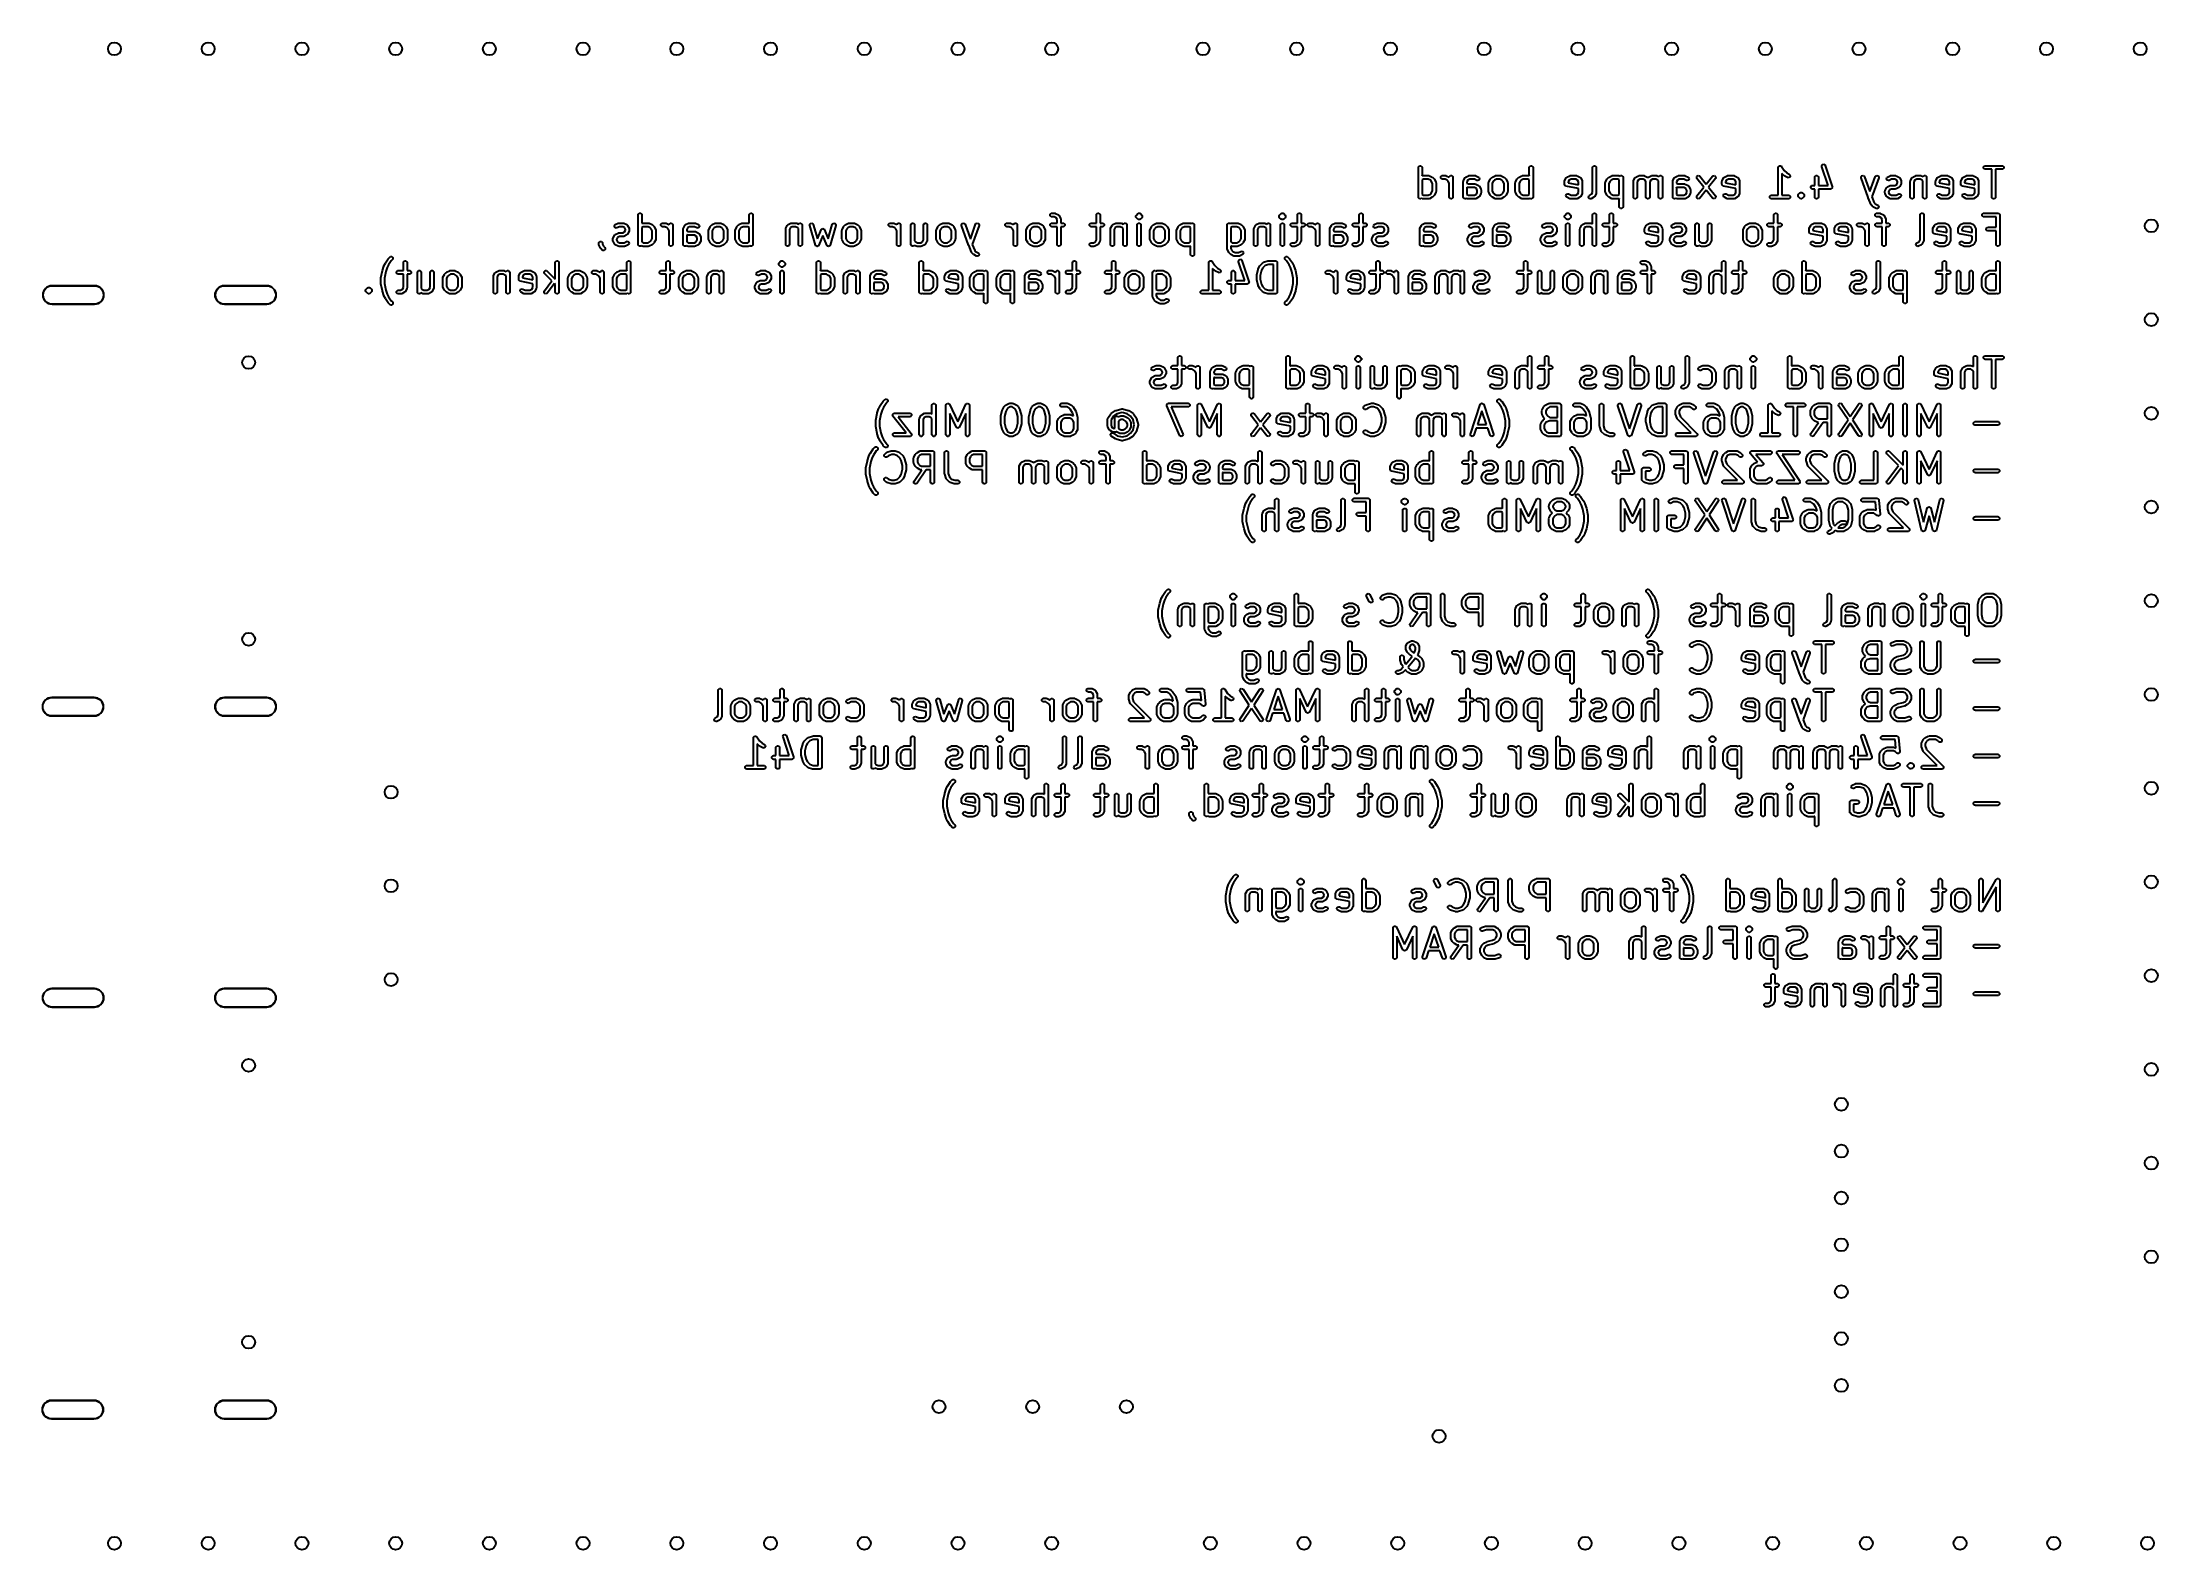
# Model space of a CAD drawing. Extents: x 2.12 to 4.38, y -4.67 to -3.06.
import ezdxf

# ---------------------------------------------------------------- set-up
doc = ezdxf.new("R2010")
doc.units = 0
doc.header["$MEASUREMENT"] = 0
doc.layers.add('BLACK', color=7, linetype='CONTINUOUS')

msp = doc.modelspace()

# ---------------------------------------------------------------- linework, layer by layer
at = {"layer": 'BLACK', "linetype": 'CONTINUOUS'}
for p, q in [((3.5881, -3.1975), (3.5882, -3.1968)), ((3.5881, -3.229), (3.5881, -3.1975)), ((3.5882, -3.1968), (3.5893, -3.1957)), ((3.5893, -3.1957), (3.5908, -3.1957)), ((3.5908, -3.1957), (3.5918, -3.1968)), ((3.5918, -3.1968), (3.592, -3.1975)), ((3.592, -3.1975), (3.592, -3.2063)), ((3.7065, -3.1975), (3.7067, -3.1968)), ((3.7065, -3.2063), (3.7065, -3.1975)), ((3.7067, -3.1968), (3.7078, -3.1957)), ((3.7078, -3.1957), (3.7093, -3.1957)), ((3.7093, -3.1957), (3.7103, -3.1968)), ((3.7103, -3.1968), (3.7105, -3.1975)), ((3.7105, -3.1975), (3.7105, -3.229)), ((3.774, -3.1975), (3.7742, -3.1968)), ((3.774, -3.2241), (3.774, -3.1975)), ((3.7742, -3.1968), (3.7752, -3.1957)), ((3.7752, -3.1957), (3.7768, -3.1957)), ((3.7768, -3.1957), (3.7778, -3.1968)), ((3.7778, -3.1968), (3.778, -3.1975)), ((3.778, -3.1975), (3.778, -3.2245)), ((3.972, -3.1975), (3.9722, -3.1968)), ((3.972, -3.2271), (3.972, -3.1975)), ((3.9722, -3.1968), (3.9723, -3.1966)), ((3.9723, -3.1964), (3.9728, -3.1961)), ((3.9723, -3.1966), (3.9723, -3.1964)), ((3.9728, -3.1961), (3.9732, -3.1957)), ((3.9732, -3.1957), (3.9734, -3.1957)), ((3.9734, -3.1957), (3.9736, -3.1956)), ((3.9736, -3.1956), (3.9742, -3.1957)), ((3.9742, -3.1957), (3.9747, -3.1957)), ((3.9747, -3.1957), (3.9749, -3.1959)), ((3.9749, -3.1959), (3.9751, -3.1959)), ((3.9751, -3.1959), (3.9756, -3.1964)), ((3.9756, -3.1964), (3.9785, -3.2008)), ((3.9786, -3.2064), (3.9759, -3.2038)), ((3.9759, -3.2038), (3.9759, -3.2271)), ((3.9785, -3.2008), (3.9811, -3.2034)), ((3.9811, -3.2034), (3.9839, -3.2048)), ((3.9839, -3.2048), (3.9845, -3.2052)), ((4.0185, -3.1959), (4.0192, -3.1945)), ((4.0186, -3.1967), (4.0185, -3.1959)), ((4.0252, -3.2166), (4.0186, -3.1967)), ((4.0192, -3.1945), (4.0206, -3.1941)), ((4.0206, -3.1941), (4.022, -3.1947)), ((4.022, -3.1947), (4.0223, -3.1954)), ((4.0223, -3.1954), (4.0298, -3.2179)), ((4.1911, -3.1968), (4.1922, -3.1957)), ((4.1911, -3.1983), (4.1911, -3.1968)), ((4.1922, -3.1993), (4.1911, -3.1983)), ((4.1922, -3.1957), (4.1929, -3.1956)), ((4.1929, -3.1995), (4.1922, -3.1993)), ((4.1929, -3.1956), (4.2109, -3.1956)), ((4.2, -3.1995), (4.1929, -3.1995)), ((4.2, -3.229), (4.2, -3.1995)), ((4.2109, -3.1995), (4.2039, -3.1995)), ((4.2039, -3.1995), (4.2039, -3.229)), ((4.2109, -3.1956), (4.2117, -3.1957)), ((4.2117, -3.1993), (4.2109, -3.1995)), ((4.2117, -3.1957), (4.2128, -3.1968)), ((4.2128, -3.1983), (4.2117, -3.1993)), ((4.2128, -3.1968), (4.2128, -3.1983)), ((3.592, -3.2063), (3.5921, -3.2063)), ((3.5935, -3.21), (3.592, -3.2107)), ((3.592, -3.2107), (3.592, -3.2263)), ((3.592, -3.2263), (3.5935, -3.2271)), ((3.5921, -3.2063), (3.5922, -3.2062)), ((3.5922, -3.2062), (3.5923, -3.2062)), ((3.5923, -3.2062), (3.5926, -3.2061)), ((3.5926, -3.2061), (3.5929, -3.2061)), ((3.5929, -3.2061), (3.5929, -3.2061)), ((3.5929, -3.2061), (3.593, -3.2061)), ((3.593, -3.2061), (3.599, -3.2061)), ((3.5986, -3.21), (3.5935, -3.21)), ((3.5935, -3.2271), (3.5986, -3.2271)), ((3.6009, -3.2111), (3.5986, -3.21)), ((3.5986, -3.2271), (3.6009, -3.2259)), ((3.599, -3.2061), (3.5991, -3.2061)), ((3.5991, -3.2061), (3.5992, -3.2061)), ((3.5992, -3.2061), (3.5995, -3.2061)), ((3.5995, -3.2061), (3.5998, -3.2062)), ((3.5998, -3.2062), (3.5998, -3.2062)), ((3.5998, -3.2062), (3.5999, -3.2063)), ((3.5999, -3.2063), (3.6029, -3.2078)), ((3.6019, -3.2122), (3.6009, -3.2111)), ((3.6009, -3.2259), (3.6019, -3.2249)), ((3.6031, -3.2145), (3.6019, -3.2122)), ((3.6019, -3.2249), (3.6031, -3.2226)), ((3.6029, -3.2078), (3.6032, -3.208)), ((3.6031, -3.2226), (3.6031, -3.2145)), ((3.6032, -3.208), (3.6034, -3.2081)), ((3.6034, -3.2081), (3.6049, -3.2096)), ((3.6049, -3.2274), (3.6034, -3.2289)), ((3.6049, -3.2096), (3.6051, -3.2099)), ((3.6051, -3.2272), (3.6049, -3.2274)), ((3.6051, -3.2099), (3.6053, -3.2101)), ((3.6053, -3.2269), (3.6051, -3.2272)), ((3.6053, -3.2101), (3.6068, -3.2131)), ((3.6068, -3.2239), (3.6053, -3.2269)), ((3.6068, -3.2131), (3.6068, -3.2132)), ((3.6068, -3.2132), (3.6068, -3.2133)), ((3.6068, -3.2133), (3.6069, -3.2136)), ((3.6069, -3.2235), (3.6068, -3.2238)), ((3.6068, -3.2238), (3.6068, -3.2238)), ((3.6068, -3.2238), (3.6068, -3.2239)), ((3.6069, -3.2136), (3.607, -3.2139)), ((3.607, -3.2232), (3.6069, -3.2235)), ((3.607, -3.2139), (3.607, -3.2139)), ((3.607, -3.2139), (3.607, -3.214)), ((3.607, -3.214), (3.607, -3.223)), ((3.607, -3.223), (3.607, -3.2231)), ((3.607, -3.2231), (3.607, -3.2232)), ((3.6122, -3.2073), (3.6133, -3.2062)), ((3.6122, -3.2088), (3.6122, -3.2073)), ((3.6133, -3.2098), (3.6122, -3.2088)), ((3.6133, -3.2062), (3.614, -3.2061)), ((3.614, -3.21), (3.6133, -3.2098)), ((3.614, -3.2061), (3.617, -3.2061)), ((3.6166, -3.21), (3.614, -3.21)), ((3.6189, -3.2111), (3.6166, -3.21)), ((3.617, -3.2061), (3.6171, -3.2061)), ((3.6171, -3.2061), (3.6172, -3.2061)), ((3.6172, -3.2061), (3.6175, -3.2061)), ((3.6175, -3.2061), (3.6178, -3.2062)), ((3.6178, -3.2062), (3.6178, -3.2062)), ((3.6178, -3.2062), (3.6179, -3.2063)), ((3.6179, -3.2063), (3.6209, -3.2078)), ((3.6199, -3.2122), (3.6189, -3.2111)), ((3.6211, -3.2145), (3.6199, -3.2122)), ((3.6209, -3.2078), (3.6211, -3.2079)), ((3.6211, -3.2079), (3.6212, -3.2073)), ((3.6211, -3.229), (3.6211, -3.2145)), ((3.6212, -3.2073), (3.6223, -3.2062)), ((3.6223, -3.2062), (3.6238, -3.2062)), ((3.6238, -3.2062), (3.6248, -3.2073)), ((3.6248, -3.2073), (3.625, -3.208)), ((3.625, -3.208), (3.625, -3.229)), ((3.636, -3.2125), (3.6361, -3.2124)), ((3.636, -3.229), (3.636, -3.2125)), ((3.6361, -3.2121), (3.6362, -3.2118)), ((3.6361, -3.2124), (3.6361, -3.2121)), ((3.6361, -3.2124), (3.6361, -3.2124)), ((3.6362, -3.2117), (3.6363, -3.2116)), ((3.6362, -3.2118), (3.6362, -3.2117)), ((3.6363, -3.2116), (3.6378, -3.2086)), ((3.6378, -3.2086), (3.638, -3.2083)), ((3.638, -3.2083), (3.638, -3.2082)), ((3.638, -3.2082), (3.6381, -3.2082)), ((3.6381, -3.2082), (3.6382, -3.208)), ((3.6382, -3.208), (3.6383, -3.208)), ((3.6383, -3.208), (3.6386, -3.2078)), ((3.6386, -3.2078), (3.6416, -3.2063)), ((3.641, -3.211), (3.64, -3.213)), ((3.64, -3.213), (3.64, -3.2143)), ((3.64, -3.2143), (3.6415, -3.2151)), ((3.6401, -3.2188), (3.64, -3.2187)), ((3.64, -3.2187), (3.64, -3.2263)), ((3.64, -3.2263), (3.6415, -3.2271)), ((3.6402, -3.2188), (3.6401, -3.2188)), ((3.6403, -3.2188), (3.6402, -3.2188)), ((3.6406, -3.2189), (3.6403, -3.2188)), ((3.6409, -3.219), (3.6406, -3.2189)), ((3.641, -3.219), (3.6409, -3.219)), ((3.6409, -3.219), (3.6409, -3.219)), ((3.643, -3.21), (3.641, -3.211)), ((3.6481, -3.219), (3.641, -3.219)), ((3.6415, -3.2151), (3.6485, -3.2151)), ((3.6415, -3.2271), (3.6481, -3.2271)), ((3.6416, -3.2063), (3.6417, -3.2062)), ((3.6417, -3.2062), (3.6418, -3.2062)), ((3.6418, -3.2062), (3.6421, -3.2061)), ((3.6421, -3.2061), (3.6424, -3.2061)), ((3.6424, -3.2061), (3.6424, -3.2061)), ((3.6424, -3.2061), (3.6425, -3.2061)), ((3.6425, -3.2061), (3.6485, -3.2061)), ((3.6481, -3.21), (3.643, -3.21)), ((3.6506, -3.2113), (3.6481, -3.21)), ((3.65, -3.22), (3.6481, -3.219)), ((3.6481, -3.2271), (3.65, -3.2261)), ((3.6485, -3.2061), (3.6486, -3.2061)), ((3.6485, -3.2151), (3.6486, -3.2151)), ((3.6486, -3.2061), (3.6487, -3.2061)), ((3.6486, -3.2151), (3.6487, -3.2151)), ((3.6487, -3.2061), (3.649, -3.2061)), ((3.6487, -3.2151), (3.649, -3.2151)), ((3.649, -3.2061), (3.6493, -3.2062)), ((3.649, -3.2151), (3.6493, -3.2152)), ((3.6493, -3.2062), (3.6493, -3.2062)), ((3.6493, -3.2062), (3.6494, -3.2063)), ((3.6493, -3.2152), (3.6493, -3.2152)), ((3.6493, -3.2152), (3.6494, -3.2153)), ((3.6494, -3.2063), (3.6524, -3.2078)), ((3.6494, -3.2153), (3.6524, -3.2168)), ((3.651, -3.222), (3.65, -3.22)), ((3.65, -3.2261), (3.651, -3.2241)), ((3.6514, -3.2115), (3.6506, -3.2113)), ((3.651, -3.2241), (3.651, -3.222)), ((3.6528, -3.211), (3.6514, -3.2115)), ((3.6524, -3.2078), (3.653, -3.2082)), ((3.6524, -3.2168), (3.6527, -3.217)), ((3.6527, -3.217), (3.6528, -3.217)), ((3.6535, -3.2097), (3.6528, -3.211)), ((3.6528, -3.217), (3.6529, -3.2172)), ((3.6529, -3.2172), (3.653, -3.2172)), ((3.653, -3.2082), (3.6535, -3.2097)), ((3.653, -3.2172), (3.653, -3.2173)), ((3.653, -3.2173), (3.6533, -3.2176)), ((3.6533, -3.2176), (3.6548, -3.2206)), ((3.6548, -3.2254), (3.6533, -3.2284)), ((3.6548, -3.2206), (3.6548, -3.2207)), ((3.6548, -3.2207), (3.6548, -3.2208)), ((3.6548, -3.2208), (3.6549, -3.2211)), ((3.6549, -3.225), (3.6548, -3.2253)), ((3.6548, -3.2253), (3.6548, -3.2253)), ((3.6548, -3.2253), (3.6548, -3.2254)), ((3.6549, -3.2211), (3.655, -3.2214)), ((3.655, -3.2247), (3.6549, -3.225)), ((3.655, -3.2214), (3.655, -3.2214)), ((3.655, -3.2214), (3.655, -3.2215)), ((3.655, -3.2215), (3.655, -3.2245)), ((3.655, -3.2245), (3.655, -3.2246)), ((3.655, -3.2246), (3.655, -3.2247)), ((3.663, -3.214), (3.6631, -3.2139)), ((3.663, -3.223), (3.663, -3.214)), ((3.6631, -3.2231), (3.663, -3.223)), ((3.6631, -3.2136), (3.6632, -3.2133)), ((3.6631, -3.2139), (3.6631, -3.2136)), ((3.6631, -3.2139), (3.6631, -3.2139)), ((3.6631, -3.2232), (3.6631, -3.2231)), ((3.6631, -3.2235), (3.6631, -3.2232)), ((3.6632, -3.2238), (3.6631, -3.2235)), ((3.6632, -3.2132), (3.6633, -3.2131)), ((3.6632, -3.2133), (3.6632, -3.2132)), ((3.6633, -3.2239), (3.6632, -3.2238)), ((3.6632, -3.2238), (3.6632, -3.2238)), ((3.6633, -3.2131), (3.6648, -3.2101)), ((3.6648, -3.2269), (3.6633, -3.2239)), ((3.6648, -3.2101), (3.6649, -3.2099)), ((3.6649, -3.2272), (3.6648, -3.2269)), ((3.6649, -3.2099), (3.6651, -3.2096)), ((3.6651, -3.2274), (3.6649, -3.2272)), ((3.6651, -3.2096), (3.6666, -3.2081)), ((3.6666, -3.2289), (3.6651, -3.2274)), ((3.6666, -3.2081), (3.6669, -3.208)), ((3.6669, -3.208), (3.6671, -3.2078)), ((3.6681, -3.2122), (3.667, -3.2145)), ((3.667, -3.2145), (3.667, -3.2226)), ((3.667, -3.2226), (3.6681, -3.2249)), ((3.6671, -3.2078), (3.6701, -3.2063)), ((3.6692, -3.2111), (3.6681, -3.2122)), ((3.6681, -3.2249), (3.6692, -3.2259)), ((3.6715, -3.21), (3.6692, -3.2111)), ((3.6692, -3.2259), (3.6715, -3.2271)), ((3.6701, -3.2063), (3.6702, -3.2062)), ((3.6702, -3.2062), (3.6703, -3.2062)), ((3.6703, -3.2062), (3.6706, -3.2061)), ((3.6706, -3.2061), (3.6709, -3.2061)), ((3.6709, -3.2061), (3.6709, -3.2061)), ((3.6709, -3.2061), (3.671, -3.2061)), ((3.671, -3.2061), (3.6755, -3.2061)), ((3.675, -3.21), (3.6715, -3.21)), ((3.6715, -3.2271), (3.675, -3.2271)), ((3.6773, -3.2111), (3.675, -3.21)), ((3.675, -3.2271), (3.6773, -3.2259)), ((3.6755, -3.2061), (3.6756, -3.2061)), ((3.6756, -3.2061), (3.6757, -3.2061)), ((3.6757, -3.2061), (3.676, -3.2061)), ((3.676, -3.2061), (3.6763, -3.2062)), ((3.6763, -3.2062), (3.6763, -3.2062)), ((3.6763, -3.2062), (3.6764, -3.2063)), ((3.6764, -3.2063), (3.6794, -3.2078)), ((3.6784, -3.2122), (3.6773, -3.2111)), ((3.6773, -3.2259), (3.6784, -3.2249)), ((3.6795, -3.2145), (3.6784, -3.2122)), ((3.6784, -3.2249), (3.6795, -3.2226)), ((3.6794, -3.2078), (3.6796, -3.208)), ((3.6795, -3.2226), (3.6795, -3.2145)), ((3.6796, -3.208), (3.6799, -3.2081)), ((3.6799, -3.2081), (3.6814, -3.2096)), ((3.6814, -3.2274), (3.6799, -3.2289)), ((3.6814, -3.2096), (3.6816, -3.2099)), ((3.6816, -3.2272), (3.6814, -3.2274)), ((3.6816, -3.2099), (3.6818, -3.2101)), ((3.6818, -3.2269), (3.6816, -3.2272)), ((3.6818, -3.2101), (3.6833, -3.2131)), ((3.6833, -3.2239), (3.6818, -3.2269)), ((3.6833, -3.2131), (3.6833, -3.2132)), ((3.6833, -3.2132), (3.6833, -3.2133)), ((3.6833, -3.2133), (3.6834, -3.2136)), ((3.6834, -3.2235), (3.6833, -3.2238)), ((3.6833, -3.2238), (3.6833, -3.2238)), ((3.6833, -3.2238), (3.6833, -3.2239)), ((3.6834, -3.2136), (3.6835, -3.2139)), ((3.6835, -3.2232), (3.6834, -3.2235)), ((3.6835, -3.2139), (3.6835, -3.2139)), ((3.6835, -3.2139), (3.6835, -3.214)), ((3.6835, -3.214), (3.6835, -3.223)), ((3.6835, -3.223), (3.6835, -3.2231)), ((3.6835, -3.2231), (3.6835, -3.2232)), ((3.6915, -3.2139), (3.6916, -3.2136)), ((3.6915, -3.214), (3.6916, -3.2139)), ((3.6916, -3.2139), (3.6915, -3.2139)), ((3.6915, -3.223), (3.6915, -3.214)), ((3.6916, -3.2231), (3.6915, -3.223)), ((3.6915, -3.2232), (3.6916, -3.2231)), ((3.6916, -3.2235), (3.6915, -3.2232)), ((3.6916, -3.2136), (3.6917, -3.2133)), ((3.6917, -3.2238), (3.6916, -3.2235)), ((3.6917, -3.2131), (3.6932, -3.2101)), ((3.6917, -3.2132), (3.6917, -3.2131)), ((3.6917, -3.2133), (3.6917, -3.2132)), ((3.6917, -3.2239), (3.6917, -3.2238)), ((3.6917, -3.2238), (3.6917, -3.2238)), ((3.6932, -3.2269), (3.6917, -3.2239)), ((3.6932, -3.2101), (3.6934, -3.2099)), ((3.6934, -3.2272), (3.6932, -3.2269)), ((3.6934, -3.2099), (3.6936, -3.2096)), ((3.6936, -3.2274), (3.6934, -3.2272)), ((3.6936, -3.2096), (3.6951, -3.2081)), ((3.6951, -3.2289), (3.6936, -3.2274)), ((3.6951, -3.2081), (3.6954, -3.208)), ((3.6954, -3.208), (3.6956, -3.2078)), ((3.6966, -3.2122), (3.6955, -3.2145)), ((3.6955, -3.2145), (3.6955, -3.2226)), ((3.6955, -3.2226), (3.6966, -3.2249)), ((3.6956, -3.2078), (3.6986, -3.2063)), ((3.6977, -3.2111), (3.6966, -3.2122)), ((3.6966, -3.2249), (3.6977, -3.2259)), ((3.7, -3.21), (3.6977, -3.2111)), ((3.6977, -3.2259), (3.7, -3.2271)), ((3.6986, -3.2063), (3.6987, -3.2062)), ((3.6987, -3.2062), (3.6988, -3.2062)), ((3.6988, -3.2062), (3.6991, -3.2061)), ((3.6991, -3.2061), (3.6994, -3.2061)), ((3.6994, -3.2061), (3.6994, -3.2061)), ((3.6994, -3.2061), (3.6995, -3.2061)), ((3.6995, -3.2061), (3.7055, -3.2061)), ((3.705, -3.21), (3.7, -3.21)), ((3.7, -3.2271), (3.705, -3.2271)), ((3.7065, -3.2107), (3.705, -3.21)), ((3.705, -3.2271), (3.7065, -3.2263)), ((3.7055, -3.2061), (3.7056, -3.2061)), ((3.7056, -3.2061), (3.7056, -3.2061)), ((3.7056, -3.2061), (3.706, -3.2061)), ((3.706, -3.2061), (3.7063, -3.2062)), ((3.7063, -3.2062), (3.7063, -3.2062)), ((3.7063, -3.2062), (3.7064, -3.2063)), ((3.7064, -3.2063), (3.7065, -3.2063)), ((3.7065, -3.2263), (3.7065, -3.2107)), ((3.744, -3.2124), (3.7441, -3.2121)), ((3.744, -3.2125), (3.7441, -3.2124)), ((3.7441, -3.2124), (3.744, -3.2124)), ((3.744, -3.2155), (3.744, -3.2125)), ((3.7441, -3.2158), (3.744, -3.2155)), ((3.7441, -3.2121), (3.7442, -3.2118)), ((3.7441, -3.2159), (3.7441, -3.2158)), ((3.7441, -3.216), (3.7441, -3.2159)), ((3.7442, -3.2163), (3.7441, -3.216)), ((3.7442, -3.2116), (3.7457, -3.2086)), ((3.7442, -3.2117), (3.7442, -3.2116)), ((3.7442, -3.2118), (3.7442, -3.2117)), ((3.7446, -3.2167), (3.7442, -3.2163)), ((3.7449, -3.2172), (3.7446, -3.2167)), ((3.7452, -3.2173), (3.7449, -3.2172)), ((3.7453, -3.2173), (3.7452, -3.2173)), ((3.7456, -3.2175), (3.7453, -3.2173)), ((3.7453, -3.2173), (3.7453, -3.2173)), ((3.7455, -3.2274), (3.7462, -3.226)), ((3.746, -3.2288), (3.7455, -3.2274)), ((3.759, -3.2201), (3.7456, -3.2175)), ((3.7457, -3.2086), (3.746, -3.2083)), ((3.746, -3.2083), (3.746, -3.2082)), ((3.746, -3.2082), (3.7461, -3.2082)), ((3.7461, -3.2082), (3.7462, -3.208)), ((3.7462, -3.208), (3.7463, -3.208)), ((3.7462, -3.226), (3.7476, -3.2256)), ((3.7463, -3.208), (3.7466, -3.2078)), ((3.7466, -3.2078), (3.7496, -3.2063)), ((3.7476, -3.2256), (3.7484, -3.2258)), ((3.749, -3.211), (3.748, -3.213)), ((3.748, -3.213), (3.748, -3.2139)), ((3.748, -3.2139), (3.759, -3.2161)), ((3.7484, -3.2258), (3.751, -3.2271)), ((3.751, -3.21), (3.749, -3.211)), ((3.7496, -3.2063), (3.7497, -3.2062)), ((3.7497, -3.2062), (3.7501, -3.2061)), ((3.7497, -3.2062), (3.7497, -3.2062)), ((3.7501, -3.2061), (3.7504, -3.2061)), ((3.7504, -3.2061), (3.7504, -3.2061)), ((3.7504, -3.2061), (3.7505, -3.2061)), ((3.7505, -3.2061), (3.7565, -3.2061)), ((3.756, -3.21), (3.751, -3.21)), ((3.751, -3.2271), (3.756, -3.2271)), ((3.758, -3.211), (3.756, -3.21)), ((3.756, -3.2271), (3.758, -3.2261)), ((3.7565, -3.2061), (3.7566, -3.2061)), ((3.7566, -3.2061), (3.7566, -3.2061)), ((3.7566, -3.2061), (3.7569, -3.2061)), ((3.7569, -3.2061), (3.7573, -3.2062)), ((3.7573, -3.2062), (3.7573, -3.2062)), ((3.7573, -3.2062), (3.7574, -3.2063)), ((3.7574, -3.2063), (3.7604, -3.2078)), ((3.759, -3.213), (3.758, -3.211)), ((3.758, -3.2261), (3.759, -3.2241)), ((3.759, -3.2161), (3.759, -3.213)), ((3.759, -3.2241), (3.759, -3.2201)), ((3.7604, -3.2078), (3.7607, -3.208)), ((3.7607, -3.208), (3.7608, -3.208)), ((3.7608, -3.208), (3.7609, -3.2082)), ((3.7609, -3.2082), (3.761, -3.2082)), ((3.761, -3.2082), (3.761, -3.2083)), ((3.761, -3.2083), (3.7613, -3.2086)), ((3.7613, -3.2086), (3.7628, -3.2116)), ((3.7628, -3.2254), (3.7613, -3.2284)), ((3.7628, -3.2116), (3.7628, -3.2117)), ((3.7628, -3.2117), (3.7628, -3.2118)), ((3.7628, -3.2118), (3.7629, -3.2121)), ((3.7629, -3.225), (3.7628, -3.2253)), ((3.7628, -3.2253), (3.7628, -3.2253)), ((3.7628, -3.2253), (3.7628, -3.2254)), ((3.7629, -3.2121), (3.763, -3.2124)), ((3.763, -3.2247), (3.7629, -3.225)), ((3.763, -3.2124), (3.763, -3.2124)), ((3.763, -3.2124), (3.763, -3.2125)), ((3.763, -3.2125), (3.763, -3.2245)), ((3.763, -3.2245), (3.763, -3.2246)), ((3.763, -3.2246), (3.763, -3.2247)), ((3.77, -3.2277), (3.7706, -3.2273)), ((3.7706, -3.2273), (3.773, -3.2261)), ((3.773, -3.2261), (3.774, -3.2241)), ((3.7778, -3.2254), (3.7763, -3.2284)), ((3.7779, -3.225), (3.7778, -3.2253)), ((3.7778, -3.2253), (3.7778, -3.2253)), ((3.7778, -3.2253), (3.7778, -3.2254)), ((3.778, -3.2245), (3.7779, -3.2246)), ((3.7779, -3.2246), (3.778, -3.2247)), ((3.778, -3.2247), (3.7779, -3.225)), ((3.7875, -3.2139), (3.7876, -3.2136)), ((3.7875, -3.214), (3.7875, -3.2139)), ((3.7875, -3.2139), (3.7875, -3.2139)), ((3.7875, -3.223), (3.7875, -3.214)), ((3.7875, -3.2231), (3.7875, -3.223)), ((3.7875, -3.2232), (3.7875, -3.2231)), ((3.7876, -3.2235), (3.7875, -3.2232)), ((3.7876, -3.2136), (3.7877, -3.2133)), ((3.7877, -3.2238), (3.7876, -3.2235)), ((3.7877, -3.2131), (3.7892, -3.2101)), ((3.7877, -3.2132), (3.7877, -3.2131)), ((3.7877, -3.2133), (3.7877, -3.2132)), ((3.7877, -3.2239), (3.7877, -3.2238)), ((3.7877, -3.2238), (3.7877, -3.2238)), ((3.7892, -3.2269), (3.7877, -3.2239)), ((3.7892, -3.2101), (3.7894, -3.2099)), ((3.7894, -3.2272), (3.7892, -3.2269)), ((3.7894, -3.2099), (3.7896, -3.2096)), ((3.7896, -3.2274), (3.7894, -3.2272)), ((3.7896, -3.2096), (3.7911, -3.2081)), ((3.7911, -3.2289), (3.7896, -3.2274)), ((3.7911, -3.2081), (3.7914, -3.208)), ((3.7914, -3.208), (3.7916, -3.2078)), ((3.7926, -3.2122), (3.7915, -3.2145)), ((3.7915, -3.2145), (3.7915, -3.2226)), ((3.7915, -3.2226), (3.7926, -3.2249)), ((3.7916, -3.2078), (3.7946, -3.2063)), ((3.7937, -3.2111), (3.7926, -3.2122)), ((3.7926, -3.2249), (3.7937, -3.2259)), ((3.796, -3.21), (3.7937, -3.2111)), ((3.7937, -3.2259), (3.796, -3.2271)), ((3.7946, -3.2063), (3.7947, -3.2062)), ((3.7947, -3.2062), (3.7951, -3.2061)), ((3.7947, -3.2062), (3.7947, -3.2062)), ((3.7951, -3.2061), (3.7954, -3.2061)), ((3.7954, -3.2061), (3.7954, -3.2061)), ((3.7954, -3.2061), (3.7955, -3.2061)), ((3.7955, -3.2061), (3.8015, -3.2061)), ((3.801, -3.21), (3.796, -3.21)), ((3.796, -3.2271), (3.801, -3.2271)), ((3.8025, -3.2107), (3.801, -3.21)), ((3.801, -3.2271), (3.8025, -3.2263)), ((3.8015, -3.2061), (3.8016, -3.2061)), ((3.8016, -3.2061), (3.8016, -3.2061)), ((3.8016, -3.2061), (3.8019, -3.2061)), ((3.8019, -3.2061), (3.8023, -3.2062)), ((3.8023, -3.2062), (3.8023, -3.2062)), ((3.8023, -3.2062), (3.8024, -3.2063)), ((3.8024, -3.2063), (3.8032, -3.2067)), ((3.8025, -3.2263), (3.8025, -3.2107)), ((3.8032, -3.2067), (3.8037, -3.2062)), ((3.8037, -3.2062), (3.8052, -3.2062)), ((3.8052, -3.2062), (3.8063, -3.2073)), ((3.8063, -3.2073), (3.8065, -3.208)), ((3.8065, -3.208), (3.8065, -3.2395)), ((3.8175, -3.2124), (3.8176, -3.2121)), ((3.8175, -3.2125), (3.8175, -3.2124)), ((3.8175, -3.2124), (3.8175, -3.2124)), ((3.8175, -3.229), (3.8175, -3.2125)), ((3.8176, -3.2121), (3.8177, -3.2118)), ((3.8177, -3.2116), (3.8192, -3.2086)), ((3.8177, -3.2117), (3.8177, -3.2116)), ((3.8177, -3.2118), (3.8177, -3.2117)), ((3.8192, -3.2086), (3.8195, -3.2083)), ((3.8195, -3.2083), (3.8195, -3.2082)), ((3.8195, -3.2082), (3.8196, -3.2082)), ((3.8196, -3.2082), (3.8197, -3.208)), ((3.8197, -3.208), (3.8198, -3.208)), ((3.8198, -3.208), (3.8201, -3.2078)), ((3.8201, -3.2078), (3.8231, -3.2063)), ((3.8225, -3.211), (3.8215, -3.213)), ((3.8215, -3.213), (3.8215, -3.229)), ((3.8245, -3.21), (3.8225, -3.211)), ((3.8231, -3.2063), (3.8232, -3.2062)), ((3.8232, -3.2062), (3.8236, -3.2061)), ((3.8232, -3.2062), (3.8232, -3.2062)), ((3.8236, -3.2061), (3.8239, -3.2061)), ((3.8239, -3.2061), (3.8239, -3.2061)), ((3.8239, -3.2061), (3.824, -3.2061)), ((3.824, -3.2061), (3.8285, -3.2061)), ((3.828, -3.21), (3.8245, -3.21)), ((3.83, -3.211), (3.828, -3.21)), ((3.8285, -3.2061), (3.8286, -3.2061)), ((3.8286, -3.2061), (3.8286, -3.2061)), ((3.8286, -3.2061), (3.8289, -3.2061)), ((3.8289, -3.2061), (3.8292, -3.2062)), ((3.8292, -3.2062), (3.8293, -3.2062)), ((3.8293, -3.2062), (3.8294, -3.2063)), ((3.8294, -3.2063), (3.8324, -3.2078)), ((3.831, -3.213), (3.83, -3.211)), ((3.831, -3.229), (3.831, -3.213)), ((3.8324, -3.2078), (3.8327, -3.208)), ((3.8327, -3.208), (3.8328, -3.208)), ((3.8328, -3.208), (3.8329, -3.2082)), ((3.8329, -3.2082), (3.833, -3.2082)), ((3.833, -3.2082), (3.833, -3.2083)), ((3.833, -3.2083), (3.833, -3.2082)), ((3.833, -3.2082), (3.8331, -3.2082)), ((3.8331, -3.2082), (3.8332, -3.208)), ((3.8332, -3.208), (3.8333, -3.208)), ((3.8333, -3.208), (3.8336, -3.2078)), ((3.8336, -3.2078), (3.8366, -3.2063)), ((3.836, -3.211), (3.835, -3.213)), ((3.835, -3.213), (3.835, -3.229)), ((3.838, -3.21), (3.836, -3.211)), ((3.8366, -3.2063), (3.8367, -3.2062)), ((3.8367, -3.2062), (3.837, -3.2061)), ((3.8367, -3.2062), (3.8367, -3.2062)), ((3.837, -3.2061), (3.8374, -3.2061)), ((3.8374, -3.2061), (3.8374, -3.2061)), ((3.8374, -3.2061), (3.8375, -3.2061)), ((3.8375, -3.2061), (3.842, -3.2061)), ((3.8415, -3.21), (3.838, -3.21)), ((3.8438, -3.2111), (3.8415, -3.21)), ((3.842, -3.2061), (3.8421, -3.2061)), ((3.8421, -3.2061), (3.8421, -3.2061)), ((3.8421, -3.2061), (3.8424, -3.2061)), ((3.8424, -3.2061), (3.8427, -3.2062)), ((3.8427, -3.2062), (3.8428, -3.2062)), ((3.8428, -3.2062), (3.8429, -3.2063)), ((3.8429, -3.2063), (3.8447, -3.2072)), ((3.8445, -3.2118), (3.8438, -3.2111)), ((3.8445, -3.229), (3.8445, -3.2118)), ((3.8447, -3.2072), (3.8457, -3.2062)), ((3.8457, -3.2062), (3.8472, -3.2062)), ((3.8472, -3.2062), (3.8483, -3.2073)), ((3.8483, -3.2073), (3.8485, -3.208)), ((3.8485, -3.208), (3.8485, -3.229)), ((3.8595, -3.2124), (3.8596, -3.2121)), ((3.8595, -3.2125), (3.8595, -3.2124)), ((3.8595, -3.2124), (3.8595, -3.2124)), ((3.8595, -3.229), (3.8595, -3.2125)), ((3.8596, -3.2121), (3.8597, -3.2118)), ((3.8597, -3.2116), (3.8612, -3.2086)), ((3.8597, -3.2117), (3.8597, -3.2116)), ((3.8597, -3.2118), (3.8597, -3.2117)), ((3.8612, -3.2086), (3.8615, -3.2083)), ((3.8615, -3.2083), (3.8615, -3.2082)), ((3.8615, -3.2082), (3.8616, -3.2082)), ((3.8616, -3.2082), (3.8617, -3.208)), ((3.8617, -3.208), (3.8618, -3.208)), ((3.8618, -3.208), (3.8621, -3.2078)), ((3.8621, -3.2078), (3.8651, -3.2063)), ((3.8645, -3.211), (3.8635, -3.213)), ((3.8635, -3.213), (3.8635, -3.2143)), ((3.8635, -3.2143), (3.865, -3.2151)), ((3.8636, -3.2188), (3.8635, -3.2187)), ((3.8635, -3.2187), (3.8635, -3.2263)), ((3.8635, -3.2263), (3.865, -3.2271)), ((3.8637, -3.2188), (3.8636, -3.2188)), ((3.864, -3.2189), (3.8637, -3.2188)), ((3.8637, -3.2188), (3.8637, -3.2188)), ((3.8643, -3.219), (3.864, -3.2189)), ((3.8644, -3.219), (3.8643, -3.219)), ((3.8645, -3.219), (3.8644, -3.219)), ((3.8665, -3.21), (3.8645, -3.211)), ((3.8715, -3.219), (3.8645, -3.219)), ((3.865, -3.2151), (3.872, -3.2151)), ((3.865, -3.2271), (3.8715, -3.2271)), ((3.8651, -3.2063), (3.8652, -3.2062)), ((3.8652, -3.2062), (3.8655, -3.2061)), ((3.8652, -3.2062), (3.8652, -3.2062)), ((3.8655, -3.2061), (3.8658, -3.2061)), ((3.8658, -3.2061), (3.8659, -3.2061)), ((3.8659, -3.2061), (3.866, -3.2061)), ((3.866, -3.2061), (3.872, -3.2061)), ((3.8715, -3.21), (3.8665, -3.21)), ((3.8741, -3.2113), (3.8715, -3.21)), ((3.8735, -3.22), (3.8715, -3.219)), ((3.8715, -3.2271), (3.8735, -3.2261)), ((3.872, -3.2061), (3.8721, -3.2061)), ((3.872, -3.2151), (3.8721, -3.2151)), ((3.8721, -3.2061), (3.8721, -3.2061)), ((3.8721, -3.2061), (3.8724, -3.2061)), ((3.8721, -3.2151), (3.8721, -3.2151)), ((3.8721, -3.2151), (3.8724, -3.2151)), ((3.8724, -3.2061), (3.8727, -3.2062)), ((3.8724, -3.2151), (3.8727, -3.2152)), ((3.8727, -3.2062), (3.8728, -3.2062)), ((3.8727, -3.2152), (3.8728, -3.2152)), ((3.8728, -3.2062), (3.8729, -3.2063)), ((3.8728, -3.2152), (3.8729, -3.2153)), ((3.8729, -3.2063), (3.8759, -3.2078)), ((3.8729, -3.2153), (3.8759, -3.2168)), ((3.8745, -3.222), (3.8735, -3.22)), ((3.8735, -3.2261), (3.8745, -3.2241)), ((3.8748, -3.2115), (3.8741, -3.2113)), ((3.8745, -3.2241), (3.8745, -3.222)), ((3.8763, -3.211), (3.8748, -3.2115)), ((3.8759, -3.2078), (3.8765, -3.2082)), ((3.8759, -3.2168), (3.8762, -3.217)), ((3.8762, -3.217), (3.8763, -3.217)), ((3.877, -3.2097), (3.8763, -3.211)), ((3.8763, -3.217), (3.8764, -3.2172)), ((3.8764, -3.2172), (3.8765, -3.2172)), ((3.8765, -3.2082), (3.877, -3.2097)), ((3.8765, -3.2172), (3.8765, -3.2173)), ((3.8765, -3.2173), (3.8767, -3.2176)), ((3.8767, -3.2176), (3.8782, -3.2206)), ((3.8782, -3.2254), (3.8767, -3.2284)), ((3.8782, -3.2206), (3.8783, -3.2207)), ((3.8783, -3.2253), (3.8782, -3.2254)), ((3.8783, -3.2207), (3.8783, -3.2208)), ((3.8783, -3.2208), (3.8784, -3.2211)), ((3.8784, -3.225), (3.8783, -3.2253)), ((3.8783, -3.2253), (3.8783, -3.2253)), ((3.8784, -3.2211), (3.8785, -3.2214)), ((3.8785, -3.2214), (3.8784, -3.2214)), ((3.8784, -3.2214), (3.8785, -3.2215)), ((3.8785, -3.2245), (3.8784, -3.2246)), ((3.8784, -3.2246), (3.8785, -3.2247)), ((3.8785, -3.2247), (3.8784, -3.225)), ((3.8785, -3.2215), (3.8785, -3.2245)), ((3.8851, -3.2086), (3.8853, -3.2071)), ((3.8854, -3.2092), (3.8851, -3.2086)), ((3.8853, -3.2071), (3.8865, -3.2061)), ((3.8927, -3.2185), (3.8854, -3.2092)), ((3.8854, -3.2278), (3.8927, -3.2185)), ((3.8865, -3.2061), (3.888, -3.2063)), ((3.888, -3.2063), (3.8885, -3.2068)), ((3.8885, -3.2068), (3.8952, -3.2153)), ((3.8952, -3.2217), (3.8885, -3.2302)), ((3.8952, -3.2153), (3.9019, -3.2068)), ((3.9019, -3.2302), (3.8952, -3.2217)), ((3.905, -3.2092), (3.8977, -3.2185)), ((3.8977, -3.2185), (3.905, -3.2278)), ((3.9019, -3.2068), (3.9025, -3.2063)), ((3.9025, -3.2063), (3.904, -3.2061)), ((3.904, -3.2061), (3.9052, -3.2071)), ((3.9054, -3.2086), (3.905, -3.2092)), ((3.9052, -3.2071), (3.9054, -3.2086)), ((3.912, -3.2124), (3.9121, -3.2121)), ((3.912, -3.2125), (3.912, -3.2124)), ((3.912, -3.2124), (3.912, -3.2124)), ((3.912, -3.2155), (3.912, -3.2125)), ((3.9121, -3.2158), (3.912, -3.2155)), ((3.9121, -3.2121), (3.9122, -3.2118)), ((3.9121, -3.2159), (3.9121, -3.2158)), ((3.9121, -3.216), (3.9121, -3.2159)), ((3.9122, -3.2163), (3.9121, -3.216)), ((3.9122, -3.2116), (3.9137, -3.2086)), ((3.9122, -3.2117), (3.9122, -3.2116)), ((3.9122, -3.2118), (3.9122, -3.2117)), ((3.9126, -3.2167), (3.9122, -3.2163)), ((3.9129, -3.2172), (3.9126, -3.2167)), ((3.9132, -3.2173), (3.9129, -3.2172)), ((3.9133, -3.2173), (3.9132, -3.2173)), ((3.9132, -3.2173), (3.9132, -3.2173)), ((3.9136, -3.2175), (3.9133, -3.2173)), ((3.9135, -3.2274), (3.9142, -3.226)), ((3.914, -3.2288), (3.9135, -3.2274)), ((3.927, -3.2201), (3.9136, -3.2175)), ((3.9137, -3.2086), (3.914, -3.2083)), ((3.914, -3.2083), (3.914, -3.2082)), ((3.914, -3.2082), (3.9141, -3.2082)), ((3.9141, -3.2082), (3.9142, -3.208)), ((3.9142, -3.208), (3.9143, -3.208)), ((3.9142, -3.226), (3.9156, -3.2256)), ((3.9143, -3.208), (3.9146, -3.2078)), ((3.9146, -3.2078), (3.9176, -3.2063)), ((3.9156, -3.2256), (3.9164, -3.2258)), ((3.9169, -3.211), (3.916, -3.213)), ((3.916, -3.213), (3.916, -3.2139)), ((3.916, -3.2139), (3.927, -3.2161)), ((3.9164, -3.2258), (3.9189, -3.2271)), ((3.9189, -3.21), (3.9169, -3.211)), ((3.9176, -3.2063), (3.9177, -3.2062)), ((3.9177, -3.2062), (3.918, -3.2061)), ((3.9177, -3.2062), (3.9177, -3.2062)), ((3.918, -3.2061), (3.9183, -3.2061)), ((3.9183, -3.2061), (3.9184, -3.2061)), ((3.9184, -3.2061), (3.9185, -3.2061)), ((3.9185, -3.2061), (3.9245, -3.2061)), ((3.924, -3.21), (3.9189, -3.21)), ((3.9189, -3.2271), (3.924, -3.2271)), ((3.926, -3.211), (3.924, -3.21)), ((3.924, -3.2271), (3.926, -3.2261)), ((3.9245, -3.2061), (3.9246, -3.2061)), ((3.9246, -3.2061), (3.9246, -3.2061)), ((3.9246, -3.2061), (3.9249, -3.2061)), ((3.9249, -3.2061), (3.9252, -3.2062)), ((3.9252, -3.2062), (3.9253, -3.2062)), ((3.9253, -3.2062), (3.9254, -3.2063)), ((3.9254, -3.2063), (3.9284, -3.2078)), ((3.927, -3.213), (3.926, -3.211)), ((3.926, -3.2261), (3.927, -3.2241)), ((3.927, -3.2161), (3.927, -3.213)), ((3.927, -3.2241), (3.927, -3.2201)), ((3.9284, -3.2078), (3.9287, -3.208)), ((3.9287, -3.208), (3.9288, -3.208)), ((3.9288, -3.208), (3.9289, -3.2082)), ((3.9289, -3.2082), (3.929, -3.2082)), ((3.929, -3.2082), (3.929, -3.2083)), ((3.929, -3.2083), (3.9292, -3.2086)), ((3.9292, -3.2086), (3.9307, -3.2116)), ((3.9307, -3.2254), (3.9292, -3.2284)), ((3.9307, -3.2116), (3.9308, -3.2117)), ((3.9308, -3.2253), (3.9307, -3.2254)), ((3.9308, -3.2117), (3.9308, -3.2118)), ((3.9308, -3.2118), (3.9309, -3.2121)), ((3.9309, -3.225), (3.9308, -3.2253)), ((3.9308, -3.2253), (3.9308, -3.2253)), ((3.9309, -3.2121), (3.9309, -3.2124)), ((3.9309, -3.2124), (3.9309, -3.2124)), ((3.9309, -3.2124), (3.9309, -3.2125)), ((3.9309, -3.2125), (3.9309, -3.2245)), ((3.9309, -3.2245), (3.9309, -3.2246)), ((3.9309, -3.2246), (3.9309, -3.2247)), ((3.9309, -3.2247), (3.9309, -3.225)), ((3.9632, -3.2283), (3.9642, -3.2272)), ((3.9642, -3.2272), (3.965, -3.2271)), ((3.965, -3.2271), (3.972, -3.2271)), ((3.9759, -3.2271), (3.983, -3.2271)), ((3.9788, -3.2066), (3.9786, -3.2064)), ((3.9791, -3.2068), (3.9788, -3.2066)), ((3.9821, -3.2083), (3.9791, -3.2068)), ((3.9828, -3.2085), (3.9821, -3.2083)), ((3.9843, -3.208), (3.9828, -3.2085)), ((3.983, -3.2271), (3.9837, -3.2272)), ((3.9837, -3.2272), (3.9848, -3.2283)), ((3.9849, -3.2067), (3.9843, -3.208)), ((3.9845, -3.2052), (3.9849, -3.2067)), ((3.9932, -3.2268), (3.9936, -3.2261)), ((3.9932, -3.2283), (3.9932, -3.2268)), ((3.9936, -3.2261), (3.9951, -3.2246)), ((3.9951, -3.2246), (3.9957, -3.2242)), ((3.9957, -3.2242), (3.9957, -3.2242)), ((3.9957, -3.2242), (3.9972, -3.2242)), ((3.9972, -3.2242), (3.9979, -3.2246)), ((3.9979, -3.2246), (3.9994, -3.2261)), ((3.9994, -3.2261), (3.9998, -3.2268)), ((3.9998, -3.2268), (3.9998, -3.2283)), ((4.0067, -3.2178), (4.0077, -3.2167)), ((4.0067, -3.2193), (4.0067, -3.2178)), ((4.0077, -3.2203), (4.0067, -3.2193)), ((4.0077, -3.2167), (4.0085, -3.2166)), ((4.0085, -3.2205), (4.0077, -3.2203)), ((4.0085, -3.2166), (4.011, -3.2166)), ((4.011, -3.2205), (4.0085, -3.2205)), ((4.011, -3.208), (4.0112, -3.2073)), ((4.011, -3.2166), (4.011, -3.208)), ((4.011, -3.229), (4.011, -3.2205)), ((4.0112, -3.2073), (4.0122, -3.2062)), ((4.0122, -3.2062), (4.0137, -3.2062)), ((4.0137, -3.2062), (4.0148, -3.2073)), ((4.0148, -3.2073), (4.0149, -3.208)), ((4.0149, -3.208), (4.0149, -3.2166)), ((4.0149, -3.2166), (4.0252, -3.2166)), ((4.028, -3.2205), (4.0149, -3.2205)), ((4.0149, -3.2205), (4.0149, -3.229)), ((4.0287, -3.2203), (4.028, -3.2205)), ((4.029, -3.2201), (4.0287, -3.2203)), ((4.0293, -3.22), (4.029, -3.2201)), ((4.0295, -3.2196), (4.0293, -3.22)), ((4.0298, -3.2193), (4.0295, -3.2196)), ((4.0298, -3.2179), (4.0299, -3.2187)), ((4.0299, -3.2187), (4.0298, -3.219)), ((4.0298, -3.219), (4.0298, -3.2193)), ((4.0605, -3.2079), (4.0611, -3.2066)), ((4.0606, -3.2087), (4.0605, -3.2079)), ((4.0681, -3.2297), (4.0606, -3.2087)), ((4.0611, -3.2066), (4.0626, -3.2061)), ((4.0626, -3.2061), (4.0639, -3.2067)), ((4.0639, -3.2067), (4.0643, -3.2074)), ((4.0643, -3.2074), (4.07, -3.2232)), ((4.07, -3.2232), (4.0756, -3.2074)), ((4.0793, -3.2087), (4.0721, -3.229)), ((4.0756, -3.2074), (4.076, -3.2067)), ((4.076, -3.2067), (4.0774, -3.2061)), ((4.0774, -3.2061), (4.0788, -3.2066)), ((4.0788, -3.2066), (4.0794, -3.2079)), ((4.0794, -3.2079), (4.0793, -3.2087)), ((4.086, -3.2229), (4.0861, -3.2226)), ((4.086, -3.223), (4.086, -3.2229)), ((4.086, -3.2229), (4.086, -3.2229)), ((4.086, -3.2245), (4.086, -3.223)), ((4.086, -3.2246), (4.086, -3.2245)), ((4.086, -3.2247), (4.086, -3.2246)), ((4.0861, -3.225), (4.086, -3.2247)), ((4.0861, -3.2223), (4.0862, -3.2222)), ((4.0861, -3.2226), (4.0861, -3.2223)), ((4.0861, -3.2253), (4.0861, -3.225)), ((4.0862, -3.2253), (4.0861, -3.2253)), ((4.0862, -3.2221), (4.0877, -3.2191)), ((4.0862, -3.2222), (4.0862, -3.2221)), ((4.0862, -3.2254), (4.0862, -3.2253)), ((4.0877, -3.2284), (4.0862, -3.2254)), ((4.0875, -3.2097), (4.088, -3.2082)), ((4.0882, -3.211), (4.0875, -3.2097)), ((4.0877, -3.2191), (4.0879, -3.2188)), ((4.0879, -3.2188), (4.088, -3.2187)), ((4.088, -3.2082), (4.0886, -3.2078)), ((4.088, -3.2187), (4.0881, -3.2187)), ((4.0881, -3.2187), (4.0882, -3.2185)), ((4.0896, -3.2115), (4.0882, -3.211)), ((4.0882, -3.2185), (4.0883, -3.2185)), ((4.0883, -3.2185), (4.0886, -3.2183)), ((4.0886, -3.2078), (4.0916, -3.2063)), ((4.0886, -3.2183), (4.0916, -3.2168)), ((4.0903, -3.2113), (4.0896, -3.2115)), ((4.0909, -3.2215), (4.0899, -3.2235)), ((4.0899, -3.2235), (4.0899, -3.2241)), ((4.0899, -3.2241), (4.0909, -3.2261)), ((4.0929, -3.21), (4.0903, -3.2113)), ((4.0929, -3.2205), (4.0909, -3.2215)), ((4.0909, -3.2261), (4.0929, -3.2271)), ((4.0916, -3.2063), (4.0917, -3.2062)), ((4.0916, -3.2168), (4.0917, -3.2167)), ((4.0917, -3.2062), (4.092, -3.2061)), ((4.0917, -3.2062), (4.0917, -3.2062)), ((4.0917, -3.2167), (4.092, -3.2166)), ((4.0917, -3.2167), (4.0917, -3.2167)), ((4.092, -3.2061), (4.0923, -3.2061)), ((4.092, -3.2166), (4.0923, -3.2166)), ((4.0923, -3.2061), (4.0924, -3.2061)), ((4.0923, -3.2166), (4.0924, -3.2166)), ((4.0924, -3.2061), (4.0925, -3.2061)), ((4.0924, -3.2166), (4.0925, -3.2166)), ((4.0925, -3.2061), (4.097, -3.2061)), ((4.0925, -3.2166), (4.0965, -3.2166)), ((4.0965, -3.21), (4.0929, -3.21)), ((4.097, -3.2205), (4.0929, -3.2205)), ((4.0929, -3.2271), (4.098, -3.2271)), ((4.0985, -3.211), (4.0965, -3.21)), ((4.0965, -3.2166), (4.0985, -3.2156)), ((4.097, -3.2061), (4.0971, -3.2061)), ((4.0971, -3.2205), (4.097, -3.2205)), ((4.0971, -3.2061), (4.0971, -3.2061)), ((4.0971, -3.2061), (4.0974, -3.2061)), ((4.0974, -3.2204), (4.0971, -3.2205)), ((4.0971, -3.2205), (4.0971, -3.2205)), ((4.0974, -3.2061), (4.0977, -3.2062)), ((4.0977, -3.2203), (4.0974, -3.2204)), ((4.0977, -3.2062), (4.0977, -3.2062)), ((4.0977, -3.2062), (4.0978, -3.2063)), ((4.0978, -3.2203), (4.0977, -3.2203)), ((4.0977, -3.2203), (4.0977, -3.2203)), ((4.0978, -3.2063), (4.1008, -3.2078)), ((4.1008, -3.2188), (4.0978, -3.2203)), ((4.098, -3.2271), (4.1006, -3.2258)), ((4.0995, -3.213), (4.0985, -3.211)), ((4.0985, -3.2156), (4.0995, -3.2136)), ((4.0995, -3.2136), (4.0995, -3.213)), ((4.1006, -3.2258), (4.1013, -3.2256)), ((4.1008, -3.2078), (4.1011, -3.208)), ((4.1011, -3.2185), (4.1008, -3.2188)), ((4.1011, -3.208), (4.1012, -3.208)), ((4.1012, -3.2185), (4.1011, -3.2185)), ((4.1012, -3.208), (4.1013, -3.2082)), ((4.1013, -3.2184), (4.1012, -3.2185)), ((4.1013, -3.2082), (4.1014, -3.2082)), ((4.1014, -3.2183), (4.1013, -3.2184)), ((4.1013, -3.2256), (4.1027, -3.226)), ((4.1014, -3.2082), (4.1015, -3.2083)), ((4.1015, -3.2182), (4.1014, -3.2183)), ((4.1015, -3.2083), (4.1017, -3.2086)), ((4.1017, -3.2179), (4.1015, -3.2182)), ((4.1017, -3.2086), (4.1032, -3.2116)), ((4.1032, -3.2149), (4.1017, -3.2179)), ((4.1027, -3.226), (4.1034, -3.2274)), ((4.1034, -3.2274), (4.1029, -3.2288)), ((4.1032, -3.2116), (4.1032, -3.2117)), ((4.1032, -3.2117), (4.1033, -3.2118)), ((4.1033, -3.2148), (4.1032, -3.2148)), ((4.1032, -3.2148), (4.1032, -3.2149)), ((4.1033, -3.2118), (4.1033, -3.2121)), ((4.1033, -3.2121), (4.1034, -3.2124)), ((4.1034, -3.2142), (4.1033, -3.2145)), ((4.1033, -3.2145), (4.1033, -3.2148)), ((4.1034, -3.2124), (4.1034, -3.2124)), ((4.1034, -3.2124), (4.1034, -3.2125)), ((4.1034, -3.2125), (4.1034, -3.214)), ((4.1034, -3.214), (4.1034, -3.2141)), ((4.1034, -3.2141), (4.1034, -3.2142)), ((4.113, -3.2124), (4.1131, -3.2121)), ((4.113, -3.2125), (4.113, -3.2124)), ((4.113, -3.2124), (4.113, -3.2124)), ((4.113, -3.229), (4.113, -3.2125)), ((4.1131, -3.2118), (4.1132, -3.2117)), ((4.1131, -3.2121), (4.1131, -3.2118)), ((4.1132, -3.2116), (4.1147, -3.2086)), ((4.1132, -3.2117), (4.1132, -3.2116)), ((4.1147, -3.2086), (4.1149, -3.2083)), ((4.1149, -3.2083), (4.115, -3.2082)), ((4.115, -3.2082), (4.1151, -3.2082)), ((4.1151, -3.2082), (4.1152, -3.208)), ((4.1152, -3.208), (4.1153, -3.208)), ((4.1153, -3.208), (4.1156, -3.2078)), ((4.1156, -3.2078), (4.1186, -3.2063)), ((4.1179, -3.211), (4.1169, -3.213)), ((4.1169, -3.213), (4.1169, -3.229)), ((4.1199, -3.21), (4.1179, -3.211)), ((4.1186, -3.2063), (4.1187, -3.2062)), ((4.1187, -3.2062), (4.119, -3.2061)), ((4.1187, -3.2062), (4.1187, -3.2062)), ((4.119, -3.2061), (4.1193, -3.2061)), ((4.1193, -3.2061), (4.1194, -3.2061)), ((4.1194, -3.2061), (4.1195, -3.2061)), ((4.1195, -3.2061), (4.124, -3.2061)), ((4.1235, -3.21), (4.1199, -3.21)), ((4.1258, -3.2111), (4.1235, -3.21)), ((4.124, -3.2061), (4.1241, -3.2061)), ((4.1241, -3.2061), (4.1241, -3.2061)), ((4.1241, -3.2061), (4.1244, -3.2061)), ((4.1244, -3.2061), (4.1247, -3.2062)), ((4.1247, -3.2062), (4.1247, -3.2062)), ((4.1247, -3.2062), (4.1248, -3.2063)), ((4.1248, -3.2063), (4.1267, -3.2072)), ((4.1265, -3.2118), (4.1258, -3.2111)), ((4.1265, -3.229), (4.1265, -3.2118)), ((4.1267, -3.2072), (4.1277, -3.2062)), ((4.1277, -3.2062), (4.1292, -3.2062)), ((4.1292, -3.2062), (4.1303, -3.2073)), ((4.1303, -3.2073), (4.1304, -3.208)), ((4.1304, -3.208), (4.1304, -3.229)), ((4.14, -3.2124), (4.1401, -3.2121)), ((4.14, -3.2125), (4.14, -3.2124)), ((4.14, -3.2124), (4.14, -3.2124)), ((4.14, -3.2155), (4.14, -3.2125)), ((4.14, -3.2158), (4.14, -3.2155)), ((4.14, -3.2159), (4.14, -3.2158)), ((4.1401, -3.216), (4.14, -3.2159)), ((4.1401, -3.2118), (4.1402, -3.2117)), ((4.1401, -3.2121), (4.1401, -3.2118)), ((4.1401, -3.2163), (4.1401, -3.216)), ((4.1405, -3.2167), (4.1401, -3.2163)), ((4.1402, -3.2116), (4.1417, -3.2086)), ((4.1402, -3.2117), (4.1402, -3.2116)), ((4.1409, -3.2172), (4.1405, -3.2167)), ((4.1411, -3.2173), (4.1409, -3.2172)), ((4.1412, -3.2173), (4.1411, -3.2173)), ((4.1413, -3.2173), (4.1412, -3.2173)), ((4.1416, -3.2175), (4.1413, -3.2173)), ((4.1415, -3.2274), (4.1422, -3.226)), ((4.142, -3.2288), (4.1415, -3.2274)), ((4.155, -3.2201), (4.1416, -3.2175)), ((4.1417, -3.2086), (4.1419, -3.2083)), ((4.1419, -3.2083), (4.142, -3.2082)), ((4.142, -3.2082), (4.1421, -3.2082)), ((4.1421, -3.2082), (4.1422, -3.208)), ((4.1422, -3.208), (4.1423, -3.208)), ((4.1422, -3.226), (4.1436, -3.2256)), ((4.1423, -3.208), (4.1426, -3.2078)), ((4.1426, -3.2078), (4.1456, -3.2063)), ((4.1436, -3.2256), (4.1443, -3.2258)), ((4.1449, -3.211), (4.1439, -3.213)), ((4.1439, -3.213), (4.1439, -3.2139)), ((4.1439, -3.2139), (4.155, -3.2161)), ((4.1443, -3.2258), (4.1469, -3.2271)), ((4.1469, -3.21), (4.1449, -3.211)), ((4.1456, -3.2063), (4.1457, -3.2062)), ((4.1457, -3.2062), (4.146, -3.2061)), ((4.1457, -3.2062), (4.1457, -3.2062)), ((4.146, -3.2061), (4.1463, -3.2061)), ((4.1463, -3.2061), (4.1464, -3.2061)), ((4.1464, -3.2061), (4.1465, -3.2061)), ((4.1465, -3.2061), (4.1525, -3.2061)), ((4.152, -3.21), (4.1469, -3.21)), ((4.1469, -3.2271), (4.152, -3.2271)), ((4.154, -3.211), (4.152, -3.21)), ((4.152, -3.2271), (4.154, -3.2261)), ((4.1525, -3.2061), (4.1526, -3.2061)), ((4.1525, -3.2061), (4.1525, -3.2061)), ((4.1526, -3.2061), (4.1529, -3.2061)), ((4.1529, -3.2061), (4.1532, -3.2062)), ((4.1532, -3.2062), (4.1532, -3.2062)), ((4.1532, -3.2062), (4.1533, -3.2063)), ((4.1533, -3.2063), (4.1563, -3.2078)), ((4.155, -3.213), (4.154, -3.211)), ((4.154, -3.2261), (4.155, -3.2241)), ((4.155, -3.2161), (4.155, -3.213)), ((4.155, -3.2241), (4.155, -3.2201)), ((4.1563, -3.2078), (4.1566, -3.208)), ((4.1566, -3.208), (4.1567, -3.208)), ((4.1567, -3.208), (4.1568, -3.2082)), ((4.1568, -3.2082), (4.1569, -3.2082)), ((4.1569, -3.2082), (4.157, -3.2083)), ((4.157, -3.2083), (4.1572, -3.2086)), ((4.1572, -3.2086), (4.1587, -3.2116)), ((4.1587, -3.2254), (4.1572, -3.2284)), ((4.1587, -3.2116), (4.1587, -3.2117)), ((4.1587, -3.2117), (4.1588, -3.2118)), ((4.1588, -3.2253), (4.1587, -3.2253)), ((4.1587, -3.2253), (4.1587, -3.2254)), ((4.1588, -3.2118), (4.1588, -3.2121)), ((4.1588, -3.2121), (4.1589, -3.2124)), ((4.1589, -3.2247), (4.1588, -3.225)), ((4.1588, -3.225), (4.1588, -3.2253)), ((4.1589, -3.2124), (4.1589, -3.2124)), ((4.1589, -3.2124), (4.1589, -3.2125)), ((4.1589, -3.2125), (4.1589, -3.2245)), ((4.1589, -3.2245), (4.1589, -3.2246)), ((4.1589, -3.2246), (4.1589, -3.2247)), ((4.167, -3.2124), (4.1671, -3.2121)), ((4.167, -3.2125), (4.167, -3.2124)), ((4.167, -3.2124), (4.167, -3.2124)), ((4.167, -3.2155), (4.167, -3.2125)), ((4.167, -3.2158), (4.167, -3.2155)), ((4.167, -3.2159), (4.167, -3.2158)), ((4.1671, -3.216), (4.167, -3.2159)), ((4.1671, -3.2118), (4.1672, -3.2117)), ((4.1671, -3.2121), (4.1671, -3.2118)), ((4.1671, -3.2163), (4.1671, -3.216)), ((4.1675, -3.2167), (4.1671, -3.2163)), ((4.1672, -3.2116), (4.1687, -3.2086)), ((4.1672, -3.2117), (4.1672, -3.2116)), ((4.1679, -3.2172), (4.1675, -3.2167)), ((4.1681, -3.2173), (4.1679, -3.2172)), ((4.1682, -3.2173), (4.1681, -3.2173)), ((4.1683, -3.2173), (4.1682, -3.2173)), ((4.1686, -3.2175), (4.1683, -3.2173)), ((4.1685, -3.2274), (4.1692, -3.226)), ((4.169, -3.2288), (4.1685, -3.2274)), ((4.182, -3.2201), (4.1686, -3.2175)), ((4.1687, -3.2086), (4.1689, -3.2083)), ((4.1689, -3.2083), (4.169, -3.2082)), ((4.169, -3.2082), (4.1691, -3.2082)), ((4.1691, -3.2082), (4.1692, -3.208)), ((4.1692, -3.208), (4.1693, -3.208)), ((4.1692, -3.226), (4.1706, -3.2256)), ((4.1693, -3.208), (4.1696, -3.2078)), ((4.1696, -3.2078), (4.1726, -3.2063)), ((4.1706, -3.2256), (4.1713, -3.2258)), ((4.1719, -3.211), (4.1709, -3.213)), ((4.1709, -3.213), (4.1709, -3.2139)), ((4.1709, -3.2139), (4.182, -3.2161)), ((4.1713, -3.2258), (4.1739, -3.2271)), ((4.1739, -3.21), (4.1719, -3.211)), ((4.1726, -3.2063), (4.1727, -3.2062)), ((4.1727, -3.2062), (4.173, -3.2061)), ((4.1727, -3.2062), (4.1727, -3.2062)), ((4.173, -3.2061), (4.1733, -3.2061)), ((4.1733, -3.2061), (4.1734, -3.2061)), ((4.1734, -3.2061), (4.1735, -3.2061)), ((4.1735, -3.2061), (4.1794, -3.2061)), ((4.179, -3.21), (4.1739, -3.21)), ((4.1739, -3.2271), (4.179, -3.2271)), ((4.181, -3.211), (4.179, -3.21)), ((4.179, -3.2271), (4.181, -3.2261)), ((4.1794, -3.2061), (4.1795, -3.2061)), ((4.1795, -3.2061), (4.1796, -3.2061)), ((4.1796, -3.2061), (4.1799, -3.2061)), ((4.1799, -3.2061), (4.1802, -3.2062)), ((4.1802, -3.2062), (4.1802, -3.2062)), ((4.1802, -3.2062), (4.1803, -3.2063)), ((4.1803, -3.2063), (4.1833, -3.2078)), ((4.182, -3.213), (4.181, -3.211)), ((4.181, -3.2261), (4.182, -3.2241)), ((4.182, -3.2161), (4.182, -3.213)), ((4.182, -3.2241), (4.182, -3.2201)), ((4.1833, -3.2078), (4.1836, -3.208)), ((4.1836, -3.208), (4.1837, -3.208)), ((4.1837, -3.208), (4.1838, -3.2082)), ((4.1838, -3.2082), (4.1839, -3.2082)), ((4.1839, -3.2082), (4.184, -3.2083)), ((4.184, -3.2083), (4.1842, -3.2086)), ((4.1842, -3.2086), (4.1857, -3.2116)), ((4.1857, -3.2254), (4.1842, -3.2284)), ((4.1857, -3.2116), (4.1857, -3.2117)), ((4.1857, -3.2117), (4.1858, -3.2118)), ((4.1858, -3.2253), (4.1857, -3.2253)), ((4.1857, -3.2253), (4.1857, -3.2254)), ((4.1858, -3.2118), (4.1858, -3.2121)), ((4.1858, -3.2121), (4.1859, -3.2124)), ((4.1859, -3.2247), (4.1858, -3.225)), ((4.1858, -3.225), (4.1858, -3.2253)), ((4.1859, -3.2124), (4.1859, -3.2124)), ((4.1859, -3.2124), (4.1859, -3.2125)), ((4.1859, -3.2125), (4.1859, -3.2245)), ((4.1859, -3.2245), (4.1859, -3.2246)), ((4.1859, -3.2246), (4.1859, -3.2247)), ((2.7557, -3.2482), (2.7558, -3.2475)), ((2.7557, -3.2797), (2.7557, -3.2482)), ((2.7558, -3.2475), (2.7569, -3.2464)), ((2.7569, -3.2464), (2.7584, -3.2464)), ((2.7584, -3.2464), (2.7594, -3.2475)), ((2.7594, -3.2475), (2.7596, -3.2482)), ((2.7596, -3.2482), (2.7596, -3.2571)), ((2.8741, -3.2482), (2.8743, -3.2475)), ((2.8741, -3.2571), (2.8741, -3.2482)), ((2.8743, -3.2475), (2.8754, -3.2464)), ((2.8754, -3.2464), (2.8769, -3.2464)), ((2.8769, -3.2464), (2.8779, -3.2475)), ((2.8779, -3.2475), (2.8781, -3.2482)), ((2.8781, -3.2482), (2.8781, -3.2797)), ((3.1953, -3.2475), (3.1963, -3.2464)), ((3.1953, -3.249), (3.1953, -3.2475)), ((3.1963, -3.2501), (3.1953, -3.249)), ((3.1963, -3.2464), (3.1971, -3.2463)), ((3.1971, -3.2502), (3.1963, -3.2501)), ((3.1971, -3.2463), (3.2001, -3.2463)), ((3.2001, -3.2463), (3.2002, -3.2463)), ((3.2002, -3.2463), (3.2002, -3.2463)), ((3.2002, -3.2463), (3.2005, -3.2464)), ((3.2005, -3.2464), (3.2008, -3.2464)), ((3.2008, -3.2464), (3.2009, -3.2465)), ((3.2009, -3.2465), (3.201, -3.2465)), ((3.201, -3.2465), (3.204, -3.248)), ((3.204, -3.248), (3.2043, -3.2482)), ((3.2043, -3.2482), (3.2044, -3.2483)), ((3.2044, -3.2483), (3.2044, -3.2484)), ((3.2044, -3.2484), (3.2046, -3.2484)), ((3.2046, -3.2484), (3.2046, -3.2485)), ((3.2046, -3.2485), (3.2048, -3.2489)), ((3.2048, -3.2489), (3.2063, -3.2519)), ((3.2446, -3.2482), (3.2447, -3.2475)), ((3.2446, -3.2568), (3.2446, -3.2482)), ((3.2447, -3.2475), (3.2458, -3.2464)), ((3.2458, -3.2464), (3.2473, -3.2464)), ((3.2473, -3.2464), (3.2484, -3.2475)), ((3.2484, -3.2475), (3.2485, -3.2482)), ((3.2485, -3.2482), (3.2485, -3.2568)), ((3.2867, -3.249), (3.2872, -3.2483)), ((3.2867, -3.2505), (3.2867, -3.249)), ((3.2867, -3.249), (3.2867, -3.249)), ((3.2872, -3.2483), (3.2887, -3.2468)), ((3.2887, -3.2468), (3.2893, -3.2464)), ((3.2893, -3.2464), (3.2908, -3.2464)), ((3.2908, -3.2464), (3.2915, -3.2468)), ((3.2915, -3.2468), (3.293, -3.2483)), ((3.293, -3.2483), (3.2934, -3.249)), ((3.2934, -3.249), (3.2934, -3.249)), ((3.2934, -3.249), (3.2934, -3.2497)), ((3.2934, -3.2497), (3.2934, -3.2505)), ((3.4397, -3.249), (3.4401, -3.2483)), ((3.4397, -3.2505), (3.4397, -3.249)), ((3.4397, -3.249), (3.4397, -3.249)), ((3.4401, -3.2483), (3.4416, -3.2468)), ((3.4416, -3.2468), (3.4423, -3.2464)), ((3.4423, -3.2464), (3.4438, -3.2464)), ((3.4438, -3.2464), (3.4444, -3.2468)), ((3.4444, -3.2468), (3.4459, -3.2483)), ((3.4459, -3.2483), (3.4464, -3.249)), ((3.4464, -3.249), (3.4464, -3.249)), ((3.4464, -3.249), (3.4464, -3.2497)), ((3.4464, -3.2497), (3.4464, -3.2505)), ((3.4591, -3.2482), (3.4592, -3.2475)), ((3.4591, -3.2568), (3.4591, -3.2482)), ((3.4592, -3.2475), (3.4603, -3.2464)), ((3.4603, -3.2464), (3.4618, -3.2464)), ((3.4618, -3.2464), (3.4629, -3.2475)), ((3.4629, -3.2475), (3.463, -3.2482)), ((3.463, -3.2482), (3.463, -3.2568)), ((3.5251, -3.2482), (3.5252, -3.2475)), ((3.5251, -3.2568), (3.5251, -3.2482)), ((3.5252, -3.2475), (3.5263, -3.2464)), ((3.5263, -3.2464), (3.5278, -3.2464)), ((3.5278, -3.2464), (3.5288, -3.2475)), ((3.5288, -3.2475), (3.529, -3.2482)), ((3.529, -3.2482), (3.529, -3.2568)), ((3.5882, -3.2298), (3.5881, -3.229)), ((3.5893, -3.2308), (3.5882, -3.2298)), ((3.5908, -3.2308), (3.5893, -3.2308)), ((3.5913, -3.2304), (3.5908, -3.2308)), ((3.5921, -3.2308), (3.5913, -3.2304)), ((3.5922, -3.2308), (3.5921, -3.2308)), ((3.5923, -3.2308), (3.5922, -3.2308)), ((3.5926, -3.2309), (3.5923, -3.2308)), ((3.5929, -3.231), (3.5926, -3.2309)), ((3.593, -3.231), (3.5929, -3.231)), ((3.5929, -3.231), (3.5929, -3.231)), ((3.599, -3.231), (3.593, -3.231)), ((3.5991, -3.231), (3.599, -3.231)), ((3.5992, -3.231), (3.5991, -3.231)), ((3.5995, -3.2309), (3.5992, -3.231)), ((3.5998, -3.2308), (3.5995, -3.2309)), ((3.5999, -3.2308), (3.5998, -3.2308)), ((3.5998, -3.2308), (3.5998, -3.2308)), ((3.6029, -3.2293), (3.5999, -3.2308)), ((3.6032, -3.2291), (3.6029, -3.2293)), ((3.6034, -3.2289), (3.6032, -3.2291)), ((3.6212, -3.2298), (3.6211, -3.229)), ((3.6223, -3.2308), (3.6212, -3.2298)), ((3.6238, -3.2308), (3.6223, -3.2308)), ((3.6248, -3.2298), (3.6238, -3.2308)), ((3.625, -3.229), (3.6248, -3.2298)), ((3.6362, -3.2298), (3.636, -3.229)), ((3.6373, -3.2308), (3.6362, -3.2298)), ((3.6388, -3.2308), (3.6373, -3.2308)), ((3.6393, -3.2304), (3.6388, -3.2308)), ((3.6401, -3.2308), (3.6393, -3.2304)), ((3.6402, -3.2308), (3.6401, -3.2308)), ((3.6403, -3.2308), (3.6402, -3.2308)), ((3.6406, -3.2309), (3.6403, -3.2308)), ((3.6409, -3.231), (3.6406, -3.2309)), ((3.641, -3.231), (3.6409, -3.231)), ((3.6409, -3.231), (3.6409, -3.231)), ((3.6485, -3.231), (3.641, -3.231)), ((3.6486, -3.231), (3.6485, -3.231)), ((3.6487, -3.231), (3.6486, -3.231)), ((3.649, -3.2309), (3.6487, -3.231)), ((3.6493, -3.2308), (3.649, -3.2309)), ((3.6494, -3.2308), (3.6493, -3.2308)), ((3.6493, -3.2308), (3.6493, -3.2308)), ((3.6524, -3.2293), (3.6494, -3.2308)), ((3.6527, -3.229), (3.6524, -3.2293)), ((3.6528, -3.229), (3.6527, -3.229)), ((3.6529, -3.2289), (3.6528, -3.229)), ((3.653, -3.2288), (3.6529, -3.2289)), ((3.6533, -3.2284), (3.653, -3.2287)), ((3.653, -3.2287), (3.653, -3.2288)), ((3.6669, -3.2291), (3.6666, -3.2289)), ((3.6671, -3.2293), (3.6669, -3.2291)), ((3.6701, -3.2308), (3.6671, -3.2293)), ((3.6702, -3.2308), (3.6701, -3.2308)), ((3.6703, -3.2308), (3.6702, -3.2308)), ((3.6706, -3.2309), (3.6703, -3.2308)), ((3.6709, -3.231), (3.6706, -3.2309)), ((3.671, -3.231), (3.6709, -3.231)), ((3.6709, -3.231), (3.6709, -3.231)), ((3.6755, -3.231), (3.671, -3.231)), ((3.6756, -3.231), (3.6755, -3.231)), ((3.6757, -3.231), (3.6756, -3.231)), ((3.676, -3.2309), (3.6757, -3.231)), ((3.6763, -3.2308), (3.676, -3.2309)), ((3.6764, -3.2308), (3.6763, -3.2308)), ((3.6763, -3.2308), (3.6763, -3.2308)), ((3.6794, -3.2293), (3.6764, -3.2308)), ((3.6796, -3.2291), (3.6794, -3.2293)), ((3.6799, -3.2289), (3.6796, -3.2291)), ((3.6954, -3.2291), (3.6951, -3.2289)), ((3.6956, -3.2293), (3.6954, -3.2291)), ((3.6986, -3.2308), (3.6956, -3.2293)), ((3.6987, -3.2308), (3.6986, -3.2308)), ((3.6988, -3.2308), (3.6987, -3.2308)), ((3.6991, -3.2309), (3.6988, -3.2308)), ((3.6994, -3.231), (3.6991, -3.2309)), ((3.6995, -3.231), (3.6994, -3.231)), ((3.6994, -3.231), (3.6994, -3.231)), ((3.7055, -3.231), (3.6995, -3.231)), ((3.7056, -3.231), (3.7055, -3.231)), ((3.706, -3.2309), (3.7056, -3.231)), ((3.7056, -3.231), (3.7056, -3.231)), ((3.7063, -3.2308), (3.706, -3.2309)), ((3.7064, -3.2308), (3.7063, -3.2308)), ((3.7063, -3.2308), (3.7063, -3.2308)), ((3.7073, -3.2304), (3.7064, -3.2308)), ((3.7078, -3.2308), (3.7073, -3.2304)), ((3.7093, -3.2308), (3.7078, -3.2308)), ((3.7103, -3.2298), (3.7093, -3.2308)), ((3.7105, -3.229), (3.7103, -3.2298)), ((3.7442, -3.249), (3.7446, -3.2483)), ((3.7442, -3.2505), (3.7442, -3.249)), ((3.7442, -3.249), (3.7442, -3.249)), ((3.7446, -3.2483), (3.7461, -3.2468)), ((3.7466, -3.2293), (3.746, -3.2288)), ((3.7461, -3.2468), (3.7468, -3.2464)), ((3.7496, -3.2308), (3.7466, -3.2293)), ((3.7468, -3.2464), (3.7483, -3.2464)), ((3.7483, -3.2464), (3.7489, -3.2468)), ((3.7489, -3.2468), (3.7504, -3.2483)), ((3.7497, -3.2308), (3.7496, -3.2308)), ((3.7501, -3.2309), (3.7497, -3.2308)), ((3.7497, -3.2308), (3.7497, -3.2308)), ((3.7504, -3.231), (3.7501, -3.2309)), ((3.7505, -3.231), (3.7504, -3.231)), ((3.7504, -3.231), (3.7504, -3.231)), ((3.7504, -3.2483), (3.7508, -3.249)), ((3.7565, -3.231), (3.7505, -3.231)), ((3.7508, -3.249), (3.7508, -3.249)), ((3.7508, -3.249), (3.7508, -3.2497)), ((3.7508, -3.2497), (3.7508, -3.2505)), ((3.7566, -3.231), (3.7565, -3.231)), ((3.7569, -3.2309), (3.7566, -3.231)), ((3.7566, -3.231), (3.7566, -3.231)), ((3.7573, -3.2308), (3.7569, -3.2309)), ((3.7574, -3.2308), (3.7573, -3.2308)), ((3.7573, -3.2308), (3.7573, -3.2308)), ((3.7604, -3.2293), (3.7574, -3.2308)), ((3.7607, -3.229), (3.7604, -3.2293)), ((3.7608, -3.229), (3.7607, -3.229)), ((3.7609, -3.2289), (3.7608, -3.229)), ((3.761, -3.2288), (3.7609, -3.2289)), ((3.7613, -3.2284), (3.761, -3.2287)), ((3.761, -3.2287), (3.761, -3.2288)), ((3.7695, -3.2292), (3.77, -3.2277)), ((3.7702, -3.2305), (3.7695, -3.2292)), ((3.7716, -3.231), (3.7702, -3.2305)), ((3.7724, -3.2308), (3.7716, -3.231)), ((3.7754, -3.2293), (3.7724, -3.2308)), ((3.774, -3.2482), (3.7742, -3.2475)), ((3.774, -3.2578), (3.774, -3.2482)), ((3.7742, -3.2475), (3.7752, -3.2464)), ((3.7752, -3.2464), (3.7768, -3.2464)), ((3.7757, -3.229), (3.7754, -3.2293)), ((3.7758, -3.229), (3.7757, -3.229)), ((3.7759, -3.2289), (3.7758, -3.229)), ((3.776, -3.2288), (3.7759, -3.2289)), ((3.7763, -3.2284), (3.776, -3.2287)), ((3.776, -3.2287), (3.776, -3.2288)), ((3.7768, -3.2464), (3.7778, -3.2475)), ((3.7778, -3.2475), (3.778, -3.2482)), ((3.778, -3.2482), (3.778, -3.2797)), ((3.7914, -3.2291), (3.7911, -3.2289)), ((3.7916, -3.2293), (3.7914, -3.2291)), ((3.7946, -3.2308), (3.7916, -3.2293)), ((3.792, -3.2482), (3.7922, -3.2475)), ((3.792, -3.2568), (3.792, -3.2482)), ((3.7922, -3.2475), (3.7932, -3.2464)), ((3.7932, -3.2464), (3.7948, -3.2464)), ((3.7947, -3.2308), (3.7946, -3.2308)), ((3.7951, -3.2309), (3.7947, -3.2308)), ((3.7947, -3.2308), (3.7947, -3.2308)), ((3.7948, -3.2464), (3.7958, -3.2475)), ((3.7954, -3.231), (3.7951, -3.2309)), ((3.7955, -3.231), (3.7954, -3.231)), ((3.7954, -3.231), (3.7954, -3.231)), ((3.8015, -3.231), (3.7955, -3.231)), ((3.7958, -3.2475), (3.796, -3.2482)), ((3.796, -3.2482), (3.796, -3.2568)), ((3.8016, -3.231), (3.8015, -3.231)), ((3.8019, -3.2309), (3.8016, -3.231)), ((3.8016, -3.231), (3.8016, -3.231)), ((3.8023, -3.2308), (3.8019, -3.2309)), ((3.8024, -3.2308), (3.8023, -3.2308)), ((3.8023, -3.2308), (3.8023, -3.2308)), ((3.8025, -3.2307), (3.8024, -3.2308)), ((3.8025, -3.2395), (3.8025, -3.2307)), ((3.8027, -3.2403), (3.8025, -3.2395)), ((3.8037, -3.2413), (3.8027, -3.2403)), ((3.8052, -3.2413), (3.8037, -3.2413)), ((3.8063, -3.2403), (3.8052, -3.2413)), ((3.8065, -3.2395), (3.8063, -3.2403)), ((3.8177, -3.2298), (3.8175, -3.229)), ((3.8187, -3.2308), (3.8177, -3.2298)), ((3.8202, -3.2308), (3.8187, -3.2308)), ((3.8213, -3.2298), (3.8202, -3.2308)), ((3.8215, -3.229), (3.8213, -3.2298)), ((3.8312, -3.2298), (3.831, -3.229)), ((3.8322, -3.2308), (3.8312, -3.2298)), ((3.8337, -3.2308), (3.8322, -3.2308)), ((3.8348, -3.2298), (3.8337, -3.2308)), ((3.835, -3.229), (3.8348, -3.2298)), ((3.8447, -3.2298), (3.8445, -3.229)), ((3.8457, -3.2308), (3.8447, -3.2298)), ((3.8472, -3.2308), (3.8457, -3.2308)), ((3.8483, -3.2298), (3.8472, -3.2308)), ((3.8485, -3.229), (3.8483, -3.2298)), ((3.8597, -3.2298), (3.8595, -3.229)), ((3.8607, -3.2308), (3.8597, -3.2298)), ((3.8622, -3.2308), (3.8607, -3.2308)), ((3.8627, -3.2304), (3.8622, -3.2308)), ((3.8636, -3.2308), (3.8627, -3.2304)), ((3.8637, -3.2308), (3.8636, -3.2308)), ((3.864, -3.2309), (3.8637, -3.2308)), ((3.8637, -3.2308), (3.8637, -3.2308)), ((3.8643, -3.231), (3.864, -3.2309)), ((3.8644, -3.231), (3.8643, -3.231)), ((3.8645, -3.231), (3.8644, -3.231)), ((3.872, -3.231), (3.8645, -3.231)), ((3.8721, -3.231), (3.872, -3.231)), ((3.8724, -3.2309), (3.8721, -3.231)), ((3.8721, -3.231), (3.8721, -3.231)), ((3.8727, -3.2308), (3.8724, -3.2309)), ((3.8728, -3.2308), (3.8727, -3.2308)), ((3.8729, -3.2308), (3.8728, -3.2308)), ((3.8759, -3.2293), (3.8729, -3.2308)), ((3.8762, -3.229), (3.8759, -3.2293)), ((3.8763, -3.229), (3.8762, -3.229)), ((3.8764, -3.2289), (3.8763, -3.229)), ((3.8765, -3.2288), (3.8764, -3.2289)), ((3.8767, -3.2284), (3.8765, -3.2287)), ((3.8765, -3.2287), (3.8765, -3.2288)), ((3.8851, -3.2285), (3.8854, -3.2278)), ((3.8853, -3.23), (3.8851, -3.2285)), ((3.8865, -3.2309), (3.8853, -3.23)), ((3.888, -3.2307), (3.8865, -3.2309)), ((3.8885, -3.2302), (3.888, -3.2307)), ((3.9025, -3.2307), (3.9019, -3.2302)), ((3.904, -3.2309), (3.9025, -3.2307)), ((3.9052, -3.23), (3.904, -3.2309)), ((3.905, -3.2278), (3.9054, -3.2285)), ((3.9054, -3.2285), (3.9052, -3.23)), ((3.9146, -3.2293), (3.914, -3.2288)), ((3.9176, -3.2308), (3.9146, -3.2293)), ((3.9177, -3.2308), (3.9176, -3.2308)), ((3.918, -3.2309), (3.9177, -3.2308)), ((3.9177, -3.2308), (3.9177, -3.2308)), ((3.9183, -3.231), (3.918, -3.2309)), ((3.9184, -3.231), (3.9183, -3.231)), ((3.9185, -3.231), (3.9184, -3.231)), ((3.9245, -3.231), (3.9185, -3.231)), ((3.9246, -3.231), (3.9245, -3.231)), ((3.9249, -3.2309), (3.9246, -3.231)), ((3.9246, -3.231), (3.9246, -3.231)), ((3.9252, -3.2308), (3.9249, -3.2309)), ((3.9253, -3.2308), (3.9252, -3.2308)), ((3.9254, -3.2308), (3.9253, -3.2308)), ((3.9284, -3.2293), (3.9254, -3.2308)), ((3.9287, -3.229), (3.9284, -3.2293)), ((3.9288, -3.229), (3.9287, -3.229)), ((3.9289, -3.2289), (3.9288, -3.229)), ((3.929, -3.2288), (3.9289, -3.2289)), ((3.9292, -3.2284), (3.929, -3.2287)), ((3.929, -3.2287), (3.929, -3.2288)), ((3.9632, -3.2298), (3.9632, -3.2283)), ((3.9642, -3.2308), (3.9632, -3.2298)), ((3.965, -3.231), (3.9642, -3.2308)), ((3.983, -3.231), (3.965, -3.231)), ((3.9675, -3.2482), (3.9677, -3.2475)), ((3.9675, -3.2568), (3.9675, -3.2482)), ((3.9677, -3.2475), (3.9687, -3.2464)), ((3.9687, -3.2464), (3.9702, -3.2464)), ((3.9702, -3.2464), (3.9713, -3.2475)), ((3.9713, -3.2475), (3.9714, -3.2482)), ((3.9714, -3.2482), (3.9714, -3.2568)), ((3.9837, -3.2308), (3.983, -3.231)), ((3.9848, -3.2298), (3.9837, -3.2308)), ((3.9848, -3.2283), (3.9848, -3.2298)), ((3.9936, -3.2289), (3.9932, -3.2283)), ((3.9932, -3.2283), (3.9932, -3.2283)), ((3.9951, -3.2304), (3.9936, -3.2289)), ((3.9957, -3.2308), (3.9951, -3.2304)), ((3.9972, -3.2308), (3.9957, -3.2308)), ((3.9957, -3.2308), (3.9957, -3.2308)), ((3.9979, -3.2304), (3.9972, -3.2308)), ((3.9994, -3.2289), (3.9979, -3.2304)), ((3.9998, -3.2283), (3.9994, -3.2289)), ((3.9998, -3.2283), (3.9998, -3.2283)), ((4.0112, -3.2298), (4.011, -3.229)), ((4.0122, -3.2308), (4.0112, -3.2298)), ((4.0137, -3.2308), (4.0122, -3.2308)), ((4.0148, -3.2298), (4.0137, -3.2308)), ((4.0149, -3.229), (4.0148, -3.2298)), ((4.0681, -3.2298), (4.0681, -3.2297)), ((4.0681, -3.2297), (4.0681, -3.2297)), ((4.0711, -3.2373), (4.0681, -3.2298)), ((4.0713, -3.2376), (4.0711, -3.2373)), ((4.0711, -3.2373), (4.0711, -3.2373)), ((4.0711, -3.2373), (4.0711, -3.2373)), ((4.0716, -3.2379), (4.0713, -3.2376)), ((4.0731, -3.2394), (4.0716, -3.2379)), ((4.0716, -3.2379), (4.0716, -3.2379)), ((4.0716, -3.2379), (4.0716, -3.2379)), ((4.0721, -3.229), (4.0746, -3.2354)), ((4.0733, -3.2396), (4.0731, -3.2394)), ((4.0736, -3.2398), (4.0733, -3.2396)), ((4.0766, -3.2413), (4.0736, -3.2398)), ((4.0746, -3.2354), (4.0756, -3.2364)), ((4.0756, -3.2364), (4.0783, -3.2378)), ((4.0756, -3.2475), (4.0767, -3.2464)), ((4.0756, -3.249), (4.0756, -3.2475)), ((4.0767, -3.2501), (4.0756, -3.249)), ((4.0773, -3.2415), (4.0766, -3.2413)), ((4.0767, -3.2464), (4.0775, -3.2463)), ((4.0775, -3.2502), (4.0767, -3.2501)), ((4.0788, -3.241), (4.0773, -3.2415)), ((4.0775, -3.2463), (4.0805, -3.2463)), ((4.0783, -3.2378), (4.0789, -3.2382)), ((4.0794, -3.2397), (4.0788, -3.241)), ((4.0789, -3.2382), (4.0794, -3.2397)), ((4.0805, -3.2463), (4.0806, -3.2463)), ((4.0806, -3.2463), (4.0806, -3.2463)), ((4.0806, -3.2463), (4.0809, -3.2464)), ((4.0809, -3.2464), (4.0812, -3.2464)), ((4.0812, -3.2464), (4.0812, -3.2465)), ((4.0812, -3.2465), (4.0813, -3.2465)), ((4.0813, -3.2465), (4.0843, -3.248)), ((4.0843, -3.248), (4.0847, -3.2482)), ((4.0847, -3.2482), (4.0848, -3.2483)), ((4.0848, -3.2483), (4.0848, -3.2484)), ((4.0848, -3.2484), (4.0849, -3.2484)), ((4.0849, -3.2484), (4.085, -3.2485)), ((4.085, -3.2485), (4.0852, -3.2489)), ((4.0852, -3.2489), (4.0867, -3.2519)), ((4.0879, -3.2287), (4.0877, -3.2284)), ((4.088, -3.2288), (4.0879, -3.2287)), ((4.0881, -3.2289), (4.088, -3.2288)), ((4.0882, -3.229), (4.0881, -3.2289)), ((4.0883, -3.229), (4.0882, -3.229)), ((4.0886, -3.2293), (4.0883, -3.229)), ((4.0916, -3.2308), (4.0886, -3.2293)), ((4.0917, -3.2308), (4.0916, -3.2308)), ((4.092, -3.2309), (4.0917, -3.2308)), ((4.0917, -3.2308), (4.0917, -3.2308)), ((4.0923, -3.231), (4.092, -3.2309)), ((4.0924, -3.231), (4.0923, -3.231)), ((4.0925, -3.231), (4.0924, -3.231)), ((4.0985, -3.231), (4.0925, -3.231)), ((4.0986, -3.231), (4.0985, -3.231)), ((4.0989, -3.2309), (4.0986, -3.231)), ((4.0986, -3.231), (4.0986, -3.231)), ((4.0992, -3.2308), (4.0989, -3.2309)), ((4.0993, -3.2308), (4.0992, -3.2308)), ((4.0992, -3.2308), (4.0992, -3.2308)), ((4.1023, -3.2293), (4.0993, -3.2308)), ((4.1029, -3.2288), (4.1023, -3.2293)), ((4.1131, -3.2298), (4.113, -3.229)), ((4.1142, -3.2308), (4.1131, -3.2298)), ((4.1157, -3.2308), (4.1142, -3.2308)), ((4.1168, -3.2298), (4.1157, -3.2308)), ((4.1169, -3.229), (4.1168, -3.2298)), ((4.1235, -3.2482), (4.1236, -3.2475)), ((4.1235, -3.2748), (4.1235, -3.2482)), ((4.1236, -3.2475), (4.1247, -3.2464)), ((4.1247, -3.2464), (4.1262, -3.2464)), ((4.1262, -3.2464), (4.1273, -3.2475)), ((4.1266, -3.2298), (4.1265, -3.229)), ((4.1277, -3.2308), (4.1266, -3.2298)), ((4.1273, -3.2475), (4.1274, -3.2482)), ((4.1274, -3.2482), (4.1274, -3.2752)), ((4.1292, -3.2308), (4.1277, -3.2308)), ((4.1303, -3.2298), (4.1292, -3.2308)), ((4.1304, -3.229), (4.1303, -3.2298)), ((4.1426, -3.2293), (4.142, -3.2288)), ((4.1456, -3.2308), (4.1426, -3.2293)), ((4.1457, -3.2308), (4.1456, -3.2308)), ((4.146, -3.2309), (4.1457, -3.2308)), ((4.1457, -3.2308), (4.1457, -3.2308)), ((4.1463, -3.231), (4.146, -3.2309)), ((4.1464, -3.231), (4.1463, -3.231)), ((4.1465, -3.231), (4.1464, -3.231)), ((4.1525, -3.231), (4.1465, -3.231)), ((4.1526, -3.231), (4.1525, -3.231)), ((4.1525, -3.231), (4.1525, -3.231)), ((4.1529, -3.2309), (4.1526, -3.231)), ((4.1532, -3.2308), (4.1529, -3.2309)), ((4.1533, -3.2308), (4.1532, -3.2308)), ((4.1532, -3.2308), (4.1532, -3.2308)), ((4.1563, -3.2293), (4.1533, -3.2308)), ((4.1566, -3.229), (4.1563, -3.2293)), ((4.1567, -3.229), (4.1566, -3.229)), ((4.1568, -3.2289), (4.1567, -3.229)), ((4.1569, -3.2288), (4.1568, -3.2289)), ((4.157, -3.2287), (4.1569, -3.2288)), ((4.1572, -3.2284), (4.157, -3.2287)), ((4.1696, -3.2293), (4.169, -3.2288)), ((4.1726, -3.2308), (4.1696, -3.2293)), ((4.1727, -3.2308), (4.1726, -3.2308)), ((4.173, -3.2309), (4.1727, -3.2308)), ((4.1727, -3.2308), (4.1727, -3.2308)), ((4.1733, -3.231), (4.173, -3.2309)), ((4.1734, -3.231), (4.1733, -3.231)), ((4.1735, -3.231), (4.1734, -3.231)), ((4.1794, -3.231), (4.1735, -3.231)), ((4.1795, -3.231), (4.1794, -3.231)), ((4.1796, -3.231), (4.1795, -3.231)), ((4.1799, -3.2309), (4.1796, -3.231)), ((4.1802, -3.2308), (4.1799, -3.2309)), ((4.1803, -3.2308), (4.1802, -3.2308)), ((4.1802, -3.2308), (4.1802, -3.2308)), ((4.1833, -3.2293), (4.1803, -3.2308)), ((4.1836, -3.229), (4.1833, -3.2293)), ((4.1837, -3.229), (4.1836, -3.229)), ((4.1838, -3.2289), (4.1837, -3.229)), ((4.1839, -3.2288), (4.1838, -3.2289)), ((4.184, -3.2287), (4.1839, -3.2288)), ((4.1842, -3.2284), (4.184, -3.2287)), ((4.1896, -3.2475), (4.1907, -3.2464)), ((4.1896, -3.249), (4.1896, -3.2475)), ((4.1907, -3.2501), (4.1896, -3.249)), ((4.1907, -3.2464), (4.1914, -3.2463)), ((4.1914, -3.2502), (4.1907, -3.2501)), ((4.1914, -3.2463), (4.2064, -3.2463)), ((4.2001, -3.2298), (4.2, -3.229)), ((4.2012, -3.2308), (4.2001, -3.2298)), ((4.2027, -3.2308), (4.2012, -3.2308)), ((4.2038, -3.2298), (4.2027, -3.2308)), ((4.2039, -3.229), (4.2038, -3.2298)), ((4.2064, -3.2463), (4.2072, -3.2464)), ((4.2072, -3.2464), (4.2083, -3.2475)), ((4.2083, -3.2475), (4.2084, -3.2482)), ((4.2084, -3.2482), (4.2084, -3.2797)), ((2.7289, -3.2729), (2.7304, -3.2699)), ((2.7302, -3.2604), (2.7306, -3.2589)), ((2.7308, -3.2617), (2.7302, -3.2604)), ((2.7304, -3.2699), (2.7306, -3.2695)), ((2.7306, -3.2589), (2.7312, -3.2585)), ((2.7306, -3.2695), (2.7306, -3.2694)), ((2.7306, -3.2694), (2.7308, -3.2694)), ((2.7323, -3.2622), (2.7308, -3.2617)), ((2.7308, -3.2694), (2.7308, -3.2692)), ((2.7308, -3.2692), (2.7309, -3.2692)), ((2.7309, -3.2692), (2.7312, -3.269)), ((2.7312, -3.2585), (2.7342, -3.257)), ((2.7312, -3.269), (2.7342, -3.2675)), ((2.733, -3.262), (2.7323, -3.2622)), ((2.7336, -3.2722), (2.7326, -3.2742)), ((2.7356, -3.2607), (2.733, -3.262)), ((2.7356, -3.2712), (2.7336, -3.2722)), ((2.7342, -3.257), (2.7343, -3.2569)), ((2.7342, -3.2675), (2.7343, -3.2674)), ((2.7343, -3.2569), (2.7344, -3.2569)), ((2.7343, -3.2674), (2.7344, -3.2674)), ((2.7344, -3.2569), (2.7347, -3.2569)), ((2.7344, -3.2674), (2.7347, -3.2674)), ((2.7347, -3.2569), (2.735, -3.2568)), ((2.7347, -3.2674), (2.735, -3.2673)), ((2.735, -3.2568), (2.735, -3.2568)), ((2.735, -3.2568), (2.7351, -3.2568)), ((2.735, -3.2673), (2.735, -3.2673)), ((2.735, -3.2673), (2.7351, -3.2673)), ((2.7351, -3.2568), (2.7396, -3.2568)), ((2.7351, -3.2673), (2.7392, -3.2673)), ((2.7392, -3.2607), (2.7356, -3.2607)), ((2.7396, -3.2712), (2.7356, -3.2712)), ((2.7412, -3.2617), (2.7392, -3.2607)), ((2.7392, -3.2673), (2.7412, -3.2663)), ((2.7396, -3.2568), (2.7397, -3.2568)), ((2.7397, -3.2712), (2.7396, -3.2712)), ((2.7397, -3.2568), (2.7398, -3.2568)), ((2.7398, -3.2712), (2.7397, -3.2712)), ((2.7398, -3.2568), (2.7401, -3.2569)), ((2.7401, -3.2711), (2.7398, -3.2712)), ((2.7401, -3.2569), (2.7404, -3.2569)), ((2.7404, -3.2711), (2.7401, -3.2711)), ((2.7404, -3.2569), (2.7404, -3.2569)), ((2.7404, -3.2569), (2.7405, -3.257)), ((2.7405, -3.271), (2.7404, -3.271)), ((2.7404, -3.271), (2.7404, -3.2711)), ((2.7405, -3.257), (2.7435, -3.2585)), ((2.7435, -3.2695), (2.7405, -3.271)), ((2.7422, -3.2637), (2.7412, -3.2617)), ((2.7412, -3.2663), (2.7422, -3.2643)), ((2.7422, -3.2643), (2.7422, -3.2637)), ((2.7435, -3.2585), (2.7438, -3.2587)), ((2.7438, -3.2693), (2.7435, -3.2695)), ((2.7438, -3.2587), (2.7439, -3.2587)), ((2.7439, -3.2692), (2.7438, -3.2693)), ((2.7439, -3.2587), (2.744, -3.2589)), ((2.744, -3.2691), (2.7439, -3.2692)), ((2.744, -3.2589), (2.7441, -3.2589)), ((2.7441, -3.269), (2.744, -3.2691)), ((2.7441, -3.2589), (2.7441, -3.259)), ((2.7441, -3.259), (2.7444, -3.2594)), ((2.7444, -3.2686), (2.7441, -3.2689)), ((2.7441, -3.2689), (2.7441, -3.269)), ((2.7444, -3.2594), (2.7459, -3.2624)), ((2.7459, -3.2656), (2.7444, -3.2686)), ((2.7459, -3.2624), (2.7459, -3.2625)), ((2.7459, -3.2625), (2.7459, -3.2625)), ((2.7459, -3.2625), (2.746, -3.2628)), ((2.746, -3.2652), (2.7459, -3.2655)), ((2.7459, -3.2655), (2.7459, -3.2655)), ((2.7459, -3.2655), (2.7459, -3.2656)), ((2.746, -3.2628), (2.7461, -3.2631)), ((2.7461, -3.2649), (2.746, -3.2652)), ((2.7461, -3.2631), (2.7461, -3.2631)), ((2.7461, -3.2631), (2.7461, -3.2632)), ((2.7461, -3.2632), (2.7461, -3.2647)), ((2.7461, -3.2647), (2.7461, -3.2648)), ((2.7461, -3.2648), (2.7461, -3.2649)), ((2.7596, -3.2571), (2.7597, -3.257)), ((2.7611, -3.2607), (2.7596, -3.2615)), ((2.7596, -3.2615), (2.7596, -3.277)), ((2.7597, -3.257), (2.7598, -3.2569)), ((2.7598, -3.2569), (2.7599, -3.2569)), ((2.7599, -3.2569), (2.7602, -3.2569)), ((2.7602, -3.2569), (2.7605, -3.2568)), ((2.7605, -3.2568), (2.7605, -3.2568)), ((2.7605, -3.2568), (2.7606, -3.2568)), ((2.7606, -3.2568), (2.7666, -3.2568)), ((2.7662, -3.2607), (2.7611, -3.2607)), ((2.7685, -3.2619), (2.7662, -3.2607)), ((2.7666, -3.2568), (2.7667, -3.2568)), ((2.7667, -3.2568), (2.7668, -3.2568)), ((2.7668, -3.2568), (2.7671, -3.2569)), ((2.7671, -3.2569), (2.7674, -3.2569)), ((2.7674, -3.2569), (2.7674, -3.2569)), ((2.7674, -3.2569), (2.7675, -3.257)), ((2.7675, -3.257), (2.7705, -3.2585)), ((2.7695, -3.2629), (2.7685, -3.2619)), ((2.7707, -3.2652), (2.7695, -3.2629)), ((2.7705, -3.2585), (2.7708, -3.2587)), ((2.7707, -3.2733), (2.7707, -3.2652)), ((2.7708, -3.2587), (2.771, -3.2588)), ((2.771, -3.2588), (2.7725, -3.2603)), ((2.7725, -3.2603), (2.7727, -3.2606)), ((2.7727, -3.2606), (2.7729, -3.2609)), ((2.7729, -3.2609), (2.7744, -3.2639)), ((2.7744, -3.2639), (2.7744, -3.264)), ((2.7744, -3.264), (2.7744, -3.264)), ((2.7744, -3.264), (2.7745, -3.2643)), ((2.7745, -3.2643), (2.7746, -3.2646)), ((2.7746, -3.2646), (2.7746, -3.2646)), ((2.7746, -3.2646), (2.7746, -3.2647)), ((2.7746, -3.2647), (2.7746, -3.2737)), ((2.7798, -3.258), (2.7809, -3.2569)), ((2.7798, -3.2595), (2.7798, -3.258)), ((2.7809, -3.2606), (2.7798, -3.2595)), ((2.7809, -3.2569), (2.7816, -3.2568)), ((2.7816, -3.2607), (2.7809, -3.2606)), ((2.7816, -3.2568), (2.7846, -3.2568)), ((2.7842, -3.2607), (2.7816, -3.2607)), ((2.7865, -3.2619), (2.7842, -3.2607)), ((2.7846, -3.2568), (2.7847, -3.2568)), ((2.7847, -3.2568), (2.7848, -3.2568)), ((2.7848, -3.2568), (2.7851, -3.2569)), ((2.7851, -3.2569), (2.7854, -3.2569)), ((2.7854, -3.2569), (2.7854, -3.2569)), ((2.7854, -3.2569), (2.7855, -3.257)), ((2.7855, -3.257), (2.7885, -3.2585)), ((2.7875, -3.2629), (2.7865, -3.2619)), ((2.7887, -3.2652), (2.7875, -3.2629)), ((2.7885, -3.2585), (2.7887, -3.2586)), ((2.7887, -3.2586), (2.7888, -3.258)), ((2.7887, -3.2797), (2.7887, -3.2652)), ((2.7888, -3.258), (2.7899, -3.2569)), ((2.7899, -3.2569), (2.7914, -3.2569)), ((2.7914, -3.2569), (2.7924, -3.258)), ((2.7924, -3.258), (2.7926, -3.2587)), ((2.7926, -3.2587), (2.7926, -3.2797)), ((2.8037, -3.2628), (2.8038, -3.2625)), ((2.8037, -3.2631), (2.8037, -3.2628)), ((2.8037, -3.2632), (2.8037, -3.2631)), ((2.8037, -3.2631), (2.8037, -3.2631)), ((2.8037, -3.2797), (2.8037, -3.2632)), ((2.8038, -3.2625), (2.8039, -3.2624)), ((2.8038, -3.2625), (2.8038, -3.2625)), ((2.8039, -3.2624), (2.8054, -3.2594)), ((2.8054, -3.2594), (2.8056, -3.259)), ((2.8056, -3.259), (2.8056, -3.2589)), ((2.8056, -3.2589), (2.8057, -3.2589)), ((2.8057, -3.2589), (2.8058, -3.2587)), ((2.8058, -3.2587), (2.8059, -3.2587)), ((2.8059, -3.2587), (2.8062, -3.2585)), ((2.8062, -3.2585), (2.8092, -3.257)), ((2.8086, -3.2617), (2.8076, -3.2637)), ((2.8076, -3.2637), (2.8076, -3.265)), ((2.8076, -3.265), (2.8091, -3.2658)), ((2.8077, -3.2695), (2.8076, -3.2694)), ((2.8076, -3.2694), (2.8076, -3.277)), ((2.8078, -3.2695), (2.8077, -3.2695)), ((2.8079, -3.2696), (2.8078, -3.2695)), ((2.8082, -3.2696), (2.8079, -3.2696)), ((2.8085, -3.2697), (2.8082, -3.2696)), ((2.8086, -3.2697), (2.8085, -3.2697)), ((2.8085, -3.2697), (2.8085, -3.2697)), ((2.8106, -3.2607), (2.8086, -3.2617)), ((2.8157, -3.2697), (2.8086, -3.2697)), ((2.8091, -3.2658), (2.8161, -3.2658)), ((2.8092, -3.257), (2.8093, -3.2569)), ((2.8093, -3.2569), (2.8094, -3.2569)), ((2.8094, -3.2569), (2.8097, -3.2569)), ((2.8097, -3.2569), (2.81, -3.2568)), ((2.81, -3.2568), (2.81, -3.2568)), ((2.81, -3.2568), (2.8101, -3.2568)), ((2.8101, -3.2568), (2.8161, -3.2568)), ((2.8157, -3.2607), (2.8106, -3.2607)), ((2.8182, -3.262), (2.8157, -3.2607)), ((2.8177, -3.2707), (2.8157, -3.2697)), ((2.8161, -3.2568), (2.8162, -3.2568)), ((2.8161, -3.2658), (2.8162, -3.2658)), ((2.8162, -3.2568), (2.8163, -3.2568)), ((2.8162, -3.2658), (2.8163, -3.2658)), ((2.8163, -3.2568), (2.8166, -3.2569)), ((2.8163, -3.2658), (2.8166, -3.2659)), ((2.8166, -3.2569), (2.8169, -3.2569)), ((2.8166, -3.2659), (2.8169, -3.2659)), ((2.8169, -3.2569), (2.8169, -3.2569)), ((2.8169, -3.2569), (2.817, -3.257)), ((2.8169, -3.2659), (2.8169, -3.2659)), ((2.8169, -3.2659), (2.817, -3.266)), ((2.817, -3.257), (2.82, -3.2585)), ((2.817, -3.266), (2.82, -3.2675)), ((2.8187, -3.2727), (2.8177, -3.2707)), ((2.819, -3.2622), (2.8182, -3.262)), ((2.8187, -3.2748), (2.8187, -3.2727)), ((2.8204, -3.2617), (2.819, -3.2622)), ((2.82, -3.2585), (2.8206, -3.2589)), ((2.82, -3.2675), (2.8203, -3.2677)), ((2.8203, -3.2677), (2.8204, -3.2677)), ((2.8211, -3.2604), (2.8204, -3.2617)), ((2.8204, -3.2677), (2.8205, -3.2679)), ((2.8205, -3.2679), (2.8206, -3.2679)), ((2.8206, -3.2589), (2.8211, -3.2604)), ((2.8206, -3.2679), (2.8206, -3.268)), ((2.8206, -3.268), (2.8209, -3.2684)), ((2.8209, -3.2684), (2.8224, -3.2714)), ((2.8224, -3.2714), (2.8224, -3.2714)), ((2.8224, -3.2714), (2.8224, -3.2715)), ((2.8224, -3.2715), (2.8225, -3.2718)), ((2.8225, -3.2718), (2.8226, -3.2721)), ((2.8226, -3.2721), (2.8226, -3.2721)), ((2.8226, -3.2721), (2.8226, -3.2722)), ((2.8226, -3.2722), (2.8226, -3.2752)), ((2.8306, -3.2647), (2.8307, -3.2646)), ((2.8306, -3.2737), (2.8306, -3.2647)), ((2.8307, -3.2643), (2.8308, -3.264)), ((2.8307, -3.2646), (2.8307, -3.2643)), ((2.8307, -3.2646), (2.8307, -3.2646)), ((2.8308, -3.264), (2.8309, -3.2639)), ((2.8308, -3.264), (2.8308, -3.264)), ((2.8309, -3.2639), (2.8324, -3.2609)), ((2.8324, -3.2609), (2.8326, -3.2606)), ((2.8326, -3.2606), (2.8327, -3.2603)), ((2.8327, -3.2603), (2.8342, -3.2588)), ((2.8342, -3.2588), (2.8345, -3.2587)), ((2.8345, -3.2587), (2.8347, -3.2585)), ((2.8357, -3.2629), (2.8346, -3.2652)), ((2.8346, -3.2652), (2.8346, -3.2733)), ((2.8347, -3.2585), (2.8377, -3.257)), ((2.8368, -3.2619), (2.8357, -3.2629)), ((2.8391, -3.2607), (2.8368, -3.2619)), ((2.8377, -3.257), (2.8378, -3.2569)), ((2.8378, -3.2569), (2.8379, -3.2569)), ((2.8379, -3.2569), (2.8382, -3.2569)), ((2.8382, -3.2569), (2.8385, -3.2568)), ((2.8385, -3.2568), (2.8385, -3.2568)), ((2.8385, -3.2568), (2.8386, -3.2568)), ((2.8386, -3.2568), (2.8431, -3.2568)), ((2.8427, -3.2607), (2.8391, -3.2607)), ((2.8449, -3.2619), (2.8427, -3.2607)), ((2.8431, -3.2568), (2.8432, -3.2568)), ((2.8432, -3.2568), (2.8433, -3.2568)), ((2.8433, -3.2568), (2.8436, -3.2569)), ((2.8436, -3.2569), (2.8439, -3.2569)), ((2.8439, -3.2569), (2.8439, -3.2569)), ((2.8439, -3.2569), (2.844, -3.257)), ((2.844, -3.257), (2.847, -3.2585)), ((2.846, -3.2629), (2.8449, -3.2619)), ((2.8471, -3.2652), (2.846, -3.2629)), ((2.847, -3.2585), (2.8472, -3.2587)), ((2.8471, -3.2733), (2.8471, -3.2652)), ((2.8472, -3.2587), (2.8475, -3.2588)), ((2.8475, -3.2588), (2.849, -3.2603)), ((2.849, -3.2603), (2.8492, -3.2606)), ((2.8492, -3.2606), (2.8494, -3.2609)), ((2.8494, -3.2609), (2.8509, -3.2639)), ((2.8509, -3.2639), (2.8509, -3.264)), ((2.8509, -3.264), (2.8509, -3.264)), ((2.8509, -3.264), (2.851, -3.2643)), ((2.851, -3.2643), (2.8511, -3.2646)), ((2.8511, -3.2646), (2.8511, -3.2646)), ((2.8511, -3.2646), (2.8511, -3.2647)), ((2.8511, -3.2647), (2.8511, -3.2737)), ((2.8591, -3.2647), (2.8592, -3.2646)), ((2.8591, -3.2737), (2.8591, -3.2647)), ((2.8592, -3.2643), (2.8593, -3.264)), ((2.8592, -3.2646), (2.8592, -3.2643)), ((2.8592, -3.2646), (2.8592, -3.2646)), ((2.8593, -3.264), (2.8594, -3.2639)), ((2.8593, -3.264), (2.8593, -3.264)), ((2.8594, -3.2639), (2.8609, -3.2609)), ((2.8609, -3.2609), (2.861, -3.2606)), ((2.861, -3.2606), (2.8612, -3.2603)), ((2.8612, -3.2603), (2.8627, -3.2588)), ((2.8627, -3.2588), (2.863, -3.2587)), ((2.863, -3.2587), (2.8632, -3.2585)), ((2.8642, -3.2629), (2.8631, -3.2652)), ((2.8631, -3.2652), (2.8631, -3.2733)), ((2.8632, -3.2585), (2.8662, -3.257)), ((2.8653, -3.2619), (2.8642, -3.2629)), ((2.8676, -3.2607), (2.8653, -3.2619)), ((2.8662, -3.257), (2.8663, -3.2569)), ((2.8663, -3.2569), (2.8664, -3.2569)), ((2.8664, -3.2569), (2.8667, -3.2569)), ((2.8667, -3.2569), (2.867, -3.2568)), ((2.867, -3.2568), (2.867, -3.2568)), ((2.867, -3.2568), (2.8671, -3.2568)), ((2.8671, -3.2568), (2.8731, -3.2568)), ((2.8726, -3.2607), (2.8676, -3.2607)), ((2.8741, -3.2615), (2.8726, -3.2607)), ((2.8731, -3.2568), (2.8732, -3.2568)), ((2.8732, -3.2568), (2.8733, -3.2568)), ((2.8733, -3.2568), (2.8736, -3.2569)), ((2.8736, -3.2569), (2.8739, -3.2569)), ((2.8739, -3.2569), (2.8739, -3.2569)), ((2.8739, -3.2569), (2.874, -3.257)), ((2.874, -3.257), (2.8741, -3.2571)), ((2.8741, -3.277), (2.8741, -3.2615)), ((2.9131, -3.2631), (2.9132, -3.2628)), ((2.9131, -3.2632), (2.9132, -3.2631)), ((2.9132, -3.2631), (2.9131, -3.2631)), ((2.9131, -3.2797), (2.9131, -3.2632)), ((2.9132, -3.2628), (2.9133, -3.2625)), ((2.9133, -3.2624), (2.9148, -3.2594)), ((2.9133, -3.2625), (2.9133, -3.2624)), ((2.9133, -3.2625), (2.9133, -3.2625)), ((2.9148, -3.2594), (2.9151, -3.259)), ((2.9151, -3.259), (2.9151, -3.2589)), ((2.9151, -3.2589), (2.9152, -3.2589)), ((2.9152, -3.2589), (2.9153, -3.2587)), ((2.9153, -3.2587), (2.9154, -3.2587)), ((2.9154, -3.2587), (2.9157, -3.2585)), ((2.9157, -3.2585), (2.9187, -3.257)), ((2.9181, -3.2617), (2.9171, -3.2637)), ((2.9171, -3.2637), (2.9171, -3.2797)), ((2.9201, -3.2607), (2.9181, -3.2617)), ((2.9187, -3.257), (2.9188, -3.2569)), ((2.9188, -3.2569), (2.9189, -3.2569)), ((2.9189, -3.2569), (2.9192, -3.2569)), ((2.9192, -3.2569), (2.9195, -3.2568)), ((2.9195, -3.2568), (2.9195, -3.2568)), ((2.9195, -3.2568), (2.9196, -3.2568)), ((2.9196, -3.2568), (2.9241, -3.2568)), ((2.9236, -3.2607), (2.9201, -3.2607)), ((2.9259, -3.2619), (2.9236, -3.2607)), ((2.9241, -3.2568), (2.9242, -3.2568)), ((2.9242, -3.2568), (2.9242, -3.2568)), ((2.9242, -3.2568), (2.9246, -3.2569)), ((2.9246, -3.2569), (2.9249, -3.2569)), ((2.9249, -3.2569), (2.9249, -3.2569)), ((2.9249, -3.2569), (2.925, -3.257)), ((2.925, -3.257), (2.9269, -3.2579)), ((2.9266, -3.2626), (2.9259, -3.2619)), ((2.9266, -3.2797), (2.9266, -3.2626)), ((2.9269, -3.2579), (2.9279, -3.2569)), ((2.9279, -3.2569), (2.9294, -3.2569)), ((2.9294, -3.2569), (2.9304, -3.258)), ((2.9304, -3.258), (2.9306, -3.2587)), ((2.9306, -3.2587), (2.9306, -3.2797)), ((2.9386, -3.2585), (2.9394, -3.2572)), ((2.9387, -3.2593), (2.9386, -3.2585)), ((2.9447, -3.2803), (2.9387, -3.2593)), ((2.9394, -3.2572), (2.9408, -3.2568)), ((2.9408, -3.2568), (2.9421, -3.2575)), ((2.9421, -3.2575), (2.9425, -3.2582)), ((2.9425, -3.2582), (2.9469, -3.2737)), ((2.9469, -3.2737), (2.9508, -3.264)), ((2.9526, -3.27), (2.9484, -3.2805)), ((2.9508, -3.264), (2.9512, -3.2634)), ((2.9512, -3.2633), (2.9519, -3.2631)), ((2.9512, -3.2634), (2.9512, -3.2633)), ((2.9512, -3.2634), (2.9512, -3.2634)), ((2.9519, -3.2631), (2.9526, -3.2628)), ((2.9526, -3.2628), (2.9526, -3.2628)), ((2.9526, -3.2628), (2.9526, -3.2628)), ((2.9526, -3.2628), (2.9533, -3.2631)), ((2.9568, -3.2805), (2.9526, -3.27)), ((2.9533, -3.2631), (2.954, -3.2633)), ((2.954, -3.2633), (2.954, -3.2634)), ((2.954, -3.2634), (2.954, -3.2634)), ((2.954, -3.2634), (2.9544, -3.264)), ((2.9544, -3.264), (2.9583, -3.2737)), ((2.9583, -3.2737), (2.9627, -3.2582)), ((2.9665, -3.2593), (2.9605, -3.2803)), ((2.9627, -3.2582), (2.9631, -3.2575)), ((2.9631, -3.2575), (2.9644, -3.2568)), ((2.9644, -3.2568), (2.9658, -3.2572)), ((2.9658, -3.2572), (2.9666, -3.2585)), ((2.9666, -3.2585), (2.9665, -3.2593)), ((2.9731, -3.2646), (2.9732, -3.2643)), ((2.9731, -3.2647), (2.9732, -3.2646)), ((2.9732, -3.2646), (2.9731, -3.2646)), ((2.9731, -3.2737), (2.9731, -3.2647)), ((2.9732, -3.2643), (2.9733, -3.264)), ((2.9733, -3.2639), (2.9748, -3.2609)), ((2.9733, -3.264), (2.9733, -3.2639)), ((2.9733, -3.264), (2.9733, -3.264)), ((2.9748, -3.2609), (2.975, -3.2606)), ((2.975, -3.2606), (2.9752, -3.2603)), ((2.9752, -3.2603), (2.9767, -3.2588)), ((2.9767, -3.2588), (2.977, -3.2587)), ((2.977, -3.2587), (2.9772, -3.2585)), ((2.9782, -3.2629), (2.9771, -3.2652)), ((2.9771, -3.2652), (2.9771, -3.2733)), ((2.9772, -3.2585), (2.9802, -3.257)), ((2.9793, -3.2619), (2.9782, -3.2629)), ((2.9816, -3.2607), (2.9793, -3.2619)), ((2.9802, -3.257), (2.9803, -3.2569)), ((2.9803, -3.2569), (2.9803, -3.2569)), ((2.9803, -3.2569), (2.9807, -3.2569)), ((2.9807, -3.2569), (2.981, -3.2568)), ((2.981, -3.2568), (2.981, -3.2568)), ((2.981, -3.2568), (2.9811, -3.2568)), ((2.9811, -3.2568), (2.9856, -3.2568)), ((2.9851, -3.2607), (2.9816, -3.2607)), ((2.9874, -3.2619), (2.9851, -3.2607)), ((2.9856, -3.2568), (2.9857, -3.2568)), ((2.9857, -3.2568), (2.9857, -3.2568)), ((2.9857, -3.2568), (2.986, -3.2569)), ((2.986, -3.2569), (2.9864, -3.2569)), ((2.9864, -3.2569), (2.9864, -3.2569)), ((2.9864, -3.2569), (2.9865, -3.257)), ((2.9865, -3.257), (2.9895, -3.2585)), ((2.9885, -3.2629), (2.9874, -3.2619)), ((2.9896, -3.2652), (2.9885, -3.2629)), ((2.9895, -3.2585), (2.9897, -3.2587)), ((2.9896, -3.2733), (2.9896, -3.2652)), ((2.9897, -3.2587), (2.99, -3.2588)), ((2.99, -3.2588), (2.9915, -3.2603)), ((2.9915, -3.2603), (2.9917, -3.2606)), ((2.9917, -3.2606), (2.9919, -3.2609)), ((2.9919, -3.2609), (2.9934, -3.2639)), ((2.9934, -3.2639), (2.9934, -3.264)), ((2.9934, -3.264), (2.9934, -3.264)), ((2.9934, -3.264), (2.9935, -3.2643)), ((2.9935, -3.2643), (2.9936, -3.2646)), ((2.9936, -3.2646), (2.9935, -3.2646)), ((2.9935, -3.2646), (2.9936, -3.2647)), ((2.9936, -3.2647), (2.9936, -3.2737)), ((3.0228, -3.258), (3.0238, -3.2569)), ((3.0228, -3.2595), (3.0228, -3.258)), ((3.0238, -3.2606), (3.0228, -3.2595)), ((3.0238, -3.2569), (3.0246, -3.2568)), ((3.0246, -3.2607), (3.0238, -3.2606)), ((3.0246, -3.2568), (3.0276, -3.2568)), ((3.0271, -3.2607), (3.0246, -3.2607)), ((3.0294, -3.2619), (3.0271, -3.2607)), ((3.0276, -3.2568), (3.0277, -3.2568)), ((3.0277, -3.2568), (3.0277, -3.2568)), ((3.0277, -3.2568), (3.028, -3.2569)), ((3.028, -3.2569), (3.0283, -3.2569)), ((3.0283, -3.2569), (3.0284, -3.2569)), ((3.0284, -3.2569), (3.0285, -3.257)), ((3.0285, -3.257), (3.0315, -3.2585)), ((3.0305, -3.2629), (3.0294, -3.2619)), ((3.0316, -3.2652), (3.0305, -3.2629)), ((3.0315, -3.2585), (3.0316, -3.2586)), ((3.0316, -3.2586), (3.0318, -3.258)), ((3.0316, -3.2797), (3.0316, -3.2652)), ((3.0318, -3.258), (3.0328, -3.2569)), ((3.0328, -3.2569), (3.0343, -3.2569)), ((3.0343, -3.2569), (3.0354, -3.258)), ((3.0354, -3.258), (3.0356, -3.2587)), ((3.0356, -3.2587), (3.0356, -3.2797)), ((3.0466, -3.2587), (3.0468, -3.258)), ((3.0466, -3.2797), (3.0466, -3.2587)), ((3.0468, -3.258), (3.0478, -3.2569)), ((3.0478, -3.2569), (3.0493, -3.2569)), ((3.0493, -3.2569), (3.0504, -3.258)), ((3.0504, -3.258), (3.0506, -3.2587)), ((3.0506, -3.2587), (3.0506, -3.2759)), ((3.0601, -3.2587), (3.0603, -3.258)), ((3.0601, -3.2748), (3.0601, -3.2587)), ((3.0603, -3.258), (3.0613, -3.2569)), ((3.0613, -3.2569), (3.0628, -3.2569)), ((3.0628, -3.2569), (3.0639, -3.258)), ((3.0639, -3.258), (3.0641, -3.2587)), ((3.0641, -3.2587), (3.0641, -3.2752)), ((3.0736, -3.2646), (3.0737, -3.2643)), ((3.0736, -3.2647), (3.0736, -3.2646)), ((3.0736, -3.2646), (3.0736, -3.2646)), ((3.0736, -3.2737), (3.0736, -3.2647)), ((3.0737, -3.2643), (3.0738, -3.264)), ((3.0738, -3.2639), (3.0753, -3.2609)), ((3.0738, -3.264), (3.0738, -3.2639)), ((3.0738, -3.264), (3.0738, -3.264)), ((3.0753, -3.2609), (3.0755, -3.2606)), ((3.0755, -3.2606), (3.0757, -3.2603)), ((3.0757, -3.2603), (3.0772, -3.2588)), ((3.0772, -3.2588), (3.0775, -3.2587)), ((3.0775, -3.2587), (3.0777, -3.2585)), ((3.0787, -3.2629), (3.0776, -3.2652)), ((3.0776, -3.2652), (3.0776, -3.2733)), ((3.0777, -3.2585), (3.0807, -3.257)), ((3.0798, -3.2619), (3.0787, -3.2629)), ((3.0821, -3.2607), (3.0798, -3.2619)), ((3.0807, -3.257), (3.0808, -3.2569)), ((3.0808, -3.2569), (3.0808, -3.2569)), ((3.0808, -3.2569), (3.0811, -3.2569)), ((3.0811, -3.2569), (3.0814, -3.2568)), ((3.0814, -3.2568), (3.0815, -3.2568)), ((3.0815, -3.2568), (3.0816, -3.2568)), ((3.0816, -3.2568), (3.0861, -3.2568)), ((3.0856, -3.2607), (3.0821, -3.2607)), ((3.0879, -3.2619), (3.0856, -3.2607)), ((3.0861, -3.2568), (3.0862, -3.2568)), ((3.0862, -3.2568), (3.0862, -3.2568)), ((3.0862, -3.2568), (3.0865, -3.2569)), ((3.0865, -3.2569), (3.0868, -3.2569)), ((3.0868, -3.2569), (3.0869, -3.2569)), ((3.0869, -3.2569), (3.087, -3.257)), ((3.087, -3.257), (3.09, -3.2585)), ((3.089, -3.2629), (3.0879, -3.2619)), ((3.0901, -3.2652), (3.089, -3.2629)), ((3.09, -3.2585), (3.0902, -3.2587)), ((3.0901, -3.2733), (3.0901, -3.2652)), ((3.0902, -3.2587), (3.0905, -3.2588)), ((3.0905, -3.2588), (3.092, -3.2603)), ((3.092, -3.2603), (3.0922, -3.2606)), ((3.0922, -3.2606), (3.0923, -3.2609)), ((3.0923, -3.2609), (3.0938, -3.2639)), ((3.0938, -3.2639), (3.0939, -3.264)), ((3.0939, -3.264), (3.0939, -3.264)), ((3.0939, -3.264), (3.094, -3.2643)), ((3.094, -3.2643), (3.094, -3.2646)), ((3.094, -3.2646), (3.094, -3.2646)), ((3.094, -3.2646), (3.0941, -3.2647)), ((3.0941, -3.2647), (3.0941, -3.2737)), ((3.1006, -3.2586), (3.1013, -3.2573)), ((3.1007, -3.2594), (3.1006, -3.2586)), ((3.1082, -3.2804), (3.1007, -3.2594)), ((3.1013, -3.2573), (3.1027, -3.2568)), ((3.1027, -3.2568), (3.104, -3.2574)), ((3.104, -3.2574), (3.1044, -3.2581)), ((3.1044, -3.2581), (3.1101, -3.2739)), ((3.1101, -3.2739), (3.1157, -3.2581)), ((3.1194, -3.2594), (3.1122, -3.2797)), ((3.1157, -3.2581), (3.1161, -3.2574)), ((3.1161, -3.2574), (3.1175, -3.2568)), ((3.1175, -3.2568), (3.1189, -3.2573)), ((3.1189, -3.2573), (3.1195, -3.2586)), ((3.1195, -3.2586), (3.1194, -3.2594)), ((3.1473, -3.258), (3.1483, -3.2569)), ((3.1473, -3.2595), (3.1473, -3.258)), ((3.1483, -3.2606), (3.1473, -3.2595)), ((3.1483, -3.2569), (3.1491, -3.2568)), ((3.1491, -3.2607), (3.1483, -3.2606)), ((3.1491, -3.2568), (3.1521, -3.2568)), ((3.1516, -3.2607), (3.1491, -3.2607)), ((3.1539, -3.2619), (3.1516, -3.2607)), ((3.1521, -3.2568), (3.1522, -3.2568)), ((3.1522, -3.2568), (3.1522, -3.2568)), ((3.1522, -3.2568), (3.1525, -3.2569)), ((3.1525, -3.2569), (3.1528, -3.2569)), ((3.1528, -3.2569), (3.1529, -3.2569)), ((3.1529, -3.2569), (3.153, -3.257)), ((3.153, -3.257), (3.156, -3.2585)), ((3.155, -3.2629), (3.1539, -3.2619)), ((3.1561, -3.2652), (3.155, -3.2629)), ((3.156, -3.2585), (3.1561, -3.2586)), ((3.1561, -3.2586), (3.1563, -3.258)), ((3.1561, -3.2797), (3.1561, -3.2652)), ((3.1563, -3.258), (3.1573, -3.2569)), ((3.1573, -3.2569), (3.1588, -3.2569)), ((3.1588, -3.2569), (3.1599, -3.258)), ((3.1599, -3.258), (3.16, -3.2587)), ((3.16, -3.2587), (3.16, -3.2797)), ((3.1696, -3.2646), (3.1697, -3.2643)), ((3.1696, -3.2647), (3.1696, -3.2646)), ((3.1696, -3.2646), (3.1696, -3.2646)), ((3.1696, -3.2737), (3.1696, -3.2647)), ((3.1697, -3.2643), (3.1698, -3.264)), ((3.1698, -3.2639), (3.1713, -3.2609)), ((3.1698, -3.264), (3.1698, -3.2639)), ((3.1698, -3.264), (3.1698, -3.264)), ((3.1713, -3.2609), (3.1715, -3.2606)), ((3.1715, -3.2606), (3.1717, -3.2603)), ((3.1717, -3.2603), (3.1732, -3.2588)), ((3.1732, -3.2588), (3.1734, -3.2587)), ((3.1734, -3.2587), (3.1737, -3.2585)), ((3.1747, -3.2629), (3.1735, -3.2652)), ((3.1735, -3.2652), (3.1735, -3.2733)), ((3.1737, -3.2585), (3.1767, -3.257)), ((3.1757, -3.2619), (3.1747, -3.2629)), ((3.178, -3.2607), (3.1757, -3.2619)), ((3.1767, -3.257), (3.1768, -3.2569)), ((3.1768, -3.2569), (3.1768, -3.2569)), ((3.1768, -3.2569), (3.1771, -3.2569)), ((3.1771, -3.2569), (3.1774, -3.2568)), ((3.1774, -3.2568), (3.1775, -3.2568)), ((3.1775, -3.2568), (3.1776, -3.2568)), ((3.1776, -3.2568), (3.1821, -3.2568)), ((3.1816, -3.2607), (3.178, -3.2607)), ((3.1839, -3.2619), (3.1816, -3.2607)), ((3.1821, -3.2568), (3.1822, -3.2568)), ((3.1822, -3.2568), (3.1822, -3.2568)), ((3.1822, -3.2568), (3.1825, -3.2569)), ((3.1825, -3.2569), (3.1828, -3.2569)), ((3.1828, -3.2569), (3.1829, -3.2569)), ((3.1829, -3.2569), (3.183, -3.257)), ((3.183, -3.257), (3.186, -3.2585)), ((3.185, -3.2629), (3.1839, -3.2619)), ((3.1861, -3.2652), (3.185, -3.2629)), ((3.186, -3.2585), (3.1862, -3.2587)), ((3.1861, -3.2733), (3.1861, -3.2652)), ((3.1862, -3.2587), (3.1865, -3.2588)), ((3.1865, -3.2588), (3.188, -3.2603)), ((3.188, -3.2603), (3.1881, -3.2606)), ((3.1881, -3.2606), (3.1883, -3.2609)), ((3.1883, -3.2609), (3.1898, -3.2639)), ((3.1898, -3.2639), (3.1899, -3.264)), ((3.1899, -3.264), (3.1899, -3.264)), ((3.1899, -3.264), (3.19, -3.2643)), ((3.19, -3.2643), (3.19, -3.2646)), ((3.19, -3.2646), (3.19, -3.2646)), ((3.19, -3.2646), (3.19, -3.2647)), ((3.19, -3.2647), (3.19, -3.2737)), ((3.1953, -3.258), (3.1963, -3.2569)), ((3.1953, -3.2595), (3.1953, -3.258)), ((3.1963, -3.2606), (3.1953, -3.2595)), ((3.1963, -3.2569), (3.1971, -3.2568)), ((3.1971, -3.2607), (3.1963, -3.2606)), ((3.1996, -3.2502), (3.1971, -3.2502)), ((3.1971, -3.2568), (3.2026, -3.2568)), ((3.2026, -3.2607), (3.1971, -3.2607)), ((3.2016, -3.2512), (3.1996, -3.2502)), ((3.2026, -3.2532), (3.2016, -3.2512)), ((3.2026, -3.2568), (3.2026, -3.2532)), ((3.2026, -3.2797), (3.2026, -3.2607)), ((3.2063, -3.2519), (3.2064, -3.252)), ((3.2064, -3.252), (3.2064, -3.252)), ((3.2064, -3.252), (3.2065, -3.2523)), ((3.2065, -3.2523), (3.2065, -3.2526)), ((3.2065, -3.2526), (3.2065, -3.2526)), ((3.2065, -3.2526), (3.2065, -3.2527)), ((3.2065, -3.2527), (3.2065, -3.2568)), ((3.2065, -3.2568), (3.2091, -3.2568)), ((3.2091, -3.2607), (3.2065, -3.2607)), ((3.2065, -3.2607), (3.2065, -3.2797)), ((3.2091, -3.2568), (3.2098, -3.2569)), ((3.2098, -3.2606), (3.2091, -3.2607)), ((3.2098, -3.2569), (3.2109, -3.258)), ((3.2109, -3.2595), (3.2098, -3.2606)), ((3.2109, -3.258), (3.2109, -3.2595)), ((3.2372, -3.258), (3.2383, -3.2569)), ((3.2372, -3.2595), (3.2372, -3.258)), ((3.2383, -3.2606), (3.2372, -3.2595)), ((3.2383, -3.2569), (3.2391, -3.2568)), ((3.2391, -3.2607), (3.2383, -3.2606)), ((3.2391, -3.2568), (3.2446, -3.2568)), ((3.2446, -3.2607), (3.2391, -3.2607)), ((3.2446, -3.2748), (3.2446, -3.2607)), ((3.2485, -3.2568), (3.2511, -3.2568)), ((3.2511, -3.2607), (3.2485, -3.2607)), ((3.2485, -3.2607), (3.2485, -3.2752)), ((3.2511, -3.2568), (3.2518, -3.2569)), ((3.2518, -3.2606), (3.2511, -3.2607)), ((3.2518, -3.2569), (3.2529, -3.258)), ((3.2529, -3.2595), (3.2518, -3.2606)), ((3.2529, -3.258), (3.2529, -3.2595)), ((3.2596, -3.2631), (3.2597, -3.2628)), ((3.2596, -3.2632), (3.2596, -3.2631)), ((3.2596, -3.2631), (3.2596, -3.2631)), ((3.2596, -3.2797), (3.2596, -3.2632)), ((3.2597, -3.2628), (3.2597, -3.2625)), ((3.2597, -3.2625), (3.2598, -3.2625)), ((3.2598, -3.2624), (3.2613, -3.2594)), ((3.2598, -3.2625), (3.2598, -3.2624)), ((3.2613, -3.2594), (3.2615, -3.259)), ((3.2615, -3.259), (3.2616, -3.2589)), ((3.2616, -3.2589), (3.2617, -3.2589)), ((3.2617, -3.2589), (3.2618, -3.2587)), ((3.2618, -3.2587), (3.2619, -3.2587)), ((3.2619, -3.2587), (3.2622, -3.2585)), ((3.2622, -3.2585), (3.2652, -3.257)), ((3.2645, -3.2617), (3.2635, -3.2637)), ((3.2635, -3.2637), (3.2635, -3.2797)), ((3.2665, -3.2607), (3.2645, -3.2617)), ((3.2652, -3.257), (3.2653, -3.2569)), ((3.2653, -3.2569), (3.2653, -3.2569)), ((3.2653, -3.2569), (3.2656, -3.2569)), ((3.2656, -3.2569), (3.2659, -3.2568)), ((3.2659, -3.2568), (3.266, -3.2568)), ((3.266, -3.2568), (3.2661, -3.2568)), ((3.2661, -3.2568), (3.2706, -3.2568)), ((3.2701, -3.2607), (3.2665, -3.2607)), ((3.2724, -3.2619), (3.2701, -3.2607)), ((3.2706, -3.2568), (3.2707, -3.2568)), ((3.2707, -3.2568), (3.2707, -3.2568)), ((3.2707, -3.2568), (3.271, -3.2569)), ((3.271, -3.2569), (3.2713, -3.2569)), ((3.2713, -3.2569), (3.2713, -3.2569)), ((3.2713, -3.2569), (3.2714, -3.257)), ((3.2714, -3.257), (3.2733, -3.2579)), ((3.2731, -3.2626), (3.2724, -3.2619)), ((3.2731, -3.2797), (3.2731, -3.2626)), ((3.2733, -3.2579), (3.2743, -3.2569)), ((3.2743, -3.2569), (3.2758, -3.2569)), ((3.2758, -3.2569), (3.2769, -3.258)), ((3.2769, -3.258), (3.277, -3.2587)), ((3.277, -3.2587), (3.277, -3.2797)), ((3.2872, -3.2511), (3.2867, -3.2505)), ((3.2887, -3.2526), (3.2872, -3.2511)), ((3.2881, -3.2587), (3.2882, -3.258)), ((3.2881, -3.2797), (3.2881, -3.2587)), ((3.2882, -3.258), (3.2893, -3.2569)), ((3.2893, -3.2531), (3.2887, -3.2526)), ((3.2908, -3.2531), (3.2893, -3.2531)), ((3.2893, -3.2531), (3.2893, -3.2531)), ((3.2893, -3.2569), (3.2908, -3.2569)), ((3.2915, -3.2526), (3.2908, -3.2531)), ((3.2908, -3.2569), (3.2919, -3.258)), ((3.293, -3.2511), (3.2915, -3.2526)), ((3.2919, -3.258), (3.292, -3.2587)), ((3.292, -3.2587), (3.292, -3.2797)), ((3.2934, -3.2505), (3.293, -3.2511)), ((3.2934, -3.2505), (3.2934, -3.2505)), ((3.3016, -3.2646), (3.3017, -3.2643)), ((3.3016, -3.2647), (3.3016, -3.2646)), ((3.3016, -3.2646), (3.3016, -3.2646)), ((3.3016, -3.2737), (3.3016, -3.2647)), ((3.3017, -3.2643), (3.3017, -3.264)), ((3.3017, -3.264), (3.3018, -3.264)), ((3.3018, -3.2639), (3.3033, -3.2609)), ((3.3018, -3.264), (3.3018, -3.2639)), ((3.3033, -3.2609), (3.3035, -3.2606)), ((3.3035, -3.2606), (3.3037, -3.2603)), ((3.3037, -3.2603), (3.3052, -3.2588)), ((3.3052, -3.2588), (3.3054, -3.2587)), ((3.3054, -3.2587), (3.3057, -3.2585)), ((3.3067, -3.2629), (3.3055, -3.2652)), ((3.3055, -3.2652), (3.3055, -3.2733)), ((3.3057, -3.2585), (3.3087, -3.257)), ((3.3077, -3.2619), (3.3067, -3.2629)), ((3.31, -3.2607), (3.3077, -3.2619)), ((3.3087, -3.257), (3.3088, -3.2569)), ((3.3088, -3.2569), (3.3088, -3.2569)), ((3.3088, -3.2569), (3.3091, -3.2569)), ((3.3091, -3.2569), (3.3094, -3.2568)), ((3.3094, -3.2568), (3.3095, -3.2568)), ((3.3095, -3.2568), (3.3096, -3.2568)), ((3.3096, -3.2568), (3.3141, -3.2568)), ((3.3136, -3.2607), (3.31, -3.2607)), ((3.3159, -3.2619), (3.3136, -3.2607)), ((3.3141, -3.2568), (3.3142, -3.2568)), ((3.3142, -3.2568), (3.3142, -3.2568)), ((3.3142, -3.2568), (3.3145, -3.2569)), ((3.3145, -3.2569), (3.3148, -3.2569)), ((3.3148, -3.2569), (3.3148, -3.2569)), ((3.3148, -3.2569), (3.3149, -3.257)), ((3.3149, -3.257), (3.3179, -3.2585)), ((3.3169, -3.2629), (3.3159, -3.2619)), ((3.3181, -3.2652), (3.3169, -3.2629)), ((3.3179, -3.2585), (3.3182, -3.2587)), ((3.3181, -3.2733), (3.3181, -3.2652)), ((3.3182, -3.2587), (3.3184, -3.2588)), ((3.3184, -3.2588), (3.3199, -3.2603)), ((3.3199, -3.2603), (3.3201, -3.2606)), ((3.3201, -3.2606), (3.3203, -3.2609)), ((3.3203, -3.2609), (3.3218, -3.2639)), ((3.3218, -3.2639), (3.3218, -3.264)), ((3.3218, -3.264), (3.3219, -3.264)), ((3.3219, -3.264), (3.3219, -3.2643)), ((3.3219, -3.2643), (3.322, -3.2646)), ((3.322, -3.2646), (3.322, -3.2646)), ((3.322, -3.2646), (3.322, -3.2647)), ((3.322, -3.2647), (3.322, -3.2737)), ((3.3301, -3.2646), (3.3302, -3.2643)), ((3.3301, -3.2647), (3.3301, -3.2646)), ((3.3301, -3.2646), (3.3301, -3.2646)), ((3.3301, -3.2737), (3.3301, -3.2647)), ((3.3302, -3.2643), (3.3302, -3.264)), ((3.3302, -3.264), (3.3303, -3.264)), ((3.3303, -3.2639), (3.3318, -3.2609)), ((3.3303, -3.264), (3.3303, -3.2639)), ((3.3318, -3.2609), (3.332, -3.2606)), ((3.332, -3.2606), (3.3322, -3.2603)), ((3.3322, -3.2603), (3.3337, -3.2588)), ((3.3337, -3.2588), (3.3339, -3.2587)), ((3.3339, -3.2587), (3.3342, -3.2585)), ((3.3352, -3.2629), (3.334, -3.2652)), ((3.334, -3.2652), (3.334, -3.2733)), ((3.3342, -3.2585), (3.3372, -3.257)), ((3.3362, -3.2619), (3.3352, -3.2629)), ((3.3385, -3.2607), (3.3362, -3.2619)), ((3.3372, -3.257), (3.3373, -3.2569)), ((3.3373, -3.2569), (3.3373, -3.2569)), ((3.3373, -3.2569), (3.3376, -3.2569)), ((3.3376, -3.2569), (3.3379, -3.2568)), ((3.3379, -3.2568), (3.338, -3.2568)), ((3.338, -3.2568), (3.3381, -3.2568)), ((3.3381, -3.2568), (3.3441, -3.2568)), ((3.3436, -3.2607), (3.3385, -3.2607)), ((3.3451, -3.2615), (3.3436, -3.2607)), ((3.3441, -3.2568), (3.3442, -3.2568)), ((3.3442, -3.2568), (3.3442, -3.2568)), ((3.3442, -3.2568), (3.3445, -3.2569)), ((3.3445, -3.2569), (3.3448, -3.2569)), ((3.3448, -3.2569), (3.3448, -3.2569)), ((3.3448, -3.2569), (3.3449, -3.257)), ((3.3449, -3.257), (3.3458, -3.2574)), ((3.3451, -3.277), (3.3451, -3.2615)), ((3.3458, -3.2574), (3.3463, -3.2569)), ((3.3463, -3.2569), (3.3478, -3.2569)), ((3.3478, -3.2569), (3.3489, -3.258)), ((3.3489, -3.258), (3.349, -3.2587)), ((3.349, -3.2587), (3.349, -3.2902)), ((3.3841, -3.2587), (3.3842, -3.258)), ((3.3841, -3.2842), (3.3841, -3.2587)), ((3.3842, -3.258), (3.3853, -3.2569)), ((3.3853, -3.2569), (3.3868, -3.2569)), ((3.3868, -3.2569), (3.3873, -3.2574)), ((3.3873, -3.2574), (3.3882, -3.257)), ((3.3895, -3.2607), (3.388, -3.2615)), ((3.388, -3.2615), (3.388, -3.277)), ((3.3882, -3.257), (3.3883, -3.2569)), ((3.3883, -3.2569), (3.3883, -3.2569)), ((3.3883, -3.2569), (3.3886, -3.2569)), ((3.3886, -3.2569), (3.3889, -3.2568)), ((3.3889, -3.2568), (3.389, -3.2568)), ((3.389, -3.2568), (3.389, -3.2568)), ((3.389, -3.2568), (3.395, -3.2568)), ((3.3946, -3.2607), (3.3895, -3.2607)), ((3.3969, -3.2619), (3.3946, -3.2607)), ((3.395, -3.2568), (3.3951, -3.2568)), ((3.3951, -3.2568), (3.3952, -3.2568)), ((3.3952, -3.2568), (3.3955, -3.2569)), ((3.3955, -3.2569), (3.3958, -3.2569)), ((3.3958, -3.2569), (3.3958, -3.2569)), ((3.3958, -3.2569), (3.3959, -3.257)), ((3.3959, -3.257), (3.3989, -3.2585)), ((3.3979, -3.2629), (3.3969, -3.2619)), ((3.3991, -3.2652), (3.3979, -3.2629)), ((3.3989, -3.2585), (3.3992, -3.2587)), ((3.3991, -3.2733), (3.3991, -3.2652)), ((3.3992, -3.2587), (3.3994, -3.2588)), ((3.3994, -3.2588), (3.4009, -3.2603)), ((3.4009, -3.2603), (3.4011, -3.2606)), ((3.4011, -3.2606), (3.4013, -3.2609)), ((3.4013, -3.2609), (3.4028, -3.2639)), ((3.4028, -3.2639), (3.4028, -3.264)), ((3.4028, -3.264), (3.4029, -3.264)), ((3.4029, -3.264), (3.4029, -3.2643)), ((3.4029, -3.2643), (3.403, -3.2646)), ((3.403, -3.2646), (3.403, -3.2646)), ((3.403, -3.2646), (3.403, -3.2647)), ((3.403, -3.2647), (3.403, -3.2737)), ((3.4126, -3.2631), (3.4127, -3.2628)), ((3.4126, -3.2632), (3.4126, -3.2631)), ((3.4126, -3.2631), (3.4126, -3.2631)), ((3.4126, -3.2797), (3.4126, -3.2632)), ((3.4127, -3.2628), (3.4127, -3.2625)), ((3.4127, -3.2625), (3.4128, -3.2625)), ((3.4128, -3.2624), (3.4143, -3.2594)), ((3.4128, -3.2625), (3.4128, -3.2624)), ((3.4143, -3.2594), (3.4145, -3.259)), ((3.4145, -3.259), (3.4146, -3.2589)), ((3.4146, -3.2589), (3.4147, -3.2589)), ((3.4147, -3.2589), (3.4148, -3.2587)), ((3.4148, -3.2587), (3.4149, -3.2587)), ((3.4149, -3.2587), (3.4152, -3.2585)), ((3.4152, -3.2585), (3.4182, -3.257)), ((3.4175, -3.2617), (3.4165, -3.2637)), ((3.4165, -3.2637), (3.4165, -3.2797)), ((3.4195, -3.2607), (3.4175, -3.2617)), ((3.4182, -3.257), (3.4183, -3.2569)), ((3.4183, -3.2569), (3.4183, -3.2569)), ((3.4183, -3.2569), (3.4186, -3.2569)), ((3.4186, -3.2569), (3.4189, -3.2568)), ((3.4189, -3.2568), (3.4189, -3.2568)), ((3.4189, -3.2568), (3.419, -3.2568)), ((3.419, -3.2568), (3.4235, -3.2568)), ((3.4231, -3.2607), (3.4195, -3.2607)), ((3.4254, -3.2619), (3.4231, -3.2607)), ((3.4235, -3.2568), (3.4236, -3.2568)), ((3.4236, -3.2568), (3.4237, -3.2568)), ((3.4237, -3.2568), (3.424, -3.2569)), ((3.424, -3.2569), (3.4243, -3.2569)), ((3.4243, -3.2569), (3.4243, -3.2569)), ((3.4243, -3.2569), (3.4244, -3.257)), ((3.4244, -3.257), (3.4263, -3.2579)), ((3.4261, -3.2626), (3.4254, -3.2619)), ((3.4261, -3.2797), (3.4261, -3.2626)), ((3.4263, -3.2579), (3.4273, -3.2569)), ((3.4273, -3.2569), (3.4288, -3.2569)), ((3.4288, -3.2569), (3.4299, -3.258)), ((3.4299, -3.258), (3.43, -3.2587)), ((3.43, -3.2587), (3.43, -3.2797)), ((3.4401, -3.2511), (3.4397, -3.2505)), ((3.4416, -3.2526), (3.4401, -3.2511)), ((3.4411, -3.2587), (3.4412, -3.258)), ((3.4411, -3.2797), (3.4411, -3.2587)), ((3.4412, -3.258), (3.4423, -3.2569)), ((3.4423, -3.2531), (3.4416, -3.2526)), ((3.4438, -3.2531), (3.4423, -3.2531)), ((3.4423, -3.2531), (3.4423, -3.2531)), ((3.4423, -3.2569), (3.4438, -3.2569)), ((3.4444, -3.2526), (3.4438, -3.2531)), ((3.4438, -3.2569), (3.4449, -3.258)), ((3.4459, -3.2511), (3.4444, -3.2526)), ((3.4449, -3.258), (3.445, -3.2587)), ((3.445, -3.2587), (3.445, -3.2797)), ((3.4464, -3.2505), (3.4459, -3.2511)), ((3.4464, -3.2505), (3.4464, -3.2505)), ((3.4517, -3.258), (3.4528, -3.2569)), ((3.4517, -3.2595), (3.4517, -3.258)), ((3.4528, -3.2606), (3.4517, -3.2595)), ((3.4528, -3.2569), (3.4535, -3.2568)), ((3.4535, -3.2607), (3.4528, -3.2606)), ((3.4535, -3.2568), (3.4591, -3.2568)), ((3.4591, -3.2607), (3.4535, -3.2607)), ((3.4591, -3.2748), (3.4591, -3.2607)), ((3.463, -3.2568), (3.4655, -3.2568)), ((3.4655, -3.2607), (3.463, -3.2607)), ((3.463, -3.2607), (3.463, -3.2752)), ((3.4655, -3.2568), (3.4663, -3.2569)), ((3.4663, -3.2606), (3.4655, -3.2607)), ((3.4663, -3.2569), (3.4674, -3.258)), ((3.4674, -3.2595), (3.4663, -3.2606)), ((3.4674, -3.258), (3.4674, -3.2595)), ((3.4697, -3.258), (3.4708, -3.2569)), ((3.4697, -3.2595), (3.4697, -3.258)), ((3.4708, -3.2606), (3.4697, -3.2595)), ((3.4708, -3.2569), (3.4715, -3.2568)), ((3.4715, -3.2607), (3.4708, -3.2606)), ((3.4715, -3.2568), (3.4745, -3.2568)), ((3.4741, -3.2607), (3.4715, -3.2607)), ((3.4764, -3.2619), (3.4741, -3.2607)), ((3.4745, -3.2568), (3.4746, -3.2568)), ((3.4746, -3.2568), (3.4747, -3.2568)), ((3.4747, -3.2568), (3.475, -3.2569)), ((3.475, -3.2569), (3.4753, -3.2569)), ((3.4753, -3.2569), (3.4753, -3.2569)), ((3.4753, -3.2569), (3.4754, -3.257)), ((3.4754, -3.257), (3.4784, -3.2585)), ((3.4774, -3.2629), (3.4764, -3.2619)), ((3.4786, -3.2652), (3.4774, -3.2629)), ((3.4784, -3.2585), (3.4786, -3.2586)), ((3.4786, -3.2586), (3.4787, -3.258)), ((3.4786, -3.2797), (3.4786, -3.2652)), ((3.4787, -3.258), (3.4798, -3.2569)), ((3.4798, -3.2569), (3.4813, -3.2569)), ((3.4813, -3.2569), (3.4824, -3.258)), ((3.4824, -3.258), (3.4825, -3.2587)), ((3.4825, -3.2587), (3.4825, -3.2797)), ((3.4936, -3.2631), (3.4937, -3.2628)), ((3.4936, -3.2632), (3.4936, -3.2631)), ((3.4936, -3.2631), (3.4936, -3.2631)), ((3.4936, -3.2797), (3.4936, -3.2632)), ((3.4937, -3.2625), (3.4938, -3.2624)), ((3.4937, -3.2628), (3.4937, -3.2625)), ((3.4937, -3.2625), (3.4937, -3.2625)), ((3.4938, -3.2624), (3.4953, -3.2594)), ((3.4953, -3.2594), (3.4955, -3.259)), ((3.4955, -3.259), (3.4955, -3.2589)), ((3.4955, -3.2589), (3.4957, -3.2589)), ((3.4957, -3.2589), (3.4957, -3.2587)), ((3.4957, -3.2587), (3.4958, -3.2587)), ((3.4958, -3.2587), (3.4962, -3.2585)), ((3.4962, -3.2585), (3.4992, -3.257)), ((3.4985, -3.2617), (3.4975, -3.2637)), ((3.4975, -3.2637), (3.4975, -3.265)), ((3.4975, -3.265), (3.499, -3.2658)), ((3.4977, -3.2695), (3.4975, -3.2694)), ((3.4975, -3.2694), (3.4975, -3.277)), ((3.4978, -3.2696), (3.4977, -3.2695)), ((3.4977, -3.2695), (3.4977, -3.2695)), ((3.4981, -3.2696), (3.4978, -3.2696)), ((3.4984, -3.2697), (3.4981, -3.2696)), ((3.4985, -3.2697), (3.4984, -3.2697)), ((3.4984, -3.2697), (3.4984, -3.2697)), ((3.5005, -3.2607), (3.4985, -3.2617)), ((3.5056, -3.2697), (3.4985, -3.2697)), ((3.499, -3.2658), (3.506, -3.2658)), ((3.4992, -3.257), (3.4992, -3.2569)), ((3.4992, -3.2569), (3.4993, -3.2569)), ((3.4993, -3.2569), (3.4996, -3.2569)), ((3.4996, -3.2569), (3.4999, -3.2568)), ((3.4999, -3.2568), (3.4999, -3.2568)), ((3.4999, -3.2568), (3.5, -3.2568)), ((3.5, -3.2568), (3.506, -3.2568)), ((3.5056, -3.2607), (3.5005, -3.2607)), ((3.5082, -3.262), (3.5056, -3.2607)), ((3.5076, -3.2707), (3.5056, -3.2697)), ((3.506, -3.2568), (3.5061, -3.2568)), ((3.506, -3.2658), (3.5061, -3.2658)), ((3.5061, -3.2568), (3.5062, -3.2568)), ((3.5061, -3.2658), (3.5062, -3.2658)), ((3.5062, -3.2568), (3.5065, -3.2569)), ((3.5062, -3.2658), (3.5065, -3.2659)), ((3.5065, -3.2569), (3.5068, -3.2569)), ((3.5065, -3.2659), (3.5068, -3.2659)), ((3.5068, -3.2569), (3.5068, -3.2569)), ((3.5068, -3.2569), (3.5069, -3.257)), ((3.5068, -3.2659), (3.5068, -3.2659)), ((3.5068, -3.2659), (3.5069, -3.266)), ((3.5069, -3.257), (3.5099, -3.2585)), ((3.5069, -3.266), (3.5099, -3.2675)), ((3.5086, -3.2727), (3.5076, -3.2707)), ((3.5089, -3.2622), (3.5082, -3.262)), ((3.5086, -3.2748), (3.5086, -3.2727)), ((3.5103, -3.2617), (3.5089, -3.2622)), ((3.5099, -3.2585), (3.5105, -3.2589)), ((3.5099, -3.2675), (3.5102, -3.2677)), ((3.5102, -3.2677), (3.5103, -3.2677)), ((3.511, -3.2604), (3.5103, -3.2617)), ((3.5103, -3.2677), (3.5104, -3.2679)), ((3.5104, -3.2679), (3.5105, -3.2679)), ((3.5105, -3.2589), (3.511, -3.2604)), ((3.5105, -3.2679), (3.5106, -3.268)), ((3.5106, -3.268), (3.5108, -3.2684)), ((3.5108, -3.2684), (3.5123, -3.2714)), ((3.5123, -3.2714), (3.5123, -3.2714)), ((3.5123, -3.2714), (3.5124, -3.2715)), ((3.5124, -3.2715), (3.5124, -3.2718)), ((3.5124, -3.2718), (3.5125, -3.2721)), ((3.5125, -3.2721), (3.5125, -3.2721)), ((3.5125, -3.2721), (3.5125, -3.2722)), ((3.5125, -3.2722), (3.5125, -3.2752)), ((3.5177, -3.258), (3.5188, -3.2569)), ((3.5177, -3.2595), (3.5177, -3.258)), ((3.5188, -3.2606), (3.5177, -3.2595)), ((3.5188, -3.2569), (3.5195, -3.2568)), ((3.5195, -3.2607), (3.5188, -3.2606)), ((3.5195, -3.2568), (3.5251, -3.2568)), ((3.5251, -3.2607), (3.5195, -3.2607)), ((3.5251, -3.2748), (3.5251, -3.2607)), ((3.529, -3.2568), (3.5315, -3.2568)), ((3.5315, -3.2607), (3.529, -3.2607)), ((3.529, -3.2607), (3.529, -3.2752)), ((3.5315, -3.2568), (3.5323, -3.2569)), ((3.5323, -3.2606), (3.5315, -3.2607)), ((3.5323, -3.2569), (3.5333, -3.258)), ((3.5333, -3.2595), (3.5323, -3.2606)), ((3.5333, -3.258), (3.5333, -3.2595)), ((3.5388, -3.2729), (3.5403, -3.2699)), ((3.5401, -3.2604), (3.5405, -3.2589)), ((3.5407, -3.2617), (3.5401, -3.2604)), ((3.5403, -3.2699), (3.5405, -3.2695)), ((3.5405, -3.2589), (3.5411, -3.2585)), ((3.5405, -3.2695), (3.5405, -3.2694)), ((3.5405, -3.2694), (3.5407, -3.2694)), ((3.5422, -3.2622), (3.5407, -3.2617)), ((3.5407, -3.2694), (3.5407, -3.2692)), ((3.5407, -3.2692), (3.5408, -3.2692)), ((3.5408, -3.2692), (3.5411, -3.269)), ((3.5411, -3.2585), (3.5441, -3.257)), ((3.5411, -3.269), (3.5441, -3.2675)), ((3.5429, -3.262), (3.5422, -3.2622)), ((3.5435, -3.2722), (3.5425, -3.2742)), ((3.5455, -3.2607), (3.5429, -3.262)), ((3.5455, -3.2712), (3.5435, -3.2722)), ((3.5441, -3.257), (3.5442, -3.2569)), ((3.5441, -3.2675), (3.5442, -3.2674)), ((3.5442, -3.2569), (3.5443, -3.2569)), ((3.5442, -3.2674), (3.5443, -3.2674)), ((3.5443, -3.2569), (3.5446, -3.2569)), ((3.5443, -3.2674), (3.5446, -3.2674)), ((3.5446, -3.2569), (3.5449, -3.2568)), ((3.5446, -3.2674), (3.5449, -3.2673)), ((3.5449, -3.2568), (3.5449, -3.2568)), ((3.5449, -3.2568), (3.545, -3.2568)), ((3.5449, -3.2673), (3.5449, -3.2673)), ((3.5449, -3.2673), (3.545, -3.2673)), ((3.545, -3.2568), (3.5495, -3.2568)), ((3.545, -3.2673), (3.5491, -3.2673)), ((3.5491, -3.2607), (3.5455, -3.2607)), ((3.5495, -3.2712), (3.5455, -3.2712)), ((3.5511, -3.2617), (3.5491, -3.2607)), ((3.5491, -3.2673), (3.5511, -3.2663)), ((3.5495, -3.2568), (3.5496, -3.2568)), ((3.5496, -3.2712), (3.5495, -3.2712)), ((3.5496, -3.2568), (3.5497, -3.2568)), ((3.5497, -3.2712), (3.5496, -3.2712)), ((3.5497, -3.2568), (3.55, -3.2569)), ((3.55, -3.2711), (3.5497, -3.2712)), ((3.55, -3.2569), (3.5503, -3.2569)), ((3.5503, -3.2711), (3.55, -3.2711)), ((3.5503, -3.2569), (3.5503, -3.2569)), ((3.5503, -3.2569), (3.5504, -3.257)), ((3.5504, -3.271), (3.5503, -3.271)), ((3.5503, -3.271), (3.5503, -3.2711)), ((3.5504, -3.257), (3.5534, -3.2585)), ((3.5534, -3.2695), (3.5504, -3.271)), ((3.5521, -3.2637), (3.5511, -3.2617)), ((3.5511, -3.2663), (3.5521, -3.2643)), ((3.5521, -3.2643), (3.5521, -3.2637)), ((3.5534, -3.2585), (3.5537, -3.2587)), ((3.5537, -3.2693), (3.5534, -3.2695)), ((3.5537, -3.2587), (3.5538, -3.2587)), ((3.5538, -3.2692), (3.5537, -3.2693)), ((3.5538, -3.2587), (3.5539, -3.2589)), ((3.5539, -3.2691), (3.5538, -3.2692)), ((3.5539, -3.2589), (3.554, -3.2589)), ((3.554, -3.269), (3.5539, -3.2691)), ((3.554, -3.2589), (3.554, -3.259)), ((3.554, -3.259), (3.5543, -3.2594)), ((3.5543, -3.2686), (3.554, -3.2689)), ((3.554, -3.2689), (3.554, -3.269)), ((3.5543, -3.2594), (3.5558, -3.2624)), ((3.5558, -3.2656), (3.5543, -3.2686)), ((3.5558, -3.2624), (3.5558, -3.2625)), ((3.5558, -3.2625), (3.5558, -3.2625)), ((3.5558, -3.2625), (3.5559, -3.2628)), ((3.5559, -3.2652), (3.5558, -3.2655)), ((3.5558, -3.2655), (3.5558, -3.2655)), ((3.5558, -3.2655), (3.5558, -3.2656)), ((3.5559, -3.2628), (3.556, -3.2631)), ((3.556, -3.2649), (3.5559, -3.2652)), ((3.556, -3.2631), (3.556, -3.2631)), ((3.556, -3.2631), (3.556, -3.2632)), ((3.556, -3.2632), (3.556, -3.2647)), ((3.556, -3.2647), (3.556, -3.2648)), ((3.556, -3.2648), (3.556, -3.2649)), ((3.5896, -3.2628), (3.5897, -3.2625)), ((3.5896, -3.2631), (3.5896, -3.2628)), ((3.5896, -3.2632), (3.5896, -3.2631)), ((3.5896, -3.2631), (3.5896, -3.2631)), ((3.5896, -3.2797), (3.5896, -3.2632)), ((3.5897, -3.2625), (3.5898, -3.2624)), ((3.5897, -3.2625), (3.5897, -3.2625)), ((3.5898, -3.2624), (3.5913, -3.2594)), ((3.5913, -3.2594), (3.5915, -3.259)), ((3.5915, -3.259), (3.5915, -3.2589)), ((3.5915, -3.2589), (3.5916, -3.2589)), ((3.5916, -3.2589), (3.5917, -3.2587)), ((3.5917, -3.2587), (3.5918, -3.2587)), ((3.5918, -3.2587), (3.5921, -3.2585)), ((3.5921, -3.2585), (3.5951, -3.257)), ((3.5945, -3.2617), (3.5935, -3.2637)), ((3.5935, -3.2637), (3.5935, -3.265)), ((3.5935, -3.265), (3.595, -3.2658)), ((3.5936, -3.2695), (3.5935, -3.2694)), ((3.5935, -3.2694), (3.5935, -3.277)), ((3.5937, -3.2695), (3.5936, -3.2695)), ((3.5938, -3.2696), (3.5937, -3.2695)), ((3.5941, -3.2696), (3.5938, -3.2696)), ((3.5944, -3.2697), (3.5941, -3.2696)), ((3.5945, -3.2697), (3.5944, -3.2697)), ((3.5944, -3.2697), (3.5944, -3.2697)), ((3.5965, -3.2607), (3.5945, -3.2617)), ((3.6016, -3.2697), (3.5945, -3.2697)), ((3.595, -3.2658), (3.602, -3.2658)), ((3.5951, -3.257), (3.5952, -3.2569)), ((3.5952, -3.2569), (3.5953, -3.2569)), ((3.5953, -3.2569), (3.5956, -3.2569)), ((3.5956, -3.2569), (3.5959, -3.2568)), ((3.5959, -3.2568), (3.5959, -3.2568)), ((3.5959, -3.2568), (3.596, -3.2568)), ((3.596, -3.2568), (3.602, -3.2568)), ((3.6016, -3.2607), (3.5965, -3.2607)), ((3.6041, -3.262), (3.6016, -3.2607)), ((3.6036, -3.2707), (3.6016, -3.2697)), ((3.602, -3.2568), (3.6021, -3.2568)), ((3.602, -3.2658), (3.6021, -3.2658)), ((3.6021, -3.2568), (3.6022, -3.2568)), ((3.6021, -3.2658), (3.6022, -3.2658)), ((3.6022, -3.2568), (3.6025, -3.2569)), ((3.6022, -3.2658), (3.6025, -3.2659)), ((3.6025, -3.2569), (3.6028, -3.2569)), ((3.6025, -3.2659), (3.6028, -3.2659)), ((3.6028, -3.2569), (3.6028, -3.2569)), ((3.6028, -3.2569), (3.6029, -3.257)), ((3.6028, -3.2659), (3.6028, -3.2659)), ((3.6028, -3.2659), (3.6029, -3.266)), ((3.6029, -3.257), (3.6059, -3.2585)), ((3.6029, -3.266), (3.6059, -3.2675)), ((3.6046, -3.2727), (3.6036, -3.2707)), ((3.6049, -3.2622), (3.6041, -3.262)), ((3.6046, -3.2748), (3.6046, -3.2727)), ((3.6063, -3.2617), (3.6049, -3.2622)), ((3.6059, -3.2585), (3.6065, -3.2589)), ((3.6059, -3.2675), (3.6062, -3.2677)), ((3.6062, -3.2677), (3.6063, -3.2677)), ((3.607, -3.2604), (3.6063, -3.2617)), ((3.6063, -3.2677), (3.6064, -3.2679)), ((3.6064, -3.2679), (3.6065, -3.2679)), ((3.6065, -3.2589), (3.607, -3.2604)), ((3.6065, -3.2679), (3.6065, -3.268)), ((3.6065, -3.268), (3.6068, -3.2684)), ((3.6068, -3.2684), (3.6083, -3.2714)), ((3.6083, -3.2714), (3.6083, -3.2714)), ((3.6083, -3.2714), (3.6083, -3.2715)), ((3.6083, -3.2715), (3.6084, -3.2718)), ((3.6084, -3.2718), (3.6085, -3.2721)), ((3.6085, -3.2721), (3.6085, -3.2721)), ((3.6085, -3.2721), (3.6085, -3.2722)), ((3.6085, -3.2722), (3.6085, -3.2752)), ((3.6408, -3.2729), (3.6423, -3.2699)), ((3.6421, -3.2604), (3.6425, -3.2589)), ((3.6427, -3.2617), (3.6421, -3.2604)), ((3.6423, -3.2699), (3.6425, -3.2695)), ((3.6425, -3.2589), (3.6431, -3.2585)), ((3.6425, -3.2695), (3.6425, -3.2694)), ((3.6425, -3.2694), (3.6426, -3.2694)), ((3.6426, -3.2694), (3.6427, -3.2692)), ((3.6442, -3.2622), (3.6427, -3.2617)), ((3.6427, -3.2692), (3.6428, -3.2692)), ((3.6428, -3.2692), (3.6431, -3.269)), ((3.6431, -3.2585), (3.6461, -3.257)), ((3.6431, -3.269), (3.6461, -3.2675)), ((3.6449, -3.262), (3.6442, -3.2622)), ((3.6455, -3.2722), (3.6445, -3.2742)), ((3.6475, -3.2607), (3.6449, -3.262)), ((3.6475, -3.2712), (3.6455, -3.2722)), ((3.6461, -3.257), (3.6462, -3.2569)), ((3.6461, -3.2675), (3.6462, -3.2674)), ((3.6462, -3.2569), (3.6463, -3.2569)), ((3.6462, -3.2674), (3.6463, -3.2674)), ((3.6463, -3.2569), (3.6466, -3.2569)), ((3.6463, -3.2674), (3.6466, -3.2674)), ((3.6466, -3.2569), (3.6469, -3.2568)), ((3.6466, -3.2674), (3.6469, -3.2673)), ((3.6469, -3.2568), (3.6469, -3.2568)), ((3.6469, -3.2568), (3.647, -3.2568)), ((3.6469, -3.2673), (3.6469, -3.2673)), ((3.6469, -3.2673), (3.647, -3.2673)), ((3.647, -3.2568), (3.6515, -3.2568)), ((3.647, -3.2673), (3.6511, -3.2673)), ((3.6511, -3.2607), (3.6475, -3.2607)), ((3.6515, -3.2712), (3.6475, -3.2712)), ((3.653, -3.2617), (3.6511, -3.2607)), ((3.6511, -3.2673), (3.653, -3.2663)), ((3.6515, -3.2568), (3.6516, -3.2568)), ((3.6516, -3.2712), (3.6515, -3.2712)), ((3.6516, -3.2568), (3.6517, -3.2568)), ((3.6517, -3.2712), (3.6516, -3.2712)), ((3.6517, -3.2568), (3.652, -3.2569)), ((3.652, -3.2711), (3.6517, -3.2712)), ((3.652, -3.2569), (3.6523, -3.2569)), ((3.6523, -3.2711), (3.652, -3.2711)), ((3.6523, -3.2569), (3.6523, -3.2569)), ((3.6523, -3.2569), (3.6524, -3.257)), ((3.6524, -3.271), (3.6523, -3.271)), ((3.6523, -3.271), (3.6523, -3.2711)), ((3.6524, -3.257), (3.6554, -3.2585)), ((3.6554, -3.2695), (3.6524, -3.271)), ((3.654, -3.2637), (3.653, -3.2617)), ((3.653, -3.2663), (3.654, -3.2643)), ((3.654, -3.2643), (3.654, -3.2637)), ((3.6554, -3.2585), (3.6557, -3.2587)), ((3.6557, -3.2693), (3.6554, -3.2695)), ((3.6557, -3.2587), (3.6558, -3.2587)), ((3.6558, -3.2692), (3.6557, -3.2693)), ((3.6558, -3.2587), (3.6559, -3.2589)), ((3.6559, -3.2691), (3.6558, -3.2692)), ((3.6559, -3.2589), (3.656, -3.2589)), ((3.656, -3.269), (3.6559, -3.2691)), ((3.656, -3.2589), (3.656, -3.259)), ((3.656, -3.259), (3.6563, -3.2594)), ((3.6563, -3.2686), (3.656, -3.2689)), ((3.656, -3.2689), (3.656, -3.269)), ((3.6563, -3.2594), (3.6578, -3.2624)), ((3.6578, -3.2656), (3.6563, -3.2686)), ((3.6578, -3.2624), (3.6578, -3.2625)), ((3.6578, -3.2625), (3.6578, -3.2625)), ((3.6578, -3.2625), (3.6579, -3.2628)), ((3.6579, -3.2652), (3.6578, -3.2655)), ((3.6578, -3.2655), (3.6578, -3.2655)), ((3.6578, -3.2655), (3.6578, -3.2656)), ((3.6579, -3.2628), (3.658, -3.2631)), ((3.658, -3.2649), (3.6579, -3.2652)), ((3.658, -3.2631), (3.658, -3.2631)), ((3.658, -3.2631), (3.658, -3.2632)), ((3.658, -3.2632), (3.658, -3.2647)), ((3.658, -3.2647), (3.658, -3.2648)), ((3.658, -3.2648), (3.658, -3.2649)), ((3.6675, -3.2631), (3.6676, -3.2628)), ((3.6675, -3.2632), (3.6676, -3.2631)), ((3.6676, -3.2631), (3.6675, -3.2631)), ((3.6675, -3.2797), (3.6675, -3.2632)), ((3.6676, -3.2628), (3.6677, -3.2625)), ((3.6677, -3.2625), (3.6678, -3.2624)), ((3.6677, -3.2625), (3.6677, -3.2625)), ((3.6678, -3.2624), (3.6693, -3.2594)), ((3.6693, -3.2594), (3.6695, -3.259)), ((3.6695, -3.259), (3.6695, -3.2589)), ((3.6695, -3.2589), (3.6696, -3.2589)), ((3.6696, -3.2589), (3.6697, -3.2587)), ((3.6697, -3.2587), (3.6698, -3.2587)), ((3.6698, -3.2587), (3.6701, -3.2585)), ((3.6701, -3.2585), (3.6731, -3.257)), ((3.6725, -3.2617), (3.6715, -3.2637)), ((3.6715, -3.2637), (3.6715, -3.265)), ((3.6715, -3.265), (3.673, -3.2658)), ((3.6716, -3.2695), (3.6715, -3.2694)), ((3.6715, -3.2694), (3.6715, -3.277)), ((3.6717, -3.2695), (3.6716, -3.2695)), ((3.6718, -3.2696), (3.6717, -3.2695)), ((3.6721, -3.2696), (3.6718, -3.2696)), ((3.6724, -3.2697), (3.6721, -3.2696)), ((3.6725, -3.2697), (3.6724, -3.2697)), ((3.6724, -3.2697), (3.6724, -3.2697)), ((3.6745, -3.2607), (3.6725, -3.2617)), ((3.6795, -3.2697), (3.6725, -3.2697)), ((3.673, -3.2658), (3.68, -3.2658)), ((3.6731, -3.257), (3.6732, -3.2569)), ((3.6732, -3.2569), (3.6733, -3.2569)), ((3.6733, -3.2569), (3.6736, -3.2569)), ((3.6736, -3.2569), (3.6739, -3.2568)), ((3.6739, -3.2568), (3.6739, -3.2568)), ((3.6739, -3.2568), (3.674, -3.2568)), ((3.674, -3.2568), (3.68, -3.2568)), ((3.6795, -3.2607), (3.6745, -3.2607)), ((3.6821, -3.262), (3.6795, -3.2607)), ((3.6815, -3.2707), (3.6795, -3.2697)), ((3.68, -3.2568), (3.6801, -3.2568)), ((3.68, -3.2658), (3.6801, -3.2658)), ((3.6801, -3.2568), (3.6802, -3.2568)), ((3.6801, -3.2658), (3.6802, -3.2658)), ((3.6802, -3.2568), (3.6805, -3.2569)), ((3.6802, -3.2658), (3.6805, -3.2659)), ((3.6805, -3.2569), (3.6808, -3.2569)), ((3.6805, -3.2659), (3.6808, -3.2659)), ((3.6808, -3.2569), (3.6808, -3.2569)), ((3.6808, -3.2569), (3.6809, -3.257)), ((3.6808, -3.2659), (3.6808, -3.2659)), ((3.6808, -3.2659), (3.6809, -3.266)), ((3.6809, -3.257), (3.6839, -3.2585)), ((3.6809, -3.266), (3.6839, -3.2675)), ((3.6825, -3.2727), (3.6815, -3.2707)), ((3.6829, -3.2622), (3.6821, -3.262)), ((3.6825, -3.2748), (3.6825, -3.2727)), ((3.6843, -3.2617), (3.6829, -3.2622)), ((3.6839, -3.2585), (3.6845, -3.2589)), ((3.6839, -3.2675), (3.6842, -3.2677)), ((3.6842, -3.2677), (3.6843, -3.2677)), ((3.685, -3.2604), (3.6843, -3.2617)), ((3.6843, -3.2677), (3.6844, -3.2679)), ((3.6844, -3.2679), (3.6845, -3.2679)), ((3.6845, -3.2589), (3.685, -3.2604)), ((3.6845, -3.2679), (3.6845, -3.268)), ((3.6845, -3.268), (3.6848, -3.2684)), ((3.6848, -3.2684), (3.6863, -3.2714)), ((3.6863, -3.2714), (3.6863, -3.2714)), ((3.6863, -3.2714), (3.6863, -3.2715)), ((3.6863, -3.2715), (3.6864, -3.2718)), ((3.6864, -3.2718), (3.6865, -3.2721)), ((3.6865, -3.2721), (3.6865, -3.2721)), ((3.6865, -3.2721), (3.6865, -3.2722)), ((3.6865, -3.2722), (3.6865, -3.2752)), ((3.7187, -3.2729), (3.7202, -3.2699)), ((3.72, -3.2604), (3.7205, -3.2589)), ((3.7207, -3.2617), (3.72, -3.2604)), ((3.7202, -3.2699), (3.7205, -3.2695)), ((3.7205, -3.2589), (3.7211, -3.2585)), ((3.7205, -3.2695), (3.7205, -3.2694)), ((3.7205, -3.2694), (3.7206, -3.2694)), ((3.7206, -3.2694), (3.7207, -3.2692)), ((3.7221, -3.2622), (3.7207, -3.2617)), ((3.7207, -3.2692), (3.7208, -3.2692)), ((3.7208, -3.2692), (3.7211, -3.269)), ((3.7211, -3.2585), (3.7241, -3.257)), ((3.7211, -3.269), (3.7241, -3.2675)), ((3.7229, -3.262), (3.7221, -3.2622)), ((3.7235, -3.2722), (3.7225, -3.2742)), ((3.7255, -3.2607), (3.7229, -3.262)), ((3.7255, -3.2712), (3.7235, -3.2722)), ((3.7241, -3.257), (3.7242, -3.2569)), ((3.7241, -3.2675), (3.7242, -3.2674)), ((3.7242, -3.2569), (3.7243, -3.2569)), ((3.7242, -3.2674), (3.7243, -3.2674)), ((3.7243, -3.2569), (3.7246, -3.2569)), ((3.7243, -3.2674), (3.7246, -3.2674)), ((3.7246, -3.2569), (3.7249, -3.2568)), ((3.7246, -3.2674), (3.7249, -3.2673)), ((3.7249, -3.2568), (3.7249, -3.2568)), ((3.7249, -3.2568), (3.725, -3.2568)), ((3.7249, -3.2673), (3.7249, -3.2673)), ((3.7249, -3.2673), (3.725, -3.2673)), ((3.725, -3.2568), (3.7295, -3.2568)), ((3.725, -3.2673), (3.729, -3.2673)), ((3.729, -3.2607), (3.7255, -3.2607)), ((3.7295, -3.2712), (3.7255, -3.2712)), ((3.731, -3.2617), (3.729, -3.2607)), ((3.729, -3.2673), (3.731, -3.2663)), ((3.7295, -3.2568), (3.7296, -3.2568)), ((3.7296, -3.2712), (3.7295, -3.2712)), ((3.7296, -3.2568), (3.7296, -3.2568)), ((3.7296, -3.2568), (3.7299, -3.2569)), ((3.7299, -3.2711), (3.7296, -3.2712)), ((3.7296, -3.2712), (3.7296, -3.2712)), ((3.7299, -3.2569), (3.7303, -3.2569)), ((3.7303, -3.2711), (3.7299, -3.2711)), ((3.7303, -3.2569), (3.7303, -3.2569)), ((3.7303, -3.2569), (3.7304, -3.257)), ((3.7304, -3.271), (3.7303, -3.271)), ((3.7303, -3.271), (3.7303, -3.2711)), ((3.7304, -3.257), (3.7334, -3.2585)), ((3.7334, -3.2695), (3.7304, -3.271)), ((3.732, -3.2637), (3.731, -3.2617)), ((3.731, -3.2663), (3.732, -3.2643)), ((3.732, -3.2643), (3.732, -3.2637)), ((3.7334, -3.2585), (3.7337, -3.2587)), ((3.7337, -3.2693), (3.7334, -3.2695)), ((3.7337, -3.2587), (3.7338, -3.2587)), ((3.7338, -3.2692), (3.7337, -3.2693)), ((3.7338, -3.2587), (3.7339, -3.2589)), ((3.7339, -3.2691), (3.7338, -3.2692)), ((3.7339, -3.2589), (3.734, -3.2589)), ((3.734, -3.269), (3.7339, -3.2691)), ((3.734, -3.2589), (3.734, -3.259)), ((3.734, -3.259), (3.7343, -3.2594)), ((3.7343, -3.2686), (3.734, -3.2689)), ((3.734, -3.2689), (3.734, -3.269)), ((3.7343, -3.2594), (3.7358, -3.2624)), ((3.7358, -3.2656), (3.7343, -3.2686)), ((3.7358, -3.2624), (3.7358, -3.2625)), ((3.7358, -3.2625), (3.7358, -3.2625)), ((3.7358, -3.2625), (3.7359, -3.2628)), ((3.7359, -3.2652), (3.7358, -3.2655)), ((3.7358, -3.2655), (3.7358, -3.2655)), ((3.7358, -3.2655), (3.7358, -3.2656)), ((3.7359, -3.2628), (3.736, -3.2631)), ((3.736, -3.2649), (3.7359, -3.2652)), ((3.736, -3.2631), (3.736, -3.2631)), ((3.736, -3.2631), (3.736, -3.2632)), ((3.736, -3.2632), (3.736, -3.2647)), ((3.736, -3.2647), (3.736, -3.2648)), ((3.736, -3.2648), (3.736, -3.2649)), ((3.7446, -3.2511), (3.7442, -3.2505)), ((3.7461, -3.2526), (3.7446, -3.2511)), ((3.7455, -3.2587), (3.7457, -3.258)), ((3.7455, -3.2797), (3.7455, -3.2587)), ((3.7457, -3.258), (3.7468, -3.2569)), ((3.7468, -3.2531), (3.7461, -3.2526)), ((3.7483, -3.2531), (3.7468, -3.2531)), ((3.7468, -3.2531), (3.7468, -3.2531)), ((3.7468, -3.2569), (3.7483, -3.2569)), ((3.7489, -3.2526), (3.7483, -3.2531)), ((3.7483, -3.2569), (3.7493, -3.258)), ((3.7504, -3.2511), (3.7489, -3.2526)), ((3.7493, -3.258), (3.7495, -3.2587)), ((3.7495, -3.2587), (3.7495, -3.2797)), ((3.7508, -3.2505), (3.7504, -3.2511)), ((3.7508, -3.2505), (3.7508, -3.2505)), ((3.7605, -3.2631), (3.7606, -3.2628)), ((3.7605, -3.2632), (3.7606, -3.2631)), ((3.7606, -3.2631), (3.7605, -3.2631)), ((3.7605, -3.2797), (3.7605, -3.2632)), ((3.7606, -3.2628), (3.7607, -3.2625)), ((3.7607, -3.2624), (3.7622, -3.2594)), ((3.7607, -3.2625), (3.7607, -3.2624)), ((3.7607, -3.2625), (3.7607, -3.2625)), ((3.7622, -3.2594), (3.7625, -3.259)), ((3.7625, -3.259), (3.7625, -3.2589)), ((3.7625, -3.2589), (3.7626, -3.2589)), ((3.7626, -3.2589), (3.7627, -3.2587)), ((3.7627, -3.2587), (3.7628, -3.2587)), ((3.7628, -3.2587), (3.7631, -3.2585)), ((3.7631, -3.2585), (3.7661, -3.257)), ((3.7655, -3.2617), (3.7645, -3.2637)), ((3.7645, -3.2637), (3.7645, -3.2797)), ((3.7675, -3.2607), (3.7655, -3.2617)), ((3.7661, -3.257), (3.7662, -3.2569)), ((3.7662, -3.2569), (3.7662, -3.2569)), ((3.7662, -3.2569), (3.7666, -3.2569)), ((3.7666, -3.2569), (3.7669, -3.2568)), ((3.7669, -3.2568), (3.7669, -3.2568)), ((3.7669, -3.2568), (3.767, -3.2568)), ((3.767, -3.2568), (3.7715, -3.2568)), ((3.771, -3.2607), (3.7675, -3.2607)), ((3.7733, -3.2619), (3.771, -3.2607)), ((3.7715, -3.2568), (3.7716, -3.2568)), ((3.7716, -3.2568), (3.7716, -3.2568)), ((3.7716, -3.2568), (3.7719, -3.2569)), ((3.7719, -3.2569), (3.7723, -3.2569)), ((3.7723, -3.2569), (3.7723, -3.2569)), ((3.7723, -3.2569), (3.7724, -3.257)), ((3.7724, -3.257), (3.774, -3.2578)), ((3.774, -3.2626), (3.7733, -3.2619)), ((3.774, -3.2797), (3.774, -3.2626)), ((3.7847, -3.258), (3.7857, -3.2569)), ((3.7847, -3.2595), (3.7847, -3.258)), ((3.7857, -3.2606), (3.7847, -3.2595)), ((3.7857, -3.2569), (3.7865, -3.2568)), ((3.7865, -3.2607), (3.7857, -3.2606)), ((3.7865, -3.2568), (3.792, -3.2568)), ((3.792, -3.2607), (3.7865, -3.2607)), ((3.792, -3.2748), (3.792, -3.2607)), ((3.796, -3.2568), (3.7985, -3.2568)), ((3.7985, -3.2607), (3.796, -3.2607)), ((3.796, -3.2607), (3.796, -3.2752)), ((3.7985, -3.2568), (3.7993, -3.2569)), ((3.7993, -3.2606), (3.7985, -3.2607)), ((3.7993, -3.2569), (3.8003, -3.258)), ((3.8003, -3.2595), (3.7993, -3.2606)), ((3.8003, -3.258), (3.8003, -3.2595)), ((3.8295, -3.2631), (3.8296, -3.2628)), ((3.8295, -3.2632), (3.8295, -3.2631)), ((3.8295, -3.2631), (3.8295, -3.2631)), ((3.8295, -3.2662), (3.8295, -3.2632)), ((3.8296, -3.2665), (3.8295, -3.2662)), ((3.8296, -3.2628), (3.8297, -3.2625)), ((3.8296, -3.2666), (3.8296, -3.2665)), ((3.8296, -3.2667), (3.8296, -3.2666)), ((3.8297, -3.267), (3.8296, -3.2667)), ((3.8297, -3.2624), (3.8312, -3.2594)), ((3.8297, -3.2625), (3.8297, -3.2624)), ((3.8297, -3.2625), (3.8297, -3.2625)), ((3.8301, -3.2674), (3.8297, -3.267)), ((3.8304, -3.2679), (3.8301, -3.2674)), ((3.8307, -3.268), (3.8304, -3.2679)), ((3.8307, -3.2681), (3.8307, -3.268)), ((3.8308, -3.2681), (3.8307, -3.2681)), ((3.8311, -3.2682), (3.8308, -3.2681)), ((3.8445, -3.2708), (3.8311, -3.2682)), ((3.8312, -3.2594), (3.8315, -3.259)), ((3.8315, -3.259), (3.8315, -3.2589)), ((3.8315, -3.2589), (3.8316, -3.2589)), ((3.8316, -3.2589), (3.8317, -3.2587)), ((3.8317, -3.2587), (3.8318, -3.2587)), ((3.8318, -3.2587), (3.8321, -3.2585)), ((3.8321, -3.2585), (3.8351, -3.257)), ((3.8345, -3.2617), (3.8335, -3.2637)), ((3.8335, -3.2637), (3.8335, -3.2646)), ((3.8335, -3.2646), (3.8445, -3.2668)), ((3.8365, -3.2607), (3.8345, -3.2617)), ((3.8351, -3.257), (3.8352, -3.2569)), ((3.8352, -3.2569), (3.8352, -3.2569)), ((3.8352, -3.2569), (3.8355, -3.2569)), ((3.8355, -3.2569), (3.8359, -3.2568)), ((3.8359, -3.2568), (3.8359, -3.2568)), ((3.8359, -3.2568), (3.836, -3.2568)), ((3.836, -3.2568), (3.842, -3.2568)), ((3.8415, -3.2607), (3.8365, -3.2607)), ((3.8435, -3.2617), (3.8415, -3.2607)), ((3.842, -3.2568), (3.8421, -3.2568)), ((3.8421, -3.2568), (3.8421, -3.2568)), ((3.8421, -3.2568), (3.8424, -3.2569)), ((3.8424, -3.2569), (3.8427, -3.2569)), ((3.8427, -3.2569), (3.8428, -3.2569)), ((3.8428, -3.2569), (3.8429, -3.257)), ((3.8429, -3.257), (3.8459, -3.2585)), ((3.8445, -3.2637), (3.8435, -3.2617)), ((3.8445, -3.2668), (3.8445, -3.2637)), ((3.8445, -3.2748), (3.8445, -3.2708)), ((3.8459, -3.2585), (3.8462, -3.2587)), ((3.8462, -3.2587), (3.8463, -3.2587)), ((3.8463, -3.2587), (3.8464, -3.2589)), ((3.8464, -3.2589), (3.8465, -3.2589)), ((3.8465, -3.2589), (3.8465, -3.259)), ((3.8465, -3.259), (3.8468, -3.2594)), ((3.8468, -3.2594), (3.8483, -3.2624)), ((3.8483, -3.2624), (3.8483, -3.2625)), ((3.8483, -3.2625), (3.8483, -3.2625)), ((3.8483, -3.2625), (3.8484, -3.2628)), ((3.8484, -3.2628), (3.8485, -3.2631)), ((3.8485, -3.2631), (3.8484, -3.2631)), ((3.8484, -3.2631), (3.8485, -3.2632)), ((3.8485, -3.2632), (3.8485, -3.2752)), ((3.8567, -3.2729), (3.8582, -3.2699)), ((3.858, -3.2604), (3.8585, -3.2589)), ((3.8587, -3.2617), (3.858, -3.2604)), ((3.8582, -3.2699), (3.8585, -3.2695)), ((3.8585, -3.2589), (3.8591, -3.2585)), ((3.8585, -3.2695), (3.8585, -3.2694)), ((3.8585, -3.2694), (3.8586, -3.2694)), ((3.8586, -3.2694), (3.8587, -3.2692)), ((3.8601, -3.2622), (3.8587, -3.2617)), ((3.8587, -3.2692), (3.8588, -3.2692)), ((3.8588, -3.2692), (3.8591, -3.269)), ((3.8591, -3.2585), (3.8621, -3.257)), ((3.8591, -3.269), (3.8621, -3.2675)), ((3.8609, -3.262), (3.8601, -3.2622)), ((3.8615, -3.2722), (3.8605, -3.2742)), ((3.8635, -3.2607), (3.8609, -3.262)), ((3.8635, -3.2712), (3.8615, -3.2722)), ((3.8621, -3.257), (3.8622, -3.2569)), ((3.8621, -3.2675), (3.8622, -3.2674)), ((3.8622, -3.2569), (3.8622, -3.2569)), ((3.8622, -3.2569), (3.8625, -3.2569)), ((3.8622, -3.2674), (3.8622, -3.2674)), ((3.8622, -3.2674), (3.8625, -3.2674)), ((3.8625, -3.2569), (3.8628, -3.2568)), ((3.8625, -3.2674), (3.8628, -3.2673)), ((3.8628, -3.2568), (3.8629, -3.2568)), ((3.8628, -3.2673), (3.8629, -3.2673)), ((3.8629, -3.2568), (3.863, -3.2568)), ((3.8629, -3.2673), (3.863, -3.2673)), ((3.863, -3.2568), (3.8675, -3.2568)), ((3.863, -3.2673), (3.867, -3.2673)), ((3.867, -3.2607), (3.8635, -3.2607)), ((3.8675, -3.2712), (3.8635, -3.2712)), ((3.869, -3.2617), (3.867, -3.2607)), ((3.867, -3.2673), (3.869, -3.2663)), ((3.8675, -3.2568), (3.8676, -3.2568)), ((3.8676, -3.2712), (3.8675, -3.2712)), ((3.8676, -3.2568), (3.8676, -3.2568)), ((3.8676, -3.2568), (3.8679, -3.2569)), ((3.8679, -3.2711), (3.8676, -3.2712)), ((3.8676, -3.2712), (3.8676, -3.2712)), ((3.8679, -3.2569), (3.8682, -3.2569)), ((3.8682, -3.2711), (3.8679, -3.2711)), ((3.8682, -3.2569), (3.8683, -3.2569)), ((3.8683, -3.271), (3.8682, -3.2711)), ((3.8683, -3.2569), (3.8684, -3.257)), ((3.8684, -3.271), (3.8683, -3.271)), ((3.8684, -3.257), (3.8714, -3.2585)), ((3.8714, -3.2695), (3.8684, -3.271)), ((3.87, -3.2637), (3.869, -3.2617)), ((3.869, -3.2663), (3.87, -3.2643)), ((3.87, -3.2643), (3.87, -3.2637)), ((3.8714, -3.2585), (3.8717, -3.2587)), ((3.8717, -3.2693), (3.8714, -3.2695)), ((3.8717, -3.2587), (3.8718, -3.2587)), ((3.8718, -3.2692), (3.8717, -3.2693)), ((3.8718, -3.2587), (3.8719, -3.2589)), ((3.8719, -3.2691), (3.8718, -3.2692)), ((3.8719, -3.2589), (3.872, -3.2589)), ((3.872, -3.269), (3.8719, -3.2691)), ((3.872, -3.2589), (3.872, -3.259)), ((3.872, -3.259), (3.8722, -3.2594)), ((3.8722, -3.2686), (3.872, -3.2689)), ((3.872, -3.2689), (3.872, -3.269)), ((3.8722, -3.2594), (3.8737, -3.2624)), ((3.8737, -3.2656), (3.8722, -3.2686)), ((3.8737, -3.2624), (3.8738, -3.2625)), ((3.8738, -3.2655), (3.8737, -3.2656)), ((3.8738, -3.2625), (3.8738, -3.2625)), ((3.8738, -3.2625), (3.8739, -3.2628)), ((3.8739, -3.2652), (3.8738, -3.2655)), ((3.8738, -3.2655), (3.8738, -3.2655)), ((3.8739, -3.2628), (3.874, -3.2631)), ((3.874, -3.2631), (3.8739, -3.2631)), ((3.8739, -3.2631), (3.874, -3.2632)), ((3.874, -3.2647), (3.8739, -3.2648)), ((3.8739, -3.2648), (3.874, -3.2649)), ((3.874, -3.2649), (3.8739, -3.2652)), ((3.874, -3.2632), (3.874, -3.2647)), ((3.8835, -3.2587), (3.8837, -3.258)), ((3.8835, -3.2797), (3.8835, -3.2587)), ((3.8837, -3.258), (3.8847, -3.2569)), ((3.8847, -3.2569), (3.8862, -3.2569)), ((3.8862, -3.2569), (3.8873, -3.258)), ((3.8873, -3.258), (3.8875, -3.2587)), ((3.8875, -3.2587), (3.8875, -3.2759)), ((3.897, -3.2587), (3.8972, -3.258)), ((3.897, -3.2748), (3.897, -3.2587)), ((3.8972, -3.258), (3.8982, -3.2569)), ((3.8982, -3.2569), (3.8997, -3.2569)), ((3.8997, -3.2569), (3.9008, -3.258)), ((3.9008, -3.258), (3.901, -3.2587)), ((3.901, -3.2587), (3.901, -3.2752)), ((3.9345, -3.2646), (3.9346, -3.2643)), ((3.9345, -3.2647), (3.9345, -3.2646)), ((3.9345, -3.2646), (3.9345, -3.2646)), ((3.9345, -3.2737), (3.9345, -3.2647)), ((3.9346, -3.2643), (3.9347, -3.264)), ((3.9347, -3.2639), (3.9362, -3.2609)), ((3.9347, -3.264), (3.9347, -3.2639)), ((3.9347, -3.264), (3.9347, -3.264)), ((3.9362, -3.2609), (3.9364, -3.2606)), ((3.9364, -3.2606), (3.9366, -3.2603)), ((3.9366, -3.2603), (3.9381, -3.2588)), ((3.9381, -3.2588), (3.9384, -3.2587)), ((3.9384, -3.2587), (3.9386, -3.2585)), ((3.9396, -3.2629), (3.9384, -3.2652)), ((3.9384, -3.2652), (3.9384, -3.2733)), ((3.9386, -3.2585), (3.9416, -3.257)), ((3.9406, -3.2619), (3.9396, -3.2629)), ((3.9429, -3.2607), (3.9406, -3.2619)), ((3.9416, -3.257), (3.9417, -3.2569)), ((3.9417, -3.2569), (3.9417, -3.2569)), ((3.9417, -3.2569), (3.942, -3.2569)), ((3.942, -3.2569), (3.9423, -3.2568)), ((3.9423, -3.2568), (3.9424, -3.2568)), ((3.9424, -3.2568), (3.9425, -3.2568)), ((3.9425, -3.2568), (3.947, -3.2568)), ((3.9465, -3.2607), (3.9429, -3.2607)), ((3.9488, -3.2619), (3.9465, -3.2607)), ((3.947, -3.2568), (3.9471, -3.2568)), ((3.9471, -3.2568), (3.9471, -3.2568)), ((3.9471, -3.2568), (3.9474, -3.2569)), ((3.9474, -3.2569), (3.9477, -3.2569)), ((3.9477, -3.2569), (3.9478, -3.2569)), ((3.9478, -3.2569), (3.9479, -3.257)), ((3.9479, -3.257), (3.9509, -3.2585)), ((3.9499, -3.2629), (3.9488, -3.2619)), ((3.951, -3.2652), (3.9499, -3.2629)), ((3.9509, -3.2585), (3.9511, -3.2587)), ((3.951, -3.2733), (3.951, -3.2652)), ((3.9511, -3.2587), (3.9514, -3.2588)), ((3.9514, -3.2588), (3.9529, -3.2603)), ((3.9529, -3.2603), (3.953, -3.2606)), ((3.953, -3.2606), (3.9532, -3.2609)), ((3.9532, -3.2609), (3.9547, -3.2639)), ((3.9547, -3.2639), (3.9548, -3.264)), ((3.9548, -3.264), (3.9548, -3.264)), ((3.9548, -3.264), (3.9549, -3.2643)), ((3.9549, -3.2643), (3.9549, -3.2646)), ((3.9549, -3.2646), (3.9549, -3.2646)), ((3.9549, -3.2646), (3.9549, -3.2647)), ((3.9549, -3.2647), (3.9549, -3.2737)), ((3.9602, -3.258), (3.9612, -3.2569)), ((3.9602, -3.2595), (3.9602, -3.258)), ((3.9612, -3.2606), (3.9602, -3.2595)), ((3.9612, -3.2569), (3.962, -3.2568)), ((3.962, -3.2607), (3.9612, -3.2606)), ((3.962, -3.2568), (3.9675, -3.2568)), ((3.9675, -3.2607), (3.962, -3.2607)), ((3.9675, -3.2748), (3.9675, -3.2607)), ((3.9714, -3.2568), (3.974, -3.2568)), ((3.974, -3.2607), (3.9714, -3.2607)), ((3.9714, -3.2607), (3.9714, -3.2752)), ((3.974, -3.2568), (3.9747, -3.2569)), ((3.9747, -3.2606), (3.974, -3.2607)), ((3.9747, -3.2569), (3.9758, -3.258)), ((3.9758, -3.2595), (3.9747, -3.2606)), ((3.9758, -3.258), (3.9758, -3.2595)), ((4.005, -3.2631), (4.0051, -3.2628)), ((4.005, -3.2632), (4.005, -3.2631)), ((4.005, -3.2631), (4.005, -3.2631)), ((4.005, -3.2662), (4.005, -3.2632)), ((4.0051, -3.2665), (4.005, -3.2662)), ((4.005, -3.2666), (4.0051, -3.2665)), ((4.0051, -3.2667), (4.005, -3.2666)), ((4.0051, -3.2628), (4.0052, -3.2625)), ((4.0052, -3.267), (4.0051, -3.2667)), ((4.0052, -3.2624), (4.0067, -3.2594)), ((4.0052, -3.2625), (4.0052, -3.2624)), ((4.0052, -3.2625), (4.0052, -3.2625)), ((4.0056, -3.2674), (4.0052, -3.267)), ((4.0059, -3.2679), (4.0056, -3.2674)), ((4.0061, -3.268), (4.0059, -3.2679)), ((4.0062, -3.2681), (4.0061, -3.268)), ((4.0063, -3.2681), (4.0062, -3.2681)), ((4.0066, -3.2682), (4.0063, -3.2681)), ((4.02, -3.2708), (4.0066, -3.2682)), ((4.0067, -3.2594), (4.007, -3.259)), ((4.007, -3.259), (4.007, -3.2589)), ((4.007, -3.2589), (4.0071, -3.2589)), ((4.0071, -3.2589), (4.0072, -3.2587)), ((4.0072, -3.2587), (4.0073, -3.2587)), ((4.0073, -3.2587), (4.0076, -3.2585)), ((4.0076, -3.2585), (4.0106, -3.257)), ((4.0099, -3.2617), (4.0089, -3.2637)), ((4.0089, -3.2637), (4.0089, -3.2646)), ((4.0089, -3.2646), (4.02, -3.2668)), ((4.0119, -3.2607), (4.0099, -3.2617)), ((4.0106, -3.257), (4.0107, -3.2569)), ((4.0107, -3.2569), (4.0107, -3.2569)), ((4.0107, -3.2569), (4.011, -3.2569)), ((4.011, -3.2569), (4.0113, -3.2568)), ((4.0113, -3.2568), (4.0114, -3.2568)), ((4.0114, -3.2568), (4.0115, -3.2568)), ((4.0115, -3.2568), (4.0175, -3.2568)), ((4.017, -3.2607), (4.0119, -3.2607)), ((4.019, -3.2617), (4.017, -3.2607)), ((4.0175, -3.2568), (4.0176, -3.2568)), ((4.0176, -3.2568), (4.0176, -3.2568)), ((4.0176, -3.2568), (4.0179, -3.2569)), ((4.0179, -3.2569), (4.0182, -3.2569)), ((4.0182, -3.2569), (4.0183, -3.2569)), ((4.0183, -3.2569), (4.0184, -3.257)), ((4.0184, -3.257), (4.0213, -3.2585)), ((4.02, -3.2637), (4.019, -3.2617)), ((4.02, -3.2668), (4.02, -3.2637)), ((4.02, -3.2748), (4.02, -3.2708)), ((4.0213, -3.2585), (4.0217, -3.2587)), ((4.0217, -3.2587), (4.0218, -3.2587)), ((4.0218, -3.2587), (4.0218, -3.2589)), ((4.0218, -3.2589), (4.022, -3.2589)), ((4.022, -3.2589), (4.022, -3.259)), ((4.022, -3.259), (4.0222, -3.2594)), ((4.0222, -3.2594), (4.0237, -3.2624)), ((4.0237, -3.2624), (4.0238, -3.2625)), ((4.0238, -3.2625), (4.0238, -3.2625)), ((4.0238, -3.2625), (4.0238, -3.2628)), ((4.0238, -3.2628), (4.0239, -3.2631)), ((4.0239, -3.2631), (4.0239, -3.2631)), ((4.0239, -3.2631), (4.0239, -3.2632)), ((4.0239, -3.2632), (4.0239, -3.2752)), ((4.032, -3.2631), (4.0321, -3.2628)), ((4.032, -3.2632), (4.032, -3.2631)), ((4.032, -3.2631), (4.032, -3.2631)), ((4.032, -3.2662), (4.032, -3.2632)), ((4.0321, -3.2665), (4.032, -3.2662)), ((4.032, -3.2666), (4.0321, -3.2665)), ((4.0321, -3.2667), (4.032, -3.2666)), ((4.0321, -3.2628), (4.0321, -3.2625)), ((4.0321, -3.2625), (4.0322, -3.2625)), ((4.0321, -3.267), (4.0321, -3.2667)), ((4.0326, -3.2674), (4.0321, -3.267)), ((4.0322, -3.2624), (4.0337, -3.2594)), ((4.0322, -3.2625), (4.0322, -3.2624)), ((4.0329, -3.2679), (4.0326, -3.2674)), ((4.0331, -3.268), (4.0329, -3.2679)), ((4.0332, -3.2681), (4.0331, -3.268)), ((4.0333, -3.2681), (4.0332, -3.2681)), ((4.0336, -3.2682), (4.0333, -3.2681)), ((4.047, -3.2708), (4.0336, -3.2682)), ((4.0337, -3.2594), (4.0339, -3.259)), ((4.0339, -3.259), (4.034, -3.2589)), ((4.034, -3.2589), (4.0341, -3.2589)), ((4.0341, -3.2589), (4.0342, -3.2587)), ((4.0342, -3.2587), (4.0343, -3.2587)), ((4.0343, -3.2587), (4.0346, -3.2585)), ((4.0346, -3.2585), (4.0376, -3.257)), ((4.0369, -3.2617), (4.0359, -3.2637)), ((4.0359, -3.2637), (4.0359, -3.2646)), ((4.0359, -3.2646), (4.047, -3.2668)), ((4.0389, -3.2607), (4.0369, -3.2617)), ((4.0376, -3.257), (4.0377, -3.2569)), ((4.0377, -3.2569), (4.0377, -3.2569)), ((4.0377, -3.2569), (4.038, -3.2569)), ((4.038, -3.2569), (4.0383, -3.2568)), ((4.0383, -3.2568), (4.0384, -3.2568)), ((4.0384, -3.2568), (4.0385, -3.2568)), ((4.0385, -3.2568), (4.0445, -3.2568)), ((4.044, -3.2607), (4.0389, -3.2607)), ((4.046, -3.2617), (4.044, -3.2607)), ((4.0445, -3.2568), (4.0446, -3.2568)), ((4.0446, -3.2568), (4.0446, -3.2568)), ((4.0446, -3.2568), (4.0449, -3.2569)), ((4.0449, -3.2569), (4.0452, -3.2569)), ((4.0452, -3.2569), (4.0453, -3.2569)), ((4.0453, -3.2569), (4.0453, -3.257)), ((4.0453, -3.257), (4.0483, -3.2585)), ((4.047, -3.2637), (4.046, -3.2617)), ((4.047, -3.2668), (4.047, -3.2637)), ((4.047, -3.2748), (4.047, -3.2708)), ((4.0483, -3.2585), (4.0487, -3.2587)), ((4.0487, -3.2587), (4.0488, -3.2587)), ((4.0488, -3.2587), (4.0488, -3.2589)), ((4.0488, -3.2589), (4.049, -3.2589)), ((4.049, -3.2589), (4.049, -3.259)), ((4.049, -3.259), (4.0492, -3.2594)), ((4.0492, -3.2594), (4.0507, -3.2624)), ((4.0507, -3.2624), (4.0508, -3.2625)), ((4.0508, -3.2625), (4.0508, -3.2625)), ((4.0508, -3.2625), (4.0508, -3.2628)), ((4.0508, -3.2628), (4.0509, -3.2631)), ((4.0509, -3.2631), (4.0509, -3.2631)), ((4.0509, -3.2631), (4.0509, -3.2632)), ((4.0509, -3.2632), (4.0509, -3.2752)), ((4.0561, -3.258), (4.0572, -3.2569)), ((4.0561, -3.2595), (4.0561, -3.258)), ((4.0572, -3.2606), (4.0561, -3.2595)), ((4.0572, -3.2569), (4.058, -3.2568)), ((4.058, -3.2607), (4.0572, -3.2606)), ((4.058, -3.2568), (4.061, -3.2568)), ((4.0605, -3.2607), (4.058, -3.2607)), ((4.0628, -3.2619), (4.0605, -3.2607)), ((4.061, -3.2568), (4.0611, -3.2568)), ((4.0611, -3.2568), (4.0611, -3.2568)), ((4.0611, -3.2568), (4.0614, -3.2569)), ((4.0614, -3.2569), (4.0617, -3.2569)), ((4.0617, -3.2569), (4.0617, -3.2569)), ((4.0617, -3.2569), (4.0618, -3.257)), ((4.0618, -3.257), (4.0648, -3.2585)), ((4.0638, -3.2629), (4.0628, -3.2619)), ((4.065, -3.2652), (4.0638, -3.2629)), ((4.0648, -3.2585), (4.065, -3.2586)), ((4.065, -3.2586), (4.0651, -3.258)), ((4.065, -3.2797), (4.065, -3.2652)), ((4.0651, -3.258), (4.0662, -3.2569)), ((4.0662, -3.2569), (4.0677, -3.2569)), ((4.0677, -3.2569), (4.0688, -3.258)), ((4.0688, -3.258), (4.0689, -3.2587)), ((4.0689, -3.2587), (4.0689, -3.2797)), ((4.0756, -3.258), (4.0767, -3.2569)), ((4.0756, -3.2595), (4.0756, -3.258)), ((4.0767, -3.2606), (4.0756, -3.2595)), ((4.0767, -3.2569), (4.0775, -3.2568)), ((4.0775, -3.2607), (4.0767, -3.2606)), ((4.08, -3.2502), (4.0775, -3.2502)), ((4.0775, -3.2568), (4.083, -3.2568)), ((4.083, -3.2607), (4.0775, -3.2607)), ((4.082, -3.2512), (4.08, -3.2502)), ((4.083, -3.2532), (4.082, -3.2512)), ((4.083, -3.2568), (4.083, -3.2532)), ((4.083, -3.2797), (4.083, -3.2607)), ((4.0867, -3.2519), (4.0867, -3.252)), ((4.0867, -3.252), (4.0868, -3.252)), ((4.0868, -3.252), (4.0868, -3.2523)), ((4.0868, -3.2523), (4.0869, -3.2526)), ((4.0869, -3.2526), (4.0869, -3.2526)), ((4.0869, -3.2526), (4.0869, -3.2527)), ((4.0869, -3.2527), (4.0869, -3.2568)), ((4.0869, -3.2568), (4.0895, -3.2568)), ((4.0895, -3.2607), (4.0869, -3.2607)), ((4.0869, -3.2607), (4.0869, -3.2797)), ((4.0895, -3.2568), (4.0902, -3.2569)), ((4.0902, -3.2606), (4.0895, -3.2607)), ((4.0902, -3.2569), (4.0913, -3.258)), ((4.0913, -3.2595), (4.0902, -3.2606)), ((4.0913, -3.258), (4.0913, -3.2595)), ((4.137, -3.2631), (4.1371, -3.2628)), ((4.137, -3.2632), (4.137, -3.2631)), ((4.137, -3.2631), (4.137, -3.2631)), ((4.137, -3.2662), (4.137, -3.2632)), ((4.137, -3.2665), (4.137, -3.2662)), ((4.137, -3.2666), (4.137, -3.2665)), ((4.1371, -3.2667), (4.137, -3.2666)), ((4.1371, -3.2628), (4.1371, -3.2625)), ((4.1371, -3.2625), (4.1372, -3.2625)), ((4.1371, -3.267), (4.1371, -3.2667)), ((4.1375, -3.2674), (4.1371, -3.267)), ((4.1372, -3.2624), (4.1387, -3.2594)), ((4.1372, -3.2625), (4.1372, -3.2624)), ((4.1379, -3.2679), (4.1375, -3.2674)), ((4.1381, -3.268), (4.1379, -3.2679)), ((4.1382, -3.2681), (4.1381, -3.268)), ((4.1383, -3.2681), (4.1382, -3.2681)), ((4.1386, -3.2682), (4.1383, -3.2681)), ((4.152, -3.2708), (4.1386, -3.2682)), ((4.1387, -3.2594), (4.1389, -3.259)), ((4.1389, -3.259), (4.139, -3.2589)), ((4.139, -3.2589), (4.1391, -3.2589)), ((4.1391, -3.2589), (4.1392, -3.2587)), ((4.1392, -3.2587), (4.1393, -3.2587)), ((4.1393, -3.2587), (4.1396, -3.2585)), ((4.1396, -3.2585), (4.1426, -3.257)), ((4.1419, -3.2617), (4.1409, -3.2637)), ((4.1409, -3.2637), (4.1409, -3.2646)), ((4.1409, -3.2646), (4.152, -3.2668)), ((4.1439, -3.2607), (4.1419, -3.2617)), ((4.1426, -3.257), (4.1427, -3.2569)), ((4.1427, -3.2569), (4.1427, -3.2569)), ((4.1427, -3.2569), (4.143, -3.2569)), ((4.143, -3.2569), (4.1433, -3.2568)), ((4.1433, -3.2568), (4.1434, -3.2568)), ((4.1434, -3.2568), (4.1435, -3.2568)), ((4.1435, -3.2568), (4.1495, -3.2568)), ((4.149, -3.2607), (4.1439, -3.2607)), ((4.151, -3.2617), (4.149, -3.2607)), ((4.1495, -3.2568), (4.1496, -3.2568)), ((4.1496, -3.2568), (4.1496, -3.2568)), ((4.1496, -3.2568), (4.1499, -3.2569)), ((4.1499, -3.2569), (4.1502, -3.2569)), ((4.1502, -3.2569), (4.1502, -3.2569)), ((4.1502, -3.2569), (4.1503, -3.257)), ((4.1503, -3.257), (4.1533, -3.2585)), ((4.152, -3.2637), (4.151, -3.2617)), ((4.152, -3.2668), (4.152, -3.2637)), ((4.152, -3.2748), (4.152, -3.2708)), ((4.1533, -3.2585), (4.1536, -3.2587)), ((4.1536, -3.2587), (4.1537, -3.2587)), ((4.1537, -3.2587), (4.1538, -3.2589)), ((4.1538, -3.2589), (4.1539, -3.2589)), ((4.1539, -3.2589), (4.154, -3.259)), ((4.154, -3.259), (4.1542, -3.2594)), ((4.1542, -3.2594), (4.1557, -3.2624)), ((4.1557, -3.2624), (4.1557, -3.2625)), ((4.1557, -3.2625), (4.1558, -3.2625)), ((4.1558, -3.2625), (4.1558, -3.2628)), ((4.1558, -3.2628), (4.1559, -3.2631)), ((4.1559, -3.2631), (4.1559, -3.2631)), ((4.1559, -3.2631), (4.1559, -3.2632)), ((4.1559, -3.2632), (4.1559, -3.2752)), ((4.164, -3.2631), (4.1641, -3.2628)), ((4.164, -3.2632), (4.164, -3.2631)), ((4.164, -3.2631), (4.164, -3.2631)), ((4.164, -3.2662), (4.164, -3.2632)), ((4.164, -3.2665), (4.164, -3.2662)), ((4.164, -3.2666), (4.164, -3.2665)), ((4.1641, -3.2667), (4.164, -3.2666)), ((4.1641, -3.2628), (4.1641, -3.2625)), ((4.1641, -3.2625), (4.1642, -3.2625)), ((4.1641, -3.267), (4.1641, -3.2667)), ((4.1645, -3.2674), (4.1641, -3.267)), ((4.1642, -3.2624), (4.1657, -3.2594)), ((4.1642, -3.2625), (4.1642, -3.2624)), ((4.1649, -3.2679), (4.1645, -3.2674)), ((4.1651, -3.268), (4.1649, -3.2679)), ((4.1652, -3.2681), (4.1651, -3.268)), ((4.1653, -3.2681), (4.1652, -3.2681)), ((4.1656, -3.2682), (4.1653, -3.2681)), ((4.179, -3.2708), (4.1656, -3.2682)), ((4.1657, -3.2594), (4.1659, -3.259)), ((4.1659, -3.259), (4.166, -3.2589)), ((4.166, -3.2589), (4.1661, -3.2589)), ((4.1661, -3.2589), (4.1662, -3.2587)), ((4.1662, -3.2587), (4.1663, -3.2587)), ((4.1663, -3.2587), (4.1666, -3.2585)), ((4.1666, -3.2585), (4.1696, -3.257)), ((4.1689, -3.2617), (4.1679, -3.2637)), ((4.1679, -3.2637), (4.1679, -3.2646)), ((4.1679, -3.2646), (4.179, -3.2668)), ((4.1709, -3.2607), (4.1689, -3.2617)), ((4.1696, -3.257), (4.1697, -3.2569)), ((4.1697, -3.2569), (4.1697, -3.2569)), ((4.1697, -3.2569), (4.17, -3.2569)), ((4.17, -3.2569), (4.1703, -3.2568)), ((4.1703, -3.2568), (4.1704, -3.2568)), ((4.1704, -3.2568), (4.1705, -3.2568)), ((4.1705, -3.2568), (4.1764, -3.2568)), ((4.176, -3.2607), (4.1709, -3.2607)), ((4.178, -3.2617), (4.176, -3.2607)), ((4.1764, -3.2568), (4.1765, -3.2568)), ((4.1765, -3.2568), (4.1766, -3.2568)), ((4.1766, -3.2568), (4.1769, -3.2569)), ((4.1769, -3.2569), (4.1772, -3.2569)), ((4.1772, -3.2569), (4.1772, -3.2569)), ((4.1772, -3.2569), (4.1773, -3.257)), ((4.1773, -3.257), (4.1803, -3.2585)), ((4.179, -3.2637), (4.178, -3.2617)), ((4.179, -3.2668), (4.179, -3.2637)), ((4.179, -3.2748), (4.179, -3.2708)), ((4.1803, -3.2585), (4.1806, -3.2587)), ((4.1806, -3.2587), (4.1807, -3.2587)), ((4.1807, -3.2587), (4.1808, -3.2589)), ((4.1808, -3.2589), (4.1809, -3.2589)), ((4.1809, -3.2589), (4.181, -3.259)), ((4.181, -3.259), (4.1812, -3.2594)), ((4.1812, -3.2594), (4.1827, -3.2624)), ((4.1827, -3.2624), (4.1827, -3.2625)), ((4.1827, -3.2625), (4.1828, -3.2625)), ((4.1828, -3.2625), (4.1828, -3.2628)), ((4.1828, -3.2628), (4.1829, -3.2631)), ((4.1829, -3.2631), (4.1829, -3.2631)), ((4.1829, -3.2631), (4.1829, -3.2632)), ((4.1829, -3.2632), (4.1829, -3.2752)), ((4.2045, -3.2502), (4.1914, -3.2502)), ((4.1941, -3.2625), (4.1952, -3.2614)), ((4.1941, -3.264), (4.1941, -3.2625)), ((4.1952, -3.2651), (4.1941, -3.264)), ((4.1952, -3.2614), (4.1959, -3.2613)), ((4.1959, -3.2652), (4.1952, -3.2651)), ((4.1959, -3.2613), (4.2045, -3.2613)), ((4.2045, -3.2652), (4.1959, -3.2652)), ((4.2045, -3.2613), (4.2045, -3.2502)), ((4.2045, -3.2797), (4.2045, -3.2652)), ((2.486, -3.2994), (2.489, -3.2949)), ((2.489, -3.2949), (2.4892, -3.2947)), ((2.4892, -3.2947), (2.4893, -3.2946)), ((2.4893, -3.2946), (2.4908, -3.2931)), ((2.4908, -3.2931), (2.4914, -3.2926)), ((2.4914, -3.2926), (2.4929, -3.2926)), ((2.4929, -3.2926), (2.494, -3.2937)), ((2.494, -3.2952), (2.4936, -3.2958)), ((2.494, -3.2937), (2.494, -3.2952)), ((2.7137, -3.2782), (2.7138, -3.2775)), ((2.7137, -3.2797), (2.7137, -3.2782)), ((2.7137, -3.2798), (2.7137, -3.2797)), ((2.7137, -3.2799), (2.7137, -3.2798)), ((2.7138, -3.2802), (2.7137, -3.2799)), ((2.7138, -3.2775), (2.7149, -3.2764)), ((2.7138, -3.2805), (2.7138, -3.2802)), ((2.7139, -3.2806), (2.7138, -3.2805)), ((2.7138, -3.2805), (2.7138, -3.2805)), ((2.7154, -3.2836), (2.7139, -3.2806)), ((2.7149, -3.2764), (2.7164, -3.2764)), ((2.7156, -3.2839), (2.7154, -3.2836)), ((2.7157, -3.2841), (2.7156, -3.2839)), ((2.7172, -3.2856), (2.7157, -3.2841)), ((2.7164, -3.2764), (2.7175, -3.2775)), ((2.7179, -3.2861), (2.7172, -3.2856)), ((2.7175, -3.2775), (2.7176, -3.2782)), ((2.7176, -3.2782), (2.7176, -3.2793)), ((2.7176, -3.2793), (2.7187, -3.2816)), ((2.7194, -3.2861), (2.7179, -3.2861)), ((2.7187, -3.2816), (2.72, -3.2828)), ((2.7205, -3.285), (2.7194, -3.2861)), ((2.72, -3.2828), (2.7205, -3.2835)), ((2.7205, -3.2835), (2.7205, -3.285)), ((2.7287, -3.2736), (2.7287, -3.2733)), ((2.7287, -3.2737), (2.7287, -3.2736)), ((2.7287, -3.2736), (2.7287, -3.2736)), ((2.7287, -3.2752), (2.7287, -3.2737)), ((2.7287, -3.2753), (2.7287, -3.2752)), ((2.7287, -3.2754), (2.7287, -3.2753)), ((2.7287, -3.2757), (2.7287, -3.2754)), ((2.7288, -3.273), (2.7288, -3.2729)), ((2.7288, -3.2729), (2.7289, -3.2729)), ((2.7287, -3.2733), (2.7288, -3.273)), ((2.7288, -3.276), (2.7287, -3.2757)), ((2.7289, -3.2761), (2.7288, -3.276)), ((2.7288, -3.276), (2.7288, -3.276)), ((2.7304, -3.2791), (2.7289, -3.2761)), ((2.7306, -3.2794), (2.7304, -3.2791)), ((2.7306, -3.2795), (2.7306, -3.2794)), ((2.7308, -3.2796), (2.7306, -3.2795)), ((2.7308, -3.2797), (2.7308, -3.2796)), ((2.7309, -3.2798), (2.7308, -3.2797)), ((2.7312, -3.28), (2.7309, -3.2798)), ((2.7342, -3.2815), (2.7312, -3.28)), ((2.7326, -3.2742), (2.7326, -3.2748)), ((2.7326, -3.2748), (2.7336, -3.2768)), ((2.7336, -3.2768), (2.7356, -3.2778)), ((2.7343, -3.2815), (2.7342, -3.2815)), ((2.7344, -3.2816), (2.7343, -3.2815)), ((2.7347, -3.2816), (2.7344, -3.2816)), ((2.735, -3.2817), (2.7347, -3.2816)), ((2.7351, -3.2817), (2.735, -3.2817)), ((2.735, -3.2817), (2.735, -3.2817)), ((2.7411, -3.2817), (2.7351, -3.2817)), ((2.7356, -3.2778), (2.7407, -3.2778)), ((2.7407, -3.2778), (2.7432, -3.2765)), ((2.7412, -3.2817), (2.7411, -3.2817)), ((2.7413, -3.2817), (2.7412, -3.2817)), ((2.7416, -3.2816), (2.7413, -3.2817)), ((2.7419, -3.2816), (2.7416, -3.2816)), ((2.742, -3.2815), (2.7419, -3.2815)), ((2.7419, -3.2815), (2.7419, -3.2816)), ((2.745, -3.28), (2.742, -3.2815)), ((2.7432, -3.2765), (2.744, -3.2763)), ((2.744, -3.2763), (2.7454, -3.2767)), ((2.7456, -3.2795), (2.745, -3.28)), ((2.7454, -3.2767), (2.7461, -3.2781)), ((2.7461, -3.2781), (2.7456, -3.2795)), ((2.7558, -3.2805), (2.7557, -3.2797)), ((2.7569, -3.2816), (2.7558, -3.2805)), ((2.7584, -3.2816), (2.7569, -3.2816)), ((2.7589, -3.2811), (2.7584, -3.2816)), ((2.7597, -3.2815), (2.7589, -3.2811)), ((2.7596, -3.277), (2.7611, -3.2778)), ((2.7598, -3.2815), (2.7597, -3.2815)), ((2.7599, -3.2816), (2.7598, -3.2815)), ((2.7602, -3.2816), (2.7599, -3.2816)), ((2.7605, -3.2817), (2.7602, -3.2816)), ((2.7606, -3.2817), (2.7605, -3.2817)), ((2.7605, -3.2817), (2.7605, -3.2817)), ((2.7666, -3.2817), (2.7606, -3.2817)), ((2.7611, -3.2778), (2.7662, -3.2778)), ((2.7662, -3.2778), (2.7685, -3.2766)), ((2.7667, -3.2817), (2.7666, -3.2817)), ((2.7668, -3.2817), (2.7667, -3.2817)), ((2.7671, -3.2816), (2.7668, -3.2817)), ((2.7674, -3.2816), (2.7671, -3.2816)), ((2.7675, -3.2815), (2.7674, -3.2815)), ((2.7674, -3.2815), (2.7674, -3.2816)), ((2.7705, -3.28), (2.7675, -3.2815)), ((2.7685, -3.2766), (2.7695, -3.2756)), ((2.7695, -3.2756), (2.7707, -3.2733)), ((2.7708, -3.2798), (2.7705, -3.28)), ((2.771, -3.2796), (2.7708, -3.2798)), ((2.7725, -3.2781), (2.771, -3.2796)), ((2.7727, -3.2779), (2.7725, -3.2781)), ((2.7729, -3.2776), (2.7727, -3.2779)), ((2.7744, -3.2746), (2.7729, -3.2776)), ((2.7745, -3.2742), (2.7744, -3.2745)), ((2.7744, -3.2745), (2.7744, -3.2745)), ((2.7744, -3.2745), (2.7744, -3.2746)), ((2.7746, -3.2739), (2.7745, -3.2742)), ((2.7746, -3.2737), (2.7746, -3.2738)), ((2.7746, -3.2738), (2.7746, -3.2739)), ((2.7888, -3.2805), (2.7887, -3.2797)), ((2.7899, -3.2816), (2.7888, -3.2805)), ((2.7914, -3.2816), (2.7899, -3.2816)), ((2.7924, -3.2805), (2.7914, -3.2816)), ((2.7926, -3.2797), (2.7924, -3.2805)), ((2.8038, -3.2805), (2.8037, -3.2797)), ((2.8049, -3.2816), (2.8038, -3.2805)), ((2.8064, -3.2816), (2.8049, -3.2816)), ((2.8069, -3.2811), (2.8064, -3.2816)), ((2.8077, -3.2815), (2.8069, -3.2811)), ((2.8076, -3.277), (2.8091, -3.2778)), ((2.8078, -3.2815), (2.8077, -3.2815)), ((2.8079, -3.2816), (2.8078, -3.2815)), ((2.8082, -3.2816), (2.8079, -3.2816)), ((2.8085, -3.2817), (2.8082, -3.2816)), ((2.8086, -3.2817), (2.8085, -3.2817)), ((2.8085, -3.2817), (2.8085, -3.2817)), ((2.8161, -3.2817), (2.8086, -3.2817)), ((2.8091, -3.2778), (2.8157, -3.2778)), ((2.8157, -3.2778), (2.8177, -3.2768)), ((2.8162, -3.2817), (2.8161, -3.2817)), ((2.8163, -3.2817), (2.8162, -3.2817)), ((2.8166, -3.2816), (2.8163, -3.2817)), ((2.8169, -3.2816), (2.8166, -3.2816)), ((2.817, -3.2815), (2.8169, -3.2815)), ((2.8169, -3.2815), (2.8169, -3.2816)), ((2.82, -3.28), (2.817, -3.2815)), ((2.8177, -3.2768), (2.8187, -3.2748)), ((2.8203, -3.2798), (2.82, -3.28)), ((2.8204, -3.2797), (2.8203, -3.2798)), ((2.8205, -3.2796), (2.8204, -3.2797)), ((2.8206, -3.2795), (2.8205, -3.2796)), ((2.8209, -3.2791), (2.8206, -3.2794)), ((2.8206, -3.2794), (2.8206, -3.2795)), ((2.8224, -3.2761), (2.8209, -3.2791)), ((2.8225, -3.2757), (2.8224, -3.276)), ((2.8224, -3.276), (2.8224, -3.276)), ((2.8224, -3.276), (2.8224, -3.2761)), ((2.8226, -3.2754), (2.8225, -3.2757)), ((2.8226, -3.2752), (2.8226, -3.2753)), ((2.8226, -3.2753), (2.8226, -3.2754)), ((2.8307, -3.2738), (2.8306, -3.2737)), ((2.8307, -3.2739), (2.8307, -3.2738)), ((2.8307, -3.2742), (2.8307, -3.2739)), ((2.8308, -3.2745), (2.8307, -3.2742)), ((2.8309, -3.2746), (2.8308, -3.2745)), ((2.8308, -3.2745), (2.8308, -3.2745)), ((2.8324, -3.2776), (2.8309, -3.2746)), ((2.8326, -3.2779), (2.8324, -3.2776)), ((2.8327, -3.2781), (2.8326, -3.2779)), ((2.8342, -3.2796), (2.8327, -3.2781)), ((2.8345, -3.2798), (2.8342, -3.2796)), ((2.8347, -3.28), (2.8345, -3.2798)), ((2.8346, -3.2733), (2.8357, -3.2756)), ((2.8377, -3.2815), (2.8347, -3.28)), ((2.8357, -3.2756), (2.8368, -3.2766)), ((2.8368, -3.2766), (2.8391, -3.2778)), ((2.8378, -3.2815), (2.8377, -3.2815)), ((2.8379, -3.2816), (2.8378, -3.2815)), ((2.8382, -3.2816), (2.8379, -3.2816)), ((2.8385, -3.2817), (2.8382, -3.2816)), ((2.8386, -3.2817), (2.8385, -3.2817)), ((2.8385, -3.2817), (2.8385, -3.2817)), ((2.8431, -3.2817), (2.8386, -3.2817)), ((2.8391, -3.2778), (2.8427, -3.2778)), ((2.8427, -3.2778), (2.8449, -3.2766)), ((2.8432, -3.2817), (2.8431, -3.2817)), ((2.8433, -3.2817), (2.8432, -3.2817)), ((2.8436, -3.2816), (2.8433, -3.2817)), ((2.8439, -3.2816), (2.8436, -3.2816)), ((2.844, -3.2815), (2.8439, -3.2815)), ((2.8439, -3.2815), (2.8439, -3.2816)), ((2.847, -3.28), (2.844, -3.2815)), ((2.8449, -3.2766), (2.846, -3.2756)), ((2.846, -3.2756), (2.8471, -3.2733)), ((2.8472, -3.2798), (2.847, -3.28)), ((2.8475, -3.2796), (2.8472, -3.2798)), ((2.849, -3.2781), (2.8475, -3.2796)), ((2.8492, -3.2779), (2.849, -3.2781)), ((2.8494, -3.2776), (2.8492, -3.2779)), ((2.8509, -3.2746), (2.8494, -3.2776)), ((2.851, -3.2742), (2.8509, -3.2745)), ((2.8509, -3.2745), (2.8509, -3.2745)), ((2.8509, -3.2745), (2.8509, -3.2746)), ((2.8511, -3.2739), (2.851, -3.2742)), ((2.8511, -3.2737), (2.8511, -3.2738)), ((2.8511, -3.2738), (2.8511, -3.2739)), ((2.8592, -3.2738), (2.8591, -3.2737)), ((2.8592, -3.2739), (2.8592, -3.2738)), ((2.8592, -3.2742), (2.8592, -3.2739)), ((2.8593, -3.2745), (2.8592, -3.2742)), ((2.8594, -3.2746), (2.8593, -3.2745)), ((2.8593, -3.2745), (2.8593, -3.2745)), ((2.8609, -3.2776), (2.8594, -3.2746)), ((2.861, -3.2779), (2.8609, -3.2776)), ((2.8612, -3.2781), (2.861, -3.2779)), ((2.8627, -3.2796), (2.8612, -3.2781)), ((2.863, -3.2798), (2.8627, -3.2796)), ((2.8632, -3.28), (2.863, -3.2798)), ((2.8631, -3.2733), (2.8642, -3.2756)), ((2.8662, -3.2815), (2.8632, -3.28)), ((2.8642, -3.2756), (2.8653, -3.2766)), ((2.8653, -3.2766), (2.8676, -3.2778)), ((2.8663, -3.2815), (2.8662, -3.2815)), ((2.8664, -3.2816), (2.8663, -3.2815)), ((2.8667, -3.2816), (2.8664, -3.2816)), ((2.867, -3.2817), (2.8667, -3.2816)), ((2.8671, -3.2817), (2.867, -3.2817)), ((2.867, -3.2817), (2.867, -3.2817)), ((2.8731, -3.2817), (2.8671, -3.2817)), ((2.8676, -3.2778), (2.8726, -3.2778)), ((2.8726, -3.2778), (2.8741, -3.277)), ((2.8732, -3.2817), (2.8731, -3.2817)), ((2.8733, -3.2817), (2.8732, -3.2817)), ((2.8736, -3.2816), (2.8733, -3.2817)), ((2.8739, -3.2816), (2.8736, -3.2816)), ((2.874, -3.2815), (2.8739, -3.2815)), ((2.8739, -3.2815), (2.8739, -3.2816)), ((2.8749, -3.2811), (2.874, -3.2815)), ((2.8754, -3.2816), (2.8749, -3.2811)), ((2.8769, -3.2816), (2.8754, -3.2816)), ((2.8779, -3.2805), (2.8769, -3.2816)), ((2.8781, -3.2797), (2.8779, -3.2805)), ((2.9133, -3.2805), (2.9131, -3.2797)), ((2.9144, -3.2816), (2.9133, -3.2805)), ((2.9159, -3.2816), (2.9144, -3.2816)), ((2.9169, -3.2805), (2.9159, -3.2816)), ((2.9171, -3.2797), (2.9169, -3.2805)), ((2.9268, -3.2805), (2.9266, -3.2797)), ((2.9279, -3.2816), (2.9268, -3.2805)), ((2.9294, -3.2816), (2.9279, -3.2816)), ((2.9304, -3.2805), (2.9294, -3.2816)), ((2.9306, -3.2797), (2.9304, -3.2805)), ((2.9451, -3.281), (2.9447, -3.2803)), ((2.9452, -3.281), (2.9451, -3.281)), ((2.9452, -3.2811), (2.9452, -3.281)), ((2.9458, -3.2814), (2.9452, -3.2811)), ((2.9464, -3.2817), (2.9458, -3.2814)), ((2.9465, -3.2817), (2.9464, -3.2817)), ((2.9466, -3.2817), (2.9465, -3.2817)), ((2.9472, -3.2815), (2.9466, -3.2817)), ((2.9478, -3.2813), (2.9472, -3.2815)), ((2.9479, -3.2812), (2.9478, -3.2813)), ((2.948, -3.2811), (2.9479, -3.2812)), ((2.9484, -3.2805), (2.948, -3.2811)), ((2.9572, -3.2811), (2.9568, -3.2805)), ((2.9573, -3.2812), (2.9572, -3.2811)), ((2.9574, -3.2813), (2.9573, -3.2812)), ((2.958, -3.2815), (2.9574, -3.2813)), ((2.9586, -3.2817), (2.958, -3.2815)), ((2.9587, -3.2817), (2.9586, -3.2817)), ((2.9588, -3.2817), (2.9587, -3.2817)), ((2.9594, -3.2814), (2.9588, -3.2817)), ((2.96, -3.2811), (2.9594, -3.2814)), ((2.9601, -3.281), (2.96, -3.281)), ((2.96, -3.281), (2.96, -3.2811)), ((2.9605, -3.2803), (2.9601, -3.281)), ((2.9732, -3.2738), (2.9731, -3.2737)), ((2.9731, -3.2739), (2.9732, -3.2738)), ((2.9732, -3.2742), (2.9731, -3.2739)), ((2.9733, -3.2745), (2.9732, -3.2742)), ((2.9733, -3.2746), (2.9733, -3.2745)), ((2.9733, -3.2745), (2.9733, -3.2745)), ((2.9748, -3.2776), (2.9733, -3.2746)), ((2.975, -3.2779), (2.9748, -3.2776)), ((2.9752, -3.2781), (2.975, -3.2779)), ((2.9767, -3.2796), (2.9752, -3.2781)), ((2.977, -3.2798), (2.9767, -3.2796)), ((2.9772, -3.28), (2.977, -3.2798)), ((2.9771, -3.2733), (2.9782, -3.2756)), ((2.9802, -3.2815), (2.9772, -3.28)), ((2.9782, -3.2756), (2.9793, -3.2766)), ((2.9793, -3.2766), (2.9816, -3.2778)), ((2.9803, -3.2815), (2.9802, -3.2815)), ((2.9803, -3.2816), (2.9803, -3.2815)), ((2.9807, -3.2816), (2.9803, -3.2816)), ((2.981, -3.2817), (2.9807, -3.2816)), ((2.9811, -3.2817), (2.981, -3.2817)), ((2.981, -3.2817), (2.981, -3.2817)), ((2.9856, -3.2817), (2.9811, -3.2817)), ((2.9816, -3.2778), (2.9851, -3.2778)), ((2.9851, -3.2778), (2.9874, -3.2766)), ((2.9857, -3.2817), (2.9856, -3.2817)), ((2.986, -3.2816), (2.9857, -3.2817)), ((2.9857, -3.2817), (2.9857, -3.2817)), ((2.9864, -3.2816), (2.986, -3.2816)), ((2.9865, -3.2815), (2.9864, -3.2815)), ((2.9864, -3.2815), (2.9864, -3.2816)), ((2.9895, -3.28), (2.9865, -3.2815)), ((2.9874, -3.2766), (2.9885, -3.2756)), ((2.9885, -3.2756), (2.9896, -3.2733)), ((2.9897, -3.2798), (2.9895, -3.28)), ((2.99, -3.2796), (2.9897, -3.2798)), ((2.9915, -3.2781), (2.99, -3.2796)), ((2.9917, -3.2779), (2.9915, -3.2781)), ((2.9919, -3.2776), (2.9917, -3.2779)), ((2.9934, -3.2746), (2.9919, -3.2776)), ((2.9935, -3.2742), (2.9934, -3.2745)), ((2.9934, -3.2745), (2.9934, -3.2745)), ((2.9934, -3.2745), (2.9934, -3.2746)), ((2.9936, -3.2737), (2.9935, -3.2738)), ((2.9935, -3.2738), (2.9936, -3.2739)), ((2.9936, -3.2739), (2.9935, -3.2742)), ((3.0318, -3.2805), (3.0316, -3.2797)), ((3.0328, -3.2816), (3.0318, -3.2805)), ((3.0343, -3.2816), (3.0328, -3.2816)), ((3.0354, -3.2805), (3.0343, -3.2816)), ((3.0356, -3.2797), (3.0354, -3.2805)), ((3.0468, -3.2805), (3.0466, -3.2797)), ((3.0478, -3.2816), (3.0468, -3.2805)), ((3.0493, -3.2816), (3.0478, -3.2816)), ((3.0503, -3.2806), (3.0493, -3.2816)), ((3.0522, -3.2815), (3.0503, -3.2806)), ((3.0506, -3.2759), (3.0513, -3.2766)), ((3.0513, -3.2766), (3.0536, -3.2778)), ((3.0523, -3.2815), (3.0522, -3.2815)), ((3.0523, -3.2816), (3.0523, -3.2815)), ((3.0526, -3.2816), (3.0523, -3.2816)), ((3.053, -3.2817), (3.0526, -3.2816)), ((3.0531, -3.2817), (3.053, -3.2817)), ((3.053, -3.2817), (3.053, -3.2817)), ((3.0576, -3.2817), (3.0531, -3.2817)), ((3.0536, -3.2778), (3.0571, -3.2778)), ((3.0571, -3.2778), (3.0591, -3.2768)), ((3.0577, -3.2817), (3.0576, -3.2817)), ((3.058, -3.2816), (3.0577, -3.2817)), ((3.0577, -3.2817), (3.0577, -3.2817)), ((3.0583, -3.2816), (3.058, -3.2816)), ((3.0584, -3.2815), (3.0583, -3.2816)), ((3.0585, -3.2815), (3.0584, -3.2815)), ((3.0615, -3.28), (3.0585, -3.2815)), ((3.0591, -3.2768), (3.0601, -3.2748)), ((3.0618, -3.2798), (3.0615, -3.28)), ((3.0619, -3.2797), (3.0618, -3.2798)), ((3.062, -3.2796), (3.0619, -3.2797)), ((3.0621, -3.2795), (3.062, -3.2796)), ((3.0623, -3.2791), (3.0621, -3.2794)), ((3.0621, -3.2794), (3.0621, -3.2795)), ((3.0638, -3.2761), (3.0623, -3.2791)), ((3.0639, -3.276), (3.0638, -3.2761)), ((3.064, -3.2757), (3.0639, -3.276)), ((3.0639, -3.276), (3.0639, -3.276)), ((3.0641, -3.2752), (3.064, -3.2753)), ((3.064, -3.2753), (3.0641, -3.2754)), ((3.0641, -3.2754), (3.064, -3.2757)), ((3.0736, -3.2738), (3.0736, -3.2737)), ((3.0736, -3.2739), (3.0736, -3.2738)), ((3.0737, -3.2742), (3.0736, -3.2739)), ((3.0738, -3.2745), (3.0737, -3.2742)), ((3.0738, -3.2746), (3.0738, -3.2745)), ((3.0738, -3.2745), (3.0738, -3.2745)), ((3.0753, -3.2776), (3.0738, -3.2746)), ((3.0755, -3.2779), (3.0753, -3.2776)), ((3.0757, -3.2781), (3.0755, -3.2779)), ((3.0772, -3.2796), (3.0757, -3.2781)), ((3.0775, -3.2798), (3.0772, -3.2796)), ((3.0777, -3.28), (3.0775, -3.2798)), ((3.0776, -3.2733), (3.0787, -3.2756)), ((3.0807, -3.2815), (3.0777, -3.28)), ((3.0787, -3.2756), (3.0798, -3.2766)), ((3.0798, -3.2766), (3.0821, -3.2778)), ((3.0808, -3.2815), (3.0807, -3.2815)), ((3.0808, -3.2816), (3.0808, -3.2815)), ((3.0811, -3.2816), (3.0808, -3.2816)), ((3.0814, -3.2817), (3.0811, -3.2816)), ((3.0815, -3.2817), (3.0814, -3.2817)), ((3.0816, -3.2817), (3.0815, -3.2817)), ((3.0861, -3.2817), (3.0816, -3.2817)), ((3.0821, -3.2778), (3.0856, -3.2778)), ((3.0856, -3.2778), (3.0879, -3.2766)), ((3.0862, -3.2817), (3.0861, -3.2817)), ((3.0865, -3.2816), (3.0862, -3.2817)), ((3.0862, -3.2817), (3.0862, -3.2817)), ((3.0868, -3.2816), (3.0865, -3.2816)), ((3.0869, -3.2815), (3.0868, -3.2816)), ((3.087, -3.2815), (3.0869, -3.2815)), ((3.09, -3.28), (3.087, -3.2815)), ((3.0879, -3.2766), (3.089, -3.2756)), ((3.089, -3.2756), (3.0901, -3.2733)), ((3.0902, -3.2798), (3.09, -3.28)), ((3.0905, -3.2796), (3.0902, -3.2798)), ((3.092, -3.2781), (3.0905, -3.2796)), ((3.0922, -3.2779), (3.092, -3.2781)), ((3.0923, -3.2776), (3.0922, -3.2779)), ((3.0938, -3.2746), (3.0923, -3.2776)), ((3.0939, -3.2745), (3.0938, -3.2746)), ((3.094, -3.2742), (3.0939, -3.2745)), ((3.0939, -3.2745), (3.0939, -3.2745)), ((3.0941, -3.2737), (3.094, -3.2738)), ((3.094, -3.2738), (3.094, -3.2739)), ((3.094, -3.2739), (3.094, -3.2742)), ((3.1083, -3.2805), (3.1082, -3.2804)), ((3.1082, -3.2804), (3.1082, -3.2804)), ((3.1113, -3.288), (3.1083, -3.2805)), ((3.1115, -3.2883), (3.1113, -3.288)), ((3.1113, -3.288), (3.1113, -3.288)), ((3.1113, -3.288), (3.1113, -3.288)), ((3.1117, -3.2886), (3.1115, -3.2883)), ((3.1132, -3.2901), (3.1117, -3.2886)), ((3.1117, -3.2886), (3.1117, -3.2886)), ((3.1117, -3.2886), (3.1117, -3.2886)), ((3.1122, -3.2797), (3.1148, -3.2861)), ((3.1135, -3.2903), (3.1132, -3.2901)), ((3.1137, -3.2905), (3.1135, -3.2903)), ((3.1167, -3.292), (3.1137, -3.2905)), ((3.1148, -3.2861), (3.1157, -3.2871)), ((3.1157, -3.2871), (3.1185, -3.2885)), ((3.1174, -3.2922), (3.1167, -3.292)), ((3.1189, -3.2917), (3.1174, -3.2922)), ((3.1185, -3.2885), (3.1191, -3.2889)), ((3.1195, -3.2904), (3.1189, -3.2917)), ((3.1191, -3.2889), (3.1195, -3.2904)), ((3.1563, -3.2805), (3.1561, -3.2797)), ((3.1573, -3.2816), (3.1563, -3.2805)), ((3.1588, -3.2816), (3.1573, -3.2816)), ((3.1599, -3.2805), (3.1588, -3.2816)), ((3.16, -3.2797), (3.1599, -3.2805)), ((3.1696, -3.2738), (3.1696, -3.2737)), ((3.1696, -3.2739), (3.1696, -3.2738)), ((3.1697, -3.2742), (3.1696, -3.2739)), ((3.1698, -3.2745), (3.1697, -3.2742)), ((3.1698, -3.2746), (3.1698, -3.2745)), ((3.1698, -3.2745), (3.1698, -3.2745)), ((3.1713, -3.2776), (3.1698, -3.2746)), ((3.1715, -3.2779), (3.1713, -3.2776)), ((3.1717, -3.2781), (3.1715, -3.2779)), ((3.1732, -3.2796), (3.1717, -3.2781)), ((3.1734, -3.2798), (3.1732, -3.2796)), ((3.1737, -3.28), (3.1734, -3.2798)), ((3.1735, -3.2733), (3.1747, -3.2756)), ((3.1767, -3.2815), (3.1737, -3.28)), ((3.1747, -3.2756), (3.1757, -3.2766)), ((3.1757, -3.2766), (3.178, -3.2778)), ((3.1768, -3.2815), (3.1767, -3.2815)), ((3.1768, -3.2816), (3.1768, -3.2815)), ((3.1771, -3.2816), (3.1768, -3.2816)), ((3.1774, -3.2817), (3.1771, -3.2816)), ((3.1775, -3.2817), (3.1774, -3.2817)), ((3.1776, -3.2817), (3.1775, -3.2817)), ((3.1821, -3.2817), (3.1776, -3.2817)), ((3.178, -3.2778), (3.1816, -3.2778)), ((3.1816, -3.2778), (3.1839, -3.2766)), ((3.1822, -3.2817), (3.1821, -3.2817)), ((3.1825, -3.2816), (3.1822, -3.2817)), ((3.1822, -3.2817), (3.1822, -3.2817)), ((3.1828, -3.2816), (3.1825, -3.2816)), ((3.1829, -3.2815), (3.1828, -3.2816)), ((3.183, -3.2815), (3.1829, -3.2815)), ((3.186, -3.28), (3.183, -3.2815)), ((3.1839, -3.2766), (3.185, -3.2756)), ((3.185, -3.2756), (3.1861, -3.2733)), ((3.1862, -3.2798), (3.186, -3.28)), ((3.1865, -3.2796), (3.1862, -3.2798)), ((3.188, -3.2781), (3.1865, -3.2796)), ((3.1881, -3.2779), (3.188, -3.2781)), ((3.1883, -3.2776), (3.1881, -3.2779)), ((3.1898, -3.2746), (3.1883, -3.2776)), ((3.1899, -3.2745), (3.1898, -3.2746)), ((3.19, -3.2742), (3.1899, -3.2745)), ((3.1899, -3.2745), (3.1899, -3.2745)), ((3.19, -3.2737), (3.19, -3.2738)), ((3.19, -3.2738), (3.19, -3.2739)), ((3.19, -3.2739), (3.19, -3.2742)), ((3.2028, -3.2805), (3.2026, -3.2797)), ((3.2038, -3.2816), (3.2028, -3.2805)), ((3.2053, -3.2816), (3.2038, -3.2816)), ((3.2064, -3.2805), (3.2053, -3.2816)), ((3.2065, -3.2797), (3.2064, -3.2805)), ((3.2372, -3.279), (3.2383, -3.2779)), ((3.2372, -3.2805), (3.2372, -3.279)), ((3.2383, -3.2816), (3.2372, -3.2805)), ((3.2383, -3.2779), (3.2391, -3.2778)), ((3.2391, -3.2817), (3.2383, -3.2816)), ((3.2391, -3.2778), (3.2416, -3.2778)), ((3.2421, -3.2817), (3.2391, -3.2817)), ((3.2416, -3.2778), (3.2436, -3.2768)), ((3.2422, -3.2817), (3.2421, -3.2817)), ((3.2425, -3.2816), (3.2422, -3.2817)), ((3.2422, -3.2817), (3.2422, -3.2817)), ((3.2428, -3.2816), (3.2425, -3.2816)), ((3.2429, -3.2815), (3.2428, -3.2816)), ((3.2459, -3.28), (3.2429, -3.2815)), ((3.2429, -3.2815), (3.2429, -3.2815)), ((3.2436, -3.2768), (3.2446, -3.2748)), ((3.2463, -3.2798), (3.2459, -3.28)), ((3.2464, -3.2797), (3.2463, -3.2798)), ((3.2466, -3.2795), (3.2464, -3.2796)), ((3.2464, -3.2796), (3.2464, -3.2797)), ((3.2468, -3.2791), (3.2466, -3.2794)), ((3.2466, -3.2794), (3.2466, -3.2795)), ((3.2483, -3.2761), (3.2468, -3.2791)), ((3.2484, -3.276), (3.2483, -3.2761)), ((3.2485, -3.2754), (3.2484, -3.2757)), ((3.2484, -3.2757), (3.2484, -3.276)), ((3.2484, -3.276), (3.2484, -3.276)), ((3.2485, -3.2752), (3.2485, -3.2753)), ((3.2485, -3.2753), (3.2485, -3.2754)), ((3.2597, -3.2805), (3.2596, -3.2797)), ((3.2608, -3.2816), (3.2597, -3.2805)), ((3.2623, -3.2816), (3.2608, -3.2816)), ((3.2634, -3.2805), (3.2623, -3.2816)), ((3.2635, -3.2797), (3.2634, -3.2805)), ((3.2732, -3.2805), (3.2731, -3.2797)), ((3.2743, -3.2816), (3.2732, -3.2805)), ((3.2758, -3.2816), (3.2743, -3.2816)), ((3.2769, -3.2805), (3.2758, -3.2816)), ((3.277, -3.2797), (3.2769, -3.2805)), ((3.2882, -3.2805), (3.2881, -3.2797)), ((3.2893, -3.2816), (3.2882, -3.2805)), ((3.2908, -3.2816), (3.2893, -3.2816)), ((3.2919, -3.2805), (3.2908, -3.2816)), ((3.292, -3.2797), (3.2919, -3.2805)), ((3.3016, -3.2738), (3.3016, -3.2737)), ((3.3016, -3.2739), (3.3016, -3.2738)), ((3.3017, -3.2742), (3.3016, -3.2739)), ((3.3017, -3.2745), (3.3017, -3.2742)), ((3.3018, -3.2745), (3.3017, -3.2745)), ((3.3018, -3.2746), (3.3018, -3.2745)), ((3.3033, -3.2776), (3.3018, -3.2746)), ((3.3035, -3.2779), (3.3033, -3.2776)), ((3.3037, -3.2781), (3.3035, -3.2779)), ((3.3052, -3.2796), (3.3037, -3.2781)), ((3.3054, -3.2798), (3.3052, -3.2796)), ((3.3057, -3.28), (3.3054, -3.2798)), ((3.3055, -3.2733), (3.3067, -3.2756)), ((3.3087, -3.2815), (3.3057, -3.28)), ((3.3067, -3.2756), (3.3077, -3.2766)), ((3.3077, -3.2766), (3.31, -3.2778)), ((3.3088, -3.2815), (3.3087, -3.2815)), ((3.3088, -3.2816), (3.3088, -3.2815)), ((3.3091, -3.2816), (3.3088, -3.2816)), ((3.3094, -3.2817), (3.3091, -3.2816)), ((3.3095, -3.2817), (3.3094, -3.2817)), ((3.3096, -3.2817), (3.3095, -3.2817)), ((3.3141, -3.2817), (3.3096, -3.2817)), ((3.31, -3.2778), (3.3136, -3.2778)), ((3.3136, -3.2778), (3.3159, -3.2766)), ((3.3142, -3.2817), (3.3141, -3.2817)), ((3.3145, -3.2816), (3.3142, -3.2817)), ((3.3142, -3.2817), (3.3142, -3.2817)), ((3.3148, -3.2816), (3.3145, -3.2816)), ((3.3149, -3.2815), (3.3148, -3.2815)), ((3.3148, -3.2815), (3.3148, -3.2816)), ((3.3179, -3.28), (3.3149, -3.2815)), ((3.3159, -3.2766), (3.3169, -3.2756)), ((3.3169, -3.2756), (3.3181, -3.2733)), ((3.3182, -3.2798), (3.3179, -3.28)), ((3.3184, -3.2796), (3.3182, -3.2798)), ((3.3199, -3.2781), (3.3184, -3.2796)), ((3.3201, -3.2779), (3.3199, -3.2781)), ((3.3203, -3.2776), (3.3201, -3.2779)), ((3.3218, -3.2746), (3.3203, -3.2776)), ((3.3219, -3.2745), (3.3218, -3.2745)), ((3.3218, -3.2745), (3.3218, -3.2746)), ((3.322, -3.2739), (3.3219, -3.2742)), ((3.3219, -3.2742), (3.3219, -3.2745)), ((3.322, -3.2737), (3.322, -3.2738)), ((3.322, -3.2738), (3.322, -3.2739)), ((3.3301, -3.2738), (3.3301, -3.2737)), ((3.3301, -3.2739), (3.3301, -3.2738)), ((3.3302, -3.2742), (3.3301, -3.2739)), ((3.3302, -3.2745), (3.3302, -3.2742)), ((3.3303, -3.2745), (3.3302, -3.2745)), ((3.3303, -3.2746), (3.3303, -3.2745)), ((3.3318, -3.2776), (3.3303, -3.2746)), ((3.332, -3.2779), (3.3318, -3.2776)), ((3.3322, -3.2781), (3.332, -3.2779)), ((3.3337, -3.2796), (3.3322, -3.2781)), ((3.3339, -3.2798), (3.3337, -3.2796)), ((3.3342, -3.28), (3.3339, -3.2798)), ((3.334, -3.2733), (3.3352, -3.2756)), ((3.3372, -3.2815), (3.3342, -3.28)), ((3.3352, -3.2756), (3.3362, -3.2766)), ((3.3362, -3.2766), (3.3385, -3.2778)), ((3.3373, -3.2815), (3.3372, -3.2815)), ((3.3373, -3.2816), (3.3373, -3.2815)), ((3.3376, -3.2816), (3.3373, -3.2816)), ((3.3379, -3.2817), (3.3376, -3.2816)), ((3.338, -3.2817), (3.3379, -3.2817)), ((3.3381, -3.2817), (3.338, -3.2817)), ((3.3441, -3.2817), (3.3381, -3.2817)), ((3.3385, -3.2778), (3.3436, -3.2778)), ((3.3436, -3.2778), (3.3451, -3.277)), ((3.3442, -3.2817), (3.3441, -3.2817)), ((3.3445, -3.2816), (3.3442, -3.2817)), ((3.3442, -3.2817), (3.3442, -3.2817)), ((3.3448, -3.2816), (3.3445, -3.2816)), ((3.3449, -3.2815), (3.3448, -3.2815)), ((3.3448, -3.2815), (3.3448, -3.2816)), ((3.3451, -3.2814), (3.3449, -3.2815)), ((3.3451, -3.2902), (3.3451, -3.2814)), ((3.3452, -3.291), (3.3451, -3.2902)), ((3.3463, -3.2921), (3.3452, -3.291)), ((3.3478, -3.2921), (3.3463, -3.2921)), ((3.3489, -3.291), (3.3478, -3.2921)), ((3.349, -3.2902), (3.3489, -3.291)), ((3.3841, -3.2843), (3.3841, -3.2842)), ((3.3841, -3.2844), (3.3841, -3.2843)), ((3.3842, -3.2847), (3.3841, -3.2844)), ((3.3842, -3.285), (3.3842, -3.2847)), ((3.3843, -3.285), (3.3842, -3.285)), ((3.3843, -3.2851), (3.3843, -3.285)), ((3.3858, -3.2881), (3.3843, -3.2851)), ((3.386, -3.2884), (3.3858, -3.2881)), ((3.3862, -3.2886), (3.386, -3.2884)), ((3.3877, -3.2901), (3.3862, -3.2886)), ((3.3879, -3.2903), (3.3877, -3.2901)), ((3.3882, -3.2905), (3.3879, -3.2903)), ((3.388, -3.277), (3.3895, -3.2778)), ((3.3882, -3.2815), (3.388, -3.2814)), ((3.388, -3.2814), (3.388, -3.2838)), ((3.388, -3.2838), (3.3892, -3.2861)), ((3.3883, -3.2815), (3.3882, -3.2815)), ((3.3912, -3.292), (3.3882, -3.2905)), ((3.3883, -3.2816), (3.3883, -3.2815)), ((3.3886, -3.2816), (3.3883, -3.2816)), ((3.3889, -3.2817), (3.3886, -3.2816)), ((3.389, -3.2817), (3.3889, -3.2817)), ((3.395, -3.2817), (3.389, -3.2817)), ((3.389, -3.2817), (3.389, -3.2817)), ((3.3892, -3.2861), (3.3902, -3.2871)), ((3.3895, -3.2778), (3.3946, -3.2778)), ((3.3902, -3.2871), (3.3925, -3.2883)), ((3.3913, -3.292), (3.3912, -3.292)), ((3.3913, -3.2921), (3.3913, -3.292)), ((3.3916, -3.2921), (3.3913, -3.2921)), ((3.3919, -3.2922), (3.3916, -3.2921)), ((3.392, -3.2922), (3.3919, -3.2922)), ((3.3965, -3.2922), (3.392, -3.2922)), ((3.392, -3.2922), (3.392, -3.2922)), ((3.3925, -3.2883), (3.3961, -3.2883)), ((3.3946, -3.2778), (3.3969, -3.2766)), ((3.3951, -3.2817), (3.395, -3.2817)), ((3.3952, -3.2817), (3.3951, -3.2817)), ((3.3955, -3.2816), (3.3952, -3.2817)), ((3.3958, -3.2816), (3.3955, -3.2816)), ((3.3959, -3.2815), (3.3958, -3.2815)), ((3.3958, -3.2815), (3.3958, -3.2816)), ((3.3989, -3.28), (3.3959, -3.2815)), ((3.3961, -3.2883), (3.3987, -3.287)), ((3.3966, -3.2922), (3.3965, -3.2922)), ((3.3967, -3.2922), (3.3966, -3.2922)), ((3.397, -3.2921), (3.3967, -3.2922)), ((3.3969, -3.2766), (3.3979, -3.2756)), ((3.3973, -3.2921), (3.397, -3.2921)), ((3.3974, -3.292), (3.3973, -3.292)), ((3.3973, -3.292), (3.3973, -3.2921)), ((3.4004, -3.2905), (3.3974, -3.292)), ((3.3979, -3.2756), (3.3991, -3.2733)), ((3.3987, -3.287), (3.3994, -3.2868)), ((3.3992, -3.2798), (3.3989, -3.28)), ((3.3994, -3.2796), (3.3992, -3.2798)), ((3.4009, -3.2781), (3.3994, -3.2796)), ((3.3994, -3.2868), (3.4008, -3.2872)), ((3.401, -3.29), (3.4004, -3.2905)), ((3.4008, -3.2872), (3.4015, -3.2886)), ((3.4011, -3.2779), (3.4009, -3.2781)), ((3.4015, -3.2886), (3.401, -3.29)), ((3.4013, -3.2776), (3.4011, -3.2779)), ((3.4028, -3.2746), (3.4013, -3.2776)), ((3.4029, -3.2745), (3.4028, -3.2745)), ((3.4028, -3.2745), (3.4028, -3.2746)), ((3.403, -3.2739), (3.4029, -3.2742)), ((3.4029, -3.2742), (3.4029, -3.2745)), ((3.403, -3.2737), (3.403, -3.2738)), ((3.403, -3.2738), (3.403, -3.2739)), ((3.4127, -3.2805), (3.4126, -3.2797)), ((3.4138, -3.2816), (3.4127, -3.2805)), ((3.4153, -3.2816), (3.4138, -3.2816)), ((3.4164, -3.2805), (3.4153, -3.2816)), ((3.4165, -3.2797), (3.4164, -3.2805)), ((3.4262, -3.2805), (3.4261, -3.2797)), ((3.4273, -3.2816), (3.4262, -3.2805)), ((3.4288, -3.2816), (3.4273, -3.2816)), ((3.4299, -3.2805), (3.4288, -3.2816)), ((3.43, -3.2797), (3.4299, -3.2805)), ((3.4412, -3.2805), (3.4411, -3.2797)), ((3.4423, -3.2816), (3.4412, -3.2805)), ((3.4438, -3.2816), (3.4423, -3.2816)), ((3.4449, -3.2805), (3.4438, -3.2816)), ((3.445, -3.2797), (3.4449, -3.2805)), ((3.4457, -3.2937), (3.4468, -3.2926)), ((3.4457, -3.2952), (3.4457, -3.2937)), ((3.4461, -3.2958), (3.4457, -3.2952)), ((3.4468, -3.2926), (3.4483, -3.2926)), ((3.4483, -3.2926), (3.4489, -3.2931)), ((3.4489, -3.2931), (3.4504, -3.2946)), ((3.4504, -3.2946), (3.4505, -3.2947)), ((3.4505, -3.2947), (3.4507, -3.2949)), ((3.4507, -3.2949), (3.4537, -3.2994)), ((3.4517, -3.279), (3.4528, -3.2779)), ((3.4517, -3.2805), (3.4517, -3.279)), ((3.4528, -3.2816), (3.4517, -3.2805)), ((3.4528, -3.2779), (3.4535, -3.2778)), ((3.4535, -3.2817), (3.4528, -3.2816)), ((3.4535, -3.2778), (3.4561, -3.2778)), ((3.4565, -3.2817), (3.4535, -3.2817)), ((3.4561, -3.2778), (3.4581, -3.2768)), ((3.4566, -3.2817), (3.4565, -3.2817)), ((3.4567, -3.2817), (3.4566, -3.2817)), ((3.457, -3.2816), (3.4567, -3.2817)), ((3.4573, -3.2816), (3.457, -3.2816)), ((3.4574, -3.2815), (3.4573, -3.2815)), ((3.4573, -3.2815), (3.4573, -3.2816)), ((3.4604, -3.28), (3.4574, -3.2815)), ((3.4581, -3.2768), (3.4591, -3.2748)), ((3.4607, -3.2798), (3.4604, -3.28)), ((3.4608, -3.2797), (3.4607, -3.2798)), ((3.4609, -3.2796), (3.4608, -3.2797)), ((3.461, -3.2795), (3.4609, -3.2796)), ((3.4611, -3.2794), (3.461, -3.2795)), ((3.4613, -3.2791), (3.4611, -3.2794)), ((3.4628, -3.2761), (3.4613, -3.2791)), ((3.4629, -3.276), (3.4628, -3.276)), ((3.4628, -3.276), (3.4628, -3.2761)), ((3.463, -3.2754), (3.4629, -3.2757)), ((3.4629, -3.2757), (3.4629, -3.276)), ((3.463, -3.2752), (3.463, -3.2753)), ((3.463, -3.2753), (3.463, -3.2754)), ((3.4787, -3.2805), (3.4786, -3.2797)), ((3.4798, -3.2816), (3.4787, -3.2805)), ((3.4813, -3.2816), (3.4798, -3.2816)), ((3.4824, -3.2805), (3.4813, -3.2816)), ((3.4825, -3.2797), (3.4824, -3.2805)), ((3.4937, -3.2805), (3.4936, -3.2797)), ((3.4948, -3.2816), (3.4937, -3.2805)), ((3.4963, -3.2816), (3.4948, -3.2816)), ((3.4968, -3.2811), (3.4963, -3.2816)), ((3.4977, -3.2815), (3.4968, -3.2811)), ((3.4975, -3.277), (3.499, -3.2778)), ((3.4978, -3.2816), (3.4977, -3.2815)), ((3.4977, -3.2815), (3.4977, -3.2815)), ((3.4981, -3.2816), (3.4978, -3.2816)), ((3.4984, -3.2817), (3.4981, -3.2816)), ((3.4985, -3.2817), (3.4984, -3.2817)), ((3.4984, -3.2817), (3.4984, -3.2817)), ((3.506, -3.2817), (3.4985, -3.2817)), ((3.499, -3.2778), (3.5056, -3.2778)), ((3.5056, -3.2778), (3.5076, -3.2768)), ((3.5061, -3.2817), (3.506, -3.2817)), ((3.5062, -3.2817), (3.5061, -3.2817)), ((3.5065, -3.2816), (3.5062, -3.2817)), ((3.5068, -3.2816), (3.5065, -3.2816)), ((3.5069, -3.2815), (3.5068, -3.2815)), ((3.5068, -3.2815), (3.5068, -3.2816)), ((3.5099, -3.28), (3.5069, -3.2815)), ((3.5076, -3.2768), (3.5086, -3.2748)), ((3.5102, -3.2798), (3.5099, -3.28)), ((3.5103, -3.2797), (3.5102, -3.2798)), ((3.5104, -3.2796), (3.5103, -3.2797)), ((3.5105, -3.2795), (3.5104, -3.2796)), ((3.5106, -3.2794), (3.5105, -3.2795)), ((3.5108, -3.2791), (3.5106, -3.2794)), ((3.5123, -3.2761), (3.5108, -3.2791)), ((3.5124, -3.276), (3.5123, -3.276)), ((3.5123, -3.276), (3.5123, -3.2761)), ((3.5125, -3.2754), (3.5124, -3.2757)), ((3.5124, -3.2757), (3.5124, -3.276)), ((3.5125, -3.2752), (3.5125, -3.2753)), ((3.5125, -3.2753), (3.5125, -3.2754)), ((3.5177, -3.279), (3.5188, -3.2779)), ((3.5177, -3.2805), (3.5177, -3.279)), ((3.5188, -3.2816), (3.5177, -3.2805)), ((3.5188, -3.2779), (3.5195, -3.2778)), ((3.5195, -3.2817), (3.5188, -3.2816)), ((3.5195, -3.2778), (3.5221, -3.2778)), ((3.5225, -3.2817), (3.5195, -3.2817)), ((3.5221, -3.2778), (3.5241, -3.2768)), ((3.5226, -3.2817), (3.5225, -3.2817)), ((3.5227, -3.2817), (3.5226, -3.2817)), ((3.523, -3.2816), (3.5227, -3.2817)), ((3.5233, -3.2816), (3.523, -3.2816)), ((3.5234, -3.2815), (3.5233, -3.2815)), ((3.5233, -3.2815), (3.5233, -3.2816)), ((3.5264, -3.28), (3.5234, -3.2815)), ((3.5241, -3.2768), (3.5251, -3.2748)), ((3.5267, -3.2798), (3.5264, -3.28)), ((3.5268, -3.2797), (3.5267, -3.2798)), ((3.5269, -3.2796), (3.5268, -3.2797)), ((3.527, -3.2795), (3.5269, -3.2796)), ((3.5271, -3.2794), (3.527, -3.2795)), ((3.5273, -3.2791), (3.5271, -3.2794)), ((3.5288, -3.2761), (3.5273, -3.2791)), ((3.5289, -3.2757), (3.5288, -3.276)), ((3.5288, -3.276), (3.5288, -3.276)), ((3.5288, -3.276), (3.5288, -3.2761)), ((3.529, -3.2754), (3.5289, -3.2757)), ((3.529, -3.2752), (3.529, -3.2753)), ((3.529, -3.2753), (3.529, -3.2754)), ((3.5386, -3.2733), (3.5387, -3.273)), ((3.5386, -3.2736), (3.5386, -3.2733)), ((3.5386, -3.2737), (3.5386, -3.2736)), ((3.5386, -3.2736), (3.5386, -3.2736)), ((3.5386, -3.2752), (3.5386, -3.2737)), ((3.5386, -3.2753), (3.5386, -3.2752)), ((3.5386, -3.2754), (3.5386, -3.2753)), ((3.5386, -3.2757), (3.5386, -3.2754)), ((3.5387, -3.276), (3.5386, -3.2757)), ((3.5387, -3.273), (3.5387, -3.2729)), ((3.5387, -3.2729), (3.5388, -3.2729)), ((3.5388, -3.2761), (3.5387, -3.276)), ((3.5387, -3.276), (3.5387, -3.276)), ((3.5403, -3.2791), (3.5388, -3.2761)), ((3.5405, -3.2794), (3.5403, -3.2791)), ((3.5405, -3.2795), (3.5405, -3.2794)), ((3.5407, -3.2796), (3.5405, -3.2795)), ((3.5407, -3.2797), (3.5407, -3.2796)), ((3.5408, -3.2798), (3.5407, -3.2797)), ((3.5411, -3.28), (3.5408, -3.2798)), ((3.5441, -3.2815), (3.5411, -3.28)), ((3.5425, -3.2742), (3.5425, -3.2748)), ((3.5425, -3.2748), (3.5435, -3.2768)), ((3.5435, -3.2768), (3.5455, -3.2778)), ((3.5442, -3.2815), (3.5441, -3.2815)), ((3.5443, -3.2816), (3.5442, -3.2815)), ((3.5446, -3.2816), (3.5443, -3.2816)), ((3.5449, -3.2817), (3.5446, -3.2816)), ((3.545, -3.2817), (3.5449, -3.2817)), ((3.5449, -3.2817), (3.5449, -3.2817)), ((3.551, -3.2817), (3.545, -3.2817)), ((3.5455, -3.2778), (3.5506, -3.2778)), ((3.5506, -3.2778), (3.5531, -3.2765)), ((3.5511, -3.2817), (3.551, -3.2817)), ((3.5512, -3.2817), (3.5511, -3.2817)), ((3.5515, -3.2816), (3.5512, -3.2817)), ((3.5518, -3.2816), (3.5515, -3.2816)), ((3.5519, -3.2815), (3.5518, -3.2815)), ((3.5518, -3.2815), (3.5518, -3.2816)), ((3.5549, -3.28), (3.5519, -3.2815)), ((3.5531, -3.2765), (3.5539, -3.2763)), ((3.5539, -3.2763), (3.5553, -3.2767)), ((3.5555, -3.2795), (3.5549, -3.28)), ((3.5553, -3.2767), (3.556, -3.2781)), ((3.556, -3.2781), (3.5555, -3.2795)), ((3.5897, -3.2805), (3.5896, -3.2797)), ((3.5908, -3.2816), (3.5897, -3.2805)), ((3.5923, -3.2816), (3.5908, -3.2816)), ((3.5928, -3.2811), (3.5923, -3.2816)), ((3.5936, -3.2815), (3.5928, -3.2811)), ((3.5935, -3.277), (3.595, -3.2778)), ((3.5937, -3.2815), (3.5936, -3.2815)), ((3.5938, -3.2816), (3.5937, -3.2815)), ((3.5941, -3.2816), (3.5938, -3.2816)), ((3.5944, -3.2817), (3.5941, -3.2816)), ((3.5945, -3.2817), (3.5944, -3.2817)), ((3.5944, -3.2817), (3.5944, -3.2817)), ((3.602, -3.2817), (3.5945, -3.2817)), ((3.595, -3.2778), (3.6016, -3.2778)), ((3.6016, -3.2778), (3.6036, -3.2768)), ((3.6021, -3.2817), (3.602, -3.2817)), ((3.6022, -3.2817), (3.6021, -3.2817)), ((3.6025, -3.2816), (3.6022, -3.2817)), ((3.6028, -3.2816), (3.6025, -3.2816)), ((3.6029, -3.2815), (3.6028, -3.2815)), ((3.6028, -3.2815), (3.6028, -3.2816)), ((3.6059, -3.28), (3.6029, -3.2815)), ((3.6036, -3.2768), (3.6046, -3.2748)), ((3.6062, -3.2798), (3.6059, -3.28)), ((3.6063, -3.2797), (3.6062, -3.2798)), ((3.6064, -3.2796), (3.6063, -3.2797)), ((3.6065, -3.2795), (3.6064, -3.2796)), ((3.6068, -3.2791), (3.6065, -3.2794)), ((3.6065, -3.2794), (3.6065, -3.2795)), ((3.6083, -3.2761), (3.6068, -3.2791)), ((3.6084, -3.2757), (3.6083, -3.276)), ((3.6083, -3.276), (3.6083, -3.276)), ((3.6083, -3.276), (3.6083, -3.2761)), ((3.6085, -3.2754), (3.6084, -3.2757)), ((3.6085, -3.2752), (3.6085, -3.2753)), ((3.6085, -3.2753), (3.6085, -3.2754)), ((3.6405, -3.2737), (3.6406, -3.2736)), ((3.6405, -3.2752), (3.6405, -3.2737)), ((3.6406, -3.2753), (3.6405, -3.2752)), ((3.6406, -3.2733), (3.6407, -3.273)), ((3.6406, -3.2736), (3.6406, -3.2733)), ((3.6406, -3.2736), (3.6406, -3.2736)), ((3.6406, -3.2754), (3.6406, -3.2753)), ((3.6406, -3.2757), (3.6406, -3.2754)), ((3.6407, -3.276), (3.6406, -3.2757)), ((3.6407, -3.273), (3.6407, -3.2729)), ((3.6407, -3.2729), (3.6408, -3.2729)), ((3.6408, -3.2761), (3.6407, -3.276)), ((3.6407, -3.276), (3.6407, -3.276)), ((3.6423, -3.2791), (3.6408, -3.2761)), ((3.6425, -3.2794), (3.6423, -3.2791)), ((3.6425, -3.2795), (3.6425, -3.2794)), ((3.6426, -3.2796), (3.6425, -3.2795)), ((3.6427, -3.2797), (3.6426, -3.2796)), ((3.6428, -3.2798), (3.6427, -3.2797)), ((3.6431, -3.28), (3.6428, -3.2798)), ((3.6461, -3.2815), (3.6431, -3.28)), ((3.6445, -3.2742), (3.6445, -3.2748)), ((3.6445, -3.2748), (3.6455, -3.2768)), ((3.6455, -3.2768), (3.6475, -3.2778)), ((3.6462, -3.2815), (3.6461, -3.2815)), ((3.6463, -3.2816), (3.6462, -3.2815)), ((3.6466, -3.2816), (3.6463, -3.2816)), ((3.6469, -3.2817), (3.6466, -3.2816)), ((3.647, -3.2817), (3.6469, -3.2817)), ((3.6469, -3.2817), (3.6469, -3.2817)), ((3.653, -3.2817), (3.647, -3.2817)), ((3.6475, -3.2778), (3.6526, -3.2778)), ((3.6526, -3.2778), (3.6551, -3.2765)), ((3.6531, -3.2817), (3.653, -3.2817)), ((3.6532, -3.2817), (3.6531, -3.2817)), ((3.6535, -3.2816), (3.6532, -3.2817)), ((3.6538, -3.2816), (3.6535, -3.2816)), ((3.6539, -3.2815), (3.6538, -3.2815)), ((3.6538, -3.2815), (3.6538, -3.2816)), ((3.6569, -3.28), (3.6539, -3.2815)), ((3.6551, -3.2765), (3.6559, -3.2763)), ((3.6559, -3.2763), (3.6573, -3.2767)), ((3.6575, -3.2795), (3.6569, -3.28)), ((3.6573, -3.2767), (3.658, -3.2781)), ((3.658, -3.2781), (3.6575, -3.2795)), ((3.6677, -3.2805), (3.6675, -3.2797)), ((3.6688, -3.2816), (3.6677, -3.2805)), ((3.6703, -3.2816), (3.6688, -3.2816)), ((3.6708, -3.2811), (3.6703, -3.2816)), ((3.6716, -3.2815), (3.6708, -3.2811)), ((3.6715, -3.277), (3.673, -3.2778)), ((3.6717, -3.2815), (3.6716, -3.2815)), ((3.6718, -3.2816), (3.6717, -3.2815)), ((3.6721, -3.2816), (3.6718, -3.2816)), ((3.6724, -3.2817), (3.6721, -3.2816)), ((3.6725, -3.2817), (3.6724, -3.2817)), ((3.6724, -3.2817), (3.6724, -3.2817)), ((3.68, -3.2817), (3.6725, -3.2817)), ((3.673, -3.2778), (3.6795, -3.2778)), ((3.6795, -3.2778), (3.6815, -3.2768)), ((3.6801, -3.2817), (3.68, -3.2817)), ((3.6802, -3.2817), (3.6801, -3.2817)), ((3.6805, -3.2816), (3.6802, -3.2817)), ((3.6808, -3.2816), (3.6805, -3.2816)), ((3.6809, -3.2815), (3.6808, -3.2815)), ((3.6808, -3.2815), (3.6808, -3.2816)), ((3.6839, -3.28), (3.6809, -3.2815)), ((3.6815, -3.2768), (3.6825, -3.2748)), ((3.6842, -3.2798), (3.6839, -3.28)), ((3.6843, -3.2797), (3.6842, -3.2798)), ((3.6844, -3.2796), (3.6843, -3.2797)), ((3.6845, -3.2795), (3.6844, -3.2796)), ((3.6848, -3.2791), (3.6845, -3.2794)), ((3.6845, -3.2794), (3.6845, -3.2795)), ((3.6863, -3.2761), (3.6848, -3.2791)), ((3.6864, -3.2757), (3.6863, -3.276)), ((3.6863, -3.276), (3.6863, -3.276)), ((3.6863, -3.276), (3.6863, -3.2761)), ((3.6865, -3.2754), (3.6864, -3.2757)), ((3.6865, -3.2752), (3.6865, -3.2753)), ((3.6865, -3.2753), (3.6865, -3.2754)), ((3.7185, -3.2736), (3.7186, -3.2733)), ((3.7185, -3.2737), (3.7186, -3.2736)), ((3.7186, -3.2736), (3.7185, -3.2736)), ((3.7185, -3.2752), (3.7185, -3.2737)), ((3.7186, -3.2753), (3.7185, -3.2752)), ((3.7185, -3.2754), (3.7186, -3.2753)), ((3.7186, -3.2757), (3.7185, -3.2754)), ((3.7186, -3.2733), (3.7187, -3.273)), ((3.7187, -3.276), (3.7186, -3.2757)), ((3.7187, -3.273), (3.7187, -3.2729)), ((3.7187, -3.2729), (3.7187, -3.2729)), ((3.7187, -3.2761), (3.7187, -3.276)), ((3.7187, -3.276), (3.7187, -3.276)), ((3.7202, -3.2791), (3.7187, -3.2761)), ((3.7205, -3.2794), (3.7202, -3.2791)), ((3.7205, -3.2795), (3.7205, -3.2794)), ((3.7206, -3.2796), (3.7205, -3.2795)), ((3.7207, -3.2797), (3.7206, -3.2796)), ((3.7208, -3.2798), (3.7207, -3.2797)), ((3.7211, -3.28), (3.7208, -3.2798)), ((3.7241, -3.2815), (3.7211, -3.28)), ((3.7225, -3.2742), (3.7225, -3.2748)), ((3.7225, -3.2748), (3.7235, -3.2768)), ((3.7235, -3.2768), (3.7255, -3.2778)), ((3.7242, -3.2815), (3.7241, -3.2815)), ((3.7243, -3.2816), (3.7242, -3.2815)), ((3.7246, -3.2816), (3.7243, -3.2816)), ((3.7249, -3.2817), (3.7246, -3.2816)), ((3.725, -3.2817), (3.7249, -3.2817)), ((3.7249, -3.2817), (3.7249, -3.2817)), ((3.731, -3.2817), (3.725, -3.2817)), ((3.7255, -3.2778), (3.7305, -3.2778)), ((3.7305, -3.2778), (3.7331, -3.2765)), ((3.7311, -3.2817), (3.731, -3.2817)), ((3.7314, -3.2816), (3.7311, -3.2817)), ((3.7311, -3.2817), (3.7311, -3.2817)), ((3.7318, -3.2816), (3.7314, -3.2816)), ((3.7319, -3.2815), (3.7318, -3.2815)), ((3.7318, -3.2815), (3.7318, -3.2816)), ((3.7349, -3.28), (3.7319, -3.2815)), ((3.7331, -3.2765), (3.7339, -3.2763)), ((3.7339, -3.2763), (3.7353, -3.2767)), ((3.7355, -3.2795), (3.7349, -3.28)), ((3.7353, -3.2767), (3.736, -3.2781)), ((3.736, -3.2781), (3.7355, -3.2795)), ((3.7457, -3.2805), (3.7455, -3.2797)), ((3.7468, -3.2816), (3.7457, -3.2805)), ((3.7483, -3.2816), (3.7468, -3.2816)), ((3.7493, -3.2805), (3.7483, -3.2816)), ((3.7495, -3.2797), (3.7493, -3.2805)), ((3.7607, -3.2805), (3.7605, -3.2797)), ((3.7617, -3.2816), (3.7607, -3.2805)), ((3.7633, -3.2816), (3.7617, -3.2816)), ((3.7643, -3.2805), (3.7633, -3.2816)), ((3.7645, -3.2797), (3.7643, -3.2805)), ((3.7742, -3.2805), (3.774, -3.2797)), ((3.7752, -3.2816), (3.7742, -3.2805)), ((3.7768, -3.2816), (3.7752, -3.2816)), ((3.7778, -3.2805), (3.7768, -3.2816)), ((3.778, -3.2797), (3.7778, -3.2805)), ((3.7847, -3.279), (3.7857, -3.2779)), ((3.7847, -3.2805), (3.7847, -3.279)), ((3.7857, -3.2816), (3.7847, -3.2805)), ((3.7857, -3.2779), (3.7865, -3.2778)), ((3.7865, -3.2817), (3.7857, -3.2816)), ((3.7865, -3.2778), (3.789, -3.2778)), ((3.7895, -3.2817), (3.7865, -3.2817)), ((3.789, -3.2778), (3.791, -3.2768)), ((3.7896, -3.2817), (3.7895, -3.2817)), ((3.7899, -3.2816), (3.7896, -3.2817)), ((3.7896, -3.2817), (3.7896, -3.2817)), ((3.7903, -3.2816), (3.7899, -3.2816)), ((3.7904, -3.2815), (3.7903, -3.2815)), ((3.7903, -3.2815), (3.7903, -3.2816)), ((3.7934, -3.28), (3.7904, -3.2815)), ((3.791, -3.2768), (3.792, -3.2748)), ((3.7937, -3.2798), (3.7934, -3.28)), ((3.7938, -3.2797), (3.7937, -3.2798)), ((3.7939, -3.2796), (3.7938, -3.2797)), ((3.794, -3.2795), (3.7939, -3.2796)), ((3.7943, -3.2791), (3.794, -3.2794)), ((3.794, -3.2794), (3.794, -3.2795)), ((3.7958, -3.2761), (3.7943, -3.2791)), ((3.7959, -3.2757), (3.7958, -3.276)), ((3.7958, -3.276), (3.7958, -3.276)), ((3.7958, -3.276), (3.7958, -3.2761)), ((3.796, -3.2752), (3.7959, -3.2753)), ((3.7959, -3.2753), (3.796, -3.2754)), ((3.796, -3.2754), (3.7959, -3.2757)), ((3.831, -3.2781), (3.8317, -3.2767)), ((3.8315, -3.2795), (3.831, -3.2781)), ((3.8321, -3.28), (3.8315, -3.2795)), ((3.8317, -3.2767), (3.8331, -3.2763)), ((3.8351, -3.2815), (3.8321, -3.28)), ((3.8331, -3.2763), (3.8339, -3.2765)), ((3.8339, -3.2765), (3.8365, -3.2778)), ((3.8352, -3.2815), (3.8351, -3.2815)), ((3.8352, -3.2816), (3.8352, -3.2815)), ((3.8355, -3.2816), (3.8352, -3.2816)), ((3.8359, -3.2817), (3.8355, -3.2816)), ((3.836, -3.2817), (3.8359, -3.2817)), ((3.8359, -3.2817), (3.8359, -3.2817)), ((3.842, -3.2817), (3.836, -3.2817)), ((3.8365, -3.2778), (3.8415, -3.2778)), ((3.8415, -3.2778), (3.8435, -3.2768)), ((3.8421, -3.2817), (3.842, -3.2817)), ((3.8424, -3.2816), (3.8421, -3.2817)), ((3.8421, -3.2817), (3.8421, -3.2817)), ((3.8427, -3.2816), (3.8424, -3.2816)), ((3.8428, -3.2815), (3.8427, -3.2816)), ((3.8429, -3.2815), (3.8428, -3.2815)), ((3.8459, -3.28), (3.8429, -3.2815)), ((3.8435, -3.2768), (3.8445, -3.2748)), ((3.8462, -3.2798), (3.8459, -3.28)), ((3.8463, -3.2797), (3.8462, -3.2798)), ((3.8464, -3.2796), (3.8463, -3.2797)), ((3.8465, -3.2795), (3.8464, -3.2796)), ((3.8468, -3.2791), (3.8465, -3.2794)), ((3.8465, -3.2794), (3.8465, -3.2795)), ((3.8483, -3.2761), (3.8468, -3.2791)), ((3.8484, -3.2757), (3.8483, -3.276)), ((3.8483, -3.276), (3.8483, -3.276)), ((3.8483, -3.276), (3.8483, -3.2761)), ((3.8485, -3.2752), (3.8484, -3.2753)), ((3.8484, -3.2753), (3.8485, -3.2754)), ((3.8485, -3.2754), (3.8484, -3.2757)), ((3.8565, -3.2736), (3.8566, -3.2733)), ((3.8565, -3.2737), (3.8565, -3.2736)), ((3.8565, -3.2736), (3.8565, -3.2736)), ((3.8565, -3.2752), (3.8565, -3.2737)), ((3.8565, -3.2753), (3.8565, -3.2752)), ((3.8565, -3.2754), (3.8565, -3.2753)), ((3.8566, -3.2757), (3.8565, -3.2754)), ((3.8566, -3.2733), (3.8567, -3.273)), ((3.8567, -3.276), (3.8566, -3.2757)), ((3.8567, -3.273), (3.8567, -3.2729)), ((3.8567, -3.2729), (3.8567, -3.2729)), ((3.8567, -3.2761), (3.8567, -3.276)), ((3.8567, -3.276), (3.8567, -3.276)), ((3.8582, -3.2791), (3.8567, -3.2761)), ((3.8585, -3.2794), (3.8582, -3.2791)), ((3.8585, -3.2795), (3.8585, -3.2794)), ((3.8586, -3.2796), (3.8585, -3.2795)), ((3.8587, -3.2797), (3.8586, -3.2796)), ((3.8588, -3.2798), (3.8587, -3.2797)), ((3.8591, -3.28), (3.8588, -3.2798)), ((3.8621, -3.2815), (3.8591, -3.28)), ((3.8605, -3.2742), (3.8605, -3.2748)), ((3.8605, -3.2748), (3.8615, -3.2768)), ((3.8615, -3.2768), (3.8635, -3.2778)), ((3.8622, -3.2815), (3.8621, -3.2815)), ((3.8622, -3.2816), (3.8622, -3.2815)), ((3.8625, -3.2816), (3.8622, -3.2816)), ((3.8628, -3.2817), (3.8625, -3.2816)), ((3.8629, -3.2817), (3.8628, -3.2817)), ((3.863, -3.2817), (3.8629, -3.2817)), ((3.869, -3.2817), (3.863, -3.2817)), ((3.8635, -3.2778), (3.8685, -3.2778)), ((3.8685, -3.2778), (3.8711, -3.2765)), ((3.8691, -3.2817), (3.869, -3.2817)), ((3.8694, -3.2816), (3.8691, -3.2817)), ((3.8691, -3.2817), (3.8691, -3.2817)), ((3.8697, -3.2816), (3.8694, -3.2816)), ((3.8698, -3.2815), (3.8697, -3.2816)), ((3.8699, -3.2815), (3.8698, -3.2815)), ((3.8729, -3.28), (3.8699, -3.2815)), ((3.8711, -3.2765), (3.8718, -3.2763)), ((3.8718, -3.2763), (3.8733, -3.2767)), ((3.8735, -3.2795), (3.8729, -3.28)), ((3.8733, -3.2767), (3.874, -3.2781)), ((3.874, -3.2781), (3.8735, -3.2795)), ((3.8837, -3.2805), (3.8835, -3.2797)), ((3.8847, -3.2816), (3.8837, -3.2805)), ((3.8862, -3.2816), (3.8847, -3.2816)), ((3.8872, -3.2806), (3.8862, -3.2816)), ((3.8891, -3.2815), (3.8872, -3.2806)), ((3.8875, -3.2759), (3.8882, -3.2766)), ((3.8882, -3.2766), (3.8905, -3.2778)), ((3.8892, -3.2815), (3.8891, -3.2815)), ((3.8892, -3.2816), (3.8892, -3.2815)), ((3.8895, -3.2816), (3.8892, -3.2816)), ((3.8898, -3.2817), (3.8895, -3.2816)), ((3.8899, -3.2817), (3.8898, -3.2817)), ((3.89, -3.2817), (3.8899, -3.2817)), ((3.8945, -3.2817), (3.89, -3.2817)), ((3.8905, -3.2778), (3.894, -3.2778)), ((3.894, -3.2778), (3.896, -3.2768)), ((3.8946, -3.2817), (3.8945, -3.2817)), ((3.8949, -3.2816), (3.8946, -3.2817)), ((3.8946, -3.2817), (3.8946, -3.2817)), ((3.8952, -3.2816), (3.8949, -3.2816)), ((3.8953, -3.2815), (3.8952, -3.2816)), ((3.8954, -3.2815), (3.8953, -3.2815)), ((3.8984, -3.28), (3.8954, -3.2815)), ((3.896, -3.2768), (3.897, -3.2748)), ((3.8987, -3.2798), (3.8984, -3.28)), ((3.8988, -3.2797), (3.8987, -3.2798)), ((3.8989, -3.2796), (3.8988, -3.2797)), ((3.899, -3.2795), (3.8989, -3.2796)), ((3.8992, -3.2791), (3.899, -3.2794)), ((3.899, -3.2794), (3.899, -3.2795)), ((3.9007, -3.2761), (3.8992, -3.2791)), ((3.9008, -3.276), (3.9007, -3.2761)), ((3.9009, -3.2757), (3.9008, -3.276)), ((3.9008, -3.276), (3.9008, -3.276)), ((3.901, -3.2752), (3.9009, -3.2753)), ((3.9009, -3.2753), (3.9009, -3.2754)), ((3.9009, -3.2754), (3.9009, -3.2757)), ((3.9345, -3.2738), (3.9345, -3.2737)), ((3.9345, -3.2739), (3.9345, -3.2738)), ((3.9346, -3.2742), (3.9345, -3.2739)), ((3.9347, -3.2745), (3.9346, -3.2742)), ((3.9347, -3.2746), (3.9347, -3.2745)), ((3.9347, -3.2745), (3.9347, -3.2745)), ((3.9362, -3.2776), (3.9347, -3.2746)), ((3.9364, -3.2779), (3.9362, -3.2776)), ((3.9366, -3.2781), (3.9364, -3.2779)), ((3.9381, -3.2796), (3.9366, -3.2781)), ((3.9384, -3.2798), (3.9381, -3.2796)), ((3.9384, -3.2733), (3.9396, -3.2756)), ((3.9386, -3.28), (3.9384, -3.2798)), ((3.9416, -3.2815), (3.9386, -3.28)), ((3.9396, -3.2756), (3.9406, -3.2766)), ((3.9406, -3.2766), (3.9429, -3.2778)), ((3.9417, -3.2815), (3.9416, -3.2815)), ((3.9417, -3.2816), (3.9417, -3.2815)), ((3.942, -3.2816), (3.9417, -3.2816)), ((3.9423, -3.2817), (3.942, -3.2816)), ((3.9424, -3.2817), (3.9423, -3.2817)), ((3.9425, -3.2817), (3.9424, -3.2817)), ((3.947, -3.2817), (3.9425, -3.2817)), ((3.9429, -3.2778), (3.9465, -3.2778)), ((3.9465, -3.2778), (3.9488, -3.2766)), ((3.9471, -3.2817), (3.947, -3.2817)), ((3.9474, -3.2816), (3.9471, -3.2817)), ((3.9471, -3.2817), (3.9471, -3.2817)), ((3.9477, -3.2816), (3.9474, -3.2816)), ((3.9478, -3.2815), (3.9477, -3.2816)), ((3.9479, -3.2815), (3.9478, -3.2815)), ((3.9509, -3.28), (3.9479, -3.2815)), ((3.9488, -3.2766), (3.9499, -3.2756)), ((3.9499, -3.2756), (3.951, -3.2733)), ((3.9511, -3.2798), (3.9509, -3.28)), ((3.9514, -3.2796), (3.9511, -3.2798)), ((3.9529, -3.2781), (3.9514, -3.2796)), ((3.953, -3.2779), (3.9529, -3.2781)), ((3.9532, -3.2776), (3.953, -3.2779)), ((3.9547, -3.2746), (3.9532, -3.2776)), ((3.9548, -3.2745), (3.9547, -3.2746)), ((3.9549, -3.2742), (3.9548, -3.2745)), ((3.9548, -3.2745), (3.9548, -3.2745)), ((3.9549, -3.2737), (3.9549, -3.2738)), ((3.9549, -3.2738), (3.9549, -3.2739)), ((3.9549, -3.2739), (3.9549, -3.2742)), ((3.9602, -3.279), (3.9612, -3.2779)), ((3.9602, -3.2805), (3.9602, -3.279)), ((3.9612, -3.2816), (3.9602, -3.2805)), ((3.9612, -3.2779), (3.962, -3.2778)), ((3.962, -3.2817), (3.9612, -3.2816)), ((3.962, -3.2778), (3.9645, -3.2778)), ((3.965, -3.2817), (3.962, -3.2817)), ((3.9645, -3.2778), (3.9665, -3.2768)), ((3.9651, -3.2817), (3.965, -3.2817)), ((3.9654, -3.2816), (3.9651, -3.2817)), ((3.9651, -3.2817), (3.9651, -3.2817)), ((3.9657, -3.2816), (3.9654, -3.2816)), ((3.9658, -3.2815), (3.9657, -3.2816)), ((3.9659, -3.2815), (3.9658, -3.2815)), ((3.9689, -3.28), (3.9659, -3.2815)), ((3.9665, -3.2768), (3.9675, -3.2748)), ((3.9692, -3.2798), (3.9689, -3.28)), ((3.9693, -3.2797), (3.9692, -3.2798)), ((3.9694, -3.2796), (3.9693, -3.2797)), ((3.9695, -3.2795), (3.9694, -3.2796)), ((3.9697, -3.2791), (3.9695, -3.2794)), ((3.9695, -3.2794), (3.9695, -3.2795)), ((3.9712, -3.2761), (3.9697, -3.2791)), ((3.9713, -3.276), (3.9712, -3.2761)), ((3.9714, -3.2757), (3.9713, -3.276)), ((3.9713, -3.276), (3.9713, -3.276)), ((3.9714, -3.2752), (3.9714, -3.2753)), ((3.9714, -3.2753), (3.9714, -3.2754)), ((3.9714, -3.2754), (3.9714, -3.2757)), ((4.0065, -3.2781), (4.0072, -3.2767)), ((4.007, -3.2795), (4.0065, -3.2781)), ((4.0076, -3.28), (4.007, -3.2795)), ((4.0072, -3.2767), (4.0086, -3.2763)), ((4.0106, -3.2815), (4.0076, -3.28)), ((4.0086, -3.2763), (4.0094, -3.2765)), ((4.0094, -3.2765), (4.0119, -3.2778)), ((4.0107, -3.2815), (4.0106, -3.2815)), ((4.0107, -3.2816), (4.0107, -3.2815)), ((4.011, -3.2816), (4.0107, -3.2816)), ((4.0113, -3.2817), (4.011, -3.2816)), ((4.0114, -3.2817), (4.0113, -3.2817)), ((4.0115, -3.2817), (4.0114, -3.2817)), ((4.0175, -3.2817), (4.0115, -3.2817)), ((4.0119, -3.2778), (4.017, -3.2778)), ((4.017, -3.2778), (4.019, -3.2768)), ((4.0176, -3.2817), (4.0175, -3.2817)), ((4.0179, -3.2816), (4.0176, -3.2817)), ((4.0176, -3.2817), (4.0176, -3.2817)), ((4.0182, -3.2816), (4.0179, -3.2816)), ((4.0183, -3.2815), (4.0182, -3.2816)), ((4.0184, -3.2815), (4.0183, -3.2815)), ((4.0213, -3.28), (4.0184, -3.2815)), ((4.019, -3.2768), (4.02, -3.2748)), ((4.0217, -3.2798), (4.0213, -3.28)), ((4.0218, -3.2797), (4.0217, -3.2798)), ((4.022, -3.2795), (4.0218, -3.2796)), ((4.0218, -3.2796), (4.0218, -3.2797)), ((4.0222, -3.2791), (4.022, -3.2794)), ((4.022, -3.2794), (4.022, -3.2795)), ((4.0237, -3.2761), (4.0222, -3.2791)), ((4.0238, -3.276), (4.0237, -3.2761)), ((4.0239, -3.2754), (4.0238, -3.2757)), ((4.0238, -3.2757), (4.0238, -3.276)), ((4.0238, -3.276), (4.0238, -3.276)), ((4.0239, -3.2752), (4.0239, -3.2753)), ((4.0239, -3.2753), (4.0239, -3.2754)), ((4.0335, -3.2781), (4.0342, -3.2767)), ((4.034, -3.2795), (4.0335, -3.2781)), ((4.0346, -3.28), (4.034, -3.2795)), ((4.0342, -3.2767), (4.0356, -3.2763)), ((4.0376, -3.2815), (4.0346, -3.28)), ((4.0356, -3.2763), (4.0363, -3.2765)), ((4.0363, -3.2765), (4.0389, -3.2778)), ((4.0377, -3.2815), (4.0376, -3.2815)), ((4.0377, -3.2816), (4.0377, -3.2815)), ((4.038, -3.2816), (4.0377, -3.2816)), ((4.0383, -3.2817), (4.038, -3.2816)), ((4.0384, -3.2817), (4.0383, -3.2817)), ((4.0385, -3.2817), (4.0384, -3.2817)), ((4.0445, -3.2817), (4.0385, -3.2817)), ((4.0389, -3.2778), (4.044, -3.2778)), ((4.044, -3.2778), (4.046, -3.2768)), ((4.0446, -3.2817), (4.0445, -3.2817)), ((4.0449, -3.2816), (4.0446, -3.2817)), ((4.0446, -3.2817), (4.0446, -3.2817)), ((4.0452, -3.2816), (4.0449, -3.2816)), ((4.0453, -3.2815), (4.0452, -3.2816)), ((4.0483, -3.28), (4.0453, -3.2815)), ((4.0453, -3.2815), (4.0453, -3.2815)), ((4.046, -3.2768), (4.047, -3.2748)), ((4.0487, -3.2798), (4.0483, -3.28)), ((4.0488, -3.2797), (4.0487, -3.2798)), ((4.049, -3.2795), (4.0488, -3.2796)), ((4.0488, -3.2796), (4.0488, -3.2797)), ((4.0492, -3.2791), (4.049, -3.2794)), ((4.049, -3.2794), (4.049, -3.2795)), ((4.0507, -3.2761), (4.0492, -3.2791)), ((4.0508, -3.276), (4.0507, -3.2761)), ((4.0509, -3.2754), (4.0508, -3.2757)), ((4.0508, -3.2757), (4.0508, -3.276)), ((4.0508, -3.276), (4.0508, -3.276)), ((4.0509, -3.2752), (4.0509, -3.2753)), ((4.0509, -3.2753), (4.0509, -3.2754)), ((4.0651, -3.2805), (4.065, -3.2797)), ((4.0662, -3.2816), (4.0651, -3.2805)), ((4.0677, -3.2816), (4.0662, -3.2816)), ((4.0688, -3.2805), (4.0677, -3.2816)), ((4.0689, -3.2797), (4.0688, -3.2805)), ((4.0831, -3.2805), (4.083, -3.2797)), ((4.0842, -3.2816), (4.0831, -3.2805)), ((4.0857, -3.2816), (4.0842, -3.2816)), ((4.0868, -3.2805), (4.0857, -3.2816)), ((4.0869, -3.2797), (4.0868, -3.2805)), ((4.119, -3.2799), (4.1195, -3.2784)), ((4.1197, -3.2812), (4.119, -3.2799)), ((4.1195, -3.2784), (4.1201, -3.278)), ((4.1211, -3.2817), (4.1197, -3.2812)), ((4.1201, -3.278), (4.1225, -3.2768)), ((4.1218, -3.2815), (4.1211, -3.2817)), ((4.1248, -3.28), (4.1218, -3.2815)), ((4.1225, -3.2768), (4.1235, -3.2748)), ((4.1251, -3.2798), (4.1248, -3.28)), ((4.1252, -3.2797), (4.1251, -3.2798)), ((4.1253, -3.2796), (4.1252, -3.2797)), ((4.1254, -3.2795), (4.1253, -3.2796)), ((4.1255, -3.2794), (4.1254, -3.2795)), ((4.1257, -3.2791), (4.1255, -3.2794)), ((4.1272, -3.2761), (4.1257, -3.2791)), ((4.1273, -3.276), (4.1272, -3.276)), ((4.1272, -3.276), (4.1272, -3.2761)), ((4.1274, -3.2754), (4.1273, -3.2757)), ((4.1273, -3.2757), (4.1273, -3.276)), ((4.1274, -3.2752), (4.1274, -3.2753)), ((4.1274, -3.2753), (4.1274, -3.2754)), ((4.1385, -3.2781), (4.1392, -3.2767)), ((4.139, -3.2795), (4.1385, -3.2781)), ((4.1396, -3.28), (4.139, -3.2795)), ((4.1392, -3.2767), (4.1406, -3.2763)), ((4.1426, -3.2815), (4.1396, -3.28)), ((4.1406, -3.2763), (4.1413, -3.2765)), ((4.1413, -3.2765), (4.1439, -3.2778)), ((4.1427, -3.2815), (4.1426, -3.2815)), ((4.1427, -3.2816), (4.1427, -3.2815)), ((4.143, -3.2816), (4.1427, -3.2816)), ((4.1433, -3.2817), (4.143, -3.2816)), ((4.1434, -3.2817), (4.1433, -3.2817)), ((4.1435, -3.2817), (4.1434, -3.2817)), ((4.1495, -3.2817), (4.1435, -3.2817)), ((4.1439, -3.2778), (4.149, -3.2778)), ((4.149, -3.2778), (4.151, -3.2768)), ((4.1496, -3.2817), (4.1495, -3.2817)), ((4.1499, -3.2816), (4.1496, -3.2817)), ((4.1496, -3.2817), (4.1496, -3.2817)), ((4.1502, -3.2816), (4.1499, -3.2816)), ((4.1503, -3.2815), (4.1502, -3.2815)), ((4.1502, -3.2815), (4.1502, -3.2816)), ((4.1533, -3.28), (4.1503, -3.2815)), ((4.151, -3.2768), (4.152, -3.2748)), ((4.1536, -3.2798), (4.1533, -3.28)), ((4.1537, -3.2797), (4.1536, -3.2798)), ((4.1538, -3.2796), (4.1537, -3.2797)), ((4.1539, -3.2795), (4.1538, -3.2796)), ((4.154, -3.2794), (4.1539, -3.2795)), ((4.1542, -3.2791), (4.154, -3.2794)), ((4.1557, -3.2761), (4.1542, -3.2791)), ((4.1558, -3.276), (4.1557, -3.276)), ((4.1557, -3.276), (4.1557, -3.2761)), ((4.1559, -3.2754), (4.1558, -3.2757)), ((4.1558, -3.2757), (4.1558, -3.276)), ((4.1559, -3.2752), (4.1559, -3.2753)), ((4.1559, -3.2753), (4.1559, -3.2754)), ((4.1655, -3.2781), (4.1662, -3.2767)), ((4.166, -3.2795), (4.1655, -3.2781)), ((4.1666, -3.28), (4.166, -3.2795)), ((4.1662, -3.2767), (4.1676, -3.2763)), ((4.1696, -3.2815), (4.1666, -3.28)), ((4.1676, -3.2763), (4.1683, -3.2765)), ((4.1683, -3.2765), (4.1709, -3.2778)), ((4.1697, -3.2815), (4.1696, -3.2815)), ((4.1697, -3.2816), (4.1697, -3.2815)), ((4.17, -3.2816), (4.1697, -3.2816)), ((4.1703, -3.2817), (4.17, -3.2816)), ((4.1704, -3.2817), (4.1703, -3.2817)), ((4.1705, -3.2817), (4.1704, -3.2817)), ((4.1764, -3.2817), (4.1705, -3.2817)), ((4.1709, -3.2778), (4.176, -3.2778)), ((4.176, -3.2778), (4.178, -3.2768)), ((4.1765, -3.2817), (4.1764, -3.2817)), ((4.1766, -3.2817), (4.1765, -3.2817)), ((4.1769, -3.2816), (4.1766, -3.2817)), ((4.1772, -3.2816), (4.1769, -3.2816)), ((4.1773, -3.2815), (4.1772, -3.2815)), ((4.1772, -3.2815), (4.1772, -3.2816)), ((4.1803, -3.28), (4.1773, -3.2815)), ((4.178, -3.2768), (4.179, -3.2748)), ((4.1806, -3.2798), (4.1803, -3.28)), ((4.1807, -3.2797), (4.1806, -3.2798)), ((4.1808, -3.2796), (4.1807, -3.2797)), ((4.1809, -3.2795), (4.1808, -3.2796)), ((4.181, -3.2794), (4.1809, -3.2795)), ((4.1812, -3.2791), (4.181, -3.2794)), ((4.1827, -3.2761), (4.1812, -3.2791)), ((4.1828, -3.276), (4.1827, -3.276)), ((4.1827, -3.276), (4.1827, -3.2761)), ((4.1829, -3.2754), (4.1828, -3.2757)), ((4.1828, -3.2757), (4.1828, -3.276)), ((4.1829, -3.2752), (4.1829, -3.2753)), ((4.1829, -3.2753), (4.1829, -3.2754)), ((4.2046, -3.2805), (4.2045, -3.2797)), ((4.2057, -3.2816), (4.2046, -3.2805)), ((4.2072, -3.2816), (4.2057, -3.2816)), ((4.2083, -3.2805), (4.2072, -3.2816)), ((4.2084, -3.2797), (4.2083, -3.2805)), ((2.4812, -3.3151), (2.4827, -3.3076)), ((2.4812, -3.3153), (2.4812, -3.3151)), ((2.4812, -3.3154), (2.4812, -3.3153)), ((2.4812, -3.3214), (2.4812, -3.3154)), ((2.4827, -3.3076), (2.4828, -3.3074)), ((2.4828, -3.3073), (2.4843, -3.3028)), ((2.4828, -3.3074), (2.4828, -3.3073)), ((2.4843, -3.3028), (2.4844, -3.3027)), ((2.4844, -3.3026), (2.4859, -3.2996)), ((2.4844, -3.3027), (2.4844, -3.3026)), ((2.4866, -3.3084), (2.4851, -3.3156)), ((2.4851, -3.3156), (2.4851, -3.3212)), ((2.4859, -3.2996), (2.486, -3.2995)), ((2.486, -3.2995), (2.486, -3.2994)), ((2.488, -3.3042), (2.4866, -3.3084)), ((2.4894, -3.3014), (2.488, -3.3042)), ((2.4922, -3.2972), (2.4894, -3.3014)), ((2.4936, -3.2958), (2.4922, -3.2972)), ((2.4978, -3.3087), (2.4989, -3.3076)), ((2.4978, -3.3102), (2.4978, -3.3087)), ((2.4989, -3.3113), (2.4978, -3.3102)), ((2.4989, -3.3076), (2.4997, -3.3075)), ((2.4997, -3.3114), (2.4989, -3.3113)), ((2.4997, -3.3075), (2.5052, -3.3075)), ((2.5052, -3.3114), (2.4997, -3.3114)), ((2.5052, -3.2989), (2.5053, -3.2982)), ((2.5052, -3.3075), (2.5052, -3.2989)), ((2.5052, -3.3255), (2.5052, -3.3114)), ((2.5053, -3.2982), (2.5064, -3.2971)), ((2.5064, -3.2971), (2.5079, -3.2971)), ((2.5079, -3.2971), (2.509, -3.2982)), ((2.509, -3.2982), (2.5091, -3.2989)), ((2.5091, -3.2989), (2.5091, -3.3075)), ((2.5091, -3.3075), (2.5117, -3.3075)), ((2.5117, -3.3114), (2.5091, -3.3114)), ((2.5091, -3.3114), (2.5091, -3.3259)), ((2.5117, -3.3075), (2.5124, -3.3076)), ((2.5124, -3.3113), (2.5117, -3.3114)), ((2.5124, -3.3076), (2.5135, -3.3087)), ((2.5135, -3.3102), (2.5124, -3.3113)), ((2.5135, -3.3087), (2.5135, -3.3102)), ((2.5202, -3.3094), (2.5203, -3.3087)), ((2.5202, -3.3304), (2.5202, -3.3094)), ((2.5203, -3.3087), (2.5214, -3.3076)), ((2.5214, -3.3076), (2.5229, -3.3076)), ((2.5229, -3.3076), (2.524, -3.3087)), ((2.524, -3.3087), (2.5241, -3.3094)), ((2.5241, -3.3094), (2.5241, -3.3266)), ((2.5337, -3.3094), (2.5338, -3.3087)), ((2.5337, -3.3255), (2.5337, -3.3094)), ((2.5338, -3.3087), (2.5349, -3.3076)), ((2.5349, -3.3076), (2.5364, -3.3076)), ((2.5364, -3.3076), (2.5375, -3.3087)), ((2.5375, -3.3087), (2.5376, -3.3094)), ((2.5376, -3.3094), (2.5376, -3.3259)), ((2.5472, -3.3153), (2.5473, -3.315)), ((2.5472, -3.3154), (2.5472, -3.3153)), ((2.5472, -3.3153), (2.5472, -3.3153)), ((2.5472, -3.3244), (2.5472, -3.3154)), ((2.5473, -3.315), (2.5473, -3.3147)), ((2.5473, -3.3147), (2.5474, -3.3147)), ((2.5474, -3.3146), (2.5489, -3.3116)), ((2.5474, -3.3147), (2.5474, -3.3146)), ((2.5489, -3.3116), (2.5491, -3.3113)), ((2.5491, -3.3113), (2.5493, -3.3111)), ((2.5493, -3.3111), (2.5508, -3.3096)), ((2.5508, -3.3096), (2.551, -3.3094)), ((2.551, -3.3094), (2.5513, -3.3092)), ((2.5523, -3.3136), (2.5511, -3.3159)), ((2.5511, -3.3159), (2.5511, -3.324)), ((2.5513, -3.3092), (2.5543, -3.3077)), ((2.5533, -3.3126), (2.5523, -3.3136)), ((2.5556, -3.3114), (2.5533, -3.3126)), ((2.5543, -3.3077), (2.5544, -3.3077)), ((2.5544, -3.3077), (2.5544, -3.3076)), ((2.5544, -3.3076), (2.5547, -3.3076)), ((2.5547, -3.3076), (2.555, -3.3075)), ((2.555, -3.3075), (2.5551, -3.3075)), ((2.5551, -3.3075), (2.5552, -3.3075)), ((2.5552, -3.3075), (2.5597, -3.3075)), ((2.5592, -3.3114), (2.5556, -3.3114)), ((2.5615, -3.3126), (2.5592, -3.3114)), ((2.5597, -3.3075), (2.5598, -3.3075)), ((2.5597, -3.3075), (2.5597, -3.3075)), ((2.5598, -3.3075), (2.5601, -3.3076)), ((2.5601, -3.3076), (2.5604, -3.3076)), ((2.5604, -3.3076), (2.5604, -3.3077)), ((2.5604, -3.3077), (2.5605, -3.3077)), ((2.5605, -3.3077), (2.5635, -3.3092)), ((2.5625, -3.3136), (2.5615, -3.3126)), ((2.5637, -3.3159), (2.5625, -3.3136)), ((2.5635, -3.3092), (2.5638, -3.3094)), ((2.5637, -3.324), (2.5637, -3.3159)), ((2.5638, -3.3094), (2.564, -3.3096)), ((2.564, -3.3096), (2.5655, -3.3111)), ((2.5655, -3.3111), (2.5657, -3.3113)), ((2.5657, -3.3113), (2.5659, -3.3116)), ((2.5659, -3.3116), (2.5674, -3.3146)), ((2.5674, -3.3146), (2.5674, -3.3147)), ((2.5674, -3.3147), (2.5675, -3.3147)), ((2.5675, -3.3147), (2.5675, -3.315)), ((2.5675, -3.315), (2.5676, -3.3153)), ((2.5676, -3.3153), (2.5676, -3.3153)), ((2.5676, -3.3153), (2.5676, -3.3154)), ((2.5676, -3.3154), (2.5676, -3.3244)), ((2.6012, -3.3138), (2.6013, -3.3135)), ((2.6012, -3.3139), (2.6012, -3.3138)), ((2.6012, -3.3138), (2.6012, -3.3138)), ((2.6012, -3.3304), (2.6012, -3.3139)), ((2.6013, -3.3135), (2.6013, -3.3132)), ((2.6013, -3.3132), (2.6014, -3.3132)), ((2.6014, -3.3131), (2.6029, -3.3101)), ((2.6014, -3.3132), (2.6014, -3.3131)), ((2.6029, -3.3101), (2.6031, -3.3098)), ((2.6031, -3.3098), (2.6032, -3.3097)), ((2.6032, -3.3097), (2.6033, -3.3096)), ((2.6033, -3.3096), (2.6034, -3.3095)), ((2.6034, -3.3095), (2.6035, -3.3094)), ((2.6035, -3.3094), (2.6038, -3.3092)), ((2.6038, -3.3092), (2.6068, -3.3077)), ((2.6061, -3.3124), (2.6051, -3.3144)), ((2.6051, -3.3144), (2.6051, -3.3304)), ((2.6081, -3.3114), (2.6061, -3.3124)), ((2.6068, -3.3077), (2.6069, -3.3077)), ((2.6069, -3.3077), (2.6069, -3.3076)), ((2.6069, -3.3076), (2.6072, -3.3076)), ((2.6072, -3.3076), (2.6075, -3.3075)), ((2.6075, -3.3075), (2.6075, -3.3075)), ((2.6075, -3.3075), (2.6076, -3.3075)), ((2.6076, -3.3075), (2.6121, -3.3075)), ((2.6117, -3.3114), (2.6081, -3.3114)), ((2.614, -3.3126), (2.6117, -3.3114)), ((2.6121, -3.3075), (2.6122, -3.3075)), ((2.6122, -3.3075), (2.6123, -3.3075)), ((2.6123, -3.3075), (2.6126, -3.3076)), ((2.6126, -3.3076), (2.6129, -3.3076)), ((2.6129, -3.3076), (2.6129, -3.3077)), ((2.6129, -3.3077), (2.613, -3.3077)), ((2.613, -3.3077), (2.6149, -3.3086)), ((2.6147, -3.3133), (2.614, -3.3126)), ((2.6147, -3.3304), (2.6147, -3.3133)), ((2.6149, -3.3086), (2.6159, -3.3076)), ((2.6159, -3.3076), (2.6174, -3.3076)), ((2.6174, -3.3076), (2.6185, -3.3087)), ((2.6185, -3.3087), (2.6186, -3.3094)), ((2.6186, -3.3094), (2.6186, -3.3304)), ((2.6282, -3.3138), (2.6283, -3.3135)), ((2.6282, -3.3139), (2.6282, -3.3138)), ((2.6282, -3.3138), (2.6282, -3.3138)), ((2.6282, -3.3169), (2.6282, -3.3139)), ((2.6282, -3.3172), (2.6282, -3.3169)), ((2.6282, -3.3173), (2.6282, -3.3172)), ((2.6283, -3.3174), (2.6282, -3.3173)), ((2.6283, -3.3135), (2.6283, -3.3132)), ((2.6283, -3.3132), (2.6284, -3.3132)), ((2.6283, -3.3177), (2.6283, -3.3174)), ((2.6287, -3.3181), (2.6283, -3.3177)), ((2.6284, -3.3131), (2.6299, -3.3101)), ((2.6284, -3.3132), (2.6284, -3.3131)), ((2.6299, -3.3101), (2.6301, -3.3098)), ((2.6301, -3.3098), (2.6302, -3.3097)), ((2.6302, -3.3097), (2.6303, -3.3096)), ((2.6303, -3.3096), (2.6304, -3.3095)), ((2.6304, -3.3095), (2.6305, -3.3094)), ((2.6305, -3.3094), (2.6308, -3.3092)), ((2.6308, -3.3092), (2.6338, -3.3077)), ((2.6331, -3.3124), (2.6321, -3.3144)), ((2.6321, -3.3144), (2.6321, -3.3153)), ((2.6321, -3.3153), (2.6432, -3.3175)), ((2.6351, -3.3114), (2.6331, -3.3124)), ((2.6338, -3.3077), (2.6339, -3.3077)), ((2.6339, -3.3077), (2.6339, -3.3076)), ((2.6339, -3.3076), (2.6342, -3.3076)), ((2.6342, -3.3076), (2.6345, -3.3075)), ((2.6345, -3.3075), (2.6345, -3.3075)), ((2.6345, -3.3075), (2.6346, -3.3075)), ((2.6346, -3.3075), (2.6406, -3.3075)), ((2.6402, -3.3114), (2.6351, -3.3114)), ((2.6422, -3.3124), (2.6402, -3.3114)), ((2.6406, -3.3075), (2.6407, -3.3075)), ((2.6407, -3.3075), (2.6408, -3.3075)), ((2.6408, -3.3075), (2.6411, -3.3076)), ((2.6411, -3.3076), (2.6414, -3.3076)), ((2.6414, -3.3076), (2.6414, -3.3077)), ((2.6414, -3.3077), (2.6415, -3.3077)), ((2.6415, -3.3077), (2.6445, -3.3092)), ((2.6432, -3.3144), (2.6422, -3.3124)), ((2.6432, -3.3175), (2.6432, -3.3144)), ((2.6445, -3.3092), (2.6448, -3.3094)), ((2.6448, -3.3094), (2.6449, -3.3095)), ((2.6449, -3.3095), (2.645, -3.3096)), ((2.645, -3.3096), (2.6451, -3.3097)), ((2.6451, -3.3097), (2.6452, -3.3098)), ((2.6452, -3.3098), (2.6454, -3.3101)), ((2.6454, -3.3101), (2.6469, -3.3131)), ((2.6469, -3.3131), (2.6469, -3.3132)), ((2.6469, -3.3132), (2.647, -3.3132)), ((2.647, -3.3132), (2.647, -3.3135)), ((2.647, -3.3135), (2.6471, -3.3138)), ((2.6471, -3.3138), (2.6471, -3.3138)), ((2.6471, -3.3138), (2.6471, -3.3139)), ((2.6471, -3.3139), (2.6471, -3.3259)), ((2.6553, -3.3087), (2.6564, -3.3076)), ((2.6553, -3.3102), (2.6553, -3.3087)), ((2.6557, -3.3108), (2.6553, -3.3102)), ((2.6635, -3.3186), (2.6557, -3.3108)), ((2.6564, -3.3076), (2.6579, -3.3076)), ((2.6579, -3.3076), (2.6585, -3.3081)), ((2.6585, -3.3081), (2.6672, -3.3167)), ((2.6672, -3.2989), (2.6673, -3.2982)), ((2.6672, -3.3167), (2.6672, -3.2989)), ((2.6673, -3.2982), (2.6684, -3.2971)), ((2.6684, -3.2971), (2.6699, -3.2971)), ((2.6699, -3.2971), (2.671, -3.2982)), ((2.671, -3.2982), (2.6711, -3.2989)), ((2.6711, -3.2989), (2.6711, -3.3304)), ((2.6807, -3.3153), (2.6808, -3.315)), ((2.6807, -3.3154), (2.6807, -3.3153)), ((2.6807, -3.3153), (2.6807, -3.3153)), ((2.6807, -3.3244), (2.6807, -3.3154)), ((2.6808, -3.3147), (2.6809, -3.3146)), ((2.6808, -3.315), (2.6808, -3.3147)), ((2.6808, -3.3147), (2.6808, -3.3147)), ((2.6809, -3.3146), (2.6824, -3.3116)), ((2.6824, -3.3116), (2.6826, -3.3113)), ((2.6826, -3.3113), (2.6827, -3.3111)), ((2.6827, -3.3111), (2.6842, -3.3096)), ((2.6842, -3.3096), (2.6845, -3.3094)), ((2.6845, -3.3094), (2.6848, -3.3092)), ((2.6858, -3.3136), (2.6846, -3.3159)), ((2.6846, -3.3159), (2.6846, -3.324)), ((2.6848, -3.3092), (2.6878, -3.3077)), ((2.6868, -3.3126), (2.6858, -3.3136)), ((2.6891, -3.3114), (2.6868, -3.3126)), ((2.6878, -3.3077), (2.6879, -3.3077)), ((2.6879, -3.3077), (2.6879, -3.3076)), ((2.6879, -3.3076), (2.6882, -3.3076)), ((2.6882, -3.3076), (2.6885, -3.3075)), ((2.6885, -3.3075), (2.6885, -3.3075)), ((2.6885, -3.3075), (2.6886, -3.3075)), ((2.6886, -3.3075), (2.6931, -3.3075)), ((2.6927, -3.3114), (2.6891, -3.3114)), ((2.695, -3.3126), (2.6927, -3.3114)), ((2.6931, -3.3075), (2.6932, -3.3075)), ((2.6932, -3.3075), (2.6933, -3.3075)), ((2.6933, -3.3075), (2.6936, -3.3076)), ((2.6936, -3.3076), (2.6939, -3.3076)), ((2.6939, -3.3076), (2.6939, -3.3077)), ((2.6939, -3.3077), (2.694, -3.3077)), ((2.694, -3.3077), (2.697, -3.3092)), ((2.696, -3.3136), (2.695, -3.3126)), ((2.6972, -3.3159), (2.696, -3.3136)), ((2.697, -3.3092), (2.6973, -3.3094)), ((2.6972, -3.324), (2.6972, -3.3159)), ((2.6973, -3.3094), (2.6975, -3.3096)), ((2.6975, -3.3096), (2.699, -3.3111)), ((2.699, -3.3111), (2.6992, -3.3113)), ((2.6992, -3.3113), (2.6994, -3.3116)), ((2.6994, -3.3116), (2.7009, -3.3146)), ((2.7009, -3.3146), (2.7009, -3.3147)), ((2.7009, -3.3147), (2.701, -3.3147)), ((2.701, -3.3147), (2.701, -3.315)), ((2.701, -3.315), (2.7011, -3.3153)), ((2.7011, -3.3153), (2.7011, -3.3153)), ((2.7011, -3.3153), (2.7011, -3.3154)), ((2.7011, -3.3154), (2.7011, -3.3244)), ((2.7063, -3.3087), (2.7074, -3.3076)), ((2.7063, -3.3102), (2.7063, -3.3087)), ((2.7074, -3.3113), (2.7063, -3.3102)), ((2.7074, -3.3076), (2.7081, -3.3075)), ((2.7081, -3.3114), (2.7074, -3.3113)), ((2.7081, -3.3075), (2.7111, -3.3075)), ((2.7107, -3.3114), (2.7081, -3.3114)), ((2.713, -3.3126), (2.7107, -3.3114)), ((2.7111, -3.3075), (2.7112, -3.3075)), ((2.7112, -3.3075), (2.7113, -3.3075)), ((2.7113, -3.3075), (2.7116, -3.3076)), ((2.7116, -3.3076), (2.7119, -3.3076)), ((2.7119, -3.3076), (2.7119, -3.3077)), ((2.7119, -3.3077), (2.712, -3.3077)), ((2.712, -3.3077), (2.715, -3.3092)), ((2.714, -3.3136), (2.713, -3.3126)), ((2.7152, -3.3159), (2.714, -3.3136)), ((2.715, -3.3092), (2.7152, -3.3093)), ((2.7152, -3.3093), (2.7153, -3.3087)), ((2.7152, -3.3304), (2.7152, -3.3159)), ((2.7153, -3.3087), (2.7164, -3.3076)), ((2.7164, -3.3076), (2.7179, -3.3076)), ((2.7179, -3.3076), (2.719, -3.3087)), ((2.719, -3.3087), (2.7191, -3.3094)), ((2.7191, -3.3094), (2.7191, -3.3304)), ((2.7287, -3.315), (2.7288, -3.3147)), ((2.7287, -3.3153), (2.7287, -3.315)), ((2.7287, -3.3154), (2.7287, -3.3153)), ((2.7287, -3.3153), (2.7287, -3.3153)), ((2.7287, -3.3244), (2.7287, -3.3154)), ((2.7288, -3.3147), (2.7289, -3.3146)), ((2.7288, -3.3147), (2.7288, -3.3147)), ((2.7289, -3.3146), (2.7304, -3.3116)), ((2.7304, -3.3116), (2.7306, -3.3113)), ((2.7306, -3.3113), (2.7307, -3.3111)), ((2.7307, -3.3111), (2.7322, -3.3096)), ((2.7322, -3.3096), (2.7325, -3.3094)), ((2.7325, -3.3094), (2.7327, -3.3092)), ((2.7337, -3.3136), (2.7326, -3.3159)), ((2.7326, -3.3159), (2.7326, -3.324)), ((2.7327, -3.3092), (2.7357, -3.3077)), ((2.7348, -3.3126), (2.7337, -3.3136)), ((2.7371, -3.3114), (2.7348, -3.3126)), ((2.7357, -3.3077), (2.7358, -3.3077)), ((2.7358, -3.3077), (2.7359, -3.3076)), ((2.7359, -3.3076), (2.7362, -3.3076)), ((2.7362, -3.3076), (2.7365, -3.3075)), ((2.7365, -3.3075), (2.7365, -3.3075)), ((2.7365, -3.3075), (2.7366, -3.3075)), ((2.7366, -3.3075), (2.7426, -3.3075)), ((2.7422, -3.3114), (2.7371, -3.3114)), ((2.7437, -3.3122), (2.7422, -3.3114)), ((2.7426, -3.3075), (2.7427, -3.3075)), ((2.7427, -3.3075), (2.7428, -3.3075)), ((2.7428, -3.3075), (2.7431, -3.3076)), ((2.7431, -3.3076), (2.7434, -3.3076)), ((2.7434, -3.3076), (2.7434, -3.3077)), ((2.7434, -3.3077), (2.7435, -3.3077)), ((2.7435, -3.3077), (2.7437, -3.3078)), ((2.7437, -3.2989), (2.7438, -3.2982)), ((2.7437, -3.3078), (2.7437, -3.2989)), ((2.7437, -3.3277), (2.7437, -3.3122)), ((2.7438, -3.2982), (2.7449, -3.2971)), ((2.7449, -3.2971), (2.7464, -3.2971)), ((2.7464, -3.2971), (2.7474, -3.2982)), ((2.7474, -3.2982), (2.7476, -3.2989)), ((2.7476, -3.2989), (2.7476, -3.3304)), ((2.7783, -3.3087), (2.7794, -3.3076)), ((2.7783, -3.3102), (2.7783, -3.3087)), ((2.7794, -3.3113), (2.7783, -3.3102)), ((2.7794, -3.3076), (2.7801, -3.3075)), ((2.7801, -3.3114), (2.7794, -3.3113)), ((2.7801, -3.3075), (2.7857, -3.3075)), ((2.7857, -3.3114), (2.7801, -3.3114)), ((2.7857, -3.2989), (2.7858, -3.2982)), ((2.7857, -3.3075), (2.7857, -3.2989)), ((2.7857, -3.3255), (2.7857, -3.3114)), ((2.7858, -3.2982), (2.7869, -3.2971)), ((2.7869, -3.2971), (2.7884, -3.2971)), ((2.7884, -3.2971), (2.7894, -3.2982)), ((2.7894, -3.2982), (2.7896, -3.2989)), ((2.7896, -3.2989), (2.7896, -3.3075)), ((2.7896, -3.3075), (2.7921, -3.3075)), ((2.7921, -3.3114), (2.7896, -3.3114)), ((2.7896, -3.3114), (2.7896, -3.3259)), ((2.7921, -3.3075), (2.7929, -3.3076)), ((2.7929, -3.3113), (2.7921, -3.3114)), ((2.7929, -3.3076), (2.7939, -3.3087)), ((2.7939, -3.3102), (2.7929, -3.3113)), ((2.7939, -3.3087), (2.7939, -3.3102)), ((2.7992, -3.315), (2.7993, -3.3147)), ((2.7992, -3.3153), (2.7992, -3.315)), ((2.7992, -3.3154), (2.7992, -3.3153)), ((2.7992, -3.3153), (2.7992, -3.3153)), ((2.7992, -3.3244), (2.7992, -3.3154)), ((2.7993, -3.3147), (2.7994, -3.3146)), ((2.7993, -3.3147), (2.7993, -3.3147)), ((2.7994, -3.3146), (2.8009, -3.3116)), ((2.8009, -3.3116), (2.8011, -3.3113)), ((2.8011, -3.3113), (2.8012, -3.3111)), ((2.8012, -3.3111), (2.8027, -3.3096)), ((2.8027, -3.3096), (2.803, -3.3094)), ((2.803, -3.3094), (2.8032, -3.3092)), ((2.8042, -3.3136), (2.8031, -3.3159)), ((2.8031, -3.3159), (2.8031, -3.324)), ((2.8032, -3.3092), (2.8062, -3.3077)), ((2.8053, -3.3126), (2.8042, -3.3136)), ((2.8076, -3.3114), (2.8053, -3.3126)), ((2.8062, -3.3077), (2.8063, -3.3077)), ((2.8063, -3.3077), (2.8064, -3.3076)), ((2.8064, -3.3076), (2.8067, -3.3076)), ((2.8067, -3.3076), (2.807, -3.3075)), ((2.807, -3.3075), (2.807, -3.3075)), ((2.807, -3.3075), (2.8071, -3.3075)), ((2.8071, -3.3075), (2.8116, -3.3075)), ((2.8112, -3.3114), (2.8076, -3.3114)), ((2.8135, -3.3126), (2.8112, -3.3114)), ((2.8116, -3.3075), (2.8117, -3.3075)), ((2.8117, -3.3075), (2.8118, -3.3075)), ((2.8118, -3.3075), (2.8121, -3.3076)), ((2.8121, -3.3076), (2.8124, -3.3076)), ((2.8124, -3.3076), (2.8124, -3.3077)), ((2.8124, -3.3077), (2.8125, -3.3077)), ((2.8125, -3.3077), (2.8155, -3.3092)), ((2.8145, -3.3136), (2.8135, -3.3126)), ((2.8157, -3.3159), (2.8145, -3.3136)), ((2.8155, -3.3092), (2.8157, -3.3094)), ((2.8157, -3.3094), (2.816, -3.3096)), ((2.8157, -3.324), (2.8157, -3.3159)), ((2.816, -3.3096), (2.8175, -3.3111)), ((2.8175, -3.3111), (2.8177, -3.3113)), ((2.8177, -3.3113), (2.8179, -3.3116)), ((2.8179, -3.3116), (2.8194, -3.3146)), ((2.8194, -3.3146), (2.8194, -3.3147)), ((2.8194, -3.3147), (2.8194, -3.3147)), ((2.8194, -3.3147), (2.8195, -3.315)), ((2.8195, -3.315), (2.8196, -3.3153)), ((2.8196, -3.3153), (2.8196, -3.3153)), ((2.8196, -3.3153), (2.8196, -3.3154)), ((2.8196, -3.3154), (2.8196, -3.3244)), ((2.8291, -3.3139), (2.8292, -3.3138)), ((2.8291, -3.3304), (2.8291, -3.3139)), ((2.8292, -3.3135), (2.8293, -3.3132)), ((2.8292, -3.3138), (2.8292, -3.3135)), ((2.8292, -3.3138), (2.8292, -3.3138)), ((2.8293, -3.3132), (2.8294, -3.3131)), ((2.8293, -3.3132), (2.8293, -3.3132)), ((2.8294, -3.3131), (2.8309, -3.3101)), ((2.8309, -3.3101), (2.8311, -3.3098)), ((2.8311, -3.3097), (2.8312, -3.3096)), ((2.8311, -3.3098), (2.8311, -3.3097)), ((2.8312, -3.3096), (2.8313, -3.3095)), ((2.8313, -3.3095), (2.8314, -3.3094)), ((2.8314, -3.3094), (2.8317, -3.3092)), ((2.8317, -3.3092), (2.8347, -3.3077)), ((2.8341, -3.3124), (2.8331, -3.3144)), ((2.8331, -3.3144), (2.8331, -3.3304)), ((2.8361, -3.3114), (2.8341, -3.3124)), ((2.8347, -3.3077), (2.8348, -3.3077)), ((2.8348, -3.3077), (2.8349, -3.3076)), ((2.8349, -3.3076), (2.8352, -3.3076)), ((2.8352, -3.3076), (2.8355, -3.3075)), ((2.8355, -3.3075), (2.8355, -3.3075)), ((2.8355, -3.3075), (2.8356, -3.3075)), ((2.8356, -3.3075), (2.8401, -3.3075)), ((2.8397, -3.3114), (2.8361, -3.3114)), ((2.842, -3.3126), (2.8397, -3.3114)), ((2.8401, -3.3075), (2.8402, -3.3075)), ((2.8402, -3.3075), (2.8403, -3.3075)), ((2.8403, -3.3075), (2.8406, -3.3076)), ((2.8406, -3.3076), (2.8409, -3.3076)), ((2.8409, -3.3076), (2.8409, -3.3077)), ((2.8409, -3.3077), (2.841, -3.3077)), ((2.841, -3.3077), (2.8429, -3.3086)), ((2.8426, -3.3133), (2.842, -3.3126)), ((2.8426, -3.3304), (2.8426, -3.3133)), ((2.8429, -3.3086), (2.8439, -3.3076)), ((2.8439, -3.3076), (2.8454, -3.3076)), ((2.8454, -3.3076), (2.8464, -3.3087)), ((2.8464, -3.3087), (2.8466, -3.3094)), ((2.8466, -3.3094), (2.8466, -3.3304)), ((2.8816, -3.3111), (2.8821, -3.3097)), ((2.8823, -3.3124), (2.8816, -3.3111)), ((2.8821, -3.3097), (2.8827, -3.3092)), ((2.8838, -3.3129), (2.8823, -3.3124)), ((2.8827, -3.3092), (2.8857, -3.3077)), ((2.8845, -3.3127), (2.8838, -3.3129)), ((2.8871, -3.3114), (2.8845, -3.3127)), ((2.8857, -3.3077), (2.8858, -3.3077)), ((2.8858, -3.3077), (2.8859, -3.3076)), ((2.8859, -3.3076), (2.8862, -3.3076)), ((2.8862, -3.3076), (2.8865, -3.3075)), ((2.8865, -3.3075), (2.8865, -3.3075)), ((2.8865, -3.3075), (2.8866, -3.3075)), ((2.8866, -3.3075), (2.8911, -3.3075)), ((2.8906, -3.3114), (2.8871, -3.3114)), ((2.8926, -3.3124), (2.8906, -3.3114)), ((2.8906, -3.318), (2.8926, -3.317)), ((2.8911, -3.3075), (2.8912, -3.3075)), ((2.8912, -3.3075), (2.8912, -3.3075)), ((2.8912, -3.3075), (2.8916, -3.3076)), ((2.8916, -3.3076), (2.8919, -3.3076)), ((2.8919, -3.3076), (2.8919, -3.3077)), ((2.8919, -3.3077), (2.892, -3.3077)), ((2.892, -3.3077), (2.895, -3.3092)), ((2.8936, -3.3144), (2.8926, -3.3124)), ((2.8926, -3.317), (2.8936, -3.315)), ((2.8936, -3.315), (2.8936, -3.3144)), ((2.895, -3.3092), (2.8953, -3.3094)), ((2.8953, -3.3094), (2.8954, -3.3095)), ((2.8954, -3.3095), (2.8955, -3.3096)), ((2.8955, -3.3096), (2.8956, -3.3097)), ((2.8956, -3.3097), (2.8956, -3.3098)), ((2.8956, -3.3098), (2.8959, -3.3101)), ((2.8959, -3.3101), (2.8974, -3.3131)), ((2.8974, -3.3163), (2.8959, -3.3193)), ((2.8974, -3.3131), (2.8974, -3.3132)), ((2.8974, -3.3132), (2.8974, -3.3132)), ((2.8974, -3.3132), (2.8975, -3.3135)), ((2.8975, -3.3159), (2.8974, -3.3162)), ((2.8974, -3.3162), (2.8974, -3.3162)), ((2.8974, -3.3162), (2.8974, -3.3163)), ((2.8975, -3.3135), (2.8976, -3.3138)), ((2.8976, -3.3156), (2.8975, -3.3159)), ((2.8976, -3.3138), (2.8976, -3.3138)), ((2.8976, -3.3138), (2.8976, -3.3139)), ((2.8976, -3.3139), (2.8976, -3.3154)), ((2.8976, -3.3154), (2.8976, -3.3155)), ((2.8976, -3.3155), (2.8976, -3.3156)), ((2.9058, -3.2997), (2.9062, -3.2991)), ((2.9058, -3.3012), (2.9058, -3.2997)), ((2.9058, -3.2997), (2.9058, -3.2997)), ((2.9062, -3.3018), (2.9058, -3.3012)), ((2.9062, -3.2991), (2.9077, -3.2976)), ((2.9077, -3.3033), (2.9062, -3.3018)), ((2.9071, -3.3094), (2.9073, -3.3087)), ((2.9071, -3.3304), (2.9071, -3.3094)), ((2.9073, -3.3087), (2.9084, -3.3076)), ((2.9077, -3.2976), (2.9084, -3.2971)), ((2.9084, -3.3038), (2.9077, -3.3033)), ((2.9084, -3.2971), (2.9099, -3.2971)), ((2.9099, -3.3038), (2.9084, -3.3038)), ((2.9084, -3.3038), (2.9084, -3.3038)), ((2.9084, -3.3076), (2.9099, -3.3076)), ((2.9099, -3.2971), (2.9105, -3.2976)), ((2.9105, -3.3033), (2.9099, -3.3038)), ((2.9099, -3.3076), (2.9109, -3.3087)), ((2.9105, -3.2976), (2.912, -3.2991)), ((2.912, -3.3018), (2.9105, -3.3033)), ((2.9109, -3.3087), (2.9111, -3.3094)), ((2.9111, -3.3094), (2.9111, -3.3304)), ((2.912, -3.2991), (2.9124, -3.2997)), ((2.9124, -3.3012), (2.912, -3.3018)), ((2.9124, -3.2997), (2.9124, -3.2997)), ((2.9124, -3.2997), (2.9124, -3.3004)), ((2.9124, -3.3004), (2.9124, -3.3012)), ((2.9124, -3.3012), (2.9124, -3.3012)), ((2.9461, -3.2989), (2.9463, -3.2982)), ((2.9461, -3.3304), (2.9461, -3.2989)), ((2.9463, -3.2982), (2.9473, -3.2971)), ((2.9473, -3.2971), (2.9489, -3.2971)), ((2.9489, -3.2971), (2.9499, -3.2982)), ((2.9499, -3.2982), (2.9501, -3.2989)), ((2.9501, -3.2989), (2.9501, -3.3078)), ((2.9501, -3.3078), (2.9502, -3.3077)), ((2.9516, -3.3114), (2.9501, -3.3122)), ((2.9501, -3.3122), (2.9501, -3.3277)), ((2.9502, -3.3077), (2.9503, -3.3077)), ((2.9503, -3.3077), (2.9503, -3.3076)), ((2.9503, -3.3076), (2.9507, -3.3076)), ((2.9507, -3.3076), (2.951, -3.3075)), ((2.951, -3.3075), (2.951, -3.3075)), ((2.951, -3.3075), (2.9511, -3.3075)), ((2.9511, -3.3075), (2.9571, -3.3075)), ((2.9566, -3.3114), (2.9516, -3.3114)), ((2.9589, -3.3126), (2.9566, -3.3114)), ((2.9571, -3.3075), (2.9572, -3.3075)), ((2.9572, -3.3075), (2.9572, -3.3075)), ((2.9572, -3.3075), (2.9575, -3.3076)), ((2.9575, -3.3076), (2.9579, -3.3076)), ((2.9579, -3.3076), (2.9579, -3.3077)), ((2.9579, -3.3077), (2.958, -3.3077)), ((2.958, -3.3077), (2.961, -3.3092)), ((2.96, -3.3136), (2.9589, -3.3126)), ((2.9611, -3.3159), (2.96, -3.3136)), ((2.961, -3.3092), (2.9612, -3.3094)), ((2.9611, -3.324), (2.9611, -3.3159)), ((2.9612, -3.3094), (2.9615, -3.3096)), ((2.9615, -3.3096), (2.963, -3.3111)), ((2.963, -3.3111), (2.9632, -3.3113)), ((2.9632, -3.3113), (2.9634, -3.3116)), ((2.9634, -3.3116), (2.9649, -3.3146)), ((2.9649, -3.3146), (2.9649, -3.3147)), ((2.9649, -3.3147), (2.9649, -3.3147)), ((2.9649, -3.3147), (2.965, -3.315)), ((2.965, -3.315), (2.9651, -3.3153)), ((2.9651, -3.3153), (2.9651, -3.3153)), ((2.9651, -3.3153), (2.9651, -3.3154)), ((2.9651, -3.3154), (2.9651, -3.3244)), ((2.9746, -3.3138), (2.9747, -3.3135)), ((2.9746, -3.3139), (2.9747, -3.3138)), ((2.9747, -3.3138), (2.9746, -3.3138)), ((2.9746, -3.3304), (2.9746, -3.3139)), ((2.9747, -3.3135), (2.9748, -3.3132)), ((2.9748, -3.3131), (2.9763, -3.3101)), ((2.9748, -3.3132), (2.9748, -3.3131)), ((2.9748, -3.3132), (2.9748, -3.3132)), ((2.9763, -3.3101), (2.9766, -3.3098)), ((2.9766, -3.3097), (2.9767, -3.3096)), ((2.9766, -3.3098), (2.9766, -3.3097)), ((2.9767, -3.3096), (2.9768, -3.3095)), ((2.9768, -3.3095), (2.9769, -3.3094)), ((2.9769, -3.3094), (2.9772, -3.3092)), ((2.9772, -3.3092), (2.9802, -3.3077)), ((2.9796, -3.3124), (2.9786, -3.3144)), ((2.9786, -3.3144), (2.9786, -3.3304)), ((2.9816, -3.3114), (2.9796, -3.3124)), ((2.9802, -3.3077), (2.9803, -3.3077)), ((2.9803, -3.3077), (2.9803, -3.3076)), ((2.9803, -3.3076), (2.9807, -3.3076)), ((2.9807, -3.3076), (2.981, -3.3075)), ((2.981, -3.3075), (2.981, -3.3075)), ((2.981, -3.3075), (2.9811, -3.3075)), ((2.9811, -3.3075), (2.9856, -3.3075)), ((2.9851, -3.3114), (2.9816, -3.3114)), ((2.9874, -3.3126), (2.9851, -3.3114)), ((2.9856, -3.3075), (2.9857, -3.3075)), ((2.9857, -3.3075), (2.9857, -3.3075)), ((2.9857, -3.3075), (2.986, -3.3076)), ((2.986, -3.3076), (2.9864, -3.3076)), ((2.9864, -3.3076), (2.9864, -3.3077)), ((2.9864, -3.3077), (2.9865, -3.3077)), ((2.9865, -3.3077), (2.9884, -3.3086)), ((2.9881, -3.3133), (2.9874, -3.3126)), ((2.9881, -3.3304), (2.9881, -3.3133)), ((2.9884, -3.3086), (2.9893, -3.3076)), ((2.9893, -3.3076), (2.9909, -3.3076)), ((2.9909, -3.3076), (2.9919, -3.3087)), ((2.9919, -3.3087), (2.9921, -3.3094)), ((2.9921, -3.3094), (2.9921, -3.3304)), ((3.0031, -3.3138), (3.0032, -3.3135)), ((3.0031, -3.3139), (3.0031, -3.3138)), ((3.0031, -3.3138), (3.0031, -3.3138)), ((3.0031, -3.3304), (3.0031, -3.3139)), ((3.0032, -3.3135), (3.0033, -3.3132)), ((3.0033, -3.3131), (3.0048, -3.3101)), ((3.0033, -3.3132), (3.0033, -3.3131)), ((3.0033, -3.3132), (3.0033, -3.3132)), ((3.0048, -3.3101), (3.0051, -3.3098)), ((3.0051, -3.3097), (3.0052, -3.3096)), ((3.0051, -3.3098), (3.0051, -3.3097)), ((3.0052, -3.3096), (3.0053, -3.3095)), ((3.0053, -3.3095), (3.0054, -3.3094)), ((3.0054, -3.3094), (3.0057, -3.3092)), ((3.0057, -3.3092), (3.0087, -3.3077)), ((3.0081, -3.3124), (3.0071, -3.3144)), ((3.0071, -3.3144), (3.0071, -3.3157)), ((3.0071, -3.3157), (3.0086, -3.3165)), ((3.0101, -3.3114), (3.0081, -3.3124)), ((3.0086, -3.3165), (3.0156, -3.3165)), ((3.0087, -3.3077), (3.0088, -3.3077)), ((3.0088, -3.3077), (3.0088, -3.3076)), ((3.0088, -3.3076), (3.0092, -3.3076)), ((3.0092, -3.3076), (3.0095, -3.3075)), ((3.0095, -3.3075), (3.0095, -3.3075)), ((3.0095, -3.3075), (3.0096, -3.3075)), ((3.0096, -3.3075), (3.0156, -3.3075)), ((3.0151, -3.3114), (3.0101, -3.3114)), ((3.0177, -3.3127), (3.0151, -3.3114)), ((3.0156, -3.3075), (3.0157, -3.3075)), ((3.0156, -3.3165), (3.0157, -3.3165)), ((3.0157, -3.3075), (3.0157, -3.3075)), ((3.0157, -3.3075), (3.016, -3.3076)), ((3.0157, -3.3165), (3.0157, -3.3165)), ((3.0157, -3.3165), (3.016, -3.3166)), ((3.016, -3.3076), (3.0163, -3.3076)), ((3.016, -3.3166), (3.0163, -3.3166)), ((3.0163, -3.3076), (3.0164, -3.3077)), ((3.0163, -3.3166), (3.0164, -3.3167)), ((3.0164, -3.3077), (3.0165, -3.3077)), ((3.0164, -3.3167), (3.0165, -3.3167)), ((3.0165, -3.3077), (3.0195, -3.3092)), ((3.0165, -3.3167), (3.0195, -3.3182)), ((3.0185, -3.3129), (3.0177, -3.3127)), ((3.0199, -3.3124), (3.0185, -3.3129)), ((3.0195, -3.3092), (3.0201, -3.3097)), ((3.0206, -3.3111), (3.0199, -3.3124)), ((3.0201, -3.3097), (3.0206, -3.3111)), ((3.0556, -3.2989), (3.0558, -3.2982)), ((3.0556, -3.3304), (3.0556, -3.2989)), ((3.0558, -3.2982), (3.0568, -3.2971)), ((3.0568, -3.2971), (3.0583, -3.2971)), ((3.0583, -3.2971), (3.0594, -3.2982)), ((3.0594, -3.2982), (3.0596, -3.2989)), ((3.0596, -3.2989), (3.0596, -3.3078)), ((3.0596, -3.3078), (3.0597, -3.3077)), ((3.0611, -3.3114), (3.0596, -3.3122)), ((3.0596, -3.3122), (3.0596, -3.3277)), ((3.0597, -3.3077), (3.0598, -3.3077)), ((3.0598, -3.3077), (3.0598, -3.3076)), ((3.0598, -3.3076), (3.0601, -3.3076)), ((3.0601, -3.3076), (3.0604, -3.3075)), ((3.0604, -3.3075), (3.0605, -3.3075)), ((3.0605, -3.3075), (3.0606, -3.3075)), ((3.0606, -3.3075), (3.0666, -3.3075)), ((3.0661, -3.3114), (3.0611, -3.3114)), ((3.0684, -3.3126), (3.0661, -3.3114)), ((3.0666, -3.3075), (3.0667, -3.3075)), ((3.0667, -3.3075), (3.0667, -3.3075)), ((3.0667, -3.3075), (3.067, -3.3076)), ((3.067, -3.3076), (3.0673, -3.3076)), ((3.0673, -3.3076), (3.0674, -3.3077)), ((3.0674, -3.3077), (3.0675, -3.3077)), ((3.0675, -3.3077), (3.0705, -3.3092)), ((3.0695, -3.3136), (3.0684, -3.3126)), ((3.0706, -3.3159), (3.0695, -3.3136)), ((3.0705, -3.3092), (3.0707, -3.3094)), ((3.0706, -3.324), (3.0706, -3.3159)), ((3.0707, -3.3094), (3.071, -3.3096)), ((3.071, -3.3096), (3.0725, -3.3111)), ((3.0725, -3.3111), (3.0727, -3.3113)), ((3.0727, -3.3113), (3.0728, -3.3116)), ((3.0728, -3.3116), (3.0743, -3.3146)), ((3.0743, -3.3146), (3.0744, -3.3147)), ((3.0744, -3.3147), (3.0744, -3.3147)), ((3.0744, -3.3147), (3.0745, -3.315)), ((3.0745, -3.315), (3.0746, -3.3153)), ((3.0746, -3.3153), (3.0745, -3.3153)), ((3.0745, -3.3153), (3.0746, -3.3154)), ((3.0746, -3.3154), (3.0746, -3.3244)), ((3.0826, -3.3138), (3.0827, -3.3135)), ((3.0826, -3.3139), (3.0826, -3.3138)), ((3.0826, -3.3138), (3.0826, -3.3138)), ((3.0826, -3.3169), (3.0826, -3.3139)), ((3.0827, -3.3172), (3.0826, -3.3169)), ((3.0827, -3.3135), (3.0828, -3.3132)), ((3.0827, -3.3173), (3.0827, -3.3172)), ((3.0827, -3.3174), (3.0827, -3.3173)), ((3.0828, -3.3177), (3.0827, -3.3174)), ((3.0828, -3.3131), (3.0843, -3.3101)), ((3.0828, -3.3132), (3.0828, -3.3131)), ((3.0828, -3.3132), (3.0828, -3.3132)), ((3.0832, -3.3181), (3.0828, -3.3177)), ((3.0843, -3.3101), (3.0846, -3.3098)), ((3.0846, -3.3097), (3.0847, -3.3096)), ((3.0846, -3.3098), (3.0846, -3.3097)), ((3.0847, -3.3096), (3.0848, -3.3095)), ((3.0848, -3.3095), (3.0849, -3.3094)), ((3.0849, -3.3094), (3.0852, -3.3092)), ((3.0852, -3.3092), (3.0882, -3.3077)), ((3.0876, -3.3124), (3.0866, -3.3144)), ((3.0866, -3.3144), (3.0866, -3.3153)), ((3.0866, -3.3153), (3.0976, -3.3175)), ((3.0896, -3.3114), (3.0876, -3.3124)), ((3.0882, -3.3077), (3.0883, -3.3077)), ((3.0883, -3.3077), (3.0883, -3.3076)), ((3.0883, -3.3076), (3.0886, -3.3076)), ((3.0886, -3.3076), (3.0889, -3.3075)), ((3.0889, -3.3075), (3.089, -3.3075)), ((3.089, -3.3075), (3.0891, -3.3075)), ((3.0891, -3.3075), (3.0951, -3.3075)), ((3.0946, -3.3114), (3.0896, -3.3114)), ((3.0966, -3.3124), (3.0946, -3.3114)), ((3.0951, -3.3075), (3.0952, -3.3075)), ((3.0952, -3.3075), (3.0952, -3.3075)), ((3.0952, -3.3075), (3.0955, -3.3076)), ((3.0955, -3.3076), (3.0958, -3.3076)), ((3.0958, -3.3076), (3.0959, -3.3077)), ((3.0959, -3.3077), (3.096, -3.3077)), ((3.096, -3.3077), (3.099, -3.3092)), ((3.0976, -3.3144), (3.0966, -3.3124)), ((3.0976, -3.3175), (3.0976, -3.3144)), ((3.099, -3.3092), (3.0993, -3.3094)), ((3.0993, -3.3094), (3.0994, -3.3095)), ((3.0994, -3.3095), (3.0995, -3.3096)), ((3.0995, -3.3096), (3.0996, -3.3097)), ((3.0996, -3.3097), (3.0996, -3.3098)), ((3.0996, -3.3098), (3.0998, -3.3101)), ((3.0998, -3.3101), (3.1013, -3.3131)), ((3.1013, -3.3131), (3.1014, -3.3132)), ((3.1014, -3.3132), (3.1014, -3.3132)), ((3.1014, -3.3132), (3.1015, -3.3135)), ((3.1015, -3.3135), (3.1015, -3.3138)), ((3.1015, -3.3138), (3.1015, -3.3138)), ((3.1015, -3.3138), (3.1016, -3.3139)), ((3.1016, -3.3139), (3.1016, -3.3259)), ((3.1096, -3.3153), (3.1097, -3.315)), ((3.1096, -3.3154), (3.1096, -3.3153)), ((3.1096, -3.3153), (3.1096, -3.3153)), ((3.1096, -3.3244), (3.1096, -3.3154)), ((3.1097, -3.315), (3.1098, -3.3147)), ((3.1098, -3.3146), (3.1113, -3.3116)), ((3.1098, -3.3147), (3.1098, -3.3146)), ((3.1098, -3.3147), (3.1098, -3.3147)), ((3.1113, -3.3116), (3.1115, -3.3113)), ((3.1115, -3.3113), (3.1117, -3.3111)), ((3.1117, -3.3111), (3.1132, -3.3096)), ((3.1132, -3.3096), (3.1135, -3.3094)), ((3.1135, -3.3094), (3.1137, -3.3092)), ((3.1147, -3.3136), (3.1136, -3.3159)), ((3.1136, -3.3159), (3.1136, -3.324)), ((3.1137, -3.3092), (3.1167, -3.3077)), ((3.1157, -3.3126), (3.1147, -3.3136)), ((3.118, -3.3114), (3.1157, -3.3126)), ((3.1167, -3.3077), (3.1168, -3.3077)), ((3.1168, -3.3077), (3.1168, -3.3076)), ((3.1168, -3.3076), (3.1171, -3.3076)), ((3.1171, -3.3076), (3.1174, -3.3075)), ((3.1174, -3.3075), (3.1175, -3.3075)), ((3.1175, -3.3075), (3.1176, -3.3075)), ((3.1176, -3.3075), (3.1236, -3.3075)), ((3.1231, -3.3114), (3.118, -3.3114)), ((3.1246, -3.3122), (3.1231, -3.3114)), ((3.1236, -3.3075), (3.1237, -3.3075)), ((3.1237, -3.3075), (3.1237, -3.3075)), ((3.1237, -3.3075), (3.124, -3.3076)), ((3.124, -3.3076), (3.1243, -3.3076)), ((3.1243, -3.3076), (3.1244, -3.3077)), ((3.1244, -3.3077), (3.1245, -3.3077)), ((3.1245, -3.3077), (3.1253, -3.3081)), ((3.1246, -3.3277), (3.1246, -3.3122)), ((3.1253, -3.3081), (3.1258, -3.3076)), ((3.1258, -3.3076), (3.1273, -3.3076)), ((3.1273, -3.3076), (3.1284, -3.3087)), ((3.1284, -3.3087), (3.1285, -3.3094)), ((3.1285, -3.3094), (3.1285, -3.3409)), ((3.1381, -3.3153), (3.1382, -3.315)), ((3.1381, -3.3154), (3.1381, -3.3153)), ((3.1381, -3.3153), (3.1381, -3.3153)), ((3.1381, -3.3244), (3.1381, -3.3154)), ((3.1382, -3.315), (3.1383, -3.3147)), ((3.1383, -3.3146), (3.1398, -3.3116)), ((3.1383, -3.3147), (3.1383, -3.3146)), ((3.1383, -3.3147), (3.1383, -3.3147)), ((3.1398, -3.3116), (3.14, -3.3113)), ((3.14, -3.3113), (3.1402, -3.3111)), ((3.1402, -3.3111), (3.1417, -3.3096)), ((3.1417, -3.3096), (3.1419, -3.3094)), ((3.1419, -3.3094), (3.1422, -3.3092)), ((3.1432, -3.3136), (3.142, -3.3159)), ((3.142, -3.3159), (3.142, -3.324)), ((3.1422, -3.3092), (3.1452, -3.3077)), ((3.1442, -3.3126), (3.1432, -3.3136)), ((3.1465, -3.3114), (3.1442, -3.3126)), ((3.1452, -3.3077), (3.1453, -3.3077)), ((3.1453, -3.3077), (3.1453, -3.3076)), ((3.1453, -3.3076), (3.1456, -3.3076)), ((3.1456, -3.3076), (3.1459, -3.3075)), ((3.1459, -3.3075), (3.146, -3.3075)), ((3.146, -3.3075), (3.1461, -3.3075)), ((3.1461, -3.3075), (3.1521, -3.3075)), ((3.1516, -3.3114), (3.1465, -3.3114)), ((3.1531, -3.3122), (3.1516, -3.3114)), ((3.1521, -3.3075), (3.1522, -3.3075)), ((3.1522, -3.3075), (3.1522, -3.3075)), ((3.1522, -3.3075), (3.1525, -3.3076)), ((3.1525, -3.3076), (3.1528, -3.3076)), ((3.1528, -3.3076), (3.1529, -3.3077)), ((3.1529, -3.3077), (3.153, -3.3077)), ((3.153, -3.3077), (3.1538, -3.3081)), ((3.1531, -3.3277), (3.1531, -3.3122)), ((3.1538, -3.3081), (3.1543, -3.3076)), ((3.1543, -3.3076), (3.1558, -3.3076)), ((3.1558, -3.3076), (3.1569, -3.3087)), ((3.1569, -3.3087), (3.157, -3.3094)), ((3.157, -3.3094), (3.157, -3.3409)), ((3.1681, -3.3138), (3.1682, -3.3135)), ((3.1681, -3.3139), (3.1681, -3.3138)), ((3.1681, -3.3138), (3.1681, -3.3138)), ((3.1681, -3.3304), (3.1681, -3.3139)), ((3.1682, -3.3135), (3.1683, -3.3132)), ((3.1683, -3.3131), (3.1698, -3.3101)), ((3.1683, -3.3132), (3.1683, -3.3131)), ((3.1683, -3.3132), (3.1683, -3.3132)), ((3.1698, -3.3101), (3.1701, -3.3098)), ((3.1701, -3.3097), (3.1702, -3.3096)), ((3.1701, -3.3098), (3.1701, -3.3097)), ((3.1702, -3.3096), (3.1703, -3.3095)), ((3.1703, -3.3095), (3.1704, -3.3094)), ((3.1704, -3.3094), (3.1707, -3.3092)), ((3.1707, -3.3092), (3.1737, -3.3077)), ((3.173, -3.3124), (3.172, -3.3144)), ((3.172, -3.3144), (3.172, -3.3157)), ((3.172, -3.3157), (3.1735, -3.3165)), ((3.175, -3.3114), (3.173, -3.3124)), ((3.1735, -3.3165), (3.1806, -3.3165)), ((3.1737, -3.3077), (3.1738, -3.3077)), ((3.1738, -3.3077), (3.1738, -3.3076)), ((3.1738, -3.3076), (3.1741, -3.3076)), ((3.1741, -3.3076), (3.1744, -3.3075)), ((3.1744, -3.3075), (3.1745, -3.3075)), ((3.1745, -3.3075), (3.1746, -3.3075)), ((3.1746, -3.3075), (3.1806, -3.3075)), ((3.1801, -3.3114), (3.175, -3.3114)), ((3.1827, -3.3127), (3.1801, -3.3114)), ((3.1806, -3.3075), (3.1807, -3.3075)), ((3.1806, -3.3165), (3.1807, -3.3165)), ((3.1807, -3.3075), (3.1807, -3.3075)), ((3.1807, -3.3075), (3.181, -3.3076)), ((3.1807, -3.3165), (3.1807, -3.3165)), ((3.1807, -3.3165), (3.181, -3.3166)), ((3.181, -3.3076), (3.1813, -3.3076)), ((3.181, -3.3166), (3.1813, -3.3166)), ((3.1813, -3.3076), (3.1814, -3.3077)), ((3.1813, -3.3166), (3.1814, -3.3167)), ((3.1814, -3.3077), (3.1815, -3.3077)), ((3.1814, -3.3167), (3.1815, -3.3167)), ((3.1815, -3.3077), (3.1845, -3.3092)), ((3.1815, -3.3167), (3.1845, -3.3182)), ((3.1834, -3.3129), (3.1827, -3.3127)), ((3.1849, -3.3124), (3.1834, -3.3129)), ((3.1845, -3.3092), (3.1851, -3.3097)), ((3.1855, -3.3111), (3.1849, -3.3124)), ((3.1851, -3.3097), (3.1855, -3.3111)), ((3.1923, -3.3087), (3.1933, -3.3076)), ((3.1923, -3.3102), (3.1923, -3.3087)), ((3.1933, -3.3113), (3.1923, -3.3102)), ((3.1933, -3.3076), (3.1941, -3.3075)), ((3.1941, -3.3114), (3.1933, -3.3113)), ((3.1941, -3.3075), (3.1971, -3.3075)), ((3.1966, -3.3114), (3.1941, -3.3114)), ((3.1989, -3.3126), (3.1966, -3.3114)), ((3.1971, -3.3075), (3.1972, -3.3075)), ((3.1972, -3.3075), (3.1972, -3.3075)), ((3.1972, -3.3075), (3.1975, -3.3076)), ((3.1975, -3.3076), (3.1978, -3.3076)), ((3.1978, -3.3076), (3.1979, -3.3077)), ((3.1979, -3.3077), (3.198, -3.3077)), ((3.198, -3.3077), (3.201, -3.3092)), ((3.2, -3.3136), (3.1989, -3.3126)), ((3.2011, -3.3159), (3.2, -3.3136)), ((3.201, -3.3092), (3.2011, -3.3093)), ((3.2011, -3.3093), (3.2013, -3.3087)), ((3.2011, -3.3304), (3.2011, -3.3159)), ((3.2013, -3.3087), (3.2023, -3.3076)), ((3.2023, -3.3076), (3.2038, -3.3076)), ((3.2038, -3.3076), (3.2049, -3.3087)), ((3.2049, -3.3087), (3.205, -3.3094)), ((3.205, -3.3094), (3.205, -3.3304)), ((3.2118, -3.3087), (3.2128, -3.3076)), ((3.2118, -3.3102), (3.2118, -3.3087)), ((3.2128, -3.3113), (3.2118, -3.3102)), ((3.2128, -3.3076), (3.2136, -3.3075)), ((3.2136, -3.3114), (3.2128, -3.3113)), ((3.2136, -3.3075), (3.2191, -3.3075)), ((3.2191, -3.3114), (3.2136, -3.3114)), ((3.2191, -3.2989), (3.2193, -3.2982)), ((3.2191, -3.3075), (3.2191, -3.2989)), ((3.2191, -3.3255), (3.2191, -3.3114)), ((3.2193, -3.2982), (3.2203, -3.2971)), ((3.2203, -3.2971), (3.2218, -3.2971)), ((3.2218, -3.2971), (3.2229, -3.2982)), ((3.2229, -3.2982), (3.223, -3.2989)), ((3.223, -3.2989), (3.223, -3.3075)), ((3.223, -3.3075), (3.2256, -3.3075)), ((3.2256, -3.3114), (3.223, -3.3114)), ((3.223, -3.3114), (3.223, -3.3259)), ((3.2256, -3.3075), (3.2263, -3.3076)), ((3.2263, -3.3113), (3.2256, -3.3114)), ((3.2263, -3.3076), (3.2274, -3.3087)), ((3.2274, -3.3102), (3.2263, -3.3113)), ((3.2274, -3.3087), (3.2274, -3.3102)), ((3.2537, -3.3087), (3.2548, -3.3076)), ((3.2537, -3.3102), (3.2537, -3.3087)), ((3.2548, -3.3113), (3.2537, -3.3102)), ((3.2548, -3.3076), (3.2556, -3.3075)), ((3.2556, -3.3114), (3.2548, -3.3113)), ((3.2556, -3.3075), (3.2611, -3.3075)), ((3.2611, -3.3114), (3.2556, -3.3114)), ((3.2611, -3.2989), (3.2612, -3.2982)), ((3.2611, -3.3075), (3.2611, -3.2989)), ((3.2611, -3.3255), (3.2611, -3.3114)), ((3.2612, -3.2982), (3.2623, -3.2971)), ((3.2623, -3.2971), (3.2638, -3.2971)), ((3.2638, -3.2971), (3.2649, -3.2982)), ((3.2649, -3.2982), (3.265, -3.2989)), ((3.265, -3.2989), (3.265, -3.3075)), ((3.265, -3.3075), (3.2676, -3.3075)), ((3.2676, -3.3114), (3.265, -3.3114)), ((3.265, -3.3114), (3.265, -3.3259)), ((3.2676, -3.3075), (3.2683, -3.3076)), ((3.2683, -3.3113), (3.2676, -3.3114)), ((3.2683, -3.3076), (3.2694, -3.3087)), ((3.2694, -3.3102), (3.2683, -3.3113)), ((3.2694, -3.3087), (3.2694, -3.3102)), ((3.2746, -3.3153), (3.2747, -3.315)), ((3.2746, -3.3154), (3.2746, -3.3153)), ((3.2746, -3.3153), (3.2746, -3.3153)), ((3.2746, -3.3244), (3.2746, -3.3154)), ((3.2747, -3.315), (3.2747, -3.3147)), ((3.2747, -3.3147), (3.2748, -3.3147)), ((3.2748, -3.3146), (3.2763, -3.3116)), ((3.2748, -3.3147), (3.2748, -3.3146)), ((3.2763, -3.3116), (3.2765, -3.3113)), ((3.2765, -3.3113), (3.2767, -3.3111)), ((3.2767, -3.3111), (3.2782, -3.3096)), ((3.2782, -3.3096), (3.2784, -3.3094)), ((3.2784, -3.3094), (3.2787, -3.3092)), ((3.2797, -3.3136), (3.2785, -3.3159)), ((3.2785, -3.3159), (3.2785, -3.324)), ((3.2787, -3.3092), (3.2817, -3.3077)), ((3.2807, -3.3126), (3.2797, -3.3136)), ((3.283, -3.3114), (3.2807, -3.3126)), ((3.2817, -3.3077), (3.2818, -3.3077)), ((3.2818, -3.3077), (3.2818, -3.3076)), ((3.2818, -3.3076), (3.2821, -3.3076)), ((3.2821, -3.3076), (3.2824, -3.3075)), ((3.2824, -3.3075), (3.2825, -3.3075)), ((3.2825, -3.3075), (3.2826, -3.3075)), ((3.2826, -3.3075), (3.2871, -3.3075)), ((3.2866, -3.3114), (3.283, -3.3114)), ((3.2889, -3.3126), (3.2866, -3.3114)), ((3.2871, -3.3075), (3.2872, -3.3075)), ((3.2872, -3.3075), (3.2872, -3.3075)), ((3.2872, -3.3075), (3.2875, -3.3076)), ((3.2875, -3.3076), (3.2878, -3.3076)), ((3.2878, -3.3076), (3.2878, -3.3077)), ((3.2878, -3.3077), (3.2879, -3.3077)), ((3.2879, -3.3077), (3.2909, -3.3092)), ((3.2899, -3.3136), (3.2889, -3.3126)), ((3.2911, -3.3159), (3.2899, -3.3136)), ((3.2909, -3.3092), (3.2912, -3.3094)), ((3.2911, -3.324), (3.2911, -3.3159)), ((3.2912, -3.3094), (3.2915, -3.3096)), ((3.2915, -3.3096), (3.293, -3.3111)), ((3.293, -3.3111), (3.2931, -3.3113)), ((3.2931, -3.3113), (3.2933, -3.3116)), ((3.2933, -3.3116), (3.2948, -3.3146)), ((3.2948, -3.3146), (3.2948, -3.3147)), ((3.2948, -3.3147), (3.2949, -3.3147)), ((3.2949, -3.3147), (3.2949, -3.315)), ((3.2949, -3.315), (3.295, -3.3153)), ((3.295, -3.3153), (3.295, -3.3153)), ((3.295, -3.3153), (3.295, -3.3154)), ((3.295, -3.3154), (3.295, -3.3244)), ((3.3046, -3.3094), (3.3047, -3.3087)), ((3.3046, -3.3349), (3.3046, -3.3094)), ((3.3047, -3.3087), (3.3058, -3.3076)), ((3.3058, -3.3076), (3.3073, -3.3076)), ((3.3073, -3.3076), (3.3078, -3.3081)), ((3.3078, -3.3081), (3.3087, -3.3077)), ((3.31, -3.3114), (3.3085, -3.3122)), ((3.3085, -3.3122), (3.3085, -3.3277)), ((3.3087, -3.3077), (3.3088, -3.3077)), ((3.3088, -3.3077), (3.3088, -3.3076)), ((3.3088, -3.3076), (3.3091, -3.3076)), ((3.3091, -3.3076), (3.3094, -3.3075)), ((3.3094, -3.3075), (3.3095, -3.3075)), ((3.3095, -3.3075), (3.3096, -3.3075)), ((3.3096, -3.3075), (3.3156, -3.3075)), ((3.3151, -3.3114), (3.31, -3.3114)), ((3.3174, -3.3126), (3.3151, -3.3114)), ((3.3156, -3.3075), (3.3157, -3.3075)), ((3.3157, -3.3075), (3.3157, -3.3075)), ((3.3157, -3.3075), (3.316, -3.3076)), ((3.316, -3.3076), (3.3163, -3.3076)), ((3.3163, -3.3076), (3.3163, -3.3077)), ((3.3163, -3.3077), (3.3164, -3.3077)), ((3.3164, -3.3077), (3.3194, -3.3092)), ((3.3184, -3.3136), (3.3174, -3.3126)), ((3.3196, -3.3159), (3.3184, -3.3136)), ((3.3194, -3.3092), (3.3197, -3.3094)), ((3.3196, -3.324), (3.3196, -3.3159)), ((3.3197, -3.3094), (3.3199, -3.3096)), ((3.3199, -3.3096), (3.3214, -3.3111)), ((3.3214, -3.3111), (3.3216, -3.3113)), ((3.3216, -3.3113), (3.3218, -3.3116)), ((3.3218, -3.3116), (3.3233, -3.3146)), ((3.3233, -3.3146), (3.3233, -3.3147)), ((3.3233, -3.3147), (3.3234, -3.3147)), ((3.3234, -3.3147), (3.3234, -3.315)), ((3.3234, -3.315), (3.3235, -3.3153)), ((3.3235, -3.3153), (3.3235, -3.3153)), ((3.3235, -3.3153), (3.3235, -3.3154)), ((3.3235, -3.3154), (3.3235, -3.3244)), ((3.3646, -3.2989), (3.3647, -3.2982)), ((3.3646, -3.3285), (3.3646, -3.2989)), ((3.3647, -3.2982), (3.3649, -3.298)), ((3.3649, -3.2978), (3.3654, -3.2975)), ((3.3649, -3.298), (3.3649, -3.2978)), ((3.3654, -3.2975), (3.3658, -3.2971)), ((3.3658, -3.2971), (3.366, -3.2971)), ((3.366, -3.2971), (3.3662, -3.297)), ((3.3662, -3.297), (3.3667, -3.2971)), ((3.3667, -3.2971), (3.3673, -3.2971)), ((3.3673, -3.2971), (3.3674, -3.2973)), ((3.3674, -3.2973), (3.3676, -3.2973)), ((3.3676, -3.2973), (3.3682, -3.2979)), ((3.3682, -3.2979), (3.3711, -3.3022)), ((3.3712, -3.3078), (3.3685, -3.3052)), ((3.3685, -3.3052), (3.3685, -3.3285)), ((3.3711, -3.3022), (3.3737, -3.3048)), ((3.3714, -3.308), (3.3712, -3.3078)), ((3.3717, -3.3082), (3.3714, -3.308)), ((3.3747, -3.3097), (3.3717, -3.3082)), ((3.3737, -3.3048), (3.3764, -3.3062)), ((3.3754, -3.3099), (3.3747, -3.3097)), ((3.3768, -3.3094), (3.3754, -3.3099)), ((3.3764, -3.3062), (3.377, -3.3067)), ((3.3775, -3.3081), (3.3768, -3.3094)), ((3.377, -3.3067), (3.3775, -3.3081)), ((3.3886, -3.3094), (3.3887, -3.3087)), ((3.3886, -3.318), (3.3886, -3.3094)), ((3.3887, -3.3087), (3.3898, -3.3076)), ((3.3898, -3.3076), (3.3913, -3.3076)), ((3.3913, -3.3076), (3.3924, -3.3087)), ((3.3924, -3.3087), (3.3925, -3.3094)), ((3.3925, -3.3094), (3.3925, -3.318)), ((3.3961, -3.2973), (3.3968, -3.296)), ((3.3962, -3.2981), (3.3961, -3.2973)), ((3.4028, -3.318), (3.3962, -3.2981)), ((3.3968, -3.296), (3.3982, -3.2955)), ((3.3982, -3.2955), (3.3995, -3.2962)), ((3.3995, -3.2962), (3.3999, -3.2968)), ((3.3999, -3.2968), (3.4074, -3.3193)), ((3.4156, -3.312), (3.4171, -3.306)), ((3.4156, -3.3122), (3.4156, -3.312)), ((3.4156, -3.3124), (3.4156, -3.3122)), ((3.4156, -3.3169), (3.4156, -3.3124)), ((3.4156, -3.3172), (3.4156, -3.3169)), ((3.4156, -3.3174), (3.4156, -3.3172)), ((3.4171, -3.3234), (3.4156, -3.3174)), ((3.4171, -3.306), (3.4172, -3.3058)), ((3.4172, -3.3058), (3.4173, -3.3056)), ((3.4173, -3.3056), (3.4188, -3.3026)), ((3.4188, -3.3026), (3.419, -3.3023)), ((3.419, -3.3023), (3.4192, -3.3021)), ((3.4192, -3.3021), (3.4222, -3.2991)), ((3.4209, -3.3071), (3.4195, -3.3127)), ((3.4195, -3.3127), (3.4195, -3.3167)), ((3.4195, -3.3167), (3.4209, -3.3223)), ((3.4222, -3.3046), (3.4209, -3.3071)), ((3.4222, -3.2991), (3.4222, -3.299)), ((3.4222, -3.299), (3.4223, -3.299)), ((3.4246, -3.3022), (3.4222, -3.3046)), ((3.4223, -3.299), (3.4225, -3.2988)), ((3.4225, -3.2988), (3.4228, -3.2986)), ((3.4228, -3.2986), (3.4228, -3.2986)), ((3.4228, -3.2986), (3.4229, -3.2986)), ((3.4229, -3.2986), (3.4274, -3.2971)), ((3.4284, -3.3009), (3.4246, -3.3022)), ((3.4274, -3.2971), (3.4277, -3.297)), ((3.4277, -3.297), (3.428, -3.297)), ((3.428, -3.297), (3.4355, -3.297)), ((3.4336, -3.3009), (3.4284, -3.3009)), ((3.4336, -3.3285), (3.4336, -3.3009)), ((3.4355, -3.297), (3.4363, -3.2971)), ((3.4363, -3.2971), (3.4374, -3.2982)), ((3.4374, -3.2982), (3.4375, -3.2989)), ((3.4375, -3.2989), (3.4375, -3.3304)), ((3.4475, -3.2972), (3.4461, -3.2958)), ((3.4503, -3.3014), (3.4475, -3.2972)), ((3.4517, -3.3042), (3.4503, -3.3014)), ((3.4531, -3.3084), (3.4517, -3.3042)), ((3.4546, -3.3156), (3.4531, -3.3084)), ((3.4537, -3.2994), (3.4537, -3.2995)), ((3.4537, -3.2995), (3.4538, -3.2996)), ((3.4538, -3.2996), (3.4553, -3.3026)), ((3.4546, -3.3212), (3.4546, -3.3156)), ((3.4553, -3.3026), (3.4553, -3.3027)), ((3.4553, -3.3027), (3.4554, -3.3028)), ((3.4554, -3.3028), (3.4569, -3.3073)), ((3.4569, -3.3073), (3.4569, -3.3074)), ((3.4569, -3.3074), (3.457, -3.3076)), ((3.457, -3.3076), (3.4585, -3.3151)), ((3.4585, -3.3151), (3.4585, -3.3153)), ((3.4585, -3.3153), (3.4585, -3.3154)), ((3.4585, -3.3154), (3.4585, -3.3214)), ((3.4892, -3.3087), (3.4903, -3.3076)), ((3.4892, -3.3102), (3.4892, -3.3087)), ((3.4903, -3.3113), (3.4892, -3.3102)), ((3.4903, -3.3076), (3.491, -3.3075)), ((3.491, -3.3114), (3.4903, -3.3113)), ((3.491, -3.3075), (3.494, -3.3075)), ((3.4936, -3.3114), (3.491, -3.3114)), ((3.4959, -3.3126), (3.4936, -3.3114)), ((3.494, -3.3075), (3.4941, -3.3075)), ((3.4941, -3.3075), (3.4942, -3.3075)), ((3.4942, -3.3075), (3.4945, -3.3076)), ((3.4945, -3.3076), (3.4948, -3.3076)), ((3.4948, -3.3076), (3.4948, -3.3077)), ((3.4948, -3.3077), (3.4949, -3.3077)), ((3.4949, -3.3077), (3.4979, -3.3092)), ((3.4969, -3.3136), (3.4959, -3.3126)), ((3.4981, -3.3159), (3.4969, -3.3136)), ((3.4979, -3.3092), (3.4981, -3.3093)), ((3.4981, -3.3093), (3.4982, -3.3087)), ((3.4981, -3.3304), (3.4981, -3.3159)), ((3.4982, -3.3087), (3.4993, -3.3076)), ((3.4993, -3.3076), (3.5008, -3.3076)), ((3.5008, -3.3076), (3.5019, -3.3087)), ((3.5019, -3.3087), (3.502, -3.3094)), ((3.502, -3.3094), (3.502, -3.3304)), ((3.5116, -3.3138), (3.5117, -3.3135)), ((3.5116, -3.3139), (3.5116, -3.3138)), ((3.5116, -3.3138), (3.5116, -3.3138)), ((3.5116, -3.3169), (3.5116, -3.3139)), ((3.5116, -3.3172), (3.5116, -3.3169)), ((3.5116, -3.3173), (3.5116, -3.3172)), ((3.5117, -3.3174), (3.5116, -3.3173)), ((3.5117, -3.3132), (3.5118, -3.3131)), ((3.5117, -3.3135), (3.5117, -3.3132)), ((3.5117, -3.3132), (3.5117, -3.3132)), ((3.5117, -3.3177), (3.5117, -3.3174)), ((3.5121, -3.3181), (3.5117, -3.3177)), ((3.5118, -3.3131), (3.5133, -3.3101)), ((3.5133, -3.3101), (3.5135, -3.3098)), ((3.5135, -3.3097), (3.5137, -3.3096)), ((3.5135, -3.3098), (3.5135, -3.3097)), ((3.5137, -3.3095), (3.5138, -3.3094)), ((3.5137, -3.3096), (3.5137, -3.3095)), ((3.5138, -3.3094), (3.5142, -3.3092)), ((3.5142, -3.3092), (3.5172, -3.3077)), ((3.5165, -3.3124), (3.5155, -3.3144)), ((3.5155, -3.3144), (3.5155, -3.3153)), ((3.5155, -3.3153), (3.5266, -3.3175)), ((3.5185, -3.3114), (3.5165, -3.3124)), ((3.5172, -3.3077), (3.5173, -3.3076)), ((3.5172, -3.3077), (3.5172, -3.3077)), ((3.5173, -3.3076), (3.5176, -3.3076)), ((3.5176, -3.3076), (3.5179, -3.3075)), ((3.5179, -3.3075), (3.5179, -3.3075)), ((3.5179, -3.3075), (3.518, -3.3075)), ((3.518, -3.3075), (3.524, -3.3075)), ((3.5236, -3.3114), (3.5185, -3.3114)), ((3.5256, -3.3124), (3.5236, -3.3114)), ((3.524, -3.3075), (3.5241, -3.3075)), ((3.5241, -3.3075), (3.5242, -3.3075)), ((3.5242, -3.3075), (3.5245, -3.3076)), ((3.5245, -3.3076), (3.5248, -3.3076)), ((3.5248, -3.3076), (3.5248, -3.3077)), ((3.5248, -3.3077), (3.5249, -3.3077)), ((3.5249, -3.3077), (3.5279, -3.3092)), ((3.5266, -3.3144), (3.5256, -3.3124)), ((3.5266, -3.3175), (3.5266, -3.3144)), ((3.5279, -3.3092), (3.5282, -3.3094)), ((3.5282, -3.3094), (3.5283, -3.3095)), ((3.5283, -3.3095), (3.5284, -3.3096)), ((3.5284, -3.3096), (3.5285, -3.3097)), ((3.5285, -3.3097), (3.5286, -3.3098)), ((3.5286, -3.3098), (3.5288, -3.3101)), ((3.5288, -3.3101), (3.5303, -3.3131)), ((3.5303, -3.3131), (3.5303, -3.3132)), ((3.5303, -3.3132), (3.5303, -3.3132)), ((3.5303, -3.3132), (3.5304, -3.3135)), ((3.5304, -3.3135), (3.5305, -3.3138)), ((3.5305, -3.3138), (3.5305, -3.3138)), ((3.5305, -3.3138), (3.5305, -3.3139)), ((3.5305, -3.3139), (3.5305, -3.3259)), ((3.5357, -3.3087), (3.5368, -3.3076)), ((3.5357, -3.3102), (3.5357, -3.3087)), ((3.5368, -3.3113), (3.5357, -3.3102)), ((3.5368, -3.3076), (3.5375, -3.3075)), ((3.5375, -3.3114), (3.5368, -3.3113)), ((3.5375, -3.3075), (3.5431, -3.3075)), ((3.5431, -3.3114), (3.5375, -3.3114)), ((3.5431, -3.2989), (3.5432, -3.2982)), ((3.5431, -3.3075), (3.5431, -3.2989)), ((3.5431, -3.3255), (3.5431, -3.3114)), ((3.5432, -3.2982), (3.5443, -3.2971)), ((3.5443, -3.2971), (3.5458, -3.2971)), ((3.5458, -3.2971), (3.5468, -3.2982)), ((3.5468, -3.2982), (3.547, -3.2989)), ((3.547, -3.2989), (3.547, -3.3075)), ((3.547, -3.3075), (3.5495, -3.3075)), ((3.5495, -3.3114), (3.547, -3.3114)), ((3.547, -3.3114), (3.547, -3.3259)), ((3.5495, -3.3075), (3.5503, -3.3076)), ((3.5503, -3.3113), (3.5495, -3.3114)), ((3.5503, -3.3076), (3.5513, -3.3087)), ((3.5513, -3.3102), (3.5503, -3.3113)), ((3.5513, -3.3087), (3.5513, -3.3102)), ((3.5537, -3.3087), (3.5548, -3.3076)), ((3.5537, -3.3102), (3.5537, -3.3087)), ((3.5548, -3.3113), (3.5537, -3.3102)), ((3.5548, -3.3076), (3.5555, -3.3075)), ((3.5555, -3.3114), (3.5548, -3.3113)), ((3.5555, -3.3075), (3.5585, -3.3075)), ((3.5581, -3.3114), (3.5555, -3.3114)), ((3.5604, -3.3126), (3.5581, -3.3114)), ((3.5585, -3.3075), (3.5586, -3.3075)), ((3.5586, -3.3075), (3.5587, -3.3075)), ((3.5587, -3.3075), (3.559, -3.3076)), ((3.559, -3.3076), (3.5593, -3.3076)), ((3.5593, -3.3076), (3.5593, -3.3077)), ((3.5593, -3.3077), (3.5594, -3.3077)), ((3.5594, -3.3077), (3.5624, -3.3092)), ((3.5614, -3.3136), (3.5604, -3.3126)), ((3.5626, -3.3159), (3.5614, -3.3136)), ((3.5624, -3.3092), (3.5626, -3.3093)), ((3.5626, -3.3093), (3.5627, -3.3087)), ((3.5626, -3.3304), (3.5626, -3.3159)), ((3.5627, -3.3087), (3.5638, -3.3076)), ((3.5638, -3.3076), (3.5653, -3.3076)), ((3.5653, -3.3076), (3.5663, -3.3087)), ((3.5663, -3.3087), (3.5665, -3.3094)), ((3.5665, -3.3094), (3.5665, -3.3304)), ((3.5776, -3.3135), (3.5777, -3.3132)), ((3.5776, -3.3138), (3.5776, -3.3135)), ((3.5776, -3.3139), (3.5776, -3.3138)), ((3.5776, -3.3138), (3.5776, -3.3138)), ((3.5776, -3.3304), (3.5776, -3.3139)), ((3.5777, -3.3132), (3.5778, -3.3131)), ((3.5777, -3.3132), (3.5777, -3.3132)), ((3.5778, -3.3131), (3.5793, -3.3101)), ((3.5793, -3.3101), (3.5795, -3.3098)), ((3.5795, -3.3097), (3.5796, -3.3096)), ((3.5795, -3.3098), (3.5795, -3.3097)), ((3.5796, -3.3096), (3.5797, -3.3095)), ((3.5797, -3.3095), (3.5798, -3.3094)), ((3.5798, -3.3094), (3.5801, -3.3092)), ((3.5801, -3.3092), (3.5831, -3.3077)), ((3.5825, -3.3124), (3.5815, -3.3144)), ((3.5815, -3.3144), (3.5815, -3.3157)), ((3.5815, -3.3157), (3.583, -3.3165)), ((3.5845, -3.3114), (3.5825, -3.3124)), ((3.583, -3.3165), (3.59, -3.3165)), ((3.5831, -3.3077), (3.5832, -3.3077)), ((3.5832, -3.3077), (3.5833, -3.3076)), ((3.5833, -3.3076), (3.5836, -3.3076)), ((3.5836, -3.3076), (3.5839, -3.3075)), ((3.5839, -3.3075), (3.5839, -3.3075)), ((3.5839, -3.3075), (3.584, -3.3075)), ((3.584, -3.3075), (3.59, -3.3075)), ((3.5896, -3.3114), (3.5845, -3.3114)), ((3.5921, -3.3127), (3.5896, -3.3114)), ((3.59, -3.3075), (3.5901, -3.3075)), ((3.59, -3.3165), (3.5901, -3.3165)), ((3.5901, -3.3075), (3.5902, -3.3075)), ((3.5901, -3.3165), (3.5902, -3.3165)), ((3.5902, -3.3075), (3.5905, -3.3076)), ((3.5902, -3.3165), (3.5905, -3.3166)), ((3.5905, -3.3076), (3.5908, -3.3076)), ((3.5905, -3.3166), (3.5908, -3.3166)), ((3.5908, -3.3076), (3.5908, -3.3077)), ((3.5908, -3.3077), (3.5909, -3.3077)), ((3.5908, -3.3166), (3.5908, -3.3167)), ((3.5908, -3.3167), (3.5909, -3.3167)), ((3.5909, -3.3077), (3.5939, -3.3092)), ((3.5909, -3.3167), (3.5939, -3.3182)), ((3.5929, -3.3129), (3.5921, -3.3127)), ((3.5943, -3.3124), (3.5929, -3.3129)), ((3.5939, -3.3092), (3.5945, -3.3097)), ((3.595, -3.3111), (3.5943, -3.3124)), ((3.5945, -3.3097), (3.595, -3.3111)), ((3.6061, -3.3135), (3.6062, -3.3132)), ((3.6061, -3.3138), (3.6061, -3.3135)), ((3.6061, -3.3139), (3.6061, -3.3138)), ((3.6061, -3.3138), (3.6061, -3.3138)), ((3.6061, -3.3304), (3.6061, -3.3139)), ((3.6062, -3.3132), (3.6063, -3.3131)), ((3.6062, -3.3132), (3.6062, -3.3132)), ((3.6063, -3.3131), (3.6078, -3.3101)), ((3.6078, -3.3101), (3.608, -3.3098)), ((3.608, -3.3097), (3.6081, -3.3096)), ((3.608, -3.3098), (3.608, -3.3097)), ((3.6081, -3.3096), (3.6082, -3.3095)), ((3.6082, -3.3095), (3.6083, -3.3094)), ((3.6083, -3.3094), (3.6086, -3.3092)), ((3.6086, -3.3092), (3.6116, -3.3077)), ((3.611, -3.3124), (3.61, -3.3144)), ((3.61, -3.3144), (3.61, -3.3304)), ((3.613, -3.3114), (3.611, -3.3124)), ((3.6116, -3.3077), (3.6117, -3.3077)), ((3.6117, -3.3077), (3.6118, -3.3076)), ((3.6118, -3.3076), (3.6121, -3.3076)), ((3.6121, -3.3076), (3.6124, -3.3075)), ((3.6124, -3.3075), (3.6124, -3.3075)), ((3.6124, -3.3075), (3.6125, -3.3075)), ((3.6125, -3.3075), (3.617, -3.3075)), ((3.6166, -3.3114), (3.613, -3.3114)), ((3.6186, -3.3124), (3.6166, -3.3114)), ((3.617, -3.3075), (3.6171, -3.3075)), ((3.6171, -3.3075), (3.6172, -3.3075)), ((3.6172, -3.3075), (3.6175, -3.3076)), ((3.6175, -3.3076), (3.6178, -3.3076)), ((3.6178, -3.3076), (3.6178, -3.3077)), ((3.6178, -3.3077), (3.6179, -3.3077)), ((3.6179, -3.3077), (3.6209, -3.3092)), ((3.6196, -3.3144), (3.6186, -3.3124)), ((3.6196, -3.3304), (3.6196, -3.3144)), ((3.6209, -3.3092), (3.6212, -3.3094)), ((3.6212, -3.3094), (3.6213, -3.3095)), ((3.6213, -3.3095), (3.6214, -3.3096)), ((3.6214, -3.3096), (3.6215, -3.3097)), ((3.6215, -3.3097), (3.6216, -3.3096)), ((3.6215, -3.3097), (3.6215, -3.3097)), ((3.6215, -3.3097), (3.6215, -3.3097)), ((3.6216, -3.3096), (3.6217, -3.3095)), ((3.6217, -3.3095), (3.6218, -3.3094)), ((3.6218, -3.3094), (3.6221, -3.3092)), ((3.6221, -3.3092), (3.6251, -3.3077)), ((3.6245, -3.3124), (3.6235, -3.3144)), ((3.6235, -3.3144), (3.6235, -3.3304)), ((3.6265, -3.3114), (3.6245, -3.3124)), ((3.6251, -3.3077), (3.6252, -3.3077)), ((3.6252, -3.3077), (3.6253, -3.3076)), ((3.6253, -3.3076), (3.6256, -3.3076)), ((3.6256, -3.3076), (3.6259, -3.3075)), ((3.6259, -3.3075), (3.6259, -3.3075)), ((3.6259, -3.3075), (3.626, -3.3075)), ((3.626, -3.3075), (3.6305, -3.3075)), ((3.6301, -3.3114), (3.6265, -3.3114)), ((3.6324, -3.3126), (3.6301, -3.3114)), ((3.6305, -3.3075), (3.6306, -3.3075)), ((3.6306, -3.3075), (3.6307, -3.3075)), ((3.6307, -3.3075), (3.631, -3.3076)), ((3.631, -3.3076), (3.6313, -3.3076)), ((3.6313, -3.3076), (3.6313, -3.3077)), ((3.6313, -3.3077), (3.6314, -3.3077)), ((3.6314, -3.3077), (3.6333, -3.3086)), ((3.633, -3.3133), (3.6324, -3.3126)), ((3.633, -3.3304), (3.633, -3.3133)), ((3.6333, -3.3086), (3.6343, -3.3076)), ((3.6343, -3.3076), (3.6358, -3.3076)), ((3.6358, -3.3076), (3.6368, -3.3087)), ((3.6368, -3.3087), (3.637, -3.3094)), ((3.637, -3.3094), (3.637, -3.3304)), ((3.6481, -3.3111), (3.6485, -3.3097)), ((3.6487, -3.3124), (3.6481, -3.3111)), ((3.6485, -3.3097), (3.6491, -3.3092)), ((3.6502, -3.3129), (3.6487, -3.3124)), ((3.6491, -3.3092), (3.6521, -3.3077)), ((3.6509, -3.3127), (3.6502, -3.3129)), ((3.6535, -3.3114), (3.6509, -3.3127)), ((3.6521, -3.3077), (3.6522, -3.3077)), ((3.6522, -3.3077), (3.6523, -3.3076)), ((3.6523, -3.3076), (3.6526, -3.3076)), ((3.6526, -3.3076), (3.6529, -3.3075)), ((3.6529, -3.3075), (3.6529, -3.3075)), ((3.6529, -3.3075), (3.653, -3.3075)), ((3.653, -3.3075), (3.6575, -3.3075)), ((3.657, -3.3114), (3.6535, -3.3114)), ((3.659, -3.3124), (3.657, -3.3114)), ((3.657, -3.318), (3.659, -3.317)), ((3.6575, -3.3075), (3.6576, -3.3075)), ((3.6576, -3.3075), (3.6577, -3.3075)), ((3.6577, -3.3075), (3.658, -3.3076)), ((3.658, -3.3076), (3.6583, -3.3076)), ((3.6583, -3.3076), (3.6583, -3.3077)), ((3.6583, -3.3077), (3.6584, -3.3077)), ((3.6584, -3.3077), (3.6614, -3.3092)), ((3.66, -3.3144), (3.659, -3.3124)), ((3.659, -3.317), (3.66, -3.315)), ((3.66, -3.315), (3.66, -3.3144)), ((3.6614, -3.3092), (3.6617, -3.3094)), ((3.6617, -3.3094), (3.6618, -3.3095)), ((3.6618, -3.3095), (3.6619, -3.3096)), ((3.6619, -3.3096), (3.662, -3.3097)), ((3.662, -3.3097), (3.662, -3.3098)), ((3.662, -3.3098), (3.6623, -3.3101)), ((3.6623, -3.3101), (3.6638, -3.3131)), ((3.6638, -3.3163), (3.6623, -3.3193)), ((3.6638, -3.3131), (3.6638, -3.3132)), ((3.6638, -3.3132), (3.6638, -3.3132)), ((3.6638, -3.3132), (3.6639, -3.3135)), ((3.6639, -3.3159), (3.6638, -3.3162)), ((3.6638, -3.3162), (3.6638, -3.3162)), ((3.6638, -3.3162), (3.6638, -3.3163)), ((3.6639, -3.3135), (3.664, -3.3138)), ((3.664, -3.3156), (3.6639, -3.3159)), ((3.664, -3.3138), (3.664, -3.3138)), ((3.664, -3.3138), (3.664, -3.3139)), ((3.664, -3.3139), (3.664, -3.3154)), ((3.664, -3.3154), (3.664, -3.3155)), ((3.664, -3.3155), (3.664, -3.3156)), ((3.6932, -3.3087), (3.6943, -3.3076)), ((3.6932, -3.3102), (3.6932, -3.3087)), ((3.6943, -3.3113), (3.6932, -3.3102)), ((3.6943, -3.3076), (3.695, -3.3075)), ((3.695, -3.3114), (3.6943, -3.3113)), ((3.695, -3.3075), (3.7005, -3.3075)), ((3.7005, -3.3114), (3.695, -3.3114)), ((3.7005, -3.2989), (3.7007, -3.2982)), ((3.7005, -3.3075), (3.7005, -3.2989)), ((3.7005, -3.3255), (3.7005, -3.3114)), ((3.7007, -3.2982), (3.7018, -3.2971)), ((3.7018, -3.2971), (3.7033, -3.2971)), ((3.7033, -3.2971), (3.7043, -3.2982)), ((3.7043, -3.2982), (3.7045, -3.2989)), ((3.7045, -3.2989), (3.7045, -3.3075)), ((3.7045, -3.3075), (3.707, -3.3075)), ((3.707, -3.3114), (3.7045, -3.3114)), ((3.7045, -3.3114), (3.7045, -3.3259)), ((3.707, -3.3075), (3.7078, -3.3076)), ((3.7078, -3.3113), (3.707, -3.3114)), ((3.7078, -3.3076), (3.7088, -3.3087)), ((3.7088, -3.3102), (3.7078, -3.3113)), ((3.7088, -3.3087), (3.7088, -3.3102)), ((3.7155, -3.3094), (3.7157, -3.3087)), ((3.7155, -3.3304), (3.7155, -3.3094)), ((3.7157, -3.3087), (3.7168, -3.3076)), ((3.7168, -3.3076), (3.7183, -3.3076)), ((3.7183, -3.3076), (3.7193, -3.3087)), ((3.7193, -3.3087), (3.7195, -3.3094)), ((3.7195, -3.3094), (3.7195, -3.3266)), ((3.729, -3.3094), (3.7292, -3.3087)), ((3.729, -3.3255), (3.729, -3.3094)), ((3.7292, -3.3087), (3.7303, -3.3076)), ((3.7303, -3.3076), (3.7318, -3.3076)), ((3.7318, -3.3076), (3.7328, -3.3087)), ((3.7328, -3.3087), (3.733, -3.3094)), ((3.733, -3.3094), (3.733, -3.3259)), ((3.7425, -3.3153), (3.7426, -3.315)), ((3.7425, -3.3154), (3.7426, -3.3153)), ((3.7426, -3.3153), (3.7425, -3.3153)), ((3.7425, -3.3244), (3.7425, -3.3154)), ((3.7426, -3.315), (3.7427, -3.3147)), ((3.7427, -3.3146), (3.7442, -3.3116)), ((3.7427, -3.3147), (3.7427, -3.3146)), ((3.7427, -3.3147), (3.7427, -3.3147)), ((3.7442, -3.3116), (3.7444, -3.3113)), ((3.7444, -3.3113), (3.7446, -3.3111)), ((3.7446, -3.3111), (3.7461, -3.3096)), ((3.7461, -3.3096), (3.7464, -3.3094)), ((3.7464, -3.3094), (3.7466, -3.3092)), ((3.7476, -3.3136), (3.7465, -3.3159)), ((3.7465, -3.3159), (3.7465, -3.324)), ((3.7466, -3.3092), (3.7496, -3.3077)), ((3.7487, -3.3126), (3.7476, -3.3136)), ((3.751, -3.3114), (3.7487, -3.3126)), ((3.7496, -3.3077), (3.7497, -3.3077)), ((3.7497, -3.3077), (3.7497, -3.3076)), ((3.7497, -3.3076), (3.7501, -3.3076)), ((3.7501, -3.3076), (3.7504, -3.3075)), ((3.7504, -3.3075), (3.7504, -3.3075)), ((3.7504, -3.3075), (3.7505, -3.3075)), ((3.7505, -3.3075), (3.755, -3.3075)), ((3.7545, -3.3114), (3.751, -3.3114)), ((3.7568, -3.3126), (3.7545, -3.3114)), ((3.755, -3.3075), (3.7551, -3.3075)), ((3.7551, -3.3075), (3.7551, -3.3075)), ((3.7551, -3.3075), (3.7554, -3.3076)), ((3.7554, -3.3076), (3.7558, -3.3076)), ((3.7558, -3.3076), (3.7558, -3.3077)), ((3.7558, -3.3077), (3.7559, -3.3077)), ((3.7559, -3.3077), (3.7589, -3.3092)), ((3.7579, -3.3136), (3.7568, -3.3126)), ((3.759, -3.3159), (3.7579, -3.3136)), ((3.7589, -3.3092), (3.7591, -3.3094)), ((3.759, -3.324), (3.759, -3.3159)), ((3.7591, -3.3094), (3.7594, -3.3096)), ((3.7594, -3.3096), (3.7609, -3.3111)), ((3.7609, -3.3111), (3.7611, -3.3113)), ((3.7611, -3.3113), (3.7613, -3.3116)), ((3.7613, -3.3116), (3.7628, -3.3146)), ((3.7628, -3.3146), (3.7628, -3.3147)), ((3.7628, -3.3147), (3.7628, -3.3147)), ((3.7628, -3.3147), (3.7629, -3.315)), ((3.7629, -3.315), (3.763, -3.3153)), ((3.763, -3.3153), (3.763, -3.3153)), ((3.763, -3.3153), (3.763, -3.3154)), ((3.763, -3.3154), (3.763, -3.3244)), ((3.7725, -3.3138), (3.7726, -3.3135)), ((3.7725, -3.3139), (3.7726, -3.3138)), ((3.7726, -3.3138), (3.7725, -3.3138)), ((3.7725, -3.3304), (3.7725, -3.3139)), ((3.7726, -3.3135), (3.7727, -3.3132)), ((3.7727, -3.3131), (3.7742, -3.3101)), ((3.7727, -3.3132), (3.7727, -3.3131)), ((3.7727, -3.3132), (3.7727, -3.3132)), ((3.7742, -3.3101), (3.7745, -3.3098)), ((3.7745, -3.3097), (3.7746, -3.3096)), ((3.7745, -3.3098), (3.7745, -3.3097)), ((3.7746, -3.3096), (3.7747, -3.3095)), ((3.7747, -3.3095), (3.7748, -3.3094)), ((3.7748, -3.3094), (3.7751, -3.3092)), ((3.7751, -3.3092), (3.7781, -3.3077)), ((3.7775, -3.3124), (3.7765, -3.3144)), ((3.7765, -3.3144), (3.7765, -3.3304)), ((3.7795, -3.3114), (3.7775, -3.3124)), ((3.7781, -3.3077), (3.7782, -3.3077)), ((3.7782, -3.3077), (3.7782, -3.3076)), ((3.7782, -3.3076), (3.7786, -3.3076)), ((3.7786, -3.3076), (3.7789, -3.3075)), ((3.7789, -3.3075), (3.7789, -3.3075)), ((3.7789, -3.3075), (3.779, -3.3075)), ((3.779, -3.3075), (3.7835, -3.3075)), ((3.783, -3.3114), (3.7795, -3.3114)), ((3.7853, -3.3126), (3.783, -3.3114)), ((3.7835, -3.3075), (3.7836, -3.3075)), ((3.7836, -3.3075), (3.7836, -3.3075)), ((3.7836, -3.3075), (3.7839, -3.3076)), ((3.7839, -3.3076), (3.7843, -3.3076)), ((3.7843, -3.3076), (3.7843, -3.3077)), ((3.7843, -3.3077), (3.7844, -3.3077)), ((3.7844, -3.3077), (3.7863, -3.3086)), ((3.786, -3.3133), (3.7853, -3.3126)), ((3.786, -3.3304), (3.786, -3.3133)), ((3.7863, -3.3086), (3.7872, -3.3076)), ((3.7872, -3.3076), (3.7888, -3.3076)), ((3.7888, -3.3076), (3.7898, -3.3087)), ((3.7898, -3.3087), (3.79, -3.3094)), ((3.79, -3.3094), (3.79, -3.3304)), ((3.801, -3.3138), (3.8011, -3.3135)), ((3.801, -3.3139), (3.801, -3.3138)), ((3.801, -3.3138), (3.801, -3.3138)), ((3.801, -3.3304), (3.801, -3.3139)), ((3.8011, -3.3135), (3.8012, -3.3132)), ((3.8012, -3.3131), (3.8027, -3.3101)), ((3.8012, -3.3132), (3.8012, -3.3131)), ((3.8012, -3.3132), (3.8012, -3.3132)), ((3.8027, -3.3101), (3.803, -3.3098)), ((3.803, -3.3097), (3.8031, -3.3096)), ((3.803, -3.3098), (3.803, -3.3097)), ((3.8031, -3.3096), (3.8032, -3.3095)), ((3.8032, -3.3095), (3.8033, -3.3094)), ((3.8033, -3.3094), (3.8036, -3.3092)), ((3.8036, -3.3092), (3.8066, -3.3077)), ((3.806, -3.3124), (3.805, -3.3144)), ((3.805, -3.3144), (3.805, -3.3157)), ((3.805, -3.3157), (3.8065, -3.3165)), ((3.808, -3.3114), (3.806, -3.3124)), ((3.8065, -3.3165), (3.8135, -3.3165)), ((3.8066, -3.3077), (3.8067, -3.3077)), ((3.8067, -3.3077), (3.8067, -3.3076)), ((3.8067, -3.3076), (3.8071, -3.3076)), ((3.8071, -3.3076), (3.8074, -3.3075)), ((3.8074, -3.3075), (3.8074, -3.3075)), ((3.8074, -3.3075), (3.8075, -3.3075)), ((3.8075, -3.3075), (3.8135, -3.3075)), ((3.813, -3.3114), (3.808, -3.3114)), ((3.8156, -3.3127), (3.813, -3.3114)), ((3.8135, -3.3075), (3.8136, -3.3075)), ((3.8135, -3.3165), (3.8136, -3.3165)), ((3.8136, -3.3075), (3.8136, -3.3075)), ((3.8136, -3.3075), (3.8139, -3.3076)), ((3.8136, -3.3165), (3.8136, -3.3165)), ((3.8136, -3.3165), (3.8139, -3.3166)), ((3.8139, -3.3076), (3.8142, -3.3076)), ((3.8139, -3.3166), (3.8142, -3.3166)), ((3.8142, -3.3076), (3.8143, -3.3077)), ((3.8142, -3.3166), (3.8143, -3.3167)), ((3.8143, -3.3077), (3.8144, -3.3077)), ((3.8143, -3.3167), (3.8144, -3.3167)), ((3.8144, -3.3077), (3.8174, -3.3092)), ((3.8144, -3.3167), (3.8174, -3.3182)), ((3.8164, -3.3129), (3.8156, -3.3127)), ((3.8178, -3.3124), (3.8164, -3.3129)), ((3.8174, -3.3092), (3.818, -3.3097)), ((3.8185, -3.3111), (3.8178, -3.3124)), ((3.818, -3.3097), (3.8185, -3.3111)), ((3.8252, -3.2982), (3.8262, -3.2971)), ((3.8252, -3.2997), (3.8252, -3.2982)), ((3.8262, -3.3008), (3.8252, -3.2997)), ((3.8252, -3.3087), (3.8262, -3.3076)), ((3.8252, -3.3102), (3.8252, -3.3087)), ((3.8262, -3.3113), (3.8252, -3.3102)), ((3.8262, -3.2971), (3.827, -3.297)), ((3.827, -3.3009), (3.8262, -3.3008)), ((3.8262, -3.3076), (3.827, -3.3075)), ((3.827, -3.3114), (3.8262, -3.3113)), ((3.827, -3.297), (3.83, -3.297)), ((3.8295, -3.3009), (3.827, -3.3009)), ((3.827, -3.3075), (3.8325, -3.3075)), ((3.8325, -3.3114), (3.827, -3.3114)), ((3.8315, -3.3019), (3.8295, -3.3009)), ((3.83, -3.297), (3.8301, -3.297)), ((3.8301, -3.297), (3.8301, -3.297)), ((3.8301, -3.297), (3.8304, -3.2971)), ((3.8304, -3.2971), (3.8307, -3.2971)), ((3.8307, -3.2971), (3.8308, -3.2972)), ((3.8308, -3.2972), (3.8309, -3.2972)), ((3.8309, -3.2972), (3.8339, -3.2987)), ((3.8325, -3.3039), (3.8315, -3.3019)), ((3.8325, -3.3075), (3.8325, -3.3039)), ((3.8325, -3.3304), (3.8325, -3.3114)), ((3.8339, -3.2987), (3.8342, -3.2989)), ((3.8342, -3.2989), (3.8343, -3.299)), ((3.8343, -3.299), (3.8344, -3.2991)), ((3.8344, -3.2991), (3.8345, -3.2992)), ((3.8345, -3.2992), (3.8345, -3.2993)), ((3.8345, -3.2993), (3.8348, -3.2996)), ((3.8348, -3.2996), (3.8363, -3.3026)), ((3.8363, -3.3026), (3.8363, -3.3027)), ((3.8363, -3.3027), (3.8363, -3.3027)), ((3.8363, -3.3027), (3.8364, -3.303)), ((3.8364, -3.303), (3.8365, -3.3033)), ((3.8365, -3.3033), (3.8364, -3.3033)), ((3.8364, -3.3033), (3.8365, -3.3034)), ((3.8365, -3.3034), (3.8365, -3.3075)), ((3.8365, -3.3075), (3.839, -3.3075)), ((3.839, -3.3114), (3.8365, -3.3114)), ((3.8365, -3.3114), (3.8365, -3.3304)), ((3.839, -3.3075), (3.8397, -3.3076)), ((3.8397, -3.3113), (3.839, -3.3114)), ((3.8397, -3.3076), (3.8408, -3.3087)), ((3.8408, -3.3102), (3.8397, -3.3113)), ((3.8408, -3.3087), (3.8408, -3.3102)), ((3.87, -3.3138), (3.8701, -3.3135)), ((3.87, -3.3139), (3.87, -3.3138)), ((3.87, -3.3138), (3.87, -3.3138)), ((3.87, -3.3169), (3.87, -3.3139)), ((3.8701, -3.3172), (3.87, -3.3169)), ((3.8701, -3.3135), (3.8702, -3.3132)), ((3.8701, -3.3173), (3.8701, -3.3172)), ((3.8701, -3.3174), (3.8701, -3.3173)), ((3.8702, -3.3177), (3.8701, -3.3174)), ((3.8702, -3.3131), (3.8717, -3.3101)), ((3.8702, -3.3132), (3.8702, -3.3131)), ((3.8702, -3.3132), (3.8702, -3.3132)), ((3.8706, -3.3181), (3.8702, -3.3177)), ((3.8717, -3.3101), (3.872, -3.3098)), ((3.872, -3.3097), (3.8721, -3.3096)), ((3.872, -3.3098), (3.872, -3.3097)), ((3.8721, -3.3096), (3.8722, -3.3095)), ((3.8722, -3.3095), (3.8723, -3.3094)), ((3.8723, -3.3094), (3.8726, -3.3092)), ((3.8726, -3.3092), (3.8756, -3.3077)), ((3.875, -3.3124), (3.874, -3.3144)), ((3.874, -3.3144), (3.874, -3.3153)), ((3.874, -3.3153), (3.885, -3.3175)), ((3.877, -3.3114), (3.875, -3.3124)), ((3.8756, -3.3077), (3.8757, -3.3077)), ((3.8757, -3.3077), (3.8757, -3.3076)), ((3.8757, -3.3076), (3.876, -3.3076)), ((3.876, -3.3076), (3.8763, -3.3075)), ((3.8763, -3.3075), (3.8764, -3.3075)), ((3.8764, -3.3075), (3.8765, -3.3075)), ((3.8765, -3.3075), (3.8825, -3.3075)), ((3.882, -3.3114), (3.877, -3.3114)), ((3.884, -3.3124), (3.882, -3.3114)), ((3.8825, -3.3075), (3.8826, -3.3075)), ((3.8826, -3.3075), (3.8826, -3.3075)), ((3.8826, -3.3075), (3.8829, -3.3076)), ((3.8829, -3.3076), (3.8832, -3.3076)), ((3.8832, -3.3076), (3.8833, -3.3077)), ((3.8833, -3.3077), (3.8834, -3.3077)), ((3.8834, -3.3077), (3.8864, -3.3092)), ((3.885, -3.3144), (3.884, -3.3124)), ((3.885, -3.3175), (3.885, -3.3144)), ((3.8864, -3.3092), (3.8867, -3.3094)), ((3.8867, -3.3094), (3.8868, -3.3095)), ((3.8868, -3.3095), (3.8869, -3.3096)), ((3.8869, -3.3096), (3.887, -3.3097)), ((3.887, -3.3097), (3.887, -3.3098)), ((3.887, -3.3098), (3.8872, -3.3101)), ((3.8872, -3.3101), (3.8887, -3.3131)), ((3.8887, -3.3131), (3.8888, -3.3132)), ((3.8888, -3.3132), (3.8888, -3.3132)), ((3.8888, -3.3132), (3.8889, -3.3135)), ((3.8889, -3.3135), (3.8889, -3.3138)), ((3.8889, -3.3138), (3.8889, -3.3138)), ((3.8889, -3.3138), (3.889, -3.3139)), ((3.889, -3.3139), (3.889, -3.3259)), ((3.8985, -3.3138), (3.8986, -3.3135)), ((3.8985, -3.3139), (3.8985, -3.3138)), ((3.8985, -3.3138), (3.8985, -3.3138)), ((3.8985, -3.3304), (3.8985, -3.3139)), ((3.8986, -3.3135), (3.8987, -3.3132)), ((3.8987, -3.3131), (3.9002, -3.3101)), ((3.8987, -3.3132), (3.8987, -3.3131)), ((3.8987, -3.3132), (3.8987, -3.3132)), ((3.9002, -3.3101), (3.9005, -3.3098)), ((3.9005, -3.3097), (3.9006, -3.3096)), ((3.9005, -3.3098), (3.9005, -3.3097)), ((3.9006, -3.3096), (3.9007, -3.3095)), ((3.9007, -3.3095), (3.9008, -3.3094)), ((3.9008, -3.3094), (3.9011, -3.3092)), ((3.9011, -3.3092), (3.9041, -3.3077)), ((3.9035, -3.3124), (3.9025, -3.3144)), ((3.9025, -3.3144), (3.9025, -3.3304)), ((3.9054, -3.3114), (3.9035, -3.3124)), ((3.9041, -3.3077), (3.9042, -3.3077)), ((3.9042, -3.3077), (3.9042, -3.3076)), ((3.9042, -3.3076), (3.9045, -3.3076)), ((3.9045, -3.3076), (3.9048, -3.3075)), ((3.9048, -3.3075), (3.9049, -3.3075)), ((3.9049, -3.3075), (3.905, -3.3075)), ((3.905, -3.3075), (3.9095, -3.3075)), ((3.909, -3.3114), (3.9054, -3.3114)), ((3.9113, -3.3126), (3.909, -3.3114)), ((3.9095, -3.3075), (3.9096, -3.3075)), ((3.9096, -3.3075), (3.9096, -3.3075)), ((3.9096, -3.3075), (3.9099, -3.3076)), ((3.9099, -3.3076), (3.9102, -3.3076)), ((3.9102, -3.3076), (3.9103, -3.3077)), ((3.9103, -3.3077), (3.9104, -3.3077)), ((3.9104, -3.3077), (3.912, -3.3085)), ((3.912, -3.3133), (3.9113, -3.3126)), ((3.912, -3.2989), (3.9122, -3.2982)), ((3.912, -3.3085), (3.912, -3.2989)), ((3.912, -3.3304), (3.912, -3.3133)), ((3.9122, -3.2982), (3.9132, -3.2971)), ((3.9132, -3.2971), (3.9147, -3.2971)), ((3.9147, -3.2971), (3.9158, -3.2982)), ((3.9158, -3.2982), (3.916, -3.2989)), ((3.916, -3.2989), (3.916, -3.3304)), ((3.9227, -3.3087), (3.9237, -3.3076)), ((3.9227, -3.3102), (3.9227, -3.3087)), ((3.9237, -3.3113), (3.9227, -3.3102)), ((3.9237, -3.3076), (3.9245, -3.3075)), ((3.9245, -3.3114), (3.9237, -3.3113)), ((3.9245, -3.3075), (3.93, -3.3075)), ((3.93, -3.3114), (3.9245, -3.3114)), ((3.93, -3.2989), (3.9302, -3.2982)), ((3.93, -3.3075), (3.93, -3.2989)), ((3.93, -3.3255), (3.93, -3.3114)), ((3.9302, -3.2982), (3.9312, -3.2971)), ((3.9312, -3.2971), (3.9327, -3.2971)), ((3.9327, -3.2971), (3.9338, -3.2982)), ((3.9338, -3.2982), (3.9339, -3.2989)), ((3.9339, -3.2989), (3.9339, -3.3075)), ((3.9339, -3.3075), (3.9365, -3.3075)), ((3.9365, -3.3114), (3.9339, -3.3114)), ((3.9339, -3.3114), (3.9339, -3.3259)), ((3.9365, -3.3075), (3.9372, -3.3076)), ((3.9372, -3.3113), (3.9365, -3.3114)), ((3.9372, -3.3076), (3.9383, -3.3087)), ((3.9383, -3.3102), (3.9372, -3.3113)), ((3.9383, -3.3087), (3.9383, -3.3102)), ((3.9675, -3.3153), (3.9676, -3.315)), ((3.9675, -3.3154), (3.9675, -3.3153)), ((3.9675, -3.3153), (3.9675, -3.3153)), ((3.9675, -3.3244), (3.9675, -3.3154)), ((3.9676, -3.315), (3.9677, -3.3147)), ((3.9677, -3.3146), (3.9692, -3.3116)), ((3.9677, -3.3147), (3.9677, -3.3146)), ((3.9677, -3.3147), (3.9677, -3.3147)), ((3.9692, -3.3116), (3.9694, -3.3113)), ((3.9694, -3.3113), (3.9696, -3.3111)), ((3.9696, -3.3111), (3.9711, -3.3096)), ((3.9711, -3.3096), (3.9713, -3.3094)), ((3.9713, -3.3094), (3.9716, -3.3092)), ((3.9726, -3.3136), (3.9714, -3.3159)), ((3.9714, -3.3159), (3.9714, -3.324)), ((3.9716, -3.3092), (3.9746, -3.3077)), ((3.9736, -3.3126), (3.9726, -3.3136)), ((3.9759, -3.3114), (3.9736, -3.3126)), ((3.9746, -3.3077), (3.9747, -3.3077)), ((3.9747, -3.3077), (3.9747, -3.3076)), ((3.9747, -3.3076), (3.975, -3.3076)), ((3.975, -3.3076), (3.9753, -3.3075)), ((3.9753, -3.3075), (3.9754, -3.3075)), ((3.9754, -3.3075), (3.9755, -3.3075)), ((3.9755, -3.3075), (3.98, -3.3075)), ((3.9795, -3.3114), (3.9759, -3.3114)), ((3.9818, -3.3126), (3.9795, -3.3114)), ((3.98, -3.3075), (3.9801, -3.3075)), ((3.9801, -3.3075), (3.9801, -3.3075)), ((3.9801, -3.3075), (3.9804, -3.3076)), ((3.9804, -3.3076), (3.9807, -3.3076)), ((3.9807, -3.3076), (3.9808, -3.3077)), ((3.9808, -3.3077), (3.9809, -3.3077)), ((3.9809, -3.3077), (3.9839, -3.3092)), ((3.9829, -3.3136), (3.9818, -3.3126)), ((3.984, -3.3159), (3.9829, -3.3136)), ((3.9839, -3.3092), (3.9841, -3.3094)), ((3.984, -3.324), (3.984, -3.3159)), ((3.9841, -3.3094), (3.9844, -3.3096)), ((3.9844, -3.3096), (3.9859, -3.3111)), ((3.9859, -3.3111), (3.986, -3.3113)), ((3.986, -3.3113), (3.9862, -3.3116)), ((3.9862, -3.3116), (3.9877, -3.3146)), ((3.9877, -3.3146), (3.9878, -3.3147)), ((3.9878, -3.3147), (3.9878, -3.3147)), ((3.9878, -3.3147), (3.9879, -3.315)), ((3.9879, -3.315), (3.9879, -3.3153)), ((3.9879, -3.3153), (3.9879, -3.3153)), ((3.9879, -3.3153), (3.9879, -3.3154)), ((3.9879, -3.3154), (3.9879, -3.3244)), ((3.9975, -3.2989), (3.9977, -3.2982)), ((3.9975, -3.3304), (3.9975, -3.2989)), ((3.9977, -3.2982), (3.9987, -3.2971)), ((3.9987, -3.2971), (4.0002, -3.2971)), ((4.0002, -3.2971), (4.0013, -3.2982)), ((4.0013, -3.2982), (4.0014, -3.2989)), ((4.0014, -3.2989), (4.0014, -3.3078)), ((4.0014, -3.3078), (4.0016, -3.3077)), ((4.0029, -3.3114), (4.0014, -3.3122)), ((4.0014, -3.3122), (4.0014, -3.3277)), ((4.0016, -3.3077), (4.0017, -3.3077)), ((4.0017, -3.3077), (4.0017, -3.3076)), ((4.0017, -3.3076), (4.002, -3.3076)), ((4.002, -3.3076), (4.0023, -3.3075)), ((4.0023, -3.3075), (4.0024, -3.3075)), ((4.0024, -3.3075), (4.0025, -3.3075)), ((4.0025, -3.3075), (4.0085, -3.3075)), ((4.008, -3.3114), (4.0029, -3.3114)), ((4.0103, -3.3126), (4.008, -3.3114)), ((4.0085, -3.3075), (4.0086, -3.3075)), ((4.0086, -3.3075), (4.0086, -3.3075)), ((4.0086, -3.3075), (4.0089, -3.3076)), ((4.0089, -3.3076), (4.0092, -3.3076)), ((4.0092, -3.3076), (4.0093, -3.3077)), ((4.0093, -3.3077), (4.0094, -3.3077)), ((4.0094, -3.3077), (4.0124, -3.3092)), ((4.0114, -3.3136), (4.0103, -3.3126)), ((4.0125, -3.3159), (4.0114, -3.3136)), ((4.0124, -3.3092), (4.0126, -3.3094)), ((4.0125, -3.324), (4.0125, -3.3159)), ((4.0126, -3.3094), (4.0129, -3.3096)), ((4.0129, -3.3096), (4.0144, -3.3111)), ((4.0144, -3.3111), (4.0145, -3.3113)), ((4.0145, -3.3113), (4.0147, -3.3116)), ((4.0147, -3.3116), (4.0162, -3.3146)), ((4.0162, -3.3146), (4.0163, -3.3147)), ((4.0163, -3.3147), (4.0163, -3.3147)), ((4.0163, -3.3147), (4.0164, -3.315)), ((4.0164, -3.315), (4.0164, -3.3153)), ((4.0164, -3.3153), (4.0164, -3.3153)), ((4.0164, -3.3153), (4.0164, -3.3154)), ((4.0164, -3.3154), (4.0164, -3.3244)), ((4.05, -3.3111), (4.0505, -3.3097)), ((4.0507, -3.3124), (4.05, -3.3111)), ((4.0505, -3.3097), (4.0511, -3.3092)), ((4.0521, -3.3129), (4.0507, -3.3124)), ((4.0511, -3.3092), (4.0541, -3.3077)), ((4.0528, -3.3127), (4.0521, -3.3129)), ((4.0554, -3.3114), (4.0528, -3.3127)), ((4.0541, -3.3077), (4.0542, -3.3077)), ((4.0542, -3.3077), (4.0542, -3.3076)), ((4.0542, -3.3076), (4.0545, -3.3076)), ((4.0545, -3.3076), (4.0548, -3.3075)), ((4.0548, -3.3075), (4.0549, -3.3075)), ((4.0549, -3.3075), (4.055, -3.3075)), ((4.055, -3.3075), (4.0595, -3.3075)), ((4.059, -3.3114), (4.0554, -3.3114)), ((4.061, -3.3124), (4.059, -3.3114)), ((4.059, -3.318), (4.061, -3.317)), ((4.0595, -3.3075), (4.0596, -3.3075)), ((4.0596, -3.3075), (4.0596, -3.3075)), ((4.0596, -3.3075), (4.0599, -3.3076)), ((4.0599, -3.3076), (4.0602, -3.3076)), ((4.0602, -3.3076), (4.0602, -3.3077)), ((4.0602, -3.3077), (4.0603, -3.3077)), ((4.0603, -3.3077), (4.0633, -3.3092)), ((4.062, -3.3144), (4.061, -3.3124)), ((4.061, -3.317), (4.062, -3.315)), ((4.062, -3.315), (4.062, -3.3144)), ((4.0633, -3.3092), (4.0637, -3.3094)), ((4.0637, -3.3094), (4.0638, -3.3095)), ((4.0638, -3.3095), (4.0638, -3.3096)), ((4.0638, -3.3096), (4.064, -3.3097)), ((4.064, -3.3097), (4.064, -3.3098)), ((4.064, -3.3098), (4.0642, -3.3101)), ((4.0642, -3.3101), (4.0657, -3.3131)), ((4.0657, -3.3163), (4.0642, -3.3193)), ((4.0657, -3.3131), (4.0658, -3.3132)), ((4.0658, -3.3162), (4.0657, -3.3163)), ((4.0658, -3.3132), (4.0658, -3.3132)), ((4.0658, -3.3132), (4.0658, -3.3135)), ((4.0658, -3.3135), (4.0659, -3.3138)), ((4.0659, -3.3156), (4.0658, -3.3159)), ((4.0658, -3.3159), (4.0658, -3.3162)), ((4.0658, -3.3162), (4.0658, -3.3162)), ((4.0659, -3.3138), (4.0659, -3.3138)), ((4.0659, -3.3138), (4.0659, -3.3139)), ((4.0659, -3.3139), (4.0659, -3.3154)), ((4.0659, -3.3154), (4.0659, -3.3155)), ((4.0659, -3.3155), (4.0659, -3.3156)), ((4.077, -3.2989), (4.0771, -3.2982)), ((4.077, -3.3255), (4.077, -3.2989)), ((4.0771, -3.2982), (4.0782, -3.2971)), ((4.0782, -3.2971), (4.0797, -3.2971)), ((4.0797, -3.2971), (4.0808, -3.2982)), ((4.0808, -3.2982), (4.0809, -3.2989)), ((4.0809, -3.2989), (4.0809, -3.3259)), ((4.0905, -3.3153), (4.0906, -3.315)), ((4.0905, -3.3154), (4.0905, -3.3153)), ((4.0905, -3.3153), (4.0905, -3.3153)), ((4.0905, -3.3244), (4.0905, -3.3154)), ((4.0906, -3.315), (4.0906, -3.3147)), ((4.0906, -3.3147), (4.0907, -3.3147)), ((4.0907, -3.3146), (4.0922, -3.3116)), ((4.0907, -3.3147), (4.0907, -3.3146)), ((4.0922, -3.3116), (4.0924, -3.3113)), ((4.0924, -3.3113), (4.0926, -3.3111)), ((4.0926, -3.3111), (4.0941, -3.3096)), ((4.0941, -3.3096), (4.0943, -3.3094)), ((4.0943, -3.3094), (4.0946, -3.3092)), ((4.0956, -3.3136), (4.0944, -3.3159)), ((4.0944, -3.3159), (4.0944, -3.324)), ((4.0946, -3.3092), (4.0976, -3.3077)), ((4.0966, -3.3126), (4.0956, -3.3136)), ((4.0989, -3.3114), (4.0966, -3.3126)), ((4.0976, -3.3077), (4.0977, -3.3077)), ((4.0977, -3.3077), (4.0977, -3.3076)), ((4.0977, -3.3076), (4.098, -3.3076)), ((4.098, -3.3076), (4.0983, -3.3075)), ((4.0983, -3.3075), (4.0984, -3.3075)), ((4.0984, -3.3075), (4.0985, -3.3075)), ((4.0985, -3.3075), (4.1045, -3.3075)), ((4.104, -3.3114), (4.0989, -3.3114)), ((4.1055, -3.3122), (4.104, -3.3114)), ((4.1045, -3.3075), (4.1046, -3.3075)), ((4.1046, -3.3075), (4.1046, -3.3075)), ((4.1046, -3.3075), (4.1049, -3.3076)), ((4.1049, -3.3076), (4.1052, -3.3076)), ((4.1052, -3.3076), (4.1052, -3.3077)), ((4.1052, -3.3077), (4.1053, -3.3077)), ((4.1053, -3.3077), (4.1062, -3.3081)), ((4.1055, -3.3277), (4.1055, -3.3122)), ((4.1062, -3.3081), (4.1067, -3.3076)), ((4.1067, -3.3076), (4.1082, -3.3076)), ((4.1082, -3.3076), (4.1093, -3.3087)), ((4.1093, -3.3087), (4.1094, -3.3094)), ((4.1094, -3.3094), (4.1094, -3.3409)), ((4.1401, -3.3087), (4.1412, -3.3076)), ((4.1401, -3.3102), (4.1401, -3.3087)), ((4.1412, -3.3113), (4.1401, -3.3102)), ((4.1412, -3.3076), (4.142, -3.3075)), ((4.142, -3.3114), (4.1412, -3.3113)), ((4.142, -3.3075), (4.1475, -3.3075)), ((4.1475, -3.3114), (4.142, -3.3114)), ((4.1475, -3.2989), (4.1476, -3.2982)), ((4.1475, -3.3075), (4.1475, -3.2989)), ((4.1475, -3.3255), (4.1475, -3.3114)), ((4.1476, -3.2982), (4.1487, -3.2971)), ((4.1487, -3.2971), (4.1502, -3.2971)), ((4.1502, -3.2971), (4.1513, -3.2982)), ((4.1513, -3.2982), (4.1514, -3.2989)), ((4.1514, -3.2989), (4.1514, -3.3075)), ((4.1514, -3.3075), (4.154, -3.3075)), ((4.154, -3.3114), (4.1514, -3.3114)), ((4.1514, -3.3114), (4.1514, -3.3259)), ((4.154, -3.3075), (4.1547, -3.3076)), ((4.1547, -3.3113), (4.154, -3.3114)), ((4.1547, -3.3076), (4.1558, -3.3087)), ((4.1558, -3.3102), (4.1547, -3.3113)), ((4.1558, -3.3087), (4.1558, -3.3102)), ((4.1625, -3.3094), (4.1626, -3.3087)), ((4.1625, -3.3304), (4.1625, -3.3094)), ((4.1626, -3.3087), (4.1637, -3.3076)), ((4.1637, -3.3076), (4.1652, -3.3076)), ((4.1652, -3.3076), (4.1663, -3.3087)), ((4.1663, -3.3087), (4.1664, -3.3094)), ((4.1664, -3.3094), (4.1664, -3.3266)), ((4.176, -3.3094), (4.1761, -3.3087)), ((4.176, -3.3255), (4.176, -3.3094)), ((4.1761, -3.3087), (4.1772, -3.3076)), ((4.1772, -3.3076), (4.1787, -3.3076)), ((4.1787, -3.3076), (4.1798, -3.3087)), ((4.1798, -3.3087), (4.1799, -3.3094)), ((4.1799, -3.3094), (4.1799, -3.3259)), ((4.1895, -3.3153), (4.1896, -3.315)), ((4.1895, -3.3154), (4.1895, -3.3153)), ((4.1895, -3.3153), (4.1895, -3.3153)), ((4.1895, -3.3244), (4.1895, -3.3154)), ((4.1896, -3.315), (4.1896, -3.3147)), ((4.1896, -3.3147), (4.1897, -3.3147)), ((4.1897, -3.3146), (4.1912, -3.3116)), ((4.1897, -3.3147), (4.1897, -3.3146)), ((4.1912, -3.3116), (4.1914, -3.3113)), ((4.1914, -3.3113), (4.1916, -3.3111)), ((4.1916, -3.3111), (4.1931, -3.3096)), ((4.1931, -3.3096), (4.1933, -3.3094)), ((4.1933, -3.3094), (4.1936, -3.3092)), ((4.1946, -3.3136), (4.1934, -3.3159)), ((4.1934, -3.3159), (4.1934, -3.324)), ((4.1936, -3.3092), (4.1966, -3.3077)), ((4.1956, -3.3126), (4.1946, -3.3136)), ((4.1979, -3.3114), (4.1956, -3.3126)), ((4.1966, -3.3077), (4.1967, -3.3077)), ((4.1967, -3.3077), (4.1967, -3.3076)), ((4.1967, -3.3076), (4.197, -3.3076)), ((4.197, -3.3076), (4.1973, -3.3075)), ((4.1973, -3.3075), (4.1974, -3.3075)), ((4.1974, -3.3075), (4.1974, -3.3075)), ((4.1974, -3.3075), (4.2034, -3.3075)), ((4.203, -3.3114), (4.1979, -3.3114)), ((4.2045, -3.3122), (4.203, -3.3114)), ((4.2034, -3.3075), (4.2035, -3.3075)), ((4.2035, -3.3075), (4.2036, -3.3075)), ((4.2036, -3.3075), (4.2039, -3.3076)), ((4.2039, -3.3076), (4.2042, -3.3076)), ((4.2042, -3.3076), (4.2042, -3.3077)), ((4.2042, -3.3077), (4.2043, -3.3077)), ((4.2043, -3.3077), (4.2045, -3.3078)), ((4.2045, -3.2989), (4.2046, -3.2982)), ((4.2045, -3.3078), (4.2045, -3.2989)), ((4.2045, -3.3277), (4.2045, -3.3122)), ((4.2046, -3.2982), (4.2057, -3.2971)), ((4.2057, -3.2971), (4.2072, -3.2971)), ((4.2072, -3.2971), (4.2083, -3.2982)), ((4.2083, -3.2982), (4.2084, -3.2989)), ((4.2084, -3.2989), (4.2084, -3.3304)), ((2.1207, -3.3316), (2.1221, -3.3281)), ((2.1207, -3.3354), (2.1207, -3.3316)), ((2.1221, -3.339), (2.1207, -3.3354)), ((2.1221, -3.3281), (2.1248, -3.3253)), ((2.1248, -3.3417), (2.1221, -3.339)), ((2.1248, -3.3253), (2.1284, -3.3239)), ((2.1284, -3.3239), (2.1303, -3.3237)), ((2.1303, -3.3237), (2.1756, -3.3237)), ((2.1756, -3.3237), (2.1303, -3.3237)), ((2.1756, -3.3237), (2.1775, -3.3239)), ((2.1775, -3.3239), (2.1811, -3.3253)), ((2.1811, -3.3253), (2.1838, -3.3281)), ((2.1838, -3.339), (2.1811, -3.3417)), ((2.1838, -3.3281), (2.1852, -3.3316)), ((2.1852, -3.3354), (2.1838, -3.339)), ((2.1852, -3.3316), (2.1852, -3.3354)), ((2.3045, -3.3316), (2.306, -3.3281)), ((2.3045, -3.3354), (2.3045, -3.3316)), ((2.306, -3.339), (2.3045, -3.3354)), ((2.306, -3.3281), (2.3087, -3.3253)), ((2.3087, -3.3417), (2.306, -3.339)), ((2.3087, -3.3253), (2.3122, -3.3239)), ((2.3122, -3.3239), (2.3142, -3.3237)), ((2.3142, -3.3237), (2.3594, -3.3237)), ((2.3594, -3.3237), (2.3142, -3.3237)), ((2.3594, -3.3237), (2.3614, -3.3239)), ((2.3614, -3.3239), (2.3649, -3.3253)), ((2.3649, -3.3253), (2.3676, -3.3281)), ((2.3676, -3.339), (2.3649, -3.3417)), ((2.3676, -3.3281), (2.3691, -3.3316)), ((2.3691, -3.3354), (2.3676, -3.339)), ((2.3691, -3.3316), (2.3691, -3.3354)), ((2.4648, -3.3282), (2.4653, -3.3275)), ((2.4648, -3.3297), (2.4648, -3.3282)), ((2.4653, -3.3303), (2.4648, -3.3297)), ((2.4648, -3.3297), (2.4648, -3.3297)), ((2.4653, -3.3275), (2.4668, -3.326)), ((2.4668, -3.3318), (2.4653, -3.3303)), ((2.4668, -3.326), (2.4674, -3.3256)), ((2.4674, -3.3323), (2.4668, -3.3318)), ((2.4674, -3.3256), (2.4674, -3.3256)), ((2.4674, -3.3256), (2.4689, -3.3256)), ((2.4689, -3.3323), (2.4674, -3.3323)), ((2.4674, -3.3323), (2.4674, -3.3323)), ((2.4689, -3.3256), (2.4696, -3.326)), ((2.4696, -3.3318), (2.4689, -3.3323)), ((2.4696, -3.326), (2.4711, -3.3275)), ((2.4711, -3.3303), (2.4696, -3.3318)), ((2.4711, -3.3275), (2.4715, -3.3282)), ((2.4715, -3.3297), (2.4711, -3.3303)), ((2.4715, -3.3282), (2.4715, -3.3297)), ((2.4715, -3.3297), (2.4715, -3.3297)), ((2.4812, -3.3216), (2.4812, -3.3214)), ((2.4812, -3.3218), (2.4812, -3.3216)), ((2.4827, -3.3293), (2.4812, -3.3218)), ((2.4828, -3.3294), (2.4827, -3.3293)), ((2.4828, -3.3296), (2.4828, -3.3294)), ((2.4843, -3.3341), (2.4828, -3.3296)), ((2.4844, -3.3342), (2.4843, -3.3341)), ((2.4844, -3.3343), (2.4844, -3.3342)), ((2.4859, -3.3373), (2.4844, -3.3343)), ((2.4851, -3.3212), (2.4866, -3.3284)), ((2.486, -3.3374), (2.4859, -3.3373)), ((2.486, -3.3375), (2.486, -3.3374)), ((2.489, -3.342), (2.486, -3.3375)), ((2.4866, -3.3284), (2.488, -3.3327)), ((2.488, -3.3327), (2.4894, -3.3354)), ((2.4894, -3.3354), (2.4922, -3.3397)), ((2.4922, -3.3397), (2.4936, -3.341)), ((2.4978, -3.3297), (2.4989, -3.3286)), ((2.4978, -3.3312), (2.4978, -3.3297)), ((2.4989, -3.3323), (2.4978, -3.3312)), ((2.4989, -3.3286), (2.4997, -3.3285)), ((2.4997, -3.3324), (2.4989, -3.3323)), ((2.4997, -3.3285), (2.5022, -3.3285)), ((2.5027, -3.3324), (2.4997, -3.3324)), ((2.5022, -3.3285), (2.5042, -3.3275)), ((2.5028, -3.3324), (2.5027, -3.3324)), ((2.5031, -3.3323), (2.5028, -3.3324)), ((2.5028, -3.3324), (2.5028, -3.3324)), ((2.5034, -3.3323), (2.5031, -3.3323)), ((2.5035, -3.3322), (2.5034, -3.3322)), ((2.5034, -3.3322), (2.5034, -3.3323)), ((2.5065, -3.3307), (2.5035, -3.3322)), ((2.5042, -3.3275), (2.5052, -3.3255)), ((2.5068, -3.3305), (2.5065, -3.3307)), ((2.5069, -3.3304), (2.5068, -3.3305)), ((2.507, -3.3303), (2.5069, -3.3304)), ((2.5071, -3.3302), (2.507, -3.3303)), ((2.5072, -3.3301), (2.5071, -3.3302)), ((2.5074, -3.3298), (2.5072, -3.3301)), ((2.5089, -3.3268), (2.5074, -3.3298)), ((2.509, -3.3267), (2.5089, -3.3267)), ((2.5089, -3.3267), (2.5089, -3.3268)), ((2.5091, -3.3261), (2.509, -3.3264)), ((2.509, -3.3264), (2.509, -3.3267)), ((2.5091, -3.3259), (2.5091, -3.326)), ((2.5091, -3.326), (2.5091, -3.3261)), ((2.5203, -3.3312), (2.5202, -3.3304)), ((2.5214, -3.3323), (2.5203, -3.3312)), ((2.5229, -3.3323), (2.5214, -3.3323)), ((2.5239, -3.3313), (2.5229, -3.3323)), ((2.5258, -3.3322), (2.5239, -3.3313)), ((2.5241, -3.3266), (2.5248, -3.3273)), ((2.5248, -3.3273), (2.5271, -3.3285)), ((2.5259, -3.3322), (2.5258, -3.3322)), ((2.5259, -3.3323), (2.5259, -3.3322)), ((2.5262, -3.3323), (2.5259, -3.3323)), ((2.5265, -3.3324), (2.5262, -3.3323)), ((2.5266, -3.3324), (2.5265, -3.3324)), ((2.5267, -3.3324), (2.5266, -3.3324)), ((2.5312, -3.3324), (2.5267, -3.3324)), ((2.5271, -3.3285), (2.5307, -3.3285)), ((2.5307, -3.3285), (2.5327, -3.3275)), ((2.5313, -3.3324), (2.5312, -3.3324)), ((2.5316, -3.3323), (2.5313, -3.3324)), ((2.5313, -3.3324), (2.5313, -3.3324)), ((2.5319, -3.3323), (2.5316, -3.3323)), ((2.532, -3.3322), (2.5319, -3.3322)), ((2.5319, -3.3322), (2.5319, -3.3323)), ((2.535, -3.3307), (2.532, -3.3322)), ((2.5327, -3.3275), (2.5337, -3.3255)), ((2.5353, -3.3305), (2.535, -3.3307)), ((2.5354, -3.3304), (2.5353, -3.3305)), ((2.5355, -3.3303), (2.5354, -3.3304)), ((2.5356, -3.3302), (2.5355, -3.3303)), ((2.5357, -3.3301), (2.5356, -3.3302)), ((2.5359, -3.3298), (2.5357, -3.3301)), ((2.5374, -3.3268), (2.5359, -3.3298)), ((2.5375, -3.3267), (2.5374, -3.3267)), ((2.5374, -3.3267), (2.5374, -3.3268)), ((2.5376, -3.3261), (2.5375, -3.3264)), ((2.5375, -3.3264), (2.5375, -3.3267)), ((2.5376, -3.3259), (2.5376, -3.326)), ((2.5376, -3.326), (2.5376, -3.3261)), ((2.5472, -3.3245), (2.5472, -3.3244)), ((2.5472, -3.3246), (2.5472, -3.3245)), ((2.5473, -3.3249), (2.5472, -3.3246)), ((2.5473, -3.3252), (2.5473, -3.3249)), ((2.5474, -3.3252), (2.5473, -3.3252)), ((2.5474, -3.3253), (2.5474, -3.3252)), ((2.5489, -3.3283), (2.5474, -3.3253)), ((2.5491, -3.3286), (2.5489, -3.3283)), ((2.5493, -3.3288), (2.5491, -3.3286)), ((2.5508, -3.3303), (2.5493, -3.3288)), ((2.551, -3.3305), (2.5508, -3.3303)), ((2.5513, -3.3307), (2.551, -3.3305)), ((2.5511, -3.324), (2.5523, -3.3263)), ((2.5543, -3.3322), (2.5513, -3.3307)), ((2.5523, -3.3263), (2.5533, -3.3273)), ((2.5533, -3.3273), (2.5556, -3.3285)), ((2.5544, -3.3322), (2.5543, -3.3322)), ((2.5544, -3.3323), (2.5544, -3.3322)), ((2.5547, -3.3323), (2.5544, -3.3323)), ((2.555, -3.3324), (2.5547, -3.3323)), ((2.5551, -3.3324), (2.555, -3.3324)), ((2.5552, -3.3324), (2.5551, -3.3324)), ((2.5597, -3.3324), (2.5552, -3.3324)), ((2.5556, -3.3285), (2.5592, -3.3285)), ((2.5592, -3.3285), (2.5615, -3.3273)), ((2.5598, -3.3324), (2.5597, -3.3324)), ((2.5597, -3.3324), (2.5597, -3.3324)), ((2.5601, -3.3323), (2.5598, -3.3324)), ((2.5604, -3.3323), (2.5601, -3.3323)), ((2.5605, -3.3322), (2.5604, -3.3322)), ((2.5604, -3.3322), (2.5604, -3.3323)), ((2.5635, -3.3307), (2.5605, -3.3322)), ((2.5615, -3.3273), (2.5625, -3.3263)), ((2.5625, -3.3263), (2.5637, -3.324)), ((2.5638, -3.3305), (2.5635, -3.3307)), ((2.564, -3.3303), (2.5638, -3.3305)), ((2.5655, -3.3288), (2.564, -3.3303)), ((2.5657, -3.3286), (2.5655, -3.3288)), ((2.5659, -3.3283), (2.5657, -3.3286)), ((2.5674, -3.3253), (2.5659, -3.3283)), ((2.5675, -3.3252), (2.5674, -3.3252)), ((2.5674, -3.3252), (2.5674, -3.3253)), ((2.5676, -3.3246), (2.5675, -3.3249)), ((2.5675, -3.3249), (2.5675, -3.3252)), ((2.5676, -3.3244), (2.5676, -3.3245)), ((2.5676, -3.3245), (2.5676, -3.3246)), ((2.6013, -3.3312), (2.6012, -3.3304)), ((2.6024, -3.3323), (2.6013, -3.3312)), ((2.6039, -3.3323), (2.6024, -3.3323)), ((2.605, -3.3312), (2.6039, -3.3323)), ((2.6051, -3.3304), (2.605, -3.3312)), ((2.6148, -3.3312), (2.6147, -3.3304)), ((2.6159, -3.3323), (2.6148, -3.3312)), ((2.6174, -3.3323), (2.6159, -3.3323)), ((2.6185, -3.3312), (2.6174, -3.3323)), ((2.6186, -3.3304), (2.6185, -3.3312)), ((2.629, -3.3186), (2.6287, -3.3181)), ((2.6293, -3.3187), (2.629, -3.3186)), ((2.6294, -3.3188), (2.6293, -3.3187)), ((2.6295, -3.3188), (2.6294, -3.3188)), ((2.6298, -3.3189), (2.6295, -3.3188)), ((2.6297, -3.3288), (2.6304, -3.3275)), ((2.6302, -3.3302), (2.6297, -3.3288)), ((2.6432, -3.3216), (2.6298, -3.3189)), ((2.6308, -3.3307), (2.6302, -3.3302)), ((2.6304, -3.3275), (2.6318, -3.327)), ((2.6338, -3.3322), (2.6308, -3.3307)), ((2.6318, -3.327), (2.6325, -3.3272)), ((2.6325, -3.3272), (2.6351, -3.3285)), ((2.6339, -3.3322), (2.6338, -3.3322)), ((2.6339, -3.3323), (2.6339, -3.3322)), ((2.6342, -3.3323), (2.6339, -3.3323)), ((2.6345, -3.3324), (2.6342, -3.3323)), ((2.6346, -3.3324), (2.6345, -3.3324)), ((2.6345, -3.3324), (2.6345, -3.3324)), ((2.6406, -3.3324), (2.6346, -3.3324)), ((2.6351, -3.3285), (2.6402, -3.3285)), ((2.6402, -3.3285), (2.6422, -3.3275)), ((2.6407, -3.3324), (2.6406, -3.3324)), ((2.6408, -3.3324), (2.6407, -3.3324)), ((2.6411, -3.3323), (2.6408, -3.3324)), ((2.6414, -3.3323), (2.6411, -3.3323)), ((2.6415, -3.3322), (2.6414, -3.3322)), ((2.6414, -3.3322), (2.6414, -3.3323)), ((2.6445, -3.3307), (2.6415, -3.3322)), ((2.6422, -3.3275), (2.6432, -3.3255)), ((2.6432, -3.3255), (2.6432, -3.3216)), ((2.6448, -3.3305), (2.6445, -3.3307)), ((2.6449, -3.3304), (2.6448, -3.3305)), ((2.645, -3.3303), (2.6449, -3.3304)), ((2.6451, -3.3302), (2.645, -3.3303)), ((2.6452, -3.3301), (2.6451, -3.3302)), ((2.6454, -3.3298), (2.6452, -3.3301)), ((2.6469, -3.3268), (2.6454, -3.3298)), ((2.647, -3.3267), (2.6469, -3.3267)), ((2.6469, -3.3267), (2.6469, -3.3268)), ((2.6471, -3.3261), (2.647, -3.3264)), ((2.647, -3.3264), (2.647, -3.3267)), ((2.6471, -3.3259), (2.6471, -3.326)), ((2.6471, -3.326), (2.6471, -3.3261)), ((2.6552, -3.33), (2.6556, -3.3293)), ((2.6554, -3.3314), (2.6552, -3.33)), ((2.6567, -3.3323), (2.6554, -3.3314)), ((2.6556, -3.3293), (2.6635, -3.3186)), ((2.6581, -3.3321), (2.6567, -3.3323)), ((2.6587, -3.3316), (2.6581, -3.3321)), ((2.6664, -3.3214), (2.6587, -3.3316)), ((2.6672, -3.3223), (2.6664, -3.3214)), ((2.6672, -3.3304), (2.6672, -3.3223)), ((2.6673, -3.3312), (2.6672, -3.3304)), ((2.6684, -3.3323), (2.6673, -3.3312)), ((2.6699, -3.3323), (2.6684, -3.3323)), ((2.671, -3.3312), (2.6699, -3.3323)), ((2.6711, -3.3304), (2.671, -3.3312)), ((2.6807, -3.3245), (2.6807, -3.3244)), ((2.6807, -3.3246), (2.6807, -3.3245)), ((2.6808, -3.3249), (2.6807, -3.3246)), ((2.6808, -3.3252), (2.6808, -3.3249)), ((2.6809, -3.3253), (2.6808, -3.3252)), ((2.6808, -3.3252), (2.6808, -3.3252)), ((2.6824, -3.3283), (2.6809, -3.3253)), ((2.6826, -3.3286), (2.6824, -3.3283)), ((2.6827, -3.3288), (2.6826, -3.3286)), ((2.6842, -3.3303), (2.6827, -3.3288)), ((2.6845, -3.3305), (2.6842, -3.3303)), ((2.6848, -3.3307), (2.6845, -3.3305)), ((2.6846, -3.324), (2.6858, -3.3263)), ((2.6878, -3.3322), (2.6848, -3.3307)), ((2.6858, -3.3263), (2.6868, -3.3273)), ((2.6868, -3.3273), (2.6891, -3.3285)), ((2.6879, -3.3322), (2.6878, -3.3322)), ((2.6879, -3.3323), (2.6879, -3.3322)), ((2.6882, -3.3323), (2.6879, -3.3323)), ((2.6885, -3.3324), (2.6882, -3.3323)), ((2.6886, -3.3324), (2.6885, -3.3324)), ((2.6885, -3.3324), (2.6885, -3.3324)), ((2.6931, -3.3324), (2.6886, -3.3324)), ((2.6891, -3.3285), (2.6927, -3.3285)), ((2.6927, -3.3285), (2.695, -3.3273)), ((2.6932, -3.3324), (2.6931, -3.3324)), ((2.6933, -3.3324), (2.6932, -3.3324)), ((2.6936, -3.3323), (2.6933, -3.3324)), ((2.6939, -3.3323), (2.6936, -3.3323)), ((2.694, -3.3322), (2.6939, -3.3322)), ((2.6939, -3.3322), (2.6939, -3.3323)), ((2.697, -3.3307), (2.694, -3.3322)), ((2.695, -3.3273), (2.696, -3.3263)), ((2.696, -3.3263), (2.6972, -3.324)), ((2.6973, -3.3305), (2.697, -3.3307)), ((2.6975, -3.3303), (2.6973, -3.3305)), ((2.699, -3.3288), (2.6975, -3.3303)), ((2.6992, -3.3286), (2.699, -3.3288)), ((2.6994, -3.3283), (2.6992, -3.3286)), ((2.7009, -3.3253), (2.6994, -3.3283)), ((2.701, -3.3252), (2.7009, -3.3252)), ((2.7009, -3.3252), (2.7009, -3.3253)), ((2.7011, -3.3246), (2.701, -3.3249)), ((2.701, -3.3249), (2.701, -3.3252)), ((2.7011, -3.3244), (2.7011, -3.3245)), ((2.7011, -3.3245), (2.7011, -3.3246)), ((2.7153, -3.3312), (2.7152, -3.3304)), ((2.7164, -3.3323), (2.7153, -3.3312)), ((2.7179, -3.3323), (2.7164, -3.3323)), ((2.719, -3.3312), (2.7179, -3.3323)), ((2.7191, -3.3304), (2.719, -3.3312)), ((2.7287, -3.3245), (2.7287, -3.3244)), ((2.7287, -3.3246), (2.7287, -3.3245)), ((2.7287, -3.3249), (2.7287, -3.3246)), ((2.7288, -3.3252), (2.7287, -3.3249)), ((2.7289, -3.3253), (2.7288, -3.3252)), ((2.7288, -3.3252), (2.7288, -3.3252)), ((2.7304, -3.3283), (2.7289, -3.3253)), ((2.7306, -3.3286), (2.7304, -3.3283)), ((2.7307, -3.3288), (2.7306, -3.3286)), ((2.7322, -3.3303), (2.7307, -3.3288)), ((2.7325, -3.3305), (2.7322, -3.3303)), ((2.7327, -3.3307), (2.7325, -3.3305)), ((2.7326, -3.324), (2.7337, -3.3263)), ((2.7357, -3.3322), (2.7327, -3.3307)), ((2.7337, -3.3263), (2.7348, -3.3273)), ((2.7348, -3.3273), (2.7371, -3.3285)), ((2.7358, -3.3322), (2.7357, -3.3322)), ((2.7359, -3.3323), (2.7358, -3.3322)), ((2.7362, -3.3323), (2.7359, -3.3323)), ((2.7365, -3.3324), (2.7362, -3.3323)), ((2.7366, -3.3324), (2.7365, -3.3324)), ((2.7365, -3.3324), (2.7365, -3.3324)), ((2.7426, -3.3324), (2.7366, -3.3324)), ((2.7371, -3.3285), (2.7422, -3.3285)), ((2.7422, -3.3285), (2.7437, -3.3277)), ((2.7427, -3.3324), (2.7426, -3.3324)), ((2.7428, -3.3324), (2.7427, -3.3324)), ((2.7431, -3.3323), (2.7428, -3.3324)), ((2.7434, -3.3323), (2.7431, -3.3323)), ((2.7435, -3.3322), (2.7434, -3.3322)), ((2.7434, -3.3322), (2.7434, -3.3323)), ((2.7444, -3.3318), (2.7435, -3.3322)), ((2.7449, -3.3323), (2.7444, -3.3318)), ((2.7464, -3.3323), (2.7449, -3.3323)), ((2.7474, -3.3312), (2.7464, -3.3323)), ((2.7476, -3.3304), (2.7474, -3.3312)), ((2.7783, -3.3297), (2.7794, -3.3286)), ((2.7783, -3.3312), (2.7783, -3.3297)), ((2.7794, -3.3323), (2.7783, -3.3312)), ((2.7794, -3.3286), (2.7801, -3.3285)), ((2.7801, -3.3324), (2.7794, -3.3323)), ((2.7801, -3.3285), (2.7827, -3.3285)), ((2.7831, -3.3324), (2.7801, -3.3324)), ((2.7827, -3.3285), (2.7847, -3.3275)), ((2.7832, -3.3324), (2.7831, -3.3324)), ((2.7833, -3.3324), (2.7832, -3.3324)), ((2.7836, -3.3323), (2.7833, -3.3324)), ((2.7839, -3.3323), (2.7836, -3.3323)), ((2.784, -3.3322), (2.7839, -3.3322)), ((2.7839, -3.3322), (2.7839, -3.3323)), ((2.787, -3.3307), (2.784, -3.3322)), ((2.7847, -3.3275), (2.7857, -3.3255)), ((2.7873, -3.3305), (2.787, -3.3307)), ((2.7874, -3.3304), (2.7873, -3.3305)), ((2.7875, -3.3303), (2.7874, -3.3304)), ((2.7876, -3.3302), (2.7875, -3.3303)), ((2.7879, -3.3298), (2.7876, -3.3301)), ((2.7876, -3.3301), (2.7876, -3.3302)), ((2.7894, -3.3268), (2.7879, -3.3298)), ((2.7895, -3.3264), (2.7894, -3.3267)), ((2.7894, -3.3267), (2.7894, -3.3267)), ((2.7894, -3.3267), (2.7894, -3.3268)), ((2.7896, -3.3261), (2.7895, -3.3264)), ((2.7896, -3.3259), (2.7896, -3.326)), ((2.7896, -3.326), (2.7896, -3.3261)), ((2.7992, -3.3245), (2.7992, -3.3244)), ((2.7992, -3.3246), (2.7992, -3.3245)), ((2.7992, -3.3249), (2.7992, -3.3246)), ((2.7993, -3.3252), (2.7992, -3.3249)), ((2.7994, -3.3253), (2.7993, -3.3252)), ((2.7993, -3.3252), (2.7993, -3.3252)), ((2.8009, -3.3283), (2.7994, -3.3253)), ((2.8011, -3.3286), (2.8009, -3.3283)), ((2.8012, -3.3288), (2.8011, -3.3286)), ((2.8027, -3.3303), (2.8012, -3.3288)), ((2.803, -3.3305), (2.8027, -3.3303)), ((2.8032, -3.3307), (2.803, -3.3305)), ((2.8031, -3.324), (2.8042, -3.3263)), ((2.8062, -3.3322), (2.8032, -3.3307)), ((2.8042, -3.3263), (2.8053, -3.3273)), ((2.8053, -3.3273), (2.8076, -3.3285)), ((2.8063, -3.3322), (2.8062, -3.3322)), ((2.8064, -3.3323), (2.8063, -3.3322)), ((2.8067, -3.3323), (2.8064, -3.3323)), ((2.807, -3.3324), (2.8067, -3.3323)), ((2.8071, -3.3324), (2.807, -3.3324)), ((2.807, -3.3324), (2.807, -3.3324)), ((2.8116, -3.3324), (2.8071, -3.3324)), ((2.8076, -3.3285), (2.8112, -3.3285)), ((2.8112, -3.3285), (2.8135, -3.3273)), ((2.8117, -3.3324), (2.8116, -3.3324)), ((2.8118, -3.3324), (2.8117, -3.3324)), ((2.8121, -3.3323), (2.8118, -3.3324)), ((2.8124, -3.3323), (2.8121, -3.3323)), ((2.8125, -3.3322), (2.8124, -3.3322)), ((2.8124, -3.3322), (2.8124, -3.3323)), ((2.8155, -3.3307), (2.8125, -3.3322)), ((2.8135, -3.3273), (2.8145, -3.3263)), ((2.8145, -3.3263), (2.8157, -3.324)), ((2.8157, -3.3305), (2.8155, -3.3307)), ((2.816, -3.3303), (2.8157, -3.3305)), ((2.8175, -3.3288), (2.816, -3.3303)), ((2.8177, -3.3286), (2.8175, -3.3288)), ((2.8179, -3.3283), (2.8177, -3.3286)), ((2.8194, -3.3253), (2.8179, -3.3283)), ((2.8195, -3.3249), (2.8194, -3.3252)), ((2.8194, -3.3252), (2.8194, -3.3252)), ((2.8194, -3.3252), (2.8194, -3.3253)), ((2.8196, -3.3246), (2.8195, -3.3249)), ((2.8196, -3.3244), (2.8196, -3.3245)), ((2.8196, -3.3245), (2.8196, -3.3246)), ((2.8293, -3.3312), (2.8291, -3.3304)), ((2.8304, -3.3323), (2.8293, -3.3312)), ((2.8319, -3.3323), (2.8304, -3.3323)), ((2.8329, -3.3312), (2.8319, -3.3323)), ((2.8331, -3.3304), (2.8329, -3.3312)), ((2.8428, -3.3312), (2.8426, -3.3304)), ((2.8439, -3.3323), (2.8428, -3.3312)), ((2.8454, -3.3323), (2.8439, -3.3323)), ((2.8464, -3.3312), (2.8454, -3.3323)), ((2.8466, -3.3304), (2.8464, -3.3312)), ((2.8801, -3.3243), (2.8802, -3.324)), ((2.8801, -3.3244), (2.8802, -3.3243)), ((2.8802, -3.3243), (2.8801, -3.3243)), ((2.8801, -3.3259), (2.8801, -3.3244)), ((2.8802, -3.326), (2.8801, -3.3259)), ((2.8801, -3.3261), (2.8802, -3.326)), ((2.8802, -3.3264), (2.8801, -3.3261)), ((2.8802, -3.324), (2.8803, -3.3237)), ((2.8803, -3.3267), (2.8802, -3.3264)), ((2.8803, -3.3237), (2.8804, -3.3236)), ((2.8803, -3.3237), (2.8803, -3.3237)), ((2.8804, -3.3268), (2.8803, -3.3267)), ((2.8803, -3.3267), (2.8803, -3.3267)), ((2.8804, -3.3236), (2.8819, -3.3206)), ((2.8819, -3.3298), (2.8804, -3.3268)), ((2.8819, -3.3206), (2.8821, -3.3203)), ((2.8821, -3.3301), (2.8819, -3.3298)), ((2.8821, -3.3202), (2.8822, -3.3201)), ((2.8821, -3.3203), (2.8821, -3.3202)), ((2.8821, -3.3302), (2.8821, -3.3301)), ((2.8822, -3.3303), (2.8821, -3.3302)), ((2.8822, -3.3201), (2.8823, -3.32)), ((2.8823, -3.3304), (2.8822, -3.3303)), ((2.8823, -3.32), (2.8824, -3.3199)), ((2.8824, -3.3305), (2.8823, -3.3304)), ((2.8824, -3.3199), (2.8827, -3.3197)), ((2.8827, -3.3307), (2.8824, -3.3305)), ((2.8827, -3.3197), (2.8857, -3.3182)), ((2.8857, -3.3322), (2.8827, -3.3307)), ((2.8851, -3.3229), (2.8841, -3.3249)), ((2.8841, -3.3249), (2.8841, -3.3255)), ((2.8841, -3.3255), (2.8851, -3.3275)), ((2.8871, -3.3219), (2.8851, -3.3229)), ((2.8851, -3.3275), (2.8871, -3.3285)), ((2.8857, -3.3182), (2.8858, -3.3182)), ((2.8858, -3.3322), (2.8857, -3.3322)), ((2.8858, -3.3182), (2.8859, -3.3181)), ((2.8859, -3.3323), (2.8858, -3.3322)), ((2.8859, -3.3181), (2.8862, -3.3181)), ((2.8862, -3.3323), (2.8859, -3.3323)), ((2.8862, -3.3181), (2.8865, -3.318)), ((2.8865, -3.3324), (2.8862, -3.3323)), ((2.8865, -3.318), (2.8865, -3.318)), ((2.8865, -3.318), (2.8866, -3.318)), ((2.8866, -3.3324), (2.8865, -3.3324)), ((2.8865, -3.3324), (2.8865, -3.3324)), ((2.8866, -3.318), (2.8906, -3.318)), ((2.8926, -3.3324), (2.8866, -3.3324)), ((2.8911, -3.3219), (2.8871, -3.3219)), ((2.8871, -3.3285), (2.8921, -3.3285)), ((2.8912, -3.3219), (2.8911, -3.3219)), ((2.8916, -3.3218), (2.8912, -3.3219)), ((2.8912, -3.3219), (2.8912, -3.3219)), ((2.8919, -3.3218), (2.8916, -3.3218)), ((2.892, -3.3217), (2.8919, -3.3217)), ((2.8919, -3.3217), (2.8919, -3.3218)), ((2.895, -3.3202), (2.892, -3.3217)), ((2.8921, -3.3285), (2.8947, -3.3272)), ((2.8927, -3.3324), (2.8926, -3.3324)), ((2.8931, -3.3323), (2.8927, -3.3324)), ((2.8927, -3.3324), (2.8927, -3.3324)), ((2.8934, -3.3323), (2.8931, -3.3323)), ((2.8935, -3.3322), (2.8934, -3.3322)), ((2.8934, -3.3322), (2.8934, -3.3323)), ((2.8965, -3.3307), (2.8935, -3.3322)), ((2.8947, -3.3272), (2.8955, -3.327)), ((2.8953, -3.32), (2.895, -3.3202)), ((2.8954, -3.3199), (2.8953, -3.32)), ((2.8955, -3.3198), (2.8954, -3.3199)), ((2.8956, -3.3197), (2.8955, -3.3198)), ((2.8955, -3.327), (2.8969, -3.3275)), ((2.8959, -3.3193), (2.8956, -3.3196)), ((2.8956, -3.3196), (2.8956, -3.3197)), ((2.8971, -3.3302), (2.8965, -3.3307)), ((2.8969, -3.3275), (2.8976, -3.3288)), ((2.8976, -3.3288), (2.8971, -3.3302)), ((2.9073, -3.3312), (2.9071, -3.3304)), ((2.9084, -3.3323), (2.9073, -3.3312)), ((2.9099, -3.3323), (2.9084, -3.3323)), ((2.9109, -3.3312), (2.9099, -3.3323)), ((2.9111, -3.3304), (2.9109, -3.3312)), ((2.9463, -3.3312), (2.9461, -3.3304)), ((2.9473, -3.3323), (2.9463, -3.3312)), ((2.9489, -3.3323), (2.9473, -3.3323)), ((2.9494, -3.3318), (2.9489, -3.3323)), ((2.9502, -3.3322), (2.9494, -3.3318)), ((2.9501, -3.3277), (2.9516, -3.3285)), ((2.9503, -3.3322), (2.9502, -3.3322)), ((2.9503, -3.3323), (2.9503, -3.3322)), ((2.9507, -3.3323), (2.9503, -3.3323)), ((2.951, -3.3324), (2.9507, -3.3323)), ((2.9511, -3.3324), (2.951, -3.3324)), ((2.951, -3.3324), (2.951, -3.3324)), ((2.9571, -3.3324), (2.9511, -3.3324)), ((2.9516, -3.3285), (2.9566, -3.3285)), ((2.9566, -3.3285), (2.9589, -3.3273)), ((2.9572, -3.3324), (2.9571, -3.3324)), ((2.9575, -3.3323), (2.9572, -3.3324)), ((2.9572, -3.3324), (2.9572, -3.3324)), ((2.9579, -3.3323), (2.9575, -3.3323)), ((2.958, -3.3322), (2.9579, -3.3322)), ((2.9579, -3.3322), (2.9579, -3.3323)), ((2.961, -3.3307), (2.958, -3.3322)), ((2.9589, -3.3273), (2.96, -3.3263)), ((2.96, -3.3263), (2.9611, -3.324)), ((2.9612, -3.3305), (2.961, -3.3307)), ((2.9615, -3.3303), (2.9612, -3.3305)), ((2.963, -3.3288), (2.9615, -3.3303)), ((2.9632, -3.3286), (2.963, -3.3288)), ((2.9634, -3.3283), (2.9632, -3.3286)), ((2.9649, -3.3253), (2.9634, -3.3283)), ((2.965, -3.3249), (2.9649, -3.3252)), ((2.9649, -3.3252), (2.9649, -3.3252)), ((2.9649, -3.3252), (2.9649, -3.3253)), ((2.9651, -3.3246), (2.965, -3.3249)), ((2.9651, -3.3244), (2.9651, -3.3245)), ((2.9651, -3.3245), (2.9651, -3.3246)), ((2.9748, -3.3312), (2.9746, -3.3304)), ((2.9758, -3.3323), (2.9748, -3.3312)), ((2.9774, -3.3323), (2.9758, -3.3323)), ((2.9784, -3.3312), (2.9774, -3.3323)), ((2.9786, -3.3304), (2.9784, -3.3312)), ((2.9883, -3.3312), (2.9881, -3.3304)), ((2.9893, -3.3323), (2.9883, -3.3312)), ((2.9909, -3.3323), (2.9893, -3.3323)), ((2.9919, -3.3312), (2.9909, -3.3323)), ((2.9921, -3.3304), (2.9919, -3.3312)), ((3.0033, -3.3312), (3.0031, -3.3304)), ((3.0043, -3.3323), (3.0033, -3.3312)), ((3.0058, -3.3323), (3.0043, -3.3323)), ((3.0063, -3.3318), (3.0058, -3.3323)), ((3.0072, -3.3322), (3.0063, -3.3318)), ((3.0072, -3.3202), (3.0071, -3.3201)), ((3.0071, -3.3201), (3.0071, -3.3277)), ((3.0071, -3.3277), (3.0086, -3.3285)), ((3.0073, -3.3202), (3.0072, -3.3202)), ((3.0073, -3.3322), (3.0072, -3.3322)), ((3.0073, -3.3203), (3.0073, -3.3202)), ((3.0077, -3.3203), (3.0073, -3.3203)), ((3.0073, -3.3323), (3.0073, -3.3322)), ((3.0077, -3.3323), (3.0073, -3.3323)), ((3.008, -3.3204), (3.0077, -3.3203)), ((3.008, -3.3324), (3.0077, -3.3323)), ((3.0081, -3.3204), (3.008, -3.3204)), ((3.008, -3.3204), (3.008, -3.3204)), ((3.0081, -3.3324), (3.008, -3.3324)), ((3.008, -3.3324), (3.008, -3.3324)), ((3.0151, -3.3204), (3.0081, -3.3204)), ((3.0156, -3.3324), (3.0081, -3.3324)), ((3.0086, -3.3285), (3.0151, -3.3285)), ((3.0171, -3.3214), (3.0151, -3.3204)), ((3.0151, -3.3285), (3.0171, -3.3275)), ((3.0157, -3.3324), (3.0156, -3.3324)), ((3.016, -3.3323), (3.0157, -3.3324)), ((3.0157, -3.3324), (3.0157, -3.3324)), ((3.0163, -3.3323), (3.016, -3.3323)), ((3.0164, -3.3322), (3.0163, -3.3323)), ((3.0165, -3.3322), (3.0164, -3.3322)), ((3.0195, -3.3307), (3.0165, -3.3322)), ((3.0181, -3.3234), (3.0171, -3.3214)), ((3.0171, -3.3275), (3.0181, -3.3255)), ((3.0181, -3.3255), (3.0181, -3.3234)), ((3.0195, -3.3182), (3.0198, -3.3184)), ((3.0198, -3.3305), (3.0195, -3.3307)), ((3.0198, -3.3184), (3.0199, -3.3185)), ((3.0199, -3.3304), (3.0198, -3.3305)), ((3.0199, -3.3185), (3.02, -3.3186)), ((3.02, -3.3303), (3.0199, -3.3304)), ((3.02, -3.3186), (3.0201, -3.3187)), ((3.0201, -3.3302), (3.02, -3.3303)), ((3.0201, -3.3187), (3.0201, -3.3188)), ((3.0201, -3.3188), (3.0204, -3.3191)), ((3.0204, -3.3298), (3.0201, -3.3301)), ((3.0201, -3.3301), (3.0201, -3.3302)), ((3.0204, -3.3191), (3.0219, -3.3221)), ((3.0219, -3.3268), (3.0204, -3.3298)), ((3.0219, -3.3221), (3.0219, -3.3222)), ((3.0219, -3.3222), (3.0219, -3.3222)), ((3.0219, -3.3222), (3.022, -3.3225)), ((3.022, -3.3264), (3.0219, -3.3267)), ((3.0219, -3.3267), (3.0219, -3.3267)), ((3.0219, -3.3267), (3.0219, -3.3268)), ((3.022, -3.3225), (3.0221, -3.3228)), ((3.0221, -3.3228), (3.022, -3.3228)), ((3.022, -3.3228), (3.0221, -3.3229)), ((3.0221, -3.3259), (3.022, -3.326)), ((3.022, -3.326), (3.0221, -3.3261)), ((3.0221, -3.3261), (3.022, -3.3264)), ((3.0221, -3.3229), (3.0221, -3.3259)), ((3.0558, -3.3312), (3.0556, -3.3304)), ((3.0568, -3.3323), (3.0558, -3.3312)), ((3.0583, -3.3323), (3.0568, -3.3323)), ((3.0588, -3.3318), (3.0583, -3.3323)), ((3.0597, -3.3322), (3.0588, -3.3318)), ((3.0596, -3.3277), (3.0611, -3.3285)), ((3.0598, -3.3322), (3.0597, -3.3322)), ((3.0598, -3.3323), (3.0598, -3.3322)), ((3.0601, -3.3323), (3.0598, -3.3323)), ((3.0604, -3.3324), (3.0601, -3.3323)), ((3.0605, -3.3324), (3.0604, -3.3324)), ((3.0606, -3.3324), (3.0605, -3.3324)), ((3.0666, -3.3324), (3.0606, -3.3324)), ((3.0611, -3.3285), (3.0661, -3.3285)), ((3.0661, -3.3285), (3.0684, -3.3273)), ((3.0667, -3.3324), (3.0666, -3.3324)), ((3.067, -3.3323), (3.0667, -3.3324)), ((3.0667, -3.3324), (3.0667, -3.3324)), ((3.0673, -3.3323), (3.067, -3.3323)), ((3.0674, -3.3322), (3.0673, -3.3323)), ((3.0675, -3.3322), (3.0674, -3.3322)), ((3.0705, -3.3307), (3.0675, -3.3322)), ((3.0684, -3.3273), (3.0695, -3.3263)), ((3.0695, -3.3263), (3.0706, -3.324)), ((3.0707, -3.3305), (3.0705, -3.3307)), ((3.071, -3.3303), (3.0707, -3.3305)), ((3.0725, -3.3288), (3.071, -3.3303)), ((3.0727, -3.3286), (3.0725, -3.3288)), ((3.0728, -3.3283), (3.0727, -3.3286)), ((3.0743, -3.3253), (3.0728, -3.3283)), ((3.0744, -3.3252), (3.0743, -3.3253)), ((3.0745, -3.3249), (3.0744, -3.3252)), ((3.0744, -3.3252), (3.0744, -3.3252)), ((3.0746, -3.3244), (3.0745, -3.3245)), ((3.0745, -3.3245), (3.0746, -3.3246)), ((3.0746, -3.3246), (3.0745, -3.3249)), ((3.0835, -3.3186), (3.0832, -3.3181)), ((3.0838, -3.3187), (3.0835, -3.3186)), ((3.0838, -3.3188), (3.0838, -3.3187)), ((3.0839, -3.3188), (3.0838, -3.3188)), ((3.0842, -3.3189), (3.0839, -3.3188)), ((3.0841, -3.3288), (3.0848, -3.3275)), ((3.0846, -3.3302), (3.0841, -3.3288)), ((3.0976, -3.3216), (3.0842, -3.3189)), ((3.0852, -3.3307), (3.0846, -3.3302)), ((3.0848, -3.3275), (3.0862, -3.327)), ((3.0882, -3.3322), (3.0852, -3.3307)), ((3.0862, -3.327), (3.087, -3.3272)), ((3.087, -3.3272), (3.0896, -3.3285)), ((3.0883, -3.3322), (3.0882, -3.3322)), ((3.0883, -3.3323), (3.0883, -3.3322)), ((3.0886, -3.3323), (3.0883, -3.3323)), ((3.0889, -3.3324), (3.0886, -3.3323)), ((3.089, -3.3324), (3.0889, -3.3324)), ((3.0891, -3.3324), (3.089, -3.3324)), ((3.0951, -3.3324), (3.0891, -3.3324)), ((3.0896, -3.3285), (3.0946, -3.3285)), ((3.0946, -3.3285), (3.0966, -3.3275)), ((3.0952, -3.3324), (3.0951, -3.3324)), ((3.0955, -3.3323), (3.0952, -3.3324)), ((3.0952, -3.3324), (3.0952, -3.3324)), ((3.0958, -3.3323), (3.0955, -3.3323)), ((3.0959, -3.3322), (3.0958, -3.3323)), ((3.096, -3.3322), (3.0959, -3.3322)), ((3.099, -3.3307), (3.096, -3.3322)), ((3.0966, -3.3275), (3.0976, -3.3255)), ((3.0976, -3.3255), (3.0976, -3.3216)), ((3.0993, -3.3305), (3.099, -3.3307)), ((3.0994, -3.3304), (3.0993, -3.3305)), ((3.0995, -3.3303), (3.0994, -3.3304)), ((3.0996, -3.3302), (3.0995, -3.3303)), ((3.0998, -3.3298), (3.0996, -3.3301)), ((3.0996, -3.3301), (3.0996, -3.3302)), ((3.1013, -3.3268), (3.0998, -3.3298)), ((3.1014, -3.3267), (3.1013, -3.3268)), ((3.1015, -3.3264), (3.1014, -3.3267)), ((3.1014, -3.3267), (3.1014, -3.3267)), ((3.1016, -3.3259), (3.1015, -3.326)), ((3.1015, -3.326), (3.1015, -3.3261)), ((3.1015, -3.3261), (3.1015, -3.3264)), ((3.1096, -3.3245), (3.1096, -3.3244)), ((3.1096, -3.3246), (3.1096, -3.3245)), ((3.1097, -3.3249), (3.1096, -3.3246)), ((3.1098, -3.3252), (3.1097, -3.3249)), ((3.1098, -3.3253), (3.1098, -3.3252)), ((3.1098, -3.3252), (3.1098, -3.3252)), ((3.1113, -3.3283), (3.1098, -3.3253)), ((3.1115, -3.3286), (3.1113, -3.3283)), ((3.1117, -3.3288), (3.1115, -3.3286)), ((3.1132, -3.3303), (3.1117, -3.3288)), ((3.1135, -3.3305), (3.1132, -3.3303)), ((3.1137, -3.3307), (3.1135, -3.3305)), ((3.1136, -3.324), (3.1147, -3.3263)), ((3.1167, -3.3322), (3.1137, -3.3307)), ((3.1147, -3.3263), (3.1157, -3.3273)), ((3.1157, -3.3273), (3.118, -3.3285)), ((3.1168, -3.3322), (3.1167, -3.3322)), ((3.1168, -3.3323), (3.1168, -3.3322)), ((3.1171, -3.3323), (3.1168, -3.3323)), ((3.1174, -3.3324), (3.1171, -3.3323)), ((3.1175, -3.3324), (3.1174, -3.3324)), ((3.1176, -3.3324), (3.1175, -3.3324)), ((3.1236, -3.3324), (3.1176, -3.3324)), ((3.118, -3.3285), (3.1231, -3.3285)), ((3.1231, -3.3285), (3.1246, -3.3277)), ((3.1237, -3.3324), (3.1236, -3.3324)), ((3.124, -3.3323), (3.1237, -3.3324)), ((3.1237, -3.3324), (3.1237, -3.3324)), ((3.1243, -3.3323), (3.124, -3.3323)), ((3.1244, -3.3322), (3.1243, -3.3323)), ((3.1245, -3.3322), (3.1244, -3.3322)), ((3.1246, -3.3321), (3.1245, -3.3322)), ((3.1246, -3.3409), (3.1246, -3.3321)), ((3.1381, -3.3245), (3.1381, -3.3244)), ((3.1381, -3.3246), (3.1381, -3.3245)), ((3.1382, -3.3249), (3.1381, -3.3246)), ((3.1383, -3.3252), (3.1382, -3.3249)), ((3.1383, -3.3253), (3.1383, -3.3252)), ((3.1383, -3.3252), (3.1383, -3.3252)), ((3.1398, -3.3283), (3.1383, -3.3253)), ((3.14, -3.3286), (3.1398, -3.3283)), ((3.1402, -3.3288), (3.14, -3.3286)), ((3.1417, -3.3303), (3.1402, -3.3288)), ((3.1419, -3.3305), (3.1417, -3.3303)), ((3.1422, -3.3307), (3.1419, -3.3305)), ((3.142, -3.324), (3.1432, -3.3263)), ((3.1452, -3.3322), (3.1422, -3.3307)), ((3.1432, -3.3263), (3.1442, -3.3273)), ((3.1442, -3.3273), (3.1465, -3.3285)), ((3.1453, -3.3322), (3.1452, -3.3322)), ((3.1453, -3.3323), (3.1453, -3.3322)), ((3.1456, -3.3323), (3.1453, -3.3323)), ((3.1459, -3.3324), (3.1456, -3.3323)), ((3.146, -3.3324), (3.1459, -3.3324)), ((3.1461, -3.3324), (3.146, -3.3324)), ((3.1521, -3.3324), (3.1461, -3.3324)), ((3.1465, -3.3285), (3.1516, -3.3285)), ((3.1516, -3.3285), (3.1531, -3.3277)), ((3.1522, -3.3324), (3.1521, -3.3324)), ((3.1525, -3.3323), (3.1522, -3.3324)), ((3.1522, -3.3324), (3.1522, -3.3324)), ((3.1528, -3.3323), (3.1525, -3.3323)), ((3.1529, -3.3322), (3.1528, -3.3323)), ((3.153, -3.3322), (3.1529, -3.3322)), ((3.1531, -3.3321), (3.153, -3.3322)), ((3.1531, -3.3409), (3.1531, -3.3321)), ((3.1683, -3.3312), (3.1681, -3.3304)), ((3.1693, -3.3323), (3.1683, -3.3312)), ((3.1708, -3.3323), (3.1693, -3.3323)), ((3.1713, -3.3318), (3.1708, -3.3323)), ((3.1722, -3.3322), (3.1713, -3.3318)), ((3.1722, -3.3202), (3.172, -3.3201)), ((3.172, -3.3201), (3.172, -3.3277)), ((3.172, -3.3277), (3.1735, -3.3285)), ((3.1723, -3.3202), (3.1722, -3.3202)), ((3.1723, -3.3322), (3.1722, -3.3322)), ((3.1723, -3.3203), (3.1723, -3.3202)), ((3.1726, -3.3203), (3.1723, -3.3203)), ((3.1723, -3.3323), (3.1723, -3.3322)), ((3.1726, -3.3323), (3.1723, -3.3323)), ((3.1729, -3.3204), (3.1726, -3.3203)), ((3.1729, -3.3324), (3.1726, -3.3323)), ((3.173, -3.3204), (3.1729, -3.3204)), ((3.173, -3.3324), (3.1729, -3.3324)), ((3.1731, -3.3204), (3.173, -3.3204)), ((3.1731, -3.3324), (3.173, -3.3324)), ((3.1801, -3.3204), (3.1731, -3.3204)), ((3.1806, -3.3324), (3.1731, -3.3324)), ((3.1735, -3.3285), (3.1801, -3.3285)), ((3.1821, -3.3214), (3.1801, -3.3204)), ((3.1801, -3.3285), (3.1821, -3.3275)), ((3.1807, -3.3324), (3.1806, -3.3324)), ((3.181, -3.3323), (3.1807, -3.3324)), ((3.1807, -3.3324), (3.1807, -3.3324)), ((3.1813, -3.3323), (3.181, -3.3323)), ((3.1814, -3.3322), (3.1813, -3.3323)), ((3.1815, -3.3322), (3.1814, -3.3322)), ((3.1845, -3.3307), (3.1815, -3.3322)), ((3.1831, -3.3234), (3.1821, -3.3214)), ((3.1821, -3.3275), (3.1831, -3.3255)), ((3.1831, -3.3255), (3.1831, -3.3234)), ((3.1845, -3.3182), (3.1848, -3.3184)), ((3.1848, -3.3305), (3.1845, -3.3307)), ((3.1848, -3.3184), (3.1849, -3.3185)), ((3.1849, -3.3304), (3.1848, -3.3305)), ((3.1849, -3.3185), (3.1849, -3.3186)), ((3.1849, -3.3186), (3.1851, -3.3187)), ((3.1851, -3.3302), (3.1849, -3.3303)), ((3.1849, -3.3303), (3.1849, -3.3304)), ((3.1851, -3.3187), (3.1851, -3.3188)), ((3.1851, -3.3188), (3.1853, -3.3191)), ((3.1853, -3.3298), (3.1851, -3.3301)), ((3.1851, -3.3301), (3.1851, -3.3302)), ((3.1853, -3.3191), (3.1868, -3.3221)), ((3.1868, -3.3268), (3.1853, -3.3298)), ((3.1868, -3.3221), (3.1869, -3.3222)), ((3.1869, -3.3267), (3.1868, -3.3268)), ((3.1869, -3.3222), (3.1869, -3.3222)), ((3.1869, -3.3222), (3.187, -3.3225)), ((3.187, -3.3264), (3.1869, -3.3267)), ((3.1869, -3.3267), (3.1869, -3.3267)), ((3.187, -3.3225), (3.187, -3.3228)), ((3.187, -3.3228), (3.187, -3.3228)), ((3.187, -3.3228), (3.187, -3.3229)), ((3.187, -3.3229), (3.187, -3.3259)), ((3.187, -3.3259), (3.187, -3.326)), ((3.187, -3.326), (3.187, -3.3261)), ((3.187, -3.3261), (3.187, -3.3264)), ((3.2013, -3.3312), (3.2011, -3.3304)), ((3.2023, -3.3323), (3.2013, -3.3312)), ((3.2038, -3.3323), (3.2023, -3.3323)), ((3.2049, -3.3312), (3.2038, -3.3323)), ((3.205, -3.3304), (3.2049, -3.3312)), ((3.2118, -3.3297), (3.2128, -3.3286)), ((3.2118, -3.3312), (3.2118, -3.3297)), ((3.2128, -3.3323), (3.2118, -3.3312)), ((3.2128, -3.3286), (3.2136, -3.3285)), ((3.2136, -3.3324), (3.2128, -3.3323)), ((3.2136, -3.3285), (3.2161, -3.3285)), ((3.2166, -3.3324), (3.2136, -3.3324)), ((3.2161, -3.3285), (3.2181, -3.3275)), ((3.2167, -3.3324), (3.2166, -3.3324)), ((3.217, -3.3323), (3.2167, -3.3324)), ((3.2167, -3.3324), (3.2167, -3.3324)), ((3.2173, -3.3323), (3.217, -3.3323)), ((3.2174, -3.3322), (3.2173, -3.3323)), ((3.2204, -3.3307), (3.2174, -3.3322)), ((3.2174, -3.3322), (3.2174, -3.3322)), ((3.2181, -3.3275), (3.2191, -3.3255)), ((3.2208, -3.3305), (3.2204, -3.3307)), ((3.2209, -3.3304), (3.2208, -3.3305)), ((3.2211, -3.3302), (3.2209, -3.3303)), ((3.2209, -3.3303), (3.2209, -3.3304)), ((3.2213, -3.3298), (3.2211, -3.3301)), ((3.2211, -3.3301), (3.2211, -3.3302)), ((3.2228, -3.3268), (3.2213, -3.3298)), ((3.2229, -3.3267), (3.2228, -3.3268)), ((3.223, -3.3261), (3.2229, -3.3264)), ((3.2229, -3.3264), (3.2229, -3.3267)), ((3.2229, -3.3267), (3.2229, -3.3267)), ((3.223, -3.3259), (3.223, -3.326)), ((3.223, -3.326), (3.223, -3.3261)), ((3.2537, -3.3297), (3.2548, -3.3286)), ((3.2537, -3.3312), (3.2537, -3.3297)), ((3.2548, -3.3323), (3.2537, -3.3312)), ((3.2548, -3.3286), (3.2556, -3.3285)), ((3.2556, -3.3324), (3.2548, -3.3323)), ((3.2556, -3.3285), (3.2581, -3.3285)), ((3.2586, -3.3324), (3.2556, -3.3324)), ((3.2581, -3.3285), (3.2601, -3.3275)), ((3.2587, -3.3324), (3.2586, -3.3324)), ((3.259, -3.3323), (3.2587, -3.3324)), ((3.2587, -3.3324), (3.2587, -3.3324)), ((3.2593, -3.3323), (3.259, -3.3323)), ((3.2594, -3.3322), (3.2593, -3.3322)), ((3.2593, -3.3322), (3.2593, -3.3323)), ((3.2624, -3.3307), (3.2594, -3.3322)), ((3.2601, -3.3275), (3.2611, -3.3255)), ((3.2628, -3.3305), (3.2624, -3.3307)), ((3.2629, -3.3304), (3.2628, -3.3305)), ((3.2631, -3.3302), (3.2629, -3.3303)), ((3.2629, -3.3303), (3.2629, -3.3304)), ((3.2633, -3.3298), (3.2631, -3.3301)), ((3.2631, -3.3301), (3.2631, -3.3302)), ((3.2648, -3.3268), (3.2633, -3.3298)), ((3.2649, -3.3267), (3.2648, -3.3268)), ((3.265, -3.3261), (3.2649, -3.3264)), ((3.2649, -3.3264), (3.2649, -3.3267)), ((3.2649, -3.3267), (3.2649, -3.3267)), ((3.265, -3.3259), (3.265, -3.326)), ((3.265, -3.326), (3.265, -3.3261)), ((3.2746, -3.3245), (3.2746, -3.3244)), ((3.2746, -3.3246), (3.2746, -3.3245)), ((3.2747, -3.3249), (3.2746, -3.3246)), ((3.2747, -3.3252), (3.2747, -3.3249)), ((3.2748, -3.3252), (3.2747, -3.3252)), ((3.2748, -3.3253), (3.2748, -3.3252)), ((3.2763, -3.3283), (3.2748, -3.3253)), ((3.2765, -3.3286), (3.2763, -3.3283)), ((3.2767, -3.3288), (3.2765, -3.3286)), ((3.2782, -3.3303), (3.2767, -3.3288)), ((3.2784, -3.3305), (3.2782, -3.3303)), ((3.2787, -3.3307), (3.2784, -3.3305)), ((3.2785, -3.324), (3.2797, -3.3263)), ((3.2817, -3.3322), (3.2787, -3.3307)), ((3.2797, -3.3263), (3.2807, -3.3273)), ((3.2807, -3.3273), (3.283, -3.3285)), ((3.2818, -3.3322), (3.2817, -3.3322)), ((3.2818, -3.3323), (3.2818, -3.3322)), ((3.2821, -3.3323), (3.2818, -3.3323)), ((3.2824, -3.3324), (3.2821, -3.3323)), ((3.2825, -3.3324), (3.2824, -3.3324)), ((3.2826, -3.3324), (3.2825, -3.3324)), ((3.2871, -3.3324), (3.2826, -3.3324)), ((3.283, -3.3285), (3.2866, -3.3285)), ((3.2866, -3.3285), (3.2889, -3.3273)), ((3.2872, -3.3324), (3.2871, -3.3324)), ((3.2875, -3.3323), (3.2872, -3.3324)), ((3.2872, -3.3324), (3.2872, -3.3324)), ((3.2878, -3.3323), (3.2875, -3.3323)), ((3.2879, -3.3322), (3.2878, -3.3322)), ((3.2878, -3.3322), (3.2878, -3.3323)), ((3.2909, -3.3307), (3.2879, -3.3322)), ((3.2889, -3.3273), (3.2899, -3.3263)), ((3.2899, -3.3263), (3.2911, -3.324)), ((3.2912, -3.3305), (3.2909, -3.3307)), ((3.2915, -3.3303), (3.2912, -3.3305)), ((3.293, -3.3288), (3.2915, -3.3303)), ((3.2931, -3.3286), (3.293, -3.3288)), ((3.2933, -3.3283), (3.2931, -3.3286)), ((3.2948, -3.3253), (3.2933, -3.3283)), ((3.2949, -3.3252), (3.2948, -3.3252)), ((3.2948, -3.3252), (3.2948, -3.3253)), ((3.295, -3.3246), (3.2949, -3.3249)), ((3.2949, -3.3249), (3.2949, -3.3252)), ((3.295, -3.3244), (3.295, -3.3245)), ((3.295, -3.3245), (3.295, -3.3246)), ((3.3046, -3.335), (3.3046, -3.3349)), ((3.3046, -3.3351), (3.3046, -3.335)), ((3.3047, -3.3354), (3.3046, -3.3351)), ((3.3047, -3.3357), (3.3047, -3.3354)), ((3.3048, -3.3357), (3.3047, -3.3357)), ((3.3048, -3.3358), (3.3048, -3.3357)), ((3.3063, -3.3388), (3.3048, -3.3358)), ((3.3065, -3.3391), (3.3063, -3.3388)), ((3.3067, -3.3393), (3.3065, -3.3391)), ((3.3082, -3.3408), (3.3067, -3.3393)), ((3.3085, -3.3277), (3.31, -3.3285)), ((3.3087, -3.3322), (3.3085, -3.3321)), ((3.3085, -3.3321), (3.3085, -3.3345)), ((3.3085, -3.3345), (3.3097, -3.3368)), ((3.3088, -3.3322), (3.3087, -3.3322)), ((3.3088, -3.3323), (3.3088, -3.3322)), ((3.3091, -3.3323), (3.3088, -3.3323)), ((3.3094, -3.3324), (3.3091, -3.3323)), ((3.3095, -3.3324), (3.3094, -3.3324)), ((3.3096, -3.3324), (3.3095, -3.3324)), ((3.3156, -3.3324), (3.3096, -3.3324)), ((3.3097, -3.3368), (3.3107, -3.3378)), ((3.31, -3.3285), (3.3151, -3.3285)), ((3.3107, -3.3378), (3.313, -3.339)), ((3.313, -3.339), (3.3166, -3.339)), ((3.3151, -3.3285), (3.3174, -3.3273)), ((3.3157, -3.3324), (3.3156, -3.3324)), ((3.316, -3.3323), (3.3157, -3.3324)), ((3.3157, -3.3324), (3.3157, -3.3324)), ((3.3163, -3.3323), (3.316, -3.3323)), ((3.3164, -3.3322), (3.3163, -3.3322)), ((3.3163, -3.3322), (3.3163, -3.3323)), ((3.3194, -3.3307), (3.3164, -3.3322)), ((3.3166, -3.339), (3.3192, -3.3377)), ((3.3174, -3.3273), (3.3184, -3.3263)), ((3.3184, -3.3263), (3.3196, -3.324)), ((3.3192, -3.3377), (3.3199, -3.3375)), ((3.3197, -3.3305), (3.3194, -3.3307)), ((3.3199, -3.3303), (3.3197, -3.3305)), ((3.3214, -3.3288), (3.3199, -3.3303)), ((3.3199, -3.3375), (3.3213, -3.338)), ((3.3213, -3.338), (3.322, -3.3393)), ((3.3216, -3.3286), (3.3214, -3.3288)), ((3.322, -3.3393), (3.3215, -3.3407)), ((3.3218, -3.3283), (3.3216, -3.3286)), ((3.3233, -3.3253), (3.3218, -3.3283)), ((3.3234, -3.3252), (3.3233, -3.3252)), ((3.3233, -3.3252), (3.3233, -3.3253)), ((3.3235, -3.3246), (3.3234, -3.3249)), ((3.3234, -3.3249), (3.3234, -3.3252)), ((3.3235, -3.3244), (3.3235, -3.3245)), ((3.3235, -3.3245), (3.3235, -3.3246)), ((3.3557, -3.3297), (3.3568, -3.3286)), ((3.3557, -3.3312), (3.3557, -3.3297)), ((3.3568, -3.3323), (3.3557, -3.3312)), ((3.3568, -3.3286), (3.3576, -3.3285)), ((3.3576, -3.3324), (3.3568, -3.3323)), ((3.3576, -3.3285), (3.3646, -3.3285)), ((3.3755, -3.3324), (3.3576, -3.3324)), ((3.3685, -3.3285), (3.3755, -3.3285)), ((3.3755, -3.3285), (3.3763, -3.3286)), ((3.3763, -3.3323), (3.3755, -3.3324)), ((3.3763, -3.3286), (3.3774, -3.3297)), ((3.3774, -3.3312), (3.3763, -3.3323)), ((3.3774, -3.3297), (3.3774, -3.3312)), ((3.3842, -3.3192), (3.3853, -3.3181)), ((3.3842, -3.3207), (3.3842, -3.3192)), ((3.3853, -3.3218), (3.3842, -3.3207)), ((3.3853, -3.3181), (3.386, -3.318)), ((3.386, -3.3219), (3.3853, -3.3218)), ((3.386, -3.318), (3.3886, -3.318)), ((3.3886, -3.3219), (3.386, -3.3219)), ((3.3886, -3.3304), (3.3886, -3.3219)), ((3.3887, -3.3312), (3.3886, -3.3304)), ((3.3898, -3.3323), (3.3887, -3.3312)), ((3.3913, -3.3323), (3.3898, -3.3323)), ((3.3924, -3.3312), (3.3913, -3.3323)), ((3.3925, -3.3304), (3.3924, -3.3312)), ((3.3925, -3.318), (3.4028, -3.318)), ((3.4055, -3.3219), (3.3925, -3.3219)), ((3.3925, -3.3219), (3.3925, -3.3304)), ((3.4063, -3.3218), (3.4055, -3.3219)), ((3.4065, -3.3215), (3.4063, -3.3218)), ((3.4068, -3.3214), (3.4065, -3.3215)), ((3.407, -3.321), (3.4068, -3.3214)), ((3.4074, -3.3207), (3.407, -3.321)), ((3.4074, -3.3193), (3.4075, -3.3201)), ((3.4075, -3.3201), (3.4074, -3.3204)), ((3.4074, -3.3204), (3.4074, -3.3207)), ((3.4172, -3.3236), (3.4171, -3.3234)), ((3.4173, -3.3238), (3.4172, -3.3236)), ((3.4188, -3.3268), (3.4173, -3.3238)), ((3.419, -3.3271), (3.4188, -3.3268)), ((3.4192, -3.3273), (3.419, -3.3271)), ((3.4222, -3.3303), (3.4192, -3.3273)), ((3.4209, -3.3223), (3.4222, -3.3248)), ((3.4222, -3.3248), (3.4246, -3.3272)), ((3.4222, -3.3304), (3.4222, -3.3303)), ((3.4223, -3.3304), (3.4222, -3.3304)), ((3.4225, -3.3306), (3.4223, -3.3304)), ((3.4228, -3.3308), (3.4225, -3.3306)), ((3.4229, -3.3308), (3.4228, -3.3308)), ((3.4228, -3.3308), (3.4228, -3.3308)), ((3.4274, -3.3323), (3.4229, -3.3308)), ((3.4246, -3.3272), (3.4284, -3.3285)), ((3.4277, -3.3323), (3.4274, -3.3323)), ((3.428, -3.3324), (3.4277, -3.3323)), ((3.4355, -3.3324), (3.428, -3.3324)), ((3.4284, -3.3285), (3.4336, -3.3285)), ((3.4363, -3.3323), (3.4355, -3.3324)), ((3.4374, -3.3312), (3.4363, -3.3323)), ((3.4375, -3.3304), (3.4374, -3.3312)), ((3.4461, -3.341), (3.4475, -3.3397)), ((3.4475, -3.3397), (3.4503, -3.3354)), ((3.4503, -3.3354), (3.4517, -3.3327)), ((3.4537, -3.3375), (3.4507, -3.342)), ((3.4517, -3.3327), (3.4531, -3.3284)), ((3.4531, -3.3284), (3.4546, -3.3212)), ((3.4538, -3.3373), (3.4537, -3.3374)), ((3.4537, -3.3374), (3.4537, -3.3375)), ((3.4553, -3.3343), (3.4538, -3.3373)), ((3.4554, -3.3341), (3.4553, -3.3342)), ((3.4553, -3.3342), (3.4553, -3.3343)), ((3.4569, -3.3296), (3.4554, -3.3341)), ((3.457, -3.3293), (3.4569, -3.3294)), ((3.4569, -3.3294), (3.4569, -3.3296)), ((3.4585, -3.3218), (3.457, -3.3293)), ((3.4585, -3.3214), (3.4585, -3.3216)), ((3.4585, -3.3216), (3.4585, -3.3218)), ((3.4982, -3.3312), (3.4981, -3.3304)), ((3.4993, -3.3323), (3.4982, -3.3312)), ((3.5008, -3.3323), (3.4993, -3.3323)), ((3.5019, -3.3312), (3.5008, -3.3323)), ((3.502, -3.3304), (3.5019, -3.3312)), ((3.5124, -3.3186), (3.5121, -3.3181)), ((3.5127, -3.3187), (3.5124, -3.3186)), ((3.5128, -3.3188), (3.5127, -3.3187)), ((3.5129, -3.3188), (3.5128, -3.3188)), ((3.5131, -3.3189), (3.5129, -3.3188)), ((3.5266, -3.3216), (3.5131, -3.3189)), ((3.5131, -3.3288), (3.5137, -3.3275)), ((3.5135, -3.3302), (3.5131, -3.3288)), ((3.5142, -3.3307), (3.5135, -3.3302)), ((3.5137, -3.3275), (3.5152, -3.327)), ((3.5172, -3.3322), (3.5142, -3.3307)), ((3.5152, -3.327), (3.5159, -3.3272)), ((3.5159, -3.3272), (3.5185, -3.3285)), ((3.5173, -3.3323), (3.5172, -3.3322)), ((3.5172, -3.3322), (3.5172, -3.3322)), ((3.5176, -3.3323), (3.5173, -3.3323)), ((3.5179, -3.3324), (3.5176, -3.3323)), ((3.518, -3.3324), (3.5179, -3.3324)), ((3.5179, -3.3324), (3.5179, -3.3324)), ((3.524, -3.3324), (3.518, -3.3324)), ((3.5185, -3.3285), (3.5236, -3.3285)), ((3.5236, -3.3285), (3.5256, -3.3275)), ((3.5241, -3.3324), (3.524, -3.3324)), ((3.5242, -3.3324), (3.5241, -3.3324)), ((3.5245, -3.3323), (3.5242, -3.3324)), ((3.5248, -3.3323), (3.5245, -3.3323)), ((3.5249, -3.3322), (3.5248, -3.3322)), ((3.5248, -3.3322), (3.5248, -3.3323)), ((3.5279, -3.3307), (3.5249, -3.3322)), ((3.5256, -3.3275), (3.5266, -3.3255)), ((3.5266, -3.3255), (3.5266, -3.3216)), ((3.5282, -3.3305), (3.5279, -3.3307)), ((3.5283, -3.3304), (3.5282, -3.3305)), ((3.5284, -3.3303), (3.5283, -3.3304)), ((3.5285, -3.3302), (3.5284, -3.3303)), ((3.5286, -3.3301), (3.5285, -3.3302)), ((3.5288, -3.3298), (3.5286, -3.3301)), ((3.5303, -3.3268), (3.5288, -3.3298)), ((3.5304, -3.3264), (3.5303, -3.3267)), ((3.5303, -3.3267), (3.5303, -3.3267)), ((3.5303, -3.3267), (3.5303, -3.3268)), ((3.5305, -3.3261), (3.5304, -3.3264)), ((3.5305, -3.3259), (3.5305, -3.326)), ((3.5305, -3.326), (3.5305, -3.3261)), ((3.5357, -3.3297), (3.5368, -3.3286)), ((3.5357, -3.3312), (3.5357, -3.3297)), ((3.5368, -3.3323), (3.5357, -3.3312)), ((3.5368, -3.3286), (3.5375, -3.3285)), ((3.5375, -3.3324), (3.5368, -3.3323)), ((3.5375, -3.3285), (3.5401, -3.3285)), ((3.5405, -3.3324), (3.5375, -3.3324)), ((3.5401, -3.3285), (3.5421, -3.3275)), ((3.5406, -3.3324), (3.5405, -3.3324)), ((3.5407, -3.3324), (3.5406, -3.3324)), ((3.541, -3.3323), (3.5407, -3.3324)), ((3.5413, -3.3323), (3.541, -3.3323)), ((3.5414, -3.3322), (3.5413, -3.3322)), ((3.5413, -3.3322), (3.5413, -3.3323)), ((3.5444, -3.3307), (3.5414, -3.3322)), ((3.5421, -3.3275), (3.5431, -3.3255)), ((3.5447, -3.3305), (3.5444, -3.3307)), ((3.5448, -3.3304), (3.5447, -3.3305)), ((3.5449, -3.3303), (3.5448, -3.3304)), ((3.545, -3.3302), (3.5449, -3.3303)), ((3.5453, -3.3298), (3.545, -3.3301)), ((3.545, -3.3301), (3.545, -3.3302)), ((3.5468, -3.3268), (3.5453, -3.3298)), ((3.5469, -3.3264), (3.5468, -3.3267)), ((3.5468, -3.3267), (3.5468, -3.3267)), ((3.5468, -3.3267), (3.5468, -3.3268)), ((3.547, -3.3261), (3.5469, -3.3264)), ((3.547, -3.3259), (3.547, -3.326)), ((3.547, -3.326), (3.547, -3.3261)), ((3.5627, -3.3312), (3.5626, -3.3304)), ((3.5638, -3.3323), (3.5627, -3.3312)), ((3.5653, -3.3323), (3.5638, -3.3323)), ((3.5663, -3.3312), (3.5653, -3.3323)), ((3.5665, -3.3304), (3.5663, -3.3312)), ((3.5777, -3.3312), (3.5776, -3.3304)), ((3.5788, -3.3323), (3.5777, -3.3312)), ((3.5803, -3.3323), (3.5788, -3.3323)), ((3.5808, -3.3318), (3.5803, -3.3323)), ((3.5816, -3.3322), (3.5808, -3.3318)), ((3.5816, -3.3202), (3.5815, -3.3201)), ((3.5815, -3.3201), (3.5815, -3.3277)), ((3.5815, -3.3277), (3.583, -3.3285)), ((3.5817, -3.3202), (3.5816, -3.3202)), ((3.5817, -3.3322), (3.5816, -3.3322)), ((3.5818, -3.3203), (3.5817, -3.3202)), ((3.5818, -3.3323), (3.5817, -3.3322)), ((3.5821, -3.3203), (3.5818, -3.3203)), ((3.5821, -3.3323), (3.5818, -3.3323)), ((3.5824, -3.3204), (3.5821, -3.3203)), ((3.5824, -3.3324), (3.5821, -3.3323)), ((3.5825, -3.3204), (3.5824, -3.3204)), ((3.5824, -3.3204), (3.5824, -3.3204)), ((3.5825, -3.3324), (3.5824, -3.3324)), ((3.5824, -3.3324), (3.5824, -3.3324)), ((3.5896, -3.3204), (3.5825, -3.3204)), ((3.59, -3.3324), (3.5825, -3.3324)), ((3.583, -3.3285), (3.5896, -3.3285)), ((3.5916, -3.3214), (3.5896, -3.3204)), ((3.5896, -3.3285), (3.5916, -3.3275)), ((3.5901, -3.3324), (3.59, -3.3324)), ((3.5902, -3.3324), (3.5901, -3.3324)), ((3.5905, -3.3323), (3.5902, -3.3324)), ((3.5908, -3.3323), (3.5905, -3.3323)), ((3.5909, -3.3322), (3.5908, -3.3322)), ((3.5908, -3.3322), (3.5908, -3.3323)), ((3.5939, -3.3307), (3.5909, -3.3322)), ((3.5926, -3.3234), (3.5916, -3.3214)), ((3.5916, -3.3275), (3.5926, -3.3255)), ((3.5926, -3.3255), (3.5926, -3.3234)), ((3.5939, -3.3182), (3.5942, -3.3184)), ((3.5942, -3.3305), (3.5939, -3.3307)), ((3.5942, -3.3184), (3.5943, -3.3185)), ((3.5943, -3.3304), (3.5942, -3.3305)), ((3.5943, -3.3185), (3.5944, -3.3186)), ((3.5944, -3.3303), (3.5943, -3.3304)), ((3.5944, -3.3186), (3.5945, -3.3187)), ((3.5945, -3.3302), (3.5944, -3.3303)), ((3.5945, -3.3187), (3.5945, -3.3188)), ((3.5945, -3.3188), (3.5948, -3.3191)), ((3.5948, -3.3298), (3.5945, -3.3301)), ((3.5945, -3.3301), (3.5945, -3.3302)), ((3.5948, -3.3191), (3.5963, -3.3221)), ((3.5963, -3.3268), (3.5948, -3.3298)), ((3.5963, -3.3221), (3.5963, -3.3222)), ((3.5963, -3.3222), (3.5963, -3.3222)), ((3.5963, -3.3222), (3.5964, -3.3225)), ((3.5964, -3.3264), (3.5963, -3.3267)), ((3.5963, -3.3267), (3.5963, -3.3267)), ((3.5963, -3.3267), (3.5963, -3.3268)), ((3.5964, -3.3225), (3.5965, -3.3228)), ((3.5965, -3.3261), (3.5964, -3.3264)), ((3.5965, -3.3228), (3.5965, -3.3228)), ((3.5965, -3.3228), (3.5965, -3.3229)), ((3.5965, -3.3229), (3.5965, -3.3259)), ((3.5965, -3.3259), (3.5965, -3.326)), ((3.5965, -3.326), (3.5965, -3.3261)), ((3.6062, -3.3312), (3.6061, -3.3304)), ((3.6073, -3.3323), (3.6062, -3.3312)), ((3.6088, -3.3323), (3.6073, -3.3323)), ((3.6098, -3.3312), (3.6088, -3.3323)), ((3.61, -3.3304), (3.6098, -3.3312)), ((3.6197, -3.3312), (3.6196, -3.3304)), ((3.6208, -3.3323), (3.6197, -3.3312)), ((3.6223, -3.3323), (3.6208, -3.3323)), ((3.6233, -3.3312), (3.6223, -3.3323)), ((3.6235, -3.3304), (3.6233, -3.3312)), ((3.6332, -3.3312), (3.633, -3.3304)), ((3.6343, -3.3323), (3.6332, -3.3312)), ((3.6358, -3.3323), (3.6343, -3.3323)), ((3.6368, -3.3312), (3.6358, -3.3323)), ((3.637, -3.3304), (3.6368, -3.3312)), ((3.6465, -3.3244), (3.6466, -3.3243)), ((3.6465, -3.3259), (3.6465, -3.3244)), ((3.6466, -3.326), (3.6465, -3.3259)), ((3.6466, -3.324), (3.6467, -3.3237)), ((3.6466, -3.3243), (3.6466, -3.324)), ((3.6466, -3.3243), (3.6466, -3.3243)), ((3.6466, -3.3261), (3.6466, -3.326)), ((3.6466, -3.3264), (3.6466, -3.3261)), ((3.6467, -3.3267), (3.6466, -3.3264)), ((3.6467, -3.3237), (3.6468, -3.3236)), ((3.6467, -3.3237), (3.6467, -3.3237)), ((3.6468, -3.3268), (3.6467, -3.3267)), ((3.6467, -3.3267), (3.6467, -3.3267)), ((3.6468, -3.3236), (3.6483, -3.3206)), ((3.6483, -3.3298), (3.6468, -3.3268)), ((3.6483, -3.3206), (3.6485, -3.3203)), ((3.6485, -3.3301), (3.6483, -3.3298)), ((3.6485, -3.3202), (3.6486, -3.3201)), ((3.6485, -3.3203), (3.6485, -3.3202)), ((3.6485, -3.3302), (3.6485, -3.3301)), ((3.6486, -3.3303), (3.6485, -3.3302)), ((3.6486, -3.3201), (3.6487, -3.32)), ((3.6487, -3.3304), (3.6486, -3.3303)), ((3.6487, -3.32), (3.6488, -3.3199)), ((3.6488, -3.3305), (3.6487, -3.3304)), ((3.6488, -3.3199), (3.6491, -3.3197)), ((3.6491, -3.3307), (3.6488, -3.3305)), ((3.6491, -3.3197), (3.6521, -3.3182)), ((3.6521, -3.3322), (3.6491, -3.3307)), ((3.6515, -3.3229), (3.6505, -3.3249)), ((3.6505, -3.3249), (3.6505, -3.3255)), ((3.6505, -3.3255), (3.6515, -3.3275)), ((3.6535, -3.3219), (3.6515, -3.3229)), ((3.6515, -3.3275), (3.6535, -3.3285)), ((3.6521, -3.3182), (3.6522, -3.3182)), ((3.6522, -3.3322), (3.6521, -3.3322)), ((3.6522, -3.3182), (3.6523, -3.3181)), ((3.6523, -3.3323), (3.6522, -3.3322)), ((3.6523, -3.3181), (3.6526, -3.3181)), ((3.6526, -3.3323), (3.6523, -3.3323)), ((3.6526, -3.3181), (3.6529, -3.318)), ((3.6529, -3.3324), (3.6526, -3.3323)), ((3.6529, -3.318), (3.6529, -3.318)), ((3.6529, -3.318), (3.653, -3.318)), ((3.653, -3.3324), (3.6529, -3.3324)), ((3.6529, -3.3324), (3.6529, -3.3324)), ((3.653, -3.318), (3.657, -3.318)), ((3.659, -3.3324), (3.653, -3.3324)), ((3.6575, -3.3219), (3.6535, -3.3219)), ((3.6535, -3.3285), (3.6585, -3.3285)), ((3.6576, -3.3219), (3.6575, -3.3219)), ((3.6577, -3.3219), (3.6576, -3.3219)), ((3.658, -3.3218), (3.6577, -3.3219)), ((3.6583, -3.3218), (3.658, -3.3218)), ((3.6584, -3.3217), (3.6583, -3.3217)), ((3.6583, -3.3217), (3.6583, -3.3218)), ((3.6614, -3.3202), (3.6584, -3.3217)), ((3.6585, -3.3285), (3.6611, -3.3272)), ((3.6591, -3.3324), (3.659, -3.3324)), ((3.6592, -3.3324), (3.6591, -3.3324)), ((3.6595, -3.3323), (3.6592, -3.3324)), ((3.6598, -3.3323), (3.6595, -3.3323)), ((3.6599, -3.3322), (3.6598, -3.3322)), ((3.6598, -3.3322), (3.6598, -3.3323)), ((3.6629, -3.3307), (3.6599, -3.3322)), ((3.6611, -3.3272), (3.6619, -3.327)), ((3.6617, -3.32), (3.6614, -3.3202)), ((3.6618, -3.3199), (3.6617, -3.32)), ((3.6619, -3.3198), (3.6618, -3.3199)), ((3.662, -3.3197), (3.6619, -3.3198)), ((3.6619, -3.327), (3.6633, -3.3275)), ((3.6623, -3.3193), (3.662, -3.3196)), ((3.662, -3.3196), (3.662, -3.3197)), ((3.6635, -3.3302), (3.6629, -3.3307)), ((3.6633, -3.3275), (3.664, -3.3288)), ((3.664, -3.3288), (3.6635, -3.3302)), ((3.6932, -3.3297), (3.6943, -3.3286)), ((3.6932, -3.3312), (3.6932, -3.3297)), ((3.6943, -3.3323), (3.6932, -3.3312)), ((3.6943, -3.3286), (3.695, -3.3285)), ((3.695, -3.3324), (3.6943, -3.3323)), ((3.695, -3.3285), (3.6975, -3.3285)), ((3.698, -3.3324), (3.695, -3.3324)), ((3.6975, -3.3285), (3.6995, -3.3275)), ((3.6981, -3.3324), (3.698, -3.3324)), ((3.6985, -3.3323), (3.6981, -3.3324)), ((3.6981, -3.3324), (3.6981, -3.3324)), ((3.6988, -3.3323), (3.6985, -3.3323)), ((3.6989, -3.3322), (3.6988, -3.3322)), ((3.6988, -3.3322), (3.6988, -3.3323)), ((3.7019, -3.3307), (3.6989, -3.3322)), ((3.6995, -3.3275), (3.7005, -3.3255)), ((3.7022, -3.3305), (3.7019, -3.3307)), ((3.7023, -3.3304), (3.7022, -3.3305)), ((3.7024, -3.3303), (3.7023, -3.3304)), ((3.7025, -3.3302), (3.7024, -3.3303)), ((3.7028, -3.3298), (3.7025, -3.3301)), ((3.7025, -3.3301), (3.7025, -3.3302)), ((3.7043, -3.3268), (3.7028, -3.3298)), ((3.7044, -3.3264), (3.7043, -3.3267)), ((3.7043, -3.3267), (3.7043, -3.3267)), ((3.7043, -3.3267), (3.7043, -3.3268)), ((3.7045, -3.3261), (3.7044, -3.3264)), ((3.7045, -3.3259), (3.7045, -3.326)), ((3.7045, -3.326), (3.7045, -3.3261)), ((3.7157, -3.3312), (3.7155, -3.3304)), ((3.7168, -3.3323), (3.7157, -3.3312)), ((3.7183, -3.3323), (3.7168, -3.3323)), ((3.7193, -3.3313), (3.7183, -3.3323)), ((3.7211, -3.3322), (3.7193, -3.3313)), ((3.7195, -3.3266), (3.7202, -3.3273)), ((3.7202, -3.3273), (3.7225, -3.3285)), ((3.7212, -3.3322), (3.7211, -3.3322)), ((3.7213, -3.3323), (3.7212, -3.3322)), ((3.7216, -3.3323), (3.7213, -3.3323)), ((3.7219, -3.3324), (3.7216, -3.3323)), ((3.722, -3.3324), (3.7219, -3.3324)), ((3.7219, -3.3324), (3.7219, -3.3324)), ((3.7265, -3.3324), (3.722, -3.3324)), ((3.7225, -3.3285), (3.726, -3.3285)), ((3.726, -3.3285), (3.728, -3.3275)), ((3.7266, -3.3324), (3.7265, -3.3324)), ((3.7269, -3.3323), (3.7266, -3.3324)), ((3.7266, -3.3324), (3.7266, -3.3324)), ((3.7273, -3.3323), (3.7269, -3.3323)), ((3.7274, -3.3322), (3.7273, -3.3322)), ((3.7273, -3.3322), (3.7273, -3.3323)), ((3.7304, -3.3307), (3.7274, -3.3322)), ((3.728, -3.3275), (3.729, -3.3255)), ((3.7307, -3.3305), (3.7304, -3.3307)), ((3.7308, -3.3304), (3.7307, -3.3305)), ((3.7309, -3.3303), (3.7308, -3.3304)), ((3.731, -3.3302), (3.7309, -3.3303)), ((3.7313, -3.3298), (3.731, -3.3301)), ((3.731, -3.3301), (3.731, -3.3302)), ((3.7328, -3.3268), (3.7313, -3.3298)), ((3.7329, -3.3264), (3.7328, -3.3267)), ((3.7328, -3.3267), (3.7328, -3.3267)), ((3.7328, -3.3267), (3.7328, -3.3268)), ((3.733, -3.3261), (3.7329, -3.3264)), ((3.733, -3.3259), (3.733, -3.326)), ((3.733, -3.326), (3.733, -3.3261)), ((3.7426, -3.3245), (3.7425, -3.3244)), ((3.7425, -3.3246), (3.7426, -3.3245)), ((3.7426, -3.3249), (3.7425, -3.3246)), ((3.7427, -3.3252), (3.7426, -3.3249)), ((3.7427, -3.3253), (3.7427, -3.3252)), ((3.7427, -3.3252), (3.7427, -3.3252)), ((3.7442, -3.3283), (3.7427, -3.3253)), ((3.7444, -3.3286), (3.7442, -3.3283)), ((3.7446, -3.3288), (3.7444, -3.3286)), ((3.7461, -3.3303), (3.7446, -3.3288)), ((3.7464, -3.3305), (3.7461, -3.3303)), ((3.7466, -3.3307), (3.7464, -3.3305)), ((3.7465, -3.324), (3.7476, -3.3263)), ((3.7496, -3.3322), (3.7466, -3.3307)), ((3.7476, -3.3263), (3.7487, -3.3273)), ((3.7487, -3.3273), (3.751, -3.3285)), ((3.7497, -3.3322), (3.7496, -3.3322)), ((3.7497, -3.3323), (3.7497, -3.3322)), ((3.7501, -3.3323), (3.7497, -3.3323)), ((3.7504, -3.3324), (3.7501, -3.3323)), ((3.7505, -3.3324), (3.7504, -3.3324)), ((3.7504, -3.3324), (3.7504, -3.3324)), ((3.755, -3.3324), (3.7505, -3.3324)), ((3.751, -3.3285), (3.7545, -3.3285)), ((3.7545, -3.3285), (3.7568, -3.3273)), ((3.7551, -3.3324), (3.755, -3.3324)), ((3.7554, -3.3323), (3.7551, -3.3324)), ((3.7551, -3.3324), (3.7551, -3.3324)), ((3.7558, -3.3323), (3.7554, -3.3323)), ((3.7559, -3.3322), (3.7558, -3.3322)), ((3.7558, -3.3322), (3.7558, -3.3323)), ((3.7589, -3.3307), (3.7559, -3.3322)), ((3.7568, -3.3273), (3.7579, -3.3263)), ((3.7579, -3.3263), (3.759, -3.324)), ((3.7591, -3.3305), (3.7589, -3.3307)), ((3.7594, -3.3303), (3.7591, -3.3305)), ((3.7609, -3.3288), (3.7594, -3.3303)), ((3.7611, -3.3286), (3.7609, -3.3288)), ((3.7613, -3.3283), (3.7611, -3.3286)), ((3.7628, -3.3253), (3.7613, -3.3283)), ((3.7629, -3.3249), (3.7628, -3.3252)), ((3.7628, -3.3252), (3.7628, -3.3252)), ((3.7628, -3.3252), (3.7628, -3.3253)), ((3.763, -3.3246), (3.7629, -3.3249)), ((3.763, -3.3244), (3.763, -3.3245)), ((3.763, -3.3245), (3.763, -3.3246)), ((3.7727, -3.3312), (3.7725, -3.3304)), ((3.7737, -3.3323), (3.7727, -3.3312)), ((3.7753, -3.3323), (3.7737, -3.3323)), ((3.7763, -3.3312), (3.7753, -3.3323)), ((3.7765, -3.3304), (3.7763, -3.3312)), ((3.7862, -3.3312), (3.786, -3.3304)), ((3.7872, -3.3323), (3.7862, -3.3312)), ((3.7888, -3.3323), (3.7872, -3.3323)), ((3.7898, -3.3312), (3.7888, -3.3323)), ((3.79, -3.3304), (3.7898, -3.3312)), ((3.8012, -3.3312), (3.801, -3.3304)), ((3.8022, -3.3323), (3.8012, -3.3312)), ((3.8037, -3.3323), (3.8022, -3.3323)), ((3.8042, -3.3318), (3.8037, -3.3323)), ((3.8051, -3.3322), (3.8042, -3.3318)), ((3.8051, -3.3202), (3.805, -3.3201)), ((3.805, -3.3201), (3.805, -3.3277)), ((3.805, -3.3277), (3.8065, -3.3285)), ((3.8052, -3.3202), (3.8051, -3.3202)), ((3.8052, -3.3322), (3.8051, -3.3322)), ((3.8052, -3.3203), (3.8052, -3.3202)), ((3.8056, -3.3203), (3.8052, -3.3203)), ((3.8052, -3.3323), (3.8052, -3.3322)), ((3.8056, -3.3323), (3.8052, -3.3323)), ((3.8059, -3.3204), (3.8056, -3.3203)), ((3.8059, -3.3324), (3.8056, -3.3323)), ((3.806, -3.3204), (3.8059, -3.3204)), ((3.8059, -3.3204), (3.8059, -3.3204)), ((3.806, -3.3324), (3.8059, -3.3324)), ((3.8059, -3.3324), (3.8059, -3.3324)), ((3.813, -3.3204), (3.806, -3.3204)), ((3.8135, -3.3324), (3.806, -3.3324)), ((3.8065, -3.3285), (3.813, -3.3285)), ((3.815, -3.3214), (3.813, -3.3204)), ((3.813, -3.3285), (3.815, -3.3275)), ((3.8136, -3.3324), (3.8135, -3.3324)), ((3.8139, -3.3323), (3.8136, -3.3324)), ((3.8136, -3.3324), (3.8136, -3.3324)), ((3.8142, -3.3323), (3.8139, -3.3323)), ((3.8143, -3.3322), (3.8142, -3.3323)), ((3.8144, -3.3322), (3.8143, -3.3322)), ((3.8174, -3.3307), (3.8144, -3.3322)), ((3.816, -3.3234), (3.815, -3.3214)), ((3.815, -3.3275), (3.816, -3.3255)), ((3.816, -3.3255), (3.816, -3.3234)), ((3.8174, -3.3182), (3.8177, -3.3184)), ((3.8177, -3.3305), (3.8174, -3.3307)), ((3.8177, -3.3184), (3.8178, -3.3185)), ((3.8178, -3.3304), (3.8177, -3.3305)), ((3.8178, -3.3185), (3.8179, -3.3186)), ((3.8179, -3.3303), (3.8178, -3.3304)), ((3.8179, -3.3186), (3.818, -3.3187)), ((3.818, -3.3302), (3.8179, -3.3303)), ((3.818, -3.3187), (3.818, -3.3188)), ((3.818, -3.3188), (3.8183, -3.3191)), ((3.8183, -3.3298), (3.818, -3.3301)), ((3.818, -3.3301), (3.818, -3.3302)), ((3.8183, -3.3191), (3.8198, -3.3221)), ((3.8198, -3.3268), (3.8183, -3.3298)), ((3.8198, -3.3221), (3.8198, -3.3222)), ((3.8198, -3.3222), (3.8198, -3.3222)), ((3.8198, -3.3222), (3.8199, -3.3225)), ((3.8199, -3.3264), (3.8198, -3.3267)), ((3.8198, -3.3267), (3.8198, -3.3267)), ((3.8198, -3.3267), (3.8198, -3.3268)), ((3.8199, -3.3225), (3.82, -3.3228)), ((3.82, -3.3228), (3.8199, -3.3228)), ((3.8199, -3.3228), (3.82, -3.3229)), ((3.82, -3.3259), (3.8199, -3.326)), ((3.8199, -3.326), (3.82, -3.3261)), ((3.82, -3.3261), (3.8199, -3.3264)), ((3.82, -3.3229), (3.82, -3.3259)), ((3.8327, -3.3312), (3.8325, -3.3304)), ((3.8337, -3.3323), (3.8327, -3.3312)), ((3.8352, -3.3323), (3.8337, -3.3323)), ((3.8363, -3.3312), (3.8352, -3.3323)), ((3.8365, -3.3304), (3.8363, -3.3312)), ((3.8709, -3.3186), (3.8706, -3.3181)), ((3.8712, -3.3187), (3.8709, -3.3186)), ((3.8712, -3.3188), (3.8712, -3.3187)), ((3.8713, -3.3188), (3.8712, -3.3188)), ((3.8716, -3.3189), (3.8713, -3.3188)), ((3.8715, -3.3288), (3.8722, -3.3275)), ((3.872, -3.3302), (3.8715, -3.3288)), ((3.885, -3.3216), (3.8716, -3.3189)), ((3.8726, -3.3307), (3.872, -3.3302)), ((3.8722, -3.3275), (3.8736, -3.327)), ((3.8756, -3.3322), (3.8726, -3.3307)), ((3.8736, -3.327), (3.8744, -3.3272)), ((3.8744, -3.3272), (3.877, -3.3285)), ((3.8757, -3.3322), (3.8756, -3.3322)), ((3.8757, -3.3323), (3.8757, -3.3322)), ((3.876, -3.3323), (3.8757, -3.3323)), ((3.8763, -3.3324), (3.876, -3.3323)), ((3.8764, -3.3324), (3.8763, -3.3324)), ((3.8765, -3.3324), (3.8764, -3.3324)), ((3.8825, -3.3324), (3.8765, -3.3324)), ((3.877, -3.3285), (3.882, -3.3285)), ((3.882, -3.3285), (3.884, -3.3275)), ((3.8826, -3.3324), (3.8825, -3.3324)), ((3.8829, -3.3323), (3.8826, -3.3324)), ((3.8826, -3.3324), (3.8826, -3.3324)), ((3.8832, -3.3323), (3.8829, -3.3323)), ((3.8833, -3.3322), (3.8832, -3.3323)), ((3.8834, -3.3322), (3.8833, -3.3322)), ((3.8864, -3.3307), (3.8834, -3.3322)), ((3.884, -3.3275), (3.885, -3.3255)), ((3.885, -3.3255), (3.885, -3.3216)), ((3.8867, -3.3305), (3.8864, -3.3307)), ((3.8868, -3.3304), (3.8867, -3.3305)), ((3.8869, -3.3303), (3.8868, -3.3304)), ((3.887, -3.3302), (3.8869, -3.3303)), ((3.8872, -3.3298), (3.887, -3.3301)), ((3.887, -3.3301), (3.887, -3.3302)), ((3.8887, -3.3268), (3.8872, -3.3298)), ((3.8888, -3.3267), (3.8887, -3.3268)), ((3.8889, -3.3264), (3.8888, -3.3267)), ((3.8888, -3.3267), (3.8888, -3.3267)), ((3.889, -3.3259), (3.8889, -3.326)), ((3.8889, -3.326), (3.8889, -3.3261)), ((3.8889, -3.3261), (3.8889, -3.3264)), ((3.8987, -3.3312), (3.8985, -3.3304)), ((3.8997, -3.3323), (3.8987, -3.3312)), ((3.9012, -3.3323), (3.8997, -3.3323)), ((3.9023, -3.3312), (3.9012, -3.3323)), ((3.9025, -3.3304), (3.9023, -3.3312)), ((3.9122, -3.3312), (3.912, -3.3304)), ((3.9132, -3.3323), (3.9122, -3.3312)), ((3.9147, -3.3323), (3.9132, -3.3323)), ((3.9158, -3.3312), (3.9147, -3.3323)), ((3.916, -3.3304), (3.9158, -3.3312)), ((3.9227, -3.3297), (3.9237, -3.3286)), ((3.9227, -3.3312), (3.9227, -3.3297)), ((3.9237, -3.3323), (3.9227, -3.3312)), ((3.9237, -3.3286), (3.9245, -3.3285)), ((3.9245, -3.3324), (3.9237, -3.3323)), ((3.9245, -3.3285), (3.927, -3.3285)), ((3.9275, -3.3324), (3.9245, -3.3324)), ((3.927, -3.3285), (3.929, -3.3275)), ((3.9276, -3.3324), (3.9275, -3.3324)), ((3.9279, -3.3323), (3.9276, -3.3324)), ((3.9276, -3.3324), (3.9276, -3.3324)), ((3.9282, -3.3323), (3.9279, -3.3323)), ((3.9283, -3.3322), (3.9282, -3.3323)), ((3.9284, -3.3322), (3.9283, -3.3322)), ((3.9314, -3.3307), (3.9284, -3.3322)), ((3.929, -3.3275), (3.93, -3.3255)), ((3.9317, -3.3305), (3.9314, -3.3307)), ((3.9318, -3.3304), (3.9317, -3.3305)), ((3.9319, -3.3303), (3.9318, -3.3304)), ((3.932, -3.3302), (3.9319, -3.3303)), ((3.9322, -3.3298), (3.932, -3.3301)), ((3.932, -3.3301), (3.932, -3.3302)), ((3.9337, -3.3268), (3.9322, -3.3298)), ((3.9338, -3.3267), (3.9337, -3.3268)), ((3.9339, -3.3264), (3.9338, -3.3267)), ((3.9338, -3.3267), (3.9338, -3.3267)), ((3.9339, -3.3259), (3.9339, -3.326)), ((3.9339, -3.326), (3.9339, -3.3261)), ((3.9339, -3.3261), (3.9339, -3.3264)), ((3.9675, -3.3245), (3.9675, -3.3244)), ((3.9675, -3.3246), (3.9675, -3.3245)), ((3.9676, -3.3249), (3.9675, -3.3246)), ((3.9677, -3.3252), (3.9676, -3.3249)), ((3.9677, -3.3253), (3.9677, -3.3252)), ((3.9677, -3.3252), (3.9677, -3.3252)), ((3.9692, -3.3283), (3.9677, -3.3253)), ((3.9694, -3.3286), (3.9692, -3.3283)), ((3.9696, -3.3288), (3.9694, -3.3286)), ((3.9711, -3.3303), (3.9696, -3.3288)), ((3.9713, -3.3305), (3.9711, -3.3303)), ((3.9716, -3.3307), (3.9713, -3.3305)), ((3.9714, -3.324), (3.9726, -3.3263)), ((3.9746, -3.3322), (3.9716, -3.3307)), ((3.9726, -3.3263), (3.9736, -3.3273)), ((3.9736, -3.3273), (3.9759, -3.3285)), ((3.9747, -3.3322), (3.9746, -3.3322)), ((3.9747, -3.3323), (3.9747, -3.3322)), ((3.975, -3.3323), (3.9747, -3.3323)), ((3.9753, -3.3324), (3.975, -3.3323)), ((3.9754, -3.3324), (3.9753, -3.3324)), ((3.9755, -3.3324), (3.9754, -3.3324)), ((3.98, -3.3324), (3.9755, -3.3324)), ((3.9759, -3.3285), (3.9795, -3.3285)), ((3.9795, -3.3285), (3.9818, -3.3273)), ((3.9801, -3.3324), (3.98, -3.3324)), ((3.9804, -3.3323), (3.9801, -3.3324)), ((3.9801, -3.3324), (3.9801, -3.3324)), ((3.9807, -3.3323), (3.9804, -3.3323)), ((3.9808, -3.3322), (3.9807, -3.3323)), ((3.9809, -3.3322), (3.9808, -3.3322)), ((3.9839, -3.3307), (3.9809, -3.3322)), ((3.9818, -3.3273), (3.9829, -3.3263)), ((3.9829, -3.3263), (3.984, -3.324)), ((3.9841, -3.3305), (3.9839, -3.3307)), ((3.9844, -3.3303), (3.9841, -3.3305)), ((3.9859, -3.3288), (3.9844, -3.3303)), ((3.986, -3.3286), (3.9859, -3.3288)), ((3.9862, -3.3283), (3.986, -3.3286)), ((3.9877, -3.3253), (3.9862, -3.3283)), ((3.9878, -3.3252), (3.9877, -3.3253)), ((3.9879, -3.3249), (3.9878, -3.3252)), ((3.9878, -3.3252), (3.9878, -3.3252)), ((3.9879, -3.3244), (3.9879, -3.3245)), ((3.9879, -3.3245), (3.9879, -3.3246)), ((3.9879, -3.3246), (3.9879, -3.3249)), ((3.9977, -3.3312), (3.9975, -3.3304)), ((3.9987, -3.3323), (3.9977, -3.3312)), ((4.0002, -3.3323), (3.9987, -3.3323)), ((4.0007, -3.3318), (4.0002, -3.3323)), ((4.0016, -3.3322), (4.0007, -3.3318)), ((4.0014, -3.3277), (4.0029, -3.3285)), ((4.0017, -3.3322), (4.0016, -3.3322)), ((4.0017, -3.3323), (4.0017, -3.3322)), ((4.002, -3.3323), (4.0017, -3.3323)), ((4.0023, -3.3324), (4.002, -3.3323)), ((4.0024, -3.3324), (4.0023, -3.3324)), ((4.0025, -3.3324), (4.0024, -3.3324)), ((4.0085, -3.3324), (4.0025, -3.3324)), ((4.0029, -3.3285), (4.008, -3.3285)), ((4.008, -3.3285), (4.0103, -3.3273)), ((4.0086, -3.3324), (4.0085, -3.3324)), ((4.0089, -3.3323), (4.0086, -3.3324)), ((4.0086, -3.3324), (4.0086, -3.3324)), ((4.0092, -3.3323), (4.0089, -3.3323)), ((4.0093, -3.3322), (4.0092, -3.3323)), ((4.0094, -3.3322), (4.0093, -3.3322)), ((4.0124, -3.3307), (4.0094, -3.3322)), ((4.0103, -3.3273), (4.0114, -3.3263)), ((4.0114, -3.3263), (4.0125, -3.324)), ((4.0126, -3.3305), (4.0124, -3.3307)), ((4.0129, -3.3303), (4.0126, -3.3305)), ((4.0144, -3.3288), (4.0129, -3.3303)), ((4.0145, -3.3286), (4.0144, -3.3288)), ((4.0147, -3.3283), (4.0145, -3.3286)), ((4.0162, -3.3253), (4.0147, -3.3283)), ((4.0163, -3.3252), (4.0162, -3.3253)), ((4.0164, -3.3249), (4.0163, -3.3252)), ((4.0163, -3.3252), (4.0163, -3.3252)), ((4.0164, -3.3244), (4.0164, -3.3245)), ((4.0164, -3.3245), (4.0164, -3.3246)), ((4.0164, -3.3246), (4.0164, -3.3249)), ((4.0485, -3.3243), (4.0486, -3.324)), ((4.0485, -3.3244), (4.0485, -3.3243)), ((4.0485, -3.3243), (4.0485, -3.3243)), ((4.0485, -3.3259), (4.0485, -3.3244)), ((4.0485, -3.326), (4.0485, -3.3259)), ((4.0485, -3.3261), (4.0485, -3.326)), ((4.0486, -3.3264), (4.0485, -3.3261)), ((4.0486, -3.324), (4.0486, -3.3237)), ((4.0486, -3.3237), (4.0487, -3.3237)), ((4.0486, -3.3267), (4.0486, -3.3264)), ((4.0487, -3.3267), (4.0486, -3.3267)), ((4.0487, -3.3236), (4.0502, -3.3206)), ((4.0487, -3.3237), (4.0487, -3.3236)), ((4.0487, -3.3268), (4.0487, -3.3267)), ((4.0502, -3.3298), (4.0487, -3.3268)), ((4.0502, -3.3206), (4.0504, -3.3203)), ((4.0504, -3.3301), (4.0502, -3.3298)), ((4.0504, -3.3203), (4.0505, -3.3202)), ((4.0505, -3.3302), (4.0504, -3.3301)), ((4.0505, -3.3202), (4.0506, -3.3201)), ((4.0506, -3.3303), (4.0505, -3.3302)), ((4.0506, -3.3201), (4.0507, -3.32)), ((4.0507, -3.3304), (4.0506, -3.3303)), ((4.0507, -3.32), (4.0508, -3.3199)), ((4.0508, -3.3305), (4.0507, -3.3304)), ((4.0508, -3.3199), (4.0511, -3.3197)), ((4.0511, -3.3307), (4.0508, -3.3305)), ((4.0511, -3.3197), (4.0541, -3.3182)), ((4.0541, -3.3322), (4.0511, -3.3307)), ((4.0534, -3.3229), (4.0524, -3.3249)), ((4.0524, -3.3249), (4.0524, -3.3255)), ((4.0524, -3.3255), (4.0534, -3.3275)), ((4.0554, -3.3219), (4.0534, -3.3229)), ((4.0534, -3.3275), (4.0554, -3.3285)), ((4.0541, -3.3182), (4.0542, -3.3182)), ((4.0542, -3.3322), (4.0541, -3.3322)), ((4.0542, -3.3182), (4.0542, -3.3181)), ((4.0542, -3.3181), (4.0545, -3.3181)), ((4.0542, -3.3323), (4.0542, -3.3322)), ((4.0545, -3.3323), (4.0542, -3.3323)), ((4.0545, -3.3181), (4.0548, -3.318)), ((4.0548, -3.3324), (4.0545, -3.3323)), ((4.0548, -3.318), (4.0549, -3.318)), ((4.0549, -3.3324), (4.0548, -3.3324)), ((4.0549, -3.318), (4.055, -3.318)), ((4.055, -3.3324), (4.0549, -3.3324)), ((4.055, -3.318), (4.059, -3.318)), ((4.061, -3.3324), (4.055, -3.3324)), ((4.0595, -3.3219), (4.0554, -3.3219)), ((4.0554, -3.3285), (4.0605, -3.3285)), ((4.0596, -3.3219), (4.0595, -3.3219)), ((4.0599, -3.3218), (4.0596, -3.3219)), ((4.0596, -3.3219), (4.0596, -3.3219)), ((4.0602, -3.3218), (4.0599, -3.3218)), ((4.0603, -3.3217), (4.0602, -3.3217)), ((4.0602, -3.3217), (4.0602, -3.3218)), ((4.0633, -3.3202), (4.0603, -3.3217)), ((4.0605, -3.3285), (4.0631, -3.3272)), ((4.0611, -3.3324), (4.061, -3.3324)), ((4.0614, -3.3323), (4.0611, -3.3324)), ((4.0611, -3.3324), (4.0611, -3.3324)), ((4.0617, -3.3323), (4.0614, -3.3323)), ((4.0618, -3.3322), (4.0617, -3.3322)), ((4.0617, -3.3322), (4.0617, -3.3323)), ((4.0648, -3.3307), (4.0618, -3.3322)), ((4.0631, -3.3272), (4.0638, -3.327)), ((4.0637, -3.32), (4.0633, -3.3202)), ((4.0638, -3.3199), (4.0637, -3.32)), ((4.064, -3.3197), (4.0638, -3.3198)), ((4.0638, -3.3198), (4.0638, -3.3199)), ((4.0638, -3.327), (4.0653, -3.3275)), ((4.0642, -3.3193), (4.064, -3.3196)), ((4.064, -3.3196), (4.064, -3.3197)), ((4.0655, -3.3302), (4.0648, -3.3307)), ((4.0653, -3.3275), (4.0659, -3.3288)), ((4.0659, -3.3288), (4.0655, -3.3302)), ((4.0725, -3.3306), (4.073, -3.3292)), ((4.0732, -3.3319), (4.0725, -3.3306)), ((4.073, -3.3292), (4.0736, -3.3287)), ((4.0746, -3.3324), (4.0732, -3.3319)), ((4.0736, -3.3287), (4.076, -3.3275)), ((4.0753, -3.3322), (4.0746, -3.3324)), ((4.0783, -3.3307), (4.0753, -3.3322)), ((4.076, -3.3275), (4.077, -3.3255)), ((4.0787, -3.3305), (4.0783, -3.3307)), ((4.0788, -3.3304), (4.0787, -3.3305)), ((4.0789, -3.3302), (4.0788, -3.3303)), ((4.0788, -3.3303), (4.0788, -3.3304)), ((4.079, -3.3301), (4.0789, -3.3302)), ((4.0792, -3.3298), (4.079, -3.3301)), ((4.0807, -3.3268), (4.0792, -3.3298)), ((4.0808, -3.3267), (4.0807, -3.3267)), ((4.0807, -3.3267), (4.0807, -3.3268)), ((4.0809, -3.3261), (4.0808, -3.3264)), ((4.0808, -3.3264), (4.0808, -3.3267)), ((4.0809, -3.3259), (4.0809, -3.326)), ((4.0809, -3.326), (4.0809, -3.3261)), ((4.0905, -3.3245), (4.0905, -3.3244)), ((4.0905, -3.3246), (4.0905, -3.3245)), ((4.0906, -3.3249), (4.0905, -3.3246)), ((4.0906, -3.3252), (4.0906, -3.3249)), ((4.0907, -3.3252), (4.0906, -3.3252)), ((4.0907, -3.3253), (4.0907, -3.3252)), ((4.0922, -3.3283), (4.0907, -3.3253)), ((4.0924, -3.3286), (4.0922, -3.3283)), ((4.0926, -3.3288), (4.0924, -3.3286)), ((4.0941, -3.3303), (4.0926, -3.3288)), ((4.0943, -3.3305), (4.0941, -3.3303)), ((4.0946, -3.3307), (4.0943, -3.3305)), ((4.0944, -3.324), (4.0956, -3.3263)), ((4.0976, -3.3322), (4.0946, -3.3307)), ((4.0956, -3.3263), (4.0966, -3.3273)), ((4.0966, -3.3273), (4.0989, -3.3285)), ((4.0977, -3.3322), (4.0976, -3.3322)), ((4.0977, -3.3323), (4.0977, -3.3322)), ((4.098, -3.3323), (4.0977, -3.3323)), ((4.0983, -3.3324), (4.098, -3.3323)), ((4.0984, -3.3324), (4.0983, -3.3324)), ((4.0985, -3.3324), (4.0984, -3.3324)), ((4.1045, -3.3324), (4.0985, -3.3324)), ((4.0989, -3.3285), (4.104, -3.3285)), ((4.104, -3.3285), (4.1055, -3.3277)), ((4.1046, -3.3324), (4.1045, -3.3324)), ((4.1049, -3.3323), (4.1046, -3.3324)), ((4.1046, -3.3324), (4.1046, -3.3324)), ((4.1052, -3.3323), (4.1049, -3.3323)), ((4.1053, -3.3322), (4.1052, -3.3322)), ((4.1052, -3.3322), (4.1052, -3.3323)), ((4.1055, -3.3321), (4.1053, -3.3322)), ((4.1055, -3.3409), (4.1055, -3.3321)), ((4.1401, -3.3297), (4.1412, -3.3286)), ((4.1401, -3.3312), (4.1401, -3.3297)), ((4.1412, -3.3323), (4.1401, -3.3312)), ((4.1412, -3.3286), (4.142, -3.3285)), ((4.142, -3.3324), (4.1412, -3.3323)), ((4.142, -3.3285), (4.1445, -3.3285)), ((4.145, -3.3324), (4.142, -3.3324)), ((4.1445, -3.3285), (4.1465, -3.3275)), ((4.1451, -3.3324), (4.145, -3.3324)), ((4.1454, -3.3323), (4.1451, -3.3324)), ((4.1451, -3.3324), (4.1451, -3.3324)), ((4.1457, -3.3323), (4.1454, -3.3323)), ((4.1458, -3.3322), (4.1457, -3.3322)), ((4.1457, -3.3322), (4.1457, -3.3323)), ((4.1488, -3.3307), (4.1458, -3.3322)), ((4.1465, -3.3275), (4.1475, -3.3255)), ((4.1491, -3.3305), (4.1488, -3.3307)), ((4.1492, -3.3304), (4.1491, -3.3305)), ((4.1493, -3.3303), (4.1492, -3.3304)), ((4.1494, -3.3302), (4.1493, -3.3303)), ((4.1495, -3.3301), (4.1494, -3.3302)), ((4.1497, -3.3298), (4.1495, -3.3301)), ((4.1512, -3.3268), (4.1497, -3.3298)), ((4.1513, -3.3267), (4.1512, -3.3267)), ((4.1512, -3.3267), (4.1512, -3.3268)), ((4.1514, -3.3261), (4.1513, -3.3264)), ((4.1513, -3.3264), (4.1513, -3.3267)), ((4.1514, -3.3259), (4.1514, -3.326)), ((4.1514, -3.326), (4.1514, -3.3261)), ((4.1626, -3.3312), (4.1625, -3.3304)), ((4.1637, -3.3323), (4.1626, -3.3312)), ((4.1652, -3.3323), (4.1637, -3.3323)), ((4.1662, -3.3313), (4.1652, -3.3323)), ((4.1681, -3.3322), (4.1662, -3.3313)), ((4.1664, -3.3266), (4.1671, -3.3273)), ((4.1671, -3.3273), (4.1694, -3.3285)), ((4.1682, -3.3322), (4.1681, -3.3322)), ((4.1682, -3.3323), (4.1682, -3.3322)), ((4.1685, -3.3323), (4.1682, -3.3323)), ((4.1688, -3.3324), (4.1685, -3.3323)), ((4.1689, -3.3324), (4.1688, -3.3324)), ((4.169, -3.3324), (4.1689, -3.3324)), ((4.1735, -3.3324), (4.169, -3.3324)), ((4.1694, -3.3285), (4.173, -3.3285)), ((4.173, -3.3285), (4.175, -3.3275)), ((4.1736, -3.3324), (4.1735, -3.3324)), ((4.1735, -3.3324), (4.1735, -3.3324)), ((4.1739, -3.3323), (4.1736, -3.3324)), ((4.1742, -3.3323), (4.1739, -3.3323)), ((4.1743, -3.3322), (4.1742, -3.3322)), ((4.1742, -3.3322), (4.1742, -3.3323)), ((4.1773, -3.3307), (4.1743, -3.3322)), ((4.175, -3.3275), (4.176, -3.3255)), ((4.1776, -3.3305), (4.1773, -3.3307)), ((4.1777, -3.3304), (4.1776, -3.3305)), ((4.1778, -3.3303), (4.1777, -3.3304)), ((4.1779, -3.3302), (4.1778, -3.3303)), ((4.178, -3.3301), (4.1779, -3.3302)), ((4.1782, -3.3298), (4.178, -3.3301)), ((4.1797, -3.3268), (4.1782, -3.3298)), ((4.1798, -3.3267), (4.1797, -3.3267)), ((4.1797, -3.3267), (4.1797, -3.3268)), ((4.1799, -3.3261), (4.1798, -3.3264)), ((4.1798, -3.3264), (4.1798, -3.3267)), ((4.1799, -3.3259), (4.1799, -3.326)), ((4.1799, -3.326), (4.1799, -3.3261)), ((4.1895, -3.3245), (4.1895, -3.3244)), ((4.1895, -3.3246), (4.1895, -3.3245)), ((4.1896, -3.3249), (4.1895, -3.3246)), ((4.1896, -3.3252), (4.1896, -3.3249)), ((4.1897, -3.3252), (4.1896, -3.3252)), ((4.1897, -3.3253), (4.1897, -3.3252)), ((4.1912, -3.3283), (4.1897, -3.3253)), ((4.1914, -3.3286), (4.1912, -3.3283)), ((4.1916, -3.3288), (4.1914, -3.3286)), ((4.1931, -3.3303), (4.1916, -3.3288)), ((4.1933, -3.3305), (4.1931, -3.3303)), ((4.1936, -3.3307), (4.1933, -3.3305)), ((4.1934, -3.324), (4.1946, -3.3263)), ((4.1966, -3.3322), (4.1936, -3.3307)), ((4.1946, -3.3263), (4.1956, -3.3273)), ((4.1956, -3.3273), (4.1979, -3.3285)), ((4.1967, -3.3322), (4.1966, -3.3322)), ((4.1967, -3.3323), (4.1967, -3.3322)), ((4.197, -3.3323), (4.1967, -3.3323)), ((4.1973, -3.3324), (4.197, -3.3323)), ((4.1974, -3.3324), (4.1973, -3.3324)), ((4.2034, -3.3324), (4.1974, -3.3324)), ((4.1974, -3.3324), (4.1974, -3.3324)), ((4.1979, -3.3285), (4.203, -3.3285)), ((4.203, -3.3285), (4.2045, -3.3277)), ((4.2035, -3.3324), (4.2034, -3.3324)), ((4.2036, -3.3324), (4.2035, -3.3324)), ((4.2039, -3.3323), (4.2036, -3.3324)), ((4.2042, -3.3323), (4.2039, -3.3323)), ((4.2043, -3.3322), (4.2042, -3.3322)), ((4.2042, -3.3322), (4.2042, -3.3323)), ((4.2052, -3.3318), (4.2043, -3.3322)), ((4.2057, -3.3323), (4.2052, -3.3318)), ((4.2072, -3.3323), (4.2057, -3.3323)), ((4.2083, -3.3312), (4.2072, -3.3323)), ((4.2084, -3.3304), (4.2083, -3.3312)), ((2.1284, -3.3432), (2.1248, -3.3417)), ((2.1303, -3.3434), (2.1284, -3.3432)), ((2.1756, -3.3434), (2.1303, -3.3434)), ((2.1303, -3.3434), (2.1756, -3.3434)), ((2.1775, -3.3432), (2.1756, -3.3434)), ((2.1811, -3.3417), (2.1775, -3.3432)), ((2.3122, -3.3432), (2.3087, -3.3417)), ((2.3142, -3.3434), (2.3122, -3.3432)), ((2.3594, -3.3434), (2.3142, -3.3434)), ((2.3142, -3.3434), (2.3594, -3.3434)), ((2.3614, -3.3432), (2.3594, -3.3434)), ((2.3649, -3.3417), (2.3614, -3.3432)), ((2.4892, -3.3422), (2.489, -3.342)), ((2.4893, -3.3423), (2.4892, -3.3422)), ((2.4908, -3.3438), (2.4893, -3.3423)), ((2.4914, -3.3443), (2.4908, -3.3438)), ((2.4929, -3.3443), (2.4914, -3.3443)), ((2.494, -3.3432), (2.4929, -3.3443)), ((2.4936, -3.341), (2.494, -3.3417)), ((2.494, -3.3417), (2.494, -3.3432)), ((3.1248, -3.3417), (3.1246, -3.3409)), ((3.1258, -3.3428), (3.1248, -3.3417)), ((3.1273, -3.3428), (3.1258, -3.3428)), ((3.1284, -3.3417), (3.1273, -3.3428)), ((3.1285, -3.3409), (3.1284, -3.3417)), ((3.1533, -3.3417), (3.1531, -3.3409)), ((3.1543, -3.3428), (3.1533, -3.3417)), ((3.1558, -3.3428), (3.1543, -3.3428)), ((3.1569, -3.3417), (3.1558, -3.3428)), ((3.157, -3.3409), (3.1569, -3.3417)), ((3.3084, -3.341), (3.3082, -3.3408)), ((3.3087, -3.3412), (3.3084, -3.341)), ((3.3117, -3.3427), (3.3087, -3.3412)), ((3.3118, -3.3427), (3.3117, -3.3427)), ((3.3118, -3.3428), (3.3118, -3.3427)), ((3.3121, -3.3428), (3.3118, -3.3428)), ((3.3124, -3.3429), (3.3121, -3.3428)), ((3.3125, -3.3429), (3.3124, -3.3429)), ((3.3126, -3.3429), (3.3125, -3.3429)), ((3.3171, -3.3429), (3.3126, -3.3429)), ((3.3172, -3.3429), (3.3171, -3.3429)), ((3.3175, -3.3428), (3.3172, -3.3429)), ((3.3172, -3.3429), (3.3172, -3.3429)), ((3.3178, -3.3428), (3.3175, -3.3428)), ((3.3179, -3.3427), (3.3178, -3.3427)), ((3.3178, -3.3427), (3.3178, -3.3428)), ((3.3209, -3.3412), (3.3179, -3.3427)), ((3.3215, -3.3407), (3.3209, -3.3412)), ((3.4457, -3.3417), (3.4461, -3.341)), ((3.4457, -3.3432), (3.4457, -3.3417)), ((3.4468, -3.3443), (3.4457, -3.3432)), ((3.4483, -3.3443), (3.4468, -3.3443)), ((3.4489, -3.3438), (3.4483, -3.3443)), ((3.4504, -3.3423), (3.4489, -3.3438)), ((3.4505, -3.3422), (3.4504, -3.3423)), ((3.4507, -3.342), (3.4505, -3.3422)), ((4.1056, -3.3417), (4.1055, -3.3409)), ((4.1067, -3.3428), (4.1056, -3.3417)), ((4.1082, -3.3428), (4.1067, -3.3428)), ((4.1093, -3.3417), (4.1082, -3.3428)), ((4.1094, -3.3409), (4.1093, -3.3417)), ((3.3316, -3.4004), (3.3317, -3.3996)), ((3.3316, -3.4089), (3.3316, -3.4004)), ((3.3317, -3.3996), (3.3328, -3.3985)), ((3.3328, -3.3985), (3.3343, -3.3985)), ((3.3343, -3.3985), (3.3354, -3.3996)), ((3.3354, -3.3996), (3.3355, -3.4004)), ((3.3355, -3.4004), (3.3355, -3.4089)), ((3.4471, -3.4004), (3.4472, -3.3996)), ((3.4471, -3.4319), (3.4471, -3.4004)), ((3.4472, -3.3996), (3.4483, -3.3985)), ((3.4483, -3.3985), (3.4498, -3.3985)), ((3.4498, -3.3985), (3.4509, -3.3996)), ((3.4509, -3.3996), (3.451, -3.4004)), ((3.451, -3.4004), (3.451, -3.4092)), ((3.5207, -3.4011), (3.5211, -3.4005)), ((3.5207, -3.4026), (3.5207, -3.4011)), ((3.5207, -3.4011), (3.5207, -3.4011)), ((3.5211, -3.4032), (3.5207, -3.4026)), ((3.5211, -3.4005), (3.5226, -3.399)), ((3.5226, -3.4047), (3.5211, -3.4032)), ((3.5226, -3.399), (3.5233, -3.3985)), ((3.5233, -3.4052), (3.5226, -3.4047)), ((3.5233, -3.3985), (3.5248, -3.3985)), ((3.5248, -3.4052), (3.5233, -3.4052)), ((3.5233, -3.4052), (3.5233, -3.4052)), ((3.5248, -3.3985), (3.5254, -3.399)), ((3.5254, -3.4047), (3.5248, -3.4052)), ((3.5254, -3.399), (3.5269, -3.4005)), ((3.5269, -3.4032), (3.5254, -3.4047)), ((3.5269, -3.4005), (3.5273, -3.4011)), ((3.5273, -3.4026), (3.5269, -3.4032)), ((3.5273, -3.4011), (3.5273, -3.4011)), ((3.5273, -3.4011), (3.5273, -3.4019)), ((3.5273, -3.4019), (3.5273, -3.4026)), ((3.5273, -3.4026), (3.5273, -3.4026)), ((3.705, -3.4004), (3.7052, -3.3996)), ((3.705, -3.4099), (3.705, -3.4004)), ((3.7052, -3.3996), (3.7063, -3.3985)), ((3.7063, -3.3985), (3.7078, -3.3985)), ((3.7078, -3.3985), (3.7088, -3.3996)), ((3.7088, -3.3996), (3.709, -3.4004)), ((3.709, -3.4004), (3.709, -3.4319)), ((3.723, -3.4004), (3.7232, -3.3996)), ((3.723, -3.4089), (3.723, -3.4004)), ((3.7232, -3.3996), (3.7243, -3.3985)), ((3.7243, -3.3985), (3.7258, -3.3985)), ((3.7258, -3.3985), (3.7268, -3.3996)), ((3.7268, -3.3996), (3.727, -3.4004)), ((3.727, -3.4004), (3.727, -3.4089)), ((3.8145, -3.4004), (3.8147, -3.3996)), ((3.8145, -3.4319), (3.8145, -3.4004)), ((3.8147, -3.3996), (3.8157, -3.3985)), ((3.8157, -3.3985), (3.8172, -3.3985)), ((3.8172, -3.3985), (3.8183, -3.3996)), ((3.8183, -3.3996), (3.8185, -3.4004)), ((3.8185, -3.4004), (3.8185, -3.4092)), ((3.873, -3.4004), (3.8732, -3.3996)), ((3.873, -3.4269), (3.873, -3.4004)), ((3.8732, -3.3996), (3.8742, -3.3985)), ((3.8742, -3.3985), (3.8757, -3.3985)), ((3.8757, -3.3985), (3.8768, -3.3996)), ((3.8768, -3.3996), (3.877, -3.4004)), ((3.877, -3.4004), (3.877, -3.4274)), ((3.9422, -3.4011), (3.9426, -3.4005)), ((3.9422, -3.4026), (3.9422, -3.4011)), ((3.9422, -3.4011), (3.9422, -3.4011)), ((3.9426, -3.4032), (3.9422, -3.4026)), ((3.9426, -3.4005), (3.9441, -3.399)), ((3.9441, -3.4047), (3.9426, -3.4032)), ((3.9441, -3.399), (3.9447, -3.3985)), ((3.9447, -3.4052), (3.9441, -3.4047)), ((3.9447, -3.3985), (3.9462, -3.3985)), ((3.9462, -3.4052), (3.9447, -3.4052)), ((3.9447, -3.4052), (3.9447, -3.4052)), ((3.9462, -3.3985), (3.9469, -3.399)), ((3.9469, -3.4047), (3.9462, -3.4052)), ((3.9469, -3.399), (3.9484, -3.4005)), ((3.9484, -3.4032), (3.9469, -3.4047)), ((3.9484, -3.4005), (3.9488, -3.4011)), ((3.9488, -3.4026), (3.9484, -3.4032)), ((3.9488, -3.4011), (3.9488, -3.4011)), ((3.9488, -3.4011), (3.9488, -3.4019)), ((3.9488, -3.4019), (3.9488, -3.4026)), ((3.9488, -3.4026), (3.9488, -3.4026)), ((3.9825, -3.4004), (3.9827, -3.3996)), ((3.9825, -3.4319), (3.9825, -3.4004)), ((3.9827, -3.3996), (3.9837, -3.3985)), ((3.9837, -3.3985), (3.9852, -3.3985)), ((3.9852, -3.3985), (3.9863, -3.3996)), ((3.9863, -3.3996), (3.9864, -3.4004)), ((3.9864, -3.4004), (3.9864, -3.4092)), ((4.101, -3.4004), (4.1011, -3.3996)), ((4.101, -3.4092), (4.101, -3.4004)), ((4.1011, -3.3996), (4.1022, -3.3985)), ((4.1022, -3.3985), (4.1037, -3.3985)), ((4.1037, -3.3985), (4.1048, -3.3996)), ((4.1048, -3.3996), (4.1049, -3.4004)), ((4.1049, -3.4004), (4.1049, -3.4319)), ((4.1805, -3.4004), (4.1806, -3.3996)), ((4.1805, -3.4099), (4.1805, -3.4004)), ((4.1806, -3.3996), (4.1817, -3.3985)), ((4.1817, -3.3985), (4.1832, -3.3985)), ((4.1832, -3.3985), (4.1843, -3.3996)), ((4.1843, -3.3996), (4.1844, -3.4004)), ((4.1844, -3.4004), (4.1844, -3.4319)), ((4.1911, -3.3996), (4.1922, -3.3985)), ((4.1911, -3.4011), (4.1911, -3.3996)), ((4.1922, -3.4022), (4.1911, -3.4011)), ((4.1922, -3.3985), (4.1929, -3.3984)), ((4.1929, -3.4023), (4.1922, -3.4022)), ((4.1929, -3.3984), (4.2109, -3.3984)), ((4.2, -3.4023), (4.1929, -3.4023)), ((4.2, -3.4319), (4.2, -3.4023)), ((4.2109, -3.4023), (4.2039, -3.4023)), ((4.2039, -3.4023), (4.2039, -3.4319)), ((4.2109, -3.3984), (4.2117, -3.3985)), ((4.2117, -3.4022), (4.2109, -3.4023)), ((4.2117, -3.3985), (4.2128, -3.3996)), ((4.2128, -3.4011), (4.2117, -3.4022)), ((4.2128, -3.3996), (4.2128, -3.4011)), ((3.3016, -3.4257), (3.3017, -3.4254)), ((3.3016, -3.4258), (3.3016, -3.4257)), ((3.3016, -3.4259), (3.3016, -3.4258)), ((3.3016, -3.4274), (3.3016, -3.4259)), ((3.3016, -3.4275), (3.3016, -3.4274)), ((3.3017, -3.4278), (3.3016, -3.4275)), ((3.3016, -3.4275), (3.3016, -3.4275)), ((3.3017, -3.4254), (3.3017, -3.4251)), ((3.3017, -3.4251), (3.3018, -3.4251)), ((3.3017, -3.4281), (3.3017, -3.4278)), ((3.3018, -3.4281), (3.3017, -3.4281)), ((3.3018, -3.425), (3.3033, -3.422)), ((3.3018, -3.4251), (3.3018, -3.425)), ((3.3018, -3.4282), (3.3018, -3.4281)), ((3.3033, -3.4312), (3.3018, -3.4282)), ((3.3031, -3.4125), (3.3036, -3.4111)), ((3.3038, -3.4138), (3.3031, -3.4125)), ((3.3033, -3.422), (3.3035, -3.4217)), ((3.3035, -3.4217), (3.3036, -3.4216)), ((3.3036, -3.4111), (3.3042, -3.4106)), ((3.3036, -3.4216), (3.3037, -3.4215)), ((3.3037, -3.4215), (3.3038, -3.4214)), ((3.3052, -3.4143), (3.3038, -3.4138)), ((3.3038, -3.4214), (3.3039, -3.4213)), ((3.3039, -3.4213), (3.3042, -3.4211)), ((3.3042, -3.4106), (3.3072, -3.4091)), ((3.3042, -3.4211), (3.3072, -3.4196)), ((3.3059, -3.4141), (3.3052, -3.4143)), ((3.3065, -3.4243), (3.3055, -3.4263)), ((3.3055, -3.4263), (3.3055, -3.4269)), ((3.3055, -3.4269), (3.3065, -3.4289)), ((3.3085, -3.4128), (3.3059, -3.4141)), ((3.3085, -3.4233), (3.3065, -3.4243)), ((3.3065, -3.4289), (3.3085, -3.4299)), ((3.3072, -3.4091), (3.3073, -3.4091)), ((3.3072, -3.4196), (3.3073, -3.4196)), ((3.3073, -3.4091), (3.3073, -3.409)), ((3.3073, -3.409), (3.3076, -3.409)), ((3.3073, -3.4196), (3.3073, -3.4195)), ((3.3073, -3.4195), (3.3076, -3.4195)), ((3.3076, -3.409), (3.3079, -3.4089)), ((3.3076, -3.4195), (3.3079, -3.4194)), ((3.3079, -3.4089), (3.308, -3.4089)), ((3.3079, -3.4194), (3.308, -3.4194)), ((3.308, -3.4089), (3.3081, -3.4089)), ((3.308, -3.4194), (3.3081, -3.4194)), ((3.3081, -3.4089), (3.3126, -3.4089)), ((3.3081, -3.4194), (3.3121, -3.4194)), ((3.3121, -3.4128), (3.3085, -3.4128)), ((3.3126, -3.4233), (3.3085, -3.4233)), ((3.3085, -3.4299), (3.3136, -3.4299)), ((3.3141, -3.4138), (3.3121, -3.4128)), ((3.3121, -3.4194), (3.3141, -3.4184)), ((3.3126, -3.4089), (3.3127, -3.4089)), ((3.3127, -3.4233), (3.3126, -3.4233)), ((3.3127, -3.4089), (3.3127, -3.4089)), ((3.3127, -3.4089), (3.313, -3.409)), ((3.313, -3.4232), (3.3127, -3.4233)), ((3.3127, -3.4233), (3.3127, -3.4233)), ((3.313, -3.409), (3.3133, -3.409)), ((3.3133, -3.4232), (3.313, -3.4232)), ((3.3133, -3.409), (3.3133, -3.4091)), ((3.3133, -3.4091), (3.3134, -3.4091)), ((3.3134, -3.4231), (3.3133, -3.4231)), ((3.3133, -3.4231), (3.3133, -3.4232)), ((3.3134, -3.4091), (3.3164, -3.4106)), ((3.3164, -3.4216), (3.3134, -3.4231)), ((3.3136, -3.4299), (3.3162, -3.4286)), ((3.3151, -3.4158), (3.3141, -3.4138)), ((3.3141, -3.4184), (3.3151, -3.4164)), ((3.3151, -3.4164), (3.3151, -3.4158)), ((3.3162, -3.4286), (3.3169, -3.4284)), ((3.3164, -3.4106), (3.3167, -3.4108)), ((3.3167, -3.4214), (3.3164, -3.4216)), ((3.3167, -3.4108), (3.3168, -3.4109)), ((3.3168, -3.4213), (3.3167, -3.4214)), ((3.3168, -3.4109), (3.3169, -3.411)), ((3.3169, -3.4212), (3.3168, -3.4213)), ((3.3169, -3.411), (3.317, -3.4111)), ((3.317, -3.4211), (3.3169, -3.4212)), ((3.3169, -3.4284), (3.3183, -3.4289)), ((3.317, -3.4111), (3.3171, -3.4112)), ((3.3171, -3.421), (3.317, -3.4211)), ((3.3171, -3.4112), (3.3173, -3.4115)), ((3.3173, -3.4207), (3.3171, -3.421)), ((3.3173, -3.4115), (3.3188, -3.4145)), ((3.3188, -3.4177), (3.3173, -3.4207)), ((3.3183, -3.4289), (3.319, -3.4302)), ((3.319, -3.4302), (3.3185, -3.4316)), ((3.3188, -3.4145), (3.3188, -3.4146)), ((3.3188, -3.4146), (3.3189, -3.4146)), ((3.3189, -3.4176), (3.3188, -3.4176)), ((3.3188, -3.4176), (3.3188, -3.4177)), ((3.3189, -3.4146), (3.3189, -3.4149)), ((3.3189, -3.4149), (3.319, -3.4152)), ((3.319, -3.417), (3.3189, -3.4173)), ((3.3189, -3.4173), (3.3189, -3.4176)), ((3.319, -3.4152), (3.319, -3.4153)), ((3.319, -3.4153), (3.319, -3.4154)), ((3.319, -3.4154), (3.319, -3.4169)), ((3.319, -3.4169), (3.319, -3.417)), ((3.319, -3.417), (3.319, -3.417)), ((3.3242, -3.4101), (3.3253, -3.409)), ((3.3242, -3.4116), (3.3242, -3.4101)), ((3.3253, -3.4127), (3.3242, -3.4116)), ((3.3242, -3.4311), (3.3253, -3.43)), ((3.3253, -3.409), (3.3261, -3.4089)), ((3.3261, -3.4128), (3.3253, -3.4127)), ((3.3253, -3.43), (3.3261, -3.4299)), ((3.3261, -3.4089), (3.3316, -3.4089)), ((3.3316, -3.4128), (3.3261, -3.4128)), ((3.3261, -3.4299), (3.3286, -3.4299)), ((3.3286, -3.4299), (3.3306, -3.4289)), ((3.3306, -3.4289), (3.3316, -3.4269)), ((3.3316, -3.4269), (3.3316, -3.4128)), ((3.3353, -3.4282), (3.3338, -3.4312)), ((3.3354, -3.4281), (3.3353, -3.4281)), ((3.3353, -3.4281), (3.3353, -3.4282)), ((3.3355, -3.4275), (3.3354, -3.4278)), ((3.3354, -3.4278), (3.3354, -3.4281)), ((3.3355, -3.4089), (3.3381, -3.4089)), ((3.3381, -3.4128), (3.3355, -3.4128)), ((3.3355, -3.4128), (3.3355, -3.4274)), ((3.3355, -3.4274), (3.3355, -3.4275)), ((3.3355, -3.4275), (3.3355, -3.4275)), ((3.3381, -3.4089), (3.3388, -3.409)), ((3.3388, -3.4127), (3.3381, -3.4128)), ((3.3388, -3.409), (3.3399, -3.4101)), ((3.3399, -3.4116), (3.3388, -3.4127)), ((3.3399, -3.4101), (3.3399, -3.4116)), ((3.3422, -3.4101), (3.3433, -3.409)), ((3.3422, -3.4116), (3.3422, -3.4101)), ((3.3433, -3.4127), (3.3422, -3.4116)), ((3.3433, -3.409), (3.3441, -3.4089)), ((3.3441, -3.4128), (3.3433, -3.4127)), ((3.3441, -3.4089), (3.3471, -3.4089)), ((3.3466, -3.4128), (3.3441, -3.4128)), ((3.3489, -3.414), (3.3466, -3.4128)), ((3.3471, -3.4089), (3.3472, -3.4089)), ((3.3472, -3.4089), (3.3472, -3.4089)), ((3.3472, -3.4089), (3.3475, -3.409)), ((3.3475, -3.409), (3.3478, -3.409)), ((3.3478, -3.409), (3.3478, -3.4091)), ((3.3478, -3.4091), (3.3479, -3.4091)), ((3.3479, -3.4091), (3.3509, -3.4106)), ((3.3499, -3.415), (3.3489, -3.414)), ((3.3511, -3.4173), (3.3499, -3.415)), ((3.3509, -3.4106), (3.3511, -3.4107)), ((3.3511, -3.4107), (3.3512, -3.4101)), ((3.3511, -3.4319), (3.3511, -3.4173)), ((3.3512, -3.4101), (3.3523, -3.409)), ((3.3523, -3.409), (3.3538, -3.409)), ((3.3538, -3.409), (3.3549, -3.4101)), ((3.3549, -3.4101), (3.355, -3.4109)), ((3.355, -3.4109), (3.355, -3.4319)), ((3.3661, -3.4152), (3.3662, -3.4149)), ((3.3661, -3.4153), (3.3661, -3.4152)), ((3.3661, -3.4154), (3.3661, -3.4153)), ((3.3661, -3.4319), (3.3661, -3.4154)), ((3.3662, -3.4149), (3.3662, -3.4146)), ((3.3662, -3.4146), (3.3663, -3.4146)), ((3.3663, -3.4145), (3.3678, -3.4115)), ((3.3663, -3.4146), (3.3663, -3.4145)), ((3.3678, -3.4115), (3.368, -3.4112)), ((3.368, -3.4112), (3.3681, -3.4111)), ((3.3681, -3.4111), (3.3682, -3.411)), ((3.3682, -3.411), (3.3683, -3.4109)), ((3.3683, -3.4109), (3.3684, -3.4108)), ((3.3684, -3.4108), (3.3687, -3.4106)), ((3.3687, -3.4106), (3.3717, -3.4091)), ((3.371, -3.4138), (3.37, -3.4158)), ((3.37, -3.4158), (3.37, -3.4171)), ((3.37, -3.4171), (3.3715, -3.4179)), ((3.3702, -3.4216), (3.37, -3.4215)), ((3.37, -3.4215), (3.37, -3.4291)), ((3.37, -3.4291), (3.3715, -3.4299)), ((3.3703, -3.4216), (3.3702, -3.4216)), ((3.3703, -3.4217), (3.3703, -3.4216)), ((3.3706, -3.4217), (3.3703, -3.4217)), ((3.3709, -3.4218), (3.3706, -3.4217)), ((3.371, -3.4218), (3.3709, -3.4218)), ((3.373, -3.4128), (3.371, -3.4138)), ((3.3711, -3.4218), (3.371, -3.4218)), ((3.3781, -3.4218), (3.3711, -3.4218)), ((3.3715, -3.4179), (3.3785, -3.4179)), ((3.3715, -3.4299), (3.3781, -3.4299)), ((3.3717, -3.4091), (3.3718, -3.4091)), ((3.3718, -3.4091), (3.3718, -3.409)), ((3.3718, -3.409), (3.3721, -3.409)), ((3.3721, -3.409), (3.3724, -3.4089)), ((3.3724, -3.4089), (3.3725, -3.4089)), ((3.3725, -3.4089), (3.3726, -3.4089)), ((3.3726, -3.4089), (3.3785, -3.4089)), ((3.3781, -3.4128), (3.373, -3.4128)), ((3.3807, -3.4141), (3.3781, -3.4128)), ((3.3801, -3.4228), (3.3781, -3.4218)), ((3.3781, -3.4299), (3.3801, -3.4289)), ((3.3785, -3.4089), (3.3786, -3.4089)), ((3.3785, -3.4179), (3.3786, -3.4179)), ((3.3786, -3.4089), (3.3787, -3.4089)), ((3.3786, -3.4179), (3.3787, -3.4179)), ((3.3787, -3.4089), (3.379, -3.409)), ((3.3787, -3.4179), (3.379, -3.418)), ((3.379, -3.409), (3.3793, -3.409)), ((3.379, -3.418), (3.3793, -3.418)), ((3.3793, -3.409), (3.3793, -3.4091)), ((3.3793, -3.4091), (3.3794, -3.4091)), ((3.3793, -3.418), (3.3793, -3.4181)), ((3.3793, -3.4181), (3.3794, -3.4181)), ((3.3794, -3.4091), (3.3824, -3.4106)), ((3.3794, -3.4181), (3.3824, -3.4196)), ((3.3811, -3.4248), (3.3801, -3.4228)), ((3.3801, -3.4289), (3.3811, -3.4269)), ((3.3814, -3.4143), (3.3807, -3.4141)), ((3.3811, -3.4269), (3.3811, -3.4248)), ((3.3828, -3.4138), (3.3814, -3.4143)), ((3.3824, -3.4106), (3.383, -3.4111)), ((3.3824, -3.4196), (3.3827, -3.4198)), ((3.3827, -3.4198), (3.3828, -3.4199)), ((3.3835, -3.4125), (3.3828, -3.4138)), ((3.3828, -3.4199), (3.3829, -3.42)), ((3.3829, -3.42), (3.383, -3.4201)), ((3.383, -3.4111), (3.3835, -3.4125)), ((3.383, -3.4201), (3.3831, -3.4202)), ((3.3831, -3.4202), (3.3833, -3.4205)), ((3.3833, -3.4205), (3.3848, -3.4235)), ((3.3848, -3.4282), (3.3833, -3.4312)), ((3.3848, -3.4235), (3.3848, -3.4236)), ((3.3848, -3.4236), (3.3849, -3.4236)), ((3.3849, -3.4281), (3.3848, -3.4281)), ((3.3848, -3.4281), (3.3848, -3.4282)), ((3.3849, -3.4236), (3.3849, -3.4239)), ((3.3849, -3.4239), (3.385, -3.4242)), ((3.385, -3.4275), (3.3849, -3.4278)), ((3.3849, -3.4278), (3.3849, -3.4281)), ((3.385, -3.4242), (3.385, -3.4243)), ((3.385, -3.4243), (3.385, -3.4244)), ((3.385, -3.4244), (3.385, -3.4274)), ((3.385, -3.4274), (3.385, -3.4275)), ((3.385, -3.4275), (3.385, -3.4275)), ((3.3931, -3.4167), (3.3932, -3.4164)), ((3.3931, -3.4168), (3.3931, -3.4167)), ((3.3931, -3.4169), (3.3931, -3.4168)), ((3.3931, -3.4259), (3.3931, -3.4169)), ((3.3931, -3.426), (3.3931, -3.4259)), ((3.3932, -3.4263), (3.3931, -3.426)), ((3.3931, -3.426), (3.3931, -3.426)), ((3.3932, -3.4164), (3.3932, -3.4161)), ((3.3932, -3.4161), (3.3933, -3.4161)), ((3.3932, -3.4266), (3.3932, -3.4263)), ((3.3933, -3.4266), (3.3932, -3.4266)), ((3.3933, -3.416), (3.3948, -3.413)), ((3.3933, -3.4161), (3.3933, -3.416)), ((3.3933, -3.4267), (3.3933, -3.4266)), ((3.3948, -3.4297), (3.3933, -3.4267)), ((3.3948, -3.413), (3.395, -3.4127)), ((3.395, -3.43), (3.3948, -3.4297)), ((3.395, -3.4127), (3.3952, -3.4125)), ((3.3952, -3.4302), (3.395, -3.43)), ((3.3952, -3.4125), (3.3967, -3.411)), ((3.3967, -3.4317), (3.3952, -3.4302)), ((3.3967, -3.411), (3.3969, -3.4108)), ((3.3969, -3.4108), (3.3972, -3.4106)), ((3.3982, -3.415), (3.397, -3.4173)), ((3.397, -3.4173), (3.397, -3.4254)), ((3.397, -3.4254), (3.3982, -3.4277)), ((3.3972, -3.4106), (3.4002, -3.4091)), ((3.3992, -3.414), (3.3982, -3.415)), ((3.3982, -3.4277), (3.3992, -3.4287)), ((3.4015, -3.4128), (3.3992, -3.414)), ((3.3992, -3.4287), (3.4015, -3.4299)), ((3.4002, -3.4091), (3.4003, -3.4091)), ((3.4003, -3.4091), (3.4003, -3.409)), ((3.4003, -3.409), (3.4006, -3.409)), ((3.4006, -3.409), (3.4009, -3.4089)), ((3.4009, -3.4089), (3.4009, -3.4089)), ((3.4009, -3.4089), (3.401, -3.4089)), ((3.401, -3.4089), (3.407, -3.4089)), ((3.4066, -3.4128), (3.4015, -3.4128)), ((3.4015, -3.4299), (3.4066, -3.4299)), ((3.4081, -3.4136), (3.4066, -3.4128)), ((3.4066, -3.4299), (3.4081, -3.4291)), ((3.407, -3.4089), (3.4071, -3.4089)), ((3.4071, -3.4089), (3.4072, -3.4089)), ((3.4072, -3.4089), (3.4075, -3.409)), ((3.4075, -3.409), (3.4078, -3.409)), ((3.4078, -3.409), (3.4078, -3.4091)), ((3.4078, -3.4091), (3.4079, -3.4091)), ((3.4079, -3.4091), (3.4088, -3.4095)), ((3.4081, -3.4291), (3.4081, -3.4136)), ((3.4088, -3.4095), (3.4093, -3.409)), ((3.4093, -3.409), (3.4108, -3.409)), ((3.4108, -3.409), (3.4119, -3.4101)), ((3.4119, -3.4101), (3.412, -3.4109)), ((3.412, -3.4109), (3.412, -3.4424)), ((3.451, -3.4092), (3.4512, -3.4091)), ((3.4525, -3.4128), (3.451, -3.4136)), ((3.451, -3.4136), (3.451, -3.4291)), ((3.451, -3.4291), (3.4525, -3.4299)), ((3.4512, -3.4091), (3.4513, -3.4091)), ((3.4513, -3.4091), (3.4513, -3.409)), ((3.4513, -3.409), (3.4516, -3.409)), ((3.4516, -3.409), (3.4519, -3.4089)), ((3.4519, -3.4089), (3.4519, -3.4089)), ((3.4519, -3.4089), (3.452, -3.4089)), ((3.452, -3.4089), (3.458, -3.4089)), ((3.4576, -3.4128), (3.4525, -3.4128)), ((3.4525, -3.4299), (3.4576, -3.4299)), ((3.4599, -3.414), (3.4576, -3.4128)), ((3.4576, -3.4299), (3.4599, -3.4287)), ((3.458, -3.4089), (3.4581, -3.4089)), ((3.4581, -3.4089), (3.4582, -3.4089)), ((3.4582, -3.4089), (3.4585, -3.409)), ((3.4585, -3.409), (3.4588, -3.409)), ((3.4588, -3.409), (3.4588, -3.4091)), ((3.4588, -3.4091), (3.4589, -3.4091)), ((3.4589, -3.4091), (3.4619, -3.4106)), ((3.4609, -3.415), (3.4599, -3.414)), ((3.4599, -3.4287), (3.4609, -3.4277)), ((3.4621, -3.4173), (3.4609, -3.415)), ((3.4609, -3.4277), (3.4621, -3.4254)), ((3.4619, -3.4106), (3.4622, -3.4108)), ((3.4621, -3.4254), (3.4621, -3.4173)), ((3.4622, -3.4108), (3.4624, -3.411)), ((3.4624, -3.411), (3.4639, -3.4125)), ((3.4639, -3.4302), (3.4624, -3.4317)), ((3.4639, -3.4125), (3.4641, -3.4127)), ((3.4641, -3.43), (3.4639, -3.4302)), ((3.4641, -3.4127), (3.4643, -3.413)), ((3.4643, -3.4297), (3.4641, -3.43)), ((3.4643, -3.413), (3.4658, -3.416)), ((3.4658, -3.4267), (3.4643, -3.4297)), ((3.4658, -3.416), (3.4658, -3.4161)), ((3.4658, -3.4161), (3.4659, -3.4161)), ((3.4659, -3.4266), (3.4658, -3.4266)), ((3.4658, -3.4266), (3.4658, -3.4267)), ((3.4659, -3.4161), (3.4659, -3.4164)), ((3.4659, -3.4164), (3.466, -3.4167)), ((3.466, -3.426), (3.4659, -3.4263)), ((3.4659, -3.4263), (3.4659, -3.4266)), ((3.466, -3.4167), (3.466, -3.4168)), ((3.466, -3.4168), (3.466, -3.4169)), ((3.466, -3.4169), (3.466, -3.4259)), ((3.466, -3.4259), (3.466, -3.426)), ((3.466, -3.426), (3.466, -3.426)), ((3.4741, -3.4152), (3.4742, -3.4149)), ((3.4741, -3.4153), (3.4741, -3.4152)), ((3.4741, -3.4154), (3.4741, -3.4153)), ((3.4741, -3.4184), (3.4741, -3.4154)), ((3.4741, -3.4186), (3.4741, -3.4184)), ((3.4741, -3.4187), (3.4741, -3.4186)), ((3.4742, -3.4188), (3.4741, -3.4187)), ((3.4742, -3.4149), (3.4742, -3.4146)), ((3.4742, -3.4146), (3.4743, -3.4146)), ((3.4742, -3.4191), (3.4742, -3.4188)), ((3.4746, -3.4195), (3.4742, -3.4191)), ((3.4743, -3.4145), (3.4758, -3.4115)), ((3.4743, -3.4146), (3.4743, -3.4145)), ((3.4749, -3.42), (3.4746, -3.4195)), ((3.4752, -3.4201), (3.4749, -3.42)), ((3.4753, -3.4202), (3.4752, -3.4201)), ((3.4754, -3.4202), (3.4753, -3.4202)), ((3.4757, -3.4203), (3.4754, -3.4202)), ((3.4756, -3.4302), (3.4762, -3.4289)), ((3.4761, -3.4316), (3.4756, -3.4302)), ((3.4891, -3.423), (3.4757, -3.4203)), ((3.4758, -3.4115), (3.476, -3.4112)), ((3.476, -3.4112), (3.4761, -3.4111)), ((3.4761, -3.4111), (3.4762, -3.411)), ((3.4762, -3.4109), (3.4763, -3.4108)), ((3.4762, -3.411), (3.4762, -3.4109)), ((3.4762, -3.4289), (3.4777, -3.4284)), ((3.4763, -3.4108), (3.4767, -3.4106)), ((3.4767, -3.4106), (3.4797, -3.4091)), ((3.4777, -3.4284), (3.4784, -3.4286)), ((3.479, -3.4138), (3.478, -3.4158)), ((3.478, -3.4158), (3.478, -3.4167)), ((3.478, -3.4167), (3.4891, -3.419)), ((3.4784, -3.4286), (3.481, -3.4299)), ((3.481, -3.4128), (3.479, -3.4138)), ((3.4797, -3.4091), (3.4798, -3.4091)), ((3.4798, -3.4091), (3.4798, -3.409)), ((3.4798, -3.409), (3.4801, -3.409)), ((3.4801, -3.409), (3.4804, -3.4089)), ((3.4804, -3.4089), (3.4804, -3.4089)), ((3.4804, -3.4089), (3.4805, -3.4089)), ((3.4805, -3.4089), (3.4865, -3.4089)), ((3.4861, -3.4128), (3.481, -3.4128)), ((3.481, -3.4299), (3.4861, -3.4299)), ((3.4881, -3.4138), (3.4861, -3.4128)), ((3.4861, -3.4299), (3.4881, -3.4289)), ((3.4865, -3.4089), (3.4866, -3.4089)), ((3.4866, -3.4089), (3.4867, -3.4089)), ((3.4867, -3.4089), (3.487, -3.409)), ((3.487, -3.409), (3.4873, -3.409)), ((3.4873, -3.409), (3.4873, -3.4091)), ((3.4873, -3.4091), (3.4874, -3.4091)), ((3.4874, -3.4091), (3.4904, -3.4106)), ((3.4891, -3.4158), (3.4881, -3.4138)), ((3.4881, -3.4289), (3.4891, -3.4269)), ((3.4891, -3.419), (3.4891, -3.4158)), ((3.4891, -3.4269), (3.4891, -3.423)), ((3.4904, -3.4106), (3.4907, -3.4108)), ((3.4907, -3.4108), (3.4908, -3.4109)), ((3.4908, -3.4109), (3.4909, -3.411)), ((3.4909, -3.411), (3.491, -3.4111)), ((3.491, -3.4111), (3.4911, -3.4112)), ((3.4911, -3.4112), (3.4913, -3.4115)), ((3.4913, -3.4115), (3.4928, -3.4145)), ((3.4928, -3.4282), (3.4913, -3.4312)), ((3.4928, -3.4145), (3.4928, -3.4146)), ((3.4928, -3.4146), (3.4929, -3.4146)), ((3.4929, -3.4281), (3.4928, -3.4281)), ((3.4928, -3.4281), (3.4928, -3.4282)), ((3.4929, -3.4146), (3.4929, -3.4149)), ((3.4929, -3.4149), (3.493, -3.4152)), ((3.493, -3.4275), (3.4929, -3.4278)), ((3.4929, -3.4278), (3.4929, -3.4281)), ((3.493, -3.4152), (3.493, -3.4153)), ((3.493, -3.4153), (3.493, -3.4154)), ((3.493, -3.4154), (3.493, -3.4274)), ((3.493, -3.4274), (3.493, -3.4275)), ((3.493, -3.4275), (3.493, -3.4275)), ((3.4982, -3.4101), (3.4993, -3.409)), ((3.4982, -3.4116), (3.4982, -3.4101)), ((3.4993, -3.4127), (3.4982, -3.4116)), ((3.4993, -3.409), (3.5, -3.4089)), ((3.5, -3.4128), (3.4993, -3.4127)), ((3.5, -3.4089), (3.503, -3.4089)), ((3.5026, -3.4128), (3.5, -3.4128)), ((3.5049, -3.414), (3.5026, -3.4128)), ((3.503, -3.4089), (3.5031, -3.4089)), ((3.5031, -3.4089), (3.5032, -3.4089)), ((3.5032, -3.4089), (3.5035, -3.409)), ((3.5035, -3.409), (3.5038, -3.409)), ((3.5038, -3.409), (3.5038, -3.4091)), ((3.5038, -3.4091), (3.5039, -3.4091)), ((3.5039, -3.4091), (3.5069, -3.4106)), ((3.5059, -3.415), (3.5049, -3.414)), ((3.5071, -3.4173), (3.5059, -3.415)), ((3.5069, -3.4106), (3.5071, -3.4107)), ((3.5071, -3.4107), (3.5072, -3.4101)), ((3.5071, -3.4319), (3.5071, -3.4173)), ((3.5072, -3.4101), (3.5083, -3.409)), ((3.5083, -3.409), (3.5098, -3.409)), ((3.5098, -3.409), (3.5109, -3.4101)), ((3.5109, -3.4101), (3.511, -3.4109)), ((3.511, -3.4109), (3.511, -3.4319)), ((3.5221, -3.4109), (3.5222, -3.4101)), ((3.5221, -3.4319), (3.5221, -3.4109)), ((3.5222, -3.4101), (3.5233, -3.409)), ((3.5233, -3.409), (3.5248, -3.409)), ((3.5248, -3.409), (3.5258, -3.4101)), ((3.5258, -3.4101), (3.526, -3.4109)), ((3.526, -3.4109), (3.526, -3.4319)), ((3.5371, -3.4109), (3.5372, -3.4101)), ((3.5371, -3.4319), (3.5371, -3.4109)), ((3.5372, -3.4101), (3.5383, -3.409)), ((3.5383, -3.409), (3.5398, -3.409)), ((3.5398, -3.409), (3.5408, -3.4101)), ((3.5408, -3.4101), (3.541, -3.4109)), ((3.541, -3.4109), (3.541, -3.428)), ((3.541, -3.428), (3.5417, -3.4287)), ((3.5417, -3.4287), (3.544, -3.4299)), ((3.544, -3.4299), (3.5476, -3.4299)), ((3.5476, -3.4299), (3.5496, -3.4289)), ((3.5496, -3.4289), (3.5506, -3.4269)), ((3.5506, -3.4109), (3.5507, -3.4101)), ((3.5506, -3.4269), (3.5506, -3.4109)), ((3.5507, -3.4101), (3.5518, -3.409)), ((3.5518, -3.409), (3.5533, -3.409)), ((3.5543, -3.4282), (3.5528, -3.4312)), ((3.5533, -3.409), (3.5543, -3.4101)), ((3.5543, -3.4101), (3.5545, -3.4109)), ((3.5544, -3.4278), (3.5543, -3.4281)), ((3.5543, -3.4281), (3.5543, -3.4281)), ((3.5543, -3.4281), (3.5543, -3.4282)), ((3.5545, -3.4275), (3.5544, -3.4278)), ((3.5545, -3.4109), (3.5545, -3.4274)), ((3.5545, -3.4274), (3.5545, -3.4275)), ((3.5545, -3.4275), (3.5545, -3.4275)), ((3.5656, -3.4109), (3.5657, -3.4101)), ((3.5656, -3.4424), (3.5656, -3.4109)), ((3.5657, -3.4101), (3.5668, -3.409)), ((3.5668, -3.409), (3.5683, -3.409)), ((3.5683, -3.409), (3.5688, -3.4095)), ((3.5688, -3.4095), (3.5696, -3.4091)), ((3.571, -3.4128), (3.5695, -3.4136)), ((3.5695, -3.4136), (3.5695, -3.4291)), ((3.5695, -3.4291), (3.571, -3.4299)), ((3.5696, -3.4091), (3.5697, -3.4091)), ((3.5697, -3.4091), (3.5698, -3.409)), ((3.5698, -3.409), (3.5701, -3.409)), ((3.5701, -3.409), (3.5704, -3.4089)), ((3.5704, -3.4089), (3.5704, -3.4089)), ((3.5704, -3.4089), (3.5705, -3.4089)), ((3.5705, -3.4089), (3.5765, -3.4089)), ((3.5761, -3.4128), (3.571, -3.4128)), ((3.571, -3.4299), (3.5761, -3.4299)), ((3.5784, -3.414), (3.5761, -3.4128)), ((3.5761, -3.4299), (3.5784, -3.4287)), ((3.5765, -3.4089), (3.5766, -3.4089)), ((3.5766, -3.4089), (3.5767, -3.4089)), ((3.5767, -3.4089), (3.577, -3.409)), ((3.577, -3.409), (3.5773, -3.409)), ((3.5773, -3.409), (3.5773, -3.4091)), ((3.5773, -3.4091), (3.5774, -3.4091)), ((3.5774, -3.4091), (3.5804, -3.4106)), ((3.5794, -3.415), (3.5784, -3.414)), ((3.5784, -3.4287), (3.5794, -3.4277)), ((3.5806, -3.4173), (3.5794, -3.415)), ((3.5794, -3.4277), (3.5806, -3.4254)), ((3.5804, -3.4106), (3.5807, -3.4108)), ((3.5806, -3.4254), (3.5806, -3.4173)), ((3.5807, -3.4108), (3.5809, -3.411)), ((3.5809, -3.411), (3.5824, -3.4125)), ((3.5824, -3.4302), (3.5809, -3.4317)), ((3.5824, -3.4125), (3.5826, -3.4127)), ((3.5826, -3.43), (3.5824, -3.4302)), ((3.5826, -3.4127), (3.5828, -3.413)), ((3.5828, -3.4297), (3.5826, -3.43)), ((3.5828, -3.413), (3.5843, -3.416)), ((3.5843, -3.4267), (3.5828, -3.4297)), ((3.5843, -3.416), (3.5843, -3.4161)), ((3.5843, -3.4161), (3.5843, -3.4161)), ((3.5843, -3.4161), (3.5844, -3.4164)), ((3.5844, -3.4263), (3.5843, -3.4266)), ((3.5843, -3.4266), (3.5843, -3.4266)), ((3.5843, -3.4266), (3.5843, -3.4267)), ((3.5844, -3.4164), (3.5845, -3.4167)), ((3.5845, -3.426), (3.5844, -3.4263)), ((3.5845, -3.4167), (3.5845, -3.4168)), ((3.5845, -3.4168), (3.5845, -3.4169)), ((3.5845, -3.4169), (3.5845, -3.4259)), ((3.5845, -3.4259), (3.5845, -3.426)), ((3.5845, -3.426), (3.5845, -3.426)), ((3.5926, -3.4149), (3.5927, -3.4146)), ((3.5926, -3.4152), (3.5926, -3.4149)), ((3.5926, -3.4153), (3.5926, -3.4152)), ((3.5926, -3.4154), (3.5926, -3.4153)), ((3.5926, -3.4184), (3.5926, -3.4154)), ((3.5926, -3.4186), (3.5926, -3.4184)), ((3.5926, -3.4187), (3.5926, -3.4186)), ((3.5926, -3.4188), (3.5926, -3.4187)), ((3.5927, -3.4191), (3.5926, -3.4188)), ((3.5927, -3.4146), (3.5928, -3.4145)), ((3.5927, -3.4146), (3.5927, -3.4146)), ((3.5931, -3.4195), (3.5927, -3.4191)), ((3.5928, -3.4145), (3.5943, -3.4115)), ((3.5934, -3.42), (3.5931, -3.4195)), ((3.5937, -3.4201), (3.5934, -3.42)), ((3.5938, -3.4202), (3.5937, -3.4201)), ((3.5939, -3.4202), (3.5938, -3.4202)), ((3.5941, -3.4203), (3.5939, -3.4202)), ((3.6076, -3.423), (3.5941, -3.4203)), ((3.5941, -3.4302), (3.5947, -3.4289)), ((3.5945, -3.4316), (3.5941, -3.4302)), ((3.5943, -3.4115), (3.5945, -3.4112)), ((3.5945, -3.4111), (3.5946, -3.411)), ((3.5945, -3.4112), (3.5945, -3.4111)), ((3.5946, -3.411), (3.5947, -3.4109)), ((3.5947, -3.4109), (3.5948, -3.4108)), ((3.5947, -3.4289), (3.5962, -3.4284)), ((3.5948, -3.4108), (3.5951, -3.4106)), ((3.5951, -3.4106), (3.5981, -3.4091)), ((3.5962, -3.4284), (3.5969, -3.4286)), ((3.5975, -3.4138), (3.5965, -3.4158)), ((3.5965, -3.4158), (3.5965, -3.4167)), ((3.5965, -3.4167), (3.6076, -3.419)), ((3.5969, -3.4286), (3.5995, -3.4299)), ((3.5995, -3.4128), (3.5975, -3.4138)), ((3.5981, -3.4091), (3.5982, -3.4091)), ((3.5982, -3.4091), (3.5983, -3.409)), ((3.5983, -3.409), (3.5986, -3.409)), ((3.5986, -3.409), (3.5989, -3.4089)), ((3.5989, -3.4089), (3.5989, -3.4089)), ((3.5989, -3.4089), (3.599, -3.4089)), ((3.599, -3.4089), (3.605, -3.4089)), ((3.6046, -3.4128), (3.5995, -3.4128)), ((3.5995, -3.4299), (3.6046, -3.4299)), ((3.6066, -3.4138), (3.6046, -3.4128)), ((3.6046, -3.4299), (3.6066, -3.4289)), ((3.605, -3.4089), (3.6051, -3.4089)), ((3.6051, -3.4089), (3.6052, -3.4089)), ((3.6052, -3.4089), (3.6055, -3.409)), ((3.6055, -3.409), (3.6058, -3.409)), ((3.6058, -3.409), (3.6058, -3.4091)), ((3.6058, -3.4091), (3.6059, -3.4091)), ((3.6059, -3.4091), (3.6089, -3.4106)), ((3.6076, -3.4158), (3.6066, -3.4138)), ((3.6066, -3.4289), (3.6076, -3.4269)), ((3.6076, -3.419), (3.6076, -3.4158)), ((3.6076, -3.4269), (3.6076, -3.423)), ((3.6089, -3.4106), (3.6092, -3.4108)), ((3.6092, -3.4108), (3.6093, -3.4109)), ((3.6093, -3.4109), (3.6094, -3.411)), ((3.6094, -3.411), (3.6095, -3.4111)), ((3.6095, -3.4111), (3.6095, -3.4112)), ((3.6095, -3.4112), (3.6098, -3.4115)), ((3.6098, -3.4115), (3.6113, -3.4145)), ((3.6113, -3.4282), (3.6098, -3.4312)), ((3.6113, -3.4145), (3.6113, -3.4146)), ((3.6113, -3.4146), (3.6113, -3.4146)), ((3.6113, -3.4146), (3.6114, -3.4149)), ((3.6114, -3.4278), (3.6113, -3.4281)), ((3.6113, -3.4281), (3.6113, -3.4281)), ((3.6113, -3.4281), (3.6113, -3.4282)), ((3.6114, -3.4149), (3.6115, -3.4152)), ((3.6115, -3.4275), (3.6114, -3.4278)), ((3.6115, -3.4152), (3.6115, -3.4153)), ((3.6115, -3.4153), (3.6115, -3.4154)), ((3.6115, -3.4154), (3.6115, -3.4274)), ((3.6115, -3.4274), (3.6115, -3.4275)), ((3.6115, -3.4275), (3.6115, -3.4275)), ((3.6167, -3.4101), (3.6178, -3.409)), ((3.6167, -3.4116), (3.6167, -3.4101)), ((3.6178, -3.4127), (3.6167, -3.4116)), ((3.6178, -3.409), (3.6185, -3.4089)), ((3.6185, -3.4128), (3.6178, -3.4127)), ((3.6185, -3.4089), (3.6215, -3.4089)), ((3.6211, -3.4128), (3.6185, -3.4128)), ((3.6234, -3.414), (3.6211, -3.4128)), ((3.6215, -3.4089), (3.6216, -3.4089)), ((3.6216, -3.4089), (3.6217, -3.4089)), ((3.6217, -3.4089), (3.622, -3.409)), ((3.622, -3.409), (3.6223, -3.409)), ((3.6223, -3.409), (3.6223, -3.4091)), ((3.6223, -3.4091), (3.6224, -3.4091)), ((3.6224, -3.4091), (3.6254, -3.4106)), ((3.6244, -3.415), (3.6234, -3.414)), ((3.6255, -3.4173), (3.6244, -3.415)), ((3.6254, -3.4106), (3.6256, -3.4107)), ((3.6255, -3.4319), (3.6255, -3.4173)), ((3.6256, -3.4107), (3.6257, -3.4101)), ((3.6257, -3.4101), (3.6268, -3.409)), ((3.6268, -3.409), (3.6283, -3.409)), ((3.6283, -3.409), (3.6293, -3.4101)), ((3.6293, -3.4101), (3.6295, -3.4109)), ((3.6295, -3.4109), (3.6295, -3.4319)), ((3.663, -3.4154), (3.6631, -3.4153)), ((3.663, -3.4184), (3.663, -3.4154)), ((3.6631, -3.4186), (3.663, -3.4184)), ((3.6631, -3.4149), (3.6632, -3.4146)), ((3.6631, -3.4152), (3.6631, -3.4149)), ((3.6631, -3.4153), (3.6631, -3.4152)), ((3.6631, -3.4187), (3.6631, -3.4186)), ((3.6631, -3.4188), (3.6631, -3.4187)), ((3.6632, -3.4191), (3.6631, -3.4188)), ((3.6632, -3.4146), (3.6633, -3.4145)), ((3.6632, -3.4146), (3.6632, -3.4146)), ((3.6636, -3.4195), (3.6632, -3.4191)), ((3.6633, -3.4145), (3.6648, -3.4115)), ((3.6639, -3.42), (3.6636, -3.4195)), ((3.6642, -3.4201), (3.6639, -3.42)), ((3.6643, -3.4202), (3.6642, -3.4201)), ((3.6644, -3.4202), (3.6643, -3.4202)), ((3.6646, -3.4203), (3.6644, -3.4202)), ((3.6645, -3.4302), (3.6652, -3.4289)), ((3.665, -3.4316), (3.6645, -3.4302)), ((3.678, -3.423), (3.6646, -3.4203)), ((3.6648, -3.4115), (3.665, -3.4112)), ((3.665, -3.4111), (3.6651, -3.411)), ((3.665, -3.4112), (3.665, -3.4111)), ((3.6651, -3.411), (3.6652, -3.4109)), ((3.6652, -3.4109), (3.6653, -3.4108)), ((3.6652, -3.4289), (3.6667, -3.4284)), ((3.6653, -3.4108), (3.6656, -3.4106)), ((3.6656, -3.4106), (3.6686, -3.4091)), ((3.6667, -3.4284), (3.6674, -3.4286)), ((3.668, -3.4138), (3.667, -3.4158)), ((3.667, -3.4158), (3.667, -3.4167)), ((3.667, -3.4167), (3.678, -3.419)), ((3.6674, -3.4286), (3.67, -3.4299)), ((3.67, -3.4128), (3.668, -3.4138)), ((3.6686, -3.4091), (3.6687, -3.4091)), ((3.6687, -3.4091), (3.6688, -3.409)), ((3.6688, -3.409), (3.6691, -3.409)), ((3.6691, -3.409), (3.6694, -3.4089)), ((3.6694, -3.4089), (3.6694, -3.4089)), ((3.6694, -3.4089), (3.6695, -3.4089)), ((3.6695, -3.4089), (3.6755, -3.4089)), ((3.675, -3.4128), (3.67, -3.4128)), ((3.67, -3.4299), (3.675, -3.4299)), ((3.677, -3.4138), (3.675, -3.4128)), ((3.675, -3.4299), (3.677, -3.4289)), ((3.6755, -3.4089), (3.6756, -3.4089)), ((3.6756, -3.4089), (3.6757, -3.4089)), ((3.6757, -3.4089), (3.676, -3.409)), ((3.676, -3.409), (3.6763, -3.409)), ((3.6763, -3.409), (3.6763, -3.4091)), ((3.6763, -3.4091), (3.6764, -3.4091)), ((3.6764, -3.4091), (3.6794, -3.4106)), ((3.678, -3.4158), (3.677, -3.4138)), ((3.677, -3.4289), (3.678, -3.4269)), ((3.678, -3.419), (3.678, -3.4158)), ((3.678, -3.4269), (3.678, -3.423)), ((3.6794, -3.4106), (3.6797, -3.4108)), ((3.6797, -3.4108), (3.6798, -3.4109)), ((3.6798, -3.4109), (3.6799, -3.411)), ((3.6799, -3.411), (3.68, -3.4111)), ((3.68, -3.4111), (3.68, -3.4112)), ((3.68, -3.4112), (3.6803, -3.4115)), ((3.6803, -3.4115), (3.6818, -3.4145)), ((3.6818, -3.4282), (3.6803, -3.4312)), ((3.6818, -3.4145), (3.6818, -3.4146)), ((3.6818, -3.4146), (3.6818, -3.4146)), ((3.6818, -3.4146), (3.6819, -3.4149)), ((3.6819, -3.4278), (3.6818, -3.4281)), ((3.6818, -3.4281), (3.6818, -3.4281)), ((3.6818, -3.4281), (3.6818, -3.4282)), ((3.6819, -3.4149), (3.682, -3.4152)), ((3.682, -3.4275), (3.6819, -3.4278)), ((3.682, -3.4152), (3.682, -3.4153)), ((3.682, -3.4153), (3.682, -3.4154)), ((3.682, -3.4154), (3.682, -3.4274)), ((3.682, -3.4274), (3.682, -3.4275)), ((3.682, -3.4275), (3.682, -3.4275)), ((3.6915, -3.4152), (3.6916, -3.4149)), ((3.6916, -3.4153), (3.6915, -3.4152)), ((3.6915, -3.4154), (3.6916, -3.4153)), ((3.6915, -3.4319), (3.6915, -3.4154)), ((3.6916, -3.4149), (3.6917, -3.4146)), ((3.6917, -3.4145), (3.6932, -3.4115)), ((3.6917, -3.4146), (3.6917, -3.4145)), ((3.6917, -3.4146), (3.6917, -3.4146)), ((3.6932, -3.4115), (3.6935, -3.4112)), ((3.6935, -3.4111), (3.6936, -3.411)), ((3.6935, -3.4112), (3.6935, -3.4111)), ((3.6936, -3.411), (3.6937, -3.4109)), ((3.6937, -3.4109), (3.6938, -3.4108)), ((3.6938, -3.4108), (3.6941, -3.4106)), ((3.6941, -3.4106), (3.6971, -3.4091)), ((3.6965, -3.4138), (3.6955, -3.4158)), ((3.6955, -3.4158), (3.6955, -3.4319)), ((3.6985, -3.4128), (3.6965, -3.4138)), ((3.6971, -3.4091), (3.6972, -3.4091)), ((3.6972, -3.4091), (3.6973, -3.409)), ((3.6973, -3.409), (3.6976, -3.409)), ((3.6976, -3.409), (3.6979, -3.4089)), ((3.6979, -3.4089), (3.6979, -3.4089)), ((3.6979, -3.4089), (3.698, -3.4089)), ((3.698, -3.4089), (3.7025, -3.4089)), ((3.702, -3.4128), (3.6985, -3.4128)), ((3.7043, -3.414), (3.702, -3.4128)), ((3.7025, -3.4089), (3.7026, -3.4089)), ((3.7026, -3.4089), (3.7026, -3.4089)), ((3.7026, -3.4089), (3.703, -3.409)), ((3.703, -3.409), (3.7033, -3.409)), ((3.7033, -3.409), (3.7033, -3.4091)), ((3.7033, -3.4091), (3.7034, -3.4091)), ((3.7034, -3.4091), (3.705, -3.4099)), ((3.705, -3.4147), (3.7043, -3.414)), ((3.705, -3.4319), (3.705, -3.4147)), ((3.7157, -3.4101), (3.7168, -3.409)), ((3.7157, -3.4116), (3.7157, -3.4101)), ((3.7168, -3.4127), (3.7157, -3.4116)), ((3.7157, -3.4311), (3.7168, -3.43)), ((3.7168, -3.409), (3.7175, -3.4089)), ((3.7175, -3.4128), (3.7168, -3.4127)), ((3.7168, -3.43), (3.7175, -3.4299)), ((3.7175, -3.4089), (3.723, -3.4089)), ((3.723, -3.4128), (3.7175, -3.4128)), ((3.7175, -3.4299), (3.72, -3.4299)), ((3.72, -3.4299), (3.722, -3.4289)), ((3.722, -3.4289), (3.723, -3.4269)), ((3.723, -3.4269), (3.723, -3.4128)), ((3.7268, -3.4282), (3.7253, -3.4312)), ((3.7269, -3.4278), (3.7268, -3.4281)), ((3.7268, -3.4281), (3.7268, -3.4281)), ((3.7268, -3.4281), (3.7268, -3.4282)), ((3.727, -3.4275), (3.7269, -3.4278)), ((3.727, -3.4089), (3.7295, -3.4089)), ((3.7295, -3.4128), (3.727, -3.4128)), ((3.727, -3.4128), (3.727, -3.4274)), ((3.727, -3.4274), (3.727, -3.4275)), ((3.727, -3.4275), (3.727, -3.4275)), ((3.7295, -3.4089), (3.7303, -3.409)), ((3.7303, -3.4127), (3.7295, -3.4128)), ((3.7303, -3.409), (3.7313, -3.4101)), ((3.7313, -3.4116), (3.7303, -3.4127)), ((3.7313, -3.4101), (3.7313, -3.4116)), ((3.7605, -3.4257), (3.7606, -3.4254)), ((3.7606, -3.4258), (3.7605, -3.4257)), ((3.7605, -3.4259), (3.7606, -3.4258)), ((3.7605, -3.4274), (3.7605, -3.4259)), ((3.7606, -3.4275), (3.7605, -3.4274)), ((3.7606, -3.4278), (3.7605, -3.4275)), ((3.7605, -3.4275), (3.7606, -3.4275)), ((3.7606, -3.4254), (3.7607, -3.4251)), ((3.7607, -3.4281), (3.7606, -3.4278)), ((3.7607, -3.425), (3.7622, -3.422)), ((3.7607, -3.4251), (3.7607, -3.425)), ((3.7607, -3.4251), (3.7607, -3.4251)), ((3.7607, -3.4282), (3.7607, -3.4281)), ((3.7607, -3.4281), (3.7607, -3.4281)), ((3.7622, -3.4312), (3.7607, -3.4282)), ((3.762, -3.4125), (3.7625, -3.4111)), ((3.7627, -3.4138), (3.762, -3.4125)), ((3.7622, -3.422), (3.7625, -3.4217)), ((3.7625, -3.4111), (3.7631, -3.4106)), ((3.7625, -3.4216), (3.7626, -3.4215)), ((3.7625, -3.4217), (3.7625, -3.4216)), ((3.7626, -3.4215), (3.7627, -3.4214)), ((3.7641, -3.4143), (3.7627, -3.4138)), ((3.7627, -3.4214), (3.7628, -3.4213)), ((3.7628, -3.4213), (3.7631, -3.4211)), ((3.7631, -3.4106), (3.7661, -3.4091)), ((3.7631, -3.4211), (3.7661, -3.4196)), ((3.7649, -3.4141), (3.7641, -3.4143)), ((3.7655, -3.4243), (3.7645, -3.4263)), ((3.7645, -3.4263), (3.7645, -3.4269)), ((3.7645, -3.4269), (3.7655, -3.4289)), ((3.7675, -3.4128), (3.7649, -3.4141)), ((3.7675, -3.4233), (3.7655, -3.4243)), ((3.7655, -3.4289), (3.7675, -3.4299)), ((3.7661, -3.4091), (3.7662, -3.4091)), ((3.7661, -3.4196), (3.7662, -3.4196)), ((3.7662, -3.4091), (3.7662, -3.409)), ((3.7662, -3.409), (3.7666, -3.409)), ((3.7662, -3.4196), (3.7662, -3.4195)), ((3.7662, -3.4195), (3.7666, -3.4195)), ((3.7666, -3.409), (3.7669, -3.4089)), ((3.7666, -3.4195), (3.7669, -3.4194)), ((3.7669, -3.4089), (3.7669, -3.4089)), ((3.7669, -3.4089), (3.767, -3.4089)), ((3.7669, -3.4194), (3.7669, -3.4194)), ((3.7669, -3.4194), (3.767, -3.4194)), ((3.767, -3.4089), (3.7715, -3.4089)), ((3.767, -3.4194), (3.771, -3.4194)), ((3.771, -3.4128), (3.7675, -3.4128)), ((3.7715, -3.4233), (3.7675, -3.4233)), ((3.7675, -3.4299), (3.7725, -3.4299)), ((3.773, -3.4138), (3.771, -3.4128)), ((3.771, -3.4194), (3.773, -3.4184)), ((3.7715, -3.4089), (3.7716, -3.4089)), ((3.7716, -3.4233), (3.7715, -3.4233)), ((3.7716, -3.4089), (3.7716, -3.4089)), ((3.7716, -3.4089), (3.7719, -3.409)), ((3.7719, -3.4232), (3.7716, -3.4233)), ((3.7716, -3.4233), (3.7716, -3.4233)), ((3.7719, -3.409), (3.7723, -3.409)), ((3.7723, -3.4232), (3.7719, -3.4232)), ((3.7723, -3.409), (3.7723, -3.4091)), ((3.7723, -3.4091), (3.7724, -3.4091)), ((3.7724, -3.4231), (3.7723, -3.4231)), ((3.7723, -3.4231), (3.7723, -3.4232)), ((3.7724, -3.4091), (3.7754, -3.4106)), ((3.7754, -3.4216), (3.7724, -3.4231)), ((3.7725, -3.4299), (3.7751, -3.4286)), ((3.774, -3.4158), (3.773, -3.4138)), ((3.773, -3.4184), (3.774, -3.4164)), ((3.774, -3.4164), (3.774, -3.4158)), ((3.7751, -3.4286), (3.7759, -3.4284)), ((3.7754, -3.4106), (3.7757, -3.4108)), ((3.7757, -3.4214), (3.7754, -3.4216)), ((3.7757, -3.4108), (3.7758, -3.4109)), ((3.7758, -3.4213), (3.7757, -3.4214)), ((3.7758, -3.4109), (3.7759, -3.411)), ((3.7759, -3.4212), (3.7758, -3.4213)), ((3.7759, -3.411), (3.776, -3.4111)), ((3.776, -3.4211), (3.7759, -3.4212)), ((3.7759, -3.4284), (3.7773, -3.4289)), ((3.776, -3.4111), (3.776, -3.4112)), ((3.776, -3.4112), (3.7763, -3.4115)), ((3.7763, -3.4207), (3.776, -3.421)), ((3.776, -3.421), (3.776, -3.4211)), ((3.7763, -3.4115), (3.7778, -3.4145)), ((3.7778, -3.4177), (3.7763, -3.4207)), ((3.7773, -3.4289), (3.778, -3.4302)), ((3.778, -3.4302), (3.7775, -3.4316)), ((3.7778, -3.4145), (3.7778, -3.4146)), ((3.7778, -3.4146), (3.7778, -3.4146)), ((3.7778, -3.4146), (3.7779, -3.4149)), ((3.7779, -3.4173), (3.7778, -3.4176)), ((3.7778, -3.4176), (3.7778, -3.4176)), ((3.7778, -3.4176), (3.7778, -3.4177)), ((3.7779, -3.4149), (3.778, -3.4152)), ((3.778, -3.4152), (3.7779, -3.4153)), ((3.7779, -3.4153), (3.778, -3.4154)), ((3.778, -3.4169), (3.7779, -3.417)), ((3.7779, -3.417), (3.778, -3.417)), ((3.778, -3.417), (3.7779, -3.4173)), ((3.778, -3.4154), (3.778, -3.4169)), ((3.786, -3.4152), (3.7861, -3.4149)), ((3.786, -3.4153), (3.786, -3.4152)), ((3.786, -3.4154), (3.786, -3.4153)), ((3.786, -3.4184), (3.786, -3.4154)), ((3.7861, -3.4186), (3.786, -3.4184)), ((3.7861, -3.4149), (3.7862, -3.4146)), ((3.7861, -3.4187), (3.7861, -3.4186)), ((3.7861, -3.4188), (3.7861, -3.4187)), ((3.7862, -3.4191), (3.7861, -3.4188)), ((3.7862, -3.4145), (3.7877, -3.4115)), ((3.7862, -3.4146), (3.7862, -3.4145)), ((3.7862, -3.4146), (3.7862, -3.4146)), ((3.7866, -3.4195), (3.7862, -3.4191)), ((3.7869, -3.42), (3.7866, -3.4195)), ((3.7872, -3.4201), (3.7869, -3.42)), ((3.7872, -3.4202), (3.7872, -3.4201)), ((3.7873, -3.4202), (3.7872, -3.4202)), ((3.7876, -3.4203), (3.7873, -3.4202)), ((3.7875, -3.4302), (3.7882, -3.4289)), ((3.788, -3.4316), (3.7875, -3.4302)), ((3.801, -3.423), (3.7876, -3.4203)), ((3.7877, -3.4115), (3.788, -3.4112)), ((3.788, -3.4111), (3.7881, -3.411)), ((3.788, -3.4112), (3.788, -3.4111)), ((3.7881, -3.411), (3.7882, -3.4109)), ((3.7882, -3.4109), (3.7883, -3.4108)), ((3.7882, -3.4289), (3.7896, -3.4284)), ((3.7883, -3.4108), (3.7886, -3.4106)), ((3.7886, -3.4106), (3.7916, -3.4091)), ((3.7896, -3.4284), (3.7904, -3.4286)), ((3.791, -3.4138), (3.79, -3.4158)), ((3.79, -3.4158), (3.79, -3.4167)), ((3.79, -3.4167), (3.801, -3.419)), ((3.7904, -3.4286), (3.793, -3.4299)), ((3.793, -3.4128), (3.791, -3.4138)), ((3.7916, -3.4091), (3.7917, -3.4091)), ((3.7917, -3.4091), (3.7917, -3.409)), ((3.7917, -3.409), (3.7921, -3.409)), ((3.7921, -3.409), (3.7924, -3.4089)), ((3.7924, -3.4089), (3.7924, -3.4089)), ((3.7924, -3.4089), (3.7925, -3.4089)), ((3.7925, -3.4089), (3.7985, -3.4089)), ((3.798, -3.4128), (3.793, -3.4128)), ((3.793, -3.4299), (3.798, -3.4299)), ((3.8, -3.4138), (3.798, -3.4128)), ((3.798, -3.4299), (3.8, -3.4289)), ((3.7985, -3.4089), (3.7986, -3.4089)), ((3.7986, -3.4089), (3.7986, -3.4089)), ((3.7986, -3.4089), (3.7989, -3.409)), ((3.7989, -3.409), (3.7993, -3.409)), ((3.7993, -3.409), (3.7993, -3.4091)), ((3.7993, -3.4091), (3.7994, -3.4091)), ((3.7994, -3.4091), (3.8024, -3.4106)), ((3.801, -3.4158), (3.8, -3.4138)), ((3.8, -3.4289), (3.801, -3.4269)), ((3.801, -3.419), (3.801, -3.4158)), ((3.801, -3.4269), (3.801, -3.423)), ((3.8024, -3.4106), (3.8027, -3.4108)), ((3.8027, -3.4108), (3.8028, -3.4109)), ((3.8028, -3.4109), (3.8029, -3.411)), ((3.8029, -3.411), (3.803, -3.4111)), ((3.803, -3.4111), (3.803, -3.4112)), ((3.803, -3.4112), (3.8033, -3.4115)), ((3.8033, -3.4115), (3.8048, -3.4145)), ((3.8048, -3.4282), (3.8033, -3.4312)), ((3.8048, -3.4145), (3.8048, -3.4146)), ((3.8048, -3.4146), (3.8048, -3.4146)), ((3.8048, -3.4146), (3.8049, -3.4149)), ((3.8049, -3.4278), (3.8048, -3.4281)), ((3.8048, -3.4281), (3.8048, -3.4281)), ((3.8048, -3.4281), (3.8048, -3.4282)), ((3.8049, -3.4149), (3.805, -3.4152)), ((3.805, -3.4152), (3.8049, -3.4153)), ((3.8049, -3.4153), (3.805, -3.4154)), ((3.805, -3.4274), (3.8049, -3.4275)), ((3.8049, -3.4275), (3.805, -3.4275)), ((3.805, -3.4275), (3.8049, -3.4278)), ((3.805, -3.4154), (3.805, -3.4274)), ((3.8185, -3.4092), (3.8186, -3.4091)), ((3.82, -3.4128), (3.8185, -3.4136)), ((3.8185, -3.4136), (3.8185, -3.4291)), ((3.8185, -3.4291), (3.82, -3.4299)), ((3.8186, -3.4091), (3.8187, -3.4091)), ((3.8187, -3.4091), (3.8187, -3.409)), ((3.8187, -3.409), (3.8191, -3.409)), ((3.8191, -3.409), (3.8194, -3.4089)), ((3.8194, -3.4089), (3.8194, -3.4089)), ((3.8194, -3.4089), (3.8195, -3.4089)), ((3.8195, -3.4089), (3.8255, -3.4089)), ((3.825, -3.4128), (3.82, -3.4128)), ((3.82, -3.4299), (3.825, -3.4299)), ((3.8273, -3.414), (3.825, -3.4128)), ((3.825, -3.4299), (3.8273, -3.4287)), ((3.8255, -3.4089), (3.8256, -3.4089)), ((3.8256, -3.4089), (3.8256, -3.4089)), ((3.8256, -3.4089), (3.8259, -3.409)), ((3.8259, -3.409), (3.8262, -3.409)), ((3.8262, -3.409), (3.8263, -3.4091)), ((3.8263, -3.4091), (3.8264, -3.4091)), ((3.8264, -3.4091), (3.8294, -3.4106)), ((3.8284, -3.415), (3.8273, -3.414)), ((3.8273, -3.4287), (3.8284, -3.4277)), ((3.8295, -3.4173), (3.8284, -3.415)), ((3.8284, -3.4277), (3.8295, -3.4254)), ((3.8294, -3.4106), (3.8296, -3.4108)), ((3.8295, -3.4254), (3.8295, -3.4173)), ((3.8296, -3.4108), (3.8299, -3.411)), ((3.8299, -3.411), (3.8314, -3.4125)), ((3.8314, -3.4302), (3.8299, -3.4317)), ((3.8314, -3.4125), (3.8316, -3.4127)), ((3.8316, -3.43), (3.8314, -3.4302)), ((3.8316, -3.4127), (3.8318, -3.413)), ((3.8318, -3.4297), (3.8316, -3.43)), ((3.8318, -3.413), (3.8333, -3.416)), ((3.8333, -3.4267), (3.8318, -3.4297)), ((3.8333, -3.416), (3.8333, -3.4161)), ((3.8333, -3.4161), (3.8333, -3.4161)), ((3.8333, -3.4161), (3.8334, -3.4164)), ((3.8334, -3.4263), (3.8333, -3.4266)), ((3.8333, -3.4266), (3.8333, -3.4266)), ((3.8333, -3.4266), (3.8333, -3.4267)), ((3.8334, -3.4164), (3.8335, -3.4167)), ((3.8335, -3.4167), (3.8334, -3.4168)), ((3.8334, -3.4168), (3.8335, -3.4169)), ((3.8335, -3.4259), (3.8334, -3.426)), ((3.8334, -3.426), (3.8335, -3.426)), ((3.8335, -3.426), (3.8334, -3.4263)), ((3.8335, -3.4169), (3.8335, -3.4259)), ((3.843, -3.4109), (3.8432, -3.4101)), ((3.843, -3.4319), (3.843, -3.4109)), ((3.8432, -3.4101), (3.8442, -3.409)), ((3.8442, -3.409), (3.8457, -3.409)), ((3.8457, -3.409), (3.8468, -3.4101)), ((3.8468, -3.4101), (3.847, -3.4109)), ((3.847, -3.4109), (3.847, -3.428)), ((3.847, -3.428), (3.8477, -3.4287)), ((3.8477, -3.4287), (3.85, -3.4299)), ((3.85, -3.4299), (3.8535, -3.4299)), ((3.8535, -3.4299), (3.8555, -3.4289)), ((3.8555, -3.4289), (3.8565, -3.4269)), ((3.8565, -3.4109), (3.8567, -3.4101)), ((3.8565, -3.4269), (3.8565, -3.4109)), ((3.8567, -3.4101), (3.8577, -3.409)), ((3.8577, -3.409), (3.8592, -3.409)), ((3.8603, -3.4282), (3.8588, -3.4312)), ((3.8592, -3.409), (3.8603, -3.4101)), ((3.8603, -3.4101), (3.8605, -3.4109)), ((3.8604, -3.4278), (3.8603, -3.4281)), ((3.8603, -3.4281), (3.8603, -3.4281)), ((3.8603, -3.4281), (3.8603, -3.4282)), ((3.8605, -3.4274), (3.8604, -3.4275)), ((3.8604, -3.4275), (3.8605, -3.4275)), ((3.8605, -3.4275), (3.8604, -3.4278)), ((3.8605, -3.4109), (3.8605, -3.4274)), ((3.8685, -3.432), (3.869, -3.4306)), ((3.869, -3.4306), (3.8696, -3.4301)), ((3.8696, -3.4301), (3.872, -3.4289)), ((3.872, -3.4289), (3.873, -3.4269)), ((3.8767, -3.4282), (3.8752, -3.4312)), ((3.8768, -3.4281), (3.8767, -3.4282)), ((3.8769, -3.4278), (3.8768, -3.4281)), ((3.8768, -3.4281), (3.8768, -3.4281)), ((3.877, -3.4274), (3.8769, -3.4275)), ((3.8769, -3.4275), (3.877, -3.4275)), ((3.877, -3.4275), (3.8769, -3.4278)), ((3.8865, -3.4125), (3.887, -3.4111)), ((3.8872, -3.4138), (3.8865, -3.4125)), ((3.8865, -3.4302), (3.8872, -3.4289)), ((3.887, -3.4316), (3.8865, -3.4302)), ((3.887, -3.4111), (3.8876, -3.4106)), ((3.8886, -3.4143), (3.8872, -3.4138)), ((3.8872, -3.4289), (3.8886, -3.4284)), ((3.8876, -3.4106), (3.8906, -3.4091)), ((3.8894, -3.4141), (3.8886, -3.4143)), ((3.8886, -3.4284), (3.8894, -3.4286)), ((3.892, -3.4128), (3.8894, -3.4141)), ((3.8894, -3.4286), (3.892, -3.4299)), ((3.8906, -3.4091), (3.8907, -3.4091)), ((3.8907, -3.4091), (3.8907, -3.409)), ((3.8907, -3.409), (3.891, -3.409)), ((3.891, -3.409), (3.8913, -3.4089)), ((3.8913, -3.4089), (3.8914, -3.4089)), ((3.8914, -3.4089), (3.8915, -3.4089)), ((3.8915, -3.4089), (3.8975, -3.4089)), ((3.897, -3.4128), (3.892, -3.4128)), ((3.892, -3.4299), (3.897, -3.4299)), ((3.8993, -3.414), (3.897, -3.4128)), ((3.897, -3.4299), (3.8993, -3.4287)), ((3.8975, -3.4089), (3.8976, -3.4089)), ((3.8976, -3.4089), (3.8976, -3.4089)), ((3.8976, -3.4089), (3.8979, -3.409)), ((3.8979, -3.409), (3.8982, -3.409)), ((3.8982, -3.409), (3.8983, -3.4091)), ((3.8983, -3.4091), (3.8984, -3.4091)), ((3.8984, -3.4091), (3.9014, -3.4106)), ((3.9004, -3.415), (3.8993, -3.414)), ((3.8993, -3.4287), (3.9004, -3.4277)), ((3.9015, -3.4173), (3.9004, -3.415)), ((3.9004, -3.4277), (3.9015, -3.4254)), ((3.9014, -3.4106), (3.9016, -3.4108)), ((3.9015, -3.4254), (3.9015, -3.4173)), ((3.9016, -3.4108), (3.9019, -3.411)), ((3.9019, -3.411), (3.9034, -3.4125)), ((3.9034, -3.4302), (3.9019, -3.4317)), ((3.9034, -3.4125), (3.9036, -3.4127)), ((3.9036, -3.43), (3.9034, -3.4302)), ((3.9036, -3.4127), (3.9037, -3.413)), ((3.9037, -3.4297), (3.9036, -3.43)), ((3.9037, -3.413), (3.9052, -3.416)), ((3.9052, -3.4267), (3.9037, -3.4297)), ((3.9052, -3.416), (3.9053, -3.4161)), ((3.9053, -3.4266), (3.9052, -3.4267)), ((3.9053, -3.4161), (3.9053, -3.4161)), ((3.9053, -3.4161), (3.9054, -3.4164)), ((3.9054, -3.4263), (3.9053, -3.4266)), ((3.9053, -3.4266), (3.9053, -3.4266)), ((3.9054, -3.4164), (3.9054, -3.4167)), ((3.9054, -3.4167), (3.9054, -3.4168)), ((3.9054, -3.4168), (3.9055, -3.4169)), ((3.9055, -3.4259), (3.9054, -3.426)), ((3.9054, -3.426), (3.9054, -3.426)), ((3.9054, -3.426), (3.9054, -3.4263)), ((3.9055, -3.4169), (3.9055, -3.4259)), ((3.915, -3.4152), (3.9151, -3.4149)), ((3.915, -3.4153), (3.915, -3.4152)), ((3.915, -3.4154), (3.915, -3.4153)), ((3.915, -3.4319), (3.915, -3.4154)), ((3.9151, -3.4149), (3.9152, -3.4146)), ((3.9152, -3.4145), (3.9167, -3.4115)), ((3.9152, -3.4146), (3.9152, -3.4145)), ((3.9152, -3.4146), (3.9152, -3.4146)), ((3.9167, -3.4115), (3.917, -3.4112)), ((3.917, -3.4111), (3.9171, -3.411)), ((3.917, -3.4112), (3.917, -3.4111)), ((3.9171, -3.411), (3.9172, -3.4109)), ((3.9172, -3.4109), (3.9173, -3.4108)), ((3.9173, -3.4108), (3.9176, -3.4106)), ((3.9176, -3.4106), (3.9206, -3.4091)), ((3.9199, -3.4138), (3.919, -3.4158)), ((3.919, -3.4158), (3.919, -3.4319)), ((3.9219, -3.4128), (3.9199, -3.4138)), ((3.9206, -3.4091), (3.9207, -3.4091)), ((3.9207, -3.4091), (3.9207, -3.409)), ((3.9207, -3.409), (3.921, -3.409)), ((3.921, -3.409), (3.9213, -3.4089)), ((3.9213, -3.4089), (3.9214, -3.4089)), ((3.9214, -3.4089), (3.9215, -3.4089)), ((3.9215, -3.4089), (3.926, -3.4089)), ((3.9255, -3.4128), (3.9219, -3.4128)), ((3.9278, -3.414), (3.9255, -3.4128)), ((3.926, -3.4089), (3.9261, -3.4089)), ((3.9261, -3.4089), (3.9261, -3.4089)), ((3.9261, -3.4089), (3.9264, -3.409)), ((3.9264, -3.409), (3.9267, -3.409)), ((3.9267, -3.409), (3.9268, -3.4091)), ((3.9268, -3.4091), (3.9269, -3.4091)), ((3.9269, -3.4091), (3.9287, -3.41)), ((3.9285, -3.4147), (3.9278, -3.414)), ((3.9285, -3.4319), (3.9285, -3.4147)), ((3.9287, -3.41), (3.9297, -3.409)), ((3.9297, -3.409), (3.9312, -3.409)), ((3.9312, -3.409), (3.9323, -3.4101)), ((3.9323, -3.4101), (3.9324, -3.4109)), ((3.9324, -3.4109), (3.9324, -3.4319)), ((3.9435, -3.4109), (3.9437, -3.4101)), ((3.9435, -3.4319), (3.9435, -3.4109)), ((3.9437, -3.4101), (3.9447, -3.409)), ((3.9447, -3.409), (3.9462, -3.409)), ((3.9462, -3.409), (3.9473, -3.4101)), ((3.9473, -3.4101), (3.9474, -3.4109)), ((3.9474, -3.4109), (3.9474, -3.4319)), ((3.9864, -3.4092), (3.9866, -3.4091)), ((3.9879, -3.4128), (3.9864, -3.4136)), ((3.9864, -3.4136), (3.9864, -3.4291)), ((3.9864, -3.4291), (3.9879, -3.4299)), ((3.9866, -3.4091), (3.9867, -3.4091)), ((3.9867, -3.4091), (3.9867, -3.409)), ((3.9867, -3.409), (3.987, -3.409)), ((3.987, -3.409), (3.9873, -3.4089)), ((3.9873, -3.4089), (3.9874, -3.4089)), ((3.9874, -3.4089), (3.9875, -3.4089)), ((3.9875, -3.4089), (3.9935, -3.4089)), ((3.993, -3.4128), (3.9879, -3.4128)), ((3.9879, -3.4299), (3.993, -3.4299)), ((3.9953, -3.414), (3.993, -3.4128)), ((3.993, -3.4299), (3.9953, -3.4287)), ((3.9935, -3.4089), (3.9936, -3.4089)), ((3.9936, -3.4089), (3.9936, -3.4089)), ((3.9936, -3.4089), (3.9939, -3.409)), ((3.9939, -3.409), (3.9942, -3.409)), ((3.9942, -3.409), (3.9943, -3.4091)), ((3.9943, -3.4091), (3.9944, -3.4091)), ((3.9944, -3.4091), (3.9974, -3.4106)), ((3.9964, -3.415), (3.9953, -3.414)), ((3.9953, -3.4287), (3.9964, -3.4277)), ((3.9975, -3.4173), (3.9964, -3.415)), ((3.9964, -3.4277), (3.9975, -3.4254)), ((3.9974, -3.4106), (3.9976, -3.4108)), ((3.9975, -3.4254), (3.9975, -3.4173)), ((3.9976, -3.4108), (3.9979, -3.411)), ((3.9979, -3.411), (3.9994, -3.4125)), ((3.9994, -3.4302), (3.9979, -3.4317)), ((3.9994, -3.4125), (3.9995, -3.4127)), ((3.9995, -3.43), (3.9994, -3.4302)), ((3.9995, -3.4127), (3.9997, -3.413)), ((3.9997, -3.4297), (3.9995, -3.43)), ((3.9997, -3.413), (4.0012, -3.416)), ((4.0012, -3.4267), (3.9997, -3.4297)), ((4.0012, -3.416), (4.0013, -3.4161)), ((4.0013, -3.4266), (4.0012, -3.4267)), ((4.0013, -3.4161), (4.0013, -3.4161)), ((4.0013, -3.4161), (4.0014, -3.4164)), ((4.0014, -3.4263), (4.0013, -3.4266)), ((4.0013, -3.4266), (4.0013, -3.4266)), ((4.0014, -3.4164), (4.0014, -3.4167)), ((4.0014, -3.4167), (4.0014, -3.4168)), ((4.0014, -3.4168), (4.0014, -3.4169)), ((4.0014, -3.4169), (4.0014, -3.4259)), ((4.0014, -3.4259), (4.0014, -3.426)), ((4.0014, -3.426), (4.0014, -3.426)), ((4.0014, -3.426), (4.0014, -3.4263)), ((4.0067, -3.4101), (4.0077, -3.409)), ((4.0067, -3.4116), (4.0067, -3.4101)), ((4.0077, -3.4127), (4.0067, -3.4116)), ((4.0077, -3.409), (4.0085, -3.4089)), ((4.0085, -3.4128), (4.0077, -3.4127)), ((4.0085, -3.4089), (4.0115, -3.4089)), ((4.011, -3.4128), (4.0085, -3.4128)), ((4.0133, -3.414), (4.011, -3.4128)), ((4.0115, -3.4089), (4.0116, -3.4089)), ((4.0116, -3.4089), (4.0116, -3.4089)), ((4.0116, -3.4089), (4.0119, -3.409)), ((4.0119, -3.409), (4.0122, -3.409)), ((4.0122, -3.409), (4.0123, -3.4091)), ((4.0123, -3.4091), (4.0124, -3.4091)), ((4.0124, -3.4091), (4.0154, -3.4106)), ((4.0144, -3.415), (4.0133, -3.414)), ((4.0155, -3.4173), (4.0144, -3.415)), ((4.0154, -3.4106), (4.0155, -3.4107)), ((4.0155, -3.4107), (4.0157, -3.4101)), ((4.0155, -3.4319), (4.0155, -3.4173)), ((4.0157, -3.4101), (4.0167, -3.409)), ((4.0167, -3.409), (4.0182, -3.409)), ((4.0182, -3.409), (4.0193, -3.4101)), ((4.0193, -3.4101), (4.0194, -3.4109)), ((4.0194, -3.4109), (4.0194, -3.4319)), ((4.0305, -3.4152), (4.0306, -3.4149)), ((4.0305, -3.4153), (4.0305, -3.4152)), ((4.0305, -3.4154), (4.0305, -3.4153)), ((4.0305, -3.4319), (4.0305, -3.4154)), ((4.0306, -3.4149), (4.0306, -3.4146)), ((4.0306, -3.4146), (4.0307, -3.4146)), ((4.0307, -3.4145), (4.0322, -3.4115)), ((4.0307, -3.4146), (4.0307, -3.4145)), ((4.0322, -3.4115), (4.0324, -3.4112)), ((4.0324, -3.4112), (4.0325, -3.4111)), ((4.0325, -3.4111), (4.0326, -3.411)), ((4.0326, -3.411), (4.0327, -3.4109)), ((4.0327, -3.4109), (4.0328, -3.4108)), ((4.0328, -3.4108), (4.0331, -3.4106)), ((4.0331, -3.4106), (4.0361, -3.4091)), ((4.0354, -3.4138), (4.0344, -3.4158)), ((4.0344, -3.4158), (4.0344, -3.4171)), ((4.0344, -3.4171), (4.0359, -3.4179)), ((4.0346, -3.4216), (4.0344, -3.4215)), ((4.0344, -3.4215), (4.0344, -3.4291)), ((4.0344, -3.4291), (4.0359, -3.4299)), ((4.0347, -3.4216), (4.0346, -3.4216)), ((4.0347, -3.4217), (4.0347, -3.4216)), ((4.035, -3.4217), (4.0347, -3.4217)), ((4.0353, -3.4218), (4.035, -3.4217)), ((4.0354, -3.4218), (4.0353, -3.4218)), ((4.0374, -3.4128), (4.0354, -3.4138)), ((4.0355, -3.4218), (4.0354, -3.4218)), ((4.0425, -3.4218), (4.0355, -3.4218)), ((4.0359, -3.4179), (4.043, -3.4179)), ((4.0359, -3.4299), (4.0425, -3.4299)), ((4.0361, -3.4091), (4.0362, -3.4091)), ((4.0362, -3.4091), (4.0362, -3.409)), ((4.0362, -3.409), (4.0365, -3.409)), ((4.0365, -3.409), (4.0368, -3.4089)), ((4.0368, -3.4089), (4.0369, -3.4089)), ((4.0369, -3.4089), (4.037, -3.4089)), ((4.037, -3.4089), (4.043, -3.4089)), ((4.0425, -3.4128), (4.0374, -3.4128)), ((4.0451, -3.4141), (4.0425, -3.4128)), ((4.0445, -3.4228), (4.0425, -3.4218)), ((4.0425, -3.4299), (4.0445, -3.4289)), ((4.043, -3.4089), (4.0431, -3.4089)), ((4.043, -3.4179), (4.0431, -3.4179)), ((4.0431, -3.4089), (4.0431, -3.4089)), ((4.0431, -3.4089), (4.0434, -3.409)), ((4.0431, -3.4179), (4.0431, -3.4179)), ((4.0431, -3.4179), (4.0434, -3.418)), ((4.0434, -3.409), (4.0437, -3.409)), ((4.0434, -3.418), (4.0437, -3.418)), ((4.0437, -3.409), (4.0438, -3.4091)), ((4.0437, -3.418), (4.0438, -3.4181)), ((4.0438, -3.4091), (4.0438, -3.4091)), ((4.0438, -3.4091), (4.0468, -3.4106)), ((4.0438, -3.4181), (4.0438, -3.4181)), ((4.0438, -3.4181), (4.0468, -3.4196)), ((4.0455, -3.4248), (4.0445, -3.4228)), ((4.0445, -3.4289), (4.0455, -3.4269)), ((4.0458, -3.4143), (4.0451, -3.4141)), ((4.0455, -3.4269), (4.0455, -3.4248)), ((4.0473, -3.4138), (4.0458, -3.4143)), ((4.0468, -3.4106), (4.0475, -3.4111)), ((4.0468, -3.4196), (4.0472, -3.4198)), ((4.0472, -3.4198), (4.0473, -3.4199)), ((4.0479, -3.4125), (4.0473, -3.4138)), ((4.0473, -3.4199), (4.0473, -3.42)), ((4.0473, -3.42), (4.0475, -3.4201)), ((4.0475, -3.4111), (4.0479, -3.4125)), ((4.0475, -3.4201), (4.0475, -3.4202)), ((4.0475, -3.4202), (4.0477, -3.4205)), ((4.0477, -3.4205), (4.0492, -3.4235)), ((4.0492, -3.4282), (4.0477, -3.4312)), ((4.0492, -3.4235), (4.0493, -3.4236)), ((4.0493, -3.4281), (4.0492, -3.4282)), ((4.0493, -3.4236), (4.0493, -3.4236)), ((4.0493, -3.4236), (4.0493, -3.4239)), ((4.0493, -3.4239), (4.0494, -3.4242)), ((4.0494, -3.4275), (4.0493, -3.4278)), ((4.0493, -3.4278), (4.0493, -3.4281)), ((4.0493, -3.4281), (4.0493, -3.4281)), ((4.0494, -3.4242), (4.0494, -3.4243)), ((4.0494, -3.4243), (4.0494, -3.4244)), ((4.0494, -3.4244), (4.0494, -3.4274)), ((4.0494, -3.4274), (4.0494, -3.4275)), ((4.0494, -3.4275), (4.0494, -3.4275)), ((4.0575, -3.4167), (4.0576, -3.4164)), ((4.0575, -3.4168), (4.0575, -3.4167)), ((4.0575, -3.4169), (4.0575, -3.4168)), ((4.0575, -3.4259), (4.0575, -3.4169)), ((4.0575, -3.426), (4.0575, -3.4259)), ((4.0576, -3.4263), (4.0575, -3.426)), ((4.0575, -3.426), (4.0575, -3.426)), ((4.0576, -3.4164), (4.0576, -3.4161)), ((4.0576, -3.4161), (4.0577, -3.4161)), ((4.0576, -3.4266), (4.0576, -3.4263)), ((4.0577, -3.4266), (4.0576, -3.4266)), ((4.0577, -3.416), (4.0592, -3.413)), ((4.0577, -3.4161), (4.0577, -3.416)), ((4.0577, -3.4267), (4.0577, -3.4266)), ((4.0592, -3.4297), (4.0577, -3.4267)), ((4.0592, -3.413), (4.0594, -3.4127)), ((4.0594, -3.43), (4.0592, -3.4297)), ((4.0594, -3.4127), (4.0596, -3.4125)), ((4.0596, -3.4302), (4.0594, -3.43)), ((4.0596, -3.4125), (4.0611, -3.411)), ((4.0611, -3.4317), (4.0596, -3.4302)), ((4.0611, -3.411), (4.0613, -3.4108)), ((4.0613, -3.4108), (4.0616, -3.4106)), ((4.0626, -3.415), (4.0614, -3.4173)), ((4.0614, -3.4173), (4.0614, -3.4254)), ((4.0614, -3.4254), (4.0626, -3.4277)), ((4.0616, -3.4106), (4.0646, -3.4091)), ((4.0636, -3.414), (4.0626, -3.415)), ((4.0626, -3.4277), (4.0636, -3.4287)), ((4.0659, -3.4128), (4.0636, -3.414)), ((4.0636, -3.4287), (4.0659, -3.4299)), ((4.0646, -3.4091), (4.0647, -3.4091)), ((4.0647, -3.4091), (4.0647, -3.409)), ((4.0647, -3.409), (4.065, -3.409)), ((4.065, -3.409), (4.0653, -3.4089)), ((4.0653, -3.4089), (4.0654, -3.4089)), ((4.0654, -3.4089), (4.0655, -3.4089)), ((4.0655, -3.4089), (4.07, -3.4089)), ((4.0695, -3.4128), (4.0659, -3.4128)), ((4.0659, -3.4299), (4.0695, -3.4299)), ((4.0718, -3.414), (4.0695, -3.4128)), ((4.0695, -3.4299), (4.0718, -3.4287)), ((4.07, -3.4089), (4.0701, -3.4089)), ((4.0701, -3.4089), (4.0701, -3.4089)), ((4.0701, -3.4089), (4.0704, -3.409)), ((4.0704, -3.409), (4.0707, -3.409)), ((4.0707, -3.409), (4.0707, -3.4091)), ((4.0707, -3.4091), (4.0708, -3.4091)), ((4.0708, -3.4091), (4.0738, -3.4106)), ((4.0728, -3.415), (4.0718, -3.414)), ((4.0718, -3.4287), (4.0728, -3.4277)), ((4.074, -3.4173), (4.0728, -3.415)), ((4.0728, -3.4277), (4.074, -3.4254)), ((4.0738, -3.4106), (4.0741, -3.4108)), ((4.074, -3.4254), (4.074, -3.4173)), ((4.0741, -3.4108), (4.0744, -3.411)), ((4.0744, -3.411), (4.0759, -3.4125)), ((4.0759, -3.4302), (4.0744, -3.4317)), ((4.0759, -3.4125), (4.076, -3.4127)), ((4.076, -3.43), (4.0759, -3.4302)), ((4.076, -3.4127), (4.0762, -3.413)), ((4.0762, -3.4297), (4.076, -3.43)), ((4.0762, -3.413), (4.0777, -3.416)), ((4.0777, -3.4267), (4.0762, -3.4297)), ((4.0777, -3.416), (4.0777, -3.4161)), ((4.0777, -3.4161), (4.0778, -3.4161)), ((4.0778, -3.4266), (4.0777, -3.4266)), ((4.0777, -3.4266), (4.0777, -3.4267)), ((4.0778, -3.4161), (4.0778, -3.4164)), ((4.0778, -3.4164), (4.0779, -3.4167)), ((4.0779, -3.426), (4.0778, -3.4263)), ((4.0778, -3.4263), (4.0778, -3.4266)), ((4.0779, -3.4167), (4.0779, -3.4168)), ((4.0779, -3.4168), (4.0779, -3.4169)), ((4.0779, -3.4169), (4.0779, -3.4259)), ((4.0779, -3.4259), (4.0779, -3.426)), ((4.0779, -3.426), (4.0779, -3.426)), ((4.086, -3.4167), (4.0861, -3.4164)), ((4.086, -3.4168), (4.086, -3.4167)), ((4.086, -3.4169), (4.086, -3.4168)), ((4.086, -3.4259), (4.086, -3.4169)), ((4.086, -3.426), (4.086, -3.4259)), ((4.0861, -3.4263), (4.086, -3.426)), ((4.086, -3.426), (4.086, -3.426)), ((4.0861, -3.4164), (4.0861, -3.4161)), ((4.0861, -3.4161), (4.0862, -3.4161)), ((4.0861, -3.4266), (4.0861, -3.4263)), ((4.0862, -3.4266), (4.0861, -3.4266)), ((4.0862, -3.416), (4.0877, -3.413)), ((4.0862, -3.4161), (4.0862, -3.416)), ((4.0862, -3.4267), (4.0862, -3.4266)), ((4.0877, -3.4297), (4.0862, -3.4267)), ((4.0877, -3.413), (4.0879, -3.4127)), ((4.0879, -3.43), (4.0877, -3.4297)), ((4.0879, -3.4127), (4.0881, -3.4125)), ((4.0881, -3.4302), (4.0879, -3.43)), ((4.0881, -3.4125), (4.0896, -3.411)), ((4.0896, -3.4317), (4.0881, -3.4302)), ((4.0896, -3.411), (4.0898, -3.4108)), ((4.0898, -3.4108), (4.0901, -3.4106)), ((4.0911, -3.415), (4.0899, -3.4173)), ((4.0899, -3.4173), (4.0899, -3.4254)), ((4.0899, -3.4254), (4.0911, -3.4277)), ((4.0901, -3.4106), (4.0931, -3.4091)), ((4.0921, -3.414), (4.0911, -3.415)), ((4.0911, -3.4277), (4.0921, -3.4287)), ((4.0944, -3.4128), (4.0921, -3.414)), ((4.0921, -3.4287), (4.0944, -3.4299)), ((4.0931, -3.4091), (4.0932, -3.4091)), ((4.0932, -3.4091), (4.0932, -3.409)), ((4.0932, -3.409), (4.0935, -3.409)), ((4.0935, -3.409), (4.0938, -3.4089)), ((4.0938, -3.4089), (4.0939, -3.4089)), ((4.0939, -3.4089), (4.094, -3.4089)), ((4.094, -3.4089), (4.1, -3.4089)), ((4.0995, -3.4128), (4.0944, -3.4128)), ((4.0944, -3.4299), (4.0995, -3.4299)), ((4.101, -3.4136), (4.0995, -3.4128)), ((4.0995, -3.4299), (4.101, -3.4291)), ((4.1, -3.4089), (4.1001, -3.4089)), ((4.1001, -3.4089), (4.1001, -3.4089)), ((4.1001, -3.4089), (4.1004, -3.409)), ((4.1004, -3.409), (4.1007, -3.409)), ((4.1007, -3.409), (4.1007, -3.4091)), ((4.1007, -3.4091), (4.1008, -3.4091)), ((4.1008, -3.4091), (4.101, -3.4092)), ((4.101, -3.4291), (4.101, -3.4136)), ((4.1385, -3.4152), (4.1386, -3.4149)), ((4.1385, -3.4153), (4.1385, -3.4152)), ((4.1385, -3.4154), (4.1385, -3.4153)), ((4.1385, -3.4184), (4.1385, -3.4154)), ((4.1385, -3.4186), (4.1385, -3.4184)), ((4.1385, -3.4187), (4.1385, -3.4186)), ((4.1386, -3.4188), (4.1385, -3.4187)), ((4.1386, -3.4149), (4.1386, -3.4146)), ((4.1386, -3.4146), (4.1387, -3.4146)), ((4.1386, -3.4191), (4.1386, -3.4188)), ((4.139, -3.4195), (4.1386, -3.4191)), ((4.1387, -3.4145), (4.1402, -3.4115)), ((4.1387, -3.4146), (4.1387, -3.4145)), ((4.1394, -3.42), (4.139, -3.4195)), ((4.1396, -3.4201), (4.1394, -3.42)), ((4.1397, -3.4202), (4.1396, -3.4201)), ((4.1398, -3.4202), (4.1397, -3.4202)), ((4.1401, -3.4203), (4.1398, -3.4202)), ((4.14, -3.4302), (4.1407, -3.4289)), ((4.1405, -3.4316), (4.14, -3.4302)), ((4.1535, -3.423), (4.1401, -3.4203)), ((4.1402, -3.4115), (4.1404, -3.4112)), ((4.1404, -3.4112), (4.1405, -3.4111)), ((4.1405, -3.4111), (4.1406, -3.411)), ((4.1406, -3.411), (4.1407, -3.4109)), ((4.1407, -3.4109), (4.1408, -3.4108)), ((4.1407, -3.4289), (4.1421, -3.4284)), ((4.1408, -3.4108), (4.1411, -3.4106)), ((4.1411, -3.4106), (4.1441, -3.4091)), ((4.1421, -3.4284), (4.1428, -3.4286)), ((4.1434, -3.4138), (4.1424, -3.4158)), ((4.1424, -3.4158), (4.1424, -3.4167)), ((4.1424, -3.4167), (4.1535, -3.419)), ((4.1428, -3.4286), (4.1454, -3.4299)), ((4.1454, -3.4128), (4.1434, -3.4138)), ((4.1441, -3.4091), (4.1442, -3.4091)), ((4.1442, -3.4091), (4.1442, -3.409)), ((4.1442, -3.409), (4.1445, -3.409)), ((4.1445, -3.409), (4.1448, -3.4089)), ((4.1448, -3.4089), (4.1449, -3.4089)), ((4.1449, -3.4089), (4.145, -3.4089)), ((4.145, -3.4089), (4.151, -3.4089)), ((4.1505, -3.4128), (4.1454, -3.4128)), ((4.1454, -3.4299), (4.1505, -3.4299)), ((4.1525, -3.4138), (4.1505, -3.4128)), ((4.1505, -3.4299), (4.1525, -3.4289)), ((4.151, -3.4089), (4.1511, -3.4089)), ((4.151, -3.4089), (4.151, -3.4089)), ((4.1511, -3.4089), (4.1514, -3.409)), ((4.1514, -3.409), (4.1517, -3.409)), ((4.1517, -3.409), (4.1517, -3.4091)), ((4.1517, -3.4091), (4.1518, -3.4091)), ((4.1518, -3.4091), (4.1548, -3.4106)), ((4.1535, -3.4158), (4.1525, -3.4138)), ((4.1525, -3.4289), (4.1535, -3.4269)), ((4.1535, -3.419), (4.1535, -3.4158)), ((4.1535, -3.4269), (4.1535, -3.423)), ((4.1548, -3.4106), (4.1551, -3.4108)), ((4.1551, -3.4108), (4.1552, -3.4109)), ((4.1552, -3.4109), (4.1553, -3.411)), ((4.1553, -3.411), (4.1554, -3.4111)), ((4.1554, -3.4111), (4.1555, -3.4112)), ((4.1555, -3.4112), (4.1557, -3.4115)), ((4.1557, -3.4115), (4.1572, -3.4145)), ((4.1572, -3.4282), (4.1557, -3.4312)), ((4.1572, -3.4145), (4.1572, -3.4146)), ((4.1572, -3.4146), (4.1573, -3.4146)), ((4.1573, -3.4281), (4.1572, -3.4281)), ((4.1572, -3.4281), (4.1572, -3.4282)), ((4.1573, -3.4146), (4.1573, -3.4149)), ((4.1573, -3.4149), (4.1574, -3.4152)), ((4.1574, -3.4275), (4.1573, -3.4278)), ((4.1573, -3.4278), (4.1573, -3.4281)), ((4.1574, -3.4152), (4.1574, -3.4153)), ((4.1574, -3.4153), (4.1574, -3.4154)), ((4.1574, -3.4154), (4.1574, -3.4274)), ((4.1574, -3.4274), (4.1574, -3.4275)), ((4.1574, -3.4275), (4.1574, -3.4275)), ((4.167, -3.4152), (4.1671, -3.4149)), ((4.167, -3.4153), (4.167, -3.4152)), ((4.167, -3.4154), (4.167, -3.4153)), ((4.167, -3.4319), (4.167, -3.4154)), ((4.1671, -3.4149), (4.1671, -3.4146)), ((4.1671, -3.4146), (4.1672, -3.4146)), ((4.1672, -3.4145), (4.1687, -3.4115)), ((4.1672, -3.4146), (4.1672, -3.4145)), ((4.1687, -3.4115), (4.1689, -3.4112)), ((4.1689, -3.4112), (4.169, -3.4111)), ((4.169, -3.4111), (4.1691, -3.411)), ((4.1691, -3.411), (4.1692, -3.4109)), ((4.1692, -3.4109), (4.1693, -3.4108)), ((4.1693, -3.4108), (4.1696, -3.4106)), ((4.1696, -3.4106), (4.1726, -3.4091)), ((4.1719, -3.4138), (4.1709, -3.4158)), ((4.1709, -3.4158), (4.1709, -3.4319)), ((4.1739, -3.4128), (4.1719, -3.4138)), ((4.1726, -3.4091), (4.1727, -3.4091)), ((4.1727, -3.4091), (4.1727, -3.409)), ((4.1727, -3.409), (4.173, -3.409)), ((4.173, -3.409), (4.1733, -3.4089)), ((4.1733, -3.4089), (4.1734, -3.4089)), ((4.1734, -3.4089), (4.1735, -3.4089)), ((4.1735, -3.4089), (4.1779, -3.4089)), ((4.1775, -3.4128), (4.1739, -3.4128)), ((4.1798, -3.414), (4.1775, -3.4128)), ((4.1779, -3.4089), (4.178, -3.4089)), ((4.178, -3.4089), (4.1781, -3.4089)), ((4.1781, -3.4089), (4.1784, -3.409)), ((4.1784, -3.409), (4.1787, -3.409)), ((4.1787, -3.409), (4.1787, -3.4091)), ((4.1787, -3.4091), (4.1788, -3.4091)), ((4.1788, -3.4091), (4.1805, -3.4099)), ((4.1805, -3.4147), (4.1798, -3.414)), ((4.1805, -3.4319), (4.1805, -3.4147)), ((3.0123, -3.4547), (3.0138, -3.4517)), ((3.0138, -3.4517), (3.0139, -3.4516)), ((3.0139, -3.4516), (3.014, -3.4515)), ((3.014, -3.4515), (3.017, -3.447)), ((3.017, -3.447), (3.0171, -3.4468)), ((3.0171, -3.4468), (3.0172, -3.4467)), ((3.0172, -3.4467), (3.0187, -3.4452)), ((3.0201, -3.4493), (3.0173, -3.4536)), ((3.0187, -3.4452), (3.0193, -3.4447)), ((3.0193, -3.4447), (3.0208, -3.4447)), ((3.0215, -3.448), (3.0201, -3.4493)), ((3.0208, -3.4447), (3.0219, -3.4458)), ((3.0219, -3.4473), (3.0215, -3.448)), ((3.0219, -3.4458), (3.0219, -3.4473)), ((3.0691, -3.4511), (3.0693, -3.4503)), ((3.0691, -3.4606), (3.0691, -3.4511)), ((3.0693, -3.4503), (3.0703, -3.4492)), ((3.0703, -3.4492), (3.0718, -3.4492)), ((3.0718, -3.4492), (3.0729, -3.4503)), ((3.0729, -3.4503), (3.0731, -3.4511)), ((3.0731, -3.4511), (3.0731, -3.4826)), ((3.0841, -3.4511), (3.0843, -3.4503)), ((3.0841, -3.4826), (3.0841, -3.4511)), ((3.0843, -3.4503), (3.0845, -3.4501)), ((3.0845, -3.4501), (3.0846, -3.4497)), ((3.0846, -3.4497), (3.085, -3.4496)), ((3.085, -3.4496), (3.0853, -3.4492)), ((3.0853, -3.4492), (3.0857, -3.4492)), ((3.0857, -3.4492), (3.086, -3.4491)), ((3.086, -3.4491), (3.0864, -3.4492)), ((3.0864, -3.4492), (3.0868, -3.4492)), ((3.0868, -3.4492), (3.0871, -3.4495)), ((3.0871, -3.4495), (3.0874, -3.4496)), ((3.0874, -3.4496), (3.0879, -3.4502)), ((3.0879, -3.4502), (3.0966, -3.4689)), ((3.0966, -3.4689), (3.1053, -3.4502)), ((3.1053, -3.4502), (3.1058, -3.4496)), ((3.1058, -3.4496), (3.1061, -3.4495)), ((3.1061, -3.4495), (3.1063, -3.4492)), ((3.1063, -3.4492), (3.1068, -3.4492)), ((3.1068, -3.4492), (3.1072, -3.4491)), ((3.1072, -3.4491), (3.1075, -3.4492)), ((3.1075, -3.4492), (3.1078, -3.4492)), ((3.1078, -3.4492), (3.1081, -3.4496)), ((3.1081, -3.4496), (3.1085, -3.4497)), ((3.1085, -3.4497), (3.1087, -3.4501)), ((3.1087, -3.4501), (3.1089, -3.4503)), ((3.1089, -3.4503), (3.1091, -3.4511)), ((3.1091, -3.4511), (3.1091, -3.4826)), ((3.1443, -3.4562), (3.1458, -3.4532)), ((3.1458, -3.4532), (3.146, -3.4529)), ((3.146, -3.4529), (3.1462, -3.4527)), ((3.1462, -3.4527), (3.1477, -3.4512)), ((3.1477, -3.4512), (3.1479, -3.451)), ((3.1479, -3.451), (3.1482, -3.4508)), ((3.1482, -3.4508), (3.1512, -3.4493)), ((3.1525, -3.453), (3.1502, -3.4542)), ((3.1512, -3.4493), (3.1513, -3.4493)), ((3.1513, -3.4493), (3.1513, -3.4492)), ((3.1513, -3.4492), (3.1516, -3.4492)), ((3.1516, -3.4492), (3.1519, -3.4491)), ((3.1519, -3.4491), (3.152, -3.4491)), ((3.152, -3.4491), (3.1521, -3.4491)), ((3.1521, -3.4491), (3.1551, -3.4491)), ((3.1546, -3.453), (3.1525, -3.453)), ((3.1569, -3.4542), (3.1546, -3.453)), ((3.1551, -3.4491), (3.1552, -3.4491)), ((3.1552, -3.4491), (3.1552, -3.4491)), ((3.1552, -3.4491), (3.1555, -3.4492)), ((3.1555, -3.4492), (3.1558, -3.4492)), ((3.1558, -3.4492), (3.1559, -3.4493)), ((3.1559, -3.4493), (3.156, -3.4493)), ((3.156, -3.4493), (3.159, -3.4508)), ((3.159, -3.4508), (3.1592, -3.451)), ((3.1592, -3.451), (3.1595, -3.4512)), ((3.1595, -3.4512), (3.161, -3.4527)), ((3.161, -3.4527), (3.1611, -3.4529)), ((3.1611, -3.4529), (3.1613, -3.4532)), ((3.1613, -3.4532), (3.1628, -3.4562)), ((3.1743, -3.4562), (3.1758, -3.4532)), ((3.1758, -3.4532), (3.176, -3.4529)), ((3.176, -3.4529), (3.1762, -3.4527)), ((3.1762, -3.4527), (3.1777, -3.4512)), ((3.1777, -3.4512), (3.1779, -3.451)), ((3.1779, -3.451), (3.1782, -3.4508)), ((3.1782, -3.4508), (3.1812, -3.4493)), ((3.1825, -3.453), (3.1802, -3.4542)), ((3.1812, -3.4493), (3.1813, -3.4493)), ((3.1813, -3.4493), (3.1813, -3.4492)), ((3.1813, -3.4492), (3.1816, -3.4492)), ((3.1816, -3.4492), (3.1819, -3.4491)), ((3.1819, -3.4491), (3.182, -3.4491)), ((3.182, -3.4491), (3.1821, -3.4491)), ((3.1821, -3.4491), (3.1851, -3.4491)), ((3.1846, -3.453), (3.1825, -3.453)), ((3.1869, -3.4542), (3.1846, -3.453)), ((3.1851, -3.4491), (3.1852, -3.4491)), ((3.1852, -3.4491), (3.1852, -3.4491)), ((3.1852, -3.4491), (3.1855, -3.4492)), ((3.1855, -3.4492), (3.1858, -3.4492)), ((3.1858, -3.4492), (3.1859, -3.4493)), ((3.1859, -3.4493), (3.186, -3.4493)), ((3.186, -3.4493), (3.189, -3.4508)), ((3.189, -3.4508), (3.1892, -3.451)), ((3.1892, -3.451), (3.1895, -3.4512)), ((3.1895, -3.4512), (3.191, -3.4527)), ((3.191, -3.4527), (3.1911, -3.4529)), ((3.1911, -3.4529), (3.1913, -3.4532)), ((3.1913, -3.4532), (3.1928, -3.4562)), ((3.2058, -3.4503), (3.2068, -3.4492)), ((3.2058, -3.4518), (3.2058, -3.4503)), ((3.2068, -3.4529), (3.2058, -3.4518)), ((3.2068, -3.4492), (3.2076, -3.4491)), ((3.2076, -3.453), (3.2068, -3.4529)), ((3.2076, -3.4491), (3.2136, -3.4491)), ((3.2131, -3.453), (3.2076, -3.453)), ((3.2154, -3.4542), (3.2131, -3.453)), ((3.2136, -3.4491), (3.2137, -3.4491)), ((3.2137, -3.4491), (3.2137, -3.4491)), ((3.2137, -3.4491), (3.214, -3.4492)), ((3.214, -3.4492), (3.2143, -3.4492)), ((3.2143, -3.4492), (3.2144, -3.4493)), ((3.2144, -3.4493), (3.2145, -3.4493)), ((3.2145, -3.4493), (3.2174, -3.4508)), ((3.2174, -3.4508), (3.2177, -3.451)), ((3.2177, -3.451), (3.218, -3.4512)), ((3.218, -3.4512), (3.2195, -3.4527)), ((3.2195, -3.4527), (3.2196, -3.4528)), ((3.2196, -3.4528), (3.2197, -3.453)), ((3.2197, -3.453), (3.2227, -3.4575)), ((3.3035, -3.4315), (3.3033, -3.4312)), ((3.3036, -3.4316), (3.3035, -3.4315)), ((3.3037, -3.4317), (3.3036, -3.4316)), ((3.3038, -3.4318), (3.3037, -3.4317)), ((3.3039, -3.4319), (3.3038, -3.4318)), ((3.3042, -3.4321), (3.3039, -3.4319)), ((3.3072, -3.4336), (3.3042, -3.4321)), ((3.3073, -3.4336), (3.3072, -3.4336)), ((3.3073, -3.4337), (3.3073, -3.4336)), ((3.3076, -3.4337), (3.3073, -3.4337)), ((3.3079, -3.4338), (3.3076, -3.4337)), ((3.308, -3.4338), (3.3079, -3.4338)), ((3.3081, -3.4338), (3.308, -3.4338)), ((3.3141, -3.4338), (3.3081, -3.4338)), ((3.3142, -3.4338), (3.3141, -3.4338)), ((3.3145, -3.4337), (3.3142, -3.4338)), ((3.3142, -3.4338), (3.3142, -3.4338)), ((3.3148, -3.4337), (3.3145, -3.4337)), ((3.3149, -3.4336), (3.3148, -3.4336)), ((3.3148, -3.4336), (3.3148, -3.4337)), ((3.3179, -3.4321), (3.3149, -3.4336)), ((3.3185, -3.4316), (3.3179, -3.4321)), ((3.3196, -3.4511), (3.3197, -3.4507)), ((3.3197, -3.4518), (3.3196, -3.4511)), ((3.3197, -3.4503), (3.32, -3.45)), ((3.3197, -3.4507), (3.3197, -3.4503)), ((3.3332, -3.4833), (3.3197, -3.4518)), ((3.3197, -3.4518), (3.3197, -3.4518)), ((3.3197, -3.4518), (3.3197, -3.4518)), ((3.3197, -3.4518), (3.3197, -3.4518)), ((3.32, -3.45), (3.3201, -3.4497)), ((3.3201, -3.4497), (3.3205, -3.4495)), ((3.3205, -3.4495), (3.3208, -3.4492)), ((3.3208, -3.4492), (3.3215, -3.4491)), ((3.3215, -3.4491), (3.3215, -3.4491)), ((3.3215, -3.4491), (3.3215, -3.4491)), ((3.3215, -3.4491), (3.3216, -3.4491)), ((3.3216, -3.4491), (3.3426, -3.4491)), ((3.3242, -3.4326), (3.3242, -3.4311)), ((3.3253, -3.4337), (3.3242, -3.4326)), ((3.3426, -3.453), (3.3245, -3.453)), ((3.3245, -3.453), (3.3369, -3.4818)), ((3.3261, -3.4338), (3.3253, -3.4337)), ((3.3291, -3.4338), (3.3261, -3.4338)), ((3.3292, -3.4338), (3.3291, -3.4338)), ((3.3295, -3.4337), (3.3292, -3.4338)), ((3.3292, -3.4338), (3.3292, -3.4338)), ((3.3298, -3.4337), (3.3295, -3.4337)), ((3.3299, -3.4336), (3.3298, -3.4336)), ((3.3298, -3.4336), (3.3298, -3.4337)), ((3.3329, -3.4321), (3.3299, -3.4336)), ((3.3332, -3.4319), (3.3329, -3.4321)), ((3.3333, -3.4318), (3.3332, -3.4319)), ((3.3334, -3.4317), (3.3333, -3.4318)), ((3.3335, -3.4316), (3.3334, -3.4317)), ((3.3336, -3.4315), (3.3335, -3.4316)), ((3.3338, -3.4312), (3.3336, -3.4315)), ((3.3426, -3.4491), (3.3433, -3.4492)), ((3.3433, -3.4529), (3.3426, -3.453)), ((3.3433, -3.4492), (3.3444, -3.4503)), ((3.3444, -3.4518), (3.3433, -3.4529)), ((3.3444, -3.4503), (3.3444, -3.4518)), ((3.3512, -3.4326), (3.3511, -3.4319)), ((3.3523, -3.4337), (3.3512, -3.4326)), ((3.3538, -3.4337), (3.3523, -3.4337)), ((3.3526, -3.4511), (3.3527, -3.4503)), ((3.3526, -3.4826), (3.3526, -3.4511)), ((3.3527, -3.4503), (3.353, -3.4501)), ((3.353, -3.4501), (3.3531, -3.4497)), ((3.3531, -3.4497), (3.3535, -3.4496)), ((3.3535, -3.4496), (3.3538, -3.4492)), ((3.3549, -3.4326), (3.3538, -3.4337)), ((3.3538, -3.4492), (3.3541, -3.4492)), ((3.3541, -3.4492), (3.3545, -3.4491)), ((3.3545, -3.4491), (3.3549, -3.4492)), ((3.355, -3.4319), (3.3549, -3.4326)), ((3.3549, -3.4492), (3.3553, -3.4492)), ((3.3553, -3.4492), (3.3556, -3.4495)), ((3.3556, -3.4495), (3.3559, -3.4496)), ((3.3559, -3.4496), (3.3563, -3.4502)), ((3.3563, -3.4502), (3.3651, -3.4689)), ((3.3651, -3.4689), (3.3738, -3.4502)), ((3.3662, -3.4326), (3.3661, -3.4319)), ((3.3673, -3.4337), (3.3662, -3.4326)), ((3.3688, -3.4337), (3.3673, -3.4337)), ((3.3693, -3.4332), (3.3688, -3.4337)), ((3.3702, -3.4336), (3.3693, -3.4332)), ((3.3703, -3.4336), (3.3702, -3.4336)), ((3.3703, -3.4337), (3.3703, -3.4336)), ((3.3706, -3.4337), (3.3703, -3.4337)), ((3.3709, -3.4338), (3.3706, -3.4337)), ((3.371, -3.4338), (3.3709, -3.4338)), ((3.3711, -3.4338), (3.371, -3.4338)), ((3.3785, -3.4338), (3.3711, -3.4338)), ((3.3738, -3.4502), (3.3742, -3.4496)), ((3.3742, -3.4496), (3.3745, -3.4495)), ((3.3745, -3.4495), (3.3748, -3.4492)), ((3.3748, -3.4492), (3.3752, -3.4492)), ((3.3752, -3.4492), (3.3756, -3.4491)), ((3.3756, -3.4491), (3.376, -3.4492)), ((3.376, -3.4492), (3.3763, -3.4492)), ((3.3763, -3.4492), (3.3766, -3.4496)), ((3.3766, -3.4496), (3.377, -3.4497)), ((3.377, -3.4497), (3.3771, -3.4501)), ((3.3771, -3.4501), (3.3774, -3.4503)), ((3.3774, -3.4503), (3.3775, -3.4511)), ((3.3775, -3.4511), (3.3775, -3.4826)), ((3.3786, -3.4338), (3.3785, -3.4338)), ((3.3787, -3.4338), (3.3786, -3.4338)), ((3.379, -3.4337), (3.3787, -3.4338)), ((3.3793, -3.4337), (3.379, -3.4337)), ((3.3794, -3.4336), (3.3793, -3.4336)), ((3.3793, -3.4336), (3.3793, -3.4337)), ((3.3824, -3.4321), (3.3794, -3.4336)), ((3.3827, -3.4319), (3.3824, -3.4321)), ((3.3828, -3.4318), (3.3827, -3.4319)), ((3.3829, -3.4317), (3.3828, -3.4318)), ((3.383, -3.4316), (3.3829, -3.4317)), ((3.3831, -3.4315), (3.383, -3.4316)), ((3.3833, -3.4312), (3.3831, -3.4315)), ((3.3969, -3.4319), (3.3967, -3.4317)), ((3.3972, -3.4321), (3.3969, -3.4319)), ((3.4002, -3.4336), (3.3972, -3.4321)), ((3.4003, -3.4336), (3.4002, -3.4336)), ((3.4003, -3.4337), (3.4003, -3.4336)), ((3.4006, -3.4337), (3.4003, -3.4337)), ((3.4009, -3.4338), (3.4006, -3.4337)), ((3.401, -3.4338), (3.4009, -3.4338)), ((3.4009, -3.4338), (3.4009, -3.4338)), ((3.407, -3.4338), (3.401, -3.4338)), ((3.4071, -3.4338), (3.407, -3.4338)), ((3.4072, -3.4338), (3.4071, -3.4338)), ((3.4075, -3.4337), (3.4072, -3.4338)), ((3.4078, -3.4337), (3.4075, -3.4337)), ((3.4079, -3.4336), (3.4078, -3.4336)), ((3.4078, -3.4336), (3.4078, -3.4337)), ((3.4081, -3.4335), (3.4079, -3.4336)), ((3.4081, -3.4424), (3.4081, -3.4335)), ((3.4082, -3.4431), (3.4081, -3.4424)), ((3.4093, -3.4442), (3.4082, -3.4431)), ((3.4108, -3.4442), (3.4093, -3.4442)), ((3.4119, -3.4431), (3.4108, -3.4442)), ((3.412, -3.4424), (3.4119, -3.4431)), ((3.4472, -3.4326), (3.4471, -3.4319)), ((3.4483, -3.4337), (3.4472, -3.4326)), ((3.4498, -3.4337), (3.4483, -3.4337)), ((3.4503, -3.4332), (3.4498, -3.4337)), ((3.4512, -3.4336), (3.4503, -3.4332)), ((3.4513, -3.4336), (3.4512, -3.4336)), ((3.4513, -3.4337), (3.4513, -3.4336)), ((3.4516, -3.4337), (3.4513, -3.4337)), ((3.4519, -3.4338), (3.4516, -3.4337)), ((3.452, -3.4338), (3.4519, -3.4338)), ((3.4519, -3.4338), (3.4519, -3.4338)), ((3.458, -3.4338), (3.452, -3.4338)), ((3.4581, -3.4338), (3.458, -3.4338)), ((3.4582, -3.4338), (3.4581, -3.4338)), ((3.4585, -3.4337), (3.4582, -3.4338)), ((3.4588, -3.4337), (3.4585, -3.4337)), ((3.4589, -3.4336), (3.4588, -3.4336)), ((3.4588, -3.4336), (3.4588, -3.4337)), ((3.4619, -3.4321), (3.4589, -3.4336)), ((3.4622, -3.4319), (3.4619, -3.4321)), ((3.4624, -3.4317), (3.4622, -3.4319)), ((3.4681, -3.4511), (3.4682, -3.4503)), ((3.4681, -3.4596), (3.4681, -3.4511)), ((3.4682, -3.4503), (3.4693, -3.4492)), ((3.4693, -3.4492), (3.4708, -3.4492)), ((3.4708, -3.4492), (3.4719, -3.4503)), ((3.4719, -3.4503), (3.472, -3.4511)), ((3.472, -3.4511), (3.472, -3.4596)), ((3.4767, -3.4321), (3.4761, -3.4316)), ((3.4797, -3.4336), (3.4767, -3.4321)), ((3.4798, -3.4336), (3.4797, -3.4336)), ((3.4798, -3.4337), (3.4798, -3.4336)), ((3.4801, -3.4337), (3.4798, -3.4337)), ((3.4804, -3.4338), (3.4801, -3.4337)), ((3.4805, -3.4338), (3.4804, -3.4338)), ((3.4804, -3.4338), (3.4804, -3.4338)), ((3.4865, -3.4338), (3.4805, -3.4338)), ((3.4866, -3.4338), (3.4865, -3.4338)), ((3.4867, -3.4338), (3.4866, -3.4338)), ((3.487, -3.4337), (3.4867, -3.4338)), ((3.4873, -3.4337), (3.487, -3.4337)), ((3.4874, -3.4336), (3.4873, -3.4336)), ((3.4873, -3.4336), (3.4873, -3.4337)), ((3.4904, -3.4321), (3.4874, -3.4336)), ((3.4907, -3.4319), (3.4904, -3.4321)), ((3.4908, -3.4318), (3.4907, -3.4319)), ((3.4909, -3.4317), (3.4908, -3.4318)), ((3.491, -3.4316), (3.4909, -3.4317)), ((3.4911, -3.4315), (3.491, -3.4316)), ((3.4913, -3.4312), (3.4911, -3.4315)), ((3.5072, -3.4326), (3.5071, -3.4319)), ((3.5083, -3.4337), (3.5072, -3.4326)), ((3.5098, -3.4337), (3.5083, -3.4337)), ((3.5109, -3.4326), (3.5098, -3.4337)), ((3.511, -3.4319), (3.5109, -3.4326)), ((3.5222, -3.4326), (3.5221, -3.4319)), ((3.5233, -3.4337), (3.5222, -3.4326)), ((3.5248, -3.4337), (3.5233, -3.4337)), ((3.5258, -3.4326), (3.5248, -3.4337)), ((3.526, -3.4319), (3.5258, -3.4326)), ((3.5297, -3.4533), (3.5301, -3.4527)), ((3.5297, -3.4548), (3.5297, -3.4533)), ((3.5301, -3.4527), (3.5316, -3.4512)), ((3.5316, -3.4512), (3.5317, -3.4511)), ((3.5317, -3.4511), (3.532, -3.4509)), ((3.5317, -3.4511), (3.5317, -3.4511)), ((3.532, -3.4509), (3.5323, -3.4507)), ((3.5323, -3.4507), (3.5323, -3.4507)), ((3.5323, -3.4507), (3.5324, -3.4507)), ((3.5324, -3.4507), (3.5369, -3.4492)), ((3.5378, -3.453), (3.5341, -3.4543)), ((3.5369, -3.4492), (3.5372, -3.4492)), ((3.5372, -3.4326), (3.5371, -3.4319)), ((3.5383, -3.4337), (3.5372, -3.4326)), ((3.5372, -3.4492), (3.5375, -3.4491)), ((3.5375, -3.4491), (3.5405, -3.4491)), ((3.5402, -3.453), (3.5378, -3.453)), ((3.5398, -3.4337), (3.5383, -3.4337)), ((3.5408, -3.4327), (3.5398, -3.4337)), ((3.544, -3.4543), (3.5402, -3.453)), ((3.5405, -3.4491), (3.5408, -3.4492)), ((3.5426, -3.4336), (3.5408, -3.4327)), ((3.5408, -3.4492), (3.5412, -3.4492)), ((3.5412, -3.4492), (3.5457, -3.4507)), ((3.5427, -3.4336), (3.5426, -3.4336)), ((3.5428, -3.4337), (3.5427, -3.4336)), ((3.5431, -3.4337), (3.5428, -3.4337)), ((3.5434, -3.4338), (3.5431, -3.4337)), ((3.5435, -3.4338), (3.5434, -3.4338)), ((3.5434, -3.4338), (3.5434, -3.4338)), ((3.548, -3.4338), (3.5435, -3.4338)), ((3.5457, -3.4507), (3.5457, -3.4507)), ((3.5457, -3.4507), (3.5458, -3.4507)), ((3.5458, -3.4507), (3.546, -3.4509)), ((3.546, -3.4509), (3.5463, -3.4511)), ((3.5463, -3.4511), (3.5463, -3.4511)), ((3.5463, -3.4511), (3.5464, -3.4512)), ((3.5464, -3.4512), (3.5494, -3.4542)), ((3.5481, -3.4338), (3.548, -3.4338)), ((3.5482, -3.4338), (3.5481, -3.4338)), ((3.5485, -3.4337), (3.5482, -3.4338)), ((3.5488, -3.4337), (3.5485, -3.4337)), ((3.5489, -3.4336), (3.5488, -3.4336)), ((3.5488, -3.4336), (3.5488, -3.4337)), ((3.5519, -3.4321), (3.5489, -3.4336)), ((3.5522, -3.4319), (3.5519, -3.4321)), ((3.5523, -3.4318), (3.5522, -3.4319)), ((3.5524, -3.4317), (3.5523, -3.4318)), ((3.5525, -3.4316), (3.5524, -3.4317)), ((3.5528, -3.4312), (3.5525, -3.4315)), ((3.5525, -3.4315), (3.5525, -3.4316)), ((3.5657, -3.4431), (3.5656, -3.4424)), ((3.5668, -3.4442), (3.5657, -3.4431)), ((3.5683, -3.4442), (3.5668, -3.4442)), ((3.5693, -3.4431), (3.5683, -3.4442)), ((3.5695, -3.4424), (3.5693, -3.4431)), ((3.5696, -3.4336), (3.5695, -3.4335)), ((3.5695, -3.4335), (3.5695, -3.4424)), ((3.5697, -3.4336), (3.5696, -3.4336)), ((3.5698, -3.4337), (3.5697, -3.4336)), ((3.5701, -3.4337), (3.5698, -3.4337)), ((3.5704, -3.4338), (3.5701, -3.4337)), ((3.5705, -3.4338), (3.5704, -3.4338)), ((3.5704, -3.4338), (3.5704, -3.4338)), ((3.5765, -3.4338), (3.5705, -3.4338)), ((3.5766, -3.4338), (3.5765, -3.4338)), ((3.5767, -3.4338), (3.5766, -3.4338)), ((3.577, -3.4337), (3.5767, -3.4338)), ((3.5773, -3.4337), (3.577, -3.4337)), ((3.5774, -3.4336), (3.5773, -3.4336)), ((3.5773, -3.4336), (3.5773, -3.4337)), ((3.5804, -3.4321), (3.5774, -3.4336)), ((3.5807, -3.4319), (3.5804, -3.4321)), ((3.5809, -3.4317), (3.5807, -3.4319)), ((3.5951, -3.4321), (3.5945, -3.4316)), ((3.5981, -3.4336), (3.5951, -3.4321)), ((3.5982, -3.4336), (3.5981, -3.4336)), ((3.5983, -3.4337), (3.5982, -3.4336)), ((3.5986, -3.4337), (3.5983, -3.4337)), ((3.5989, -3.4338), (3.5986, -3.4337)), ((3.599, -3.4338), (3.5989, -3.4338)), ((3.5989, -3.4338), (3.5989, -3.4338)), ((3.605, -3.4338), (3.599, -3.4338)), ((3.6051, -3.4338), (3.605, -3.4338)), ((3.6052, -3.4338), (3.6051, -3.4338)), ((3.6055, -3.4337), (3.6052, -3.4338)), ((3.6058, -3.4337), (3.6055, -3.4337)), ((3.6059, -3.4336), (3.6058, -3.4336)), ((3.6058, -3.4336), (3.6058, -3.4337)), ((3.6089, -3.4321), (3.6059, -3.4336)), ((3.6092, -3.4319), (3.6089, -3.4321)), ((3.6093, -3.4318), (3.6092, -3.4319)), ((3.6094, -3.4317), (3.6093, -3.4318)), ((3.6095, -3.4316), (3.6094, -3.4317)), ((3.6098, -3.4312), (3.6095, -3.4315)), ((3.6095, -3.4315), (3.6095, -3.4316)), ((3.6257, -3.4326), (3.6255, -3.4319)), ((3.6268, -3.4337), (3.6257, -3.4326)), ((3.6283, -3.4337), (3.6268, -3.4337)), ((3.6293, -3.4326), (3.6283, -3.4337)), ((3.6295, -3.4319), (3.6293, -3.4326)), ((3.6436, -3.4819), (3.6541, -3.4504)), ((3.6541, -3.4504), (3.6545, -3.4498)), ((3.6545, -3.4498), (3.6547, -3.4497)), ((3.6547, -3.4496), (3.6553, -3.4494)), ((3.6547, -3.4497), (3.6547, -3.4496)), ((3.6553, -3.4494), (3.6559, -3.4491)), ((3.6559, -3.4491), (3.656, -3.4491)), ((3.656, -3.4491), (3.6562, -3.4491)), ((3.6562, -3.4491), (3.6567, -3.4494)), ((3.6567, -3.4494), (3.6573, -3.4496)), ((3.6573, -3.4496), (3.6574, -3.4497)), ((3.6574, -3.4497), (3.6575, -3.4498)), ((3.6575, -3.4498), (3.6579, -3.4504)), ((3.6579, -3.4504), (3.6684, -3.4819)), ((3.6656, -3.4321), (3.665, -3.4316)), ((3.6686, -3.4336), (3.6656, -3.4321)), ((3.6687, -3.4336), (3.6686, -3.4336)), ((3.6688, -3.4337), (3.6687, -3.4336)), ((3.6691, -3.4337), (3.6688, -3.4337)), ((3.6694, -3.4338), (3.6691, -3.4337)), ((3.6695, -3.4338), (3.6694, -3.4338)), ((3.6694, -3.4338), (3.6694, -3.4338)), ((3.6755, -3.4338), (3.6695, -3.4338)), ((3.6722, -3.4458), (3.6733, -3.4447)), ((3.6722, -3.4473), (3.6722, -3.4458)), ((3.6726, -3.448), (3.6722, -3.4473)), ((3.674, -3.4493), (3.6726, -3.448)), ((3.6733, -3.4447), (3.6748, -3.4447)), ((3.6768, -3.4536), (3.674, -3.4493)), ((3.6748, -3.4447), (3.6754, -3.4452)), ((3.6754, -3.4452), (3.6769, -3.4467)), ((3.6756, -3.4338), (3.6755, -3.4338)), ((3.6757, -3.4338), (3.6756, -3.4338)), ((3.676, -3.4337), (3.6757, -3.4338)), ((3.6763, -3.4337), (3.676, -3.4337)), ((3.6764, -3.4336), (3.6763, -3.4336)), ((3.6763, -3.4336), (3.6763, -3.4337)), ((3.6794, -3.4321), (3.6764, -3.4336)), ((3.6769, -3.4467), (3.677, -3.4468)), ((3.677, -3.4468), (3.6772, -3.447)), ((3.6772, -3.447), (3.6802, -3.4515)), ((3.6797, -3.4319), (3.6794, -3.4321)), ((3.6798, -3.4318), (3.6797, -3.4319)), ((3.6799, -3.4317), (3.6798, -3.4318)), ((3.68, -3.4316), (3.6799, -3.4317)), ((3.6803, -3.4312), (3.68, -3.4315)), ((3.68, -3.4315), (3.68, -3.4316)), ((3.6802, -3.4515), (3.6802, -3.4516)), ((3.6802, -3.4516), (3.6803, -3.4517)), ((3.6803, -3.4517), (3.6818, -3.4547)), ((3.6917, -3.4326), (3.6915, -3.4319)), ((3.6928, -3.4337), (3.6917, -3.4326)), ((3.6943, -3.4337), (3.6928, -3.4337)), ((3.6953, -3.4326), (3.6943, -3.4337)), ((3.6955, -3.4319), (3.6953, -3.4326)), ((3.7052, -3.4326), (3.705, -3.4319)), ((3.7063, -3.4337), (3.7052, -3.4326)), ((3.7078, -3.4337), (3.7063, -3.4337)), ((3.7088, -3.4326), (3.7078, -3.4337)), ((3.709, -3.4319), (3.7088, -3.4326)), ((3.7157, -3.4326), (3.7157, -3.4311)), ((3.7168, -3.4337), (3.7157, -3.4326)), ((3.7175, -3.4338), (3.7168, -3.4337)), ((3.7205, -3.4338), (3.7175, -3.4338)), ((3.7202, -3.4562), (3.7217, -3.4532)), ((3.7206, -3.4338), (3.7205, -3.4338)), ((3.721, -3.4337), (3.7206, -3.4338)), ((3.7206, -3.4338), (3.7206, -3.4338)), ((3.7213, -3.4337), (3.721, -3.4337)), ((3.7214, -3.4336), (3.7213, -3.4336)), ((3.7213, -3.4336), (3.7213, -3.4337)), ((3.7244, -3.4321), (3.7214, -3.4336)), ((3.7217, -3.4532), (3.7219, -3.4529)), ((3.7219, -3.4529), (3.7221, -3.4527)), ((3.7221, -3.4527), (3.7236, -3.4512)), ((3.7236, -3.4512), (3.7239, -3.451)), ((3.7239, -3.451), (3.7241, -3.4508)), ((3.7241, -3.4508), (3.7271, -3.4493)), ((3.7247, -3.4319), (3.7244, -3.4321)), ((3.7248, -3.4318), (3.7247, -3.4319)), ((3.7249, -3.4317), (3.7248, -3.4318)), ((3.725, -3.4316), (3.7249, -3.4317)), ((3.7253, -3.4312), (3.725, -3.4315)), ((3.725, -3.4315), (3.725, -3.4316)), ((3.7285, -3.453), (3.7262, -3.4542)), ((3.7271, -3.4493), (3.7272, -3.4493)), ((3.7272, -3.4493), (3.7273, -3.4492)), ((3.7273, -3.4492), (3.7276, -3.4492)), ((3.7276, -3.4492), (3.7279, -3.4491)), ((3.7279, -3.4491), (3.7279, -3.4491)), ((3.7279, -3.4491), (3.728, -3.4491)), ((3.728, -3.4491), (3.7385, -3.4491)), ((3.7365, -3.453), (3.7285, -3.453)), ((3.7365, -3.4641), (3.7365, -3.453)), ((3.7385, -3.4491), (3.7393, -3.4492)), ((3.7393, -3.4492), (3.7403, -3.4503)), ((3.7403, -3.4503), (3.7405, -3.4511)), ((3.7405, -3.4511), (3.7405, -3.4826)), ((3.7532, -3.4503), (3.7542, -3.4492)), ((3.7532, -3.4518), (3.7532, -3.4503)), ((3.7542, -3.4529), (3.7532, -3.4518)), ((3.7542, -3.4492), (3.755, -3.4491)), ((3.755, -3.453), (3.7542, -3.4529)), ((3.755, -3.4491), (3.761, -3.4491)), ((3.7605, -3.453), (3.755, -3.453)), ((3.7628, -3.4542), (3.7605, -3.453)), ((3.761, -3.4491), (3.7611, -3.4491)), ((3.7611, -3.4491), (3.7611, -3.4491)), ((3.7611, -3.4491), (3.7614, -3.4492)), ((3.7614, -3.4492), (3.7618, -3.4492)), ((3.7618, -3.4492), (3.7618, -3.4493)), ((3.7618, -3.4493), (3.7619, -3.4493)), ((3.7619, -3.4493), (3.7649, -3.4508)), ((3.7625, -3.4315), (3.7622, -3.4312)), ((3.7625, -3.4316), (3.7625, -3.4315)), ((3.7626, -3.4317), (3.7625, -3.4316)), ((3.7627, -3.4318), (3.7626, -3.4317)), ((3.7628, -3.4319), (3.7627, -3.4318)), ((3.7631, -3.4321), (3.7628, -3.4319)), ((3.7661, -3.4336), (3.7631, -3.4321)), ((3.7649, -3.4508), (3.7651, -3.451)), ((3.7651, -3.451), (3.7654, -3.4512)), ((3.7654, -3.4512), (3.7669, -3.4527)), ((3.7662, -3.4336), (3.7661, -3.4336)), ((3.7662, -3.4337), (3.7662, -3.4336)), ((3.7666, -3.4337), (3.7662, -3.4337)), ((3.7669, -3.4338), (3.7666, -3.4337)), ((3.767, -3.4338), (3.7669, -3.4338)), ((3.7669, -3.4338), (3.7669, -3.4338)), ((3.7669, -3.4527), (3.767, -3.4528)), ((3.773, -3.4338), (3.767, -3.4338)), ((3.767, -3.4528), (3.7671, -3.453)), ((3.7671, -3.453), (3.7701, -3.4575)), ((3.7731, -3.4338), (3.773, -3.4338)), ((3.7734, -3.4337), (3.7731, -3.4338)), ((3.7731, -3.4338), (3.7731, -3.4338)), ((3.7738, -3.4337), (3.7734, -3.4337)), ((3.7739, -3.4336), (3.7738, -3.4336)), ((3.7738, -3.4336), (3.7738, -3.4337)), ((3.7769, -3.4321), (3.7739, -3.4336)), ((3.7775, -3.4316), (3.7769, -3.4321)), ((3.7815, -3.4511), (3.7817, -3.4503)), ((3.7815, -3.4736), (3.7815, -3.4511)), ((3.7817, -3.4503), (3.7827, -3.4492)), ((3.7827, -3.4492), (3.7843, -3.4492)), ((3.7843, -3.4492), (3.7853, -3.4503)), ((3.7853, -3.4503), (3.7855, -3.4511)), ((3.7855, -3.4511), (3.7855, -3.4732)), ((3.7886, -3.4321), (3.788, -3.4316)), ((3.7916, -3.4336), (3.7886, -3.4321)), ((3.7917, -3.4336), (3.7916, -3.4336)), ((3.7917, -3.4337), (3.7917, -3.4336)), ((3.7921, -3.4337), (3.7917, -3.4337)), ((3.7924, -3.4338), (3.7921, -3.4337)), ((3.7925, -3.4338), (3.7924, -3.4338)), ((3.7924, -3.4338), (3.7924, -3.4338)), ((3.7985, -3.4338), (3.7925, -3.4338)), ((3.7986, -3.4338), (3.7985, -3.4338)), ((3.7989, -3.4337), (3.7986, -3.4338)), ((3.7986, -3.4338), (3.7986, -3.4338)), ((3.7993, -3.4337), (3.7989, -3.4337)), ((3.7994, -3.4336), (3.7993, -3.4336)), ((3.7993, -3.4336), (3.7993, -3.4337)), ((3.8024, -3.4321), (3.7994, -3.4336)), ((3.801, -3.4509), (3.8017, -3.4496)), ((3.8011, -3.4517), (3.801, -3.4509)), ((3.8116, -3.4832), (3.8011, -3.4517)), ((3.8017, -3.4496), (3.8031, -3.4491)), ((3.8027, -3.4319), (3.8024, -3.4321)), ((3.8028, -3.4318), (3.8027, -3.4319)), ((3.8029, -3.4317), (3.8028, -3.4318)), ((3.803, -3.4316), (3.8029, -3.4317)), ((3.8033, -3.4312), (3.803, -3.4315)), ((3.803, -3.4315), (3.803, -3.4316)), ((3.8031, -3.4491), (3.8045, -3.4498)), ((3.8045, -3.4498), (3.8049, -3.4504)), ((3.8049, -3.4504), (3.8135, -3.4763)), ((3.8135, -3.4763), (3.8221, -3.4504)), ((3.8147, -3.4326), (3.8145, -3.4319)), ((3.8157, -3.4337), (3.8147, -3.4326)), ((3.8259, -3.4517), (3.8154, -3.4832)), ((3.8172, -3.4337), (3.8157, -3.4337)), ((3.8177, -3.4332), (3.8172, -3.4337)), ((3.8186, -3.4336), (3.8177, -3.4332)), ((3.8187, -3.4336), (3.8186, -3.4336)), ((3.8187, -3.4337), (3.8187, -3.4336)), ((3.8191, -3.4337), (3.8187, -3.4337)), ((3.8194, -3.4338), (3.8191, -3.4337)), ((3.8195, -3.4338), (3.8194, -3.4338)), ((3.8194, -3.4338), (3.8194, -3.4338)), ((3.8255, -3.4338), (3.8195, -3.4338)), ((3.8221, -3.4504), (3.8225, -3.4498)), ((3.8225, -3.4498), (3.8239, -3.4491)), ((3.8239, -3.4491), (3.8253, -3.4496)), ((3.8253, -3.4496), (3.826, -3.4509)), ((3.8256, -3.4338), (3.8255, -3.4338)), ((3.8259, -3.4337), (3.8256, -3.4338)), ((3.8256, -3.4338), (3.8256, -3.4338)), ((3.8262, -3.4337), (3.8259, -3.4337)), ((3.826, -3.4509), (3.8259, -3.4517)), ((3.8263, -3.4336), (3.8262, -3.4337)), ((3.8264, -3.4336), (3.8263, -3.4336)), ((3.8294, -3.4321), (3.8264, -3.4336)), ((3.8296, -3.4319), (3.8294, -3.4321)), ((3.8299, -3.4317), (3.8296, -3.4319)), ((3.8346, -3.4542), (3.8376, -3.4512)), ((3.8376, -3.4512), (3.8377, -3.4511)), ((3.8377, -3.4511), (3.838, -3.4509)), ((3.8377, -3.4511), (3.8377, -3.4511)), ((3.838, -3.4509), (3.8382, -3.4507)), ((3.8382, -3.4507), (3.8383, -3.4507)), ((3.8383, -3.4507), (3.8384, -3.4507)), ((3.8384, -3.4507), (3.8429, -3.4492)), ((3.8438, -3.453), (3.8401, -3.4543)), ((3.8429, -3.4492), (3.8432, -3.4492)), ((3.8432, -3.4326), (3.843, -3.4319)), ((3.8442, -3.4337), (3.8432, -3.4326)), ((3.8432, -3.4492), (3.8435, -3.4491)), ((3.8435, -3.4491), (3.851, -3.4491)), ((3.849, -3.453), (3.8438, -3.453)), ((3.8457, -3.4337), (3.8442, -3.4337)), ((3.8467, -3.4327), (3.8457, -3.4337)), ((3.8486, -3.4336), (3.8467, -3.4327)), ((3.8487, -3.4336), (3.8486, -3.4336)), ((3.8487, -3.4337), (3.8487, -3.4336)), ((3.849, -3.4337), (3.8487, -3.4337)), ((3.8494, -3.4338), (3.849, -3.4337)), ((3.849, -3.4806), (3.849, -3.453)), ((3.8495, -3.4338), (3.8494, -3.4338)), ((3.8494, -3.4338), (3.8494, -3.4338)), ((3.854, -3.4338), (3.8495, -3.4338)), ((3.851, -3.4491), (3.8517, -3.4492)), ((3.8517, -3.4492), (3.8528, -3.4503)), ((3.8528, -3.4503), (3.853, -3.4511)), ((3.853, -3.4511), (3.853, -3.4826)), ((3.8541, -3.4338), (3.854, -3.4338)), ((3.8544, -3.4337), (3.8541, -3.4338)), ((3.8541, -3.4338), (3.8541, -3.4338)), ((3.8547, -3.4337), (3.8544, -3.4337)), ((3.8548, -3.4336), (3.8547, -3.4337)), ((3.8549, -3.4336), (3.8548, -3.4336)), ((3.8579, -3.4321), (3.8549, -3.4336)), ((3.8582, -3.4319), (3.8579, -3.4321)), ((3.8583, -3.4318), (3.8582, -3.4319)), ((3.8584, -3.4317), (3.8583, -3.4318)), ((3.8585, -3.4316), (3.8584, -3.4317)), ((3.8588, -3.4312), (3.8585, -3.4315)), ((3.8585, -3.4315), (3.8585, -3.4316)), ((3.8627, -3.4562), (3.8642, -3.4532)), ((3.8642, -3.4532), (3.8644, -3.4529)), ((3.8644, -3.4529), (3.8646, -3.4527)), ((3.8646, -3.4527), (3.8661, -3.4512)), ((3.8661, -3.4512), (3.8664, -3.451)), ((3.8664, -3.451), (3.8666, -3.4508)), ((3.8666, -3.4508), (3.8696, -3.4493)), ((3.8692, -3.4333), (3.8685, -3.432)), ((3.871, -3.453), (3.8687, -3.4542)), ((3.8706, -3.4338), (3.8692, -3.4333)), ((3.8696, -3.4493), (3.8697, -3.4493)), ((3.8697, -3.4493), (3.8697, -3.4492)), ((3.8697, -3.4492), (3.87, -3.4492)), ((3.87, -3.4492), (3.8703, -3.4491)), ((3.8703, -3.4491), (3.8704, -3.4491)), ((3.8704, -3.4491), (3.8705, -3.4491)), ((3.8705, -3.4491), (3.878, -3.4491)), ((3.8714, -3.4336), (3.8706, -3.4338)), ((3.8775, -3.453), (3.871, -3.453)), ((3.8744, -3.4321), (3.8714, -3.4336)), ((3.8747, -3.4319), (3.8744, -3.4321)), ((3.8748, -3.4318), (3.8747, -3.4319)), ((3.8749, -3.4317), (3.8748, -3.4318)), ((3.875, -3.4316), (3.8749, -3.4317)), ((3.8752, -3.4312), (3.875, -3.4315)), ((3.875, -3.4315), (3.875, -3.4316)), ((3.8798, -3.4542), (3.8775, -3.453)), ((3.878, -3.4491), (3.8781, -3.4491)), ((3.8781, -3.4491), (3.8781, -3.4491)), ((3.8781, -3.4491), (3.8784, -3.4492)), ((3.8784, -3.4492), (3.8787, -3.4492)), ((3.8787, -3.4492), (3.8788, -3.4493)), ((3.8788, -3.4493), (3.8789, -3.4493)), ((3.8789, -3.4493), (3.8819, -3.4508)), ((3.8819, -3.4508), (3.8821, -3.451)), ((3.8821, -3.451), (3.8824, -3.4512)), ((3.8824, -3.4512), (3.8839, -3.4527)), ((3.8839, -3.4527), (3.8843, -3.4533)), ((3.8843, -3.4533), (3.8843, -3.4548)), ((3.8876, -3.4321), (3.887, -3.4316)), ((3.8906, -3.4336), (3.8876, -3.4321)), ((3.8907, -3.4336), (3.8906, -3.4336)), ((3.8907, -3.4337), (3.8907, -3.4336)), ((3.891, -3.4337), (3.8907, -3.4337)), ((3.8913, -3.4338), (3.891, -3.4337)), ((3.8914, -3.4338), (3.8913, -3.4338)), ((3.8915, -3.4338), (3.8914, -3.4338)), ((3.8975, -3.4338), (3.8915, -3.4338)), ((3.8957, -3.4503), (3.8967, -3.4492)), ((3.8957, -3.4518), (3.8957, -3.4503)), ((3.8967, -3.4529), (3.8957, -3.4518)), ((3.8967, -3.4492), (3.8975, -3.4491)), ((3.8975, -3.453), (3.8967, -3.4529)), ((3.8976, -3.4338), (3.8975, -3.4338)), ((3.8975, -3.4491), (3.9035, -3.4491)), ((3.903, -3.453), (3.8975, -3.453)), ((3.8979, -3.4337), (3.8976, -3.4338)), ((3.8976, -3.4338), (3.8976, -3.4338)), ((3.8982, -3.4337), (3.8979, -3.4337)), ((3.8983, -3.4336), (3.8982, -3.4337)), ((3.8984, -3.4336), (3.8983, -3.4336)), ((3.9014, -3.4321), (3.8984, -3.4336)), ((3.9016, -3.4319), (3.9014, -3.4321)), ((3.9019, -3.4317), (3.9016, -3.4319)), ((3.9053, -3.4542), (3.903, -3.453)), ((3.9035, -3.4491), (3.9036, -3.4491)), ((3.9036, -3.4491), (3.9036, -3.4491)), ((3.9036, -3.4491), (3.9039, -3.4492)), ((3.9039, -3.4492), (3.9042, -3.4492)), ((3.9042, -3.4492), (3.9043, -3.4493)), ((3.9043, -3.4493), (3.9044, -3.4493)), ((3.9044, -3.4493), (3.9074, -3.4508)), ((3.9074, -3.4508), (3.9076, -3.451)), ((3.9076, -3.451), (3.9079, -3.4512)), ((3.9079, -3.4512), (3.9094, -3.4527)), ((3.9094, -3.4527), (3.9095, -3.4528)), ((3.9095, -3.4528), (3.9096, -3.453)), ((3.9096, -3.453), (3.9126, -3.4575)), ((3.9152, -3.4326), (3.915, -3.4319)), ((3.9162, -3.4337), (3.9152, -3.4326)), ((3.9177, -3.4337), (3.9162, -3.4337)), ((3.9188, -3.4326), (3.9177, -3.4337)), ((3.919, -3.4319), (3.9188, -3.4326)), ((3.9242, -3.4562), (3.9257, -3.4532)), ((3.9257, -3.4532), (3.9259, -3.4529)), ((3.9259, -3.4529), (3.9261, -3.4527)), ((3.9261, -3.4527), (3.9276, -3.4512)), ((3.9276, -3.4512), (3.9279, -3.451)), ((3.9279, -3.451), (3.9281, -3.4508)), ((3.9281, -3.4508), (3.9311, -3.4493)), ((3.9287, -3.4326), (3.9285, -3.4319)), ((3.9297, -3.4337), (3.9287, -3.4326)), ((3.9312, -3.4337), (3.9297, -3.4337)), ((3.9324, -3.453), (3.9301, -3.4542)), ((3.9311, -3.4493), (3.9312, -3.4493)), ((3.9323, -3.4326), (3.9312, -3.4337)), ((3.9312, -3.4493), (3.9312, -3.4492)), ((3.9312, -3.4492), (3.9315, -3.4492)), ((3.9315, -3.4492), (3.9318, -3.4491)), ((3.9318, -3.4491), (3.9319, -3.4491)), ((3.9319, -3.4491), (3.932, -3.4491)), ((3.932, -3.4491), (3.935, -3.4491)), ((3.9324, -3.4319), (3.9323, -3.4326)), ((3.9345, -3.453), (3.9324, -3.453)), ((3.9368, -3.4542), (3.9345, -3.453)), ((3.935, -3.4491), (3.9351, -3.4491)), ((3.9351, -3.4491), (3.9351, -3.4491)), ((3.9351, -3.4491), (3.9354, -3.4492)), ((3.9354, -3.4492), (3.9357, -3.4492)), ((3.9357, -3.4492), (3.9358, -3.4493)), ((3.9358, -3.4493), (3.9359, -3.4493)), ((3.9359, -3.4493), (3.9389, -3.4508)), ((3.9389, -3.4508), (3.9391, -3.451)), ((3.9391, -3.451), (3.9394, -3.4512)), ((3.9394, -3.4512), (3.9409, -3.4527)), ((3.9409, -3.4527), (3.941, -3.4529)), ((3.941, -3.4529), (3.9412, -3.4532)), ((3.9412, -3.4532), (3.9427, -3.4562)), ((3.9437, -3.4326), (3.9435, -3.4319)), ((3.9447, -3.4337), (3.9437, -3.4326)), ((3.9462, -3.4337), (3.9447, -3.4337)), ((3.9473, -3.4326), (3.9462, -3.4337)), ((3.9474, -3.4319), (3.9473, -3.4326)), ((3.9615, -3.4511), (3.9617, -3.4503)), ((3.9615, -3.4806), (3.9615, -3.4511)), ((3.9617, -3.4503), (3.9618, -3.4502)), ((3.9618, -3.45), (3.9623, -3.4497)), ((3.9618, -3.4502), (3.9618, -3.45)), ((3.9623, -3.4497), (3.9627, -3.4492)), ((3.9627, -3.4492), (3.9629, -3.4492)), ((3.9629, -3.4492), (3.9631, -3.4491)), ((3.9631, -3.4491), (3.9637, -3.4492)), ((3.9637, -3.4492), (3.9642, -3.4492)), ((3.9642, -3.4492), (3.9644, -3.4494)), ((3.9644, -3.4494), (3.9646, -3.4494)), ((3.9646, -3.4494), (3.9651, -3.45)), ((3.9651, -3.45), (3.968, -3.4543)), ((3.9797, -3.4503), (3.9807, -3.4492)), ((3.9797, -3.4518), (3.9797, -3.4503)), ((3.9807, -3.4529), (3.9797, -3.4518)), ((3.9807, -3.4492), (3.9815, -3.4491)), ((3.9815, -3.453), (3.9807, -3.4529)), ((3.9815, -3.4491), (3.9995, -3.4491)), ((3.9885, -3.453), (3.9815, -3.453)), ((3.9827, -3.4326), (3.9825, -3.4319)), ((3.9837, -3.4337), (3.9827, -3.4326)), ((3.9852, -3.4337), (3.9837, -3.4337)), ((3.9857, -3.4332), (3.9852, -3.4337)), ((3.9866, -3.4336), (3.9857, -3.4332)), ((3.9867, -3.4336), (3.9866, -3.4336)), ((3.9867, -3.4337), (3.9867, -3.4336)), ((3.987, -3.4337), (3.9867, -3.4337)), ((3.9873, -3.4338), (3.987, -3.4337)), ((3.9874, -3.4338), (3.9873, -3.4338)), ((3.9875, -3.4338), (3.9874, -3.4338)), ((3.9935, -3.4338), (3.9875, -3.4338)), ((3.9885, -3.4826), (3.9885, -3.453)), ((3.9995, -3.453), (3.9924, -3.453)), ((3.9924, -3.453), (3.9924, -3.4826)), ((3.9936, -3.4338), (3.9935, -3.4338)), ((3.9939, -3.4337), (3.9936, -3.4338)), ((3.9936, -3.4338), (3.9936, -3.4338)), ((3.9942, -3.4337), (3.9939, -3.4337)), ((3.9943, -3.4336), (3.9942, -3.4337)), ((3.9944, -3.4336), (3.9943, -3.4336)), ((3.9974, -3.4321), (3.9944, -3.4336)), ((3.9976, -3.4319), (3.9974, -3.4321)), ((3.9979, -3.4317), (3.9976, -3.4319)), ((3.9995, -3.4491), (4.0002, -3.4492)), ((4.0002, -3.4529), (3.9995, -3.453)), ((4.0002, -3.4492), (4.0013, -3.4503)), ((4.0013, -3.4518), (4.0002, -3.4529)), ((4.0013, -3.4503), (4.0013, -3.4518)), ((4.0067, -3.4562), (4.0082, -3.4532)), ((4.0082, -3.4532), (4.0084, -3.4529)), ((4.0084, -3.4529), (4.0086, -3.4527)), ((4.0086, -3.4527), (4.0101, -3.4512)), ((4.0101, -3.4512), (4.0103, -3.451)), ((4.0103, -3.451), (4.0106, -3.4508)), ((4.0106, -3.4508), (4.0136, -3.4493)), ((4.0149, -3.453), (4.0126, -3.4542)), ((4.0136, -3.4493), (4.0137, -3.4493)), ((4.0137, -3.4493), (4.0137, -3.4492)), ((4.0137, -3.4492), (4.014, -3.4492)), ((4.014, -3.4492), (4.0143, -3.4491)), ((4.0143, -3.4491), (4.0144, -3.4491)), ((4.0144, -3.4491), (4.0145, -3.4491)), ((4.0145, -3.4491), (4.0265, -3.4491)), ((4.0245, -3.453), (4.0149, -3.453)), ((4.0157, -3.4326), (4.0155, -3.4319)), ((4.0167, -3.4337), (4.0157, -3.4326)), ((4.0182, -3.4337), (4.0167, -3.4337)), ((4.0193, -3.4326), (4.0182, -3.4337)), ((4.0194, -3.4319), (4.0193, -3.4326)), ((4.0245, -3.4656), (4.0245, -3.453)), ((4.0265, -3.4491), (4.0272, -3.4492)), ((4.0272, -3.4492), (4.0283, -3.4503)), ((4.0283, -3.4503), (4.0284, -3.4511)), ((4.0284, -3.4511), (4.0284, -3.4826)), ((4.0306, -3.4326), (4.0305, -3.4319)), ((4.0317, -3.4337), (4.0306, -3.4326)), ((4.0332, -3.4337), (4.0317, -3.4337)), ((4.0337, -3.4332), (4.0332, -3.4337)), ((4.0346, -3.4336), (4.0337, -3.4332)), ((4.0347, -3.4336), (4.0346, -3.4336)), ((4.0347, -3.4337), (4.0347, -3.4336)), ((4.035, -3.4337), (4.0347, -3.4337)), ((4.0353, -3.4338), (4.035, -3.4337)), ((4.0354, -3.4338), (4.0353, -3.4338)), ((4.0355, -3.4338), (4.0354, -3.4338)), ((4.043, -3.4338), (4.0355, -3.4338)), ((4.0365, -3.4514), (4.0368, -3.45)), ((4.0368, -3.4522), (4.0365, -3.4514)), ((4.0368, -3.45), (4.0381, -3.4491)), ((4.0466, -3.4668), (4.0368, -3.4522)), ((4.0381, -3.4491), (4.0396, -3.4494)), ((4.0396, -3.4494), (4.0401, -3.45)), ((4.0401, -3.45), (4.049, -3.4633)), ((4.0431, -3.4338), (4.043, -3.4338)), ((4.0434, -3.4337), (4.0431, -3.4338)), ((4.0431, -3.4338), (4.0431, -3.4338)), ((4.0437, -3.4337), (4.0434, -3.4337)), ((4.0438, -3.4336), (4.0437, -3.4337)), ((4.0468, -3.4321), (4.0438, -3.4336)), ((4.0438, -3.4336), (4.0438, -3.4336)), ((4.0472, -3.4319), (4.0468, -3.4321)), ((4.0473, -3.4318), (4.0472, -3.4319)), ((4.0475, -3.4316), (4.0473, -3.4317)), ((4.0473, -3.4317), (4.0473, -3.4318)), ((4.0477, -3.4312), (4.0475, -3.4315)), ((4.0475, -3.4315), (4.0475, -3.4316)), ((4.049, -3.4633), (4.0578, -3.45)), ((4.0611, -3.4522), (4.0513, -3.4668)), ((4.0578, -3.45), (4.0584, -3.4494)), ((4.0584, -3.4494), (4.0598, -3.4491)), ((4.0598, -3.4491), (4.0611, -3.45)), ((4.0613, -3.4319), (4.0611, -3.4317)), ((4.0611, -3.45), (4.0614, -3.4514)), ((4.0614, -3.4514), (4.0611, -3.4522)), ((4.0616, -3.4321), (4.0613, -3.4319)), ((4.0646, -3.4336), (4.0616, -3.4321)), ((4.0647, -3.4336), (4.0646, -3.4336)), ((4.0647, -3.4337), (4.0647, -3.4336)), ((4.065, -3.4337), (4.0647, -3.4337)), ((4.0653, -3.4338), (4.065, -3.4337)), ((4.0654, -3.4338), (4.0653, -3.4338)), ((4.0655, -3.4338), (4.0654, -3.4338)), ((4.07, -3.4338), (4.0655, -3.4338)), ((4.0695, -3.4511), (4.0696, -3.4503)), ((4.0695, -3.4826), (4.0695, -3.4511)), ((4.0696, -3.4503), (4.0699, -3.4501)), ((4.0699, -3.4501), (4.07, -3.4497)), ((4.0701, -3.4338), (4.07, -3.4338)), ((4.07, -3.4497), (4.0704, -3.4496)), ((4.0704, -3.4337), (4.0701, -3.4338)), ((4.0701, -3.4338), (4.0701, -3.4338)), ((4.0707, -3.4337), (4.0704, -3.4337)), ((4.0704, -3.4496), (4.0707, -3.4492)), ((4.0708, -3.4336), (4.0707, -3.4336)), ((4.0707, -3.4336), (4.0707, -3.4337)), ((4.0707, -3.4492), (4.0711, -3.4492)), ((4.0738, -3.4321), (4.0708, -3.4336)), ((4.0711, -3.4492), (4.0714, -3.4491)), ((4.0714, -3.4491), (4.0718, -3.4492)), ((4.0718, -3.4492), (4.0722, -3.4492)), ((4.0722, -3.4492), (4.0725, -3.4495)), ((4.0725, -3.4495), (4.0728, -3.4496)), ((4.0728, -3.4496), (4.0732, -3.4502)), ((4.0732, -3.4502), (4.082, -3.4689)), ((4.0741, -3.4319), (4.0738, -3.4321)), ((4.0744, -3.4317), (4.0741, -3.4319)), ((4.082, -3.4689), (4.0907, -3.4502)), ((4.0898, -3.4319), (4.0896, -3.4317)), ((4.0901, -3.4321), (4.0898, -3.4319)), ((4.0931, -3.4336), (4.0901, -3.4321)), ((4.0907, -3.4502), (4.0911, -3.4496)), ((4.0911, -3.4496), (4.0915, -3.4495)), ((4.0915, -3.4495), (4.0917, -3.4492)), ((4.0917, -3.4492), (4.0921, -3.4492)), ((4.0921, -3.4492), (4.0925, -3.4491)), ((4.0925, -3.4491), (4.0929, -3.4492)), ((4.0929, -3.4492), (4.0932, -3.4492)), ((4.0932, -3.4336), (4.0931, -3.4336)), ((4.0932, -3.4337), (4.0932, -3.4336)), ((4.0935, -3.4337), (4.0932, -3.4337)), ((4.0932, -3.4492), (4.0935, -3.4496)), ((4.0938, -3.4338), (4.0935, -3.4337)), ((4.0935, -3.4496), (4.0939, -3.4497)), ((4.0939, -3.4338), (4.0938, -3.4338)), ((4.094, -3.4338), (4.0939, -3.4338)), ((4.0939, -3.4497), (4.094, -3.4501)), ((4.1, -3.4338), (4.094, -3.4338)), ((4.094, -3.4501), (4.0943, -3.4503)), ((4.0943, -3.4503), (4.0944, -3.4511)), ((4.0944, -3.4511), (4.0944, -3.4826)), ((4.1001, -3.4338), (4.1, -3.4338)), ((4.1004, -3.4337), (4.1001, -3.4338)), ((4.1001, -3.4338), (4.1001, -3.4338)), ((4.1007, -3.4337), (4.1004, -3.4337)), ((4.1008, -3.4336), (4.1007, -3.4336)), ((4.1007, -3.4336), (4.1007, -3.4337)), ((4.1017, -3.4332), (4.1008, -3.4336)), ((4.1022, -3.4337), (4.1017, -3.4332)), ((4.1037, -3.4337), (4.1022, -3.4337)), ((4.1048, -3.4326), (4.1037, -3.4337)), ((4.1049, -3.4319), (4.1048, -3.4326)), ((4.1055, -3.4511), (4.1056, -3.4503)), ((4.1055, -3.4826), (4.1055, -3.4511)), ((4.1056, -3.4503), (4.1067, -3.4492)), ((4.1067, -3.4492), (4.1082, -3.4492)), ((4.1082, -3.4492), (4.1093, -3.4503)), ((4.1093, -3.4503), (4.1094, -3.4511)), ((4.1094, -3.4511), (4.1094, -3.4826)), ((4.1205, -3.4511), (4.1206, -3.4503)), ((4.1205, -3.4826), (4.1205, -3.4511)), ((4.1206, -3.4503), (4.1209, -3.4501)), ((4.1209, -3.4501), (4.121, -3.4497)), ((4.121, -3.4497), (4.1214, -3.4496)), ((4.1214, -3.4496), (4.1217, -3.4492)), ((4.1217, -3.4492), (4.1221, -3.4492)), ((4.1221, -3.4492), (4.1224, -3.4491)), ((4.1224, -3.4491), (4.1228, -3.4492)), ((4.1228, -3.4492), (4.1232, -3.4492)), ((4.1232, -3.4492), (4.1235, -3.4495)), ((4.1235, -3.4495), (4.1238, -3.4496)), ((4.1238, -3.4496), (4.1242, -3.4502)), ((4.1242, -3.4502), (4.133, -3.4689)), ((4.133, -3.4689), (4.1417, -3.4502)), ((4.1411, -3.4321), (4.1405, -3.4316)), ((4.1441, -3.4336), (4.1411, -3.4321)), ((4.1417, -3.4502), (4.1421, -3.4496)), ((4.1421, -3.4496), (4.1425, -3.4495)), ((4.1425, -3.4495), (4.1427, -3.4492)), ((4.1427, -3.4492), (4.1431, -3.4492)), ((4.1431, -3.4492), (4.1435, -3.4491)), ((4.1435, -3.4491), (4.1439, -3.4492)), ((4.1439, -3.4492), (4.1442, -3.4492)), ((4.1442, -3.4336), (4.1441, -3.4336)), ((4.1442, -3.4337), (4.1442, -3.4336)), ((4.1445, -3.4337), (4.1442, -3.4337)), ((4.1442, -3.4492), (4.1445, -3.4496)), ((4.1448, -3.4338), (4.1445, -3.4337)), ((4.1445, -3.4496), (4.1449, -3.4497)), ((4.1449, -3.4338), (4.1448, -3.4338)), ((4.145, -3.4338), (4.1449, -3.4338)), ((4.1449, -3.4497), (4.145, -3.4501)), ((4.151, -3.4338), (4.145, -3.4338)), ((4.145, -3.4501), (4.1453, -3.4503)), ((4.1453, -3.4503), (4.1454, -3.4511)), ((4.1454, -3.4511), (4.1454, -3.4826)), ((4.1511, -3.4338), (4.151, -3.4338)), ((4.151, -3.4338), (4.151, -3.4338)), ((4.1514, -3.4337), (4.1511, -3.4338)), ((4.1517, -3.4337), (4.1514, -3.4337)), ((4.1518, -3.4336), (4.1517, -3.4336)), ((4.1517, -3.4336), (4.1517, -3.4337)), ((4.1548, -3.4321), (4.1518, -3.4336)), ((4.1551, -3.4319), (4.1548, -3.4321)), ((4.1552, -3.4318), (4.1551, -3.4319)), ((4.1553, -3.4317), (4.1552, -3.4318)), ((4.1554, -3.4316), (4.1553, -3.4317)), ((4.1555, -3.4315), (4.1554, -3.4316)), ((4.1557, -3.4312), (4.1555, -3.4315)), ((4.1671, -3.4326), (4.167, -3.4319)), ((4.1682, -3.4337), (4.1671, -3.4326)), ((4.1697, -3.4337), (4.1682, -3.4337)), ((4.1708, -3.4326), (4.1697, -3.4337)), ((4.1709, -3.4319), (4.1708, -3.4326)), ((4.1806, -3.4326), (4.1805, -3.4319)), ((4.1817, -3.4337), (4.1806, -3.4326)), ((4.1832, -3.4337), (4.1817, -3.4337)), ((4.1843, -3.4326), (4.1832, -3.4337)), ((4.1844, -3.4319), (4.1843, -3.4326)), ((4.2001, -3.4326), (4.2, -3.4319)), ((4.2012, -3.4337), (4.2001, -3.4326)), ((4.2027, -3.4337), (4.2012, -3.4337)), ((4.2038, -3.4326), (4.2027, -3.4337)), ((4.2039, -3.4319), (4.2038, -3.4326)), ((3.0091, -3.4676), (3.0092, -3.4674)), ((3.0091, -3.4736), (3.0091, -3.4676)), ((3.0092, -3.4738), (3.0091, -3.4736)), ((3.0092, -3.4672), (3.0107, -3.4597)), ((3.0092, -3.4674), (3.0092, -3.4672)), ((3.0092, -3.4739), (3.0092, -3.4738)), ((3.0107, -3.4814), (3.0092, -3.4739)), ((3.0107, -3.4594), (3.0122, -3.4549)), ((3.0107, -3.4596), (3.0107, -3.4594)), ((3.0107, -3.4597), (3.0107, -3.4596)), ((3.0122, -3.4549), (3.0123, -3.4548)), ((3.0123, -3.4548), (3.0123, -3.4547)), ((3.0145, -3.4606), (3.0131, -3.4678)), ((3.0131, -3.4678), (3.0131, -3.4734)), ((3.0131, -3.4734), (3.0145, -3.4806)), ((3.0159, -3.4563), (3.0145, -3.4606)), ((3.0173, -3.4536), (3.0159, -3.4563)), ((3.0272, -3.4621), (3.0273, -3.4615)), ((3.0273, -3.4622), (3.0272, -3.4621)), ((3.0273, -3.4608), (3.0274, -3.4607)), ((3.0273, -3.4615), (3.0273, -3.4608)), ((3.0273, -3.4623), (3.0273, -3.4622)), ((3.0273, -3.4624), (3.0273, -3.4623)), ((3.0275, -3.4628), (3.0273, -3.4624)), ((3.0274, -3.4606), (3.0279, -3.4602)), ((3.0274, -3.4607), (3.0274, -3.4606)), ((3.0415, -3.4806), (3.0275, -3.4628)), ((3.0279, -3.4602), (3.0283, -3.4597)), ((3.0283, -3.4597), (3.0285, -3.4597)), ((3.0285, -3.4597), (3.0286, -3.4597)), ((3.0286, -3.4597), (3.0287, -3.4597)), ((3.0287, -3.4597), (3.0291, -3.4596)), ((3.0291, -3.4596), (3.0456, -3.4596)), ((3.0456, -3.4635), (3.0331, -3.4635)), ((3.0331, -3.4635), (3.0471, -3.4813)), ((3.0456, -3.4596), (3.0463, -3.4597)), ((3.0463, -3.4634), (3.0456, -3.4635)), ((3.0463, -3.4597), (3.0474, -3.4608)), ((3.0474, -3.4623), (3.0463, -3.4634)), ((3.0474, -3.4608), (3.0474, -3.4623)), ((3.0556, -3.4659), (3.0557, -3.4656)), ((3.0556, -3.466), (3.0556, -3.4659)), ((3.0556, -3.4661), (3.0556, -3.466)), ((3.0556, -3.4826), (3.0556, -3.4661)), ((3.0557, -3.4656), (3.0558, -3.4653)), ((3.0558, -3.4652), (3.0573, -3.4622)), ((3.0558, -3.4653), (3.0558, -3.4652)), ((3.0558, -3.4653), (3.0558, -3.4653)), ((3.0573, -3.4622), (3.0576, -3.4619)), ((3.0576, -3.4618), (3.0577, -3.4617)), ((3.0576, -3.4619), (3.0576, -3.4618)), ((3.0577, -3.4617), (3.0578, -3.4616)), ((3.0578, -3.4616), (3.0579, -3.4615)), ((3.0579, -3.4615), (3.0582, -3.4613)), ((3.0582, -3.4613), (3.0612, -3.4598)), ((3.0606, -3.4645), (3.0596, -3.4665)), ((3.0596, -3.4665), (3.0596, -3.4826)), ((3.0626, -3.4635), (3.0606, -3.4645)), ((3.0612, -3.4598), (3.0613, -3.4598)), ((3.0613, -3.4598), (3.0613, -3.4597)), ((3.0613, -3.4597), (3.0616, -3.4597)), ((3.0616, -3.4597), (3.0619, -3.4596)), ((3.0619, -3.4596), (3.062, -3.4596)), ((3.062, -3.4596), (3.0621, -3.4596)), ((3.0621, -3.4596), (3.0666, -3.4596)), ((3.0661, -3.4635), (3.0626, -3.4635)), ((3.0684, -3.4647), (3.0661, -3.4635)), ((3.0666, -3.4596), (3.0667, -3.4596)), ((3.0667, -3.4596), (3.0667, -3.4596)), ((3.0667, -3.4596), (3.067, -3.4597)), ((3.067, -3.4597), (3.0673, -3.4597)), ((3.0673, -3.4597), (3.0674, -3.4598)), ((3.0674, -3.4598), (3.0675, -3.4598)), ((3.0675, -3.4598), (3.0691, -3.4606)), ((3.0691, -3.4654), (3.0684, -3.4647)), ((3.0691, -3.4826), (3.0691, -3.4654)), ((3.0948, -3.4744), (3.0881, -3.4599)), ((3.0881, -3.4599), (3.0881, -3.4826)), ((3.0951, -3.4748), (3.0948, -3.4744)), ((3.0951, -3.4749), (3.0951, -3.4748)), ((3.0952, -3.4749), (3.0951, -3.4749)), ((3.0953, -3.475), (3.0952, -3.4749)), ((3.0959, -3.4752), (3.0953, -3.475)), ((3.0965, -3.4755), (3.0959, -3.4752)), ((3.0966, -3.4755), (3.0965, -3.4755)), ((3.0967, -3.4755), (3.0966, -3.4755)), ((3.0973, -3.4752), (3.0967, -3.4755)), ((3.0979, -3.475), (3.0973, -3.4752)), ((3.098, -3.4749), (3.0979, -3.475)), ((3.0981, -3.4748), (3.098, -3.4749)), ((3.098, -3.4749), (3.098, -3.4749)), ((3.0984, -3.4744), (3.0981, -3.4748)), ((3.1051, -3.4599), (3.0984, -3.4744)), ((3.1051, -3.4826), (3.1051, -3.4599)), ((3.1426, -3.4631), (3.1427, -3.4628)), ((3.1426, -3.4706), (3.1426, -3.4631)), ((3.1427, -3.4708), (3.1426, -3.4706)), ((3.1427, -3.4626), (3.1442, -3.4566)), ((3.1427, -3.4628), (3.1427, -3.4626)), ((3.1427, -3.471), (3.1427, -3.4708)), ((3.1442, -3.477), (3.1427, -3.471)), ((3.1442, -3.4566), (3.1443, -3.4564)), ((3.1443, -3.4564), (3.1443, -3.4562)), ((3.1479, -3.4578), (3.1465, -3.4633)), ((3.1465, -3.4633), (3.1465, -3.4703)), ((3.1465, -3.4703), (3.1479, -3.4759)), ((3.1492, -3.4552), (3.1479, -3.4578)), ((3.1479, -3.4759), (3.1492, -3.4784)), ((3.1502, -3.4542), (3.1492, -3.4552)), ((3.158, -3.4552), (3.1569, -3.4542)), ((3.1592, -3.4578), (3.158, -3.4552)), ((3.158, -3.4784), (3.1592, -3.4759)), ((3.1606, -3.4633), (3.1592, -3.4578)), ((3.1592, -3.4759), (3.1606, -3.4703)), ((3.1606, -3.4703), (3.1606, -3.4633)), ((3.1628, -3.4562), (3.1629, -3.4564)), ((3.1629, -3.4564), (3.163, -3.4566)), ((3.163, -3.4566), (3.1645, -3.4626)), ((3.1645, -3.471), (3.163, -3.477)), ((3.1645, -3.4626), (3.1645, -3.4628)), ((3.1645, -3.4628), (3.1645, -3.4631)), ((3.1645, -3.4631), (3.1645, -3.4706)), ((3.1645, -3.4706), (3.1645, -3.4708)), ((3.1645, -3.4708), (3.1645, -3.471)), ((3.1726, -3.4631), (3.1727, -3.4628)), ((3.1726, -3.4706), (3.1726, -3.4631)), ((3.1727, -3.4708), (3.1726, -3.4706)), ((3.1727, -3.4626), (3.1742, -3.4566)), ((3.1727, -3.4628), (3.1727, -3.4626)), ((3.1727, -3.471), (3.1727, -3.4708)), ((3.1742, -3.477), (3.1727, -3.471)), ((3.1742, -3.4566), (3.1743, -3.4564)), ((3.1743, -3.4564), (3.1743, -3.4562)), ((3.1779, -3.4578), (3.1765, -3.4633)), ((3.1765, -3.4633), (3.1765, -3.4703)), ((3.1765, -3.4703), (3.1779, -3.4759)), ((3.1792, -3.4552), (3.1779, -3.4578)), ((3.1779, -3.4759), (3.1792, -3.4784)), ((3.1802, -3.4542), (3.1792, -3.4552)), ((3.188, -3.4552), (3.1869, -3.4542)), ((3.1892, -3.4578), (3.188, -3.4552)), ((3.188, -3.4784), (3.1892, -3.4759)), ((3.1906, -3.4633), (3.1892, -3.4578)), ((3.1892, -3.4759), (3.1906, -3.4703)), ((3.1906, -3.4703), (3.1906, -3.4633)), ((3.1928, -3.4562), (3.1929, -3.4564)), ((3.1929, -3.4564), (3.193, -3.4566)), ((3.193, -3.4566), (3.1945, -3.4626)), ((3.1945, -3.471), (3.193, -3.477)), ((3.1945, -3.4626), (3.1945, -3.4628)), ((3.1945, -3.4628), (3.1945, -3.4631)), ((3.1945, -3.4631), (3.1945, -3.4706)), ((3.1945, -3.4706), (3.1945, -3.4708)), ((3.1945, -3.4708), (3.1945, -3.471)), ((3.2026, -3.4689), (3.2027, -3.4686)), ((3.2026, -3.469), (3.2026, -3.4689)), ((3.2026, -3.4691), (3.2026, -3.469)), ((3.2026, -3.4766), (3.2026, -3.4691)), ((3.2027, -3.4686), (3.2028, -3.4683)), ((3.2028, -3.4682), (3.2043, -3.4652)), ((3.2028, -3.4683), (3.2028, -3.4682)), ((3.2028, -3.4683), (3.2028, -3.4683)), ((3.2043, -3.4652), (3.2045, -3.4649)), ((3.2045, -3.4649), (3.2047, -3.4647)), ((3.2047, -3.4647), (3.2062, -3.4632)), ((3.2062, -3.4632), (3.2064, -3.463)), ((3.2064, -3.463), (3.2067, -3.4628)), ((3.2077, -3.4672), (3.2065, -3.4695)), ((3.2065, -3.4695), (3.2065, -3.4761)), ((3.2067, -3.4628), (3.2097, -3.4613)), ((3.2087, -3.4662), (3.2077, -3.4672)), ((3.211, -3.465), (3.2087, -3.4662)), ((3.2097, -3.4613), (3.2098, -3.4613)), ((3.2098, -3.4613), (3.2098, -3.4612)), ((3.2098, -3.4612), (3.2101, -3.4612)), ((3.2101, -3.4612), (3.2104, -3.4611)), ((3.2104, -3.4611), (3.2105, -3.4611)), ((3.2105, -3.4611), (3.2106, -3.4611)), ((3.2106, -3.4611), (3.2166, -3.4611)), ((3.2161, -3.465), (3.211, -3.465)), ((3.2165, -3.4553), (3.2154, -3.4542)), ((3.2184, -3.4662), (3.2161, -3.465)), ((3.2192, -3.4594), (3.2165, -3.4553)), ((3.2166, -3.4611), (3.2167, -3.4611)), ((3.2167, -3.4611), (3.2167, -3.4611)), ((3.2167, -3.4611), (3.217, -3.4612)), ((3.217, -3.4612), (3.2173, -3.4612)), ((3.2173, -3.4612), (3.2174, -3.4613)), ((3.2174, -3.4613), (3.2174, -3.4613)), ((3.2174, -3.4613), (3.22, -3.4626)), ((3.2195, -3.4672), (3.2184, -3.4662)), ((3.22, -3.4626), (3.2192, -3.4594)), ((3.2206, -3.4695), (3.2195, -3.4672)), ((3.2206, -3.4761), (3.2206, -3.4695)), ((3.2227, -3.4575), (3.2228, -3.4578)), ((3.2228, -3.4578), (3.223, -3.4581)), ((3.223, -3.4581), (3.2245, -3.4641)), ((3.2245, -3.4641), (3.2245, -3.4643)), ((3.2245, -3.4643), (3.2245, -3.4646)), ((3.2245, -3.4646), (3.2245, -3.4766)), ((3.2566, -3.4657), (3.2567, -3.4655)), ((3.2567, -3.4658), (3.2566, -3.4657)), ((3.2566, -3.4661), (3.2567, -3.4658)), ((3.2566, -3.4736), (3.2566, -3.4661)), ((3.2566, -3.4737), (3.2566, -3.4736)), ((3.2567, -3.474), (3.2566, -3.4737)), ((3.2566, -3.4737), (3.2566, -3.4737)), ((3.2567, -3.4653), (3.2568, -3.4652)), ((3.2567, -3.4655), (3.2567, -3.4653)), ((3.2567, -3.4743), (3.2567, -3.474)), ((3.2568, -3.4743), (3.2567, -3.4743)), ((3.2568, -3.4652), (3.2569, -3.465)), ((3.2568, -3.4744), (3.2568, -3.4743)), ((3.2583, -3.4774), (3.2568, -3.4744)), ((3.2569, -3.465), (3.2599, -3.4605)), ((3.2599, -3.4605), (3.2602, -3.4602)), ((3.2599, -3.4605), (3.2599, -3.4605)), ((3.2599, -3.4605), (3.2599, -3.4605)), ((3.2602, -3.4602), (3.2605, -3.4599)), ((3.2605, -3.4599), (3.265, -3.4569)), ((3.2605, -3.4599), (3.2605, -3.4599)), ((3.2605, -3.4599), (3.2605, -3.4599)), ((3.263, -3.463), (3.2605, -3.4667)), ((3.2605, -3.4667), (3.2605, -3.4731)), ((3.2605, -3.4731), (3.2615, -3.4751)), ((3.2615, -3.4751), (3.2635, -3.4761)), ((3.2669, -3.4604), (3.263, -3.463)), ((3.2637, -3.4761), (3.2641, -3.4757)), ((3.2641, -3.4646), (3.2642, -3.4638)), ((3.2641, -3.4757), (3.2641, -3.4646)), ((3.2642, -3.4638), (3.2653, -3.4627)), ((3.265, -3.4569), (3.2653, -3.4568)), ((3.2653, -3.4568), (3.2656, -3.4567)), ((3.2653, -3.4627), (3.2668, -3.4627)), ((3.2656, -3.4567), (3.2716, -3.4552)), ((3.2668, -3.4627), (3.2678, -3.4637)), ((3.2721, -3.4591), (3.2669, -3.4604)), ((3.2678, -3.4637), (3.2697, -3.4628)), ((3.2687, -3.4677), (3.268, -3.4684)), ((3.268, -3.4684), (3.268, -3.4757)), ((3.268, -3.4757), (3.2687, -3.4764)), ((3.271, -3.4665), (3.2687, -3.4677)), ((3.2697, -3.4628), (3.2698, -3.4628)), ((3.2698, -3.4628), (3.2698, -3.4627)), ((3.2698, -3.4627), (3.2701, -3.4627)), ((3.2701, -3.4627), (3.2704, -3.4626)), ((3.2704, -3.4626), (3.2705, -3.4626)), ((3.2705, -3.4626), (3.2706, -3.4626)), ((3.2706, -3.4626), (3.2736, -3.4626)), ((3.2731, -3.4665), (3.271, -3.4665)), ((3.2716, -3.4552), (3.2717, -3.4551)), ((3.2717, -3.4551), (3.2718, -3.4551)), ((3.2718, -3.4551), (3.2721, -3.4551)), ((3.2721, -3.4551), (3.2724, -3.4551)), ((3.2773, -3.4604), (3.2721, -3.4591)), ((3.2724, -3.4551), (3.2725, -3.4552)), ((3.2724, -3.4551), (3.2724, -3.4551)), ((3.2725, -3.4552), (3.2785, -3.4567)), ((3.2754, -3.4677), (3.2731, -3.4665)), ((3.2736, -3.4626), (3.2737, -3.4626)), ((3.2737, -3.4626), (3.2737, -3.4626)), ((3.2737, -3.4626), (3.274, -3.4627)), ((3.274, -3.4627), (3.2743, -3.4627)), ((3.2743, -3.4627), (3.2743, -3.4628)), ((3.2743, -3.4628), (3.2744, -3.4628)), ((3.2744, -3.4628), (3.2774, -3.4643)), ((3.2764, -3.4687), (3.2754, -3.4677)), ((3.2754, -3.4764), (3.2764, -3.4754)), ((3.2776, -3.471), (3.2764, -3.4687)), ((3.2764, -3.4754), (3.2776, -3.4731)), ((3.2811, -3.463), (3.2773, -3.4604)), ((3.2774, -3.4643), (3.2777, -3.4645)), ((3.2776, -3.4731), (3.2776, -3.471)), ((3.2777, -3.4645), (3.278, -3.4647)), ((3.278, -3.4647), (3.2795, -3.4662)), ((3.2785, -3.4567), (3.2788, -3.4568)), ((3.2788, -3.4568), (3.2792, -3.4569)), ((3.2792, -3.4569), (3.2837, -3.4599)), ((3.2795, -3.4662), (3.2796, -3.4664)), ((3.2796, -3.4664), (3.2798, -3.4667)), ((3.2798, -3.4667), (3.2813, -3.4697)), ((3.2813, -3.4744), (3.2798, -3.4774)), ((3.2837, -3.4669), (3.2811, -3.463)), ((3.2813, -3.4697), (3.2813, -3.4698)), ((3.2813, -3.4698), (3.2814, -3.4698)), ((3.2814, -3.4743), (3.2813, -3.4743)), ((3.2813, -3.4743), (3.2813, -3.4744)), ((3.2814, -3.4698), (3.2814, -3.4701)), ((3.2814, -3.4701), (3.2815, -3.4704)), ((3.2815, -3.4737), (3.2814, -3.474)), ((3.2814, -3.474), (3.2814, -3.4743)), ((3.2815, -3.4704), (3.2815, -3.4705)), ((3.2815, -3.4705), (3.2815, -3.4706)), ((3.2815, -3.4706), (3.2815, -3.4736)), ((3.2815, -3.4736), (3.2815, -3.4737)), ((3.2815, -3.4737), (3.2815, -3.4737)), ((3.2837, -3.4599), (3.2837, -3.4599)), ((3.2837, -3.4599), (3.2837, -3.4599)), ((3.2837, -3.4599), (3.2839, -3.4602)), ((3.285, -3.4721), (3.2837, -3.4669)), ((3.2837, -3.4773), (3.285, -3.4721)), ((3.2839, -3.4602), (3.2842, -3.4605)), ((3.2842, -3.4605), (3.2842, -3.4605)), ((3.2842, -3.4605), (3.2842, -3.4605)), ((3.2842, -3.4605), (3.2872, -3.465)), ((3.2872, -3.465), (3.2873, -3.4653)), ((3.2873, -3.4653), (3.2875, -3.4656)), ((3.2875, -3.4656), (3.289, -3.4716)), ((3.289, -3.4725), (3.2875, -3.4785)), ((3.289, -3.4716), (3.289, -3.4717)), ((3.289, -3.4717), (3.289, -3.4718)), ((3.289, -3.4718), (3.289, -3.4721)), ((3.289, -3.4721), (3.289, -3.4724)), ((3.289, -3.4724), (3.289, -3.4724)), ((3.289, -3.4724), (3.289, -3.4725)), ((3.3633, -3.4744), (3.3565, -3.4599)), ((3.3565, -3.4599), (3.3565, -3.4826)), ((3.3636, -3.4748), (3.3633, -3.4744)), ((3.3636, -3.4749), (3.3636, -3.4748)), ((3.3637, -3.475), (3.3636, -3.4749)), ((3.3636, -3.4749), (3.3636, -3.4749)), ((3.3644, -3.4752), (3.3637, -3.475)), ((3.365, -3.4755), (3.3644, -3.4752)), ((3.3651, -3.4755), (3.365, -3.4755)), ((3.3657, -3.4752), (3.3651, -3.4755)), ((3.3651, -3.4755), (3.3651, -3.4755)), ((3.3664, -3.475), (3.3657, -3.4752)), ((3.3665, -3.4749), (3.3664, -3.475)), ((3.3668, -3.4744), (3.3665, -3.4748)), ((3.3665, -3.4748), (3.3665, -3.4749)), ((3.3665, -3.4749), (3.3665, -3.4749)), ((3.3736, -3.4599), (3.3668, -3.4744)), ((3.3736, -3.4826), (3.3736, -3.4599)), ((3.4097, -3.4621), (3.4098, -3.4606)), ((3.41, -3.4628), (3.4097, -3.4621)), ((3.4098, -3.4606), (3.411, -3.4597)), ((3.4173, -3.4721), (3.41, -3.4628)), ((3.41, -3.4813), (3.4173, -3.4721)), ((3.411, -3.4597), (3.4125, -3.4598)), ((3.4125, -3.4598), (3.4131, -3.4603)), ((3.4131, -3.4603), (3.4198, -3.4689)), ((3.4198, -3.4752), (3.4131, -3.4838)), ((3.4198, -3.4689), (3.4265, -3.4603)), ((3.4265, -3.4838), (3.4198, -3.4752)), ((3.4296, -3.4628), (3.4223, -3.4721)), ((3.4223, -3.4721), (3.4296, -3.4813)), ((3.4265, -3.4603), (3.4271, -3.4598)), ((3.4271, -3.4598), (3.4286, -3.4597)), ((3.4286, -3.4597), (3.4298, -3.4606)), ((3.4299, -3.4621), (3.4296, -3.4628)), ((3.4298, -3.4606), (3.4299, -3.4621)), ((3.4366, -3.4659), (3.4367, -3.4656)), ((3.4366, -3.466), (3.4366, -3.4659)), ((3.4366, -3.4661), (3.4366, -3.466)), ((3.4366, -3.4691), (3.4366, -3.4661)), ((3.4366, -3.4693), (3.4366, -3.4691)), ((3.4366, -3.4694), (3.4366, -3.4693)), ((3.4367, -3.4695), (3.4366, -3.4694)), ((3.4367, -3.4656), (3.4367, -3.4653)), ((3.4367, -3.4653), (3.4368, -3.4653)), ((3.4367, -3.4698), (3.4367, -3.4695)), ((3.4371, -3.4702), (3.4367, -3.4698)), ((3.4368, -3.4652), (3.4383, -3.4622)), ((3.4368, -3.4653), (3.4368, -3.4652)), ((3.4374, -3.4707), (3.4371, -3.4702)), ((3.4377, -3.4708), (3.4374, -3.4707)), ((3.4378, -3.4709), (3.4377, -3.4708)), ((3.4379, -3.4709), (3.4378, -3.4709)), ((3.4382, -3.471), (3.4379, -3.4709)), ((3.4516, -3.4737), (3.4382, -3.471)), ((3.4383, -3.4622), (3.4385, -3.4619)), ((3.4385, -3.4619), (3.4386, -3.4618)), ((3.4386, -3.4618), (3.4387, -3.4617)), ((3.4387, -3.4617), (3.4388, -3.4616)), ((3.4388, -3.4616), (3.4389, -3.4615)), ((3.4389, -3.4615), (3.4392, -3.4613)), ((3.4392, -3.4613), (3.4422, -3.4598)), ((3.4415, -3.4645), (3.4405, -3.4665)), ((3.4405, -3.4665), (3.4405, -3.4674)), ((3.4405, -3.4674), (3.4516, -3.4697)), ((3.4435, -3.4635), (3.4415, -3.4645)), ((3.4422, -3.4598), (3.4423, -3.4598)), ((3.4423, -3.4598), (3.4423, -3.4597)), ((3.4423, -3.4597), (3.4426, -3.4597)), ((3.4426, -3.4597), (3.4429, -3.4596)), ((3.4429, -3.4596), (3.4429, -3.4596)), ((3.4429, -3.4596), (3.443, -3.4596)), ((3.443, -3.4596), (3.449, -3.4596)), ((3.4486, -3.4635), (3.4435, -3.4635)), ((3.4506, -3.4645), (3.4486, -3.4635)), ((3.449, -3.4596), (3.4491, -3.4596)), ((3.4491, -3.4596), (3.4492, -3.4596)), ((3.4492, -3.4596), (3.4495, -3.4597)), ((3.4495, -3.4597), (3.4498, -3.4597)), ((3.4498, -3.4597), (3.4498, -3.4598)), ((3.4498, -3.4598), (3.4499, -3.4598)), ((3.4499, -3.4598), (3.4529, -3.4613)), ((3.4516, -3.4665), (3.4506, -3.4645)), ((3.4516, -3.4697), (3.4516, -3.4665)), ((3.4516, -3.4776), (3.4516, -3.4737)), ((3.4529, -3.4613), (3.4532, -3.4615)), ((3.4532, -3.4615), (3.4533, -3.4616)), ((3.4533, -3.4616), (3.4534, -3.4617)), ((3.4534, -3.4617), (3.4535, -3.4618)), ((3.4535, -3.4618), (3.4536, -3.4619)), ((3.4536, -3.4619), (3.4538, -3.4622)), ((3.4538, -3.4622), (3.4553, -3.4652)), ((3.4553, -3.4652), (3.4553, -3.4653)), ((3.4553, -3.4653), (3.4554, -3.4653)), ((3.4554, -3.4653), (3.4554, -3.4656)), ((3.4554, -3.4656), (3.4555, -3.4659)), ((3.4555, -3.4659), (3.4555, -3.466)), ((3.4555, -3.466), (3.4555, -3.4661)), ((3.4555, -3.4661), (3.4555, -3.4781)), ((3.4607, -3.4608), (3.4618, -3.4597)), ((3.4607, -3.4623), (3.4607, -3.4608)), ((3.4618, -3.4634), (3.4607, -3.4623)), ((3.4618, -3.4597), (3.4625, -3.4596)), ((3.4625, -3.4635), (3.4618, -3.4634)), ((3.4625, -3.4596), (3.4681, -3.4596)), ((3.4681, -3.4635), (3.4625, -3.4635)), ((3.4681, -3.4776), (3.4681, -3.4635)), ((3.472, -3.4596), (3.4745, -3.4596)), ((3.4745, -3.4635), (3.472, -3.4635)), ((3.472, -3.4635), (3.472, -3.4781)), ((3.4745, -3.4596), (3.4753, -3.4597)), ((3.4753, -3.4634), (3.4745, -3.4635)), ((3.4753, -3.4597), (3.4764, -3.4608)), ((3.4764, -3.4623), (3.4753, -3.4634)), ((3.4764, -3.4608), (3.4764, -3.4623)), ((3.4787, -3.4608), (3.4798, -3.4597)), ((3.4787, -3.4623), (3.4787, -3.4608)), ((3.4798, -3.4634), (3.4787, -3.4623)), ((3.4798, -3.4597), (3.4805, -3.4596)), ((3.4805, -3.4635), (3.4798, -3.4634)), ((3.4805, -3.4596), (3.4835, -3.4596)), ((3.4831, -3.4635), (3.4805, -3.4635)), ((3.4854, -3.4647), (3.4831, -3.4635)), ((3.4835, -3.4596), (3.4836, -3.4596)), ((3.4836, -3.4596), (3.4837, -3.4596)), ((3.4837, -3.4596), (3.484, -3.4597)), ((3.484, -3.4597), (3.4843, -3.4597)), ((3.4843, -3.4597), (3.4843, -3.4598)), ((3.4843, -3.4598), (3.4844, -3.4598)), ((3.4844, -3.4598), (3.4874, -3.4613)), ((3.4864, -3.4657), (3.4854, -3.4647)), ((3.4876, -3.468), (3.4864, -3.4657)), ((3.4874, -3.4613), (3.4876, -3.4614)), ((3.4876, -3.4614), (3.4877, -3.4608)), ((3.4876, -3.4826), (3.4876, -3.468)), ((3.4877, -3.4608), (3.4888, -3.4597)), ((3.4888, -3.4597), (3.4903, -3.4597)), ((3.4903, -3.4597), (3.4914, -3.4608)), ((3.4914, -3.4608), (3.4915, -3.4616)), ((3.4915, -3.4616), (3.4915, -3.4826)), ((3.5011, -3.4674), (3.5012, -3.4671)), ((3.5011, -3.4675), (3.5011, -3.4674)), ((3.5011, -3.4676), (3.5011, -3.4675)), ((3.5011, -3.4766), (3.5011, -3.4676)), ((3.5012, -3.4668), (3.5013, -3.4667)), ((3.5012, -3.4671), (3.5012, -3.4668)), ((3.5012, -3.4668), (3.5012, -3.4668)), ((3.5013, -3.4667), (3.5028, -3.4637)), ((3.5028, -3.4637), (3.503, -3.4634)), ((3.503, -3.4634), (3.5031, -3.4632)), ((3.5031, -3.4632), (3.5046, -3.4617)), ((3.5046, -3.4617), (3.5049, -3.4615)), ((3.5049, -3.4615), (3.5052, -3.4613)), ((3.5062, -3.4657), (3.505, -3.468)), ((3.505, -3.468), (3.505, -3.4761)), ((3.5052, -3.4613), (3.5082, -3.4598)), ((3.5072, -3.4647), (3.5062, -3.4657)), ((3.5095, -3.4635), (3.5072, -3.4647)), ((3.5082, -3.4598), (3.5083, -3.4597)), ((3.5082, -3.4598), (3.5082, -3.4598)), ((3.5083, -3.4597), (3.5086, -3.4597)), ((3.5086, -3.4597), (3.5089, -3.4596)), ((3.5089, -3.4596), (3.5089, -3.4596)), ((3.5089, -3.4596), (3.509, -3.4596)), ((3.509, -3.4596), (3.5135, -3.4596)), ((3.5131, -3.4635), (3.5095, -3.4635)), ((3.5154, -3.4647), (3.5131, -3.4635)), ((3.5135, -3.4596), (3.5136, -3.4596)), ((3.5136, -3.4596), (3.5137, -3.4596)), ((3.5137, -3.4596), (3.514, -3.4597)), ((3.514, -3.4597), (3.5143, -3.4597)), ((3.5143, -3.4597), (3.5143, -3.4598)), ((3.5143, -3.4598), (3.5144, -3.4598)), ((3.5144, -3.4598), (3.5174, -3.4613)), ((3.5164, -3.4657), (3.5154, -3.4647)), ((3.5176, -3.468), (3.5164, -3.4657)), ((3.5174, -3.4613), (3.5177, -3.4615)), ((3.5176, -3.4761), (3.5176, -3.468)), ((3.5177, -3.4615), (3.5179, -3.4617)), ((3.5179, -3.4617), (3.5194, -3.4632)), ((3.5194, -3.4632), (3.5196, -3.4634)), ((3.5196, -3.4634), (3.5198, -3.4637)), ((3.5198, -3.4637), (3.5213, -3.4667)), ((3.5213, -3.4667), (3.5213, -3.4668)), ((3.5213, -3.4668), (3.5214, -3.4668)), ((3.5214, -3.4668), (3.5214, -3.4671)), ((3.5214, -3.4671), (3.5215, -3.4674)), ((3.5215, -3.4674), (3.5215, -3.4675)), ((3.5215, -3.4675), (3.5215, -3.4676)), ((3.5215, -3.4676), (3.5215, -3.4766)), ((3.5308, -3.4559), (3.5297, -3.4548)), ((3.5323, -3.4559), (3.5308, -3.4559)), ((3.5329, -3.4555), (3.5323, -3.4559)), ((3.5341, -3.4543), (3.5329, -3.4555)), ((3.5464, -3.4567), (3.544, -3.4543)), ((3.5477, -3.4593), (3.5464, -3.4567)), ((3.5464, -3.4769), (3.5477, -3.4744)), ((3.5491, -3.4648), (3.5477, -3.4593)), ((3.5477, -3.4744), (3.5491, -3.4688)), ((3.5491, -3.4688), (3.5491, -3.4648)), ((3.5494, -3.4542), (3.5496, -3.4544)), ((3.5496, -3.4544), (3.5498, -3.4547)), ((3.5498, -3.4547), (3.5513, -3.4577)), ((3.5513, -3.4577), (3.5513, -3.4579)), ((3.5513, -3.4579), (3.5514, -3.4581)), ((3.5514, -3.4755), (3.5513, -3.4757)), ((3.5513, -3.4757), (3.5513, -3.4759)), ((3.5514, -3.4581), (3.5529, -3.4641)), ((3.5529, -3.4695), (3.5514, -3.4755)), ((3.5529, -3.4641), (3.5529, -3.4643)), ((3.5529, -3.4643), (3.553, -3.4646)), ((3.553, -3.4691), (3.5529, -3.4693)), ((3.5529, -3.4693), (3.5529, -3.4695)), ((3.553, -3.4646), (3.553, -3.4691)), ((3.5866, -3.4656), (3.5867, -3.4653)), ((3.5866, -3.4659), (3.5866, -3.4656)), ((3.5866, -3.466), (3.5866, -3.4659)), ((3.5866, -3.4661), (3.5866, -3.466)), ((3.5866, -3.4826), (3.5866, -3.4661)), ((3.5867, -3.4653), (3.5868, -3.4652)), ((3.5867, -3.4653), (3.5867, -3.4653)), ((3.5868, -3.4652), (3.5883, -3.4622)), ((3.5883, -3.4622), (3.5885, -3.4619)), ((3.5885, -3.4618), (3.5886, -3.4617)), ((3.5885, -3.4619), (3.5885, -3.4618)), ((3.5886, -3.4617), (3.5887, -3.4616)), ((3.5887, -3.4616), (3.5888, -3.4615)), ((3.5888, -3.4615), (3.5891, -3.4613)), ((3.5891, -3.4613), (3.5921, -3.4598)), ((3.5915, -3.4645), (3.5905, -3.4665)), ((3.5905, -3.4665), (3.5905, -3.4826)), ((3.5935, -3.4635), (3.5915, -3.4645)), ((3.5921, -3.4598), (3.5922, -3.4598)), ((3.5922, -3.4598), (3.5923, -3.4597)), ((3.5923, -3.4597), (3.5926, -3.4597)), ((3.5926, -3.4597), (3.5929, -3.4596)), ((3.5929, -3.4596), (3.5929, -3.4596)), ((3.5929, -3.4596), (3.593, -3.4596)), ((3.593, -3.4596), (3.5975, -3.4596)), ((3.5971, -3.4635), (3.5935, -3.4635)), ((3.5991, -3.4645), (3.5971, -3.4635)), ((3.5975, -3.4596), (3.5976, -3.4596)), ((3.5976, -3.4596), (3.5977, -3.4596)), ((3.5977, -3.4596), (3.598, -3.4597)), ((3.598, -3.4597), (3.5983, -3.4597)), ((3.5983, -3.4597), (3.5983, -3.4598)), ((3.5983, -3.4598), (3.5984, -3.4598)), ((3.5984, -3.4598), (3.6014, -3.4613)), ((3.6001, -3.4665), (3.5991, -3.4645)), ((3.6001, -3.4826), (3.6001, -3.4665)), ((3.6014, -3.4613), (3.6017, -3.4615)), ((3.6017, -3.4615), (3.6018, -3.4616)), ((3.6018, -3.4616), (3.6019, -3.4617)), ((3.6019, -3.4617), (3.602, -3.4618)), ((3.602, -3.4618), (3.6021, -3.4617)), ((3.602, -3.4618), (3.602, -3.4618)), ((3.602, -3.4618), (3.602, -3.4618)), ((3.6021, -3.4617), (3.6022, -3.4616)), ((3.6022, -3.4616), (3.6023, -3.4615)), ((3.6023, -3.4615), (3.6026, -3.4613)), ((3.6026, -3.4613), (3.6056, -3.4598)), ((3.605, -3.4645), (3.604, -3.4665)), ((3.604, -3.4665), (3.604, -3.4826)), ((3.607, -3.4635), (3.605, -3.4645)), ((3.6056, -3.4598), (3.6057, -3.4598)), ((3.6057, -3.4598), (3.6058, -3.4597)), ((3.6058, -3.4597), (3.6061, -3.4597)), ((3.6061, -3.4597), (3.6064, -3.4596)), ((3.6064, -3.4596), (3.6064, -3.4596)), ((3.6064, -3.4596), (3.6065, -3.4596)), ((3.6065, -3.4596), (3.611, -3.4596)), ((3.6106, -3.4635), (3.607, -3.4635)), ((3.6129, -3.4647), (3.6106, -3.4635)), ((3.611, -3.4596), (3.6111, -3.4596)), ((3.6111, -3.4596), (3.6112, -3.4596)), ((3.6112, -3.4596), (3.6115, -3.4597)), ((3.6115, -3.4597), (3.6118, -3.4597)), ((3.6118, -3.4597), (3.6118, -3.4598)), ((3.6118, -3.4598), (3.6119, -3.4598)), ((3.6119, -3.4598), (3.6138, -3.4607)), ((3.6136, -3.4654), (3.6129, -3.4647)), ((3.6136, -3.4826), (3.6136, -3.4654)), ((3.6138, -3.4607), (3.6148, -3.4597)), ((3.6148, -3.4597), (3.6163, -3.4597)), ((3.6163, -3.4597), (3.6173, -3.4608)), ((3.6173, -3.4608), (3.6175, -3.4616)), ((3.6175, -3.4616), (3.6175, -3.4826)), ((3.6242, -3.4608), (3.6253, -3.4597)), ((3.6242, -3.4623), (3.6242, -3.4608)), ((3.6253, -3.4634), (3.6242, -3.4623)), ((3.6253, -3.4597), (3.626, -3.4596)), ((3.626, -3.4635), (3.6253, -3.4634)), ((3.626, -3.4596), (3.629, -3.4596)), ((3.6286, -3.4635), (3.626, -3.4635)), ((3.6309, -3.4647), (3.6286, -3.4635)), ((3.629, -3.4596), (3.6291, -3.4596)), ((3.6291, -3.4596), (3.6292, -3.4596)), ((3.6292, -3.4596), (3.6295, -3.4597)), ((3.6295, -3.4597), (3.6298, -3.4597)), ((3.6298, -3.4597), (3.6298, -3.4598)), ((3.6298, -3.4598), (3.6299, -3.4598)), ((3.6299, -3.4598), (3.6329, -3.4613)), ((3.6319, -3.4657), (3.6309, -3.4647)), ((3.633, -3.468), (3.6319, -3.4657)), ((3.6329, -3.4613), (3.6331, -3.4614)), ((3.633, -3.4826), (3.633, -3.468)), ((3.6331, -3.4614), (3.6332, -3.4608)), ((3.6332, -3.4608), (3.6343, -3.4597)), ((3.6343, -3.4597), (3.6358, -3.4597)), ((3.6358, -3.4597), (3.6368, -3.4608)), ((3.6368, -3.4608), (3.637, -3.4616)), ((3.637, -3.4616), (3.637, -3.4826)), ((3.6499, -3.4755), (3.6474, -3.4832)), ((3.6621, -3.4755), (3.6499, -3.4755)), ((3.656, -3.4573), (3.6512, -3.4716)), ((3.6512, -3.4716), (3.6608, -3.4716)), ((3.6608, -3.4716), (3.656, -3.4573)), ((3.6646, -3.4832), (3.6621, -3.4755)), ((3.6782, -3.4563), (3.6768, -3.4536)), ((3.6796, -3.4606), (3.6782, -3.4563)), ((3.681, -3.4678), (3.6796, -3.4606)), ((3.6796, -3.4806), (3.681, -3.4734)), ((3.681, -3.4734), (3.681, -3.4678)), ((3.6818, -3.4547), (3.6818, -3.4548)), ((3.6818, -3.4548), (3.6819, -3.4549)), ((3.6819, -3.4549), (3.6834, -3.4594)), ((3.6834, -3.4594), (3.6834, -3.4596)), ((3.6834, -3.4596), (3.6834, -3.4597)), ((3.6834, -3.4597), (3.6849, -3.4672)), ((3.6849, -3.4739), (3.6834, -3.4814)), ((3.6849, -3.4672), (3.6849, -3.4674)), ((3.6849, -3.4674), (3.685, -3.4676)), ((3.685, -3.4736), (3.6849, -3.4738)), ((3.6849, -3.4738), (3.6849, -3.4739)), ((3.685, -3.4676), (3.685, -3.4736)), ((3.7185, -3.4719), (3.7186, -3.4716)), ((3.7186, -3.472), (3.7185, -3.4719)), ((3.7185, -3.4721), (3.7186, -3.472)), ((3.7185, -3.4766), (3.7185, -3.4721)), ((3.7186, -3.4716), (3.7187, -3.4713)), ((3.7187, -3.4712), (3.7202, -3.4682)), ((3.7187, -3.4713), (3.7187, -3.4712)), ((3.7187, -3.4713), (3.7187, -3.4713)), ((3.72, -3.4569), (3.7201, -3.4566)), ((3.7201, -3.457), (3.72, -3.4569)), ((3.72, -3.4571), (3.7201, -3.457)), ((3.72, -3.4601), (3.72, -3.4571)), ((3.7201, -3.4602), (3.72, -3.4601)), ((3.7201, -3.4605), (3.72, -3.4602)), ((3.72, -3.4602), (3.7201, -3.4602)), ((3.7201, -3.4566), (3.7202, -3.4563)), ((3.7202, -3.4608), (3.7201, -3.4605)), ((3.7202, -3.4563), (3.7202, -3.4562)), ((3.7202, -3.4563), (3.7202, -3.4563)), ((3.7202, -3.4609), (3.7202, -3.4608)), ((3.7202, -3.4608), (3.7202, -3.4608)), ((3.7217, -3.4639), (3.7202, -3.4609)), ((3.7202, -3.4682), (3.7204, -3.4679)), ((3.7204, -3.4679), (3.7206, -3.4677)), ((3.7206, -3.4677), (3.7221, -3.4662)), ((3.7219, -3.4642), (3.7217, -3.4639)), ((3.7221, -3.4645), (3.7219, -3.4642)), ((3.7232, -3.4656), (3.7221, -3.4645)), ((3.7221, -3.4662), (3.7222, -3.4661)), ((3.7222, -3.4661), (3.7225, -3.4659)), ((3.7222, -3.4661), (3.7222, -3.4661)), ((3.7225, -3.4659), (3.7228, -3.4657)), ((3.7236, -3.4702), (3.7225, -3.4725)), ((3.7225, -3.4725), (3.7225, -3.4761)), ((3.7228, -3.4657), (3.7228, -3.4657)), ((3.7228, -3.4657), (3.7229, -3.4657)), ((3.7229, -3.4657), (3.7232, -3.4656)), ((3.7246, -3.4693), (3.7236, -3.4702)), ((3.7251, -3.4552), (3.724, -3.4575)), ((3.724, -3.4575), (3.724, -3.4596)), ((3.724, -3.4596), (3.7251, -3.4619)), ((3.7283, -3.468), (3.7246, -3.4693)), ((3.7262, -3.4542), (3.7251, -3.4552)), ((3.7251, -3.4619), (3.7262, -3.4629)), ((3.7262, -3.4629), (3.7285, -3.4641)), ((3.7365, -3.468), (3.7283, -3.468)), ((3.7285, -3.4641), (3.7365, -3.4641)), ((3.7365, -3.4806), (3.7365, -3.468)), ((3.75, -3.4689), (3.7501, -3.4686)), ((3.7501, -3.469), (3.75, -3.4689)), ((3.75, -3.4691), (3.7501, -3.469)), ((3.75, -3.4766), (3.75, -3.4691)), ((3.7501, -3.4686), (3.7502, -3.4683)), ((3.7502, -3.4682), (3.7517, -3.4652)), ((3.7502, -3.4683), (3.7502, -3.4682)), ((3.7502, -3.4683), (3.7502, -3.4683)), ((3.7517, -3.4652), (3.7519, -3.4649)), ((3.7519, -3.4649), (3.7521, -3.4647)), ((3.7521, -3.4647), (3.7536, -3.4632)), ((3.7536, -3.4632), (3.7539, -3.463)), ((3.7539, -3.463), (3.7541, -3.4628)), ((3.7551, -3.4672), (3.754, -3.4695)), ((3.754, -3.4695), (3.754, -3.4761)), ((3.7541, -3.4628), (3.7571, -3.4613)), ((3.7562, -3.4662), (3.7551, -3.4672)), ((3.7585, -3.465), (3.7562, -3.4662)), ((3.7571, -3.4613), (3.7572, -3.4613)), ((3.7572, -3.4613), (3.7572, -3.4612)), ((3.7572, -3.4612), (3.7576, -3.4612)), ((3.7576, -3.4612), (3.7579, -3.4611)), ((3.7579, -3.4611), (3.7579, -3.4611)), ((3.7579, -3.4611), (3.758, -3.4611)), ((3.758, -3.4611), (3.764, -3.4611)), ((3.7635, -3.465), (3.7585, -3.465)), ((3.764, -3.4553), (3.7628, -3.4542)), ((3.7658, -3.4662), (3.7635, -3.465)), ((3.7667, -3.4594), (3.764, -3.4553)), ((3.764, -3.4611), (3.7641, -3.4611)), ((3.7641, -3.4611), (3.7641, -3.4611)), ((3.7641, -3.4611), (3.7644, -3.4612)), ((3.7644, -3.4612), (3.7648, -3.4612)), ((3.7648, -3.4612), (3.7648, -3.4613)), ((3.7648, -3.4613), (3.7649, -3.4613)), ((3.7649, -3.4613), (3.7675, -3.4626)), ((3.7669, -3.4672), (3.7658, -3.4662)), ((3.7675, -3.4626), (3.7667, -3.4594)), ((3.768, -3.4695), (3.7669, -3.4672)), ((3.768, -3.4761), (3.768, -3.4695)), ((3.7701, -3.4575), (3.7703, -3.4578)), ((3.7703, -3.4578), (3.7704, -3.4581)), ((3.7704, -3.4581), (3.7719, -3.4641)), ((3.7719, -3.4641), (3.7719, -3.4643)), ((3.7719, -3.4643), (3.772, -3.4646)), ((3.772, -3.4646), (3.772, -3.4766)), ((3.7816, -3.4739), (3.7815, -3.4736)), ((3.7816, -3.4742), (3.7816, -3.4739)), ((3.7831, -3.4787), (3.7816, -3.4742)), ((3.7855, -3.4732), (3.7867, -3.477)), ((3.831, -3.4646), (3.8311, -3.4643)), ((3.831, -3.4691), (3.831, -3.4646)), ((3.8311, -3.4693), (3.831, -3.4691)), ((3.8311, -3.4641), (3.8326, -3.4581)), ((3.8311, -3.4643), (3.8311, -3.4641)), ((3.8311, -3.4695), (3.8311, -3.4693)), ((3.8326, -3.4755), (3.8311, -3.4695)), ((3.8326, -3.4581), (3.8327, -3.4579)), ((3.8327, -3.4757), (3.8326, -3.4755)), ((3.8327, -3.4577), (3.8342, -3.4547)), ((3.8327, -3.4579), (3.8327, -3.4577)), ((3.8327, -3.4759), (3.8327, -3.4757)), ((3.8342, -3.4547), (3.8344, -3.4544)), ((3.8344, -3.4544), (3.8346, -3.4542)), ((3.8363, -3.4593), (3.835, -3.4648)), ((3.835, -3.4648), (3.835, -3.4688)), ((3.835, -3.4688), (3.8363, -3.4744)), ((3.8376, -3.4567), (3.8363, -3.4593)), ((3.8363, -3.4744), (3.8376, -3.4769)), ((3.8401, -3.4543), (3.8376, -3.4567)), ((3.8625, -3.4569), (3.8626, -3.4566)), ((3.8625, -3.457), (3.8625, -3.4569)), ((3.8625, -3.4571), (3.8625, -3.457)), ((3.8625, -3.4601), (3.8625, -3.4571)), ((3.8626, -3.4604), (3.8625, -3.4601)), ((3.8626, -3.4566), (3.8627, -3.4563)), ((3.8626, -3.4607), (3.8626, -3.4604)), ((3.8641, -3.4652), (3.8626, -3.4607)), ((3.8627, -3.4563), (3.8627, -3.4562)), ((3.8627, -3.4563), (3.8627, -3.4563)), ((3.8642, -3.4653), (3.8641, -3.4652)), ((3.8643, -3.4656), (3.8642, -3.4653)), ((3.8642, -3.4653), (3.8642, -3.4653)), ((3.8645, -3.4659), (3.8643, -3.4656)), ((3.8646, -3.466), (3.8645, -3.4659)), ((3.8645, -3.4659), (3.8645, -3.4659)), ((3.8792, -3.4806), (3.8646, -3.466)), ((3.8676, -3.4552), (3.8665, -3.4575)), ((3.8665, -3.4575), (3.8665, -3.4597)), ((3.8665, -3.4597), (3.8677, -3.4635)), ((3.8687, -3.4542), (3.8676, -3.4552)), ((3.8677, -3.4635), (3.8854, -3.4812)), ((3.8811, -3.4555), (3.8798, -3.4542)), ((3.8817, -3.4559), (3.8811, -3.4555)), ((3.8832, -3.4559), (3.8817, -3.4559)), ((3.8843, -3.4548), (3.8832, -3.4559)), ((3.8925, -3.4689), (3.8926, -3.4686)), ((3.8925, -3.469), (3.8925, -3.4689)), ((3.8925, -3.4691), (3.8925, -3.469)), ((3.8925, -3.4766), (3.8925, -3.4691)), ((3.8926, -3.4686), (3.8927, -3.4683)), ((3.8927, -3.4682), (3.8942, -3.4652)), ((3.8927, -3.4683), (3.8927, -3.4682)), ((3.8927, -3.4683), (3.8927, -3.4683)), ((3.8942, -3.4652), (3.8944, -3.4649)), ((3.8944, -3.4649), (3.8946, -3.4647)), ((3.8946, -3.4647), (3.8961, -3.4632)), ((3.8961, -3.4632), (3.8964, -3.463)), ((3.8964, -3.463), (3.8966, -3.4628)), ((3.8976, -3.4672), (3.8965, -3.4695)), ((3.8965, -3.4695), (3.8965, -3.4761)), ((3.8966, -3.4628), (3.8996, -3.4613)), ((3.8987, -3.4662), (3.8976, -3.4672)), ((3.9009, -3.465), (3.8987, -3.4662)), ((3.8996, -3.4613), (3.8997, -3.4613)), ((3.8997, -3.4613), (3.8997, -3.4612)), ((3.8997, -3.4612), (3.9, -3.4612)), ((3.9, -3.4612), (3.9003, -3.4611)), ((3.9003, -3.4611), (3.9004, -3.4611)), ((3.9004, -3.4611), (3.9005, -3.4611)), ((3.9005, -3.4611), (3.9065, -3.4611)), ((3.906, -3.465), (3.9009, -3.465)), ((3.9065, -3.4553), (3.9053, -3.4542)), ((3.9083, -3.4662), (3.906, -3.465)), ((3.9092, -3.4594), (3.9065, -3.4553)), ((3.9065, -3.4611), (3.9066, -3.4611)), ((3.9066, -3.4611), (3.9066, -3.4611)), ((3.9066, -3.4611), (3.9069, -3.4612)), ((3.9069, -3.4612), (3.9072, -3.4612)), ((3.9072, -3.4612), (3.9073, -3.4613)), ((3.9073, -3.4613), (3.9074, -3.4613)), ((3.9074, -3.4613), (3.91, -3.4626)), ((3.9094, -3.4672), (3.9083, -3.4662)), ((3.91, -3.4626), (3.9092, -3.4594)), ((3.9105, -3.4695), (3.9094, -3.4672)), ((3.9105, -3.4761), (3.9105, -3.4695)), ((3.9126, -3.4575), (3.9127, -3.4578)), ((3.9127, -3.4578), (3.9129, -3.4581)), ((3.9129, -3.4581), (3.9144, -3.4641)), ((3.9144, -3.4641), (3.9144, -3.4643)), ((3.9144, -3.4643), (3.9145, -3.4646)), ((3.9145, -3.4646), (3.9145, -3.4766)), ((3.9225, -3.4631), (3.9226, -3.4628)), ((3.9225, -3.4706), (3.9225, -3.4631)), ((3.9226, -3.4708), (3.9225, -3.4706)), ((3.9226, -3.4626), (3.9241, -3.4566)), ((3.9226, -3.4628), (3.9226, -3.4626)), ((3.9226, -3.471), (3.9226, -3.4708)), ((3.9241, -3.477), (3.9226, -3.471)), ((3.9241, -3.4566), (3.9242, -3.4564)), ((3.9242, -3.4564), (3.9242, -3.4562)), ((3.9278, -3.4578), (3.9264, -3.4633)), ((3.9264, -3.4633), (3.9264, -3.4703)), ((3.9264, -3.4703), (3.9278, -3.4759)), ((3.9291, -3.4552), (3.9278, -3.4578)), ((3.9278, -3.4759), (3.9291, -3.4784)), ((3.9301, -3.4542), (3.9291, -3.4552)), ((3.9379, -3.4552), (3.9368, -3.4542)), ((3.9391, -3.4578), (3.9379, -3.4552)), ((3.9379, -3.4784), (3.9391, -3.4759)), ((3.9405, -3.4633), (3.9391, -3.4578)), ((3.9391, -3.4759), (3.9405, -3.4703)), ((3.9405, -3.4703), (3.9405, -3.4633)), ((3.9427, -3.4562), (3.9428, -3.4564)), ((3.9428, -3.4564), (3.9429, -3.4566)), ((3.9429, -3.4566), (3.9444, -3.4626)), ((3.9444, -3.471), (3.9429, -3.477)), ((3.9444, -3.4626), (3.9444, -3.4628)), ((3.9444, -3.4628), (3.9444, -3.4631)), ((3.9444, -3.4631), (3.9444, -3.4706)), ((3.9444, -3.4706), (3.9444, -3.4708)), ((3.9444, -3.4708), (3.9444, -3.471)), ((3.9681, -3.46), (3.9654, -3.4573)), ((3.9654, -3.4573), (3.9654, -3.4806)), ((3.968, -3.4543), (3.9706, -3.4569)), ((3.9683, -3.4601), (3.9681, -3.46)), ((3.9686, -3.4603), (3.9683, -3.4601)), ((3.9716, -3.4618), (3.9686, -3.4603)), ((3.9706, -3.4569), (3.9734, -3.4583)), ((3.9723, -3.462), (3.9716, -3.4618)), ((3.9738, -3.4616), (3.9723, -3.462)), ((3.9734, -3.4583), (3.974, -3.4588)), ((3.9744, -3.4602), (3.9738, -3.4616)), ((3.974, -3.4588), (3.9744, -3.4602)), ((4.0065, -3.4569), (4.0066, -3.4566)), ((4.0065, -3.457), (4.0065, -3.4569)), ((4.0065, -3.4571), (4.0065, -3.457)), ((4.0065, -3.4616), (4.0065, -3.4571)), ((4.0065, -3.4617), (4.0065, -3.4616)), ((4.0066, -3.462), (4.0065, -3.4617)), ((4.0065, -3.4617), (4.0065, -3.4617)), ((4.0066, -3.4566), (4.0067, -3.4563)), ((4.0067, -3.4623), (4.0066, -3.462)), ((4.0067, -3.4563), (4.0067, -3.4562)), ((4.0067, -3.4563), (4.0067, -3.4563)), ((4.0067, -3.4624), (4.0067, -3.4623)), ((4.0067, -3.4623), (4.0067, -3.4623)), ((4.0082, -3.4654), (4.0067, -3.4624)), ((4.0069, -3.4814), (4.0152, -3.4695)), ((4.0084, -3.4657), (4.0082, -3.4654)), ((4.0086, -3.466), (4.0084, -3.4657)), ((4.0101, -3.4675), (4.0086, -3.466)), ((4.0103, -3.4676), (4.0101, -3.4675)), ((4.02, -3.4695), (4.0101, -3.4837)), ((4.0106, -3.4678), (4.0103, -3.4676)), ((4.0116, -3.4552), (4.0104, -3.4575)), ((4.0104, -3.4575), (4.0104, -3.4611)), ((4.0104, -3.4611), (4.0116, -3.4634)), ((4.0136, -3.4693), (4.0106, -3.4678)), ((4.0126, -3.4542), (4.0116, -3.4552)), ((4.0116, -3.4634), (4.0126, -3.4644)), ((4.0126, -3.4644), (4.0149, -3.4656)), ((4.0137, -3.4693), (4.0136, -3.4693)), ((4.0137, -3.4694), (4.0137, -3.4693)), ((4.014, -3.4694), (4.0137, -3.4694)), ((4.0143, -3.4695), (4.014, -3.4694)), ((4.0144, -3.4695), (4.0143, -3.4695)), ((4.0145, -3.4695), (4.0144, -3.4695)), ((4.0152, -3.4695), (4.0145, -3.4695)), ((4.0149, -3.4656), (4.0245, -3.4656)), ((4.0245, -3.4695), (4.02, -3.4695)), ((4.0245, -3.4826), (4.0245, -3.4695)), ((4.0368, -3.4815), (4.0466, -3.4668)), ((4.049, -3.4704), (4.0401, -3.4837)), ((4.0578, -3.4837), (4.049, -3.4704)), ((4.0513, -3.4668), (4.0611, -3.4815)), ((4.0802, -3.4744), (4.0734, -3.4599)), ((4.0734, -3.4599), (4.0734, -3.4826)), ((4.0805, -3.4748), (4.0802, -3.4744)), ((4.0805, -3.4749), (4.0805, -3.4748)), ((4.0806, -3.4749), (4.0805, -3.4749)), ((4.0806, -3.475), (4.0806, -3.4749)), ((4.0813, -3.4752), (4.0806, -3.475)), ((4.0819, -3.4755), (4.0813, -3.4752)), ((4.082, -3.4755), (4.0819, -3.4755)), ((4.0827, -3.4752), (4.082, -3.4755)), ((4.082, -3.4755), (4.082, -3.4755)), ((4.0833, -3.475), (4.0827, -3.4752)), ((4.0834, -3.4749), (4.0833, -3.475)), ((4.0837, -3.4744), (4.0834, -3.4748)), ((4.0834, -3.4748), (4.0834, -3.4749)), ((4.0834, -3.4749), (4.0834, -3.4749)), ((4.0905, -3.4599), (4.0837, -3.4744)), ((4.0905, -3.4826), (4.0905, -3.4599)), ((4.1312, -3.4744), (4.1244, -3.4599)), ((4.1244, -3.4599), (4.1244, -3.4826)), ((4.1315, -3.4748), (4.1312, -3.4744)), ((4.1315, -3.4749), (4.1315, -3.4748)), ((4.1316, -3.4749), (4.1315, -3.4749)), ((4.1316, -3.475), (4.1316, -3.4749)), ((4.1323, -3.4752), (4.1316, -3.475)), ((4.1329, -3.4755), (4.1323, -3.4752)), ((4.133, -3.4755), (4.1329, -3.4755)), ((4.1337, -3.4752), (4.133, -3.4755)), ((4.133, -3.4755), (4.133, -3.4755)), ((4.1343, -3.475), (4.1337, -3.4752)), ((4.1344, -3.4749), (4.1343, -3.475)), ((4.1347, -3.4744), (4.1344, -3.4748)), ((4.1344, -3.4748), (4.1344, -3.4749)), ((4.1344, -3.4749), (4.1344, -3.4749)), ((4.1415, -3.4599), (4.1347, -3.4744)), ((4.1415, -3.4826), (4.1415, -3.4599)), ((4.1806, -3.4698), (4.1817, -3.4687)), ((4.1806, -3.4713), (4.1806, -3.4698)), ((4.1817, -3.4724), (4.1806, -3.4713)), ((4.1817, -3.4687), (4.1824, -3.4686)), ((4.1824, -3.4725), (4.1817, -3.4724)), ((4.1824, -3.4686), (4.2064, -3.4686)), ((4.2064, -3.4725), (4.1824, -3.4725)), ((4.2064, -3.4686), (4.2072, -3.4687)), ((4.2072, -3.4724), (4.2064, -3.4725)), ((4.2072, -3.4687), (4.2083, -3.4698)), ((4.2083, -3.4713), (4.2072, -3.4724)), ((4.2083, -3.4698), (4.2083, -3.4713)), ((3.0035, -3.5022), (3.0065, -3.4977)), ((3.0065, -3.4977), (3.0066, -3.4975)), ((3.0066, -3.4975), (3.0067, -3.4974)), ((3.0067, -3.4974), (3.0082, -3.4959)), ((3.0082, -3.4959), (3.0088, -3.4955)), ((3.0088, -3.4955), (3.0103, -3.4955)), ((3.0103, -3.4955), (3.0114, -3.4965)), ((3.0107, -3.4816), (3.0107, -3.4814)), ((3.0107, -3.4817), (3.0107, -3.4816)), ((3.0122, -3.4862), (3.0107, -3.4817)), ((3.0114, -3.498), (3.011, -3.4987)), ((3.0114, -3.4965), (3.0114, -3.498)), ((3.0123, -3.4863), (3.0122, -3.4862)), ((3.0123, -3.4864), (3.0123, -3.4863)), ((3.0138, -3.4894), (3.0123, -3.4864)), ((3.0139, -3.4895), (3.0138, -3.4894)), ((3.014, -3.4897), (3.0139, -3.4895)), ((3.017, -3.4942), (3.014, -3.4897)), ((3.0145, -3.4806), (3.0159, -3.4848)), ((3.0159, -3.4848), (3.0173, -3.4876)), ((3.0171, -3.4943), (3.017, -3.4942)), ((3.0172, -3.4945), (3.0171, -3.4943)), ((3.0187, -3.496), (3.0172, -3.4945)), ((3.0173, -3.4876), (3.0201, -3.4918)), ((3.0193, -3.4964), (3.0187, -3.496)), ((3.0208, -3.4964), (3.0193, -3.4964)), ((3.0201, -3.4918), (3.0215, -3.4932)), ((3.0219, -3.4953), (3.0208, -3.4964)), ((3.0215, -3.4932), (3.0219, -3.4938)), ((3.0219, -3.4938), (3.0219, -3.4953)), ((3.0273, -3.4818), (3.0283, -3.4807)), ((3.0273, -3.4833), (3.0273, -3.4818)), ((3.0283, -3.4844), (3.0273, -3.4833)), ((3.0283, -3.4807), (3.0291, -3.4806)), ((3.0291, -3.4845), (3.0283, -3.4844)), ((3.0291, -3.4806), (3.0415, -3.4806)), ((3.0456, -3.4845), (3.0291, -3.4845)), ((3.046, -3.4844), (3.0456, -3.4845)), ((3.0461, -3.4845), (3.046, -3.4844)), ((3.0462, -3.4844), (3.0461, -3.4845)), ((3.0463, -3.4844), (3.0462, -3.4844)), ((3.0468, -3.4839), (3.0463, -3.4844)), ((3.0473, -3.4835), (3.0468, -3.4839)), ((3.0471, -3.4813), (3.0473, -3.4817)), ((3.0473, -3.4817), (3.0474, -3.4818)), ((3.0474, -3.4833), (3.0473, -3.4834)), ((3.0473, -3.4834), (3.0473, -3.4835)), ((3.0474, -3.4818), (3.0474, -3.4819)), ((3.0474, -3.4819), (3.0475, -3.482)), ((3.0475, -3.482), (3.0474, -3.4827)), ((3.0474, -3.4827), (3.0474, -3.4833)), ((3.0558, -3.4833), (3.0556, -3.4826)), ((3.0568, -3.4844), (3.0558, -3.4833)), ((3.0583, -3.4844), (3.0568, -3.4844)), ((3.0594, -3.4833), (3.0583, -3.4844)), ((3.0596, -3.4826), (3.0594, -3.4833)), ((3.0693, -3.4833), (3.0691, -3.4826)), ((3.0703, -3.4844), (3.0693, -3.4833)), ((3.0718, -3.4844), (3.0703, -3.4844)), ((3.0729, -3.4833), (3.0718, -3.4844)), ((3.0731, -3.4826), (3.0729, -3.4833)), ((3.0843, -3.4833), (3.0841, -3.4826)), ((3.0853, -3.4844), (3.0843, -3.4833)), ((3.0868, -3.4844), (3.0853, -3.4844)), ((3.0879, -3.4833), (3.0868, -3.4844)), ((3.0881, -3.4826), (3.0879, -3.4833)), ((3.1053, -3.4833), (3.1051, -3.4826)), ((3.1063, -3.4844), (3.1053, -3.4833)), ((3.1078, -3.4844), (3.1063, -3.4844)), ((3.1089, -3.4833), (3.1078, -3.4844)), ((3.1091, -3.4826), (3.1089, -3.4833)), ((3.1443, -3.4772), (3.1442, -3.477)), ((3.1443, -3.4774), (3.1443, -3.4772)), ((3.1458, -3.4804), (3.1443, -3.4774)), ((3.146, -3.4807), (3.1458, -3.4804)), ((3.1462, -3.481), (3.146, -3.4807)), ((3.1477, -3.4825), (3.1462, -3.481)), ((3.1479, -3.4826), (3.1477, -3.4825)), ((3.1482, -3.4828), (3.1479, -3.4826)), ((3.1512, -3.4843), (3.1482, -3.4828)), ((3.1492, -3.4784), (3.1502, -3.4794)), ((3.1502, -3.4794), (3.1525, -3.4806)), ((3.1513, -3.4843), (3.1512, -3.4843)), ((3.1513, -3.4844), (3.1513, -3.4843)), ((3.1516, -3.4844), (3.1513, -3.4844)), ((3.1519, -3.4845), (3.1516, -3.4844)), ((3.152, -3.4845), (3.1519, -3.4845)), ((3.1521, -3.4845), (3.152, -3.4845)), ((3.1551, -3.4845), (3.1521, -3.4845)), ((3.1525, -3.4806), (3.1546, -3.4806)), ((3.1546, -3.4806), (3.1569, -3.4794)), ((3.1552, -3.4845), (3.1551, -3.4845)), ((3.1555, -3.4844), (3.1552, -3.4845)), ((3.1552, -3.4845), (3.1552, -3.4845)), ((3.1558, -3.4844), (3.1555, -3.4844)), ((3.1559, -3.4843), (3.1558, -3.4844)), ((3.156, -3.4843), (3.1559, -3.4843)), ((3.159, -3.4828), (3.156, -3.4843)), ((3.1569, -3.4794), (3.158, -3.4784)), ((3.1592, -3.4826), (3.159, -3.4828)), ((3.1595, -3.4825), (3.1592, -3.4826)), ((3.161, -3.481), (3.1595, -3.4825)), ((3.1611, -3.4807), (3.161, -3.481)), ((3.1613, -3.4804), (3.1611, -3.4807)), ((3.1628, -3.4774), (3.1613, -3.4804)), ((3.1629, -3.4772), (3.1628, -3.4774)), ((3.163, -3.477), (3.1629, -3.4772)), ((3.1743, -3.4772), (3.1742, -3.477)), ((3.1743, -3.4774), (3.1743, -3.4772)), ((3.1758, -3.4804), (3.1743, -3.4774)), ((3.176, -3.4807), (3.1758, -3.4804)), ((3.1762, -3.481), (3.176, -3.4807)), ((3.1777, -3.4825), (3.1762, -3.481)), ((3.1779, -3.4826), (3.1777, -3.4825)), ((3.1782, -3.4828), (3.1779, -3.4826)), ((3.1812, -3.4843), (3.1782, -3.4828)), ((3.1792, -3.4784), (3.1802, -3.4794)), ((3.1802, -3.4794), (3.1825, -3.4806)), ((3.1813, -3.4843), (3.1812, -3.4843)), ((3.1813, -3.4844), (3.1813, -3.4843)), ((3.1816, -3.4844), (3.1813, -3.4844)), ((3.1819, -3.4845), (3.1816, -3.4844)), ((3.182, -3.4845), (3.1819, -3.4845)), ((3.1821, -3.4845), (3.182, -3.4845)), ((3.1851, -3.4845), (3.1821, -3.4845)), ((3.1825, -3.4806), (3.1846, -3.4806)), ((3.1846, -3.4806), (3.1869, -3.4794)), ((3.1852, -3.4845), (3.1851, -3.4845)), ((3.1855, -3.4844), (3.1852, -3.4845)), ((3.1852, -3.4845), (3.1852, -3.4845)), ((3.1858, -3.4844), (3.1855, -3.4844)), ((3.1859, -3.4843), (3.1858, -3.4844)), ((3.186, -3.4843), (3.1859, -3.4843)), ((3.189, -3.4828), (3.186, -3.4843)), ((3.1869, -3.4794), (3.188, -3.4784)), ((3.1892, -3.4826), (3.189, -3.4828)), ((3.1895, -3.4825), (3.1892, -3.4826)), ((3.191, -3.481), (3.1895, -3.4825)), ((3.1911, -3.4807), (3.191, -3.481)), ((3.1913, -3.4804), (3.1911, -3.4807)), ((3.1928, -3.4774), (3.1913, -3.4804)), ((3.1929, -3.4772), (3.1928, -3.4774)), ((3.193, -3.477), (3.1929, -3.4772)), ((3.2026, -3.4767), (3.2026, -3.4766)), ((3.2027, -3.477), (3.2026, -3.4767)), ((3.2026, -3.4767), (3.2026, -3.4767)), ((3.2028, -3.4773), (3.2027, -3.477)), ((3.2028, -3.4774), (3.2028, -3.4773)), ((3.2028, -3.4773), (3.2028, -3.4773)), ((3.2043, -3.4804), (3.2028, -3.4774)), ((3.2045, -3.4807), (3.2043, -3.4804)), ((3.2047, -3.481), (3.2045, -3.4807)), ((3.2062, -3.4825), (3.2047, -3.481)), ((3.2064, -3.4826), (3.2062, -3.4825)), ((3.2067, -3.4828), (3.2064, -3.4826)), ((3.2065, -3.4761), (3.2077, -3.4784)), ((3.2097, -3.4843), (3.2067, -3.4828)), ((3.2077, -3.4784), (3.2087, -3.4794)), ((3.2087, -3.4794), (3.211, -3.4806)), ((3.2098, -3.4843), (3.2097, -3.4843)), ((3.2098, -3.4844), (3.2098, -3.4843)), ((3.2101, -3.4844), (3.2098, -3.4844)), ((3.2104, -3.4845), (3.2101, -3.4844)), ((3.2105, -3.4845), (3.2104, -3.4845)), ((3.2106, -3.4845), (3.2105, -3.4845)), ((3.2166, -3.4845), (3.2106, -3.4845)), ((3.211, -3.4806), (3.2161, -3.4806)), ((3.2161, -3.4806), (3.2184, -3.4794)), ((3.2167, -3.4845), (3.2166, -3.4845)), ((3.217, -3.4844), (3.2167, -3.4845)), ((3.2167, -3.4845), (3.2167, -3.4845)), ((3.2173, -3.4844), (3.217, -3.4844)), ((3.2174, -3.4843), (3.2173, -3.4844)), ((3.2174, -3.4843), (3.2174, -3.4843)), ((3.2204, -3.4828), (3.2174, -3.4843)), ((3.2184, -3.4794), (3.2195, -3.4784)), ((3.2195, -3.4784), (3.2206, -3.4761)), ((3.2207, -3.4826), (3.2204, -3.4828)), ((3.221, -3.4825), (3.2207, -3.4826)), ((3.2225, -3.481), (3.221, -3.4825)), ((3.2226, -3.4807), (3.2225, -3.481)), ((3.2228, -3.4804), (3.2226, -3.4807)), ((3.2243, -3.4774), (3.2228, -3.4804)), ((3.2244, -3.4773), (3.2243, -3.4774)), ((3.2245, -3.4767), (3.2244, -3.477)), ((3.2244, -3.477), (3.2244, -3.4773)), ((3.2244, -3.4773), (3.2244, -3.4773)), ((3.2245, -3.4766), (3.2245, -3.4767)), ((3.2245, -3.4767), (3.2245, -3.4767)), ((3.2585, -3.4778), (3.2583, -3.4774)), ((3.2586, -3.4779), (3.2585, -3.4778)), ((3.2587, -3.4779), (3.2586, -3.4779)), ((3.2588, -3.478), (3.2587, -3.4779)), ((3.2589, -3.4781), (3.2588, -3.478)), ((3.2592, -3.4783), (3.2589, -3.4781)), ((3.2622, -3.4798), (3.2592, -3.4783)), ((3.2596, -3.4822), (3.2605, -3.4809)), ((3.2599, -3.4837), (3.2596, -3.4822)), ((3.2605, -3.4842), (3.2599, -3.4837)), ((3.2605, -3.4809), (3.2619, -3.4806)), ((3.265, -3.4872), (3.2605, -3.4842)), ((3.2619, -3.4806), (3.2627, -3.4809)), ((3.2623, -3.4798), (3.2622, -3.4798)), ((3.2623, -3.4799), (3.2623, -3.4798)), ((3.2626, -3.4799), (3.2623, -3.4799)), ((3.2629, -3.48), (3.2626, -3.4799)), ((3.2627, -3.4809), (3.2669, -3.4837)), ((3.263, -3.48), (3.2629, -3.48)), ((3.2631, -3.48), (3.263, -3.48)), ((3.2646, -3.48), (3.2631, -3.48)), ((3.2635, -3.4761), (3.2637, -3.4761)), ((3.2653, -3.4799), (3.2646, -3.48)), ((3.2653, -3.4873), (3.265, -3.4872)), ((3.266, -3.4795), (3.2653, -3.4799)), ((3.2656, -3.4875), (3.2653, -3.4873)), ((3.2716, -3.489), (3.2656, -3.4875)), ((3.2661, -3.4793), (3.266, -3.4795)), ((3.2662, -3.4795), (3.2661, -3.4793)), ((3.2664, -3.4796), (3.2662, -3.4795)), ((3.2667, -3.4798), (3.2664, -3.4796)), ((3.2697, -3.4813), (3.2667, -3.4798)), ((3.2669, -3.4837), (3.2721, -3.485)), ((3.2687, -3.4764), (3.271, -3.4776)), ((3.2698, -3.4813), (3.2697, -3.4813)), ((3.2698, -3.4814), (3.2698, -3.4813)), ((3.2701, -3.4814), (3.2698, -3.4814)), ((3.2704, -3.4815), (3.2701, -3.4814)), ((3.2705, -3.4815), (3.2704, -3.4815)), ((3.2706, -3.4815), (3.2705, -3.4815)), ((3.2736, -3.4815), (3.2706, -3.4815)), ((3.271, -3.4776), (3.2731, -3.4776)), ((3.2717, -3.489), (3.2716, -3.489)), ((3.2718, -3.489), (3.2717, -3.489)), ((3.2721, -3.489), (3.2718, -3.489)), ((3.2721, -3.485), (3.2773, -3.4837)), ((3.2724, -3.489), (3.2721, -3.489)), ((3.2725, -3.489), (3.2724, -3.489)), ((3.2724, -3.489), (3.2724, -3.489)), ((3.2785, -3.4875), (3.2725, -3.489)), ((3.2731, -3.4776), (3.2754, -3.4764)), ((3.2737, -3.4815), (3.2736, -3.4815)), ((3.274, -3.4814), (3.2737, -3.4815)), ((3.2737, -3.4815), (3.2737, -3.4815)), ((3.2743, -3.4814), (3.274, -3.4814)), ((3.2744, -3.4813), (3.2743, -3.4813)), ((3.2743, -3.4813), (3.2743, -3.4814)), ((3.2774, -3.4798), (3.2744, -3.4813)), ((3.2773, -3.4837), (3.2811, -3.4811)), ((3.2777, -3.4796), (3.2774, -3.4798)), ((3.278, -3.4795), (3.2777, -3.4796)), ((3.2795, -3.478), (3.278, -3.4795)), ((3.2788, -3.4873), (3.2785, -3.4875)), ((3.2792, -3.4872), (3.2788, -3.4873)), ((3.2837, -3.4842), (3.2792, -3.4872)), ((3.2796, -3.4777), (3.2795, -3.478)), ((3.2798, -3.4774), (3.2796, -3.4777)), ((3.2811, -3.4811), (3.2837, -3.4773)), ((3.2839, -3.4839), (3.2837, -3.4842)), ((3.2837, -3.4842), (3.2837, -3.4842)), ((3.2837, -3.4842), (3.2837, -3.4842)), ((3.2842, -3.4837), (3.2839, -3.4839)), ((3.2872, -3.4792), (3.2842, -3.4837)), ((3.2842, -3.4837), (3.2842, -3.4837)), ((3.2842, -3.4837), (3.2842, -3.4837)), ((3.2873, -3.4788), (3.2872, -3.4792)), ((3.2875, -3.4785), (3.2873, -3.4788)), ((3.3337, -3.484), (3.3332, -3.4833)), ((3.3351, -3.4845), (3.3337, -3.484)), ((3.3365, -3.4839), (3.3351, -3.4845)), ((3.337, -3.4825), (3.3365, -3.4839)), ((3.3369, -3.4818), (3.337, -3.4825)), ((3.3527, -3.4833), (3.3526, -3.4826)), ((3.3538, -3.4844), (3.3527, -3.4833)), ((3.3553, -3.4844), (3.3538, -3.4844)), ((3.3564, -3.4833), (3.3553, -3.4844)), ((3.3565, -3.4826), (3.3564, -3.4833)), ((3.3737, -3.4833), (3.3736, -3.4826)), ((3.3748, -3.4844), (3.3737, -3.4833)), ((3.3763, -3.4844), (3.3748, -3.4844)), ((3.3774, -3.4833), (3.3763, -3.4844)), ((3.3775, -3.4826), (3.3774, -3.4833)), ((3.4097, -3.482), (3.41, -3.4813)), ((3.4098, -3.4835), (3.4097, -3.482)), ((3.411, -3.4845), (3.4098, -3.4835)), ((3.4125, -3.4843), (3.411, -3.4845)), ((3.4131, -3.4838), (3.4125, -3.4843)), ((3.4271, -3.4843), (3.4265, -3.4838)), ((3.4286, -3.4845), (3.4271, -3.4843)), ((3.4298, -3.4835), (3.4286, -3.4845)), ((3.4296, -3.4813), (3.4299, -3.482)), ((3.4299, -3.482), (3.4298, -3.4835)), ((3.4381, -3.4809), (3.4388, -3.4796)), ((3.4386, -3.4824), (3.4381, -3.4809)), ((3.4392, -3.4828), (3.4386, -3.4824)), ((3.4388, -3.4796), (3.4402, -3.4791)), ((3.4422, -3.4843), (3.4392, -3.4828)), ((3.4402, -3.4791), (3.4409, -3.4793)), ((3.4409, -3.4793), (3.4435, -3.4806)), ((3.4423, -3.4843), (3.4422, -3.4843)), ((3.4423, -3.4844), (3.4423, -3.4843)), ((3.4426, -3.4844), (3.4423, -3.4844)), ((3.4429, -3.4845), (3.4426, -3.4844)), ((3.443, -3.4845), (3.4429, -3.4845)), ((3.4429, -3.4845), (3.4429, -3.4845)), ((3.449, -3.4845), (3.443, -3.4845)), ((3.4435, -3.4806), (3.4486, -3.4806)), ((3.4486, -3.4806), (3.4506, -3.4796)), ((3.4491, -3.4845), (3.449, -3.4845)), ((3.4492, -3.4845), (3.4491, -3.4845)), ((3.4495, -3.4844), (3.4492, -3.4845)), ((3.4498, -3.4844), (3.4495, -3.4844)), ((3.4499, -3.4843), (3.4498, -3.4843)), ((3.4498, -3.4843), (3.4498, -3.4844)), ((3.4529, -3.4828), (3.4499, -3.4843)), ((3.4506, -3.4796), (3.4516, -3.4776)), ((3.4532, -3.4826), (3.4529, -3.4828)), ((3.4533, -3.4825), (3.4532, -3.4826)), ((3.4534, -3.4824), (3.4533, -3.4825)), ((3.4535, -3.4824), (3.4534, -3.4824)), ((3.4536, -3.4823), (3.4535, -3.4824)), ((3.4538, -3.4819), (3.4536, -3.4823)), ((3.4553, -3.4789), (3.4538, -3.4819)), ((3.4554, -3.4788), (3.4553, -3.4788)), ((3.4553, -3.4788), (3.4553, -3.4789)), ((3.4555, -3.4782), (3.4554, -3.4785)), ((3.4554, -3.4785), (3.4554, -3.4788)), ((3.4555, -3.4781), (3.4555, -3.4782)), ((3.4555, -3.4782), (3.4555, -3.4782)), ((3.4607, -3.4818), (3.4618, -3.4807)), ((3.4607, -3.4833), (3.4607, -3.4818)), ((3.4618, -3.4844), (3.4607, -3.4833)), ((3.4618, -3.4807), (3.4625, -3.4806)), ((3.4625, -3.4845), (3.4618, -3.4844)), ((3.4625, -3.4806), (3.4651, -3.4806)), ((3.4655, -3.4845), (3.4625, -3.4845)), ((3.4651, -3.4806), (3.4671, -3.4796)), ((3.4656, -3.4845), (3.4655, -3.4845)), ((3.4657, -3.4845), (3.4656, -3.4845)), ((3.466, -3.4844), (3.4657, -3.4845)), ((3.4663, -3.4844), (3.466, -3.4844)), ((3.4664, -3.4843), (3.4663, -3.4843)), ((3.4663, -3.4843), (3.4663, -3.4844)), ((3.4694, -3.4828), (3.4664, -3.4843)), ((3.4671, -3.4796), (3.4681, -3.4776)), ((3.4697, -3.4826), (3.4694, -3.4828)), ((3.4698, -3.4825), (3.4697, -3.4826)), ((3.4699, -3.4824), (3.4698, -3.4825)), ((3.47, -3.4824), (3.4699, -3.4824)), ((3.4701, -3.4823), (3.47, -3.4824)), ((3.4703, -3.4819), (3.4701, -3.4823)), ((3.4718, -3.4789), (3.4703, -3.4819)), ((3.4719, -3.4788), (3.4718, -3.4788)), ((3.4718, -3.4788), (3.4718, -3.4789)), ((3.472, -3.4782), (3.4719, -3.4785)), ((3.4719, -3.4785), (3.4719, -3.4788)), ((3.472, -3.4781), (3.472, -3.4782)), ((3.472, -3.4782), (3.472, -3.4782)), ((3.4877, -3.4833), (3.4876, -3.4826)), ((3.4888, -3.4844), (3.4877, -3.4833)), ((3.4903, -3.4844), (3.4888, -3.4844)), ((3.4914, -3.4833), (3.4903, -3.4844)), ((3.4915, -3.4826), (3.4914, -3.4833)), ((3.5011, -3.4767), (3.5011, -3.4766)), ((3.5012, -3.477), (3.5011, -3.4767)), ((3.5011, -3.4767), (3.5011, -3.4767)), ((3.5012, -3.4773), (3.5012, -3.477)), ((3.5013, -3.4774), (3.5012, -3.4773)), ((3.5012, -3.4773), (3.5012, -3.4773)), ((3.5028, -3.4804), (3.5013, -3.4774)), ((3.503, -3.4807), (3.5028, -3.4804)), ((3.5031, -3.481), (3.503, -3.4807)), ((3.5046, -3.4825), (3.5031, -3.481)), ((3.5049, -3.4826), (3.5046, -3.4825)), ((3.5052, -3.4828), (3.5049, -3.4826)), ((3.505, -3.4761), (3.5062, -3.4784)), ((3.5082, -3.4843), (3.5052, -3.4828)), ((3.5062, -3.4784), (3.5072, -3.4794)), ((3.5072, -3.4794), (3.5095, -3.4806)), ((3.5083, -3.4844), (3.5082, -3.4843)), ((3.5082, -3.4843), (3.5082, -3.4843)), ((3.5086, -3.4844), (3.5083, -3.4844)), ((3.5089, -3.4845), (3.5086, -3.4844)), ((3.509, -3.4845), (3.5089, -3.4845)), ((3.5089, -3.4845), (3.5089, -3.4845)), ((3.5135, -3.4845), (3.509, -3.4845)), ((3.5095, -3.4806), (3.5131, -3.4806)), ((3.5131, -3.4806), (3.5154, -3.4794)), ((3.5136, -3.4845), (3.5135, -3.4845)), ((3.5137, -3.4845), (3.5136, -3.4845)), ((3.514, -3.4844), (3.5137, -3.4845)), ((3.5143, -3.4844), (3.514, -3.4844)), ((3.5144, -3.4843), (3.5143, -3.4843)), ((3.5143, -3.4843), (3.5143, -3.4844)), ((3.5174, -3.4828), (3.5144, -3.4843)), ((3.5154, -3.4794), (3.5164, -3.4784)), ((3.5164, -3.4784), (3.5176, -3.4761)), ((3.5177, -3.4826), (3.5174, -3.4828)), ((3.5179, -3.4825), (3.5177, -3.4826)), ((3.5194, -3.481), (3.5179, -3.4825)), ((3.5196, -3.4807), (3.5194, -3.481)), ((3.5198, -3.4804), (3.5196, -3.4807)), ((3.5213, -3.4774), (3.5198, -3.4804)), ((3.5214, -3.4773), (3.5213, -3.4773)), ((3.5213, -3.4773), (3.5213, -3.4774)), ((3.5215, -3.4767), (3.5214, -3.477)), ((3.5214, -3.477), (3.5214, -3.4773)), ((3.5215, -3.4766), (3.5215, -3.4767)), ((3.5215, -3.4767), (3.5215, -3.4767)), ((3.5297, -3.4788), (3.5308, -3.4777)), ((3.5297, -3.4803), (3.5297, -3.4788)), ((3.5301, -3.481), (3.5297, -3.4803)), ((3.5316, -3.4825), (3.5301, -3.481)), ((3.5308, -3.4777), (3.5323, -3.4777)), ((3.5317, -3.4825), (3.5316, -3.4825)), ((3.532, -3.4827), (3.5317, -3.4825)), ((3.5317, -3.4825), (3.5317, -3.4825)), ((3.5323, -3.4829), (3.532, -3.4827)), ((3.5323, -3.4777), (3.5329, -3.4782)), ((3.5324, -3.4829), (3.5323, -3.4829)), ((3.5323, -3.4829), (3.5323, -3.4829)), ((3.5369, -3.4844), (3.5324, -3.4829)), ((3.5329, -3.4782), (3.5341, -3.4793)), ((3.5341, -3.4793), (3.5378, -3.4806)), ((3.5372, -3.4845), (3.5369, -3.4844)), ((3.5375, -3.4845), (3.5372, -3.4845)), ((3.5405, -3.4845), (3.5375, -3.4845)), ((3.5378, -3.4806), (3.5402, -3.4806)), ((3.5402, -3.4806), (3.544, -3.4793)), ((3.5408, -3.4845), (3.5405, -3.4845)), ((3.5412, -3.4844), (3.5408, -3.4845)), ((3.5457, -3.4829), (3.5412, -3.4844)), ((3.544, -3.4793), (3.5464, -3.4769)), ((3.5458, -3.4829), (3.5457, -3.4829)), ((3.5457, -3.4829), (3.5457, -3.4829)), ((3.546, -3.4827), (3.5458, -3.4829)), ((3.5463, -3.4825), (3.546, -3.4827)), ((3.5464, -3.4825), (3.5463, -3.4825)), ((3.5463, -3.4825), (3.5463, -3.4825)), ((3.5494, -3.4795), (3.5464, -3.4825)), ((3.5496, -3.4792), (3.5494, -3.4795)), ((3.5498, -3.4789), (3.5496, -3.4792)), ((3.5513, -3.4759), (3.5498, -3.4789)), ((3.5867, -3.4833), (3.5866, -3.4826)), ((3.5878, -3.4844), (3.5867, -3.4833)), ((3.5893, -3.4844), (3.5878, -3.4844)), ((3.5903, -3.4833), (3.5893, -3.4844)), ((3.5905, -3.4826), (3.5903, -3.4833)), ((3.6002, -3.4833), (3.6001, -3.4826)), ((3.6013, -3.4844), (3.6002, -3.4833)), ((3.6028, -3.4844), (3.6013, -3.4844)), ((3.6038, -3.4833), (3.6028, -3.4844)), ((3.604, -3.4826), (3.6038, -3.4833)), ((3.6137, -3.4833), (3.6136, -3.4826)), ((3.6148, -3.4844), (3.6137, -3.4833)), ((3.6163, -3.4844), (3.6148, -3.4844)), ((3.6173, -3.4833), (3.6163, -3.4844)), ((3.6175, -3.4826), (3.6173, -3.4833)), ((3.6332, -3.4833), (3.633, -3.4826)), ((3.6343, -3.4844), (3.6332, -3.4833)), ((3.6358, -3.4844), (3.6343, -3.4844)), ((3.6368, -3.4833), (3.6358, -3.4844)), ((3.637, -3.4826), (3.6368, -3.4833)), ((3.6436, -3.4827), (3.6436, -3.4819)), ((3.6442, -3.484), (3.6436, -3.4827)), ((3.6457, -3.4845), (3.6442, -3.484)), ((3.647, -3.4839), (3.6457, -3.4845)), ((3.6474, -3.4832), (3.647, -3.4839)), ((3.665, -3.4839), (3.6646, -3.4832)), ((3.6664, -3.4845), (3.665, -3.4839)), ((3.6678, -3.484), (3.6664, -3.4845)), ((3.6685, -3.4827), (3.6678, -3.484)), ((3.6684, -3.4819), (3.6685, -3.4827)), ((3.6722, -3.4938), (3.6726, -3.4932)), ((3.6722, -3.4953), (3.6722, -3.4938)), ((3.6733, -3.4964), (3.6722, -3.4953)), ((3.6726, -3.4932), (3.674, -3.4918)), ((3.6748, -3.4964), (3.6733, -3.4964)), ((3.674, -3.4918), (3.6768, -3.4876)), ((3.6754, -3.496), (3.6748, -3.4964)), ((3.6769, -3.4945), (3.6754, -3.496)), ((3.6768, -3.4876), (3.6782, -3.4848)), ((3.677, -3.4943), (3.6769, -3.4945)), ((3.6772, -3.4942), (3.677, -3.4943)), ((3.6802, -3.4897), (3.6772, -3.4942)), ((3.6782, -3.4848), (3.6796, -3.4806)), ((3.6803, -3.4894), (3.6802, -3.4895)), ((3.6802, -3.4895), (3.6802, -3.4897)), ((3.6818, -3.4864), (3.6803, -3.4894)), ((3.6819, -3.4862), (3.6818, -3.4863)), ((3.6818, -3.4863), (3.6818, -3.4864)), ((3.6834, -3.4817), (3.6819, -3.4862)), ((3.6834, -3.4814), (3.6834, -3.4816)), ((3.6834, -3.4816), (3.6834, -3.4817)), ((3.7186, -3.4767), (3.7185, -3.4766)), ((3.7186, -3.477), (3.7185, -3.4767)), ((3.7185, -3.4767), (3.7186, -3.4767)), ((3.7187, -3.4773), (3.7186, -3.477)), ((3.7187, -3.4774), (3.7187, -3.4773)), ((3.7187, -3.4773), (3.7187, -3.4773)), ((3.7202, -3.4804), (3.7187, -3.4774)), ((3.7204, -3.4807), (3.7202, -3.4804)), ((3.7206, -3.481), (3.7204, -3.4807)), ((3.7221, -3.4825), (3.7206, -3.481)), ((3.7224, -3.4826), (3.7221, -3.4825)), ((3.7226, -3.4828), (3.7224, -3.4826)), ((3.7225, -3.4761), (3.7236, -3.4784)), ((3.7256, -3.4843), (3.7226, -3.4828)), ((3.7236, -3.4784), (3.7247, -3.4794)), ((3.7247, -3.4794), (3.727, -3.4806)), ((3.7257, -3.4843), (3.7256, -3.4843)), ((3.7258, -3.4844), (3.7257, -3.4843)), ((3.7261, -3.4844), (3.7258, -3.4844)), ((3.7264, -3.4845), (3.7261, -3.4844)), ((3.7265, -3.4845), (3.7264, -3.4845)), ((3.7264, -3.4845), (3.7264, -3.4845)), ((3.7385, -3.4845), (3.7265, -3.4845)), ((3.727, -3.4806), (3.7365, -3.4806)), ((3.7393, -3.4844), (3.7385, -3.4845)), ((3.7403, -3.4833), (3.7393, -3.4844)), ((3.7405, -3.4826), (3.7403, -3.4833)), ((3.7501, -3.4767), (3.75, -3.4766)), ((3.7501, -3.477), (3.75, -3.4767)), ((3.75, -3.4767), (3.7501, -3.4767)), ((3.7502, -3.4773), (3.7501, -3.477)), ((3.7502, -3.4774), (3.7502, -3.4773)), ((3.7502, -3.4773), (3.7502, -3.4773)), ((3.7517, -3.4804), (3.7502, -3.4774)), ((3.7502, -3.4965), (3.7512, -3.4955)), ((3.7502, -3.498), (3.7502, -3.4965)), ((3.7506, -3.4987), (3.7502, -3.498)), ((3.7512, -3.4955), (3.7528, -3.4955)), ((3.7519, -3.4807), (3.7517, -3.4804)), ((3.7521, -3.481), (3.7519, -3.4807)), ((3.7536, -3.4825), (3.7521, -3.481)), ((3.7528, -3.4955), (3.7534, -3.4959)), ((3.7534, -3.4959), (3.7549, -3.4974)), ((3.7539, -3.4826), (3.7536, -3.4825)), ((3.7541, -3.4828), (3.7539, -3.4826)), ((3.754, -3.4761), (3.7551, -3.4784)), ((3.7571, -3.4843), (3.7541, -3.4828)), ((3.7549, -3.4974), (3.755, -3.4975)), ((3.755, -3.4975), (3.7551, -3.4977)), ((3.7551, -3.4784), (3.7562, -3.4794)), ((3.7551, -3.4977), (3.7581, -3.5022)), ((3.7562, -3.4794), (3.7585, -3.4806)), ((3.7572, -3.4843), (3.7571, -3.4843)), ((3.7572, -3.4844), (3.7572, -3.4843)), ((3.7576, -3.4844), (3.7572, -3.4844)), ((3.7579, -3.4845), (3.7576, -3.4844)), ((3.758, -3.4845), (3.7579, -3.4845)), ((3.7579, -3.4845), (3.7579, -3.4845)), ((3.764, -3.4845), (3.758, -3.4845)), ((3.7585, -3.4806), (3.7635, -3.4806)), ((3.7635, -3.4806), (3.7658, -3.4794)), ((3.7641, -3.4845), (3.764, -3.4845)), ((3.7644, -3.4844), (3.7641, -3.4845)), ((3.7641, -3.4845), (3.7641, -3.4845)), ((3.7648, -3.4844), (3.7644, -3.4844)), ((3.7649, -3.4843), (3.7648, -3.4843)), ((3.7648, -3.4843), (3.7648, -3.4844)), ((3.7679, -3.4828), (3.7649, -3.4843)), ((3.7658, -3.4794), (3.7669, -3.4784)), ((3.7669, -3.4784), (3.768, -3.4761)), ((3.7681, -3.4826), (3.7679, -3.4828)), ((3.7684, -3.4825), (3.7681, -3.4826)), ((3.7699, -3.481), (3.7684, -3.4825)), ((3.7701, -3.4807), (3.7699, -3.481)), ((3.7703, -3.4804), (3.7701, -3.4807)), ((3.7718, -3.4774), (3.7703, -3.4804)), ((3.7719, -3.477), (3.7718, -3.4773)), ((3.7718, -3.4773), (3.7718, -3.4773)), ((3.7718, -3.4773), (3.7718, -3.4774)), ((3.772, -3.4766), (3.7719, -3.4767)), ((3.7719, -3.4767), (3.772, -3.4767)), ((3.772, -3.4767), (3.7719, -3.477)), ((3.7832, -3.4788), (3.7831, -3.4787)), ((3.7834, -3.4791), (3.7832, -3.4788)), ((3.7832, -3.4788), (3.7832, -3.4788)), ((3.7835, -3.4794), (3.7834, -3.4791)), ((3.7836, -3.4794), (3.7835, -3.4794)), ((3.7836, -3.4795), (3.7836, -3.4794)), ((3.7866, -3.4825), (3.7836, -3.4795)), ((3.7867, -3.4825), (3.7866, -3.4825)), ((3.7867, -3.477), (3.7891, -3.4793)), ((3.787, -3.4827), (3.7867, -3.4825)), ((3.7867, -3.4825), (3.7867, -3.4825)), ((3.7872, -3.4829), (3.787, -3.4827)), ((3.7873, -3.4829), (3.7872, -3.4829)), ((3.7874, -3.4829), (3.7873, -3.4829)), ((3.7919, -3.4844), (3.7874, -3.4829)), ((3.7891, -3.4793), (3.7928, -3.4806)), ((3.7922, -3.4845), (3.7919, -3.4844)), ((3.7925, -3.4845), (3.7922, -3.4845)), ((3.7955, -3.4845), (3.7925, -3.4845)), ((3.7928, -3.4806), (3.7955, -3.4806)), ((3.7955, -3.4806), (3.7963, -3.4807)), ((3.7963, -3.4844), (3.7955, -3.4845)), ((3.7963, -3.4807), (3.7973, -3.4818)), ((3.7973, -3.4833), (3.7963, -3.4844)), ((3.7973, -3.4818), (3.7973, -3.4833)), ((3.8077, -3.4988), (3.8091, -3.4983)), ((3.8091, -3.4983), (3.8105, -3.499)), ((3.812, -3.4839), (3.8116, -3.4832)), ((3.8121, -3.4839), (3.812, -3.4839)), ((3.8122, -3.484), (3.8121, -3.4839)), ((3.8128, -3.4842), (3.8122, -3.484)), ((3.8134, -3.4845), (3.8128, -3.4842)), ((3.8135, -3.4845), (3.8134, -3.4845)), ((3.8136, -3.4845), (3.8135, -3.4845)), ((3.8142, -3.4842), (3.8136, -3.4845)), ((3.8148, -3.484), (3.8142, -3.4842)), ((3.8149, -3.4839), (3.8148, -3.484)), ((3.815, -3.4839), (3.8149, -3.4839)), ((3.8154, -3.4832), (3.815, -3.4839)), ((3.8342, -3.4789), (3.8327, -3.4759)), ((3.8344, -3.4792), (3.8342, -3.4789)), ((3.8346, -3.4795), (3.8344, -3.4792)), ((3.8376, -3.4825), (3.8346, -3.4795)), ((3.8376, -3.4769), (3.8401, -3.4793)), ((3.8377, -3.4825), (3.8376, -3.4825)), ((3.838, -3.4827), (3.8377, -3.4825)), ((3.8377, -3.4825), (3.8377, -3.4825)), ((3.8382, -3.4829), (3.838, -3.4827)), ((3.8383, -3.4829), (3.8382, -3.4829)), ((3.8384, -3.4829), (3.8383, -3.4829)), ((3.8429, -3.4844), (3.8384, -3.4829)), ((3.8401, -3.4793), (3.8438, -3.4806)), ((3.8432, -3.4845), (3.8429, -3.4844)), ((3.8435, -3.4845), (3.8432, -3.4845)), ((3.851, -3.4845), (3.8435, -3.4845)), ((3.8438, -3.4806), (3.849, -3.4806)), ((3.8517, -3.4844), (3.851, -3.4845)), ((3.8528, -3.4833), (3.8517, -3.4844)), ((3.853, -3.4826), (3.8528, -3.4833)), ((3.8627, -3.4818), (3.8637, -3.4807)), ((3.8627, -3.4833), (3.8627, -3.4818)), ((3.8637, -3.4844), (3.8627, -3.4833)), ((3.8637, -3.4807), (3.8645, -3.4806)), ((3.8645, -3.4845), (3.8637, -3.4844)), ((3.8645, -3.4806), (3.8792, -3.4806)), ((3.884, -3.4845), (3.8645, -3.4845)), ((3.8847, -3.4844), (3.884, -3.4845)), ((3.8858, -3.4833), (3.8847, -3.4844)), ((3.8854, -3.4812), (3.8858, -3.4818)), ((3.8858, -3.4818), (3.8858, -3.4833)), ((3.8925, -3.4767), (3.8925, -3.4766)), ((3.8926, -3.477), (3.8925, -3.4767)), ((3.8925, -3.4767), (3.8925, -3.4767)), ((3.8927, -3.4773), (3.8926, -3.477)), ((3.8927, -3.4774), (3.8927, -3.4773)), ((3.8927, -3.4773), (3.8927, -3.4773)), ((3.8942, -3.4804), (3.8927, -3.4774)), ((3.8944, -3.4807), (3.8942, -3.4804)), ((3.8946, -3.481), (3.8944, -3.4807)), ((3.8961, -3.4825), (3.8946, -3.481)), ((3.8964, -3.4826), (3.8961, -3.4825)), ((3.8966, -3.4828), (3.8964, -3.4826)), ((3.8965, -3.4761), (3.8976, -3.4784)), ((3.8996, -3.4843), (3.8966, -3.4828)), ((3.8976, -3.4784), (3.8987, -3.4794)), ((3.8987, -3.4794), (3.9009, -3.4806)), ((3.8997, -3.4843), (3.8996, -3.4843)), ((3.8997, -3.4844), (3.8997, -3.4843)), ((3.9, -3.4844), (3.8997, -3.4844)), ((3.9003, -3.4845), (3.9, -3.4844)), ((3.9004, -3.4845), (3.9003, -3.4845)), ((3.9005, -3.4845), (3.9004, -3.4845)), ((3.9065, -3.4845), (3.9005, -3.4845)), ((3.9009, -3.4806), (3.906, -3.4806)), ((3.906, -3.4806), (3.9083, -3.4794)), ((3.9066, -3.4845), (3.9065, -3.4845)), ((3.9069, -3.4844), (3.9066, -3.4845)), ((3.9066, -3.4845), (3.9066, -3.4845)), ((3.9072, -3.4844), (3.9069, -3.4844)), ((3.9073, -3.4843), (3.9072, -3.4844)), ((3.9074, -3.4843), (3.9073, -3.4843)), ((3.9104, -3.4828), (3.9074, -3.4843)), ((3.9083, -3.4794), (3.9094, -3.4784)), ((3.9094, -3.4784), (3.9105, -3.4761)), ((3.9106, -3.4826), (3.9104, -3.4828)), ((3.9109, -3.4825), (3.9106, -3.4826)), ((3.9124, -3.481), (3.9109, -3.4825)), ((3.9126, -3.4807), (3.9124, -3.481)), ((3.9127, -3.4804), (3.9126, -3.4807)), ((3.9142, -3.4774), (3.9127, -3.4804)), ((3.9143, -3.4773), (3.9142, -3.4774)), ((3.9144, -3.477), (3.9143, -3.4773)), ((3.9143, -3.4773), (3.9143, -3.4773)), ((3.9145, -3.4766), (3.9144, -3.4767)), ((3.9144, -3.4767), (3.9144, -3.4767)), ((3.9144, -3.4767), (3.9144, -3.477)), ((3.9242, -3.4772), (3.9241, -3.477)), ((3.9242, -3.4774), (3.9242, -3.4772)), ((3.9257, -3.4804), (3.9242, -3.4774)), ((3.9259, -3.4807), (3.9257, -3.4804)), ((3.9261, -3.481), (3.9259, -3.4807)), ((3.9276, -3.4825), (3.9261, -3.481)), ((3.9279, -3.4826), (3.9276, -3.4825)), ((3.9281, -3.4828), (3.9279, -3.4826)), ((3.9311, -3.4843), (3.9281, -3.4828)), ((3.9291, -3.4784), (3.9301, -3.4794)), ((3.9301, -3.4794), (3.9324, -3.4806)), ((3.9312, -3.4843), (3.9311, -3.4843)), ((3.9312, -3.4844), (3.9312, -3.4843)), ((3.9315, -3.4844), (3.9312, -3.4844)), ((3.9318, -3.4845), (3.9315, -3.4844)), ((3.9319, -3.4845), (3.9318, -3.4845)), ((3.932, -3.4845), (3.9319, -3.4845)), ((3.935, -3.4845), (3.932, -3.4845)), ((3.9324, -3.4806), (3.9345, -3.4806)), ((3.9345, -3.4806), (3.9368, -3.4794)), ((3.9351, -3.4845), (3.935, -3.4845)), ((3.9354, -3.4844), (3.9351, -3.4845)), ((3.9351, -3.4845), (3.9351, -3.4845)), ((3.9357, -3.4844), (3.9354, -3.4844)), ((3.9358, -3.4843), (3.9357, -3.4844)), ((3.9359, -3.4843), (3.9358, -3.4843)), ((3.9389, -3.4828), (3.9359, -3.4843)), ((3.9368, -3.4794), (3.9379, -3.4784)), ((3.9391, -3.4826), (3.9389, -3.4828)), ((3.9394, -3.4825), (3.9391, -3.4826)), ((3.9409, -3.481), (3.9394, -3.4825)), ((3.941, -3.4807), (3.9409, -3.481)), ((3.9412, -3.4804), (3.941, -3.4807)), ((3.9427, -3.4774), (3.9412, -3.4804)), ((3.9428, -3.4772), (3.9427, -3.4774)), ((3.9429, -3.477), (3.9428, -3.4772)), ((3.9527, -3.4818), (3.9537, -3.4807)), ((3.9527, -3.4833), (3.9527, -3.4818)), ((3.9537, -3.4844), (3.9527, -3.4833)), ((3.9537, -3.4807), (3.9545, -3.4806)), ((3.9545, -3.4845), (3.9537, -3.4844)), ((3.9545, -3.4806), (3.9615, -3.4806)), ((3.9725, -3.4845), (3.9545, -3.4845)), ((3.9654, -3.4806), (3.9725, -3.4806)), ((3.9725, -3.4806), (3.9732, -3.4807)), ((3.9732, -3.4844), (3.9725, -3.4845)), ((3.9732, -3.4807), (3.9743, -3.4818)), ((3.9743, -3.4833), (3.9732, -3.4844)), ((3.9743, -3.4818), (3.9743, -3.4833)), ((3.9887, -3.4833), (3.9885, -3.4826)), ((3.9897, -3.4844), (3.9887, -3.4833)), ((3.9912, -3.4844), (3.9897, -3.4844)), ((3.9923, -3.4833), (3.9912, -3.4844)), ((3.9924, -3.4826), (3.9923, -3.4833)), ((4.0065, -3.4821), (4.0069, -3.4814)), ((4.0068, -3.4836), (4.0065, -3.4821)), ((4.008, -3.4845), (4.0068, -3.4836)), ((4.0095, -3.4842), (4.008, -3.4845)), ((4.0101, -3.4837), (4.0095, -3.4842)), ((4.0247, -3.4833), (4.0245, -3.4826)), ((4.0257, -3.4844), (4.0247, -3.4833)), ((4.0272, -3.4844), (4.0257, -3.4844)), ((4.0283, -3.4833), (4.0272, -3.4844)), ((4.0284, -3.4826), (4.0283, -3.4833)), ((4.0365, -3.4822), (4.0368, -3.4815)), ((4.0368, -3.4837), (4.0365, -3.4822)), ((4.0381, -3.4845), (4.0368, -3.4837)), ((4.0396, -3.4842), (4.0381, -3.4845)), ((4.0401, -3.4837), (4.0396, -3.4842)), ((4.0584, -3.4842), (4.0578, -3.4837)), ((4.0598, -3.4845), (4.0584, -3.4842)), ((4.0611, -3.4837), (4.0598, -3.4845)), ((4.0611, -3.4815), (4.0614, -3.4822)), ((4.0614, -3.4822), (4.0611, -3.4837)), ((4.0696, -3.4833), (4.0695, -3.4826)), ((4.0707, -3.4844), (4.0696, -3.4833)), ((4.0722, -3.4844), (4.0707, -3.4844)), ((4.0733, -3.4833), (4.0722, -3.4844)), ((4.0734, -3.4826), (4.0733, -3.4833)), ((4.0906, -3.4833), (4.0905, -3.4826)), ((4.0917, -3.4844), (4.0906, -3.4833)), ((4.0932, -3.4844), (4.0917, -3.4844)), ((4.0943, -3.4833), (4.0932, -3.4844)), ((4.0944, -3.4826), (4.0943, -3.4833)), ((4.1056, -3.4833), (4.1055, -3.4826)), ((4.1067, -3.4844), (4.1056, -3.4833)), ((4.1082, -3.4844), (4.1067, -3.4844)), ((4.1093, -3.4833), (4.1082, -3.4844)), ((4.1094, -3.4826), (4.1093, -3.4833)), ((4.1206, -3.4833), (4.1205, -3.4826)), ((4.1217, -3.4844), (4.1206, -3.4833)), ((4.1232, -3.4844), (4.1217, -3.4844)), ((4.1243, -3.4833), (4.1232, -3.4844)), ((4.1244, -3.4826), (4.1243, -3.4833)), ((4.1416, -3.4833), (4.1415, -3.4826)), ((4.1427, -3.4844), (4.1416, -3.4833)), ((4.1442, -3.4844), (4.1427, -3.4844)), ((4.1453, -3.4833), (4.1442, -3.4844)), ((4.1454, -3.4826), (4.1453, -3.4833)), ((2.9986, -3.5183), (2.9987, -3.5181)), ((2.9986, -3.5243), (2.9986, -3.5183)), ((2.9987, -3.5179), (3.0002, -3.5104)), ((2.9987, -3.5181), (2.9987, -3.5179)), ((3.0002, -3.5101), (3.0017, -3.5056)), ((3.0002, -3.5103), (3.0002, -3.5101)), ((3.0002, -3.5104), (3.0002, -3.5103)), ((3.0017, -3.5056), (3.0018, -3.5055)), ((3.0018, -3.5054), (3.0033, -3.5024)), ((3.0018, -3.5055), (3.0018, -3.5054)), ((3.004, -3.5113), (3.0026, -3.5185)), ((3.0026, -3.5185), (3.0026, -3.5241)), ((3.0033, -3.5024), (3.0034, -3.5023)), ((3.0034, -3.5023), (3.0035, -3.5022)), ((3.0054, -3.507), (3.004, -3.5113)), ((3.0068, -3.5043), (3.0054, -3.507)), ((3.0096, -3.5), (3.0068, -3.5043)), ((3.011, -3.4987), (3.0096, -3.5)), ((3.0183, -3.504), (3.0187, -3.5034)), ((3.0183, -3.5055), (3.0183, -3.504)), ((3.0193, -3.5066), (3.0183, -3.5055)), ((3.0187, -3.5034), (3.0202, -3.5019)), ((3.0208, -3.5066), (3.0193, -3.5066)), ((3.0202, -3.5019), (3.0203, -3.5018)), ((3.0203, -3.5018), (3.0206, -3.5016)), ((3.0203, -3.5018), (3.0203, -3.5018)), ((3.0206, -3.5016), (3.0208, -3.5015)), ((3.0208, -3.5015), (3.0209, -3.5015)), ((3.0215, -3.5062), (3.0208, -3.5066)), ((3.0209, -3.5015), (3.021, -3.5014)), ((3.021, -3.5014), (3.0255, -3.4999)), ((3.0227, -3.505), (3.0215, -3.5062)), ((3.0264, -3.5037), (3.0227, -3.505)), ((3.0255, -3.4999), (3.0258, -3.4999)), ((3.0258, -3.4999), (3.0261, -3.4998)), ((3.0261, -3.4998), (3.0291, -3.4998)), ((3.0288, -3.5037), (3.0264, -3.5037)), ((3.0325, -3.505), (3.0288, -3.5037)), ((3.0291, -3.4998), (3.0294, -3.4999)), ((3.0294, -3.4999), (3.0297, -3.4999)), ((3.0297, -3.4999), (3.0342, -3.5014)), ((3.035, -3.5074), (3.0325, -3.505)), ((3.0342, -3.5014), (3.0343, -3.5015)), ((3.0343, -3.5015), (3.0343, -3.5015)), ((3.0343, -3.5015), (3.0346, -3.5016)), ((3.0346, -3.5016), (3.0349, -3.5018)), ((3.0349, -3.5018), (3.0349, -3.5018)), ((3.0349, -3.5018), (3.035, -3.5019)), ((3.035, -3.5019), (3.038, -3.5049)), ((3.0362, -3.51), (3.035, -3.5074)), ((3.0376, -3.5155), (3.0362, -3.51)), ((3.0362, -3.5251), (3.0376, -3.5195)), ((3.0376, -3.5195), (3.0376, -3.5155)), ((3.038, -3.5049), (3.0382, -3.5051)), ((3.0382, -3.5051), (3.0384, -3.5054)), ((3.0384, -3.5054), (3.0399, -3.5084)), ((3.0399, -3.5084), (3.0399, -3.5086)), ((3.0399, -3.5086), (3.04, -3.5088)), ((3.04, -3.5088), (3.0415, -3.5148)), ((3.0415, -3.5202), (3.04, -3.5262)), ((3.0415, -3.5148), (3.0415, -3.515)), ((3.0415, -3.515), (3.0416, -3.5153)), ((3.0416, -3.5198), (3.0415, -3.52)), ((3.0415, -3.52), (3.0415, -3.5202)), ((3.0416, -3.5153), (3.0416, -3.5198)), ((3.0496, -3.5076), (3.0497, -3.5073)), ((3.0496, -3.5077), (3.0496, -3.5076)), ((3.0496, -3.5078), (3.0496, -3.5077)), ((3.0496, -3.5123), (3.0496, -3.5078)), ((3.0496, -3.5124), (3.0496, -3.5123)), ((3.0497, -3.5127), (3.0496, -3.5124)), ((3.0496, -3.5124), (3.0496, -3.5124)), ((3.0497, -3.5073), (3.0498, -3.507)), ((3.0498, -3.513), (3.0497, -3.5127)), ((3.0498, -3.5069), (3.0513, -3.5039)), ((3.0498, -3.507), (3.0498, -3.5069)), ((3.0498, -3.507), (3.0498, -3.507)), ((3.0498, -3.5131), (3.0498, -3.513)), ((3.0498, -3.5132), (3.0498, -3.5131)), ((3.0513, -3.5162), (3.0498, -3.5132)), ((3.05, -3.5321), (3.0583, -3.5202)), ((3.0513, -3.5039), (3.0515, -3.5036)), ((3.0515, -3.5164), (3.0513, -3.5162)), ((3.0515, -3.5036), (3.0517, -3.5034)), ((3.0517, -3.5167), (3.0515, -3.5164)), ((3.0517, -3.5034), (3.0532, -3.5019)), ((3.0532, -3.5182), (3.0517, -3.5167)), ((3.0532, -3.5019), (3.0535, -3.5017)), ((3.0535, -3.5183), (3.0532, -3.5182)), ((3.0631, -3.5202), (3.0532, -3.5344)), ((3.0535, -3.5017), (3.0537, -3.5015)), ((3.0537, -3.5185), (3.0535, -3.5183)), ((3.0547, -3.5059), (3.0536, -3.5082)), ((3.0536, -3.5082), (3.0536, -3.5118)), ((3.0536, -3.5118), (3.0547, -3.5141)), ((3.0537, -3.5015), (3.0567, -3.5)), ((3.0567, -3.52), (3.0537, -3.5185)), ((3.0558, -3.5049), (3.0547, -3.5059)), ((3.0547, -3.5141), (3.0558, -3.5152)), ((3.0581, -3.5037), (3.0558, -3.5049)), ((3.0558, -3.5152), (3.0581, -3.5163)), ((3.0567, -3.5), (3.0568, -3.5)), ((3.0568, -3.5201), (3.0567, -3.52)), ((3.0568, -3.5), (3.0571, -3.4999)), ((3.0568, -3.5), (3.0568, -3.5)), ((3.0571, -3.5202), (3.0568, -3.5201)), ((3.0568, -3.5201), (3.0568, -3.5201)), ((3.0571, -3.4999), (3.0575, -3.4998)), ((3.0575, -3.5202), (3.0571, -3.5202)), ((3.0575, -3.4998), (3.0575, -3.4998)), ((3.0575, -3.4998), (3.0576, -3.4998)), ((3.0576, -3.5202), (3.0575, -3.5202)), ((3.0575, -3.5202), (3.0575, -3.5202)), ((3.0576, -3.4998), (3.0696, -3.4998)), ((3.0583, -3.5202), (3.0576, -3.5202)), ((3.0676, -3.5037), (3.0581, -3.5037)), ((3.0581, -3.5163), (3.0676, -3.5163)), ((3.0676, -3.5202), (3.0631, -3.5202)), ((3.0676, -3.5163), (3.0676, -3.5037)), ((3.0676, -3.5333), (3.0676, -3.5202)), ((3.0696, -3.4998), (3.0703, -3.5)), ((3.0703, -3.5), (3.0714, -3.501)), ((3.0714, -3.501), (3.0716, -3.5018)), ((3.0716, -3.5018), (3.0716, -3.5333)), ((3.0826, -3.5018), (3.0828, -3.501)), ((3.0826, -3.5243), (3.0826, -3.5018)), ((3.0828, -3.501), (3.0838, -3.5)), ((3.0838, -3.5), (3.0853, -3.5)), ((3.0853, -3.5), (3.0864, -3.501)), ((3.0864, -3.501), (3.0866, -3.5018)), ((3.0866, -3.5018), (3.0866, -3.5239)), ((3.1051, -3.5076), (3.1052, -3.5073)), ((3.1051, -3.5077), (3.1051, -3.5076)), ((3.1051, -3.5078), (3.1051, -3.5077)), ((3.1051, -3.5123), (3.1051, -3.5078)), ((3.1051, -3.5124), (3.1051, -3.5123)), ((3.1052, -3.5127), (3.1051, -3.5124)), ((3.1051, -3.5124), (3.1051, -3.5124)), ((3.1052, -3.5073), (3.1053, -3.507)), ((3.1053, -3.513), (3.1052, -3.5127)), ((3.1053, -3.5069), (3.1068, -3.5039)), ((3.1053, -3.507), (3.1053, -3.5069)), ((3.1053, -3.507), (3.1053, -3.507)), ((3.1053, -3.5131), (3.1053, -3.513)), ((3.1053, -3.5132), (3.1053, -3.5131)), ((3.1068, -3.5162), (3.1053, -3.5132)), ((3.1068, -3.5039), (3.107, -3.5036)), ((3.107, -3.5164), (3.1068, -3.5162)), ((3.107, -3.5036), (3.1072, -3.5034)), ((3.1072, -3.5167), (3.107, -3.5164)), ((3.1072, -3.5034), (3.1087, -3.5019)), ((3.1087, -3.5182), (3.1072, -3.5167)), ((3.1087, -3.5019), (3.109, -3.5017)), ((3.109, -3.5183), (3.1087, -3.5182)), ((3.109, -3.5017), (3.1092, -3.5015)), ((3.1092, -3.5185), (3.109, -3.5183)), ((3.1102, -3.5059), (3.1091, -3.5082)), ((3.1091, -3.5082), (3.1091, -3.5118)), ((3.1091, -3.5118), (3.1102, -3.5141)), ((3.1092, -3.5015), (3.1122, -3.5)), ((3.1122, -3.52), (3.1092, -3.5185)), ((3.1112, -3.5049), (3.1102, -3.5059)), ((3.1102, -3.5141), (3.1112, -3.5152)), ((3.1135, -3.5037), (3.1112, -3.5049)), ((3.1112, -3.5152), (3.1135, -3.5163)), ((3.1122, -3.5), (3.1123, -3.5)), ((3.1123, -3.5201), (3.1122, -3.52)), ((3.1123, -3.5), (3.1126, -3.4999)), ((3.1123, -3.5), (3.1123, -3.5)), ((3.1126, -3.5202), (3.1123, -3.5201)), ((3.1123, -3.5201), (3.1123, -3.5201)), ((3.1126, -3.4999), (3.1129, -3.4998)), ((3.1129, -3.5202), (3.1126, -3.5202)), ((3.1129, -3.4998), (3.113, -3.4998)), ((3.113, -3.5202), (3.1129, -3.5202)), ((3.113, -3.4998), (3.1131, -3.4998)), ((3.1131, -3.5202), (3.113, -3.5202)), ((3.1131, -3.4998), (3.1251, -3.4998)), ((3.1231, -3.5202), (3.1131, -3.5202)), ((3.1231, -3.5037), (3.1135, -3.5037)), ((3.1135, -3.5163), (3.1231, -3.5163)), ((3.1231, -3.5163), (3.1231, -3.5037)), ((3.1231, -3.5333), (3.1231, -3.5202)), ((3.1251, -3.4998), (3.1258, -3.5)), ((3.1258, -3.5), (3.1269, -3.501)), ((3.1269, -3.501), (3.127, -3.5018)), ((3.127, -3.5018), (3.127, -3.5333)), ((3.1621, -3.5166), (3.1622, -3.5163)), ((3.1621, -3.5167), (3.1621, -3.5166)), ((3.1621, -3.5168), (3.1621, -3.5167)), ((3.1621, -3.5333), (3.1621, -3.5168)), ((3.1622, -3.5163), (3.1623, -3.516)), ((3.1623, -3.5159), (3.1638, -3.5129)), ((3.1623, -3.516), (3.1623, -3.5159)), ((3.1623, -3.516), (3.1623, -3.516)), ((3.1638, -3.5129), (3.1641, -3.5126)), ((3.1641, -3.5125), (3.1642, -3.5124)), ((3.1641, -3.5126), (3.1641, -3.5125)), ((3.1642, -3.5124), (3.1643, -3.5123)), ((3.1643, -3.5123), (3.1644, -3.5123)), ((3.1644, -3.5123), (3.1647, -3.512)), ((3.1647, -3.512), (3.1677, -3.5105)), ((3.167, -3.5152), (3.166, -3.5172)), ((3.166, -3.5172), (3.166, -3.5333)), ((3.169, -3.5142), (3.167, -3.5152)), ((3.1677, -3.5105), (3.1678, -3.5105)), ((3.1678, -3.5105), (3.1681, -3.5104)), ((3.1678, -3.5105), (3.1678, -3.5105)), ((3.1681, -3.5104), (3.1684, -3.5103)), ((3.1684, -3.5103), (3.1685, -3.5103)), ((3.1685, -3.5103), (3.1686, -3.5103)), ((3.1686, -3.5103), (3.1731, -3.5103)), ((3.1726, -3.5142), (3.169, -3.5142)), ((3.1746, -3.5152), (3.1726, -3.5142)), ((3.1731, -3.5103), (3.1732, -3.5103)), ((3.1732, -3.5103), (3.1732, -3.5103)), ((3.1732, -3.5103), (3.1735, -3.5104)), ((3.1735, -3.5104), (3.1738, -3.5105)), ((3.1738, -3.5105), (3.1739, -3.5105)), ((3.1739, -3.5105), (3.174, -3.5105)), ((3.174, -3.5105), (3.177, -3.512)), ((3.1756, -3.5172), (3.1746, -3.5152)), ((3.1756, -3.5333), (3.1756, -3.5172)), ((3.177, -3.512), (3.1773, -3.5123)), ((3.1773, -3.5123), (3.1774, -3.5123)), ((3.1774, -3.5123), (3.1775, -3.5124)), ((3.1775, -3.5124), (3.1776, -3.5125)), ((3.1776, -3.5125), (3.1777, -3.5124)), ((3.1776, -3.5125), (3.1776, -3.5125)), ((3.1776, -3.5125), (3.1776, -3.5125)), ((3.1777, -3.5124), (3.1778, -3.5123)), ((3.1778, -3.5123), (3.1779, -3.5123)), ((3.1779, -3.5123), (3.1782, -3.512)), ((3.1782, -3.512), (3.1812, -3.5105)), ((3.1805, -3.5152), (3.1795, -3.5172)), ((3.1795, -3.5172), (3.1795, -3.5333)), ((3.1825, -3.5142), (3.1805, -3.5152)), ((3.1812, -3.5105), (3.1813, -3.5105)), ((3.1813, -3.5105), (3.1816, -3.5104)), ((3.1813, -3.5105), (3.1813, -3.5105)), ((3.1816, -3.5104), (3.1819, -3.5103)), ((3.1819, -3.5103), (3.182, -3.5103)), ((3.182, -3.5103), (3.1821, -3.5103)), ((3.1821, -3.5103), (3.1866, -3.5103)), ((3.1861, -3.5142), (3.1825, -3.5142)), ((3.1884, -3.5154), (3.1861, -3.5142)), ((3.1866, -3.5103), (3.1867, -3.5103)), ((3.1867, -3.5103), (3.1867, -3.5103)), ((3.1867, -3.5103), (3.187, -3.5104)), ((3.187, -3.5104), (3.1873, -3.5105)), ((3.1873, -3.5105), (3.1874, -3.5105)), ((3.1874, -3.5105), (3.1875, -3.5105)), ((3.1875, -3.5105), (3.1893, -3.5114)), ((3.1891, -3.5161), (3.1884, -3.5154)), ((3.1891, -3.5333), (3.1891, -3.5161)), ((3.1893, -3.5114), (3.1903, -3.5105)), ((3.1903, -3.5105), (3.1918, -3.5105)), ((3.1918, -3.5105), (3.1929, -3.5115)), ((3.1929, -3.5115), (3.193, -3.5123)), ((3.193, -3.5123), (3.193, -3.5333)), ((3.2026, -3.5181), (3.2027, -3.5178)), ((3.2026, -3.5182), (3.2026, -3.5181)), ((3.2026, -3.5183), (3.2026, -3.5182)), ((3.2026, -3.5273), (3.2026, -3.5183)), ((3.2027, -3.5178), (3.2028, -3.5175)), ((3.2028, -3.5174), (3.2043, -3.5144)), ((3.2028, -3.5175), (3.2028, -3.5174)), ((3.2028, -3.5175), (3.2028, -3.5175)), ((3.2043, -3.5144), (3.2045, -3.5141)), ((3.2045, -3.5141), (3.2047, -3.5139)), ((3.2047, -3.5139), (3.2062, -3.5124)), ((3.2062, -3.5124), (3.2064, -3.5122)), ((3.2064, -3.5122), (3.2067, -3.512)), ((3.2077, -3.5164), (3.2065, -3.5187)), ((3.2065, -3.5187), (3.2065, -3.5268)), ((3.2067, -3.512), (3.2097, -3.5105)), ((3.2087, -3.5154), (3.2077, -3.5164)), ((3.211, -3.5142), (3.2087, -3.5154)), ((3.2097, -3.5105), (3.2098, -3.5105)), ((3.2098, -3.5105), (3.2101, -3.5104)), ((3.2098, -3.5105), (3.2098, -3.5105)), ((3.2101, -3.5104), (3.2104, -3.5103)), ((3.2104, -3.5103), (3.2105, -3.5103)), ((3.2105, -3.5103), (3.2106, -3.5103)), ((3.2106, -3.5103), (3.2151, -3.5103)), ((3.2146, -3.5142), (3.211, -3.5142)), ((3.2169, -3.5154), (3.2146, -3.5142)), ((3.2151, -3.5103), (3.2152, -3.5103)), ((3.2152, -3.5103), (3.2152, -3.5103)), ((3.2152, -3.5103), (3.2155, -3.5104)), ((3.2155, -3.5104), (3.2158, -3.5105)), ((3.2158, -3.5105), (3.2159, -3.5105)), ((3.2159, -3.5105), (3.216, -3.5105)), ((3.216, -3.5105), (3.2189, -3.512)), ((3.218, -3.5164), (3.2169, -3.5154)), ((3.2191, -3.5187), (3.218, -3.5164)), ((3.2189, -3.512), (3.2192, -3.5122)), ((3.2191, -3.5268), (3.2191, -3.5187)), ((3.2192, -3.5122), (3.2195, -3.5124)), ((3.2195, -3.5124), (3.221, -3.5139)), ((3.221, -3.5139), (3.2211, -3.5141)), ((3.2211, -3.5141), (3.2213, -3.5144)), ((3.2213, -3.5144), (3.2228, -3.5174)), ((3.2228, -3.5174), (3.2229, -3.5175)), ((3.2229, -3.5175), (3.2229, -3.5175)), ((3.2229, -3.5175), (3.2229, -3.5178)), ((3.2229, -3.5178), (3.223, -3.5181)), ((3.223, -3.5181), (3.223, -3.5182)), ((3.223, -3.5182), (3.223, -3.5183)), ((3.223, -3.5183), (3.223, -3.5273)), ((3.2282, -3.5115), (3.2293, -3.5105)), ((3.2282, -3.513), (3.2282, -3.5115)), ((3.2293, -3.5141), (3.2282, -3.513)), ((3.2293, -3.5105), (3.2301, -3.5103)), ((3.2301, -3.5142), (3.2293, -3.5141)), ((3.2301, -3.5103), (3.2331, -3.5103)), ((3.2326, -3.5142), (3.2301, -3.5142)), ((3.2349, -3.5154), (3.2326, -3.5142)), ((3.2331, -3.5103), (3.2332, -3.5103)), ((3.2332, -3.5103), (3.2332, -3.5103)), ((3.2332, -3.5103), (3.2335, -3.5104)), ((3.2335, -3.5104), (3.2338, -3.5105)), ((3.2338, -3.5105), (3.2339, -3.5105)), ((3.2339, -3.5105), (3.2339, -3.5105)), ((3.2339, -3.5105), (3.2369, -3.512)), ((3.2359, -3.5164), (3.2349, -3.5154)), ((3.2371, -3.5187), (3.2359, -3.5164)), ((3.2369, -3.512), (3.2371, -3.5121)), ((3.2371, -3.5121), (3.2372, -3.5115)), ((3.2371, -3.5333), (3.2371, -3.5187)), ((3.2372, -3.5115), (3.2383, -3.5105)), ((3.2383, -3.5105), (3.2398, -3.5105)), ((3.2398, -3.5105), (3.2409, -3.5115)), ((3.2409, -3.5115), (3.241, -3.5123)), ((3.241, -3.5123), (3.241, -3.5333)), ((3.2477, -3.501), (3.2488, -3.5)), ((3.2477, -3.5025), (3.2477, -3.501)), ((3.2488, -3.5036), (3.2477, -3.5025)), ((3.2477, -3.5115), (3.2488, -3.5105)), ((3.2477, -3.513), (3.2477, -3.5115)), ((3.2488, -3.5141), (3.2477, -3.513)), ((3.2488, -3.5), (3.2496, -3.4998)), ((3.2496, -3.5037), (3.2488, -3.5036)), ((3.2488, -3.5105), (3.2496, -3.5103)), ((3.2496, -3.5142), (3.2488, -3.5141)), ((3.2496, -3.4998), (3.2526, -3.4998)), ((3.2521, -3.5037), (3.2496, -3.5037)), ((3.2496, -3.5103), (3.2551, -3.5103)), ((3.2551, -3.5142), (3.2496, -3.5142)), ((3.2541, -3.5047), (3.2521, -3.5037)), ((3.2526, -3.4998), (3.2527, -3.4998)), ((3.2527, -3.4998), (3.2527, -3.4998)), ((3.2527, -3.4998), (3.253, -3.4999)), ((3.253, -3.4999), (3.2533, -3.5)), ((3.2533, -3.5), (3.2534, -3.5)), ((3.2534, -3.5), (3.2534, -3.5)), ((3.2534, -3.5), (3.2564, -3.5015)), ((3.2551, -3.5067), (3.2541, -3.5047)), ((3.2551, -3.5103), (3.2551, -3.5067)), ((3.2551, -3.5333), (3.2551, -3.5142)), ((3.2564, -3.5015), (3.2568, -3.5018)), ((3.2568, -3.5018), (3.2569, -3.5018)), ((3.2569, -3.5018), (3.2569, -3.5019)), ((3.2569, -3.5019), (3.2571, -3.502)), ((3.2571, -3.502), (3.2571, -3.5021)), ((3.2571, -3.5021), (3.2573, -3.5024)), ((3.2573, -3.5024), (3.2588, -3.5054)), ((3.2588, -3.5054), (3.2589, -3.5055)), ((3.2589, -3.5055), (3.2589, -3.5055)), ((3.2589, -3.5055), (3.2589, -3.5058)), ((3.2589, -3.5058), (3.259, -3.5061)), ((3.259, -3.5061), (3.259, -3.5062)), ((3.259, -3.5062), (3.259, -3.5063)), ((3.259, -3.5063), (3.259, -3.5103)), ((3.259, -3.5103), (3.2616, -3.5103)), ((3.2616, -3.5142), (3.259, -3.5142)), ((3.259, -3.5142), (3.259, -3.5333)), ((3.2616, -3.5103), (3.2623, -3.5105)), ((3.2623, -3.5141), (3.2616, -3.5142)), ((3.2623, -3.5105), (3.2634, -3.5115)), ((3.2634, -3.513), (3.2623, -3.5141)), ((3.2634, -3.5115), (3.2634, -3.513)), ((3.2941, -3.5018), (3.2942, -3.501)), ((3.2941, -3.5333), (3.2941, -3.5018)), ((3.2942, -3.501), (3.2953, -3.5)), ((3.2953, -3.5), (3.2968, -3.5)), ((3.2968, -3.5), (3.2979, -3.501)), ((3.2979, -3.501), (3.298, -3.5018)), ((3.298, -3.5018), (3.298, -3.5106)), ((3.298, -3.5106), (3.2982, -3.5105)), ((3.2995, -3.5142), (3.298, -3.515)), ((3.298, -3.515), (3.298, -3.5306)), ((3.2982, -3.5105), (3.2983, -3.5105)), ((3.2983, -3.5105), (3.2986, -3.5104)), ((3.2983, -3.5105), (3.2983, -3.5105)), ((3.2986, -3.5104), (3.2989, -3.5103)), ((3.2989, -3.5103), (3.299, -3.5103)), ((3.299, -3.5103), (3.2991, -3.5103)), ((3.2991, -3.5103), (3.3051, -3.5103)), ((3.3046, -3.5142), (3.2995, -3.5142)), ((3.3069, -3.5154), (3.3046, -3.5142)), ((3.3051, -3.5103), (3.3052, -3.5103)), ((3.3052, -3.5103), (3.3052, -3.5103)), ((3.3052, -3.5103), (3.3055, -3.5104)), ((3.3055, -3.5104), (3.3058, -3.5105)), ((3.3058, -3.5105), (3.3058, -3.5105)), ((3.3058, -3.5105), (3.3059, -3.5105)), ((3.3059, -3.5105), (3.3089, -3.512)), ((3.3079, -3.5164), (3.3069, -3.5154)), ((3.3091, -3.5187), (3.3079, -3.5164)), ((3.3089, -3.512), (3.3092, -3.5122)), ((3.3091, -3.5268), (3.3091, -3.5187)), ((3.3092, -3.5122), (3.3095, -3.5124)), ((3.3095, -3.5124), (3.311, -3.5139)), ((3.311, -3.5139), (3.3111, -3.5141)), ((3.3111, -3.5141), (3.3113, -3.5144)), ((3.3113, -3.5144), (3.3128, -3.5174)), ((3.3128, -3.5174), (3.3128, -3.5175)), ((3.3128, -3.5175), (3.3129, -3.5175)), ((3.3129, -3.5175), (3.3129, -3.5178)), ((3.3129, -3.5178), (3.313, -3.5181)), ((3.313, -3.5181), (3.313, -3.5182)), ((3.313, -3.5182), (3.313, -3.5183)), ((3.313, -3.5183), (3.313, -3.5273)), ((3.3211, -3.5166), (3.3212, -3.5163)), ((3.3211, -3.5167), (3.3211, -3.5166)), ((3.3211, -3.5168), (3.3211, -3.5167)), ((3.3211, -3.5198), (3.3211, -3.5168)), ((3.3211, -3.5201), (3.3211, -3.5198)), ((3.3211, -3.5202), (3.3211, -3.5201)), ((3.3212, -3.5202), (3.3211, -3.5202)), ((3.3212, -3.5163), (3.3212, -3.516)), ((3.3212, -3.516), (3.3213, -3.516)), ((3.3212, -3.5205), (3.3212, -3.5202)), ((3.3216, -3.5209), (3.3212, -3.5205)), ((3.3213, -3.5159), (3.3228, -3.5129)), ((3.3213, -3.516), (3.3213, -3.5159)), ((3.322, -3.5214), (3.3216, -3.5209)), ((3.3228, -3.5129), (3.323, -3.5126)), ((3.323, -3.5126), (3.3231, -3.5125)), ((3.3231, -3.5125), (3.3232, -3.5124)), ((3.3232, -3.5124), (3.3233, -3.5123)), ((3.3233, -3.5123), (3.3234, -3.5123)), ((3.3234, -3.5123), (3.3237, -3.512)), ((3.3237, -3.512), (3.3267, -3.5105)), ((3.326, -3.5152), (3.325, -3.5172)), ((3.325, -3.5172), (3.325, -3.5182)), ((3.325, -3.5182), (3.3361, -3.5204)), ((3.328, -3.5142), (3.326, -3.5152)), ((3.3267, -3.5105), (3.3268, -3.5105)), ((3.3268, -3.5105), (3.3271, -3.5104)), ((3.3268, -3.5105), (3.3268, -3.5105)), ((3.3271, -3.5104), (3.3274, -3.5103)), ((3.3274, -3.5103), (3.3275, -3.5103)), ((3.3275, -3.5103), (3.3276, -3.5103)), ((3.3276, -3.5103), (3.3336, -3.5103)), ((3.3331, -3.5142), (3.328, -3.5142)), ((3.3351, -3.5152), (3.3331, -3.5142)), ((3.3336, -3.5103), (3.3337, -3.5103)), ((3.3337, -3.5103), (3.3337, -3.5103)), ((3.3337, -3.5103), (3.334, -3.5104)), ((3.334, -3.5104), (3.3343, -3.5105)), ((3.3343, -3.5105), (3.3343, -3.5105)), ((3.3343, -3.5105), (3.3344, -3.5105)), ((3.3344, -3.5105), (3.3374, -3.512)), ((3.3361, -3.5172), (3.3351, -3.5152)), ((3.3361, -3.5204), (3.3361, -3.5172)), ((3.3374, -3.512), (3.3377, -3.5123)), ((3.3377, -3.5123), (3.3378, -3.5123)), ((3.3378, -3.5123), (3.3379, -3.5124)), ((3.3379, -3.5124), (3.338, -3.5125)), ((3.338, -3.5125), (3.3381, -3.5126)), ((3.3381, -3.5126), (3.3383, -3.5129)), ((3.3383, -3.5129), (3.3398, -3.5159)), ((3.3398, -3.5159), (3.3398, -3.516)), ((3.3398, -3.516), (3.3399, -3.516)), ((3.3399, -3.516), (3.3399, -3.5163)), ((3.3399, -3.5163), (3.34, -3.5166)), ((3.34, -3.5166), (3.34, -3.5167)), ((3.34, -3.5167), (3.34, -3.5168)), ((3.34, -3.5168), (3.34, -3.5288)), ((3.3496, -3.5139), (3.3501, -3.5125)), ((3.3503, -3.5153), (3.3496, -3.5139)), ((3.3501, -3.5125), (3.3507, -3.512)), ((3.3517, -3.5157), (3.3503, -3.5153)), ((3.3507, -3.512), (3.3537, -3.5105)), ((3.3507, -3.5225), (3.3537, -3.521)), ((3.3524, -3.5155), (3.3517, -3.5157)), ((3.355, -3.5142), (3.3524, -3.5155)), ((3.3537, -3.5105), (3.3538, -3.5105)), ((3.3537, -3.521), (3.3538, -3.521)), ((3.3538, -3.5105), (3.3541, -3.5104)), ((3.3538, -3.5105), (3.3538, -3.5105)), ((3.3538, -3.521), (3.3541, -3.5209)), ((3.3538, -3.521), (3.3538, -3.521)), ((3.3541, -3.5104), (3.3544, -3.5103)), ((3.3541, -3.5209), (3.3544, -3.5208)), ((3.3544, -3.5103), (3.3545, -3.5103)), ((3.3544, -3.5208), (3.3545, -3.5208)), ((3.3545, -3.5103), (3.3546, -3.5103)), ((3.3545, -3.5208), (3.3546, -3.5208)), ((3.3546, -3.5103), (3.3591, -3.5103)), ((3.3546, -3.5208), (3.3586, -3.5208)), ((3.3586, -3.5142), (3.355, -3.5142)), ((3.3606, -3.5152), (3.3586, -3.5142)), ((3.3586, -3.5208), (3.3606, -3.5198)), ((3.3591, -3.5103), (3.3592, -3.5103)), ((3.3591, -3.5103), (3.3591, -3.5103)), ((3.3592, -3.5103), (3.3595, -3.5104)), ((3.3595, -3.5104), (3.3598, -3.5105)), ((3.3598, -3.5105), (3.3598, -3.5105)), ((3.3598, -3.5105), (3.3599, -3.5105)), ((3.3599, -3.5105), (3.3629, -3.512)), ((3.3616, -3.5172), (3.3606, -3.5152)), ((3.3606, -3.5198), (3.3616, -3.5178)), ((3.3616, -3.5178), (3.3616, -3.5172)), ((3.3629, -3.512), (3.3632, -3.5123)), ((3.3632, -3.5123), (3.3633, -3.5123)), ((3.3633, -3.5123), (3.3634, -3.5124)), ((3.3634, -3.5124), (3.3635, -3.5125)), ((3.3635, -3.5125), (3.3636, -3.5126)), ((3.3636, -3.5126), (3.3638, -3.5129)), ((3.3638, -3.5129), (3.3653, -3.5159)), ((3.3653, -3.5192), (3.3638, -3.5221)), ((3.3653, -3.5159), (3.3653, -3.516)), ((3.3653, -3.516), (3.3654, -3.516)), ((3.3654, -3.519), (3.3653, -3.5191)), ((3.3653, -3.5191), (3.3653, -3.5192)), ((3.3654, -3.516), (3.3654, -3.5163)), ((3.3654, -3.5163), (3.3655, -3.5166)), ((3.3655, -3.5184), (3.3654, -3.5187)), ((3.3654, -3.5187), (3.3654, -3.519)), ((3.3655, -3.5166), (3.3655, -3.5167)), ((3.3655, -3.5167), (3.3655, -3.5168)), ((3.3655, -3.5168), (3.3655, -3.5183)), ((3.3655, -3.5183), (3.3655, -3.5184)), ((3.3655, -3.5184), (3.3655, -3.5184)), ((3.3751, -3.5166), (3.3752, -3.5163)), ((3.3751, -3.5167), (3.3751, -3.5166)), ((3.3751, -3.5168), (3.3751, -3.5167)), ((3.3751, -3.5333), (3.3751, -3.5168)), ((3.3752, -3.5163), (3.3752, -3.516)), ((3.3752, -3.516), (3.3753, -3.516)), ((3.3753, -3.5159), (3.3768, -3.5129)), ((3.3753, -3.516), (3.3753, -3.5159)), ((3.3768, -3.5129), (3.377, -3.5126)), ((3.377, -3.5126), (3.3771, -3.5125)), ((3.3771, -3.5125), (3.3772, -3.5124)), ((3.3772, -3.5124), (3.3773, -3.5123)), ((3.3773, -3.5123), (3.3774, -3.5123)), ((3.3774, -3.5123), (3.3777, -3.512)), ((3.3777, -3.512), (3.3807, -3.5105)), ((3.38, -3.5152), (3.379, -3.5172)), ((3.379, -3.5172), (3.379, -3.5186)), ((3.379, -3.5186), (3.3805, -3.5193)), ((3.382, -3.5142), (3.38, -3.5152)), ((3.3805, -3.5193), (3.3875, -3.5193)), ((3.3807, -3.5105), (3.3808, -3.5105)), ((3.3808, -3.5105), (3.3811, -3.5104)), ((3.3808, -3.5105), (3.3808, -3.5105)), ((3.3811, -3.5104), (3.3814, -3.5103)), ((3.3814, -3.5103), (3.3815, -3.5103)), ((3.3815, -3.5103), (3.3815, -3.5103)), ((3.3815, -3.5103), (3.3875, -3.5103)), ((3.3871, -3.5142), (3.382, -3.5142)), ((3.3897, -3.5155), (3.3871, -3.5142)), ((3.3875, -3.5103), (3.3876, -3.5103)), ((3.3875, -3.5193), (3.3876, -3.5193)), ((3.3876, -3.5103), (3.3877, -3.5103)), ((3.3876, -3.5193), (3.3877, -3.5193)), ((3.3877, -3.5103), (3.388, -3.5104)), ((3.3877, -3.5193), (3.388, -3.5194)), ((3.388, -3.5104), (3.3883, -3.5105)), ((3.388, -3.5194), (3.3883, -3.5195)), ((3.3883, -3.5105), (3.3883, -3.5105)), ((3.3883, -3.5105), (3.3884, -3.5105)), ((3.3883, -3.5195), (3.3883, -3.5195)), ((3.3883, -3.5195), (3.3884, -3.5195)), ((3.3884, -3.5105), (3.3914, -3.512)), ((3.3884, -3.5195), (3.3914, -3.521)), ((3.3904, -3.5157), (3.3897, -3.5155)), ((3.3918, -3.5153), (3.3904, -3.5157)), ((3.3914, -3.512), (3.392, -3.5125)), ((3.3914, -3.521), (3.3917, -3.5212)), ((3.3925, -3.5139), (3.3918, -3.5153)), ((3.392, -3.5125), (3.3925, -3.5139)), ((3.4036, -3.5166), (3.4037, -3.5163)), ((3.4036, -3.5167), (3.4036, -3.5166)), ((3.4036, -3.5168), (3.4036, -3.5167)), ((3.4036, -3.5333), (3.4036, -3.5168)), ((3.4037, -3.5163), (3.4037, -3.516)), ((3.4037, -3.516), (3.4038, -3.516)), ((3.4038, -3.5159), (3.4053, -3.5129)), ((3.4038, -3.516), (3.4038, -3.5159)), ((3.4053, -3.5129), (3.4055, -3.5126)), ((3.4055, -3.5126), (3.4056, -3.5125)), ((3.4056, -3.5125), (3.4057, -3.5124)), ((3.4057, -3.5124), (3.4058, -3.5123)), ((3.4058, -3.5123), (3.4059, -3.5123)), ((3.4059, -3.5123), (3.4062, -3.512)), ((3.4062, -3.512), (3.4092, -3.5105)), ((3.4085, -3.5152), (3.4075, -3.5172)), ((3.4075, -3.5172), (3.4075, -3.5333)), ((3.4105, -3.5142), (3.4085, -3.5152)), ((3.4092, -3.5105), (3.4093, -3.5105)), ((3.4093, -3.5105), (3.4096, -3.5104)), ((3.4093, -3.5105), (3.4093, -3.5105)), ((3.4096, -3.5104), (3.4099, -3.5103)), ((3.4099, -3.5103), (3.4099, -3.5103)), ((3.4099, -3.5103), (3.41, -3.5103)), ((3.41, -3.5103), (3.4145, -3.5103)), ((3.4141, -3.5142), (3.4105, -3.5142)), ((3.4164, -3.5154), (3.4141, -3.5142)), ((3.4145, -3.5103), (3.4146, -3.5103)), ((3.4146, -3.5103), (3.4147, -3.5103)), ((3.4147, -3.5103), (3.415, -3.5104)), ((3.415, -3.5104), (3.4153, -3.5105)), ((3.4153, -3.5105), (3.4153, -3.5105)), ((3.4153, -3.5105), (3.4154, -3.5105)), ((3.4154, -3.5105), (3.4171, -3.5113)), ((3.4171, -3.5161), (3.4164, -3.5154)), ((3.4171, -3.5018), (3.4172, -3.501)), ((3.4171, -3.5113), (3.4171, -3.5018)), ((3.4171, -3.5333), (3.4171, -3.5161)), ((3.4172, -3.501), (3.4183, -3.5)), ((3.4183, -3.5), (3.4198, -3.5)), ((3.4198, -3.5), (3.4209, -3.501)), ((3.4209, -3.501), (3.421, -3.5018)), ((3.421, -3.5018), (3.421, -3.5333)), ((3.4306, -3.5139), (3.4311, -3.5125)), ((3.4313, -3.5153), (3.4306, -3.5139)), ((3.4311, -3.5125), (3.4317, -3.512)), ((3.4327, -3.5157), (3.4313, -3.5153)), ((3.4317, -3.512), (3.4347, -3.5105)), ((3.4334, -3.5155), (3.4327, -3.5157)), ((3.436, -3.5142), (3.4334, -3.5155)), ((3.4347, -3.5105), (3.4348, -3.5105)), ((3.4348, -3.5105), (3.4351, -3.5104)), ((3.4348, -3.5105), (3.4348, -3.5105)), ((3.4351, -3.5104), (3.4354, -3.5103)), ((3.4354, -3.5103), (3.4354, -3.5103)), ((3.4354, -3.5103), (3.4355, -3.5103)), ((3.4355, -3.5103), (3.4415, -3.5103)), ((3.4411, -3.5142), (3.436, -3.5142)), ((3.4434, -3.5154), (3.4411, -3.5142)), ((3.4415, -3.5103), (3.4416, -3.5103)), ((3.4416, -3.5103), (3.4417, -3.5103)), ((3.4417, -3.5103), (3.442, -3.5104)), ((3.442, -3.5104), (3.4423, -3.5105)), ((3.4423, -3.5105), (3.4423, -3.5105)), ((3.4423, -3.5105), (3.4424, -3.5105)), ((3.4424, -3.5105), (3.4454, -3.512)), ((3.4444, -3.5164), (3.4434, -3.5154)), ((3.4456, -3.5187), (3.4444, -3.5164)), ((3.4454, -3.512), (3.4457, -3.5122)), ((3.4456, -3.5268), (3.4456, -3.5187)), ((3.4457, -3.5122), (3.4459, -3.5124)), ((3.4459, -3.5124), (3.4474, -3.5139)), ((3.4474, -3.5139), (3.4476, -3.5141)), ((3.4476, -3.5141), (3.4478, -3.5144)), ((3.4478, -3.5144), (3.4493, -3.5174)), ((3.4493, -3.5174), (3.4493, -3.5175)), ((3.4493, -3.5175), (3.4494, -3.5175)), ((3.4494, -3.5175), (3.4494, -3.5178)), ((3.4494, -3.5178), (3.4495, -3.5181)), ((3.4495, -3.5181), (3.4495, -3.5182)), ((3.4495, -3.5182), (3.4495, -3.5183)), ((3.4495, -3.5183), (3.4495, -3.5273)), ((3.4547, -3.5115), (3.4558, -3.5105)), ((3.4547, -3.513), (3.4547, -3.5115)), ((3.4558, -3.5141), (3.4547, -3.513)), ((3.4558, -3.5105), (3.4565, -3.5103)), ((3.4565, -3.5142), (3.4558, -3.5141)), ((3.4565, -3.5103), (3.4595, -3.5103)), ((3.4591, -3.5142), (3.4565, -3.5142)), ((3.4614, -3.5154), (3.4591, -3.5142)), ((3.4595, -3.5103), (3.4596, -3.5103)), ((3.4596, -3.5103), (3.4597, -3.5103)), ((3.4597, -3.5103), (3.46, -3.5104)), ((3.46, -3.5104), (3.4603, -3.5105)), ((3.4603, -3.5105), (3.4603, -3.5105)), ((3.4603, -3.5105), (3.4604, -3.5105)), ((3.4604, -3.5105), (3.4634, -3.512)), ((3.4624, -3.5164), (3.4614, -3.5154)), ((3.4636, -3.5187), (3.4624, -3.5164)), ((3.4634, -3.512), (3.4636, -3.5121)), ((3.4636, -3.5121), (3.4637, -3.5115)), ((3.4636, -3.5333), (3.4636, -3.5187)), ((3.4637, -3.5115), (3.4648, -3.5105)), ((3.4648, -3.5105), (3.4663, -3.5105)), ((3.4663, -3.5105), (3.4674, -3.5115)), ((3.4674, -3.5115), (3.4675, -3.5123)), ((3.4675, -3.5123), (3.4675, -3.5333)), ((3.4786, -3.5123), (3.4787, -3.5115)), ((3.4786, -3.5333), (3.4786, -3.5123)), ((3.4787, -3.5115), (3.4798, -3.5105)), ((3.4798, -3.5105), (3.4813, -3.5105)), ((3.4813, -3.5105), (3.4824, -3.5115)), ((3.4824, -3.5115), (3.4825, -3.5123)), ((3.4825, -3.5123), (3.4825, -3.5295)), ((3.4921, -3.5123), (3.4922, -3.5115)), ((3.4921, -3.5283), (3.4921, -3.5123)), ((3.4922, -3.5115), (3.4933, -3.5105)), ((3.4933, -3.5105), (3.4948, -3.5105)), ((3.4948, -3.5105), (3.4959, -3.5115)), ((3.4959, -3.5115), (3.496, -3.5123)), ((3.496, -3.5123), (3.496, -3.5288)), ((3.5056, -3.5181), (3.5057, -3.5178)), ((3.5056, -3.5182), (3.5056, -3.5181)), ((3.5056, -3.5183), (3.5056, -3.5182)), ((3.5056, -3.5273), (3.5056, -3.5183)), ((3.5057, -3.5175), (3.5058, -3.5174)), ((3.5057, -3.5178), (3.5057, -3.5175)), ((3.5057, -3.5175), (3.5057, -3.5175)), ((3.5058, -3.5174), (3.5073, -3.5144)), ((3.5073, -3.5144), (3.5075, -3.5141)), ((3.5075, -3.5141), (3.5076, -3.5139)), ((3.5076, -3.5139), (3.5091, -3.5124)), ((3.5091, -3.5124), (3.5094, -3.5122)), ((3.5094, -3.5122), (3.5097, -3.512)), ((3.5107, -3.5164), (3.5095, -3.5187)), ((3.5095, -3.5187), (3.5095, -3.5268)), ((3.5097, -3.512), (3.5127, -3.5105)), ((3.5117, -3.5154), (3.5107, -3.5164)), ((3.514, -3.5142), (3.5117, -3.5154)), ((3.5127, -3.5105), (3.5127, -3.5105)), ((3.5127, -3.5105), (3.5128, -3.5105)), ((3.5128, -3.5105), (3.5131, -3.5104)), ((3.5131, -3.5104), (3.5134, -3.5103)), ((3.5134, -3.5103), (3.5134, -3.5103)), ((3.5134, -3.5103), (3.5135, -3.5103)), ((3.5135, -3.5103), (3.5195, -3.5103)), ((3.5191, -3.5142), (3.514, -3.5142)), ((3.5206, -3.515), (3.5191, -3.5142)), ((3.5195, -3.5103), (3.5196, -3.5103)), ((3.5196, -3.5103), (3.5197, -3.5103)), ((3.5197, -3.5103), (3.52, -3.5104)), ((3.52, -3.5104), (3.5203, -3.5105)), ((3.5203, -3.5105), (3.5203, -3.5105)), ((3.5203, -3.5105), (3.5204, -3.5105)), ((3.5204, -3.5105), (3.5213, -3.5109)), ((3.5206, -3.5306), (3.5206, -3.515)), ((3.5213, -3.5109), (3.5218, -3.5105)), ((3.5218, -3.5105), (3.5233, -3.5105)), ((3.5233, -3.5105), (3.5244, -3.5115)), ((3.5244, -3.5115), (3.5245, -3.5123)), ((3.5245, -3.5123), (3.5245, -3.5438)), ((3.5581, -3.5163), (3.5582, -3.516)), ((3.5581, -3.5166), (3.5581, -3.5163)), ((3.5581, -3.5167), (3.5581, -3.5166)), ((3.5581, -3.5168), (3.5581, -3.5167)), ((3.5581, -3.5198), (3.5581, -3.5168)), ((3.5581, -3.5201), (3.5581, -3.5198)), ((3.5581, -3.5202), (3.5581, -3.5201)), ((3.5582, -3.5202), (3.5581, -3.5202)), ((3.5582, -3.516), (3.5583, -3.5159)), ((3.5582, -3.516), (3.5582, -3.516)), ((3.5582, -3.5205), (3.5582, -3.5202)), ((3.5586, -3.5209), (3.5582, -3.5205)), ((3.5583, -3.5159), (3.5598, -3.5129)), ((3.5589, -3.5214), (3.5586, -3.5209)), ((3.5598, -3.5129), (3.56, -3.5126)), ((3.56, -3.5125), (3.5602, -3.5124)), ((3.56, -3.5126), (3.56, -3.5125)), ((3.5602, -3.5124), (3.5602, -3.5123)), ((3.5602, -3.5123), (3.5603, -3.5123)), ((3.5603, -3.5123), (3.5606, -3.512)), ((3.5606, -3.512), (3.5636, -3.5105)), ((3.563, -3.5152), (3.562, -3.5172)), ((3.562, -3.5172), (3.562, -3.5182)), ((3.562, -3.5182), (3.5731, -3.5204)), ((3.565, -3.5142), (3.563, -3.5152)), ((3.5636, -3.5105), (3.5637, -3.5105)), ((3.5637, -3.5105), (3.5638, -3.5105)), ((3.5638, -3.5105), (3.5641, -3.5104)), ((3.5641, -3.5104), (3.5644, -3.5103)), ((3.5644, -3.5103), (3.5644, -3.5103)), ((3.5644, -3.5103), (3.5645, -3.5103)), ((3.5645, -3.5103), (3.5705, -3.5103)), ((3.5701, -3.5142), (3.565, -3.5142)), ((3.5721, -3.5152), (3.5701, -3.5142)), ((3.5705, -3.5103), (3.5706, -3.5103)), ((3.5706, -3.5103), (3.5707, -3.5103)), ((3.5707, -3.5103), (3.571, -3.5104)), ((3.571, -3.5104), (3.5713, -3.5105)), ((3.5713, -3.5105), (3.5713, -3.5105)), ((3.5713, -3.5105), (3.5714, -3.5105)), ((3.5714, -3.5105), (3.5744, -3.512)), ((3.5731, -3.5172), (3.5721, -3.5152)), ((3.5731, -3.5204), (3.5731, -3.5172)), ((3.5744, -3.512), (3.5747, -3.5123)), ((3.5747, -3.5123), (3.5748, -3.5123)), ((3.5748, -3.5123), (3.5749, -3.5124)), ((3.5749, -3.5124), (3.575, -3.5125)), ((3.575, -3.5125), (3.575, -3.5126)), ((3.575, -3.5126), (3.5753, -3.5129)), ((3.5753, -3.5129), (3.5768, -3.5159)), ((3.5768, -3.5159), (3.5768, -3.516)), ((3.5768, -3.516), (3.5768, -3.516)), ((3.5768, -3.516), (3.5769, -3.5163)), ((3.5769, -3.5163), (3.577, -3.5166)), ((3.577, -3.5166), (3.577, -3.5167)), ((3.577, -3.5167), (3.577, -3.5168)), ((3.577, -3.5168), (3.577, -3.5288)), ((3.5851, -3.5178), (3.5852, -3.5175)), ((3.5851, -3.5181), (3.5851, -3.5178)), ((3.5851, -3.5182), (3.5851, -3.5181)), ((3.5851, -3.5183), (3.5851, -3.5182)), ((3.5851, -3.5273), (3.5851, -3.5183)), ((3.5852, -3.5175), (3.5853, -3.5174)), ((3.5852, -3.5175), (3.5852, -3.5175)), ((3.5853, -3.5174), (3.5868, -3.5144)), ((3.5868, -3.5144), (3.587, -3.5141)), ((3.587, -3.5141), (3.5871, -3.5139)), ((3.5871, -3.5139), (3.5886, -3.5124)), ((3.5886, -3.5124), (3.5889, -3.5122)), ((3.5889, -3.5122), (3.5891, -3.512)), ((3.5901, -3.5164), (3.589, -3.5187)), ((3.589, -3.5187), (3.589, -3.5268)), ((3.5891, -3.512), (3.5921, -3.5105)), ((3.5912, -3.5154), (3.5901, -3.5164)), ((3.5935, -3.5142), (3.5912, -3.5154)), ((3.5921, -3.5105), (3.5922, -3.5105)), ((3.5922, -3.5105), (3.5923, -3.5105)), ((3.5923, -3.5105), (3.5926, -3.5104)), ((3.5926, -3.5104), (3.5929, -3.5103)), ((3.5929, -3.5103), (3.5929, -3.5103)), ((3.5929, -3.5103), (3.593, -3.5103)), ((3.593, -3.5103), (3.599, -3.5103)), ((3.5986, -3.5142), (3.5935, -3.5142)), ((3.6001, -3.515), (3.5986, -3.5142)), ((3.599, -3.5103), (3.5991, -3.5103)), ((3.5991, -3.5103), (3.5992, -3.5103)), ((3.5992, -3.5103), (3.5995, -3.5104)), ((3.5995, -3.5104), (3.5998, -3.5105)), ((3.5998, -3.5105), (3.5998, -3.5105)), ((3.5998, -3.5105), (3.5999, -3.5105)), ((3.5999, -3.5105), (3.6001, -3.5106)), ((3.6001, -3.5018), (3.6002, -3.501)), ((3.6001, -3.5106), (3.6001, -3.5018)), ((3.6001, -3.5306), (3.6001, -3.515)), ((3.6002, -3.501), (3.6013, -3.5)), ((3.6013, -3.5), (3.6028, -3.5)), ((3.6028, -3.5), (3.6038, -3.501)), ((3.6038, -3.501), (3.604, -3.5018)), ((3.604, -3.5018), (3.604, -3.5333)), ((3.6347, -3.5115), (3.6358, -3.5105)), ((3.6347, -3.513), (3.6347, -3.5115)), ((3.6358, -3.5141), (3.6347, -3.513)), ((3.6358, -3.5105), (3.6365, -3.5103)), ((3.6365, -3.5142), (3.6358, -3.5141)), ((3.6365, -3.5103), (3.642, -3.5103)), ((3.642, -3.5142), (3.6365, -3.5142)), ((3.642, -3.5018), (3.6422, -3.501)), ((3.642, -3.5103), (3.642, -3.5018)), ((3.642, -3.5283), (3.642, -3.5142)), ((3.6422, -3.501), (3.6433, -3.5)), ((3.6433, -3.5), (3.6448, -3.5)), ((3.6448, -3.5), (3.6458, -3.501)), ((3.6458, -3.501), (3.646, -3.5018)), ((3.646, -3.5018), (3.646, -3.5103)), ((3.646, -3.5103), (3.6485, -3.5103)), ((3.6485, -3.5142), (3.646, -3.5142)), ((3.646, -3.5142), (3.646, -3.5288)), ((3.6485, -3.5103), (3.6493, -3.5105)), ((3.6493, -3.5141), (3.6485, -3.5142)), ((3.6493, -3.5105), (3.6503, -3.5115)), ((3.6503, -3.513), (3.6493, -3.5141)), ((3.6503, -3.5115), (3.6503, -3.513)), ((3.6571, -3.5139), (3.6575, -3.5125)), ((3.6577, -3.5153), (3.6571, -3.5139)), ((3.6575, -3.5125), (3.6581, -3.512)), ((3.6592, -3.5157), (3.6577, -3.5153)), ((3.6581, -3.512), (3.6611, -3.5105)), ((3.6581, -3.5225), (3.6611, -3.521)), ((3.6599, -3.5155), (3.6592, -3.5157)), ((3.6625, -3.5142), (3.6599, -3.5155)), ((3.6611, -3.5105), (3.6612, -3.5105)), ((3.6611, -3.521), (3.6612, -3.521)), ((3.6612, -3.5105), (3.6613, -3.5105)), ((3.6612, -3.521), (3.6613, -3.521)), ((3.6613, -3.5105), (3.6616, -3.5104)), ((3.6613, -3.521), (3.6616, -3.5209)), ((3.6616, -3.5104), (3.6619, -3.5103)), ((3.6616, -3.5209), (3.6619, -3.5208)), ((3.6619, -3.5103), (3.6619, -3.5103)), ((3.6619, -3.5103), (3.662, -3.5103)), ((3.6619, -3.5208), (3.6619, -3.5208)), ((3.6619, -3.5208), (3.662, -3.5208)), ((3.662, -3.5103), (3.6665, -3.5103)), ((3.662, -3.5208), (3.666, -3.5208)), ((3.666, -3.5142), (3.6625, -3.5142)), ((3.668, -3.5152), (3.666, -3.5142)), ((3.666, -3.5208), (3.668, -3.5198)), ((3.6665, -3.5103), (3.6666, -3.5103)), ((3.6666, -3.5103), (3.6667, -3.5103)), ((3.6667, -3.5103), (3.667, -3.5104)), ((3.667, -3.5104), (3.6673, -3.5105)), ((3.6673, -3.5105), (3.6673, -3.5105)), ((3.6673, -3.5105), (3.6674, -3.5105)), ((3.6674, -3.5105), (3.6704, -3.512)), ((3.669, -3.5172), (3.668, -3.5152)), ((3.668, -3.5198), (3.669, -3.5178)), ((3.669, -3.5178), (3.669, -3.5172)), ((3.6704, -3.512), (3.6707, -3.5123)), ((3.6707, -3.5123), (3.6708, -3.5123)), ((3.6708, -3.5123), (3.6709, -3.5124)), ((3.6709, -3.5124), (3.671, -3.5125)), ((3.671, -3.5125), (3.671, -3.5126)), ((3.671, -3.5126), (3.6713, -3.5129)), ((3.6713, -3.5129), (3.6728, -3.5159)), ((3.6728, -3.5192), (3.6713, -3.5221)), ((3.6728, -3.5159), (3.6728, -3.516)), ((3.6728, -3.516), (3.6728, -3.516)), ((3.6728, -3.516), (3.6729, -3.5163)), ((3.6729, -3.5187), (3.6728, -3.519)), ((3.6728, -3.519), (3.6728, -3.5191)), ((3.6728, -3.5191), (3.6728, -3.5192)), ((3.6729, -3.5163), (3.673, -3.5166)), ((3.673, -3.5184), (3.6729, -3.5187)), ((3.673, -3.5166), (3.673, -3.5167)), ((3.673, -3.5167), (3.673, -3.5168)), ((3.673, -3.5168), (3.673, -3.5183)), ((3.673, -3.5183), (3.673, -3.5184)), ((3.673, -3.5184), (3.673, -3.5184)), ((3.6825, -3.5123), (3.6827, -3.5115)), ((3.6825, -3.5333), (3.6825, -3.5123)), ((3.6827, -3.5115), (3.6838, -3.5105)), ((3.6838, -3.5105), (3.6853, -3.5105)), ((3.6853, -3.5105), (3.6863, -3.5115)), ((3.6863, -3.5115), (3.6865, -3.5123)), ((3.6865, -3.5123), (3.6865, -3.5295)), ((3.696, -3.5123), (3.6962, -3.5115)), ((3.696, -3.5283), (3.696, -3.5123)), ((3.6962, -3.5115), (3.6973, -3.5105)), ((3.6973, -3.5105), (3.6988, -3.5105)), ((3.6988, -3.5105), (3.6998, -3.5115)), ((3.6998, -3.5115), (3.7, -3.5123)), ((3.7, -3.5123), (3.7, -3.5288)), ((3.711, -3.5166), (3.7111, -3.5163)), ((3.7111, -3.5167), (3.711, -3.5166)), ((3.711, -3.5168), (3.7111, -3.5167)), ((3.711, -3.5333), (3.711, -3.5168)), ((3.7111, -3.5163), (3.7112, -3.516)), ((3.7112, -3.5159), (3.7127, -3.5129)), ((3.7112, -3.516), (3.7112, -3.5159)), ((3.7112, -3.516), (3.7112, -3.516)), ((3.7127, -3.5129), (3.713, -3.5126)), ((3.713, -3.5125), (3.7131, -3.5124)), ((3.713, -3.5126), (3.713, -3.5125)), ((3.7131, -3.5124), (3.7132, -3.5123)), ((3.7132, -3.5123), (3.7133, -3.5123)), ((3.7133, -3.5123), (3.7136, -3.512)), ((3.7136, -3.512), (3.7166, -3.5105)), ((3.716, -3.5152), (3.715, -3.5172)), ((3.715, -3.5172), (3.715, -3.5333)), ((3.718, -3.5142), (3.716, -3.5152)), ((3.7166, -3.5105), (3.7167, -3.5105)), ((3.7167, -3.5105), (3.7168, -3.5105)), ((3.7168, -3.5105), (3.7171, -3.5104)), ((3.7171, -3.5104), (3.7174, -3.5103)), ((3.7174, -3.5103), (3.7174, -3.5103)), ((3.7174, -3.5103), (3.7175, -3.5103)), ((3.7175, -3.5103), (3.722, -3.5103)), ((3.7215, -3.5142), (3.718, -3.5142)), ((3.7235, -3.5152), (3.7215, -3.5142)), ((3.722, -3.5103), (3.7221, -3.5103)), ((3.7221, -3.5103), (3.7221, -3.5103)), ((3.7221, -3.5103), (3.7225, -3.5104)), ((3.7225, -3.5104), (3.7228, -3.5105)), ((3.7228, -3.5105), (3.7228, -3.5105)), ((3.7228, -3.5105), (3.7229, -3.5105)), ((3.7229, -3.5105), (3.7259, -3.512)), ((3.7245, -3.5172), (3.7235, -3.5152)), ((3.7245, -3.5333), (3.7245, -3.5172)), ((3.7259, -3.512), (3.7262, -3.5123)), ((3.7262, -3.5123), (3.7263, -3.5123)), ((3.7263, -3.5123), (3.7264, -3.5124)), ((3.7264, -3.5124), (3.7265, -3.5125)), ((3.7265, -3.5125), (3.7266, -3.5124)), ((3.7265, -3.5125), (3.7265, -3.5125)), ((3.7265, -3.5125), (3.7265, -3.5125)), ((3.7266, -3.5124), (3.7267, -3.5123)), ((3.7267, -3.5123), (3.7268, -3.5123)), ((3.7268, -3.5123), (3.7271, -3.512)), ((3.7271, -3.512), (3.7301, -3.5105)), ((3.7295, -3.5152), (3.7285, -3.5172)), ((3.7285, -3.5172), (3.7285, -3.5333)), ((3.7315, -3.5142), (3.7295, -3.5152)), ((3.7301, -3.5105), (3.7302, -3.5105)), ((3.7302, -3.5105), (3.7303, -3.5105)), ((3.7303, -3.5105), (3.7306, -3.5104)), ((3.7306, -3.5104), (3.7309, -3.5103)), ((3.7309, -3.5103), (3.7309, -3.5103)), ((3.7309, -3.5103), (3.731, -3.5103)), ((3.731, -3.5103), (3.7355, -3.5103)), ((3.735, -3.5142), (3.7315, -3.5142)), ((3.7373, -3.5154), (3.735, -3.5142)), ((3.7355, -3.5103), (3.7356, -3.5103)), ((3.7356, -3.5103), (3.7356, -3.5103)), ((3.7356, -3.5103), (3.7359, -3.5104)), ((3.7359, -3.5104), (3.7363, -3.5105)), ((3.7363, -3.5105), (3.7363, -3.5105)), ((3.7363, -3.5105), (3.7364, -3.5105)), ((3.7364, -3.5105), (3.7383, -3.5114)), ((3.738, -3.5161), (3.7373, -3.5154)), ((3.738, -3.5333), (3.738, -3.5161)), ((3.7383, -3.5114), (3.7393, -3.5105)), ((3.7393, -3.5105), (3.7408, -3.5105)), ((3.7408, -3.5105), (3.7418, -3.5115)), ((3.7418, -3.5115), (3.742, -3.5123)), ((3.742, -3.5123), (3.742, -3.5333)), ((3.752, -3.5), (3.7506, -3.4987)), ((3.7548, -3.5043), (3.752, -3.5)), ((3.7562, -3.507), (3.7548, -3.5043)), ((3.7576, -3.5113), (3.7562, -3.507)), ((3.759, -3.5185), (3.7576, -3.5113)), ((3.7581, -3.5022), (3.7582, -3.5023)), ((3.7582, -3.5023), (3.7583, -3.5024)), ((3.7583, -3.5024), (3.7598, -3.5054)), ((3.759, -3.5241), (3.759, -3.5185)), ((3.7598, -3.5054), (3.7598, -3.5055)), ((3.7598, -3.5055), (3.7599, -3.5056)), ((3.7599, -3.5056), (3.7614, -3.5101)), ((3.7614, -3.5101), (3.7614, -3.5103)), ((3.7614, -3.5103), (3.7614, -3.5104)), ((3.7614, -3.5104), (3.7629, -3.5179)), ((3.7629, -3.5179), (3.7629, -3.5181)), ((3.7629, -3.5181), (3.763, -3.5183)), ((3.763, -3.5183), (3.763, -3.5243)), ((3.7952, -3.522), (3.7962, -3.521)), ((3.7962, -3.521), (3.797, -3.5208)), ((3.797, -3.5208), (3.7995, -3.5208)), ((3.7995, -3.5123), (3.7997, -3.5115)), ((3.7995, -3.5208), (3.7995, -3.5123)), ((3.7997, -3.5115), (3.8007, -3.5105)), ((3.8007, -3.5105), (3.8023, -3.5105)), ((3.8023, -3.5105), (3.8033, -3.5115)), ((3.8033, -3.5115), (3.8035, -3.5123)), ((3.8035, -3.5123), (3.8035, -3.5208)), ((3.8035, -3.5208), (3.8138, -3.5208)), ((3.807, -3.5001), (3.8077, -3.4988)), ((3.8071, -3.5009), (3.807, -3.5001)), ((3.8138, -3.5208), (3.8071, -3.5009)), ((3.8105, -3.499), (3.8109, -3.4996)), ((3.8109, -3.4996), (3.8184, -3.5221)), ((3.8265, -3.5198), (3.8267, -3.519)), ((3.8265, -3.5303), (3.8265, -3.5198)), ((3.8267, -3.519), (3.8277, -3.518)), ((3.8277, -3.518), (3.8285, -3.5178)), ((3.828, -3.5034), (3.8285, -3.502)), ((3.8287, -3.5048), (3.828, -3.5034)), ((3.8285, -3.502), (3.8291, -3.5015)), ((3.8285, -3.5178), (3.8345, -3.5178)), ((3.8301, -3.5052), (3.8287, -3.5048)), ((3.8291, -3.5015), (3.8321, -3.5)), ((3.8309, -3.505), (3.8301, -3.5052)), ((3.8335, -3.5037), (3.8309, -3.505)), ((3.8321, -3.5), (3.8322, -3.5)), ((3.8322, -3.5), (3.8325, -3.4999)), ((3.8322, -3.5), (3.8322, -3.5)), ((3.8325, -3.4999), (3.8329, -3.4998)), ((3.8329, -3.4998), (3.8329, -3.4998)), ((3.8329, -3.4998), (3.833, -3.4998)), ((3.833, -3.4998), (3.8375, -3.4998)), ((3.8372, -3.5037), (3.8335, -3.5037)), ((3.8345, -3.5178), (3.8352, -3.518)), ((3.8352, -3.518), (3.8363, -3.519)), ((3.8363, -3.5205), (3.8352, -3.5216)), ((3.8363, -3.519), (3.8363, -3.5205)), ((3.8409, -3.505), (3.8372, -3.5037)), ((3.8375, -3.4998), (3.8378, -3.4999)), ((3.8378, -3.4999), (3.8381, -3.4999)), ((3.8381, -3.4999), (3.8426, -3.5014)), ((3.8434, -3.5074), (3.8409, -3.505)), ((3.8426, -3.5014), (3.8427, -3.5015)), ((3.8427, -3.5015), (3.8427, -3.5015)), ((3.8427, -3.5015), (3.843, -3.5016)), ((3.843, -3.5016), (3.8433, -3.5018)), ((3.8433, -3.5018), (3.8433, -3.5018)), ((3.8433, -3.5018), (3.8434, -3.5019)), ((3.8434, -3.5019), (3.8464, -3.5049)), ((3.8446, -3.51), (3.8434, -3.5074)), ((3.846, -3.5155), (3.8446, -3.51)), ((3.8446, -3.5251), (3.846, -3.5195)), ((3.846, -3.5195), (3.846, -3.5155)), ((3.8464, -3.5049), (3.8466, -3.5051)), ((3.8466, -3.5051), (3.8468, -3.5054)), ((3.8468, -3.5054), (3.8483, -3.5084)), ((3.8483, -3.5084), (3.8483, -3.5086)), ((3.8483, -3.5086), (3.8484, -3.5088)), ((3.8484, -3.5088), (3.8499, -3.5148)), ((3.8499, -3.5202), (3.8484, -3.5262)), ((3.8499, -3.5148), (3.8499, -3.515)), ((3.8499, -3.515), (3.85, -3.5153)), ((3.85, -3.5198), (3.8499, -3.52)), ((3.8499, -3.52), (3.8499, -3.5202)), ((3.85, -3.5153), (3.85, -3.5198)), ((3.8567, -3.501), (3.8577, -3.5)), ((3.8567, -3.5025), (3.8567, -3.501)), ((3.8577, -3.5036), (3.8567, -3.5025)), ((3.8577, -3.5), (3.8585, -3.4998)), ((3.8585, -3.5037), (3.8577, -3.5036)), ((3.8585, -3.4998), (3.8735, -3.4998)), ((3.8715, -3.5037), (3.8585, -3.5037)), ((3.8612, -3.516), (3.8622, -3.515)), ((3.8612, -3.5175), (3.8612, -3.516)), ((3.8622, -3.5186), (3.8612, -3.5175)), ((3.8622, -3.515), (3.863, -3.5148)), ((3.863, -3.5187), (3.8622, -3.5186)), ((3.863, -3.5148), (3.8715, -3.5148)), ((3.8715, -3.5187), (3.863, -3.5187)), ((3.8715, -3.5148), (3.8715, -3.5037)), ((3.8715, -3.5333), (3.8715, -3.5187)), ((3.8735, -3.4998), (3.8742, -3.5)), ((3.8742, -3.5), (3.8753, -3.501)), ((3.8753, -3.501), (3.8755, -3.5018)), ((3.8755, -3.5018), (3.8755, -3.5333)), ((3.882, -3.5016), (3.8827, -3.5003)), ((3.8821, -3.5024), (3.882, -3.5016)), ((3.8926, -3.5339), (3.8821, -3.5024)), ((3.8827, -3.5003), (3.8841, -3.4998)), ((3.8841, -3.4998), (3.8855, -3.5005)), ((3.8855, -3.5005), (3.8859, -3.5011)), ((3.8859, -3.5011), (3.8945, -3.527)), ((3.8945, -3.527), (3.9031, -3.5011)), ((3.9069, -3.5024), (3.8964, -3.5339)), ((3.9031, -3.5011), (3.9035, -3.5005)), ((3.9035, -3.5005), (3.9048, -3.4998)), ((3.9048, -3.4998), (3.9063, -3.5003)), ((3.9063, -3.5003), (3.9069, -3.5016)), ((3.9069, -3.5016), (3.9069, -3.5024)), ((3.912, -3.5076), (3.9121, -3.5073)), ((3.912, -3.5077), (3.912, -3.5076)), ((3.912, -3.5078), (3.912, -3.5077)), ((3.912, -3.5108), (3.912, -3.5078)), ((3.9121, -3.5111), (3.912, -3.5108)), ((3.9121, -3.5073), (3.9122, -3.507)), ((3.9121, -3.5114), (3.9121, -3.5111)), ((3.9136, -3.5159), (3.9121, -3.5114)), ((3.9122, -3.5069), (3.9137, -3.5039)), ((3.9122, -3.507), (3.9122, -3.5069)), ((3.9122, -3.507), (3.9122, -3.507)), ((3.9137, -3.516), (3.9136, -3.5159)), ((3.9137, -3.5039), (3.9139, -3.5036)), ((3.9138, -3.5163), (3.9137, -3.516)), ((3.9137, -3.516), (3.9137, -3.516)), ((3.914, -3.5166), (3.9138, -3.5163)), ((3.9139, -3.5036), (3.9141, -3.5034)), ((3.9141, -3.5167), (3.914, -3.5166)), ((3.914, -3.5166), (3.914, -3.5166)), ((3.9141, -3.5034), (3.9156, -3.5019)), ((3.9287, -3.5313), (3.9141, -3.5167)), ((3.9156, -3.5019), (3.9159, -3.5017)), ((3.9159, -3.5017), (3.9161, -3.5015)), ((3.9171, -3.5059), (3.916, -3.5082)), ((3.916, -3.5082), (3.916, -3.5105)), ((3.916, -3.5105), (3.9172, -3.5142)), ((3.9161, -3.5015), (3.9191, -3.5)), ((3.9181, -3.5049), (3.9171, -3.5059)), ((3.9172, -3.5142), (3.9349, -3.5319)), ((3.9204, -3.5037), (3.9181, -3.5049)), ((3.9191, -3.5), (3.9192, -3.5)), ((3.9192, -3.5), (3.9195, -3.4999)), ((3.9192, -3.5), (3.9192, -3.5)), ((3.9195, -3.4999), (3.9198, -3.4998)), ((3.9198, -3.4998), (3.9199, -3.4998)), ((3.9199, -3.4998), (3.92, -3.4998)), ((3.92, -3.4998), (3.9275, -3.4998)), ((3.927, -3.5037), (3.9204, -3.5037)), ((3.9293, -3.5049), (3.927, -3.5037)), ((3.9275, -3.4998), (3.9276, -3.4998)), ((3.9276, -3.4998), (3.9276, -3.4998)), ((3.9276, -3.4998), (3.9279, -3.4999)), ((3.9279, -3.4999), (3.9282, -3.5)), ((3.9282, -3.5), (3.9283, -3.5)), ((3.9283, -3.5), (3.9284, -3.5)), ((3.9284, -3.5), (3.9314, -3.5015)), ((3.9306, -3.5062), (3.9293, -3.5049)), ((3.9312, -3.5066), (3.9306, -3.5062)), ((3.9327, -3.5066), (3.9312, -3.5066)), ((3.9314, -3.5015), (3.9316, -3.5017)), ((3.9316, -3.5017), (3.9319, -3.5019)), ((3.9319, -3.5019), (3.9334, -3.5034)), ((3.9338, -3.5055), (3.9327, -3.5066)), ((3.9334, -3.5034), (3.9338, -3.504)), ((3.9338, -3.504), (3.9338, -3.5055)), ((3.942, -3.5196), (3.9421, -3.5193)), ((3.942, -3.5197), (3.942, -3.5196)), ((3.942, -3.5198), (3.942, -3.5197)), ((3.942, -3.5273), (3.942, -3.5198)), ((3.9421, -3.5024), (3.9422, -3.5017)), ((3.9422, -3.5025), (3.9421, -3.5024)), ((3.9421, -3.5193), (3.9422, -3.519)), ((3.9422, -3.5009), (3.9427, -3.5004)), ((3.9422, -3.501), (3.9422, -3.5009)), ((3.9422, -3.5017), (3.9422, -3.501)), ((3.9422, -3.501), (3.9422, -3.501)), ((3.9422, -3.5026), (3.9422, -3.5025)), ((3.9422, -3.5025), (3.9422, -3.5025)), ((3.9425, -3.5031), (3.9422, -3.5026)), ((3.9422, -3.5189), (3.9437, -3.5159)), ((3.9422, -3.519), (3.9422, -3.5189)), ((3.9422, -3.519), (3.9422, -3.519)), ((3.9501, -3.5118), (3.9425, -3.5031)), ((3.9427, -3.5004), (3.9432, -3.5)), ((3.9432, -3.5), (3.9433, -3.4999)), ((3.9433, -3.4999), (3.9433, -3.4999)), ((3.9433, -3.4999), (3.9434, -3.4999)), ((3.9434, -3.4999), (3.944, -3.4998)), ((3.9437, -3.5159), (3.9439, -3.5156)), ((3.9439, -3.5156), (3.9441, -3.5154)), ((3.944, -3.4998), (3.9635, -3.4998)), ((3.9441, -3.5154), (3.9456, -3.5139)), ((3.9456, -3.5139), (3.9458, -3.5137)), ((3.9458, -3.5137), (3.9461, -3.5135)), ((3.9471, -3.5179), (3.9459, -3.5202)), ((3.9459, -3.5202), (3.9459, -3.5268)), ((3.9461, -3.5135), (3.9491, -3.512)), ((3.9481, -3.5169), (3.9471, -3.5179)), ((3.9504, -3.5157), (3.9481, -3.5169)), ((3.9635, -3.5037), (3.9483, -3.5037)), ((3.9483, -3.5037), (3.956, -3.5125)), ((3.9491, -3.512), (3.9492, -3.512)), ((3.9492, -3.512), (3.9495, -3.5119)), ((3.9492, -3.512), (3.9492, -3.512)), ((3.9495, -3.5119), (3.9498, -3.5118)), ((3.9498, -3.5118), (3.9499, -3.5118)), ((3.9499, -3.5118), (3.95, -3.5118)), ((3.95, -3.5118), (3.9501, -3.5118)), ((3.9545, -3.5157), (3.9504, -3.5157)), ((3.955, -3.5156), (3.9545, -3.5157)), ((3.9551, -3.5156), (3.955, -3.5156)), ((3.9552, -3.5156), (3.9551, -3.5156)), ((3.9551, -3.5156), (3.9551, -3.5156)), ((3.9557, -3.5151), (3.9552, -3.5156)), ((3.9562, -3.5146), (3.9557, -3.5151)), ((3.956, -3.5125), (3.9562, -3.513)), ((3.9562, -3.513), (3.9563, -3.513)), ((3.9563, -3.5145), (3.9562, -3.5146)), ((3.9562, -3.5146), (3.9562, -3.5146)), ((3.9563, -3.513), (3.9563, -3.5131)), ((3.9563, -3.5131), (3.9563, -3.5131)), ((3.9563, -3.5131), (3.9563, -3.5138)), ((3.9563, -3.5138), (3.9563, -3.5145)), ((3.9635, -3.4998), (3.9642, -3.5)), ((3.9642, -3.5036), (3.9635, -3.5037)), ((3.9642, -3.5), (3.9653, -3.501)), ((3.9653, -3.5025), (3.9642, -3.5036)), ((3.9653, -3.501), (3.9653, -3.5025)), ((3.9705, -3.5022), (3.9707, -3.5016)), ((3.9707, -3.5024), (3.9705, -3.5022)), ((3.9707, -3.501), (3.9708, -3.5009)), ((3.9707, -3.5016), (3.9707, -3.501)), ((3.9707, -3.5025), (3.9707, -3.5024)), ((3.9707, -3.5026), (3.9707, -3.5025)), ((3.9708, -3.5029), (3.9707, -3.5026)), ((3.9708, -3.5007), (3.9713, -3.5004)), ((3.9708, -3.5009), (3.9708, -3.5007)), ((3.9898, -3.5313), (3.9708, -3.5029)), ((3.9713, -3.5004), (3.9717, -3.5)), ((3.9717, -3.5), (3.972, -3.4999)), ((3.972, -3.4999), (3.9721, -3.4998)), ((3.9721, -3.4998), (3.9722, -3.4999)), ((3.9722, -3.4999), (3.9725, -3.4998)), ((3.9725, -3.4998), (3.9935, -3.4998)), ((3.9935, -3.5037), (3.9762, -3.5037)), ((3.9762, -3.5037), (3.9951, -3.5322)), ((3.9935, -3.4998), (3.9942, -3.5)), ((3.9942, -3.5036), (3.9935, -3.5037)), ((3.9942, -3.5), (3.9953, -3.501)), ((3.9953, -3.5025), (3.9942, -3.5036)), ((3.9953, -3.501), (3.9953, -3.5025)), ((4.002, -3.5076), (4.0021, -3.5073)), ((4.002, -3.5077), (4.002, -3.5076)), ((4.002, -3.5078), (4.002, -3.5077)), ((4.002, -3.5108), (4.002, -3.5078)), ((4.0021, -3.5111), (4.002, -3.5108)), ((4.0021, -3.5073), (4.0022, -3.507)), ((4.0021, -3.5114), (4.0021, -3.5111)), ((4.0036, -3.5159), (4.0021, -3.5114)), ((4.0022, -3.5069), (4.0037, -3.5039)), ((4.0022, -3.507), (4.0022, -3.5069)), ((4.0022, -3.507), (4.0022, -3.507)), ((4.0037, -3.516), (4.0036, -3.5159)), ((4.0037, -3.5039), (4.0039, -3.5036)), ((4.0038, -3.5163), (4.0037, -3.516)), ((4.0037, -3.516), (4.0037, -3.516)), ((4.004, -3.5166), (4.0038, -3.5163)), ((4.0039, -3.5036), (4.0041, -3.5034)), ((4.0041, -3.5167), (4.004, -3.5166)), ((4.004, -3.5166), (4.004, -3.5166)), ((4.0041, -3.5034), (4.0056, -3.5019)), ((4.0187, -3.5313), (4.0041, -3.5167)), ((4.0056, -3.5019), (4.0058, -3.5017)), ((4.0058, -3.5017), (4.0061, -3.5015)), ((4.0071, -3.5059), (4.0059, -3.5082)), ((4.0059, -3.5082), (4.0059, -3.5105)), ((4.0059, -3.5105), (4.0072, -3.5142)), ((4.0061, -3.5015), (4.0091, -3.5)), ((4.0081, -3.5049), (4.0071, -3.5059)), ((4.0072, -3.5142), (4.0249, -3.5319)), ((4.0104, -3.5037), (4.0081, -3.5049)), ((4.0091, -3.5), (4.0092, -3.5)), ((4.0092, -3.5), (4.0095, -3.4999)), ((4.0092, -3.5), (4.0092, -3.5)), ((4.0095, -3.4999), (4.0098, -3.4998)), ((4.0098, -3.4998), (4.0099, -3.4998)), ((4.0099, -3.4998), (4.01, -3.4998)), ((4.01, -3.4998), (4.0175, -3.4998)), ((4.017, -3.5037), (4.0104, -3.5037)), ((4.0193, -3.5049), (4.017, -3.5037)), ((4.0175, -3.4998), (4.0176, -3.4998)), ((4.0176, -3.4998), (4.0176, -3.4998)), ((4.0176, -3.4998), (4.0179, -3.4999)), ((4.0179, -3.4999), (4.0182, -3.5)), ((4.0182, -3.5), (4.0183, -3.5)), ((4.0183, -3.5), (4.0184, -3.5)), ((4.0184, -3.5), (4.0213, -3.5015)), ((4.0206, -3.5062), (4.0193, -3.5049)), ((4.0212, -3.5066), (4.0206, -3.5062)), ((4.0227, -3.5066), (4.0212, -3.5066)), ((4.0213, -3.5015), (4.0216, -3.5017)), ((4.0216, -3.5017), (4.0219, -3.5019)), ((4.0219, -3.5019), (4.0234, -3.5034)), ((4.0238, -3.5055), (4.0227, -3.5066)), ((4.0234, -3.5034), (4.0238, -3.504)), ((4.0238, -3.504), (4.0238, -3.5055)), ((4.032, -3.5135), (4.0321, -3.5133)), ((4.032, -3.5138), (4.032, -3.5135)), ((4.032, -3.5213), (4.032, -3.5138)), ((4.0321, -3.5133), (4.0336, -3.5073)), ((4.0336, -3.5071), (4.0337, -3.5069)), ((4.0336, -3.5073), (4.0336, -3.5071)), ((4.0337, -3.5069), (4.0352, -3.5039)), ((4.0352, -3.5039), (4.0354, -3.5036)), ((4.0354, -3.5036), (4.0356, -3.5034)), ((4.0356, -3.5034), (4.0371, -3.5019)), ((4.0373, -3.5085), (4.0359, -3.514)), ((4.0359, -3.514), (4.0359, -3.521)), ((4.0359, -3.521), (4.0373, -3.5266)), ((4.0371, -3.5019), (4.0373, -3.5017)), ((4.0373, -3.5017), (4.0376, -3.5015)), ((4.0386, -3.5059), (4.0373, -3.5085)), ((4.0376, -3.5015), (4.0406, -3.5)), ((4.0396, -3.5049), (4.0386, -3.5059)), ((4.0419, -3.5037), (4.0396, -3.5049)), ((4.0406, -3.5), (4.0407, -3.5)), ((4.0407, -3.5), (4.041, -3.4999)), ((4.0407, -3.5), (4.0407, -3.5)), ((4.041, -3.4999), (4.0413, -3.4998)), ((4.0413, -3.4998), (4.0414, -3.4998)), ((4.0414, -3.4998), (4.0415, -3.4998)), ((4.0415, -3.4998), (4.0445, -3.4998)), ((4.044, -3.5037), (4.0419, -3.5037)), ((4.0463, -3.5049), (4.044, -3.5037)), ((4.0445, -3.4998), (4.0446, -3.4998)), ((4.0446, -3.4998), (4.0446, -3.4998)), ((4.0446, -3.4998), (4.0449, -3.4999)), ((4.0449, -3.4999), (4.0452, -3.5)), ((4.0452, -3.5), (4.0453, -3.5)), ((4.0453, -3.5), (4.0453, -3.5)), ((4.0453, -3.5), (4.0483, -3.5015)), ((4.0473, -3.5059), (4.0463, -3.5049)), ((4.0486, -3.5085), (4.0473, -3.5059)), ((4.0483, -3.5015), (4.0486, -3.5017)), ((4.0486, -3.5017), (4.0489, -3.5019)), ((4.05, -3.514), (4.0486, -3.5085)), ((4.0486, -3.5266), (4.05, -3.521)), ((4.0489, -3.5019), (4.0504, -3.5034)), ((4.05, -3.521), (4.05, -3.514)), ((4.0504, -3.5034), (4.0505, -3.5036)), ((4.0505, -3.5036), (4.0507, -3.5039)), ((4.0507, -3.5039), (4.0522, -3.5069)), ((4.0522, -3.5069), (4.0523, -3.5071)), ((4.0523, -3.5071), (4.0524, -3.5073)), ((4.0524, -3.5073), (4.0539, -3.5133)), ((4.0539, -3.5133), (4.0539, -3.5135)), ((4.0539, -3.5135), (4.0539, -3.5138)), ((4.0539, -3.5138), (4.0539, -3.5213)), ((4.074, -3.5018), (4.0741, -3.501)), ((4.074, -3.5313), (4.074, -3.5018)), ((4.0741, -3.501), (4.0752, -3.5)), ((4.0752, -3.5), (4.0767, -3.5)), ((4.0767, -3.5), (4.0778, -3.501)), ((4.0778, -3.501), (4.0779, -3.5018)), ((4.0779, -3.5018), (4.0779, -3.5333)), ((4.0876, -3.501), (4.0887, -3.5)), ((4.0876, -3.5025), (4.0876, -3.501)), ((4.0881, -3.5032), (4.0876, -3.5025)), ((4.0879, -3.5321), (4.1004, -3.5155)), ((4.1004, -3.5155), (4.0881, -3.5032)), ((4.0887, -3.5), (4.0902, -3.5)), ((4.0902, -3.5), (4.0909, -3.5004)), ((4.0909, -3.5004), (4.1055, -3.515)), ((4.1032, -3.5183), (4.091, -3.5344)), ((4.1055, -3.5206), (4.1032, -3.5183)), ((4.1055, -3.5018), (4.1056, -3.501)), ((4.1055, -3.515), (4.1055, -3.5018)), ((4.1055, -3.5333), (4.1055, -3.5206)), ((4.1056, -3.501), (4.1067, -3.5)), ((4.1067, -3.5), (4.1082, -3.5)), ((4.1082, -3.5), (4.1093, -3.501)), ((4.1093, -3.501), (4.1094, -3.5018)), ((4.1094, -3.5018), (4.1094, -3.5333)), ((4.1205, -3.5018), (4.1206, -3.501)), ((4.1205, -3.5333), (4.1205, -3.5018)), ((4.1206, -3.501), (4.1209, -3.5008)), ((4.1209, -3.5008), (4.121, -3.5004)), ((4.121, -3.5004), (4.1214, -3.5003)), ((4.1214, -3.5003), (4.1217, -3.5)), ((4.1217, -3.5), (4.1221, -3.5)), ((4.1221, -3.5), (4.1224, -3.4998)), ((4.1224, -3.4998), (4.1228, -3.5)), ((4.1228, -3.5), (4.1232, -3.5)), ((4.1232, -3.5), (4.1235, -3.5002)), ((4.1235, -3.5002), (4.1238, -3.5003)), ((4.1238, -3.5003), (4.1242, -3.5009)), ((4.1242, -3.5009), (4.133, -3.5196)), ((4.1312, -3.5251), (4.1244, -3.5106)), ((4.1244, -3.5106), (4.1244, -3.5333)), ((4.133, -3.5196), (4.1417, -3.5009)), ((4.1415, -3.5106), (4.1347, -3.5251)), ((4.1415, -3.5333), (4.1415, -3.5106)), ((4.1417, -3.5009), (4.1421, -3.5003)), ((4.1421, -3.5003), (4.1425, -3.5002)), ((4.1425, -3.5002), (4.1427, -3.5)), ((4.1427, -3.5), (4.1431, -3.5)), ((4.1431, -3.5), (4.1435, -3.4998)), ((4.1435, -3.4998), (4.1439, -3.5)), ((4.1439, -3.5), (4.1442, -3.5)), ((4.1442, -3.5), (4.1445, -3.5003)), ((4.1445, -3.5003), (4.1449, -3.5004)), ((4.1449, -3.5004), (4.145, -3.5008)), ((4.145, -3.5008), (4.1453, -3.501)), ((4.1453, -3.501), (4.1454, -3.5018)), ((4.1454, -3.5018), (4.1454, -3.5333)), ((4.1806, -3.5205), (4.1817, -3.5195)), ((4.1806, -3.522), (4.1806, -3.5205)), ((4.1817, -3.5195), (4.1824, -3.5193)), ((4.1824, -3.5193), (4.2064, -3.5193)), ((4.2064, -3.5193), (4.2072, -3.5195)), ((4.2072, -3.5195), (4.2083, -3.5205)), ((4.2083, -3.5205), (4.2083, -3.522)), ((2.9987, -3.5245), (2.9986, -3.5243)), ((2.9987, -3.5247), (2.9987, -3.5245)), ((3.0002, -3.5322), (2.9987, -3.5247)), ((3.0002, -3.5323), (3.0002, -3.5322)), ((3.0002, -3.5324), (3.0002, -3.5323)), ((3.0017, -3.5369), (3.0002, -3.5324)), ((3.0018, -3.537), (3.0017, -3.5369)), ((3.0018, -3.5371), (3.0018, -3.537)), ((3.0033, -3.5401), (3.0018, -3.5371)), ((3.0026, -3.5241), (3.004, -3.5313)), ((3.0034, -3.5402), (3.0033, -3.5401)), ((3.0035, -3.5404), (3.0034, -3.5402)), ((3.0065, -3.5449), (3.0035, -3.5404)), ((3.004, -3.5313), (3.0054, -3.5355)), ((3.0054, -3.5355), (3.0068, -3.5383)), ((3.0068, -3.5383), (3.0096, -3.5425)), ((3.0096, -3.5425), (3.011, -3.5439)), ((3.0183, -3.5295), (3.0193, -3.5284)), ((3.0183, -3.531), (3.0183, -3.5295)), ((3.0187, -3.5317), (3.0183, -3.531)), ((3.0202, -3.5332), (3.0187, -3.5317)), ((3.0193, -3.5284), (3.0208, -3.5284)), ((3.0203, -3.5332), (3.0202, -3.5332)), ((3.0203, -3.5333), (3.0203, -3.5332)), ((3.0206, -3.5334), (3.0203, -3.5333)), ((3.0208, -3.5336), (3.0206, -3.5334)), ((3.0208, -3.5284), (3.0215, -3.5289)), ((3.0209, -3.5336), (3.0208, -3.5336)), ((3.021, -3.5336), (3.0209, -3.5336)), ((3.0255, -3.5351), (3.021, -3.5336)), ((3.0215, -3.5289), (3.0227, -3.53)), ((3.0227, -3.53), (3.0264, -3.5313)), ((3.0258, -3.5352), (3.0255, -3.5351)), ((3.0261, -3.5352), (3.0258, -3.5352)), ((3.0291, -3.5352), (3.0261, -3.5352)), ((3.0264, -3.5313), (3.0288, -3.5313)), ((3.0288, -3.5313), (3.0325, -3.53)), ((3.0294, -3.5352), (3.0291, -3.5352)), ((3.0297, -3.5351), (3.0294, -3.5352)), ((3.0342, -3.5336), (3.0297, -3.5351)), ((3.0325, -3.53), (3.035, -3.5276)), ((3.0343, -3.5336), (3.0342, -3.5336)), ((3.0346, -3.5334), (3.0343, -3.5336)), ((3.0343, -3.5336), (3.0343, -3.5336)), ((3.0349, -3.5333), (3.0346, -3.5334)), ((3.035, -3.5332), (3.0349, -3.5332)), ((3.0349, -3.5332), (3.0349, -3.5333)), ((3.035, -3.5276), (3.0362, -3.5251)), ((3.038, -3.5302), (3.035, -3.5332)), ((3.0382, -3.5299), (3.038, -3.5302)), ((3.0384, -3.5296), (3.0382, -3.5299)), ((3.0399, -3.5266), (3.0384, -3.5296)), ((3.04, -3.5262), (3.0399, -3.5264)), ((3.0399, -3.5264), (3.0399, -3.5266)), ((3.0497, -3.5328), (3.05, -3.5321)), ((3.0499, -3.5343), (3.0497, -3.5328)), ((3.0512, -3.5352), (3.0499, -3.5343)), ((3.0526, -3.5349), (3.0512, -3.5352)), ((3.0532, -3.5344), (3.0526, -3.5349)), ((3.0678, -3.534), (3.0676, -3.5333)), ((3.0688, -3.5351), (3.0678, -3.534)), ((3.0703, -3.5351), (3.0688, -3.5351)), ((3.0714, -3.534), (3.0703, -3.5351)), ((3.0716, -3.5333), (3.0714, -3.534)), ((3.0827, -3.5246), (3.0826, -3.5243)), ((3.0827, -3.5249), (3.0827, -3.5246)), ((3.0842, -3.5294), (3.0827, -3.5249)), ((3.0843, -3.5295), (3.0842, -3.5294)), ((3.0844, -3.5298), (3.0843, -3.5295)), ((3.0843, -3.5295), (3.0843, -3.5295)), ((3.0846, -3.5301), (3.0844, -3.5298)), ((3.0847, -3.5302), (3.0846, -3.5301)), ((3.0846, -3.5301), (3.0846, -3.5301)), ((3.0877, -3.5332), (3.0847, -3.5302)), ((3.0866, -3.5239), (3.0878, -3.5277)), ((3.0878, -3.5332), (3.0877, -3.5332)), ((3.0878, -3.5277), (3.0901, -3.53)), ((3.0878, -3.5333), (3.0878, -3.5332)), ((3.0881, -3.5334), (3.0878, -3.5333)), ((3.0883, -3.5336), (3.0881, -3.5334)), ((3.0884, -3.5336), (3.0883, -3.5336)), ((3.0885, -3.5336), (3.0884, -3.5336)), ((3.093, -3.5351), (3.0885, -3.5336)), ((3.0901, -3.53), (3.0939, -3.5313)), ((3.0933, -3.5352), (3.093, -3.5351)), ((3.0936, -3.5352), (3.0933, -3.5352)), ((3.0966, -3.5352), (3.0936, -3.5352)), ((3.0939, -3.5313), (3.0966, -3.5313)), ((3.0966, -3.5313), (3.0973, -3.5314)), ((3.0973, -3.5351), (3.0966, -3.5352)), ((3.0973, -3.5314), (3.0984, -3.5325)), ((3.0984, -3.534), (3.0973, -3.5351)), ((3.0984, -3.5325), (3.0984, -3.534)), ((3.1233, -3.534), (3.1231, -3.5333)), ((3.1243, -3.5351), (3.1233, -3.534)), ((3.1258, -3.5351), (3.1243, -3.5351)), ((3.1269, -3.534), (3.1258, -3.5351)), ((3.127, -3.5333), (3.1269, -3.534)), ((3.1623, -3.534), (3.1621, -3.5333)), ((3.1633, -3.5351), (3.1623, -3.534)), ((3.1648, -3.5351), (3.1633, -3.5351)), ((3.1659, -3.534), (3.1648, -3.5351)), ((3.166, -3.5333), (3.1659, -3.534)), ((3.1758, -3.534), (3.1756, -3.5333)), ((3.1768, -3.5351), (3.1758, -3.534)), ((3.1783, -3.5351), (3.1768, -3.5351)), ((3.1794, -3.534), (3.1783, -3.5351)), ((3.1795, -3.5333), (3.1794, -3.534)), ((3.1893, -3.534), (3.1891, -3.5333)), ((3.1903, -3.5351), (3.1893, -3.534)), ((3.1918, -3.5351), (3.1903, -3.5351)), ((3.1929, -3.534), (3.1918, -3.5351)), ((3.193, -3.5333), (3.1929, -3.534)), ((3.2026, -3.5274), (3.2026, -3.5273)), ((3.2027, -3.5277), (3.2026, -3.5274)), ((3.2026, -3.5274), (3.2026, -3.5274)), ((3.2028, -3.528), (3.2027, -3.5277)), ((3.2028, -3.5281), (3.2028, -3.528)), ((3.2043, -3.5311), (3.2028, -3.5281)), ((3.2028, -3.5281), (3.2028, -3.5281)), ((3.2045, -3.5314), (3.2043, -3.5311)), ((3.2047, -3.5317), (3.2045, -3.5314)), ((3.2062, -3.5332), (3.2047, -3.5317)), ((3.2064, -3.5333), (3.2062, -3.5332)), ((3.2067, -3.5335), (3.2064, -3.5333)), ((3.2065, -3.5268), (3.2077, -3.5291)), ((3.2097, -3.535), (3.2067, -3.5335)), ((3.2077, -3.5291), (3.2087, -3.5302)), ((3.2087, -3.5302), (3.211, -3.5313)), ((3.2098, -3.5351), (3.2097, -3.535)), ((3.2101, -3.5351), (3.2098, -3.5351)), ((3.2098, -3.5351), (3.2098, -3.5351)), ((3.2104, -3.5352), (3.2101, -3.5351)), ((3.2105, -3.5352), (3.2104, -3.5352)), ((3.2106, -3.5352), (3.2105, -3.5352)), ((3.2151, -3.5352), (3.2106, -3.5352)), ((3.211, -3.5313), (3.2146, -3.5313)), ((3.2146, -3.5313), (3.2169, -3.5302)), ((3.2152, -3.5352), (3.2151, -3.5352)), ((3.2155, -3.5351), (3.2152, -3.5352)), ((3.2152, -3.5352), (3.2152, -3.5352)), ((3.2158, -3.5351), (3.2155, -3.5351)), ((3.2159, -3.5351), (3.2158, -3.5351)), ((3.216, -3.535), (3.2159, -3.5351)), ((3.2189, -3.5335), (3.216, -3.535)), ((3.2169, -3.5302), (3.218, -3.5291)), ((3.218, -3.5291), (3.2191, -3.5268)), ((3.2192, -3.5333), (3.2189, -3.5335)), ((3.2195, -3.5332), (3.2192, -3.5333)), ((3.221, -3.5317), (3.2195, -3.5332)), ((3.2211, -3.5314), (3.221, -3.5317)), ((3.2213, -3.5311), (3.2211, -3.5314)), ((3.2228, -3.5281), (3.2213, -3.5311)), ((3.2229, -3.5281), (3.2228, -3.5281)), ((3.223, -3.5274), (3.2229, -3.5277)), ((3.2229, -3.5277), (3.2229, -3.528)), ((3.2229, -3.528), (3.2229, -3.5281)), ((3.223, -3.5273), (3.223, -3.5274)), ((3.223, -3.5274), (3.223, -3.5274)), ((3.2372, -3.534), (3.2371, -3.5333)), ((3.2383, -3.5351), (3.2372, -3.534)), ((3.2398, -3.5351), (3.2383, -3.5351)), ((3.2409, -3.534), (3.2398, -3.5351)), ((3.241, -3.5333), (3.2409, -3.534)), ((3.2552, -3.534), (3.2551, -3.5333)), ((3.2563, -3.5351), (3.2552, -3.534)), ((3.2578, -3.5351), (3.2563, -3.5351)), ((3.2589, -3.534), (3.2578, -3.5351)), ((3.259, -3.5333), (3.2589, -3.534)), ((3.2942, -3.534), (3.2941, -3.5333)), ((3.2953, -3.5351), (3.2942, -3.534)), ((3.2968, -3.5351), (3.2953, -3.5351)), ((3.2973, -3.5346), (3.2968, -3.5351)), ((3.2982, -3.535), (3.2973, -3.5346)), ((3.298, -3.5306), (3.2995, -3.5313)), ((3.2983, -3.5351), (3.2982, -3.535)), ((3.2986, -3.5351), (3.2983, -3.5351)), ((3.2983, -3.5351), (3.2983, -3.5351)), ((3.2989, -3.5352), (3.2986, -3.5351)), ((3.299, -3.5352), (3.2989, -3.5352)), ((3.2991, -3.5352), (3.299, -3.5352)), ((3.3051, -3.5352), (3.2991, -3.5352)), ((3.2995, -3.5313), (3.3046, -3.5313)), ((3.3046, -3.5313), (3.3069, -3.5302)), ((3.3052, -3.5352), (3.3051, -3.5352)), ((3.3055, -3.5351), (3.3052, -3.5352)), ((3.3052, -3.5352), (3.3052, -3.5352)), ((3.3058, -3.5351), (3.3055, -3.5351)), ((3.3059, -3.535), (3.3058, -3.5351)), ((3.3058, -3.5351), (3.3058, -3.5351)), ((3.3089, -3.5335), (3.3059, -3.535)), ((3.3069, -3.5302), (3.3079, -3.5291)), ((3.3079, -3.5291), (3.3091, -3.5268)), ((3.3092, -3.5333), (3.3089, -3.5335)), ((3.3095, -3.5332), (3.3092, -3.5333)), ((3.311, -3.5317), (3.3095, -3.5332)), ((3.3111, -3.5314), (3.311, -3.5317)), ((3.3113, -3.5311), (3.3111, -3.5314)), ((3.3128, -3.5281), (3.3113, -3.5311)), ((3.3129, -3.528), (3.3128, -3.5281)), ((3.3128, -3.5281), (3.3128, -3.5281)), ((3.313, -3.5274), (3.3129, -3.5277)), ((3.3129, -3.5277), (3.3129, -3.528)), ((3.313, -3.5273), (3.313, -3.5274)), ((3.313, -3.5274), (3.313, -3.5274)), ((3.3222, -3.5215), (3.322, -3.5214)), ((3.3223, -3.5216), (3.3222, -3.5215)), ((3.3224, -3.5216), (3.3223, -3.5216)), ((3.3227, -3.5217), (3.3224, -3.5216)), ((3.3226, -3.5316), (3.3233, -3.5303)), ((3.3231, -3.5331), (3.3226, -3.5316)), ((3.3361, -3.5244), (3.3227, -3.5217)), ((3.3237, -3.5335), (3.3231, -3.5331)), ((3.3233, -3.5303), (3.3247, -3.5298)), ((3.3267, -3.535), (3.3237, -3.5335)), ((3.3247, -3.5298), (3.3254, -3.53)), ((3.3254, -3.53), (3.328, -3.5313)), ((3.3268, -3.5351), (3.3267, -3.535)), ((3.3271, -3.5351), (3.3268, -3.5351)), ((3.3268, -3.5351), (3.3268, -3.5351)), ((3.3274, -3.5352), (3.3271, -3.5351)), ((3.3275, -3.5352), (3.3274, -3.5352)), ((3.3276, -3.5352), (3.3275, -3.5352)), ((3.3336, -3.5352), (3.3276, -3.5352)), ((3.328, -3.5313), (3.3331, -3.5313)), ((3.3331, -3.5313), (3.3351, -3.5303)), ((3.3337, -3.5352), (3.3336, -3.5352)), ((3.334, -3.5351), (3.3337, -3.5352)), ((3.3337, -3.5352), (3.3337, -3.5352)), ((3.3343, -3.5351), (3.334, -3.5351)), ((3.3344, -3.535), (3.3343, -3.5351)), ((3.3343, -3.5351), (3.3343, -3.5351)), ((3.3374, -3.5335), (3.3344, -3.535)), ((3.3351, -3.5303), (3.3361, -3.5283)), ((3.3361, -3.5283), (3.3361, -3.5244)), ((3.3377, -3.5333), (3.3374, -3.5335)), ((3.3378, -3.5333), (3.3377, -3.5333)), ((3.3379, -3.5331), (3.3378, -3.5333)), ((3.338, -3.5331), (3.3379, -3.5331)), ((3.3381, -3.533), (3.338, -3.5331)), ((3.3383, -3.5326), (3.3381, -3.533)), ((3.3398, -3.5296), (3.3383, -3.5326)), ((3.3399, -3.5295), (3.3398, -3.5296)), ((3.3398, -3.5296), (3.3398, -3.5296)), ((3.34, -3.5289), (3.3399, -3.5292)), ((3.3399, -3.5292), (3.3399, -3.5295)), ((3.34, -3.5288), (3.34, -3.5289)), ((3.34, -3.5289), (3.34, -3.5289)), ((3.3481, -3.5271), (3.3482, -3.5268)), ((3.3481, -3.5272), (3.3481, -3.5271)), ((3.3481, -3.5273), (3.3481, -3.5272)), ((3.3481, -3.5288), (3.3481, -3.5273)), ((3.3481, -3.5289), (3.3481, -3.5288)), ((3.3482, -3.5292), (3.3481, -3.5289)), ((3.3481, -3.5289), (3.3481, -3.5289)), ((3.3482, -3.5268), (3.3482, -3.5265)), ((3.3482, -3.5265), (3.3483, -3.5265)), ((3.3482, -3.5295), (3.3482, -3.5292)), ((3.3483, -3.5296), (3.3482, -3.5295)), ((3.3483, -3.5264), (3.3498, -3.5234)), ((3.3483, -3.5265), (3.3483, -3.5264)), ((3.3498, -3.5326), (3.3483, -3.5296)), ((3.3483, -3.5296), (3.3483, -3.5296)), ((3.3498, -3.5234), (3.35, -3.5231)), ((3.35, -3.533), (3.3498, -3.5326)), ((3.35, -3.5231), (3.3501, -3.523)), ((3.3501, -3.5331), (3.35, -3.533)), ((3.3501, -3.523), (3.3502, -3.5229)), ((3.3502, -3.5331), (3.3501, -3.5331)), ((3.3502, -3.5229), (3.3503, -3.5228)), ((3.3503, -3.5333), (3.3502, -3.5331)), ((3.3503, -3.5228), (3.3504, -3.5227)), ((3.3504, -3.5333), (3.3503, -3.5333)), ((3.3504, -3.5227), (3.3507, -3.5225)), ((3.3507, -3.5335), (3.3504, -3.5333)), ((3.3537, -3.535), (3.3507, -3.5335)), ((3.353, -3.5257), (3.352, -3.5277)), ((3.352, -3.5277), (3.352, -3.5283)), ((3.352, -3.5283), (3.353, -3.5303)), ((3.355, -3.5247), (3.353, -3.5257)), ((3.353, -3.5303), (3.355, -3.5313)), ((3.3538, -3.5351), (3.3537, -3.535)), ((3.3541, -3.5351), (3.3538, -3.5351)), ((3.3538, -3.5351), (3.3538, -3.5351)), ((3.3544, -3.5352), (3.3541, -3.5351)), ((3.3545, -3.5352), (3.3544, -3.5352)), ((3.3546, -3.5352), (3.3545, -3.5352)), ((3.3606, -3.5352), (3.3546, -3.5352)), ((3.3591, -3.5247), (3.355, -3.5247)), ((3.355, -3.5313), (3.3601, -3.5313)), ((3.3592, -3.5247), (3.3591, -3.5247)), ((3.3591, -3.5247), (3.3591, -3.5247)), ((3.3595, -3.5246), (3.3592, -3.5247)), ((3.3598, -3.5246), (3.3595, -3.5246)), ((3.3599, -3.5245), (3.3598, -3.5246)), ((3.3598, -3.5246), (3.3598, -3.5246)), ((3.3629, -3.523), (3.3599, -3.5245)), ((3.3601, -3.5313), (3.3627, -3.53)), ((3.3607, -3.5352), (3.3606, -3.5352)), ((3.3606, -3.5352), (3.3606, -3.5352)), ((3.361, -3.5351), (3.3607, -3.5352)), ((3.3613, -3.5351), (3.361, -3.5351)), ((3.3614, -3.535), (3.3613, -3.5351)), ((3.3613, -3.5351), (3.3613, -3.5351)), ((3.3644, -3.5335), (3.3614, -3.535)), ((3.3627, -3.53), (3.3634, -3.5298)), ((3.3632, -3.5228), (3.3629, -3.523)), ((3.3633, -3.5228), (3.3632, -3.5228)), ((3.3634, -3.5226), (3.3633, -3.5228)), ((3.3635, -3.5226), (3.3634, -3.5226)), ((3.3634, -3.5298), (3.3648, -3.5303)), ((3.3636, -3.5225), (3.3635, -3.5226)), ((3.3638, -3.5221), (3.3636, -3.5225)), ((3.365, -3.5331), (3.3644, -3.5335)), ((3.3648, -3.5303), (3.3655, -3.5316)), ((3.3655, -3.5316), (3.365, -3.5331)), ((3.3752, -3.534), (3.3751, -3.5333)), ((3.3763, -3.5351), (3.3752, -3.534)), ((3.3778, -3.5351), (3.3763, -3.5351)), ((3.3783, -3.5346), (3.3778, -3.5351)), ((3.3792, -3.535), (3.3783, -3.5346)), ((3.3792, -3.523), (3.379, -3.523)), ((3.379, -3.523), (3.379, -3.5306)), ((3.379, -3.5306), (3.3805, -3.5313)), ((3.3793, -3.5231), (3.3792, -3.523)), ((3.3793, -3.5351), (3.3792, -3.535)), ((3.3796, -3.5231), (3.3793, -3.5231)), ((3.3793, -3.5231), (3.3793, -3.5231)), ((3.3796, -3.5351), (3.3793, -3.5351)), ((3.3793, -3.5351), (3.3793, -3.5351)), ((3.3799, -3.5232), (3.3796, -3.5231)), ((3.3799, -3.5352), (3.3796, -3.5351)), ((3.38, -3.5232), (3.3799, -3.5232)), ((3.38, -3.5352), (3.3799, -3.5352)), ((3.3871, -3.5232), (3.38, -3.5232)), ((3.38, -3.5232), (3.38, -3.5232)), ((3.3875, -3.5352), (3.38, -3.5352)), ((3.38, -3.5352), (3.38, -3.5352)), ((3.3805, -3.5313), (3.3871, -3.5313)), ((3.3891, -3.5242), (3.3871, -3.5232)), ((3.3871, -3.5313), (3.3891, -3.5303)), ((3.3876, -3.5352), (3.3875, -3.5352)), ((3.3877, -3.5352), (3.3876, -3.5352)), ((3.388, -3.5351), (3.3877, -3.5352)), ((3.3883, -3.5351), (3.388, -3.5351)), ((3.3884, -3.535), (3.3883, -3.5351)), ((3.3883, -3.5351), (3.3883, -3.5351)), ((3.3914, -3.5335), (3.3884, -3.535)), ((3.3901, -3.5262), (3.3891, -3.5242)), ((3.3891, -3.5303), (3.3901, -3.5283)), ((3.3901, -3.5283), (3.3901, -3.5262)), ((3.3917, -3.5333), (3.3914, -3.5335)), ((3.3917, -3.5212), (3.3918, -3.5213)), ((3.3918, -3.5333), (3.3917, -3.5333)), ((3.3918, -3.5213), (3.3919, -3.5214)), ((3.3919, -3.5331), (3.3918, -3.5333)), ((3.3919, -3.5214), (3.392, -3.5215)), ((3.392, -3.5331), (3.3919, -3.5331)), ((3.392, -3.5215), (3.3921, -3.5216)), ((3.3921, -3.533), (3.392, -3.5331)), ((3.3921, -3.5216), (3.3923, -3.5219)), ((3.3923, -3.5326), (3.3921, -3.533)), ((3.3923, -3.5219), (3.3938, -3.5249)), ((3.3938, -3.5296), (3.3923, -3.5326)), ((3.3938, -3.5249), (3.3938, -3.525)), ((3.3938, -3.525), (3.3939, -3.525)), ((3.3939, -3.5295), (3.3938, -3.5296)), ((3.3938, -3.5296), (3.3938, -3.5296)), ((3.3939, -3.525), (3.3939, -3.5253)), ((3.3939, -3.5253), (3.394, -3.5256)), ((3.394, -3.5289), (3.3939, -3.5292)), ((3.3939, -3.5292), (3.3939, -3.5295)), ((3.394, -3.5256), (3.394, -3.5257)), ((3.394, -3.5257), (3.394, -3.5258)), ((3.394, -3.5258), (3.394, -3.5288)), ((3.394, -3.5288), (3.394, -3.5289)), ((3.394, -3.5289), (3.394, -3.5289)), ((3.4037, -3.534), (3.4036, -3.5333)), ((3.4048, -3.5351), (3.4037, -3.534)), ((3.4063, -3.5351), (3.4048, -3.5351)), ((3.4074, -3.534), (3.4063, -3.5351)), ((3.4075, -3.5333), (3.4074, -3.534)), ((3.4172, -3.534), (3.4171, -3.5333)), ((3.4183, -3.5351), (3.4172, -3.534)), ((3.4198, -3.5351), (3.4183, -3.5351)), ((3.4209, -3.534), (3.4198, -3.5351)), ((3.421, -3.5333), (3.4209, -3.534)), ((3.4306, -3.5316), (3.4313, -3.5303)), ((3.4311, -3.5331), (3.4306, -3.5316)), ((3.4317, -3.5335), (3.4311, -3.5331)), ((3.4313, -3.5303), (3.4327, -3.5298)), ((3.4347, -3.535), (3.4317, -3.5335)), ((3.4327, -3.5298), (3.4334, -3.53)), ((3.4334, -3.53), (3.436, -3.5313)), ((3.4348, -3.5351), (3.4347, -3.535)), ((3.4351, -3.5351), (3.4348, -3.5351)), ((3.4348, -3.5351), (3.4348, -3.5351)), ((3.4354, -3.5352), (3.4351, -3.5351)), ((3.4355, -3.5352), (3.4354, -3.5352)), ((3.4354, -3.5352), (3.4354, -3.5352)), ((3.4415, -3.5352), (3.4355, -3.5352)), ((3.436, -3.5313), (3.4411, -3.5313)), ((3.4411, -3.5313), (3.4434, -3.5302)), ((3.4416, -3.5352), (3.4415, -3.5352)), ((3.4417, -3.5352), (3.4416, -3.5352)), ((3.442, -3.5351), (3.4417, -3.5352)), ((3.4423, -3.5351), (3.442, -3.5351)), ((3.4424, -3.535), (3.4423, -3.5351)), ((3.4423, -3.5351), (3.4423, -3.5351)), ((3.4454, -3.5335), (3.4424, -3.535)), ((3.4434, -3.5302), (3.4444, -3.5291)), ((3.4444, -3.5291), (3.4456, -3.5268)), ((3.4457, -3.5333), (3.4454, -3.5335)), ((3.4459, -3.5332), (3.4457, -3.5333)), ((3.4474, -3.5317), (3.4459, -3.5332)), ((3.4476, -3.5314), (3.4474, -3.5317)), ((3.4478, -3.5311), (3.4476, -3.5314)), ((3.4493, -3.5281), (3.4478, -3.5311)), ((3.4494, -3.528), (3.4493, -3.5281)), ((3.4493, -3.5281), (3.4493, -3.5281)), ((3.4495, -3.5274), (3.4494, -3.5277)), ((3.4494, -3.5277), (3.4494, -3.528)), ((3.4495, -3.5273), (3.4495, -3.5274)), ((3.4495, -3.5274), (3.4495, -3.5274)), ((3.4637, -3.534), (3.4636, -3.5333)), ((3.4648, -3.5351), (3.4637, -3.534)), ((3.4663, -3.5351), (3.4648, -3.5351)), ((3.4674, -3.534), (3.4663, -3.5351)), ((3.4675, -3.5333), (3.4674, -3.534)), ((3.4787, -3.534), (3.4786, -3.5333)), ((3.4798, -3.5351), (3.4787, -3.534)), ((3.4813, -3.5351), (3.4798, -3.5351)), ((3.4823, -3.5341), (3.4813, -3.5351)), ((3.4842, -3.535), (3.4823, -3.5341)), ((3.4825, -3.5295), (3.4832, -3.5302)), ((3.4832, -3.5302), (3.4855, -3.5313)), ((3.4843, -3.5351), (3.4842, -3.535)), ((3.4846, -3.5351), (3.4843, -3.5351)), ((3.4843, -3.5351), (3.4843, -3.5351)), ((3.4849, -3.5352), (3.4846, -3.5351)), ((3.485, -3.5352), (3.4849, -3.5352)), ((3.4849, -3.5352), (3.4849, -3.5352)), ((3.4895, -3.5352), (3.485, -3.5352)), ((3.4855, -3.5313), (3.4891, -3.5313)), ((3.4891, -3.5313), (3.4911, -3.5303)), ((3.4896, -3.5352), (3.4895, -3.5352)), ((3.4897, -3.5352), (3.4896, -3.5352)), ((3.49, -3.5351), (3.4897, -3.5352)), ((3.4903, -3.5351), (3.49, -3.5351)), ((3.4904, -3.535), (3.4903, -3.5351)), ((3.4903, -3.5351), (3.4903, -3.5351)), ((3.4934, -3.5335), (3.4904, -3.535)), ((3.4911, -3.5303), (3.4921, -3.5283)), ((3.4937, -3.5333), (3.4934, -3.5335)), ((3.4938, -3.5333), (3.4937, -3.5333)), ((3.4939, -3.5331), (3.4938, -3.5333)), ((3.494, -3.5331), (3.4939, -3.5331)), ((3.4941, -3.533), (3.494, -3.5331)), ((3.4943, -3.5326), (3.4941, -3.533)), ((3.4958, -3.5296), (3.4943, -3.5326)), ((3.4959, -3.5295), (3.4958, -3.5296)), ((3.4958, -3.5296), (3.4958, -3.5296)), ((3.496, -3.5289), (3.4959, -3.5292)), ((3.4959, -3.5292), (3.4959, -3.5295)), ((3.496, -3.5288), (3.496, -3.5289)), ((3.496, -3.5289), (3.496, -3.5289)), ((3.5056, -3.5274), (3.5056, -3.5273)), ((3.5057, -3.5277), (3.5056, -3.5274)), ((3.5056, -3.5274), (3.5056, -3.5274)), ((3.5057, -3.528), (3.5057, -3.5277)), ((3.5057, -3.5281), (3.5057, -3.528)), ((3.5058, -3.5281), (3.5057, -3.5281)), ((3.5073, -3.5311), (3.5058, -3.5281)), ((3.5075, -3.5314), (3.5073, -3.5311)), ((3.5076, -3.5317), (3.5075, -3.5314)), ((3.5091, -3.5332), (3.5076, -3.5317)), ((3.5094, -3.5333), (3.5091, -3.5332)), ((3.5097, -3.5335), (3.5094, -3.5333)), ((3.5095, -3.5268), (3.5107, -3.5291)), ((3.5127, -3.535), (3.5097, -3.5335)), ((3.5107, -3.5291), (3.5117, -3.5302)), ((3.5117, -3.5302), (3.514, -3.5313)), ((3.5127, -3.5351), (3.5127, -3.535)), ((3.5128, -3.5351), (3.5127, -3.5351)), ((3.5131, -3.5351), (3.5128, -3.5351)), ((3.5134, -3.5352), (3.5131, -3.5351)), ((3.5135, -3.5352), (3.5134, -3.5352)), ((3.5134, -3.5352), (3.5134, -3.5352)), ((3.5195, -3.5352), (3.5135, -3.5352)), ((3.514, -3.5313), (3.5191, -3.5313)), ((3.5191, -3.5313), (3.5206, -3.5306)), ((3.5196, -3.5352), (3.5195, -3.5352)), ((3.5197, -3.5352), (3.5196, -3.5352)), ((3.52, -3.5351), (3.5197, -3.5352)), ((3.5203, -3.5351), (3.52, -3.5351)), ((3.5204, -3.535), (3.5203, -3.5351)), ((3.5203, -3.5351), (3.5203, -3.5351)), ((3.5206, -3.535), (3.5204, -3.535)), ((3.5206, -3.5438), (3.5206, -3.535)), ((3.5592, -3.5215), (3.5589, -3.5214)), ((3.5593, -3.5216), (3.5592, -3.5215)), ((3.5594, -3.5216), (3.5593, -3.5216)), ((3.5596, -3.5217), (3.5594, -3.5216)), ((3.5731, -3.5244), (3.5596, -3.5217)), ((3.5596, -3.5316), (3.5602, -3.5303)), ((3.56, -3.5331), (3.5596, -3.5316)), ((3.5606, -3.5335), (3.56, -3.5331)), ((3.5602, -3.5303), (3.5617, -3.5298)), ((3.5636, -3.535), (3.5606, -3.5335)), ((3.5617, -3.5298), (3.5624, -3.53)), ((3.5624, -3.53), (3.565, -3.5313)), ((3.5637, -3.5351), (3.5636, -3.535)), ((3.5638, -3.5351), (3.5637, -3.5351)), ((3.5641, -3.5351), (3.5638, -3.5351)), ((3.5644, -3.5352), (3.5641, -3.5351)), ((3.5645, -3.5352), (3.5644, -3.5352)), ((3.5644, -3.5352), (3.5644, -3.5352)), ((3.5705, -3.5352), (3.5645, -3.5352)), ((3.565, -3.5313), (3.5701, -3.5313)), ((3.5701, -3.5313), (3.5721, -3.5303)), ((3.5706, -3.5352), (3.5705, -3.5352)), ((3.5707, -3.5352), (3.5706, -3.5352)), ((3.571, -3.5351), (3.5707, -3.5352)), ((3.5713, -3.5351), (3.571, -3.5351)), ((3.5714, -3.535), (3.5713, -3.5351)), ((3.5713, -3.5351), (3.5713, -3.5351)), ((3.5744, -3.5335), (3.5714, -3.535)), ((3.5721, -3.5303), (3.5731, -3.5283)), ((3.5731, -3.5283), (3.5731, -3.5244)), ((3.5747, -3.5333), (3.5744, -3.5335)), ((3.5748, -3.5333), (3.5747, -3.5333)), ((3.5749, -3.5331), (3.5748, -3.5333)), ((3.575, -3.5331), (3.5749, -3.5331)), ((3.5753, -3.5326), (3.575, -3.533)), ((3.575, -3.533), (3.575, -3.5331)), ((3.5768, -3.5296), (3.5753, -3.5326)), ((3.5769, -3.5292), (3.5768, -3.5295)), ((3.5768, -3.5295), (3.5768, -3.5296)), ((3.5768, -3.5296), (3.5768, -3.5296)), ((3.577, -3.5289), (3.5769, -3.5292)), ((3.577, -3.5288), (3.577, -3.5289)), ((3.577, -3.5289), (3.577, -3.5289)), ((3.5851, -3.5274), (3.5851, -3.5273)), ((3.5851, -3.5277), (3.5851, -3.5274)), ((3.5851, -3.5274), (3.5851, -3.5274)), ((3.5852, -3.528), (3.5851, -3.5277)), ((3.5852, -3.5281), (3.5852, -3.528)), ((3.5853, -3.5281), (3.5852, -3.5281)), ((3.5868, -3.5311), (3.5853, -3.5281)), ((3.587, -3.5314), (3.5868, -3.5311)), ((3.5871, -3.5317), (3.587, -3.5314)), ((3.5886, -3.5332), (3.5871, -3.5317)), ((3.5889, -3.5333), (3.5886, -3.5332)), ((3.5891, -3.5335), (3.5889, -3.5333)), ((3.589, -3.5268), (3.5901, -3.5291)), ((3.5921, -3.535), (3.5891, -3.5335)), ((3.5901, -3.5291), (3.5912, -3.5302)), ((3.5912, -3.5302), (3.5935, -3.5313)), ((3.5922, -3.5351), (3.5921, -3.535)), ((3.5923, -3.5351), (3.5922, -3.5351)), ((3.5926, -3.5351), (3.5923, -3.5351)), ((3.5929, -3.5352), (3.5926, -3.5351)), ((3.593, -3.5352), (3.5929, -3.5352)), ((3.5929, -3.5352), (3.5929, -3.5352)), ((3.599, -3.5352), (3.593, -3.5352)), ((3.5935, -3.5313), (3.5986, -3.5313)), ((3.5986, -3.5313), (3.6001, -3.5306)), ((3.5991, -3.5352), (3.599, -3.5352)), ((3.5992, -3.5352), (3.5991, -3.5352)), ((3.5995, -3.5351), (3.5992, -3.5352)), ((3.5998, -3.5351), (3.5995, -3.5351)), ((3.5999, -3.535), (3.5998, -3.5351)), ((3.5998, -3.5351), (3.5998, -3.5351)), ((3.6008, -3.5346), (3.5999, -3.535)), ((3.6013, -3.5351), (3.6008, -3.5346)), ((3.6028, -3.5351), (3.6013, -3.5351)), ((3.6038, -3.534), (3.6028, -3.5351)), ((3.604, -3.5333), (3.6038, -3.534)), ((3.6347, -3.5325), (3.6358, -3.5314)), ((3.6347, -3.534), (3.6347, -3.5325)), ((3.6358, -3.5351), (3.6347, -3.534)), ((3.6358, -3.5314), (3.6365, -3.5313)), ((3.6365, -3.5352), (3.6358, -3.5351)), ((3.6365, -3.5313), (3.6391, -3.5313)), ((3.6395, -3.5352), (3.6365, -3.5352)), ((3.6391, -3.5313), (3.641, -3.5303)), ((3.6396, -3.5352), (3.6395, -3.5352)), ((3.6397, -3.5352), (3.6396, -3.5352)), ((3.64, -3.5351), (3.6397, -3.5352)), ((3.6403, -3.5351), (3.64, -3.5351)), ((3.6404, -3.535), (3.6403, -3.5351)), ((3.6403, -3.5351), (3.6403, -3.5351)), ((3.6434, -3.5335), (3.6404, -3.535)), ((3.641, -3.5303), (3.642, -3.5283)), ((3.6437, -3.5333), (3.6434, -3.5335)), ((3.6438, -3.5333), (3.6437, -3.5333)), ((3.6439, -3.5331), (3.6438, -3.5333)), ((3.644, -3.5331), (3.6439, -3.5331)), ((3.6443, -3.5326), (3.644, -3.533)), ((3.644, -3.533), (3.644, -3.5331)), ((3.6458, -3.5296), (3.6443, -3.5326)), ((3.6459, -3.5292), (3.6458, -3.5295)), ((3.6458, -3.5295), (3.6458, -3.5296)), ((3.6458, -3.5296), (3.6458, -3.5296)), ((3.646, -3.5289), (3.6459, -3.5292)), ((3.646, -3.5288), (3.646, -3.5289)), ((3.646, -3.5289), (3.646, -3.5289)), ((3.6555, -3.5273), (3.6556, -3.5272)), ((3.6555, -3.5288), (3.6555, -3.5273)), ((3.6556, -3.5289), (3.6555, -3.5288)), ((3.6556, -3.5268), (3.6557, -3.5265)), ((3.6556, -3.5271), (3.6556, -3.5268)), ((3.6556, -3.5272), (3.6556, -3.5271)), ((3.6556, -3.5292), (3.6556, -3.5289)), ((3.6556, -3.5289), (3.6556, -3.5289)), ((3.6557, -3.5295), (3.6556, -3.5292)), ((3.6557, -3.5265), (3.6558, -3.5264)), ((3.6557, -3.5265), (3.6557, -3.5265)), ((3.6557, -3.5296), (3.6557, -3.5295)), ((3.6558, -3.5296), (3.6557, -3.5296)), ((3.6558, -3.5264), (3.6573, -3.5234)), ((3.6573, -3.5326), (3.6558, -3.5296)), ((3.6573, -3.5234), (3.6575, -3.5231)), ((3.6575, -3.533), (3.6573, -3.5326)), ((3.6575, -3.523), (3.6576, -3.5229)), ((3.6575, -3.5231), (3.6575, -3.523)), ((3.6575, -3.5331), (3.6575, -3.533)), ((3.6576, -3.5331), (3.6575, -3.5331)), ((3.6576, -3.5229), (3.6577, -3.5228)), ((3.6577, -3.5333), (3.6576, -3.5331)), ((3.6577, -3.5228), (3.6578, -3.5227)), ((3.6578, -3.5333), (3.6577, -3.5333)), ((3.6578, -3.5227), (3.6581, -3.5225)), ((3.6581, -3.5335), (3.6578, -3.5333)), ((3.6611, -3.535), (3.6581, -3.5335)), ((3.6605, -3.5257), (3.6595, -3.5277)), ((3.6595, -3.5277), (3.6595, -3.5283)), ((3.6595, -3.5283), (3.6605, -3.5303)), ((3.6625, -3.5247), (3.6605, -3.5257)), ((3.6605, -3.5303), (3.6625, -3.5313)), ((3.6612, -3.5351), (3.6611, -3.535)), ((3.6613, -3.5351), (3.6612, -3.5351)), ((3.6616, -3.5351), (3.6613, -3.5351)), ((3.6619, -3.5352), (3.6616, -3.5351)), ((3.662, -3.5352), (3.6619, -3.5352)), ((3.6619, -3.5352), (3.6619, -3.5352)), ((3.668, -3.5352), (3.662, -3.5352)), ((3.6665, -3.5247), (3.6625, -3.5247)), ((3.6625, -3.5313), (3.6675, -3.5313)), ((3.6666, -3.5247), (3.6665, -3.5247)), ((3.6667, -3.5247), (3.6666, -3.5247)), ((3.667, -3.5246), (3.6667, -3.5247)), ((3.6673, -3.5246), (3.667, -3.5246)), ((3.6674, -3.5245), (3.6673, -3.5246)), ((3.6673, -3.5246), (3.6673, -3.5246)), ((3.6704, -3.523), (3.6674, -3.5245)), ((3.6675, -3.5313), (3.6701, -3.53)), ((3.6681, -3.5352), (3.668, -3.5352)), ((3.6682, -3.5352), (3.6681, -3.5352)), ((3.6685, -3.5351), (3.6682, -3.5352)), ((3.6688, -3.5351), (3.6685, -3.5351)), ((3.6689, -3.535), (3.6688, -3.5351)), ((3.6688, -3.5351), (3.6688, -3.5351)), ((3.6719, -3.5335), (3.6689, -3.535)), ((3.6701, -3.53), (3.6709, -3.5298)), ((3.6707, -3.5228), (3.6704, -3.523)), ((3.6708, -3.5228), (3.6707, -3.5228)), ((3.6709, -3.5226), (3.6708, -3.5228)), ((3.671, -3.5226), (3.6709, -3.5226)), ((3.6709, -3.5298), (3.6723, -3.5303)), ((3.6713, -3.5221), (3.671, -3.5225)), ((3.671, -3.5225), (3.671, -3.5226)), ((3.6725, -3.5331), (3.6719, -3.5335)), ((3.6723, -3.5303), (3.673, -3.5316)), ((3.673, -3.5316), (3.6725, -3.5331)), ((3.6827, -3.534), (3.6825, -3.5333)), ((3.6838, -3.5351), (3.6827, -3.534)), ((3.6853, -3.5351), (3.6838, -3.5351)), ((3.6863, -3.5341), (3.6853, -3.5351)), ((3.6881, -3.535), (3.6863, -3.5341)), ((3.6865, -3.5295), (3.6872, -3.5302)), ((3.6872, -3.5302), (3.6895, -3.5313)), ((3.6882, -3.5351), (3.6881, -3.535)), ((3.6883, -3.5351), (3.6882, -3.5351)), ((3.6886, -3.5351), (3.6883, -3.5351)), ((3.6889, -3.5352), (3.6886, -3.5351)), ((3.689, -3.5352), (3.6889, -3.5352)), ((3.6889, -3.5352), (3.6889, -3.5352)), ((3.6935, -3.5352), (3.689, -3.5352)), ((3.6895, -3.5313), (3.693, -3.5313)), ((3.693, -3.5313), (3.695, -3.5303)), ((3.6936, -3.5352), (3.6935, -3.5352)), ((3.694, -3.5351), (3.6936, -3.5352)), ((3.6936, -3.5352), (3.6936, -3.5352)), ((3.6943, -3.5351), (3.694, -3.5351)), ((3.6944, -3.535), (3.6943, -3.5351)), ((3.6943, -3.5351), (3.6943, -3.5351)), ((3.6974, -3.5335), (3.6944, -3.535)), ((3.695, -3.5303), (3.696, -3.5283)), ((3.6977, -3.5333), (3.6974, -3.5335)), ((3.6978, -3.5333), (3.6977, -3.5333)), ((3.6979, -3.5331), (3.6978, -3.5333)), ((3.698, -3.5331), (3.6979, -3.5331)), ((3.6983, -3.5326), (3.698, -3.533)), ((3.698, -3.533), (3.698, -3.5331)), ((3.6998, -3.5296), (3.6983, -3.5326)), ((3.6999, -3.5292), (3.6998, -3.5295)), ((3.6998, -3.5295), (3.6998, -3.5296)), ((3.6998, -3.5296), (3.6998, -3.5296)), ((3.7, -3.5289), (3.6999, -3.5292)), ((3.7, -3.5288), (3.7, -3.5289)), ((3.7, -3.5289), (3.7, -3.5289)), ((3.7112, -3.534), (3.711, -3.5333)), ((3.7123, -3.5351), (3.7112, -3.534)), ((3.7138, -3.5351), (3.7123, -3.5351)), ((3.7148, -3.534), (3.7138, -3.5351)), ((3.715, -3.5333), (3.7148, -3.534)), ((3.7247, -3.534), (3.7245, -3.5333)), ((3.7258, -3.5351), (3.7247, -3.534)), ((3.7273, -3.5351), (3.7258, -3.5351)), ((3.7283, -3.534), (3.7273, -3.5351)), ((3.7285, -3.5333), (3.7283, -3.534)), ((3.7382, -3.534), (3.738, -3.5333)), ((3.7393, -3.5351), (3.7382, -3.534)), ((3.7408, -3.5351), (3.7393, -3.5351)), ((3.7418, -3.534), (3.7408, -3.5351)), ((3.742, -3.5333), (3.7418, -3.534)), ((3.7506, -3.5439), (3.752, -3.5425)), ((3.752, -3.5425), (3.7548, -3.5383)), ((3.7548, -3.5383), (3.7562, -3.5355)), ((3.7581, -3.5404), (3.7551, -3.5449)), ((3.7562, -3.5355), (3.7576, -3.5313)), ((3.7576, -3.5313), (3.759, -3.5241)), ((3.7582, -3.5402), (3.7581, -3.5404)), ((3.7583, -3.5401), (3.7582, -3.5402)), ((3.7598, -3.5371), (3.7583, -3.5401)), ((3.7599, -3.5369), (3.7598, -3.537)), ((3.7598, -3.537), (3.7598, -3.5371)), ((3.7614, -3.5324), (3.7599, -3.5369)), ((3.7629, -3.5247), (3.7614, -3.5322)), ((3.7614, -3.5322), (3.7614, -3.5323)), ((3.7614, -3.5323), (3.7614, -3.5324)), ((3.763, -3.5243), (3.7629, -3.5245)), ((3.7629, -3.5245), (3.7629, -3.5247)), ((3.7952, -3.5235), (3.7952, -3.522)), ((3.7962, -3.5246), (3.7952, -3.5235)), ((3.797, -3.5247), (3.7962, -3.5246)), ((3.7995, -3.5247), (3.797, -3.5247)), ((3.7995, -3.5333), (3.7995, -3.5247)), ((3.7997, -3.534), (3.7995, -3.5333)), ((3.8007, -3.5351), (3.7997, -3.534)), ((3.8023, -3.5351), (3.8007, -3.5351)), ((3.8033, -3.534), (3.8023, -3.5351)), ((3.8035, -3.5333), (3.8033, -3.534)), ((3.8165, -3.5247), (3.8035, -3.5247)), ((3.8035, -3.5247), (3.8035, -3.5333)), ((3.8172, -3.5246), (3.8165, -3.5247)), ((3.8175, -3.5244), (3.8172, -3.5246)), ((3.8178, -3.5243), (3.8175, -3.5244)), ((3.818, -3.5238), (3.8178, -3.5243)), ((3.8183, -3.5235), (3.818, -3.5238)), ((3.8185, -3.5229), (3.8183, -3.5232)), ((3.8183, -3.5232), (3.8183, -3.5235)), ((3.8184, -3.5221), (3.8185, -3.5229)), ((3.8267, -3.531), (3.8265, -3.5303)), ((3.8271, -3.5317), (3.8267, -3.531)), ((3.8286, -3.5332), (3.8271, -3.5317)), ((3.8287, -3.5332), (3.8286, -3.5332)), ((3.8287, -3.5333), (3.8287, -3.5332)), ((3.829, -3.5334), (3.8287, -3.5333)), ((3.8292, -3.5336), (3.829, -3.5334)), ((3.8293, -3.5336), (3.8292, -3.5336)), ((3.8294, -3.5336), (3.8293, -3.5336)), ((3.8339, -3.5351), (3.8294, -3.5336)), ((3.8345, -3.5217), (3.8305, -3.5217)), ((3.8305, -3.5217), (3.8305, -3.5295)), ((3.8305, -3.5295), (3.8311, -3.53)), ((3.8311, -3.53), (3.8348, -3.5313)), ((3.8342, -3.5352), (3.8339, -3.5351)), ((3.8345, -3.5352), (3.8342, -3.5352)), ((3.8352, -3.5216), (3.8345, -3.5217)), ((3.8375, -3.5352), (3.8345, -3.5352)), ((3.8348, -3.5313), (3.8372, -3.5313)), ((3.8372, -3.5313), (3.8409, -3.53)), ((3.8378, -3.5352), (3.8375, -3.5352)), ((3.8381, -3.5351), (3.8378, -3.5352)), ((3.8426, -3.5336), (3.8381, -3.5351)), ((3.8409, -3.53), (3.8434, -3.5276)), ((3.8427, -3.5336), (3.8426, -3.5336)), ((3.843, -3.5334), (3.8427, -3.5336)), ((3.8427, -3.5336), (3.8427, -3.5336)), ((3.8433, -3.5333), (3.843, -3.5334)), ((3.8434, -3.5332), (3.8433, -3.5332)), ((3.8433, -3.5332), (3.8433, -3.5333)), ((3.8434, -3.5276), (3.8446, -3.5251)), ((3.8464, -3.5302), (3.8434, -3.5332)), ((3.8466, -3.5299), (3.8464, -3.5302)), ((3.8468, -3.5296), (3.8466, -3.5299)), ((3.8483, -3.5266), (3.8468, -3.5296)), ((3.8484, -3.5262), (3.8483, -3.5264)), ((3.8483, -3.5264), (3.8483, -3.5266)), ((3.8717, -3.534), (3.8715, -3.5333)), ((3.8727, -3.5351), (3.8717, -3.534)), ((3.8742, -3.5351), (3.8727, -3.5351)), ((3.8753, -3.534), (3.8742, -3.5351)), ((3.8755, -3.5333), (3.8753, -3.534)), ((3.893, -3.5346), (3.8926, -3.5339)), ((3.8931, -3.5346), (3.893, -3.5346)), ((3.8932, -3.5348), (3.8931, -3.5346)), ((3.8938, -3.535), (3.8932, -3.5348)), ((3.8943, -3.5352), (3.8938, -3.535)), ((3.8945, -3.5352), (3.8943, -3.5352)), ((3.8946, -3.5352), (3.8945, -3.5352)), ((3.8952, -3.535), (3.8946, -3.5352)), ((3.8958, -3.5348), (3.8952, -3.535)), ((3.896, -3.5346), (3.8958, -3.5346)), ((3.8958, -3.5346), (3.8958, -3.5348)), ((3.8964, -3.5339), (3.896, -3.5346)), ((3.9122, -3.5325), (3.9132, -3.5314)), ((3.9122, -3.534), (3.9122, -3.5325)), ((3.9132, -3.5351), (3.9122, -3.534)), ((3.9132, -3.5314), (3.914, -3.5313)), ((3.914, -3.5352), (3.9132, -3.5351)), ((3.914, -3.5313), (3.9287, -3.5313)), ((3.9335, -3.5352), (3.914, -3.5352)), ((3.9342, -3.5351), (3.9335, -3.5352)), ((3.9353, -3.534), (3.9342, -3.5351)), ((3.9349, -3.5319), (3.9353, -3.5325)), ((3.9353, -3.5325), (3.9353, -3.534)), ((3.942, -3.5274), (3.942, -3.5273)), ((3.9421, -3.5277), (3.942, -3.5274)), ((3.942, -3.5274), (3.942, -3.5274)), ((3.9422, -3.528), (3.9421, -3.5277)), ((3.9422, -3.5281), (3.9422, -3.528)), ((3.9437, -3.5311), (3.9422, -3.5281)), ((3.9422, -3.5281), (3.9422, -3.5281)), ((3.9439, -3.5314), (3.9437, -3.5311)), ((3.9441, -3.5317), (3.9439, -3.5314)), ((3.9456, -3.5332), (3.9441, -3.5317)), ((3.9458, -3.5333), (3.9456, -3.5332)), ((3.9461, -3.5335), (3.9458, -3.5333)), ((3.9459, -3.5268), (3.9471, -3.5291)), ((3.9491, -3.535), (3.9461, -3.5335)), ((3.9471, -3.5291), (3.9481, -3.5302)), ((3.9481, -3.5302), (3.9504, -3.5313)), ((3.9492, -3.5351), (3.9491, -3.535)), ((3.9495, -3.5351), (3.9492, -3.5351)), ((3.9492, -3.5351), (3.9492, -3.5351)), ((3.9498, -3.5352), (3.9495, -3.5351)), ((3.9499, -3.5352), (3.9498, -3.5352)), ((3.95, -3.5352), (3.9499, -3.5352)), ((3.959, -3.5352), (3.95, -3.5352)), ((3.9504, -3.5313), (3.9585, -3.5313)), ((3.9585, -3.5313), (3.9608, -3.5302)), ((3.9591, -3.5352), (3.959, -3.5352)), ((3.9594, -3.5351), (3.9591, -3.5352)), ((3.9591, -3.5352), (3.9591, -3.5352)), ((3.9597, -3.5351), (3.9594, -3.5351)), ((3.9598, -3.5351), (3.9597, -3.5351)), ((3.9599, -3.535), (3.9598, -3.5351)), ((3.9629, -3.5335), (3.9599, -3.535)), ((3.9608, -3.5302), (3.9621, -3.5289)), ((3.9621, -3.5289), (3.9627, -3.5284)), ((3.9627, -3.5284), (3.9642, -3.5284)), ((3.9631, -3.5333), (3.9629, -3.5335)), ((3.9634, -3.5332), (3.9631, -3.5333)), ((3.9649, -3.5317), (3.9634, -3.5332)), ((3.9642, -3.5284), (3.9653, -3.5295)), ((3.9653, -3.531), (3.9649, -3.5317)), ((3.9653, -3.5295), (3.9653, -3.531)), ((3.9707, -3.5325), (3.9717, -3.5314)), ((3.9707, -3.534), (3.9707, -3.5325)), ((3.9717, -3.5351), (3.9707, -3.534)), ((3.9717, -3.5314), (3.9725, -3.5313)), ((3.9725, -3.5352), (3.9717, -3.5351)), ((3.9725, -3.5313), (3.9898, -3.5313)), ((3.9935, -3.5352), (3.9725, -3.5352)), ((3.9938, -3.5352), (3.9935, -3.5352)), ((3.9939, -3.5352), (3.9938, -3.5352)), ((3.9942, -3.5351), (3.9939, -3.5351)), ((3.9939, -3.5351), (3.9939, -3.5352)), ((3.9946, -3.5347), (3.9942, -3.5351)), ((3.9951, -3.5344), (3.9946, -3.5347)), ((3.9951, -3.5322), (3.9952, -3.5324)), ((3.9953, -3.534), (3.9951, -3.5342)), ((3.9951, -3.5342), (3.9951, -3.5344)), ((3.9952, -3.5324), (3.9953, -3.5325)), ((3.9953, -3.5325), (3.9953, -3.5326)), ((3.9953, -3.5326), (3.9954, -3.5329)), ((3.9954, -3.5329), (3.9953, -3.5334)), ((3.9953, -3.5334), (3.9953, -3.534)), ((4.0022, -3.5325), (4.0032, -3.5314)), ((4.0022, -3.534), (4.0022, -3.5325)), ((4.0032, -3.5351), (4.0022, -3.534)), ((4.0032, -3.5314), (4.004, -3.5313)), ((4.004, -3.5352), (4.0032, -3.5351)), ((4.004, -3.5313), (4.0187, -3.5313)), ((4.0235, -3.5352), (4.004, -3.5352)), ((4.0242, -3.5351), (4.0235, -3.5352)), ((4.0253, -3.534), (4.0242, -3.5351)), ((4.0249, -3.5319), (4.0253, -3.5325)), ((4.0253, -3.5325), (4.0253, -3.534)), ((4.032, -3.5215), (4.032, -3.5213)), ((4.0321, -3.5217), (4.032, -3.5215)), ((4.0336, -3.5277), (4.0321, -3.5217)), ((4.0336, -3.5279), (4.0336, -3.5277)), ((4.0337, -3.5281), (4.0336, -3.5279)), ((4.0352, -3.5311), (4.0337, -3.5281)), ((4.0354, -3.5314), (4.0352, -3.5311)), ((4.0356, -3.5317), (4.0354, -3.5314)), ((4.0371, -3.5332), (4.0356, -3.5317)), ((4.0373, -3.5333), (4.0371, -3.5332)), ((4.0373, -3.5266), (4.0386, -3.5291)), ((4.0376, -3.5335), (4.0373, -3.5333)), ((4.0406, -3.535), (4.0376, -3.5335)), ((4.0386, -3.5291), (4.0396, -3.5302)), ((4.0396, -3.5302), (4.0419, -3.5313)), ((4.0407, -3.5351), (4.0406, -3.535)), ((4.041, -3.5351), (4.0407, -3.5351)), ((4.0407, -3.5351), (4.0407, -3.5351)), ((4.0413, -3.5352), (4.041, -3.5351)), ((4.0414, -3.5352), (4.0413, -3.5352)), ((4.0415, -3.5352), (4.0414, -3.5352)), ((4.0445, -3.5352), (4.0415, -3.5352)), ((4.0419, -3.5313), (4.044, -3.5313)), ((4.044, -3.5313), (4.0463, -3.5302)), ((4.0446, -3.5352), (4.0445, -3.5352)), ((4.0449, -3.5351), (4.0446, -3.5352)), ((4.0446, -3.5352), (4.0446, -3.5352)), ((4.0452, -3.5351), (4.0449, -3.5351)), ((4.0453, -3.5351), (4.0452, -3.5351)), ((4.0483, -3.5335), (4.0453, -3.535)), ((4.0453, -3.535), (4.0453, -3.5351)), ((4.0463, -3.5302), (4.0473, -3.5291)), ((4.0473, -3.5291), (4.0486, -3.5266)), ((4.0486, -3.5333), (4.0483, -3.5335)), ((4.0489, -3.5332), (4.0486, -3.5333)), ((4.0504, -3.5317), (4.0489, -3.5332)), ((4.0505, -3.5314), (4.0504, -3.5317)), ((4.0507, -3.5311), (4.0505, -3.5314)), ((4.0522, -3.5281), (4.0507, -3.5311)), ((4.0523, -3.5279), (4.0522, -3.5281)), ((4.0524, -3.5277), (4.0523, -3.5279)), ((4.0539, -3.5217), (4.0524, -3.5277)), ((4.0539, -3.5213), (4.0539, -3.5215)), ((4.0539, -3.5215), (4.0539, -3.5217)), ((4.0591, -3.5325), (4.0602, -3.5314)), ((4.0591, -3.534), (4.0591, -3.5325)), ((4.0602, -3.5351), (4.0591, -3.534)), ((4.0602, -3.5314), (4.061, -3.5313)), ((4.061, -3.5352), (4.0602, -3.5351)), ((4.061, -3.5313), (4.074, -3.5313)), ((4.076, -3.5352), (4.061, -3.5352)), ((4.0767, -3.5351), (4.076, -3.5352)), ((4.0778, -3.534), (4.0767, -3.5351)), ((4.0779, -3.5333), (4.0778, -3.534)), ((4.0876, -3.5328), (4.0879, -3.5321)), ((4.0878, -3.5343), (4.0876, -3.5328)), ((4.089, -3.5352), (4.0878, -3.5343)), ((4.0905, -3.535), (4.089, -3.5352)), ((4.091, -3.5344), (4.0905, -3.535)), ((4.1056, -3.534), (4.1055, -3.5333)), ((4.1067, -3.5351), (4.1056, -3.534)), ((4.1082, -3.5351), (4.1067, -3.5351)), ((4.1093, -3.534), (4.1082, -3.5351)), ((4.1094, -3.5333), (4.1093, -3.534)), ((4.1206, -3.534), (4.1205, -3.5333)), ((4.1217, -3.5351), (4.1206, -3.534)), ((4.1232, -3.5351), (4.1217, -3.5351)), ((4.1243, -3.534), (4.1232, -3.5351)), ((4.1244, -3.5333), (4.1243, -3.534)), ((4.1315, -3.5255), (4.1312, -3.5251)), ((4.1315, -3.5256), (4.1315, -3.5255)), ((4.1316, -3.5256), (4.1315, -3.5256)), ((4.1316, -3.5257), (4.1316, -3.5256)), ((4.1323, -3.526), (4.1316, -3.5257)), ((4.1329, -3.5262), (4.1323, -3.526)), ((4.133, -3.5262), (4.1329, -3.5262)), ((4.1337, -3.526), (4.133, -3.5262)), ((4.133, -3.5262), (4.133, -3.5262)), ((4.1343, -3.5257), (4.1337, -3.526)), ((4.1344, -3.5256), (4.1343, -3.5257)), ((4.1347, -3.5251), (4.1344, -3.5255)), ((4.1344, -3.5255), (4.1344, -3.5256)), ((4.1344, -3.5256), (4.1344, -3.5256)), ((4.1416, -3.534), (4.1415, -3.5333)), ((4.1427, -3.5351), (4.1416, -3.534)), ((4.1442, -3.5351), (4.1427, -3.5351)), ((4.1453, -3.534), (4.1442, -3.5351)), ((4.1454, -3.5333), (4.1453, -3.534)), ((4.1817, -3.5231), (4.1806, -3.522)), ((4.1824, -3.5232), (4.1817, -3.5231)), ((4.2064, -3.5232), (4.1824, -3.5232)), ((4.2072, -3.5231), (4.2064, -3.5232)), ((4.2083, -3.522), (4.2072, -3.5231)), ((3.0066, -3.545), (3.0065, -3.5449)), ((3.0067, -3.5452), (3.0066, -3.545)), ((3.0082, -3.5467), (3.0067, -3.5452)), ((3.0088, -3.5471), (3.0082, -3.5467)), ((3.0103, -3.5471), (3.0088, -3.5471)), ((3.0114, -3.546), (3.0103, -3.5471)), ((3.011, -3.5439), (3.0114, -3.5445)), ((3.0114, -3.5445), (3.0114, -3.546)), ((3.4006, -3.5686), (3.4021, -3.5611)), ((3.4021, -3.5611), (3.4022, -3.561)), ((3.4022, -3.5609), (3.4037, -3.5564)), ((3.4022, -3.561), (3.4022, -3.5609)), ((3.4037, -3.5562), (3.4038, -3.5561)), ((3.4037, -3.5564), (3.4037, -3.5562)), ((3.4038, -3.5561), (3.4053, -3.5531)), ((3.406, -3.562), (3.4045, -3.5692)), ((3.4053, -3.5531), (3.4054, -3.553)), ((3.4054, -3.5529), (3.4084, -3.5484)), ((3.4054, -3.553), (3.4054, -3.5529)), ((3.4074, -3.5577), (3.406, -3.562)), ((3.4088, -3.555), (3.4074, -3.5577)), ((3.4084, -3.5484), (3.4085, -3.5482)), ((3.4085, -3.5482), (3.4087, -3.5481)), ((3.4087, -3.5481), (3.4102, -3.5466)), ((3.4116, -3.5507), (3.4088, -3.555)), ((3.4102, -3.5466), (3.4108, -3.5462)), ((3.4108, -3.5462), (3.4123, -3.5462)), ((3.4129, -3.5494), (3.4116, -3.5507)), ((3.4123, -3.5462), (3.4134, -3.5472)), ((3.4134, -3.5487), (3.4129, -3.5494)), ((3.4134, -3.5472), (3.4134, -3.5487)), ((3.4218, -3.5666), (3.4233, -3.5636)), ((3.4233, -3.5636), (3.4235, -3.5633)), ((3.4235, -3.5633), (3.4236, -3.5632)), ((3.4236, -3.5632), (3.4237, -3.5631)), ((3.4237, -3.5631), (3.4238, -3.563)), ((3.4238, -3.563), (3.4239, -3.563)), ((3.4239, -3.563), (3.4242, -3.5627)), ((3.4242, -3.5627), (3.4272, -3.5612)), ((3.4265, -3.5659), (3.4255, -3.5679)), ((3.4285, -3.5649), (3.4265, -3.5659)), ((3.4272, -3.5612), (3.4273, -3.5612)), ((3.4273, -3.5612), (3.4276, -3.5611)), ((3.4273, -3.5612), (3.4273, -3.5612)), ((3.4276, -3.5611), (3.4279, -3.561)), ((3.4279, -3.561), (3.4279, -3.561)), ((3.4279, -3.561), (3.428, -3.561)), ((3.428, -3.561), (3.4325, -3.561)), ((3.4321, -3.5649), (3.4285, -3.5649)), ((3.4344, -3.5661), (3.4321, -3.5649)), ((3.4325, -3.561), (3.4326, -3.561)), ((3.4326, -3.561), (3.4327, -3.561)), ((3.4327, -3.561), (3.433, -3.5611)), ((3.433, -3.5611), (3.4333, -3.5612)), ((3.4333, -3.5612), (3.4333, -3.5612)), ((3.4333, -3.5612), (3.4334, -3.5612)), ((3.4334, -3.5612), (3.4351, -3.562)), ((3.4351, -3.5668), (3.4344, -3.5661)), ((3.4351, -3.5525), (3.4352, -3.5517)), ((3.4351, -3.562), (3.4351, -3.5525)), ((3.4352, -3.5517), (3.4363, -3.5507)), ((3.4363, -3.5507), (3.4378, -3.5507)), ((3.4378, -3.5507), (3.4389, -3.5517)), ((3.4389, -3.5517), (3.439, -3.5525)), ((3.439, -3.5525), (3.439, -3.584)), ((3.4501, -3.5646), (3.4506, -3.5632)), ((3.4508, -3.566), (3.4501, -3.5646)), ((3.4506, -3.5632), (3.4512, -3.5627)), ((3.4522, -3.5664), (3.4508, -3.566)), ((3.4512, -3.5627), (3.4542, -3.5612)), ((3.4555, -3.5649), (3.4529, -3.5662)), ((3.4542, -3.5612), (3.4543, -3.5612)), ((3.4543, -3.5612), (3.4546, -3.5611)), ((3.4543, -3.5612), (3.4543, -3.5612)), ((3.4546, -3.5611), (3.4549, -3.561)), ((3.4549, -3.561), (3.4549, -3.561)), ((3.4549, -3.561), (3.455, -3.561)), ((3.455, -3.561), (3.4595, -3.561)), ((3.4591, -3.5649), (3.4555, -3.5649)), ((3.4611, -3.5659), (3.4591, -3.5649)), ((3.4595, -3.561), (3.4596, -3.561)), ((3.4596, -3.561), (3.4597, -3.561)), ((3.4597, -3.561), (3.46, -3.5611)), ((3.46, -3.5611), (3.4603, -3.5612)), ((3.4603, -3.5612), (3.4603, -3.5612)), ((3.4603, -3.5612), (3.4604, -3.5612)), ((3.4604, -3.5612), (3.4634, -3.5627)), ((3.4621, -3.5679), (3.4611, -3.5659)), ((3.4634, -3.5627), (3.4637, -3.563)), ((3.4637, -3.563), (3.4638, -3.563)), ((3.4638, -3.563), (3.4639, -3.5631)), ((3.4639, -3.5631), (3.464, -3.5632)), ((3.464, -3.5632), (3.4641, -3.5633)), ((3.4641, -3.5633), (3.4643, -3.5636)), ((3.4643, -3.5636), (3.4658, -3.5666)), ((3.4758, -3.5666), (3.4773, -3.5636)), ((3.4773, -3.5636), (3.4775, -3.5633)), ((3.4775, -3.5632), (3.4777, -3.5631)), ((3.4775, -3.5633), (3.4775, -3.5632)), ((3.4777, -3.5631), (3.4777, -3.563)), ((3.4777, -3.563), (3.4778, -3.563)), ((3.4778, -3.563), (3.4782, -3.5627)), ((3.4782, -3.5627), (3.4812, -3.5612)), ((3.4805, -3.5659), (3.4795, -3.5679)), ((3.4825, -3.5649), (3.4805, -3.5659)), ((3.4812, -3.5612), (3.4813, -3.5612)), ((3.4813, -3.5612), (3.4816, -3.5611)), ((3.4813, -3.5612), (3.4813, -3.5612)), ((3.4816, -3.5611), (3.4819, -3.561)), ((3.4819, -3.561), (3.4819, -3.561)), ((3.4819, -3.561), (3.482, -3.561)), ((3.482, -3.561), (3.488, -3.561)), ((3.4876, -3.5649), (3.4825, -3.5649)), ((3.4902, -3.5662), (3.4876, -3.5649)), ((3.488, -3.561), (3.4881, -3.561)), ((3.4881, -3.561), (3.4882, -3.561)), ((3.4882, -3.561), (3.4885, -3.5611)), ((3.4885, -3.5611), (3.4888, -3.5612)), ((3.4888, -3.5612), (3.4888, -3.5612)), ((3.4888, -3.5612), (3.4889, -3.5612)), ((3.4889, -3.5612), (3.4919, -3.5627)), ((3.4923, -3.566), (3.4909, -3.5664)), ((3.4919, -3.5627), (3.4925, -3.5632)), ((3.493, -3.5646), (3.4923, -3.566)), ((3.4925, -3.5632), (3.493, -3.5646)), ((3.5056, -3.5525), (3.5057, -3.5517)), ((3.5056, -3.579), (3.5056, -3.5525)), ((3.5057, -3.5517), (3.5068, -3.5507)), ((3.5068, -3.5507), (3.5083, -3.5507)), ((3.5083, -3.5507), (3.5094, -3.5517)), ((3.5094, -3.5517), (3.5095, -3.5525)), ((3.5095, -3.5525), (3.5095, -3.5795)), ((3.5177, -3.5517), (3.5188, -3.5507)), ((3.5177, -3.5532), (3.5177, -3.5517)), ((3.5188, -3.5543), (3.5177, -3.5532)), ((3.5188, -3.5507), (3.5195, -3.5505)), ((3.5195, -3.5544), (3.5188, -3.5543)), ((3.5195, -3.5505), (3.5345, -3.5505)), ((3.5326, -3.5544), (3.5195, -3.5544)), ((3.5207, -3.5445), (3.5206, -3.5438)), ((3.5218, -3.5456), (3.5207, -3.5445)), ((3.5233, -3.5456), (3.5218, -3.5456)), ((3.5222, -3.5667), (3.5233, -3.5657)), ((3.5244, -3.5445), (3.5233, -3.5456)), ((3.5233, -3.5657), (3.524, -3.5655)), ((3.524, -3.5655), (3.5326, -3.5655)), ((3.5245, -3.5438), (3.5244, -3.5445)), ((3.5326, -3.5655), (3.5326, -3.5544)), ((3.5345, -3.5505), (3.5353, -3.5507)), ((3.5353, -3.5507), (3.5363, -3.5517)), ((3.5363, -3.5517), (3.5365, -3.5525)), ((3.5365, -3.5525), (3.5365, -3.584)), ((3.5702, -3.5532), (3.5706, -3.5526)), ((3.5702, -3.5547), (3.5702, -3.5532)), ((3.5702, -3.5532), (3.5702, -3.5532)), ((3.5706, -3.5554), (3.5702, -3.5547)), ((3.5706, -3.5526), (3.5721, -3.5511)), ((3.5721, -3.5569), (3.5706, -3.5554)), ((3.5716, -3.563), (3.5717, -3.5622)), ((3.5716, -3.584), (3.5716, -3.563)), ((3.5717, -3.5622), (3.5728, -3.5612)), ((3.5721, -3.5511), (3.5728, -3.5507)), ((3.5728, -3.5573), (3.5721, -3.5569)), ((3.5728, -3.5507), (3.5743, -3.5507)), ((3.5743, -3.5573), (3.5728, -3.5573)), ((3.5728, -3.5573), (3.5728, -3.5573)), ((3.5728, -3.5612), (3.5743, -3.5612)), ((3.5743, -3.5507), (3.5749, -3.5511)), ((3.5749, -3.5569), (3.5743, -3.5573)), ((3.5743, -3.5612), (3.5753, -3.5622)), ((3.5749, -3.5511), (3.5764, -3.5526)), ((3.5764, -3.5554), (3.5749, -3.5569)), ((3.5753, -3.5622), (3.5755, -3.563)), ((3.5755, -3.563), (3.5755, -3.584)), ((3.5764, -3.5526), (3.5768, -3.5532)), ((3.5768, -3.5547), (3.5764, -3.5554)), ((3.5768, -3.5532), (3.5768, -3.5532)), ((3.5768, -3.5532), (3.5768, -3.554)), ((3.5768, -3.554), (3.5768, -3.5547)), ((3.5768, -3.5547), (3.5768, -3.5547)), ((3.5853, -3.5681), (3.5868, -3.5651)), ((3.5868, -3.5651), (3.587, -3.5648)), ((3.587, -3.5648), (3.5871, -3.5646)), ((3.5871, -3.5646), (3.5886, -3.5631)), ((3.5886, -3.5631), (3.5889, -3.5629)), ((3.5889, -3.5629), (3.5891, -3.5627)), ((3.5891, -3.5627), (3.5921, -3.5612)), ((3.5912, -3.5661), (3.5901, -3.5671)), ((3.5935, -3.5649), (3.5912, -3.5661)), ((3.5921, -3.5612), (3.5922, -3.5612)), ((3.5922, -3.5612), (3.5923, -3.5612)), ((3.5923, -3.5612), (3.5926, -3.5611)), ((3.5926, -3.5611), (3.5929, -3.561)), ((3.5929, -3.561), (3.5929, -3.561)), ((3.5929, -3.561), (3.593, -3.561)), ((3.593, -3.561), (3.599, -3.561)), ((3.5986, -3.5649), (3.5935, -3.5649)), ((3.6001, -3.5657), (3.5986, -3.5649)), ((3.599, -3.561), (3.5991, -3.561)), ((3.5991, -3.561), (3.5992, -3.561)), ((3.5992, -3.561), (3.5995, -3.5611)), ((3.5995, -3.5611), (3.5998, -3.5612)), ((3.5998, -3.5612), (3.5998, -3.5612)), ((3.5998, -3.5612), (3.5999, -3.5612)), ((3.5999, -3.5612), (3.6008, -3.5617)), ((3.6001, -3.5813), (3.6001, -3.5657)), ((3.6008, -3.5617), (3.6013, -3.5612)), ((3.6013, -3.5612), (3.6028, -3.5612)), ((3.6028, -3.5612), (3.6038, -3.5622)), ((3.6038, -3.5622), (3.604, -3.563)), ((3.604, -3.563), (3.604, -3.5945)), ((3.6151, -3.5646), (3.6155, -3.5632)), ((3.6157, -3.566), (3.6151, -3.5646)), ((3.6155, -3.5632), (3.6161, -3.5627)), ((3.6172, -3.5664), (3.6157, -3.566)), ((3.6161, -3.5627), (3.6191, -3.5612)), ((3.6205, -3.5649), (3.6179, -3.5662)), ((3.6191, -3.5612), (3.6192, -3.5612)), ((3.6192, -3.5612), (3.6193, -3.5612)), ((3.6193, -3.5612), (3.6196, -3.5611)), ((3.6196, -3.5611), (3.6199, -3.561)), ((3.6199, -3.561), (3.6199, -3.561)), ((3.6199, -3.561), (3.62, -3.561)), ((3.62, -3.561), (3.6245, -3.561)), ((3.6241, -3.5649), (3.6205, -3.5649)), ((3.6261, -3.5659), (3.6241, -3.5649)), ((3.6245, -3.561), (3.6246, -3.561)), ((3.6246, -3.561), (3.6247, -3.561)), ((3.6247, -3.561), (3.625, -3.5611)), ((3.625, -3.5611), (3.6253, -3.5612)), ((3.6253, -3.5612), (3.6253, -3.5612)), ((3.6253, -3.5612), (3.6254, -3.5612)), ((3.6254, -3.5612), (3.6284, -3.5627)), ((3.627, -3.5679), (3.6261, -3.5659)), ((3.6284, -3.5627), (3.6287, -3.563)), ((3.6287, -3.563), (3.6288, -3.563)), ((3.6288, -3.563), (3.6289, -3.5631)), ((3.6289, -3.5631), (3.629, -3.5632)), ((3.629, -3.5632), (3.629, -3.5633)), ((3.629, -3.5633), (3.6293, -3.5636)), ((3.6293, -3.5636), (3.6308, -3.5666)), ((3.6633, -3.5681), (3.6648, -3.5651)), ((3.6648, -3.5651), (3.6649, -3.5648)), ((3.6649, -3.5648), (3.6651, -3.5646)), ((3.6651, -3.5646), (3.6666, -3.5631)), ((3.6666, -3.5631), (3.6669, -3.5629)), ((3.6669, -3.5629), (3.6671, -3.5627)), ((3.6671, -3.5627), (3.6701, -3.5612)), ((3.6692, -3.5661), (3.6681, -3.5671)), ((3.6715, -3.5649), (3.6692, -3.5661)), ((3.6701, -3.5612), (3.6702, -3.5612)), ((3.6702, -3.5612), (3.6703, -3.5612)), ((3.6703, -3.5612), (3.6706, -3.5611)), ((3.6706, -3.5611), (3.6709, -3.561)), ((3.6709, -3.561), (3.6709, -3.561)), ((3.6709, -3.561), (3.671, -3.561)), ((3.671, -3.561), (3.677, -3.561)), ((3.6765, -3.5649), (3.6715, -3.5649)), ((3.678, -3.5657), (3.6765, -3.5649)), ((3.677, -3.561), (3.6771, -3.561)), ((3.6771, -3.561), (3.6772, -3.561)), ((3.6772, -3.561), (3.6775, -3.5611)), ((3.6775, -3.5611), (3.6778, -3.5612)), ((3.6778, -3.5612), (3.6778, -3.5612)), ((3.6778, -3.5612), (3.6779, -3.5612)), ((3.6779, -3.5612), (3.678, -3.5613)), ((3.678, -3.5525), (3.6782, -3.5517)), ((3.678, -3.5613), (3.678, -3.5525)), ((3.678, -3.5813), (3.678, -3.5657)), ((3.6782, -3.5517), (3.6793, -3.5507)), ((3.6793, -3.5507), (3.6808, -3.5507)), ((3.6808, -3.5507), (3.6818, -3.5517)), ((3.6818, -3.5517), (3.682, -3.5525)), ((3.682, -3.5525), (3.682, -3.584)), ((3.693, -3.5525), (3.6932, -3.5517)), ((3.693, -3.584), (3.693, -3.5525)), ((3.6932, -3.5517), (3.6934, -3.5515)), ((3.6934, -3.5515), (3.6936, -3.5511)), ((3.6936, -3.5511), (3.694, -3.551)), ((3.694, -3.551), (3.6943, -3.5507)), ((3.6943, -3.5507), (3.6946, -3.5507)), ((3.6946, -3.5507), (3.6949, -3.5505)), ((3.6949, -3.5505), (3.6953, -3.5507)), ((3.6953, -3.5507), (3.6958, -3.5507)), ((3.6958, -3.5507), (3.696, -3.5509)), ((3.696, -3.5509), (3.6963, -3.551)), ((3.6963, -3.551), (3.6968, -3.5516)), ((3.6968, -3.5516), (3.7055, -3.5703)), ((3.7037, -3.5758), (3.697, -3.5614)), ((3.697, -3.5614), (3.697, -3.584)), ((3.7055, -3.5703), (3.7142, -3.5516)), ((3.714, -3.5614), (3.7073, -3.5758)), ((3.714, -3.584), (3.714, -3.5614)), ((3.7142, -3.5516), (3.7147, -3.551)), ((3.7147, -3.551), (3.715, -3.5509)), ((3.715, -3.5509), (3.7153, -3.5507)), ((3.7153, -3.5507), (3.7157, -3.5507)), ((3.7157, -3.5507), (3.7161, -3.5505)), ((3.7161, -3.5505), (3.7164, -3.5507)), ((3.7164, -3.5507), (3.7168, -3.5507)), ((3.7168, -3.5507), (3.7171, -3.551)), ((3.7171, -3.551), (3.7175, -3.5511)), ((3.7175, -3.5511), (3.7176, -3.5515)), ((3.7176, -3.5515), (3.7178, -3.5517)), ((3.7178, -3.5517), (3.718, -3.5525)), ((3.718, -3.5525), (3.718, -3.584)), ((3.7275, -3.5583), (3.7276, -3.558)), ((3.7276, -3.5584), (3.7275, -3.5583)), ((3.7275, -3.5585), (3.7276, -3.5584)), ((3.7275, -3.56), (3.7275, -3.5585)), ((3.7276, -3.5601), (3.7275, -3.56)), ((3.7276, -3.5604), (3.7275, -3.5601)), ((3.7275, -3.5601), (3.7276, -3.5601)), ((3.7276, -3.558), (3.7277, -3.5577)), ((3.7277, -3.5607), (3.7276, -3.5604)), ((3.7277, -3.5576), (3.7292, -3.5546)), ((3.7277, -3.5577), (3.7277, -3.5576)), ((3.7277, -3.5577), (3.7277, -3.5577)), ((3.7277, -3.5608), (3.7277, -3.5607)), ((3.7277, -3.5609), (3.7277, -3.5608)), ((3.7292, -3.5639), (3.7277, -3.5609)), ((3.7292, -3.5546), (3.7294, -3.5543)), ((3.7294, -3.5641), (3.7292, -3.5639)), ((3.7294, -3.5543), (3.7296, -3.5541)), ((3.7296, -3.5644), (3.7294, -3.5641)), ((3.7296, -3.5541), (3.7311, -3.5526)), ((3.7311, -3.5659), (3.7296, -3.5644)), ((3.7296, -3.5676), (3.7311, -3.5661)), ((3.7311, -3.5526), (3.7314, -3.5524)), ((3.7313, -3.566), (3.7311, -3.5659)), ((3.7311, -3.5661), (3.7313, -3.566)), ((3.7314, -3.5524), (3.7316, -3.5522)), ((3.7326, -3.5566), (3.7315, -3.5589)), ((3.7315, -3.5589), (3.7315, -3.5595)), ((3.7315, -3.5595), (3.7326, -3.5618)), ((3.7316, -3.5522), (3.7346, -3.5507)), ((3.7337, -3.5556), (3.7326, -3.5566)), ((3.7326, -3.5618), (3.7337, -3.5629)), ((3.736, -3.5544), (3.7337, -3.5556)), ((3.7337, -3.5629), (3.736, -3.564)), ((3.7346, -3.5507), (3.7347, -3.5507)), ((3.7347, -3.5507), (3.7348, -3.5507)), ((3.7348, -3.5507), (3.7351, -3.5506)), ((3.7351, -3.5506), (3.7354, -3.5505)), ((3.7354, -3.5505), (3.7354, -3.5505)), ((3.7354, -3.5505), (3.7355, -3.5505)), ((3.7355, -3.5505), (3.7415, -3.5505)), ((3.741, -3.5544), (3.736, -3.5544)), ((3.736, -3.564), (3.741, -3.564)), ((3.7433, -3.5556), (3.741, -3.5544)), ((3.741, -3.564), (3.7433, -3.5629)), ((3.7415, -3.5505), (3.7416, -3.5505)), ((3.7416, -3.5505), (3.7416, -3.5505)), ((3.7416, -3.5505), (3.7419, -3.5506)), ((3.7419, -3.5506), (3.7423, -3.5507)), ((3.7423, -3.5507), (3.7423, -3.5507)), ((3.7423, -3.5507), (3.7424, -3.5507)), ((3.7424, -3.5507), (3.7454, -3.5522)), ((3.7444, -3.5566), (3.7433, -3.5556)), ((3.7433, -3.5629), (3.7444, -3.5618)), ((3.7455, -3.5589), (3.7444, -3.5566)), ((3.7444, -3.5618), (3.7455, -3.5595)), ((3.7454, -3.5522), (3.7456, -3.5524)), ((3.7455, -3.5595), (3.7455, -3.5589)), ((3.7456, -3.5524), (3.7459, -3.5526)), ((3.7459, -3.5659), (3.7457, -3.566)), ((3.7457, -3.566), (3.7459, -3.5661)), ((3.7459, -3.5526), (3.7474, -3.5541)), ((3.7474, -3.5644), (3.7459, -3.5659)), ((3.7459, -3.5661), (3.7474, -3.5676)), ((3.7474, -3.5541), (3.7476, -3.5543)), ((3.7476, -3.5641), (3.7474, -3.5644)), ((3.7476, -3.5543), (3.7478, -3.5546)), ((3.7478, -3.5639), (3.7476, -3.5641)), ((3.7478, -3.5546), (3.7493, -3.5576)), ((3.7493, -3.5609), (3.7478, -3.5639)), ((3.7493, -3.5576), (3.7493, -3.5577)), ((3.7493, -3.5577), (3.7493, -3.5577)), ((3.7493, -3.5577), (3.7494, -3.558)), ((3.7494, -3.5604), (3.7493, -3.5607)), ((3.7493, -3.5607), (3.7493, -3.5608)), ((3.7493, -3.5608), (3.7493, -3.5609)), ((3.7494, -3.558), (3.7495, -3.5583)), ((3.7495, -3.5601), (3.7494, -3.5604)), ((3.7495, -3.5583), (3.7495, -3.5584)), ((3.7495, -3.5584), (3.7495, -3.5585)), ((3.7495, -3.5585), (3.7495, -3.56)), ((3.7495, -3.56), (3.7495, -3.5601)), ((3.7495, -3.5601), (3.7495, -3.5601)), ((3.7502, -3.5445), (3.7506, -3.5439)), ((3.7502, -3.546), (3.7502, -3.5445)), ((3.7512, -3.5471), (3.7502, -3.546)), ((3.7528, -3.5471), (3.7512, -3.5471)), ((3.7534, -3.5467), (3.7528, -3.5471)), ((3.7549, -3.5452), (3.7534, -3.5467)), ((3.755, -3.545), (3.7549, -3.5452)), ((3.7551, -3.5449), (3.755, -3.545)), ((3.7562, -3.5472), (3.7572, -3.5462)), ((3.7562, -3.5487), (3.7562, -3.5472)), ((3.7566, -3.5494), (3.7562, -3.5487)), ((3.758, -3.5507), (3.7566, -3.5494)), ((3.7572, -3.5462), (3.7588, -3.5462)), ((3.7608, -3.555), (3.758, -3.5507)), ((3.7588, -3.5462), (3.7594, -3.5466)), ((3.7594, -3.5466), (3.7609, -3.5481)), ((3.7622, -3.5577), (3.7608, -3.555)), ((3.7609, -3.5481), (3.761, -3.5482)), ((3.761, -3.5482), (3.7611, -3.5484)), ((3.7611, -3.5484), (3.7641, -3.5529)), ((3.7636, -3.562), (3.7622, -3.5577)), ((3.765, -3.5692), (3.7636, -3.562)), ((3.7641, -3.5529), (3.7642, -3.553)), ((3.7642, -3.553), (3.7643, -3.5531)), ((3.7643, -3.5531), (3.7658, -3.5561)), ((3.7658, -3.5561), (3.7658, -3.5562)), ((3.7658, -3.5562), (3.7659, -3.5564)), ((3.7659, -3.5564), (3.7674, -3.5609)), ((3.7674, -3.5609), (3.7674, -3.561)), ((3.7674, -3.561), (3.7674, -3.5611)), ((3.7674, -3.5611), (3.7689, -3.5686)), ((3.804, -3.5525), (3.8042, -3.5517)), ((3.804, -3.584), (3.804, -3.5525)), ((3.8042, -3.5517), (3.8044, -3.5515)), ((3.8044, -3.5515), (3.8045, -3.5511)), ((3.8045, -3.5511), (3.8049, -3.551)), ((3.8049, -3.551), (3.8052, -3.5507)), ((3.8052, -3.5507), (3.8056, -3.5507)), ((3.8056, -3.5507), (3.8059, -3.5505)), ((3.8059, -3.5505), (3.8063, -3.5507)), ((3.8063, -3.5507), (3.8067, -3.5507)), ((3.8067, -3.5507), (3.807, -3.5509)), ((3.807, -3.5509), (3.8073, -3.551)), ((3.8073, -3.551), (3.8078, -3.5516)), ((3.8078, -3.5516), (3.8165, -3.5703)), ((3.8147, -3.5758), (3.808, -3.5614)), ((3.808, -3.5614), (3.808, -3.584)), ((3.8165, -3.5703), (3.8252, -3.5516)), ((3.825, -3.5614), (3.8183, -3.5758)), ((3.825, -3.584), (3.825, -3.5614)), ((3.8252, -3.5516), (3.8257, -3.551)), ((3.8257, -3.551), (3.826, -3.5509)), ((3.826, -3.5509), (3.8262, -3.5507)), ((3.8262, -3.5507), (3.8267, -3.5507)), ((3.8267, -3.5507), (3.8271, -3.5505)), ((3.8271, -3.5505), (3.8274, -3.5507)), ((3.8274, -3.5507), (3.8277, -3.5507)), ((3.8277, -3.5507), (3.8281, -3.551)), ((3.8281, -3.551), (3.8284, -3.5511)), ((3.8284, -3.5511), (3.8286, -3.5515)), ((3.8286, -3.5515), (3.8288, -3.5517)), ((3.8288, -3.5517), (3.829, -3.5525)), ((3.829, -3.5525), (3.829, -3.584)), ((3.84, -3.5525), (3.8402, -3.5517)), ((3.84, -3.584), (3.84, -3.5525)), ((3.8402, -3.5517), (3.8412, -3.5507)), ((3.8412, -3.5507), (3.8427, -3.5507)), ((3.8427, -3.5507), (3.8438, -3.5517)), ((3.8438, -3.5517), (3.844, -3.5525)), ((3.844, -3.5525), (3.844, -3.584)), ((3.855, -3.5541), (3.8555, -3.5527)), ((3.8557, -3.5555), (3.855, -3.5541)), ((3.8555, -3.5527), (3.8561, -3.5522)), ((3.8571, -3.5559), (3.8557, -3.5555)), ((3.8561, -3.5522), (3.8591, -3.5507)), ((3.8579, -3.5557), (3.8571, -3.5559)), ((3.8605, -3.5544), (3.8579, -3.5557)), ((3.8591, -3.5507), (3.8592, -3.5507)), ((3.8592, -3.5507), (3.8595, -3.5506)), ((3.8592, -3.5507), (3.8592, -3.5507)), ((3.8595, -3.5506), (3.8598, -3.5505)), ((3.8598, -3.5505), (3.8599, -3.5505)), ((3.8599, -3.5505), (3.86, -3.5505)), ((3.86, -3.5505), (3.8645, -3.5505)), ((3.8642, -3.5544), (3.8605, -3.5544)), ((3.8679, -3.5557), (3.8642, -3.5544)), ((3.8645, -3.5505), (3.8648, -3.5506)), ((3.8648, -3.5506), (3.8651, -3.5506)), ((3.8651, -3.5506), (3.8696, -3.5521)), ((3.8704, -3.5581), (3.8679, -3.5557)), ((3.8696, -3.5521), (3.8697, -3.5522)), ((3.8697, -3.5522), (3.8697, -3.5522)), ((3.8697, -3.5522), (3.87, -3.5523)), ((3.87, -3.5523), (3.8703, -3.5525)), ((3.8703, -3.5525), (3.8703, -3.5525)), ((3.8703, -3.5525), (3.8704, -3.5526)), ((3.8704, -3.5526), (3.8734, -3.5556)), ((3.8716, -3.5607), (3.8704, -3.5581)), ((3.873, -3.5662), (3.8716, -3.5607)), ((3.8734, -3.5556), (3.8736, -3.5558)), ((3.8736, -3.5558), (3.8737, -3.5561)), ((3.8737, -3.5561), (3.8752, -3.5591)), ((3.8752, -3.5591), (3.8753, -3.5593)), ((3.8753, -3.5593), (3.8754, -3.5595)), ((3.8754, -3.5595), (3.8769, -3.5655)), ((3.8769, -3.5655), (3.8769, -3.5657)), ((3.8769, -3.5657), (3.877, -3.566)), ((3.877, -3.566), (3.877, -3.5705)), ((3.8836, -3.5529), (3.8839, -3.5514)), ((3.8838, -3.5536), (3.8836, -3.5529)), ((3.8936, -3.5682), (3.8838, -3.5536)), ((3.8839, -3.5514), (3.8851, -3.5505)), ((3.8851, -3.5505), (3.8866, -3.5508)), ((3.8866, -3.5508), (3.8871, -3.5514)), ((3.8871, -3.5514), (3.896, -3.5647)), ((3.896, -3.5647), (3.9048, -3.5514)), ((3.9081, -3.5536), (3.8984, -3.5682)), ((3.9048, -3.5514), (3.9054, -3.5508)), ((3.9054, -3.5508), (3.9069, -3.5505)), ((3.9069, -3.5505), (3.9081, -3.5514)), ((3.9081, -3.5514), (3.9084, -3.5529)), ((3.9084, -3.5529), (3.9081, -3.5536)), ((3.912, -3.5523), (3.9127, -3.551)), ((3.9121, -3.5531), (3.912, -3.5523)), ((3.9226, -3.5846), (3.9121, -3.5531)), ((3.9127, -3.551), (3.9141, -3.5505)), ((3.9141, -3.5505), (3.9155, -3.5512)), ((3.9155, -3.5512), (3.9159, -3.5519)), ((3.9159, -3.5519), (3.9245, -3.5777)), ((3.9245, -3.5777), (3.9331, -3.5519)), ((3.9368, -3.5531), (3.9263, -3.5846)), ((3.9331, -3.5519), (3.9335, -3.5512)), ((3.9335, -3.5512), (3.9348, -3.5505)), ((3.9348, -3.5505), (3.9363, -3.551)), ((3.9363, -3.551), (3.9369, -3.5523)), ((3.9369, -3.5523), (3.9368, -3.5531)), ((3.9435, -3.5525), (3.9437, -3.5517)), ((3.9435, -3.575), (3.9435, -3.5525)), ((3.9437, -3.5517), (3.9447, -3.5507)), ((3.9447, -3.5507), (3.9462, -3.5507)), ((3.9462, -3.5507), (3.9473, -3.5517)), ((3.9473, -3.5517), (3.9474, -3.5525)), ((3.9474, -3.5525), (3.9474, -3.5747)), ((3.969, -3.563), (3.9692, -3.5622)), ((3.969, -3.5715), (3.969, -3.563)), ((3.9692, -3.5622), (3.9702, -3.5612)), ((3.9702, -3.5612), (3.9717, -3.5612)), ((3.9717, -3.5612), (3.9728, -3.5622)), ((3.9728, -3.5622), (3.9729, -3.563)), ((3.9729, -3.563), (3.9729, -3.5715)), ((3.9765, -3.5508), (3.9772, -3.5495)), ((3.9766, -3.5516), (3.9765, -3.5508)), ((3.9832, -3.5715), (3.9766, -3.5516)), ((3.9772, -3.5495), (3.9786, -3.549)), ((3.9786, -3.549), (3.98, -3.5497)), ((3.98, -3.5497), (3.9803, -3.5504)), ((3.9803, -3.5504), (3.9878, -3.5729)), ((3.9979, -3.5663), (3.9981, -3.5661)), ((3.9981, -3.5661), (3.9996, -3.5646)), ((3.9992, -3.5517), (4.0002, -3.5507)), ((3.9992, -3.5532), (3.9992, -3.5517)), ((4.0002, -3.5543), (3.9992, -3.5532)), ((3.9996, -3.5646), (3.9998, -3.5644)), ((3.9998, -3.5644), (4.0001, -3.5642)), ((4.0001, -3.5642), (4.0031, -3.5627)), ((4.0002, -3.5507), (4.001, -3.5505)), ((4.001, -3.5544), (4.0002, -3.5543)), ((4.001, -3.5505), (4.007, -3.5505)), ((4.0065, -3.5544), (4.001, -3.5544)), ((4.0031, -3.5627), (4.0032, -3.5627)), ((4.0032, -3.5627), (4.0035, -3.5626)), ((4.0032, -3.5627), (4.0032, -3.5627)), ((4.0035, -3.5626), (4.0038, -3.5625)), ((4.0038, -3.5625), (4.0039, -3.5625)), ((4.0039, -3.5625), (4.004, -3.5625)), ((4.004, -3.5625), (4.01, -3.5625)), ((4.0088, -3.5556), (4.0065, -3.5544)), ((4.007, -3.5505), (4.0071, -3.5505)), ((4.0071, -3.5505), (4.0071, -3.5505)), ((4.0071, -3.5505), (4.0074, -3.5506)), ((4.0074, -3.5506), (4.0077, -3.5507)), ((4.0077, -3.5507), (4.0078, -3.5507)), ((4.0078, -3.5507), (4.0079, -3.5507)), ((4.0079, -3.5507), (4.0109, -3.5522)), ((4.0099, -3.5567), (4.0088, -3.5556)), ((4.0126, -3.5608), (4.0099, -3.5567)), ((4.01, -3.5625), (4.0101, -3.5625)), ((4.0101, -3.5625), (4.0101, -3.5625)), ((4.0101, -3.5625), (4.0104, -3.5626)), ((4.0104, -3.5626), (4.0107, -3.5627)), ((4.0107, -3.5627), (4.0108, -3.5627)), ((4.0108, -3.5627), (4.0109, -3.5627)), ((4.0109, -3.5522), (4.0111, -3.5524)), ((4.0109, -3.5627), (4.0135, -3.564)), ((4.0111, -3.5524), (4.0114, -3.5526)), ((4.0114, -3.5526), (4.0129, -3.5541)), ((4.0135, -3.564), (4.0126, -3.5608)), ((4.0129, -3.5541), (4.013, -3.5542)), ((4.013, -3.5542), (4.0131, -3.5544)), ((4.0131, -3.5544), (4.0161, -3.5589)), ((4.0161, -3.5589), (4.0162, -3.5592)), ((4.0162, -3.5592), (4.0164, -3.5595)), ((4.0164, -3.5595), (4.0179, -3.5655)), ((4.0179, -3.5655), (4.0179, -3.5657)), ((4.0179, -3.5657), (4.0179, -3.566)), ((4.0179, -3.566), (4.0179, -3.578)), ((4.026, -3.5627), (4.0261, -3.5625)), ((4.026, -3.563), (4.026, -3.5627)), ((4.026, -3.5735), (4.026, -3.563)), ((4.0261, -3.5625), (4.0276, -3.5565)), ((4.0276, -3.5562), (4.0278, -3.556)), ((4.0276, -3.5563), (4.0276, -3.5562)), ((4.0276, -3.5565), (4.0276, -3.5563)), ((4.0278, -3.556), (4.0279, -3.5558)), ((4.0279, -3.5558), (4.028, -3.5558)), ((4.028, -3.5558), (4.0281, -3.5556)), ((4.0281, -3.5556), (4.0311, -3.5526)), ((4.0312, -3.558), (4.0299, -3.5632)), ((4.0299, -3.5632), (4.0299, -3.5732)), ((4.0311, -3.5526), (4.0313, -3.5524)), ((4.0336, -3.5556), (4.0312, -3.558)), ((4.0313, -3.5524), (4.0316, -3.5522)), ((4.0316, -3.5522), (4.0346, -3.5507)), ((4.0359, -3.5544), (4.0336, -3.5556)), ((4.0346, -3.5507), (4.0347, -3.5507)), ((4.0347, -3.5507), (4.035, -3.5506)), ((4.0347, -3.5507), (4.0347, -3.5507)), ((4.035, -3.5506), (4.0353, -3.5505)), ((4.0353, -3.5505), (4.0354, -3.5505)), ((4.0354, -3.5505), (4.0355, -3.5505)), ((4.0355, -3.5505), (4.0415, -3.5505)), ((4.041, -3.5544), (4.0359, -3.5544)), ((4.0433, -3.5556), (4.041, -3.5544)), ((4.0415, -3.5505), (4.0416, -3.5505)), ((4.0416, -3.5505), (4.0416, -3.5505)), ((4.0416, -3.5505), (4.0419, -3.5506)), ((4.0419, -3.5506), (4.0422, -3.5507)), ((4.0422, -3.5507), (4.0423, -3.5507)), ((4.0423, -3.5507), (4.0423, -3.5507)), ((4.0423, -3.5507), (4.0453, -3.5522)), ((4.0457, -3.558), (4.0433, -3.5556)), ((4.0453, -3.5522), (4.0456, -3.5524)), ((4.0456, -3.5524), (4.0459, -3.5526)), ((4.047, -3.5632), (4.0457, -3.558)), ((4.0459, -3.5526), (4.0489, -3.5556)), ((4.047, -3.5732), (4.047, -3.5632)), ((4.0489, -3.5556), (4.049, -3.5558)), ((4.049, -3.5558), (4.049, -3.5558)), ((4.049, -3.5558), (4.0492, -3.556)), ((4.0492, -3.556), (4.0493, -3.5562)), ((4.0493, -3.5562), (4.0493, -3.5563)), ((4.0493, -3.5563), (4.0494, -3.5565)), ((4.0494, -3.5565), (4.0509, -3.5625)), ((4.0509, -3.5625), (4.0509, -3.5627)), ((4.0509, -3.5627), (4.0509, -3.563)), ((4.0509, -3.563), (4.0509, -3.5735)), ((4.0606, -3.5517), (4.0617, -3.5507)), ((4.0606, -3.5532), (4.0606, -3.5517)), ((4.0617, -3.5543), (4.0606, -3.5532)), ((4.0609, -3.5663), (4.0611, -3.5661)), ((4.0611, -3.5661), (4.0626, -3.5646)), ((4.0617, -3.5507), (4.0625, -3.5505)), ((4.0625, -3.5544), (4.0617, -3.5543)), ((4.0625, -3.5505), (4.0775, -3.5505)), ((4.0757, -3.5544), (4.0625, -3.5544)), ((4.0626, -3.5646), (4.0628, -3.5644)), ((4.0628, -3.5644), (4.0631, -3.5642)), ((4.0631, -3.5642), (4.0661, -3.5627)), ((4.0661, -3.5627), (4.0662, -3.5627)), ((4.0662, -3.5627), (4.0665, -3.5626)), ((4.0662, -3.5627), (4.0662, -3.5627)), ((4.0665, -3.5626), (4.0668, -3.5625)), ((4.0668, -3.5625), (4.0669, -3.5625)), ((4.0669, -3.5625), (4.067, -3.5625)), ((4.067, -3.5625), (4.0745, -3.5625)), ((4.0745, -3.5625), (4.0746, -3.5625)), ((4.0746, -3.5625), (4.0746, -3.5625)), ((4.0746, -3.5625), (4.0749, -3.5626)), ((4.0749, -3.5626), (4.0752, -3.5627)), ((4.0752, -3.5627), (4.0752, -3.5627)), ((4.0752, -3.5627), (4.0753, -3.5627)), ((4.0753, -3.5627), (4.0766, -3.5633)), ((4.0766, -3.5633), (4.0757, -3.5544)), ((4.0775, -3.5505), (4.0779, -3.5506)), ((4.0779, -3.5506), (4.078, -3.5506)), ((4.078, -3.5506), (4.0781, -3.5506)), ((4.0781, -3.5506), (4.0782, -3.5507)), ((4.0782, -3.5507), (4.0787, -3.5511)), ((4.0787, -3.5511), (4.0792, -3.5515)), ((4.0792, -3.5515), (4.0792, -3.5517)), ((4.0792, -3.5517), (4.0793, -3.5517)), ((4.0793, -3.5517), (4.0793, -3.5518)), ((4.0793, -3.5518), (4.0794, -3.5523)), ((4.0794, -3.5523), (4.0809, -3.5673)), ((4.089, -3.5583), (4.0891, -3.558)), ((4.089, -3.5584), (4.089, -3.5583)), ((4.089, -3.5585), (4.089, -3.5584)), ((4.089, -3.5615), (4.089, -3.5585)), ((4.0891, -3.5618), (4.089, -3.5615)), ((4.0891, -3.558), (4.0891, -3.5577)), ((4.0891, -3.5577), (4.0892, -3.5577)), ((4.0891, -3.5621), (4.0891, -3.5618)), ((4.0906, -3.5666), (4.0891, -3.5621)), ((4.0892, -3.5576), (4.0907, -3.5546)), ((4.0892, -3.5577), (4.0892, -3.5576)), ((4.0907, -3.5546), (4.0909, -3.5543)), ((4.0909, -3.5543), (4.0911, -3.5541)), ((4.0911, -3.5541), (4.0926, -3.5526)), ((4.0926, -3.5526), (4.0928, -3.5524)), ((4.0928, -3.5524), (4.0931, -3.5522)), ((4.0941, -3.5566), (4.0929, -3.5589)), ((4.0929, -3.5589), (4.0929, -3.5612)), ((4.0929, -3.5612), (4.0942, -3.5649)), ((4.0931, -3.5522), (4.0961, -3.5507)), ((4.0951, -3.5556), (4.0941, -3.5566)), ((4.0942, -3.5649), (4.1119, -3.5826)), ((4.0974, -3.5544), (4.0951, -3.5556)), ((4.0961, -3.5507), (4.0962, -3.5507)), ((4.0962, -3.5507), (4.0965, -3.5506)), ((4.0962, -3.5507), (4.0962, -3.5507)), ((4.0965, -3.5506), (4.0968, -3.5505)), ((4.0968, -3.5505), (4.0969, -3.5505)), ((4.0969, -3.5505), (4.097, -3.5505)), ((4.097, -3.5505), (4.1045, -3.5505)), ((4.104, -3.5544), (4.0974, -3.5544)), ((4.1063, -3.5556), (4.104, -3.5544)), ((4.1045, -3.5505), (4.1046, -3.5505)), ((4.1046, -3.5505), (4.1046, -3.5505)), ((4.1046, -3.5505), (4.1049, -3.5506)), ((4.1049, -3.5506), (4.1052, -3.5507)), ((4.1052, -3.5507), (4.1052, -3.5507)), ((4.1052, -3.5507), (4.1053, -3.5507)), ((4.1053, -3.5507), (4.1083, -3.5522)), ((4.1076, -3.5569), (4.1063, -3.5556)), ((4.1082, -3.5573), (4.1076, -3.5569)), ((4.1097, -3.5573), (4.1082, -3.5573)), ((4.1083, -3.5522), (4.1086, -3.5524)), ((4.1086, -3.5524), (4.1089, -3.5526)), ((4.1089, -3.5526), (4.1104, -3.5541)), ((4.1108, -3.5562), (4.1097, -3.5573)), ((4.1104, -3.5541), (4.1108, -3.5547)), ((4.1108, -3.5547), (4.1108, -3.5562)), ((4.1175, -3.5522), (4.1183, -3.5509)), ((4.1175, -3.5529), (4.1175, -3.5522)), ((4.125, -3.5844), (4.1175, -3.5529)), ((4.1183, -3.5509), (4.1198, -3.5505)), ((4.1198, -3.5505), (4.1211, -3.5513)), ((4.1211, -3.5513), (4.1214, -3.552)), ((4.1214, -3.552), (4.1271, -3.5759)), ((4.1271, -3.5759), (4.1311, -3.561)), ((4.1311, -3.561), (4.1314, -3.5603)), ((4.1314, -3.5603), (4.1316, -3.5601)), ((4.1316, -3.5601), (4.1318, -3.5599)), ((4.1318, -3.5599), (4.1323, -3.5598)), ((4.1323, -3.5598), (4.1327, -3.5595)), ((4.1327, -3.5595), (4.133, -3.5596)), ((4.133, -3.5596), (4.1332, -3.5595)), ((4.1332, -3.5595), (4.1337, -3.5598)), ((4.1337, -3.5598), (4.1342, -3.5599)), ((4.1342, -3.5599), (4.1343, -3.5601)), ((4.1343, -3.5601), (4.1345, -3.5603)), ((4.1345, -3.5603), (4.1349, -3.561)), ((4.1349, -3.561), (4.1388, -3.5759)), ((4.1388, -3.5759), (4.1445, -3.552)), ((4.1484, -3.5529), (4.1409, -3.5844)), ((4.1445, -3.552), (4.1449, -3.5513)), ((4.1449, -3.5513), (4.1461, -3.5505)), ((4.1461, -3.5505), (4.1476, -3.5509)), ((4.1476, -3.5509), (4.1484, -3.5522)), ((4.1484, -3.5522), (4.1484, -3.5529)), ((3.4006, -3.5688), (3.4006, -3.5686)), ((3.4006, -3.569), (3.4006, -3.5688)), ((3.4006, -3.575), (3.4006, -3.569)), ((3.4006, -3.5752), (3.4006, -3.575)), ((3.4006, -3.5754), (3.4006, -3.5752)), ((3.4021, -3.5829), (3.4006, -3.5754)), ((3.4022, -3.583), (3.4021, -3.5829)), ((3.4022, -3.5831), (3.4022, -3.583)), ((3.4037, -3.5876), (3.4022, -3.5831)), ((3.4037, -3.5877), (3.4037, -3.5876)), ((3.4038, -3.5879), (3.4037, -3.5877)), ((3.4053, -3.5909), (3.4038, -3.5879)), ((3.4045, -3.5692), (3.4045, -3.5748)), ((3.4045, -3.5748), (3.406, -3.582)), ((3.406, -3.582), (3.4074, -3.5862)), ((3.4074, -3.5862), (3.4088, -3.589)), ((3.4216, -3.5673), (3.4217, -3.567)), ((3.4216, -3.5674), (3.4216, -3.5673)), ((3.4216, -3.5675), (3.4216, -3.5674)), ((3.4216, -3.584), (3.4216, -3.5675)), ((3.4217, -3.5847), (3.4216, -3.584)), ((3.4217, -3.567), (3.4217, -3.5667)), ((3.4217, -3.5667), (3.4218, -3.5667)), ((3.4228, -3.5858), (3.4217, -3.5847)), ((3.4218, -3.5667), (3.4218, -3.5666)), ((3.4243, -3.5858), (3.4228, -3.5858)), ((3.4254, -3.5847), (3.4243, -3.5858)), ((3.4255, -3.584), (3.4254, -3.5847)), ((3.4255, -3.5679), (3.4255, -3.584)), ((3.4351, -3.584), (3.4351, -3.5668)), ((3.4352, -3.5847), (3.4351, -3.584)), ((3.4363, -3.5858), (3.4352, -3.5847)), ((3.4378, -3.5858), (3.4363, -3.5858)), ((3.4389, -3.5847), (3.4378, -3.5858)), ((3.439, -3.584), (3.4389, -3.5847)), ((3.4486, -3.5778), (3.4487, -3.5775)), ((3.4486, -3.5779), (3.4486, -3.5778)), ((3.4486, -3.578), (3.4486, -3.5779)), ((3.4486, -3.5795), (3.4486, -3.578)), ((3.4486, -3.5796), (3.4486, -3.5795)), ((3.4487, -3.5799), (3.4486, -3.5796)), ((3.4486, -3.5796), (3.4486, -3.5796)), ((3.4487, -3.5775), (3.4487, -3.5772)), ((3.4487, -3.5772), (3.4488, -3.5772)), ((3.4487, -3.5802), (3.4487, -3.5799)), ((3.4488, -3.5803), (3.4487, -3.5802)), ((3.4488, -3.5771), (3.4503, -3.5741)), ((3.4488, -3.5772), (3.4488, -3.5771)), ((3.4488, -3.5804), (3.4488, -3.5803)), ((3.4503, -3.5834), (3.4488, -3.5804)), ((3.4503, -3.5741), (3.4505, -3.5738)), ((3.4505, -3.5837), (3.4503, -3.5834)), ((3.4505, -3.5738), (3.4506, -3.5737)), ((3.4506, -3.5838), (3.4505, -3.5837)), ((3.4506, -3.5737), (3.4507, -3.5736)), ((3.4507, -3.5839), (3.4506, -3.5838)), ((3.4507, -3.5736), (3.4508, -3.5735)), ((3.4508, -3.584), (3.4507, -3.5839)), ((3.4508, -3.5735), (3.4509, -3.5735)), ((3.4509, -3.584), (3.4508, -3.584)), ((3.4509, -3.5735), (3.4512, -3.5732)), ((3.4512, -3.5842), (3.4509, -3.584)), ((3.4512, -3.5732), (3.4542, -3.5717)), ((3.4542, -3.5857), (3.4512, -3.5842)), ((3.4529, -3.5662), (3.4522, -3.5664)), ((3.4535, -3.5764), (3.4525, -3.5784)), ((3.4525, -3.5784), (3.4525, -3.579)), ((3.4525, -3.579), (3.4535, -3.581)), ((3.4555, -3.5754), (3.4535, -3.5764)), ((3.4535, -3.581), (3.4555, -3.582)), ((3.4542, -3.5717), (3.4543, -3.5717)), ((3.4543, -3.5858), (3.4542, -3.5857)), ((3.4543, -3.5717), (3.4546, -3.5716)), ((3.4543, -3.5717), (3.4543, -3.5717)), ((3.4546, -3.5859), (3.4543, -3.5858)), ((3.4543, -3.5858), (3.4543, -3.5858)), ((3.4546, -3.5716), (3.4549, -3.5715)), ((3.4549, -3.5859), (3.4546, -3.5859)), ((3.4549, -3.5715), (3.4549, -3.5715)), ((3.4549, -3.5715), (3.455, -3.5715)), ((3.455, -3.5859), (3.4549, -3.5859)), ((3.4549, -3.5859), (3.4549, -3.5859)), ((3.455, -3.5715), (3.4591, -3.5715)), ((3.461, -3.5859), (3.455, -3.5859)), ((3.4595, -3.5754), (3.4555, -3.5754)), ((3.4555, -3.582), (3.4606, -3.582)), ((3.4591, -3.5715), (3.4611, -3.5705)), ((3.4596, -3.5754), (3.4595, -3.5754)), ((3.4597, -3.5754), (3.4596, -3.5754)), ((3.46, -3.5754), (3.4597, -3.5754)), ((3.4603, -3.5753), (3.46, -3.5754)), ((3.4604, -3.5752), (3.4603, -3.5753)), ((3.4603, -3.5753), (3.4603, -3.5753)), ((3.4634, -3.5737), (3.4604, -3.5752)), ((3.4606, -3.582), (3.4632, -3.5807)), ((3.4611, -3.5859), (3.461, -3.5859)), ((3.4611, -3.5705), (3.4621, -3.5685)), ((3.4612, -3.5859), (3.4611, -3.5859)), ((3.4615, -3.5859), (3.4612, -3.5859)), ((3.4618, -3.5858), (3.4615, -3.5859)), ((3.4619, -3.5857), (3.4618, -3.5858)), ((3.4618, -3.5858), (3.4618, -3.5858)), ((3.4649, -3.5842), (3.4619, -3.5857)), ((3.4621, -3.5685), (3.4621, -3.5679)), ((3.4632, -3.5807), (3.4639, -3.5805)), ((3.4637, -3.5735), (3.4634, -3.5737)), ((3.4638, -3.5735), (3.4637, -3.5735)), ((3.4639, -3.5734), (3.4638, -3.5735)), ((3.464, -3.5733), (3.4639, -3.5734)), ((3.4639, -3.5805), (3.4653, -3.581)), ((3.4641, -3.5732), (3.464, -3.5733)), ((3.4643, -3.5729), (3.4641, -3.5732)), ((3.4658, -3.5699), (3.4643, -3.5729)), ((3.4655, -3.5838), (3.4649, -3.5842)), ((3.4653, -3.581), (3.466, -3.5823)), ((3.466, -3.5823), (3.4655, -3.5838)), ((3.4658, -3.5666), (3.4658, -3.5667)), ((3.4658, -3.5667), (3.4659, -3.5667)), ((3.4659, -3.5697), (3.4658, -3.5698)), ((3.4658, -3.5698), (3.4658, -3.5699)), ((3.4659, -3.5667), (3.4659, -3.567)), ((3.4659, -3.567), (3.466, -3.5673)), ((3.466, -3.5691), (3.4659, -3.5694)), ((3.4659, -3.5694), (3.4659, -3.5697)), ((3.466, -3.5673), (3.466, -3.5674)), ((3.466, -3.5674), (3.466, -3.5675)), ((3.466, -3.5675), (3.466, -3.569)), ((3.466, -3.569), (3.466, -3.5691)), ((3.466, -3.5691), (3.466, -3.5691)), ((3.4756, -3.5673), (3.4757, -3.567)), ((3.4756, -3.5674), (3.4756, -3.5673)), ((3.4756, -3.5675), (3.4756, -3.5674)), ((3.4756, -3.584), (3.4756, -3.5675)), ((3.4757, -3.5847), (3.4756, -3.584)), ((3.4757, -3.567), (3.4757, -3.5667)), ((3.4757, -3.5667), (3.4758, -3.5667)), ((3.4768, -3.5858), (3.4757, -3.5847)), ((3.4758, -3.5667), (3.4758, -3.5666)), ((3.4783, -3.5858), (3.4768, -3.5858)), ((3.4788, -3.5853), (3.4783, -3.5858)), ((3.4797, -3.5857), (3.4788, -3.5853)), ((3.4795, -3.5679), (3.4795, -3.5693)), ((3.4795, -3.5693), (3.481, -3.57)), ((3.4797, -3.5737), (3.4795, -3.5737)), ((3.4795, -3.5737), (3.4795, -3.5813)), ((3.4795, -3.5813), (3.481, -3.582)), ((3.4798, -3.5738), (3.4797, -3.5737)), ((3.4798, -3.5858), (3.4797, -3.5857)), ((3.4801, -3.5739), (3.4798, -3.5738)), ((3.4798, -3.5738), (3.4798, -3.5738)), ((3.4801, -3.5859), (3.4798, -3.5858)), ((3.4798, -3.5858), (3.4798, -3.5858)), ((3.4804, -3.5739), (3.4801, -3.5739)), ((3.4804, -3.5859), (3.4801, -3.5859)), ((3.4805, -3.5739), (3.4804, -3.5739)), ((3.4804, -3.5739), (3.4804, -3.5739)), ((3.4805, -3.5859), (3.4804, -3.5859)), ((3.4804, -3.5859), (3.4804, -3.5859)), ((3.4876, -3.5739), (3.4805, -3.5739)), ((3.488, -3.5859), (3.4805, -3.5859)), ((3.481, -3.57), (3.488, -3.57)), ((3.481, -3.582), (3.4876, -3.582)), ((3.4896, -3.5749), (3.4876, -3.5739)), ((3.4876, -3.582), (3.4896, -3.581)), ((3.488, -3.57), (3.4881, -3.57)), ((3.4881, -3.5859), (3.488, -3.5859)), ((3.4881, -3.57), (3.4882, -3.57)), ((3.4882, -3.5859), (3.4881, -3.5859)), ((3.4882, -3.57), (3.4885, -3.5701)), ((3.4885, -3.5859), (3.4882, -3.5859)), ((3.4885, -3.5701), (3.4888, -3.5702)), ((3.4888, -3.5858), (3.4885, -3.5859)), ((3.4888, -3.5702), (3.4888, -3.5702)), ((3.4888, -3.5702), (3.4889, -3.5702)), ((3.4889, -3.5857), (3.4888, -3.5858)), ((3.4888, -3.5858), (3.4888, -3.5858)), ((3.4889, -3.5702), (3.4919, -3.5717)), ((3.4919, -3.5842), (3.4889, -3.5857)), ((3.4906, -3.5769), (3.4896, -3.5749)), ((3.4896, -3.581), (3.4906, -3.579)), ((3.4909, -3.5664), (3.4902, -3.5662)), ((3.4906, -3.579), (3.4906, -3.5769)), ((3.4919, -3.5717), (3.4922, -3.572)), ((3.4922, -3.584), (3.4919, -3.5842)), ((3.4922, -3.572), (3.4923, -3.572)), ((3.4923, -3.584), (3.4922, -3.584)), ((3.4923, -3.572), (3.4924, -3.5721)), ((3.4924, -3.5839), (3.4923, -3.584)), ((3.4924, -3.5721), (3.4925, -3.5722)), ((3.4925, -3.5838), (3.4924, -3.5839)), ((3.4925, -3.5722), (3.4926, -3.5723)), ((3.4926, -3.5837), (3.4925, -3.5838)), ((3.4926, -3.5723), (3.4928, -3.5726)), ((3.4928, -3.5834), (3.4926, -3.5837)), ((3.4928, -3.5726), (3.4943, -3.5756)), ((3.4943, -3.5804), (3.4928, -3.5834)), ((3.4943, -3.5756), (3.4943, -3.5757)), ((3.4943, -3.5757), (3.4944, -3.5757)), ((3.4944, -3.5802), (3.4943, -3.5803)), ((3.4943, -3.5803), (3.4943, -3.5804)), ((3.4944, -3.5757), (3.4944, -3.576)), ((3.4944, -3.576), (3.4945, -3.5763)), ((3.4945, -3.5796), (3.4944, -3.5799)), ((3.4944, -3.5799), (3.4944, -3.5802)), ((3.4945, -3.5763), (3.4945, -3.5764)), ((3.4945, -3.5764), (3.4945, -3.5765)), ((3.4945, -3.5765), (3.4945, -3.5795)), ((3.4945, -3.5795), (3.4945, -3.5796)), ((3.4945, -3.5796), (3.4945, -3.5796)), ((3.5011, -3.5841), (3.5015, -3.5827)), ((3.5017, -3.5855), (3.5011, -3.5841)), ((3.5015, -3.5827), (3.5022, -3.5822)), ((3.5032, -3.5859), (3.5017, -3.5855)), ((3.5022, -3.5822), (3.5046, -3.581)), ((3.5039, -3.5857), (3.5032, -3.5859)), ((3.5069, -3.5842), (3.5039, -3.5857)), ((3.5046, -3.581), (3.5056, -3.579)), ((3.5072, -3.584), (3.5069, -3.5842)), ((3.5073, -3.584), (3.5072, -3.584)), ((3.5074, -3.5839), (3.5073, -3.584)), ((3.5075, -3.5838), (3.5074, -3.5839)), ((3.5076, -3.5837), (3.5075, -3.5838)), ((3.5078, -3.5834), (3.5076, -3.5837)), ((3.5093, -3.5804), (3.5078, -3.5834)), ((3.5094, -3.5802), (3.5093, -3.5803)), ((3.5093, -3.5803), (3.5093, -3.5804)), ((3.5095, -3.5796), (3.5094, -3.5799)), ((3.5094, -3.5799), (3.5094, -3.5802)), ((3.5095, -3.5795), (3.5095, -3.5796)), ((3.5095, -3.5796), (3.5095, -3.5796)), ((3.5222, -3.5682), (3.5222, -3.5667)), ((3.5233, -3.5693), (3.5222, -3.5682)), ((3.524, -3.5694), (3.5233, -3.5693)), ((3.5326, -3.5694), (3.524, -3.5694)), ((3.5326, -3.584), (3.5326, -3.5694)), ((3.5327, -3.5847), (3.5326, -3.584)), ((3.5338, -3.5858), (3.5327, -3.5847)), ((3.5353, -3.5858), (3.5338, -3.5858)), ((3.5363, -3.5847), (3.5353, -3.5858)), ((3.5365, -3.584), (3.5363, -3.5847)), ((3.5717, -3.5847), (3.5716, -3.584)), ((3.5728, -3.5858), (3.5717, -3.5847)), ((3.5743, -3.5858), (3.5728, -3.5858)), ((3.5753, -3.5847), (3.5743, -3.5858)), ((3.5755, -3.584), (3.5753, -3.5847)), ((3.5851, -3.5685), (3.5852, -3.5682)), ((3.5851, -3.5688), (3.5851, -3.5685)), ((3.5851, -3.5689), (3.5851, -3.5688)), ((3.5851, -3.569), (3.5851, -3.5689)), ((3.5851, -3.578), (3.5851, -3.569)), ((3.5851, -3.5781), (3.5851, -3.578)), ((3.5851, -3.5784), (3.5851, -3.5781)), ((3.5851, -3.5781), (3.5851, -3.5781)), ((3.5852, -3.5787), (3.5851, -3.5784)), ((3.5852, -3.5682), (3.5853, -3.5681)), ((3.5852, -3.5682), (3.5852, -3.5682)), ((3.5852, -3.5788), (3.5852, -3.5787)), ((3.5853, -3.5789), (3.5852, -3.5788)), ((3.5868, -3.5819), (3.5853, -3.5789)), ((3.587, -3.5821), (3.5868, -3.5819)), ((3.5871, -3.5824), (3.587, -3.5821)), ((3.5886, -3.5839), (3.5871, -3.5824)), ((3.5889, -3.584), (3.5886, -3.5839)), ((3.5891, -3.5842), (3.5889, -3.584)), ((3.5901, -3.5671), (3.589, -3.5694)), ((3.589, -3.5694), (3.589, -3.5775)), ((3.589, -3.5775), (3.5901, -3.5798)), ((3.5921, -3.5857), (3.5891, -3.5842)), ((3.5901, -3.5798), (3.5912, -3.5809)), ((3.5912, -3.5809), (3.5935, -3.582)), ((3.5922, -3.5858), (3.5921, -3.5857)), ((3.5923, -3.5858), (3.5922, -3.5858)), ((3.5926, -3.5859), (3.5923, -3.5858)), ((3.5929, -3.5859), (3.5926, -3.5859)), ((3.593, -3.5859), (3.5929, -3.5859)), ((3.5929, -3.5859), (3.5929, -3.5859)), ((3.599, -3.5859), (3.593, -3.5859)), ((3.5935, -3.582), (3.5986, -3.582)), ((3.5986, -3.582), (3.6001, -3.5813)), ((3.5991, -3.5859), (3.599, -3.5859)), ((3.5992, -3.5859), (3.5991, -3.5859)), ((3.5995, -3.5859), (3.5992, -3.5859)), ((3.5998, -3.5858), (3.5995, -3.5859)), ((3.5999, -3.5857), (3.5998, -3.5858)), ((3.5998, -3.5858), (3.5998, -3.5858)), ((3.6001, -3.5857), (3.5999, -3.5857)), ((3.6001, -3.5945), (3.6001, -3.5857)), ((3.6136, -3.5775), (3.6137, -3.5772)), ((3.6136, -3.5778), (3.6136, -3.5775)), ((3.6136, -3.5779), (3.6136, -3.5778)), ((3.6136, -3.578), (3.6136, -3.5779)), ((3.6136, -3.5795), (3.6136, -3.578)), ((3.6136, -3.5796), (3.6136, -3.5795)), ((3.6136, -3.5799), (3.6136, -3.5796)), ((3.6136, -3.5796), (3.6136, -3.5796)), ((3.6137, -3.5802), (3.6136, -3.5799)), ((3.6137, -3.5772), (3.6138, -3.5771)), ((3.6137, -3.5772), (3.6137, -3.5772)), ((3.6137, -3.5803), (3.6137, -3.5802)), ((3.6138, -3.5804), (3.6137, -3.5803)), ((3.6138, -3.5771), (3.6153, -3.5741)), ((3.6153, -3.5834), (3.6138, -3.5804)), ((3.6153, -3.5741), (3.6155, -3.5738)), ((3.6155, -3.5837), (3.6153, -3.5834)), ((3.6155, -3.5737), (3.6156, -3.5736)), ((3.6155, -3.5738), (3.6155, -3.5737)), ((3.6155, -3.5838), (3.6155, -3.5837)), ((3.6156, -3.5839), (3.6155, -3.5838)), ((3.6156, -3.5736), (3.6157, -3.5735)), ((3.6157, -3.584), (3.6156, -3.5839)), ((3.6157, -3.5735), (3.6158, -3.5735)), ((3.6158, -3.584), (3.6157, -3.584)), ((3.6158, -3.5735), (3.6161, -3.5732)), ((3.6161, -3.5842), (3.6158, -3.584)), ((3.6161, -3.5732), (3.6191, -3.5717)), ((3.6191, -3.5857), (3.6161, -3.5842)), ((3.6179, -3.5662), (3.6172, -3.5664)), ((3.6185, -3.5764), (3.6175, -3.5784)), ((3.6175, -3.5784), (3.6175, -3.579)), ((3.6175, -3.579), (3.6185, -3.581)), ((3.6205, -3.5754), (3.6185, -3.5764)), ((3.6185, -3.581), (3.6205, -3.582)), ((3.6191, -3.5717), (3.6192, -3.5717)), ((3.6192, -3.5858), (3.6191, -3.5857)), ((3.6192, -3.5717), (3.6193, -3.5717)), ((3.6193, -3.5858), (3.6192, -3.5858)), ((3.6193, -3.5717), (3.6196, -3.5716)), ((3.6196, -3.5859), (3.6193, -3.5858)), ((3.6196, -3.5716), (3.6199, -3.5715)), ((3.6199, -3.5859), (3.6196, -3.5859)), ((3.6199, -3.5715), (3.6199, -3.5715)), ((3.6199, -3.5715), (3.62, -3.5715)), ((3.62, -3.5859), (3.6199, -3.5859)), ((3.6199, -3.5859), (3.6199, -3.5859)), ((3.62, -3.5715), (3.6241, -3.5715)), ((3.626, -3.5859), (3.62, -3.5859)), ((3.6245, -3.5754), (3.6205, -3.5754)), ((3.6205, -3.582), (3.6256, -3.582)), ((3.6241, -3.5715), (3.6261, -3.5705)), ((3.6246, -3.5754), (3.6245, -3.5754)), ((3.6247, -3.5754), (3.6246, -3.5754)), ((3.625, -3.5754), (3.6247, -3.5754)), ((3.6253, -3.5753), (3.625, -3.5754)), ((3.6254, -3.5752), (3.6253, -3.5753)), ((3.6253, -3.5753), (3.6253, -3.5753)), ((3.6284, -3.5737), (3.6254, -3.5752)), ((3.6256, -3.582), (3.6281, -3.5807)), ((3.6261, -3.5859), (3.626, -3.5859)), ((3.6261, -3.5705), (3.627, -3.5685)), ((3.6262, -3.5859), (3.6261, -3.5859)), ((3.6265, -3.5859), (3.6262, -3.5859)), ((3.6268, -3.5858), (3.6265, -3.5859)), ((3.6269, -3.5857), (3.6268, -3.5858)), ((3.6268, -3.5858), (3.6268, -3.5858)), ((3.6299, -3.5842), (3.6269, -3.5857)), ((3.627, -3.5685), (3.627, -3.5679)), ((3.6281, -3.5807), (3.6289, -3.5805)), ((3.6287, -3.5735), (3.6284, -3.5737)), ((3.6288, -3.5735), (3.6287, -3.5735)), ((3.6289, -3.5734), (3.6288, -3.5735)), ((3.629, -3.5733), (3.6289, -3.5734)), ((3.6289, -3.5805), (3.6303, -3.581)), ((3.6293, -3.5729), (3.629, -3.5732)), ((3.629, -3.5732), (3.629, -3.5733)), ((3.6308, -3.5699), (3.6293, -3.5729)), ((3.6305, -3.5838), (3.6299, -3.5842)), ((3.6303, -3.581), (3.631, -3.5823)), ((3.631, -3.5823), (3.6305, -3.5838)), ((3.6308, -3.5666), (3.6308, -3.5667)), ((3.6308, -3.5667), (3.6308, -3.5667)), ((3.6308, -3.5667), (3.6309, -3.567)), ((3.6309, -3.5694), (3.6308, -3.5697)), ((3.6308, -3.5697), (3.6308, -3.5698)), ((3.6308, -3.5698), (3.6308, -3.5699)), ((3.6309, -3.567), (3.631, -3.5673)), ((3.631, -3.5691), (3.6309, -3.5694)), ((3.631, -3.5673), (3.631, -3.5674)), ((3.631, -3.5674), (3.631, -3.5675)), ((3.631, -3.5675), (3.631, -3.569)), ((3.631, -3.569), (3.631, -3.5691)), ((3.631, -3.5691), (3.631, -3.5691)), ((3.663, -3.569), (3.6631, -3.5689)), ((3.663, -3.578), (3.663, -3.569)), ((3.6631, -3.5781), (3.663, -3.578)), ((3.6631, -3.5685), (3.6632, -3.5682)), ((3.6631, -3.5688), (3.6631, -3.5685)), ((3.6631, -3.5689), (3.6631, -3.5688)), ((3.6631, -3.5784), (3.6631, -3.5781)), ((3.6631, -3.5781), (3.6631, -3.5781)), ((3.6632, -3.5787), (3.6631, -3.5784)), ((3.6632, -3.5682), (3.6633, -3.5681)), ((3.6632, -3.5682), (3.6632, -3.5682)), ((3.6632, -3.5788), (3.6632, -3.5787)), ((3.6633, -3.5789), (3.6632, -3.5788)), ((3.6648, -3.5819), (3.6633, -3.5789)), ((3.6649, -3.5821), (3.6648, -3.5819)), ((3.6651, -3.5824), (3.6649, -3.5821)), ((3.6666, -3.5839), (3.6651, -3.5824)), ((3.6669, -3.584), (3.6666, -3.5839)), ((3.6671, -3.5842), (3.6669, -3.584)), ((3.6681, -3.5671), (3.667, -3.5694)), ((3.667, -3.5694), (3.667, -3.5775)), ((3.667, -3.5775), (3.6681, -3.5798)), ((3.6701, -3.5857), (3.6671, -3.5842)), ((3.6681, -3.5798), (3.6692, -3.5809)), ((3.6692, -3.5809), (3.6715, -3.582)), ((3.6702, -3.5858), (3.6701, -3.5857)), ((3.6703, -3.5858), (3.6702, -3.5858)), ((3.6706, -3.5859), (3.6703, -3.5858)), ((3.6709, -3.5859), (3.6706, -3.5859)), ((3.671, -3.5859), (3.6709, -3.5859)), ((3.6709, -3.5859), (3.6709, -3.5859)), ((3.677, -3.5859), (3.671, -3.5859)), ((3.6715, -3.582), (3.6765, -3.582)), ((3.6765, -3.582), (3.678, -3.5813)), ((3.6771, -3.5859), (3.677, -3.5859)), ((3.6772, -3.5859), (3.6771, -3.5859)), ((3.6775, -3.5859), (3.6772, -3.5859)), ((3.6778, -3.5858), (3.6775, -3.5859)), ((3.6779, -3.5857), (3.6778, -3.5858)), ((3.6778, -3.5858), (3.6778, -3.5858)), ((3.6788, -3.5853), (3.6779, -3.5857)), ((3.6793, -3.5858), (3.6788, -3.5853)), ((3.6808, -3.5858), (3.6793, -3.5858)), ((3.6818, -3.5847), (3.6808, -3.5858)), ((3.682, -3.584), (3.6818, -3.5847)), ((3.6932, -3.5847), (3.693, -3.584)), ((3.6943, -3.5858), (3.6932, -3.5847)), ((3.6958, -3.5858), (3.6943, -3.5858)), ((3.6968, -3.5847), (3.6958, -3.5858)), ((3.697, -3.584), (3.6968, -3.5847)), ((3.704, -3.5762), (3.7037, -3.5758)), ((3.7041, -3.5763), (3.704, -3.5762)), ((3.7042, -3.5764), (3.7041, -3.5763)), ((3.7041, -3.5763), (3.7041, -3.5763)), ((3.7048, -3.5767), (3.7042, -3.5764)), ((3.7054, -3.5769), (3.7048, -3.5767)), ((3.7055, -3.5769), (3.7054, -3.5769)), ((3.7056, -3.5769), (3.7055, -3.5769)), ((3.7062, -3.5767), (3.7056, -3.5769)), ((3.7068, -3.5764), (3.7062, -3.5767)), ((3.7069, -3.5763), (3.7068, -3.5764)), ((3.707, -3.5763), (3.7069, -3.5763)), ((3.7073, -3.5758), (3.707, -3.5762)), ((3.707, -3.5762), (3.707, -3.5763)), ((3.7142, -3.5847), (3.714, -3.584)), ((3.7153, -3.5858), (3.7142, -3.5847)), ((3.7168, -3.5858), (3.7153, -3.5858)), ((3.7178, -3.5847), (3.7168, -3.5858)), ((3.718, -3.584), (3.7178, -3.5847)), ((3.7275, -3.5718), (3.7276, -3.5715)), ((3.7276, -3.5719), (3.7275, -3.5718)), ((3.7275, -3.572), (3.7276, -3.5719)), ((3.7275, -3.578), (3.7275, -3.572)), ((3.7276, -3.5781), (3.7275, -3.578)), ((3.7276, -3.5784), (3.7275, -3.5781)), ((3.7275, -3.5781), (3.7276, -3.5781)), ((3.7276, -3.5715), (3.7277, -3.5712)), ((3.7277, -3.5787), (3.7276, -3.5784)), ((3.7277, -3.5711), (3.7292, -3.5681)), ((3.7277, -3.5712), (3.7277, -3.5711)), ((3.7277, -3.5712), (3.7277, -3.5712)), ((3.7277, -3.5788), (3.7277, -3.5787)), ((3.7277, -3.5789), (3.7277, -3.5788)), ((3.7292, -3.5819), (3.7277, -3.5789)), ((3.7292, -3.5681), (3.7294, -3.5678)), ((3.7294, -3.5821), (3.7292, -3.5819)), ((3.7294, -3.5678), (3.7296, -3.5676)), ((3.7296, -3.5824), (3.7294, -3.5821)), ((3.7311, -3.5839), (3.7296, -3.5824)), ((3.7314, -3.584), (3.7311, -3.5839)), ((3.7316, -3.5842), (3.7314, -3.584)), ((3.7326, -3.5701), (3.7315, -3.5724)), ((3.7315, -3.5724), (3.7315, -3.5775)), ((3.7315, -3.5775), (3.7326, -3.5798)), ((3.7346, -3.5857), (3.7316, -3.5842)), ((3.7337, -3.5691), (3.7326, -3.5701)), ((3.7326, -3.5798), (3.7337, -3.5809)), ((3.736, -3.5679), (3.7337, -3.5691)), ((3.7337, -3.5809), (3.736, -3.582)), ((3.7347, -3.5858), (3.7346, -3.5857)), ((3.7348, -3.5858), (3.7347, -3.5858)), ((3.7351, -3.5859), (3.7348, -3.5858)), ((3.7354, -3.5859), (3.7351, -3.5859)), ((3.7355, -3.5859), (3.7354, -3.5859)), ((3.7354, -3.5859), (3.7354, -3.5859)), ((3.7415, -3.5859), (3.7355, -3.5859)), ((3.741, -3.5679), (3.736, -3.5679)), ((3.736, -3.582), (3.741, -3.582)), ((3.7433, -3.5691), (3.741, -3.5679)), ((3.741, -3.582), (3.7433, -3.5809)), ((3.7416, -3.5859), (3.7415, -3.5859)), ((3.7419, -3.5859), (3.7416, -3.5859)), ((3.7416, -3.5859), (3.7416, -3.5859)), ((3.7423, -3.5858), (3.7419, -3.5859)), ((3.7424, -3.5857), (3.7423, -3.5858)), ((3.7423, -3.5858), (3.7423, -3.5858)), ((3.7454, -3.5842), (3.7424, -3.5857)), ((3.7444, -3.5701), (3.7433, -3.5691)), ((3.7433, -3.5809), (3.7444, -3.5798)), ((3.7455, -3.5724), (3.7444, -3.5701)), ((3.7444, -3.5798), (3.7455, -3.5775)), ((3.7456, -3.584), (3.7454, -3.5842)), ((3.7455, -3.5775), (3.7455, -3.5724)), ((3.7459, -3.5839), (3.7456, -3.584)), ((3.7474, -3.5824), (3.7459, -3.5839)), ((3.7474, -3.5676), (3.7476, -3.5678)), ((3.7476, -3.5821), (3.7474, -3.5824)), ((3.7476, -3.5678), (3.7478, -3.5681)), ((3.7478, -3.5819), (3.7476, -3.5821)), ((3.7478, -3.5681), (3.7493, -3.5711)), ((3.7493, -3.5789), (3.7478, -3.5819)), ((3.7493, -3.5711), (3.7493, -3.5712)), ((3.7493, -3.5712), (3.7493, -3.5712)), ((3.7493, -3.5712), (3.7494, -3.5715)), ((3.7494, -3.5784), (3.7493, -3.5787)), ((3.7493, -3.5787), (3.7493, -3.5788)), ((3.7493, -3.5788), (3.7493, -3.5789)), ((3.7494, -3.5715), (3.7495, -3.5718)), ((3.7495, -3.5781), (3.7494, -3.5784)), ((3.7495, -3.5718), (3.7495, -3.5719)), ((3.7495, -3.5719), (3.7495, -3.572)), ((3.7495, -3.572), (3.7495, -3.578)), ((3.7495, -3.578), (3.7495, -3.5781)), ((3.7495, -3.5781), (3.7495, -3.5781)), ((3.7608, -3.589), (3.7622, -3.5862)), ((3.7622, -3.5862), (3.7636, -3.582)), ((3.7636, -3.582), (3.765, -3.5748)), ((3.7658, -3.5879), (3.7643, -3.5909)), ((3.765, -3.5748), (3.765, -3.5692)), ((3.7659, -3.5876), (3.7658, -3.5877)), ((3.7658, -3.5877), (3.7658, -3.5879)), ((3.7674, -3.5831), (3.7659, -3.5876)), ((3.7689, -3.5754), (3.7674, -3.5829)), ((3.7674, -3.5829), (3.7674, -3.583)), ((3.7674, -3.583), (3.7674, -3.5831)), ((3.7689, -3.5686), (3.7689, -3.5688)), ((3.7689, -3.5688), (3.769, -3.569)), ((3.769, -3.575), (3.7689, -3.5752)), ((3.7689, -3.5752), (3.7689, -3.5754)), ((3.769, -3.569), (3.769, -3.575)), ((3.8042, -3.5847), (3.804, -3.584)), ((3.8052, -3.5858), (3.8042, -3.5847)), ((3.8067, -3.5858), (3.8052, -3.5858)), ((3.8078, -3.5847), (3.8067, -3.5858)), ((3.808, -3.584), (3.8078, -3.5847)), ((3.815, -3.5762), (3.8147, -3.5758)), ((3.815, -3.5763), (3.815, -3.5762)), ((3.8151, -3.5763), (3.815, -3.5763)), ((3.8152, -3.5764), (3.8151, -3.5763)), ((3.8158, -3.5767), (3.8152, -3.5764)), ((3.8164, -3.5769), (3.8158, -3.5767)), ((3.8165, -3.5769), (3.8164, -3.5769)), ((3.8166, -3.5769), (3.8165, -3.5769)), ((3.8172, -3.5767), (3.8166, -3.5769)), ((3.8178, -3.5764), (3.8172, -3.5767)), ((3.8179, -3.5763), (3.8178, -3.5764)), ((3.818, -3.5762), (3.8179, -3.5763)), ((3.8179, -3.5763), (3.8179, -3.5763)), ((3.8183, -3.5758), (3.818, -3.5762)), ((3.8252, -3.5847), (3.825, -3.584)), ((3.8262, -3.5858), (3.8252, -3.5847)), ((3.8277, -3.5858), (3.8262, -3.5858)), ((3.8288, -3.5847), (3.8277, -3.5858)), ((3.829, -3.584), (3.8288, -3.5847)), ((3.8402, -3.5847), (3.84, -3.584)), ((3.8412, -3.5858), (3.8402, -3.5847)), ((3.8427, -3.5858), (3.8412, -3.5858)), ((3.8438, -3.5847), (3.8427, -3.5858)), ((3.844, -3.584), (3.8438, -3.5847)), ((3.8535, -3.5705), (3.8537, -3.5697)), ((3.8535, -3.581), (3.8535, -3.5705)), ((3.8537, -3.5817), (3.8535, -3.581)), ((3.8537, -3.5697), (3.8547, -3.5687)), ((3.8541, -3.5824), (3.8537, -3.5817)), ((3.8556, -3.5839), (3.8541, -3.5824)), ((3.8547, -3.5687), (3.8555, -3.5685)), ((3.8555, -3.5685), (3.8615, -3.5685)), ((3.8557, -3.5839), (3.8556, -3.5839)), ((3.8557, -3.584), (3.8557, -3.5839)), ((3.856, -3.5841), (3.8557, -3.584)), ((3.8562, -3.5843), (3.856, -3.5841)), ((3.8563, -3.5843), (3.8562, -3.5843)), ((3.8564, -3.5843), (3.8563, -3.5843)), ((3.8609, -3.5858), (3.8564, -3.5843)), ((3.8615, -3.5724), (3.8575, -3.5724)), ((3.8575, -3.5724), (3.8575, -3.5802)), ((3.8575, -3.5802), (3.8581, -3.5808)), ((3.8581, -3.5808), (3.8618, -3.582)), ((3.8612, -3.5859), (3.8609, -3.5858)), ((3.8615, -3.5859), (3.8612, -3.5859)), ((3.8615, -3.5685), (3.8622, -3.5687)), ((3.8622, -3.5723), (3.8615, -3.5724)), ((3.8645, -3.5859), (3.8615, -3.5859)), ((3.8618, -3.582), (3.8642, -3.582)), ((3.8622, -3.5687), (3.8633, -3.5697)), ((3.8633, -3.5712), (3.8622, -3.5723)), ((3.8633, -3.5697), (3.8633, -3.5712)), ((3.8642, -3.582), (3.8679, -3.5808)), ((3.8648, -3.5859), (3.8645, -3.5859)), ((3.8651, -3.5858), (3.8648, -3.5859)), ((3.8696, -3.5843), (3.8651, -3.5858)), ((3.8679, -3.5808), (3.8704, -3.5783)), ((3.8697, -3.5843), (3.8696, -3.5843)), ((3.87, -3.5841), (3.8697, -3.5843)), ((3.8697, -3.5843), (3.8697, -3.5843)), ((3.8703, -3.584), (3.87, -3.5841)), ((3.8704, -3.5839), (3.8703, -3.5839)), ((3.8703, -3.5839), (3.8703, -3.584)), ((3.8704, -3.5783), (3.8716, -3.5758)), ((3.8734, -3.5809), (3.8704, -3.5839)), ((3.8716, -3.5758), (3.873, -3.5702)), ((3.873, -3.5702), (3.873, -3.5662)), ((3.8736, -3.5806), (3.8734, -3.5809)), ((3.8737, -3.5804), (3.8736, -3.5806)), ((3.8752, -3.5774), (3.8737, -3.5804)), ((3.8753, -3.5771), (3.8752, -3.5774)), ((3.8754, -3.577), (3.8753, -3.5771)), ((3.8769, -3.571), (3.8754, -3.577)), ((3.877, -3.5705), (3.8769, -3.5707)), ((3.8769, -3.5707), (3.8769, -3.571)), ((3.8836, -3.5836), (3.8838, -3.5829)), ((3.8839, -3.5851), (3.8836, -3.5836)), ((3.8838, -3.5829), (3.8936, -3.5682)), ((3.8851, -3.5859), (3.8839, -3.5851)), ((3.8866, -3.5856), (3.8851, -3.5859)), ((3.8871, -3.5851), (3.8866, -3.5856)), ((3.896, -3.5718), (3.8871, -3.5851)), ((3.9048, -3.5851), (3.896, -3.5718)), ((3.8984, -3.5682), (3.9081, -3.5829)), ((3.9054, -3.5856), (3.9048, -3.5851)), ((3.9069, -3.5859), (3.9054, -3.5856)), ((3.9081, -3.5851), (3.9069, -3.5859)), ((3.9081, -3.5829), (3.9084, -3.5836)), ((3.9084, -3.5836), (3.9081, -3.5851)), ((3.923, -3.5853), (3.9226, -3.5846)), ((3.9231, -3.5853), (3.923, -3.5853)), ((3.9232, -3.5855), (3.9231, -3.5853)), ((3.9238, -3.5857), (3.9232, -3.5855)), ((3.9243, -3.5859), (3.9238, -3.5857)), ((3.9245, -3.5859), (3.9243, -3.5859)), ((3.9246, -3.5859), (3.9245, -3.5859)), ((3.9252, -3.5857), (3.9246, -3.5859)), ((3.9258, -3.5855), (3.9252, -3.5857)), ((3.926, -3.5853), (3.9258, -3.5853)), ((3.9258, -3.5853), (3.9258, -3.5855)), ((3.9263, -3.5846), (3.926, -3.5853)), ((3.9436, -3.5753), (3.9435, -3.575)), ((3.9436, -3.5756), (3.9436, -3.5753)), ((3.9451, -3.5801), (3.9436, -3.5756)), ((3.9452, -3.5802), (3.9451, -3.5801)), ((3.9453, -3.5805), (3.9452, -3.5802)), ((3.9452, -3.5802), (3.9452, -3.5802)), ((3.9455, -3.5808), (3.9453, -3.5805)), ((3.9456, -3.5809), (3.9455, -3.5808)), ((3.9455, -3.5808), (3.9455, -3.5808)), ((3.9486, -3.5839), (3.9456, -3.5809)), ((3.9474, -3.5747), (3.9487, -3.5784)), ((3.9487, -3.5839), (3.9486, -3.5839)), ((3.9487, -3.5784), (3.951, -3.5808)), ((3.9487, -3.584), (3.9487, -3.5839)), ((3.949, -3.5841), (3.9487, -3.584)), ((3.9492, -3.5843), (3.949, -3.5841)), ((3.9493, -3.5843), (3.9492, -3.5843)), ((3.9494, -3.5843), (3.9493, -3.5843)), ((3.9539, -3.5858), (3.9494, -3.5843)), ((3.951, -3.5808), (3.9548, -3.582)), ((3.9542, -3.5859), (3.9539, -3.5858)), ((3.9545, -3.5859), (3.9542, -3.5859)), ((3.9575, -3.5859), (3.9545, -3.5859)), ((3.9548, -3.582), (3.9575, -3.582)), ((3.9575, -3.582), (3.9582, -3.5822)), ((3.9582, -3.5858), (3.9575, -3.5859)), ((3.9582, -3.5822), (3.9593, -3.5832)), ((3.9593, -3.5847), (3.9582, -3.5858)), ((3.9593, -3.5832), (3.9593, -3.5847)), ((3.9647, -3.5727), (3.9657, -3.5717)), ((3.9647, -3.5742), (3.9647, -3.5727)), ((3.9657, -3.5753), (3.9647, -3.5742)), ((3.9657, -3.5717), (3.9665, -3.5715)), ((3.9665, -3.5754), (3.9657, -3.5753)), ((3.9665, -3.5715), (3.969, -3.5715)), ((3.969, -3.5754), (3.9665, -3.5754)), ((3.969, -3.584), (3.969, -3.5754)), ((3.9692, -3.5847), (3.969, -3.584)), ((3.9702, -3.5858), (3.9692, -3.5847)), ((3.9717, -3.5858), (3.9702, -3.5858)), ((3.9728, -3.5847), (3.9717, -3.5858)), ((3.9729, -3.584), (3.9728, -3.5847)), ((3.9729, -3.5715), (3.9832, -3.5715)), ((3.986, -3.5754), (3.9729, -3.5754)), ((3.9729, -3.5754), (3.9729, -3.584)), ((3.9867, -3.5753), (3.986, -3.5754)), ((3.987, -3.5751), (3.9867, -3.5753)), ((3.9873, -3.575), (3.987, -3.5751)), ((3.9875, -3.5746), (3.9873, -3.575)), ((3.9878, -3.5742), (3.9875, -3.5746)), ((3.9878, -3.5729), (3.9879, -3.5736)), ((3.9879, -3.5736), (3.9878, -3.5739)), ((3.9878, -3.5739), (3.9878, -3.5742)), ((3.996, -3.5703), (3.9961, -3.57)), ((3.996, -3.5704), (3.996, -3.5703)), ((3.996, -3.5705), (3.996, -3.5704)), ((3.996, -3.578), (3.996, -3.5705)), ((3.996, -3.5781), (3.996, -3.578)), ((3.9961, -3.5784), (3.996, -3.5781)), ((3.996, -3.5781), (3.996, -3.5781)), ((3.9961, -3.57), (3.9962, -3.5697)), ((3.9962, -3.5787), (3.9961, -3.5784)), ((3.9962, -3.5696), (3.9977, -3.5666)), ((3.9962, -3.5697), (3.9962, -3.5696)), ((3.9962, -3.5697), (3.9962, -3.5697)), ((3.9962, -3.5788), (3.9962, -3.5787)), ((3.9962, -3.5789), (3.9962, -3.5788)), ((3.9977, -3.5819), (3.9962, -3.5789)), ((3.9977, -3.5666), (3.9979, -3.5663)), ((3.9979, -3.5821), (3.9977, -3.5819)), ((3.9981, -3.5824), (3.9979, -3.5821)), ((3.9996, -3.5839), (3.9981, -3.5824)), ((3.9998, -3.584), (3.9996, -3.5839)), ((4.0001, -3.5842), (3.9998, -3.584)), ((4.0011, -3.5686), (3.9999, -3.5709)), ((3.9999, -3.5709), (3.9999, -3.5775)), ((3.9999, -3.5775), (4.0011, -3.5798)), ((4.0031, -3.5857), (4.0001, -3.5842)), ((4.0021, -3.5676), (4.0011, -3.5686)), ((4.0011, -3.5798), (4.0021, -3.5809)), ((4.0044, -3.5664), (4.0021, -3.5676)), ((4.0021, -3.5809), (4.0044, -3.582)), ((4.0032, -3.5858), (4.0031, -3.5857)), ((4.0035, -3.5859), (4.0032, -3.5858)), ((4.0032, -3.5858), (4.0032, -3.5858)), ((4.0038, -3.5859), (4.0035, -3.5859)), ((4.0039, -3.5859), (4.0038, -3.5859)), ((4.004, -3.5859), (4.0039, -3.5859)), ((4.01, -3.5859), (4.004, -3.5859)), ((4.0095, -3.5664), (4.0044, -3.5664)), ((4.0044, -3.582), (4.0095, -3.582)), ((4.0118, -3.5676), (4.0095, -3.5664)), ((4.0095, -3.582), (4.0118, -3.5809)), ((4.0101, -3.5859), (4.01, -3.5859)), ((4.0104, -3.5859), (4.0101, -3.5859)), ((4.0101, -3.5859), (4.0101, -3.5859)), ((4.0107, -3.5858), (4.0104, -3.5859)), ((4.0108, -3.5858), (4.0107, -3.5858)), ((4.0109, -3.5857), (4.0108, -3.5858)), ((4.0139, -3.5842), (4.0109, -3.5857)), ((4.0129, -3.5686), (4.0118, -3.5676)), ((4.0118, -3.5809), (4.0129, -3.5798)), ((4.014, -3.5709), (4.0129, -3.5686)), ((4.0129, -3.5798), (4.014, -3.5775)), ((4.0141, -3.584), (4.0139, -3.5842)), ((4.014, -3.5775), (4.014, -3.5709)), ((4.0144, -3.5839), (4.0141, -3.584)), ((4.0159, -3.5824), (4.0144, -3.5839)), ((4.016, -3.5821), (4.0159, -3.5824)), ((4.0162, -3.5819), (4.016, -3.5821)), ((4.0177, -3.5789), (4.0162, -3.5819)), ((4.0178, -3.5788), (4.0177, -3.5789)), ((4.0179, -3.5784), (4.0178, -3.5787)), ((4.0178, -3.5787), (4.0178, -3.5788)), ((4.0179, -3.578), (4.0179, -3.5781)), ((4.0179, -3.5781), (4.0179, -3.5781)), ((4.0179, -3.5781), (4.0179, -3.5784)), ((4.0245, -3.5871), (4.025, -3.5857)), ((4.0252, -3.5885), (4.0245, -3.5871)), ((4.025, -3.5857), (4.0256, -3.5852)), ((4.0266, -3.5889), (4.0252, -3.5885)), ((4.0256, -3.5852), (4.0283, -3.5839)), ((4.026, -3.5737), (4.026, -3.5735)), ((4.0261, -3.574), (4.026, -3.5737)), ((4.0276, -3.58), (4.0261, -3.574)), ((4.0273, -3.5887), (4.0266, -3.5889)), ((4.0303, -3.5872), (4.0273, -3.5887)), ((4.0276, -3.5801), (4.0276, -3.58)), ((4.0276, -3.5802), (4.0276, -3.5801)), ((4.0278, -3.5804), (4.0276, -3.5802)), ((4.0279, -3.5806), (4.0278, -3.5804)), ((4.028, -3.5807), (4.0279, -3.5806)), ((4.0281, -3.5809), (4.028, -3.5807)), ((4.0297, -3.5825), (4.0281, -3.5809)), ((4.0283, -3.5839), (4.0297, -3.5825)), ((4.0299, -3.5732), (4.0312, -3.5785)), ((4.0306, -3.587), (4.0303, -3.5872)), ((4.0309, -3.5869), (4.0306, -3.587)), ((4.0329, -3.5849), (4.0309, -3.5869)), ((4.0312, -3.5785), (4.0325, -3.5797)), ((4.0325, -3.5797), (4.0356, -3.5766)), ((4.0346, -3.5857), (4.0329, -3.5849)), ((4.0347, -3.5858), (4.0346, -3.5857)), ((4.035, -3.5859), (4.0347, -3.5858)), ((4.0347, -3.5858), (4.0347, -3.5858)), ((4.0353, -3.5859), (4.035, -3.5859)), ((4.0354, -3.5859), (4.0353, -3.5859)), ((4.0355, -3.5859), (4.0354, -3.5859)), ((4.0415, -3.5859), (4.0355, -3.5859)), ((4.0356, -3.5766), (4.0358, -3.5764)), ((4.0358, -3.5764), (4.0361, -3.5762)), ((4.0381, -3.5796), (4.0358, -3.5819)), ((4.0358, -3.5819), (4.0359, -3.582)), ((4.0359, -3.582), (4.041, -3.582)), ((4.0361, -3.5762), (4.0391, -3.5747)), ((4.0404, -3.5784), (4.0381, -3.5796)), ((4.0391, -3.5747), (4.0392, -3.5747)), ((4.0392, -3.5747), (4.0395, -3.5746)), ((4.0392, -3.5747), (4.0392, -3.5747)), ((4.0395, -3.5746), (4.0398, -3.5745)), ((4.0398, -3.5745), (4.0399, -3.5745)), ((4.0399, -3.5745), (4.04, -3.5745)), ((4.04, -3.5745), (4.043, -3.5745)), ((4.043, -3.5784), (4.0404, -3.5784)), ((4.041, -3.582), (4.0433, -3.5809)), ((4.0416, -3.5859), (4.0415, -3.5859)), ((4.0419, -3.5859), (4.0416, -3.5859)), ((4.0416, -3.5859), (4.0416, -3.5859)), ((4.0422, -3.5858), (4.0419, -3.5859)), ((4.0423, -3.5858), (4.0422, -3.5858)), ((4.0453, -3.5842), (4.0423, -3.5857)), ((4.0423, -3.5857), (4.0423, -3.5858)), ((4.043, -3.5745), (4.0437, -3.5747)), ((4.0437, -3.5783), (4.043, -3.5784)), ((4.0433, -3.5809), (4.0457, -3.5785)), ((4.0437, -3.5747), (4.0448, -3.5757)), ((4.0448, -3.5772), (4.0437, -3.5783)), ((4.0448, -3.5757), (4.0448, -3.5772)), ((4.0456, -3.584), (4.0453, -3.5842)), ((4.0459, -3.5839), (4.0456, -3.584)), ((4.0457, -3.5785), (4.047, -3.5732)), ((4.0489, -3.5809), (4.0459, -3.5839)), ((4.049, -3.5807), (4.0489, -3.5809)), ((4.0492, -3.5804), (4.049, -3.5806)), ((4.049, -3.5806), (4.049, -3.5807)), ((4.0493, -3.5802), (4.0492, -3.5804)), ((4.0494, -3.58), (4.0493, -3.5801)), ((4.0493, -3.5801), (4.0493, -3.5802)), ((4.0509, -3.574), (4.0494, -3.58)), ((4.0509, -3.5735), (4.0509, -3.5737)), ((4.0509, -3.5737), (4.0509, -3.574)), ((4.059, -3.5703), (4.0591, -3.57)), ((4.059, -3.5704), (4.059, -3.5703)), ((4.059, -3.5705), (4.059, -3.5704)), ((4.059, -3.578), (4.059, -3.5705)), ((4.059, -3.5781), (4.059, -3.578)), ((4.0591, -3.5784), (4.059, -3.5781)), ((4.059, -3.5781), (4.059, -3.5781)), ((4.0591, -3.57), (4.0591, -3.5697)), ((4.0591, -3.5697), (4.0592, -3.5697)), ((4.0591, -3.5787), (4.0591, -3.5784)), ((4.0592, -3.5788), (4.0591, -3.5787)), ((4.0592, -3.5696), (4.0607, -3.5666)), ((4.0592, -3.5697), (4.0592, -3.5696)), ((4.0592, -3.5789), (4.0592, -3.5788)), ((4.0607, -3.5819), (4.0592, -3.5789)), ((4.0607, -3.5666), (4.0609, -3.5663)), ((4.0609, -3.5821), (4.0607, -3.5819)), ((4.0611, -3.5824), (4.0609, -3.5821)), ((4.0626, -3.5839), (4.0611, -3.5824)), ((4.0628, -3.584), (4.0626, -3.5839)), ((4.0631, -3.5842), (4.0628, -3.584)), ((4.0641, -3.5686), (4.0629, -3.5709)), ((4.0629, -3.5709), (4.0629, -3.5775)), ((4.0629, -3.5775), (4.0641, -3.5798)), ((4.0661, -3.5857), (4.0631, -3.5842)), ((4.0651, -3.5676), (4.0641, -3.5686)), ((4.0641, -3.5798), (4.0651, -3.5809)), ((4.0674, -3.5664), (4.0651, -3.5676)), ((4.0651, -3.5809), (4.0674, -3.582)), ((4.0662, -3.5858), (4.0661, -3.5857)), ((4.0665, -3.5859), (4.0662, -3.5858)), ((4.0662, -3.5858), (4.0662, -3.5858)), ((4.0668, -3.5859), (4.0665, -3.5859)), ((4.0669, -3.5859), (4.0668, -3.5859)), ((4.067, -3.5859), (4.0669, -3.5859)), ((4.0745, -3.5859), (4.067, -3.5859)), ((4.074, -3.5664), (4.0674, -3.5664)), ((4.0674, -3.582), (4.074, -3.582)), ((4.0763, -3.5676), (4.074, -3.5664)), ((4.074, -3.582), (4.0763, -3.5809)), ((4.0746, -3.5859), (4.0745, -3.5859)), ((4.0749, -3.5859), (4.0746, -3.5859)), ((4.0746, -3.5859), (4.0746, -3.5859)), ((4.0752, -3.5858), (4.0749, -3.5859)), ((4.0753, -3.5857), (4.0752, -3.5858)), ((4.0752, -3.5858), (4.0752, -3.5858)), ((4.0783, -3.5842), (4.0753, -3.5857)), ((4.0776, -3.5689), (4.0763, -3.5676)), ((4.0763, -3.5809), (4.0776, -3.5796)), ((4.0782, -3.5693), (4.0776, -3.5689)), ((4.0776, -3.5796), (4.0782, -3.5792)), ((4.0783, -3.5693), (4.0782, -3.5693)), ((4.0782, -3.5792), (4.0797, -3.5792)), ((4.0784, -3.5694), (4.0783, -3.5693)), ((4.0786, -3.584), (4.0783, -3.5842)), ((4.0791, -3.5693), (4.0784, -3.5694)), ((4.0789, -3.5839), (4.0786, -3.584)), ((4.0804, -3.5824), (4.0789, -3.5839)), ((4.0797, -3.5693), (4.0791, -3.5693)), ((4.0798, -3.5692), (4.0797, -3.5693)), ((4.0797, -3.5792), (4.0808, -3.5802)), ((4.0799, -3.5692), (4.0798, -3.5692)), ((4.0803, -3.5687), (4.0799, -3.5692)), ((4.0808, -3.5682), (4.0803, -3.5687)), ((4.0808, -3.5817), (4.0804, -3.5824)), ((4.0809, -3.5673), (4.0808, -3.568)), ((4.0808, -3.568), (4.0808, -3.5681)), ((4.0808, -3.5681), (4.0808, -3.5682)), ((4.0808, -3.5802), (4.0808, -3.5817)), ((4.0891, -3.5832), (4.0902, -3.5822)), ((4.0891, -3.5847), (4.0891, -3.5832)), ((4.0902, -3.5858), (4.0891, -3.5847)), ((4.0902, -3.5822), (4.091, -3.582)), ((4.091, -3.5859), (4.0902, -3.5858)), ((4.0906, -3.5667), (4.0906, -3.5666)), ((4.0908, -3.567), (4.0906, -3.5667)), ((4.0906, -3.5667), (4.0906, -3.5667)), ((4.091, -3.5673), (4.0908, -3.567)), ((4.0911, -3.5674), (4.091, -3.5673)), ((4.091, -3.5673), (4.091, -3.5673)), ((4.091, -3.582), (4.1057, -3.582)), ((4.1105, -3.5859), (4.091, -3.5859)), ((4.1057, -3.582), (4.0911, -3.5674)), ((4.1112, -3.5858), (4.1105, -3.5859)), ((4.1123, -3.5847), (4.1112, -3.5858)), ((4.1119, -3.5826), (4.1123, -3.5832)), ((4.1123, -3.5832), (4.1123, -3.5847)), ((4.1254, -3.5851), (4.125, -3.5844)), ((4.1256, -3.5853), (4.1254, -3.5851)), ((4.1258, -3.5855), (4.1256, -3.5853)), ((4.1262, -3.5857), (4.1258, -3.5855)), ((4.1266, -3.5859), (4.1262, -3.5857)), ((4.1269, -3.5859), (4.1266, -3.5859)), ((4.1272, -3.5859), (4.1269, -3.5859)), ((4.1276, -3.5857), (4.1272, -3.5859)), ((4.1281, -3.5856), (4.1276, -3.5857)), ((4.1283, -3.5853), (4.1281, -3.5856)), ((4.1285, -3.5852), (4.1283, -3.5853)), ((4.1289, -3.5845), (4.1285, -3.5852)), ((4.133, -3.5691), (4.1289, -3.5845)), ((4.1371, -3.5845), (4.133, -3.5691)), ((4.1374, -3.5852), (4.1371, -3.5845)), ((4.1376, -3.5853), (4.1374, -3.5852)), ((4.1378, -3.5856), (4.1376, -3.5853)), ((4.1383, -3.5857), (4.1378, -3.5856)), ((4.1387, -3.5859), (4.1383, -3.5857)), ((4.139, -3.5859), (4.1387, -3.5859)), ((4.1393, -3.5859), (4.139, -3.5859)), ((4.1397, -3.5857), (4.1393, -3.5859)), ((4.1402, -3.5855), (4.1397, -3.5857)), ((4.1403, -3.5853), (4.1402, -3.5855)), ((4.1405, -3.5851), (4.1403, -3.5853)), ((4.1409, -3.5844), (4.1405, -3.5851)), ((4.1806, -3.5712), (4.1817, -3.5702)), ((4.1806, -3.5727), (4.1806, -3.5712)), ((4.1817, -3.5738), (4.1806, -3.5727)), ((4.1817, -3.5702), (4.1824, -3.57)), ((4.1824, -3.5739), (4.1817, -3.5738)), ((4.1824, -3.57), (4.2064, -3.57)), ((4.2064, -3.5739), (4.1824, -3.5739)), ((4.2064, -3.57), (4.2072, -3.5702)), ((4.2072, -3.5738), (4.2064, -3.5739)), ((4.2072, -3.5702), (4.2083, -3.5712)), ((4.2083, -3.5727), (4.2072, -3.5738)), ((4.2083, -3.5712), (4.2083, -3.5727)), ((3.4054, -3.591), (3.4053, -3.5909)), ((3.4054, -3.5911), (3.4054, -3.591)), ((3.4084, -3.5956), (3.4054, -3.5911)), ((3.4085, -3.5957), (3.4084, -3.5956)), ((3.4087, -3.5959), (3.4085, -3.5957)), ((3.4102, -3.5974), (3.4087, -3.5959)), ((3.4088, -3.589), (3.4116, -3.5932)), ((3.4108, -3.5978), (3.4102, -3.5974)), ((3.4123, -3.5978), (3.4108, -3.5978)), ((3.4116, -3.5932), (3.4129, -3.5946)), ((3.4134, -3.5967), (3.4123, -3.5978)), ((3.4129, -3.5946), (3.4134, -3.5952)), ((3.4134, -3.5952), (3.4134, -3.5967)), ((3.6002, -3.5952), (3.6001, -3.5945)), ((3.6013, -3.5963), (3.6002, -3.5952)), ((3.6028, -3.5963), (3.6013, -3.5963)), ((3.6038, -3.5952), (3.6028, -3.5963)), ((3.604, -3.5945), (3.6038, -3.5952)), ((3.7562, -3.5952), (3.7566, -3.5946)), ((3.7562, -3.5967), (3.7562, -3.5952)), ((3.7572, -3.5978), (3.7562, -3.5967)), ((3.7566, -3.5946), (3.758, -3.5932)), ((3.7588, -3.5978), (3.7572, -3.5978)), ((3.758, -3.5932), (3.7608, -3.589)), ((3.7594, -3.5974), (3.7588, -3.5978)), ((3.7609, -3.5959), (3.7594, -3.5974)), ((3.761, -3.5957), (3.7609, -3.5959)), ((3.7611, -3.5956), (3.761, -3.5957)), ((3.7641, -3.5911), (3.7611, -3.5956)), ((3.7642, -3.591), (3.7641, -3.5911)), ((3.7643, -3.5909), (3.7642, -3.591)), ((3.3138, -3.6575), (3.3153, -3.6545)), ((3.3153, -3.6545), (3.3154, -3.6544)), ((3.3154, -3.6543), (3.3184, -3.6498)), ((3.3154, -3.6544), (3.3154, -3.6543)), ((3.3188, -3.6564), (3.3174, -3.6591)), ((3.3184, -3.6498), (3.3186, -3.6497)), ((3.3186, -3.6497), (3.3187, -3.6495)), ((3.3187, -3.6495), (3.3202, -3.648)), ((3.3216, -3.6521), (3.3188, -3.6564)), ((3.3202, -3.648), (3.3208, -3.6476)), ((3.3208, -3.6476), (3.3223, -3.6476)), ((3.3229, -3.6508), (3.3216, -3.6521)), ((3.3223, -3.6476), (3.3234, -3.6486)), ((3.3234, -3.6501), (3.3229, -3.6508)), ((3.3234, -3.6486), (3.3234, -3.6501)), ((3.3872, -3.6546), (3.3877, -3.654)), ((3.3872, -3.6561), (3.3872, -3.6546)), ((3.3872, -3.6546), (3.3872, -3.6546)), ((3.3877, -3.6568), (3.3872, -3.6561)), ((3.3877, -3.654), (3.3892, -3.6525)), ((3.3892, -3.6525), (3.3898, -3.6521)), ((3.3898, -3.6521), (3.3913, -3.6521)), ((3.3913, -3.6521), (3.3919, -3.6525)), ((3.3919, -3.6525), (3.3934, -3.654)), ((3.3934, -3.654), (3.3939, -3.6546)), ((3.3939, -3.6561), (3.3934, -3.6568)), ((3.3939, -3.6546), (3.3939, -3.6546)), ((3.3939, -3.6546), (3.3939, -3.6554)), ((3.3939, -3.6554), (3.3939, -3.6561)), ((3.3939, -3.6561), (3.3939, -3.6561)), ((3.4561, -3.6539), (3.4562, -3.6531)), ((3.4561, -3.6854), (3.4561, -3.6539)), ((3.4562, -3.6531), (3.4573, -3.6521)), ((3.4573, -3.6521), (3.4588, -3.6521)), ((3.4588, -3.6521), (3.4599, -3.6531)), ((3.4599, -3.6531), (3.46, -3.6539)), ((3.46, -3.6539), (3.46, -3.6627)), ((3.5326, -3.654), (3.533, -3.6526)), ((3.5328, -3.6548), (3.5326, -3.654)), ((3.5358, -3.6608), (3.5328, -3.6548)), ((3.533, -3.6526), (3.5344, -3.6519)), ((3.5344, -3.6519), (3.5358, -3.6524)), ((3.5358, -3.6524), (3.5363, -3.653)), ((3.5363, -3.653), (3.5393, -3.659)), ((3.5477, -3.6561), (3.5481, -3.6555)), ((3.5477, -3.6576), (3.5477, -3.6561)), ((3.5481, -3.6555), (3.5496, -3.654)), ((3.5496, -3.654), (3.5497, -3.6539)), ((3.5497, -3.6539), (3.55, -3.6537)), ((3.5497, -3.6539), (3.5497, -3.6539)), ((3.55, -3.6537), (3.5503, -3.6536)), ((3.5503, -3.6536), (3.5504, -3.6535)), ((3.5503, -3.6536), (3.5503, -3.6536)), ((3.5504, -3.6535), (3.5549, -3.652)), ((3.5558, -3.6559), (3.5521, -3.6571)), ((3.5549, -3.652), (3.5552, -3.652)), ((3.5552, -3.652), (3.5555, -3.6519)), ((3.5555, -3.6519), (3.5585, -3.6519)), ((3.5582, -3.6559), (3.5558, -3.6559)), ((3.562, -3.6571), (3.5582, -3.6559)), ((3.5585, -3.6519), (3.5588, -3.652)), ((3.5588, -3.652), (3.5591, -3.652)), ((3.5591, -3.652), (3.5636, -3.6535)), ((3.5636, -3.6535), (3.5637, -3.6536)), ((3.5637, -3.6536), (3.5638, -3.6536)), ((3.5638, -3.6536), (3.564, -3.6537)), ((3.564, -3.6537), (3.5643, -3.6539)), ((3.5643, -3.6539), (3.5643, -3.6539)), ((3.5643, -3.6539), (3.5644, -3.654)), ((3.5644, -3.654), (3.5674, -3.657)), ((3.5793, -3.659), (3.5808, -3.656)), ((3.5808, -3.656), (3.581, -3.6558)), ((3.581, -3.6558), (3.5811, -3.6555)), ((3.5811, -3.6555), (3.5826, -3.654)), ((3.5826, -3.654), (3.5829, -3.6538)), ((3.5829, -3.6538), (3.5831, -3.6536)), ((3.5831, -3.6536), (3.5861, -3.6521)), ((3.5875, -3.6559), (3.5852, -3.657)), ((3.5861, -3.6521), (3.5862, -3.6521)), ((3.5862, -3.6521), (3.5863, -3.6521)), ((3.5863, -3.6521), (3.5866, -3.652)), ((3.5866, -3.652), (3.5869, -3.6519)), ((3.5869, -3.6519), (3.5869, -3.6519)), ((3.5869, -3.6519), (3.587, -3.6519)), ((3.587, -3.6519), (3.599, -3.6519)), ((3.5971, -3.6559), (3.5875, -3.6559)), ((3.5971, -3.6684), (3.5971, -3.6559)), ((3.599, -3.6519), (3.5998, -3.6521)), ((3.5998, -3.6521), (3.6008, -3.6531)), ((3.6008, -3.6531), (3.601, -3.6539)), ((3.601, -3.6539), (3.601, -3.6854)), ((3.6121, -3.6539), (3.6122, -3.6531)), ((3.6121, -3.6764), (3.6121, -3.6539)), ((3.6122, -3.6531), (3.6133, -3.6521)), ((3.6133, -3.6521), (3.6148, -3.6521)), ((3.6148, -3.6521), (3.6158, -3.6531)), ((3.6158, -3.6531), (3.616, -3.6539)), ((3.616, -3.6539), (3.616, -3.6761)), ((3.6348, -3.659), (3.6363, -3.656)), ((3.6363, -3.656), (3.6364, -3.6558)), ((3.6364, -3.6558), (3.6366, -3.6555)), ((3.6366, -3.6555), (3.6381, -3.654)), ((3.6381, -3.654), (3.6384, -3.6538)), ((3.6384, -3.6538), (3.6386, -3.6536)), ((3.6386, -3.6536), (3.6416, -3.6521)), ((3.643, -3.6559), (3.6407, -3.657)), ((3.6416, -3.6521), (3.6417, -3.6521)), ((3.6417, -3.6521), (3.6418, -3.6521)), ((3.6418, -3.6521), (3.6421, -3.652)), ((3.6421, -3.652), (3.6424, -3.6519)), ((3.6424, -3.6519), (3.6424, -3.6519)), ((3.6424, -3.6519), (3.6425, -3.6519)), ((3.6425, -3.6519), (3.6545, -3.6519)), ((3.6525, -3.6559), (3.643, -3.6559)), ((3.6525, -3.6684), (3.6525, -3.6559)), ((3.6545, -3.6519), (3.6553, -3.6521)), ((3.6553, -3.6521), (3.6563, -3.6531)), ((3.6563, -3.6531), (3.6565, -3.6539)), ((3.6565, -3.6539), (3.6565, -3.6854)), ((3.7187, -3.6546), (3.7191, -3.654)), ((3.7187, -3.6561), (3.7187, -3.6546)), ((3.7187, -3.6546), (3.7187, -3.6546)), ((3.7191, -3.6568), (3.7187, -3.6561)), ((3.7191, -3.654), (3.7206, -3.6525)), ((3.7206, -3.6525), (3.7213, -3.6521)), ((3.7213, -3.6521), (3.7228, -3.6521)), ((3.7228, -3.6521), (3.7234, -3.6525)), ((3.7234, -3.6525), (3.7249, -3.654)), ((3.7249, -3.654), (3.7253, -3.6546)), ((3.7253, -3.6561), (3.7249, -3.6568)), ((3.7253, -3.6546), (3.7253, -3.6546)), ((3.7253, -3.6546), (3.7253, -3.6554)), ((3.7253, -3.6554), (3.7253, -3.6561)), ((3.7253, -3.6561), (3.7253, -3.6561)), ((3.762, -3.6539), (3.7622, -3.6531)), ((3.762, -3.6624), (3.762, -3.6539)), ((3.7622, -3.6531), (3.7632, -3.6521)), ((3.7632, -3.6521), (3.7648, -3.6521)), ((3.7648, -3.6521), (3.7658, -3.6531)), ((3.7658, -3.6531), (3.766, -3.6539)), ((3.766, -3.6539), (3.766, -3.6624)), ((3.8312, -3.6486), (3.8322, -3.6476)), ((3.8312, -3.6501), (3.8312, -3.6486)), ((3.8316, -3.6508), (3.8312, -3.6501)), ((3.833, -3.6521), (3.8316, -3.6508)), ((3.8322, -3.6476), (3.8337, -3.6476)), ((3.8358, -3.6564), (3.833, -3.6521)), ((3.8337, -3.6476), (3.8344, -3.648)), ((3.8344, -3.648), (3.8359, -3.6495)), ((3.8372, -3.6591), (3.8358, -3.6564)), ((3.8359, -3.6495), (3.836, -3.6497)), ((3.836, -3.6497), (3.8361, -3.6498)), ((3.8361, -3.6498), (3.8391, -3.6543)), ((3.8391, -3.6543), (3.8392, -3.6544)), ((3.8392, -3.6544), (3.8393, -3.6545)), ((3.8393, -3.6545), (3.8408, -3.6575)), ((3.9075, -3.6539), (3.9077, -3.6531)), ((3.9075, -3.6624), (3.9075, -3.6539)), ((3.9077, -3.6531), (3.9087, -3.6521)), ((3.9087, -3.6521), (3.9102, -3.6521)), ((3.9102, -3.6521), (3.9113, -3.6531)), ((3.9113, -3.6531), (3.9115, -3.6539)), ((3.9115, -3.6539), (3.9115, -3.6624)), ((4.0245, -3.6539), (4.0247, -3.6531)), ((4.0245, -3.6804), (4.0245, -3.6539)), ((4.0247, -3.6531), (4.0257, -3.6521)), ((4.0257, -3.6521), (4.0272, -3.6521)), ((4.0272, -3.6521), (4.0283, -3.6531)), ((4.0283, -3.6531), (4.0284, -3.6539)), ((4.0284, -3.6539), (4.0284, -3.6809)), ((4.1236, -3.6546), (4.1241, -3.654)), ((4.1236, -3.6561), (4.1236, -3.6546)), ((4.1236, -3.6546), (4.1236, -3.6546)), ((4.1241, -3.6568), (4.1236, -3.6561)), ((4.1241, -3.654), (4.1256, -3.6525)), ((4.1256, -3.6525), (4.1262, -3.6521)), ((4.1262, -3.6521), (4.1277, -3.6521)), ((4.1277, -3.6521), (4.1283, -3.6525)), ((4.1283, -3.6525), (4.1298, -3.654)), ((4.1298, -3.654), (4.1303, -3.6546)), ((4.1303, -3.6561), (4.1298, -3.6568)), ((4.1303, -3.6546), (4.1303, -3.6546)), ((4.1303, -3.6546), (4.1303, -3.6554)), ((4.1303, -3.6554), (4.1303, -3.6561)), ((4.1303, -3.6561), (4.1303, -3.6561)), ((4.143, -3.6539), (4.1431, -3.6531)), ((4.143, -3.6624), (4.143, -3.6539)), ((4.1431, -3.6531), (4.1442, -3.6521)), ((4.1442, -3.6521), (4.1457, -3.6521)), ((4.1457, -3.6521), (4.1468, -3.6531)), ((4.1468, -3.6531), (4.1469, -3.6539)), ((4.1469, -3.6539), (4.1469, -3.6624)), ((4.1871, -3.657), (4.1901, -3.654)), ((4.1901, -3.654), (4.1903, -3.6538)), ((4.1903, -3.6538), (4.1906, -3.6536)), ((4.1906, -3.6536), (4.1936, -3.6521)), ((4.1949, -3.6559), (4.1926, -3.657)), ((4.1936, -3.6521), (4.1937, -3.6521)), ((4.1937, -3.6521), (4.194, -3.652)), ((4.1937, -3.6521), (4.1937, -3.6521)), ((4.194, -3.652), (4.1943, -3.6519)), ((4.1943, -3.6519), (4.1944, -3.6519)), ((4.1944, -3.6519), (4.1944, -3.6519)), ((4.1944, -3.6519), (4.2004, -3.6519)), ((4.2, -3.6559), (4.1949, -3.6559)), ((4.2023, -3.657), (4.2, -3.6559)), ((4.2004, -3.6519), (4.2005, -3.6519)), ((4.2005, -3.6519), (4.2006, -3.6519)), ((4.2006, -3.6519), (4.2009, -3.652)), ((4.2009, -3.652), (4.2012, -3.6521)), ((4.2012, -3.6521), (4.2012, -3.6521)), ((4.2012, -3.6521), (4.2013, -3.6521)), ((4.2013, -3.6521), (4.2043, -3.6536)), ((4.2043, -3.6536), (4.2046, -3.6538)), ((4.2046, -3.6538), (4.2048, -3.654)), ((4.2048, -3.654), (4.2078, -3.657)), ((3.3106, -3.67), (3.3121, -3.6625)), ((3.3106, -3.6702), (3.3106, -3.67)), ((3.3106, -3.6704), (3.3106, -3.6702)), ((3.3106, -3.6764), (3.3106, -3.6704)), ((3.3106, -3.6766), (3.3106, -3.6764)), ((3.3106, -3.6768), (3.3106, -3.6766)), ((3.3121, -3.6843), (3.3106, -3.6768)), ((3.3121, -3.6625), (3.3122, -3.6624)), ((3.3122, -3.6623), (3.3137, -3.6578)), ((3.3122, -3.6624), (3.3122, -3.6623)), ((3.3137, -3.6578), (3.3138, -3.6576)), ((3.3138, -3.6576), (3.3138, -3.6575)), ((3.316, -3.6634), (3.3145, -3.6706)), ((3.3145, -3.6706), (3.3145, -3.6762)), ((3.3145, -3.6762), (3.316, -3.6834)), ((3.3174, -3.6591), (3.316, -3.6634)), ((3.3316, -3.6688), (3.3317, -3.6684)), ((3.3316, -3.6689), (3.3316, -3.6688)), ((3.3316, -3.6688), (3.3316, -3.6688)), ((3.3316, -3.6854), (3.3316, -3.6689)), ((3.3317, -3.6684), (3.3317, -3.6681)), ((3.3317, -3.6681), (3.3318, -3.6681)), ((3.3318, -3.668), (3.3333, -3.665)), ((3.3318, -3.6681), (3.3318, -3.668)), ((3.3333, -3.665), (3.3335, -3.6647)), ((3.3335, -3.6647), (3.3336, -3.6646)), ((3.3336, -3.6646), (3.3337, -3.6645)), ((3.3337, -3.6645), (3.3338, -3.6644)), ((3.3338, -3.6644), (3.3339, -3.6644)), ((3.3339, -3.6644), (3.3342, -3.6641)), ((3.3342, -3.6641), (3.3372, -3.6626)), ((3.3365, -3.6674), (3.3355, -3.6694)), ((3.3355, -3.6694), (3.3355, -3.6854)), ((3.3385, -3.6664), (3.3365, -3.6674)), ((3.3372, -3.6626), (3.3373, -3.6626)), ((3.3373, -3.6626), (3.3376, -3.6625)), ((3.3373, -3.6626), (3.3373, -3.6626)), ((3.3376, -3.6625), (3.3379, -3.6624)), ((3.3379, -3.6624), (3.338, -3.6624)), ((3.338, -3.6624), (3.3381, -3.6624)), ((3.3381, -3.6624), (3.3426, -3.6624)), ((3.3421, -3.6664), (3.3385, -3.6664)), ((3.3444, -3.6675), (3.3421, -3.6664)), ((3.3426, -3.6624), (3.3427, -3.6624)), ((3.3427, -3.6624), (3.3427, -3.6624)), ((3.3427, -3.6624), (3.343, -3.6625)), ((3.343, -3.6625), (3.3433, -3.6626)), ((3.3433, -3.6626), (3.3433, -3.6626)), ((3.3433, -3.6626), (3.3434, -3.6626)), ((3.3434, -3.6626), (3.3453, -3.6636)), ((3.3451, -3.6682), (3.3444, -3.6675)), ((3.3451, -3.6854), (3.3451, -3.6682)), ((3.3453, -3.6636), (3.3463, -3.6626)), ((3.3463, -3.6626), (3.3478, -3.6626)), ((3.3478, -3.6626), (3.3489, -3.6636)), ((3.3489, -3.6636), (3.349, -3.6644)), ((3.349, -3.6644), (3.349, -3.6854)), ((3.3601, -3.6644), (3.3602, -3.6636)), ((3.3601, -3.6899), (3.3601, -3.6644)), ((3.3602, -3.6636), (3.3613, -3.6626)), ((3.3613, -3.6626), (3.3628, -3.6626)), ((3.3628, -3.6626), (3.3633, -3.6631)), ((3.3633, -3.6631), (3.3642, -3.6626)), ((3.3655, -3.6664), (3.364, -3.6671)), ((3.364, -3.6671), (3.364, -3.6827)), ((3.3642, -3.6626), (3.3643, -3.6626)), ((3.3643, -3.6626), (3.3646, -3.6625)), ((3.3643, -3.6626), (3.3643, -3.6626)), ((3.3646, -3.6625), (3.3649, -3.6624)), ((3.3649, -3.6624), (3.365, -3.6624)), ((3.365, -3.6624), (3.3651, -3.6624)), ((3.3651, -3.6624), (3.3711, -3.6624)), ((3.3706, -3.6664), (3.3655, -3.6664)), ((3.3729, -3.6675), (3.3706, -3.6664)), ((3.3711, -3.6624), (3.3712, -3.6624)), ((3.3711, -3.6624), (3.3711, -3.6624)), ((3.3712, -3.6624), (3.3715, -3.6625)), ((3.3715, -3.6625), (3.3718, -3.6626)), ((3.3718, -3.6626), (3.3718, -3.6626)), ((3.3718, -3.6626), (3.3719, -3.6626)), ((3.3719, -3.6626), (3.3749, -3.6641)), ((3.3739, -3.6686), (3.3729, -3.6675)), ((3.3751, -3.6709), (3.3739, -3.6686)), ((3.3739, -3.6812), (3.3751, -3.6789)), ((3.3749, -3.6641), (3.3752, -3.6643)), ((3.3751, -3.6789), (3.3751, -3.6709)), ((3.3752, -3.6643), (3.3754, -3.6645)), ((3.3754, -3.6645), (3.3769, -3.666)), ((3.3769, -3.666), (3.3771, -3.6663)), ((3.3771, -3.6663), (3.3773, -3.6665)), ((3.3773, -3.6665), (3.3788, -3.6695)), ((3.3788, -3.6695), (3.3788, -3.6696)), ((3.3788, -3.6696), (3.3789, -3.6696)), ((3.3789, -3.6696), (3.3789, -3.6699)), ((3.3789, -3.6699), (3.379, -3.6703)), ((3.379, -3.6703), (3.379, -3.6703)), ((3.379, -3.6703), (3.379, -3.6704)), ((3.379, -3.6704), (3.379, -3.6794)), ((3.3892, -3.6583), (3.3877, -3.6568)), ((3.3886, -3.6644), (3.3887, -3.6636)), ((3.3886, -3.6854), (3.3886, -3.6644)), ((3.3887, -3.6636), (3.3898, -3.6626)), ((3.3898, -3.6587), (3.3892, -3.6583)), ((3.3913, -3.6587), (3.3898, -3.6587)), ((3.3898, -3.6587), (3.3898, -3.6587)), ((3.3898, -3.6626), (3.3913, -3.6626)), ((3.3919, -3.6583), (3.3913, -3.6587)), ((3.3913, -3.6626), (3.3924, -3.6636)), ((3.3934, -3.6568), (3.3919, -3.6583)), ((3.3924, -3.6636), (3.3925, -3.6644)), ((3.3925, -3.6644), (3.3925, -3.6854)), ((3.4021, -3.6792), (3.4022, -3.6789)), ((3.4022, -3.6789), (3.4022, -3.6786)), ((3.4022, -3.6786), (3.4023, -3.6786)), ((3.4023, -3.6785), (3.4038, -3.6755)), ((3.4023, -3.6786), (3.4023, -3.6785)), ((3.4036, -3.666), (3.4041, -3.6646)), ((3.4043, -3.6674), (3.4036, -3.666)), ((3.4038, -3.6755), (3.404, -3.6752)), ((3.404, -3.6752), (3.4041, -3.6751)), ((3.4041, -3.6646), (3.4047, -3.6641)), ((3.4041, -3.6751), (3.4042, -3.675)), ((3.4042, -3.675), (3.4043, -3.6749)), ((3.4057, -3.6679), (3.4043, -3.6674)), ((3.4043, -3.6749), (3.4044, -3.6749)), ((3.4044, -3.6749), (3.4047, -3.6746)), ((3.4047, -3.6641), (3.4077, -3.6626)), ((3.4047, -3.6746), (3.4077, -3.6731)), ((3.4064, -3.6677), (3.4057, -3.6679)), ((3.407, -3.6779), (3.406, -3.6799)), ((3.409, -3.6664), (3.4064, -3.6677)), ((3.409, -3.6769), (3.407, -3.6779)), ((3.4077, -3.6626), (3.4078, -3.6626)), ((3.4077, -3.6731), (3.4078, -3.6731)), ((3.4078, -3.6626), (3.4081, -3.6625)), ((3.4078, -3.6626), (3.4078, -3.6626)), ((3.4078, -3.6731), (3.4081, -3.673)), ((3.4078, -3.6731), (3.4078, -3.6731)), ((3.4081, -3.6625), (3.4084, -3.6624)), ((3.4081, -3.673), (3.4084, -3.6729)), ((3.4084, -3.6624), (3.4084, -3.6624)), ((3.4084, -3.6624), (3.4085, -3.6624)), ((3.4084, -3.6729), (3.4084, -3.6729)), ((3.4084, -3.6729), (3.4085, -3.6729)), ((3.4085, -3.6624), (3.413, -3.6624)), ((3.4085, -3.6729), (3.4126, -3.6729)), ((3.4126, -3.6664), (3.409, -3.6664)), ((3.413, -3.6769), (3.409, -3.6769)), ((3.4146, -3.6674), (3.4126, -3.6664)), ((3.4126, -3.6729), (3.4146, -3.6719)), ((3.413, -3.6624), (3.4131, -3.6624)), ((3.4131, -3.6768), (3.413, -3.6769)), ((3.4131, -3.6624), (3.4132, -3.6624)), ((3.4132, -3.6769), (3.4131, -3.6768)), ((3.4132, -3.6624), (3.4135, -3.6625)), ((3.4135, -3.6768), (3.4132, -3.6769)), ((3.4135, -3.6625), (3.4138, -3.6626)), ((3.4138, -3.6767), (3.4135, -3.6768)), ((3.4138, -3.6626), (3.4138, -3.6626)), ((3.4138, -3.6626), (3.4139, -3.6626)), ((3.4139, -3.6767), (3.4138, -3.6767)), ((3.4138, -3.6767), (3.4138, -3.6767)), ((3.4139, -3.6626), (3.4169, -3.6641)), ((3.4169, -3.6752), (3.4139, -3.6767)), ((3.4156, -3.6694), (3.4146, -3.6674)), ((3.4146, -3.6719), (3.4156, -3.6699)), ((3.4156, -3.6699), (3.4156, -3.6694)), ((3.4169, -3.6641), (3.4172, -3.6644)), ((3.4172, -3.6749), (3.4169, -3.6752)), ((3.4172, -3.6644), (3.4173, -3.6644)), ((3.4173, -3.6749), (3.4172, -3.6749)), ((3.4173, -3.6644), (3.4174, -3.6645)), ((3.4174, -3.6748), (3.4173, -3.6749)), ((3.4174, -3.6645), (3.4175, -3.6646)), ((3.4175, -3.6747), (3.4174, -3.6748)), ((3.4175, -3.6646), (3.4176, -3.6647)), ((3.4176, -3.6746), (3.4175, -3.6747)), ((3.4176, -3.6647), (3.4178, -3.665)), ((3.4178, -3.6743), (3.4176, -3.6746)), ((3.4178, -3.665), (3.4193, -3.668)), ((3.4193, -3.6713), (3.4178, -3.6743)), ((3.4193, -3.668), (3.4193, -3.6681)), ((3.4193, -3.6681), (3.4194, -3.6681)), ((3.4194, -3.6711), (3.4193, -3.6712)), ((3.4193, -3.6712), (3.4193, -3.6713)), ((3.4194, -3.6681), (3.4194, -3.6684)), ((3.4194, -3.6684), (3.4195, -3.6688)), ((3.4195, -3.6705), (3.4194, -3.6708)), ((3.4194, -3.6708), (3.4194, -3.6711)), ((3.4195, -3.6688), (3.4195, -3.6688)), ((3.4195, -3.6688), (3.4195, -3.6689)), ((3.4195, -3.6689), (3.4195, -3.6704)), ((3.4195, -3.6704), (3.4195, -3.6705)), ((3.4195, -3.6705), (3.4195, -3.6705)), ((3.4276, -3.6688), (3.4277, -3.6684)), ((3.4276, -3.6689), (3.4276, -3.6688)), ((3.4276, -3.6688), (3.4276, -3.6688)), ((3.4276, -3.6719), (3.4276, -3.6689)), ((3.4276, -3.6722), (3.4276, -3.6719)), ((3.4276, -3.6723), (3.4276, -3.6722)), ((3.4277, -3.6724), (3.4276, -3.6723)), ((3.4277, -3.6684), (3.4277, -3.6681)), ((3.4277, -3.6681), (3.4278, -3.6681)), ((3.4277, -3.6726), (3.4277, -3.6724)), ((3.4281, -3.673), (3.4277, -3.6726)), ((3.4278, -3.668), (3.4293, -3.665)), ((3.4278, -3.6681), (3.4278, -3.668)), ((3.4284, -3.6735), (3.4281, -3.673)), ((3.4287, -3.6736), (3.4284, -3.6735)), ((3.4288, -3.6737), (3.4287, -3.6736)), ((3.4289, -3.6737), (3.4288, -3.6737)), ((3.4292, -3.6738), (3.4289, -3.6737)), ((3.4426, -3.6765), (3.4292, -3.6738)), ((3.4293, -3.665), (3.4295, -3.6647)), ((3.4295, -3.6647), (3.4296, -3.6646)), ((3.4296, -3.6646), (3.4297, -3.6645)), ((3.4297, -3.6645), (3.4298, -3.6644)), ((3.4298, -3.6644), (3.4299, -3.6644)), ((3.4299, -3.6644), (3.4302, -3.6641)), ((3.4302, -3.6641), (3.4332, -3.6626)), ((3.4325, -3.6674), (3.4315, -3.6694)), ((3.4315, -3.6694), (3.4315, -3.6703)), ((3.4315, -3.6703), (3.4426, -3.6725)), ((3.4345, -3.6664), (3.4325, -3.6674)), ((3.4332, -3.6626), (3.4333, -3.6626)), ((3.4333, -3.6626), (3.4336, -3.6625)), ((3.4333, -3.6626), (3.4333, -3.6626)), ((3.4336, -3.6625), (3.4339, -3.6624)), ((3.4339, -3.6624), (3.4339, -3.6624)), ((3.4339, -3.6624), (3.434, -3.6624)), ((3.434, -3.6624), (3.44, -3.6624)), ((3.4396, -3.6664), (3.4345, -3.6664)), ((3.4416, -3.6674), (3.4396, -3.6664)), ((3.44, -3.6624), (3.4401, -3.6624)), ((3.4401, -3.6624), (3.4402, -3.6624)), ((3.4402, -3.6624), (3.4405, -3.6625)), ((3.4405, -3.6625), (3.4408, -3.6626)), ((3.4408, -3.6626), (3.4408, -3.6626)), ((3.4408, -3.6626), (3.4409, -3.6626)), ((3.4409, -3.6626), (3.4439, -3.6641)), ((3.4426, -3.6694), (3.4416, -3.6674)), ((3.4426, -3.6725), (3.4426, -3.6694)), ((3.4426, -3.6804), (3.4426, -3.6765)), ((3.4439, -3.6641), (3.4442, -3.6644)), ((3.4442, -3.6644), (3.4443, -3.6644)), ((3.4443, -3.6644), (3.4444, -3.6645)), ((3.4444, -3.6645), (3.4445, -3.6646)), ((3.4445, -3.6646), (3.4446, -3.6647)), ((3.4446, -3.6647), (3.4448, -3.665)), ((3.4448, -3.665), (3.4463, -3.668)), ((3.4463, -3.668), (3.4463, -3.6681)), ((3.4463, -3.6681), (3.4464, -3.6681)), ((3.4464, -3.6681), (3.4464, -3.6684)), ((3.4464, -3.6684), (3.4465, -3.6688)), ((3.4465, -3.6688), (3.4465, -3.6688)), ((3.4465, -3.6688), (3.4465, -3.6689)), ((3.4465, -3.6689), (3.4465, -3.6809)), ((3.46, -3.6627), (3.4602, -3.6626)), ((3.4615, -3.6664), (3.46, -3.6671)), ((3.46, -3.6671), (3.46, -3.6827)), ((3.4602, -3.6626), (3.4603, -3.6626)), ((3.4603, -3.6626), (3.4606, -3.6625)), ((3.4603, -3.6626), (3.4603, -3.6626)), ((3.4606, -3.6625), (3.4609, -3.6624)), ((3.4609, -3.6624), (3.4609, -3.6624)), ((3.4609, -3.6624), (3.461, -3.6624)), ((3.461, -3.6624), (3.467, -3.6624)), ((3.4666, -3.6664), (3.4615, -3.6664)), ((3.4689, -3.6675), (3.4666, -3.6664)), ((3.467, -3.6624), (3.4671, -3.6624)), ((3.4671, -3.6624), (3.4672, -3.6624)), ((3.4672, -3.6624), (3.4675, -3.6625)), ((3.4675, -3.6625), (3.4678, -3.6626)), ((3.4678, -3.6626), (3.4678, -3.6626)), ((3.4678, -3.6626), (3.4679, -3.6626)), ((3.4679, -3.6626), (3.4709, -3.6641)), ((3.4699, -3.6686), (3.4689, -3.6675)), ((3.4711, -3.6709), (3.4699, -3.6686)), ((3.4699, -3.6812), (3.4711, -3.6789)), ((3.4709, -3.6641), (3.4712, -3.6643)), ((3.4711, -3.6789), (3.4711, -3.6709)), ((3.4712, -3.6643), (3.4714, -3.6645)), ((3.4714, -3.6645), (3.4729, -3.666)), ((3.4729, -3.666), (3.4731, -3.6663)), ((3.4731, -3.6663), (3.4733, -3.6665)), ((3.4733, -3.6665), (3.4748, -3.6695)), ((3.4748, -3.6695), (3.4748, -3.6696)), ((3.4748, -3.6696), (3.4749, -3.6696)), ((3.4749, -3.6696), (3.4749, -3.6699)), ((3.4749, -3.6699), (3.475, -3.6703)), ((3.475, -3.6703), (3.475, -3.6703)), ((3.475, -3.6703), (3.475, -3.6704)), ((3.475, -3.6704), (3.475, -3.6794)), ((3.5071, -3.6792), (3.5072, -3.6789)), ((3.5072, -3.6786), (3.5073, -3.6785)), ((3.5072, -3.6789), (3.5072, -3.6786)), ((3.5072, -3.6786), (3.5072, -3.6786)), ((3.5073, -3.6785), (3.5088, -3.6755)), ((3.5086, -3.666), (3.509, -3.6646)), ((3.5092, -3.6674), (3.5086, -3.666)), ((3.5088, -3.6755), (3.509, -3.6752)), ((3.509, -3.6646), (3.5097, -3.6641)), ((3.509, -3.6751), (3.5092, -3.675)), ((3.509, -3.6752), (3.509, -3.6751)), ((3.5107, -3.6679), (3.5092, -3.6674)), ((3.5092, -3.675), (3.5092, -3.6749)), ((3.5092, -3.6749), (3.5093, -3.6749)), ((3.5093, -3.6749), (3.5097, -3.6746)), ((3.5097, -3.6641), (3.5127, -3.6626)), ((3.5097, -3.6746), (3.5127, -3.6731)), ((3.5114, -3.6677), (3.5107, -3.6679)), ((3.512, -3.6779), (3.511, -3.6799)), ((3.514, -3.6664), (3.5114, -3.6677)), ((3.514, -3.6769), (3.512, -3.6779)), ((3.5127, -3.6626), (3.5127, -3.6626)), ((3.5127, -3.6626), (3.5128, -3.6626)), ((3.5127, -3.6731), (3.5127, -3.6731)), ((3.5127, -3.6731), (3.5128, -3.6731)), ((3.5128, -3.6626), (3.5131, -3.6625)), ((3.5128, -3.6731), (3.5131, -3.673)), ((3.5131, -3.6625), (3.5134, -3.6624)), ((3.5131, -3.673), (3.5134, -3.6729)), ((3.5134, -3.6624), (3.5134, -3.6624)), ((3.5134, -3.6624), (3.5135, -3.6624)), ((3.5134, -3.6729), (3.5134, -3.6729)), ((3.5134, -3.6729), (3.5135, -3.6729)), ((3.5135, -3.6624), (3.518, -3.6624)), ((3.5135, -3.6729), (3.5176, -3.6729)), ((3.5176, -3.6664), (3.514, -3.6664)), ((3.518, -3.6769), (3.514, -3.6769)), ((3.5196, -3.6674), (3.5176, -3.6664)), ((3.5176, -3.6729), (3.5196, -3.6719)), ((3.518, -3.6624), (3.5181, -3.6624)), ((3.5181, -3.6768), (3.518, -3.6769)), ((3.5181, -3.6624), (3.5182, -3.6624)), ((3.5182, -3.6769), (3.5181, -3.6768)), ((3.5182, -3.6624), (3.5185, -3.6625)), ((3.5185, -3.6768), (3.5182, -3.6769)), ((3.5185, -3.6625), (3.5188, -3.6626)), ((3.5188, -3.6767), (3.5185, -3.6768)), ((3.5188, -3.6626), (3.5188, -3.6626)), ((3.5188, -3.6626), (3.5189, -3.6626)), ((3.5189, -3.6767), (3.5188, -3.6767)), ((3.5188, -3.6767), (3.5188, -3.6767)), ((3.5189, -3.6626), (3.5219, -3.6641)), ((3.5219, -3.6752), (3.5189, -3.6767)), ((3.5206, -3.6694), (3.5196, -3.6674)), ((3.5196, -3.6719), (3.5206, -3.6699)), ((3.5206, -3.6699), (3.5206, -3.6694)), ((3.5219, -3.6641), (3.5222, -3.6644)), ((3.5222, -3.6749), (3.5219, -3.6752)), ((3.5222, -3.6644), (3.5223, -3.6644)), ((3.5223, -3.6749), (3.5222, -3.6749)), ((3.5223, -3.6644), (3.5224, -3.6645)), ((3.5224, -3.6748), (3.5223, -3.6749)), ((3.5224, -3.6645), (3.5225, -3.6646)), ((3.5225, -3.6747), (3.5224, -3.6748)), ((3.5225, -3.6646), (3.5226, -3.6647)), ((3.5226, -3.6746), (3.5225, -3.6747)), ((3.5226, -3.6647), (3.5228, -3.665)), ((3.5228, -3.6743), (3.5226, -3.6746)), ((3.5228, -3.665), (3.5243, -3.668)), ((3.5243, -3.6713), (3.5228, -3.6743)), ((3.5243, -3.668), (3.5243, -3.6681)), ((3.5243, -3.6681), (3.5244, -3.6681)), ((3.5244, -3.6711), (3.5243, -3.6712)), ((3.5243, -3.6712), (3.5243, -3.6713)), ((3.5244, -3.6681), (3.5244, -3.6684)), ((3.5244, -3.6684), (3.5245, -3.6688)), ((3.5245, -3.6705), (3.5244, -3.6708)), ((3.5244, -3.6708), (3.5244, -3.6711)), ((3.5245, -3.6688), (3.5245, -3.6688)), ((3.5245, -3.6688), (3.5245, -3.6689)), ((3.5245, -3.6689), (3.5245, -3.6704)), ((3.5245, -3.6704), (3.5245, -3.6705)), ((3.5245, -3.6705), (3.5245, -3.6705)), ((3.5362, -3.6614), (3.5358, -3.6608)), ((3.5377, -3.6619), (3.5362, -3.6614)), ((3.539, -3.6612), (3.5377, -3.6619)), ((3.5395, -3.6598), (3.539, -3.6612)), ((3.5393, -3.659), (3.5395, -3.6598)), ((3.5488, -3.6587), (3.5477, -3.6576)), ((3.5503, -3.6587), (3.5488, -3.6587)), ((3.5509, -3.6583), (3.5503, -3.6587)), ((3.5521, -3.6571), (3.5509, -3.6583)), ((3.5644, -3.6596), (3.562, -3.6571)), ((3.5657, -3.6621), (3.5644, -3.6596)), ((3.5644, -3.6797), (3.5657, -3.6772)), ((3.5671, -3.6676), (3.5657, -3.6621)), ((3.5657, -3.6772), (3.5671, -3.6716)), ((3.5671, -3.6716), (3.5671, -3.6676)), ((3.5674, -3.657), (3.5676, -3.6573)), ((3.5676, -3.6573), (3.5678, -3.6575)), ((3.5678, -3.6575), (3.5693, -3.6605)), ((3.5693, -3.6788), (3.5678, -3.6818)), ((3.5693, -3.6605), (3.5693, -3.6607)), ((3.5693, -3.6607), (3.5694, -3.6609)), ((3.5694, -3.6784), (3.5693, -3.6786)), ((3.5693, -3.6786), (3.5693, -3.6788)), ((3.5694, -3.6609), (3.5709, -3.6669)), ((3.5709, -3.6724), (3.5694, -3.6784)), ((3.5709, -3.6669), (3.5709, -3.6672)), ((3.5709, -3.6672), (3.571, -3.6674)), ((3.571, -3.6719), (3.5709, -3.6721)), ((3.5709, -3.6721), (3.5709, -3.6724)), ((3.571, -3.6674), (3.571, -3.6719)), ((3.5791, -3.6594), (3.5792, -3.6591)), ((3.5791, -3.6598), (3.5791, -3.6594)), ((3.5791, -3.6599), (3.5791, -3.6598)), ((3.5791, -3.6598), (3.5791, -3.6598)), ((3.5791, -3.6644), (3.5791, -3.6599)), ((3.5791, -3.6645), (3.5791, -3.6644)), ((3.5791, -3.6648), (3.5791, -3.6645)), ((3.5791, -3.6645), (3.5791, -3.6645)), ((3.5792, -3.6651), (3.5791, -3.6648)), ((3.5792, -3.6591), (3.5793, -3.659)), ((3.5792, -3.6591), (3.5792, -3.6591)), ((3.5792, -3.6652), (3.5792, -3.6651)), ((3.5793, -3.6653), (3.5792, -3.6652)), ((3.5808, -3.6683), (3.5793, -3.6653)), ((3.5794, -3.6843), (3.5877, -3.6724)), ((3.581, -3.6685), (3.5808, -3.6683)), ((3.5811, -3.6688), (3.581, -3.6685)), ((3.5826, -3.6703), (3.5811, -3.6688)), ((3.5829, -3.6705), (3.5826, -3.6703)), ((3.5925, -3.6724), (3.5826, -3.6865)), ((3.5831, -3.6707), (3.5829, -3.6705)), ((3.5841, -3.6581), (3.583, -3.6604)), ((3.583, -3.6604), (3.583, -3.6639)), ((3.583, -3.6639), (3.5841, -3.6662)), ((3.5861, -3.6722), (3.5831, -3.6707)), ((3.5852, -3.657), (3.5841, -3.6581)), ((3.5841, -3.6662), (3.5852, -3.6673)), ((3.5852, -3.6673), (3.5875, -3.6684)), ((3.5862, -3.6722), (3.5861, -3.6722)), ((3.5863, -3.6722), (3.5862, -3.6722)), ((3.5866, -3.6723), (3.5863, -3.6722)), ((3.5869, -3.6724), (3.5866, -3.6723)), ((3.587, -3.6724), (3.5869, -3.6723)), ((3.5869, -3.6723), (3.5869, -3.6724)), ((3.5877, -3.6724), (3.587, -3.6724)), ((3.5875, -3.6684), (3.5971, -3.6684)), ((3.5971, -3.6724), (3.5925, -3.6724)), ((3.5971, -3.6854), (3.5971, -3.6724)), ((3.6121, -3.6767), (3.6121, -3.6764)), ((3.6122, -3.677), (3.6121, -3.6767)), ((3.6137, -3.6815), (3.6122, -3.677)), ((3.616, -3.6761), (3.6172, -3.6798)), ((3.6345, -3.6599), (3.6346, -3.6598)), ((3.6345, -3.6644), (3.6345, -3.6599)), ((3.6346, -3.6645), (3.6345, -3.6644)), ((3.6346, -3.6594), (3.6347, -3.6591)), ((3.6346, -3.6598), (3.6346, -3.6594)), ((3.6346, -3.6598), (3.6346, -3.6598)), ((3.6346, -3.6648), (3.6346, -3.6645)), ((3.6346, -3.6645), (3.6346, -3.6645)), ((3.6347, -3.6651), (3.6346, -3.6648)), ((3.6347, -3.6591), (3.6348, -3.659)), ((3.6347, -3.6591), (3.6347, -3.6591)), ((3.6347, -3.6652), (3.6347, -3.6651)), ((3.6348, -3.6653), (3.6347, -3.6652)), ((3.6363, -3.6683), (3.6348, -3.6653)), ((3.6364, -3.6685), (3.6363, -3.6683)), ((3.6366, -3.6688), (3.6364, -3.6685)), ((3.6381, -3.6703), (3.6366, -3.6688)), ((3.6384, -3.6705), (3.6381, -3.6703)), ((3.6386, -3.6707), (3.6384, -3.6705)), ((3.6396, -3.6581), (3.6385, -3.6604)), ((3.6385, -3.6604), (3.6385, -3.6639)), ((3.6385, -3.6639), (3.6396, -3.6662)), ((3.6416, -3.6722), (3.6386, -3.6707)), ((3.6407, -3.657), (3.6396, -3.6581)), ((3.6396, -3.6662), (3.6407, -3.6673)), ((3.6407, -3.6673), (3.643, -3.6684)), ((3.6417, -3.6722), (3.6416, -3.6722)), ((3.6418, -3.6722), (3.6417, -3.6722)), ((3.6421, -3.6723), (3.6418, -3.6722)), ((3.6424, -3.6724), (3.6421, -3.6723)), ((3.6425, -3.6724), (3.6424, -3.6723)), ((3.6424, -3.6723), (3.6424, -3.6724)), ((3.6525, -3.6724), (3.6425, -3.6724)), ((3.643, -3.6684), (3.6525, -3.6684)), ((3.6525, -3.6854), (3.6525, -3.6724)), ((3.6915, -3.6688), (3.6916, -3.6684)), ((3.6915, -3.6689), (3.6916, -3.6688)), ((3.6916, -3.6688), (3.6915, -3.6688)), ((3.6915, -3.6854), (3.6915, -3.6689)), ((3.6916, -3.6684), (3.6917, -3.6681)), ((3.6917, -3.668), (3.6932, -3.665)), ((3.6917, -3.6681), (3.6917, -3.668)), ((3.6917, -3.6681), (3.6917, -3.6681)), ((3.6932, -3.665), (3.6935, -3.6647)), ((3.6935, -3.6646), (3.6936, -3.6645)), ((3.6935, -3.6647), (3.6935, -3.6646)), ((3.6936, -3.6645), (3.6937, -3.6644)), ((3.6937, -3.6644), (3.6938, -3.6644)), ((3.6938, -3.6644), (3.6941, -3.6641)), ((3.6941, -3.6641), (3.6971, -3.6626)), ((3.6965, -3.6674), (3.6955, -3.6694)), ((3.6955, -3.6694), (3.6955, -3.6854)), ((3.6985, -3.6664), (3.6965, -3.6674)), ((3.6971, -3.6626), (3.6972, -3.6626)), ((3.6972, -3.6626), (3.6973, -3.6626)), ((3.6973, -3.6626), (3.6976, -3.6625)), ((3.6976, -3.6625), (3.6979, -3.6624)), ((3.6979, -3.6624), (3.6979, -3.6624)), ((3.6979, -3.6624), (3.698, -3.6624)), ((3.698, -3.6624), (3.7025, -3.6624)), ((3.702, -3.6664), (3.6985, -3.6664)), ((3.7043, -3.6675), (3.702, -3.6664)), ((3.7025, -3.6624), (3.7026, -3.6624)), ((3.7026, -3.6624), (3.7026, -3.6624)), ((3.7026, -3.6624), (3.703, -3.6625)), ((3.703, -3.6625), (3.7033, -3.6626)), ((3.7033, -3.6626), (3.7033, -3.6626)), ((3.7033, -3.6626), (3.7034, -3.6626)), ((3.7034, -3.6626), (3.7053, -3.6636)), ((3.705, -3.6682), (3.7043, -3.6675)), ((3.705, -3.6854), (3.705, -3.6682)), ((3.7053, -3.6636), (3.7063, -3.6626)), ((3.7063, -3.6626), (3.7078, -3.6626)), ((3.7078, -3.6626), (3.7088, -3.6636)), ((3.7088, -3.6636), (3.709, -3.6644)), ((3.709, -3.6644), (3.709, -3.6854)), ((3.7206, -3.6583), (3.7191, -3.6568)), ((3.72, -3.6644), (3.7202, -3.6636)), ((3.72, -3.6854), (3.72, -3.6644)), ((3.7202, -3.6636), (3.7213, -3.6626)), ((3.7213, -3.6587), (3.7206, -3.6583)), ((3.7228, -3.6587), (3.7213, -3.6587)), ((3.7213, -3.6587), (3.7213, -3.6587)), ((3.7213, -3.6626), (3.7228, -3.6626)), ((3.7234, -3.6583), (3.7228, -3.6587)), ((3.7228, -3.6626), (3.7238, -3.6636)), ((3.7249, -3.6568), (3.7234, -3.6583)), ((3.7238, -3.6636), (3.724, -3.6644)), ((3.724, -3.6644), (3.724, -3.6854)), ((3.7547, -3.6636), (3.7557, -3.6626)), ((3.7547, -3.6651), (3.7547, -3.6636)), ((3.7557, -3.6662), (3.7547, -3.6651)), ((3.7557, -3.6626), (3.7565, -3.6624)), ((3.7565, -3.6664), (3.7557, -3.6662)), ((3.7565, -3.6624), (3.762, -3.6624)), ((3.762, -3.6664), (3.7565, -3.6664)), ((3.762, -3.6804), (3.762, -3.6664)), ((3.766, -3.6624), (3.7685, -3.6624)), ((3.7685, -3.6664), (3.766, -3.6664)), ((3.766, -3.6664), (3.766, -3.6809)), ((3.7685, -3.6624), (3.7693, -3.6626)), ((3.7693, -3.6662), (3.7685, -3.6664)), ((3.7693, -3.6626), (3.7703, -3.6636)), ((3.7703, -3.6651), (3.7693, -3.6662)), ((3.7703, -3.6636), (3.7703, -3.6651)), ((3.7755, -3.6703), (3.7756, -3.6699)), ((3.7755, -3.6704), (3.7756, -3.6703)), ((3.7756, -3.6703), (3.7755, -3.6703)), ((3.7755, -3.6794), (3.7755, -3.6704)), ((3.7756, -3.6699), (3.7757, -3.6696)), ((3.7757, -3.6695), (3.7772, -3.6665)), ((3.7757, -3.6696), (3.7757, -3.6695)), ((3.7757, -3.6696), (3.7757, -3.6696)), ((3.7772, -3.6665), (3.7774, -3.6663)), ((3.7774, -3.6663), (3.7776, -3.666)), ((3.7776, -3.666), (3.7791, -3.6645)), ((3.7791, -3.6645), (3.7794, -3.6643)), ((3.7794, -3.6643), (3.7796, -3.6641)), ((3.7806, -3.6686), (3.7795, -3.6709)), ((3.7795, -3.6709), (3.7795, -3.6789)), ((3.7795, -3.6789), (3.7806, -3.6812)), ((3.7796, -3.6641), (3.7826, -3.6626)), ((3.7817, -3.6675), (3.7806, -3.6686)), ((3.784, -3.6664), (3.7817, -3.6675)), ((3.7826, -3.6626), (3.7827, -3.6626)), ((3.7827, -3.6626), (3.7831, -3.6625)), ((3.7827, -3.6626), (3.7827, -3.6626)), ((3.7831, -3.6625), (3.7834, -3.6624)), ((3.7834, -3.6624), (3.7834, -3.6624)), ((3.7834, -3.6624), (3.7835, -3.6624)), ((3.7835, -3.6624), (3.788, -3.6624)), ((3.7875, -3.6664), (3.784, -3.6664)), ((3.7898, -3.6675), (3.7875, -3.6664)), ((3.788, -3.6624), (3.7881, -3.6624)), ((3.7881, -3.6624), (3.7881, -3.6624)), ((3.7881, -3.6624), (3.7884, -3.6625)), ((3.7884, -3.6625), (3.7888, -3.6626)), ((3.7888, -3.6626), (3.7888, -3.6626)), ((3.7888, -3.6626), (3.7889, -3.6626)), ((3.7889, -3.6626), (3.7919, -3.6641)), ((3.7909, -3.6686), (3.7898, -3.6675)), ((3.792, -3.6709), (3.7909, -3.6686)), ((3.7909, -3.6812), (3.792, -3.6789)), ((3.7919, -3.6641), (3.7921, -3.6643)), ((3.792, -3.6789), (3.792, -3.6709)), ((3.7921, -3.6643), (3.7924, -3.6645)), ((3.7924, -3.6645), (3.7939, -3.666)), ((3.7939, -3.666), (3.7941, -3.6663)), ((3.7941, -3.6663), (3.7943, -3.6665)), ((3.7943, -3.6665), (3.7958, -3.6695)), ((3.7958, -3.6695), (3.7958, -3.6696)), ((3.7958, -3.6696), (3.7958, -3.6696)), ((3.7958, -3.6696), (3.7959, -3.6699)), ((3.7959, -3.6699), (3.796, -3.6703)), ((3.796, -3.6703), (3.7959, -3.6703)), ((3.7959, -3.6703), (3.796, -3.6704)), ((3.796, -3.6704), (3.796, -3.6794)), ((3.8055, -3.6688), (3.8056, -3.6684)), ((3.8055, -3.6689), (3.8055, -3.6688)), ((3.8055, -3.6688), (3.8055, -3.6688)), ((3.8055, -3.6854), (3.8055, -3.6689)), ((3.8056, -3.6684), (3.8057, -3.6681)), ((3.8057, -3.668), (3.8072, -3.665)), ((3.8057, -3.6681), (3.8057, -3.668)), ((3.8057, -3.6681), (3.8057, -3.6681)), ((3.8072, -3.665), (3.8075, -3.6647)), ((3.8075, -3.6646), (3.8076, -3.6645)), ((3.8075, -3.6647), (3.8075, -3.6646)), ((3.8076, -3.6645), (3.8077, -3.6644)), ((3.8077, -3.6644), (3.8078, -3.6644)), ((3.8078, -3.6644), (3.8081, -3.6641)), ((3.8081, -3.6641), (3.8111, -3.6626)), ((3.8105, -3.6674), (3.8095, -3.6694)), ((3.8095, -3.6694), (3.8095, -3.6854)), ((3.8125, -3.6664), (3.8105, -3.6674)), ((3.8111, -3.6626), (3.8112, -3.6626)), ((3.8112, -3.6626), (3.8116, -3.6625)), ((3.8112, -3.6626), (3.8112, -3.6626)), ((3.8116, -3.6625), (3.8119, -3.6624)), ((3.8119, -3.6624), (3.8119, -3.6624)), ((3.8119, -3.6624), (3.812, -3.6624)), ((3.812, -3.6624), (3.8165, -3.6624)), ((3.816, -3.6664), (3.8125, -3.6664)), ((3.8183, -3.6675), (3.816, -3.6664)), ((3.8165, -3.6624), (3.8166, -3.6624)), ((3.8166, -3.6624), (3.8166, -3.6624)), ((3.8166, -3.6624), (3.8169, -3.6625)), ((3.8169, -3.6625), (3.8172, -3.6626)), ((3.8172, -3.6626), (3.8173, -3.6626)), ((3.8173, -3.6626), (3.8174, -3.6626)), ((3.8174, -3.6626), (3.8192, -3.6636)), ((3.819, -3.6682), (3.8183, -3.6675)), ((3.819, -3.6854), (3.819, -3.6682)), ((3.8192, -3.6636), (3.8202, -3.6626)), ((3.8202, -3.6626), (3.8217, -3.6626)), ((3.8217, -3.6626), (3.8228, -3.6636)), ((3.8228, -3.6636), (3.823, -3.6644)), ((3.823, -3.6644), (3.823, -3.6854)), ((3.8386, -3.6634), (3.8372, -3.6591)), ((3.84, -3.6706), (3.8386, -3.6634)), ((3.8386, -3.6834), (3.84, -3.6762)), ((3.84, -3.6762), (3.84, -3.6706)), ((3.8408, -3.6575), (3.8408, -3.6576)), ((3.8408, -3.6576), (3.8409, -3.6578)), ((3.8409, -3.6578), (3.8424, -3.6623)), ((3.8424, -3.6623), (3.8424, -3.6624)), ((3.8424, -3.6624), (3.8424, -3.6625)), ((3.8424, -3.6625), (3.8439, -3.67)), ((3.8439, -3.6768), (3.8424, -3.6843)), ((3.8439, -3.67), (3.8439, -3.6702)), ((3.8439, -3.6702), (3.844, -3.6704)), ((3.844, -3.6764), (3.8439, -3.6766)), ((3.8439, -3.6766), (3.8439, -3.6768)), ((3.844, -3.6704), (3.844, -3.6764)), ((3.8775, -3.6792), (3.8776, -3.6789)), ((3.8776, -3.6789), (3.8777, -3.6786)), ((3.8777, -3.6785), (3.8792, -3.6755)), ((3.8777, -3.6786), (3.8777, -3.6785)), ((3.8777, -3.6786), (3.8777, -3.6786)), ((3.879, -3.666), (3.8795, -3.6646)), ((3.8797, -3.6674), (3.879, -3.666)), ((3.8792, -3.6755), (3.8795, -3.6752)), ((3.8795, -3.6646), (3.8801, -3.6641)), ((3.8795, -3.6751), (3.8796, -3.675)), ((3.8795, -3.6752), (3.8795, -3.6751)), ((3.8796, -3.675), (3.8797, -3.6749)), ((3.8811, -3.6679), (3.8797, -3.6674)), ((3.8797, -3.6749), (3.8798, -3.6749)), ((3.8798, -3.6749), (3.8801, -3.6746)), ((3.8801, -3.6641), (3.8831, -3.6626)), ((3.8801, -3.6746), (3.8831, -3.6731)), ((3.8819, -3.6677), (3.8811, -3.6679)), ((3.8825, -3.6779), (3.8815, -3.6799)), ((3.8845, -3.6664), (3.8819, -3.6677)), ((3.8845, -3.6769), (3.8825, -3.6779)), ((3.8831, -3.6626), (3.8832, -3.6626)), ((3.8831, -3.6731), (3.8832, -3.6731)), ((3.8832, -3.6626), (3.8835, -3.6625)), ((3.8832, -3.6626), (3.8832, -3.6626)), ((3.8832, -3.6731), (3.8835, -3.673)), ((3.8832, -3.6731), (3.8832, -3.6731)), ((3.8835, -3.6625), (3.8838, -3.6624)), ((3.8835, -3.673), (3.8838, -3.6729)), ((3.8838, -3.6624), (3.8839, -3.6624)), ((3.8838, -3.6729), (3.8839, -3.6729)), ((3.8839, -3.6624), (3.884, -3.6624)), ((3.8839, -3.6729), (3.884, -3.6729)), ((3.884, -3.6624), (3.8885, -3.6624)), ((3.884, -3.6729), (3.888, -3.6729)), ((3.888, -3.6664), (3.8845, -3.6664)), ((3.8885, -3.6769), (3.8845, -3.6769)), ((3.89, -3.6674), (3.888, -3.6664)), ((3.888, -3.6729), (3.89, -3.6719)), ((3.8885, -3.6624), (3.8886, -3.6624)), ((3.8886, -3.6768), (3.8885, -3.6769)), ((3.8886, -3.6624), (3.8886, -3.6624)), ((3.8886, -3.6624), (3.8889, -3.6625)), ((3.8889, -3.6768), (3.8886, -3.6769)), ((3.8886, -3.6769), (3.8886, -3.6768)), ((3.8889, -3.6625), (3.8892, -3.6626)), ((3.8892, -3.6767), (3.8889, -3.6768)), ((3.8892, -3.6626), (3.8893, -3.6626)), ((3.8893, -3.6767), (3.8892, -3.6767)), ((3.8893, -3.6626), (3.8894, -3.6626)), ((3.8894, -3.6767), (3.8893, -3.6767)), ((3.8894, -3.6626), (3.8924, -3.6641)), ((3.8924, -3.6752), (3.8894, -3.6767)), ((3.891, -3.6694), (3.89, -3.6674)), ((3.89, -3.6719), (3.891, -3.6699)), ((3.891, -3.6699), (3.891, -3.6694)), ((3.8924, -3.6641), (3.8927, -3.6644)), ((3.8927, -3.6749), (3.8924, -3.6752)), ((3.8927, -3.6644), (3.8928, -3.6644)), ((3.8928, -3.6749), (3.8927, -3.6749)), ((3.8928, -3.6644), (3.8929, -3.6645)), ((3.8929, -3.6748), (3.8928, -3.6749)), ((3.8929, -3.6645), (3.893, -3.6646)), ((3.893, -3.6747), (3.8929, -3.6748)), ((3.893, -3.6646), (3.893, -3.6647)), ((3.893, -3.6647), (3.8932, -3.665)), ((3.8932, -3.6743), (3.893, -3.6746)), ((3.893, -3.6746), (3.893, -3.6747)), ((3.8932, -3.665), (3.8947, -3.668)), ((3.8947, -3.6713), (3.8932, -3.6743)), ((3.8947, -3.668), (3.8948, -3.6681)), ((3.8948, -3.6712), (3.8947, -3.6713)), ((3.8948, -3.6681), (3.8948, -3.6681)), ((3.8948, -3.6681), (3.8949, -3.6684)), ((3.8949, -3.6708), (3.8948, -3.6711)), ((3.8948, -3.6711), (3.8948, -3.6712)), ((3.8949, -3.6684), (3.8949, -3.6688)), ((3.8949, -3.6688), (3.8949, -3.6688)), ((3.8949, -3.6688), (3.895, -3.6689)), ((3.895, -3.6704), (3.8949, -3.6705)), ((3.8949, -3.6705), (3.8949, -3.6705)), ((3.8949, -3.6705), (3.8949, -3.6708)), ((3.895, -3.6689), (3.895, -3.6704)), ((3.9002, -3.6636), (3.9012, -3.6626)), ((3.9002, -3.6651), (3.9002, -3.6636)), ((3.9012, -3.6662), (3.9002, -3.6651)), ((3.9012, -3.6626), (3.902, -3.6624)), ((3.902, -3.6664), (3.9012, -3.6662)), ((3.902, -3.6624), (3.9075, -3.6624)), ((3.9075, -3.6664), (3.902, -3.6664)), ((3.9075, -3.6804), (3.9075, -3.6664)), ((3.9115, -3.6624), (3.914, -3.6624)), ((3.914, -3.6664), (3.9115, -3.6664)), ((3.9115, -3.6664), (3.9115, -3.6809)), ((3.914, -3.6624), (3.9147, -3.6626)), ((3.9147, -3.6662), (3.914, -3.6664)), ((3.9147, -3.6626), (3.9158, -3.6636)), ((3.9158, -3.6651), (3.9147, -3.6662)), ((3.9158, -3.6636), (3.9158, -3.6651)), ((3.9182, -3.6636), (3.9192, -3.6626)), ((3.9182, -3.6651), (3.9182, -3.6636)), ((3.9192, -3.6662), (3.9182, -3.6651)), ((3.9192, -3.6626), (3.92, -3.6624)), ((3.92, -3.6664), (3.9192, -3.6662)), ((3.92, -3.6624), (3.923, -3.6624)), ((3.9225, -3.6664), (3.92, -3.6664)), ((3.9248, -3.6675), (3.9225, -3.6664)), ((3.923, -3.6624), (3.9231, -3.6624)), ((3.9231, -3.6624), (3.9231, -3.6624)), ((3.9231, -3.6624), (3.9234, -3.6625)), ((3.9234, -3.6625), (3.9237, -3.6626)), ((3.9237, -3.6626), (3.9238, -3.6626)), ((3.9238, -3.6626), (3.9239, -3.6626)), ((3.9239, -3.6626), (3.9269, -3.6641)), ((3.9259, -3.6686), (3.9248, -3.6675)), ((3.927, -3.6709), (3.9259, -3.6686)), ((3.9269, -3.6641), (3.927, -3.6643)), ((3.927, -3.6643), (3.9272, -3.6636)), ((3.927, -3.6854), (3.927, -3.6709)), ((3.9272, -3.6636), (3.9282, -3.6626)), ((3.9282, -3.6626), (3.9297, -3.6626)), ((3.9297, -3.6626), (3.9308, -3.6636)), ((3.9308, -3.6636), (3.9309, -3.6644)), ((3.9309, -3.6644), (3.9309, -3.6854)), ((3.942, -3.6688), (3.9421, -3.6684)), ((3.942, -3.6689), (3.942, -3.6688)), ((3.942, -3.6688), (3.942, -3.6688)), ((3.942, -3.6854), (3.942, -3.6689)), ((3.9421, -3.6684), (3.9422, -3.6681)), ((3.9422, -3.668), (3.9437, -3.665)), ((3.9422, -3.6681), (3.9422, -3.668)), ((3.9422, -3.6681), (3.9422, -3.6681)), ((3.9437, -3.665), (3.944, -3.6647)), ((3.944, -3.6646), (3.9441, -3.6645)), ((3.944, -3.6647), (3.944, -3.6646)), ((3.9441, -3.6645), (3.9442, -3.6644)), ((3.9442, -3.6644), (3.9443, -3.6644)), ((3.9443, -3.6644), (3.9446, -3.6641)), ((3.9446, -3.6641), (3.9476, -3.6626)), ((3.9469, -3.6674), (3.9459, -3.6694)), ((3.9459, -3.6694), (3.9459, -3.6707)), ((3.9459, -3.6707), (3.9474, -3.6714)), ((3.9461, -3.6752), (3.9459, -3.6751)), ((3.9459, -3.6751), (3.9459, -3.6827)), ((3.9462, -3.6752), (3.9461, -3.6752)), ((3.9465, -3.6753), (3.9462, -3.6752)), ((3.9462, -3.6752), (3.9462, -3.6752)), ((3.9468, -3.6754), (3.9465, -3.6753)), ((3.9469, -3.6753), (3.9468, -3.6754)), ((3.9489, -3.6664), (3.9469, -3.6674)), ((3.947, -3.6754), (3.9469, -3.6753)), ((3.954, -3.6754), (3.947, -3.6754)), ((3.9474, -3.6714), (3.9545, -3.6714)), ((3.9476, -3.6626), (3.9477, -3.6626)), ((3.9477, -3.6626), (3.948, -3.6625)), ((3.9477, -3.6626), (3.9477, -3.6626)), ((3.948, -3.6625), (3.9483, -3.6624)), ((3.9483, -3.6624), (3.9484, -3.6624)), ((3.9484, -3.6624), (3.9485, -3.6624)), ((3.9485, -3.6624), (3.9545, -3.6624)), ((3.954, -3.6664), (3.9489, -3.6664)), ((3.9566, -3.6677), (3.954, -3.6664)), ((3.956, -3.6764), (3.954, -3.6754)), ((3.9545, -3.6624), (3.9546, -3.6624)), ((3.9545, -3.6714), (3.9546, -3.6714)), ((3.9546, -3.6624), (3.9546, -3.6624)), ((3.9546, -3.6624), (3.9549, -3.6625)), ((3.9546, -3.6714), (3.9546, -3.6714)), ((3.9546, -3.6714), (3.9549, -3.6715)), ((3.9549, -3.6625), (3.9552, -3.6626)), ((3.9549, -3.6715), (3.9552, -3.6716)), ((3.9552, -3.6626), (3.9553, -3.6626)), ((3.9552, -3.6716), (3.9553, -3.6716)), ((3.9553, -3.6626), (3.9554, -3.6626)), ((3.9553, -3.6716), (3.9554, -3.6716)), ((3.9554, -3.6626), (3.9584, -3.6641)), ((3.9554, -3.6716), (3.9584, -3.6731)), ((3.957, -3.6784), (3.956, -3.6764)), ((3.9573, -3.6679), (3.9566, -3.6677)), ((3.957, -3.6804), (3.957, -3.6784)), ((3.9588, -3.6674), (3.9573, -3.6679)), ((3.9584, -3.6641), (3.959, -3.6646)), ((3.9584, -3.6731), (3.9587, -3.6734)), ((3.9587, -3.6734), (3.9588, -3.6734)), ((3.9594, -3.666), (3.9588, -3.6674)), ((3.9588, -3.6734), (3.9589, -3.6735)), ((3.9589, -3.6735), (3.959, -3.6736)), ((3.959, -3.6646), (3.9594, -3.666)), ((3.959, -3.6736), (3.959, -3.6737)), ((3.959, -3.6737), (3.9592, -3.674)), ((3.9592, -3.674), (3.9607, -3.677)), ((3.9607, -3.677), (3.9608, -3.6771)), ((3.9608, -3.6771), (3.9608, -3.6771)), ((3.9608, -3.6771), (3.9609, -3.6774)), ((3.9609, -3.6774), (3.9609, -3.6778)), ((3.9609, -3.6778), (3.9609, -3.6778)), ((3.9609, -3.6778), (3.9609, -3.6779)), ((3.9609, -3.6779), (3.9609, -3.6809)), ((3.969, -3.6703), (3.9691, -3.6699)), ((3.969, -3.6704), (3.969, -3.6703)), ((3.969, -3.6703), (3.969, -3.6703)), ((3.969, -3.6794), (3.969, -3.6704)), ((3.9691, -3.6699), (3.9692, -3.6696)), ((3.9692, -3.6695), (3.9707, -3.6665)), ((3.9692, -3.6696), (3.9692, -3.6695)), ((3.9692, -3.6696), (3.9692, -3.6696)), ((3.9707, -3.6665), (3.9709, -3.6663)), ((3.9709, -3.6663), (3.9711, -3.666)), ((3.9711, -3.666), (3.9726, -3.6645)), ((3.9726, -3.6645), (3.9728, -3.6643)), ((3.9728, -3.6643), (3.9731, -3.6641)), ((3.9741, -3.6686), (3.9729, -3.6709)), ((3.9729, -3.6709), (3.9729, -3.6789)), ((3.9729, -3.6789), (3.9741, -3.6812)), ((3.9731, -3.6641), (3.9761, -3.6626)), ((3.9751, -3.6675), (3.9741, -3.6686)), ((3.9774, -3.6664), (3.9751, -3.6675)), ((3.9761, -3.6626), (3.9762, -3.6626)), ((3.9762, -3.6626), (3.9765, -3.6625)), ((3.9762, -3.6626), (3.9762, -3.6626)), ((3.9765, -3.6625), (3.9768, -3.6624)), ((3.9768, -3.6624), (3.9769, -3.6624)), ((3.9769, -3.6624), (3.977, -3.6624)), ((3.977, -3.6624), (3.983, -3.6624)), ((3.9825, -3.6664), (3.9774, -3.6664)), ((3.984, -3.6671), (3.9825, -3.6664)), ((3.983, -3.6624), (3.9831, -3.6624)), ((3.9831, -3.6624), (3.9831, -3.6624)), ((3.9831, -3.6624), (3.9834, -3.6625)), ((3.9834, -3.6625), (3.9837, -3.6626)), ((3.9837, -3.6626), (3.9838, -3.6626)), ((3.9838, -3.6626), (3.9839, -3.6626)), ((3.9839, -3.6626), (3.9847, -3.6631)), ((3.984, -3.6827), (3.984, -3.6671)), ((3.9847, -3.6631), (3.9852, -3.6626)), ((3.9852, -3.6626), (3.9867, -3.6626)), ((3.9867, -3.6626), (3.9878, -3.6636)), ((3.9878, -3.6636), (3.9879, -3.6644)), ((3.9879, -3.6644), (3.9879, -3.6959)), ((4.0395, -3.6688), (4.0396, -3.6684)), ((4.0395, -3.6689), (4.0395, -3.6688)), ((4.0395, -3.6688), (4.0395, -3.6688)), ((4.0395, -3.6854), (4.0395, -3.6689)), ((4.0396, -3.6684), (4.0396, -3.6681)), ((4.0396, -3.6681), (4.0397, -3.6681)), ((4.0397, -3.668), (4.0412, -3.665)), ((4.0397, -3.6681), (4.0397, -3.668)), ((4.0412, -3.665), (4.0414, -3.6647)), ((4.0414, -3.6647), (4.0415, -3.6646)), ((4.0415, -3.6646), (4.0416, -3.6645)), ((4.0416, -3.6645), (4.0417, -3.6644)), ((4.0417, -3.6644), (4.0418, -3.6644)), ((4.0418, -3.6644), (4.0421, -3.6641)), ((4.0421, -3.6641), (4.0451, -3.6626)), ((4.0444, -3.6674), (4.0434, -3.6694)), ((4.0434, -3.6694), (4.0434, -3.6707)), ((4.0434, -3.6707), (4.0449, -3.6714)), ((4.0436, -3.6752), (4.0434, -3.6751)), ((4.0434, -3.6751), (4.0434, -3.6827)), ((4.0437, -3.6752), (4.0436, -3.6752)), ((4.044, -3.6753), (4.0437, -3.6752)), ((4.0437, -3.6752), (4.0437, -3.6752)), ((4.0443, -3.6754), (4.044, -3.6753)), ((4.0444, -3.6753), (4.0443, -3.6754)), ((4.0464, -3.6664), (4.0444, -3.6674)), ((4.0445, -3.6754), (4.0444, -3.6753)), ((4.0515, -3.6754), (4.0445, -3.6754)), ((4.0449, -3.6714), (4.052, -3.6714)), ((4.0451, -3.6626), (4.0452, -3.6626)), ((4.0452, -3.6626), (4.0455, -3.6625)), ((4.0452, -3.6626), (4.0452, -3.6626)), ((4.0455, -3.6625), (4.0458, -3.6624)), ((4.0458, -3.6624), (4.0459, -3.6624)), ((4.0459, -3.6624), (4.046, -3.6624)), ((4.046, -3.6624), (4.052, -3.6624)), ((4.0515, -3.6664), (4.0464, -3.6664)), ((4.0541, -3.6677), (4.0515, -3.6664)), ((4.0535, -3.6764), (4.0515, -3.6754)), ((4.052, -3.6624), (4.0521, -3.6624)), ((4.052, -3.6714), (4.0521, -3.6714)), ((4.0521, -3.6624), (4.0521, -3.6624)), ((4.0521, -3.6624), (4.0524, -3.6625)), ((4.0521, -3.6714), (4.0521, -3.6714)), ((4.0521, -3.6714), (4.0524, -3.6715)), ((4.0524, -3.6625), (4.0527, -3.6626)), ((4.0524, -3.6715), (4.0527, -3.6716)), ((4.0527, -3.6626), (4.0528, -3.6626)), ((4.0527, -3.6716), (4.0528, -3.6716)), ((4.0528, -3.6626), (4.0528, -3.6626)), ((4.0528, -3.6626), (4.0558, -3.6641)), ((4.0528, -3.6716), (4.0528, -3.6716)), ((4.0528, -3.6716), (4.0558, -3.6731)), ((4.0545, -3.6784), (4.0535, -3.6764)), ((4.0548, -3.6679), (4.0541, -3.6677)), ((4.0545, -3.6804), (4.0545, -3.6784)), ((4.0563, -3.6674), (4.0548, -3.6679)), ((4.0558, -3.6641), (4.0565, -3.6646)), ((4.0558, -3.6731), (4.0562, -3.6734)), ((4.0562, -3.6734), (4.0563, -3.6734)), ((4.0569, -3.666), (4.0563, -3.6674)), ((4.0563, -3.6734), (4.0563, -3.6735)), ((4.0563, -3.6735), (4.0565, -3.6736)), ((4.0565, -3.6646), (4.0569, -3.666)), ((4.0565, -3.6736), (4.0565, -3.6737)), ((4.0565, -3.6737), (4.0567, -3.674)), ((4.0567, -3.674), (4.0582, -3.677)), ((4.0582, -3.677), (4.0583, -3.6771)), ((4.0583, -3.6771), (4.0583, -3.6771)), ((4.0583, -3.6771), (4.0583, -3.6774)), ((4.0583, -3.6774), (4.0584, -3.6778)), ((4.0584, -3.6778), (4.0584, -3.6778)), ((4.0584, -3.6778), (4.0584, -3.6779)), ((4.0584, -3.6779), (4.0584, -3.6809)), ((4.068, -3.6688), (4.0681, -3.6684)), ((4.068, -3.6689), (4.068, -3.6688)), ((4.068, -3.6688), (4.068, -3.6688)), ((4.068, -3.6854), (4.068, -3.6689)), ((4.0681, -3.6684), (4.0681, -3.6681)), ((4.0681, -3.6681), (4.0682, -3.6681)), ((4.0682, -3.668), (4.0697, -3.665)), ((4.0682, -3.6681), (4.0682, -3.668)), ((4.0697, -3.665), (4.0699, -3.6647)), ((4.0699, -3.6647), (4.07, -3.6646)), ((4.07, -3.6646), (4.0701, -3.6645)), ((4.0701, -3.6645), (4.0702, -3.6644)), ((4.0702, -3.6644), (4.0703, -3.6644)), ((4.0703, -3.6644), (4.0706, -3.6641)), ((4.0706, -3.6641), (4.0736, -3.6626)), ((4.0729, -3.6674), (4.0719, -3.6694)), ((4.0719, -3.6694), (4.0719, -3.6854)), ((4.0749, -3.6664), (4.0729, -3.6674)), ((4.0736, -3.6626), (4.0737, -3.6626)), ((4.0737, -3.6626), (4.074, -3.6625)), ((4.0737, -3.6626), (4.0737, -3.6626)), ((4.074, -3.6625), (4.0743, -3.6624)), ((4.0743, -3.6624), (4.0744, -3.6624)), ((4.0744, -3.6624), (4.0745, -3.6624)), ((4.0745, -3.6624), (4.079, -3.6624)), ((4.0785, -3.6664), (4.0749, -3.6664)), ((4.0808, -3.6675), (4.0785, -3.6664)), ((4.079, -3.6624), (4.0791, -3.6624)), ((4.0791, -3.6624), (4.0791, -3.6624)), ((4.0791, -3.6624), (4.0794, -3.6625)), ((4.0794, -3.6625), (4.0797, -3.6626)), ((4.0797, -3.6626), (4.0797, -3.6626)), ((4.0797, -3.6626), (4.0798, -3.6626)), ((4.0798, -3.6626), (4.0817, -3.6636)), ((4.0815, -3.6682), (4.0808, -3.6675)), ((4.0815, -3.6854), (4.0815, -3.6682)), ((4.0817, -3.6636), (4.0827, -3.6626)), ((4.0827, -3.6626), (4.0842, -3.6626)), ((4.0842, -3.6626), (4.0853, -3.6636)), ((4.0853, -3.6636), (4.0854, -3.6644)), ((4.0854, -3.6644), (4.0854, -3.6854)), ((4.095, -3.6703), (4.0951, -3.6699)), ((4.095, -3.6704), (4.095, -3.6703)), ((4.095, -3.6703), (4.095, -3.6703)), ((4.095, -3.6794), (4.095, -3.6704)), ((4.0951, -3.6699), (4.0951, -3.6696)), ((4.0951, -3.6696), (4.0952, -3.6696)), ((4.0952, -3.6695), (4.0967, -3.6665)), ((4.0952, -3.6696), (4.0952, -3.6695)), ((4.0967, -3.6665), (4.0969, -3.6663)), ((4.0969, -3.6663), (4.0971, -3.666)), ((4.0971, -3.666), (4.0986, -3.6645)), ((4.0986, -3.6645), (4.0988, -3.6643)), ((4.0988, -3.6643), (4.0991, -3.6641)), ((4.1001, -3.6686), (4.0989, -3.6709)), ((4.0989, -3.6709), (4.0989, -3.6789)), ((4.0989, -3.6789), (4.1001, -3.6812)), ((4.0991, -3.6641), (4.1021, -3.6626)), ((4.1011, -3.6675), (4.1001, -3.6686)), ((4.1034, -3.6664), (4.1011, -3.6675)), ((4.1021, -3.6626), (4.1022, -3.6626)), ((4.1022, -3.6626), (4.1025, -3.6625)), ((4.1022, -3.6626), (4.1022, -3.6626)), ((4.1025, -3.6625), (4.1028, -3.6624)), ((4.1028, -3.6624), (4.1029, -3.6624)), ((4.1029, -3.6624), (4.103, -3.6624)), ((4.103, -3.6624), (4.1075, -3.6624)), ((4.107, -3.6664), (4.1034, -3.6664)), ((4.1093, -3.6675), (4.107, -3.6664)), ((4.1075, -3.6624), (4.1076, -3.6624)), ((4.1076, -3.6624), (4.1076, -3.6624)), ((4.1076, -3.6624), (4.1079, -3.6625)), ((4.1079, -3.6625), (4.1082, -3.6626)), ((4.1082, -3.6626), (4.1082, -3.6626)), ((4.1082, -3.6626), (4.1083, -3.6626)), ((4.1083, -3.6626), (4.1113, -3.6641)), ((4.1103, -3.6686), (4.1093, -3.6675)), ((4.1115, -3.6709), (4.1103, -3.6686)), ((4.1103, -3.6812), (4.1115, -3.6789)), ((4.1113, -3.6641), (4.1116, -3.6643)), ((4.1115, -3.6789), (4.1115, -3.6709)), ((4.1116, -3.6643), (4.1119, -3.6645)), ((4.1119, -3.6645), (4.1133, -3.666)), ((4.1133, -3.666), (4.1135, -3.6663)), ((4.1135, -3.6663), (4.1137, -3.6665)), ((4.1137, -3.6665), (4.1152, -3.6695)), ((4.1152, -3.6695), (4.1152, -3.6696)), ((4.1152, -3.6696), (4.1153, -3.6696)), ((4.1153, -3.6696), (4.1153, -3.6699)), ((4.1153, -3.6699), (4.1154, -3.6703)), ((4.1154, -3.6703), (4.1154, -3.6703)), ((4.1154, -3.6703), (4.1154, -3.6704)), ((4.1154, -3.6704), (4.1154, -3.6794)), ((4.1256, -3.6583), (4.1241, -3.6568)), ((4.125, -3.6644), (4.1251, -3.6636)), ((4.125, -3.6854), (4.125, -3.6644)), ((4.1251, -3.6636), (4.1262, -3.6626)), ((4.1262, -3.6587), (4.1256, -3.6583)), ((4.1277, -3.6587), (4.1262, -3.6587)), ((4.1262, -3.6587), (4.1262, -3.6587)), ((4.1262, -3.6626), (4.1277, -3.6626)), ((4.1283, -3.6583), (4.1277, -3.6587)), ((4.1277, -3.6626), (4.1288, -3.6636)), ((4.1298, -3.6568), (4.1283, -3.6583)), ((4.1288, -3.6636), (4.1289, -3.6644)), ((4.1289, -3.6644), (4.1289, -3.6854)), ((4.1356, -3.6636), (4.1367, -3.6626)), ((4.1356, -3.6651), (4.1356, -3.6636)), ((4.1367, -3.6662), (4.1356, -3.6651)), ((4.1367, -3.6626), (4.1375, -3.6624)), ((4.1375, -3.6664), (4.1367, -3.6662)), ((4.1375, -3.6624), (4.143, -3.6624)), ((4.143, -3.6664), (4.1375, -3.6664)), ((4.143, -3.6804), (4.143, -3.6664)), ((4.1469, -3.6624), (4.1495, -3.6624)), ((4.1495, -3.6664), (4.1469, -3.6664)), ((4.1469, -3.6664), (4.1469, -3.6809)), ((4.1495, -3.6624), (4.1502, -3.6626)), ((4.1502, -3.6662), (4.1495, -3.6664)), ((4.1502, -3.6626), (4.1513, -3.6636)), ((4.1513, -3.6651), (4.1502, -3.6662)), ((4.1513, -3.6636), (4.1513, -3.6651)), ((4.1565, -3.6703), (4.1566, -3.6699)), ((4.1565, -3.6704), (4.1565, -3.6703)), ((4.1565, -3.6703), (4.1565, -3.6703)), ((4.1565, -3.6794), (4.1565, -3.6704)), ((4.1566, -3.6699), (4.1566, -3.6696)), ((4.1566, -3.6696), (4.1567, -3.6696)), ((4.1567, -3.6695), (4.1582, -3.6665)), ((4.1567, -3.6696), (4.1567, -3.6695)), ((4.1582, -3.6665), (4.1584, -3.6663)), ((4.1584, -3.6663), (4.1586, -3.666)), ((4.1586, -3.666), (4.1601, -3.6645)), ((4.1601, -3.6645), (4.1603, -3.6643)), ((4.1603, -3.6643), (4.1606, -3.6641)), ((4.1616, -3.6686), (4.1604, -3.6709)), ((4.1604, -3.6709), (4.1604, -3.6789)), ((4.1604, -3.6789), (4.1616, -3.6812)), ((4.1606, -3.6641), (4.1636, -3.6626)), ((4.1626, -3.6675), (4.1616, -3.6686)), ((4.1649, -3.6664), (4.1626, -3.6675)), ((4.1636, -3.6626), (4.1637, -3.6626)), ((4.1637, -3.6626), (4.164, -3.6625)), ((4.1637, -3.6626), (4.1637, -3.6626)), ((4.164, -3.6625), (4.1643, -3.6624)), ((4.1643, -3.6624), (4.1644, -3.6624)), ((4.1644, -3.6624), (4.1645, -3.6624)), ((4.1645, -3.6624), (4.1705, -3.6624)), ((4.17, -3.6664), (4.1649, -3.6664)), ((4.1715, -3.6671), (4.17, -3.6664)), ((4.1705, -3.6624), (4.1706, -3.6624)), ((4.1705, -3.6624), (4.1705, -3.6624)), ((4.1706, -3.6624), (4.1709, -3.6625)), ((4.1709, -3.6625), (4.1712, -3.6626)), ((4.1712, -3.6626), (4.1712, -3.6626)), ((4.1712, -3.6626), (4.1713, -3.6626)), ((4.1713, -3.6626), (4.1722, -3.6631)), ((4.1715, -3.6827), (4.1715, -3.6671)), ((4.1722, -3.6631), (4.1727, -3.6626)), ((4.1727, -3.6626), (4.1742, -3.6626)), ((4.1742, -3.6626), (4.1753, -3.6636)), ((4.1753, -3.6636), (4.1754, -3.6644)), ((4.1754, -3.6644), (4.1754, -3.6959)), ((4.185, -3.6639), (4.1865, -3.6579)), ((4.185, -3.6642), (4.185, -3.6639)), ((4.185, -3.6644), (4.185, -3.6642)), ((4.185, -3.6749), (4.185, -3.6644)), ((4.185, -3.6751), (4.185, -3.6749)), ((4.185, -3.6754), (4.185, -3.6751)), ((4.1865, -3.6814), (4.185, -3.6754)), ((4.1865, -3.6579), (4.1866, -3.6577)), ((4.1866, -3.6576), (4.1868, -3.6574)), ((4.1866, -3.6577), (4.1866, -3.6576)), ((4.1868, -3.6574), (4.1869, -3.6572)), ((4.1869, -3.6572), (4.1871, -3.657)), ((4.1869, -3.6572), (4.1869, -3.6572)), ((4.1902, -3.6594), (4.1889, -3.6646)), ((4.1889, -3.6646), (4.1889, -3.6746)), ((4.1889, -3.6746), (4.1902, -3.6799)), ((4.1926, -3.657), (4.1902, -3.6594)), ((4.2047, -3.6594), (4.2023, -3.657)), ((4.206, -3.6646), (4.2047, -3.6594)), ((4.2047, -3.6799), (4.206, -3.6746)), ((4.206, -3.6746), (4.206, -3.6646)), ((4.2078, -3.657), (4.208, -3.6572)), ((4.208, -3.6572), (4.208, -3.6572)), ((4.208, -3.6572), (4.2081, -3.6574)), ((4.2081, -3.6574), (4.2083, -3.6576)), ((4.2083, -3.6576), (4.2083, -3.6577)), ((4.2083, -3.6577), (4.2084, -3.6579)), ((4.2084, -3.6579), (4.2099, -3.6639)), ((4.2099, -3.6754), (4.2084, -3.6814)), ((4.2099, -3.6639), (4.2099, -3.6642)), ((4.2099, -3.6642), (4.2099, -3.6644)), ((4.2099, -3.6644), (4.2099, -3.6749)), ((4.2099, -3.6749), (4.2099, -3.6751)), ((4.2099, -3.6751), (4.2099, -3.6754)), ((3.3122, -3.6844), (3.3121, -3.6843)), ((3.3122, -3.6845), (3.3122, -3.6844)), ((3.3137, -3.689), (3.3122, -3.6845)), ((3.3138, -3.6891), (3.3137, -3.689)), ((3.3138, -3.6893), (3.3138, -3.6891)), ((3.3153, -3.6923), (3.3138, -3.6893)), ((3.3154, -3.6924), (3.3153, -3.6923)), ((3.3154, -3.6925), (3.3154, -3.6924)), ((3.3184, -3.697), (3.3154, -3.6925)), ((3.316, -3.6834), (3.3174, -3.6876)), ((3.3174, -3.6876), (3.3188, -3.6904)), ((3.3186, -3.6971), (3.3184, -3.697)), ((3.3187, -3.6973), (3.3186, -3.6971)), ((3.3202, -3.6988), (3.3187, -3.6973)), ((3.3188, -3.6904), (3.3216, -3.6946)), ((3.3208, -3.6992), (3.3202, -3.6988)), ((3.3223, -3.6992), (3.3208, -3.6992)), ((3.3216, -3.6946), (3.3229, -3.696)), ((3.3234, -3.6981), (3.3223, -3.6992)), ((3.3229, -3.696), (3.3234, -3.6966)), ((3.3234, -3.6966), (3.3234, -3.6981)), ((3.3317, -3.6861), (3.3316, -3.6854)), ((3.3328, -3.6872), (3.3317, -3.6861)), ((3.3343, -3.6872), (3.3328, -3.6872)), ((3.3354, -3.6861), (3.3343, -3.6872)), ((3.3355, -3.6854), (3.3354, -3.6861)), ((3.3452, -3.6861), (3.3451, -3.6854)), ((3.3463, -3.6872), (3.3452, -3.6861)), ((3.3478, -3.6872), (3.3463, -3.6872)), ((3.3489, -3.6861), (3.3478, -3.6872)), ((3.349, -3.6854), (3.3489, -3.6861)), ((3.3601, -3.69), (3.3601, -3.6899)), ((3.3602, -3.6903), (3.3601, -3.69)), ((3.3601, -3.69), (3.3601, -3.69)), ((3.3602, -3.6906), (3.3602, -3.6903)), ((3.3603, -3.6907), (3.3602, -3.6906)), ((3.3603, -3.6908), (3.3603, -3.6907)), ((3.3618, -3.6938), (3.3603, -3.6908)), ((3.362, -3.694), (3.3618, -3.6938)), ((3.3622, -3.6943), (3.362, -3.694)), ((3.3637, -3.6958), (3.3622, -3.6943)), ((3.3639, -3.696), (3.3637, -3.6958)), ((3.3642, -3.6961), (3.3639, -3.696)), ((3.364, -3.6827), (3.3655, -3.6834)), ((3.3642, -3.6871), (3.364, -3.6871)), ((3.364, -3.6871), (3.364, -3.6894)), ((3.364, -3.6894), (3.3652, -3.6917)), ((3.3643, -3.6872), (3.3642, -3.6871)), ((3.3672, -3.6976), (3.3642, -3.6961)), ((3.3646, -3.6873), (3.3643, -3.6872)), ((3.3643, -3.6872), (3.3643, -3.6872)), ((3.3649, -3.6874), (3.3646, -3.6873)), ((3.365, -3.6873), (3.3649, -3.6874)), ((3.3651, -3.6874), (3.365, -3.6873)), ((3.3711, -3.6874), (3.3651, -3.6874)), ((3.3652, -3.6917), (3.3662, -3.6928)), ((3.3655, -3.6834), (3.3706, -3.6834)), ((3.3662, -3.6928), (3.3685, -3.6939)), ((3.3673, -3.6977), (3.3672, -3.6976)), ((3.3676, -3.6978), (3.3673, -3.6977)), ((3.3673, -3.6977), (3.3673, -3.6977)), ((3.3679, -3.6979), (3.3676, -3.6978)), ((3.368, -3.6978), (3.3679, -3.6979)), ((3.3681, -3.6979), (3.368, -3.6978)), ((3.3726, -3.6979), (3.3681, -3.6979)), ((3.3685, -3.6939), (3.3721, -3.6939)), ((3.3706, -3.6834), (3.3729, -3.6823)), ((3.3712, -3.6874), (3.3711, -3.6873)), ((3.3711, -3.6873), (3.3711, -3.6874)), ((3.3715, -3.6873), (3.3712, -3.6874)), ((3.3718, -3.6872), (3.3715, -3.6873)), ((3.3719, -3.6871), (3.3718, -3.6872)), ((3.3718, -3.6872), (3.3718, -3.6872)), ((3.3749, -3.6856), (3.3719, -3.6871)), ((3.3721, -3.6939), (3.3747, -3.6926)), ((3.3727, -3.6979), (3.3726, -3.6978)), ((3.3726, -3.6978), (3.3726, -3.6979)), ((3.373, -3.6978), (3.3727, -3.6979)), ((3.3729, -3.6823), (3.3739, -3.6812)), ((3.3733, -3.6977), (3.373, -3.6978)), ((3.3734, -3.6976), (3.3733, -3.6977)), ((3.3733, -3.6977), (3.3733, -3.6977)), ((3.3764, -3.6961), (3.3734, -3.6976)), ((3.3747, -3.6926), (3.3754, -3.6924)), ((3.3752, -3.6855), (3.3749, -3.6856)), ((3.3754, -3.6853), (3.3752, -3.6855)), ((3.3769, -3.6838), (3.3754, -3.6853)), ((3.3754, -3.6924), (3.3768, -3.6929)), ((3.377, -3.6957), (3.3764, -3.6961)), ((3.3768, -3.6929), (3.3775, -3.6942)), ((3.3771, -3.6835), (3.3769, -3.6838)), ((3.3775, -3.6942), (3.377, -3.6957)), ((3.3773, -3.6833), (3.3771, -3.6835)), ((3.3788, -3.6803), (3.3773, -3.6833)), ((3.3789, -3.6801), (3.3788, -3.6802)), ((3.3788, -3.6802), (3.3788, -3.6803)), ((3.379, -3.6795), (3.3789, -3.6798)), ((3.3789, -3.6798), (3.3789, -3.6801)), ((3.379, -3.6794), (3.379, -3.6795)), ((3.379, -3.6795), (3.379, -3.6795)), ((3.3887, -3.6861), (3.3886, -3.6854)), ((3.3898, -3.6872), (3.3887, -3.6861)), ((3.3913, -3.6872), (3.3898, -3.6872)), ((3.3924, -3.6861), (3.3913, -3.6872)), ((3.3925, -3.6854), (3.3924, -3.6861)), ((3.4021, -3.6793), (3.4021, -3.6792)), ((3.4021, -3.6794), (3.4021, -3.6793)), ((3.4021, -3.6809), (3.4021, -3.6794)), ((3.4021, -3.681), (3.4021, -3.6809)), ((3.4022, -3.6813), (3.4021, -3.681)), ((3.4021, -3.681), (3.4021, -3.681)), ((3.4022, -3.6816), (3.4022, -3.6813)), ((3.4023, -3.6817), (3.4022, -3.6816)), ((3.4023, -3.6818), (3.4023, -3.6817)), ((3.4038, -3.6848), (3.4023, -3.6818)), ((3.404, -3.6851), (3.4038, -3.6848)), ((3.4041, -3.6852), (3.404, -3.6851)), ((3.4042, -3.6853), (3.4041, -3.6852)), ((3.4043, -3.6854), (3.4042, -3.6853)), ((3.4044, -3.6854), (3.4043, -3.6854)), ((3.4047, -3.6856), (3.4044, -3.6854)), ((3.4077, -3.6871), (3.4047, -3.6856)), ((3.406, -3.6799), (3.406, -3.6804)), ((3.406, -3.6804), (3.407, -3.6824)), ((3.407, -3.6824), (3.409, -3.6834)), ((3.4078, -3.6872), (3.4077, -3.6871)), ((3.4081, -3.6873), (3.4078, -3.6872)), ((3.4078, -3.6872), (3.4078, -3.6872)), ((3.4084, -3.6874), (3.4081, -3.6873)), ((3.4085, -3.6874), (3.4084, -3.6873)), ((3.4084, -3.6873), (3.4084, -3.6874)), ((3.4145, -3.6874), (3.4085, -3.6874)), ((3.409, -3.6834), (3.4141, -3.6834)), ((3.4141, -3.6834), (3.4167, -3.6821)), ((3.4146, -3.6873), (3.4145, -3.6874)), ((3.4147, -3.6874), (3.4146, -3.6873)), ((3.415, -3.6873), (3.4147, -3.6874)), ((3.4153, -3.6872), (3.415, -3.6873)), ((3.4154, -3.6871), (3.4153, -3.6872)), ((3.4153, -3.6872), (3.4153, -3.6872)), ((3.4184, -3.6856), (3.4154, -3.6871)), ((3.4167, -3.6821), (3.4174, -3.6819)), ((3.4174, -3.6819), (3.4188, -3.6824)), ((3.419, -3.6852), (3.4184, -3.6856)), ((3.4188, -3.6824), (3.4195, -3.6837)), ((3.4195, -3.6837), (3.419, -3.6852)), ((3.4291, -3.6837), (3.4298, -3.6824)), ((3.4296, -3.6852), (3.4291, -3.6837)), ((3.4302, -3.6856), (3.4296, -3.6852)), ((3.4298, -3.6824), (3.4312, -3.6819)), ((3.4332, -3.6871), (3.4302, -3.6856)), ((3.4312, -3.6819), (3.4319, -3.6821)), ((3.4319, -3.6821), (3.4345, -3.6834)), ((3.4333, -3.6872), (3.4332, -3.6871)), ((3.4336, -3.6873), (3.4333, -3.6872)), ((3.4333, -3.6872), (3.4333, -3.6872)), ((3.4339, -3.6874), (3.4336, -3.6873)), ((3.434, -3.6874), (3.4339, -3.6873)), ((3.4339, -3.6873), (3.4339, -3.6874)), ((3.44, -3.6874), (3.434, -3.6874)), ((3.4345, -3.6834), (3.4396, -3.6834)), ((3.4396, -3.6834), (3.4416, -3.6824)), ((3.4401, -3.6873), (3.44, -3.6874)), ((3.4402, -3.6874), (3.4401, -3.6873)), ((3.4405, -3.6873), (3.4402, -3.6874)), ((3.4408, -3.6872), (3.4405, -3.6873)), ((3.4409, -3.6871), (3.4408, -3.6872)), ((3.4408, -3.6872), (3.4408, -3.6872)), ((3.4439, -3.6856), (3.4409, -3.6871)), ((3.4416, -3.6824), (3.4426, -3.6804)), ((3.4442, -3.6854), (3.4439, -3.6856)), ((3.4443, -3.6854), (3.4442, -3.6854)), ((3.4444, -3.6853), (3.4443, -3.6854)), ((3.4445, -3.6852), (3.4444, -3.6853)), ((3.4446, -3.6851), (3.4445, -3.6852)), ((3.4448, -3.6848), (3.4446, -3.6851)), ((3.4463, -3.6818), (3.4448, -3.6848)), ((3.4464, -3.6816), (3.4463, -3.6817)), ((3.4463, -3.6817), (3.4463, -3.6818)), ((3.4465, -3.681), (3.4464, -3.6813)), ((3.4464, -3.6813), (3.4464, -3.6816)), ((3.4465, -3.6809), (3.4465, -3.681)), ((3.4465, -3.681), (3.4465, -3.681)), ((3.4562, -3.6861), (3.4561, -3.6854)), ((3.4573, -3.6872), (3.4562, -3.6861)), ((3.4588, -3.6872), (3.4573, -3.6872)), ((3.4593, -3.6867), (3.4588, -3.6872)), ((3.4602, -3.6871), (3.4593, -3.6867)), ((3.46, -3.6827), (3.4615, -3.6834)), ((3.4603, -3.6872), (3.4602, -3.6871)), ((3.4606, -3.6873), (3.4603, -3.6872)), ((3.4603, -3.6872), (3.4603, -3.6872)), ((3.4609, -3.6874), (3.4606, -3.6873)), ((3.461, -3.6874), (3.4609, -3.6873)), ((3.4609, -3.6873), (3.4609, -3.6874)), ((3.467, -3.6874), (3.461, -3.6874)), ((3.4615, -3.6834), (3.4666, -3.6834)), ((3.4666, -3.6834), (3.4689, -3.6823)), ((3.4671, -3.6873), (3.467, -3.6874)), ((3.4672, -3.6874), (3.4671, -3.6873)), ((3.4675, -3.6873), (3.4672, -3.6874)), ((3.4678, -3.6872), (3.4675, -3.6873)), ((3.4679, -3.6871), (3.4678, -3.6872)), ((3.4678, -3.6872), (3.4678, -3.6872)), ((3.4709, -3.6856), (3.4679, -3.6871)), ((3.4689, -3.6823), (3.4699, -3.6812)), ((3.4712, -3.6855), (3.4709, -3.6856)), ((3.4714, -3.6853), (3.4712, -3.6855)), ((3.4729, -3.6838), (3.4714, -3.6853)), ((3.4731, -3.6835), (3.4729, -3.6838)), ((3.4733, -3.6833), (3.4731, -3.6835)), ((3.4748, -3.6803), (3.4733, -3.6833)), ((3.4749, -3.6801), (3.4748, -3.6802)), ((3.4748, -3.6802), (3.4748, -3.6803)), ((3.475, -3.6795), (3.4749, -3.6798)), ((3.4749, -3.6798), (3.4749, -3.6801)), ((3.475, -3.6794), (3.475, -3.6795)), ((3.475, -3.6795), (3.475, -3.6795)), ((3.5071, -3.6793), (3.5071, -3.6792)), ((3.5071, -3.6794), (3.5071, -3.6793)), ((3.5071, -3.6809), (3.5071, -3.6794)), ((3.5071, -3.681), (3.5071, -3.6809)), ((3.5072, -3.6813), (3.5071, -3.681)), ((3.5071, -3.681), (3.5071, -3.681)), ((3.5072, -3.6816), (3.5072, -3.6813)), ((3.5072, -3.6817), (3.5072, -3.6816)), ((3.5073, -3.6818), (3.5072, -3.6817)), ((3.5088, -3.6848), (3.5073, -3.6818)), ((3.509, -3.6851), (3.5088, -3.6848)), ((3.509, -3.6852), (3.509, -3.6851)), ((3.5092, -3.6853), (3.509, -3.6852)), ((3.5092, -3.6854), (3.5092, -3.6853)), ((3.5093, -3.6854), (3.5092, -3.6854)), ((3.5097, -3.6856), (3.5093, -3.6854)), ((3.5127, -3.6871), (3.5097, -3.6856)), ((3.511, -3.6799), (3.511, -3.6804)), ((3.511, -3.6804), (3.512, -3.6824)), ((3.512, -3.6824), (3.514, -3.6834)), ((3.5127, -3.6872), (3.5127, -3.6871)), ((3.5128, -3.6872), (3.5127, -3.6872)), ((3.5131, -3.6873), (3.5128, -3.6872)), ((3.5134, -3.6874), (3.5131, -3.6873)), ((3.5135, -3.6874), (3.5134, -3.6873)), ((3.5134, -3.6873), (3.5134, -3.6874)), ((3.5195, -3.6874), (3.5135, -3.6874)), ((3.514, -3.6834), (3.5191, -3.6834)), ((3.5191, -3.6834), (3.5217, -3.6821)), ((3.5196, -3.6873), (3.5195, -3.6874)), ((3.5197, -3.6874), (3.5196, -3.6873)), ((3.52, -3.6873), (3.5197, -3.6874)), ((3.5203, -3.6872), (3.52, -3.6873)), ((3.5204, -3.6871), (3.5203, -3.6872)), ((3.5203, -3.6872), (3.5203, -3.6872)), ((3.5234, -3.6856), (3.5204, -3.6871)), ((3.5217, -3.6821), (3.5224, -3.6819)), ((3.5224, -3.6819), (3.5238, -3.6824)), ((3.524, -3.6852), (3.5234, -3.6856)), ((3.5238, -3.6824), (3.5245, -3.6837)), ((3.5245, -3.6837), (3.524, -3.6852)), ((3.5477, -3.6816), (3.5488, -3.6806)), ((3.5477, -3.6831), (3.5477, -3.6816)), ((3.5481, -3.6838), (3.5477, -3.6831)), ((3.5496, -3.6853), (3.5481, -3.6838)), ((3.5488, -3.6806), (3.5503, -3.6806)), ((3.5497, -3.6853), (3.5496, -3.6853)), ((3.5497, -3.6854), (3.5497, -3.6853)), ((3.55, -3.6855), (3.5497, -3.6854)), ((3.5503, -3.6857), (3.55, -3.6855)), ((3.5503, -3.6806), (3.5509, -3.681)), ((3.5504, -3.6858), (3.5503, -3.6857)), ((3.5503, -3.6857), (3.5503, -3.6857)), ((3.5549, -3.6873), (3.5504, -3.6858)), ((3.5509, -3.681), (3.5521, -3.6822)), ((3.5521, -3.6822), (3.5558, -3.6834)), ((3.5552, -3.6873), (3.5549, -3.6873)), ((3.5555, -3.6874), (3.5552, -3.6873)), ((3.5585, -3.6874), (3.5555, -3.6874)), ((3.5558, -3.6834), (3.5582, -3.6834)), ((3.5582, -3.6834), (3.562, -3.6822)), ((3.5588, -3.6873), (3.5585, -3.6874)), ((3.5591, -3.6873), (3.5588, -3.6873)), ((3.5636, -3.6858), (3.5591, -3.6873)), ((3.562, -3.6822), (3.5644, -3.6797)), ((3.5637, -3.6857), (3.5636, -3.6858)), ((3.5638, -3.6857), (3.5637, -3.6857)), ((3.564, -3.6855), (3.5638, -3.6857)), ((3.5643, -3.6854), (3.564, -3.6855)), ((3.5644, -3.6853), (3.5643, -3.6853)), ((3.5643, -3.6853), (3.5643, -3.6854)), ((3.5674, -3.6823), (3.5644, -3.6853)), ((3.5676, -3.682), (3.5674, -3.6823)), ((3.5678, -3.6818), (3.5676, -3.682)), ((3.5791, -3.685), (3.5794, -3.6843)), ((3.5794, -3.6864), (3.5791, -3.685)), ((3.5806, -3.6873), (3.5794, -3.6864)), ((3.5821, -3.687), (3.5806, -3.6873)), ((3.5826, -3.6865), (3.5821, -3.687)), ((3.5972, -3.6861), (3.5971, -3.6854)), ((3.5983, -3.6872), (3.5972, -3.6861)), ((3.5998, -3.6872), (3.5983, -3.6872)), ((3.6008, -3.6861), (3.5998, -3.6872)), ((3.601, -3.6854), (3.6008, -3.6861)), ((3.6137, -3.6816), (3.6137, -3.6815)), ((3.6139, -3.6819), (3.6137, -3.6816)), ((3.6137, -3.6816), (3.6137, -3.6816)), ((3.614, -3.6822), (3.6139, -3.6819)), ((3.6141, -3.6822), (3.614, -3.6822)), ((3.6141, -3.6823), (3.6141, -3.6822)), ((3.6171, -3.6853), (3.6141, -3.6823)), ((3.6172, -3.6853), (3.6171, -3.6853)), ((3.6172, -3.6798), (3.6196, -3.6822)), ((3.6172, -3.6854), (3.6172, -3.6853)), ((3.6175, -3.6855), (3.6172, -3.6854)), ((3.6178, -3.6857), (3.6175, -3.6855)), ((3.6179, -3.6858), (3.6178, -3.6857)), ((3.6178, -3.6857), (3.6178, -3.6857)), ((3.6224, -3.6873), (3.6179, -3.6858)), ((3.6196, -3.6822), (3.6233, -3.6834)), ((3.6227, -3.6873), (3.6224, -3.6873)), ((3.623, -3.6874), (3.6227, -3.6873)), ((3.626, -3.6874), (3.623, -3.6874)), ((3.6233, -3.6834), (3.626, -3.6834)), ((3.626, -3.6834), (3.6268, -3.6836)), ((3.6268, -3.6872), (3.626, -3.6874)), ((3.6268, -3.6836), (3.6278, -3.6846)), ((3.6278, -3.6861), (3.6268, -3.6872)), ((3.6278, -3.6846), (3.6278, -3.6861)), ((3.6527, -3.6861), (3.6525, -3.6854)), ((3.6538, -3.6872), (3.6527, -3.6861)), ((3.6553, -3.6872), (3.6538, -3.6872)), ((3.6563, -3.6861), (3.6553, -3.6872)), ((3.6565, -3.6854), (3.6563, -3.6861)), ((3.6917, -3.6861), (3.6915, -3.6854)), ((3.6928, -3.6872), (3.6917, -3.6861)), ((3.6943, -3.6872), (3.6928, -3.6872)), ((3.6953, -3.6861), (3.6943, -3.6872)), ((3.6955, -3.6854), (3.6953, -3.6861)), ((3.7052, -3.6861), (3.705, -3.6854)), ((3.7063, -3.6872), (3.7052, -3.6861)), ((3.7078, -3.6872), (3.7063, -3.6872)), ((3.7088, -3.6861), (3.7078, -3.6872)), ((3.709, -3.6854), (3.7088, -3.6861)), ((3.7202, -3.6861), (3.72, -3.6854)), ((3.7213, -3.6872), (3.7202, -3.6861)), ((3.7228, -3.6872), (3.7213, -3.6872)), ((3.7238, -3.6861), (3.7228, -3.6872)), ((3.724, -3.6854), (3.7238, -3.6861)), ((3.7547, -3.6846), (3.7557, -3.6836)), ((3.7547, -3.6861), (3.7547, -3.6846)), ((3.7557, -3.6872), (3.7547, -3.6861)), ((3.7557, -3.6836), (3.7565, -3.6834)), ((3.7565, -3.6874), (3.7557, -3.6872)), ((3.7565, -3.6834), (3.759, -3.6834)), ((3.7595, -3.6874), (3.7565, -3.6874)), ((3.759, -3.6834), (3.761, -3.6824)), ((3.7596, -3.6873), (3.7595, -3.6874)), ((3.7599, -3.6873), (3.7596, -3.6874)), ((3.7596, -3.6874), (3.7596, -3.6873)), ((3.7603, -3.6872), (3.7599, -3.6873)), ((3.7604, -3.6871), (3.7603, -3.6872)), ((3.7603, -3.6872), (3.7603, -3.6872)), ((3.7634, -3.6856), (3.7604, -3.6871)), ((3.761, -3.6824), (3.762, -3.6804)), ((3.7637, -3.6854), (3.7634, -3.6856)), ((3.7638, -3.6854), (3.7637, -3.6854)), ((3.7639, -3.6853), (3.7638, -3.6854)), ((3.764, -3.6852), (3.7639, -3.6853)), ((3.7643, -3.6848), (3.764, -3.6851)), ((3.764, -3.6851), (3.764, -3.6852)), ((3.7658, -3.6818), (3.7643, -3.6848)), ((3.7659, -3.6813), (3.7658, -3.6816)), ((3.7658, -3.6816), (3.7658, -3.6817)), ((3.7658, -3.6817), (3.7658, -3.6818)), ((3.766, -3.681), (3.7659, -3.6813)), ((3.766, -3.6809), (3.766, -3.681)), ((3.766, -3.681), (3.766, -3.681)), ((3.7756, -3.6795), (3.7755, -3.6794)), ((3.7756, -3.6798), (3.7755, -3.6795)), ((3.7755, -3.6795), (3.7756, -3.6795)), ((3.7757, -3.6801), (3.7756, -3.6798)), ((3.7757, -3.6802), (3.7757, -3.6801)), ((3.7757, -3.6803), (3.7757, -3.6802)), ((3.7772, -3.6833), (3.7757, -3.6803)), ((3.7774, -3.6835), (3.7772, -3.6833)), ((3.7776, -3.6838), (3.7774, -3.6835)), ((3.7791, -3.6853), (3.7776, -3.6838)), ((3.7794, -3.6855), (3.7791, -3.6853)), ((3.7796, -3.6856), (3.7794, -3.6855)), ((3.7826, -3.6871), (3.7796, -3.6856)), ((3.7806, -3.6812), (3.7817, -3.6823)), ((3.7817, -3.6823), (3.784, -3.6834)), ((3.7827, -3.6872), (3.7826, -3.6871)), ((3.7831, -3.6873), (3.7827, -3.6872)), ((3.7827, -3.6872), (3.7827, -3.6872)), ((3.7834, -3.6874), (3.7831, -3.6873)), ((3.7835, -3.6874), (3.7834, -3.6873)), ((3.7834, -3.6873), (3.7834, -3.6874)), ((3.788, -3.6874), (3.7835, -3.6874)), ((3.784, -3.6834), (3.7875, -3.6834)), ((3.7875, -3.6834), (3.7898, -3.6823)), ((3.7881, -3.6873), (3.788, -3.6874)), ((3.7884, -3.6873), (3.7881, -3.6874)), ((3.7881, -3.6874), (3.7881, -3.6873)), ((3.7888, -3.6872), (3.7884, -3.6873)), ((3.7889, -3.6871), (3.7888, -3.6872)), ((3.7888, -3.6872), (3.7888, -3.6872)), ((3.7919, -3.6856), (3.7889, -3.6871)), ((3.7898, -3.6823), (3.7909, -3.6812)), ((3.7921, -3.6855), (3.7919, -3.6856)), ((3.7924, -3.6853), (3.7921, -3.6855)), ((3.7939, -3.6838), (3.7924, -3.6853)), ((3.7941, -3.6835), (3.7939, -3.6838)), ((3.7943, -3.6833), (3.7941, -3.6835)), ((3.7958, -3.6803), (3.7943, -3.6833)), ((3.7959, -3.6798), (3.7958, -3.6801)), ((3.7958, -3.6801), (3.7958, -3.6802)), ((3.7958, -3.6802), (3.7958, -3.6803)), ((3.796, -3.6794), (3.7959, -3.6795)), ((3.7959, -3.6795), (3.796, -3.6795)), ((3.796, -3.6795), (3.7959, -3.6798)), ((3.8057, -3.6861), (3.8055, -3.6854)), ((3.8067, -3.6872), (3.8057, -3.6861)), ((3.8082, -3.6872), (3.8067, -3.6872)), ((3.8093, -3.6861), (3.8082, -3.6872)), ((3.8095, -3.6854), (3.8093, -3.6861)), ((3.8192, -3.6861), (3.819, -3.6854)), ((3.8202, -3.6872), (3.8192, -3.6861)), ((3.8217, -3.6872), (3.8202, -3.6872)), ((3.8228, -3.6861), (3.8217, -3.6872)), ((3.823, -3.6854), (3.8228, -3.6861)), ((3.8312, -3.6966), (3.8316, -3.696)), ((3.8312, -3.6981), (3.8312, -3.6966)), ((3.8322, -3.6992), (3.8312, -3.6981)), ((3.8316, -3.696), (3.833, -3.6946)), ((3.8337, -3.6992), (3.8322, -3.6992)), ((3.833, -3.6946), (3.8358, -3.6904)), ((3.8344, -3.6988), (3.8337, -3.6992)), ((3.8359, -3.6973), (3.8344, -3.6988)), ((3.8358, -3.6904), (3.8372, -3.6876)), ((3.836, -3.6971), (3.8359, -3.6973)), ((3.8361, -3.697), (3.836, -3.6971)), ((3.8391, -3.6925), (3.8361, -3.697)), ((3.8372, -3.6876), (3.8386, -3.6834)), ((3.8392, -3.6924), (3.8391, -3.6925)), ((3.8393, -3.6923), (3.8392, -3.6924)), ((3.8408, -3.6893), (3.8393, -3.6923)), ((3.8409, -3.689), (3.8408, -3.6891)), ((3.8408, -3.6891), (3.8408, -3.6893)), ((3.8424, -3.6845), (3.8409, -3.689)), ((3.8424, -3.6843), (3.8424, -3.6844)), ((3.8424, -3.6844), (3.8424, -3.6845)), ((3.8775, -3.6793), (3.8775, -3.6792)), ((3.8775, -3.6794), (3.8775, -3.6793)), ((3.8775, -3.6809), (3.8775, -3.6794)), ((3.8775, -3.681), (3.8775, -3.6809)), ((3.8776, -3.6813), (3.8775, -3.681)), ((3.8775, -3.681), (3.8775, -3.681)), ((3.8777, -3.6816), (3.8776, -3.6813)), ((3.8777, -3.6817), (3.8777, -3.6816)), ((3.8777, -3.6818), (3.8777, -3.6817)), ((3.8792, -3.6848), (3.8777, -3.6818)), ((3.8795, -3.6851), (3.8792, -3.6848)), ((3.8795, -3.6852), (3.8795, -3.6851)), ((3.8796, -3.6853), (3.8795, -3.6852)), ((3.8797, -3.6854), (3.8796, -3.6853)), ((3.8798, -3.6854), (3.8797, -3.6854)), ((3.8801, -3.6856), (3.8798, -3.6854)), ((3.8831, -3.6871), (3.8801, -3.6856)), ((3.8815, -3.6799), (3.8815, -3.6804)), ((3.8815, -3.6804), (3.8825, -3.6824)), ((3.8825, -3.6824), (3.8845, -3.6834)), ((3.8832, -3.6872), (3.8831, -3.6871)), ((3.8835, -3.6873), (3.8832, -3.6872)), ((3.8832, -3.6872), (3.8832, -3.6872)), ((3.8838, -3.6874), (3.8835, -3.6873)), ((3.8839, -3.6873), (3.8838, -3.6874)), ((3.884, -3.6874), (3.8839, -3.6873)), ((3.89, -3.6874), (3.884, -3.6874)), ((3.8845, -3.6834), (3.8895, -3.6834)), ((3.8895, -3.6834), (3.8921, -3.6821)), ((3.8901, -3.6873), (3.89, -3.6874)), ((3.8904, -3.6873), (3.8901, -3.6874)), ((3.8901, -3.6874), (3.8901, -3.6873)), ((3.8907, -3.6872), (3.8904, -3.6873)), ((3.8908, -3.6872), (3.8907, -3.6872)), ((3.8909, -3.6871), (3.8908, -3.6872)), ((3.8939, -3.6856), (3.8909, -3.6871)), ((3.8921, -3.6821), (3.8928, -3.6819)), ((3.8928, -3.6819), (3.8943, -3.6824)), ((3.8945, -3.6852), (3.8939, -3.6856)), ((3.8943, -3.6824), (3.8949, -3.6837)), ((3.8949, -3.6837), (3.8945, -3.6852)), ((3.9002, -3.6846), (3.9012, -3.6836)), ((3.9002, -3.6861), (3.9002, -3.6846)), ((3.9012, -3.6872), (3.9002, -3.6861)), ((3.9012, -3.6836), (3.902, -3.6834)), ((3.902, -3.6874), (3.9012, -3.6872)), ((3.902, -3.6834), (3.9045, -3.6834)), ((3.905, -3.6874), (3.902, -3.6874)), ((3.9045, -3.6834), (3.9065, -3.6824)), ((3.9051, -3.6873), (3.905, -3.6874)), ((3.9054, -3.6873), (3.9051, -3.6874)), ((3.9051, -3.6874), (3.9051, -3.6873)), ((3.9057, -3.6872), (3.9054, -3.6873)), ((3.9058, -3.6872), (3.9057, -3.6872)), ((3.9059, -3.6871), (3.9058, -3.6872)), ((3.9089, -3.6856), (3.9059, -3.6871)), ((3.9065, -3.6824), (3.9075, -3.6804)), ((3.9092, -3.6854), (3.9089, -3.6856)), ((3.9093, -3.6854), (3.9092, -3.6854)), ((3.9094, -3.6853), (3.9093, -3.6854)), ((3.9095, -3.6852), (3.9094, -3.6853)), ((3.9097, -3.6848), (3.9095, -3.6851)), ((3.9095, -3.6851), (3.9095, -3.6852)), ((3.9112, -3.6818), (3.9097, -3.6848)), ((3.9113, -3.6817), (3.9112, -3.6818)), ((3.9114, -3.6813), (3.9113, -3.6816)), ((3.9113, -3.6816), (3.9113, -3.6817)), ((3.9115, -3.6809), (3.9114, -3.681)), ((3.9114, -3.681), (3.9114, -3.681)), ((3.9114, -3.681), (3.9114, -3.6813)), ((3.9272, -3.6861), (3.927, -3.6854)), ((3.9282, -3.6872), (3.9272, -3.6861)), ((3.9297, -3.6872), (3.9282, -3.6872)), ((3.9308, -3.6861), (3.9297, -3.6872)), ((3.9309, -3.6854), (3.9308, -3.6861)), ((3.9422, -3.6861), (3.942, -3.6854)), ((3.9432, -3.6872), (3.9422, -3.6861)), ((3.9447, -3.6872), (3.9432, -3.6872)), ((3.9452, -3.6867), (3.9447, -3.6872)), ((3.9461, -3.6871), (3.9452, -3.6867)), ((3.9459, -3.6827), (3.9474, -3.6834)), ((3.9462, -3.6872), (3.9461, -3.6871)), ((3.9465, -3.6873), (3.9462, -3.6872)), ((3.9462, -3.6872), (3.9462, -3.6872)), ((3.9468, -3.6874), (3.9465, -3.6873)), ((3.9469, -3.6873), (3.9468, -3.6874)), ((3.947, -3.6874), (3.9469, -3.6873)), ((3.9545, -3.6874), (3.947, -3.6874)), ((3.9474, -3.6834), (3.954, -3.6834)), ((3.954, -3.6834), (3.956, -3.6824)), ((3.9546, -3.6873), (3.9545, -3.6874)), ((3.9549, -3.6873), (3.9546, -3.6874)), ((3.9546, -3.6874), (3.9546, -3.6873)), ((3.9552, -3.6872), (3.9549, -3.6873)), ((3.9553, -3.6872), (3.9552, -3.6872)), ((3.9554, -3.6871), (3.9553, -3.6872)), ((3.9584, -3.6856), (3.9554, -3.6871)), ((3.956, -3.6824), (3.957, -3.6804)), ((3.9587, -3.6854), (3.9584, -3.6856)), ((3.9588, -3.6854), (3.9587, -3.6854)), ((3.9589, -3.6853), (3.9588, -3.6854)), ((3.959, -3.6852), (3.9589, -3.6853)), ((3.9592, -3.6848), (3.959, -3.6851)), ((3.959, -3.6851), (3.959, -3.6852)), ((3.9607, -3.6818), (3.9592, -3.6848)), ((3.9608, -3.6817), (3.9607, -3.6818)), ((3.9609, -3.6813), (3.9608, -3.6816)), ((3.9608, -3.6816), (3.9608, -3.6817)), ((3.9609, -3.6809), (3.9609, -3.681)), ((3.9609, -3.681), (3.9609, -3.681)), ((3.9609, -3.681), (3.9609, -3.6813)), ((3.969, -3.6795), (3.969, -3.6794)), ((3.9691, -3.6798), (3.969, -3.6795)), ((3.969, -3.6795), (3.969, -3.6795)), ((3.9692, -3.6801), (3.9691, -3.6798)), ((3.9692, -3.6802), (3.9692, -3.6801)), ((3.9692, -3.6803), (3.9692, -3.6802)), ((3.9707, -3.6833), (3.9692, -3.6803)), ((3.9709, -3.6835), (3.9707, -3.6833)), ((3.9711, -3.6838), (3.9709, -3.6835)), ((3.9726, -3.6853), (3.9711, -3.6838)), ((3.9728, -3.6855), (3.9726, -3.6853)), ((3.9731, -3.6856), (3.9728, -3.6855)), ((3.9761, -3.6871), (3.9731, -3.6856)), ((3.9741, -3.6812), (3.9751, -3.6823)), ((3.9751, -3.6823), (3.9774, -3.6834)), ((3.9762, -3.6872), (3.9761, -3.6871)), ((3.9765, -3.6873), (3.9762, -3.6872)), ((3.9762, -3.6872), (3.9762, -3.6872)), ((3.9768, -3.6874), (3.9765, -3.6873)), ((3.9769, -3.6873), (3.9768, -3.6874)), ((3.977, -3.6874), (3.9769, -3.6873)), ((3.983, -3.6874), (3.977, -3.6874)), ((3.9774, -3.6834), (3.9825, -3.6834)), ((3.9825, -3.6834), (3.984, -3.6827)), ((3.9831, -3.6873), (3.983, -3.6874)), ((3.9834, -3.6873), (3.9831, -3.6874)), ((3.9831, -3.6874), (3.9831, -3.6873)), ((3.9837, -3.6872), (3.9834, -3.6873)), ((3.9838, -3.6872), (3.9837, -3.6872)), ((3.9839, -3.6871), (3.9838, -3.6872)), ((3.984, -3.6871), (3.9839, -3.6871)), ((3.984, -3.6959), (3.984, -3.6871)), ((3.9842, -3.6966), (3.984, -3.6959)), ((3.9852, -3.6977), (3.9842, -3.6966)), ((3.9867, -3.6977), (3.9852, -3.6977)), ((3.9878, -3.6966), (3.9867, -3.6977)), ((3.9879, -3.6959), (3.9878, -3.6966)), ((4.02, -3.6855), (4.0205, -3.6841)), ((4.0207, -3.6869), (4.02, -3.6855)), ((4.0205, -3.6841), (4.0211, -3.6836)), ((4.0221, -3.6874), (4.0207, -3.6869)), ((4.0211, -3.6836), (4.0235, -3.6824)), ((4.0228, -3.6871), (4.0221, -3.6874)), ((4.0258, -3.6856), (4.0228, -3.6871)), ((4.0235, -3.6824), (4.0245, -3.6804)), ((4.0262, -3.6854), (4.0258, -3.6856)), ((4.0263, -3.6854), (4.0262, -3.6854)), ((4.0265, -3.6852), (4.0263, -3.6853)), ((4.0263, -3.6853), (4.0263, -3.6854)), ((4.0267, -3.6848), (4.0265, -3.6851)), ((4.0265, -3.6851), (4.0265, -3.6852)), ((4.0282, -3.6818), (4.0267, -3.6848)), ((4.0283, -3.6817), (4.0282, -3.6818)), ((4.0284, -3.681), (4.0283, -3.6813)), ((4.0283, -3.6813), (4.0283, -3.6816)), ((4.0283, -3.6816), (4.0283, -3.6817)), ((4.0284, -3.6809), (4.0284, -3.681)), ((4.0284, -3.681), (4.0284, -3.681)), ((4.0396, -3.6861), (4.0395, -3.6854)), ((4.0407, -3.6872), (4.0396, -3.6861)), ((4.0422, -3.6872), (4.0407, -3.6872)), ((4.0427, -3.6867), (4.0422, -3.6872)), ((4.0436, -3.6871), (4.0427, -3.6867)), ((4.0434, -3.6827), (4.0449, -3.6834)), ((4.0437, -3.6872), (4.0436, -3.6871)), ((4.044, -3.6873), (4.0437, -3.6872)), ((4.0437, -3.6872), (4.0437, -3.6872)), ((4.0443, -3.6874), (4.044, -3.6873)), ((4.0444, -3.6873), (4.0443, -3.6874)), ((4.0445, -3.6874), (4.0444, -3.6873)), ((4.052, -3.6874), (4.0445, -3.6874)), ((4.0449, -3.6834), (4.0515, -3.6834)), ((4.0515, -3.6834), (4.0535, -3.6824)), ((4.0521, -3.6873), (4.052, -3.6874)), ((4.0524, -3.6873), (4.0521, -3.6874)), ((4.0521, -3.6874), (4.0521, -3.6873)), ((4.0527, -3.6872), (4.0524, -3.6873)), ((4.0528, -3.6872), (4.0527, -3.6872)), ((4.0558, -3.6856), (4.0528, -3.6871)), ((4.0528, -3.6871), (4.0528, -3.6872)), ((4.0535, -3.6824), (4.0545, -3.6804)), ((4.0562, -3.6854), (4.0558, -3.6856)), ((4.0563, -3.6854), (4.0562, -3.6854)), ((4.0565, -3.6852), (4.0563, -3.6853)), ((4.0563, -3.6853), (4.0563, -3.6854)), ((4.0567, -3.6848), (4.0565, -3.6851)), ((4.0565, -3.6851), (4.0565, -3.6852)), ((4.0582, -3.6818), (4.0567, -3.6848)), ((4.0583, -3.6817), (4.0582, -3.6818)), ((4.0584, -3.681), (4.0583, -3.6813)), ((4.0583, -3.6813), (4.0583, -3.6816)), ((4.0583, -3.6816), (4.0583, -3.6817)), ((4.0584, -3.6809), (4.0584, -3.681)), ((4.0584, -3.681), (4.0584, -3.681)), ((4.0681, -3.6861), (4.068, -3.6854)), ((4.0692, -3.6872), (4.0681, -3.6861)), ((4.0707, -3.6872), (4.0692, -3.6872)), ((4.0718, -3.6861), (4.0707, -3.6872)), ((4.0719, -3.6854), (4.0718, -3.6861)), ((4.0816, -3.6861), (4.0815, -3.6854)), ((4.0827, -3.6872), (4.0816, -3.6861)), ((4.0842, -3.6872), (4.0827, -3.6872)), ((4.0853, -3.6861), (4.0842, -3.6872)), ((4.0854, -3.6854), (4.0853, -3.6861)), ((4.095, -3.6795), (4.095, -3.6794)), ((4.0951, -3.6798), (4.095, -3.6795)), ((4.095, -3.6795), (4.095, -3.6795)), ((4.0951, -3.6801), (4.0951, -3.6798)), ((4.0952, -3.6802), (4.0951, -3.6801)), ((4.0952, -3.6803), (4.0952, -3.6802)), ((4.0967, -3.6833), (4.0952, -3.6803)), ((4.0969, -3.6835), (4.0967, -3.6833)), ((4.0971, -3.6838), (4.0969, -3.6835)), ((4.0986, -3.6853), (4.0971, -3.6838)), ((4.0988, -3.6855), (4.0986, -3.6853)), ((4.0991, -3.6856), (4.0988, -3.6855)), ((4.1021, -3.6871), (4.0991, -3.6856)), ((4.1001, -3.6812), (4.1011, -3.6823)), ((4.1011, -3.6823), (4.1034, -3.6834)), ((4.1022, -3.6872), (4.1021, -3.6871)), ((4.1025, -3.6873), (4.1022, -3.6872)), ((4.1022, -3.6872), (4.1022, -3.6872)), ((4.1028, -3.6874), (4.1025, -3.6873)), ((4.1029, -3.6873), (4.1028, -3.6874)), ((4.103, -3.6874), (4.1029, -3.6873)), ((4.1075, -3.6874), (4.103, -3.6874)), ((4.1034, -3.6834), (4.107, -3.6834)), ((4.107, -3.6834), (4.1093, -3.6823)), ((4.1076, -3.6873), (4.1075, -3.6874)), ((4.1079, -3.6873), (4.1076, -3.6874)), ((4.1076, -3.6874), (4.1076, -3.6873)), ((4.1082, -3.6872), (4.1079, -3.6873)), ((4.1083, -3.6871), (4.1082, -3.6872)), ((4.1082, -3.6872), (4.1082, -3.6872)), ((4.1113, -3.6856), (4.1083, -3.6871)), ((4.1093, -3.6823), (4.1103, -3.6812)), ((4.1116, -3.6855), (4.1113, -3.6856)), ((4.1119, -3.6853), (4.1116, -3.6855)), ((4.1133, -3.6838), (4.1119, -3.6853)), ((4.1135, -3.6835), (4.1133, -3.6838)), ((4.1137, -3.6833), (4.1135, -3.6835)), ((4.1152, -3.6803), (4.1137, -3.6833)), ((4.1153, -3.6801), (4.1152, -3.6802)), ((4.1152, -3.6802), (4.1152, -3.6803)), ((4.1154, -3.6795), (4.1153, -3.6798)), ((4.1153, -3.6798), (4.1153, -3.6801)), ((4.1154, -3.6794), (4.1154, -3.6795)), ((4.1154, -3.6795), (4.1154, -3.6795)), ((4.1251, -3.6861), (4.125, -3.6854)), ((4.1262, -3.6872), (4.1251, -3.6861)), ((4.1277, -3.6872), (4.1262, -3.6872)), ((4.1288, -3.6861), (4.1277, -3.6872)), ((4.1289, -3.6854), (4.1288, -3.6861)), ((4.1356, -3.6846), (4.1367, -3.6836)), ((4.1356, -3.6861), (4.1356, -3.6846)), ((4.1367, -3.6872), (4.1356, -3.6861)), ((4.1367, -3.6836), (4.1375, -3.6834)), ((4.1375, -3.6874), (4.1367, -3.6872)), ((4.1375, -3.6834), (4.14, -3.6834)), ((4.1405, -3.6874), (4.1375, -3.6874)), ((4.14, -3.6834), (4.142, -3.6824)), ((4.1406, -3.6873), (4.1405, -3.6874)), ((4.1409, -3.6873), (4.1406, -3.6874)), ((4.1406, -3.6874), (4.1406, -3.6873)), ((4.1412, -3.6872), (4.1409, -3.6873)), ((4.1413, -3.6871), (4.1412, -3.6872)), ((4.1412, -3.6872), (4.1412, -3.6872)), ((4.1443, -3.6856), (4.1413, -3.6871)), ((4.142, -3.6824), (4.143, -3.6804)), ((4.1446, -3.6854), (4.1443, -3.6856)), ((4.1447, -3.6854), (4.1446, -3.6854)), ((4.1448, -3.6853), (4.1447, -3.6854)), ((4.1449, -3.6852), (4.1448, -3.6853)), ((4.145, -3.6851), (4.1449, -3.6852)), ((4.1452, -3.6848), (4.145, -3.6851)), ((4.1467, -3.6818), (4.1452, -3.6848)), ((4.1468, -3.6816), (4.1467, -3.6817)), ((4.1467, -3.6817), (4.1467, -3.6818)), ((4.1469, -3.681), (4.1468, -3.6813)), ((4.1468, -3.6813), (4.1468, -3.6816)), ((4.1469, -3.6809), (4.1469, -3.681)), ((4.1469, -3.681), (4.1469, -3.681)), ((4.1565, -3.6795), (4.1565, -3.6794)), ((4.1566, -3.6798), (4.1565, -3.6795)), ((4.1565, -3.6795), (4.1565, -3.6795)), ((4.1566, -3.6801), (4.1566, -3.6798)), ((4.1567, -3.6802), (4.1566, -3.6801)), ((4.1567, -3.6803), (4.1567, -3.6802)), ((4.1582, -3.6833), (4.1567, -3.6803)), ((4.1584, -3.6835), (4.1582, -3.6833)), ((4.1586, -3.6838), (4.1584, -3.6835)), ((4.1601, -3.6853), (4.1586, -3.6838)), ((4.1603, -3.6855), (4.1601, -3.6853)), ((4.1606, -3.6856), (4.1603, -3.6855)), ((4.1636, -3.6871), (4.1606, -3.6856)), ((4.1616, -3.6812), (4.1626, -3.6823)), ((4.1626, -3.6823), (4.1649, -3.6834)), ((4.1637, -3.6872), (4.1636, -3.6871)), ((4.164, -3.6873), (4.1637, -3.6872)), ((4.1637, -3.6872), (4.1637, -3.6872)), ((4.1643, -3.6874), (4.164, -3.6873)), ((4.1644, -3.6873), (4.1643, -3.6874)), ((4.1645, -3.6874), (4.1644, -3.6873)), ((4.1705, -3.6874), (4.1645, -3.6874)), ((4.1649, -3.6834), (4.17, -3.6834)), ((4.17, -3.6834), (4.1715, -3.6827)), ((4.1706, -3.6874), (4.1705, -3.6873)), ((4.1705, -3.6873), (4.1705, -3.6874)), ((4.1709, -3.6873), (4.1706, -3.6874)), ((4.1712, -3.6872), (4.1709, -3.6873)), ((4.1713, -3.6871), (4.1712, -3.6872)), ((4.1712, -3.6872), (4.1712, -3.6872)), ((4.1715, -3.6871), (4.1713, -3.6871)), ((4.1715, -3.6959), (4.1715, -3.6871)), ((4.1716, -3.6966), (4.1715, -3.6959)), ((4.1727, -3.6977), (4.1716, -3.6966)), ((4.1742, -3.6977), (4.1727, -3.6977)), ((4.1753, -3.6966), (4.1742, -3.6977)), ((4.1754, -3.6959), (4.1753, -3.6966)), ((4.1866, -3.6816), (4.1865, -3.6814)), ((4.1868, -3.6818), (4.1866, -3.6816)), ((4.1866, -3.6816), (4.1866, -3.6816)), ((4.1869, -3.6821), (4.1868, -3.6818)), ((4.1871, -3.6823), (4.1869, -3.6821)), ((4.1869, -3.6821), (4.1869, -3.6821)), ((4.1901, -3.6853), (4.1871, -3.6823)), ((4.1903, -3.6855), (4.1901, -3.6853)), ((4.1902, -3.6799), (4.1926, -3.6823)), ((4.1906, -3.6856), (4.1903, -3.6855)), ((4.1936, -3.6871), (4.1906, -3.6856)), ((4.1926, -3.6823), (4.1949, -3.6834)), ((4.1937, -3.6872), (4.1936, -3.6871)), ((4.194, -3.6873), (4.1937, -3.6872)), ((4.1937, -3.6872), (4.1937, -3.6872)), ((4.1943, -3.6874), (4.194, -3.6873)), ((4.1944, -3.6873), (4.1943, -3.6874)), ((4.1944, -3.6874), (4.1944, -3.6873)), ((4.2004, -3.6874), (4.1944, -3.6874)), ((4.1949, -3.6834), (4.2, -3.6834)), ((4.2, -3.6834), (4.2023, -3.6823)), ((4.2005, -3.6873), (4.2004, -3.6874)), ((4.2006, -3.6874), (4.2005, -3.6873)), ((4.2009, -3.6873), (4.2006, -3.6874)), ((4.2012, -3.6872), (4.2009, -3.6873)), ((4.2013, -3.6871), (4.2012, -3.6872)), ((4.2012, -3.6872), (4.2012, -3.6872)), ((4.2043, -3.6856), (4.2013, -3.6871)), ((4.2023, -3.6823), (4.2047, -3.6799)), ((4.2046, -3.6855), (4.2043, -3.6856)), ((4.2048, -3.6853), (4.2046, -3.6855)), ((4.2078, -3.6823), (4.2048, -3.6853)), ((4.208, -3.6821), (4.2078, -3.6823)), ((4.2081, -3.6818), (4.208, -3.6821)), ((4.208, -3.6821), (4.208, -3.6821)), ((4.2083, -3.6816), (4.2081, -3.6818)), ((4.2084, -3.6814), (4.2083, -3.6816)), ((4.2083, -3.6816), (4.2083, -3.6816)), ((3.4006, -3.7151), (3.4007, -3.7143)), ((3.4006, -3.7406), (3.4006, -3.7151)), ((3.4007, -3.7143), (3.4018, -3.7133)), ((3.4018, -3.7133), (3.4033, -3.7133)), ((3.4033, -3.7133), (3.4038, -3.7138)), ((3.4038, -3.7138), (3.4047, -3.7133)), ((3.406, -3.7171), (3.4045, -3.7178)), ((3.4045, -3.7178), (3.4045, -3.7334)), ((3.4047, -3.7133), (3.4048, -3.7133)), ((3.4048, -3.7133), (3.4051, -3.7132)), ((3.4048, -3.7133), (3.4048, -3.7133)), ((3.4051, -3.7132), (3.4054, -3.7131)), ((3.4054, -3.7131), (3.4054, -3.7131)), ((3.4054, -3.7131), (3.4055, -3.7131)), ((3.4055, -3.7131), (3.4115, -3.7131)), ((3.4111, -3.7171), (3.406, -3.7171)), ((3.4134, -3.7182), (3.4111, -3.7171)), ((3.4115, -3.7131), (3.4116, -3.7131)), ((3.4116, -3.7131), (3.4117, -3.7131)), ((3.4117, -3.7131), (3.412, -3.7132)), ((3.412, -3.7132), (3.4123, -3.7133)), ((3.4123, -3.7133), (3.4123, -3.7133)), ((3.4123, -3.7133), (3.4124, -3.7133)), ((3.4124, -3.7133), (3.4154, -3.7148)), ((3.4144, -3.7193), (3.4134, -3.7182)), ((3.4156, -3.7216), (3.4144, -3.7193)), ((3.4154, -3.7148), (3.4157, -3.715)), ((3.4156, -3.7296), (3.4156, -3.7216)), ((3.4157, -3.715), (3.4159, -3.7152)), ((3.4159, -3.7152), (3.4174, -3.7167)), ((3.4174, -3.7167), (3.4176, -3.717)), ((3.4176, -3.717), (3.4178, -3.7172)), ((3.4178, -3.7172), (3.4193, -3.7202)), ((3.4193, -3.7202), (3.4193, -3.7203)), ((3.4193, -3.7203), (3.4194, -3.7203)), ((3.4194, -3.7203), (3.4194, -3.7207)), ((3.4194, -3.7207), (3.4195, -3.721)), ((3.4195, -3.721), (3.4195, -3.721)), ((3.4195, -3.721), (3.4195, -3.7211)), ((3.4195, -3.7211), (3.4195, -3.7301)), ((3.4291, -3.7151), (3.4292, -3.7143)), ((3.4291, -3.7361), (3.4291, -3.7151)), ((3.4292, -3.7143), (3.4303, -3.7133)), ((3.4303, -3.7133), (3.4318, -3.7133)), ((3.4318, -3.7133), (3.4329, -3.7143)), ((3.4329, -3.7143), (3.433, -3.7151)), ((3.433, -3.7151), (3.433, -3.7323)), ((3.4426, -3.7151), (3.4427, -3.7143)), ((3.4426, -3.7311), (3.4426, -3.7151)), ((3.4427, -3.7143), (3.4438, -3.7133)), ((3.4438, -3.7133), (3.4453, -3.7133)), ((3.4453, -3.7133), (3.4464, -3.7143)), ((3.4464, -3.7143), (3.4465, -3.7151)), ((3.4465, -3.7151), (3.4465, -3.7316)), ((3.4561, -3.721), (3.4562, -3.7207)), ((3.4561, -3.7211), (3.4561, -3.721)), ((3.4561, -3.721), (3.4561, -3.721)), ((3.4561, -3.7301), (3.4561, -3.7211)), ((3.4562, -3.7207), (3.4562, -3.7203)), ((3.4562, -3.7203), (3.4563, -3.7203)), ((3.4563, -3.7202), (3.4578, -3.7172)), ((3.4563, -3.7203), (3.4563, -3.7202)), ((3.4578, -3.7172), (3.458, -3.717)), ((3.458, -3.717), (3.4581, -3.7167)), ((3.4581, -3.7167), (3.4596, -3.7152)), ((3.4596, -3.7152), (3.4599, -3.715)), ((3.4599, -3.715), (3.4602, -3.7148)), ((3.4612, -3.7193), (3.46, -3.7216)), ((3.46, -3.7216), (3.46, -3.7296)), ((3.4602, -3.7148), (3.4632, -3.7133)), ((3.4622, -3.7182), (3.4612, -3.7193)), ((3.4645, -3.7171), (3.4622, -3.7182)), ((3.4632, -3.7133), (3.4633, -3.7133)), ((3.4633, -3.7133), (3.4636, -3.7132)), ((3.4633, -3.7133), (3.4633, -3.7133)), ((3.4636, -3.7132), (3.4639, -3.7131)), ((3.4639, -3.7131), (3.4639, -3.7131)), ((3.4639, -3.7131), (3.464, -3.7131)), ((3.464, -3.7131), (3.47, -3.7131)), ((3.4696, -3.7171), (3.4645, -3.7171)), ((3.4711, -3.7178), (3.4696, -3.7171)), ((3.47, -3.7131), (3.4701, -3.7131)), ((3.4701, -3.7131), (3.4702, -3.7131)), ((3.4702, -3.7131), (3.4705, -3.7132)), ((3.4705, -3.7132), (3.4708, -3.7133)), ((3.4708, -3.7133), (3.4708, -3.7133)), ((3.4708, -3.7133), (3.4709, -3.7133)), ((3.4709, -3.7133), (3.4711, -3.7134)), ((3.4711, -3.7046), (3.4712, -3.7038)), ((3.4711, -3.7134), (3.4711, -3.7046)), ((3.4711, -3.7334), (3.4711, -3.7178)), ((3.4712, -3.7038), (3.4723, -3.7028)), ((3.4723, -3.7028), (3.4738, -3.7028)), ((3.4738, -3.7028), (3.4749, -3.7038)), ((3.4749, -3.7038), (3.475, -3.7046)), ((3.475, -3.7046), (3.475, -3.7361)), ((3.4846, -3.7195), (3.4847, -3.7192)), ((3.4846, -3.7196), (3.4846, -3.7195)), ((3.4846, -3.7195), (3.4846, -3.7195)), ((3.4846, -3.7226), (3.4846, -3.7196)), ((3.4846, -3.7229), (3.4846, -3.7226)), ((3.4846, -3.723), (3.4846, -3.7229)), ((3.4847, -3.7231), (3.4846, -3.723)), ((3.4847, -3.7188), (3.4848, -3.7187)), ((3.4847, -3.7192), (3.4847, -3.7188)), ((3.4847, -3.7188), (3.4847, -3.7188)), ((3.4847, -3.7234), (3.4847, -3.7231)), ((3.4851, -3.7238), (3.4847, -3.7234)), ((3.4848, -3.7187), (3.4863, -3.7157)), ((3.4854, -3.7242), (3.4851, -3.7238)), ((3.4863, -3.7157), (3.4865, -3.7154)), ((3.4865, -3.7153), (3.4867, -3.7152)), ((3.4865, -3.7154), (3.4865, -3.7153)), ((3.4867, -3.7152), (3.4867, -3.7151)), ((3.4867, -3.7151), (3.4868, -3.7151)), ((3.4868, -3.7151), (3.4872, -3.7148)), ((3.4872, -3.7148), (3.4902, -3.7133)), ((3.4895, -3.7181), (3.4885, -3.7201)), ((3.4885, -3.7201), (3.4885, -3.721)), ((3.4885, -3.721), (3.4996, -3.7232)), ((3.4915, -3.7171), (3.4895, -3.7181)), ((3.4902, -3.7133), (3.4903, -3.7133)), ((3.4903, -3.7133), (3.4906, -3.7132)), ((3.4903, -3.7133), (3.4903, -3.7133)), ((3.4906, -3.7132), (3.4909, -3.7131)), ((3.4909, -3.7131), (3.4909, -3.7131)), ((3.4909, -3.7131), (3.491, -3.7131)), ((3.491, -3.7131), (3.497, -3.7131)), ((3.4966, -3.7171), (3.4915, -3.7171)), ((3.4986, -3.7181), (3.4966, -3.7171)), ((3.497, -3.7131), (3.4971, -3.7131)), ((3.4971, -3.7131), (3.4972, -3.7131)), ((3.4972, -3.7131), (3.4975, -3.7132)), ((3.4975, -3.7132), (3.4978, -3.7133)), ((3.4978, -3.7133), (3.4978, -3.7133)), ((3.4978, -3.7133), (3.4979, -3.7133)), ((3.4979, -3.7133), (3.5009, -3.7148)), ((3.4996, -3.7201), (3.4986, -3.7181)), ((3.4996, -3.7232), (3.4996, -3.7201)), ((3.5009, -3.7148), (3.5012, -3.7151)), ((3.5012, -3.7151), (3.5013, -3.7151)), ((3.5013, -3.7151), (3.5014, -3.7152)), ((3.5014, -3.7152), (3.5015, -3.7153)), ((3.5015, -3.7153), (3.5016, -3.7154)), ((3.5016, -3.7154), (3.5018, -3.7157)), ((3.5018, -3.7157), (3.5033, -3.7187)), ((3.5033, -3.7187), (3.5033, -3.7188)), ((3.5033, -3.7188), (3.5034, -3.7188)), ((3.5034, -3.7188), (3.5034, -3.7192)), ((3.5034, -3.7192), (3.5035, -3.7195)), ((3.5035, -3.7195), (3.5035, -3.7195)), ((3.5035, -3.7195), (3.5035, -3.7196)), ((3.5035, -3.7196), (3.5035, -3.7316)), ((3.5131, -3.7046), (3.5132, -3.7038)), ((3.5131, -3.7361), (3.5131, -3.7046)), ((3.5132, -3.7038), (3.5143, -3.7028)), ((3.5143, -3.7028), (3.5158, -3.7028)), ((3.5158, -3.7028), (3.5169, -3.7038)), ((3.5169, -3.7038), (3.517, -3.7046)), ((3.517, -3.7046), (3.517, -3.7134)), ((3.517, -3.7134), (3.5172, -3.7133)), ((3.5185, -3.7171), (3.517, -3.7178)), ((3.517, -3.7178), (3.517, -3.7334)), ((3.5172, -3.7133), (3.5172, -3.7133)), ((3.5172, -3.7133), (3.5173, -3.7133)), ((3.5173, -3.7133), (3.5176, -3.7132)), ((3.5176, -3.7132), (3.5179, -3.7131)), ((3.5179, -3.7131), (3.5179, -3.7131)), ((3.5179, -3.7131), (3.518, -3.7131)), ((3.518, -3.7131), (3.524, -3.7131)), ((3.5236, -3.7171), (3.5185, -3.7171)), ((3.5259, -3.7182), (3.5236, -3.7171)), ((3.524, -3.7131), (3.5241, -3.7131)), ((3.5241, -3.7131), (3.5242, -3.7131)), ((3.5242, -3.7131), (3.5245, -3.7132)), ((3.5245, -3.7132), (3.5248, -3.7133)), ((3.5248, -3.7133), (3.5248, -3.7133)), ((3.5248, -3.7133), (3.5249, -3.7133)), ((3.5249, -3.7133), (3.5279, -3.7148)), ((3.5269, -3.7193), (3.5259, -3.7182)), ((3.5281, -3.7216), (3.5269, -3.7193)), ((3.5279, -3.7148), (3.5282, -3.715)), ((3.5281, -3.7296), (3.5281, -3.7216)), ((3.5282, -3.715), (3.5284, -3.7152)), ((3.5284, -3.7152), (3.5299, -3.7167)), ((3.5299, -3.7167), (3.5301, -3.717)), ((3.5301, -3.717), (3.5303, -3.7172)), ((3.5303, -3.7172), (3.5318, -3.7202)), ((3.5318, -3.7202), (3.5318, -3.7203)), ((3.5318, -3.7203), (3.5318, -3.7203)), ((3.5318, -3.7203), (3.5319, -3.7207)), ((3.5319, -3.7207), (3.532, -3.721)), ((3.532, -3.721), (3.532, -3.721)), ((3.532, -3.721), (3.532, -3.7211)), ((3.532, -3.7211), (3.532, -3.7301)), ((3.5686, -3.7196), (3.5687, -3.7188)), ((3.5686, -3.7226), (3.5686, -3.7196)), ((3.5686, -3.7229), (3.5686, -3.7226)), ((3.5687, -3.7232), (3.5686, -3.7229)), ((3.5687, -3.7188), (3.5698, -3.7178)), ((3.5702, -3.7277), (3.5687, -3.7232)), ((3.5698, -3.7178), (3.5713, -3.7178)), ((3.5713, -3.7178), (3.5723, -3.7188)), ((3.5723, -3.7188), (3.5725, -3.7196)), ((3.5725, -3.7196), (3.5725, -3.7223)), ((3.5725, -3.7223), (3.5738, -3.7262)), ((3.5746, -3.7087), (3.5747, -3.7083)), ((3.5746, -3.709), (3.5746, -3.7087)), ((3.5746, -3.7091), (3.5746, -3.709)), ((3.5746, -3.709), (3.5746, -3.709)), ((3.5746, -3.7106), (3.5746, -3.7091)), ((3.5746, -3.7107), (3.5746, -3.7106)), ((3.5746, -3.711), (3.5746, -3.7107)), ((3.5746, -3.7107), (3.5746, -3.7107)), ((3.5747, -3.7114), (3.5746, -3.711)), ((3.5747, -3.7083), (3.5748, -3.7082)), ((3.5747, -3.7083), (3.5747, -3.7083)), ((3.5748, -3.7115), (3.5747, -3.7114)), ((3.5747, -3.7114), (3.5747, -3.7114)), ((3.5747, -3.7274), (3.5809, -3.7199)), ((3.5748, -3.7082), (3.5763, -3.7052)), ((3.5763, -3.7145), (3.5748, -3.7115)), ((3.5763, -3.7052), (3.5765, -3.7049)), ((3.5765, -3.7147), (3.5763, -3.7145)), ((3.5765, -3.7048), (3.5766, -3.7047)), ((3.5765, -3.7049), (3.5765, -3.7048)), ((3.5766, -3.715), (3.5765, -3.7147)), ((3.5766, -3.7047), (3.5767, -3.7046)), ((3.5781, -3.7165), (3.5766, -3.715)), ((3.5767, -3.7046), (3.5768, -3.7046)), ((3.5768, -3.7046), (3.5771, -3.7043)), ((3.5771, -3.7043), (3.5801, -3.7028)), ((3.584, -3.7224), (3.5771, -3.7306)), ((3.5783, -3.7166), (3.5781, -3.7165)), ((3.5784, -3.7167), (3.5783, -3.7166)), ((3.5816, -3.7189), (3.5784, -3.7167)), ((3.5795, -3.7076), (3.5785, -3.7096)), ((3.5785, -3.7096), (3.5785, -3.7101)), ((3.5785, -3.7101), (3.5796, -3.7124)), ((3.5815, -3.7066), (3.5795, -3.7076)), ((3.5796, -3.7124), (3.5808, -3.7136)), ((3.5801, -3.7028), (3.5802, -3.7028)), ((3.5802, -3.7028), (3.5803, -3.7028)), ((3.5803, -3.7028), (3.5806, -3.7027)), ((3.5806, -3.7027), (3.5809, -3.7026)), ((3.5808, -3.7136), (3.5838, -3.7156)), ((3.5809, -3.7026), (3.5809, -3.7027)), ((3.5809, -3.7027), (3.581, -3.7026)), ((3.5809, -3.7199), (3.5816, -3.7189)), ((3.581, -3.7026), (3.5825, -3.7026)), ((3.5821, -3.7066), (3.5815, -3.7066)), ((3.5841, -3.7076), (3.5821, -3.7066)), ((3.5825, -3.7026), (3.5826, -3.7027)), ((3.5826, -3.7027), (3.5827, -3.7026)), ((3.5827, -3.7026), (3.583, -3.7027)), ((3.583, -3.7027), (3.5833, -3.7028)), ((3.5833, -3.7028), (3.5833, -3.7028)), ((3.5833, -3.7028), (3.5834, -3.7028)), ((3.5834, -3.7028), (3.5864, -3.7043)), ((3.5838, -3.7156), (3.5851, -3.7118)), ((3.5841, -3.7223), (3.584, -3.7224)), ((3.5851, -3.7096), (3.5841, -3.7076)), ((3.5842, -3.7222), (3.5841, -3.7223)), ((3.5849, -3.7211), (3.5842, -3.7222)), ((3.5873, -3.7226), (3.5849, -3.7211)), ((3.5851, -3.7118), (3.5851, -3.7096)), ((3.5864, -3.7043), (3.5867, -3.7046)), ((3.5867, -3.7046), (3.5868, -3.7046)), ((3.5868, -3.7046), (3.5869, -3.7047)), ((3.5869, -3.7047), (3.587, -3.7048)), ((3.587, -3.7048), (3.587, -3.7049)), ((3.587, -3.7049), (3.5873, -3.7052)), ((3.5872, -3.7177), (3.5871, -3.7178)), ((3.5871, -3.7178), (3.5896, -3.7195)), ((3.5873, -3.7174), (3.5872, -3.7177)), ((3.5873, -3.7052), (3.5888, -3.7082)), ((3.5874, -3.7172), (3.5873, -3.7174)), ((3.5884, -3.7238), (3.5873, -3.7226)), ((3.5889, -3.7127), (3.5874, -3.7172)), ((3.5896, -3.7261), (3.5884, -3.7238)), ((3.5888, -3.7082), (3.5888, -3.7083)), ((3.5888, -3.7083), (3.5888, -3.7083)), ((3.5888, -3.7083), (3.5889, -3.7087)), ((3.5889, -3.7087), (3.589, -3.709)), ((3.589, -3.7121), (3.5889, -3.7124)), ((3.5889, -3.7124), (3.5889, -3.7127)), ((3.589, -3.709), (3.589, -3.709)), ((3.589, -3.709), (3.589, -3.7091)), ((3.589, -3.7091), (3.589, -3.7121)), ((3.5896, -3.7195), (3.5898, -3.7196)), ((3.5898, -3.7196), (3.5899, -3.7197)), ((3.5899, -3.7197), (3.5914, -3.7212)), ((3.5914, -3.7212), (3.5916, -3.7215)), ((3.5916, -3.7215), (3.5918, -3.7217)), ((3.5918, -3.7217), (3.5933, -3.7247)), ((3.6242, -3.7143), (3.6253, -3.7133)), ((3.6242, -3.7159), (3.6242, -3.7143)), ((3.6253, -3.7169), (3.6242, -3.7159)), ((3.6253, -3.7133), (3.626, -3.7131)), ((3.626, -3.7171), (3.6253, -3.7169)), ((3.626, -3.7131), (3.629, -3.7131)), ((3.6286, -3.7171), (3.626, -3.7171)), ((3.6309, -3.7182), (3.6286, -3.7171)), ((3.629, -3.7131), (3.6291, -3.7131)), ((3.6291, -3.7131), (3.6292, -3.7131)), ((3.6292, -3.7131), (3.6295, -3.7132)), ((3.6295, -3.7132), (3.6298, -3.7133)), ((3.6298, -3.7133), (3.6298, -3.7133)), ((3.6298, -3.7133), (3.6299, -3.7133)), ((3.6299, -3.7133), (3.6329, -3.7148)), ((3.6319, -3.7193), (3.6309, -3.7182)), ((3.633, -3.7216), (3.6319, -3.7193)), ((3.6329, -3.7148), (3.6331, -3.715)), ((3.633, -3.7361), (3.633, -3.7216)), ((3.6331, -3.715), (3.6332, -3.7143)), ((3.6332, -3.7143), (3.6343, -3.7133)), ((3.6343, -3.7133), (3.6358, -3.7133)), ((3.6358, -3.7133), (3.6368, -3.7143)), ((3.6368, -3.7143), (3.637, -3.7151)), ((3.637, -3.7151), (3.637, -3.7361)), ((3.6465, -3.7196), (3.6466, -3.7195)), ((3.6465, -3.7226), (3.6465, -3.7196)), ((3.6466, -3.7229), (3.6465, -3.7226)), ((3.6466, -3.7192), (3.6467, -3.7188)), ((3.6466, -3.7195), (3.6466, -3.7192)), ((3.6466, -3.7195), (3.6466, -3.7195)), ((3.6466, -3.723), (3.6466, -3.7229)), ((3.6466, -3.7231), (3.6466, -3.723)), ((3.6467, -3.7234), (3.6466, -3.7231)), ((3.6467, -3.7188), (3.6468, -3.7187)), ((3.6467, -3.7188), (3.6467, -3.7188)), ((3.6471, -3.7238), (3.6467, -3.7234)), ((3.6468, -3.7187), (3.6483, -3.7157)), ((3.6474, -3.7242), (3.6471, -3.7238)), ((3.6483, -3.7157), (3.6485, -3.7154)), ((3.6485, -3.7153), (3.6486, -3.7152)), ((3.6485, -3.7154), (3.6485, -3.7153)), ((3.6486, -3.7152), (3.6487, -3.7151)), ((3.6487, -3.7151), (3.6488, -3.7151)), ((3.6488, -3.7151), (3.6491, -3.7148)), ((3.6491, -3.7148), (3.6521, -3.7133)), ((3.6515, -3.7181), (3.6505, -3.7201)), ((3.6505, -3.7201), (3.6505, -3.721)), ((3.6505, -3.721), (3.6615, -3.7232)), ((3.6535, -3.7171), (3.6515, -3.7181)), ((3.6521, -3.7133), (3.6522, -3.7133)), ((3.6522, -3.7133), (3.6523, -3.7133)), ((3.6523, -3.7133), (3.6526, -3.7132)), ((3.6526, -3.7132), (3.6529, -3.7131)), ((3.6529, -3.7131), (3.6529, -3.7131)), ((3.6529, -3.7131), (3.653, -3.7131)), ((3.653, -3.7131), (3.659, -3.7131)), ((3.6585, -3.7171), (3.6535, -3.7171)), ((3.6605, -3.7181), (3.6585, -3.7171)), ((3.659, -3.7131), (3.6591, -3.7131)), ((3.6591, -3.7131), (3.6592, -3.7131)), ((3.6592, -3.7131), (3.6595, -3.7132)), ((3.6595, -3.7132), (3.6598, -3.7133)), ((3.6598, -3.7133), (3.6598, -3.7133)), ((3.6598, -3.7133), (3.6599, -3.7133)), ((3.6599, -3.7133), (3.6629, -3.7148)), ((3.6615, -3.7201), (3.6605, -3.7181)), ((3.6615, -3.7232), (3.6615, -3.7201)), ((3.6629, -3.7148), (3.6632, -3.7151)), ((3.6632, -3.7151), (3.6633, -3.7151)), ((3.6633, -3.7151), (3.6634, -3.7152)), ((3.6634, -3.7152), (3.6635, -3.7153)), ((3.6635, -3.7153), (3.6635, -3.7154)), ((3.6635, -3.7154), (3.6638, -3.7157)), ((3.6638, -3.7157), (3.6653, -3.7187)), ((3.6653, -3.7187), (3.6653, -3.7188)), ((3.6653, -3.7188), (3.6653, -3.7188)), ((3.6653, -3.7188), (3.6654, -3.7192)), ((3.6654, -3.7192), (3.6655, -3.7195)), ((3.6655, -3.7195), (3.6655, -3.7195)), ((3.6655, -3.7195), (3.6655, -3.7196)), ((3.6655, -3.7196), (3.6655, -3.7316)), ((3.6721, -3.7149), (3.6728, -3.7136)), ((3.6721, -3.7156), (3.6721, -3.7149)), ((3.6781, -3.7366), (3.6721, -3.7156)), ((3.6728, -3.7136), (3.6742, -3.7131)), ((3.6742, -3.7131), (3.6756, -3.7139)), ((3.6756, -3.7139), (3.6759, -3.7146)), ((3.6759, -3.7146), (3.6803, -3.73)), ((3.6803, -3.73), (3.6842, -3.7204)), ((3.6842, -3.7204), (3.6846, -3.7197)), ((3.6846, -3.7197), (3.6853, -3.7194)), ((3.6846, -3.7197), (3.6846, -3.7197)), ((3.6846, -3.7197), (3.6846, -3.7197)), ((3.6853, -3.7194), (3.686, -3.7191)), ((3.686, -3.7191), (3.686, -3.7191)), ((3.686, -3.7191), (3.686, -3.7191)), ((3.686, -3.7191), (3.6867, -3.7194)), ((3.6867, -3.7194), (3.6874, -3.7197)), ((3.6874, -3.7197), (3.6874, -3.7197)), ((3.6874, -3.7197), (3.6874, -3.7197)), ((3.6874, -3.7197), (3.6878, -3.7204)), ((3.6878, -3.7204), (3.6917, -3.73)), ((3.6917, -3.73), (3.6961, -3.7146)), ((3.6999, -3.7156), (3.6939, -3.7366)), ((3.6961, -3.7146), (3.6965, -3.7139)), ((3.6965, -3.7139), (3.6978, -3.7131)), ((3.6978, -3.7131), (3.6992, -3.7136)), ((3.6992, -3.7136), (3.7, -3.7149)), ((3.7, -3.7149), (3.6999, -3.7156)), ((3.7065, -3.721), (3.7066, -3.7207)), ((3.7065, -3.7211), (3.7066, -3.721)), ((3.7066, -3.721), (3.7065, -3.721)), ((3.7065, -3.7301), (3.7065, -3.7211)), ((3.7066, -3.7207), (3.7067, -3.7203)), ((3.7067, -3.7202), (3.7082, -3.7172)), ((3.7067, -3.7203), (3.7067, -3.7202)), ((3.7067, -3.7203), (3.7067, -3.7203)), ((3.7082, -3.7172), (3.7084, -3.717)), ((3.7084, -3.717), (3.7086, -3.7167)), ((3.7086, -3.7167), (3.7101, -3.7152)), ((3.7101, -3.7152), (3.7104, -3.715)), ((3.7104, -3.715), (3.7106, -3.7148)), ((3.7116, -3.7193), (3.7105, -3.7216)), ((3.7105, -3.7216), (3.7105, -3.7296)), ((3.7106, -3.7148), (3.7136, -3.7133)), ((3.7127, -3.7182), (3.7116, -3.7193)), ((3.715, -3.7171), (3.7127, -3.7182)), ((3.7136, -3.7133), (3.7137, -3.7133)), ((3.7137, -3.7133), (3.7138, -3.7133)), ((3.7138, -3.7133), (3.7141, -3.7132)), ((3.7141, -3.7132), (3.7144, -3.7131)), ((3.7144, -3.7131), (3.7144, -3.7131)), ((3.7144, -3.7131), (3.7145, -3.7131)), ((3.7145, -3.7131), (3.719, -3.7131)), ((3.7185, -3.7171), (3.715, -3.7171)), ((3.7208, -3.7182), (3.7185, -3.7171)), ((3.719, -3.7131), (3.7191, -3.7131)), ((3.7191, -3.7131), (3.7191, -3.7131)), ((3.7191, -3.7131), (3.7195, -3.7132)), ((3.7195, -3.7132), (3.7198, -3.7133)), ((3.7198, -3.7133), (3.7198, -3.7133)), ((3.7198, -3.7133), (3.7199, -3.7133)), ((3.7199, -3.7133), (3.7229, -3.7148)), ((3.7219, -3.7193), (3.7208, -3.7182)), ((3.723, -3.7216), (3.7219, -3.7193)), ((3.7229, -3.7148), (3.7231, -3.715)), ((3.723, -3.7296), (3.723, -3.7216)), ((3.7231, -3.715), (3.7234, -3.7152)), ((3.7234, -3.7152), (3.7249, -3.7167)), ((3.7249, -3.7167), (3.7251, -3.717)), ((3.7251, -3.717), (3.7253, -3.7172)), ((3.7253, -3.7172), (3.7268, -3.7202)), ((3.7268, -3.7202), (3.7268, -3.7203)), ((3.7268, -3.7203), (3.7268, -3.7203)), ((3.7268, -3.7203), (3.7269, -3.7207)), ((3.7269, -3.7207), (3.727, -3.721)), ((3.727, -3.721), (3.727, -3.721)), ((3.727, -3.721), (3.727, -3.7211)), ((3.727, -3.7211), (3.727, -3.7301)), ((3.735, -3.721), (3.7351, -3.7207)), ((3.735, -3.7211), (3.7351, -3.721)), ((3.7351, -3.721), (3.735, -3.721)), ((3.735, -3.7301), (3.735, -3.7211)), ((3.7351, -3.7207), (3.7352, -3.7203)), ((3.7352, -3.7202), (3.7367, -3.7172)), ((3.7352, -3.7203), (3.7352, -3.7202)), ((3.7352, -3.7203), (3.7352, -3.7203)), ((3.7367, -3.7172), (3.7369, -3.717)), ((3.7369, -3.717), (3.7371, -3.7167)), ((3.7371, -3.7167), (3.7386, -3.7152)), ((3.7386, -3.7152), (3.7389, -3.715)), ((3.7389, -3.715), (3.7391, -3.7148)), ((3.7401, -3.7193), (3.739, -3.7216)), ((3.739, -3.7216), (3.739, -3.7296)), ((3.7391, -3.7148), (3.7421, -3.7133)), ((3.7412, -3.7182), (3.7401, -3.7193)), ((3.7435, -3.7171), (3.7412, -3.7182)), ((3.7421, -3.7133), (3.7422, -3.7133)), ((3.7422, -3.7133), (3.7423, -3.7133)), ((3.7423, -3.7133), (3.7426, -3.7132)), ((3.7426, -3.7132), (3.7429, -3.7131)), ((3.7429, -3.7131), (3.7429, -3.7131)), ((3.7429, -3.7131), (3.743, -3.7131)), ((3.743, -3.7131), (3.749, -3.7131)), ((3.7485, -3.7171), (3.7435, -3.7171)), ((3.75, -3.7178), (3.7485, -3.7171)), ((3.749, -3.7131), (3.7491, -3.7131)), ((3.7491, -3.7131), (3.7491, -3.7131)), ((3.7491, -3.7131), (3.7494, -3.7132)), ((3.7494, -3.7132), (3.7498, -3.7133)), ((3.7498, -3.7133), (3.7498, -3.7133)), ((3.7498, -3.7133), (3.7499, -3.7133)), ((3.7499, -3.7133), (3.7508, -3.7138)), ((3.75, -3.7334), (3.75, -3.7178)), ((3.7508, -3.7138), (3.7512, -3.7133)), ((3.7512, -3.7133), (3.7528, -3.7133)), ((3.7528, -3.7133), (3.7538, -3.7143)), ((3.7538, -3.7143), (3.754, -3.7151)), ((3.754, -3.7151), (3.754, -3.7466)), ((3.7847, -3.7143), (3.7857, -3.7133)), ((3.7847, -3.7159), (3.7847, -3.7143)), ((3.7857, -3.7169), (3.7847, -3.7159)), ((3.7857, -3.7133), (3.7865, -3.7131)), ((3.7865, -3.7171), (3.7857, -3.7169)), ((3.7865, -3.7131), (3.7895, -3.7131)), ((3.789, -3.7171), (3.7865, -3.7171)), ((3.7913, -3.7182), (3.789, -3.7171)), ((3.7895, -3.7131), (3.7896, -3.7131)), ((3.7896, -3.7131), (3.7896, -3.7131)), ((3.7896, -3.7131), (3.7899, -3.7132)), ((3.7899, -3.7132), (3.7903, -3.7133)), ((3.7903, -3.7133), (3.7903, -3.7133)), ((3.7903, -3.7133), (3.7904, -3.7133)), ((3.7904, -3.7133), (3.7934, -3.7148)), ((3.7924, -3.7193), (3.7913, -3.7182)), ((3.7935, -3.7216), (3.7924, -3.7193)), ((3.7934, -3.7148), (3.7936, -3.715)), ((3.7935, -3.7361), (3.7935, -3.7216)), ((3.7936, -3.715), (3.7937, -3.7143)), ((3.7937, -3.7143), (3.7947, -3.7133)), ((3.7947, -3.7133), (3.7963, -3.7133)), ((3.7963, -3.7133), (3.7973, -3.7143)), ((3.7973, -3.7143), (3.7975, -3.7151)), ((3.7975, -3.7151), (3.7975, -3.7361)), ((3.807, -3.721), (3.8071, -3.7207)), ((3.807, -3.7211), (3.807, -3.721)), ((3.807, -3.721), (3.807, -3.721)), ((3.807, -3.7301), (3.807, -3.7211)), ((3.8071, -3.7207), (3.8072, -3.7203)), ((3.8072, -3.7202), (3.8087, -3.7172)), ((3.8072, -3.7203), (3.8072, -3.7202)), ((3.8072, -3.7203), (3.8072, -3.7203)), ((3.8087, -3.7172), (3.8089, -3.717)), ((3.8089, -3.717), (3.8091, -3.7167)), ((3.8091, -3.7167), (3.8106, -3.7152)), ((3.8106, -3.7152), (3.8109, -3.715)), ((3.8109, -3.715), (3.8111, -3.7148)), ((3.8121, -3.7193), (3.811, -3.7216)), ((3.811, -3.7216), (3.811, -3.7296)), ((3.8111, -3.7148), (3.8141, -3.7133)), ((3.8132, -3.7182), (3.8121, -3.7193)), ((3.8155, -3.7171), (3.8132, -3.7182)), ((3.8141, -3.7133), (3.8142, -3.7133)), ((3.8142, -3.7133), (3.8146, -3.7132)), ((3.8142, -3.7133), (3.8142, -3.7133)), ((3.8146, -3.7132), (3.8149, -3.7131)), ((3.8149, -3.7131), (3.8149, -3.7131)), ((3.8149, -3.7131), (3.815, -3.7131)), ((3.815, -3.7131), (3.8195, -3.7131)), ((3.819, -3.7171), (3.8155, -3.7171)), ((3.8213, -3.7182), (3.819, -3.7171)), ((3.8195, -3.7131), (3.8196, -3.7131)), ((3.8196, -3.7131), (3.8196, -3.7131)), ((3.8196, -3.7131), (3.8199, -3.7132)), ((3.8199, -3.7132), (3.8202, -3.7133)), ((3.8202, -3.7133), (3.8203, -3.7133)), ((3.8203, -3.7133), (3.8204, -3.7133)), ((3.8204, -3.7133), (3.8234, -3.7148)), ((3.8224, -3.7193), (3.8213, -3.7182)), ((3.8235, -3.7216), (3.8224, -3.7193)), ((3.8234, -3.7148), (3.8236, -3.715)), ((3.8235, -3.7296), (3.8235, -3.7216)), ((3.8236, -3.715), (3.8239, -3.7152)), ((3.8239, -3.7152), (3.8254, -3.7167)), ((3.8254, -3.7167), (3.8256, -3.717)), ((3.8256, -3.717), (3.8258, -3.7172)), ((3.8258, -3.7172), (3.8273, -3.7202)), ((3.8273, -3.7202), (3.8273, -3.7203)), ((3.8273, -3.7203), (3.8273, -3.7203)), ((3.8273, -3.7203), (3.8274, -3.7207)), ((3.8274, -3.7207), (3.8275, -3.721)), ((3.8275, -3.721), (3.8274, -3.721)), ((3.8274, -3.721), (3.8275, -3.7211)), ((3.8275, -3.7211), (3.8275, -3.7301)), ((3.8327, -3.7038), (3.8337, -3.7028)), ((3.8327, -3.7054), (3.8327, -3.7038)), ((3.8337, -3.7064), (3.8327, -3.7054)), ((3.8327, -3.7143), (3.8337, -3.7133)), ((3.8327, -3.7159), (3.8327, -3.7143)), ((3.8337, -3.7169), (3.8327, -3.7159)), ((3.8337, -3.7028), (3.8345, -3.7026)), ((3.8345, -3.7066), (3.8337, -3.7064)), ((3.8337, -3.7133), (3.8345, -3.7131)), ((3.8345, -3.7171), (3.8337, -3.7169)), ((3.8345, -3.7026), (3.8375, -3.7026)), ((3.837, -3.7066), (3.8345, -3.7066)), ((3.8345, -3.7131), (3.84, -3.7131)), ((3.84, -3.7171), (3.8345, -3.7171)), ((3.839, -3.7076), (3.837, -3.7066)), ((3.8375, -3.7026), (3.8376, -3.7027)), ((3.8376, -3.7027), (3.8376, -3.7026)), ((3.8376, -3.7026), (3.8379, -3.7027)), ((3.8379, -3.7027), (3.8382, -3.7028)), ((3.8382, -3.7028), (3.8383, -3.7028)), ((3.8383, -3.7028), (3.8384, -3.7028)), ((3.8384, -3.7028), (3.8414, -3.7043)), ((3.84, -3.7096), (3.839, -3.7076)), ((3.84, -3.7131), (3.84, -3.7096)), ((3.84, -3.7361), (3.84, -3.7171)), ((3.8414, -3.7043), (3.8417, -3.7046)), ((3.8417, -3.7046), (3.8418, -3.7046)), ((3.8418, -3.7046), (3.8419, -3.7047)), ((3.8419, -3.7047), (3.842, -3.7048)), ((3.842, -3.7048), (3.842, -3.7049)), ((3.842, -3.7049), (3.8423, -3.7052)), ((3.8423, -3.7052), (3.8438, -3.7082)), ((3.8438, -3.7082), (3.8438, -3.7083)), ((3.8438, -3.7083), (3.8438, -3.7083)), ((3.8438, -3.7083), (3.8439, -3.7087)), ((3.8439, -3.7087), (3.844, -3.709)), ((3.844, -3.709), (3.8439, -3.709)), ((3.8439, -3.709), (3.844, -3.7091)), ((3.844, -3.7091), (3.844, -3.7131)), ((3.844, -3.7131), (3.8465, -3.7131)), ((3.8465, -3.7171), (3.844, -3.7171)), ((3.844, -3.7171), (3.844, -3.7361)), ((3.8465, -3.7131), (3.8472, -3.7133)), ((3.8472, -3.7169), (3.8465, -3.7171)), ((3.8472, -3.7133), (3.8483, -3.7143)), ((3.8483, -3.7159), (3.8472, -3.7169)), ((3.8483, -3.7143), (3.8483, -3.7159)), ((3.8777, -3.7068), (3.8781, -3.7062)), ((3.8777, -3.7084), (3.8777, -3.7068)), ((3.8787, -3.7094), (3.8777, -3.7084)), ((3.8781, -3.7062), (3.8796, -3.7047)), ((3.8802, -3.7094), (3.8787, -3.7094)), ((3.8796, -3.7047), (3.8797, -3.7047)), ((3.8797, -3.7046), (3.88, -3.7045)), ((3.8797, -3.7047), (3.8797, -3.7046)), ((3.88, -3.7045), (3.8802, -3.7043)), ((3.8802, -3.7043), (3.8803, -3.7043)), ((3.8809, -3.709), (3.8802, -3.7094)), ((3.8803, -3.7043), (3.8804, -3.7042)), ((3.8804, -3.7042), (3.8849, -3.7027)), ((3.8821, -3.7078), (3.8809, -3.709)), ((3.8858, -3.7066), (3.8821, -3.7078)), ((3.8849, -3.7027), (3.8852, -3.7027)), ((3.8852, -3.7027), (3.8855, -3.7026)), ((3.8855, -3.7026), (3.8885, -3.7026)), ((3.8882, -3.7066), (3.8858, -3.7066)), ((3.8919, -3.7078), (3.8882, -3.7066)), ((3.8885, -3.7026), (3.8888, -3.7027)), ((3.8888, -3.7027), (3.8891, -3.7027)), ((3.8891, -3.7027), (3.8936, -3.7042)), ((3.8944, -3.7103), (3.8919, -3.7078)), ((3.8936, -3.7042), (3.8937, -3.7043)), ((3.8937, -3.7043), (3.8937, -3.7043)), ((3.8937, -3.7043), (3.894, -3.7045)), ((3.894, -3.7045), (3.8943, -3.7046)), ((3.8943, -3.7046), (3.8943, -3.7047)), ((3.8943, -3.7047), (3.8944, -3.7047)), ((3.8944, -3.7047), (3.8974, -3.7077)), ((3.8956, -3.7128), (3.8944, -3.7103)), ((3.897, -3.7183), (3.8956, -3.7128)), ((3.8956, -3.7279), (3.897, -3.7224)), ((3.897, -3.7224), (3.897, -3.7183)), ((3.8974, -3.7077), (3.8976, -3.708)), ((3.8976, -3.708), (3.8977, -3.7082)), ((3.8977, -3.7082), (3.8992, -3.7112)), ((3.8992, -3.7112), (3.8993, -3.7114)), ((3.8993, -3.7114), (3.8994, -3.7116)), ((3.8994, -3.7116), (3.9009, -3.7176)), ((3.9009, -3.7231), (3.8994, -3.7291)), ((3.9009, -3.7176), (3.9009, -3.7179)), ((3.9009, -3.7179), (3.901, -3.7181)), ((3.901, -3.7226), (3.9009, -3.7228)), ((3.9009, -3.7228), (3.9009, -3.7231)), ((3.901, -3.7181), (3.901, -3.7226)), ((3.933, -3.7195), (3.9331, -3.7192)), ((3.933, -3.7196), (3.933, -3.7195)), ((3.933, -3.7195), (3.933, -3.7195)), ((3.933, -3.7226), (3.933, -3.7196)), ((3.9331, -3.7229), (3.933, -3.7226)), ((3.933, -3.723), (3.9331, -3.7229)), ((3.9331, -3.7231), (3.933, -3.723)), ((3.9331, -3.7192), (3.9332, -3.7188)), ((3.9332, -3.7234), (3.9331, -3.7231)), ((3.9332, -3.7187), (3.9347, -3.7157)), ((3.9332, -3.7188), (3.9332, -3.7187)), ((3.9332, -3.7188), (3.9332, -3.7188)), ((3.9336, -3.7238), (3.9332, -3.7234)), ((3.9339, -3.7242), (3.9336, -3.7238)), ((3.9347, -3.7157), (3.935, -3.7154)), ((3.935, -3.7153), (3.9351, -3.7152)), ((3.935, -3.7154), (3.935, -3.7153)), ((3.9351, -3.7152), (3.9352, -3.7151)), ((3.9352, -3.7151), (3.9353, -3.7151)), ((3.9353, -3.7151), (3.9356, -3.7148)), ((3.9356, -3.7148), (3.9386, -3.7133)), ((3.9379, -3.7181), (3.9369, -3.7201)), ((3.9369, -3.7201), (3.9369, -3.721)), ((3.9369, -3.721), (3.948, -3.7232)), ((3.9399, -3.7171), (3.9379, -3.7181)), ((3.9386, -3.7133), (3.9387, -3.7133)), ((3.9387, -3.7133), (3.939, -3.7132)), ((3.9387, -3.7133), (3.9387, -3.7133)), ((3.939, -3.7132), (3.9393, -3.7131)), ((3.9393, -3.7131), (3.9394, -3.7131)), ((3.9394, -3.7131), (3.9395, -3.7131)), ((3.9395, -3.7131), (3.9455, -3.7131)), ((3.945, -3.7171), (3.9399, -3.7171)), ((3.947, -3.7181), (3.945, -3.7171)), ((3.9455, -3.7131), (3.9456, -3.7131)), ((3.9456, -3.7131), (3.9456, -3.7131)), ((3.9456, -3.7131), (3.9459, -3.7132)), ((3.9459, -3.7132), (3.9462, -3.7133)), ((3.9462, -3.7133), (3.9463, -3.7133)), ((3.9463, -3.7133), (3.9464, -3.7133)), ((3.9464, -3.7133), (3.9494, -3.7148)), ((3.948, -3.7201), (3.947, -3.7181)), ((3.948, -3.7232), (3.948, -3.7201)), ((3.9494, -3.7148), (3.9497, -3.7151)), ((3.9497, -3.7151), (3.9498, -3.7151)), ((3.9498, -3.7151), (3.9499, -3.7152)), ((3.9499, -3.7152), (3.95, -3.7153)), ((3.95, -3.7153), (3.95, -3.7154)), ((3.95, -3.7154), (3.9502, -3.7157)), ((3.9502, -3.7157), (3.9517, -3.7187)), ((3.9517, -3.7187), (3.9518, -3.7188)), ((3.9518, -3.7188), (3.9518, -3.7188)), ((3.9518, -3.7188), (3.9519, -3.7192)), ((3.9519, -3.7192), (3.9519, -3.7195)), ((3.9519, -3.7195), (3.9519, -3.7195)), ((3.9519, -3.7195), (3.9519, -3.7196)), ((3.9519, -3.7196), (3.9519, -3.7316)), ((3.96, -3.721), (3.9601, -3.7207)), ((3.96, -3.7211), (3.96, -3.721)), ((3.96, -3.721), (3.96, -3.721)), ((3.96, -3.7301), (3.96, -3.7211)), ((3.9601, -3.7207), (3.9602, -3.7203)), ((3.9602, -3.7202), (3.9617, -3.7172)), ((3.9602, -3.7203), (3.9602, -3.7202)), ((3.9602, -3.7203), (3.9602, -3.7203)), ((3.9617, -3.7172), (3.9619, -3.717)), ((3.9619, -3.717), (3.9621, -3.7167)), ((3.9621, -3.7167), (3.9636, -3.7152)), ((3.9636, -3.7152), (3.9638, -3.715)), ((3.9638, -3.715), (3.9641, -3.7148)), ((3.9651, -3.7193), (3.9639, -3.7216)), ((3.9639, -3.7216), (3.9639, -3.7296)), ((3.9641, -3.7148), (3.9671, -3.7133)), ((3.9661, -3.7182), (3.9651, -3.7193)), ((3.9684, -3.7171), (3.9661, -3.7182)), ((3.9671, -3.7133), (3.9672, -3.7133)), ((3.9672, -3.7133), (3.9675, -3.7132)), ((3.9672, -3.7133), (3.9672, -3.7133)), ((3.9675, -3.7132), (3.9678, -3.7131)), ((3.9678, -3.7131), (3.9679, -3.7131)), ((3.9679, -3.7131), (3.968, -3.7131)), ((3.968, -3.7131), (3.974, -3.7131)), ((3.9735, -3.7171), (3.9684, -3.7171)), ((3.975, -3.7178), (3.9735, -3.7171)), ((3.974, -3.7131), (3.9741, -3.7131)), ((3.9741, -3.7131), (3.9741, -3.7131)), ((3.9741, -3.7131), (3.9744, -3.7132)), ((3.9744, -3.7132), (3.9747, -3.7133)), ((3.9747, -3.7133), (3.9748, -3.7133)), ((3.9748, -3.7133), (3.9749, -3.7133)), ((3.9749, -3.7133), (3.9757, -3.7138)), ((3.975, -3.7334), (3.975, -3.7178)), ((3.9757, -3.7138), (3.9762, -3.7133)), ((3.9762, -3.7133), (3.9777, -3.7133)), ((3.9777, -3.7133), (3.9788, -3.7143)), ((3.9788, -3.7143), (3.9789, -3.7151)), ((3.9789, -3.7151), (3.9789, -3.7466)), ((3.987, -3.715), (3.9877, -3.7136)), ((3.9871, -3.7158), (3.987, -3.715)), ((3.9946, -3.7368), (3.9871, -3.7158)), ((3.9877, -3.7136), (3.9891, -3.7131)), ((3.9891, -3.7131), (3.9904, -3.7138)), ((3.9904, -3.7138), (3.9908, -3.7144)), ((3.9908, -3.7144), (3.9965, -3.7302)), ((3.9965, -3.7302), (4.0021, -3.7144)), ((4.0058, -3.7158), (3.9986, -3.7361)), ((4.0021, -3.7144), (4.0025, -3.7138)), ((4.0025, -3.7138), (4.0039, -3.7131)), ((4.0039, -3.7131), (4.0053, -3.7136)), ((4.0053, -3.7136), (4.0059, -3.715)), ((4.0059, -3.715), (4.0058, -3.7158)), ((4.0097, -3.7038), (4.0107, -3.7028)), ((4.0097, -3.7054), (4.0097, -3.7038)), ((4.0107, -3.7064), (4.0097, -3.7054)), ((4.0107, -3.7028), (4.0115, -3.7026)), ((4.0115, -3.7066), (4.0107, -3.7064)), ((4.0115, -3.7026), (4.0295, -3.7026)), ((4.0185, -3.7066), (4.0115, -3.7066)), ((4.0185, -3.7361), (4.0185, -3.7066)), ((4.0295, -3.7066), (4.0224, -3.7066)), ((4.0224, -3.7066), (4.0224, -3.7361)), ((4.0295, -3.7026), (4.0302, -3.7028)), ((4.0302, -3.7064), (4.0295, -3.7066)), ((4.0302, -3.7028), (4.0313, -3.7038)), ((4.0313, -3.7054), (4.0302, -3.7064)), ((4.0313, -3.7038), (4.0313, -3.7054)), ((4.0607, -3.7247), (4.0622, -3.7217)), ((4.062, -3.7105), (4.0621, -3.7102)), ((4.062, -3.7106), (4.062, -3.7105)), ((4.062, -3.7105), (4.062, -3.7105)), ((4.062, -3.7136), (4.062, -3.7106)), ((4.062, -3.7137), (4.062, -3.7136)), ((4.0621, -3.714), (4.062, -3.7137)), ((4.062, -3.7137), (4.062, -3.7137)), ((4.0621, -3.7102), (4.0621, -3.7098)), ((4.0621, -3.7098), (4.0622, -3.7098)), ((4.0621, -3.7144), (4.0621, -3.714)), ((4.0622, -3.7144), (4.0621, -3.7144)), ((4.0622, -3.7097), (4.0637, -3.7067)), ((4.0622, -3.7098), (4.0622, -3.7097)), ((4.0622, -3.7145), (4.0622, -3.7144)), ((4.0637, -3.7175), (4.0622, -3.7145)), ((4.0622, -3.7217), (4.0624, -3.7215)), ((4.0624, -3.7215), (4.0626, -3.7212)), ((4.0626, -3.7212), (4.0641, -3.7197)), ((4.0637, -3.7067), (4.0639, -3.7065)), ((4.0639, -3.7177), (4.0637, -3.7175)), ((4.0639, -3.7065), (4.0641, -3.7062)), ((4.0641, -3.718), (4.0639, -3.7177)), ((4.0641, -3.7062), (4.0656, -3.7047)), ((4.0652, -3.7191), (4.0641, -3.718)), ((4.0641, -3.7197), (4.0642, -3.7197)), ((4.0642, -3.7196), (4.0644, -3.7195)), ((4.0642, -3.7197), (4.0642, -3.7196)), ((4.0644, -3.7195), (4.0647, -3.7193)), ((4.0656, -3.7238), (4.0644, -3.7261)), ((4.0647, -3.7193), (4.0648, -3.7193)), ((4.0648, -3.7192), (4.0652, -3.7191)), ((4.0648, -3.7193), (4.0648, -3.7192)), ((4.0656, -3.7047), (4.0658, -3.7045)), ((4.0665, -3.7228), (4.0656, -3.7238)), ((4.0658, -3.7045), (4.0661, -3.7043)), ((4.0671, -3.7088), (4.0659, -3.7111)), ((4.0659, -3.7111), (4.0659, -3.7131)), ((4.0659, -3.7131), (4.0671, -3.7154)), ((4.0661, -3.7043), (4.0691, -3.7028)), ((4.0703, -3.7216), (4.0665, -3.7228)), ((4.0681, -3.7077), (4.0671, -3.7088)), ((4.0671, -3.7154), (4.0681, -3.7165)), ((4.0704, -3.7066), (4.0681, -3.7077)), ((4.0681, -3.7165), (4.0704, -3.7176)), ((4.0691, -3.7028), (4.0692, -3.7028)), ((4.0692, -3.7028), (4.0695, -3.7027)), ((4.0692, -3.7028), (4.0692, -3.7028)), ((4.0695, -3.7027), (4.0698, -3.7026)), ((4.0698, -3.7026), (4.0699, -3.7027)), ((4.0699, -3.7027), (4.07, -3.7026)), ((4.07, -3.7026), (4.0805, -3.7026)), ((4.0785, -3.7216), (4.0703, -3.7216)), ((4.0785, -3.7066), (4.0704, -3.7066)), ((4.0704, -3.7176), (4.0785, -3.7176)), ((4.0785, -3.7176), (4.0785, -3.7066)), ((4.0785, -3.7341), (4.0785, -3.7216)), ((4.0805, -3.7026), (4.0812, -3.7028)), ((4.0812, -3.7028), (4.0823, -3.7038)), ((4.0823, -3.7038), (4.0824, -3.7046)), ((4.0824, -3.7046), (4.0824, -3.7361)), ((4.092, -3.706), (4.0927, -3.7046)), ((4.0925, -3.7074), (4.092, -3.706)), ((4.0922, -3.7262), (4.0937, -3.7232)), ((4.0938, -3.7081), (4.0925, -3.7074)), ((4.0927, -3.7046), (4.0933, -3.7042)), ((4.0933, -3.7042), (4.0978, -3.7027)), ((4.0937, -3.7232), (4.0939, -3.723)), ((4.0946, -3.708), (4.0938, -3.7081)), ((4.0939, -3.723), (4.0941, -3.7227)), ((4.0941, -3.7227), (4.0956, -3.7212)), ((4.0988, -3.7066), (4.0946, -3.708)), ((4.0956, -3.7212), (4.0958, -3.721)), ((4.0958, -3.721), (4.0961, -3.7208)), ((4.0961, -3.7208), (4.0991, -3.7193)), ((4.0978, -3.7027), (4.0982, -3.7027)), ((4.1006, -3.723), (4.0981, -3.7242)), ((4.0982, -3.7027), (4.0985, -3.7026)), ((4.0985, -3.7026), (4.106, -3.7026)), ((4.1055, -3.7066), (4.0988, -3.7066)), ((4.0991, -3.7193), (4.0993, -3.7193)), ((4.0993, -3.7193), (4.0995, -3.7192)), ((4.0995, -3.7192), (4.1053, -3.7177)), ((4.1064, -3.7215), (4.1006, -3.723)), ((4.1053, -3.7177), (4.1078, -3.7165)), ((4.1078, -3.7077), (4.1055, -3.7066)), ((4.106, -3.7026), (4.1061, -3.7027)), ((4.1061, -3.7027), (4.1061, -3.7026)), ((4.1061, -3.7026), (4.1064, -3.7027)), ((4.1064, -3.7027), (4.1067, -3.7028)), ((4.1066, -3.7214), (4.1064, -3.7215)), ((4.1068, -3.7214), (4.1066, -3.7214)), ((4.1067, -3.7028), (4.1067, -3.7028)), ((4.1067, -3.7028), (4.1068, -3.7028)), ((4.1068, -3.7028), (4.1098, -3.7043)), ((4.1098, -3.7199), (4.1068, -3.7214)), ((4.1088, -3.7088), (4.1078, -3.7077)), ((4.1078, -3.7165), (4.1088, -3.7154)), ((4.11, -3.7111), (4.1088, -3.7088)), ((4.1088, -3.7154), (4.11, -3.7131)), ((4.1098, -3.7043), (4.1101, -3.7045)), ((4.1101, -3.7197), (4.1098, -3.7199)), ((4.11, -3.7131), (4.11, -3.7111)), ((4.1101, -3.7045), (4.1104, -3.7047)), ((4.1104, -3.7195), (4.1101, -3.7197)), ((4.1104, -3.7047), (4.1119, -3.7062)), ((4.1119, -3.718), (4.1104, -3.7195)), ((4.1119, -3.7062), (4.112, -3.7065)), ((4.112, -3.7177), (4.1119, -3.718)), ((4.112, -3.7065), (4.1122, -3.7067)), ((4.1122, -3.7175), (4.112, -3.7177)), ((4.1122, -3.7067), (4.1137, -3.7097)), ((4.1137, -3.7145), (4.1122, -3.7175)), ((4.1137, -3.7097), (4.1137, -3.7098)), ((4.1137, -3.7098), (4.1138, -3.7098)), ((4.1138, -3.7144), (4.1137, -3.7144)), ((4.1137, -3.7144), (4.1137, -3.7145)), ((4.1138, -3.7098), (4.1138, -3.7102)), ((4.1138, -3.7102), (4.1139, -3.7105)), ((4.1139, -3.7137), (4.1138, -3.714)), ((4.1138, -3.714), (4.1138, -3.7144)), ((4.1139, -3.7105), (4.1139, -3.7105)), ((4.1139, -3.7105), (4.1139, -3.7106)), ((4.1139, -3.7106), (4.1139, -3.7136)), ((4.1139, -3.7136), (4.1139, -3.7137)), ((4.1139, -3.7137), (4.1139, -3.7137)), ((4.1235, -3.7046), (4.1236, -3.7038)), ((4.1235, -3.7301), (4.1235, -3.7046)), ((4.1236, -3.7038), (4.1247, -3.7028)), ((4.1247, -3.7028), (4.1262, -3.7028)), ((4.1262, -3.7028), (4.1273, -3.7038)), ((4.1273, -3.7038), (4.1274, -3.7046)), ((4.1274, -3.7046), (4.1274, -3.7296)), ((4.1415, -3.7046), (4.1416, -3.7038)), ((4.1415, -3.7296), (4.1415, -3.7046)), ((4.1416, -3.7038), (4.1427, -3.7028)), ((4.1427, -3.7028), (4.1442, -3.7028)), ((4.1442, -3.7028), (4.1453, -3.7038)), ((4.1453, -3.7038), (4.1454, -3.7046)), ((4.1454, -3.7046), (4.1454, -3.7301)), ((4.1806, -3.7233), (4.1817, -3.7223)), ((4.1806, -3.7249), (4.1806, -3.7233)), ((4.1817, -3.7223), (4.1824, -3.7221)), ((4.1824, -3.7221), (4.2064, -3.7221)), ((4.2064, -3.7221), (4.2072, -3.7223)), ((4.2072, -3.7223), (4.2083, -3.7233)), ((4.2083, -3.7233), (4.2083, -3.7249)), ((3.4006, -3.7407), (3.4006, -3.7406)), ((3.4007, -3.741), (3.4006, -3.7407)), ((3.4006, -3.7407), (3.4006, -3.7407)), ((3.4007, -3.7413), (3.4007, -3.741)), ((3.4008, -3.7414), (3.4007, -3.7413)), ((3.4008, -3.7415), (3.4008, -3.7414)), ((3.4023, -3.7445), (3.4008, -3.7415)), ((3.4025, -3.7447), (3.4023, -3.7445)), ((3.4027, -3.745), (3.4025, -3.7447)), ((3.4042, -3.7465), (3.4027, -3.745)), ((3.4044, -3.7467), (3.4042, -3.7465)), ((3.4047, -3.7469), (3.4044, -3.7467)), ((3.4045, -3.7334), (3.406, -3.7341)), ((3.4047, -3.7379), (3.4045, -3.7378)), ((3.4045, -3.7378), (3.4045, -3.7401)), ((3.4045, -3.7401), (3.4057, -3.7424)), ((3.4048, -3.7379), (3.4047, -3.7379)), ((3.4051, -3.738), (3.4048, -3.7379)), ((3.4048, -3.7379), (3.4048, -3.7379)), ((3.4054, -3.7381), (3.4051, -3.738)), ((3.4055, -3.7381), (3.4054, -3.738)), ((3.4054, -3.738), (3.4054, -3.7381)), ((3.4115, -3.7381), (3.4055, -3.7381)), ((3.4057, -3.7424), (3.4067, -3.7435)), ((3.406, -3.7341), (3.4111, -3.7341)), ((3.4067, -3.7435), (3.409, -3.7446)), ((3.409, -3.7446), (3.4126, -3.7446)), ((3.4111, -3.7341), (3.4134, -3.733)), ((3.4116, -3.738), (3.4115, -3.7381)), ((3.4117, -3.7381), (3.4116, -3.738)), ((3.412, -3.738), (3.4117, -3.7381)), ((3.4123, -3.7379), (3.412, -3.738)), ((3.4124, -3.7379), (3.4123, -3.7379)), ((3.4123, -3.7379), (3.4123, -3.7379)), ((3.4154, -3.7364), (3.4124, -3.7379)), ((3.4126, -3.7446), (3.4152, -3.7433)), ((3.4134, -3.733), (3.4144, -3.7319)), ((3.4144, -3.7319), (3.4156, -3.7296)), ((3.4152, -3.7433), (3.4159, -3.7431)), ((3.4157, -3.7362), (3.4154, -3.7364)), ((3.4159, -3.736), (3.4157, -3.7362)), ((3.4174, -3.7345), (3.4159, -3.736)), ((3.4159, -3.7431), (3.4173, -3.7436)), ((3.4175, -3.7464), (3.4169, -3.7469)), ((3.4173, -3.7436), (3.418, -3.745)), ((3.4176, -3.7342), (3.4174, -3.7345)), ((3.418, -3.745), (3.4175, -3.7464)), ((3.4178, -3.734), (3.4176, -3.7342)), ((3.4193, -3.731), (3.4178, -3.734)), ((3.4194, -3.7308), (3.4193, -3.7309)), ((3.4193, -3.7309), (3.4193, -3.731)), ((3.4195, -3.7302), (3.4194, -3.7305)), ((3.4194, -3.7305), (3.4194, -3.7308)), ((3.4195, -3.7301), (3.4195, -3.7302)), ((3.4195, -3.7302), (3.4195, -3.7302)), ((3.4292, -3.7368), (3.4291, -3.7361)), ((3.4303, -3.7379), (3.4292, -3.7368)), ((3.4318, -3.7379), (3.4303, -3.7379)), ((3.4328, -3.7369), (3.4318, -3.7379)), ((3.4347, -3.7379), (3.4328, -3.7369)), ((3.433, -3.7323), (3.4337, -3.733)), ((3.4337, -3.733), (3.436, -3.7341)), ((3.4348, -3.7379), (3.4347, -3.7379)), ((3.4351, -3.738), (3.4348, -3.7379)), ((3.4348, -3.7379), (3.4348, -3.7379)), ((3.4354, -3.7381), (3.4351, -3.738)), ((3.4355, -3.7381), (3.4354, -3.738)), ((3.4354, -3.738), (3.4354, -3.7381)), ((3.44, -3.7381), (3.4355, -3.7381)), ((3.436, -3.7341), (3.4396, -3.7341)), ((3.4396, -3.7341), (3.4416, -3.7331)), ((3.4401, -3.738), (3.44, -3.7381)), ((3.4402, -3.7381), (3.4401, -3.738)), ((3.4405, -3.738), (3.4402, -3.7381)), ((3.4408, -3.7379), (3.4405, -3.738)), ((3.4409, -3.7379), (3.4408, -3.7379)), ((3.4408, -3.7379), (3.4408, -3.7379)), ((3.4439, -3.7364), (3.4409, -3.7379)), ((3.4416, -3.7331), (3.4426, -3.7311)), ((3.4442, -3.7361), (3.4439, -3.7364)), ((3.4443, -3.7361), (3.4442, -3.7361)), ((3.4444, -3.736), (3.4443, -3.7361)), ((3.4445, -3.7359), (3.4444, -3.736)), ((3.4446, -3.7358), (3.4445, -3.7359)), ((3.4448, -3.7355), (3.4446, -3.7358)), ((3.4463, -3.7325), (3.4448, -3.7355)), ((3.4464, -3.7323), (3.4463, -3.7324)), ((3.4463, -3.7324), (3.4463, -3.7325)), ((3.4465, -3.7317), (3.4464, -3.732)), ((3.4464, -3.732), (3.4464, -3.7323)), ((3.4465, -3.7316), (3.4465, -3.7317)), ((3.4465, -3.7317), (3.4465, -3.7317)), ((3.4561, -3.7302), (3.4561, -3.7301)), ((3.4562, -3.7305), (3.4561, -3.7302)), ((3.4561, -3.7302), (3.4561, -3.7302)), ((3.4562, -3.7308), (3.4562, -3.7305)), ((3.4563, -3.7309), (3.4562, -3.7308)), ((3.4563, -3.731), (3.4563, -3.7309)), ((3.4578, -3.734), (3.4563, -3.731)), ((3.458, -3.7342), (3.4578, -3.734)), ((3.4581, -3.7345), (3.458, -3.7342)), ((3.4596, -3.736), (3.4581, -3.7345)), ((3.4599, -3.7362), (3.4596, -3.736)), ((3.4602, -3.7364), (3.4599, -3.7362)), ((3.46, -3.7296), (3.4612, -3.7319)), ((3.4632, -3.7379), (3.4602, -3.7364)), ((3.4612, -3.7319), (3.4622, -3.733)), ((3.4622, -3.733), (3.4645, -3.7341)), ((3.4633, -3.7379), (3.4632, -3.7379)), ((3.4636, -3.738), (3.4633, -3.7379)), ((3.4633, -3.7379), (3.4633, -3.7379)), ((3.4639, -3.7381), (3.4636, -3.738)), ((3.464, -3.7381), (3.4639, -3.738)), ((3.4639, -3.738), (3.4639, -3.7381)), ((3.47, -3.7381), (3.464, -3.7381)), ((3.4645, -3.7341), (3.4696, -3.7341)), ((3.4696, -3.7341), (3.4711, -3.7334)), ((3.4701, -3.738), (3.47, -3.7381)), ((3.4702, -3.7381), (3.4701, -3.738)), ((3.4705, -3.738), (3.4702, -3.7381)), ((3.4708, -3.7379), (3.4705, -3.738)), ((3.4709, -3.7379), (3.4708, -3.7379)), ((3.4708, -3.7379), (3.4708, -3.7379)), ((3.4718, -3.7374), (3.4709, -3.7379)), ((3.4723, -3.7379), (3.4718, -3.7374)), ((3.4738, -3.7379), (3.4723, -3.7379)), ((3.4749, -3.7368), (3.4738, -3.7379)), ((3.475, -3.7361), (3.4749, -3.7368)), ((3.4857, -3.7243), (3.4854, -3.7242)), ((3.4858, -3.7244), (3.4857, -3.7243)), ((3.4859, -3.7244), (3.4858, -3.7244)), ((3.4862, -3.7245), (3.4859, -3.7244)), ((3.4861, -3.7345), (3.4867, -3.7331)), ((3.4865, -3.7359), (3.4861, -3.7345)), ((3.4996, -3.7272), (3.4862, -3.7245)), ((3.4872, -3.7364), (3.4865, -3.7359)), ((3.4867, -3.7331), (3.4882, -3.7326)), ((3.4902, -3.7379), (3.4872, -3.7364)), ((3.4882, -3.7326), (3.4889, -3.7328)), ((3.4889, -3.7328), (3.4915, -3.7341)), ((3.4903, -3.7379), (3.4902, -3.7379)), ((3.4906, -3.738), (3.4903, -3.7379)), ((3.4903, -3.7379), (3.4903, -3.7379)), ((3.4909, -3.7381), (3.4906, -3.738)), ((3.491, -3.7381), (3.4909, -3.738)), ((3.4909, -3.738), (3.4909, -3.7381)), ((3.497, -3.7381), (3.491, -3.7381)), ((3.4915, -3.7341), (3.4966, -3.7341)), ((3.4966, -3.7341), (3.4986, -3.7331)), ((3.4971, -3.738), (3.497, -3.7381)), ((3.4972, -3.7381), (3.4971, -3.738)), ((3.4975, -3.738), (3.4972, -3.7381)), ((3.4978, -3.7379), (3.4975, -3.738)), ((3.4979, -3.7379), (3.4978, -3.7379)), ((3.4978, -3.7379), (3.4978, -3.7379)), ((3.5009, -3.7364), (3.4979, -3.7379)), ((3.4986, -3.7331), (3.4996, -3.7311)), ((3.4996, -3.7311), (3.4996, -3.7272)), ((3.5012, -3.7361), (3.5009, -3.7364)), ((3.5013, -3.7361), (3.5012, -3.7361)), ((3.5014, -3.736), (3.5013, -3.7361)), ((3.5015, -3.7359), (3.5014, -3.736)), ((3.5016, -3.7358), (3.5015, -3.7359)), ((3.5018, -3.7355), (3.5016, -3.7358)), ((3.5033, -3.7325), (3.5018, -3.7355)), ((3.5034, -3.7323), (3.5033, -3.7324)), ((3.5033, -3.7324), (3.5033, -3.7325)), ((3.5035, -3.7317), (3.5034, -3.732)), ((3.5034, -3.732), (3.5034, -3.7323)), ((3.5035, -3.7316), (3.5035, -3.7317)), ((3.5035, -3.7317), (3.5035, -3.7317)), ((3.5132, -3.7368), (3.5131, -3.7361)), ((3.5143, -3.7379), (3.5132, -3.7368)), ((3.5158, -3.7379), (3.5143, -3.7379)), ((3.5163, -3.7374), (3.5158, -3.7379)), ((3.5172, -3.7379), (3.5163, -3.7374)), ((3.517, -3.7334), (3.5185, -3.7341)), ((3.5173, -3.7379), (3.5172, -3.7379)), ((3.5172, -3.7379), (3.5172, -3.7379)), ((3.5176, -3.738), (3.5173, -3.7379)), ((3.5179, -3.7381), (3.5176, -3.738)), ((3.518, -3.7381), (3.5179, -3.738)), ((3.5179, -3.738), (3.5179, -3.7381)), ((3.524, -3.7381), (3.518, -3.7381)), ((3.5185, -3.7341), (3.5236, -3.7341)), ((3.5236, -3.7341), (3.5259, -3.733)), ((3.5241, -3.738), (3.524, -3.7381)), ((3.5242, -3.7381), (3.5241, -3.738)), ((3.5245, -3.738), (3.5242, -3.7381)), ((3.5248, -3.7379), (3.5245, -3.738)), ((3.5249, -3.7379), (3.5248, -3.7379)), ((3.5248, -3.7379), (3.5248, -3.7379)), ((3.5279, -3.7364), (3.5249, -3.7379)), ((3.5259, -3.733), (3.5269, -3.7319)), ((3.5269, -3.7319), (3.5281, -3.7296)), ((3.5282, -3.7362), (3.5279, -3.7364)), ((3.5284, -3.736), (3.5282, -3.7362)), ((3.5299, -3.7345), (3.5284, -3.736)), ((3.5301, -3.7342), (3.5299, -3.7345)), ((3.5303, -3.734), (3.5301, -3.7342)), ((3.5318, -3.731), (3.5303, -3.734)), ((3.5319, -3.7305), (3.5318, -3.7308)), ((3.5318, -3.7308), (3.5318, -3.7309)), ((3.5318, -3.7309), (3.5318, -3.731)), ((3.532, -3.7302), (3.5319, -3.7305)), ((3.532, -3.7301), (3.532, -3.7302)), ((3.532, -3.7302), (3.532, -3.7302)), ((3.5642, -3.7353), (3.5653, -3.7343)), ((3.5642, -3.7368), (3.5642, -3.7353)), ((3.5653, -3.7379), (3.5642, -3.7368)), ((3.5653, -3.7343), (3.566, -3.7341)), ((3.566, -3.7381), (3.5653, -3.7379)), ((3.566, -3.7341), (3.5671, -3.7341)), ((3.5675, -3.7381), (3.566, -3.7381)), ((3.5671, -3.7341), (3.5694, -3.733)), ((3.5676, -3.738), (3.5675, -3.7381)), ((3.5677, -3.7381), (3.5676, -3.738)), ((3.568, -3.738), (3.5677, -3.7381)), ((3.5683, -3.7379), (3.568, -3.738)), ((3.5684, -3.7379), (3.5683, -3.7379)), ((3.5683, -3.7379), (3.5683, -3.7379)), ((3.5714, -3.7364), (3.5684, -3.7379)), ((3.5694, -3.733), (3.572, -3.7303)), ((3.5703, -3.728), (3.5702, -3.7277)), ((3.5705, -3.7283), (3.5703, -3.728)), ((3.572, -3.7303), (3.5705, -3.7283)), ((3.5717, -3.7362), (3.5714, -3.7364)), ((3.5719, -3.736), (3.5717, -3.7362)), ((3.5744, -3.7335), (3.5719, -3.736)), ((3.5738, -3.7262), (3.5747, -3.7274)), ((3.575, -3.7343), (3.5744, -3.7335)), ((3.5751, -3.7344), (3.575, -3.7343)), ((3.5751, -3.7345), (3.5751, -3.7344)), ((3.5766, -3.736), (3.5751, -3.7345)), ((3.5769, -3.7362), (3.5766, -3.736)), ((3.5771, -3.7364), (3.5769, -3.7362)), ((3.5771, -3.7306), (3.578, -3.7318)), ((3.5801, -3.7379), (3.5771, -3.7364)), ((3.578, -3.7318), (3.5792, -3.733)), ((3.5792, -3.733), (3.5815, -3.7341)), ((3.5802, -3.7379), (3.5801, -3.7379)), ((3.5803, -3.7379), (3.5802, -3.7379)), ((3.5806, -3.738), (3.5803, -3.7379)), ((3.5809, -3.7381), (3.5806, -3.738)), ((3.581, -3.7381), (3.5809, -3.738)), ((3.5809, -3.738), (3.5809, -3.7381)), ((3.5855, -3.7381), (3.581, -3.7381)), ((3.5815, -3.7341), (3.5851, -3.7341)), ((3.5851, -3.7341), (3.5874, -3.733)), ((3.5856, -3.738), (3.5855, -3.7381)), ((3.5857, -3.7381), (3.5856, -3.738)), ((3.586, -3.738), (3.5857, -3.7381)), ((3.5863, -3.7379), (3.586, -3.738)), ((3.5864, -3.7379), (3.5863, -3.7379)), ((3.5863, -3.7379), (3.5863, -3.7379)), ((3.5894, -3.7364), (3.5864, -3.7379)), ((3.5874, -3.733), (3.5884, -3.7319)), ((3.5884, -3.7319), (3.5896, -3.7296)), ((3.5897, -3.7362), (3.5894, -3.7364)), ((3.5896, -3.7296), (3.5896, -3.7261)), ((3.5899, -3.736), (3.5897, -3.7362)), ((3.5914, -3.7345), (3.5899, -3.736)), ((3.5916, -3.7342), (3.5914, -3.7345)), ((3.5918, -3.734), (3.5916, -3.7342)), ((3.5933, -3.731), (3.5918, -3.734)), ((3.5933, -3.7247), (3.5933, -3.7248)), ((3.5933, -3.7248), (3.5933, -3.7248)), ((3.5933, -3.7248), (3.5934, -3.7252)), ((3.5934, -3.7305), (3.5933, -3.7308)), ((3.5933, -3.7308), (3.5933, -3.7309)), ((3.5933, -3.7309), (3.5933, -3.731)), ((3.5934, -3.7252), (3.5935, -3.7255)), ((3.5935, -3.7302), (3.5934, -3.7305)), ((3.5935, -3.7255), (3.5935, -3.7255)), ((3.5935, -3.7255), (3.5935, -3.7256)), ((3.5935, -3.7256), (3.5935, -3.7301)), ((3.5935, -3.7301), (3.5935, -3.7302)), ((3.5935, -3.7302), (3.5935, -3.7302)), ((3.6332, -3.7368), (3.633, -3.7361)), ((3.6343, -3.7379), (3.6332, -3.7368)), ((3.6358, -3.7379), (3.6343, -3.7379)), ((3.6368, -3.7368), (3.6358, -3.7379)), ((3.637, -3.7361), (3.6368, -3.7368)), ((3.6477, -3.7243), (3.6474, -3.7242)), ((3.6478, -3.7244), (3.6477, -3.7243)), ((3.6479, -3.7244), (3.6478, -3.7244)), ((3.6481, -3.7245), (3.6479, -3.7244)), ((3.6615, -3.7272), (3.6481, -3.7245)), ((3.6481, -3.7345), (3.6487, -3.7331)), ((3.6485, -3.7359), (3.6481, -3.7345)), ((3.6491, -3.7364), (3.6485, -3.7359)), ((3.6487, -3.7331), (3.6502, -3.7326)), ((3.6521, -3.7379), (3.6491, -3.7364)), ((3.6502, -3.7326), (3.6509, -3.7328)), ((3.6509, -3.7328), (3.6535, -3.7341)), ((3.6522, -3.7379), (3.6521, -3.7379)), ((3.6523, -3.7379), (3.6522, -3.7379)), ((3.6526, -3.738), (3.6523, -3.7379)), ((3.6529, -3.7381), (3.6526, -3.738)), ((3.653, -3.7381), (3.6529, -3.738)), ((3.6529, -3.738), (3.6529, -3.7381)), ((3.659, -3.7381), (3.653, -3.7381)), ((3.6535, -3.7341), (3.6585, -3.7341)), ((3.6585, -3.7341), (3.6605, -3.7331)), ((3.6591, -3.738), (3.659, -3.7381)), ((3.6592, -3.7381), (3.6591, -3.738)), ((3.6595, -3.738), (3.6592, -3.7381)), ((3.6598, -3.7379), (3.6595, -3.738)), ((3.6599, -3.7379), (3.6598, -3.7379)), ((3.6598, -3.7379), (3.6598, -3.7379)), ((3.6629, -3.7364), (3.6599, -3.7379)), ((3.6605, -3.7331), (3.6615, -3.7311)), ((3.6615, -3.7311), (3.6615, -3.7272)), ((3.6632, -3.7361), (3.6629, -3.7364)), ((3.6633, -3.7361), (3.6632, -3.7361)), ((3.6634, -3.736), (3.6633, -3.7361)), ((3.6635, -3.7359), (3.6634, -3.736)), ((3.6638, -3.7355), (3.6635, -3.7358)), ((3.6635, -3.7358), (3.6635, -3.7359)), ((3.6653, -3.7325), (3.6638, -3.7355)), ((3.6654, -3.732), (3.6653, -3.7323)), ((3.6653, -3.7323), (3.6653, -3.7324)), ((3.6653, -3.7324), (3.6653, -3.7325)), ((3.6655, -3.7317), (3.6654, -3.732)), ((3.6655, -3.7316), (3.6655, -3.7317)), ((3.6655, -3.7317), (3.6655, -3.7317)), ((3.6785, -3.7373), (3.6781, -3.7366)), ((3.6786, -3.7374), (3.6785, -3.7373)), ((3.6786, -3.7375), (3.6786, -3.7374)), ((3.6792, -3.7377), (3.6786, -3.7375)), ((3.6798, -3.7381), (3.6792, -3.7377)), ((3.6799, -3.738), (3.6798, -3.7381)), ((3.68, -3.7381), (3.6799, -3.738)), ((3.6806, -3.7378), (3.68, -3.7381)), ((3.6812, -3.7376), (3.6806, -3.7378)), ((3.6813, -3.7375), (3.6812, -3.7376)), ((3.6814, -3.7375), (3.6813, -3.7375)), ((3.6818, -3.7368), (3.6814, -3.7375)), ((3.686, -3.7264), (3.6818, -3.7368)), ((3.6902, -3.7368), (3.686, -3.7264)), ((3.6906, -3.7375), (3.6902, -3.7368)), ((3.6907, -3.7375), (3.6906, -3.7375)), ((3.6908, -3.7376), (3.6907, -3.7375)), ((3.6914, -3.7378), (3.6908, -3.7376)), ((3.692, -3.7381), (3.6914, -3.7378)), ((3.6921, -3.738), (3.692, -3.7381)), ((3.6922, -3.7381), (3.6921, -3.738)), ((3.6928, -3.7377), (3.6922, -3.7381)), ((3.6934, -3.7375), (3.6928, -3.7377)), ((3.6936, -3.7373), (3.6934, -3.7374)), ((3.6934, -3.7374), (3.6934, -3.7375)), ((3.6939, -3.7366), (3.6936, -3.7373)), ((3.7066, -3.7302), (3.7065, -3.7301)), ((3.7066, -3.7305), (3.7065, -3.7302)), ((3.7065, -3.7302), (3.7066, -3.7302)), ((3.7067, -3.7308), (3.7066, -3.7305)), ((3.7067, -3.7309), (3.7067, -3.7308)), ((3.7067, -3.731), (3.7067, -3.7309)), ((3.7082, -3.734), (3.7067, -3.731)), ((3.7084, -3.7342), (3.7082, -3.734)), ((3.7086, -3.7345), (3.7084, -3.7342)), ((3.7101, -3.736), (3.7086, -3.7345)), ((3.7104, -3.7362), (3.7101, -3.736)), ((3.7106, -3.7364), (3.7104, -3.7362)), ((3.7105, -3.7296), (3.7116, -3.7319)), ((3.7136, -3.7379), (3.7106, -3.7364)), ((3.7116, -3.7319), (3.7127, -3.733)), ((3.7127, -3.733), (3.715, -3.7341)), ((3.7137, -3.7379), (3.7136, -3.7379)), ((3.7138, -3.7379), (3.7137, -3.7379)), ((3.7141, -3.738), (3.7138, -3.7379)), ((3.7144, -3.7381), (3.7141, -3.738)), ((3.7145, -3.7381), (3.7144, -3.738)), ((3.7144, -3.738), (3.7144, -3.7381)), ((3.719, -3.7381), (3.7145, -3.7381)), ((3.715, -3.7341), (3.7185, -3.7341)), ((3.7185, -3.7341), (3.7208, -3.733)), ((3.7191, -3.738), (3.719, -3.7381)), ((3.7195, -3.738), (3.7191, -3.7381)), ((3.7191, -3.7381), (3.7191, -3.738)), ((3.7198, -3.7379), (3.7195, -3.738)), ((3.7199, -3.7379), (3.7198, -3.7379)), ((3.7198, -3.7379), (3.7198, -3.7379)), ((3.7229, -3.7364), (3.7199, -3.7379)), ((3.7208, -3.733), (3.7219, -3.7319)), ((3.7219, -3.7319), (3.723, -3.7296)), ((3.7231, -3.7362), (3.7229, -3.7364)), ((3.7234, -3.736), (3.7231, -3.7362)), ((3.7249, -3.7345), (3.7234, -3.736)), ((3.7251, -3.7342), (3.7249, -3.7345)), ((3.7253, -3.734), (3.7251, -3.7342)), ((3.7268, -3.731), (3.7253, -3.734)), ((3.7269, -3.7305), (3.7268, -3.7308)), ((3.7268, -3.7308), (3.7268, -3.7309)), ((3.7268, -3.7309), (3.7268, -3.731)), ((3.727, -3.7302), (3.7269, -3.7305)), ((3.727, -3.7301), (3.727, -3.7302)), ((3.727, -3.7302), (3.727, -3.7302)), ((3.7351, -3.7302), (3.735, -3.7301)), ((3.7351, -3.7305), (3.735, -3.7302)), ((3.735, -3.7302), (3.7351, -3.7302)), ((3.7352, -3.7308), (3.7351, -3.7305)), ((3.7352, -3.7309), (3.7352, -3.7308)), ((3.7352, -3.731), (3.7352, -3.7309)), ((3.7367, -3.734), (3.7352, -3.731)), ((3.7369, -3.7342), (3.7367, -3.734)), ((3.7371, -3.7345), (3.7369, -3.7342)), ((3.7386, -3.736), (3.7371, -3.7345)), ((3.7389, -3.7362), (3.7386, -3.736)), ((3.7391, -3.7364), (3.7389, -3.7362)), ((3.739, -3.7296), (3.7401, -3.7319)), ((3.7421, -3.7379), (3.7391, -3.7364)), ((3.7401, -3.7319), (3.7412, -3.733)), ((3.7412, -3.733), (3.7435, -3.7341)), ((3.7422, -3.7379), (3.7421, -3.7379)), ((3.7423, -3.7379), (3.7422, -3.7379)), ((3.7426, -3.738), (3.7423, -3.7379)), ((3.7429, -3.7381), (3.7426, -3.738)), ((3.743, -3.7381), (3.7429, -3.738)), ((3.7429, -3.738), (3.7429, -3.7381)), ((3.749, -3.7381), (3.743, -3.7381)), ((3.7435, -3.7341), (3.7485, -3.7341)), ((3.7485, -3.7341), (3.75, -3.7334)), ((3.7491, -3.738), (3.749, -3.7381)), ((3.7494, -3.738), (3.7491, -3.7381)), ((3.7491, -3.7381), (3.7491, -3.738)), ((3.7498, -3.7379), (3.7494, -3.738)), ((3.7499, -3.7379), (3.7498, -3.7379)), ((3.7498, -3.7379), (3.7498, -3.7379)), ((3.75, -3.7378), (3.7499, -3.7379)), ((3.75, -3.7466), (3.75, -3.7378)), ((3.7502, -3.7473), (3.75, -3.7466)), ((3.754, -3.7466), (3.7538, -3.7473)), ((3.7937, -3.7368), (3.7935, -3.7361)), ((3.7947, -3.7379), (3.7937, -3.7368)), ((3.7963, -3.7379), (3.7947, -3.7379)), ((3.7973, -3.7368), (3.7963, -3.7379)), ((3.7975, -3.7361), (3.7973, -3.7368)), ((3.807, -3.7302), (3.807, -3.7301)), ((3.8071, -3.7305), (3.807, -3.7302)), ((3.807, -3.7302), (3.807, -3.7302)), ((3.8072, -3.7308), (3.8071, -3.7305)), ((3.8072, -3.7309), (3.8072, -3.7308)), ((3.8072, -3.731), (3.8072, -3.7309)), ((3.8087, -3.734), (3.8072, -3.731)), ((3.8089, -3.7342), (3.8087, -3.734)), ((3.8091, -3.7345), (3.8089, -3.7342)), ((3.8106, -3.736), (3.8091, -3.7345)), ((3.8109, -3.7362), (3.8106, -3.736)), ((3.8111, -3.7364), (3.8109, -3.7362)), ((3.811, -3.7296), (3.8121, -3.7319)), ((3.8141, -3.7379), (3.8111, -3.7364)), ((3.8121, -3.7319), (3.8132, -3.733)), ((3.8132, -3.733), (3.8155, -3.7341)), ((3.8142, -3.7379), (3.8141, -3.7379)), ((3.8146, -3.738), (3.8142, -3.7379)), ((3.8142, -3.7379), (3.8142, -3.7379)), ((3.8149, -3.7381), (3.8146, -3.738)), ((3.815, -3.7381), (3.8149, -3.738)), ((3.8149, -3.738), (3.8149, -3.7381)), ((3.8195, -3.7381), (3.815, -3.7381)), ((3.8155, -3.7341), (3.819, -3.7341)), ((3.819, -3.7341), (3.8213, -3.733)), ((3.8196, -3.738), (3.8195, -3.7381)), ((3.8199, -3.738), (3.8196, -3.7381)), ((3.8196, -3.7381), (3.8196, -3.738)), ((3.8202, -3.7379), (3.8199, -3.738)), ((3.8203, -3.7379), (3.8202, -3.7379)), ((3.8204, -3.7379), (3.8203, -3.7379)), ((3.8234, -3.7364), (3.8204, -3.7379)), ((3.8213, -3.733), (3.8224, -3.7319)), ((3.8224, -3.7319), (3.8235, -3.7296)), ((3.8236, -3.7362), (3.8234, -3.7364)), ((3.8239, -3.736), (3.8236, -3.7362)), ((3.8254, -3.7345), (3.8239, -3.736)), ((3.8256, -3.7342), (3.8254, -3.7345)), ((3.8258, -3.734), (3.8256, -3.7342)), ((3.8273, -3.731), (3.8258, -3.734)), ((3.8274, -3.7305), (3.8273, -3.7308)), ((3.8273, -3.7308), (3.8273, -3.7309)), ((3.8273, -3.7309), (3.8273, -3.731)), ((3.8275, -3.7301), (3.8274, -3.7302)), ((3.8274, -3.7302), (3.8275, -3.7302)), ((3.8275, -3.7302), (3.8274, -3.7305)), ((3.8402, -3.7368), (3.84, -3.7361)), ((3.8412, -3.7379), (3.8402, -3.7368)), ((3.8427, -3.7379), (3.8412, -3.7379)), ((3.8438, -3.7368), (3.8427, -3.7379)), ((3.844, -3.7361), (3.8438, -3.7368)), ((3.8777, -3.7323), (3.8787, -3.7313)), ((3.8777, -3.7338), (3.8777, -3.7323)), ((3.8781, -3.7345), (3.8777, -3.7338)), ((3.8796, -3.736), (3.8781, -3.7345)), ((3.8787, -3.7313), (3.8802, -3.7313)), ((3.8797, -3.736), (3.8796, -3.736)), ((3.8797, -3.7361), (3.8797, -3.736)), ((3.88, -3.7362), (3.8797, -3.7361)), ((3.8802, -3.7364), (3.88, -3.7362)), ((3.8802, -3.7313), (3.8809, -3.7317)), ((3.8803, -3.7364), (3.8802, -3.7364)), ((3.8804, -3.7365), (3.8803, -3.7364)), ((3.8849, -3.738), (3.8804, -3.7365)), ((3.8809, -3.7317), (3.8821, -3.7329)), ((3.8821, -3.7329), (3.8858, -3.7341)), ((3.8852, -3.738), (3.8849, -3.738)), ((3.8855, -3.7381), (3.8852, -3.738)), ((3.8885, -3.7381), (3.8855, -3.7381)), ((3.8858, -3.7341), (3.8882, -3.7341)), ((3.8882, -3.7341), (3.8919, -3.7329)), ((3.8888, -3.738), (3.8885, -3.7381)), ((3.8891, -3.738), (3.8888, -3.738)), ((3.8936, -3.7365), (3.8891, -3.738)), ((3.8919, -3.7329), (3.8944, -3.7304)), ((3.8937, -3.7364), (3.8936, -3.7365)), ((3.894, -3.7362), (3.8937, -3.7364)), ((3.8937, -3.7364), (3.8937, -3.7364)), ((3.8943, -3.7361), (3.894, -3.7362)), ((3.8944, -3.736), (3.8943, -3.736)), ((3.8943, -3.736), (3.8943, -3.7361)), ((3.8944, -3.7304), (3.8956, -3.7279)), ((3.8974, -3.733), (3.8944, -3.736)), ((3.8976, -3.7327), (3.8974, -3.733)), ((3.8977, -3.7325), (3.8976, -3.7327)), ((3.8992, -3.7295), (3.8977, -3.7325)), ((3.8993, -3.7293), (3.8992, -3.7295)), ((3.8994, -3.7291), (3.8993, -3.7293)), ((3.9342, -3.7243), (3.9339, -3.7242)), ((3.9342, -3.7244), (3.9342, -3.7243)), ((3.9343, -3.7244), (3.9342, -3.7244)), ((3.9346, -3.7245), (3.9343, -3.7244)), ((3.9345, -3.7345), (3.9352, -3.7331)), ((3.935, -3.7359), (3.9345, -3.7345)), ((3.948, -3.7272), (3.9346, -3.7245)), ((3.9356, -3.7364), (3.935, -3.7359)), ((3.9352, -3.7331), (3.9366, -3.7326)), ((3.9386, -3.7379), (3.9356, -3.7364)), ((3.9366, -3.7326), (3.9374, -3.7328)), ((3.9374, -3.7328), (3.9399, -3.7341)), ((3.9387, -3.7379), (3.9386, -3.7379)), ((3.939, -3.738), (3.9387, -3.7379)), ((3.9387, -3.7379), (3.9387, -3.7379)), ((3.9393, -3.7381), (3.939, -3.738)), ((3.9394, -3.738), (3.9393, -3.7381)), ((3.9395, -3.7381), (3.9394, -3.738)), ((3.9455, -3.7381), (3.9395, -3.7381)), ((3.9399, -3.7341), (3.945, -3.7341)), ((3.945, -3.7341), (3.947, -3.7331)), ((3.9456, -3.738), (3.9455, -3.7381)), ((3.9459, -3.738), (3.9456, -3.7381)), ((3.9456, -3.7381), (3.9456, -3.738)), ((3.9462, -3.7379), (3.9459, -3.738)), ((3.9463, -3.7379), (3.9462, -3.7379)), ((3.9464, -3.7379), (3.9463, -3.7379)), ((3.9494, -3.7364), (3.9464, -3.7379)), ((3.947, -3.7331), (3.948, -3.7311)), ((3.948, -3.7311), (3.948, -3.7272)), ((3.9497, -3.7361), (3.9494, -3.7364)), ((3.9498, -3.7361), (3.9497, -3.7361)), ((3.9499, -3.736), (3.9498, -3.7361)), ((3.95, -3.7359), (3.9499, -3.736)), ((3.9502, -3.7355), (3.95, -3.7358)), ((3.95, -3.7358), (3.95, -3.7359)), ((3.9517, -3.7325), (3.9502, -3.7355)), ((3.9518, -3.7324), (3.9517, -3.7325)), ((3.9519, -3.732), (3.9518, -3.7323)), ((3.9518, -3.7323), (3.9518, -3.7324)), ((3.9519, -3.7316), (3.9519, -3.7317)), ((3.9519, -3.7317), (3.9519, -3.7317)), ((3.9519, -3.7317), (3.9519, -3.732)), ((3.96, -3.7302), (3.96, -3.7301)), ((3.9601, -3.7305), (3.96, -3.7302)), ((3.96, -3.7302), (3.96, -3.7302)), ((3.9602, -3.7308), (3.9601, -3.7305)), ((3.9602, -3.7309), (3.9602, -3.7308)), ((3.9602, -3.731), (3.9602, -3.7309)), ((3.9617, -3.734), (3.9602, -3.731)), ((3.9619, -3.7342), (3.9617, -3.734)), ((3.9621, -3.7345), (3.9619, -3.7342)), ((3.9636, -3.736), (3.9621, -3.7345)), ((3.9638, -3.7362), (3.9636, -3.736)), ((3.9641, -3.7364), (3.9638, -3.7362)), ((3.9639, -3.7296), (3.9651, -3.7319)), ((3.9671, -3.7379), (3.9641, -3.7364)), ((3.9651, -3.7319), (3.9661, -3.733)), ((3.9661, -3.733), (3.9684, -3.7341)), ((3.9672, -3.7379), (3.9671, -3.7379)), ((3.9675, -3.738), (3.9672, -3.7379)), ((3.9672, -3.7379), (3.9672, -3.7379)), ((3.9678, -3.7381), (3.9675, -3.738)), ((3.9679, -3.738), (3.9678, -3.7381)), ((3.968, -3.7381), (3.9679, -3.738)), ((3.974, -3.7381), (3.968, -3.7381)), ((3.9684, -3.7341), (3.9735, -3.7341)), ((3.9735, -3.7341), (3.975, -3.7334)), ((3.9741, -3.738), (3.974, -3.7381)), ((3.9744, -3.738), (3.9741, -3.7381)), ((3.9741, -3.7381), (3.9741, -3.738)), ((3.9747, -3.7379), (3.9744, -3.738)), ((3.9748, -3.7379), (3.9747, -3.7379)), ((3.9749, -3.7379), (3.9748, -3.7379)), ((3.975, -3.7378), (3.9749, -3.7379)), ((3.975, -3.7466), (3.975, -3.7378)), ((3.9752, -3.7473), (3.975, -3.7466)), ((3.9789, -3.7466), (3.9788, -3.7473)), ((3.9976, -3.7443), (3.9946, -3.7368)), ((3.9946, -3.7368), (3.9946, -3.7368)), ((3.9946, -3.7368), (3.9946, -3.7368)), ((3.9977, -3.7443), (3.9976, -3.7443)), ((3.9979, -3.7447), (3.9977, -3.7443)), ((3.9977, -3.7443), (3.9977, -3.7443)), ((3.9981, -3.745), (3.9979, -3.7447)), ((3.9996, -3.7465), (3.9981, -3.745)), ((3.9981, -3.745), (3.9981, -3.745)), ((3.9981, -3.745), (3.9981, -3.745)), ((3.9986, -3.7361), (4.0011, -3.7425)), ((3.9998, -3.7467), (3.9996, -3.7465)), ((4.0001, -3.7469), (3.9998, -3.7467)), ((4.0011, -3.7425), (4.0021, -3.7435)), ((4.0021, -3.7435), (4.0049, -3.7448)), ((4.0049, -3.7448), (4.0055, -3.7453)), ((4.0059, -3.7467), (4.0053, -3.7481)), ((4.0055, -3.7453), (4.0059, -3.7467)), ((4.0187, -3.7368), (4.0185, -3.7361)), ((4.0197, -3.7379), (4.0187, -3.7368)), ((4.0212, -3.7379), (4.0197, -3.7379)), ((4.0223, -3.7368), (4.0212, -3.7379)), ((4.0224, -3.7361), (4.0223, -3.7368)), ((4.0605, -3.7255), (4.0606, -3.7252)), ((4.0605, -3.7256), (4.0605, -3.7255)), ((4.0605, -3.7255), (4.0605, -3.7255)), ((4.0605, -3.7301), (4.0605, -3.7256)), ((4.0605, -3.7302), (4.0605, -3.7301)), ((4.0606, -3.7305), (4.0605, -3.7302)), ((4.0605, -3.7302), (4.0605, -3.7302)), ((4.0606, -3.7252), (4.0606, -3.7248)), ((4.0606, -3.7248), (4.0607, -3.7248)), ((4.0606, -3.7308), (4.0606, -3.7305)), ((4.0607, -3.7309), (4.0606, -3.7308)), ((4.0607, -3.7248), (4.0607, -3.7247)), ((4.0607, -3.731), (4.0607, -3.7309)), ((4.0622, -3.734), (4.0607, -3.731)), ((4.0624, -3.7342), (4.0622, -3.734)), ((4.0626, -3.7345), (4.0624, -3.7342)), ((4.0641, -3.736), (4.0626, -3.7345)), ((4.0643, -3.7362), (4.0641, -3.736)), ((4.0646, -3.7364), (4.0643, -3.7362)), ((4.0644, -3.7261), (4.0644, -3.7296)), ((4.0644, -3.7296), (4.0656, -3.7319)), ((4.0676, -3.7379), (4.0646, -3.7364)), ((4.0656, -3.7319), (4.0666, -3.733)), ((4.0666, -3.733), (4.0689, -3.7341)), ((4.0677, -3.7379), (4.0676, -3.7379)), ((4.068, -3.738), (4.0677, -3.7379)), ((4.0677, -3.7379), (4.0677, -3.7379)), ((4.0683, -3.7381), (4.068, -3.738)), ((4.0684, -3.738), (4.0683, -3.7381)), ((4.0685, -3.7381), (4.0684, -3.738)), ((4.0805, -3.7381), (4.0685, -3.7381)), ((4.0689, -3.7341), (4.0785, -3.7341)), ((4.0812, -3.7379), (4.0805, -3.7381)), ((4.0823, -3.7368), (4.0812, -3.7379)), ((4.0824, -3.7361), (4.0823, -3.7368)), ((4.092, -3.727), (4.0921, -3.7267)), ((4.092, -3.7271), (4.092, -3.727)), ((4.092, -3.727), (4.092, -3.727)), ((4.092, -3.7301), (4.092, -3.7271)), ((4.092, -3.7302), (4.092, -3.7301)), ((4.0921, -3.7305), (4.092, -3.7302)), ((4.092, -3.7302), (4.092, -3.7302)), ((4.0921, -3.7267), (4.0921, -3.7263)), ((4.0921, -3.7263), (4.0922, -3.7263)), ((4.0921, -3.7308), (4.0921, -3.7305)), ((4.0922, -3.7309), (4.0921, -3.7308)), ((4.0922, -3.7263), (4.0922, -3.7262)), ((4.0922, -3.731), (4.0922, -3.7309)), ((4.0937, -3.734), (4.0922, -3.731)), ((4.0939, -3.7342), (4.0937, -3.734)), ((4.0941, -3.7345), (4.0939, -3.7342)), ((4.0956, -3.736), (4.0941, -3.7345)), ((4.0958, -3.7362), (4.0956, -3.736)), ((4.0961, -3.7364), (4.0958, -3.7362)), ((4.0971, -3.7253), (4.0959, -3.7276)), ((4.0959, -3.7276), (4.0959, -3.7296)), ((4.0959, -3.7296), (4.0971, -3.7319)), ((4.0991, -3.7379), (4.0961, -3.7364)), ((4.0981, -3.7242), (4.0971, -3.7253)), ((4.0971, -3.7319), (4.0981, -3.733)), ((4.0981, -3.733), (4.1004, -3.7341)), ((4.0992, -3.7379), (4.0991, -3.7379)), ((4.0995, -3.738), (4.0992, -3.7379)), ((4.0992, -3.7379), (4.0992, -3.7379)), ((4.0998, -3.7381), (4.0995, -3.738)), ((4.0999, -3.738), (4.0998, -3.7381)), ((4.1, -3.7381), (4.0999, -3.738)), ((4.1075, -3.7381), (4.1, -3.7381)), ((4.1004, -3.7341), (4.1071, -3.7341)), ((4.1071, -3.7341), (4.1113, -3.7327)), ((4.1078, -3.738), (4.1075, -3.7381)), ((4.1081, -3.738), (4.1078, -3.738)), ((4.1126, -3.7365), (4.1081, -3.738)), ((4.1113, -3.7327), (4.1121, -3.7326)), ((4.1121, -3.7326), (4.1134, -3.7333)), ((4.1132, -3.7361), (4.1126, -3.7365)), ((4.1139, -3.7347), (4.1132, -3.7361)), ((4.1134, -3.7333), (4.1139, -3.7347)), ((4.1235, -3.7302), (4.1235, -3.7301)), ((4.1236, -3.7305), (4.1235, -3.7302)), ((4.1235, -3.7302), (4.1235, -3.7302)), ((4.1236, -3.7308), (4.1236, -3.7305)), ((4.1237, -3.7309), (4.1236, -3.7308)), ((4.1237, -3.731), (4.1237, -3.7309)), ((4.1252, -3.734), (4.1237, -3.731)), ((4.1254, -3.7342), (4.1252, -3.734)), ((4.1256, -3.7345), (4.1254, -3.7342)), ((4.1271, -3.736), (4.1256, -3.7345)), ((4.1273, -3.7362), (4.1271, -3.736)), ((4.1276, -3.7364), (4.1273, -3.7362)), ((4.1274, -3.7296), (4.1286, -3.7319)), ((4.1306, -3.7379), (4.1276, -3.7364)), ((4.1286, -3.7319), (4.1296, -3.733)), ((4.1296, -3.733), (4.1319, -3.7341)), ((4.1307, -3.7379), (4.1306, -3.7379)), ((4.131, -3.738), (4.1307, -3.7379)), ((4.1307, -3.7379), (4.1307, -3.7379)), ((4.1313, -3.7381), (4.131, -3.738)), ((4.1314, -3.738), (4.1313, -3.7381)), ((4.1315, -3.7381), (4.1314, -3.738)), ((4.1375, -3.7381), (4.1315, -3.7381)), ((4.1319, -3.7341), (4.137, -3.7341)), ((4.137, -3.7341), (4.1393, -3.733)), ((4.1376, -3.738), (4.1375, -3.7381)), ((4.1379, -3.738), (4.1376, -3.7381)), ((4.1376, -3.7381), (4.1376, -3.738)), ((4.1382, -3.7379), (4.1379, -3.738)), ((4.1383, -3.7379), (4.1382, -3.7379)), ((4.1382, -3.7379), (4.1382, -3.7379)), ((4.1413, -3.7364), (4.1383, -3.7379)), ((4.1393, -3.733), (4.1403, -3.7319)), ((4.1403, -3.7319), (4.1415, -3.7296)), ((4.1416, -3.7362), (4.1413, -3.7364)), ((4.1418, -3.736), (4.1416, -3.7362)), ((4.1433, -3.7345), (4.1418, -3.736)), ((4.1435, -3.7342), (4.1433, -3.7345)), ((4.1437, -3.734), (4.1435, -3.7342)), ((4.1452, -3.731), (4.1437, -3.734)), ((4.1453, -3.7308), (4.1452, -3.7309)), ((4.1452, -3.7309), (4.1452, -3.731)), ((4.1454, -3.7302), (4.1453, -3.7305)), ((4.1453, -3.7305), (4.1453, -3.7308)), ((4.1454, -3.7301), (4.1454, -3.7302)), ((4.1454, -3.7302), (4.1454, -3.7302)), ((4.1817, -3.7259), (4.1806, -3.7249)), ((4.1824, -3.7261), (4.1817, -3.7259)), ((4.2064, -3.7261), (4.1824, -3.7261)), ((4.2072, -3.7259), (4.2064, -3.7261)), ((4.2083, -3.7249), (4.2072, -3.7259)), ((2.1203, -3.771), (2.1217, -3.7674)), ((2.1217, -3.7674), (2.1244, -3.7647)), ((2.1244, -3.7647), (2.128, -3.7632)), ((2.128, -3.7632), (2.1299, -3.7631)), ((2.1299, -3.7631), (2.1752, -3.7631)), ((2.1752, -3.7631), (2.1299, -3.7631)), ((2.1752, -3.7631), (2.1771, -3.7632)), ((2.1771, -3.7632), (2.1807, -3.7647)), ((2.1807, -3.7647), (2.1834, -3.7674)), ((2.1834, -3.7674), (2.1848, -3.771)), ((2.3045, -3.771), (2.306, -3.7674)), ((2.306, -3.7674), (2.3087, -3.7647)), ((2.3087, -3.7647), (2.3122, -3.7632)), ((2.3122, -3.7632), (2.3142, -3.7631)), ((2.3142, -3.7631), (2.3594, -3.7631)), ((2.3594, -3.7631), (2.3142, -3.7631)), ((2.3594, -3.7631), (2.3614, -3.7632)), ((2.3614, -3.7632), (2.3649, -3.7647)), ((2.3649, -3.7647), (2.3676, -3.7674)), ((2.3676, -3.7674), (2.3691, -3.771)), ((2.8411, -3.7553), (2.8413, -3.7546)), ((2.8411, -3.7818), (2.8411, -3.7553)), ((2.8413, -3.7546), (2.8424, -3.7535)), ((2.8424, -3.7535), (2.8439, -3.7535)), ((2.8439, -3.7535), (2.8449, -3.7546)), ((2.8449, -3.7546), (2.8451, -3.7553)), ((2.8451, -3.7553), (2.8451, -3.7823)), ((2.8549, -3.7709), (2.8564, -3.7679)), ((2.8564, -3.7679), (2.8565, -3.7677)), ((2.8565, -3.7677), (2.8567, -3.7674)), ((2.8567, -3.7674), (2.8582, -3.7659)), ((2.8582, -3.7659), (2.8585, -3.7657)), ((2.8585, -3.7657), (2.8587, -3.7655)), ((2.8587, -3.7655), (2.8617, -3.764)), ((2.8608, -3.7689), (2.8597, -3.77)), ((2.8631, -3.7678), (2.8608, -3.7689)), ((2.8617, -3.764), (2.8618, -3.764)), ((2.8618, -3.764), (2.8619, -3.764)), ((2.8619, -3.764), (2.8622, -3.7639)), ((2.8622, -3.7639), (2.8625, -3.7638)), ((2.8625, -3.7638), (2.8625, -3.7639)), ((2.8625, -3.7639), (2.8626, -3.7638)), ((2.8626, -3.7638), (2.8671, -3.7638)), ((2.8666, -3.7678), (2.8631, -3.7678)), ((2.8689, -3.7689), (2.8666, -3.7678)), ((2.8671, -3.7638), (2.8672, -3.7639)), ((2.8672, -3.7639), (2.8673, -3.7638)), ((2.8673, -3.7638), (2.8676, -3.7639)), ((2.8676, -3.7639), (2.8679, -3.764)), ((2.8679, -3.764), (2.8679, -3.764)), ((2.8679, -3.764), (2.868, -3.764)), ((2.868, -3.764), (2.871, -3.7655)), ((2.87, -3.77), (2.8689, -3.7689)), ((2.871, -3.7655), (2.8712, -3.7657)), ((2.8712, -3.7657), (2.8715, -3.7659)), ((2.8715, -3.7659), (2.873, -3.7674)), ((2.873, -3.7674), (2.8732, -3.7677)), ((2.8732, -3.7677), (2.8734, -3.7679)), ((2.8734, -3.7679), (2.8749, -3.7709)), ((2.8803, -3.7651), (2.8814, -3.764)), ((2.8803, -3.7666), (2.8803, -3.7651)), ((2.8814, -3.7676), (2.8803, -3.7666)), ((2.8814, -3.764), (2.8821, -3.7638)), ((2.8821, -3.7678), (2.8814, -3.7676)), ((2.8821, -3.7638), (2.8851, -3.7638)), ((2.8846, -3.7678), (2.8821, -3.7678)), ((2.8869, -3.7689), (2.8846, -3.7678)), ((2.8851, -3.7638), (2.8852, -3.7639)), ((2.8852, -3.7639), (2.8853, -3.7638)), ((2.8853, -3.7638), (2.8856, -3.7639)), ((2.8856, -3.7639), (2.8859, -3.764)), ((2.8859, -3.764), (2.8859, -3.764)), ((2.8859, -3.764), (2.886, -3.764)), ((2.886, -3.764), (2.889, -3.7655)), ((2.888, -3.77), (2.8869, -3.7689)), ((2.889, -3.7655), (2.8892, -3.7657)), ((2.8892, -3.7657), (2.8893, -3.7651)), ((2.8893, -3.7651), (2.8904, -3.764)), ((2.8904, -3.764), (2.8919, -3.764)), ((2.8919, -3.764), (2.8929, -3.7651)), ((2.8929, -3.7651), (2.8931, -3.7658)), ((2.8931, -3.7658), (2.8931, -3.7868)), ((2.8998, -3.7651), (2.9009, -3.764)), ((2.8998, -3.7666), (2.8998, -3.7651)), ((2.9009, -3.7676), (2.8998, -3.7666)), ((2.9009, -3.764), (2.9016, -3.7638)), ((2.9016, -3.7678), (2.9009, -3.7676)), ((2.9016, -3.7638), (2.9071, -3.7638)), ((2.9071, -3.7678), (2.9016, -3.7678)), ((2.9071, -3.7553), (2.9073, -3.7546)), ((2.9071, -3.7638), (2.9071, -3.7553)), ((2.9071, -3.7818), (2.9071, -3.7678)), ((2.9073, -3.7546), (2.9084, -3.7535)), ((2.9084, -3.7535), (2.9099, -3.7535)), ((2.9099, -3.7535), (2.9109, -3.7546)), ((2.9109, -3.7546), (2.9111, -3.7553)), ((2.9111, -3.7553), (2.9111, -3.7638)), ((2.9111, -3.7638), (2.9136, -3.7638)), ((2.9136, -3.7678), (2.9111, -3.7678)), ((2.9111, -3.7678), (2.9111, -3.7823)), ((2.9136, -3.7638), (2.9144, -3.764)), ((2.9144, -3.7676), (2.9136, -3.7678)), ((2.9144, -3.764), (2.9154, -3.7651)), ((2.9154, -3.7666), (2.9144, -3.7676)), ((2.9154, -3.7651), (2.9154, -3.7666)), ((2.9223, -3.7694), (2.9238, -3.7664)), ((2.9238, -3.7664), (2.9241, -3.7661)), ((2.9241, -3.766), (2.9242, -3.7659)), ((2.9241, -3.7661), (2.9241, -3.766)), ((2.9242, -3.7659), (2.9243, -3.7658)), ((2.9243, -3.7658), (2.9244, -3.7658)), ((2.9244, -3.7658), (2.9247, -3.7655)), ((2.9247, -3.7655), (2.9277, -3.764)), ((2.9271, -3.7688), (2.9261, -3.7708)), ((2.9291, -3.7678), (2.9271, -3.7688)), ((2.9277, -3.764), (2.9278, -3.764)), ((2.9278, -3.764), (2.9279, -3.764)), ((2.9279, -3.764), (2.9282, -3.7639)), ((2.9282, -3.7639), (2.9285, -3.7638)), ((2.9285, -3.7638), (2.9285, -3.7639)), ((2.9285, -3.7639), (2.9286, -3.7638)), ((2.9286, -3.7638), (2.9331, -3.7638)), ((2.9326, -3.7678), (2.9291, -3.7678)), ((2.9349, -3.7689), (2.9326, -3.7678)), ((2.9331, -3.7638), (2.9332, -3.7639)), ((2.9332, -3.7639), (2.9332, -3.7638)), ((2.9332, -3.7638), (2.9335, -3.7639)), ((2.9335, -3.7639), (2.9339, -3.764)), ((2.9339, -3.764), (2.9339, -3.764)), ((2.9339, -3.764), (2.934, -3.764)), ((2.934, -3.764), (2.9359, -3.765)), ((2.9356, -3.7696), (2.9349, -3.7689)), ((2.9359, -3.765), (2.9369, -3.764)), ((2.9369, -3.764), (2.9384, -3.764)), ((2.9384, -3.764), (2.9394, -3.7651)), ((2.9394, -3.7651), (2.9396, -3.7658)), ((2.9396, -3.7658), (2.9396, -3.7868)), ((2.9493, -3.7709), (2.9508, -3.7679)), ((2.9508, -3.7679), (2.951, -3.7677)), ((2.951, -3.7677), (2.9512, -3.7674)), ((2.9512, -3.7674), (2.9527, -3.7659)), ((2.9527, -3.7659), (2.953, -3.7657)), ((2.953, -3.7657), (2.9532, -3.7655)), ((2.9532, -3.7655), (2.9562, -3.764)), ((2.9553, -3.7689), (2.9542, -3.77)), ((2.9576, -3.7678), (2.9553, -3.7689)), ((2.9562, -3.764), (2.9563, -3.764)), ((2.9563, -3.764), (2.9567, -3.7639)), ((2.9563, -3.764), (2.9563, -3.764)), ((2.9567, -3.7639), (2.957, -3.7638)), ((2.957, -3.7638), (2.957, -3.7639)), ((2.957, -3.7639), (2.9571, -3.7638)), ((2.9571, -3.7638), (2.9616, -3.7638)), ((2.9611, -3.7678), (2.9576, -3.7678)), ((2.9634, -3.7689), (2.9611, -3.7678)), ((2.9616, -3.7638), (2.9617, -3.7639)), ((2.9617, -3.7639), (2.9617, -3.7638)), ((2.9617, -3.7638), (2.962, -3.7639)), ((2.962, -3.7639), (2.9624, -3.764)), ((2.9624, -3.764), (2.9624, -3.764)), ((2.9624, -3.764), (2.9625, -3.764)), ((2.9625, -3.764), (2.9655, -3.7655)), ((2.9645, -3.77), (2.9634, -3.7689)), ((2.9655, -3.7655), (2.9657, -3.7657)), ((2.9657, -3.7657), (2.966, -3.7659)), ((2.966, -3.7659), (2.9675, -3.7674)), ((2.9675, -3.7674), (2.9677, -3.7677)), ((2.9677, -3.7677), (2.9679, -3.7679)), ((2.9679, -3.7679), (2.9694, -3.7709)), ((2.9776, -3.7674), (2.9781, -3.766)), ((2.9783, -3.7688), (2.9776, -3.7674)), ((2.9781, -3.766), (2.9787, -3.7655)), ((2.9797, -3.7693), (2.9783, -3.7688)), ((2.9787, -3.7655), (2.9817, -3.764)), ((2.9805, -3.7691), (2.9797, -3.7693)), ((2.9831, -3.7678), (2.9805, -3.7691)), ((2.9817, -3.764), (2.9818, -3.764)), ((2.9818, -3.764), (2.9822, -3.7639)), ((2.9818, -3.764), (2.9818, -3.764)), ((2.9822, -3.7639), (2.9825, -3.7638)), ((2.9825, -3.7638), (2.9825, -3.7639)), ((2.9825, -3.7639), (2.9826, -3.7638)), ((2.9826, -3.7638), (2.9886, -3.7638)), ((2.9881, -3.7678), (2.9831, -3.7678)), ((2.9904, -3.7689), (2.9881, -3.7678)), ((2.9886, -3.7638), (2.9887, -3.7639)), ((2.9887, -3.7639), (2.9887, -3.7638)), ((2.9887, -3.7638), (2.989, -3.7639)), ((2.989, -3.7639), (2.9894, -3.764)), ((2.9894, -3.764), (2.9894, -3.764)), ((2.9894, -3.764), (2.9895, -3.764)), ((2.9895, -3.764), (2.9925, -3.7655)), ((2.9915, -3.77), (2.9904, -3.7689)), ((2.9925, -3.7655), (2.9927, -3.7657)), ((2.9927, -3.7657), (2.993, -3.7659)), ((2.993, -3.7659), (2.9945, -3.7674)), ((2.9945, -3.7674), (2.9947, -3.7677)), ((2.9947, -3.7677), (2.9949, -3.7679)), ((2.9949, -3.7679), (2.9964, -3.7709)), ((3.0258, -3.7651), (3.0268, -3.764)), ((3.0258, -3.7666), (3.0258, -3.7651)), ((3.0268, -3.7676), (3.0258, -3.7666)), ((3.0268, -3.764), (3.0276, -3.7638)), ((3.0276, -3.7678), (3.0268, -3.7676)), ((3.0276, -3.7638), (3.0306, -3.7638)), ((3.0301, -3.7678), (3.0276, -3.7678)), ((3.0324, -3.7689), (3.0301, -3.7678)), ((3.0306, -3.7638), (3.0307, -3.7639)), ((3.0307, -3.7639), (3.0307, -3.7638)), ((3.0307, -3.7638), (3.031, -3.7639)), ((3.031, -3.7639), (3.0313, -3.764)), ((3.0313, -3.764), (3.0314, -3.764)), ((3.0314, -3.764), (3.0315, -3.764)), ((3.0315, -3.764), (3.0345, -3.7655)), ((3.0335, -3.77), (3.0324, -3.7689)), ((3.0345, -3.7655), (3.0346, -3.7657)), ((3.0346, -3.7657), (3.0348, -3.7651)), ((3.0348, -3.7651), (3.0358, -3.764)), ((3.0358, -3.764), (3.0373, -3.764)), ((3.0373, -3.764), (3.0384, -3.7651)), ((3.0384, -3.7651), (3.0386, -3.7658)), ((3.0386, -3.7658), (3.0386, -3.7868)), ((3.0483, -3.7694), (3.0498, -3.7664)), ((3.0498, -3.7664), (3.0501, -3.7661)), ((3.0501, -3.766), (3.0502, -3.7659)), ((3.0501, -3.7661), (3.0501, -3.766)), ((3.0502, -3.7659), (3.0503, -3.7658)), ((3.0503, -3.7658), (3.0504, -3.7658)), ((3.0504, -3.7658), (3.0507, -3.7655)), ((3.0507, -3.7655), (3.0537, -3.764)), ((3.0531, -3.7688), (3.0521, -3.7708)), ((3.0551, -3.7678), (3.0531, -3.7688)), ((3.0537, -3.764), (3.0538, -3.764)), ((3.0538, -3.764), (3.0541, -3.7639)), ((3.0538, -3.764), (3.0538, -3.764)), ((3.0541, -3.7639), (3.0545, -3.7638)), ((3.0545, -3.7638), (3.0545, -3.7639)), ((3.0545, -3.7639), (3.0546, -3.7638)), ((3.0546, -3.7638), (3.0606, -3.7638)), ((3.0601, -3.7678), (3.0551, -3.7678)), ((3.0621, -3.7688), (3.0601, -3.7678)), ((3.0606, -3.7638), (3.0607, -3.7639)), ((3.0607, -3.7639), (3.0607, -3.7638)), ((3.0607, -3.7638), (3.061, -3.7639)), ((3.061, -3.7639), (3.0613, -3.764)), ((3.0613, -3.764), (3.0614, -3.764)), ((3.0614, -3.764), (3.0615, -3.764)), ((3.0615, -3.764), (3.0645, -3.7655)), ((3.0631, -3.7708), (3.0621, -3.7688)), ((3.0645, -3.7655), (3.0648, -3.7658)), ((3.0648, -3.7658), (3.0649, -3.7658)), ((3.0649, -3.7658), (3.065, -3.7659)), ((3.065, -3.7659), (3.0651, -3.766)), ((3.0651, -3.766), (3.0651, -3.7661)), ((3.0651, -3.7661), (3.0653, -3.7664)), ((3.0653, -3.7664), (3.0668, -3.7694)), ((3.0736, -3.7656), (3.0744, -3.7643)), ((3.0737, -3.7663), (3.0736, -3.7656)), ((3.0797, -3.7873), (3.0737, -3.7663)), ((3.0744, -3.7643), (3.0758, -3.7638)), ((3.0758, -3.7638), (3.0771, -3.7646)), ((3.0771, -3.7646), (3.0775, -3.7653)), ((3.0775, -3.7653), (3.0819, -3.7807)), ((3.0933, -3.7807), (3.0977, -3.7653)), ((3.1015, -3.7663), (3.0955, -3.7873)), ((3.0977, -3.7653), (3.098, -3.7646)), ((3.098, -3.7646), (3.0994, -3.7638)), ((3.0994, -3.7638), (3.1008, -3.7643)), ((3.1008, -3.7643), (3.1015, -3.7656)), ((3.1015, -3.7656), (3.1015, -3.7663)), ((3.1083, -3.7709), (3.1098, -3.7679)), ((3.1098, -3.7679), (3.11, -3.7677)), ((3.11, -3.7677), (3.1102, -3.7674)), ((3.1102, -3.7674), (3.1117, -3.7659)), ((3.1117, -3.7659), (3.112, -3.7657)), ((3.112, -3.7657), (3.1122, -3.7655)), ((3.1122, -3.7655), (3.1152, -3.764)), ((3.1142, -3.7689), (3.1132, -3.77)), ((3.1165, -3.7678), (3.1142, -3.7689)), ((3.1152, -3.764), (3.1153, -3.764)), ((3.1153, -3.764), (3.1156, -3.7639)), ((3.1153, -3.764), (3.1153, -3.764)), ((3.1156, -3.7639), (3.1159, -3.7638)), ((3.1159, -3.7638), (3.116, -3.7639)), ((3.116, -3.7639), (3.1161, -3.7638)), ((3.1161, -3.7638), (3.1206, -3.7638)), ((3.1201, -3.7678), (3.1165, -3.7678)), ((3.1224, -3.7689), (3.1201, -3.7678)), ((3.1206, -3.7638), (3.1207, -3.7639)), ((3.1207, -3.7639), (3.1207, -3.7638)), ((3.1207, -3.7638), (3.121, -3.7639)), ((3.121, -3.7639), (3.1213, -3.764)), ((3.1213, -3.764), (3.1214, -3.764)), ((3.1214, -3.764), (3.1215, -3.764)), ((3.1215, -3.764), (3.1245, -3.7655)), ((3.1235, -3.77), (3.1224, -3.7689)), ((3.1245, -3.7655), (3.1247, -3.7657)), ((3.1247, -3.7657), (3.125, -3.7659)), ((3.125, -3.7659), (3.1265, -3.7674)), ((3.1265, -3.7674), (3.1266, -3.7677)), ((3.1266, -3.7677), (3.1268, -3.7679)), ((3.1268, -3.7679), (3.1283, -3.7709)), ((3.1368, -3.7709), (3.1383, -3.7679)), ((3.1383, -3.7679), (3.1385, -3.7677)), ((3.1385, -3.7677), (3.1387, -3.7674)), ((3.1387, -3.7674), (3.1402, -3.7659)), ((3.1402, -3.7659), (3.1404, -3.7657)), ((3.1404, -3.7657), (3.1407, -3.7655)), ((3.1407, -3.7655), (3.1437, -3.764)), ((3.1427, -3.7689), (3.1417, -3.77)), ((3.145, -3.7678), (3.1427, -3.7689)), ((3.1437, -3.764), (3.1438, -3.764)), ((3.1438, -3.764), (3.1441, -3.7639)), ((3.1438, -3.764), (3.1438, -3.764)), ((3.1441, -3.7639), (3.1444, -3.7638)), ((3.1444, -3.7638), (3.1445, -3.7639)), ((3.1445, -3.7639), (3.1446, -3.7638)), ((3.1446, -3.7638), (3.1506, -3.7638)), ((3.1501, -3.7678), (3.145, -3.7678)), ((3.1516, -3.7685), (3.1501, -3.7678)), ((3.1506, -3.7638), (3.1507, -3.7639)), ((3.1507, -3.7639), (3.1507, -3.7638)), ((3.1507, -3.7638), (3.151, -3.7639)), ((3.151, -3.7639), (3.1513, -3.764)), ((3.1513, -3.764), (3.1514, -3.764)), ((3.1514, -3.764), (3.1515, -3.764)), ((3.1515, -3.764), (3.1523, -3.7645)), ((3.1516, -3.7841), (3.1516, -3.7685)), ((3.1523, -3.7645), (3.1528, -3.764)), ((3.1528, -3.764), (3.1543, -3.764)), ((3.1543, -3.764), (3.1554, -3.7651)), ((3.1554, -3.7651), (3.1555, -3.7658)), ((3.1555, -3.7658), (3.1555, -3.7973)), ((3.1863, -3.7651), (3.1873, -3.764)), ((3.1863, -3.7666), (3.1863, -3.7651)), ((3.1873, -3.7676), (3.1863, -3.7666)), ((3.1873, -3.764), (3.1881, -3.7638)), ((3.1881, -3.7678), (3.1873, -3.7676)), ((3.1881, -3.7638), (3.1911, -3.7638)), ((3.1906, -3.7678), (3.1881, -3.7678)), ((3.1929, -3.7689), (3.1906, -3.7678)), ((3.1911, -3.7638), (3.1912, -3.7639)), ((3.1912, -3.7639), (3.1912, -3.7638)), ((3.1912, -3.7638), (3.1915, -3.7639)), ((3.1915, -3.7639), (3.1918, -3.764)), ((3.1918, -3.764), (3.1919, -3.764)), ((3.1919, -3.764), (3.192, -3.764)), ((3.192, -3.764), (3.195, -3.7655)), ((3.194, -3.77), (3.1929, -3.7689)), ((3.195, -3.7655), (3.1951, -3.7657)), ((3.1951, -3.7657), (3.1953, -3.7651)), ((3.1953, -3.7651), (3.1963, -3.764)), ((3.1963, -3.764), (3.1978, -3.764)), ((3.1978, -3.764), (3.1989, -3.7651)), ((3.1989, -3.7651), (3.199, -3.7658)), ((3.199, -3.7658), (3.199, -3.7868)), ((3.2088, -3.7709), (3.2103, -3.7679)), ((3.2103, -3.7679), (3.2105, -3.7677)), ((3.2105, -3.7677), (3.2107, -3.7674)), ((3.2107, -3.7674), (3.2122, -3.7659)), ((3.2122, -3.7659), (3.2124, -3.7657)), ((3.2124, -3.7657), (3.2127, -3.7655)), ((3.2127, -3.7655), (3.2157, -3.764)), ((3.2147, -3.7689), (3.2137, -3.77)), ((3.217, -3.7678), (3.2147, -3.7689)), ((3.2157, -3.764), (3.2158, -3.764)), ((3.2158, -3.764), (3.2161, -3.7639)), ((3.2158, -3.764), (3.2158, -3.764)), ((3.2161, -3.7639), (3.2164, -3.7638)), ((3.2164, -3.7638), (3.2165, -3.7639)), ((3.2165, -3.7639), (3.2166, -3.7638)), ((3.2166, -3.7638), (3.2211, -3.7638)), ((3.2206, -3.7678), (3.217, -3.7678)), ((3.2229, -3.7689), (3.2206, -3.7678)), ((3.2211, -3.7638), (3.2212, -3.7639)), ((3.2212, -3.7639), (3.2212, -3.7638)), ((3.2212, -3.7638), (3.2215, -3.7639)), ((3.2215, -3.7639), (3.2218, -3.764)), ((3.2218, -3.764), (3.2219, -3.764)), ((3.2219, -3.764), (3.2219, -3.764)), ((3.2219, -3.764), (3.2249, -3.7655)), ((3.224, -3.77), (3.2229, -3.7689)), ((3.2249, -3.7655), (3.2252, -3.7657)), ((3.2252, -3.7657), (3.2255, -3.7659)), ((3.2255, -3.7659), (3.227, -3.7674)), ((3.227, -3.7674), (3.2271, -3.7677)), ((3.2271, -3.7677), (3.2273, -3.7679)), ((3.2273, -3.7679), (3.2288, -3.7709)), ((3.2342, -3.7546), (3.2353, -3.7535)), ((3.2342, -3.7561), (3.2342, -3.7546)), ((3.2353, -3.7571), (3.2342, -3.7561)), ((3.2342, -3.7651), (3.2353, -3.764)), ((3.2342, -3.7666), (3.2342, -3.7651)), ((3.2353, -3.7676), (3.2342, -3.7666)), ((3.2353, -3.7535), (3.2361, -3.7533)), ((3.2361, -3.7573), (3.2353, -3.7571)), ((3.2353, -3.764), (3.2361, -3.7638)), ((3.2361, -3.7678), (3.2353, -3.7676)), ((3.2361, -3.7533), (3.2391, -3.7533)), ((3.2386, -3.7573), (3.2361, -3.7573)), ((3.2361, -3.7638), (3.2416, -3.7638)), ((3.2416, -3.7678), (3.2361, -3.7678)), ((3.2406, -3.7583), (3.2386, -3.7573)), ((3.2391, -3.7533), (3.2392, -3.7534)), ((3.2392, -3.7534), (3.2392, -3.7533)), ((3.2392, -3.7533), (3.2395, -3.7534)), ((3.2395, -3.7534), (3.2398, -3.7535)), ((3.2398, -3.7535), (3.2399, -3.7535)), ((3.2399, -3.7535), (3.2399, -3.7535)), ((3.2399, -3.7535), (3.2429, -3.755)), ((3.2416, -3.7603), (3.2406, -3.7583)), ((3.2416, -3.7638), (3.2416, -3.7603)), ((3.2416, -3.7868), (3.2416, -3.7678)), ((3.2429, -3.755), (3.2433, -3.7553)), ((3.2433, -3.7553), (3.2434, -3.7553)), ((3.2434, -3.7553), (3.2434, -3.7554)), ((3.2434, -3.7554), (3.2436, -3.7555)), ((3.2436, -3.7555), (3.2436, -3.7556)), ((3.2436, -3.7556), (3.2438, -3.7559)), ((3.2438, -3.7559), (3.2453, -3.7589)), ((3.2453, -3.7589), (3.2454, -3.759)), ((3.2454, -3.759), (3.2454, -3.7591)), ((3.2454, -3.7591), (3.2454, -3.7594)), ((3.2454, -3.7594), (3.2455, -3.7597)), ((3.2455, -3.7597), (3.2455, -3.7597)), ((3.2455, -3.7597), (3.2455, -3.7598)), ((3.2455, -3.7598), (3.2455, -3.7638)), ((3.2455, -3.7638), (3.2481, -3.7638)), ((3.2481, -3.7678), (3.2455, -3.7678)), ((3.2455, -3.7678), (3.2455, -3.7868)), ((3.2481, -3.7638), (3.2488, -3.764)), ((3.2488, -3.7676), (3.2481, -3.7678)), ((3.2488, -3.764), (3.2499, -3.7651)), ((3.2499, -3.7666), (3.2488, -3.7676)), ((3.2499, -3.7651), (3.2499, -3.7666)), ((3.2791, -3.7612), (3.2792, -3.7609)), ((3.2791, -3.7613), (3.2791, -3.7612)), ((3.2791, -3.7612), (3.2791, -3.7612)), ((3.2791, -3.7643), (3.2791, -3.7613)), ((3.2792, -3.7646), (3.2791, -3.7643)), ((3.2792, -3.7606), (3.2793, -3.7605)), ((3.2792, -3.7609), (3.2792, -3.7606)), ((3.2792, -3.7649), (3.2792, -3.7646)), ((3.2807, -3.7694), (3.2792, -3.7649)), ((3.2793, -3.7604), (3.2808, -3.7574)), ((3.2793, -3.7605), (3.2793, -3.7604)), ((3.2808, -3.7574), (3.281, -3.7572)), ((3.281, -3.7572), (3.2812, -3.7569)), ((3.2812, -3.7569), (3.2827, -3.7554)), ((3.2827, -3.7554), (3.2829, -3.7552)), ((3.2829, -3.7552), (3.2832, -3.755)), ((3.2842, -3.7595), (3.283, -3.7618)), ((3.283, -3.7618), (3.283, -3.764)), ((3.283, -3.764), (3.2843, -3.7677)), ((3.2832, -3.755), (3.2862, -3.7535)), ((3.2852, -3.7584), (3.2842, -3.7595)), ((3.2843, -3.7677), (3.302, -3.7854)), ((3.2875, -3.7573), (3.2852, -3.7584)), ((3.2862, -3.7535), (3.2863, -3.7535)), ((3.2863, -3.7535), (3.2866, -3.7534)), ((3.2863, -3.7535), (3.2863, -3.7535)), ((3.2866, -3.7534), (3.2869, -3.7533)), ((3.2869, -3.7533), (3.287, -3.7534)), ((3.287, -3.7534), (3.2871, -3.7533)), ((3.2871, -3.7533), (3.2946, -3.7533)), ((3.2941, -3.7573), (3.2875, -3.7573)), ((3.2964, -3.7584), (3.2941, -3.7573)), ((3.2946, -3.7533), (3.2947, -3.7534)), ((3.2947, -3.7534), (3.2947, -3.7533)), ((3.2947, -3.7533), (3.295, -3.7534)), ((3.295, -3.7534), (3.2953, -3.7535)), ((3.2953, -3.7535), (3.2953, -3.7535)), ((3.2953, -3.7535), (3.2954, -3.7535)), ((3.2954, -3.7535), (3.2984, -3.755)), ((3.2977, -3.7597), (3.2964, -3.7584)), ((3.2983, -3.7601), (3.2977, -3.7597)), ((3.2998, -3.7601), (3.2983, -3.7601)), ((3.2984, -3.755), (3.2987, -3.7552)), ((3.2987, -3.7552), (3.299, -3.7554)), ((3.299, -3.7554), (3.3005, -3.7569)), ((3.3009, -3.7591), (3.2998, -3.7601)), ((3.3005, -3.7569), (3.3009, -3.7576)), ((3.3009, -3.7576), (3.3009, -3.7591)), ((3.3108, -3.7694), (3.311, -3.7692)), ((3.311, -3.7692), (3.3112, -3.7689)), ((3.3112, -3.7689), (3.3127, -3.7674)), ((3.3122, -3.7546), (3.3133, -3.7535)), ((3.3122, -3.7561), (3.3122, -3.7546)), ((3.3133, -3.7571), (3.3122, -3.7561)), ((3.3127, -3.7674), (3.3129, -3.7672)), ((3.3129, -3.7672), (3.3132, -3.767)), ((3.3132, -3.767), (3.3162, -3.7655)), ((3.3133, -3.7535), (3.3141, -3.7533)), ((3.3141, -3.7573), (3.3133, -3.7571)), ((3.3141, -3.7533), (3.3201, -3.7533)), ((3.3196, -3.7573), (3.3141, -3.7573)), ((3.3175, -3.7693), (3.3152, -3.7704)), ((3.3162, -3.7655), (3.3163, -3.7655)), ((3.3163, -3.7655), (3.3166, -3.7654)), ((3.3163, -3.7655), (3.3163, -3.7655)), ((3.3166, -3.7654), (3.3169, -3.7653)), ((3.3169, -3.7653), (3.317, -3.7654)), ((3.317, -3.7654), (3.3171, -3.7653)), ((3.3171, -3.7653), (3.3231, -3.7653)), ((3.3226, -3.7693), (3.3175, -3.7693)), ((3.3219, -3.7584), (3.3196, -3.7573)), ((3.3201, -3.7533), (3.3202, -3.7534)), ((3.3202, -3.7534), (3.3202, -3.7533)), ((3.3202, -3.7533), (3.3205, -3.7534)), ((3.3205, -3.7534), (3.3208, -3.7535)), ((3.3208, -3.7535), (3.3208, -3.7535)), ((3.3208, -3.7535), (3.3209, -3.7535)), ((3.3209, -3.7535), (3.3239, -3.755)), ((3.323, -3.7596), (3.3219, -3.7584)), ((3.3249, -3.7704), (3.3226, -3.7693)), ((3.3257, -3.7636), (3.323, -3.7596)), ((3.3231, -3.7653), (3.3232, -3.7654)), ((3.3232, -3.7654), (3.3232, -3.7653)), ((3.3232, -3.7653), (3.3235, -3.7654)), ((3.3235, -3.7654), (3.3238, -3.7655)), ((3.3238, -3.7655), (3.3238, -3.7655)), ((3.3238, -3.7655), (3.3239, -3.7655)), ((3.3239, -3.755), (3.3242, -3.7552)), ((3.3239, -3.7655), (3.3265, -3.7668)), ((3.3242, -3.7552), (3.3244, -3.7554)), ((3.3244, -3.7554), (3.3259, -3.7569)), ((3.3265, -3.7668), (3.3257, -3.7636)), ((3.3259, -3.7569), (3.3261, -3.7571)), ((3.3261, -3.7571), (3.3262, -3.7572)), ((3.3262, -3.7572), (3.3292, -3.7617)), ((3.3292, -3.7617), (3.3293, -3.762)), ((3.3293, -3.762), (3.3295, -3.7623)), ((3.3295, -3.7623), (3.331, -3.7683)), ((3.331, -3.7683), (3.331, -3.7686)), ((3.331, -3.7686), (3.331, -3.7688)), ((3.331, -3.7688), (3.331, -3.7808)), ((3.3407, -3.7546), (3.3418, -3.7535)), ((3.3407, -3.7561), (3.3407, -3.7546)), ((3.3418, -3.7571), (3.3407, -3.7561)), ((3.3408, -3.7694), (3.341, -3.7692)), ((3.341, -3.7692), (3.3412, -3.7689)), ((3.3412, -3.7689), (3.3427, -3.7674)), ((3.3418, -3.7535), (3.3426, -3.7533)), ((3.3426, -3.7573), (3.3418, -3.7571)), ((3.3426, -3.7533), (3.3576, -3.7533)), ((3.3558, -3.7573), (3.3426, -3.7573)), ((3.3427, -3.7674), (3.3429, -3.7672)), ((3.3429, -3.7672), (3.3432, -3.767)), ((3.3432, -3.767), (3.3462, -3.7655)), ((3.3475, -3.7693), (3.3452, -3.7704)), ((3.3462, -3.7655), (3.3463, -3.7655)), ((3.3463, -3.7655), (3.3466, -3.7654)), ((3.3463, -3.7655), (3.3463, -3.7655)), ((3.3466, -3.7654), (3.3469, -3.7653)), ((3.3469, -3.7653), (3.347, -3.7654)), ((3.347, -3.7654), (3.3471, -3.7653)), ((3.3471, -3.7653), (3.3546, -3.7653)), ((3.3541, -3.7693), (3.3475, -3.7693)), ((3.3564, -3.7704), (3.3541, -3.7693)), ((3.3546, -3.7653), (3.3546, -3.7654)), ((3.3546, -3.7654), (3.3547, -3.7653)), ((3.3547, -3.7653), (3.355, -3.7654)), ((3.355, -3.7654), (3.3553, -3.7655)), ((3.3553, -3.7655), (3.3553, -3.7655)), ((3.3553, -3.7655), (3.3554, -3.7655)), ((3.3554, -3.7655), (3.3567, -3.7662)), ((3.3567, -3.7662), (3.3558, -3.7573)), ((3.3576, -3.7533), (3.358, -3.7534)), ((3.358, -3.7534), (3.3581, -3.7534)), ((3.3581, -3.7534), (3.3582, -3.7535)), ((3.3582, -3.7535), (3.3583, -3.7535)), ((3.3583, -3.7535), (3.3588, -3.754)), ((3.3588, -3.754), (3.3593, -3.7544)), ((3.3593, -3.7544), (3.3593, -3.7545)), ((3.3593, -3.7545), (3.3594, -3.7546)), ((3.3594, -3.7546), (3.3594, -3.7547)), ((3.3594, -3.7547), (3.3595, -3.7551)), ((3.3595, -3.7551), (3.361, -3.7701)), ((3.3781, -3.7553), (3.3782, -3.7546)), ((3.3781, -3.7848), (3.3781, -3.7553)), ((3.3782, -3.7546), (3.3784, -3.7544)), ((3.3784, -3.7542), (3.3789, -3.7539)), ((3.3784, -3.7544), (3.3784, -3.7542)), ((3.3789, -3.7539), (3.3793, -3.7535)), ((3.3793, -3.7535), (3.3795, -3.7535)), ((3.3795, -3.7535), (3.3797, -3.7534)), ((3.3797, -3.7534), (3.3802, -3.7535)), ((3.3802, -3.7535), (3.3808, -3.7535)), ((3.3808, -3.7535), (3.3809, -3.7536)), ((3.3809, -3.7536), (3.3811, -3.7537)), ((3.3811, -3.7537), (3.3817, -3.7542)), ((3.3817, -3.7542), (3.3846, -3.7586)), ((3.3847, -3.7642), (3.382, -3.7616)), ((3.382, -3.7616), (3.382, -3.7848)), ((3.3846, -3.7586), (3.3872, -3.7612)), ((3.3849, -3.7644), (3.3847, -3.7642)), ((3.3852, -3.7646), (3.3849, -3.7644)), ((3.3882, -3.7661), (3.3852, -3.7646)), ((3.3872, -3.7612), (3.3899, -3.7625)), ((3.3889, -3.7663), (3.3882, -3.7661)), ((3.3903, -3.7658), (3.3889, -3.7663)), ((3.3899, -3.7625), (3.3905, -3.763)), ((3.391, -3.7644), (3.3903, -3.7658)), ((3.3905, -3.763), (3.391, -3.7644)), ((3.3976, -3.7557), (3.3979, -3.7542)), ((3.3979, -3.7564), (3.3976, -3.7557)), ((3.3979, -3.7542), (3.3992, -3.7534)), ((3.4077, -3.7711), (3.3979, -3.7564)), ((3.3992, -3.7534), (3.4006, -3.7537)), ((3.4006, -3.7537), (3.4012, -3.7542)), ((3.4012, -3.7542), (3.41, -3.7675)), ((3.4077, -3.7484), (3.4047, -3.7469)), ((3.4078, -3.7484), (3.4077, -3.7484)), ((3.4081, -3.7485), (3.4078, -3.7484)), ((3.4078, -3.7484), (3.4078, -3.7484)), ((3.4084, -3.7486), (3.4081, -3.7485)), ((3.4085, -3.7486), (3.4084, -3.7485)), ((3.4084, -3.7485), (3.4084, -3.7486)), ((3.413, -3.7486), (3.4085, -3.7486)), ((3.41, -3.7675), (3.4189, -3.7542)), ((3.4222, -3.7564), (3.4124, -3.7711)), ((3.4131, -3.7485), (3.413, -3.7486)), ((3.4132, -3.7486), (3.4131, -3.7485)), ((3.4135, -3.7485), (3.4132, -3.7486)), ((3.4138, -3.7484), (3.4135, -3.7485)), ((3.4139, -3.7484), (3.4138, -3.7484)), ((3.4138, -3.7484), (3.4138, -3.7484)), ((3.4169, -3.7469), (3.4139, -3.7484)), ((3.4189, -3.7542), (3.4194, -3.7537)), ((3.4194, -3.7537), (3.4209, -3.7534)), ((3.4209, -3.7534), (3.4222, -3.7542)), ((3.4222, -3.7542), (3.4225, -3.7557)), ((3.4225, -3.7557), (3.4222, -3.7564)), ((3.4262, -3.7862), (3.4367, -3.7547)), ((3.4385, -3.7615), (3.4338, -3.7758)), ((3.4367, -3.7547), (3.4371, -3.754)), ((3.4371, -3.754), (3.4372, -3.754)), ((3.4372, -3.754), (3.4373, -3.7538)), ((3.4373, -3.7538), (3.4378, -3.7536)), ((3.4378, -3.7536), (3.4384, -3.7533)), ((3.4384, -3.7533), (3.4385, -3.7534)), ((3.4385, -3.7534), (3.4387, -3.7533)), ((3.4433, -3.7758), (3.4385, -3.7615)), ((3.4387, -3.7533), (3.4392, -3.7536)), ((3.4392, -3.7536), (3.4398, -3.7538)), ((3.4398, -3.7538), (3.4399, -3.754)), ((3.4399, -3.754), (3.44, -3.754)), ((3.44, -3.754), (3.4404, -3.7547)), ((3.4404, -3.7547), (3.4509, -3.7862)), ((3.4576, -3.7553), (3.4577, -3.7546)), ((3.4576, -3.7868), (3.4576, -3.7553)), ((3.4577, -3.7546), (3.458, -3.7543)), ((3.458, -3.7543), (3.4581, -3.754)), ((3.4581, -3.754), (3.4585, -3.7538)), ((3.4585, -3.7538), (3.4588, -3.7535)), ((3.4588, -3.7535), (3.4591, -3.7535)), ((3.4591, -3.7535), (3.4595, -3.7533)), ((3.4595, -3.7533), (3.4599, -3.7535)), ((3.4599, -3.7535), (3.4603, -3.7535)), ((3.4603, -3.7535), (3.4605, -3.7537)), ((3.4605, -3.7537), (3.4609, -3.7539)), ((3.4609, -3.7539), (3.4613, -3.7545)), ((3.4613, -3.7545), (3.47, -3.7731)), ((3.4683, -3.7786), (3.4615, -3.7642)), ((3.4615, -3.7642), (3.4615, -3.7868)), ((3.47, -3.7731), (3.4788, -3.7545)), ((3.4786, -3.7642), (3.4718, -3.7786)), ((3.4786, -3.7868), (3.4786, -3.7642)), ((3.4788, -3.7545), (3.4792, -3.7539)), ((3.4792, -3.7539), (3.4795, -3.7537)), ((3.4795, -3.7537), (3.4798, -3.7535)), ((3.4798, -3.7535), (3.4802, -3.7535)), ((3.4802, -3.7535), (3.4806, -3.7533)), ((3.4806, -3.7533), (3.4809, -3.7535)), ((3.4809, -3.7535), (3.4813, -3.7535)), ((3.4813, -3.7535), (3.4816, -3.7538)), ((3.4816, -3.7538), (3.482, -3.754)), ((3.482, -3.754), (3.4821, -3.7543)), ((3.4821, -3.7543), (3.4824, -3.7546)), ((3.4824, -3.7546), (3.4825, -3.7553)), ((3.4825, -3.7553), (3.4825, -3.7868)), ((3.5178, -3.7694), (3.5193, -3.7664)), ((3.5193, -3.7664), (3.5195, -3.7661)), ((3.5195, -3.766), (3.5197, -3.7659)), ((3.5195, -3.7661), (3.5195, -3.766)), ((3.5197, -3.7659), (3.5197, -3.7658)), ((3.5197, -3.7658), (3.5198, -3.7658)), ((3.5198, -3.7658), (3.5202, -3.7655)), ((3.5202, -3.7655), (3.5232, -3.764)), ((3.5225, -3.7688), (3.5215, -3.7708)), ((3.5245, -3.7678), (3.5225, -3.7688)), ((3.5232, -3.764), (3.5232, -3.764)), ((3.5232, -3.764), (3.5233, -3.764)), ((3.5233, -3.764), (3.5236, -3.7639)), ((3.5236, -3.7639), (3.5239, -3.7638)), ((3.5239, -3.7638), (3.5239, -3.7639)), ((3.5239, -3.7639), (3.524, -3.7638)), ((3.524, -3.7638), (3.5285, -3.7638)), ((3.5281, -3.7678), (3.5245, -3.7678)), ((3.5304, -3.7689), (3.5281, -3.7678)), ((3.5285, -3.7638), (3.5286, -3.7639)), ((3.5286, -3.7639), (3.5287, -3.7638)), ((3.5287, -3.7638), (3.529, -3.7639)), ((3.529, -3.7639), (3.5293, -3.764)), ((3.5293, -3.764), (3.5293, -3.764)), ((3.5293, -3.764), (3.5294, -3.764)), ((3.5294, -3.764), (3.5311, -3.7649)), ((3.5311, -3.7696), (3.5304, -3.7689)), ((3.5311, -3.7553), (3.5312, -3.7546)), ((3.5311, -3.7649), (3.5311, -3.7553)), ((3.5312, -3.7546), (3.5323, -3.7535)), ((3.5323, -3.7535), (3.5338, -3.7535)), ((3.5338, -3.7535), (3.5348, -3.7546)), ((3.5348, -3.7546), (3.535, -3.7553)), ((3.535, -3.7553), (3.535, -3.7868)), ((3.5417, -3.7651), (3.5428, -3.764)), ((3.5417, -3.7666), (3.5417, -3.7651)), ((3.5428, -3.7676), (3.5417, -3.7666)), ((3.5428, -3.764), (3.5435, -3.7638)), ((3.5435, -3.7678), (3.5428, -3.7676)), ((3.5435, -3.7638), (3.5491, -3.7638)), ((3.5491, -3.7678), (3.5435, -3.7678)), ((3.5491, -3.7553), (3.5492, -3.7546)), ((3.5491, -3.7638), (3.5491, -3.7553)), ((3.5491, -3.7818), (3.5491, -3.7678)), ((3.5492, -3.7546), (3.5503, -3.7535)), ((3.5503, -3.7535), (3.5518, -3.7535)), ((3.5518, -3.7535), (3.5528, -3.7546)), ((3.5528, -3.7546), (3.553, -3.7553)), ((3.553, -3.7553), (3.553, -3.7638)), ((3.553, -3.7638), (3.5555, -3.7638)), ((3.5555, -3.7678), (3.553, -3.7678)), ((3.553, -3.7678), (3.553, -3.7823)), ((3.5555, -3.7638), (3.5563, -3.764)), ((3.5563, -3.7676), (3.5555, -3.7678)), ((3.5563, -3.764), (3.5573, -3.7651)), ((3.5573, -3.7666), (3.5563, -3.7676)), ((3.5573, -3.7651), (3.5573, -3.7666)), ((3.5627, -3.7561), (3.5631, -3.7554)), ((3.5627, -3.7576), (3.5627, -3.7561)), ((3.5627, -3.7561), (3.5627, -3.7561)), ((3.5631, -3.7582), (3.5627, -3.7576)), ((3.5631, -3.7554), (3.5646, -3.7539)), ((3.5646, -3.7597), (3.5631, -3.7582)), ((3.5641, -3.7658), (3.5642, -3.7651)), ((3.5641, -3.7868), (3.5641, -3.7658)), ((3.5642, -3.7651), (3.5653, -3.764)), ((3.5646, -3.7539), (3.5653, -3.7535)), ((3.5653, -3.7601), (3.5646, -3.7597)), ((3.5653, -3.7535), (3.5668, -3.7535)), ((3.5668, -3.7601), (3.5653, -3.7601)), ((3.5653, -3.7601), (3.5653, -3.7601)), ((3.5653, -3.764), (3.5668, -3.764)), ((3.5668, -3.7535), (3.5674, -3.7539)), ((3.5674, -3.7597), (3.5668, -3.7601)), ((3.5668, -3.764), (3.5678, -3.7651)), ((3.5674, -3.7539), (3.5689, -3.7554)), ((3.5689, -3.7582), (3.5674, -3.7597)), ((3.5678, -3.7651), (3.568, -3.7658)), ((3.568, -3.7658), (3.568, -3.7868)), ((3.5689, -3.7554), (3.5693, -3.7561)), ((3.5693, -3.7576), (3.5689, -3.7582)), ((3.5693, -3.7561), (3.5693, -3.7561)), ((3.5693, -3.7561), (3.5693, -3.7568)), ((3.5693, -3.7568), (3.5693, -3.7576)), ((3.5693, -3.7576), (3.5693, -3.7576)), ((3.5761, -3.7656), (3.5768, -3.7643)), ((3.5761, -3.7663), (3.5761, -3.7656)), ((3.5821, -3.7873), (3.5761, -3.7663)), ((3.5768, -3.7643), (3.5782, -3.7638)), ((3.5782, -3.7638), (3.5796, -3.7646)), ((3.5796, -3.7646), (3.5799, -3.7653)), ((3.5799, -3.7653), (3.5843, -3.7807)), ((3.5957, -3.7807), (3.6001, -3.7653)), ((3.6039, -3.7663), (3.5979, -3.7873)), ((3.6001, -3.7653), (3.6005, -3.7646)), ((3.6005, -3.7646), (3.6018, -3.7638)), ((3.6018, -3.7638), (3.6032, -3.7643)), ((3.6032, -3.7643), (3.604, -3.7656)), ((3.604, -3.7656), (3.6039, -3.7663)), ((3.6317, -3.7651), (3.6328, -3.764)), ((3.6317, -3.7666), (3.6317, -3.7651)), ((3.6328, -3.7676), (3.6317, -3.7666)), ((3.6328, -3.764), (3.6335, -3.7638)), ((3.6335, -3.7678), (3.6328, -3.7676)), ((3.6335, -3.7638), (3.639, -3.7638)), ((3.639, -3.7678), (3.6335, -3.7678)), ((3.639, -3.7553), (3.6392, -3.7546)), ((3.639, -3.7638), (3.639, -3.7553)), ((3.639, -3.7818), (3.639, -3.7678)), ((3.6392, -3.7546), (3.6403, -3.7535)), ((3.6403, -3.7535), (3.6418, -3.7535)), ((3.6418, -3.7535), (3.6428, -3.7546)), ((3.6428, -3.7546), (3.643, -3.7553)), ((3.643, -3.7553), (3.643, -3.7638)), ((3.643, -3.7638), (3.6455, -3.7638)), ((3.6455, -3.7678), (3.643, -3.7678)), ((3.643, -3.7678), (3.643, -3.7823)), ((3.6455, -3.7638), (3.6463, -3.764)), ((3.6463, -3.7676), (3.6455, -3.7678)), ((3.6463, -3.764), (3.6473, -3.7651)), ((3.6473, -3.7666), (3.6463, -3.7676)), ((3.6473, -3.7651), (3.6473, -3.7666)), ((3.6497, -3.7651), (3.6508, -3.764)), ((3.6497, -3.7666), (3.6497, -3.7651)), ((3.6508, -3.7676), (3.6497, -3.7666)), ((3.6508, -3.764), (3.6515, -3.7638)), ((3.6515, -3.7678), (3.6508, -3.7676)), ((3.6515, -3.7638), (3.6545, -3.7638)), ((3.6541, -3.7678), (3.6515, -3.7678)), ((3.6563, -3.7689), (3.6541, -3.7678)), ((3.6545, -3.7638), (3.6546, -3.7639)), ((3.6546, -3.7639), (3.6547, -3.7638)), ((3.6547, -3.7638), (3.655, -3.7639)), ((3.655, -3.7639), (3.6553, -3.764)), ((3.6553, -3.764), (3.6553, -3.764)), ((3.6553, -3.764), (3.6554, -3.764)), ((3.6554, -3.764), (3.6584, -3.7655)), ((3.6574, -3.77), (3.6563, -3.7689)), ((3.6584, -3.7655), (3.6586, -3.7657)), ((3.6586, -3.7657), (3.6587, -3.7651)), ((3.6587, -3.7651), (3.6598, -3.764)), ((3.6598, -3.764), (3.6613, -3.764)), ((3.6613, -3.764), (3.6623, -3.7651)), ((3.6623, -3.7651), (3.6625, -3.7658)), ((3.6625, -3.7658), (3.6625, -3.7868)), ((3.6723, -3.7709), (3.6738, -3.7679)), ((3.6738, -3.7679), (3.6739, -3.7677)), ((3.6739, -3.7677), (3.6741, -3.7674)), ((3.6741, -3.7674), (3.6756, -3.7659)), ((3.6756, -3.7659), (3.6759, -3.7657)), ((3.6759, -3.7657), (3.6761, -3.7655)), ((3.6761, -3.7655), (3.6791, -3.764)), ((3.6782, -3.7689), (3.6771, -3.77)), ((3.6805, -3.7678), (3.6782, -3.7689)), ((3.6791, -3.764), (3.6792, -3.764)), ((3.6792, -3.764), (3.6793, -3.764)), ((3.6793, -3.764), (3.6796, -3.7639)), ((3.6796, -3.7639), (3.6799, -3.7638)), ((3.6799, -3.7638), (3.6799, -3.7639)), ((3.6799, -3.7639), (3.68, -3.7638)), ((3.68, -3.7638), (3.6845, -3.7638)), ((3.684, -3.7678), (3.6805, -3.7678)), ((3.6863, -3.7689), (3.684, -3.7678)), ((3.6845, -3.7638), (3.6846, -3.7639)), ((3.6846, -3.7639), (3.6847, -3.7638)), ((3.6847, -3.7638), (3.685, -3.7639)), ((3.685, -3.7639), (3.6853, -3.764)), ((3.6853, -3.764), (3.6853, -3.764)), ((3.6853, -3.764), (3.6854, -3.764)), ((3.6854, -3.764), (3.6884, -3.7655)), ((3.6874, -3.77), (3.6863, -3.7689)), ((3.6884, -3.7655), (3.6886, -3.7657)), ((3.6886, -3.7657), (3.6889, -3.7659)), ((3.6889, -3.7659), (3.6904, -3.7674)), ((3.6904, -3.7674), (3.6906, -3.7677)), ((3.6906, -3.7677), (3.6908, -3.7679)), ((3.6908, -3.7679), (3.6923, -3.7709)), ((3.7007, -3.7709), (3.7022, -3.7679)), ((3.7022, -3.7679), (3.7024, -3.7677)), ((3.7024, -3.7677), (3.7026, -3.7674)), ((3.7026, -3.7674), (3.7041, -3.7659)), ((3.7041, -3.7659), (3.7044, -3.7657)), ((3.7044, -3.7657), (3.7046, -3.7655)), ((3.7046, -3.7655), (3.7076, -3.764)), ((3.7067, -3.7689), (3.7056, -3.77)), ((3.709, -3.7678), (3.7067, -3.7689)), ((3.7076, -3.764), (3.7077, -3.764)), ((3.7077, -3.764), (3.7078, -3.764)), ((3.7078, -3.764), (3.7081, -3.7639)), ((3.7081, -3.7639), (3.7084, -3.7638)), ((3.7084, -3.7638), (3.7084, -3.7639)), ((3.7084, -3.7639), (3.7085, -3.7638)), ((3.7085, -3.7638), (3.7145, -3.7638)), ((3.714, -3.7678), (3.709, -3.7678)), ((3.7155, -3.7685), (3.714, -3.7678)), ((3.7145, -3.7638), (3.7146, -3.7639)), ((3.7146, -3.7639), (3.7146, -3.7638)), ((3.7146, -3.7638), (3.715, -3.7639)), ((3.715, -3.7639), (3.7153, -3.764)), ((3.7153, -3.764), (3.7153, -3.764)), ((3.7153, -3.764), (3.7154, -3.764)), ((3.7154, -3.764), (3.7163, -3.7645)), ((3.7155, -3.7841), (3.7155, -3.7685)), ((3.7163, -3.7645), (3.7168, -3.764)), ((3.7168, -3.764), (3.7183, -3.764)), ((3.7183, -3.764), (3.7193, -3.7651)), ((3.7193, -3.7651), (3.7195, -3.7658)), ((3.7195, -3.7658), (3.7195, -3.7973)), ((3.7512, -3.7484), (3.7502, -3.7473)), ((3.7502, -3.7651), (3.7512, -3.764)), ((3.7502, -3.7666), (3.7502, -3.7651)), ((3.7512, -3.7676), (3.7502, -3.7666)), ((3.7528, -3.7484), (3.7512, -3.7484)), ((3.7512, -3.764), (3.752, -3.7638)), ((3.752, -3.7678), (3.7512, -3.7676)), ((3.752, -3.7638), (3.7575, -3.7638)), ((3.7575, -3.7678), (3.752, -3.7678)), ((3.7538, -3.7473), (3.7528, -3.7484)), ((3.7575, -3.7553), (3.7577, -3.7546)), ((3.7575, -3.7638), (3.7575, -3.7553)), ((3.7575, -3.7818), (3.7575, -3.7678)), ((3.7577, -3.7546), (3.7587, -3.7535)), ((3.7587, -3.7535), (3.7603, -3.7535)), ((3.7603, -3.7535), (3.7613, -3.7546)), ((3.7613, -3.7546), (3.7615, -3.7553)), ((3.7615, -3.7553), (3.7615, -3.7638)), ((3.7615, -3.7638), (3.764, -3.7638)), ((3.764, -3.7678), (3.7615, -3.7678)), ((3.7615, -3.7678), (3.7615, -3.7823)), ((3.764, -3.7638), (3.7648, -3.764)), ((3.7648, -3.7676), (3.764, -3.7678)), ((3.7648, -3.764), (3.7658, -3.7651)), ((3.7658, -3.7666), (3.7648, -3.7676)), ((3.7658, -3.7651), (3.7658, -3.7666)), ((3.7725, -3.7674), (3.773, -3.766)), ((3.7732, -3.7688), (3.7725, -3.7674)), ((3.773, -3.766), (3.7736, -3.7655)), ((3.7746, -3.7693), (3.7732, -3.7688)), ((3.7736, -3.7655), (3.7766, -3.764)), ((3.7754, -3.7691), (3.7746, -3.7693)), ((3.778, -3.7678), (3.7754, -3.7691)), ((3.7766, -3.764), (3.7767, -3.764)), ((3.7767, -3.764), (3.7771, -3.7639)), ((3.7767, -3.764), (3.7767, -3.764)), ((3.7771, -3.7639), (3.7774, -3.7638)), ((3.7774, -3.7638), (3.7774, -3.7639)), ((3.7774, -3.7639), (3.7775, -3.7638)), ((3.7775, -3.7638), (3.782, -3.7638)), ((3.7815, -3.7678), (3.778, -3.7678)), ((3.7835, -3.7688), (3.7815, -3.7678)), ((3.782, -3.7638), (3.7821, -3.7639)), ((3.7821, -3.7639), (3.7821, -3.7638)), ((3.7821, -3.7638), (3.7824, -3.7639)), ((3.7824, -3.7639), (3.7828, -3.764)), ((3.7828, -3.764), (3.7828, -3.764)), ((3.7828, -3.764), (3.7829, -3.764)), ((3.7829, -3.764), (3.7859, -3.7655)), ((3.7845, -3.7708), (3.7835, -3.7688)), ((3.7859, -3.7655), (3.7862, -3.7658)), ((3.7862, -3.7658), (3.7863, -3.7658)), ((3.7863, -3.7658), (3.7864, -3.7659)), ((3.7864, -3.7659), (3.7865, -3.766)), ((3.7865, -3.766), (3.7865, -3.7661)), ((3.7865, -3.7661), (3.7868, -3.7664)), ((3.7868, -3.7664), (3.7883, -3.7694)), ((3.7967, -3.7709), (3.7982, -3.7679)), ((3.7982, -3.7679), (3.7984, -3.7677)), ((3.7984, -3.7677), (3.7986, -3.7674)), ((3.7986, -3.7674), (3.8001, -3.7659)), ((3.8001, -3.7659), (3.8004, -3.7657)), ((3.8004, -3.7657), (3.8006, -3.7655)), ((3.8006, -3.7655), (3.8036, -3.764)), ((3.8027, -3.7689), (3.8016, -3.77)), ((3.805, -3.7678), (3.8027, -3.7689)), ((3.8036, -3.764), (3.8037, -3.764)), ((3.8037, -3.764), (3.8041, -3.7639)), ((3.8037, -3.764), (3.8037, -3.764)), ((3.8041, -3.7639), (3.8044, -3.7638)), ((3.8044, -3.7638), (3.8044, -3.7639)), ((3.8044, -3.7639), (3.8045, -3.7638)), ((3.8045, -3.7638), (3.809, -3.7638)), ((3.8085, -3.7678), (3.805, -3.7678)), ((3.8108, -3.7689), (3.8085, -3.7678)), ((3.809, -3.7638), (3.8091, -3.7639)), ((3.8091, -3.7639), (3.8091, -3.7638)), ((3.8091, -3.7638), (3.8094, -3.7639)), ((3.8094, -3.7639), (3.8097, -3.764)), ((3.8097, -3.764), (3.8098, -3.764)), ((3.8098, -3.764), (3.8099, -3.764)), ((3.8099, -3.764), (3.8129, -3.7655)), ((3.8119, -3.77), (3.8108, -3.7689)), ((3.8129, -3.7655), (3.8131, -3.7657)), ((3.8131, -3.7657), (3.8134, -3.7659)), ((3.8134, -3.7659), (3.8149, -3.7674)), ((3.8149, -3.7674), (3.8151, -3.7677)), ((3.8151, -3.7677), (3.8153, -3.7679)), ((3.8153, -3.7679), (3.8168, -3.7709)), ((3.8267, -3.7694), (3.8282, -3.7664)), ((3.8282, -3.7664), (3.8285, -3.7661)), ((3.8285, -3.766), (3.8286, -3.7659)), ((3.8285, -3.7661), (3.8285, -3.766)), ((3.8286, -3.7659), (3.8287, -3.7658)), ((3.8287, -3.7658), (3.8288, -3.7658)), ((3.8288, -3.7658), (3.8291, -3.7655)), ((3.8291, -3.7655), (3.8321, -3.764)), ((3.8315, -3.7688), (3.8305, -3.7708)), ((3.8335, -3.7678), (3.8315, -3.7688)), ((3.8321, -3.764), (3.8322, -3.764)), ((3.8322, -3.764), (3.8325, -3.7639)), ((3.8322, -3.764), (3.8322, -3.764)), ((3.8325, -3.7639), (3.8329, -3.7638)), ((3.8329, -3.7638), (3.8329, -3.7639)), ((3.8329, -3.7639), (3.833, -3.7638)), ((3.833, -3.7638), (3.8375, -3.7638)), ((3.837, -3.7678), (3.8335, -3.7678)), ((3.8393, -3.7689), (3.837, -3.7678)), ((3.8375, -3.7638), (3.8376, -3.7639)), ((3.8376, -3.7639), (3.8376, -3.7638)), ((3.8376, -3.7638), (3.8379, -3.7639)), ((3.8379, -3.7639), (3.8382, -3.764)), ((3.8382, -3.764), (3.8383, -3.764)), ((3.8383, -3.764), (3.8384, -3.764)), ((3.8384, -3.764), (3.84, -3.7649)), ((3.84, -3.7696), (3.8393, -3.7689)), ((3.84, -3.7553), (3.8402, -3.7546)), ((3.84, -3.7649), (3.84, -3.7553)), ((3.8402, -3.7546), (3.8412, -3.7535)), ((3.8412, -3.7535), (3.8427, -3.7535)), ((3.8427, -3.7535), (3.8438, -3.7546)), ((3.8438, -3.7546), (3.844, -3.7553)), ((3.844, -3.7553), (3.844, -3.7868)), ((3.8777, -3.7576), (3.8781, -3.7569)), ((3.8777, -3.7591), (3.8777, -3.7576)), ((3.8787, -3.7601), (3.8777, -3.7591)), ((3.8781, -3.7569), (3.8796, -3.7554)), ((3.8802, -3.7601), (3.8787, -3.7601)), ((3.8796, -3.7554), (3.8797, -3.7554)), ((3.8797, -3.7553), (3.88, -3.7552)), ((3.8797, -3.7554), (3.8797, -3.7553)), ((3.88, -3.7552), (3.8802, -3.755)), ((3.8802, -3.755), (3.8803, -3.755)), ((3.8809, -3.7597), (3.8802, -3.7601)), ((3.8803, -3.755), (3.8804, -3.7549)), ((3.8804, -3.7549), (3.8849, -3.7534)), ((3.8821, -3.7585), (3.8809, -3.7597)), ((3.8858, -3.7573), (3.8821, -3.7585)), ((3.8849, -3.7534), (3.8852, -3.7534)), ((3.8852, -3.7534), (3.8855, -3.7533)), ((3.8855, -3.7533), (3.8885, -3.7533)), ((3.8882, -3.7573), (3.8858, -3.7573)), ((3.8919, -3.7585), (3.8882, -3.7573)), ((3.8885, -3.7533), (3.8888, -3.7534)), ((3.8888, -3.7534), (3.8891, -3.7534)), ((3.8891, -3.7534), (3.8936, -3.7549)), ((3.8944, -3.761), (3.8919, -3.7585)), ((3.8936, -3.7549), (3.8937, -3.755)), ((3.8937, -3.755), (3.8937, -3.755)), ((3.8937, -3.755), (3.894, -3.7552)), ((3.894, -3.7552), (3.8943, -3.7553)), ((3.8943, -3.7553), (3.8943, -3.7554)), ((3.8943, -3.7554), (3.8944, -3.7554)), ((3.8944, -3.7554), (3.8974, -3.7584)), ((3.8956, -3.7635), (3.8944, -3.761)), ((3.897, -3.769), (3.8956, -3.7635)), ((3.897, -3.7731), (3.897, -3.769)), ((3.8974, -3.7584), (3.8976, -3.7587)), ((3.8976, -3.7587), (3.8977, -3.7589)), ((3.8977, -3.7589), (3.8992, -3.7619)), ((3.8992, -3.7619), (3.8993, -3.7621)), ((3.8993, -3.7621), (3.8994, -3.7623)), ((3.8994, -3.7623), (3.9009, -3.7683)), ((3.9009, -3.7683), (3.9009, -3.7686)), ((3.9009, -3.7686), (3.901, -3.7688)), ((3.901, -3.7688), (3.901, -3.7733)), ((3.9332, -3.7694), (3.9347, -3.7664)), ((3.9347, -3.7664), (3.935, -3.7661)), ((3.935, -3.766), (3.9351, -3.7659)), ((3.935, -3.7661), (3.935, -3.766)), ((3.9351, -3.7659), (3.9352, -3.7658)), ((3.9352, -3.7658), (3.9353, -3.7658)), ((3.9353, -3.7658), (3.9356, -3.7655)), ((3.9356, -3.7655), (3.9386, -3.764)), ((3.9379, -3.7688), (3.9369, -3.7708)), ((3.9399, -3.7678), (3.9379, -3.7688)), ((3.9386, -3.764), (3.9387, -3.764)), ((3.9387, -3.764), (3.939, -3.7639)), ((3.9387, -3.764), (3.9387, -3.764)), ((3.939, -3.7639), (3.9393, -3.7638)), ((3.9393, -3.7638), (3.9394, -3.7639)), ((3.9394, -3.7639), (3.9395, -3.7638)), ((3.9395, -3.7638), (3.9455, -3.7638)), ((3.945, -3.7678), (3.9399, -3.7678)), ((3.947, -3.7688), (3.945, -3.7678)), ((3.9455, -3.7638), (3.9456, -3.7639)), ((3.9456, -3.7639), (3.9456, -3.7638)), ((3.9456, -3.7638), (3.9459, -3.7639)), ((3.9459, -3.7639), (3.9462, -3.764)), ((3.9462, -3.764), (3.9463, -3.764)), ((3.9463, -3.764), (3.9464, -3.764)), ((3.9464, -3.764), (3.9494, -3.7655)), ((3.948, -3.7708), (3.947, -3.7688)), ((3.9494, -3.7655), (3.9497, -3.7658)), ((3.9497, -3.7658), (3.9498, -3.7658)), ((3.9498, -3.7658), (3.9499, -3.7659)), ((3.9499, -3.7659), (3.95, -3.766)), ((3.95, -3.766), (3.95, -3.7661)), ((3.95, -3.7661), (3.9502, -3.7664)), ((3.9502, -3.7664), (3.9517, -3.7694)), ((3.9602, -3.7709), (3.9617, -3.7679)), ((3.9617, -3.7679), (3.9619, -3.7677)), ((3.9619, -3.7677), (3.9621, -3.7674)), ((3.9621, -3.7674), (3.9636, -3.7659)), ((3.9636, -3.7659), (3.9638, -3.7657)), ((3.9638, -3.7657), (3.9641, -3.7655)), ((3.9641, -3.7655), (3.9671, -3.764)), ((3.9661, -3.7689), (3.9651, -3.77)), ((3.9684, -3.7678), (3.9661, -3.7689)), ((3.9671, -3.764), (3.9672, -3.764)), ((3.9672, -3.764), (3.9675, -3.7639)), ((3.9672, -3.764), (3.9672, -3.764)), ((3.9675, -3.7639), (3.9678, -3.7638)), ((3.9678, -3.7638), (3.9679, -3.7639)), ((3.9679, -3.7639), (3.968, -3.7638)), ((3.968, -3.7638), (3.974, -3.7638)), ((3.9735, -3.7678), (3.9684, -3.7678)), ((3.975, -3.7685), (3.9735, -3.7678)), ((3.974, -3.7638), (3.9741, -3.7639)), ((3.9741, -3.7639), (3.9741, -3.7638)), ((3.9741, -3.7638), (3.9744, -3.7639)), ((3.9744, -3.7639), (3.9747, -3.764)), ((3.9747, -3.764), (3.9748, -3.764)), ((3.9748, -3.764), (3.9749, -3.764)), ((3.9749, -3.764), (3.9757, -3.7645)), ((3.975, -3.7841), (3.975, -3.7685)), ((3.9762, -3.7484), (3.9752, -3.7473)), ((3.9757, -3.7645), (3.9762, -3.764)), ((3.9777, -3.7484), (3.9762, -3.7484)), ((3.9762, -3.764), (3.9777, -3.764)), ((3.9788, -3.7473), (3.9777, -3.7484)), ((3.9777, -3.764), (3.9788, -3.7651)), ((3.9788, -3.7651), (3.9789, -3.7658)), ((3.9789, -3.7658), (3.9789, -3.7973)), ((3.987, -3.7657), (3.9877, -3.7643)), ((3.9871, -3.7665), (3.987, -3.7657)), ((3.9946, -3.7875), (3.9871, -3.7665)), ((3.9877, -3.7643), (3.9891, -3.7638)), ((3.9891, -3.7638), (3.9904, -3.7645)), ((3.9904, -3.7645), (3.9908, -3.7651)), ((3.9908, -3.7651), (3.9965, -3.7809)), ((3.9965, -3.7809), (4.0021, -3.7651)), ((4.0058, -3.7665), (3.9986, -3.7868)), ((4.0031, -3.7484), (4.0001, -3.7469)), ((4.0021, -3.7651), (4.0025, -3.7645)), ((4.0025, -3.7645), (4.0039, -3.7638)), ((4.0038, -3.7486), (4.0031, -3.7484)), ((4.0053, -3.7481), (4.0038, -3.7486)), ((4.0039, -3.7638), (4.0053, -3.7643)), ((4.0053, -3.7643), (4.0059, -3.7657)), ((4.0059, -3.7657), (4.0058, -3.7665)), ((4.0097, -3.7546), (4.0107, -3.7535)), ((4.0097, -3.7561), (4.0097, -3.7546)), ((4.0107, -3.7571), (4.0097, -3.7561)), ((4.0107, -3.7535), (4.0115, -3.7533)), ((4.0115, -3.7573), (4.0107, -3.7571)), ((4.0115, -3.7533), (4.0295, -3.7533)), ((4.0185, -3.7573), (4.0115, -3.7573)), ((4.0185, -3.7868), (4.0185, -3.7573)), ((4.0295, -3.7573), (4.0224, -3.7573)), ((4.0224, -3.7573), (4.0224, -3.7868)), ((4.0295, -3.7533), (4.0302, -3.7535)), ((4.0302, -3.7571), (4.0295, -3.7573)), ((4.0302, -3.7535), (4.0313, -3.7546)), ((4.0313, -3.7561), (4.0302, -3.7571)), ((4.0313, -3.7546), (4.0313, -3.7561)), ((4.062, -3.7612), (4.0621, -3.7609)), ((4.062, -3.7613), (4.062, -3.7612)), ((4.062, -3.7612), (4.062, -3.7612)), ((4.062, -3.7643), (4.062, -3.7613)), ((4.062, -3.7644), (4.062, -3.7643)), ((4.0621, -3.7647), (4.062, -3.7644)), ((4.062, -3.7644), (4.062, -3.7644)), ((4.0621, -3.7606), (4.0622, -3.7605)), ((4.0621, -3.7609), (4.0621, -3.7606)), ((4.0621, -3.7651), (4.0621, -3.7647)), ((4.0622, -3.7651), (4.0621, -3.7651)), ((4.0622, -3.7604), (4.0637, -3.7574)), ((4.0622, -3.7605), (4.0622, -3.7604)), ((4.0622, -3.7652), (4.0622, -3.7651)), ((4.0637, -3.7682), (4.0622, -3.7652)), ((4.0637, -3.7574), (4.0639, -3.7572)), ((4.0639, -3.7684), (4.0637, -3.7682)), ((4.0639, -3.7572), (4.0641, -3.7569)), ((4.0641, -3.7687), (4.0639, -3.7684)), ((4.0641, -3.7569), (4.0656, -3.7554)), ((4.0652, -3.7698), (4.0641, -3.7687)), ((4.0656, -3.7554), (4.0658, -3.7552)), ((4.0658, -3.7552), (4.0661, -3.755)), ((4.0671, -3.7595), (4.0659, -3.7618)), ((4.0659, -3.7618), (4.0659, -3.7638)), ((4.0659, -3.7638), (4.0671, -3.7661)), ((4.0661, -3.755), (4.0691, -3.7535)), ((4.0681, -3.7584), (4.0671, -3.7595)), ((4.0671, -3.7661), (4.0681, -3.7672)), ((4.0704, -3.7573), (4.0681, -3.7584)), ((4.0681, -3.7672), (4.0704, -3.7683)), ((4.0691, -3.7535), (4.0692, -3.7535)), ((4.0692, -3.7535), (4.0695, -3.7534)), ((4.0692, -3.7535), (4.0692, -3.7535)), ((4.0695, -3.7534), (4.0698, -3.7533)), ((4.0698, -3.7533), (4.0699, -3.7534)), ((4.0699, -3.7534), (4.07, -3.7533)), ((4.07, -3.7533), (4.0805, -3.7533)), ((4.0785, -3.7573), (4.0704, -3.7573)), ((4.0704, -3.7683), (4.0785, -3.7683)), ((4.0785, -3.7683), (4.0785, -3.7573)), ((4.0805, -3.7533), (4.0812, -3.7535)), ((4.0812, -3.7535), (4.0823, -3.7546)), ((4.0823, -3.7546), (4.0824, -3.7553)), ((4.0824, -3.7553), (4.0824, -3.7868)), ((4.092, -3.7567), (4.0927, -3.7553)), ((4.0925, -3.7581), (4.092, -3.7567)), ((4.0938, -3.7588), (4.0925, -3.7581)), ((4.0927, -3.7553), (4.0933, -3.7549)), ((4.0933, -3.7549), (4.0978, -3.7534)), ((4.0946, -3.7587), (4.0938, -3.7588)), ((4.0988, -3.7573), (4.0946, -3.7587)), ((4.0978, -3.7534), (4.0982, -3.7534)), ((4.0982, -3.7534), (4.0985, -3.7533)), ((4.0985, -3.7533), (4.106, -3.7533)), ((4.1055, -3.7573), (4.0988, -3.7573)), ((4.0995, -3.7699), (4.1053, -3.7684)), ((4.1053, -3.7684), (4.1078, -3.7672)), ((4.1078, -3.7584), (4.1055, -3.7573)), ((4.106, -3.7533), (4.1061, -3.7534)), ((4.1061, -3.7534), (4.1061, -3.7533)), ((4.1061, -3.7533), (4.1064, -3.7534)), ((4.1064, -3.7534), (4.1067, -3.7535)), ((4.1067, -3.7535), (4.1067, -3.7535)), ((4.1067, -3.7535), (4.1068, -3.7535)), ((4.1068, -3.7535), (4.1098, -3.755)), ((4.1088, -3.7595), (4.1078, -3.7584)), ((4.1078, -3.7672), (4.1088, -3.7661)), ((4.11, -3.7618), (4.1088, -3.7595)), ((4.1088, -3.7661), (4.11, -3.7638)), ((4.1098, -3.755), (4.1101, -3.7552)), ((4.11, -3.7638), (4.11, -3.7618)), ((4.1101, -3.7552), (4.1104, -3.7554)), ((4.1104, -3.7554), (4.1119, -3.7569)), ((4.1119, -3.7687), (4.1104, -3.7702)), ((4.1119, -3.7569), (4.112, -3.7572)), ((4.112, -3.7684), (4.1119, -3.7687)), ((4.112, -3.7572), (4.1122, -3.7574)), ((4.1122, -3.7682), (4.112, -3.7684)), ((4.1122, -3.7574), (4.1137, -3.7604)), ((4.1137, -3.7652), (4.1122, -3.7682)), ((4.1137, -3.7604), (4.1137, -3.7605)), ((4.1137, -3.7605), (4.1138, -3.7606)), ((4.1138, -3.7651), (4.1137, -3.7651)), ((4.1137, -3.7651), (4.1137, -3.7652)), ((4.1138, -3.7606), (4.1138, -3.7609)), ((4.1138, -3.7609), (4.1139, -3.7612)), ((4.1139, -3.7644), (4.1138, -3.7647)), ((4.1138, -3.7647), (4.1138, -3.7651)), ((4.1139, -3.7612), (4.1139, -3.7612)), ((4.1139, -3.7612), (4.1139, -3.7613)), ((4.1139, -3.7613), (4.1139, -3.7643)), ((4.1139, -3.7643), (4.1139, -3.7644)), ((4.1139, -3.7644), (4.1139, -3.7644)), ((4.1235, -3.7553), (4.1236, -3.7546)), ((4.1235, -3.7808), (4.1235, -3.7553)), ((4.1236, -3.7546), (4.1247, -3.7535)), ((4.1247, -3.7535), (4.1262, -3.7535)), ((4.1262, -3.7535), (4.1273, -3.7546)), ((4.1273, -3.7546), (4.1274, -3.7553)), ((4.1274, -3.7553), (4.1274, -3.7803)), ((4.1415, -3.7553), (4.1416, -3.7546)), ((4.1415, -3.7803), (4.1415, -3.7553)), ((4.1416, -3.7546), (4.1427, -3.7535)), ((4.1427, -3.7535), (4.1442, -3.7535)), ((4.1442, -3.7535), (4.1453, -3.7546)), ((4.1453, -3.7546), (4.1454, -3.7553)), ((4.1454, -3.7553), (4.1454, -3.7808)), ((2.1203, -3.7748), (2.1203, -3.771)), ((2.1217, -3.7784), (2.1203, -3.7748)), ((2.1244, -3.7811), (2.1217, -3.7784)), ((2.128, -3.7826), (2.1244, -3.7811)), ((2.1299, -3.7827), (2.128, -3.7826)), ((2.1752, -3.7827), (2.1299, -3.7827)), ((2.1299, -3.7827), (2.1752, -3.7827)), ((2.1771, -3.7826), (2.1752, -3.7827)), ((2.1807, -3.7811), (2.1771, -3.7826)), ((2.1834, -3.7784), (2.1807, -3.7811)), ((2.1848, -3.7748), (2.1834, -3.7784)), ((2.1848, -3.771), (2.1848, -3.7748)), ((2.3045, -3.7748), (2.3045, -3.771)), ((2.306, -3.7784), (2.3045, -3.7748)), ((2.3087, -3.7811), (2.306, -3.7784)), ((2.3122, -3.7826), (2.3087, -3.7811)), ((2.3142, -3.7827), (2.3122, -3.7826)), ((2.3594, -3.7827), (2.3142, -3.7827)), ((2.3142, -3.7827), (2.3594, -3.7827)), ((2.3614, -3.7826), (2.3594, -3.7827)), ((2.3649, -3.7811), (2.3614, -3.7826)), ((2.3676, -3.7784), (2.3649, -3.7811)), ((2.3691, -3.7748), (2.3676, -3.7784)), ((2.3691, -3.771), (2.3691, -3.7748)), ((2.8367, -3.7869), (2.8371, -3.7855)), ((2.8373, -3.7883), (2.8367, -3.7869)), ((2.8371, -3.7855), (2.8377, -3.785)), ((2.8388, -3.7888), (2.8373, -3.7883)), ((2.8377, -3.785), (2.8401, -3.7838)), ((2.8395, -3.7886), (2.8388, -3.7888)), ((2.8425, -3.7871), (2.8395, -3.7886)), ((2.8401, -3.7838), (2.8411, -3.7818)), ((2.8428, -3.7868), (2.8425, -3.7871)), ((2.8429, -3.7868), (2.8428, -3.7868)), ((2.843, -3.7867), (2.8429, -3.7868)), ((2.8431, -3.7866), (2.843, -3.7867)), ((2.8434, -3.7862), (2.8431, -3.7865)), ((2.8431, -3.7865), (2.8431, -3.7866)), ((2.8449, -3.7832), (2.8434, -3.7862)), ((2.845, -3.7827), (2.8449, -3.7831)), ((2.8449, -3.7831), (2.8449, -3.7831)), ((2.8449, -3.7831), (2.8449, -3.7832)), ((2.8451, -3.7824), (2.845, -3.7827)), ((2.8451, -3.7823), (2.8451, -3.7824)), ((2.8451, -3.7824), (2.8451, -3.7824)), ((2.8546, -3.7718), (2.8547, -3.7717)), ((2.8546, -3.7808), (2.8546, -3.7718)), ((2.8547, -3.7809), (2.8546, -3.7808)), ((2.8547, -3.7714), (2.8548, -3.7711)), ((2.8547, -3.7717), (2.8547, -3.7714)), ((2.8547, -3.7717), (2.8547, -3.7717)), ((2.8547, -3.7812), (2.8547, -3.7809)), ((2.8547, -3.7809), (2.8547, -3.7809)), ((2.8548, -3.7816), (2.8547, -3.7812)), ((2.8548, -3.771), (2.8549, -3.7709)), ((2.8548, -3.7711), (2.8548, -3.771)), ((2.8549, -3.7817), (2.8548, -3.7816)), ((2.8548, -3.7816), (2.8548, -3.7816)), ((2.8564, -3.7847), (2.8549, -3.7817)), ((2.8565, -3.7849), (2.8564, -3.7847)), ((2.8567, -3.7852), (2.8565, -3.7849)), ((2.8582, -3.7867), (2.8567, -3.7852)), ((2.8585, -3.7869), (2.8582, -3.7867)), ((2.8587, -3.7871), (2.8585, -3.7869)), ((2.8597, -3.77), (2.8586, -3.7723)), ((2.8586, -3.7723), (2.8586, -3.7803)), ((2.8586, -3.7803), (2.8597, -3.7826)), ((2.8617, -3.7886), (2.8587, -3.7871)), ((2.8597, -3.7826), (2.8608, -3.7837)), ((2.8608, -3.7837), (2.8631, -3.7848)), ((2.8618, -3.7886), (2.8617, -3.7886)), ((2.8619, -3.7886), (2.8618, -3.7886)), ((2.8622, -3.7887), (2.8619, -3.7886)), ((2.8625, -3.7888), (2.8622, -3.7887)), ((2.8626, -3.7888), (2.8625, -3.7888)), ((2.8625, -3.7888), (2.8625, -3.7888)), ((2.8671, -3.7888), (2.8626, -3.7888)), ((2.8631, -3.7848), (2.8666, -3.7848)), ((2.8666, -3.7848), (2.8689, -3.7837)), ((2.8672, -3.7888), (2.8671, -3.7888)), ((2.8673, -3.7888), (2.8672, -3.7888)), ((2.8676, -3.7887), (2.8673, -3.7888)), ((2.8679, -3.7886), (2.8676, -3.7887)), ((2.868, -3.7886), (2.8679, -3.7886)), ((2.8679, -3.7886), (2.8679, -3.7886)), ((2.871, -3.7871), (2.868, -3.7886)), ((2.8689, -3.7837), (2.87, -3.7826)), ((2.8711, -3.7723), (2.87, -3.77)), ((2.87, -3.7826), (2.8711, -3.7803)), ((2.8712, -3.7869), (2.871, -3.7871)), ((2.8711, -3.7803), (2.8711, -3.7723)), ((2.8715, -3.7867), (2.8712, -3.7869)), ((2.873, -3.7852), (2.8715, -3.7867)), ((2.8732, -3.7849), (2.873, -3.7852)), ((2.8734, -3.7847), (2.8732, -3.7849)), ((2.8749, -3.7817), (2.8734, -3.7847)), ((2.8749, -3.7709), (2.8749, -3.771)), ((2.8749, -3.771), (2.8749, -3.7711)), ((2.8749, -3.7711), (2.875, -3.7714)), ((2.875, -3.7812), (2.8749, -3.7816)), ((2.8749, -3.7816), (2.8749, -3.7816)), ((2.8749, -3.7816), (2.8749, -3.7817)), ((2.875, -3.7714), (2.8751, -3.7717)), ((2.8751, -3.7809), (2.875, -3.7812)), ((2.8751, -3.7717), (2.8751, -3.7717)), ((2.8751, -3.7717), (2.8751, -3.7718)), ((2.8751, -3.7718), (2.8751, -3.7808)), ((2.8751, -3.7808), (2.8751, -3.7809)), ((2.8751, -3.7809), (2.8751, -3.7809)), ((2.8891, -3.7723), (2.888, -3.77)), ((2.8891, -3.7868), (2.8891, -3.7723)), ((2.8893, -3.7876), (2.8891, -3.7868)), ((2.8904, -3.7886), (2.8893, -3.7876)), ((2.8919, -3.7886), (2.8904, -3.7886)), ((2.8929, -3.7876), (2.8919, -3.7886)), ((2.8931, -3.7868), (2.8929, -3.7876)), ((2.8998, -3.786), (2.9009, -3.785)), ((2.8998, -3.7876), (2.8998, -3.786)), ((2.9009, -3.7886), (2.8998, -3.7876)), ((2.9009, -3.785), (2.9016, -3.7848)), ((2.9016, -3.7888), (2.9009, -3.7886)), ((2.9016, -3.7848), (2.9041, -3.7848)), ((2.9046, -3.7888), (2.9016, -3.7888)), ((2.9041, -3.7848), (2.9061, -3.7838)), ((2.9047, -3.7888), (2.9046, -3.7888)), ((2.9051, -3.7887), (2.9047, -3.7888)), ((2.9047, -3.7888), (2.9047, -3.7888)), ((2.9054, -3.7886), (2.9051, -3.7887)), ((2.9055, -3.7886), (2.9054, -3.7886)), ((2.9054, -3.7886), (2.9054, -3.7886)), ((2.9085, -3.7871), (2.9055, -3.7886)), ((2.9061, -3.7838), (2.9071, -3.7818)), ((2.9088, -3.7868), (2.9085, -3.7871)), ((2.9089, -3.7868), (2.9088, -3.7868)), ((2.909, -3.7867), (2.9089, -3.7868)), ((2.9091, -3.7866), (2.909, -3.7867)), ((2.9094, -3.7862), (2.9091, -3.7865)), ((2.9091, -3.7865), (2.9091, -3.7866)), ((2.9109, -3.7832), (2.9094, -3.7862)), ((2.911, -3.7827), (2.9109, -3.7831)), ((2.9109, -3.7831), (2.9109, -3.7831)), ((2.9109, -3.7831), (2.9109, -3.7832)), ((2.9111, -3.7824), (2.911, -3.7827)), ((2.9111, -3.7823), (2.9111, -3.7824)), ((2.9111, -3.7824), (2.9111, -3.7824)), ((2.9221, -3.7702), (2.9222, -3.7699)), ((2.9221, -3.7703), (2.9222, -3.7702)), ((2.9222, -3.7702), (2.9221, -3.7702)), ((2.9221, -3.7868), (2.9221, -3.7703)), ((2.9223, -3.7876), (2.9221, -3.7868)), ((2.9222, -3.7699), (2.9223, -3.7696)), ((2.9223, -3.7695), (2.9223, -3.7694)), ((2.9223, -3.7696), (2.9223, -3.7695)), ((2.9234, -3.7886), (2.9223, -3.7876)), ((2.9249, -3.7886), (2.9234, -3.7886)), ((2.9259, -3.7876), (2.9249, -3.7886)), ((2.9261, -3.7868), (2.9259, -3.7876)), ((2.9261, -3.7708), (2.9261, -3.7868)), ((2.9356, -3.7868), (2.9356, -3.7696)), ((2.9358, -3.7876), (2.9356, -3.7868)), ((2.9369, -3.7886), (2.9358, -3.7876)), ((2.9384, -3.7886), (2.9369, -3.7886)), ((2.9394, -3.7876), (2.9384, -3.7886)), ((2.9396, -3.7868), (2.9394, -3.7876)), ((2.9491, -3.7717), (2.9492, -3.7714)), ((2.9491, -3.7718), (2.9492, -3.7717)), ((2.9492, -3.7717), (2.9491, -3.7717)), ((2.9491, -3.7808), (2.9491, -3.7718)), ((2.9492, -3.7809), (2.9491, -3.7808)), ((2.9492, -3.7812), (2.9491, -3.7809)), ((2.9491, -3.7809), (2.9492, -3.7809)), ((2.9492, -3.7714), (2.9493, -3.7711)), ((2.9493, -3.7816), (2.9492, -3.7812)), ((2.9493, -3.771), (2.9493, -3.7709)), ((2.9493, -3.7711), (2.9493, -3.771)), ((2.9493, -3.7817), (2.9493, -3.7816)), ((2.9493, -3.7816), (2.9493, -3.7816)), ((2.9508, -3.7847), (2.9493, -3.7817)), ((2.951, -3.7849), (2.9508, -3.7847)), ((2.9512, -3.7852), (2.951, -3.7849)), ((2.9527, -3.7867), (2.9512, -3.7852)), ((2.953, -3.7869), (2.9527, -3.7867)), ((2.9532, -3.7871), (2.953, -3.7869)), ((2.9542, -3.77), (2.9531, -3.7723)), ((2.9531, -3.7723), (2.9531, -3.7803)), ((2.9531, -3.7803), (2.9542, -3.7826)), ((2.9562, -3.7886), (2.9532, -3.7871)), ((2.9542, -3.7826), (2.9553, -3.7837)), ((2.9553, -3.7837), (2.9576, -3.7848)), ((2.9563, -3.7886), (2.9562, -3.7886)), ((2.9567, -3.7887), (2.9563, -3.7886)), ((2.9563, -3.7886), (2.9563, -3.7886)), ((2.957, -3.7888), (2.9567, -3.7887)), ((2.9571, -3.7888), (2.957, -3.7888)), ((2.957, -3.7888), (2.957, -3.7888)), ((2.9616, -3.7888), (2.9571, -3.7888)), ((2.9576, -3.7848), (2.9611, -3.7848)), ((2.9611, -3.7848), (2.9634, -3.7837)), ((2.9617, -3.7888), (2.9616, -3.7888)), ((2.962, -3.7887), (2.9617, -3.7888)), ((2.9617, -3.7888), (2.9617, -3.7888)), ((2.9624, -3.7886), (2.962, -3.7887)), ((2.9625, -3.7886), (2.9624, -3.7886)), ((2.9624, -3.7886), (2.9624, -3.7886)), ((2.9655, -3.7871), (2.9625, -3.7886)), ((2.9634, -3.7837), (2.9645, -3.7826)), ((2.9656, -3.7723), (2.9645, -3.77)), ((2.9645, -3.7826), (2.9656, -3.7803)), ((2.9657, -3.7869), (2.9655, -3.7871)), ((2.9656, -3.7803), (2.9656, -3.7723)), ((2.966, -3.7867), (2.9657, -3.7869)), ((2.9675, -3.7852), (2.966, -3.7867)), ((2.9677, -3.7849), (2.9675, -3.7852)), ((2.9679, -3.7847), (2.9677, -3.7849)), ((2.9694, -3.7817), (2.9679, -3.7847)), ((2.9694, -3.7709), (2.9694, -3.771)), ((2.9694, -3.771), (2.9694, -3.7711)), ((2.9694, -3.7711), (2.9695, -3.7714)), ((2.9695, -3.7812), (2.9694, -3.7816)), ((2.9694, -3.7816), (2.9694, -3.7816)), ((2.9694, -3.7816), (2.9694, -3.7817)), ((2.9695, -3.7714), (2.9696, -3.7717)), ((2.9696, -3.7809), (2.9695, -3.7812)), ((2.9696, -3.7717), (2.9696, -3.7717)), ((2.9696, -3.7717), (2.9696, -3.7718)), ((2.9696, -3.7718), (2.9696, -3.7808)), ((2.9696, -3.7808), (2.9696, -3.7809)), ((2.9696, -3.7809), (2.9696, -3.7809)), ((2.9776, -3.7852), (2.9783, -3.7838)), ((2.9781, -3.7866), (2.9776, -3.7852)), ((2.9787, -3.7871), (2.9781, -3.7866)), ((2.9783, -3.7838), (2.9797, -3.7833)), ((2.9817, -3.7886), (2.9787, -3.7871)), ((2.9797, -3.7833), (2.9805, -3.7835)), ((2.9805, -3.7835), (2.9831, -3.7848)), ((2.9818, -3.7886), (2.9817, -3.7886)), ((2.9822, -3.7887), (2.9818, -3.7886)), ((2.9818, -3.7886), (2.9818, -3.7886)), ((2.9825, -3.7888), (2.9822, -3.7887)), ((2.9826, -3.7888), (2.9825, -3.7888)), ((2.9825, -3.7888), (2.9825, -3.7888)), ((2.9886, -3.7888), (2.9826, -3.7888)), ((2.9831, -3.7848), (2.9881, -3.7848)), ((2.9881, -3.7848), (2.9904, -3.7837)), ((2.9887, -3.7888), (2.9886, -3.7888)), ((2.989, -3.7887), (2.9887, -3.7888)), ((2.9887, -3.7888), (2.9887, -3.7888)), ((2.9894, -3.7886), (2.989, -3.7887)), ((2.9895, -3.7886), (2.9894, -3.7886)), ((2.9894, -3.7886), (2.9894, -3.7886)), ((2.9925, -3.7871), (2.9895, -3.7886)), ((2.9904, -3.7837), (2.9915, -3.7826)), ((2.9926, -3.7723), (2.9915, -3.77)), ((2.9915, -3.7826), (2.9926, -3.7803)), ((2.9927, -3.7869), (2.9925, -3.7871)), ((2.9926, -3.7803), (2.9926, -3.7723)), ((2.993, -3.7867), (2.9927, -3.7869)), ((2.9945, -3.7852), (2.993, -3.7867)), ((2.9947, -3.7849), (2.9945, -3.7852)), ((2.9949, -3.7847), (2.9947, -3.7849)), ((2.9964, -3.7817), (2.9949, -3.7847)), ((2.9964, -3.7709), (2.9964, -3.771)), ((2.9964, -3.771), (2.9964, -3.7711)), ((2.9964, -3.7711), (2.9965, -3.7714)), ((2.9965, -3.7812), (2.9964, -3.7816)), ((2.9964, -3.7816), (2.9964, -3.7816)), ((2.9964, -3.7816), (2.9964, -3.7817)), ((2.9965, -3.7714), (2.9966, -3.7717)), ((2.9966, -3.7717), (2.9965, -3.7717)), ((2.9965, -3.7717), (2.9966, -3.7718)), ((2.9966, -3.7808), (2.9965, -3.7809)), ((2.9965, -3.7809), (2.9966, -3.7809)), ((2.9966, -3.7809), (2.9965, -3.7812)), ((2.9966, -3.7718), (2.9966, -3.7808)), ((3.0346, -3.7723), (3.0335, -3.77)), ((3.0346, -3.7868), (3.0346, -3.7723)), ((3.0348, -3.7876), (3.0346, -3.7868)), ((3.0358, -3.7886), (3.0348, -3.7876)), ((3.0373, -3.7886), (3.0358, -3.7886)), ((3.0384, -3.7876), (3.0373, -3.7886)), ((3.0386, -3.7868), (3.0384, -3.7876)), ((3.0481, -3.7702), (3.0482, -3.7699)), ((3.0481, -3.7703), (3.0481, -3.7702)), ((3.0481, -3.7702), (3.0481, -3.7702)), ((3.0481, -3.7733), (3.0481, -3.7703)), ((3.0482, -3.7736), (3.0481, -3.7733)), ((3.0482, -3.7699), (3.0483, -3.7696)), ((3.0482, -3.7737), (3.0482, -3.7736)), ((3.0482, -3.7738), (3.0482, -3.7737)), ((3.0483, -3.7741), (3.0482, -3.7738)), ((3.0483, -3.7695), (3.0483, -3.7694)), ((3.0483, -3.7696), (3.0483, -3.7695)), ((3.0487, -3.7745), (3.0483, -3.7741)), ((3.049, -3.7749), (3.0487, -3.7745)), ((3.0493, -3.7751), (3.049, -3.7749)), ((3.0494, -3.7751), (3.0493, -3.7751)), ((3.0493, -3.7751), (3.0493, -3.7751)), ((3.0497, -3.7752), (3.0494, -3.7751)), ((3.0496, -3.7852), (3.0503, -3.7838)), ((3.0501, -3.7866), (3.0496, -3.7852)), ((3.0631, -3.7779), (3.0497, -3.7752)), ((3.0507, -3.7871), (3.0501, -3.7866)), ((3.0503, -3.7838), (3.0517, -3.7833)), ((3.0537, -3.7886), (3.0507, -3.7871)), ((3.0517, -3.7833), (3.0525, -3.7835)), ((3.0521, -3.7708), (3.0521, -3.7717)), ((3.0521, -3.7717), (3.0631, -3.7739)), ((3.0525, -3.7835), (3.0551, -3.7848)), ((3.0538, -3.7886), (3.0537, -3.7886)), ((3.0541, -3.7887), (3.0538, -3.7886)), ((3.0538, -3.7886), (3.0538, -3.7886)), ((3.0545, -3.7888), (3.0541, -3.7887)), ((3.0546, -3.7888), (3.0545, -3.7888)), ((3.0545, -3.7888), (3.0545, -3.7888)), ((3.0606, -3.7888), (3.0546, -3.7888)), ((3.0551, -3.7848), (3.0601, -3.7848)), ((3.0601, -3.7848), (3.0621, -3.7838)), ((3.0607, -3.7888), (3.0606, -3.7888)), ((3.061, -3.7887), (3.0607, -3.7888)), ((3.0607, -3.7888), (3.0607, -3.7888)), ((3.0613, -3.7886), (3.061, -3.7887)), ((3.0614, -3.7886), (3.0613, -3.7886)), ((3.0615, -3.7886), (3.0614, -3.7886)), ((3.0645, -3.7871), (3.0615, -3.7886)), ((3.0621, -3.7838), (3.0631, -3.7818)), ((3.0631, -3.7739), (3.0631, -3.7708)), ((3.0631, -3.7818), (3.0631, -3.7779)), ((3.0648, -3.7868), (3.0645, -3.7871)), ((3.0649, -3.7868), (3.0648, -3.7868)), ((3.065, -3.7867), (3.0649, -3.7868)), ((3.0651, -3.7866), (3.065, -3.7867)), ((3.0653, -3.7862), (3.0651, -3.7865)), ((3.0651, -3.7865), (3.0651, -3.7866)), ((3.0668, -3.7832), (3.0653, -3.7862)), ((3.0668, -3.7694), (3.0669, -3.7695)), ((3.0669, -3.7831), (3.0668, -3.7832)), ((3.0669, -3.7695), (3.0669, -3.7696)), ((3.0669, -3.7696), (3.067, -3.7699)), ((3.067, -3.7827), (3.0669, -3.7831)), ((3.0669, -3.7831), (3.0669, -3.7831)), ((3.067, -3.7699), (3.0671, -3.7702)), ((3.0671, -3.7702), (3.067, -3.7702)), ((3.067, -3.7702), (3.0671, -3.7703)), ((3.0671, -3.7823), (3.067, -3.7824)), ((3.067, -3.7824), (3.0671, -3.7824)), ((3.0671, -3.7824), (3.067, -3.7827)), ((3.0671, -3.7703), (3.0671, -3.7823)), ((3.08, -3.788), (3.0797, -3.7873)), ((3.0802, -3.7881), (3.08, -3.788)), ((3.0802, -3.7882), (3.0802, -3.7881)), ((3.0808, -3.7884), (3.0802, -3.7882)), ((3.0814, -3.7888), (3.0808, -3.7884)), ((3.0815, -3.7887), (3.0814, -3.7888)), ((3.0816, -3.7888), (3.0815, -3.7887)), ((3.0822, -3.7885), (3.0816, -3.7888)), ((3.0819, -3.7807), (3.0858, -3.7711)), ((3.0828, -3.7883), (3.0822, -3.7885)), ((3.0829, -3.7882), (3.0828, -3.7883)), ((3.083, -3.7882), (3.0829, -3.7882)), ((3.0834, -3.7875), (3.083, -3.7882)), ((3.0876, -3.7771), (3.0834, -3.7875)), ((3.0858, -3.7711), (3.0862, -3.7704)), ((3.0862, -3.7704), (3.0869, -3.7701)), ((3.0862, -3.7704), (3.0862, -3.7704)), ((3.0862, -3.7704), (3.0862, -3.7704)), ((3.0869, -3.7701), (3.0876, -3.7698)), ((3.0876, -3.7698), (3.0876, -3.7698)), ((3.0876, -3.7698), (3.0876, -3.7698)), ((3.0876, -3.7698), (3.0883, -3.7701)), ((3.0918, -3.7875), (3.0876, -3.7771)), ((3.0883, -3.7701), (3.089, -3.7704)), ((3.089, -3.7704), (3.089, -3.7704)), ((3.089, -3.7704), (3.089, -3.7704)), ((3.089, -3.7704), (3.0894, -3.7711)), ((3.0894, -3.7711), (3.0933, -3.7807)), ((3.0922, -3.7882), (3.0918, -3.7875)), ((3.0923, -3.7882), (3.0922, -3.7882)), ((3.0924, -3.7883), (3.0923, -3.7882)), ((3.093, -3.7885), (3.0924, -3.7883)), ((3.0936, -3.7888), (3.093, -3.7885)), ((3.0937, -3.7887), (3.0936, -3.7888)), ((3.0938, -3.7888), (3.0937, -3.7887)), ((3.0944, -3.7884), (3.0938, -3.7888)), ((3.095, -3.7882), (3.0944, -3.7884)), ((3.0951, -3.788), (3.095, -3.7881)), ((3.095, -3.7881), (3.095, -3.7882)), ((3.0955, -3.7873), (3.0951, -3.788)), ((3.1081, -3.7717), (3.1082, -3.7714)), ((3.1081, -3.7718), (3.1081, -3.7717)), ((3.1081, -3.7717), (3.1081, -3.7717)), ((3.1081, -3.7808), (3.1081, -3.7718)), ((3.1081, -3.7809), (3.1081, -3.7808)), ((3.1082, -3.7812), (3.1081, -3.7809)), ((3.1081, -3.7809), (3.1081, -3.7809)), ((3.1082, -3.7714), (3.1083, -3.7711)), ((3.1083, -3.7816), (3.1082, -3.7812)), ((3.1083, -3.771), (3.1083, -3.7709)), ((3.1083, -3.7711), (3.1083, -3.771)), ((3.1083, -3.7817), (3.1083, -3.7816)), ((3.1083, -3.7816), (3.1083, -3.7816)), ((3.1098, -3.7847), (3.1083, -3.7817)), ((3.11, -3.7849), (3.1098, -3.7847)), ((3.1102, -3.7852), (3.11, -3.7849)), ((3.1117, -3.7867), (3.1102, -3.7852)), ((3.112, -3.7869), (3.1117, -3.7867)), ((3.1122, -3.7871), (3.112, -3.7869)), ((3.1132, -3.77), (3.1121, -3.7723)), ((3.1121, -3.7723), (3.1121, -3.7803)), ((3.1121, -3.7803), (3.1132, -3.7826)), ((3.1152, -3.7886), (3.1122, -3.7871)), ((3.1132, -3.7826), (3.1142, -3.7837)), ((3.1142, -3.7837), (3.1165, -3.7848)), ((3.1153, -3.7886), (3.1152, -3.7886)), ((3.1156, -3.7887), (3.1153, -3.7886)), ((3.1153, -3.7886), (3.1153, -3.7886)), ((3.1159, -3.7888), (3.1156, -3.7887)), ((3.116, -3.7888), (3.1159, -3.7888)), ((3.1161, -3.7888), (3.116, -3.7888)), ((3.1206, -3.7888), (3.1161, -3.7888)), ((3.1165, -3.7848), (3.1201, -3.7848)), ((3.1201, -3.7848), (3.1224, -3.7837)), ((3.1207, -3.7888), (3.1206, -3.7888)), ((3.121, -3.7887), (3.1207, -3.7888)), ((3.1207, -3.7888), (3.1207, -3.7888)), ((3.1213, -3.7886), (3.121, -3.7887)), ((3.1214, -3.7886), (3.1213, -3.7886)), ((3.1215, -3.7886), (3.1214, -3.7886)), ((3.1245, -3.7871), (3.1215, -3.7886)), ((3.1224, -3.7837), (3.1235, -3.7826)), ((3.1246, -3.7723), (3.1235, -3.77)), ((3.1235, -3.7826), (3.1246, -3.7803)), ((3.1247, -3.7869), (3.1245, -3.7871)), ((3.1246, -3.7803), (3.1246, -3.7723)), ((3.125, -3.7867), (3.1247, -3.7869)), ((3.1265, -3.7852), (3.125, -3.7867)), ((3.1266, -3.7849), (3.1265, -3.7852)), ((3.1268, -3.7847), (3.1266, -3.7849)), ((3.1283, -3.7817), (3.1268, -3.7847)), ((3.1283, -3.7709), (3.1284, -3.771)), ((3.1284, -3.7816), (3.1283, -3.7817)), ((3.1284, -3.771), (3.1284, -3.7711)), ((3.1284, -3.7711), (3.1285, -3.7714)), ((3.1285, -3.7812), (3.1284, -3.7816)), ((3.1284, -3.7816), (3.1284, -3.7816)), ((3.1285, -3.7714), (3.1285, -3.7717)), ((3.1285, -3.7717), (3.1285, -3.7717)), ((3.1285, -3.7717), (3.1285, -3.7718)), ((3.1285, -3.7718), (3.1285, -3.7808)), ((3.1285, -3.7808), (3.1285, -3.7809)), ((3.1285, -3.7809), (3.1285, -3.7809)), ((3.1285, -3.7809), (3.1285, -3.7812)), ((3.1366, -3.7717), (3.1367, -3.7714)), ((3.1366, -3.7718), (3.1366, -3.7717)), ((3.1366, -3.7717), (3.1366, -3.7717)), ((3.1366, -3.7808), (3.1366, -3.7718)), ((3.1366, -3.7809), (3.1366, -3.7808)), ((3.1367, -3.7812), (3.1366, -3.7809)), ((3.1366, -3.7809), (3.1366, -3.7809)), ((3.1367, -3.7714), (3.1368, -3.7711)), ((3.1368, -3.7816), (3.1367, -3.7812)), ((3.1368, -3.771), (3.1368, -3.7709)), ((3.1368, -3.7711), (3.1368, -3.771)), ((3.1368, -3.7817), (3.1368, -3.7816)), ((3.1368, -3.7816), (3.1368, -3.7816)), ((3.1383, -3.7847), (3.1368, -3.7817)), ((3.1385, -3.7849), (3.1383, -3.7847)), ((3.1387, -3.7852), (3.1385, -3.7849)), ((3.1402, -3.7867), (3.1387, -3.7852)), ((3.1404, -3.7869), (3.1402, -3.7867)), ((3.1407, -3.7871), (3.1404, -3.7869)), ((3.1417, -3.77), (3.1405, -3.7723)), ((3.1405, -3.7723), (3.1405, -3.7803)), ((3.1405, -3.7803), (3.1417, -3.7826)), ((3.1437, -3.7886), (3.1407, -3.7871)), ((3.1417, -3.7826), (3.1427, -3.7837)), ((3.1427, -3.7837), (3.145, -3.7848)), ((3.1438, -3.7886), (3.1437, -3.7886)), ((3.1441, -3.7887), (3.1438, -3.7886)), ((3.1438, -3.7886), (3.1438, -3.7886)), ((3.1444, -3.7888), (3.1441, -3.7887)), ((3.1445, -3.7888), (3.1444, -3.7888)), ((3.1446, -3.7888), (3.1445, -3.7888)), ((3.1506, -3.7888), (3.1446, -3.7888)), ((3.145, -3.7848), (3.1501, -3.7848)), ((3.1501, -3.7848), (3.1516, -3.7841)), ((3.1507, -3.7888), (3.1506, -3.7888)), ((3.151, -3.7887), (3.1507, -3.7888)), ((3.1507, -3.7888), (3.1507, -3.7888)), ((3.1513, -3.7886), (3.151, -3.7887)), ((3.1514, -3.7886), (3.1513, -3.7886)), ((3.1515, -3.7886), (3.1514, -3.7886)), ((3.1516, -3.7885), (3.1515, -3.7886)), ((3.1516, -3.7973), (3.1516, -3.7885)), ((3.1951, -3.7723), (3.194, -3.77)), ((3.1951, -3.7868), (3.1951, -3.7723)), ((3.1953, -3.7876), (3.1951, -3.7868)), ((3.1963, -3.7886), (3.1953, -3.7876)), ((3.1978, -3.7886), (3.1963, -3.7886)), ((3.1989, -3.7876), (3.1978, -3.7886)), ((3.199, -3.7868), (3.1989, -3.7876)), ((3.2086, -3.7717), (3.2087, -3.7714)), ((3.2086, -3.7718), (3.2086, -3.7717)), ((3.2086, -3.7717), (3.2086, -3.7717)), ((3.2086, -3.7808), (3.2086, -3.7718)), ((3.2086, -3.7809), (3.2086, -3.7808)), ((3.2087, -3.7812), (3.2086, -3.7809)), ((3.2086, -3.7809), (3.2086, -3.7809)), ((3.2087, -3.7714), (3.2088, -3.7711)), ((3.2088, -3.7816), (3.2087, -3.7812)), ((3.2088, -3.771), (3.2088, -3.7709)), ((3.2088, -3.7711), (3.2088, -3.771)), ((3.2088, -3.7817), (3.2088, -3.7816)), ((3.2088, -3.7816), (3.2088, -3.7816)), ((3.2103, -3.7847), (3.2088, -3.7817)), ((3.2105, -3.7849), (3.2103, -3.7847)), ((3.2107, -3.7852), (3.2105, -3.7849)), ((3.2122, -3.7867), (3.2107, -3.7852)), ((3.2124, -3.7869), (3.2122, -3.7867)), ((3.2127, -3.7871), (3.2124, -3.7869)), ((3.2137, -3.77), (3.2125, -3.7723)), ((3.2125, -3.7723), (3.2125, -3.7803)), ((3.2125, -3.7803), (3.2137, -3.7826)), ((3.2157, -3.7886), (3.2127, -3.7871)), ((3.2137, -3.7826), (3.2147, -3.7837)), ((3.2147, -3.7837), (3.217, -3.7848)), ((3.2158, -3.7886), (3.2157, -3.7886)), ((3.2161, -3.7887), (3.2158, -3.7886)), ((3.2158, -3.7886), (3.2158, -3.7886)), ((3.2164, -3.7888), (3.2161, -3.7887)), ((3.2165, -3.7888), (3.2164, -3.7888)), ((3.2166, -3.7888), (3.2165, -3.7888)), ((3.2211, -3.7888), (3.2166, -3.7888)), ((3.217, -3.7848), (3.2206, -3.7848)), ((3.2206, -3.7848), (3.2229, -3.7837)), ((3.2212, -3.7888), (3.2211, -3.7888)), ((3.2215, -3.7887), (3.2212, -3.7888)), ((3.2212, -3.7888), (3.2212, -3.7888)), ((3.2218, -3.7886), (3.2215, -3.7887)), ((3.2219, -3.7886), (3.2218, -3.7886)), ((3.2249, -3.7871), (3.2219, -3.7886)), ((3.2219, -3.7886), (3.2219, -3.7886)), ((3.2229, -3.7837), (3.224, -3.7826)), ((3.2251, -3.7723), (3.224, -3.77)), ((3.224, -3.7826), (3.2251, -3.7803)), ((3.2252, -3.7869), (3.2249, -3.7871)), ((3.2251, -3.7803), (3.2251, -3.7723)), ((3.2255, -3.7867), (3.2252, -3.7869)), ((3.227, -3.7852), (3.2255, -3.7867)), ((3.2271, -3.7849), (3.227, -3.7852)), ((3.2273, -3.7847), (3.2271, -3.7849)), ((3.2288, -3.7817), (3.2273, -3.7847)), ((3.2288, -3.7709), (3.2289, -3.771)), ((3.2289, -3.7816), (3.2288, -3.7817)), ((3.2289, -3.771), (3.2289, -3.7711)), ((3.2289, -3.7711), (3.2289, -3.7714)), ((3.2289, -3.7714), (3.229, -3.7717)), ((3.229, -3.7809), (3.2289, -3.7812)), ((3.2289, -3.7812), (3.2289, -3.7816)), ((3.2289, -3.7816), (3.2289, -3.7816)), ((3.229, -3.7717), (3.229, -3.7717)), ((3.229, -3.7717), (3.229, -3.7718)), ((3.229, -3.7718), (3.229, -3.7808)), ((3.229, -3.7808), (3.229, -3.7809)), ((3.229, -3.7809), (3.229, -3.7809)), ((3.2417, -3.7876), (3.2416, -3.7868)), ((3.2428, -3.7886), (3.2417, -3.7876)), ((3.2443, -3.7886), (3.2428, -3.7886)), ((3.2454, -3.7876), (3.2443, -3.7886)), ((3.2455, -3.7868), (3.2454, -3.7876)), ((3.2792, -3.786), (3.2803, -3.785)), ((3.2792, -3.7876), (3.2792, -3.786)), ((3.2803, -3.7886), (3.2792, -3.7876)), ((3.2803, -3.785), (3.2811, -3.7848)), ((3.2811, -3.7888), (3.2803, -3.7886)), ((3.2807, -3.7695), (3.2807, -3.7694)), ((3.2807, -3.7696), (3.2807, -3.7695)), ((3.2809, -3.7698), (3.2807, -3.7696)), ((3.2811, -3.7701), (3.2809, -3.7698)), ((3.2812, -3.7702), (3.2811, -3.7701)), ((3.2811, -3.7701), (3.2811, -3.7701)), ((3.2811, -3.7848), (3.2958, -3.7848)), ((3.3006, -3.7888), (3.2811, -3.7888)), ((3.2958, -3.7848), (3.2812, -3.7702)), ((3.3013, -3.7886), (3.3006, -3.7888)), ((3.3024, -3.7876), (3.3013, -3.7886)), ((3.302, -3.7854), (3.3024, -3.786)), ((3.3024, -3.786), (3.3024, -3.7876)), ((3.3091, -3.7732), (3.3092, -3.7729)), ((3.3091, -3.7733), (3.3091, -3.7732)), ((3.3091, -3.7732), (3.3091, -3.7732)), ((3.3091, -3.7808), (3.3091, -3.7733)), ((3.3091, -3.7809), (3.3091, -3.7808)), ((3.3092, -3.7812), (3.3091, -3.7809)), ((3.3091, -3.7809), (3.3091, -3.7809)), ((3.3092, -3.7726), (3.3093, -3.7725)), ((3.3092, -3.7729), (3.3092, -3.7726)), ((3.3092, -3.7816), (3.3092, -3.7812)), ((3.3093, -3.7816), (3.3092, -3.7816)), ((3.3093, -3.7724), (3.3108, -3.7694)), ((3.3093, -3.7725), (3.3093, -3.7724)), ((3.3093, -3.7817), (3.3093, -3.7816)), ((3.3108, -3.7847), (3.3093, -3.7817)), ((3.311, -3.7849), (3.3108, -3.7847)), ((3.3112, -3.7852), (3.311, -3.7849)), ((3.3127, -3.7867), (3.3112, -3.7852)), ((3.3129, -3.7869), (3.3127, -3.7867)), ((3.3132, -3.7871), (3.3129, -3.7869)), ((3.3142, -3.7715), (3.313, -3.7738)), ((3.313, -3.7738), (3.313, -3.7803)), ((3.313, -3.7803), (3.3142, -3.7826)), ((3.3162, -3.7886), (3.3132, -3.7871)), ((3.3152, -3.7704), (3.3142, -3.7715)), ((3.3142, -3.7826), (3.3152, -3.7837)), ((3.3152, -3.7837), (3.3175, -3.7848)), ((3.3163, -3.7886), (3.3162, -3.7886)), ((3.3166, -3.7887), (3.3163, -3.7886)), ((3.3163, -3.7886), (3.3163, -3.7886)), ((3.3169, -3.7888), (3.3166, -3.7887)), ((3.317, -3.7888), (3.3169, -3.7888)), ((3.3171, -3.7888), (3.317, -3.7888)), ((3.3231, -3.7888), (3.3171, -3.7888)), ((3.3175, -3.7848), (3.3226, -3.7848)), ((3.3226, -3.7848), (3.3249, -3.7837)), ((3.3232, -3.7888), (3.3231, -3.7888)), ((3.3235, -3.7887), (3.3232, -3.7888)), ((3.3232, -3.7888), (3.3232, -3.7888)), ((3.3238, -3.7886), (3.3235, -3.7887)), ((3.3239, -3.7886), (3.3238, -3.7886)), ((3.3238, -3.7886), (3.3238, -3.7886)), ((3.3269, -3.7871), (3.3239, -3.7886)), ((3.3259, -3.7715), (3.3249, -3.7704)), ((3.3249, -3.7837), (3.3259, -3.7826)), ((3.3271, -3.7738), (3.3259, -3.7715)), ((3.3259, -3.7826), (3.3271, -3.7803)), ((3.3272, -3.7869), (3.3269, -3.7871)), ((3.3271, -3.7803), (3.3271, -3.7738)), ((3.3274, -3.7867), (3.3272, -3.7869)), ((3.3289, -3.7852), (3.3274, -3.7867)), ((3.3291, -3.7849), (3.3289, -3.7852)), ((3.3293, -3.7847), (3.3291, -3.7849)), ((3.3308, -3.7817), (3.3293, -3.7847)), ((3.3309, -3.7816), (3.3308, -3.7816)), ((3.3308, -3.7816), (3.3308, -3.7817)), ((3.331, -3.7809), (3.3309, -3.7812)), ((3.3309, -3.7812), (3.3309, -3.7816)), ((3.331, -3.7808), (3.331, -3.7809)), ((3.331, -3.7809), (3.331, -3.7809)), ((3.3391, -3.7732), (3.3392, -3.7729)), ((3.3391, -3.7733), (3.3391, -3.7732)), ((3.3391, -3.7732), (3.3391, -3.7732)), ((3.3391, -3.7808), (3.3391, -3.7733)), ((3.3391, -3.7809), (3.3391, -3.7808)), ((3.3392, -3.7812), (3.3391, -3.7809)), ((3.3391, -3.7809), (3.3391, -3.7809)), ((3.3392, -3.7726), (3.3393, -3.7725)), ((3.3392, -3.7729), (3.3392, -3.7726)), ((3.3392, -3.7816), (3.3392, -3.7812)), ((3.3393, -3.7816), (3.3392, -3.7816)), ((3.3393, -3.7724), (3.3408, -3.7694)), ((3.3393, -3.7725), (3.3393, -3.7724)), ((3.3393, -3.7817), (3.3393, -3.7816)), ((3.3408, -3.7847), (3.3393, -3.7817)), ((3.341, -3.7849), (3.3408, -3.7847)), ((3.3412, -3.7852), (3.341, -3.7849)), ((3.3427, -3.7867), (3.3412, -3.7852)), ((3.3429, -3.7869), (3.3427, -3.7867)), ((3.3432, -3.7871), (3.3429, -3.7869)), ((3.3442, -3.7715), (3.343, -3.7738)), ((3.343, -3.7738), (3.343, -3.7803)), ((3.343, -3.7803), (3.3442, -3.7826)), ((3.3462, -3.7886), (3.3432, -3.7871)), ((3.3452, -3.7704), (3.3442, -3.7715)), ((3.3442, -3.7826), (3.3452, -3.7837)), ((3.3452, -3.7837), (3.3475, -3.7848)), ((3.3463, -3.7886), (3.3462, -3.7886)), ((3.3466, -3.7887), (3.3463, -3.7886)), ((3.3463, -3.7886), (3.3463, -3.7886)), ((3.3469, -3.7888), (3.3466, -3.7887)), ((3.347, -3.7888), (3.3469, -3.7888)), ((3.3471, -3.7888), (3.347, -3.7888)), ((3.3546, -3.7888), (3.3471, -3.7888)), ((3.3475, -3.7848), (3.3541, -3.7848)), ((3.3541, -3.7848), (3.3564, -3.7837)), ((3.3547, -3.7888), (3.3546, -3.7888)), ((3.3546, -3.7888), (3.3546, -3.7888)), ((3.355, -3.7887), (3.3547, -3.7888)), ((3.3553, -3.7886), (3.355, -3.7887)), ((3.3554, -3.7886), (3.3553, -3.7886)), ((3.3553, -3.7886), (3.3553, -3.7886)), ((3.3584, -3.7871), (3.3554, -3.7886)), ((3.3577, -3.7717), (3.3564, -3.7704)), ((3.3564, -3.7837), (3.3577, -3.7824)), ((3.3583, -3.7721), (3.3577, -3.7717)), ((3.3577, -3.7824), (3.3583, -3.782)), ((3.3584, -3.7721), (3.3583, -3.7721)), ((3.3583, -3.782), (3.3598, -3.782)), ((3.3585, -3.7722), (3.3584, -3.7721)), ((3.3587, -3.7869), (3.3584, -3.7871)), ((3.3591, -3.7721), (3.3585, -3.7722)), ((3.3589, -3.7867), (3.3587, -3.7869)), ((3.3604, -3.7852), (3.3589, -3.7867)), ((3.3598, -3.7721), (3.3591, -3.7721)), ((3.3599, -3.772), (3.3598, -3.7721)), ((3.3598, -3.782), (3.3609, -3.783)), ((3.36, -3.772), (3.3599, -3.772)), ((3.3604, -3.7715), (3.36, -3.772)), ((3.3609, -3.7711), (3.3604, -3.7715)), ((3.3609, -3.7846), (3.3604, -3.7852)), ((3.361, -3.7701), (3.3609, -3.7709)), ((3.3609, -3.7709), (3.3609, -3.771)), ((3.3609, -3.771), (3.3609, -3.7711)), ((3.3609, -3.783), (3.3609, -3.7846)), ((3.3692, -3.786), (3.3703, -3.785)), ((3.3692, -3.7876), (3.3692, -3.786)), ((3.3703, -3.7886), (3.3692, -3.7876)), ((3.3703, -3.785), (3.3711, -3.7848)), ((3.3711, -3.7888), (3.3703, -3.7886)), ((3.3711, -3.7848), (3.3781, -3.7848)), ((3.389, -3.7888), (3.3711, -3.7888)), ((3.382, -3.7848), (3.389, -3.7848)), ((3.389, -3.7848), (3.3898, -3.785)), ((3.3898, -3.7886), (3.389, -3.7888)), ((3.3898, -3.785), (3.3909, -3.786)), ((3.3909, -3.7876), (3.3898, -3.7886)), ((3.3909, -3.786), (3.3909, -3.7876)), ((3.3976, -3.7864), (3.3979, -3.7857)), ((3.3979, -3.7879), (3.3976, -3.7864)), ((3.3979, -3.7857), (3.4077, -3.7711)), ((3.3992, -3.7887), (3.3979, -3.7879)), ((3.4006, -3.7884), (3.3992, -3.7887)), ((3.4012, -3.7879), (3.4006, -3.7884)), ((3.41, -3.7746), (3.4012, -3.7879)), ((3.4189, -3.7879), (3.41, -3.7746)), ((3.4124, -3.7711), (3.4222, -3.7857)), ((3.4194, -3.7884), (3.4189, -3.7879)), ((3.4209, -3.7887), (3.4194, -3.7884)), ((3.4222, -3.7879), (3.4209, -3.7887)), ((3.4222, -3.7857), (3.4225, -3.7864)), ((3.4225, -3.7864), (3.4222, -3.7879)), ((3.4261, -3.7869), (3.4262, -3.7862)), ((3.4268, -3.7883), (3.4261, -3.7869)), ((3.4282, -3.7888), (3.4268, -3.7883)), ((3.4295, -3.7881), (3.4282, -3.7888)), ((3.4299, -3.7874), (3.4295, -3.7881)), ((3.4325, -3.7798), (3.4299, -3.7874)), ((3.4446, -3.7798), (3.4325, -3.7798)), ((3.4338, -3.7758), (3.4433, -3.7758)), ((3.4472, -3.7874), (3.4446, -3.7798)), ((3.4476, -3.7881), (3.4472, -3.7874)), ((3.4489, -3.7888), (3.4476, -3.7881)), ((3.4503, -3.7883), (3.4489, -3.7888)), ((3.451, -3.7869), (3.4503, -3.7883)), ((3.4509, -3.7862), (3.451, -3.7869)), ((3.4577, -3.7876), (3.4576, -3.7868)), ((3.4588, -3.7886), (3.4577, -3.7876)), ((3.4603, -3.7886), (3.4588, -3.7886)), ((3.4614, -3.7876), (3.4603, -3.7886)), ((3.4615, -3.7868), (3.4614, -3.7876)), ((3.4686, -3.779), (3.4683, -3.7786)), ((3.4686, -3.7791), (3.4686, -3.779)), ((3.4686, -3.7792), (3.4686, -3.7791)), ((3.4687, -3.7793), (3.4686, -3.7792)), ((3.4693, -3.7795), (3.4687, -3.7793)), ((3.47, -3.7798), (3.4693, -3.7795)), ((3.4701, -3.7798), (3.47, -3.7797)), ((3.47, -3.7797), (3.47, -3.7798)), ((3.4707, -3.7795), (3.4701, -3.7798)), ((3.4714, -3.7793), (3.4707, -3.7795)), ((3.4715, -3.7791), (3.4714, -3.7792)), ((3.4714, -3.7792), (3.4714, -3.7793)), ((3.4718, -3.7786), (3.4715, -3.779)), ((3.4715, -3.779), (3.4715, -3.7791)), ((3.4787, -3.7876), (3.4786, -3.7868)), ((3.4798, -3.7886), (3.4787, -3.7876)), ((3.4813, -3.7886), (3.4798, -3.7886)), ((3.4824, -3.7876), (3.4813, -3.7886)), ((3.4825, -3.7868), (3.4824, -3.7876)), ((3.5176, -3.7702), (3.5177, -3.7699)), ((3.5176, -3.7703), (3.5176, -3.7702)), ((3.5176, -3.7702), (3.5176, -3.7702)), ((3.5176, -3.7868), (3.5176, -3.7703)), ((3.5177, -3.7876), (3.5176, -3.7868)), ((3.5177, -3.7695), (3.5178, -3.7694)), ((3.5177, -3.7696), (3.5177, -3.7695)), ((3.5177, -3.7699), (3.5177, -3.7696)), ((3.5188, -3.7886), (3.5177, -3.7876)), ((3.5203, -3.7886), (3.5188, -3.7886)), ((3.5214, -3.7876), (3.5203, -3.7886)), ((3.5215, -3.7868), (3.5214, -3.7876)), ((3.5215, -3.7708), (3.5215, -3.7868)), ((3.5311, -3.7868), (3.5311, -3.7696)), ((3.5312, -3.7876), (3.5311, -3.7868)), ((3.5323, -3.7886), (3.5312, -3.7876)), ((3.5338, -3.7886), (3.5323, -3.7886)), ((3.5348, -3.7876), (3.5338, -3.7886)), ((3.535, -3.7868), (3.5348, -3.7876)), ((3.5417, -3.786), (3.5428, -3.785)), ((3.5417, -3.7876), (3.5417, -3.786)), ((3.5428, -3.7886), (3.5417, -3.7876)), ((3.5428, -3.785), (3.5435, -3.7848)), ((3.5435, -3.7888), (3.5428, -3.7886)), ((3.5435, -3.7848), (3.5461, -3.7848)), ((3.5465, -3.7888), (3.5435, -3.7888)), ((3.5461, -3.7848), (3.5481, -3.7838)), ((3.5466, -3.7888), (3.5465, -3.7888)), ((3.5467, -3.7888), (3.5466, -3.7888)), ((3.547, -3.7887), (3.5467, -3.7888)), ((3.5473, -3.7886), (3.547, -3.7887)), ((3.5474, -3.7886), (3.5473, -3.7886)), ((3.5473, -3.7886), (3.5473, -3.7886)), ((3.5504, -3.7871), (3.5474, -3.7886)), ((3.5481, -3.7838), (3.5491, -3.7818)), ((3.5507, -3.7868), (3.5504, -3.7871)), ((3.5508, -3.7868), (3.5507, -3.7868)), ((3.5509, -3.7867), (3.5508, -3.7868)), ((3.551, -3.7866), (3.5509, -3.7867)), ((3.5513, -3.7862), (3.551, -3.7865)), ((3.551, -3.7865), (3.551, -3.7866)), ((3.5528, -3.7832), (3.5513, -3.7862)), ((3.5529, -3.7827), (3.5528, -3.7831)), ((3.5528, -3.7831), (3.5528, -3.7831)), ((3.5528, -3.7831), (3.5528, -3.7832)), ((3.553, -3.7824), (3.5529, -3.7827)), ((3.553, -3.7823), (3.553, -3.7824)), ((3.553, -3.7824), (3.553, -3.7824)), ((3.5642, -3.7876), (3.5641, -3.7868)), ((3.5653, -3.7886), (3.5642, -3.7876)), ((3.5668, -3.7886), (3.5653, -3.7886)), ((3.5678, -3.7876), (3.5668, -3.7886)), ((3.568, -3.7868), (3.5678, -3.7876)), ((3.5825, -3.788), (3.5821, -3.7873)), ((3.5826, -3.7881), (3.5825, -3.788)), ((3.5826, -3.7882), (3.5826, -3.7881)), ((3.5832, -3.7884), (3.5826, -3.7882)), ((3.5838, -3.7888), (3.5832, -3.7884)), ((3.5839, -3.7887), (3.5838, -3.7888)), ((3.584, -3.7888), (3.5839, -3.7887)), ((3.5846, -3.7885), (3.584, -3.7888)), ((3.5843, -3.7807), (3.5882, -3.7711)), ((3.5852, -3.7883), (3.5846, -3.7885)), ((3.5853, -3.7882), (3.5852, -3.7883)), ((3.5854, -3.7882), (3.5853, -3.7882)), ((3.5859, -3.7875), (3.5854, -3.7882)), ((3.59, -3.7771), (3.5859, -3.7875)), ((3.5882, -3.7711), (3.5886, -3.7704)), ((3.5886, -3.7704), (3.5893, -3.7701)), ((3.5886, -3.7704), (3.5886, -3.7704)), ((3.5886, -3.7704), (3.5886, -3.7704)), ((3.5893, -3.7701), (3.59, -3.7698)), ((3.59, -3.7698), (3.59, -3.7698)), ((3.59, -3.7698), (3.59, -3.7698)), ((3.59, -3.7698), (3.5907, -3.7701)), ((3.5942, -3.7875), (3.59, -3.7771)), ((3.5907, -3.7701), (3.5914, -3.7704)), ((3.5914, -3.7704), (3.5914, -3.7704)), ((3.5914, -3.7704), (3.5914, -3.7704)), ((3.5914, -3.7704), (3.5919, -3.7711)), ((3.5919, -3.7711), (3.5957, -3.7807)), ((3.5946, -3.7882), (3.5942, -3.7875)), ((3.5947, -3.7882), (3.5946, -3.7882)), ((3.5948, -3.7883), (3.5947, -3.7882)), ((3.5954, -3.7885), (3.5948, -3.7883)), ((3.596, -3.7888), (3.5954, -3.7885)), ((3.5961, -3.7887), (3.596, -3.7888)), ((3.5962, -3.7888), (3.5961, -3.7887)), ((3.5968, -3.7884), (3.5962, -3.7888)), ((3.5974, -3.7882), (3.5968, -3.7884)), ((3.5976, -3.788), (3.5974, -3.7881)), ((3.5974, -3.7881), (3.5974, -3.7882)), ((3.5979, -3.7873), (3.5976, -3.788)), ((3.6317, -3.786), (3.6328, -3.785)), ((3.6317, -3.7876), (3.6317, -3.786)), ((3.6328, -3.7886), (3.6317, -3.7876)), ((3.6328, -3.785), (3.6335, -3.7848)), ((3.6335, -3.7888), (3.6328, -3.7886)), ((3.6335, -3.7848), (3.6361, -3.7848)), ((3.6365, -3.7888), (3.6335, -3.7888)), ((3.6361, -3.7848), (3.638, -3.7838)), ((3.6366, -3.7888), (3.6365, -3.7888)), ((3.6367, -3.7888), (3.6366, -3.7888)), ((3.637, -3.7887), (3.6367, -3.7888)), ((3.6373, -3.7886), (3.637, -3.7887)), ((3.6374, -3.7886), (3.6373, -3.7886)), ((3.6373, -3.7886), (3.6373, -3.7886)), ((3.6404, -3.7871), (3.6374, -3.7886)), ((3.638, -3.7838), (3.639, -3.7818)), ((3.6407, -3.7868), (3.6404, -3.7871)), ((3.6408, -3.7868), (3.6407, -3.7868)), ((3.6409, -3.7867), (3.6408, -3.7868)), ((3.641, -3.7866), (3.6409, -3.7867)), ((3.6413, -3.7862), (3.641, -3.7865)), ((3.641, -3.7865), (3.641, -3.7866)), ((3.6428, -3.7832), (3.6413, -3.7862)), ((3.6429, -3.7827), (3.6428, -3.7831)), ((3.6428, -3.7831), (3.6428, -3.7831)), ((3.6428, -3.7831), (3.6428, -3.7832)), ((3.643, -3.7824), (3.6429, -3.7827)), ((3.643, -3.7823), (3.643, -3.7824)), ((3.643, -3.7824), (3.643, -3.7824)), ((3.6585, -3.7723), (3.6574, -3.77)), ((3.6585, -3.7868), (3.6585, -3.7723)), ((3.6587, -3.7876), (3.6585, -3.7868)), ((3.6598, -3.7886), (3.6587, -3.7876)), ((3.6613, -3.7886), (3.6598, -3.7886)), ((3.6623, -3.7876), (3.6613, -3.7886)), ((3.6625, -3.7868), (3.6623, -3.7876)), ((3.672, -3.7717), (3.6721, -3.7714)), ((3.672, -3.7718), (3.6721, -3.7717)), ((3.6721, -3.7717), (3.672, -3.7717)), ((3.672, -3.7808), (3.672, -3.7718)), ((3.6721, -3.7809), (3.672, -3.7808)), ((3.6721, -3.7812), (3.672, -3.7809)), ((3.672, -3.7809), (3.6721, -3.7809)), ((3.6721, -3.7714), (3.6722, -3.7711)), ((3.6722, -3.7816), (3.6721, -3.7812)), ((3.6722, -3.771), (3.6723, -3.7709)), ((3.6722, -3.7711), (3.6722, -3.771)), ((3.6723, -3.7817), (3.6722, -3.7816)), ((3.6722, -3.7816), (3.6722, -3.7816)), ((3.6738, -3.7847), (3.6723, -3.7817)), ((3.6739, -3.7849), (3.6738, -3.7847)), ((3.6741, -3.7852), (3.6739, -3.7849)), ((3.6756, -3.7867), (3.6741, -3.7852)), ((3.6759, -3.7869), (3.6756, -3.7867)), ((3.6761, -3.7871), (3.6759, -3.7869)), ((3.6771, -3.77), (3.676, -3.7723)), ((3.676, -3.7723), (3.676, -3.7803)), ((3.676, -3.7803), (3.6771, -3.7826)), ((3.6791, -3.7886), (3.6761, -3.7871)), ((3.6771, -3.7826), (3.6782, -3.7837)), ((3.6782, -3.7837), (3.6805, -3.7848)), ((3.6792, -3.7886), (3.6791, -3.7886)), ((3.6793, -3.7886), (3.6792, -3.7886)), ((3.6796, -3.7887), (3.6793, -3.7886)), ((3.6799, -3.7888), (3.6796, -3.7887)), ((3.68, -3.7888), (3.6799, -3.7888)), ((3.6799, -3.7888), (3.6799, -3.7888)), ((3.6845, -3.7888), (3.68, -3.7888)), ((3.6805, -3.7848), (3.684, -3.7848)), ((3.684, -3.7848), (3.6863, -3.7837)), ((3.6846, -3.7888), (3.6845, -3.7888)), ((3.6847, -3.7888), (3.6846, -3.7888)), ((3.685, -3.7887), (3.6847, -3.7888)), ((3.6853, -3.7886), (3.685, -3.7887)), ((3.6854, -3.7886), (3.6853, -3.7886)), ((3.6853, -3.7886), (3.6853, -3.7886)), ((3.6884, -3.7871), (3.6854, -3.7886)), ((3.6863, -3.7837), (3.6874, -3.7826)), ((3.6885, -3.7723), (3.6874, -3.77)), ((3.6874, -3.7826), (3.6885, -3.7803)), ((3.6886, -3.7869), (3.6884, -3.7871)), ((3.6885, -3.7803), (3.6885, -3.7723)), ((3.6889, -3.7867), (3.6886, -3.7869)), ((3.6904, -3.7852), (3.6889, -3.7867)), ((3.6906, -3.7849), (3.6904, -3.7852)), ((3.6908, -3.7847), (3.6906, -3.7849)), ((3.6923, -3.7817), (3.6908, -3.7847)), ((3.6923, -3.7709), (3.6923, -3.771)), ((3.6923, -3.771), (3.6923, -3.7711)), ((3.6923, -3.7711), (3.6924, -3.7714)), ((3.6924, -3.7812), (3.6923, -3.7816)), ((3.6923, -3.7816), (3.6923, -3.7816)), ((3.6923, -3.7816), (3.6923, -3.7817)), ((3.6924, -3.7714), (3.6925, -3.7717)), ((3.6925, -3.7809), (3.6924, -3.7812)), ((3.6925, -3.7717), (3.6925, -3.7717)), ((3.6925, -3.7717), (3.6925, -3.7718)), ((3.6925, -3.7718), (3.6925, -3.7808)), ((3.6925, -3.7808), (3.6925, -3.7809)), ((3.6925, -3.7809), (3.6925, -3.7809)), ((3.7005, -3.7717), (3.7006, -3.7714)), ((3.7005, -3.7718), (3.7006, -3.7717)), ((3.7006, -3.7717), (3.7005, -3.7717)), ((3.7005, -3.7808), (3.7005, -3.7718)), ((3.7006, -3.7809), (3.7005, -3.7808)), ((3.7006, -3.7812), (3.7005, -3.7809)), ((3.7005, -3.7809), (3.7006, -3.7809)), ((3.7006, -3.7714), (3.7007, -3.7711)), ((3.7007, -3.7816), (3.7006, -3.7812)), ((3.7007, -3.771), (3.7007, -3.7709)), ((3.7007, -3.7711), (3.7007, -3.771)), ((3.7007, -3.7817), (3.7007, -3.7816)), ((3.7007, -3.7816), (3.7007, -3.7816)), ((3.7022, -3.7847), (3.7007, -3.7817)), ((3.7024, -3.7849), (3.7022, -3.7847)), ((3.7026, -3.7852), (3.7024, -3.7849)), ((3.7041, -3.7867), (3.7026, -3.7852)), ((3.7044, -3.7869), (3.7041, -3.7867)), ((3.7046, -3.7871), (3.7044, -3.7869)), ((3.7056, -3.77), (3.7045, -3.7723)), ((3.7045, -3.7723), (3.7045, -3.7803)), ((3.7045, -3.7803), (3.7056, -3.7826)), ((3.7076, -3.7886), (3.7046, -3.7871)), ((3.7056, -3.7826), (3.7067, -3.7837)), ((3.7067, -3.7837), (3.709, -3.7848)), ((3.7077, -3.7886), (3.7076, -3.7886)), ((3.7078, -3.7886), (3.7077, -3.7886)), ((3.7081, -3.7887), (3.7078, -3.7886)), ((3.7084, -3.7888), (3.7081, -3.7887)), ((3.7085, -3.7888), (3.7084, -3.7888)), ((3.7084, -3.7888), (3.7084, -3.7888)), ((3.7145, -3.7888), (3.7085, -3.7888)), ((3.709, -3.7848), (3.714, -3.7848)), ((3.714, -3.7848), (3.7155, -3.7841)), ((3.7146, -3.7888), (3.7145, -3.7888)), ((3.715, -3.7887), (3.7146, -3.7888)), ((3.7146, -3.7888), (3.7146, -3.7888)), ((3.7153, -3.7886), (3.715, -3.7887)), ((3.7154, -3.7886), (3.7153, -3.7886)), ((3.7153, -3.7886), (3.7153, -3.7886)), ((3.7155, -3.7885), (3.7154, -3.7886)), ((3.7155, -3.7973), (3.7155, -3.7885)), ((3.7502, -3.786), (3.7512, -3.785)), ((3.7502, -3.7876), (3.7502, -3.786)), ((3.7512, -3.7886), (3.7502, -3.7876)), ((3.7512, -3.785), (3.752, -3.7848)), ((3.752, -3.7888), (3.7512, -3.7886)), ((3.752, -3.7848), (3.7545, -3.7848)), ((3.755, -3.7888), (3.752, -3.7888)), ((3.7545, -3.7848), (3.7565, -3.7838)), ((3.7551, -3.7888), (3.755, -3.7888)), ((3.7554, -3.7887), (3.7551, -3.7888)), ((3.7551, -3.7888), (3.7551, -3.7888)), ((3.7558, -3.7886), (3.7554, -3.7887)), ((3.7559, -3.7886), (3.7558, -3.7886)), ((3.7558, -3.7886), (3.7558, -3.7886)), ((3.7589, -3.7871), (3.7559, -3.7886)), ((3.7565, -3.7838), (3.7575, -3.7818)), ((3.7592, -3.7868), (3.7589, -3.7871)), ((3.7593, -3.7868), (3.7592, -3.7868)), ((3.7594, -3.7867), (3.7593, -3.7868)), ((3.7595, -3.7866), (3.7594, -3.7867)), ((3.7598, -3.7862), (3.7595, -3.7865)), ((3.7595, -3.7865), (3.7595, -3.7866)), ((3.7613, -3.7832), (3.7598, -3.7862)), ((3.7614, -3.7827), (3.7613, -3.7831)), ((3.7613, -3.7831), (3.7613, -3.7831)), ((3.7613, -3.7831), (3.7613, -3.7832)), ((3.7615, -3.7824), (3.7614, -3.7827)), ((3.7615, -3.7823), (3.7615, -3.7824)), ((3.7615, -3.7824), (3.7615, -3.7824)), ((3.771, -3.7807), (3.7711, -3.7804)), ((3.771, -3.7808), (3.7711, -3.7807)), ((3.7711, -3.7807), (3.771, -3.7807)), ((3.771, -3.7823), (3.771, -3.7808)), ((3.7711, -3.7824), (3.771, -3.7823)), ((3.7711, -3.7827), (3.771, -3.7824)), ((3.771, -3.7824), (3.7711, -3.7824)), ((3.7711, -3.7804), (3.7712, -3.78)), ((3.7712, -3.7831), (3.7711, -3.7827)), ((3.7712, -3.7799), (3.7727, -3.7769)), ((3.7712, -3.78), (3.7712, -3.7799)), ((3.7712, -3.78), (3.7712, -3.78)), ((3.7712, -3.7832), (3.7712, -3.7831)), ((3.7712, -3.7831), (3.7712, -3.7831)), ((3.7727, -3.7862), (3.7712, -3.7832)), ((3.7727, -3.7769), (3.773, -3.7766)), ((3.773, -3.7865), (3.7727, -3.7862)), ((3.773, -3.7765), (3.7731, -3.7764)), ((3.773, -3.7766), (3.773, -3.7765)), ((3.773, -3.7866), (3.773, -3.7865)), ((3.7731, -3.7867), (3.773, -3.7866)), ((3.7731, -3.7764), (3.7732, -3.7763)), ((3.7732, -3.7868), (3.7731, -3.7867)), ((3.7732, -3.7763), (3.7733, -3.7763)), ((3.7733, -3.7868), (3.7732, -3.7868)), ((3.7733, -3.7763), (3.7736, -3.776)), ((3.7736, -3.7871), (3.7733, -3.7868)), ((3.7736, -3.776), (3.7766, -3.7745)), ((3.7766, -3.7886), (3.7736, -3.7871)), ((3.776, -3.7793), (3.775, -3.7813)), ((3.775, -3.7813), (3.775, -3.7818)), ((3.775, -3.7818), (3.776, -3.7838)), ((3.778, -3.7783), (3.776, -3.7793)), ((3.776, -3.7838), (3.778, -3.7848)), ((3.7766, -3.7745), (3.7767, -3.7745)), ((3.7767, -3.7886), (3.7766, -3.7886)), ((3.7767, -3.7745), (3.7771, -3.7744)), ((3.7767, -3.7745), (3.7767, -3.7745)), ((3.7771, -3.7887), (3.7767, -3.7886)), ((3.7767, -3.7886), (3.7767, -3.7886)), ((3.7771, -3.7744), (3.7774, -3.7743)), ((3.7774, -3.7888), (3.7771, -3.7887)), ((3.7774, -3.7743), (3.7774, -3.7744)), ((3.7774, -3.7744), (3.7775, -3.7743)), ((3.7775, -3.7888), (3.7774, -3.7888)), ((3.7774, -3.7888), (3.7774, -3.7888)), ((3.7775, -3.7743), (3.7815, -3.7743)), ((3.7835, -3.7888), (3.7775, -3.7888)), ((3.782, -3.7783), (3.778, -3.7783)), ((3.778, -3.7848), (3.783, -3.7848)), ((3.7815, -3.7743), (3.7835, -3.7733)), ((3.7821, -3.7783), (3.782, -3.7783)), ((3.7824, -3.7782), (3.7821, -3.7783)), ((3.7821, -3.7783), (3.7821, -3.7783)), ((3.7828, -3.7781), (3.7824, -3.7782)), ((3.7829, -3.7781), (3.7828, -3.7781)), ((3.7828, -3.7781), (3.7828, -3.7781)), ((3.7859, -3.7766), (3.7829, -3.7781)), ((3.783, -3.7848), (3.7856, -3.7835)), ((3.7835, -3.7733), (3.7845, -3.7713)), ((3.7836, -3.7888), (3.7835, -3.7888)), ((3.7839, -3.7887), (3.7836, -3.7888)), ((3.7836, -3.7888), (3.7836, -3.7888)), ((3.7843, -3.7886), (3.7839, -3.7887)), ((3.7844, -3.7886), (3.7843, -3.7886)), ((3.7843, -3.7886), (3.7843, -3.7886)), ((3.7874, -3.7871), (3.7844, -3.7886)), ((3.7845, -3.7713), (3.7845, -3.7708)), ((3.7856, -3.7835), (3.7864, -3.7833)), ((3.7862, -3.7763), (3.7859, -3.7766)), ((3.7863, -3.7763), (3.7862, -3.7763)), ((3.7864, -3.7762), (3.7863, -3.7763)), ((3.7865, -3.7761), (3.7864, -3.7762)), ((3.7864, -3.7833), (3.7878, -3.7838)), ((3.7868, -3.7757), (3.7865, -3.776)), ((3.7865, -3.776), (3.7865, -3.7761)), ((3.7883, -3.7727), (3.7868, -3.7757)), ((3.788, -3.7866), (3.7874, -3.7871)), ((3.7878, -3.7838), (3.7885, -3.7852)), ((3.7885, -3.7852), (3.788, -3.7866)), ((3.7883, -3.7694), (3.7883, -3.7695)), ((3.7883, -3.7695), (3.7883, -3.7696)), ((3.7883, -3.7696), (3.7884, -3.7699)), ((3.7884, -3.7722), (3.7883, -3.7726)), ((3.7883, -3.7726), (3.7883, -3.7726)), ((3.7883, -3.7726), (3.7883, -3.7727)), ((3.7884, -3.7699), (3.7885, -3.7702)), ((3.7885, -3.7702), (3.7884, -3.7702)), ((3.7884, -3.7702), (3.7885, -3.7703)), ((3.7885, -3.7718), (3.7884, -3.7719)), ((3.7884, -3.7719), (3.7885, -3.7719)), ((3.7885, -3.7719), (3.7884, -3.7722)), ((3.7885, -3.7703), (3.7885, -3.7718)), ((3.7965, -3.7717), (3.7966, -3.7714)), ((3.7965, -3.7718), (3.7965, -3.7717)), ((3.7965, -3.7717), (3.7965, -3.7717)), ((3.7965, -3.7808), (3.7965, -3.7718)), ((3.7965, -3.7809), (3.7965, -3.7808)), ((3.7966, -3.7812), (3.7965, -3.7809)), ((3.7965, -3.7809), (3.7965, -3.7809)), ((3.7966, -3.7714), (3.7967, -3.7711)), ((3.7967, -3.7816), (3.7966, -3.7812)), ((3.7967, -3.771), (3.7967, -3.7709)), ((3.7967, -3.7711), (3.7967, -3.771)), ((3.7967, -3.7817), (3.7967, -3.7816)), ((3.7967, -3.7816), (3.7967, -3.7816)), ((3.7982, -3.7847), (3.7967, -3.7817)), ((3.7984, -3.7849), (3.7982, -3.7847)), ((3.7986, -3.7852), (3.7984, -3.7849)), ((3.8001, -3.7867), (3.7986, -3.7852)), ((3.8004, -3.7869), (3.8001, -3.7867)), ((3.8006, -3.7871), (3.8004, -3.7869)), ((3.8016, -3.77), (3.8005, -3.7723)), ((3.8005, -3.7723), (3.8005, -3.7803)), ((3.8005, -3.7803), (3.8016, -3.7826)), ((3.8036, -3.7886), (3.8006, -3.7871)), ((3.8016, -3.7826), (3.8027, -3.7837)), ((3.8027, -3.7837), (3.805, -3.7848)), ((3.8037, -3.7886), (3.8036, -3.7886)), ((3.8041, -3.7887), (3.8037, -3.7886)), ((3.8037, -3.7886), (3.8037, -3.7886)), ((3.8044, -3.7888), (3.8041, -3.7887)), ((3.8045, -3.7888), (3.8044, -3.7888)), ((3.8044, -3.7888), (3.8044, -3.7888)), ((3.809, -3.7888), (3.8045, -3.7888)), ((3.805, -3.7848), (3.8085, -3.7848)), ((3.8085, -3.7848), (3.8108, -3.7837)), ((3.8091, -3.7888), (3.809, -3.7888)), ((3.8094, -3.7887), (3.8091, -3.7888)), ((3.8091, -3.7888), (3.8091, -3.7888)), ((3.8097, -3.7886), (3.8094, -3.7887)), ((3.8098, -3.7886), (3.8097, -3.7886)), ((3.8099, -3.7886), (3.8098, -3.7886)), ((3.8129, -3.7871), (3.8099, -3.7886)), ((3.8108, -3.7837), (3.8119, -3.7826)), ((3.813, -3.7723), (3.8119, -3.77)), ((3.8119, -3.7826), (3.813, -3.7803)), ((3.8131, -3.7869), (3.8129, -3.7871)), ((3.813, -3.7803), (3.813, -3.7723)), ((3.8134, -3.7867), (3.8131, -3.7869)), ((3.8149, -3.7852), (3.8134, -3.7867)), ((3.8151, -3.7849), (3.8149, -3.7852)), ((3.8153, -3.7847), (3.8151, -3.7849)), ((3.8168, -3.7817), (3.8153, -3.7847)), ((3.8168, -3.7709), (3.8168, -3.771)), ((3.8168, -3.771), (3.8168, -3.7711)), ((3.8168, -3.7711), (3.8169, -3.7714)), ((3.8169, -3.7812), (3.8168, -3.7816)), ((3.8168, -3.7816), (3.8168, -3.7816)), ((3.8168, -3.7816), (3.8168, -3.7817)), ((3.8169, -3.7714), (3.817, -3.7717)), ((3.817, -3.7717), (3.8169, -3.7717)), ((3.8169, -3.7717), (3.817, -3.7718)), ((3.817, -3.7808), (3.8169, -3.7809)), ((3.8169, -3.7809), (3.817, -3.7809)), ((3.817, -3.7809), (3.8169, -3.7812)), ((3.817, -3.7718), (3.817, -3.7808)), ((3.8265, -3.7702), (3.8266, -3.7699)), ((3.8265, -3.7703), (3.8265, -3.7702)), ((3.8265, -3.7702), (3.8265, -3.7702)), ((3.8265, -3.7868), (3.8265, -3.7703)), ((3.8267, -3.7876), (3.8265, -3.7868)), ((3.8266, -3.7699), (3.8267, -3.7696)), ((3.8267, -3.7695), (3.8267, -3.7694)), ((3.8267, -3.7696), (3.8267, -3.7695)), ((3.8277, -3.7886), (3.8267, -3.7876)), ((3.8292, -3.7886), (3.8277, -3.7886)), ((3.8303, -3.7876), (3.8292, -3.7886)), ((3.8305, -3.7868), (3.8303, -3.7876)), ((3.8305, -3.7708), (3.8305, -3.7868)), ((3.84, -3.7868), (3.84, -3.7696)), ((3.8402, -3.7876), (3.84, -3.7868)), ((3.8412, -3.7886), (3.8402, -3.7876)), ((3.8427, -3.7886), (3.8412, -3.7886)), ((3.8438, -3.7876), (3.8427, -3.7886)), ((3.844, -3.7868), (3.8438, -3.7876)), ((3.8777, -3.783), (3.8787, -3.782)), ((3.8777, -3.7846), (3.8777, -3.783)), ((3.8781, -3.7852), (3.8777, -3.7846)), ((3.8796, -3.7867), (3.8781, -3.7852)), ((3.8787, -3.782), (3.8802, -3.782)), ((3.8797, -3.7867), (3.8796, -3.7867)), ((3.8797, -3.7868), (3.8797, -3.7867)), ((3.88, -3.7869), (3.8797, -3.7868)), ((3.8802, -3.7871), (3.88, -3.7869)), ((3.8802, -3.782), (3.8809, -3.7824)), ((3.8803, -3.7871), (3.8802, -3.7871)), ((3.8804, -3.7872), (3.8803, -3.7871)), ((3.8849, -3.7887), (3.8804, -3.7872)), ((3.8809, -3.7824), (3.8821, -3.7836)), ((3.8821, -3.7836), (3.8858, -3.7848)), ((3.8852, -3.7887), (3.8849, -3.7887)), ((3.8855, -3.7888), (3.8852, -3.7887)), ((3.8885, -3.7888), (3.8855, -3.7888)), ((3.8858, -3.7848), (3.8882, -3.7848)), ((3.8882, -3.7848), (3.8919, -3.7836)), ((3.8888, -3.7887), (3.8885, -3.7888)), ((3.8891, -3.7887), (3.8888, -3.7887)), ((3.8936, -3.7872), (3.8891, -3.7887)), ((3.8919, -3.7836), (3.8944, -3.7811)), ((3.8937, -3.7871), (3.8936, -3.7872)), ((3.894, -3.7869), (3.8937, -3.7871)), ((3.8937, -3.7871), (3.8937, -3.7871)), ((3.8943, -3.7868), (3.894, -3.7869)), ((3.8944, -3.7867), (3.8943, -3.7867)), ((3.8943, -3.7867), (3.8943, -3.7868)), ((3.8944, -3.7811), (3.8956, -3.7786)), ((3.8974, -3.7837), (3.8944, -3.7867)), ((3.8956, -3.7786), (3.897, -3.7731)), ((3.8976, -3.7834), (3.8974, -3.7837)), ((3.8977, -3.7832), (3.8976, -3.7834)), ((3.8992, -3.7802), (3.8977, -3.7832)), ((3.8993, -3.78), (3.8992, -3.7802)), ((3.8994, -3.7798), (3.8993, -3.78)), ((3.9009, -3.7738), (3.8994, -3.7798)), ((3.901, -3.7733), (3.9009, -3.7735)), ((3.9009, -3.7735), (3.9009, -3.7738)), ((3.933, -3.7702), (3.9331, -3.7699)), ((3.933, -3.7703), (3.933, -3.7702)), ((3.933, -3.7702), (3.933, -3.7702)), ((3.933, -3.7733), (3.933, -3.7703)), ((3.9331, -3.7736), (3.933, -3.7733)), ((3.933, -3.7737), (3.9331, -3.7736)), ((3.9331, -3.7738), (3.933, -3.7737)), ((3.9331, -3.7699), (3.9332, -3.7696)), ((3.9332, -3.7741), (3.9331, -3.7738)), ((3.9332, -3.7695), (3.9332, -3.7694)), ((3.9332, -3.7696), (3.9332, -3.7695)), ((3.9336, -3.7745), (3.9332, -3.7741)), ((3.9339, -3.7749), (3.9336, -3.7745)), ((3.9342, -3.7751), (3.9339, -3.7749)), ((3.9343, -3.7751), (3.9342, -3.7751)), ((3.9342, -3.7751), (3.9342, -3.7751)), ((3.9346, -3.7752), (3.9343, -3.7751)), ((3.9345, -3.7852), (3.9352, -3.7838)), ((3.935, -3.7866), (3.9345, -3.7852)), ((3.948, -3.7779), (3.9346, -3.7752)), ((3.9356, -3.7871), (3.935, -3.7866)), ((3.9352, -3.7838), (3.9366, -3.7833)), ((3.9386, -3.7886), (3.9356, -3.7871)), ((3.9366, -3.7833), (3.9374, -3.7835)), ((3.9369, -3.7708), (3.9369, -3.7717)), ((3.9369, -3.7717), (3.948, -3.7739)), ((3.9374, -3.7835), (3.9399, -3.7848)), ((3.9387, -3.7886), (3.9386, -3.7886)), ((3.939, -3.7887), (3.9387, -3.7886)), ((3.9387, -3.7886), (3.9387, -3.7886)), ((3.9393, -3.7888), (3.939, -3.7887)), ((3.9394, -3.7888), (3.9393, -3.7888)), ((3.9395, -3.7888), (3.9394, -3.7888)), ((3.9455, -3.7888), (3.9395, -3.7888)), ((3.9399, -3.7848), (3.945, -3.7848)), ((3.945, -3.7848), (3.947, -3.7838)), ((3.9456, -3.7888), (3.9455, -3.7888)), ((3.9459, -3.7887), (3.9456, -3.7888)), ((3.9456, -3.7888), (3.9456, -3.7888)), ((3.9462, -3.7886), (3.9459, -3.7887)), ((3.9463, -3.7886), (3.9462, -3.7886)), ((3.9464, -3.7886), (3.9463, -3.7886)), ((3.9494, -3.7871), (3.9464, -3.7886)), ((3.947, -3.7838), (3.948, -3.7818)), ((3.948, -3.7739), (3.948, -3.7708)), ((3.948, -3.7818), (3.948, -3.7779)), ((3.9497, -3.7868), (3.9494, -3.7871)), ((3.9498, -3.7868), (3.9497, -3.7868)), ((3.9499, -3.7867), (3.9498, -3.7868)), ((3.95, -3.7866), (3.9499, -3.7867)), ((3.9502, -3.7862), (3.95, -3.7865)), ((3.95, -3.7865), (3.95, -3.7866)), ((3.9517, -3.7832), (3.9502, -3.7862)), ((3.9517, -3.7694), (3.9518, -3.7695)), ((3.9518, -3.7831), (3.9517, -3.7832)), ((3.9518, -3.7695), (3.9518, -3.7696)), ((3.9518, -3.7696), (3.9519, -3.7699)), ((3.9519, -3.7827), (3.9518, -3.7831)), ((3.9518, -3.7831), (3.9518, -3.7831)), ((3.9519, -3.7699), (3.9519, -3.7702)), ((3.9519, -3.7702), (3.9519, -3.7702)), ((3.9519, -3.7702), (3.9519, -3.7703)), ((3.9519, -3.7703), (3.9519, -3.7823)), ((3.9519, -3.7823), (3.9519, -3.7824)), ((3.9519, -3.7824), (3.9519, -3.7824)), ((3.9519, -3.7824), (3.9519, -3.7827)), ((3.96, -3.7717), (3.9601, -3.7714)), ((3.96, -3.7718), (3.96, -3.7717)), ((3.96, -3.7717), (3.96, -3.7717)), ((3.96, -3.7808), (3.96, -3.7718)), ((3.96, -3.7809), (3.96, -3.7808)), ((3.9601, -3.7812), (3.96, -3.7809)), ((3.96, -3.7809), (3.96, -3.7809)), ((3.9601, -3.7714), (3.9602, -3.7711)), ((3.9602, -3.7816), (3.9601, -3.7812)), ((3.9602, -3.771), (3.9602, -3.7709)), ((3.9602, -3.7711), (3.9602, -3.771)), ((3.9602, -3.7817), (3.9602, -3.7816)), ((3.9602, -3.7816), (3.9602, -3.7816)), ((3.9617, -3.7847), (3.9602, -3.7817)), ((3.9619, -3.7849), (3.9617, -3.7847)), ((3.9621, -3.7852), (3.9619, -3.7849)), ((3.9636, -3.7867), (3.9621, -3.7852)), ((3.9638, -3.7869), (3.9636, -3.7867)), ((3.9641, -3.7871), (3.9638, -3.7869)), ((3.9651, -3.77), (3.9639, -3.7723)), ((3.9639, -3.7723), (3.9639, -3.7803)), ((3.9639, -3.7803), (3.9651, -3.7826)), ((3.9671, -3.7886), (3.9641, -3.7871)), ((3.9651, -3.7826), (3.9661, -3.7837)), ((3.9661, -3.7837), (3.9684, -3.7848)), ((3.9672, -3.7886), (3.9671, -3.7886)), ((3.9675, -3.7887), (3.9672, -3.7886)), ((3.9672, -3.7886), (3.9672, -3.7886)), ((3.9678, -3.7888), (3.9675, -3.7887)), ((3.9679, -3.7888), (3.9678, -3.7888)), ((3.968, -3.7888), (3.9679, -3.7888)), ((3.974, -3.7888), (3.968, -3.7888)), ((3.9684, -3.7848), (3.9735, -3.7848)), ((3.9735, -3.7848), (3.975, -3.7841)), ((3.9741, -3.7888), (3.974, -3.7888)), ((3.9744, -3.7887), (3.9741, -3.7888)), ((3.9741, -3.7888), (3.9741, -3.7888)), ((3.9747, -3.7886), (3.9744, -3.7887)), ((3.9748, -3.7886), (3.9747, -3.7886)), ((3.9749, -3.7886), (3.9748, -3.7886)), ((3.975, -3.7885), (3.9749, -3.7886)), ((3.975, -3.7973), (3.975, -3.7885)), ((3.9976, -3.795), (3.9946, -3.7875)), ((3.9946, -3.7875), (3.9946, -3.7875)), ((3.9946, -3.7875), (3.9946, -3.7875)), ((3.9986, -3.7868), (4.0011, -3.7932)), ((4.0187, -3.7876), (4.0185, -3.7868)), ((4.0197, -3.7886), (4.0187, -3.7876)), ((4.0212, -3.7886), (4.0197, -3.7886)), ((4.0223, -3.7876), (4.0212, -3.7886)), ((4.0224, -3.7868), (4.0223, -3.7876)), ((4.0605, -3.7762), (4.0606, -3.7759)), ((4.0605, -3.7763), (4.0605, -3.7762)), ((4.0605, -3.7762), (4.0605, -3.7762)), ((4.0605, -3.7808), (4.0605, -3.7763)), ((4.0605, -3.7809), (4.0605, -3.7808)), ((4.0606, -3.7812), (4.0605, -3.7809)), ((4.0605, -3.7809), (4.0605, -3.7809)), ((4.0606, -3.7756), (4.0607, -3.7755)), ((4.0606, -3.7759), (4.0606, -3.7756)), ((4.0606, -3.7816), (4.0606, -3.7812)), ((4.0607, -3.7816), (4.0606, -3.7816)), ((4.0607, -3.7754), (4.0622, -3.7724)), ((4.0607, -3.7755), (4.0607, -3.7754)), ((4.0607, -3.7817), (4.0607, -3.7816)), ((4.0622, -3.7847), (4.0607, -3.7817)), ((4.0622, -3.7724), (4.0624, -3.7722)), ((4.0624, -3.7849), (4.0622, -3.7847)), ((4.0624, -3.7722), (4.0626, -3.7719)), ((4.0626, -3.7852), (4.0624, -3.7849)), ((4.0626, -3.7719), (4.0641, -3.7704)), ((4.0641, -3.7867), (4.0626, -3.7852)), ((4.0641, -3.7704), (4.0642, -3.7704)), ((4.0643, -3.7869), (4.0641, -3.7867)), ((4.0642, -3.7703), (4.0644, -3.7702)), ((4.0642, -3.7704), (4.0642, -3.7703)), ((4.0646, -3.7871), (4.0643, -3.7869)), ((4.0644, -3.7702), (4.0647, -3.77)), ((4.0656, -3.7745), (4.0644, -3.7768)), ((4.0644, -3.7768), (4.0644, -3.7803)), ((4.0644, -3.7803), (4.0656, -3.7826)), ((4.0676, -3.7886), (4.0646, -3.7871)), ((4.0647, -3.77), (4.0648, -3.77)), ((4.0648, -3.7699), (4.0652, -3.7698)), ((4.0648, -3.77), (4.0648, -3.7699)), ((4.0665, -3.7735), (4.0656, -3.7745)), ((4.0656, -3.7826), (4.0666, -3.7837)), ((4.0703, -3.7723), (4.0665, -3.7735)), ((4.0666, -3.7837), (4.0689, -3.7848)), ((4.0677, -3.7886), (4.0676, -3.7886)), ((4.068, -3.7887), (4.0677, -3.7886)), ((4.0677, -3.7886), (4.0677, -3.7886)), ((4.0683, -3.7888), (4.068, -3.7887)), ((4.0684, -3.7888), (4.0683, -3.7888)), ((4.0685, -3.7888), (4.0684, -3.7888)), ((4.0805, -3.7888), (4.0685, -3.7888)), ((4.0689, -3.7848), (4.0785, -3.7848)), ((4.0785, -3.7723), (4.0703, -3.7723)), ((4.0785, -3.7848), (4.0785, -3.7723)), ((4.0812, -3.7886), (4.0805, -3.7888)), ((4.0823, -3.7876), (4.0812, -3.7886)), ((4.0824, -3.7868), (4.0823, -3.7876)), ((4.092, -3.7777), (4.0921, -3.7774)), ((4.092, -3.7778), (4.092, -3.7777)), ((4.092, -3.7777), (4.092, -3.7777)), ((4.092, -3.7808), (4.092, -3.7778)), ((4.092, -3.7809), (4.092, -3.7808)), ((4.0921, -3.7812), (4.092, -3.7809)), ((4.092, -3.7809), (4.092, -3.7809)), ((4.0921, -3.7771), (4.0922, -3.777)), ((4.0921, -3.7774), (4.0921, -3.7771)), ((4.0921, -3.7816), (4.0921, -3.7812)), ((4.0922, -3.7816), (4.0921, -3.7816)), ((4.0922, -3.7769), (4.0937, -3.7739)), ((4.0922, -3.777), (4.0922, -3.7769)), ((4.0922, -3.7817), (4.0922, -3.7816)), ((4.0937, -3.7847), (4.0922, -3.7817)), ((4.0937, -3.7739), (4.0939, -3.7737)), ((4.0939, -3.7849), (4.0937, -3.7847)), ((4.0939, -3.7737), (4.0941, -3.7734)), ((4.0941, -3.7852), (4.0939, -3.7849)), ((4.0941, -3.7734), (4.0956, -3.7719)), ((4.0956, -3.7867), (4.0941, -3.7852)), ((4.0956, -3.7719), (4.0958, -3.7717)), ((4.0958, -3.7869), (4.0956, -3.7867)), ((4.0958, -3.7717), (4.0961, -3.7715)), ((4.0961, -3.7871), (4.0958, -3.7869)), ((4.0971, -3.776), (4.0959, -3.7783)), ((4.0959, -3.7783), (4.0959, -3.7803)), ((4.0959, -3.7803), (4.0971, -3.7826)), ((4.0961, -3.7715), (4.0991, -3.77)), ((4.0991, -3.7886), (4.0961, -3.7871)), ((4.0981, -3.7749), (4.0971, -3.776)), ((4.0971, -3.7826), (4.0981, -3.7837)), ((4.1006, -3.7737), (4.0981, -3.7749)), ((4.0981, -3.7837), (4.1004, -3.7848)), ((4.0991, -3.77), (4.0993, -3.77)), ((4.0992, -3.7886), (4.0991, -3.7886)), ((4.0995, -3.7887), (4.0992, -3.7886)), ((4.0992, -3.7886), (4.0992, -3.7886)), ((4.0993, -3.77), (4.0995, -3.7699)), ((4.0998, -3.7888), (4.0995, -3.7887)), ((4.0999, -3.7888), (4.0998, -3.7888)), ((4.1, -3.7888), (4.0999, -3.7888)), ((4.1075, -3.7888), (4.1, -3.7888)), ((4.1004, -3.7848), (4.1071, -3.7848)), ((4.1064, -3.7722), (4.1006, -3.7737)), ((4.1066, -3.7721), (4.1064, -3.7722)), ((4.1068, -3.7721), (4.1066, -3.7721)), ((4.1098, -3.7706), (4.1068, -3.7721)), ((4.1071, -3.7848), (4.1113, -3.7834)), ((4.1078, -3.7887), (4.1075, -3.7888)), ((4.1081, -3.7887), (4.1078, -3.7887)), ((4.1126, -3.7872), (4.1081, -3.7887)), ((4.1101, -3.7704), (4.1098, -3.7706)), ((4.1104, -3.7702), (4.1101, -3.7704)), ((4.1113, -3.7834), (4.1121, -3.7833)), ((4.1121, -3.7833), (4.1134, -3.784)), ((4.1132, -3.7868), (4.1126, -3.7872)), ((4.1139, -3.7854), (4.1132, -3.7868)), ((4.1134, -3.784), (4.1139, -3.7854)), ((4.1235, -3.7809), (4.1235, -3.7808)), ((4.1236, -3.7812), (4.1235, -3.7809)), ((4.1235, -3.7809), (4.1235, -3.7809)), ((4.1236, -3.7816), (4.1236, -3.7812)), ((4.1237, -3.7816), (4.1236, -3.7816)), ((4.1237, -3.7817), (4.1237, -3.7816)), ((4.1252, -3.7847), (4.1237, -3.7817)), ((4.1254, -3.7849), (4.1252, -3.7847)), ((4.1256, -3.7852), (4.1254, -3.7849)), ((4.1271, -3.7867), (4.1256, -3.7852)), ((4.1273, -3.7869), (4.1271, -3.7867)), ((4.1276, -3.7871), (4.1273, -3.7869)), ((4.1274, -3.7803), (4.1286, -3.7826)), ((4.1306, -3.7886), (4.1276, -3.7871)), ((4.1286, -3.7826), (4.1296, -3.7837)), ((4.1296, -3.7837), (4.1319, -3.7848)), ((4.1307, -3.7886), (4.1306, -3.7886)), ((4.131, -3.7887), (4.1307, -3.7886)), ((4.1307, -3.7886), (4.1307, -3.7886)), ((4.1313, -3.7888), (4.131, -3.7887)), ((4.1314, -3.7888), (4.1313, -3.7888)), ((4.1315, -3.7888), (4.1314, -3.7888)), ((4.1375, -3.7888), (4.1315, -3.7888)), ((4.1319, -3.7848), (4.137, -3.7848)), ((4.137, -3.7848), (4.1393, -3.7837)), ((4.1376, -3.7888), (4.1375, -3.7888)), ((4.1379, -3.7887), (4.1376, -3.7888)), ((4.1376, -3.7888), (4.1376, -3.7888)), ((4.1382, -3.7886), (4.1379, -3.7887)), ((4.1383, -3.7886), (4.1382, -3.7886)), ((4.1382, -3.7886), (4.1382, -3.7886)), ((4.1413, -3.7871), (4.1383, -3.7886)), ((4.1393, -3.7837), (4.1403, -3.7826)), ((4.1403, -3.7826), (4.1415, -3.7803)), ((4.1416, -3.7869), (4.1413, -3.7871)), ((4.1418, -3.7867), (4.1416, -3.7869)), ((4.1433, -3.7852), (4.1418, -3.7867)), ((4.1435, -3.7849), (4.1433, -3.7852)), ((4.1437, -3.7847), (4.1435, -3.7849)), ((4.1452, -3.7817), (4.1437, -3.7847)), ((4.1453, -3.7816), (4.1452, -3.7816)), ((4.1452, -3.7816), (4.1452, -3.7817)), ((4.1454, -3.7809), (4.1453, -3.7812)), ((4.1453, -3.7812), (4.1453, -3.7816)), ((4.1454, -3.7808), (4.1454, -3.7809)), ((4.1454, -3.7809), (4.1454, -3.7809)), ((4.1806, -3.7741), (4.1817, -3.773)), ((4.1806, -3.7756), (4.1806, -3.7741)), ((4.1817, -3.7766), (4.1806, -3.7756)), ((4.1817, -3.773), (4.1824, -3.7728)), ((4.1824, -3.7768), (4.1817, -3.7766)), ((4.1824, -3.7728), (4.2064, -3.7728)), ((4.2064, -3.7768), (4.1824, -3.7768)), ((4.2064, -3.7728), (4.2072, -3.773)), ((4.2072, -3.7766), (4.2064, -3.7768)), ((4.2072, -3.773), (4.2083, -3.7741)), ((4.2083, -3.7756), (4.2072, -3.7766)), ((4.2083, -3.7741), (4.2083, -3.7756)), ((2.8786, -3.806), (2.8788, -3.8053)), ((2.8786, -3.8355), (2.8786, -3.806)), ((2.8788, -3.8053), (2.8789, -3.8051)), ((2.8789, -3.8051), (2.879, -3.8049)), ((2.879, -3.8049), (2.8795, -3.8046)), ((2.8795, -3.8046), (2.8799, -3.8042)), ((2.8799, -3.8042), (2.8801, -3.8042)), ((2.8801, -3.8042), (2.8802, -3.8041)), ((2.8802, -3.8041), (2.8808, -3.8042)), ((2.8808, -3.8042), (2.8814, -3.8042)), ((2.8814, -3.8042), (2.8815, -3.8043)), ((2.8815, -3.8043), (2.8817, -3.8044)), ((2.8817, -3.8044), (2.8822, -3.8049)), ((2.8822, -3.8049), (2.8851, -3.8093)), ((2.8852, -3.8149), (2.8826, -3.8123)), ((2.8826, -3.8123), (2.8826, -3.8355)), ((2.8851, -3.8093), (2.8878, -3.8119)), ((2.8878, -3.8119), (2.8905, -3.8133)), ((2.8905, -3.8133), (2.8911, -3.8137)), ((2.8911, -3.8137), (2.8916, -3.8152)), ((2.9101, -3.8044), (2.9108, -3.803)), ((2.9102, -3.8051), (2.9101, -3.8044)), ((2.9169, -3.825), (2.9102, -3.8051)), ((2.9108, -3.803), (2.9122, -3.8025)), ((2.9122, -3.8025), (2.9136, -3.8032)), ((2.9136, -3.8032), (2.914, -3.8039)), ((2.914, -3.8039), (2.9215, -3.8264)), ((2.9297, -3.819), (2.9312, -3.813)), ((2.9312, -3.813), (2.9313, -3.8128)), ((2.9313, -3.8126), (2.9328, -3.8096)), ((2.9313, -3.8128), (2.9313, -3.8126)), ((2.9328, -3.8096), (2.933, -3.8094)), ((2.933, -3.8094), (2.9332, -3.8091)), ((2.9332, -3.8091), (2.9362, -3.8061)), ((2.935, -3.8142), (2.9336, -3.8198)), ((2.9362, -3.8117), (2.935, -3.8142)), ((2.9362, -3.8061), (2.9363, -3.8061)), ((2.9387, -3.8092), (2.9362, -3.8117)), ((2.9363, -3.806), (2.9366, -3.8059)), ((2.9363, -3.8061), (2.9363, -3.806)), ((2.9366, -3.8059), (2.9369, -3.8057)), ((2.9369, -3.8057), (2.937, -3.8056)), ((2.9369, -3.8057), (2.9369, -3.8057)), ((2.937, -3.8056), (2.9415, -3.8041)), ((2.9424, -3.808), (2.9387, -3.8092)), ((2.9415, -3.8041), (2.9418, -3.8041)), ((2.9418, -3.8041), (2.9421, -3.804)), ((2.9421, -3.804), (2.9496, -3.804)), ((2.9476, -3.808), (2.9424, -3.808)), ((2.9476, -3.8355), (2.9476, -3.808)), ((2.9496, -3.804), (2.9504, -3.8042)), ((2.9504, -3.8042), (2.9514, -3.8053)), ((2.9514, -3.8053), (2.9516, -3.806)), ((2.9516, -3.806), (2.9516, -3.8375)), ((2.9896, -3.806), (2.9898, -3.8053)), ((2.9896, -3.8145), (2.9896, -3.806)), ((2.9898, -3.8053), (2.9908, -3.8042)), ((2.9908, -3.8042), (2.9924, -3.8042)), ((2.9924, -3.8042), (2.9934, -3.8053)), ((2.9934, -3.8053), (2.9936, -3.806)), ((2.9936, -3.806), (2.9936, -3.8145)), ((3.0466, -3.806), (3.0468, -3.8053)), ((3.0466, -3.8148), (3.0466, -3.806)), ((3.0468, -3.8053), (3.0478, -3.8042)), ((3.0478, -3.8042), (3.0493, -3.8042)), ((3.0493, -3.8042), (3.0504, -3.8053)), ((3.0504, -3.8053), (3.0506, -3.806)), ((3.0506, -3.806), (3.0506, -3.8375)), ((3.1383, -3.8068), (3.1387, -3.8061)), ((3.1383, -3.8083), (3.1383, -3.8068)), ((3.1383, -3.8068), (3.1383, -3.8068)), ((3.1387, -3.8089), (3.1383, -3.8083)), ((3.1387, -3.8061), (3.1402, -3.8046)), ((3.1402, -3.8104), (3.1387, -3.8089)), ((3.1402, -3.8046), (3.1408, -3.8042)), ((3.1408, -3.8108), (3.1402, -3.8104)), ((3.1408, -3.8042), (3.1423, -3.8042)), ((3.1423, -3.8108), (3.1408, -3.8108)), ((3.1408, -3.8108), (3.1408, -3.8108)), ((3.1423, -3.8042), (3.143, -3.8046)), ((3.143, -3.8104), (3.1423, -3.8108)), ((3.143, -3.8046), (3.1445, -3.8061)), ((3.1445, -3.8089), (3.143, -3.8104)), ((3.1445, -3.8061), (3.1449, -3.8068)), ((3.1449, -3.8083), (3.1445, -3.8089)), ((3.1449, -3.8068), (3.1449, -3.8068)), ((3.1449, -3.8068), (3.1449, -3.8075)), ((3.1449, -3.8075), (3.1449, -3.8083)), ((3.1449, -3.8083), (3.1449, -3.8083)), ((3.1518, -3.7981), (3.1516, -3.7973)), ((3.1528, -3.7991), (3.1518, -3.7981)), ((3.1543, -3.7991), (3.1528, -3.7991)), ((3.1554, -3.7981), (3.1543, -3.7991)), ((3.1555, -3.7973), (3.1554, -3.7981)), ((3.2086, -3.806), (3.2088, -3.8053)), ((3.2086, -3.8325), (3.2086, -3.806)), ((3.2088, -3.8053), (3.2098, -3.8042)), ((3.2098, -3.8042), (3.2113, -3.8042)), ((3.2113, -3.8042), (3.2124, -3.8053)), ((3.2124, -3.8053), (3.2125, -3.806)), ((3.2125, -3.806), (3.2125, -3.833)), ((3.2251, -3.806), (3.2252, -3.8053)), ((3.2251, -3.8325), (3.2251, -3.806)), ((3.2252, -3.8053), (3.2263, -3.8042)), ((3.2263, -3.8042), (3.2278, -3.8042)), ((3.2278, -3.8042), (3.2289, -3.8053)), ((3.2289, -3.8053), (3.229, -3.806)), ((3.229, -3.806), (3.229, -3.833)), ((3.3362, -3.8053), (3.3373, -3.8042)), ((3.3362, -3.8068), (3.3362, -3.8053)), ((3.3373, -3.8078), (3.3362, -3.8068)), ((3.3373, -3.8042), (3.3381, -3.804)), ((3.3381, -3.808), (3.3373, -3.8078)), ((3.3381, -3.804), (3.3411, -3.804)), ((3.3406, -3.808), (3.3381, -3.808)), ((3.3426, -3.809), (3.3406, -3.808)), ((3.3411, -3.804), (3.3412, -3.8041)), ((3.3412, -3.8041), (3.3412, -3.804)), ((3.3412, -3.804), (3.3415, -3.8041)), ((3.3415, -3.8041), (3.3418, -3.8042)), ((3.3418, -3.8042), (3.3418, -3.8042)), ((3.3418, -3.8042), (3.3419, -3.8043)), ((3.3419, -3.8043), (3.3449, -3.8058)), ((3.3436, -3.811), (3.3426, -3.809)), ((3.3436, -3.8145), (3.3436, -3.811)), ((3.3449, -3.8058), (3.3452, -3.806)), ((3.3452, -3.806), (3.3453, -3.806)), ((3.3453, -3.806), (3.3454, -3.8061)), ((3.3454, -3.8061), (3.3455, -3.8062)), ((3.3455, -3.8062), (3.3456, -3.8063)), ((3.3456, -3.8063), (3.3458, -3.8066)), ((3.3458, -3.8066), (3.3473, -3.8096)), ((3.3473, -3.8096), (3.3473, -3.8097)), ((3.3473, -3.8097), (3.3474, -3.8098)), ((3.3474, -3.8098), (3.3474, -3.8101)), ((3.3474, -3.8101), (3.3475, -3.8104)), ((3.3475, -3.8104), (3.3475, -3.8104)), ((3.3475, -3.8104), (3.3475, -3.8105)), ((3.3475, -3.8105), (3.3475, -3.8145)), ((3.4637, -3.8068), (3.4641, -3.8061)), ((3.4637, -3.8083), (3.4637, -3.8068)), ((3.4637, -3.8068), (3.4637, -3.8068)), ((3.4641, -3.8089), (3.4637, -3.8083)), ((3.4641, -3.8061), (3.4656, -3.8046)), ((3.4656, -3.8104), (3.4641, -3.8089)), ((3.4656, -3.8046), (3.4663, -3.8042)), ((3.4663, -3.8108), (3.4656, -3.8104)), ((3.4663, -3.8042), (3.4678, -3.8042)), ((3.4678, -3.8108), (3.4663, -3.8108)), ((3.4663, -3.8108), (3.4663, -3.8108)), ((3.4678, -3.8042), (3.4684, -3.8046)), ((3.4684, -3.8104), (3.4678, -3.8108)), ((3.4684, -3.8046), (3.4699, -3.8061)), ((3.4699, -3.8089), (3.4684, -3.8104)), ((3.4699, -3.8061), (3.4704, -3.8068)), ((3.4704, -3.8083), (3.4699, -3.8089)), ((3.4704, -3.8068), (3.4704, -3.8068)), ((3.4704, -3.8068), (3.4704, -3.8075)), ((3.4704, -3.8075), (3.4704, -3.8083)), ((3.4704, -3.8083), (3.4704, -3.8083)), ((3.4831, -3.806), (3.4832, -3.8053)), ((3.4831, -3.8145), (3.4831, -3.806)), ((3.4832, -3.8053), (3.4843, -3.8042)), ((3.4843, -3.8042), (3.4858, -3.8042)), ((3.4858, -3.8042), (3.4869, -3.8053)), ((3.4869, -3.8053), (3.487, -3.806)), ((3.487, -3.806), (3.487, -3.8145)), ((3.7157, -3.7981), (3.7155, -3.7973)), ((3.7168, -3.7991), (3.7157, -3.7981)), ((3.7183, -3.7991), (3.7168, -3.7991)), ((3.7193, -3.7981), (3.7183, -3.7991)), ((3.7195, -3.7973), (3.7193, -3.7981)), ((3.735, -3.806), (3.7352, -3.8053)), ((3.735, -3.8375), (3.735, -3.806)), ((3.7352, -3.8053), (3.7363, -3.8042)), ((3.7363, -3.8042), (3.7378, -3.8042)), ((3.7378, -3.8042), (3.7388, -3.8053)), ((3.7388, -3.8053), (3.739, -3.806)), ((3.739, -3.806), (3.739, -3.8148)), ((3.8325, -3.806), (3.8327, -3.8053)), ((3.8325, -3.8156), (3.8325, -3.806)), ((3.8327, -3.8053), (3.8337, -3.8042)), ((3.8337, -3.8042), (3.8352, -3.8042)), ((3.8352, -3.8042), (3.8363, -3.8053)), ((3.8363, -3.8053), (3.8365, -3.806)), ((3.8365, -3.806), (3.8365, -3.8375)), ((3.8987, -3.8068), (3.8991, -3.8061)), ((3.8987, -3.8083), (3.8987, -3.8068)), ((3.8987, -3.8068), (3.8987, -3.8068)), ((3.8991, -3.8089), (3.8987, -3.8083)), ((3.8991, -3.8061), (3.9006, -3.8046)), ((3.9006, -3.8104), (3.8991, -3.8089)), ((3.9006, -3.8046), (3.9012, -3.8042)), ((3.9012, -3.8108), (3.9006, -3.8104)), ((3.9012, -3.8042), (3.9027, -3.8042)), ((3.9027, -3.8108), (3.9012, -3.8108)), ((3.9012, -3.8108), (3.9012, -3.8108)), ((3.9027, -3.8042), (3.9034, -3.8046)), ((3.9034, -3.8104), (3.9027, -3.8108)), ((3.9034, -3.8046), (3.9049, -3.8061)), ((3.9049, -3.8089), (3.9034, -3.8104)), ((3.9049, -3.8061), (3.9053, -3.8068)), ((3.9053, -3.8083), (3.9049, -3.8089)), ((3.9053, -3.8068), (3.9053, -3.8068)), ((3.9053, -3.8068), (3.9053, -3.8075)), ((3.9053, -3.8075), (3.9053, -3.8083)), ((3.9053, -3.8083), (3.9053, -3.8083)), ((3.9752, -3.7981), (3.975, -3.7973)), ((3.9762, -3.7991), (3.9752, -3.7981)), ((3.9777, -3.7991), (3.9762, -3.7991)), ((3.9788, -3.7981), (3.9777, -3.7991)), ((3.9789, -3.7973), (3.9788, -3.7981)), ((3.9977, -3.795), (3.9976, -3.795)), ((3.9977, -3.7951), (3.9977, -3.795)), ((3.9979, -3.7954), (3.9977, -3.7951)), ((3.9981, -3.7957), (3.9979, -3.7954)), ((3.9996, -3.7972), (3.9981, -3.7957)), ((3.9981, -3.7957), (3.9981, -3.7957)), ((3.9981, -3.7957), (3.9981, -3.7957)), ((3.9998, -3.7974), (3.9996, -3.7972)), ((4.0001, -3.7976), (3.9998, -3.7974)), ((4.0031, -3.7991), (4.0001, -3.7976)), ((4.0011, -3.7932), (4.0021, -3.7942)), ((4.0021, -3.7942), (4.0049, -3.7955)), ((4.0038, -3.7993), (4.0031, -3.7991)), ((4.0053, -3.7988), (4.0038, -3.7993)), ((4.0049, -3.7955), (4.0055, -3.796)), ((4.0059, -3.7974), (4.0053, -3.7988)), ((4.0055, -3.796), (4.0059, -3.7974)), ((4.0605, -3.8044), (4.0612, -3.803)), ((4.0606, -3.8051), (4.0605, -3.8044)), ((4.0672, -3.825), (4.0606, -3.8051)), ((4.0612, -3.803), (4.0626, -3.8025)), ((4.0626, -3.8025), (4.064, -3.8032)), ((4.064, -3.8032), (4.0643, -3.8039)), ((4.0643, -3.8039), (4.0718, -3.8264)), ((4.0816, -3.8053), (4.0827, -3.8042)), ((4.0816, -3.8068), (4.0816, -3.8053)), ((4.0827, -3.8078), (4.0816, -3.8068)), ((4.0827, -3.8042), (4.0835, -3.804)), ((4.0835, -3.808), (4.0827, -3.8078)), ((4.0835, -3.804), (4.0985, -3.804)), ((4.0967, -3.808), (4.0835, -3.808)), ((4.0976, -3.8169), (4.0967, -3.808)), ((4.0985, -3.804), (4.0989, -3.8041)), ((4.0989, -3.8041), (4.099, -3.8041)), ((4.099, -3.8041), (4.0991, -3.8042)), ((4.0991, -3.8042), (4.0992, -3.8042)), ((4.0992, -3.8042), (4.0997, -3.8047)), ((4.0997, -3.8047), (4.1002, -3.8051)), ((4.1002, -3.8051), (4.1002, -3.8052)), ((4.1002, -3.8052), (4.1003, -3.8053)), ((4.1003, -3.8053), (4.1003, -3.8054)), ((4.1003, -3.8054), (4.1004, -3.8058)), ((4.1004, -3.8058), (4.1019, -3.8208)), ((4.125, -3.8119), (4.1251, -3.8116)), ((4.125, -3.812), (4.125, -3.8119)), ((4.125, -3.8119), (4.125, -3.8119)), ((4.125, -3.815), (4.125, -3.812)), ((4.1251, -3.8113), (4.1252, -3.8112)), ((4.1251, -3.8116), (4.1251, -3.8113)), ((4.1252, -3.8111), (4.1267, -3.8081)), ((4.1252, -3.8112), (4.1252, -3.8111)), ((4.1267, -3.8081), (4.1269, -3.8079)), ((4.1269, -3.8079), (4.1271, -3.8076)), ((4.1271, -3.8076), (4.1286, -3.8061)), ((4.1286, -3.8061), (4.1288, -3.8059)), ((4.1288, -3.8059), (4.1291, -3.8058)), ((4.1301, -3.8102), (4.1289, -3.8125)), ((4.1289, -3.8125), (4.1289, -3.8147)), ((4.1291, -3.8058), (4.1321, -3.8043)), ((4.1311, -3.8091), (4.1301, -3.8102)), ((4.1334, -3.808), (4.1311, -3.8091)), ((4.1321, -3.8043), (4.1322, -3.8042)), ((4.1322, -3.8042), (4.1325, -3.8041)), ((4.1322, -3.8042), (4.1322, -3.8042)), ((4.1325, -3.8041), (4.1328, -3.804)), ((4.1328, -3.804), (4.1329, -3.8041)), ((4.1329, -3.8041), (4.133, -3.804)), ((4.133, -3.804), (4.1405, -3.804)), ((4.14, -3.808), (4.1334, -3.808)), ((4.1423, -3.8091), (4.14, -3.808)), ((4.1405, -3.804), (4.1406, -3.8041)), ((4.1406, -3.8041), (4.1406, -3.804)), ((4.1406, -3.804), (4.1409, -3.8041)), ((4.1409, -3.8041), (4.1412, -3.8042)), ((4.1412, -3.8042), (4.1412, -3.8042)), ((4.1412, -3.8042), (4.1413, -3.8043)), ((4.1413, -3.8043), (4.1443, -3.8058)), ((4.1436, -3.8104), (4.1423, -3.8091)), ((4.1442, -3.8108), (4.1436, -3.8104)), ((4.1457, -3.8108), (4.1442, -3.8108)), ((4.1443, -3.8058), (4.1446, -3.8059)), ((4.1446, -3.8059), (4.1448, -3.8061)), ((4.1448, -3.8061), (4.1463, -3.8076)), ((4.1468, -3.8098), (4.1457, -3.8108)), ((4.1463, -3.8076), (4.1468, -3.8083)), ((4.1468, -3.8083), (4.1468, -3.8098)), ((2.8698, -3.8368), (2.8709, -3.8357)), ((2.8698, -3.8383), (2.8698, -3.8368)), ((2.8709, -3.8357), (2.8716, -3.8355)), ((2.8716, -3.8355), (2.8786, -3.8355)), ((2.8826, -3.8355), (2.8896, -3.8355)), ((2.8855, -3.8151), (2.8852, -3.8149)), ((2.8857, -3.8153), (2.8855, -3.8151)), ((2.8887, -3.8168), (2.8857, -3.8153)), ((2.8895, -3.817), (2.8887, -3.8168)), ((2.8909, -3.8165), (2.8895, -3.817)), ((2.8896, -3.8355), (2.8904, -3.8357)), ((2.8904, -3.8357), (2.8914, -3.8368)), ((2.8916, -3.8152), (2.8909, -3.8165)), ((2.8914, -3.8368), (2.8914, -3.8383)), ((2.8983, -3.8263), (2.8994, -3.8252)), ((2.8983, -3.8278), (2.8983, -3.8263)), ((2.8994, -3.8288), (2.8983, -3.8278)), ((2.8994, -3.8252), (2.9001, -3.825)), ((2.9001, -3.829), (2.8994, -3.8288)), ((2.9001, -3.825), (2.9026, -3.825)), ((2.9026, -3.829), (2.9001, -3.829)), ((2.9026, -3.8165), (2.9028, -3.8158)), ((2.9026, -3.825), (2.9026, -3.8165)), ((2.9026, -3.8375), (2.9026, -3.829)), ((2.9028, -3.8158), (2.9039, -3.8147)), ((2.9039, -3.8147), (2.9054, -3.8147)), ((2.9054, -3.8147), (2.9064, -3.8158)), ((2.9064, -3.8158), (2.9066, -3.8165)), ((2.9066, -3.8165), (2.9066, -3.825)), ((2.9066, -3.825), (2.9169, -3.825)), ((2.9196, -3.829), (2.9066, -3.829)), ((2.9066, -3.829), (2.9066, -3.8375)), ((2.9204, -3.8288), (2.9196, -3.829)), ((2.9206, -3.8286), (2.9204, -3.8288)), ((2.9209, -3.8285), (2.9206, -3.8286)), ((2.9211, -3.8281), (2.9209, -3.8285)), ((2.9214, -3.8278), (2.9211, -3.8281)), ((2.9216, -3.8272), (2.9214, -3.8274)), ((2.9214, -3.8274), (2.9214, -3.8278)), ((2.9215, -3.8264), (2.9216, -3.8272)), ((2.9296, -3.8195), (2.9297, -3.8193)), ((2.9296, -3.824), (2.9296, -3.8195)), ((2.9297, -3.8242), (2.9296, -3.824)), ((2.9297, -3.8193), (2.9297, -3.819)), ((2.9297, -3.8245), (2.9297, -3.8242)), ((2.9312, -3.8305), (2.9297, -3.8245)), ((2.9313, -3.8307), (2.9312, -3.8305)), ((2.9313, -3.8309), (2.9313, -3.8307)), ((2.9328, -3.8339), (2.9313, -3.8309)), ((2.933, -3.8341), (2.9328, -3.8339)), ((2.9332, -3.8344), (2.933, -3.8341)), ((2.9362, -3.8374), (2.9332, -3.8344)), ((2.9336, -3.8198), (2.9336, -3.8238)), ((2.9336, -3.8238), (2.935, -3.8293)), ((2.935, -3.8293), (2.9362, -3.8318)), ((2.9362, -3.8318), (2.9387, -3.8343)), ((2.9387, -3.8343), (2.9424, -3.8355)), ((2.9424, -3.8355), (2.9476, -3.8355)), ((2.9823, -3.8158), (2.9833, -3.8147)), ((2.9823, -3.8173), (2.9823, -3.8158)), ((2.9833, -3.8183), (2.9823, -3.8173)), ((2.9823, -3.8368), (2.9833, -3.8357)), ((2.9823, -3.8383), (2.9823, -3.8368)), ((2.9833, -3.8147), (2.9841, -3.8145)), ((2.9841, -3.8185), (2.9833, -3.8183)), ((2.9833, -3.8357), (2.9841, -3.8355)), ((2.9841, -3.8145), (2.9896, -3.8145)), ((2.9896, -3.8185), (2.9841, -3.8185)), ((2.9841, -3.8355), (2.9866, -3.8355)), ((2.9866, -3.8355), (2.9886, -3.8345)), ((2.9886, -3.8345), (2.9896, -3.8325)), ((2.9896, -3.8325), (2.9896, -3.8185)), ((2.9919, -3.8369), (2.9916, -3.8372)), ((2.9934, -3.8339), (2.9919, -3.8369)), ((2.9935, -3.8335), (2.9934, -3.8338)), ((2.9934, -3.8338), (2.9934, -3.8338)), ((2.9934, -3.8338), (2.9934, -3.8339)), ((2.9936, -3.833), (2.9935, -3.8331)), ((2.9935, -3.8331), (2.9936, -3.8331)), ((2.9936, -3.8331), (2.9935, -3.8335)), ((2.9936, -3.8145), (2.9961, -3.8145)), ((2.9961, -3.8185), (2.9936, -3.8185)), ((2.9936, -3.8185), (2.9936, -3.833)), ((2.9961, -3.8145), (2.9969, -3.8147)), ((2.9969, -3.8183), (2.9961, -3.8185)), ((2.9969, -3.8147), (2.9979, -3.8158)), ((2.9979, -3.8173), (2.9969, -3.8183)), ((2.9979, -3.8158), (2.9979, -3.8173)), ((3.0046, -3.8165), (3.0048, -3.8158)), ((3.0046, -3.8375), (3.0046, -3.8165)), ((3.0048, -3.8158), (3.0058, -3.8147)), ((3.0058, -3.8147), (3.0073, -3.8147)), ((3.0073, -3.8147), (3.0084, -3.8158)), ((3.0084, -3.8158), (3.0086, -3.8165)), ((3.0086, -3.8165), (3.0086, -3.8337)), ((3.0086, -3.8337), (3.0093, -3.8344)), ((3.0093, -3.8344), (3.0116, -3.8355)), ((3.0116, -3.8355), (3.0151, -3.8355)), ((3.0151, -3.8355), (3.0171, -3.8345)), ((3.0171, -3.8345), (3.0181, -3.8325)), ((3.0181, -3.8165), (3.0183, -3.8158)), ((3.0181, -3.8325), (3.0181, -3.8165)), ((3.0183, -3.8158), (3.0193, -3.8147)), ((3.0193, -3.8147), (3.0208, -3.8147)), ((3.0204, -3.8369), (3.0201, -3.8372)), ((3.0219, -3.8339), (3.0204, -3.8369)), ((3.0208, -3.8147), (3.0219, -3.8158)), ((3.0219, -3.8158), (3.0221, -3.8165)), ((3.022, -3.8335), (3.0219, -3.8338)), ((3.0219, -3.8338), (3.0219, -3.8338)), ((3.0219, -3.8338), (3.0219, -3.8339)), ((3.0221, -3.833), (3.022, -3.8331)), ((3.022, -3.8331), (3.0221, -3.8331)), ((3.0221, -3.8331), (3.022, -3.8335)), ((3.0221, -3.8165), (3.0221, -3.833)), ((3.0316, -3.8224), (3.0317, -3.8221)), ((3.0316, -3.8225), (3.0316, -3.8224)), ((3.0316, -3.8224), (3.0316, -3.8224)), ((3.0316, -3.8315), (3.0316, -3.8225)), ((3.0316, -3.8316), (3.0316, -3.8315)), ((3.0317, -3.832), (3.0316, -3.8316)), ((3.0316, -3.8316), (3.0316, -3.8316)), ((3.0317, -3.8221), (3.0318, -3.8218)), ((3.0318, -3.8323), (3.0317, -3.832)), ((3.0318, -3.8216), (3.0333, -3.8186)), ((3.0318, -3.8217), (3.0318, -3.8216)), ((3.0318, -3.8218), (3.0318, -3.8217)), ((3.0318, -3.8324), (3.0318, -3.8323)), ((3.0318, -3.8323), (3.0318, -3.8323)), ((3.0333, -3.8354), (3.0318, -3.8324)), ((3.0333, -3.8186), (3.0335, -3.8184)), ((3.0335, -3.8356), (3.0333, -3.8354)), ((3.0335, -3.8184), (3.0337, -3.8181)), ((3.0337, -3.8359), (3.0335, -3.8356)), ((3.0337, -3.8181), (3.0352, -3.8166)), ((3.0352, -3.8374), (3.0337, -3.8359)), ((3.0352, -3.8166), (3.0355, -3.8164)), ((3.0355, -3.8164), (3.0357, -3.8163)), ((3.0367, -3.8207), (3.0356, -3.823)), ((3.0356, -3.823), (3.0356, -3.831)), ((3.0356, -3.831), (3.0367, -3.8333)), ((3.0357, -3.8163), (3.0387, -3.8148)), ((3.0378, -3.8196), (3.0367, -3.8207)), ((3.0367, -3.8333), (3.0378, -3.8344)), ((3.0401, -3.8185), (3.0378, -3.8196)), ((3.0378, -3.8344), (3.0401, -3.8355)), ((3.0387, -3.8148), (3.0388, -3.8147)), ((3.0388, -3.8147), (3.0391, -3.8146)), ((3.0388, -3.8147), (3.0388, -3.8147)), ((3.0391, -3.8146), (3.0395, -3.8145)), ((3.0395, -3.8145), (3.0395, -3.8146)), ((3.0395, -3.8146), (3.0396, -3.8145)), ((3.0396, -3.8145), (3.0456, -3.8145)), ((3.0451, -3.8185), (3.0401, -3.8185)), ((3.0401, -3.8355), (3.0451, -3.8355)), ((3.0466, -3.8192), (3.0451, -3.8185)), ((3.0451, -3.8355), (3.0466, -3.8348)), ((3.0456, -3.8145), (3.0457, -3.8146)), ((3.0457, -3.8146), (3.0457, -3.8145)), ((3.0457, -3.8145), (3.046, -3.8146)), ((3.046, -3.8146), (3.0463, -3.8147)), ((3.0463, -3.8147), (3.0464, -3.8147)), ((3.0464, -3.8147), (3.0465, -3.8148)), ((3.0465, -3.8148), (3.0466, -3.8148)), ((3.0466, -3.8348), (3.0466, -3.8192)), ((3.0841, -3.8314), (3.0842, -3.8311)), ((3.0841, -3.8315), (3.0841, -3.8314)), ((3.0841, -3.8314), (3.0841, -3.8314)), ((3.0841, -3.833), (3.0841, -3.8315)), ((3.0841, -3.8331), (3.0841, -3.833)), ((3.0842, -3.8335), (3.0841, -3.8331)), ((3.0841, -3.8331), (3.0841, -3.8331)), ((3.0842, -3.8311), (3.0843, -3.8308)), ((3.0843, -3.8338), (3.0842, -3.8335)), ((3.0843, -3.8306), (3.0858, -3.8276)), ((3.0843, -3.8307), (3.0843, -3.8306)), ((3.0843, -3.8308), (3.0843, -3.8307)), ((3.0843, -3.8339), (3.0843, -3.8338)), ((3.0843, -3.8338), (3.0843, -3.8338)), ((3.0858, -3.8369), (3.0843, -3.8339)), ((3.0856, -3.8182), (3.0861, -3.8167)), ((3.0863, -3.8195), (3.0856, -3.8182)), ((3.0858, -3.8276), (3.0861, -3.8273)), ((3.0861, -3.8372), (3.0858, -3.8369)), ((3.0861, -3.8167), (3.0867, -3.8163)), ((3.0861, -3.8272), (3.0862, -3.8271)), ((3.0861, -3.8273), (3.0861, -3.8272)), ((3.0862, -3.8271), (3.0863, -3.827)), ((3.0877, -3.82), (3.0863, -3.8195)), ((3.0863, -3.827), (3.0864, -3.827)), ((3.0864, -3.827), (3.0867, -3.8267)), ((3.0867, -3.8163), (3.0897, -3.8148)), ((3.0867, -3.8267), (3.0897, -3.8253)), ((3.0885, -3.8198), (3.0877, -3.82)), ((3.0891, -3.83), (3.0881, -3.832)), ((3.0881, -3.832), (3.0881, -3.8325)), ((3.0881, -3.8325), (3.0891, -3.8345)), ((3.0911, -3.8185), (3.0885, -3.8198)), ((3.0911, -3.829), (3.0891, -3.83)), ((3.0891, -3.8345), (3.0911, -3.8355)), ((3.0897, -3.8148), (3.0898, -3.8147)), ((3.0897, -3.8253), (3.0898, -3.8252)), ((3.0898, -3.8147), (3.0901, -3.8146)), ((3.0898, -3.8147), (3.0898, -3.8147)), ((3.0898, -3.8252), (3.0901, -3.8251)), ((3.0898, -3.8252), (3.0898, -3.8252)), ((3.0901, -3.8146), (3.0904, -3.8145)), ((3.0901, -3.8251), (3.0904, -3.825)), ((3.0904, -3.8145), (3.0905, -3.8146)), ((3.0904, -3.825), (3.0905, -3.8251)), ((3.0905, -3.8146), (3.0906, -3.8145)), ((3.0905, -3.8251), (3.0906, -3.825)), ((3.0906, -3.8145), (3.0951, -3.8145)), ((3.0906, -3.825), (3.0946, -3.825)), ((3.0946, -3.8185), (3.0911, -3.8185)), ((3.0951, -3.829), (3.0911, -3.829)), ((3.0911, -3.8355), (3.0961, -3.8355)), ((3.0966, -3.8195), (3.0946, -3.8185)), ((3.0946, -3.825), (3.0966, -3.824)), ((3.0951, -3.8145), (3.0952, -3.8146)), ((3.0952, -3.829), (3.0951, -3.829)), ((3.0952, -3.8146), (3.0952, -3.8145)), ((3.0952, -3.8145), (3.0955, -3.8146)), ((3.0955, -3.8289), (3.0952, -3.829)), ((3.0952, -3.829), (3.0952, -3.829)), ((3.0955, -3.8146), (3.0958, -3.8147)), ((3.0958, -3.8288), (3.0955, -3.8289)), ((3.0958, -3.8147), (3.0959, -3.8147)), ((3.0959, -3.8288), (3.0958, -3.8288)), ((3.0959, -3.8147), (3.096, -3.8148)), ((3.096, -3.8288), (3.0959, -3.8288)), ((3.096, -3.8148), (3.099, -3.8163)), ((3.099, -3.8273), (3.096, -3.8288)), ((3.0961, -3.8355), (3.0987, -3.8342)), ((3.0976, -3.8215), (3.0966, -3.8195)), ((3.0966, -3.824), (3.0976, -3.822)), ((3.0976, -3.822), (3.0976, -3.8215)), ((3.0987, -3.8342), (3.0994, -3.834)), ((3.099, -3.8163), (3.0993, -3.8165)), ((3.0993, -3.827), (3.099, -3.8273)), ((3.0993, -3.8165), (3.0994, -3.8165)), ((3.0994, -3.827), (3.0993, -3.827)), ((3.0994, -3.8165), (3.0995, -3.8166)), ((3.0995, -3.8269), (3.0994, -3.827)), ((3.0994, -3.834), (3.1009, -3.8345)), ((3.0995, -3.8166), (3.0996, -3.8167)), ((3.0996, -3.8268), (3.0995, -3.8269)), ((3.0996, -3.8167), (3.0996, -3.8168)), ((3.0996, -3.8168), (3.0998, -3.8171)), ((3.0998, -3.8264), (3.0996, -3.8267)), ((3.0996, -3.8267), (3.0996, -3.8268)), ((3.0998, -3.8171), (3.1013, -3.8201)), ((3.1013, -3.8234), (3.0998, -3.8264)), ((3.1009, -3.8345), (3.1015, -3.8359)), ((3.1015, -3.8359), (3.1011, -3.8373)), ((3.1013, -3.8201), (3.1014, -3.8202)), ((3.1014, -3.8233), (3.1013, -3.8234)), ((3.1014, -3.8202), (3.1014, -3.8203)), ((3.1014, -3.8203), (3.1015, -3.8206)), ((3.1015, -3.823), (3.1014, -3.8233)), ((3.1014, -3.8233), (3.1014, -3.8233)), ((3.1015, -3.8206), (3.1015, -3.8209)), ((3.1015, -3.8209), (3.1015, -3.8209)), ((3.1015, -3.8209), (3.1016, -3.821)), ((3.1016, -3.8225), (3.1015, -3.8226)), ((3.1015, -3.8226), (3.1015, -3.8227)), ((3.1015, -3.8227), (3.1015, -3.823)), ((3.1016, -3.821), (3.1016, -3.8225)), ((3.1111, -3.8209), (3.1112, -3.8206)), ((3.1111, -3.821), (3.1111, -3.8209)), ((3.1111, -3.8209), (3.1111, -3.8209)), ((3.1111, -3.8375), (3.1111, -3.821)), ((3.1112, -3.8206), (3.1113, -3.8203)), ((3.1113, -3.8201), (3.1128, -3.8171)), ((3.1113, -3.8202), (3.1113, -3.8201)), ((3.1113, -3.8203), (3.1113, -3.8202)), ((3.1128, -3.8171), (3.1131, -3.8168)), ((3.1131, -3.8167), (3.1132, -3.8166)), ((3.1131, -3.8168), (3.1131, -3.8167)), ((3.1132, -3.8166), (3.1133, -3.8165)), ((3.1133, -3.8165), (3.1134, -3.8165)), ((3.1134, -3.8165), (3.1137, -3.8163)), ((3.1137, -3.8163), (3.1167, -3.8148)), ((3.116, -3.8195), (3.1151, -3.8215)), ((3.1151, -3.8215), (3.1151, -3.8375)), ((3.118, -3.8185), (3.116, -3.8195)), ((3.1167, -3.8148), (3.1168, -3.8147)), ((3.1168, -3.8147), (3.1171, -3.8146)), ((3.1168, -3.8147), (3.1168, -3.8147)), ((3.1171, -3.8146), (3.1174, -3.8145)), ((3.1174, -3.8145), (3.1175, -3.8146)), ((3.1175, -3.8146), (3.1176, -3.8145)), ((3.1176, -3.8145), (3.1221, -3.8145)), ((3.1216, -3.8185), (3.118, -3.8185)), ((3.1239, -3.8196), (3.1216, -3.8185)), ((3.1221, -3.8145), (3.1222, -3.8146)), ((3.1222, -3.8146), (3.1222, -3.8145)), ((3.1222, -3.8145), (3.1225, -3.8146)), ((3.1225, -3.8146), (3.1228, -3.8147)), ((3.1228, -3.8147), (3.1229, -3.8147)), ((3.1229, -3.8147), (3.123, -3.8148)), ((3.123, -3.8148), (3.1248, -3.8157)), ((3.1246, -3.8203), (3.1239, -3.8196)), ((3.1246, -3.8375), (3.1246, -3.8203)), ((3.1248, -3.8157), (3.1258, -3.8147)), ((3.1258, -3.8147), (3.1273, -3.8147)), ((3.1273, -3.8147), (3.1284, -3.8158)), ((3.1284, -3.8158), (3.1285, -3.8165)), ((3.1285, -3.8165), (3.1285, -3.8375)), ((3.1396, -3.8165), (3.1398, -3.8158)), ((3.1396, -3.8375), (3.1396, -3.8165)), ((3.1398, -3.8158), (3.1408, -3.8147)), ((3.1408, -3.8147), (3.1423, -3.8147)), ((3.1423, -3.8147), (3.1434, -3.8158)), ((3.1434, -3.8158), (3.1435, -3.8165)), ((3.1435, -3.8165), (3.1435, -3.8375)), ((3.1531, -3.8224), (3.1532, -3.8221)), ((3.1531, -3.8225), (3.1531, -3.8224)), ((3.1531, -3.8224), (3.1531, -3.8224)), ((3.1531, -3.8315), (3.1531, -3.8225)), ((3.1531, -3.8316), (3.1531, -3.8315)), ((3.1532, -3.832), (3.1531, -3.8316)), ((3.1531, -3.8316), (3.1531, -3.8316)), ((3.1532, -3.8221), (3.1533, -3.8218)), ((3.1533, -3.8323), (3.1532, -3.832)), ((3.1533, -3.8216), (3.1548, -3.8186)), ((3.1533, -3.8217), (3.1533, -3.8216)), ((3.1533, -3.8218), (3.1533, -3.8217)), ((3.1533, -3.8324), (3.1533, -3.8323)), ((3.1533, -3.8323), (3.1533, -3.8323)), ((3.1548, -3.8354), (3.1533, -3.8324)), ((3.1548, -3.8186), (3.155, -3.8184)), ((3.155, -3.8356), (3.1548, -3.8354)), ((3.155, -3.8184), (3.1552, -3.8181)), ((3.1552, -3.8359), (3.155, -3.8356)), ((3.1552, -3.8181), (3.1567, -3.8166)), ((3.1567, -3.8374), (3.1552, -3.8359)), ((3.1567, -3.8166), (3.1569, -3.8164)), ((3.1569, -3.8164), (3.1572, -3.8163)), ((3.1582, -3.8207), (3.157, -3.823)), ((3.157, -3.823), (3.157, -3.831)), ((3.157, -3.831), (3.1582, -3.8333)), ((3.1572, -3.8163), (3.1602, -3.8148)), ((3.1592, -3.8196), (3.1582, -3.8207)), ((3.1582, -3.8333), (3.1592, -3.8344)), ((3.1615, -3.8185), (3.1592, -3.8196)), ((3.1592, -3.8344), (3.1615, -3.8355)), ((3.1602, -3.8148), (3.1603, -3.8147)), ((3.1603, -3.8147), (3.1606, -3.8146)), ((3.1603, -3.8147), (3.1603, -3.8147)), ((3.1606, -3.8146), (3.1609, -3.8145)), ((3.1609, -3.8145), (3.161, -3.8146)), ((3.161, -3.8146), (3.1611, -3.8145)), ((3.1611, -3.8145), (3.1671, -3.8145)), ((3.1666, -3.8185), (3.1615, -3.8185)), ((3.1615, -3.8355), (3.1666, -3.8355)), ((3.1681, -3.8192), (3.1666, -3.8185)), ((3.1666, -3.8355), (3.1681, -3.8348)), ((3.1671, -3.8145), (3.1672, -3.8146)), ((3.1672, -3.8146), (3.1672, -3.8145)), ((3.1672, -3.8145), (3.1675, -3.8146)), ((3.1675, -3.8146), (3.1678, -3.8147)), ((3.1678, -3.8147), (3.1679, -3.8147)), ((3.1679, -3.8147), (3.168, -3.8148)), ((3.168, -3.8148), (3.1688, -3.8152)), ((3.1681, -3.8348), (3.1681, -3.8192)), ((3.1688, -3.8152), (3.1693, -3.8147)), ((3.1693, -3.8147), (3.1708, -3.8147)), ((3.1708, -3.8147), (3.1719, -3.8158)), ((3.1719, -3.8158), (3.172, -3.8165)), ((3.172, -3.8165), (3.172, -3.848)), ((3.2041, -3.8376), (3.2046, -3.8362)), ((3.2046, -3.8362), (3.2052, -3.8357)), ((3.2052, -3.8357), (3.2076, -3.8345)), ((3.2076, -3.8345), (3.2086, -3.8325)), ((3.2108, -3.8369), (3.2106, -3.8372)), ((3.2123, -3.8339), (3.2108, -3.8369)), ((3.2124, -3.8338), (3.2123, -3.8339)), ((3.2125, -3.8335), (3.2124, -3.8338)), ((3.2124, -3.8338), (3.2124, -3.8338)), ((3.2125, -3.833), (3.2125, -3.8331)), ((3.2125, -3.8331), (3.2125, -3.8331)), ((3.2125, -3.8331), (3.2125, -3.8335)), ((3.2206, -3.8376), (3.2211, -3.8362)), ((3.2211, -3.8362), (3.2217, -3.8357)), ((3.2217, -3.8357), (3.2241, -3.8345)), ((3.2241, -3.8345), (3.2251, -3.8325)), ((3.2273, -3.8369), (3.2271, -3.8372)), ((3.2288, -3.8339), (3.2273, -3.8369)), ((3.2289, -3.8338), (3.2288, -3.8339)), ((3.229, -3.8331), (3.2289, -3.8335)), ((3.2289, -3.8335), (3.2289, -3.8338)), ((3.2289, -3.8338), (3.2289, -3.8338)), ((3.229, -3.833), (3.229, -3.8331)), ((3.229, -3.8331), (3.229, -3.8331)), ((3.2401, -3.8209), (3.2402, -3.8206)), ((3.2401, -3.821), (3.2401, -3.8209)), ((3.2401, -3.8209), (3.2401, -3.8209)), ((3.2401, -3.8375), (3.2401, -3.821)), ((3.2402, -3.8203), (3.2403, -3.8202)), ((3.2402, -3.8206), (3.2402, -3.8203)), ((3.2403, -3.8201), (3.2418, -3.8171)), ((3.2403, -3.8202), (3.2403, -3.8201)), ((3.2418, -3.8171), (3.242, -3.8168)), ((3.242, -3.8168), (3.2421, -3.8167)), ((3.2421, -3.8167), (3.2422, -3.8166)), ((3.2422, -3.8166), (3.2423, -3.8165)), ((3.2423, -3.8165), (3.2424, -3.8165)), ((3.2424, -3.8165), (3.2427, -3.8163)), ((3.2427, -3.8163), (3.2457, -3.8148)), ((3.245, -3.8195), (3.244, -3.8215)), ((3.244, -3.8215), (3.244, -3.8228)), ((3.244, -3.8228), (3.2455, -3.8235)), ((3.2442, -3.8273), (3.244, -3.8272)), ((3.244, -3.8272), (3.244, -3.8348)), ((3.244, -3.8348), (3.2455, -3.8355)), ((3.2443, -3.8273), (3.2442, -3.8273)), ((3.2446, -3.8274), (3.2443, -3.8273)), ((3.2443, -3.8273), (3.2443, -3.8273)), ((3.2449, -3.8275), (3.2446, -3.8274)), ((3.245, -3.8275), (3.2449, -3.8275)), ((3.247, -3.8185), (3.245, -3.8195)), ((3.2451, -3.8275), (3.245, -3.8275)), ((3.2521, -3.8275), (3.2451, -3.8275)), ((3.2455, -3.8235), (3.2526, -3.8235)), ((3.2455, -3.8355), (3.2521, -3.8355)), ((3.2457, -3.8148), (3.2458, -3.8147)), ((3.2458, -3.8147), (3.2461, -3.8146)), ((3.2458, -3.8147), (3.2458, -3.8147)), ((3.2461, -3.8146), (3.2464, -3.8145)), ((3.2464, -3.8145), (3.2465, -3.8146)), ((3.2465, -3.8146), (3.2466, -3.8145)), ((3.2466, -3.8145), (3.2526, -3.8145)), ((3.2521, -3.8185), (3.247, -3.8185)), ((3.2547, -3.8198), (3.2521, -3.8185)), ((3.2541, -3.8285), (3.2521, -3.8275)), ((3.2521, -3.8355), (3.2541, -3.8345)), ((3.2526, -3.8145), (3.2527, -3.8146)), ((3.2526, -3.8235), (3.2527, -3.8236)), ((3.2527, -3.8146), (3.2527, -3.8145)), ((3.2527, -3.8145), (3.253, -3.8146)), ((3.2527, -3.8236), (3.2527, -3.8235)), ((3.2527, -3.8235), (3.253, -3.8236)), ((3.253, -3.8146), (3.2533, -3.8147)), ((3.253, -3.8236), (3.2533, -3.8237)), ((3.2533, -3.8147), (3.2534, -3.8147)), ((3.2533, -3.8237), (3.2534, -3.8237)), ((3.2534, -3.8147), (3.2534, -3.8148)), ((3.2534, -3.8148), (3.2564, -3.8163)), ((3.2534, -3.8237), (3.2534, -3.8238)), ((3.2534, -3.8238), (3.2564, -3.8253)), ((3.2551, -3.8305), (3.2541, -3.8285)), ((3.2541, -3.8345), (3.2551, -3.8325)), ((3.2554, -3.82), (3.2547, -3.8198)), ((3.2551, -3.8325), (3.2551, -3.8305)), ((3.2569, -3.8195), (3.2554, -3.82)), ((3.2564, -3.8163), (3.2571, -3.8167)), ((3.2564, -3.8253), (3.2568, -3.8255)), ((3.2568, -3.8255), (3.2569, -3.8255)), ((3.2575, -3.8182), (3.2569, -3.8195)), ((3.2569, -3.8255), (3.2569, -3.8256)), ((3.2569, -3.8256), (3.2571, -3.8257)), ((3.2571, -3.8167), (3.2575, -3.8182)), ((3.2571, -3.8257), (3.2571, -3.8258)), ((3.2571, -3.8258), (3.2573, -3.8261)), ((3.2573, -3.8369), (3.2571, -3.8372)), ((3.2573, -3.8261), (3.2588, -3.8291)), ((3.2588, -3.8339), (3.2573, -3.8369)), ((3.2588, -3.8291), (3.2589, -3.8292)), ((3.2589, -3.8338), (3.2588, -3.8339)), ((3.2589, -3.8292), (3.2589, -3.8293)), ((3.2589, -3.8293), (3.2589, -3.8296)), ((3.2589, -3.8296), (3.259, -3.8299)), ((3.259, -3.8331), (3.2589, -3.8335)), ((3.2589, -3.8335), (3.2589, -3.8338)), ((3.2589, -3.8338), (3.2589, -3.8338)), ((3.259, -3.8299), (3.259, -3.8299)), ((3.259, -3.8299), (3.259, -3.83)), ((3.259, -3.83), (3.259, -3.833)), ((3.259, -3.833), (3.259, -3.8331)), ((3.259, -3.8331), (3.259, -3.8331)), ((3.2882, -3.8158), (3.2893, -3.8147)), ((3.2882, -3.8173), (3.2882, -3.8158)), ((3.2893, -3.8183), (3.2882, -3.8173)), ((3.2893, -3.8147), (3.2901, -3.8145)), ((3.2901, -3.8185), (3.2893, -3.8183)), ((3.2901, -3.8145), (3.2931, -3.8145)), ((3.2926, -3.8185), (3.2901, -3.8185)), ((3.2949, -3.8196), (3.2926, -3.8185)), ((3.2931, -3.8145), (3.2932, -3.8146)), ((3.2932, -3.8146), (3.2932, -3.8145)), ((3.2932, -3.8145), (3.2935, -3.8146)), ((3.2935, -3.8146), (3.2938, -3.8147)), ((3.2938, -3.8147), (3.2938, -3.8147)), ((3.2938, -3.8147), (3.2939, -3.8148)), ((3.2939, -3.8148), (3.2969, -3.8163)), ((3.2959, -3.8207), (3.2949, -3.8196)), ((3.2971, -3.823), (3.2959, -3.8207)), ((3.2969, -3.8163), (3.2971, -3.8164)), ((3.2971, -3.8164), (3.2972, -3.8158)), ((3.2971, -3.8375), (3.2971, -3.823)), ((3.2972, -3.8158), (3.2983, -3.8147)), ((3.2983, -3.8147), (3.2998, -3.8147)), ((3.2998, -3.8147), (3.3009, -3.8158)), ((3.3009, -3.8158), (3.301, -3.8165)), ((3.301, -3.8165), (3.301, -3.8375)), ((3.3106, -3.8224), (3.3107, -3.8221)), ((3.3106, -3.8225), (3.3106, -3.8224)), ((3.3106, -3.8224), (3.3106, -3.8224)), ((3.3106, -3.8315), (3.3106, -3.8225)), ((3.3106, -3.8316), (3.3106, -3.8315)), ((3.3107, -3.832), (3.3106, -3.8316)), ((3.3106, -3.8316), (3.3106, -3.8316)), ((3.3107, -3.8218), (3.3108, -3.8217)), ((3.3107, -3.8221), (3.3107, -3.8218)), ((3.3107, -3.8323), (3.3107, -3.832)), ((3.3108, -3.8323), (3.3107, -3.8323)), ((3.3108, -3.8216), (3.3123, -3.8186)), ((3.3108, -3.8217), (3.3108, -3.8216)), ((3.3108, -3.8324), (3.3108, -3.8323)), ((3.3123, -3.8354), (3.3108, -3.8324)), ((3.3123, -3.8186), (3.3125, -3.8184)), ((3.3125, -3.8356), (3.3123, -3.8354)), ((3.3125, -3.8184), (3.3127, -3.8181)), ((3.3127, -3.8359), (3.3125, -3.8356)), ((3.3127, -3.8181), (3.3142, -3.8166)), ((3.3142, -3.8374), (3.3127, -3.8359)), ((3.3142, -3.8166), (3.3144, -3.8164)), ((3.3144, -3.8164), (3.3147, -3.8163)), ((3.3157, -3.8207), (3.3145, -3.823)), ((3.3145, -3.823), (3.3145, -3.831)), ((3.3145, -3.831), (3.3157, -3.8333)), ((3.3147, -3.8163), (3.3177, -3.8148)), ((3.3167, -3.8196), (3.3157, -3.8207)), ((3.3157, -3.8333), (3.3167, -3.8344)), ((3.319, -3.8185), (3.3167, -3.8196)), ((3.3167, -3.8344), (3.319, -3.8355)), ((3.3177, -3.8148), (3.3178, -3.8147)), ((3.3178, -3.8147), (3.3181, -3.8146)), ((3.3178, -3.8147), (3.3178, -3.8147)), ((3.3181, -3.8146), (3.3184, -3.8145)), ((3.3184, -3.8145), (3.3185, -3.8146)), ((3.3185, -3.8146), (3.3186, -3.8145)), ((3.3186, -3.8145), (3.3231, -3.8145)), ((3.3226, -3.8185), (3.319, -3.8185)), ((3.319, -3.8355), (3.3226, -3.8355)), ((3.3249, -3.8196), (3.3226, -3.8185)), ((3.3226, -3.8355), (3.3249, -3.8344)), ((3.3231, -3.8145), (3.3232, -3.8146)), ((3.3232, -3.8146), (3.3232, -3.8145)), ((3.3232, -3.8145), (3.3235, -3.8146)), ((3.3235, -3.8146), (3.3238, -3.8147)), ((3.3238, -3.8147), (3.3238, -3.8147)), ((3.3238, -3.8147), (3.3239, -3.8148)), ((3.3239, -3.8148), (3.3269, -3.8163)), ((3.3259, -3.8207), (3.3249, -3.8196)), ((3.3249, -3.8344), (3.3259, -3.8333)), ((3.3271, -3.823), (3.3259, -3.8207)), ((3.3259, -3.8333), (3.3271, -3.831)), ((3.3269, -3.8163), (3.3272, -3.8164)), ((3.3271, -3.831), (3.3271, -3.823)), ((3.3272, -3.8164), (3.3274, -3.8166)), ((3.3274, -3.8166), (3.3289, -3.8181)), ((3.3289, -3.8359), (3.3274, -3.8374)), ((3.3289, -3.8181), (3.3291, -3.8184)), ((3.3291, -3.8356), (3.3289, -3.8359)), ((3.3291, -3.8184), (3.3293, -3.8186)), ((3.3293, -3.8354), (3.3291, -3.8356)), ((3.3293, -3.8186), (3.3308, -3.8216)), ((3.3308, -3.8324), (3.3293, -3.8354)), ((3.3308, -3.8216), (3.3308, -3.8217)), ((3.3308, -3.8217), (3.3309, -3.8218)), ((3.3309, -3.8323), (3.3308, -3.8323)), ((3.3308, -3.8323), (3.3308, -3.8324)), ((3.3309, -3.8218), (3.3309, -3.8221)), ((3.3309, -3.8221), (3.331, -3.8224)), ((3.331, -3.8316), (3.3309, -3.832)), ((3.3309, -3.832), (3.3309, -3.8323)), ((3.331, -3.8224), (3.331, -3.8224)), ((3.331, -3.8224), (3.331, -3.8225)), ((3.331, -3.8225), (3.331, -3.8315)), ((3.331, -3.8315), (3.331, -3.8316)), ((3.331, -3.8316), (3.331, -3.8316)), ((3.3362, -3.8158), (3.3373, -3.8147)), ((3.3362, -3.8173), (3.3362, -3.8158)), ((3.3373, -3.8183), (3.3362, -3.8173)), ((3.3373, -3.8147), (3.3381, -3.8145)), ((3.3381, -3.8185), (3.3373, -3.8183)), ((3.3381, -3.8145), (3.3436, -3.8145)), ((3.3436, -3.8185), (3.3381, -3.8185)), ((3.3436, -3.8375), (3.3436, -3.8185)), ((3.3475, -3.8145), (3.3501, -3.8145)), ((3.3501, -3.8185), (3.3475, -3.8185)), ((3.3475, -3.8185), (3.3475, -3.8375)), ((3.3501, -3.8145), (3.3508, -3.8147)), ((3.3508, -3.8183), (3.3501, -3.8185)), ((3.3508, -3.8147), (3.3519, -3.8158)), ((3.3519, -3.8173), (3.3508, -3.8183)), ((3.3519, -3.8158), (3.3519, -3.8173)), ((3.3811, -3.8314), (3.3812, -3.8311)), ((3.3811, -3.8315), (3.3811, -3.8314)), ((3.3811, -3.8314), (3.3811, -3.8314)), ((3.3811, -3.833), (3.3811, -3.8315)), ((3.3811, -3.8331), (3.3811, -3.833)), ((3.3812, -3.8335), (3.3811, -3.8331)), ((3.3811, -3.8331), (3.3811, -3.8331)), ((3.3812, -3.8308), (3.3813, -3.8307)), ((3.3812, -3.8311), (3.3812, -3.8308)), ((3.3812, -3.8338), (3.3812, -3.8335)), ((3.3813, -3.8338), (3.3812, -3.8338)), ((3.3813, -3.8306), (3.3828, -3.8276)), ((3.3813, -3.8307), (3.3813, -3.8306)), ((3.3813, -3.8339), (3.3813, -3.8338)), ((3.3828, -3.8369), (3.3813, -3.8339)), ((3.3826, -3.8182), (3.3831, -3.8167)), ((3.3833, -3.8195), (3.3826, -3.8182)), ((3.3828, -3.8276), (3.383, -3.8273)), ((3.383, -3.8372), (3.3828, -3.8369)), ((3.383, -3.8273), (3.3831, -3.8272)), ((3.3831, -3.8167), (3.3837, -3.8163)), ((3.3831, -3.8272), (3.3832, -3.8271)), ((3.3832, -3.8271), (3.3833, -3.827)), ((3.3847, -3.82), (3.3833, -3.8195)), ((3.3833, -3.827), (3.3834, -3.827)), ((3.3834, -3.827), (3.3837, -3.8267)), ((3.3837, -3.8163), (3.3867, -3.8148)), ((3.3837, -3.8267), (3.3867, -3.8253)), ((3.3854, -3.8198), (3.3847, -3.82)), ((3.386, -3.83), (3.385, -3.832)), ((3.385, -3.832), (3.385, -3.8325)), ((3.385, -3.8325), (3.386, -3.8345)), ((3.388, -3.8185), (3.3854, -3.8198)), ((3.388, -3.829), (3.386, -3.83)), ((3.386, -3.8345), (3.388, -3.8355)), ((3.3867, -3.8148), (3.3868, -3.8147)), ((3.3867, -3.8253), (3.3868, -3.8252)), ((3.3868, -3.8147), (3.3871, -3.8146)), ((3.3868, -3.8147), (3.3868, -3.8147)), ((3.3868, -3.8252), (3.3871, -3.8251)), ((3.3868, -3.8252), (3.3868, -3.8252)), ((3.3871, -3.8146), (3.3874, -3.8145)), ((3.3871, -3.8251), (3.3874, -3.825)), ((3.3874, -3.8145), (3.3875, -3.8146)), ((3.3874, -3.825), (3.3875, -3.8251)), ((3.3875, -3.8146), (3.3875, -3.8145)), ((3.3875, -3.8145), (3.392, -3.8145)), ((3.3875, -3.8251), (3.3875, -3.825)), ((3.3875, -3.825), (3.3916, -3.825)), ((3.3916, -3.8185), (3.388, -3.8185)), ((3.392, -3.829), (3.388, -3.829)), ((3.388, -3.8355), (3.3931, -3.8355)), ((3.3936, -3.8195), (3.3916, -3.8185)), ((3.3916, -3.825), (3.3936, -3.824)), ((3.392, -3.8145), (3.3921, -3.8146)), ((3.3921, -3.829), (3.392, -3.829)), ((3.3921, -3.8146), (3.3922, -3.8145)), ((3.3922, -3.829), (3.3921, -3.829)), ((3.3922, -3.8145), (3.3925, -3.8146)), ((3.3925, -3.8289), (3.3922, -3.829)), ((3.3925, -3.8146), (3.3928, -3.8147)), ((3.3928, -3.8288), (3.3925, -3.8289)), ((3.3928, -3.8147), (3.3928, -3.8147)), ((3.3928, -3.8147), (3.3929, -3.8148)), ((3.3929, -3.8288), (3.3928, -3.8288)), ((3.3928, -3.8288), (3.3928, -3.8288)), ((3.3929, -3.8148), (3.3959, -3.8163)), ((3.3959, -3.8273), (3.3929, -3.8288)), ((3.3931, -3.8355), (3.3957, -3.8342)), ((3.3946, -3.8215), (3.3936, -3.8195)), ((3.3936, -3.824), (3.3946, -3.822)), ((3.3946, -3.822), (3.3946, -3.8215)), ((3.3957, -3.8342), (3.3964, -3.834)), ((3.3959, -3.8163), (3.3962, -3.8165)), ((3.3962, -3.827), (3.3959, -3.8273)), ((3.3962, -3.8165), (3.3963, -3.8165)), ((3.3963, -3.827), (3.3962, -3.827)), ((3.3963, -3.8165), (3.3964, -3.8166)), ((3.3964, -3.8269), (3.3963, -3.827)), ((3.3964, -3.8166), (3.3965, -3.8167)), ((3.3965, -3.8268), (3.3964, -3.8269)), ((3.3964, -3.834), (3.3978, -3.8345)), ((3.3965, -3.8167), (3.3966, -3.8168)), ((3.3966, -3.8267), (3.3965, -3.8268)), ((3.3966, -3.8168), (3.3968, -3.8171)), ((3.3968, -3.8264), (3.3966, -3.8267)), ((3.3968, -3.8171), (3.3983, -3.8201)), ((3.3983, -3.8234), (3.3968, -3.8264)), ((3.3978, -3.8345), (3.3985, -3.8359)), ((3.3985, -3.8359), (3.398, -3.8373)), ((3.3983, -3.8201), (3.3983, -3.8202)), ((3.3983, -3.8202), (3.3984, -3.8203)), ((3.3984, -3.8233), (3.3983, -3.8233)), ((3.3983, -3.8233), (3.3983, -3.8234)), ((3.3984, -3.8203), (3.3984, -3.8206)), ((3.3984, -3.8206), (3.3985, -3.8209)), ((3.3985, -3.8227), (3.3984, -3.823)), ((3.3984, -3.823), (3.3984, -3.8233)), ((3.3985, -3.8209), (3.3985, -3.8209)), ((3.3985, -3.8209), (3.3985, -3.821)), ((3.3985, -3.821), (3.3985, -3.8225)), ((3.3985, -3.8225), (3.3985, -3.8226)), ((3.3985, -3.8226), (3.3985, -3.8227)), ((3.4081, -3.8209), (3.4082, -3.8206)), ((3.4081, -3.821), (3.4081, -3.8209)), ((3.4081, -3.8209), (3.4081, -3.8209)), ((3.4081, -3.8375), (3.4081, -3.821)), ((3.4082, -3.8203), (3.4083, -3.8202)), ((3.4082, -3.8206), (3.4082, -3.8203)), ((3.4083, -3.8201), (3.4098, -3.8171)), ((3.4083, -3.8202), (3.4083, -3.8201)), ((3.4098, -3.8171), (3.41, -3.8168)), ((3.41, -3.8168), (3.4101, -3.8167)), ((3.4101, -3.8167), (3.4102, -3.8166)), ((3.4102, -3.8166), (3.4103, -3.8165)), ((3.4103, -3.8165), (3.4104, -3.8165)), ((3.4104, -3.8165), (3.4107, -3.8163)), ((3.4107, -3.8163), (3.4137, -3.8148)), ((3.413, -3.8195), (3.412, -3.8215)), ((3.412, -3.8215), (3.412, -3.8375)), ((3.415, -3.8185), (3.413, -3.8195)), ((3.4137, -3.8148), (3.4138, -3.8147)), ((3.4138, -3.8147), (3.4141, -3.8146)), ((3.4138, -3.8147), (3.4138, -3.8147)), ((3.4141, -3.8146), (3.4144, -3.8145)), ((3.4144, -3.8145), (3.4144, -3.8146)), ((3.4144, -3.8146), (3.4145, -3.8145)), ((3.4145, -3.8145), (3.419, -3.8145)), ((3.4186, -3.8185), (3.415, -3.8185)), ((3.4209, -3.8196), (3.4186, -3.8185)), ((3.419, -3.8145), (3.4191, -3.8146)), ((3.4191, -3.8146), (3.4192, -3.8145)), ((3.4192, -3.8145), (3.4195, -3.8146)), ((3.4195, -3.8146), (3.4198, -3.8147)), ((3.4198, -3.8147), (3.4198, -3.8147)), ((3.4198, -3.8147), (3.4199, -3.8148)), ((3.4199, -3.8148), (3.4218, -3.8157)), ((3.4216, -3.8203), (3.4209, -3.8196)), ((3.4216, -3.8375), (3.4216, -3.8203)), ((3.4218, -3.8157), (3.4228, -3.8147)), ((3.4228, -3.8147), (3.4243, -3.8147)), ((3.4243, -3.8147), (3.4254, -3.8158)), ((3.4254, -3.8158), (3.4255, -3.8165)), ((3.4255, -3.8165), (3.4255, -3.8375)), ((3.4351, -3.8224), (3.4352, -3.8221)), ((3.4351, -3.8225), (3.4351, -3.8224)), ((3.4351, -3.8224), (3.4351, -3.8224)), ((3.4351, -3.8315), (3.4351, -3.8225)), ((3.4351, -3.8316), (3.4351, -3.8315)), ((3.4352, -3.832), (3.4351, -3.8316)), ((3.4351, -3.8316), (3.4351, -3.8316)), ((3.4352, -3.8218), (3.4353, -3.8217)), ((3.4352, -3.8221), (3.4352, -3.8218)), ((3.4352, -3.8323), (3.4352, -3.832)), ((3.4353, -3.8323), (3.4352, -3.8323)), ((3.4353, -3.8216), (3.4368, -3.8186)), ((3.4353, -3.8217), (3.4353, -3.8216)), ((3.4353, -3.8324), (3.4353, -3.8323)), ((3.4368, -3.8354), (3.4353, -3.8324)), ((3.4368, -3.8186), (3.437, -3.8184)), ((3.437, -3.8356), (3.4368, -3.8354)), ((3.437, -3.8184), (3.4372, -3.8181)), ((3.4372, -3.8359), (3.437, -3.8356)), ((3.4372, -3.8181), (3.4386, -3.8166)), ((3.4386, -3.8374), (3.4372, -3.8359)), ((3.4386, -3.8166), (3.4389, -3.8164)), ((3.4389, -3.8164), (3.4392, -3.8163)), ((3.4402, -3.8207), (3.439, -3.823)), ((3.439, -3.823), (3.439, -3.831)), ((3.439, -3.831), (3.4402, -3.8333)), ((3.4392, -3.8163), (3.4422, -3.8148)), ((3.4412, -3.8196), (3.4402, -3.8207)), ((3.4402, -3.8333), (3.4412, -3.8344)), ((3.4435, -3.8185), (3.4412, -3.8196)), ((3.4412, -3.8344), (3.4435, -3.8355)), ((3.4422, -3.8148), (3.4423, -3.8147)), ((3.4423, -3.8147), (3.4426, -3.8146)), ((3.4423, -3.8147), (3.4423, -3.8147)), ((3.4426, -3.8146), (3.4429, -3.8145)), ((3.4429, -3.8145), (3.4429, -3.8146)), ((3.4429, -3.8146), (3.443, -3.8145)), ((3.443, -3.8145), (3.4475, -3.8145)), ((3.4471, -3.8185), (3.4435, -3.8185)), ((3.4435, -3.8355), (3.4471, -3.8355)), ((3.4494, -3.8196), (3.4471, -3.8185)), ((3.4471, -3.8355), (3.4494, -3.8344)), ((3.4475, -3.8145), (3.4476, -3.8146)), ((3.4476, -3.8146), (3.4477, -3.8145)), ((3.4477, -3.8145), (3.448, -3.8146)), ((3.448, -3.8146), (3.4483, -3.8147)), ((3.4483, -3.8147), (3.4483, -3.8147)), ((3.4483, -3.8147), (3.4484, -3.8148)), ((3.4484, -3.8148), (3.4514, -3.8163)), ((3.4504, -3.8207), (3.4494, -3.8196)), ((3.4494, -3.8344), (3.4504, -3.8333)), ((3.4516, -3.823), (3.4504, -3.8207)), ((3.4504, -3.8333), (3.4516, -3.831)), ((3.4514, -3.8163), (3.4517, -3.8164)), ((3.4516, -3.831), (3.4516, -3.823)), ((3.4517, -3.8164), (3.4519, -3.8166)), ((3.4519, -3.8166), (3.4534, -3.8181)), ((3.4534, -3.8359), (3.4519, -3.8374)), ((3.4534, -3.8181), (3.4536, -3.8184)), ((3.4536, -3.8356), (3.4534, -3.8359)), ((3.4536, -3.8184), (3.4538, -3.8186)), ((3.4538, -3.8354), (3.4536, -3.8356)), ((3.4538, -3.8186), (3.4553, -3.8216)), ((3.4553, -3.8324), (3.4538, -3.8354)), ((3.4553, -3.8216), (3.4553, -3.8217)), ((3.4553, -3.8217), (3.4554, -3.8218)), ((3.4554, -3.8323), (3.4553, -3.8323)), ((3.4553, -3.8323), (3.4553, -3.8324)), ((3.4554, -3.8218), (3.4554, -3.8221)), ((3.4554, -3.8221), (3.4555, -3.8224)), ((3.4555, -3.8316), (3.4554, -3.832)), ((3.4554, -3.832), (3.4554, -3.8323)), ((3.4555, -3.8224), (3.4555, -3.8224)), ((3.4555, -3.8224), (3.4555, -3.8225)), ((3.4555, -3.8225), (3.4555, -3.8315)), ((3.4555, -3.8315), (3.4555, -3.8316)), ((3.4555, -3.8316), (3.4555, -3.8316)), ((3.4651, -3.8165), (3.4652, -3.8158)), ((3.4651, -3.8375), (3.4651, -3.8165)), ((3.4652, -3.8158), (3.4663, -3.8147)), ((3.4663, -3.8147), (3.4678, -3.8147)), ((3.4678, -3.8147), (3.4689, -3.8158)), ((3.4689, -3.8158), (3.469, -3.8165)), ((3.469, -3.8165), (3.469, -3.8375)), ((3.4757, -3.8158), (3.4768, -3.8147)), ((3.4757, -3.8173), (3.4757, -3.8158)), ((3.4768, -3.8183), (3.4757, -3.8173)), ((3.4757, -3.8368), (3.4768, -3.8357)), ((3.4757, -3.8383), (3.4757, -3.8368)), ((3.4768, -3.8147), (3.4775, -3.8145)), ((3.4775, -3.8185), (3.4768, -3.8183)), ((3.4768, -3.8357), (3.4775, -3.8355)), ((3.4775, -3.8145), (3.4831, -3.8145)), ((3.4831, -3.8185), (3.4775, -3.8185)), ((3.4775, -3.8355), (3.4801, -3.8355)), ((3.4801, -3.8355), (3.4821, -3.8345)), ((3.4821, -3.8345), (3.4831, -3.8325)), ((3.4831, -3.8325), (3.4831, -3.8185)), ((3.4853, -3.8369), (3.4851, -3.8372)), ((3.4868, -3.8339), (3.4853, -3.8369)), ((3.4869, -3.8338), (3.4868, -3.8338)), ((3.4868, -3.8338), (3.4868, -3.8339)), ((3.487, -3.8331), (3.4869, -3.8335)), ((3.4869, -3.8335), (3.4869, -3.8338)), ((3.487, -3.8145), (3.4895, -3.8145)), ((3.4895, -3.8185), (3.487, -3.8185)), ((3.487, -3.8185), (3.487, -3.833)), ((3.487, -3.833), (3.487, -3.8331)), ((3.487, -3.8331), (3.487, -3.8331)), ((3.4895, -3.8145), (3.4903, -3.8147)), ((3.4903, -3.8183), (3.4895, -3.8185)), ((3.4903, -3.8147), (3.4914, -3.8158)), ((3.4914, -3.8173), (3.4903, -3.8183)), ((3.4914, -3.8158), (3.4914, -3.8173)), ((3.4966, -3.8182), (3.497, -3.8167)), ((3.4972, -3.8195), (3.4966, -3.8182)), ((3.4966, -3.8359), (3.4972, -3.8345)), ((3.497, -3.8373), (3.4966, -3.8359)), ((3.497, -3.8167), (3.4977, -3.8163)), ((3.4987, -3.82), (3.4972, -3.8195)), ((3.4972, -3.8345), (3.4987, -3.834)), ((3.4977, -3.8163), (3.5007, -3.8148)), ((3.4994, -3.8198), (3.4987, -3.82)), ((3.4987, -3.834), (3.4994, -3.8342)), ((3.502, -3.8185), (3.4994, -3.8198)), ((3.4994, -3.8342), (3.502, -3.8355)), ((3.5007, -3.8148), (3.5007, -3.8147)), ((3.5007, -3.8147), (3.5008, -3.8147)), ((3.5008, -3.8147), (3.5011, -3.8146)), ((3.5011, -3.8146), (3.5014, -3.8145)), ((3.5014, -3.8145), (3.5014, -3.8146)), ((3.5014, -3.8146), (3.5015, -3.8145)), ((3.5015, -3.8145), (3.5075, -3.8145)), ((3.5071, -3.8185), (3.502, -3.8185)), ((3.502, -3.8355), (3.5071, -3.8355)), ((3.5094, -3.8196), (3.5071, -3.8185)), ((3.5071, -3.8355), (3.5094, -3.8344)), ((3.5075, -3.8145), (3.5076, -3.8146)), ((3.5076, -3.8146), (3.5077, -3.8145)), ((3.5077, -3.8145), (3.508, -3.8146)), ((3.508, -3.8146), (3.5083, -3.8147)), ((3.5083, -3.8147), (3.5083, -3.8147)), ((3.5083, -3.8147), (3.5084, -3.8148)), ((3.5084, -3.8148), (3.5114, -3.8163)), ((3.5104, -3.8207), (3.5094, -3.8196)), ((3.5094, -3.8344), (3.5104, -3.8333)), ((3.5116, -3.823), (3.5104, -3.8207)), ((3.5104, -3.8333), (3.5116, -3.831)), ((3.5114, -3.8163), (3.5117, -3.8164)), ((3.5116, -3.831), (3.5116, -3.823)), ((3.5117, -3.8164), (3.5119, -3.8166)), ((3.5119, -3.8166), (3.5134, -3.8181)), ((3.5134, -3.8359), (3.5119, -3.8374)), ((3.5134, -3.8181), (3.5136, -3.8184)), ((3.5136, -3.8356), (3.5134, -3.8359)), ((3.5136, -3.8184), (3.5138, -3.8186)), ((3.5138, -3.8354), (3.5136, -3.8356)), ((3.5138, -3.8186), (3.5153, -3.8216)), ((3.5153, -3.8324), (3.5138, -3.8354)), ((3.5153, -3.8216), (3.5153, -3.8217)), ((3.5153, -3.8217), (3.5154, -3.8218)), ((3.5154, -3.8323), (3.5153, -3.8323)), ((3.5153, -3.8323), (3.5153, -3.8324)), ((3.5154, -3.8218), (3.5154, -3.8221)), ((3.5154, -3.8221), (3.5155, -3.8224)), ((3.5155, -3.8316), (3.5154, -3.832)), ((3.5154, -3.832), (3.5154, -3.8323)), ((3.5155, -3.8224), (3.5155, -3.8224)), ((3.5155, -3.8224), (3.5155, -3.8225)), ((3.5155, -3.8225), (3.5155, -3.8315)), ((3.5155, -3.8315), (3.5155, -3.8316)), ((3.5155, -3.8316), (3.5155, -3.8316)), ((3.5236, -3.8209), (3.5237, -3.8206)), ((3.5236, -3.821), (3.5236, -3.8209)), ((3.5236, -3.8209), (3.5236, -3.8209)), ((3.5236, -3.824), (3.5236, -3.821)), ((3.5236, -3.8243), (3.5236, -3.824)), ((3.5236, -3.8244), (3.5236, -3.8243)), ((3.5237, -3.8245), (3.5236, -3.8244)), ((3.5237, -3.8202), (3.5238, -3.8201)), ((3.5237, -3.8203), (3.5237, -3.8202)), ((3.5237, -3.8206), (3.5237, -3.8203)), ((3.5237, -3.8248), (3.5237, -3.8245)), ((3.5241, -3.8252), (3.5237, -3.8248)), ((3.5238, -3.8201), (3.5253, -3.8171)), ((3.5244, -3.8256), (3.5241, -3.8252)), ((3.5247, -3.8258), (3.5244, -3.8256)), ((3.5248, -3.8258), (3.5247, -3.8258)), ((3.5249, -3.8258), (3.5248, -3.8258)), ((3.5251, -3.8259), (3.5249, -3.8258)), ((3.5386, -3.8286), (3.5251, -3.8259)), ((3.5251, -3.8359), (3.5257, -3.8345)), ((3.5255, -3.8373), (3.5251, -3.8359)), ((3.5253, -3.8171), (3.5255, -3.8168)), ((3.5255, -3.8167), (3.5257, -3.8166)), ((3.5255, -3.8168), (3.5255, -3.8167)), ((3.5257, -3.8166), (3.5257, -3.8165)), ((3.5257, -3.8165), (3.5258, -3.8165)), ((3.5257, -3.8345), (3.5272, -3.834)), ((3.5258, -3.8165), (3.5262, -3.8163)), ((3.5262, -3.8163), (3.5292, -3.8148)), ((3.5272, -3.834), (3.5279, -3.8342)), ((3.5285, -3.8195), (3.5275, -3.8215)), ((3.5275, -3.8215), (3.5275, -3.8224)), ((3.5275, -3.8224), (3.5386, -3.8246)), ((3.5279, -3.8342), (3.5305, -3.8355)), ((3.5305, -3.8185), (3.5285, -3.8195)), ((3.5292, -3.8148), (3.5292, -3.8147)), ((3.5292, -3.8147), (3.5293, -3.8147)), ((3.5293, -3.8147), (3.5296, -3.8146)), ((3.5296, -3.8146), (3.5299, -3.8145)), ((3.5299, -3.8145), (3.5299, -3.8146)), ((3.5299, -3.8146), (3.53, -3.8145)), ((3.53, -3.8145), (3.536, -3.8145)), ((3.5356, -3.8185), (3.5305, -3.8185)), ((3.5305, -3.8355), (3.5356, -3.8355)), ((3.5376, -3.8195), (3.5356, -3.8185)), ((3.5356, -3.8355), (3.5376, -3.8345)), ((3.536, -3.8145), (3.5361, -3.8146)), ((3.5361, -3.8146), (3.5362, -3.8145)), ((3.5362, -3.8145), (3.5365, -3.8146)), ((3.5365, -3.8146), (3.5368, -3.8147)), ((3.5368, -3.8147), (3.5368, -3.8147)), ((3.5368, -3.8147), (3.5369, -3.8148)), ((3.5369, -3.8148), (3.5399, -3.8163)), ((3.5386, -3.8215), (3.5376, -3.8195)), ((3.5376, -3.8345), (3.5386, -3.8325)), ((3.5386, -3.8246), (3.5386, -3.8215)), ((3.5386, -3.8325), (3.5386, -3.8286)), ((3.5399, -3.8163), (3.5402, -3.8165)), ((3.5402, -3.8165), (3.5403, -3.8165)), ((3.5403, -3.8165), (3.5404, -3.8166)), ((3.5404, -3.8166), (3.5405, -3.8167)), ((3.5405, -3.8167), (3.5405, -3.8168)), ((3.5405, -3.8168), (3.5408, -3.8171)), ((3.5408, -3.8369), (3.5405, -3.8372)), ((3.5408, -3.8171), (3.5423, -3.8201)), ((3.5423, -3.8339), (3.5408, -3.8369)), ((3.5423, -3.8201), (3.5423, -3.8202)), ((3.5423, -3.8202), (3.5423, -3.8203)), ((3.5423, -3.8203), (3.5424, -3.8206)), ((3.5424, -3.8335), (3.5423, -3.8338)), ((3.5423, -3.8338), (3.5423, -3.8338)), ((3.5423, -3.8338), (3.5423, -3.8339)), ((3.5424, -3.8206), (3.5425, -3.8209)), ((3.5425, -3.8331), (3.5424, -3.8335)), ((3.5425, -3.8209), (3.5425, -3.8209)), ((3.5425, -3.8209), (3.5425, -3.821)), ((3.5425, -3.821), (3.5425, -3.833)), ((3.5425, -3.833), (3.5425, -3.8331)), ((3.5425, -3.8331), (3.5425, -3.8331)), ((3.5521, -3.8206), (3.5522, -3.8203)), ((3.5521, -3.8209), (3.5521, -3.8206)), ((3.5521, -3.821), (3.5521, -3.8209)), ((3.5521, -3.8209), (3.5521, -3.8209)), ((3.5521, -3.8375), (3.5521, -3.821)), ((3.5522, -3.8202), (3.5523, -3.8201)), ((3.5522, -3.8203), (3.5522, -3.8202)), ((3.5523, -3.8201), (3.5538, -3.8171)), ((3.5538, -3.8171), (3.554, -3.8168)), ((3.554, -3.8167), (3.5542, -3.8166)), ((3.554, -3.8168), (3.554, -3.8167)), ((3.5542, -3.8166), (3.5542, -3.8165)), ((3.5542, -3.8165), (3.5543, -3.8165)), ((3.5543, -3.8165), (3.5546, -3.8163)), ((3.5546, -3.8163), (3.5576, -3.8148)), ((3.557, -3.8195), (3.556, -3.8215)), ((3.556, -3.8215), (3.556, -3.8375)), ((3.559, -3.8185), (3.557, -3.8195)), ((3.5576, -3.8148), (3.5577, -3.8147)), ((3.5577, -3.8147), (3.5578, -3.8147)), ((3.5578, -3.8147), (3.5581, -3.8146)), ((3.5581, -3.8146), (3.5584, -3.8145)), ((3.5584, -3.8145), (3.5584, -3.8146)), ((3.5584, -3.8146), (3.5585, -3.8145)), ((3.5585, -3.8145), (3.563, -3.8145)), ((3.5626, -3.8185), (3.559, -3.8185)), ((3.5649, -3.8196), (3.5626, -3.8185)), ((3.563, -3.8145), (3.5631, -3.8146)), ((3.5631, -3.8146), (3.5632, -3.8145)), ((3.5632, -3.8145), (3.5635, -3.8146)), ((3.5635, -3.8146), (3.5638, -3.8147)), ((3.5638, -3.8147), (3.5638, -3.8147)), ((3.5638, -3.8147), (3.5639, -3.8148)), ((3.5639, -3.8148), (3.5658, -3.8157)), ((3.5656, -3.8203), (3.5649, -3.8196)), ((3.5656, -3.8375), (3.5656, -3.8203)), ((3.5658, -3.8157), (3.5668, -3.8147)), ((3.5668, -3.8147), (3.5683, -3.8147)), ((3.5683, -3.8147), (3.5693, -3.8158)), ((3.5693, -3.8158), (3.5695, -3.8165)), ((3.5695, -3.8165), (3.5695, -3.8375)), ((3.5806, -3.8206), (3.5807, -3.8203)), ((3.5806, -3.8209), (3.5806, -3.8206)), ((3.5806, -3.821), (3.5806, -3.8209)), ((3.5806, -3.8209), (3.5806, -3.8209)), ((3.5806, -3.8375), (3.5806, -3.821)), ((3.5807, -3.8202), (3.5808, -3.8201)), ((3.5807, -3.8203), (3.5807, -3.8202)), ((3.5808, -3.8201), (3.5823, -3.8171)), ((3.5823, -3.8171), (3.5825, -3.8168)), ((3.5825, -3.8167), (3.5826, -3.8166)), ((3.5825, -3.8168), (3.5825, -3.8167)), ((3.5826, -3.8166), (3.5827, -3.8165)), ((3.5827, -3.8165), (3.5828, -3.8165)), ((3.5828, -3.8165), (3.5831, -3.8163)), ((3.5831, -3.8163), (3.5861, -3.8148)), ((3.5855, -3.8195), (3.5845, -3.8215)), ((3.5845, -3.8215), (3.5845, -3.8375)), ((3.5875, -3.8185), (3.5855, -3.8195)), ((3.5861, -3.8148), (3.5862, -3.8147)), ((3.5862, -3.8147), (3.5863, -3.8147)), ((3.5863, -3.8147), (3.5866, -3.8146)), ((3.5866, -3.8146), (3.5869, -3.8145)), ((3.5869, -3.8145), (3.5869, -3.8146)), ((3.5869, -3.8146), (3.587, -3.8145)), ((3.587, -3.8145), (3.5915, -3.8145)), ((3.5911, -3.8185), (3.5875, -3.8185)), ((3.5934, -3.8196), (3.5911, -3.8185)), ((3.5915, -3.8145), (3.5916, -3.8146)), ((3.5916, -3.8146), (3.5917, -3.8145)), ((3.5917, -3.8145), (3.592, -3.8146)), ((3.592, -3.8146), (3.5923, -3.8147)), ((3.5923, -3.8147), (3.5923, -3.8147)), ((3.5923, -3.8147), (3.5924, -3.8148)), ((3.5924, -3.8148), (3.5943, -3.8157)), ((3.5941, -3.8203), (3.5934, -3.8196)), ((3.5941, -3.8375), (3.5941, -3.8203)), ((3.5943, -3.8157), (3.5953, -3.8147)), ((3.5953, -3.8147), (3.5968, -3.8147)), ((3.5968, -3.8147), (3.5978, -3.8158)), ((3.5978, -3.8158), (3.598, -3.8165)), ((3.598, -3.8165), (3.598, -3.8375)), ((3.6076, -3.8221), (3.6077, -3.8218)), ((3.6076, -3.8224), (3.6076, -3.8221)), ((3.6076, -3.8225), (3.6076, -3.8224)), ((3.6076, -3.8224), (3.6076, -3.8224)), ((3.6076, -3.8315), (3.6076, -3.8225)), ((3.6076, -3.8316), (3.6076, -3.8315)), ((3.6076, -3.832), (3.6076, -3.8316)), ((3.6076, -3.8316), (3.6076, -3.8316)), ((3.6077, -3.8323), (3.6076, -3.832)), ((3.6077, -3.8217), (3.6078, -3.8216)), ((3.6077, -3.8218), (3.6077, -3.8217)), ((3.6078, -3.8324), (3.6077, -3.8323)), ((3.6077, -3.8323), (3.6077, -3.8323)), ((3.6078, -3.8216), (3.6093, -3.8186)), ((3.6093, -3.8354), (3.6078, -3.8324)), ((3.6093, -3.8186), (3.6095, -3.8184)), ((3.6095, -3.8356), (3.6093, -3.8354)), ((3.6095, -3.8184), (3.6096, -3.8181)), ((3.6096, -3.8359), (3.6095, -3.8356)), ((3.6096, -3.8181), (3.6111, -3.8166)), ((3.6111, -3.8374), (3.6096, -3.8359)), ((3.6111, -3.8166), (3.6114, -3.8164)), ((3.6114, -3.8164), (3.6116, -3.8163)), ((3.6126, -3.8207), (3.6115, -3.823)), ((3.6115, -3.823), (3.6115, -3.831)), ((3.6115, -3.831), (3.6126, -3.8333)), ((3.6116, -3.8163), (3.6146, -3.8148)), ((3.6137, -3.8196), (3.6126, -3.8207)), ((3.6126, -3.8333), (3.6137, -3.8344)), ((3.616, -3.8185), (3.6137, -3.8196)), ((3.6137, -3.8344), (3.616, -3.8355)), ((3.6146, -3.8148), (3.6147, -3.8147)), ((3.6147, -3.8147), (3.6148, -3.8147)), ((3.6148, -3.8147), (3.6151, -3.8146)), ((3.6151, -3.8146), (3.6154, -3.8145)), ((3.6154, -3.8145), (3.6154, -3.8146)), ((3.6154, -3.8146), (3.6155, -3.8145)), ((3.6155, -3.8145), (3.62, -3.8145)), ((3.6196, -3.8185), (3.616, -3.8185)), ((3.616, -3.8355), (3.6196, -3.8355)), ((3.6219, -3.8196), (3.6196, -3.8185)), ((3.6196, -3.8355), (3.6219, -3.8344)), ((3.62, -3.8145), (3.6201, -3.8146)), ((3.6201, -3.8146), (3.6202, -3.8145)), ((3.6202, -3.8145), (3.6205, -3.8146)), ((3.6205, -3.8146), (3.6208, -3.8147)), ((3.6208, -3.8147), (3.6208, -3.8147)), ((3.6208, -3.8147), (3.6209, -3.8148)), ((3.6209, -3.8148), (3.6239, -3.8163)), ((3.6229, -3.8207), (3.6219, -3.8196)), ((3.6219, -3.8344), (3.6229, -3.8333)), ((3.6241, -3.823), (3.6229, -3.8207)), ((3.6229, -3.8333), (3.6241, -3.831)), ((3.6239, -3.8163), (3.6241, -3.8164)), ((3.6241, -3.8164), (3.6244, -3.8166)), ((3.6241, -3.831), (3.6241, -3.823)), ((3.6244, -3.8166), (3.6259, -3.8181)), ((3.6259, -3.8359), (3.6244, -3.8374)), ((3.6259, -3.8181), (3.6261, -3.8184)), ((3.6261, -3.8356), (3.6259, -3.8359)), ((3.6261, -3.8184), (3.6263, -3.8186)), ((3.6263, -3.8354), (3.6261, -3.8356)), ((3.6263, -3.8186), (3.6278, -3.8216)), ((3.6278, -3.8324), (3.6263, -3.8354)), ((3.6278, -3.8216), (3.6278, -3.8217)), ((3.6278, -3.8217), (3.6278, -3.8218)), ((3.6278, -3.8218), (3.6279, -3.8221)), ((3.6279, -3.832), (3.6278, -3.8323)), ((3.6278, -3.8323), (3.6278, -3.8323)), ((3.6278, -3.8323), (3.6278, -3.8324)), ((3.6279, -3.8221), (3.628, -3.8224)), ((3.628, -3.8316), (3.6279, -3.832)), ((3.628, -3.8224), (3.628, -3.8224)), ((3.628, -3.8224), (3.628, -3.8225)), ((3.628, -3.8225), (3.628, -3.8315)), ((3.628, -3.8315), (3.628, -3.8316)), ((3.628, -3.8316), (3.628, -3.8316)), ((3.6361, -3.8182), (3.6365, -3.8167)), ((3.6367, -3.8195), (3.6361, -3.8182)), ((3.6361, -3.8359), (3.6367, -3.8345)), ((3.6365, -3.8373), (3.6361, -3.8359)), ((3.6365, -3.8167), (3.6371, -3.8163)), ((3.6382, -3.82), (3.6367, -3.8195)), ((3.6367, -3.8345), (3.6382, -3.834)), ((3.6371, -3.8163), (3.6401, -3.8148)), ((3.6389, -3.8198), (3.6382, -3.82)), ((3.6382, -3.834), (3.6389, -3.8342)), ((3.6415, -3.8185), (3.6389, -3.8198)), ((3.6389, -3.8342), (3.6415, -3.8355)), ((3.6401, -3.8148), (3.6402, -3.8147)), ((3.6402, -3.8147), (3.6403, -3.8147)), ((3.6403, -3.8147), (3.6406, -3.8146)), ((3.6406, -3.8146), (3.6409, -3.8145)), ((3.6409, -3.8145), (3.6409, -3.8146)), ((3.6409, -3.8146), (3.641, -3.8145)), ((3.641, -3.8145), (3.647, -3.8145)), ((3.6466, -3.8185), (3.6415, -3.8185)), ((3.6415, -3.8355), (3.6466, -3.8355)), ((3.6488, -3.8196), (3.6466, -3.8185)), ((3.6466, -3.8355), (3.6488, -3.8344)), ((3.647, -3.8145), (3.6471, -3.8146)), ((3.6471, -3.8146), (3.6472, -3.8145)), ((3.6472, -3.8145), (3.6475, -3.8146)), ((3.6475, -3.8146), (3.6478, -3.8147)), ((3.6478, -3.8147), (3.6478, -3.8147)), ((3.6478, -3.8147), (3.6479, -3.8148)), ((3.6479, -3.8148), (3.6509, -3.8163)), ((3.6499, -3.8207), (3.6488, -3.8196)), ((3.6488, -3.8344), (3.6499, -3.8333)), ((3.651, -3.823), (3.6499, -3.8207)), ((3.6499, -3.8333), (3.651, -3.831)), ((3.6509, -3.8163), (3.6511, -3.8164)), ((3.651, -3.831), (3.651, -3.823)), ((3.6511, -3.8164), (3.6514, -3.8166)), ((3.6514, -3.8166), (3.6529, -3.8181)), ((3.6529, -3.8359), (3.6514, -3.8374)), ((3.6529, -3.8181), (3.6531, -3.8184)), ((3.6531, -3.8356), (3.6529, -3.8359)), ((3.6531, -3.8184), (3.6533, -3.8186)), ((3.6533, -3.8354), (3.6531, -3.8356)), ((3.6533, -3.8186), (3.6548, -3.8216)), ((3.6548, -3.8324), (3.6533, -3.8354)), ((3.6548, -3.8216), (3.6548, -3.8217)), ((3.6548, -3.8217), (3.6548, -3.8218)), ((3.6548, -3.8218), (3.6549, -3.8221)), ((3.6549, -3.832), (3.6548, -3.8323)), ((3.6548, -3.8323), (3.6548, -3.8323)), ((3.6548, -3.8323), (3.6548, -3.8324)), ((3.6549, -3.8221), (3.655, -3.8224)), ((3.655, -3.8316), (3.6549, -3.832)), ((3.655, -3.8224), (3.655, -3.8224)), ((3.655, -3.8224), (3.655, -3.8225)), ((3.655, -3.8225), (3.655, -3.8315)), ((3.655, -3.8315), (3.655, -3.8316)), ((3.655, -3.8316), (3.655, -3.8316)), ((3.6842, -3.8158), (3.6853, -3.8147)), ((3.6842, -3.8173), (3.6842, -3.8158)), ((3.6853, -3.8183), (3.6842, -3.8173)), ((3.6853, -3.8147), (3.686, -3.8145)), ((3.686, -3.8185), (3.6853, -3.8183)), ((3.686, -3.8145), (3.689, -3.8145)), ((3.6885, -3.8185), (3.686, -3.8185)), ((3.6908, -3.8196), (3.6885, -3.8185)), ((3.689, -3.8145), (3.6891, -3.8146)), ((3.6891, -3.8146), (3.6892, -3.8145)), ((3.6892, -3.8145), (3.6895, -3.8146)), ((3.6895, -3.8146), (3.6898, -3.8147)), ((3.6898, -3.8147), (3.6898, -3.8147)), ((3.6898, -3.8147), (3.6899, -3.8148)), ((3.6899, -3.8148), (3.6929, -3.8163)), ((3.6919, -3.8207), (3.6908, -3.8196)), ((3.693, -3.823), (3.6919, -3.8207)), ((3.6929, -3.8163), (3.6931, -3.8164)), ((3.693, -3.8375), (3.693, -3.823)), ((3.6931, -3.8164), (3.6932, -3.8158)), ((3.6932, -3.8158), (3.6943, -3.8147)), ((3.6943, -3.8147), (3.6958, -3.8147)), ((3.6958, -3.8147), (3.6968, -3.8158)), ((3.6968, -3.8158), (3.697, -3.8165)), ((3.697, -3.8165), (3.697, -3.8375)), ((3.7065, -3.8209), (3.7066, -3.8206)), ((3.7065, -3.821), (3.7066, -3.8209)), ((3.7066, -3.8209), (3.7065, -3.8209)), ((3.7065, -3.824), (3.7065, -3.821)), ((3.7066, -3.8243), (3.7065, -3.824)), ((3.7066, -3.8206), (3.7067, -3.8203)), ((3.7066, -3.8244), (3.7066, -3.8243)), ((3.7066, -3.8245), (3.7066, -3.8244)), ((3.7067, -3.8248), (3.7066, -3.8245)), ((3.7067, -3.8201), (3.7082, -3.8171)), ((3.7067, -3.8202), (3.7067, -3.8201)), ((3.7067, -3.8203), (3.7067, -3.8202)), ((3.7071, -3.8252), (3.7067, -3.8248)), ((3.7074, -3.8256), (3.7071, -3.8252)), ((3.7077, -3.8258), (3.7074, -3.8256)), ((3.7078, -3.8258), (3.7077, -3.8258)), ((3.7079, -3.8258), (3.7078, -3.8258)), ((3.7081, -3.8259), (3.7079, -3.8258)), ((3.708, -3.8359), (3.7087, -3.8345)), ((3.7085, -3.8373), (3.708, -3.8359)), ((3.7215, -3.8286), (3.7081, -3.8259)), ((3.7082, -3.8171), (3.7085, -3.8168)), ((3.7085, -3.8167), (3.7086, -3.8166)), ((3.7085, -3.8168), (3.7085, -3.8167)), ((3.7086, -3.8166), (3.7087, -3.8165)), ((3.7087, -3.8165), (3.7088, -3.8165)), ((3.7087, -3.8345), (3.7101, -3.834)), ((3.7088, -3.8165), (3.7091, -3.8163)), ((3.7091, -3.8163), (3.7121, -3.8148)), ((3.7101, -3.834), (3.7109, -3.8342)), ((3.7115, -3.8195), (3.7105, -3.8215)), ((3.7105, -3.8215), (3.7105, -3.8224)), ((3.7105, -3.8224), (3.7215, -3.8246)), ((3.7109, -3.8342), (3.7135, -3.8355)), ((3.7135, -3.8185), (3.7115, -3.8195)), ((3.7121, -3.8148), (3.7122, -3.8147)), ((3.7122, -3.8147), (3.7123, -3.8147)), ((3.7123, -3.8147), (3.7126, -3.8146)), ((3.7126, -3.8146), (3.7129, -3.8145)), ((3.7129, -3.8145), (3.7129, -3.8146)), ((3.7129, -3.8146), (3.713, -3.8145)), ((3.713, -3.8145), (3.719, -3.8145)), ((3.7185, -3.8185), (3.7135, -3.8185)), ((3.7135, -3.8355), (3.7185, -3.8355)), ((3.7205, -3.8195), (3.7185, -3.8185)), ((3.7185, -3.8355), (3.7205, -3.8345)), ((3.719, -3.8145), (3.7191, -3.8146)), ((3.7191, -3.8146), (3.7191, -3.8145)), ((3.7191, -3.8145), (3.7195, -3.8146)), ((3.7195, -3.8146), (3.7198, -3.8147)), ((3.7198, -3.8147), (3.7198, -3.8147)), ((3.7198, -3.8147), (3.7199, -3.8148)), ((3.7199, -3.8148), (3.7229, -3.8163)), ((3.7215, -3.8215), (3.7205, -3.8195)), ((3.7205, -3.8345), (3.7215, -3.8325)), ((3.7215, -3.8246), (3.7215, -3.8215)), ((3.7215, -3.8325), (3.7215, -3.8286)), ((3.7229, -3.8163), (3.7232, -3.8165)), ((3.7232, -3.8165), (3.7233, -3.8165)), ((3.7233, -3.8165), (3.7234, -3.8166)), ((3.7234, -3.8166), (3.7235, -3.8167)), ((3.7235, -3.8167), (3.7235, -3.8168)), ((3.7235, -3.8168), (3.7238, -3.8171)), ((3.7238, -3.8369), (3.7235, -3.8372)), ((3.7238, -3.8171), (3.7253, -3.8201)), ((3.7253, -3.8339), (3.7238, -3.8369)), ((3.7253, -3.8201), (3.7253, -3.8202)), ((3.7253, -3.8202), (3.7253, -3.8203)), ((3.7253, -3.8203), (3.7254, -3.8206)), ((3.7254, -3.8335), (3.7253, -3.8338)), ((3.7253, -3.8338), (3.7253, -3.8338)), ((3.7253, -3.8338), (3.7253, -3.8339)), ((3.7254, -3.8206), (3.7255, -3.8209)), ((3.7255, -3.8331), (3.7254, -3.8335)), ((3.7255, -3.8209), (3.7255, -3.8209)), ((3.7255, -3.8209), (3.7255, -3.821)), ((3.7255, -3.821), (3.7255, -3.833)), ((3.7255, -3.833), (3.7255, -3.8331)), ((3.7255, -3.8331), (3.7255, -3.8331)), ((3.739, -3.8148), (3.7391, -3.8148)), ((3.7405, -3.8185), (3.739, -3.8192)), ((3.739, -3.8192), (3.739, -3.8348)), ((3.739, -3.8348), (3.7405, -3.8355)), ((3.7391, -3.8148), (3.7392, -3.8147)), ((3.7392, -3.8147), (3.7393, -3.8147)), ((3.7393, -3.8147), (3.7396, -3.8146)), ((3.7396, -3.8146), (3.7399, -3.8145)), ((3.7399, -3.8145), (3.7399, -3.8146)), ((3.7399, -3.8146), (3.74, -3.8145)), ((3.74, -3.8145), (3.746, -3.8145)), ((3.7455, -3.8185), (3.7405, -3.8185)), ((3.7405, -3.8355), (3.7455, -3.8355)), ((3.7478, -3.8196), (3.7455, -3.8185)), ((3.7455, -3.8355), (3.7478, -3.8344)), ((3.746, -3.8145), (3.7461, -3.8146)), ((3.7461, -3.8146), (3.7461, -3.8145)), ((3.7461, -3.8145), (3.7464, -3.8146)), ((3.7464, -3.8146), (3.7468, -3.8147)), ((3.7468, -3.8147), (3.7468, -3.8147)), ((3.7468, -3.8147), (3.7469, -3.8148)), ((3.7469, -3.8148), (3.7499, -3.8163)), ((3.7489, -3.8207), (3.7478, -3.8196)), ((3.7478, -3.8344), (3.7489, -3.8333)), ((3.75, -3.823), (3.7489, -3.8207)), ((3.7489, -3.8333), (3.75, -3.831)), ((3.7499, -3.8163), (3.7501, -3.8164)), ((3.75, -3.831), (3.75, -3.823)), ((3.7501, -3.8164), (3.7504, -3.8166)), ((3.7504, -3.8166), (3.7519, -3.8181)), ((3.7519, -3.8359), (3.7504, -3.8374)), ((3.7519, -3.8181), (3.7521, -3.8184)), ((3.7521, -3.8356), (3.7519, -3.8359)), ((3.7521, -3.8184), (3.7523, -3.8186)), ((3.7523, -3.8354), (3.7521, -3.8356)), ((3.7523, -3.8186), (3.7538, -3.8216)), ((3.7538, -3.8324), (3.7523, -3.8354)), ((3.7538, -3.8216), (3.7538, -3.8217)), ((3.7538, -3.8217), (3.7538, -3.8218)), ((3.7538, -3.8218), (3.7539, -3.8221)), ((3.7539, -3.832), (3.7538, -3.8323)), ((3.7538, -3.8323), (3.7538, -3.8323)), ((3.7538, -3.8323), (3.7538, -3.8324)), ((3.7539, -3.8221), (3.754, -3.8224)), ((3.754, -3.8316), (3.7539, -3.832)), ((3.754, -3.8224), (3.754, -3.8224)), ((3.754, -3.8224), (3.754, -3.8225)), ((3.754, -3.8225), (3.754, -3.8315)), ((3.754, -3.8315), (3.754, -3.8316)), ((3.754, -3.8316), (3.754, -3.8316)), ((3.7635, -3.8209), (3.7636, -3.8206)), ((3.7635, -3.821), (3.7636, -3.8209)), ((3.7636, -3.8209), (3.7635, -3.8209)), ((3.7635, -3.8375), (3.7635, -3.821)), ((3.7636, -3.8206), (3.7637, -3.8203)), ((3.7637, -3.8201), (3.7652, -3.8171)), ((3.7637, -3.8202), (3.7637, -3.8201)), ((3.7637, -3.8203), (3.7637, -3.8202)), ((3.7652, -3.8171), (3.7655, -3.8168)), ((3.7655, -3.8167), (3.7656, -3.8166)), ((3.7655, -3.8168), (3.7655, -3.8167)), ((3.7656, -3.8166), (3.7657, -3.8165)), ((3.7657, -3.8165), (3.7658, -3.8165)), ((3.7658, -3.8165), (3.7661, -3.8163)), ((3.7661, -3.8163), (3.7691, -3.8148)), ((3.7685, -3.8195), (3.7675, -3.8215)), ((3.7675, -3.8215), (3.7675, -3.8228)), ((3.7675, -3.8228), (3.769, -3.8235)), ((3.7676, -3.8273), (3.7675, -3.8272)), ((3.7675, -3.8272), (3.7675, -3.8348)), ((3.7675, -3.8348), (3.769, -3.8355)), ((3.7677, -3.8273), (3.7676, -3.8273)), ((3.7681, -3.8274), (3.7677, -3.8273)), ((3.7677, -3.8273), (3.7677, -3.8273)), ((3.7684, -3.8275), (3.7681, -3.8274)), ((3.7685, -3.8275), (3.7684, -3.8275)), ((3.7684, -3.8275), (3.7684, -3.8275)), ((3.7705, -3.8185), (3.7685, -3.8195)), ((3.7755, -3.8275), (3.7685, -3.8275)), ((3.769, -3.8235), (3.776, -3.8235)), ((3.769, -3.8355), (3.7755, -3.8355)), ((3.7691, -3.8148), (3.7692, -3.8147)), ((3.7692, -3.8147), (3.7696, -3.8146)), ((3.7692, -3.8147), (3.7692, -3.8147)), ((3.7696, -3.8146), (3.7699, -3.8145)), ((3.7699, -3.8145), (3.7699, -3.8146)), ((3.7699, -3.8146), (3.77, -3.8145)), ((3.77, -3.8145), (3.776, -3.8145)), ((3.7755, -3.8185), (3.7705, -3.8185)), ((3.7781, -3.8198), (3.7755, -3.8185)), ((3.7775, -3.8285), (3.7755, -3.8275)), ((3.7755, -3.8355), (3.7775, -3.8345)), ((3.776, -3.8145), (3.7761, -3.8146)), ((3.776, -3.8235), (3.7761, -3.8236)), ((3.7761, -3.8146), (3.7761, -3.8145)), ((3.7761, -3.8145), (3.7764, -3.8146)), ((3.7761, -3.8236), (3.7761, -3.8235)), ((3.7761, -3.8235), (3.7764, -3.8236)), ((3.7764, -3.8146), (3.7768, -3.8147)), ((3.7764, -3.8236), (3.7768, -3.8237)), ((3.7768, -3.8147), (3.7768, -3.8147)), ((3.7768, -3.8147), (3.7769, -3.8148)), ((3.7768, -3.8237), (3.7768, -3.8237)), ((3.7768, -3.8237), (3.7769, -3.8238)), ((3.7769, -3.8148), (3.7799, -3.8163)), ((3.7769, -3.8238), (3.7799, -3.8253)), ((3.7785, -3.8305), (3.7775, -3.8285)), ((3.7775, -3.8345), (3.7785, -3.8325)), ((3.7789, -3.82), (3.7781, -3.8198)), ((3.7785, -3.8325), (3.7785, -3.8305)), ((3.7803, -3.8195), (3.7789, -3.82)), ((3.7799, -3.8163), (3.7805, -3.8167)), ((3.7799, -3.8253), (3.7802, -3.8255)), ((3.7802, -3.8255), (3.7803, -3.8255)), ((3.781, -3.8182), (3.7803, -3.8195)), ((3.7803, -3.8255), (3.7804, -3.8256)), ((3.7804, -3.8256), (3.7805, -3.8257)), ((3.7805, -3.8167), (3.781, -3.8182)), ((3.7805, -3.8257), (3.7805, -3.8258)), ((3.7805, -3.8258), (3.7808, -3.8261)), ((3.7808, -3.8369), (3.7805, -3.8372)), ((3.7808, -3.8261), (3.7823, -3.8291)), ((3.7823, -3.8339), (3.7808, -3.8369)), ((3.7823, -3.8291), (3.7823, -3.8292)), ((3.7823, -3.8292), (3.7823, -3.8293)), ((3.7823, -3.8293), (3.7824, -3.8296)), ((3.7824, -3.8335), (3.7823, -3.8338)), ((3.7823, -3.8338), (3.7823, -3.8338)), ((3.7823, -3.8338), (3.7823, -3.8339)), ((3.7824, -3.8296), (3.7825, -3.8299)), ((3.7825, -3.8299), (3.7824, -3.8299)), ((3.7824, -3.8299), (3.7825, -3.83)), ((3.7825, -3.833), (3.7824, -3.8331)), ((3.7824, -3.8331), (3.7825, -3.8331)), ((3.7825, -3.8331), (3.7824, -3.8335)), ((3.7825, -3.83), (3.7825, -3.833)), ((3.7905, -3.8209), (3.7906, -3.8206)), ((3.7905, -3.821), (3.7905, -3.8209)), ((3.7905, -3.8209), (3.7905, -3.8209)), ((3.7905, -3.824), (3.7905, -3.821)), ((3.7906, -3.8243), (3.7905, -3.824)), ((3.7906, -3.8206), (3.7907, -3.8203)), ((3.7906, -3.8244), (3.7906, -3.8243)), ((3.7906, -3.8245), (3.7906, -3.8244)), ((3.7907, -3.8248), (3.7906, -3.8245)), ((3.7907, -3.8201), (3.7922, -3.8171)), ((3.7907, -3.8202), (3.7907, -3.8201)), ((3.7907, -3.8203), (3.7907, -3.8202)), ((3.7911, -3.8252), (3.7907, -3.8248)), ((3.7914, -3.8256), (3.7911, -3.8252)), ((3.7917, -3.8258), (3.7914, -3.8256)), ((3.7918, -3.8258), (3.7917, -3.8258)), ((3.7917, -3.8258), (3.7917, -3.8258)), ((3.7921, -3.8259), (3.7918, -3.8258)), ((3.792, -3.8359), (3.7927, -3.8345)), ((3.7925, -3.8373), (3.792, -3.8359)), ((3.8055, -3.8286), (3.7921, -3.8259)), ((3.7922, -3.8171), (3.7925, -3.8168)), ((3.7925, -3.8167), (3.7926, -3.8166)), ((3.7925, -3.8168), (3.7925, -3.8167)), ((3.7926, -3.8166), (3.7927, -3.8165)), ((3.7927, -3.8165), (3.7928, -3.8165)), ((3.7927, -3.8345), (3.7941, -3.834)), ((3.7928, -3.8165), (3.7931, -3.8163)), ((3.7931, -3.8163), (3.7961, -3.8148)), ((3.7941, -3.834), (3.7949, -3.8342)), ((3.7955, -3.8195), (3.7945, -3.8215)), ((3.7945, -3.8215), (3.7945, -3.8224)), ((3.7945, -3.8224), (3.8055, -3.8246)), ((3.7949, -3.8342), (3.7975, -3.8355)), ((3.7975, -3.8185), (3.7955, -3.8195)), ((3.7961, -3.8148), (3.7962, -3.8147)), ((3.7962, -3.8147), (3.7966, -3.8146)), ((3.7962, -3.8147), (3.7962, -3.8147)), ((3.7966, -3.8146), (3.7969, -3.8145)), ((3.7969, -3.8145), (3.7969, -3.8146)), ((3.7969, -3.8146), (3.797, -3.8145)), ((3.797, -3.8145), (3.803, -3.8145)), ((3.8025, -3.8185), (3.7975, -3.8185)), ((3.7975, -3.8355), (3.8025, -3.8355)), ((3.8045, -3.8195), (3.8025, -3.8185)), ((3.8025, -3.8355), (3.8045, -3.8345)), ((3.803, -3.8145), (3.8031, -3.8146)), ((3.8031, -3.8146), (3.8031, -3.8145)), ((3.8031, -3.8145), (3.8034, -3.8146)), ((3.8034, -3.8146), (3.8037, -3.8147)), ((3.8037, -3.8147), (3.8038, -3.8147)), ((3.8038, -3.8147), (3.8039, -3.8148)), ((3.8039, -3.8148), (3.8069, -3.8163)), ((3.8055, -3.8215), (3.8045, -3.8195)), ((3.8045, -3.8345), (3.8055, -3.8325)), ((3.8055, -3.8246), (3.8055, -3.8215)), ((3.8055, -3.8325), (3.8055, -3.8286)), ((3.8069, -3.8163), (3.8072, -3.8165)), ((3.8072, -3.8165), (3.8073, -3.8165)), ((3.8073, -3.8165), (3.8074, -3.8166)), ((3.8074, -3.8166), (3.8075, -3.8167)), ((3.8075, -3.8167), (3.8075, -3.8168)), ((3.8075, -3.8168), (3.8078, -3.8171)), ((3.8078, -3.8369), (3.8075, -3.8372)), ((3.8078, -3.8171), (3.8093, -3.8201)), ((3.8093, -3.8339), (3.8078, -3.8369)), ((3.8093, -3.8201), (3.8093, -3.8202)), ((3.8093, -3.8202), (3.8093, -3.8203)), ((3.8093, -3.8203), (3.8094, -3.8206)), ((3.8094, -3.8335), (3.8093, -3.8338)), ((3.8093, -3.8338), (3.8093, -3.8338)), ((3.8093, -3.8338), (3.8093, -3.8339)), ((3.8094, -3.8206), (3.8095, -3.8209)), ((3.8095, -3.8209), (3.8094, -3.8209)), ((3.8094, -3.8209), (3.8095, -3.821)), ((3.8095, -3.833), (3.8094, -3.8331)), ((3.8094, -3.8331), (3.8095, -3.8331)), ((3.8095, -3.8331), (3.8094, -3.8335)), ((3.8095, -3.821), (3.8095, -3.833)), ((3.819, -3.8209), (3.8191, -3.8206)), ((3.819, -3.821), (3.819, -3.8209)), ((3.819, -3.8209), (3.819, -3.8209)), ((3.819, -3.8375), (3.819, -3.821)), ((3.8191, -3.8206), (3.8192, -3.8203)), ((3.8192, -3.8201), (3.8207, -3.8171)), ((3.8192, -3.8202), (3.8192, -3.8201)), ((3.8192, -3.8203), (3.8192, -3.8202)), ((3.8207, -3.8171), (3.821, -3.8168)), ((3.821, -3.8167), (3.8211, -3.8166)), ((3.821, -3.8168), (3.821, -3.8167)), ((3.8211, -3.8166), (3.8212, -3.8165)), ((3.8212, -3.8165), (3.8213, -3.8165)), ((3.8213, -3.8165), (3.8216, -3.8163)), ((3.8216, -3.8163), (3.8246, -3.8148)), ((3.824, -3.8195), (3.823, -3.8215)), ((3.823, -3.8215), (3.823, -3.8375)), ((3.826, -3.8185), (3.824, -3.8195)), ((3.8246, -3.8148), (3.8247, -3.8147)), ((3.8247, -3.8147), (3.825, -3.8146)), ((3.8247, -3.8147), (3.8247, -3.8147)), ((3.825, -3.8146), (3.8254, -3.8145)), ((3.8254, -3.8145), (3.8254, -3.8146)), ((3.8254, -3.8146), (3.8255, -3.8145)), ((3.8255, -3.8145), (3.83, -3.8145)), ((3.8295, -3.8185), (3.826, -3.8185)), ((3.8318, -3.8196), (3.8295, -3.8185)), ((3.83, -3.8145), (3.8301, -3.8146)), ((3.8301, -3.8146), (3.8301, -3.8145)), ((3.8301, -3.8145), (3.8304, -3.8146)), ((3.8304, -3.8146), (3.8307, -3.8147)), ((3.8307, -3.8147), (3.8308, -3.8147)), ((3.8308, -3.8147), (3.8309, -3.8148)), ((3.8309, -3.8148), (3.8325, -3.8156)), ((3.8325, -3.8203), (3.8318, -3.8196)), ((3.8325, -3.8375), (3.8325, -3.8203)), ((3.8715, -3.8209), (3.8716, -3.8206)), ((3.8715, -3.821), (3.8715, -3.8209)), ((3.8715, -3.8209), (3.8715, -3.8209)), ((3.8715, -3.8375), (3.8715, -3.821)), ((3.8716, -3.8206), (3.8717, -3.8203)), ((3.8717, -3.8201), (3.8732, -3.8171)), ((3.8717, -3.8202), (3.8717, -3.8201)), ((3.8717, -3.8203), (3.8717, -3.8202)), ((3.8732, -3.8171), (3.8735, -3.8168)), ((3.8735, -3.8167), (3.8736, -3.8166)), ((3.8735, -3.8168), (3.8735, -3.8167)), ((3.8736, -3.8166), (3.8737, -3.8165)), ((3.8737, -3.8165), (3.8738, -3.8165)), ((3.8738, -3.8165), (3.8741, -3.8163)), ((3.8741, -3.8163), (3.8771, -3.8148)), ((3.8765, -3.8195), (3.8755, -3.8215)), ((3.8755, -3.8215), (3.8755, -3.8375)), ((3.8785, -3.8185), (3.8765, -3.8195)), ((3.8771, -3.8148), (3.8772, -3.8147)), ((3.8772, -3.8147), (3.8775, -3.8146)), ((3.8772, -3.8147), (3.8772, -3.8147)), ((3.8775, -3.8146), (3.8778, -3.8145)), ((3.8778, -3.8145), (3.8779, -3.8146)), ((3.8779, -3.8146), (3.878, -3.8145)), ((3.878, -3.8145), (3.8825, -3.8145)), ((3.882, -3.8185), (3.8785, -3.8185)), ((3.8843, -3.8196), (3.882, -3.8185)), ((3.8825, -3.8145), (3.8826, -3.8146)), ((3.8826, -3.8146), (3.8826, -3.8145)), ((3.8826, -3.8145), (3.8829, -3.8146)), ((3.8829, -3.8146), (3.8832, -3.8147)), ((3.8832, -3.8147), (3.8833, -3.8147)), ((3.8833, -3.8147), (3.8834, -3.8148)), ((3.8834, -3.8148), (3.8852, -3.8157)), ((3.885, -3.8203), (3.8843, -3.8196)), ((3.885, -3.8375), (3.885, -3.8203)), ((3.8852, -3.8157), (3.8862, -3.8147)), ((3.8862, -3.8147), (3.8877, -3.8147)), ((3.8877, -3.8147), (3.8888, -3.8158)), ((3.8888, -3.8158), (3.889, -3.8165)), ((3.889, -3.8165), (3.889, -3.8375)), ((3.9, -3.8165), (3.9002, -3.8158)), ((3.9, -3.8375), (3.9, -3.8165)), ((3.9002, -3.8158), (3.9012, -3.8147)), ((3.9012, -3.8147), (3.9027, -3.8147)), ((3.9027, -3.8147), (3.9038, -3.8158)), ((3.9038, -3.8158), (3.904, -3.8165)), ((3.904, -3.8165), (3.904, -3.8375)), ((3.9135, -3.8224), (3.9136, -3.8221)), ((3.9135, -3.8225), (3.9135, -3.8224)), ((3.9135, -3.8224), (3.9135, -3.8224)), ((3.9135, -3.8315), (3.9135, -3.8225)), ((3.9135, -3.8316), (3.9135, -3.8315)), ((3.9136, -3.832), (3.9135, -3.8316)), ((3.9135, -3.8316), (3.9135, -3.8316)), ((3.9136, -3.8221), (3.9137, -3.8218)), ((3.9137, -3.8323), (3.9136, -3.832)), ((3.9137, -3.8216), (3.9152, -3.8186)), ((3.9137, -3.8217), (3.9137, -3.8216)), ((3.9137, -3.8218), (3.9137, -3.8217)), ((3.9137, -3.8324), (3.9137, -3.8323)), ((3.9137, -3.8323), (3.9137, -3.8323)), ((3.9152, -3.8354), (3.9137, -3.8324)), ((3.9152, -3.8186), (3.9154, -3.8184)), ((3.9154, -3.8356), (3.9152, -3.8354)), ((3.9154, -3.8184), (3.9156, -3.8181)), ((3.9156, -3.8359), (3.9154, -3.8356)), ((3.9156, -3.8181), (3.9171, -3.8166)), ((3.9171, -3.8374), (3.9156, -3.8359)), ((3.9171, -3.8166), (3.9174, -3.8164)), ((3.9174, -3.8164), (3.9176, -3.8163)), ((3.9186, -3.8207), (3.9175, -3.823)), ((3.9175, -3.823), (3.9175, -3.831)), ((3.9175, -3.831), (3.9186, -3.8333)), ((3.9176, -3.8163), (3.9206, -3.8148)), ((3.9196, -3.8196), (3.9186, -3.8207)), ((3.9186, -3.8333), (3.9196, -3.8344)), ((3.9219, -3.8185), (3.9196, -3.8196)), ((3.9196, -3.8344), (3.9219, -3.8355)), ((3.9206, -3.8148), (3.9207, -3.8147)), ((3.9207, -3.8147), (3.921, -3.8146)), ((3.9207, -3.8147), (3.9207, -3.8147)), ((3.921, -3.8146), (3.9213, -3.8145)), ((3.9213, -3.8145), (3.9214, -3.8146)), ((3.9214, -3.8146), (3.9215, -3.8145)), ((3.9215, -3.8145), (3.9275, -3.8145)), ((3.927, -3.8185), (3.9219, -3.8185)), ((3.9219, -3.8355), (3.927, -3.8355)), ((3.9285, -3.8192), (3.927, -3.8185)), ((3.927, -3.8355), (3.9285, -3.8348)), ((3.9275, -3.8145), (3.9276, -3.8146)), ((3.9276, -3.8146), (3.9276, -3.8145)), ((3.9276, -3.8145), (3.9279, -3.8146)), ((3.9279, -3.8146), (3.9282, -3.8147)), ((3.9282, -3.8147), (3.9283, -3.8147)), ((3.9283, -3.8147), (3.9284, -3.8148)), ((3.9284, -3.8148), (3.9292, -3.8152)), ((3.9285, -3.8348), (3.9285, -3.8192)), ((3.9292, -3.8152), (3.9297, -3.8147)), ((3.9297, -3.8147), (3.9312, -3.8147)), ((3.9312, -3.8147), (3.9323, -3.8158)), ((3.9323, -3.8158), (3.9324, -3.8165)), ((3.9324, -3.8165), (3.9324, -3.848)), ((3.9675, -3.8209), (3.9676, -3.8206)), ((3.9675, -3.821), (3.9675, -3.8209)), ((3.9675, -3.8209), (3.9675, -3.8209)), ((3.9675, -3.8375), (3.9675, -3.821)), ((3.9676, -3.8206), (3.9677, -3.8203)), ((3.9677, -3.8201), (3.9692, -3.8171)), ((3.9677, -3.8202), (3.9677, -3.8201)), ((3.9677, -3.8203), (3.9677, -3.8202)), ((3.9692, -3.8171), (3.9695, -3.8168)), ((3.9695, -3.8167), (3.9696, -3.8166)), ((3.9695, -3.8168), (3.9695, -3.8167)), ((3.9696, -3.8166), (3.9697, -3.8165)), ((3.9697, -3.8165), (3.9698, -3.8165)), ((3.9698, -3.8165), (3.9701, -3.8163)), ((3.9701, -3.8163), (3.9731, -3.8148)), ((3.9724, -3.8195), (3.9714, -3.8215)), ((3.9714, -3.8215), (3.9714, -3.8375)), ((3.9744, -3.8185), (3.9724, -3.8195)), ((3.9731, -3.8148), (3.9732, -3.8147)), ((3.9732, -3.8147), (3.9735, -3.8146)), ((3.9732, -3.8147), (3.9732, -3.8147)), ((3.9735, -3.8146), (3.9738, -3.8145)), ((3.9738, -3.8145), (3.9739, -3.8146)), ((3.9739, -3.8146), (3.974, -3.8145)), ((3.974, -3.8145), (3.9785, -3.8145)), ((3.978, -3.8185), (3.9744, -3.8185)), ((3.98, -3.8195), (3.978, -3.8185)), ((3.9785, -3.8145), (3.9786, -3.8146)), ((3.9786, -3.8146), (3.9786, -3.8145)), ((3.9786, -3.8145), (3.9789, -3.8146)), ((3.9789, -3.8146), (3.9792, -3.8147)), ((3.9792, -3.8147), (3.9793, -3.8147)), ((3.9793, -3.8147), (3.9794, -3.8148)), ((3.9794, -3.8148), (3.9824, -3.8163)), ((3.981, -3.8215), (3.98, -3.8195)), ((3.981, -3.8375), (3.981, -3.8215)), ((3.9824, -3.8163), (3.9827, -3.8165)), ((3.9827, -3.8165), (3.9828, -3.8165)), ((3.9828, -3.8165), (3.9829, -3.8166)), ((3.9829, -3.8166), (3.983, -3.8167)), ((3.983, -3.8167), (3.9831, -3.8166)), ((3.983, -3.8167), (3.983, -3.8168)), ((3.983, -3.8168), (3.983, -3.8167)), ((3.9831, -3.8166), (3.9832, -3.8165)), ((3.9832, -3.8165), (3.9833, -3.8165)), ((3.9833, -3.8165), (3.9836, -3.8163)), ((3.9836, -3.8163), (3.9866, -3.8148)), ((3.9859, -3.8195), (3.9849, -3.8215)), ((3.9849, -3.8215), (3.9849, -3.8375)), ((3.9879, -3.8185), (3.9859, -3.8195)), ((3.9866, -3.8148), (3.9867, -3.8147)), ((3.9867, -3.8147), (3.987, -3.8146)), ((3.9867, -3.8147), (3.9867, -3.8147)), ((3.987, -3.8146), (3.9873, -3.8145)), ((3.9873, -3.8145), (3.9874, -3.8146)), ((3.9874, -3.8146), (3.9875, -3.8145)), ((3.9875, -3.8145), (3.992, -3.8145)), ((3.9915, -3.8185), (3.9879, -3.8185)), ((3.9938, -3.8196), (3.9915, -3.8185)), ((3.992, -3.8145), (3.9921, -3.8146)), ((3.9921, -3.8146), (3.9921, -3.8145)), ((3.9921, -3.8145), (3.9924, -3.8146)), ((3.9924, -3.8146), (3.9927, -3.8147)), ((3.9927, -3.8147), (3.9928, -3.8147)), ((3.9928, -3.8147), (3.9929, -3.8148)), ((3.9929, -3.8148), (3.9947, -3.8157)), ((3.9945, -3.8203), (3.9938, -3.8196)), ((3.9945, -3.8375), (3.9945, -3.8203)), ((3.9947, -3.8157), (3.9957, -3.8147)), ((3.9957, -3.8147), (3.9972, -3.8147)), ((3.9972, -3.8147), (3.9983, -3.8158)), ((3.9983, -3.8158), (3.9984, -3.8165)), ((3.9984, -3.8165), (3.9984, -3.8375)), ((4.0095, -3.8209), (4.0096, -3.8206)), ((4.0095, -3.821), (4.0095, -3.8209)), ((4.0095, -3.8209), (4.0095, -3.8209)), ((4.0095, -3.8375), (4.0095, -3.821)), ((4.0096, -3.8206), (4.0097, -3.8203)), ((4.0097, -3.8201), (4.0112, -3.8171)), ((4.0097, -3.8202), (4.0097, -3.8201)), ((4.0097, -3.8203), (4.0097, -3.8202)), ((4.0112, -3.8171), (4.0114, -3.8168)), ((4.0114, -3.8168), (4.0115, -3.8167)), ((4.0115, -3.8167), (4.0116, -3.8166)), ((4.0116, -3.8166), (4.0117, -3.8165)), ((4.0117, -3.8165), (4.0118, -3.8165)), ((4.0118, -3.8165), (4.0121, -3.8163)), ((4.0121, -3.8163), (4.0151, -3.8148)), ((4.0144, -3.8195), (4.0134, -3.8215)), ((4.0134, -3.8215), (4.0134, -3.8375)), ((4.0164, -3.8185), (4.0144, -3.8195)), ((4.0151, -3.8148), (4.0152, -3.8147)), ((4.0152, -3.8147), (4.0155, -3.8146)), ((4.0152, -3.8147), (4.0152, -3.8147)), ((4.0155, -3.8146), (4.0158, -3.8145)), ((4.0158, -3.8145), (4.0159, -3.8146)), ((4.0159, -3.8146), (4.016, -3.8145)), ((4.016, -3.8145), (4.0205, -3.8145)), ((4.02, -3.8185), (4.0164, -3.8185)), ((4.022, -3.8195), (4.02, -3.8185)), ((4.0205, -3.8145), (4.0206, -3.8146)), ((4.0206, -3.8146), (4.0206, -3.8145)), ((4.0206, -3.8145), (4.0209, -3.8146)), ((4.0209, -3.8146), (4.0212, -3.8147)), ((4.0212, -3.8147), (4.0213, -3.8147)), ((4.0213, -3.8147), (4.0213, -3.8148)), ((4.0213, -3.8148), (4.0243, -3.8163)), ((4.023, -3.8215), (4.022, -3.8195)), ((4.023, -3.8375), (4.023, -3.8215)), ((4.0243, -3.8163), (4.0247, -3.8165)), ((4.0247, -3.8165), (4.0248, -3.8165)), ((4.0248, -3.8165), (4.0248, -3.8166)), ((4.0248, -3.8166), (4.025, -3.8167)), ((4.025, -3.8167), (4.0251, -3.8166)), ((4.025, -3.8167), (4.025, -3.8168)), ((4.025, -3.8168), (4.025, -3.8167)), ((4.0251, -3.8166), (4.0252, -3.8165)), ((4.0252, -3.8165), (4.0253, -3.8165)), ((4.0253, -3.8165), (4.0256, -3.8163)), ((4.0256, -3.8163), (4.0286, -3.8148)), ((4.0279, -3.8195), (4.0269, -3.8215)), ((4.0269, -3.8215), (4.0269, -3.8375)), ((4.0299, -3.8185), (4.0279, -3.8195)), ((4.0286, -3.8148), (4.0287, -3.8147)), ((4.0287, -3.8147), (4.029, -3.8146)), ((4.0287, -3.8147), (4.0287, -3.8147)), ((4.029, -3.8146), (4.0293, -3.8145)), ((4.0293, -3.8145), (4.0294, -3.8146)), ((4.0294, -3.8146), (4.0295, -3.8145)), ((4.0295, -3.8145), (4.034, -3.8145)), ((4.0335, -3.8185), (4.0299, -3.8185)), ((4.0358, -3.8196), (4.0335, -3.8185)), ((4.034, -3.8145), (4.0341, -3.8146)), ((4.0341, -3.8146), (4.0341, -3.8145)), ((4.0341, -3.8145), (4.0344, -3.8146)), ((4.0344, -3.8146), (4.0347, -3.8147)), ((4.0347, -3.8147), (4.0348, -3.8147)), ((4.0348, -3.8147), (4.0348, -3.8148)), ((4.0348, -3.8148), (4.0367, -3.8157)), ((4.0365, -3.8203), (4.0358, -3.8196)), ((4.0365, -3.8375), (4.0365, -3.8203)), ((4.0367, -3.8157), (4.0377, -3.8147)), ((4.0377, -3.8147), (4.0392, -3.8147)), ((4.0392, -3.8147), (4.0403, -3.8158)), ((4.0403, -3.8158), (4.0404, -3.8165)), ((4.0404, -3.8165), (4.0404, -3.8375)), ((4.0486, -3.8263), (4.0497, -3.8252)), ((4.0486, -3.8278), (4.0486, -3.8263)), ((4.0497, -3.8288), (4.0486, -3.8278)), ((4.0497, -3.8252), (4.0505, -3.825)), ((4.0505, -3.829), (4.0497, -3.8288)), ((4.0505, -3.825), (4.053, -3.825)), ((4.053, -3.829), (4.0505, -3.829)), ((4.053, -3.8165), (4.0531, -3.8158)), ((4.053, -3.825), (4.053, -3.8165)), ((4.053, -3.8375), (4.053, -3.829)), ((4.0531, -3.8158), (4.0542, -3.8147)), ((4.0542, -3.8147), (4.0557, -3.8147)), ((4.0557, -3.8147), (4.0568, -3.8158)), ((4.0568, -3.8158), (4.0569, -3.8165)), ((4.0569, -3.8165), (4.0569, -3.825)), ((4.0569, -3.825), (4.0672, -3.825)), ((4.07, -3.829), (4.0569, -3.829)), ((4.0569, -3.829), (4.0569, -3.8375)), ((4.0707, -3.8288), (4.07, -3.829)), ((4.0709, -3.8286), (4.0707, -3.8288)), ((4.0713, -3.8285), (4.0709, -3.8286)), ((4.0715, -3.8281), (4.0713, -3.8285)), ((4.0718, -3.8278), (4.0715, -3.8281)), ((4.0718, -3.8264), (4.0719, -3.8272)), ((4.0719, -3.8272), (4.0718, -3.8274)), ((4.0718, -3.8274), (4.0718, -3.8278)), ((4.08, -3.8239), (4.0801, -3.8236)), ((4.08, -3.824), (4.08, -3.8239)), ((4.08, -3.8239), (4.08, -3.8239)), ((4.08, -3.8315), (4.08, -3.824)), ((4.08, -3.8316), (4.08, -3.8315)), ((4.0801, -3.832), (4.08, -3.8316)), ((4.08, -3.8316), (4.08, -3.8316)), ((4.0801, -3.8233), (4.0802, -3.8232)), ((4.0801, -3.8236), (4.0801, -3.8233)), ((4.0801, -3.8323), (4.0801, -3.832)), ((4.0802, -3.8323), (4.0801, -3.8323)), ((4.0802, -3.8231), (4.0817, -3.8201)), ((4.0802, -3.8232), (4.0802, -3.8231)), ((4.0802, -3.8324), (4.0802, -3.8323)), ((4.0817, -3.8354), (4.0802, -3.8324)), ((4.0817, -3.8201), (4.0819, -3.8199)), ((4.0819, -3.8356), (4.0817, -3.8354)), ((4.0819, -3.8199), (4.0821, -3.8196)), ((4.0821, -3.8359), (4.0819, -3.8356)), ((4.0821, -3.8196), (4.0836, -3.8181)), ((4.0836, -3.8374), (4.0821, -3.8359)), ((4.0836, -3.8181), (4.0838, -3.8179)), ((4.0838, -3.8179), (4.0841, -3.8178)), ((4.0851, -3.8222), (4.0839, -3.8245)), ((4.0839, -3.8245), (4.0839, -3.831)), ((4.0839, -3.831), (4.0851, -3.8333)), ((4.0841, -3.8178), (4.0871, -3.8163)), ((4.0861, -3.8211), (4.0851, -3.8222)), ((4.0851, -3.8333), (4.0861, -3.8344)), ((4.0884, -3.82), (4.0861, -3.8211)), ((4.0861, -3.8344), (4.0884, -3.8355)), ((4.0871, -3.8163), (4.0872, -3.8162)), ((4.0872, -3.8162), (4.0875, -3.8161)), ((4.0872, -3.8162), (4.0872, -3.8162)), ((4.0875, -3.8161), (4.0878, -3.816)), ((4.0878, -3.816), (4.0879, -3.8161)), ((4.0879, -3.8161), (4.088, -3.816)), ((4.088, -3.816), (4.0955, -3.816)), ((4.095, -3.82), (4.0884, -3.82)), ((4.0884, -3.8355), (4.095, -3.8355)), ((4.0973, -3.8211), (4.095, -3.82)), ((4.095, -3.8355), (4.0973, -3.8344)), ((4.0955, -3.816), (4.0956, -3.8161)), ((4.0956, -3.8161), (4.0956, -3.816)), ((4.0956, -3.816), (4.0959, -3.8161)), ((4.0959, -3.8161), (4.0962, -3.8162)), ((4.0962, -3.8162), (4.0962, -3.8162)), ((4.0962, -3.8162), (4.0963, -3.8163)), ((4.0963, -3.8163), (4.0976, -3.8169)), ((4.0986, -3.8224), (4.0973, -3.8211)), ((4.0973, -3.8344), (4.0986, -3.8331)), ((4.0992, -3.8228), (4.0986, -3.8224)), ((4.0986, -3.8331), (4.0992, -3.8327)), ((4.0993, -3.8228), (4.0992, -3.8228)), ((4.0992, -3.8327), (4.1007, -3.8327)), ((4.0994, -3.8229), (4.0993, -3.8228)), ((4.1001, -3.8228), (4.0994, -3.8229)), ((4.1014, -3.8359), (4.0999, -3.8374)), ((4.1007, -3.8228), (4.1001, -3.8228)), ((4.1008, -3.8228), (4.1007, -3.8228)), ((4.1007, -3.8327), (4.1018, -3.8338)), ((4.1009, -3.8227), (4.1008, -3.8228)), ((4.1013, -3.8222), (4.1009, -3.8227)), ((4.1018, -3.8218), (4.1013, -3.8222)), ((4.1018, -3.8353), (4.1014, -3.8359)), ((4.1019, -3.8208), (4.1018, -3.8216)), ((4.1018, -3.8216), (4.1018, -3.8217)), ((4.1018, -3.8217), (4.1018, -3.8218)), ((4.1018, -3.8338), (4.1018, -3.8353)), ((4.1101, -3.8353), (4.1106, -3.8346)), ((4.1101, -3.8368), (4.1101, -3.8353)), ((4.1106, -3.8374), (4.1101, -3.8368)), ((4.1101, -3.8368), (4.1101, -3.8368)), ((4.1106, -3.8346), (4.1121, -3.8331)), ((4.1121, -3.8331), (4.1127, -3.8327)), ((4.1127, -3.8327), (4.1127, -3.8327)), ((4.1127, -3.8327), (4.1142, -3.8327)), ((4.1142, -3.8327), (4.1148, -3.8331)), ((4.1148, -3.8331), (4.1163, -3.8346)), ((4.1163, -3.8346), (4.1168, -3.8353)), ((4.1168, -3.8368), (4.1163, -3.8374)), ((4.1168, -3.8353), (4.1168, -3.8368)), ((4.1168, -3.8368), (4.1168, -3.8368)), ((4.125, -3.8153), (4.125, -3.815)), ((4.1251, -3.8156), (4.125, -3.8153)), ((4.1266, -3.8201), (4.1251, -3.8156)), ((4.1251, -3.8368), (4.1262, -3.8357)), ((4.1251, -3.8383), (4.1251, -3.8368)), ((4.1262, -3.8357), (4.127, -3.8355)), ((4.1266, -3.8202), (4.1266, -3.8201)), ((4.1266, -3.8203), (4.1266, -3.8202)), ((4.1268, -3.8205), (4.1266, -3.8203)), ((4.127, -3.8208), (4.1268, -3.8205)), ((4.1271, -3.8209), (4.127, -3.8208)), ((4.127, -3.8208), (4.127, -3.8208)), ((4.127, -3.8355), (4.1417, -3.8355)), ((4.1417, -3.8355), (4.1271, -3.8209)), ((4.1289, -3.8147), (4.1302, -3.8184)), ((4.1302, -3.8184), (4.1478, -3.8361)), ((4.1478, -3.8361), (4.1483, -3.8368)), ((4.1483, -3.8368), (4.1483, -3.8368)), ((4.1483, -3.8368), (4.1483, -3.8383)), ((4.1806, -3.8248), (4.1817, -3.8237)), ((4.1806, -3.8263), (4.1806, -3.8248)), ((4.1817, -3.8273), (4.1806, -3.8263)), ((4.1817, -3.8237), (4.1824, -3.8235)), ((4.1824, -3.8275), (4.1817, -3.8273)), ((4.1824, -3.8235), (4.2064, -3.8235)), ((4.2064, -3.8275), (4.1824, -3.8275)), ((4.2064, -3.8235), (4.2072, -3.8237)), ((4.2072, -3.8273), (4.2064, -3.8275)), ((4.2072, -3.8237), (4.2083, -3.8248)), ((4.2083, -3.8263), (4.2072, -3.8273)), ((4.2083, -3.8248), (4.2083, -3.8263)), ((2.8709, -3.8393), (2.8698, -3.8383)), ((2.8716, -3.8395), (2.8709, -3.8393)), ((2.8896, -3.8395), (2.8716, -3.8395)), ((2.8904, -3.8393), (2.8896, -3.8395)), ((2.8914, -3.8383), (2.8904, -3.8393)), ((2.9028, -3.8383), (2.9026, -3.8375)), ((2.9039, -3.8393), (2.9028, -3.8383)), ((2.9054, -3.8393), (2.9039, -3.8393)), ((2.9064, -3.8383), (2.9054, -3.8393)), ((2.9066, -3.8375), (2.9064, -3.8383)), ((2.9363, -3.8375), (2.9362, -3.8374)), ((2.9366, -3.8377), (2.9363, -3.8375)), ((2.9363, -3.8375), (2.9363, -3.8375)), ((2.9369, -3.8378), (2.9366, -3.8377)), ((2.937, -3.8379), (2.9369, -3.8378)), ((2.9369, -3.8378), (2.9369, -3.8378)), ((2.9415, -3.8394), (2.937, -3.8379)), ((2.9418, -3.8394), (2.9415, -3.8394)), ((2.9421, -3.8395), (2.9418, -3.8394)), ((2.9496, -3.8395), (2.9421, -3.8395)), ((2.9504, -3.8393), (2.9496, -3.8395)), ((2.9514, -3.8383), (2.9504, -3.8393)), ((2.9516, -3.8375), (2.9514, -3.8383)), ((2.9833, -3.8393), (2.9823, -3.8383)), ((2.9841, -3.8395), (2.9833, -3.8393)), ((2.9871, -3.8395), (2.9841, -3.8395)), ((2.9872, -3.8395), (2.9871, -3.8395)), ((2.9875, -3.8394), (2.9872, -3.8395)), ((2.9872, -3.8395), (2.9872, -3.8395)), ((2.9879, -3.8393), (2.9875, -3.8394)), ((2.988, -3.8393), (2.9879, -3.8393)), ((2.9879, -3.8393), (2.9879, -3.8393)), ((2.991, -3.8378), (2.988, -3.8393)), ((2.9913, -3.8375), (2.991, -3.8378)), ((2.9914, -3.8375), (2.9913, -3.8375)), ((2.9915, -3.8374), (2.9914, -3.8375)), ((2.9916, -3.8373), (2.9915, -3.8374)), ((2.9916, -3.8372), (2.9916, -3.8373)), ((3.0048, -3.8383), (3.0046, -3.8375)), ((3.0058, -3.8393), (3.0048, -3.8383)), ((3.0073, -3.8393), (3.0058, -3.8393)), ((3.0083, -3.8383), (3.0073, -3.8393)), ((3.0102, -3.8393), (3.0083, -3.8383)), ((3.0103, -3.8393), (3.0102, -3.8393)), ((3.0107, -3.8394), (3.0103, -3.8393)), ((3.0103, -3.8393), (3.0103, -3.8393)), ((3.011, -3.8395), (3.0107, -3.8394)), ((3.0111, -3.8395), (3.011, -3.8395)), ((3.011, -3.8395), (3.011, -3.8395)), ((3.0156, -3.8395), (3.0111, -3.8395)), ((3.0157, -3.8395), (3.0156, -3.8395)), ((3.016, -3.8394), (3.0157, -3.8395)), ((3.0157, -3.8395), (3.0157, -3.8395)), ((3.0163, -3.8393), (3.016, -3.8394)), ((3.0164, -3.8393), (3.0163, -3.8393)), ((3.0165, -3.8393), (3.0164, -3.8393)), ((3.0195, -3.8378), (3.0165, -3.8393)), ((3.0198, -3.8375), (3.0195, -3.8378)), ((3.0199, -3.8375), (3.0198, -3.8375)), ((3.02, -3.8374), (3.0199, -3.8375)), ((3.0201, -3.8373), (3.02, -3.8374)), ((3.0201, -3.8372), (3.0201, -3.8373)), ((3.0355, -3.8376), (3.0352, -3.8374)), ((3.0357, -3.8378), (3.0355, -3.8376)), ((3.0387, -3.8393), (3.0357, -3.8378)), ((3.0388, -3.8393), (3.0387, -3.8393)), ((3.0391, -3.8394), (3.0388, -3.8393)), ((3.0388, -3.8393), (3.0388, -3.8393)), ((3.0395, -3.8395), (3.0391, -3.8394)), ((3.0396, -3.8395), (3.0395, -3.8395)), ((3.0395, -3.8395), (3.0395, -3.8395)), ((3.0456, -3.8395), (3.0396, -3.8395)), ((3.0457, -3.8395), (3.0456, -3.8395)), ((3.046, -3.8394), (3.0457, -3.8395)), ((3.0457, -3.8395), (3.0457, -3.8395)), ((3.0463, -3.8393), (3.046, -3.8394)), ((3.0464, -3.8393), (3.0463, -3.8393)), ((3.0465, -3.8393), (3.0464, -3.8393)), ((3.0473, -3.8388), (3.0465, -3.8393)), ((3.0478, -3.8393), (3.0473, -3.8388)), ((3.0493, -3.8393), (3.0478, -3.8393)), ((3.0504, -3.8383), (3.0493, -3.8393)), ((3.0506, -3.8375), (3.0504, -3.8383)), ((3.0843, -3.8603), (3.0858, -3.8573)), ((3.0858, -3.8573), (3.0859, -3.8572)), ((3.0859, -3.8571), (3.0889, -3.8526)), ((3.0859, -3.8572), (3.0859, -3.8571)), ((3.0861, -3.8373), (3.0861, -3.8372)), ((3.0862, -3.8374), (3.0861, -3.8373)), ((3.0863, -3.8375), (3.0862, -3.8374)), ((3.0864, -3.8375), (3.0863, -3.8375)), ((3.0867, -3.8378), (3.0864, -3.8375)), ((3.0897, -3.8393), (3.0867, -3.8378)), ((3.0893, -3.8592), (3.0879, -3.862)), ((3.0889, -3.8526), (3.0891, -3.8525)), ((3.0891, -3.8525), (3.0892, -3.8523)), ((3.0892, -3.8523), (3.0907, -3.8508)), ((3.0921, -3.855), (3.0893, -3.8592)), ((3.0898, -3.8393), (3.0897, -3.8393)), ((3.0901, -3.8394), (3.0898, -3.8393)), ((3.0898, -3.8393), (3.0898, -3.8393)), ((3.0904, -3.8395), (3.0901, -3.8394)), ((3.0905, -3.8395), (3.0904, -3.8395)), ((3.0906, -3.8395), (3.0905, -3.8395)), ((3.0966, -3.8395), (3.0906, -3.8395)), ((3.0907, -3.8508), (3.0913, -3.8504)), ((3.0913, -3.8504), (3.0928, -3.8504)), ((3.0935, -3.8536), (3.0921, -3.855)), ((3.0928, -3.8504), (3.0939, -3.8515)), ((3.0939, -3.853), (3.0935, -3.8536)), ((3.0939, -3.8515), (3.0939, -3.853)), ((3.0967, -3.8395), (3.0966, -3.8395)), ((3.097, -3.8394), (3.0967, -3.8395)), ((3.0967, -3.8395), (3.0967, -3.8395)), ((3.0973, -3.8393), (3.097, -3.8394)), ((3.0974, -3.8393), (3.0973, -3.8393)), ((3.0975, -3.8393), (3.0974, -3.8393)), ((3.1005, -3.8378), (3.0975, -3.8393)), ((3.1011, -3.8373), (3.1005, -3.8378)), ((3.1113, -3.8383), (3.1111, -3.8375)), ((3.1123, -3.8393), (3.1113, -3.8383)), ((3.1138, -3.8393), (3.1123, -3.8393)), ((3.1149, -3.8383), (3.1138, -3.8393)), ((3.1151, -3.8375), (3.1149, -3.8383)), ((3.1248, -3.8383), (3.1246, -3.8375)), ((3.1258, -3.8393), (3.1248, -3.8383)), ((3.1273, -3.8393), (3.1258, -3.8393)), ((3.1284, -3.8383), (3.1273, -3.8393)), ((3.1285, -3.8375), (3.1284, -3.8383)), ((3.1398, -3.8383), (3.1396, -3.8375)), ((3.1408, -3.8393), (3.1398, -3.8383)), ((3.1423, -3.8393), (3.1408, -3.8393)), ((3.1434, -3.8383), (3.1423, -3.8393)), ((3.1435, -3.8375), (3.1434, -3.8383)), ((3.1569, -3.8376), (3.1567, -3.8374)), ((3.1572, -3.8378), (3.1569, -3.8376)), ((3.1602, -3.8393), (3.1572, -3.8378)), ((3.1603, -3.8393), (3.1602, -3.8393)), ((3.1606, -3.8394), (3.1603, -3.8393)), ((3.1603, -3.8393), (3.1603, -3.8393)), ((3.1609, -3.8395), (3.1606, -3.8394)), ((3.161, -3.8395), (3.1609, -3.8395)), ((3.1611, -3.8395), (3.161, -3.8395)), ((3.1671, -3.8395), (3.1611, -3.8395)), ((3.1672, -3.8395), (3.1671, -3.8395)), ((3.1675, -3.8394), (3.1672, -3.8395)), ((3.1672, -3.8395), (3.1672, -3.8395)), ((3.1678, -3.8393), (3.1675, -3.8394)), ((3.1679, -3.8393), (3.1678, -3.8393)), ((3.168, -3.8393), (3.1679, -3.8393)), ((3.1681, -3.8392), (3.168, -3.8393)), ((3.1681, -3.848), (3.1681, -3.8392)), ((3.1683, -3.8488), (3.1681, -3.848)), ((3.1693, -3.8498), (3.1683, -3.8488)), ((3.1708, -3.8498), (3.1693, -3.8498)), ((3.1719, -3.8488), (3.1708, -3.8498)), ((3.172, -3.848), (3.1719, -3.8488)), ((3.1891, -3.8567), (3.1893, -3.856)), ((3.1891, -3.8663), (3.1891, -3.8567)), ((3.1893, -3.856), (3.1903, -3.8549)), ((3.1903, -3.8549), (3.1918, -3.8549)), ((3.1918, -3.8549), (3.1929, -3.856)), ((3.1929, -3.856), (3.193, -3.8567)), ((3.193, -3.8567), (3.193, -3.8882)), ((3.2048, -3.839), (3.2041, -3.8376)), ((3.2062, -3.8395), (3.2048, -3.839)), ((3.207, -3.8393), (3.2062, -3.8395)), ((3.21, -3.8378), (3.207, -3.8393)), ((3.2071, -3.8567), (3.2073, -3.856)), ((3.2071, -3.8653), (3.2071, -3.8567)), ((3.2073, -3.856), (3.2083, -3.8549)), ((3.2083, -3.8549), (3.2098, -3.8549)), ((3.2098, -3.8549), (3.2109, -3.856)), ((3.2103, -3.8375), (3.21, -3.8378)), ((3.2104, -3.8375), (3.2103, -3.8375)), ((3.2106, -3.8373), (3.2104, -3.8374)), ((3.2104, -3.8374), (3.2104, -3.8375)), ((3.2106, -3.8372), (3.2106, -3.8373)), ((3.2109, -3.856), (3.211, -3.8567)), ((3.211, -3.8567), (3.211, -3.8653)), ((3.2213, -3.839), (3.2206, -3.8376)), ((3.2227, -3.8395), (3.2213, -3.839)), ((3.2234, -3.8393), (3.2227, -3.8395)), ((3.2264, -3.8378), (3.2234, -3.8393)), ((3.2268, -3.8375), (3.2264, -3.8378)), ((3.2269, -3.8375), (3.2268, -3.8375)), ((3.2271, -3.8373), (3.2269, -3.8374)), ((3.2269, -3.8374), (3.2269, -3.8375)), ((3.2271, -3.8372), (3.2271, -3.8373)), ((3.2402, -3.8383), (3.2401, -3.8375)), ((3.2413, -3.8393), (3.2402, -3.8383)), ((3.2428, -3.8393), (3.2413, -3.8393)), ((3.2433, -3.8388), (3.2428, -3.8393)), ((3.2442, -3.8393), (3.2433, -3.8388)), ((3.2443, -3.8393), (3.2442, -3.8393)), ((3.2446, -3.8394), (3.2443, -3.8393)), ((3.2443, -3.8393), (3.2443, -3.8393)), ((3.2449, -3.8395), (3.2446, -3.8394)), ((3.245, -3.8395), (3.2449, -3.8395)), ((3.2451, -3.8395), (3.245, -3.8395)), ((3.2526, -3.8395), (3.2451, -3.8395)), ((3.2491, -3.8567), (3.2492, -3.856)), ((3.2491, -3.8653), (3.2491, -3.8567)), ((3.2492, -3.856), (3.2503, -3.8549)), ((3.2503, -3.8549), (3.2518, -3.8549)), ((3.2518, -3.8549), (3.2529, -3.856)), ((3.2527, -3.8395), (3.2526, -3.8395)), ((3.253, -3.8394), (3.2527, -3.8395)), ((3.2527, -3.8395), (3.2527, -3.8395)), ((3.2529, -3.856), (3.253, -3.8567)), ((3.2533, -3.8393), (3.253, -3.8394)), ((3.253, -3.8567), (3.253, -3.8653)), ((3.2534, -3.8393), (3.2533, -3.8393)), ((3.2564, -3.8378), (3.2534, -3.8393)), ((3.2534, -3.8393), (3.2534, -3.8393)), ((3.2568, -3.8375), (3.2564, -3.8378)), ((3.2569, -3.8375), (3.2568, -3.8375)), ((3.2571, -3.8373), (3.2569, -3.8374)), ((3.2569, -3.8374), (3.2569, -3.8375)), ((3.2571, -3.8372), (3.2571, -3.8373)), ((3.2972, -3.8383), (3.2971, -3.8375)), ((3.2983, -3.8393), (3.2972, -3.8383)), ((3.2998, -3.8393), (3.2983, -3.8393)), ((3.3009, -3.8383), (3.2998, -3.8393)), ((3.301, -3.8375), (3.3009, -3.8383)), ((3.3061, -3.8567), (3.3062, -3.856)), ((3.3061, -3.8655), (3.3061, -3.8567)), ((3.3062, -3.856), (3.3073, -3.8549)), ((3.3073, -3.8549), (3.3088, -3.8549)), ((3.3088, -3.8549), (3.3099, -3.856)), ((3.3099, -3.856), (3.31, -3.8567)), ((3.31, -3.8567), (3.31, -3.8882)), ((3.3144, -3.8376), (3.3142, -3.8374)), ((3.3147, -3.8378), (3.3144, -3.8376)), ((3.3177, -3.8393), (3.3147, -3.8378)), ((3.3178, -3.8393), (3.3177, -3.8393)), ((3.3181, -3.8394), (3.3178, -3.8393)), ((3.3178, -3.8393), (3.3178, -3.8393)), ((3.3184, -3.8395), (3.3181, -3.8394)), ((3.3185, -3.8395), (3.3184, -3.8395)), ((3.3186, -3.8395), (3.3185, -3.8395)), ((3.3231, -3.8395), (3.3186, -3.8395)), ((3.3232, -3.8395), (3.3231, -3.8395)), ((3.3235, -3.8394), (3.3232, -3.8395)), ((3.3232, -3.8395), (3.3232, -3.8395)), ((3.3238, -3.8393), (3.3235, -3.8394)), ((3.3239, -3.8393), (3.3238, -3.8393)), ((3.3238, -3.8393), (3.3238, -3.8393)), ((3.3269, -3.8378), (3.3239, -3.8393)), ((3.3272, -3.8376), (3.3269, -3.8378)), ((3.3274, -3.8374), (3.3272, -3.8376)), ((3.3437, -3.8383), (3.3436, -3.8375)), ((3.3448, -3.8393), (3.3437, -3.8383)), ((3.3463, -3.8393), (3.3448, -3.8393)), ((3.3474, -3.8383), (3.3463, -3.8393)), ((3.3475, -3.8375), (3.3474, -3.8383)), ((3.3601, -3.8567), (3.3602, -3.856)), ((3.3601, -3.8882), (3.3601, -3.8567)), ((3.3602, -3.856), (3.3613, -3.8549)), ((3.3613, -3.8549), (3.3628, -3.8549)), ((3.3628, -3.8549), (3.3639, -3.856)), ((3.3639, -3.856), (3.364, -3.8567)), ((3.364, -3.8567), (3.364, -3.8655)), ((3.3831, -3.8373), (3.383, -3.8372)), ((3.3832, -3.8374), (3.3831, -3.8373)), ((3.3833, -3.8375), (3.3832, -3.8374)), ((3.3834, -3.8375), (3.3833, -3.8375)), ((3.3837, -3.8378), (3.3834, -3.8375)), ((3.3867, -3.8393), (3.3837, -3.8378)), ((3.3868, -3.8393), (3.3867, -3.8393)), ((3.3871, -3.8394), (3.3868, -3.8393)), ((3.3868, -3.8393), (3.3868, -3.8393)), ((3.3874, -3.8395), (3.3871, -3.8394)), ((3.3875, -3.8395), (3.3874, -3.8395)), ((3.3935, -3.8395), (3.3875, -3.8395)), ((3.3875, -3.8395), (3.3875, -3.8395)), ((3.3936, -3.8395), (3.3935, -3.8395)), ((3.3937, -3.8395), (3.3936, -3.8395)), ((3.394, -3.8394), (3.3937, -3.8395)), ((3.3943, -3.8393), (3.394, -3.8394)), ((3.3944, -3.8393), (3.3943, -3.8393)), ((3.3943, -3.8393), (3.3943, -3.8393)), ((3.3974, -3.8378), (3.3944, -3.8393)), ((3.398, -3.8373), (3.3974, -3.8378)), ((3.4082, -3.8383), (3.4081, -3.8375)), ((3.4093, -3.8393), (3.4082, -3.8383)), ((3.4108, -3.8393), (3.4093, -3.8393)), ((3.4119, -3.8383), (3.4108, -3.8393)), ((3.412, -3.8375), (3.4119, -3.8383)), ((3.4186, -3.8567), (3.4187, -3.856)), ((3.4186, -3.8653), (3.4186, -3.8567)), ((3.4187, -3.856), (3.4198, -3.8549)), ((3.4198, -3.8549), (3.4213, -3.8549)), ((3.4213, -3.8549), (3.4224, -3.856)), ((3.4217, -3.8383), (3.4216, -3.8375)), ((3.4228, -3.8393), (3.4217, -3.8383)), ((3.4224, -3.856), (3.4225, -3.8567)), ((3.4225, -3.8567), (3.4225, -3.8653)), ((3.4243, -3.8393), (3.4228, -3.8393)), ((3.4254, -3.8383), (3.4243, -3.8393)), ((3.4255, -3.8375), (3.4254, -3.8383)), ((3.4389, -3.8376), (3.4386, -3.8374)), ((3.4392, -3.8378), (3.4389, -3.8376)), ((3.4422, -3.8393), (3.4392, -3.8378)), ((3.4423, -3.8393), (3.4422, -3.8393)), ((3.4426, -3.8394), (3.4423, -3.8393)), ((3.4423, -3.8393), (3.4423, -3.8393)), ((3.4429, -3.8395), (3.4426, -3.8394)), ((3.443, -3.8395), (3.4429, -3.8395)), ((3.4429, -3.8395), (3.4429, -3.8395)), ((3.4475, -3.8395), (3.443, -3.8395)), ((3.4476, -3.8395), (3.4475, -3.8395)), ((3.4477, -3.8395), (3.4476, -3.8395)), ((3.448, -3.8394), (3.4477, -3.8395)), ((3.4483, -3.8393), (3.448, -3.8394)), ((3.4484, -3.8393), (3.4483, -3.8393)), ((3.4483, -3.8393), (3.4483, -3.8393)), ((3.4514, -3.8378), (3.4484, -3.8393)), ((3.4517, -3.8376), (3.4514, -3.8378)), ((3.4519, -3.8374), (3.4517, -3.8376)), ((3.4652, -3.8383), (3.4651, -3.8375)), ((3.4663, -3.8393), (3.4652, -3.8383)), ((3.4678, -3.8393), (3.4663, -3.8393)), ((3.4689, -3.8383), (3.4678, -3.8393)), ((3.469, -3.8375), (3.4689, -3.8383)), ((3.4768, -3.8393), (3.4757, -3.8383)), ((3.4775, -3.8395), (3.4768, -3.8393)), ((3.4805, -3.8395), (3.4775, -3.8395)), ((3.4806, -3.8395), (3.4805, -3.8395)), ((3.4807, -3.8395), (3.4806, -3.8395)), ((3.481, -3.8394), (3.4807, -3.8395)), ((3.4813, -3.8393), (3.481, -3.8394)), ((3.4814, -3.8393), (3.4813, -3.8393)), ((3.4813, -3.8393), (3.4813, -3.8393)), ((3.4844, -3.8378), (3.4814, -3.8393)), ((3.4847, -3.8375), (3.4844, -3.8378)), ((3.4848, -3.8375), (3.4847, -3.8375)), ((3.4849, -3.8374), (3.4848, -3.8375)), ((3.485, -3.8373), (3.4849, -3.8374)), ((3.4851, -3.8372), (3.485, -3.8373)), ((3.4891, -3.8567), (3.4892, -3.856)), ((3.4891, -3.8653), (3.4891, -3.8567)), ((3.4892, -3.856), (3.4903, -3.8549)), ((3.4903, -3.8549), (3.4918, -3.8549)), ((3.4918, -3.8549), (3.4929, -3.856)), ((3.4929, -3.856), (3.493, -3.8567)), ((3.493, -3.8567), (3.493, -3.8653)), ((3.4977, -3.8378), (3.497, -3.8373)), ((3.5007, -3.8393), (3.4977, -3.8378)), ((3.5008, -3.8393), (3.5007, -3.8393)), ((3.5007, -3.8393), (3.5007, -3.8393)), ((3.5011, -3.8394), (3.5008, -3.8393)), ((3.5014, -3.8395), (3.5011, -3.8394)), ((3.5015, -3.8395), (3.5014, -3.8395)), ((3.5014, -3.8395), (3.5014, -3.8395)), ((3.5075, -3.8395), (3.5015, -3.8395)), ((3.5076, -3.8395), (3.5075, -3.8395)), ((3.5077, -3.8395), (3.5076, -3.8395)), ((3.508, -3.8394), (3.5077, -3.8395)), ((3.5083, -3.8393), (3.508, -3.8394)), ((3.5084, -3.8393), (3.5083, -3.8393)), ((3.5083, -3.8393), (3.5083, -3.8393)), ((3.5114, -3.8378), (3.5084, -3.8393)), ((3.5117, -3.8376), (3.5114, -3.8378)), ((3.5119, -3.8374), (3.5117, -3.8376)), ((3.5262, -3.8378), (3.5255, -3.8373)), ((3.5292, -3.8393), (3.5262, -3.8378)), ((3.5293, -3.8393), (3.5292, -3.8393)), ((3.5292, -3.8393), (3.5292, -3.8393)), ((3.5296, -3.8394), (3.5293, -3.8393)), ((3.5299, -3.8395), (3.5296, -3.8394)), ((3.53, -3.8395), (3.5299, -3.8395)), ((3.5299, -3.8395), (3.5299, -3.8395)), ((3.536, -3.8395), (3.53, -3.8395)), ((3.5311, -3.8567), (3.5312, -3.856)), ((3.5311, -3.8653), (3.5311, -3.8567)), ((3.5312, -3.856), (3.5323, -3.8549)), ((3.5323, -3.8549), (3.5338, -3.8549)), ((3.5338, -3.8549), (3.5348, -3.856)), ((3.5348, -3.856), (3.535, -3.8567)), ((3.535, -3.8567), (3.535, -3.8653)), ((3.5361, -3.8395), (3.536, -3.8395)), ((3.5362, -3.8395), (3.5361, -3.8395)), ((3.5365, -3.8394), (3.5362, -3.8395)), ((3.5368, -3.8393), (3.5365, -3.8394)), ((3.5369, -3.8393), (3.5368, -3.8393)), ((3.5368, -3.8393), (3.5368, -3.8393)), ((3.5399, -3.8378), (3.5369, -3.8393)), ((3.5402, -3.8375), (3.5399, -3.8378)), ((3.5403, -3.8375), (3.5402, -3.8375)), ((3.5404, -3.8374), (3.5403, -3.8375)), ((3.5405, -3.8373), (3.5404, -3.8374)), ((3.5405, -3.8372), (3.5405, -3.8373)), ((3.5522, -3.8383), (3.5521, -3.8375)), ((3.5533, -3.8393), (3.5522, -3.8383)), ((3.5548, -3.8393), (3.5533, -3.8393)), ((3.5558, -3.8383), (3.5548, -3.8393)), ((3.556, -3.8375), (3.5558, -3.8383)), ((3.5657, -3.8383), (3.5656, -3.8375)), ((3.5668, -3.8393), (3.5657, -3.8383)), ((3.5683, -3.8393), (3.5668, -3.8393)), ((3.5693, -3.8383), (3.5683, -3.8393)), ((3.5695, -3.8375), (3.5693, -3.8383)), ((3.5807, -3.8383), (3.5806, -3.8375)), ((3.5818, -3.8393), (3.5807, -3.8383)), ((3.5833, -3.8393), (3.5818, -3.8393)), ((3.5843, -3.8383), (3.5833, -3.8393)), ((3.5845, -3.8375), (3.5843, -3.8383)), ((3.5942, -3.8383), (3.5941, -3.8375)), ((3.5953, -3.8393), (3.5942, -3.8383)), ((3.5968, -3.8393), (3.5953, -3.8393)), ((3.5978, -3.8383), (3.5968, -3.8393)), ((3.598, -3.8375), (3.5978, -3.8383)), ((3.6002, -3.8515), (3.6013, -3.8504)), ((3.6002, -3.853), (3.6002, -3.8515)), ((3.6006, -3.8536), (3.6002, -3.853)), ((3.602, -3.855), (3.6006, -3.8536)), ((3.6013, -3.8504), (3.6028, -3.8504)), ((3.6048, -3.8592), (3.602, -3.855)), ((3.6028, -3.8504), (3.6034, -3.8508)), ((3.6034, -3.8508), (3.6049, -3.8523)), ((3.6062, -3.862), (3.6048, -3.8592)), ((3.6049, -3.8523), (3.605, -3.8525)), ((3.605, -3.8525), (3.6052, -3.8526)), ((3.6052, -3.8526), (3.6082, -3.8571)), ((3.6082, -3.8571), (3.6082, -3.8572)), ((3.6082, -3.8572), (3.6083, -3.8573)), ((3.6083, -3.8573), (3.6098, -3.8603)), ((3.6114, -3.8376), (3.6111, -3.8374)), ((3.6116, -3.8378), (3.6114, -3.8376)), ((3.6146, -3.8393), (3.6116, -3.8378)), ((3.6147, -3.8393), (3.6146, -3.8393)), ((3.6148, -3.8393), (3.6147, -3.8393)), ((3.6151, -3.8394), (3.6148, -3.8393)), ((3.6154, -3.8395), (3.6151, -3.8394)), ((3.6155, -3.8395), (3.6154, -3.8395)), ((3.6154, -3.8395), (3.6154, -3.8395)), ((3.62, -3.8395), (3.6155, -3.8395)), ((3.6201, -3.8395), (3.62, -3.8395)), ((3.6202, -3.8395), (3.6201, -3.8395)), ((3.6205, -3.8394), (3.6202, -3.8395)), ((3.6208, -3.8393), (3.6205, -3.8394)), ((3.6209, -3.8393), (3.6208, -3.8393)), ((3.6208, -3.8393), (3.6208, -3.8393)), ((3.6239, -3.8378), (3.6209, -3.8393)), ((3.6241, -3.8376), (3.6239, -3.8378)), ((3.6244, -3.8374), (3.6241, -3.8376)), ((3.6371, -3.8378), (3.6365, -3.8373)), ((3.6401, -3.8393), (3.6371, -3.8378)), ((3.6402, -3.8393), (3.6401, -3.8393)), ((3.6403, -3.8393), (3.6402, -3.8393)), ((3.6406, -3.8394), (3.6403, -3.8393)), ((3.6409, -3.8395), (3.6406, -3.8394)), ((3.641, -3.8395), (3.6409, -3.8395)), ((3.6409, -3.8395), (3.6409, -3.8395)), ((3.647, -3.8395), (3.641, -3.8395)), ((3.6471, -3.8395), (3.647, -3.8395)), ((3.6472, -3.8395), (3.6471, -3.8395)), ((3.6475, -3.8394), (3.6472, -3.8395)), ((3.6478, -3.8393), (3.6475, -3.8394)), ((3.6479, -3.8393), (3.6478, -3.8393)), ((3.6478, -3.8393), (3.6478, -3.8393)), ((3.6509, -3.8378), (3.6479, -3.8393)), ((3.6511, -3.8376), (3.6509, -3.8378)), ((3.651, -3.8567), (3.6512, -3.856)), ((3.651, -3.8653), (3.651, -3.8567)), ((3.6514, -3.8374), (3.6511, -3.8376)), ((3.6512, -3.856), (3.6523, -3.8549)), ((3.6523, -3.8549), (3.6538, -3.8549)), ((3.6538, -3.8549), (3.6548, -3.856)), ((3.6548, -3.856), (3.655, -3.8567)), ((3.655, -3.8567), (3.655, -3.8653)), ((3.6932, -3.8383), (3.693, -3.8375)), ((3.6943, -3.8393), (3.6932, -3.8383)), ((3.6958, -3.8393), (3.6943, -3.8393)), ((3.6968, -3.8383), (3.6958, -3.8393)), ((3.697, -3.8375), (3.6968, -3.8383)), ((3.7091, -3.8378), (3.7085, -3.8373)), ((3.7121, -3.8393), (3.7091, -3.8378)), ((3.7122, -3.8393), (3.7121, -3.8393)), ((3.7123, -3.8393), (3.7122, -3.8393)), ((3.7126, -3.8394), (3.7123, -3.8393)), ((3.7129, -3.8395), (3.7126, -3.8394)), ((3.713, -3.8395), (3.7129, -3.8395)), ((3.7129, -3.8395), (3.7129, -3.8395)), ((3.719, -3.8395), (3.713, -3.8395)), ((3.7191, -3.8395), (3.719, -3.8395)), ((3.7195, -3.8394), (3.7191, -3.8395)), ((3.7191, -3.8395), (3.7191, -3.8395)), ((3.7198, -3.8393), (3.7195, -3.8394)), ((3.7199, -3.8393), (3.7198, -3.8393)), ((3.7198, -3.8393), (3.7198, -3.8393)), ((3.7229, -3.8378), (3.7199, -3.8393)), ((3.7232, -3.8375), (3.7229, -3.8378)), ((3.7233, -3.8375), (3.7232, -3.8375)), ((3.7234, -3.8374), (3.7233, -3.8375)), ((3.7235, -3.8373), (3.7234, -3.8374)), ((3.7235, -3.8372), (3.7235, -3.8373)), ((3.7352, -3.8383), (3.735, -3.8375)), ((3.7363, -3.8393), (3.7352, -3.8383)), ((3.7378, -3.8393), (3.7363, -3.8393)), ((3.7383, -3.8388), (3.7378, -3.8393)), ((3.7391, -3.8393), (3.7383, -3.8388)), ((3.7392, -3.8393), (3.7391, -3.8393)), ((3.7393, -3.8393), (3.7392, -3.8393)), ((3.7396, -3.8394), (3.7393, -3.8393)), ((3.7399, -3.8395), (3.7396, -3.8394)), ((3.74, -3.8395), (3.7399, -3.8395)), ((3.7399, -3.8395), (3.7399, -3.8395)), ((3.746, -3.8395), (3.74, -3.8395)), ((3.7461, -3.8395), (3.746, -3.8395)), ((3.7464, -3.8394), (3.7461, -3.8395)), ((3.7461, -3.8395), (3.7461, -3.8395)), ((3.7468, -3.8393), (3.7464, -3.8394)), ((3.7469, -3.8393), (3.7468, -3.8393)), ((3.7468, -3.8393), (3.7468, -3.8393)), ((3.7499, -3.8378), (3.7469, -3.8393)), ((3.7501, -3.8376), (3.7499, -3.8378)), ((3.7504, -3.8374), (3.7501, -3.8376)), ((3.7637, -3.8383), (3.7635, -3.8375)), ((3.7647, -3.8393), (3.7637, -3.8383)), ((3.7663, -3.8393), (3.7647, -3.8393)), ((3.7667, -3.8388), (3.7663, -3.8393)), ((3.7676, -3.8393), (3.7667, -3.8388)), ((3.7677, -3.8393), (3.7676, -3.8393)), ((3.7681, -3.8394), (3.7677, -3.8393)), ((3.7677, -3.8393), (3.7677, -3.8393)), ((3.7684, -3.8395), (3.7681, -3.8394)), ((3.7685, -3.8395), (3.7684, -3.8395)), ((3.7684, -3.8395), (3.7684, -3.8395)), ((3.776, -3.8395), (3.7685, -3.8395)), ((3.7761, -3.8395), (3.776, -3.8395)), ((3.7764, -3.8394), (3.7761, -3.8395)), ((3.7761, -3.8395), (3.7761, -3.8395)), ((3.7768, -3.8393), (3.7764, -3.8394)), ((3.7769, -3.8393), (3.7768, -3.8393)), ((3.7768, -3.8393), (3.7768, -3.8393)), ((3.7799, -3.8378), (3.7769, -3.8393)), ((3.7802, -3.8375), (3.7799, -3.8378)), ((3.7803, -3.8375), (3.7802, -3.8375)), ((3.7804, -3.8374), (3.7803, -3.8375)), ((3.7805, -3.8373), (3.7804, -3.8374)), ((3.7805, -3.8372), (3.7805, -3.8373)), ((3.7931, -3.8378), (3.7925, -3.8373)), ((3.7961, -3.8393), (3.7931, -3.8378)), ((3.7962, -3.8393), (3.7961, -3.8393)), ((3.7966, -3.8394), (3.7962, -3.8393)), ((3.7962, -3.8393), (3.7962, -3.8393)), ((3.7969, -3.8395), (3.7966, -3.8394)), ((3.797, -3.8395), (3.7969, -3.8395)), ((3.7969, -3.8395), (3.7969, -3.8395)), ((3.803, -3.8395), (3.797, -3.8395)), ((3.8031, -3.8395), (3.803, -3.8395)), ((3.8034, -3.8394), (3.8031, -3.8395)), ((3.8031, -3.8395), (3.8031, -3.8395)), ((3.8037, -3.8393), (3.8034, -3.8394)), ((3.8038, -3.8393), (3.8037, -3.8393)), ((3.8039, -3.8393), (3.8038, -3.8393)), ((3.8069, -3.8378), (3.8039, -3.8393)), ((3.8072, -3.8375), (3.8069, -3.8378)), ((3.8073, -3.8375), (3.8072, -3.8375)), ((3.8074, -3.8374), (3.8073, -3.8375)), ((3.8075, -3.8373), (3.8074, -3.8374)), ((3.8075, -3.8372), (3.8075, -3.8373)), ((3.813, -3.8567), (3.8132, -3.856)), ((3.813, -3.8745), (3.813, -3.8567)), ((3.8132, -3.856), (3.8142, -3.8549)), ((3.8142, -3.8549), (3.8157, -3.8549)), ((3.8157, -3.8549), (3.8168, -3.856)), ((3.8168, -3.856), (3.817, -3.8567)), ((3.817, -3.8567), (3.817, -3.8882)), ((3.8192, -3.8383), (3.819, -3.8375)), ((3.8202, -3.8393), (3.8192, -3.8383)), ((3.8217, -3.8393), (3.8202, -3.8393)), ((3.8228, -3.8383), (3.8217, -3.8393)), ((3.823, -3.8375), (3.8228, -3.8383)), ((3.8327, -3.8383), (3.8325, -3.8375)), ((3.8337, -3.8393), (3.8327, -3.8383)), ((3.8352, -3.8393), (3.8337, -3.8393)), ((3.8363, -3.8383), (3.8352, -3.8393)), ((3.8365, -3.8375), (3.8363, -3.8383)), ((3.8717, -3.8383), (3.8715, -3.8375)), ((3.8727, -3.8393), (3.8717, -3.8383)), ((3.8742, -3.8393), (3.8727, -3.8393)), ((3.8753, -3.8383), (3.8742, -3.8393)), ((3.8755, -3.8375), (3.8753, -3.8383)), ((3.8852, -3.8383), (3.885, -3.8375)), ((3.8862, -3.8393), (3.8852, -3.8383)), ((3.8877, -3.8393), (3.8862, -3.8393)), ((3.8888, -3.8383), (3.8877, -3.8393)), ((3.889, -3.8375), (3.8888, -3.8383)), ((3.8895, -3.8567), (3.8897, -3.856)), ((3.8895, -3.8655), (3.8895, -3.8567)), ((3.8897, -3.856), (3.8907, -3.8549)), ((3.8907, -3.8549), (3.8922, -3.8549)), ((3.8922, -3.8549), (3.8933, -3.856)), ((3.8933, -3.856), (3.8935, -3.8567)), ((3.8935, -3.8567), (3.8935, -3.8882)), ((3.9002, -3.8383), (3.9, -3.8375)), ((3.9012, -3.8393), (3.9002, -3.8383)), ((3.9027, -3.8393), (3.9012, -3.8393)), ((3.9038, -3.8383), (3.9027, -3.8393)), ((3.904, -3.8375), (3.9038, -3.8383)), ((3.9174, -3.8376), (3.9171, -3.8374)), ((3.9176, -3.8378), (3.9174, -3.8376)), ((3.9206, -3.8393), (3.9176, -3.8378)), ((3.9207, -3.8393), (3.9206, -3.8393)), ((3.921, -3.8394), (3.9207, -3.8393)), ((3.9207, -3.8393), (3.9207, -3.8393)), ((3.9213, -3.8395), (3.921, -3.8394)), ((3.9214, -3.8395), (3.9213, -3.8395)), ((3.9215, -3.8395), (3.9214, -3.8395)), ((3.9275, -3.8395), (3.9215, -3.8395)), ((3.9276, -3.8395), (3.9275, -3.8395)), ((3.9279, -3.8394), (3.9276, -3.8395)), ((3.9276, -3.8395), (3.9276, -3.8395)), ((3.9282, -3.8393), (3.9279, -3.8394)), ((3.9283, -3.8393), (3.9282, -3.8393)), ((3.9284, -3.8393), (3.9283, -3.8393)), ((3.9285, -3.8392), (3.9284, -3.8393)), ((3.9285, -3.848), (3.9285, -3.8392)), ((3.9287, -3.8488), (3.9285, -3.848)), ((3.9297, -3.8498), (3.9287, -3.8488)), ((3.9312, -3.8498), (3.9297, -3.8498)), ((3.9323, -3.8488), (3.9312, -3.8498)), ((3.9324, -3.848), (3.9323, -3.8488)), ((3.9677, -3.8383), (3.9675, -3.8375)), ((3.9687, -3.8393), (3.9677, -3.8383)), ((3.9702, -3.8393), (3.9687, -3.8393)), ((3.9713, -3.8383), (3.9702, -3.8393)), ((3.9714, -3.8375), (3.9713, -3.8383)), ((3.9812, -3.8383), (3.981, -3.8375)), ((3.9822, -3.8393), (3.9812, -3.8383)), ((3.9812, -3.8575), (3.9816, -3.8568)), ((3.9812, -3.859), (3.9812, -3.8575)), ((3.9812, -3.8575), (3.9812, -3.8575)), ((3.9816, -3.8596), (3.9812, -3.859)), ((3.9816, -3.8568), (3.9831, -3.8553)), ((3.9837, -3.8393), (3.9822, -3.8393)), ((3.9831, -3.8553), (3.9837, -3.8549)), ((3.9848, -3.8383), (3.9837, -3.8393)), ((3.9837, -3.8549), (3.9852, -3.8549)), ((3.9849, -3.8375), (3.9848, -3.8383)), ((3.9852, -3.8549), (3.9859, -3.8553)), ((3.9859, -3.8553), (3.9874, -3.8568)), ((3.9874, -3.8568), (3.9878, -3.8575)), ((3.9878, -3.859), (3.9874, -3.8596)), ((3.9878, -3.8575), (3.9878, -3.8575)), ((3.9878, -3.8575), (3.9878, -3.8582)), ((3.9878, -3.8582), (3.9878, -3.859)), ((3.9878, -3.859), (3.9878, -3.859)), ((3.9947, -3.8383), (3.9945, -3.8375)), ((3.9957, -3.8393), (3.9947, -3.8383)), ((3.9972, -3.8393), (3.9957, -3.8393)), ((3.9983, -3.8383), (3.9972, -3.8393)), ((3.9984, -3.8375), (3.9983, -3.8383)), ((4.0097, -3.8383), (4.0095, -3.8375)), ((4.0107, -3.8393), (4.0097, -3.8383)), ((4.0122, -3.8393), (4.0107, -3.8393)), ((4.0133, -3.8383), (4.0122, -3.8393)), ((4.0134, -3.8375), (4.0133, -3.8383)), ((4.0232, -3.8383), (4.023, -3.8375)), ((4.0242, -3.8393), (4.0232, -3.8383)), ((4.0257, -3.8393), (4.0242, -3.8393)), ((4.0268, -3.8383), (4.0257, -3.8393)), ((4.0269, -3.8375), (4.0268, -3.8383)), ((4.0366, -3.8383), (4.0365, -3.8375)), ((4.0377, -3.8393), (4.0366, -3.8383)), ((4.0392, -3.8393), (4.0377, -3.8393)), ((4.0403, -3.8383), (4.0392, -3.8393)), ((4.0404, -3.8375), (4.0403, -3.8383)), ((4.05, -3.8584), (4.0505, -3.8569)), ((4.0507, -3.8597), (4.05, -3.8584)), ((4.0505, -3.8569), (4.0511, -3.8565)), ((4.0511, -3.8565), (4.0541, -3.855)), ((4.0554, -3.8587), (4.0528, -3.86)), ((4.0531, -3.8383), (4.053, -3.8375)), ((4.0542, -3.8393), (4.0531, -3.8383)), ((4.0541, -3.855), (4.0542, -3.8549)), ((4.0557, -3.8393), (4.0542, -3.8393)), ((4.0542, -3.8549), (4.0545, -3.8548)), ((4.0542, -3.8549), (4.0542, -3.8549)), ((4.0545, -3.8548), (4.0548, -3.8548)), ((4.0548, -3.8548), (4.0549, -3.8548)), ((4.0549, -3.8548), (4.055, -3.8548)), ((4.055, -3.8548), (4.0595, -3.8548)), ((4.0591, -3.8587), (4.0554, -3.8587)), ((4.0568, -3.8383), (4.0557, -3.8393)), ((4.0569, -3.8375), (4.0568, -3.8383)), ((4.0629, -3.8599), (4.0591, -3.8587)), ((4.0595, -3.8548), (4.0598, -3.8548)), ((4.0598, -3.8548), (4.0601, -3.8549)), ((4.0601, -3.8549), (4.0646, -3.8564)), ((4.0646, -3.8564), (4.0647, -3.8564)), ((4.0647, -3.8564), (4.0647, -3.8564)), ((4.0647, -3.8564), (4.065, -3.8566)), ((4.065, -3.8566), (4.0653, -3.8567)), ((4.0653, -3.8567), (4.0653, -3.8568)), ((4.0653, -3.8568), (4.0654, -3.8568)), ((4.0654, -3.8568), (4.0684, -3.8598)), ((4.0771, -3.8876), (4.0876, -3.8561)), ((4.0838, -3.8376), (4.0836, -3.8374)), ((4.0841, -3.8378), (4.0838, -3.8376)), ((4.0871, -3.8393), (4.0841, -3.8378)), ((4.0872, -3.8393), (4.0871, -3.8393)), ((4.0875, -3.8394), (4.0872, -3.8393)), ((4.0872, -3.8393), (4.0872, -3.8393)), ((4.0878, -3.8395), (4.0875, -3.8394)), ((4.0876, -3.8561), (4.088, -3.8554)), ((4.0879, -3.8395), (4.0878, -3.8395)), ((4.088, -3.8395), (4.0879, -3.8395)), ((4.0955, -3.8395), (4.088, -3.8395)), ((4.088, -3.8554), (4.0881, -3.8554)), ((4.0881, -3.8554), (4.0882, -3.8552)), ((4.0882, -3.8552), (4.0888, -3.855)), ((4.0888, -3.855), (4.0893, -3.8548)), ((4.0893, -3.8548), (4.0895, -3.8548)), ((4.0895, -3.8548), (4.0896, -3.8548)), ((4.0896, -3.8548), (4.0902, -3.855)), ((4.0902, -3.855), (4.0908, -3.8552)), ((4.0908, -3.8552), (4.0908, -3.8554)), ((4.0908, -3.8554), (4.0909, -3.8554)), ((4.0909, -3.8554), (4.0913, -3.8561)), ((4.0913, -3.8561), (4.1018, -3.8876)), ((4.0956, -3.8395), (4.0955, -3.8395)), ((4.0959, -3.8394), (4.0956, -3.8395)), ((4.0956, -3.8395), (4.0956, -3.8395)), ((4.0962, -3.8393), (4.0959, -3.8394)), ((4.0963, -3.8393), (4.0962, -3.8393)), ((4.0962, -3.8393), (4.0962, -3.8393)), ((4.0993, -3.8378), (4.0963, -3.8393)), ((4.0996, -3.8376), (4.0993, -3.8378)), ((4.0999, -3.8374), (4.0996, -3.8376)), ((4.1041, -3.856), (4.1052, -3.8549)), ((4.1041, -3.8575), (4.1041, -3.856)), ((4.1052, -3.8585), (4.1041, -3.8575)), ((4.1052, -3.8549), (4.106, -3.8548)), ((4.106, -3.8587), (4.1052, -3.8585)), ((4.106, -3.8548), (4.124, -3.8548)), ((4.113, -3.8587), (4.106, -3.8587)), ((4.1121, -3.8389), (4.1106, -3.8374)), ((4.1127, -3.8393), (4.1121, -3.8389)), ((4.1142, -3.8393), (4.1127, -3.8393)), ((4.1127, -3.8393), (4.1127, -3.8393)), ((4.113, -3.8882), (4.113, -3.8587)), ((4.1148, -3.8389), (4.1142, -3.8393)), ((4.1163, -3.8374), (4.1148, -3.8389)), ((4.124, -3.8587), (4.1169, -3.8587)), ((4.1169, -3.8587), (4.1169, -3.8882)), ((4.124, -3.8548), (4.1247, -3.8549)), ((4.1247, -3.8585), (4.124, -3.8587)), ((4.1247, -3.8549), (4.1258, -3.856)), ((4.1258, -3.8575), (4.1247, -3.8585)), ((4.1262, -3.8393), (4.1251, -3.8383)), ((4.1258, -3.856), (4.1258, -3.8575)), ((4.127, -3.8395), (4.1262, -3.8393)), ((4.1465, -3.8395), (4.127, -3.8395)), ((4.1325, -3.8567), (4.1326, -3.856)), ((4.1325, -3.8792), (4.1325, -3.8567)), ((4.1326, -3.856), (4.1337, -3.8549)), ((4.1337, -3.8549), (4.1352, -3.8549)), ((4.1352, -3.8549), (4.1363, -3.856)), ((4.1363, -3.856), (4.1364, -3.8567)), ((4.1364, -3.8567), (4.1364, -3.8789)), ((4.1472, -3.8393), (4.1465, -3.8395)), ((4.1483, -3.8383), (4.1472, -3.8393)), ((3.0811, -3.8732), (3.0812, -3.873)), ((3.0811, -3.8792), (3.0811, -3.8732)), ((3.0812, -3.8794), (3.0811, -3.8792)), ((3.0812, -3.8728), (3.0827, -3.8653)), ((3.0812, -3.873), (3.0812, -3.8728)), ((3.0812, -3.8796), (3.0812, -3.8794)), ((3.0827, -3.8871), (3.0812, -3.8796)), ((3.0827, -3.8651), (3.0842, -3.8606)), ((3.0827, -3.8652), (3.0827, -3.8651)), ((3.0827, -3.8653), (3.0827, -3.8652)), ((3.0842, -3.8606), (3.0843, -3.8605)), ((3.0843, -3.8605), (3.0843, -3.8603)), ((3.0865, -3.8662), (3.0851, -3.8734)), ((3.0851, -3.8734), (3.0851, -3.879)), ((3.0851, -3.879), (3.0865, -3.8862)), ((3.0879, -3.862), (3.0865, -3.8662)), ((3.1006, -3.8716), (3.1007, -3.8713)), ((3.1006, -3.8717), (3.1006, -3.8716)), ((3.1006, -3.8716), (3.1006, -3.8716)), ((3.1006, -3.8747), (3.1006, -3.8717)), ((3.1007, -3.875), (3.1006, -3.8747)), ((3.1007, -3.8713), (3.1008, -3.871)), ((3.1007, -3.8751), (3.1007, -3.875)), ((3.1007, -3.8752), (3.1007, -3.8751)), ((3.1008, -3.8755), (3.1007, -3.8752)), ((3.1008, -3.8708), (3.1023, -3.8678)), ((3.1008, -3.8709), (3.1008, -3.8708)), ((3.1008, -3.871), (3.1008, -3.8709)), ((3.1012, -3.8759), (3.1008, -3.8755)), ((3.1015, -3.8764), (3.1012, -3.8759)), ((3.1018, -3.8765), (3.1015, -3.8764)), ((3.1019, -3.8765), (3.1018, -3.8765)), ((3.1018, -3.8765), (3.1018, -3.8765)), ((3.1022, -3.8766), (3.1019, -3.8765)), ((3.1156, -3.8793), (3.1022, -3.8766)), ((3.1023, -3.8678), (3.1026, -3.8675)), ((3.1026, -3.8674), (3.1027, -3.8673)), ((3.1026, -3.8675), (3.1026, -3.8674)), ((3.1027, -3.8673), (3.1028, -3.8672)), ((3.1028, -3.8672), (3.1029, -3.8672)), ((3.1029, -3.8672), (3.1032, -3.867)), ((3.1032, -3.867), (3.1062, -3.8655)), ((3.1056, -3.8702), (3.1046, -3.8722)), ((3.1046, -3.8722), (3.1046, -3.8731)), ((3.1046, -3.8731), (3.1156, -3.8753)), ((3.1075, -3.8692), (3.1056, -3.8702)), ((3.1062, -3.8655), (3.1063, -3.8654)), ((3.1063, -3.8654), (3.1066, -3.8653)), ((3.1063, -3.8654), (3.1063, -3.8654)), ((3.1066, -3.8653), (3.1069, -3.8653)), ((3.1069, -3.8653), (3.107, -3.8653)), ((3.107, -3.8653), (3.1071, -3.8653)), ((3.1071, -3.8653), (3.1131, -3.8653)), ((3.1126, -3.8692), (3.1075, -3.8692)), ((3.1146, -3.8702), (3.1126, -3.8692)), ((3.1131, -3.8653), (3.1132, -3.8653)), ((3.1132, -3.8653), (3.1132, -3.8653)), ((3.1132, -3.8653), (3.1135, -3.8653)), ((3.1135, -3.8653), (3.1138, -3.8654)), ((3.1138, -3.8654), (3.1139, -3.8654)), ((3.1139, -3.8654), (3.114, -3.8655)), ((3.114, -3.8655), (3.117, -3.867)), ((3.1156, -3.8722), (3.1146, -3.8702)), ((3.1156, -3.8753), (3.1156, -3.8722)), ((3.1156, -3.8833), (3.1156, -3.8793)), ((3.117, -3.867), (3.1173, -3.8672)), ((3.1173, -3.8672), (3.1174, -3.8672)), ((3.1174, -3.8672), (3.1175, -3.8673)), ((3.1175, -3.8673), (3.1176, -3.8674)), ((3.1176, -3.8674), (3.1176, -3.8675)), ((3.1176, -3.8675), (3.1178, -3.8678)), ((3.1178, -3.8678), (3.1193, -3.8708)), ((3.1193, -3.8708), (3.1194, -3.8709)), ((3.1194, -3.8709), (3.1194, -3.871)), ((3.1194, -3.871), (3.1195, -3.8713)), ((3.1195, -3.8713), (3.1195, -3.8716)), ((3.1195, -3.8716), (3.1195, -3.8716)), ((3.1195, -3.8716), (3.1196, -3.8717)), ((3.1196, -3.8717), (3.1196, -3.8837)), ((3.1248, -3.8665), (3.1258, -3.8654)), ((3.1248, -3.868), (3.1248, -3.8665)), ((3.1258, -3.869), (3.1248, -3.868)), ((3.1258, -3.8654), (3.1266, -3.8653)), ((3.1266, -3.8692), (3.1258, -3.869)), ((3.1266, -3.8653), (3.1296, -3.8653)), ((3.1291, -3.8692), (3.1266, -3.8692)), ((3.1314, -3.8703), (3.1291, -3.8692)), ((3.1296, -3.8653), (3.1297, -3.8653)), ((3.1297, -3.8653), (3.1297, -3.8653)), ((3.1297, -3.8653), (3.13, -3.8653)), ((3.13, -3.8653), (3.1303, -3.8654)), ((3.1303, -3.8654), (3.1304, -3.8654)), ((3.1304, -3.8654), (3.1305, -3.8655)), ((3.1305, -3.8655), (3.1335, -3.867)), ((3.1325, -3.8714), (3.1314, -3.8703)), ((3.1336, -3.8737), (3.1325, -3.8714)), ((3.1335, -3.867), (3.1336, -3.8671)), ((3.1336, -3.8671), (3.1338, -3.8665)), ((3.1336, -3.8882), (3.1336, -3.8737)), ((3.1338, -3.8665), (3.1348, -3.8654)), ((3.1348, -3.8654), (3.1363, -3.8654)), ((3.1363, -3.8654), (3.1374, -3.8665)), ((3.1374, -3.8665), (3.1375, -3.8672)), ((3.1375, -3.8672), (3.1375, -3.8882)), ((3.1471, -3.8716), (3.1472, -3.8713)), ((3.1471, -3.8717), (3.1471, -3.8716)), ((3.1471, -3.8716), (3.1471, -3.8716)), ((3.1471, -3.8747), (3.1471, -3.8717)), ((3.1472, -3.875), (3.1471, -3.8747)), ((3.1471, -3.8751), (3.1472, -3.875)), ((3.1472, -3.8752), (3.1471, -3.8751)), ((3.1472, -3.8713), (3.1473, -3.871)), ((3.1473, -3.8755), (3.1472, -3.8752)), ((3.1473, -3.8708), (3.1488, -3.8678)), ((3.1473, -3.8709), (3.1473, -3.8708)), ((3.1473, -3.871), (3.1473, -3.8709)), ((3.1477, -3.8759), (3.1473, -3.8755)), ((3.148, -3.8764), (3.1477, -3.8759)), ((3.1483, -3.8765), (3.148, -3.8764)), ((3.1484, -3.8765), (3.1483, -3.8765)), ((3.1483, -3.8765), (3.1483, -3.8765)), ((3.1487, -3.8766), (3.1484, -3.8765)), ((3.1621, -3.8793), (3.1487, -3.8766)), ((3.1488, -3.8678), (3.1491, -3.8675)), ((3.1491, -3.8674), (3.1492, -3.8673)), ((3.1491, -3.8675), (3.1491, -3.8674)), ((3.1492, -3.8673), (3.1493, -3.8672)), ((3.1493, -3.8672), (3.1494, -3.8672)), ((3.1494, -3.8672), (3.1497, -3.867)), ((3.1497, -3.867), (3.1527, -3.8655)), ((3.152, -3.8702), (3.151, -3.8722)), ((3.151, -3.8722), (3.151, -3.8731)), ((3.151, -3.8731), (3.1621, -3.8753)), ((3.154, -3.8692), (3.152, -3.8702)), ((3.1527, -3.8655), (3.1528, -3.8654)), ((3.1528, -3.8654), (3.1531, -3.8653)), ((3.1528, -3.8654), (3.1528, -3.8654)), ((3.1531, -3.8653), (3.1534, -3.8653)), ((3.1534, -3.8653), (3.1535, -3.8653)), ((3.1535, -3.8653), (3.1536, -3.8653)), ((3.1536, -3.8653), (3.1596, -3.8653)), ((3.1591, -3.8692), (3.154, -3.8692)), ((3.1611, -3.8702), (3.1591, -3.8692)), ((3.1596, -3.8653), (3.1597, -3.8653)), ((3.1597, -3.8653), (3.1597, -3.8653)), ((3.1597, -3.8653), (3.16, -3.8653)), ((3.16, -3.8653), (3.1603, -3.8654)), ((3.1603, -3.8654), (3.1604, -3.8654)), ((3.1604, -3.8654), (3.1605, -3.8655)), ((3.1605, -3.8655), (3.1635, -3.867)), ((3.1621, -3.8722), (3.1611, -3.8702)), ((3.1621, -3.8753), (3.1621, -3.8722)), ((3.1621, -3.8833), (3.1621, -3.8793)), ((3.1635, -3.867), (3.1638, -3.8672)), ((3.1638, -3.8672), (3.1639, -3.8672)), ((3.1639, -3.8672), (3.164, -3.8673)), ((3.164, -3.8673), (3.1641, -3.8674)), ((3.1641, -3.8674), (3.1641, -3.8675)), ((3.1641, -3.8675), (3.1643, -3.8678)), ((3.1643, -3.8678), (3.1658, -3.8708)), ((3.1658, -3.8708), (3.1659, -3.8709)), ((3.1659, -3.8709), (3.1659, -3.871)), ((3.1659, -3.871), (3.166, -3.8713)), ((3.166, -3.8713), (3.166, -3.8716)), ((3.166, -3.8716), (3.166, -3.8716)), ((3.166, -3.8716), (3.166, -3.8717)), ((3.166, -3.8717), (3.166, -3.8837)), ((3.1756, -3.8716), (3.1757, -3.8713)), ((3.1756, -3.8717), (3.1756, -3.8716)), ((3.1756, -3.8716), (3.1756, -3.8716)), ((3.1756, -3.8882), (3.1756, -3.8717)), ((3.1757, -3.8713), (3.1758, -3.871)), ((3.1758, -3.8708), (3.1773, -3.8678)), ((3.1758, -3.8709), (3.1758, -3.8708)), ((3.1758, -3.871), (3.1758, -3.8709)), ((3.1773, -3.8678), (3.1776, -3.8675)), ((3.1776, -3.8674), (3.1777, -3.8673)), ((3.1776, -3.8675), (3.1776, -3.8674)), ((3.1777, -3.8673), (3.1778, -3.8672)), ((3.1778, -3.8672), (3.1779, -3.8672)), ((3.1779, -3.8672), (3.1782, -3.867)), ((3.1782, -3.867), (3.1812, -3.8655)), ((3.1805, -3.8702), (3.1795, -3.8722)), ((3.1795, -3.8722), (3.1795, -3.8882)), ((3.1825, -3.8692), (3.1805, -3.8702)), ((3.1812, -3.8655), (3.1813, -3.8654)), ((3.1813, -3.8654), (3.1816, -3.8653)), ((3.1813, -3.8654), (3.1813, -3.8654)), ((3.1816, -3.8653), (3.1819, -3.8653)), ((3.1819, -3.8653), (3.182, -3.8653)), ((3.182, -3.8653), (3.1821, -3.8653)), ((3.1821, -3.8653), (3.1866, -3.8653)), ((3.1861, -3.8692), (3.1825, -3.8692)), ((3.1884, -3.8703), (3.1861, -3.8692)), ((3.1866, -3.8653), (3.1867, -3.8653)), ((3.1867, -3.8653), (3.1867, -3.8653)), ((3.1867, -3.8653), (3.187, -3.8653)), ((3.187, -3.8653), (3.1873, -3.8654)), ((3.1873, -3.8654), (3.1874, -3.8654)), ((3.1874, -3.8654), (3.1875, -3.8655)), ((3.1875, -3.8655), (3.1891, -3.8663)), ((3.1891, -3.871), (3.1884, -3.8703)), ((3.1891, -3.8882), (3.1891, -3.871)), ((3.1998, -3.8665), (3.2008, -3.8654)), ((3.1998, -3.868), (3.1998, -3.8665)), ((3.2008, -3.869), (3.1998, -3.868)), ((3.2008, -3.8654), (3.2016, -3.8653)), ((3.2016, -3.8692), (3.2008, -3.869)), ((3.2016, -3.8653), (3.2071, -3.8653)), ((3.2071, -3.8692), (3.2016, -3.8692)), ((3.2071, -3.8833), (3.2071, -3.8692)), ((3.211, -3.8653), (3.2136, -3.8653)), ((3.2136, -3.8692), (3.211, -3.8692)), ((3.211, -3.8692), (3.211, -3.8837)), ((3.2136, -3.8653), (3.2143, -3.8654)), ((3.2143, -3.869), (3.2136, -3.8692)), ((3.2143, -3.8654), (3.2154, -3.8665)), ((3.2154, -3.868), (3.2143, -3.869)), ((3.2154, -3.8665), (3.2154, -3.868)), ((3.2417, -3.8665), (3.2428, -3.8654)), ((3.2417, -3.868), (3.2417, -3.8665)), ((3.2428, -3.869), (3.2417, -3.868)), ((3.2428, -3.8654), (3.2436, -3.8653)), ((3.2436, -3.8692), (3.2428, -3.869)), ((3.2436, -3.8653), (3.2491, -3.8653)), ((3.2491, -3.8692), (3.2436, -3.8692)), ((3.2491, -3.8833), (3.2491, -3.8692)), ((3.253, -3.8653), (3.2556, -3.8653)), ((3.2556, -3.8692), (3.253, -3.8692)), ((3.253, -3.8692), (3.253, -3.8837)), ((3.2556, -3.8653), (3.2563, -3.8654)), ((3.2563, -3.869), (3.2556, -3.8692)), ((3.2563, -3.8654), (3.2574, -3.8665)), ((3.2574, -3.868), (3.2563, -3.869)), ((3.2574, -3.8665), (3.2574, -3.868)), ((3.2641, -3.8672), (3.2642, -3.8665)), ((3.2641, -3.8882), (3.2641, -3.8672)), ((3.2642, -3.8665), (3.2653, -3.8654)), ((3.2653, -3.8654), (3.2668, -3.8654)), ((3.2668, -3.8654), (3.2679, -3.8665)), ((3.2679, -3.8665), (3.268, -3.8672)), ((3.268, -3.8672), (3.268, -3.8844)), ((3.2776, -3.8672), (3.2777, -3.8665)), ((3.2776, -3.8833), (3.2776, -3.8672)), ((3.2777, -3.8665), (3.2788, -3.8654)), ((3.2788, -3.8654), (3.2803, -3.8654)), ((3.2803, -3.8654), (3.2814, -3.8665)), ((3.2814, -3.8665), (3.2815, -3.8672)), ((3.2815, -3.8672), (3.2815, -3.8837)), ((3.2911, -3.8731), (3.2912, -3.8728)), ((3.2911, -3.8732), (3.2911, -3.8731)), ((3.2911, -3.8731), (3.2911, -3.8731)), ((3.2911, -3.8822), (3.2911, -3.8732)), ((3.2912, -3.8725), (3.2913, -3.8724)), ((3.2912, -3.8728), (3.2912, -3.8725)), ((3.2913, -3.8723), (3.2928, -3.8693)), ((3.2913, -3.8724), (3.2913, -3.8723)), ((3.2928, -3.8693), (3.293, -3.8691)), ((3.293, -3.8691), (3.2932, -3.8688)), ((3.2932, -3.8688), (3.2947, -3.8673)), ((3.2947, -3.8673), (3.2949, -3.8672)), ((3.2949, -3.8672), (3.2952, -3.867)), ((3.2962, -3.8714), (3.295, -3.8737)), ((3.295, -3.8737), (3.295, -3.8818)), ((3.295, -3.8818), (3.2962, -3.8841)), ((3.2952, -3.867), (3.2982, -3.8655)), ((3.2972, -3.8703), (3.2962, -3.8714)), ((3.2995, -3.8692), (3.2972, -3.8703)), ((3.2982, -3.8655), (3.2983, -3.8654)), ((3.2983, -3.8654), (3.2986, -3.8653)), ((3.2983, -3.8654), (3.2983, -3.8654)), ((3.2986, -3.8653), (3.2989, -3.8653)), ((3.2989, -3.8653), (3.299, -3.8653)), ((3.299, -3.8653), (3.2991, -3.8653)), ((3.2991, -3.8653), (3.3051, -3.8653)), ((3.3046, -3.8692), (3.2995, -3.8692)), ((3.3061, -3.8699), (3.3046, -3.8692)), ((3.3051, -3.8653), (3.3052, -3.8653)), ((3.3052, -3.8653), (3.3052, -3.8653)), ((3.3052, -3.8653), (3.3055, -3.8653)), ((3.3055, -3.8653), (3.3058, -3.8654)), ((3.3058, -3.8654), (3.3058, -3.8654)), ((3.3058, -3.8654), (3.3059, -3.8655)), ((3.3059, -3.8655), (3.3061, -3.8655)), ((3.3061, -3.8855), (3.3061, -3.8699)), ((3.364, -3.8655), (3.3642, -3.8655)), ((3.3655, -3.8692), (3.364, -3.8699)), ((3.364, -3.8699), (3.364, -3.8855)), ((3.3642, -3.8655), (3.3643, -3.8654)), ((3.3643, -3.8654), (3.3646, -3.8653)), ((3.3643, -3.8654), (3.3643, -3.8654)), ((3.3646, -3.8653), (3.3649, -3.8653)), ((3.3649, -3.8653), (3.365, -3.8653)), ((3.365, -3.8653), (3.3651, -3.8653)), ((3.3651, -3.8653), (3.3711, -3.8653)), ((3.3706, -3.8692), (3.3655, -3.8692)), ((3.3729, -3.8703), (3.3706, -3.8692)), ((3.3711, -3.8653), (3.3711, -3.8653)), ((3.3711, -3.8653), (3.3712, -3.8653)), ((3.3712, -3.8653), (3.3715, -3.8653)), ((3.3715, -3.8653), (3.3718, -3.8654)), ((3.3718, -3.8654), (3.3718, -3.8654)), ((3.3718, -3.8654), (3.3719, -3.8655)), ((3.3719, -3.8655), (3.3749, -3.867)), ((3.3739, -3.8714), (3.3729, -3.8703)), ((3.3751, -3.8737), (3.3739, -3.8714)), ((3.3739, -3.8841), (3.3751, -3.8818)), ((3.3749, -3.867), (3.3752, -3.8672)), ((3.3751, -3.8818), (3.3751, -3.8737)), ((3.3752, -3.8672), (3.3754, -3.8673)), ((3.3754, -3.8673), (3.3769, -3.8688)), ((3.3769, -3.8688), (3.3771, -3.8691)), ((3.3771, -3.8691), (3.3773, -3.8693)), ((3.3773, -3.8693), (3.3788, -3.8723)), ((3.3788, -3.8723), (3.3788, -3.8724)), ((3.3788, -3.8724), (3.3789, -3.8725)), ((3.3789, -3.8725), (3.3789, -3.8728)), ((3.3789, -3.8728), (3.379, -3.8731)), ((3.379, -3.8731), (3.379, -3.8731)), ((3.379, -3.8731), (3.379, -3.8732)), ((3.379, -3.8732), (3.379, -3.8822)), ((3.3871, -3.8716), (3.3872, -3.8713)), ((3.3871, -3.8717), (3.3871, -3.8716)), ((3.3871, -3.8716), (3.3871, -3.8716)), ((3.3871, -3.8747), (3.3871, -3.8717)), ((3.3871, -3.875), (3.3871, -3.8747)), ((3.3871, -3.8751), (3.3871, -3.875)), ((3.3872, -3.8752), (3.3871, -3.8751)), ((3.3872, -3.871), (3.3873, -3.8709)), ((3.3872, -3.8713), (3.3872, -3.871)), ((3.3872, -3.8755), (3.3872, -3.8752)), ((3.3876, -3.8759), (3.3872, -3.8755)), ((3.3873, -3.8708), (3.3888, -3.8678)), ((3.3873, -3.8709), (3.3873, -3.8708)), ((3.388, -3.8764), (3.3876, -3.8759)), ((3.3882, -3.8765), (3.388, -3.8764)), ((3.3883, -3.8765), (3.3882, -3.8765)), ((3.3884, -3.8765), (3.3883, -3.8765)), ((3.3887, -3.8766), (3.3884, -3.8765)), ((3.4021, -3.8793), (3.3887, -3.8766)), ((3.3888, -3.8678), (3.389, -3.8675)), ((3.389, -3.8675), (3.3891, -3.8674)), ((3.3891, -3.8674), (3.3892, -3.8673)), ((3.3892, -3.8673), (3.3893, -3.8672)), ((3.3893, -3.8672), (3.3894, -3.8672)), ((3.3894, -3.8672), (3.3897, -3.867)), ((3.3897, -3.867), (3.3927, -3.8655)), ((3.392, -3.8702), (3.391, -3.8722)), ((3.391, -3.8722), (3.391, -3.8731)), ((3.391, -3.8731), (3.4021, -3.8753)), ((3.394, -3.8692), (3.392, -3.8702)), ((3.3927, -3.8655), (3.3928, -3.8654)), ((3.3928, -3.8654), (3.3931, -3.8653)), ((3.3928, -3.8654), (3.3928, -3.8654)), ((3.3931, -3.8653), (3.3934, -3.8653)), ((3.3934, -3.8653), (3.3935, -3.8653)), ((3.3935, -3.8653), (3.3935, -3.8653)), ((3.3935, -3.8653), (3.3995, -3.8653)), ((3.3991, -3.8692), (3.394, -3.8692)), ((3.4011, -3.8702), (3.3991, -3.8692)), ((3.3995, -3.8653), (3.3996, -3.8653)), ((3.3996, -3.8653), (3.3997, -3.8653)), ((3.3997, -3.8653), (3.4, -3.8653)), ((3.4, -3.8653), (3.4003, -3.8654)), ((3.4003, -3.8654), (3.4003, -3.8654)), ((3.4003, -3.8654), (3.4004, -3.8655)), ((3.4004, -3.8655), (3.4034, -3.867)), ((3.4021, -3.8722), (3.4011, -3.8702)), ((3.4021, -3.8753), (3.4021, -3.8722)), ((3.4021, -3.8833), (3.4021, -3.8793)), ((3.4034, -3.867), (3.4037, -3.8672)), ((3.4037, -3.8672), (3.4038, -3.8672)), ((3.4038, -3.8672), (3.4039, -3.8673)), ((3.4039, -3.8673), (3.404, -3.8674)), ((3.404, -3.8674), (3.4041, -3.8675)), ((3.4041, -3.8675), (3.4043, -3.8678)), ((3.4043, -3.8678), (3.4058, -3.8708)), ((3.4058, -3.8708), (3.4058, -3.8709)), ((3.4058, -3.8709), (3.4059, -3.871)), ((3.4059, -3.871), (3.4059, -3.8713)), ((3.4059, -3.8713), (3.406, -3.8716)), ((3.406, -3.8716), (3.406, -3.8716)), ((3.406, -3.8716), (3.406, -3.8717)), ((3.406, -3.8717), (3.406, -3.8837)), ((3.4112, -3.8665), (3.4123, -3.8654)), ((3.4112, -3.868), (3.4112, -3.8665)), ((3.4123, -3.869), (3.4112, -3.868)), ((3.4123, -3.8654), (3.413, -3.8653)), ((3.413, -3.8692), (3.4123, -3.869)), ((3.413, -3.8653), (3.4186, -3.8653)), ((3.4186, -3.8692), (3.413, -3.8692)), ((3.4186, -3.8833), (3.4186, -3.8692)), ((3.4225, -3.8653), (3.425, -3.8653)), ((3.425, -3.8692), (3.4225, -3.8692)), ((3.4225, -3.8692), (3.4225, -3.8837)), ((3.425, -3.8653), (3.4258, -3.8654)), ((3.4258, -3.869), (3.425, -3.8692)), ((3.4258, -3.8654), (3.4269, -3.8665)), ((3.4269, -3.868), (3.4258, -3.869)), ((3.4269, -3.8665), (3.4269, -3.868)), ((3.4321, -3.8821), (3.4322, -3.8818)), ((3.4321, -3.8822), (3.4321, -3.8821)), ((3.4321, -3.8821), (3.4321, -3.8821)), ((3.4322, -3.8815), (3.4323, -3.8814)), ((3.4322, -3.8818), (3.4322, -3.8815)), ((3.4323, -3.8813), (3.4338, -3.8783)), ((3.4323, -3.8814), (3.4323, -3.8813)), ((3.4336, -3.8689), (3.4341, -3.8674)), ((3.4343, -3.8702), (3.4336, -3.8689)), ((3.4338, -3.8783), (3.434, -3.878)), ((3.434, -3.878), (3.4341, -3.8779)), ((3.4341, -3.8674), (3.4347, -3.867)), ((3.4341, -3.8779), (3.4342, -3.8778)), ((3.4342, -3.8778), (3.4343, -3.8777)), ((3.4357, -3.8707), (3.4343, -3.8702)), ((3.4343, -3.8777), (3.4344, -3.8777)), ((3.4344, -3.8777), (3.4347, -3.8775)), ((3.4347, -3.867), (3.4377, -3.8655)), ((3.4347, -3.8775), (3.4377, -3.876)), ((3.4364, -3.8705), (3.4357, -3.8707)), ((3.437, -3.8807), (3.436, -3.8827)), ((3.439, -3.8692), (3.4364, -3.8705)), ((3.439, -3.8797), (3.437, -3.8807)), ((3.4377, -3.8655), (3.4378, -3.8654)), ((3.4377, -3.876), (3.4378, -3.8759)), ((3.4378, -3.8654), (3.4381, -3.8653)), ((3.4378, -3.8654), (3.4378, -3.8654)), ((3.4378, -3.8759), (3.4381, -3.8758)), ((3.4378, -3.8759), (3.4378, -3.8759)), ((3.4381, -3.8653), (3.4384, -3.8653)), ((3.4381, -3.8758), (3.4384, -3.8758)), ((3.4384, -3.8653), (3.4384, -3.8653)), ((3.4384, -3.8653), (3.4385, -3.8653)), ((3.4384, -3.8758), (3.4385, -3.8757)), ((3.4384, -3.8758), (3.4384, -3.8758)), ((3.4385, -3.8653), (3.443, -3.8653)), ((3.4385, -3.8757), (3.4426, -3.8757)), ((3.4426, -3.8692), (3.439, -3.8692)), ((3.443, -3.8797), (3.439, -3.8797)), ((3.4446, -3.8702), (3.4426, -3.8692)), ((3.4426, -3.8757), (3.4446, -3.8748)), ((3.443, -3.8653), (3.4431, -3.8653)), ((3.4431, -3.8797), (3.443, -3.8797)), ((3.4431, -3.8653), (3.4432, -3.8653)), ((3.4432, -3.8797), (3.4431, -3.8797)), ((3.4432, -3.8653), (3.4435, -3.8653)), ((3.4435, -3.8796), (3.4432, -3.8797)), ((3.4435, -3.8653), (3.4438, -3.8654)), ((3.4438, -3.8795), (3.4435, -3.8796)), ((3.4438, -3.8654), (3.4438, -3.8654)), ((3.4438, -3.8654), (3.4439, -3.8655)), ((3.4439, -3.8795), (3.4438, -3.8795)), ((3.4438, -3.8795), (3.4438, -3.8795)), ((3.4439, -3.8655), (3.4469, -3.867)), ((3.4469, -3.878), (3.4439, -3.8795)), ((3.4456, -3.8722), (3.4446, -3.8702)), ((3.4446, -3.8748), (3.4456, -3.8728)), ((3.4456, -3.8728), (3.4456, -3.8722)), ((3.4469, -3.867), (3.4472, -3.8672)), ((3.4472, -3.8777), (3.4469, -3.878)), ((3.4472, -3.8672), (3.4473, -3.8672)), ((3.4473, -3.8777), (3.4472, -3.8777)), ((3.4473, -3.8672), (3.4474, -3.8673)), ((3.4474, -3.8776), (3.4473, -3.8777)), ((3.4474, -3.8673), (3.4475, -3.8674)), ((3.4475, -3.8775), (3.4474, -3.8776)), ((3.4475, -3.8674), (3.4476, -3.8675)), ((3.4476, -3.8774), (3.4475, -3.8775)), ((3.4476, -3.8675), (3.4478, -3.8678)), ((3.4478, -3.8771), (3.4476, -3.8774)), ((3.4478, -3.8678), (3.4493, -3.8708)), ((3.4493, -3.8741), (3.4478, -3.8771)), ((3.4493, -3.8708), (3.4493, -3.8709)), ((3.4493, -3.8709), (3.4494, -3.871)), ((3.4494, -3.874), (3.4493, -3.874)), ((3.4493, -3.874), (3.4493, -3.8741)), ((3.4494, -3.871), (3.4494, -3.8713)), ((3.4494, -3.8713), (3.4495, -3.8716)), ((3.4495, -3.8734), (3.4494, -3.8737)), ((3.4494, -3.8737), (3.4494, -3.874)), ((3.4495, -3.8716), (3.4495, -3.8716)), ((3.4495, -3.8716), (3.4495, -3.8717)), ((3.4495, -3.8717), (3.4495, -3.8732)), ((3.4495, -3.8732), (3.4495, -3.8733)), ((3.4495, -3.8733), (3.4495, -3.8734)), ((3.4576, -3.8716), (3.4577, -3.8713)), ((3.4576, -3.8717), (3.4576, -3.8716)), ((3.4576, -3.8716), (3.4576, -3.8716)), ((3.4576, -3.8747), (3.4576, -3.8717)), ((3.4576, -3.875), (3.4576, -3.8747)), ((3.4576, -3.8751), (3.4576, -3.875)), ((3.4577, -3.8752), (3.4576, -3.8751)), ((3.4577, -3.871), (3.4578, -3.8709)), ((3.4577, -3.8713), (3.4577, -3.871)), ((3.4577, -3.8755), (3.4577, -3.8752)), ((3.4581, -3.8759), (3.4577, -3.8755)), ((3.4578, -3.8708), (3.4593, -3.8678)), ((3.4578, -3.8709), (3.4578, -3.8708)), ((3.4584, -3.8764), (3.4581, -3.8759)), ((3.4587, -3.8765), (3.4584, -3.8764)), ((3.4588, -3.8765), (3.4587, -3.8765)), ((3.4589, -3.8765), (3.4588, -3.8765)), ((3.4592, -3.8766), (3.4589, -3.8765)), ((3.4726, -3.8793), (3.4592, -3.8766)), ((3.4593, -3.8678), (3.4595, -3.8675)), ((3.4595, -3.8675), (3.4596, -3.8674)), ((3.4596, -3.8674), (3.4597, -3.8673)), ((3.4597, -3.8673), (3.4597, -3.8672)), ((3.4597, -3.8672), (3.4598, -3.8672)), ((3.4598, -3.8672), (3.4602, -3.867)), ((3.4602, -3.867), (3.4632, -3.8655)), ((3.4625, -3.8702), (3.4615, -3.8722)), ((3.4615, -3.8722), (3.4615, -3.8731)), ((3.4615, -3.8731), (3.4726, -3.8753)), ((3.4645, -3.8692), (3.4625, -3.8702)), ((3.4632, -3.8655), (3.4633, -3.8654)), ((3.4633, -3.8654), (3.4636, -3.8653)), ((3.4633, -3.8654), (3.4633, -3.8654)), ((3.4636, -3.8653), (3.4639, -3.8653)), ((3.4639, -3.8653), (3.4639, -3.8653)), ((3.4639, -3.8653), (3.464, -3.8653)), ((3.464, -3.8653), (3.47, -3.8653)), ((3.4696, -3.8692), (3.4645, -3.8692)), ((3.4716, -3.8702), (3.4696, -3.8692)), ((3.47, -3.8653), (3.4701, -3.8653)), ((3.4701, -3.8653), (3.4702, -3.8653)), ((3.4702, -3.8653), (3.4705, -3.8653)), ((3.4705, -3.8653), (3.4708, -3.8654)), ((3.4708, -3.8654), (3.4708, -3.8654)), ((3.4708, -3.8654), (3.4709, -3.8655)), ((3.4709, -3.8655), (3.4739, -3.867)), ((3.4726, -3.8722), (3.4716, -3.8702)), ((3.4726, -3.8753), (3.4726, -3.8722)), ((3.4726, -3.8833), (3.4726, -3.8793)), ((3.4739, -3.867), (3.4742, -3.8672)), ((3.4742, -3.8672), (3.4743, -3.8672)), ((3.4743, -3.8672), (3.4744, -3.8673)), ((3.4744, -3.8673), (3.4745, -3.8674)), ((3.4745, -3.8674), (3.4746, -3.8675)), ((3.4746, -3.8675), (3.4748, -3.8678)), ((3.4748, -3.8678), (3.4763, -3.8708)), ((3.4763, -3.8708), (3.4763, -3.8709)), ((3.4763, -3.8709), (3.4764, -3.871)), ((3.4764, -3.871), (3.4764, -3.8713)), ((3.4764, -3.8713), (3.4765, -3.8716)), ((3.4765, -3.8716), (3.4765, -3.8716)), ((3.4765, -3.8716), (3.4765, -3.8717)), ((3.4765, -3.8717), (3.4765, -3.8837)), ((3.4817, -3.8665), (3.4828, -3.8654)), ((3.4817, -3.868), (3.4817, -3.8665)), ((3.4828, -3.869), (3.4817, -3.868)), ((3.4828, -3.8654), (3.4835, -3.8653)), ((3.4835, -3.8692), (3.4828, -3.869)), ((3.4835, -3.8653), (3.4891, -3.8653)), ((3.4891, -3.8692), (3.4835, -3.8692)), ((3.4891, -3.8833), (3.4891, -3.8692)), ((3.493, -3.8653), (3.4955, -3.8653)), ((3.4955, -3.8692), (3.493, -3.8692)), ((3.493, -3.8692), (3.493, -3.8837)), ((3.4955, -3.8653), (3.4963, -3.8654)), ((3.4963, -3.869), (3.4955, -3.8692)), ((3.4963, -3.8654), (3.4974, -3.8665)), ((3.4974, -3.868), (3.4963, -3.869)), ((3.4974, -3.8665), (3.4974, -3.868)), ((3.5237, -3.8665), (3.5248, -3.8654)), ((3.5237, -3.868), (3.5237, -3.8665)), ((3.5248, -3.869), (3.5237, -3.868)), ((3.5248, -3.8654), (3.5255, -3.8653)), ((3.5255, -3.8692), (3.5248, -3.869)), ((3.5255, -3.8653), (3.5311, -3.8653)), ((3.5311, -3.8692), (3.5255, -3.8692)), ((3.5311, -3.8833), (3.5311, -3.8692)), ((3.535, -3.8653), (3.5375, -3.8653)), ((3.5375, -3.8692), (3.535, -3.8692)), ((3.535, -3.8692), (3.535, -3.8837)), ((3.5375, -3.8653), (3.5383, -3.8654)), ((3.5383, -3.869), (3.5375, -3.8692)), ((3.5383, -3.8654), (3.5393, -3.8665)), ((3.5393, -3.868), (3.5383, -3.869)), ((3.5393, -3.8665), (3.5393, -3.868)), ((3.5446, -3.8728), (3.5447, -3.8725)), ((3.5446, -3.8731), (3.5446, -3.8728)), ((3.5446, -3.8732), (3.5446, -3.8731)), ((3.5446, -3.8731), (3.5446, -3.8731)), ((3.5446, -3.8822), (3.5446, -3.8732)), ((3.5447, -3.8724), (3.5448, -3.8723)), ((3.5447, -3.8725), (3.5447, -3.8724)), ((3.5448, -3.8723), (3.5463, -3.8693)), ((3.5463, -3.8693), (3.5465, -3.8691)), ((3.5465, -3.8691), (3.5466, -3.8688)), ((3.5466, -3.8688), (3.5481, -3.8673)), ((3.5481, -3.8673), (3.5484, -3.8672)), ((3.5484, -3.8672), (3.5486, -3.867)), ((3.5496, -3.8714), (3.5485, -3.8737)), ((3.5485, -3.8737), (3.5485, -3.8818)), ((3.5485, -3.8818), (3.5496, -3.8841)), ((3.5486, -3.867), (3.5516, -3.8655)), ((3.5507, -3.8703), (3.5496, -3.8714)), ((3.553, -3.8692), (3.5507, -3.8703)), ((3.5516, -3.8655), (3.5517, -3.8654)), ((3.5517, -3.8654), (3.5518, -3.8654)), ((3.5518, -3.8654), (3.5521, -3.8653)), ((3.5521, -3.8653), (3.5524, -3.8653)), ((3.5524, -3.8653), (3.5524, -3.8653)), ((3.5524, -3.8653), (3.5525, -3.8653)), ((3.5525, -3.8653), (3.557, -3.8653)), ((3.5566, -3.8692), (3.553, -3.8692)), ((3.5589, -3.8703), (3.5566, -3.8692)), ((3.557, -3.8653), (3.5571, -3.8653)), ((3.5571, -3.8653), (3.5572, -3.8653)), ((3.5572, -3.8653), (3.5575, -3.8653)), ((3.5575, -3.8653), (3.5578, -3.8654)), ((3.5578, -3.8654), (3.5578, -3.8654)), ((3.5578, -3.8654), (3.5579, -3.8655)), ((3.5579, -3.8655), (3.5609, -3.867)), ((3.5599, -3.8714), (3.5589, -3.8703)), ((3.5611, -3.8737), (3.5599, -3.8714)), ((3.5599, -3.8841), (3.5611, -3.8818)), ((3.5609, -3.867), (3.5612, -3.8672)), ((3.5611, -3.8818), (3.5611, -3.8737)), ((3.5612, -3.8672), (3.5614, -3.8673)), ((3.5614, -3.8673), (3.5629, -3.8688)), ((3.5629, -3.8688), (3.5631, -3.8691)), ((3.5631, -3.8691), (3.5633, -3.8693)), ((3.5633, -3.8693), (3.5648, -3.8723)), ((3.5648, -3.8723), (3.5648, -3.8724)), ((3.5648, -3.8724), (3.5648, -3.8725)), ((3.5648, -3.8725), (3.5649, -3.8728)), ((3.5649, -3.8728), (3.565, -3.8731)), ((3.565, -3.8731), (3.565, -3.8731)), ((3.565, -3.8731), (3.565, -3.8732)), ((3.565, -3.8732), (3.565, -3.8822)), ((3.5746, -3.8713), (3.5747, -3.871)), ((3.5746, -3.8716), (3.5746, -3.8713)), ((3.5746, -3.8717), (3.5746, -3.8716)), ((3.5746, -3.8716), (3.5746, -3.8716)), ((3.5746, -3.8882), (3.5746, -3.8717)), ((3.5747, -3.8709), (3.5748, -3.8708)), ((3.5747, -3.871), (3.5747, -3.8709)), ((3.5748, -3.8708), (3.5763, -3.8678)), ((3.5763, -3.8678), (3.5765, -3.8675)), ((3.5765, -3.8674), (3.5766, -3.8673)), ((3.5765, -3.8675), (3.5765, -3.8674)), ((3.5766, -3.8673), (3.5767, -3.8672)), ((3.5767, -3.8672), (3.5768, -3.8672)), ((3.5768, -3.8672), (3.5771, -3.867)), ((3.5771, -3.867), (3.5801, -3.8655)), ((3.5795, -3.8702), (3.5785, -3.8722)), ((3.5785, -3.8722), (3.5785, -3.8882)), ((3.5815, -3.8692), (3.5795, -3.8702)), ((3.5801, -3.8655), (3.5802, -3.8654)), ((3.5802, -3.8654), (3.5803, -3.8654)), ((3.5803, -3.8654), (3.5806, -3.8653)), ((3.5806, -3.8653), (3.5809, -3.8653)), ((3.5809, -3.8653), (3.5809, -3.8653)), ((3.5809, -3.8653), (3.581, -3.8653)), ((3.581, -3.8653), (3.5855, -3.8653)), ((3.5851, -3.8692), (3.5815, -3.8692)), ((3.5874, -3.8703), (3.5851, -3.8692)), ((3.5855, -3.8653), (3.5856, -3.8653)), ((3.5856, -3.8653), (3.5857, -3.8653)), ((3.5857, -3.8653), (3.586, -3.8653)), ((3.586, -3.8653), (3.5863, -3.8654)), ((3.5863, -3.8654), (3.5863, -3.8654)), ((3.5863, -3.8654), (3.5864, -3.8655)), ((3.5864, -3.8655), (3.5883, -3.8664)), ((3.5881, -3.871), (3.5874, -3.8703)), ((3.5881, -3.8882), (3.5881, -3.871)), ((3.5883, -3.8664), (3.5893, -3.8654)), ((3.5893, -3.8654), (3.5908, -3.8654)), ((3.5908, -3.8654), (3.5918, -3.8665)), ((3.5918, -3.8665), (3.592, -3.8672)), ((3.592, -3.8672), (3.592, -3.8882)), ((3.6076, -3.8662), (3.6062, -3.862)), ((3.6091, -3.8734), (3.6076, -3.8662)), ((3.6076, -3.8862), (3.6091, -3.879)), ((3.6091, -3.879), (3.6091, -3.8734)), ((3.6098, -3.8603), (3.6098, -3.8605)), ((3.6098, -3.8605), (3.6099, -3.8606)), ((3.6099, -3.8606), (3.6114, -3.8651)), ((3.6114, -3.8651), (3.6114, -3.8652)), ((3.6114, -3.8652), (3.6115, -3.8653)), ((3.6115, -3.8653), (3.613, -3.8728)), ((3.613, -3.8796), (3.6115, -3.8871)), ((3.613, -3.8728), (3.613, -3.873)), ((3.613, -3.873), (3.613, -3.8732)), ((3.613, -3.8732), (3.613, -3.8792)), ((3.613, -3.8792), (3.613, -3.8794)), ((3.613, -3.8794), (3.613, -3.8796)), ((3.6437, -3.8665), (3.6448, -3.8654)), ((3.6437, -3.868), (3.6437, -3.8665)), ((3.6448, -3.869), (3.6437, -3.868)), ((3.6448, -3.8654), (3.6455, -3.8653)), ((3.6455, -3.8692), (3.6448, -3.869)), ((3.6455, -3.8653), (3.651, -3.8653)), ((3.651, -3.8692), (3.6455, -3.8692)), ((3.651, -3.8833), (3.651, -3.8692)), ((3.655, -3.8653), (3.6575, -3.8653)), ((3.6575, -3.8692), (3.655, -3.8692)), ((3.655, -3.8692), (3.655, -3.8837)), ((3.6575, -3.8653), (3.6583, -3.8654)), ((3.6583, -3.869), (3.6575, -3.8692)), ((3.6583, -3.8654), (3.6593, -3.8665)), ((3.6593, -3.868), (3.6583, -3.869)), ((3.6593, -3.8665), (3.6593, -3.868)), ((3.666, -3.8672), (3.6662, -3.8665)), ((3.666, -3.8882), (3.666, -3.8672)), ((3.6662, -3.8665), (3.6673, -3.8654)), ((3.6673, -3.8654), (3.6688, -3.8654)), ((3.6688, -3.8654), (3.6698, -3.8665)), ((3.6698, -3.8665), (3.67, -3.8672)), ((3.67, -3.8672), (3.67, -3.8844)), ((3.6795, -3.8672), (3.6797, -3.8665)), ((3.6795, -3.8833), (3.6795, -3.8672)), ((3.6797, -3.8665), (3.6808, -3.8654)), ((3.6808, -3.8654), (3.6823, -3.8654)), ((3.6823, -3.8654), (3.6833, -3.8665)), ((3.6833, -3.8665), (3.6835, -3.8672)), ((3.6835, -3.8672), (3.6835, -3.8837)), ((3.693, -3.8731), (3.6931, -3.8728)), ((3.693, -3.8732), (3.6931, -3.8731)), ((3.6931, -3.8731), (3.693, -3.8731)), ((3.693, -3.8822), (3.693, -3.8732)), ((3.6931, -3.8728), (3.6932, -3.8725)), ((3.6932, -3.8723), (3.6947, -3.8693)), ((3.6932, -3.8724), (3.6932, -3.8723)), ((3.6932, -3.8725), (3.6932, -3.8724)), ((3.6947, -3.8693), (3.6949, -3.8691)), ((3.6949, -3.8691), (3.6951, -3.8688)), ((3.6951, -3.8688), (3.6966, -3.8673)), ((3.6966, -3.8673), (3.6969, -3.8672)), ((3.6969, -3.8672), (3.6971, -3.867)), ((3.6981, -3.8714), (3.697, -3.8737)), ((3.697, -3.8737), (3.697, -3.8818)), ((3.697, -3.8818), (3.6981, -3.8841)), ((3.6971, -3.867), (3.7001, -3.8655)), ((3.6992, -3.8703), (3.6981, -3.8714)), ((3.7015, -3.8692), (3.6992, -3.8703)), ((3.7001, -3.8655), (3.7002, -3.8654)), ((3.7002, -3.8654), (3.7003, -3.8654)), ((3.7003, -3.8654), (3.7006, -3.8653)), ((3.7006, -3.8653), (3.7009, -3.8653)), ((3.7009, -3.8653), (3.7009, -3.8653)), ((3.7009, -3.8653), (3.701, -3.8653)), ((3.701, -3.8653), (3.7055, -3.8653)), ((3.705, -3.8692), (3.7015, -3.8692)), ((3.7073, -3.8703), (3.705, -3.8692)), ((3.7055, -3.8653), (3.7056, -3.8653)), ((3.7056, -3.8653), (3.7056, -3.8653)), ((3.7056, -3.8653), (3.706, -3.8653)), ((3.706, -3.8653), (3.7063, -3.8654)), ((3.7063, -3.8654), (3.7063, -3.8654)), ((3.7063, -3.8654), (3.7064, -3.8655)), ((3.7064, -3.8655), (3.7094, -3.867)), ((3.7084, -3.8714), (3.7073, -3.8703)), ((3.7095, -3.8737), (3.7084, -3.8714)), ((3.7084, -3.8841), (3.7095, -3.8818)), ((3.7094, -3.867), (3.7096, -3.8672)), ((3.7095, -3.8818), (3.7095, -3.8737)), ((3.7096, -3.8672), (3.7099, -3.8673)), ((3.7099, -3.8673), (3.7114, -3.8688)), ((3.7114, -3.8688), (3.7116, -3.8691)), ((3.7116, -3.8691), (3.7118, -3.8693)), ((3.7118, -3.8693), (3.7133, -3.8723)), ((3.7133, -3.8723), (3.7133, -3.8724)), ((3.7133, -3.8724), (3.7133, -3.8725)), ((3.7133, -3.8725), (3.7134, -3.8728)), ((3.7134, -3.8728), (3.7135, -3.8731)), ((3.7135, -3.8731), (3.7135, -3.8731)), ((3.7135, -3.8731), (3.7135, -3.8732)), ((3.7135, -3.8732), (3.7135, -3.8822)), ((3.747, -3.8716), (3.7471, -3.8713)), ((3.747, -3.8717), (3.7471, -3.8716)), ((3.7471, -3.8716), (3.747, -3.8716)), ((3.747, -3.8882), (3.747, -3.8717)), ((3.7471, -3.8713), (3.7472, -3.871)), ((3.7472, -3.8708), (3.7487, -3.8678)), ((3.7472, -3.8709), (3.7472, -3.8708)), ((3.7472, -3.871), (3.7472, -3.8709)), ((3.7487, -3.8678), (3.749, -3.8675)), ((3.749, -3.8674), (3.7491, -3.8673)), ((3.749, -3.8675), (3.749, -3.8674)), ((3.7491, -3.8673), (3.7492, -3.8672)), ((3.7492, -3.8672), (3.7493, -3.8672)), ((3.7493, -3.8672), (3.7496, -3.867)), ((3.7496, -3.867), (3.7526, -3.8655)), ((3.752, -3.8702), (3.751, -3.8722)), ((3.751, -3.8722), (3.751, -3.8882)), ((3.754, -3.8692), (3.752, -3.8702)), ((3.7526, -3.8655), (3.7527, -3.8654)), ((3.7527, -3.8654), (3.7531, -3.8653)), ((3.7527, -3.8654), (3.7527, -3.8654)), ((3.7531, -3.8653), (3.7534, -3.8653)), ((3.7534, -3.8653), (3.7534, -3.8653)), ((3.7534, -3.8653), (3.7535, -3.8653)), ((3.7535, -3.8653), (3.758, -3.8653)), ((3.7575, -3.8692), (3.754, -3.8692)), ((3.7598, -3.8703), (3.7575, -3.8692)), ((3.758, -3.8653), (3.7581, -3.8653)), ((3.7581, -3.8653), (3.7581, -3.8653)), ((3.7581, -3.8653), (3.7584, -3.8653)), ((3.7584, -3.8653), (3.7588, -3.8654)), ((3.7588, -3.8654), (3.7588, -3.8654)), ((3.7588, -3.8654), (3.7589, -3.8655)), ((3.7589, -3.8655), (3.7608, -3.8664)), ((3.7605, -3.871), (3.7598, -3.8703)), ((3.7605, -3.8882), (3.7605, -3.871)), ((3.7608, -3.8664), (3.7617, -3.8654)), ((3.7617, -3.8654), (3.7633, -3.8654)), ((3.7633, -3.8654), (3.7643, -3.8665)), ((3.7643, -3.8665), (3.7645, -3.8672)), ((3.7645, -3.8672), (3.7645, -3.8882)), ((3.774, -3.8716), (3.7741, -3.8713)), ((3.774, -3.8717), (3.7741, -3.8716)), ((3.7741, -3.8716), (3.774, -3.8716)), ((3.774, -3.8747), (3.774, -3.8717)), ((3.7741, -3.875), (3.774, -3.8747)), ((3.7741, -3.8713), (3.7742, -3.871)), ((3.7741, -3.8751), (3.7741, -3.875)), ((3.7741, -3.8752), (3.7741, -3.8751)), ((3.7742, -3.8755), (3.7741, -3.8752)), ((3.7742, -3.8708), (3.7757, -3.8678)), ((3.7742, -3.8709), (3.7742, -3.8708)), ((3.7742, -3.871), (3.7742, -3.8709)), ((3.7746, -3.8759), (3.7742, -3.8755)), ((3.7749, -3.8764), (3.7746, -3.8759)), ((3.7752, -3.8765), (3.7749, -3.8764)), ((3.7753, -3.8765), (3.7752, -3.8765)), ((3.7752, -3.8765), (3.7752, -3.8765)), ((3.7756, -3.8766), (3.7753, -3.8765)), ((3.789, -3.8793), (3.7756, -3.8766)), ((3.7757, -3.8678), (3.776, -3.8675)), ((3.776, -3.8674), (3.7761, -3.8673)), ((3.776, -3.8675), (3.776, -3.8674)), ((3.7761, -3.8673), (3.7762, -3.8672)), ((3.7762, -3.8672), (3.7763, -3.8672)), ((3.7763, -3.8672), (3.7766, -3.867)), ((3.7766, -3.867), (3.7796, -3.8655)), ((3.779, -3.8702), (3.778, -3.8722)), ((3.778, -3.8722), (3.778, -3.8731)), ((3.778, -3.8731), (3.789, -3.8753)), ((3.781, -3.8692), (3.779, -3.8702)), ((3.7796, -3.8655), (3.7797, -3.8654)), ((3.7797, -3.8654), (3.7801, -3.8653)), ((3.7797, -3.8654), (3.7797, -3.8654)), ((3.7801, -3.8653), (3.7804, -3.8653)), ((3.7804, -3.8653), (3.7804, -3.8653)), ((3.7804, -3.8653), (3.7805, -3.8653)), ((3.7805, -3.8653), (3.7865, -3.8653)), ((3.786, -3.8692), (3.781, -3.8692)), ((3.788, -3.8702), (3.786, -3.8692)), ((3.7865, -3.8653), (3.7866, -3.8653)), ((3.7866, -3.8653), (3.7866, -3.8653)), ((3.7866, -3.8653), (3.7869, -3.8653)), ((3.7869, -3.8653), (3.7873, -3.8654)), ((3.7873, -3.8654), (3.7873, -3.8654)), ((3.7873, -3.8654), (3.7874, -3.8655)), ((3.7874, -3.8655), (3.7904, -3.867)), ((3.789, -3.8722), (3.788, -3.8702)), ((3.789, -3.8753), (3.789, -3.8722)), ((3.789, -3.8833), (3.789, -3.8793)), ((3.7904, -3.867), (3.7907, -3.8672)), ((3.7907, -3.8672), (3.7908, -3.8672)), ((3.7908, -3.8672), (3.7909, -3.8673)), ((3.7909, -3.8673), (3.791, -3.8674)), ((3.791, -3.8674), (3.791, -3.8675)), ((3.791, -3.8675), (3.7913, -3.8678)), ((3.7913, -3.8678), (3.7928, -3.8708)), ((3.7928, -3.8708), (3.7928, -3.8709)), ((3.7928, -3.8709), (3.7928, -3.871)), ((3.7928, -3.871), (3.7929, -3.8713)), ((3.7929, -3.8713), (3.793, -3.8716)), ((3.793, -3.8716), (3.7929, -3.8716)), ((3.7929, -3.8716), (3.793, -3.8717)), ((3.793, -3.8717), (3.793, -3.8837)), ((3.8012, -3.8665), (3.8022, -3.8654)), ((3.8012, -3.868), (3.8012, -3.8665)), ((3.8016, -3.8686), (3.8012, -3.868)), ((3.8014, -3.887), (3.8094, -3.8764)), ((3.8094, -3.8764), (3.8016, -3.8686)), ((3.8022, -3.8654), (3.8037, -3.8654)), ((3.8037, -3.8654), (3.8044, -3.8658)), ((3.8044, -3.8658), (3.813, -3.8745)), ((3.8122, -3.8792), (3.8046, -3.8894)), ((3.813, -3.88), (3.8122, -3.8792)), ((3.813, -3.8882), (3.813, -3.88)), ((3.8265, -3.8731), (3.8266, -3.8728)), ((3.8265, -3.8732), (3.8265, -3.8731)), ((3.8265, -3.8731), (3.8265, -3.8731)), ((3.8265, -3.8822), (3.8265, -3.8732)), ((3.8266, -3.8728), (3.8267, -3.8725)), ((3.8267, -3.8723), (3.8282, -3.8693)), ((3.8267, -3.8724), (3.8267, -3.8723)), ((3.8267, -3.8725), (3.8267, -3.8724)), ((3.8282, -3.8693), (3.8284, -3.8691)), ((3.8284, -3.8691), (3.8286, -3.8688)), ((3.8286, -3.8688), (3.8301, -3.8673)), ((3.8301, -3.8673), (3.8304, -3.8672)), ((3.8304, -3.8672), (3.8306, -3.867)), ((3.8316, -3.8714), (3.8305, -3.8737)), ((3.8305, -3.8737), (3.8305, -3.8818)), ((3.8305, -3.8818), (3.8316, -3.8841)), ((3.8306, -3.867), (3.8336, -3.8655)), ((3.8327, -3.8703), (3.8316, -3.8714)), ((3.835, -3.8692), (3.8327, -3.8703)), ((3.8336, -3.8655), (3.8337, -3.8654)), ((3.8337, -3.8654), (3.834, -3.8653)), ((3.8337, -3.8654), (3.8337, -3.8654)), ((3.834, -3.8653), (3.8344, -3.8653)), ((3.8344, -3.8653), (3.8344, -3.8653)), ((3.8344, -3.8653), (3.8345, -3.8653)), ((3.8345, -3.8653), (3.839, -3.8653)), ((3.8385, -3.8692), (3.835, -3.8692)), ((3.8408, -3.8703), (3.8385, -3.8692)), ((3.839, -3.8653), (3.8391, -3.8653)), ((3.8391, -3.8653), (3.8391, -3.8653)), ((3.8391, -3.8653), (3.8394, -3.8653)), ((3.8394, -3.8653), (3.8397, -3.8654)), ((3.8397, -3.8654), (3.8398, -3.8654)), ((3.8398, -3.8654), (3.8399, -3.8655)), ((3.8399, -3.8655), (3.8429, -3.867)), ((3.8419, -3.8714), (3.8408, -3.8703)), ((3.843, -3.8737), (3.8419, -3.8714)), ((3.8419, -3.8841), (3.843, -3.8818)), ((3.8429, -3.867), (3.8431, -3.8672)), ((3.843, -3.8818), (3.843, -3.8737)), ((3.8431, -3.8672), (3.8434, -3.8673)), ((3.8434, -3.8673), (3.8449, -3.8688)), ((3.8449, -3.8688), (3.8451, -3.8691)), ((3.8451, -3.8691), (3.8453, -3.8693)), ((3.8453, -3.8693), (3.8468, -3.8723)), ((3.8468, -3.8723), (3.8468, -3.8724)), ((3.8468, -3.8724), (3.8468, -3.8725)), ((3.8468, -3.8725), (3.8469, -3.8728)), ((3.8469, -3.8728), (3.847, -3.8731)), ((3.847, -3.8731), (3.8469, -3.8731)), ((3.8469, -3.8731), (3.847, -3.8732)), ((3.847, -3.8732), (3.847, -3.8822)), ((3.8522, -3.8665), (3.8532, -3.8654)), ((3.8522, -3.868), (3.8522, -3.8665)), ((3.8532, -3.869), (3.8522, -3.868)), ((3.8532, -3.8654), (3.854, -3.8653)), ((3.854, -3.8692), (3.8532, -3.869)), ((3.854, -3.8653), (3.857, -3.8653)), ((3.8565, -3.8692), (3.854, -3.8692)), ((3.8588, -3.8703), (3.8565, -3.8692)), ((3.857, -3.8653), (3.8571, -3.8653)), ((3.8571, -3.8653), (3.8571, -3.8653)), ((3.8571, -3.8653), (3.8574, -3.8653)), ((3.8574, -3.8653), (3.8577, -3.8654)), ((3.8577, -3.8654), (3.8578, -3.8654)), ((3.8578, -3.8654), (3.8579, -3.8655)), ((3.8579, -3.8655), (3.8609, -3.867)), ((3.8599, -3.8714), (3.8588, -3.8703)), ((3.861, -3.8737), (3.8599, -3.8714)), ((3.8609, -3.867), (3.861, -3.8671)), ((3.861, -3.8671), (3.8612, -3.8665)), ((3.861, -3.8882), (3.861, -3.8737)), ((3.8612, -3.8665), (3.8622, -3.8654)), ((3.8622, -3.8654), (3.8637, -3.8654)), ((3.8637, -3.8654), (3.8648, -3.8665)), ((3.8648, -3.8665), (3.865, -3.8672)), ((3.865, -3.8672), (3.865, -3.8882)), ((3.8745, -3.8731), (3.8746, -3.8728)), ((3.8745, -3.8732), (3.8745, -3.8731)), ((3.8745, -3.8731), (3.8745, -3.8731)), ((3.8745, -3.8822), (3.8745, -3.8732)), ((3.8746, -3.8728), (3.8747, -3.8725)), ((3.8747, -3.8723), (3.8762, -3.8693)), ((3.8747, -3.8724), (3.8747, -3.8723)), ((3.8747, -3.8725), (3.8747, -3.8724)), ((3.8762, -3.8693), (3.8764, -3.8691)), ((3.8764, -3.8691), (3.8766, -3.8688)), ((3.8766, -3.8688), (3.8781, -3.8673)), ((3.8781, -3.8673), (3.8784, -3.8672)), ((3.8784, -3.8672), (3.8786, -3.867)), ((3.8796, -3.8714), (3.8785, -3.8737)), ((3.8785, -3.8737), (3.8785, -3.8818)), ((3.8785, -3.8818), (3.8796, -3.8841)), ((3.8786, -3.867), (3.8816, -3.8655)), ((3.8807, -3.8703), (3.8796, -3.8714)), ((3.883, -3.8692), (3.8807, -3.8703)), ((3.8816, -3.8655), (3.8817, -3.8654)), ((3.8817, -3.8654), (3.882, -3.8653)), ((3.8817, -3.8654), (3.8817, -3.8654)), ((3.882, -3.8653), (3.8823, -3.8653)), ((3.8823, -3.8653), (3.8824, -3.8653)), ((3.8824, -3.8653), (3.8825, -3.8653)), ((3.8825, -3.8653), (3.8885, -3.8653)), ((3.888, -3.8692), (3.883, -3.8692)), ((3.8895, -3.8699), (3.888, -3.8692)), ((3.8885, -3.8653), (3.8886, -3.8653)), ((3.8886, -3.8653), (3.8886, -3.8653)), ((3.8886, -3.8653), (3.8889, -3.8653)), ((3.8889, -3.8653), (3.8892, -3.8654)), ((3.8892, -3.8654), (3.8893, -3.8654)), ((3.8893, -3.8654), (3.8894, -3.8655)), ((3.8894, -3.8655), (3.8895, -3.8655)), ((3.8895, -3.8855), (3.8895, -3.8699)), ((3.927, -3.8821), (3.9271, -3.8818)), ((3.927, -3.8822), (3.927, -3.8821)), ((3.927, -3.8821), (3.927, -3.8821)), ((3.9271, -3.8818), (3.9272, -3.8815)), ((3.9272, -3.8813), (3.9287, -3.8783)), ((3.9272, -3.8814), (3.9272, -3.8813)), ((3.9272, -3.8815), (3.9272, -3.8814)), ((3.9285, -3.8689), (3.929, -3.8674)), ((3.9292, -3.8702), (3.9285, -3.8689)), ((3.9287, -3.8783), (3.929, -3.878)), ((3.929, -3.8674), (3.9296, -3.867)), ((3.929, -3.8779), (3.9291, -3.8778)), ((3.929, -3.878), (3.929, -3.8779)), ((3.9291, -3.8778), (3.9292, -3.8777)), ((3.9306, -3.8707), (3.9292, -3.8702)), ((3.9292, -3.8777), (3.9293, -3.8777)), ((3.9293, -3.8777), (3.9296, -3.8775)), ((3.9296, -3.867), (3.9326, -3.8655)), ((3.9296, -3.8775), (3.9326, -3.876)), ((3.9314, -3.8705), (3.9306, -3.8707)), ((3.9319, -3.8807), (3.9309, -3.8827)), ((3.9339, -3.8692), (3.9314, -3.8705)), ((3.9339, -3.8797), (3.9319, -3.8807)), ((3.9326, -3.8655), (3.9327, -3.8654)), ((3.9326, -3.876), (3.9327, -3.8759)), ((3.9327, -3.8654), (3.933, -3.8653)), ((3.9327, -3.8654), (3.9327, -3.8654)), ((3.9327, -3.8759), (3.933, -3.8758)), ((3.9327, -3.8759), (3.9327, -3.8759)), ((3.933, -3.8653), (3.9333, -3.8653)), ((3.933, -3.8758), (3.9333, -3.8758)), ((3.9333, -3.8653), (3.9334, -3.8653)), ((3.9333, -3.8758), (3.9334, -3.8758)), ((3.9334, -3.8653), (3.9335, -3.8653)), ((3.9334, -3.8758), (3.9335, -3.8757)), ((3.9335, -3.8653), (3.938, -3.8653)), ((3.9335, -3.8757), (3.9375, -3.8757)), ((3.9375, -3.8692), (3.9339, -3.8692)), ((3.938, -3.8797), (3.9339, -3.8797)), ((3.9395, -3.8702), (3.9375, -3.8692)), ((3.9375, -3.8757), (3.9395, -3.8748)), ((3.938, -3.8653), (3.9381, -3.8653)), ((3.9381, -3.8797), (3.938, -3.8797)), ((3.9381, -3.8653), (3.9381, -3.8653)), ((3.9381, -3.8653), (3.9384, -3.8653)), ((3.9384, -3.8796), (3.9381, -3.8797)), ((3.9381, -3.8797), (3.9381, -3.8797)), ((3.9384, -3.8653), (3.9387, -3.8654)), ((3.9387, -3.8795), (3.9384, -3.8796)), ((3.9387, -3.8654), (3.9388, -3.8654)), ((3.9388, -3.8795), (3.9387, -3.8795)), ((3.9388, -3.8654), (3.9389, -3.8655)), ((3.9389, -3.8795), (3.9388, -3.8795)), ((3.9389, -3.8655), (3.9419, -3.867)), ((3.9419, -3.878), (3.9389, -3.8795)), ((3.9405, -3.8722), (3.9395, -3.8702)), ((3.9395, -3.8748), (3.9405, -3.8728)), ((3.9405, -3.8728), (3.9405, -3.8722)), ((3.9419, -3.867), (3.9422, -3.8672)), ((3.9422, -3.8777), (3.9419, -3.878)), ((3.9422, -3.8672), (3.9423, -3.8672)), ((3.9423, -3.8777), (3.9422, -3.8777)), ((3.9423, -3.8672), (3.9424, -3.8673)), ((3.9424, -3.8776), (3.9423, -3.8777)), ((3.9424, -3.8673), (3.9425, -3.8674)), ((3.9425, -3.8775), (3.9424, -3.8776)), ((3.9425, -3.8674), (3.9425, -3.8675)), ((3.9425, -3.8675), (3.9427, -3.8678)), ((3.9427, -3.8771), (3.9425, -3.8774)), ((3.9425, -3.8774), (3.9425, -3.8775)), ((3.9427, -3.8678), (3.9442, -3.8708)), ((3.9442, -3.8741), (3.9427, -3.8771)), ((3.9442, -3.8708), (3.9443, -3.8709)), ((3.9443, -3.874), (3.9442, -3.8741)), ((3.9443, -3.8709), (3.9443, -3.871)), ((3.9443, -3.871), (3.9444, -3.8713)), ((3.9444, -3.8737), (3.9443, -3.874)), ((3.9443, -3.874), (3.9443, -3.874)), ((3.9444, -3.8713), (3.9444, -3.8716)), ((3.9444, -3.8716), (3.9444, -3.8716)), ((3.9444, -3.8716), (3.9444, -3.8717)), ((3.9444, -3.8717), (3.9444, -3.8732)), ((3.9444, -3.8732), (3.9444, -3.8733)), ((3.9444, -3.8733), (3.9444, -3.8734)), ((3.9444, -3.8734), (3.9444, -3.8737)), ((3.954, -3.8716), (3.9541, -3.8713)), ((3.954, -3.8717), (3.954, -3.8716)), ((3.954, -3.8716), (3.954, -3.8716)), ((3.954, -3.8882), (3.954, -3.8717)), ((3.9541, -3.8713), (3.9542, -3.871)), ((3.9542, -3.8708), (3.9557, -3.8678)), ((3.9542, -3.8709), (3.9542, -3.8708)), ((3.9542, -3.871), (3.9542, -3.8709)), ((3.9557, -3.8678), (3.956, -3.8675)), ((3.956, -3.8674), (3.9561, -3.8673)), ((3.956, -3.8675), (3.956, -3.8674)), ((3.9561, -3.8673), (3.9562, -3.8672)), ((3.9562, -3.8672), (3.9563, -3.8672)), ((3.9563, -3.8672), (3.9566, -3.867)), ((3.9566, -3.867), (3.9596, -3.8655)), ((3.9589, -3.8702), (3.9579, -3.8722)), ((3.9579, -3.8722), (3.9579, -3.8882)), ((3.9609, -3.8692), (3.9589, -3.8702)), ((3.9596, -3.8655), (3.9597, -3.8654)), ((3.9597, -3.8654), (3.96, -3.8653)), ((3.9597, -3.8654), (3.9597, -3.8654)), ((3.96, -3.8653), (3.9603, -3.8653)), ((3.9603, -3.8653), (3.9604, -3.8653)), ((3.9604, -3.8653), (3.9605, -3.8653)), ((3.9605, -3.8653), (3.965, -3.8653)), ((3.9645, -3.8692), (3.9609, -3.8692)), ((3.9668, -3.8703), (3.9645, -3.8692)), ((3.965, -3.8653), (3.9651, -3.8653)), ((3.9651, -3.8653), (3.9651, -3.8653)), ((3.9651, -3.8653), (3.9654, -3.8653)), ((3.9654, -3.8653), (3.9657, -3.8654)), ((3.9657, -3.8654), (3.9658, -3.8654)), ((3.9658, -3.8654), (3.9659, -3.8655)), ((3.9659, -3.8655), (3.9677, -3.8664)), ((3.9675, -3.871), (3.9668, -3.8703)), ((3.9675, -3.8882), (3.9675, -3.871)), ((3.9677, -3.8664), (3.9687, -3.8654)), ((3.9687, -3.8654), (3.9702, -3.8654)), ((3.9702, -3.8654), (3.9713, -3.8665)), ((3.9713, -3.8665), (3.9714, -3.8672)), ((3.9714, -3.8672), (3.9714, -3.8882)), ((3.9831, -3.8611), (3.9816, -3.8596)), ((3.9825, -3.8672), (3.9827, -3.8665)), ((3.9825, -3.8882), (3.9825, -3.8672)), ((3.9827, -3.8665), (3.9837, -3.8654)), ((3.9837, -3.8615), (3.9831, -3.8611)), ((3.9852, -3.8615), (3.9837, -3.8615)), ((3.9837, -3.8615), (3.9837, -3.8615)), ((3.9837, -3.8654), (3.9852, -3.8654)), ((3.9859, -3.8611), (3.9852, -3.8615)), ((3.9852, -3.8654), (3.9863, -3.8665)), ((3.9874, -3.8596), (3.9859, -3.8611)), ((3.9863, -3.8665), (3.9864, -3.8672)), ((3.9864, -3.8672), (3.9864, -3.8882)), ((3.996, -3.8731), (3.9961, -3.8728)), ((3.996, -3.8732), (3.996, -3.8731)), ((3.996, -3.8731), (3.996, -3.8731)), ((3.996, -3.8822), (3.996, -3.8732)), ((3.9961, -3.8728), (3.9962, -3.8725)), ((3.9962, -3.8723), (3.9977, -3.8693)), ((3.9962, -3.8724), (3.9962, -3.8723)), ((3.9962, -3.8725), (3.9962, -3.8724)), ((3.9977, -3.8693), (3.9979, -3.8691)), ((3.9979, -3.8691), (3.9981, -3.8688)), ((3.9981, -3.8688), (3.9996, -3.8673)), ((3.9996, -3.8673), (3.9998, -3.8672)), ((3.9998, -3.8672), (4.0001, -3.867)), ((4.0011, -3.8714), (3.9999, -3.8737)), ((3.9999, -3.8737), (3.9999, -3.8818)), ((3.9999, -3.8818), (4.0011, -3.8841)), ((4.0001, -3.867), (4.0031, -3.8655)), ((4.0021, -3.8703), (4.0011, -3.8714)), ((4.0044, -3.8692), (4.0021, -3.8703)), ((4.0031, -3.8655), (4.0032, -3.8654)), ((4.0032, -3.8654), (4.0035, -3.8653)), ((4.0032, -3.8654), (4.0032, -3.8654)), ((4.0035, -3.8653), (4.0038, -3.8653)), ((4.0038, -3.8653), (4.0039, -3.8653)), ((4.0039, -3.8653), (4.004, -3.8653)), ((4.004, -3.8653), (4.01, -3.8653)), ((4.0095, -3.8692), (4.0044, -3.8692)), ((4.011, -3.8699), (4.0095, -3.8692)), ((4.01, -3.8653), (4.0101, -3.8653)), ((4.0101, -3.8653), (4.0101, -3.8653)), ((4.0101, -3.8653), (4.0104, -3.8653)), ((4.0104, -3.8653), (4.0107, -3.8654)), ((4.0107, -3.8654), (4.0108, -3.8654)), ((4.0108, -3.8654), (4.0109, -3.8655)), ((4.0109, -3.8655), (4.0117, -3.8659)), ((4.011, -3.8855), (4.011, -3.8699)), ((4.0117, -3.8659), (4.0122, -3.8654)), ((4.0122, -3.8654), (4.0137, -3.8654)), ((4.0137, -3.8654), (4.0148, -3.8665)), ((4.0148, -3.8665), (4.0149, -3.8672)), ((4.0149, -3.8672), (4.0149, -3.8987)), ((4.0485, -3.8747), (4.0486, -3.874)), ((4.0485, -3.8852), (4.0485, -3.8747)), ((4.0486, -3.874), (4.0497, -3.8729)), ((4.0497, -3.8729), (4.0505, -3.8727)), ((4.0505, -3.8727), (4.0565, -3.8727)), ((4.0521, -3.8602), (4.0507, -3.8597)), ((4.0528, -3.86), (4.0521, -3.8602)), ((4.0565, -3.8767), (4.0524, -3.8767)), ((4.0524, -3.8767), (4.0524, -3.8844)), ((4.0565, -3.8727), (4.0572, -3.8729)), ((4.0572, -3.8765), (4.0565, -3.8767)), ((4.0572, -3.8729), (4.0583, -3.874)), ((4.0583, -3.8755), (4.0572, -3.8765)), ((4.0583, -3.874), (4.0583, -3.8755)), ((4.0653, -3.8624), (4.0629, -3.8599)), ((4.0666, -3.8649), (4.0653, -3.8624)), ((4.0653, -3.8826), (4.0666, -3.88)), ((4.068, -3.8705), (4.0666, -3.8649)), ((4.0666, -3.88), (4.068, -3.8745)), ((4.068, -3.8745), (4.068, -3.8705)), ((4.0684, -3.8598), (4.0685, -3.8601)), ((4.0685, -3.8601), (4.0687, -3.8603)), ((4.0687, -3.8603), (4.0702, -3.8633)), ((4.0702, -3.8816), (4.0687, -3.8846)), ((4.0702, -3.8633), (4.0703, -3.8635)), ((4.0703, -3.8814), (4.0702, -3.8816)), ((4.0703, -3.8635), (4.0704, -3.8637)), ((4.0704, -3.8812), (4.0703, -3.8814)), ((4.0704, -3.8637), (4.0719, -3.8697)), ((4.0719, -3.8752), (4.0704, -3.8812)), ((4.0719, -3.8697), (4.0719, -3.87)), ((4.0719, -3.87), (4.0719, -3.8702)), ((4.0719, -3.8702), (4.0719, -3.8747)), ((4.0719, -3.8747), (4.0719, -3.875)), ((4.0719, -3.875), (4.0719, -3.8752)), ((4.0834, -3.8812), (4.0808, -3.8888)), ((4.0955, -3.8812), (4.0834, -3.8812)), ((4.0895, -3.8629), (4.0847, -3.8772)), ((4.0847, -3.8772), (4.0942, -3.8772)), ((4.0942, -3.8772), (4.0895, -3.8629)), ((4.0981, -3.8888), (4.0955, -3.8812)), ((4.1325, -3.8795), (4.1325, -3.8792)), ((4.1326, -3.8798), (4.1325, -3.8795)), ((4.1341, -3.8843), (4.1326, -3.8798)), ((4.1364, -3.8789), (4.1377, -3.8827)), ((4.1806, -3.8755), (4.1817, -3.8744)), ((4.1806, -3.877), (4.1806, -3.8755)), ((4.1817, -3.878), (4.1806, -3.877)), ((4.1817, -3.8744), (4.1824, -3.8742)), ((4.1824, -3.8782), (4.1817, -3.878)), ((4.1824, -3.8742), (4.2064, -3.8742)), ((4.2064, -3.8782), (4.1824, -3.8782)), ((4.2064, -3.8742), (4.2072, -3.8744)), ((4.2072, -3.878), (4.2064, -3.8782)), ((4.2072, -3.8744), (4.2083, -3.8755)), ((4.2083, -3.877), (4.2072, -3.878)), ((4.2083, -3.8755), (4.2083, -3.877)), ((3.0827, -3.8872), (3.0827, -3.8871)), ((3.0827, -3.8873), (3.0827, -3.8872)), ((3.0842, -3.8918), (3.0827, -3.8873)), ((3.0843, -3.892), (3.0842, -3.8918)), ((3.0843, -3.8921), (3.0843, -3.892)), ((3.0858, -3.8951), (3.0843, -3.8921)), ((3.0859, -3.8952), (3.0858, -3.8951)), ((3.0859, -3.8953), (3.0859, -3.8952)), ((3.0889, -3.8998), (3.0859, -3.8953)), ((3.0865, -3.8862), (3.0879, -3.8905)), ((3.0879, -3.8905), (3.0893, -3.8932)), ((3.0891, -3.8999), (3.0889, -3.8998)), ((3.0892, -3.9001), (3.0891, -3.8999)), ((3.0907, -3.9016), (3.0892, -3.9001)), ((3.0893, -3.8932), (3.0921, -3.8975)), ((3.0913, -3.902), (3.0907, -3.9016)), ((3.0928, -3.902), (3.0913, -3.902)), ((3.0921, -3.8975), (3.0935, -3.8988)), ((3.0939, -3.901), (3.0928, -3.902)), ((3.0935, -3.8988), (3.0939, -3.8995)), ((3.0939, -3.8995), (3.0939, -3.901)), ((3.1021, -3.8866), (3.1028, -3.8852)), ((3.1026, -3.888), (3.1021, -3.8866)), ((3.1032, -3.8885), (3.1026, -3.888)), ((3.1028, -3.8852), (3.1042, -3.8848)), ((3.1062, -3.89), (3.1032, -3.8885)), ((3.1042, -3.8848), (3.105, -3.885)), ((3.105, -3.885), (3.1075, -3.8862)), ((3.1063, -3.89), (3.1062, -3.89)), ((3.1066, -3.8901), (3.1063, -3.89)), ((3.1063, -3.89), (3.1063, -3.89)), ((3.1069, -3.8902), (3.1066, -3.8901)), ((3.107, -3.8902), (3.1069, -3.8902)), ((3.1071, -3.8902), (3.107, -3.8902)), ((3.1131, -3.8902), (3.1071, -3.8902)), ((3.1075, -3.8862), (3.1126, -3.8862)), ((3.1126, -3.8862), (3.1146, -3.8852)), ((3.1132, -3.8902), (3.1131, -3.8902)), ((3.1135, -3.8901), (3.1132, -3.8902)), ((3.1132, -3.8902), (3.1132, -3.8902)), ((3.1138, -3.89), (3.1135, -3.8901)), ((3.1139, -3.89), (3.1138, -3.89)), ((3.114, -3.89), (3.1139, -3.89)), ((3.117, -3.8885), (3.114, -3.89)), ((3.1146, -3.8852), (3.1156, -3.8833)), ((3.1173, -3.8882), (3.117, -3.8885)), ((3.1174, -3.8882), (3.1173, -3.8882)), ((3.1175, -3.8881), (3.1174, -3.8882)), ((3.1176, -3.888), (3.1175, -3.8881)), ((3.1178, -3.8876), (3.1176, -3.8879)), ((3.1176, -3.8879), (3.1176, -3.888)), ((3.1193, -3.8846), (3.1178, -3.8876)), ((3.1194, -3.8845), (3.1193, -3.8846)), ((3.1195, -3.8842), (3.1194, -3.8845)), ((3.1194, -3.8845), (3.1194, -3.8845)), ((3.1196, -3.8837), (3.1195, -3.8838)), ((3.1195, -3.8838), (3.1195, -3.8839)), ((3.1195, -3.8839), (3.1195, -3.8842)), ((3.1338, -3.889), (3.1336, -3.8882)), ((3.1348, -3.89), (3.1338, -3.889)), ((3.1363, -3.89), (3.1348, -3.89)), ((3.1374, -3.889), (3.1363, -3.89)), ((3.1375, -3.8882), (3.1374, -3.889)), ((3.1486, -3.8866), (3.1493, -3.8852)), ((3.1491, -3.888), (3.1486, -3.8866)), ((3.1497, -3.8885), (3.1491, -3.888)), ((3.1493, -3.8852), (3.1507, -3.8848)), ((3.1527, -3.89), (3.1497, -3.8885)), ((3.1507, -3.8848), (3.1515, -3.885)), ((3.1515, -3.885), (3.154, -3.8862)), ((3.1528, -3.89), (3.1527, -3.89)), ((3.1531, -3.8901), (3.1528, -3.89)), ((3.1528, -3.89), (3.1528, -3.89)), ((3.1534, -3.8902), (3.1531, -3.8901)), ((3.1535, -3.8902), (3.1534, -3.8902)), ((3.1536, -3.8902), (3.1535, -3.8902)), ((3.1596, -3.8902), (3.1536, -3.8902)), ((3.154, -3.8862), (3.1591, -3.8862)), ((3.1591, -3.8862), (3.1611, -3.8852)), ((3.1597, -3.8902), (3.1596, -3.8902)), ((3.16, -3.8901), (3.1597, -3.8902)), ((3.1597, -3.8902), (3.1597, -3.8902)), ((3.1603, -3.89), (3.16, -3.8901)), ((3.1604, -3.89), (3.1603, -3.89)), ((3.1605, -3.89), (3.1604, -3.89)), ((3.1635, -3.8885), (3.1605, -3.89)), ((3.1611, -3.8852), (3.1621, -3.8833)), ((3.1638, -3.8882), (3.1635, -3.8885)), ((3.1639, -3.8882), (3.1638, -3.8882)), ((3.164, -3.8881), (3.1639, -3.8882)), ((3.1641, -3.888), (3.164, -3.8881)), ((3.1643, -3.8876), (3.1641, -3.8879)), ((3.1641, -3.8879), (3.1641, -3.888)), ((3.1658, -3.8846), (3.1643, -3.8876)), ((3.1659, -3.8845), (3.1658, -3.8846)), ((3.166, -3.8842), (3.1659, -3.8845)), ((3.1659, -3.8845), (3.1659, -3.8845)), ((3.166, -3.8837), (3.166, -3.8838)), ((3.166, -3.8838), (3.166, -3.8839)), ((3.166, -3.8839), (3.166, -3.8842)), ((3.1758, -3.889), (3.1756, -3.8882)), ((3.1768, -3.89), (3.1758, -3.889)), ((3.1783, -3.89), (3.1768, -3.89)), ((3.1794, -3.889), (3.1783, -3.89)), ((3.1795, -3.8882), (3.1794, -3.889)), ((3.1893, -3.889), (3.1891, -3.8882)), ((3.1903, -3.89), (3.1893, -3.889)), ((3.1918, -3.89), (3.1903, -3.89)), ((3.1929, -3.889), (3.1918, -3.89)), ((3.193, -3.8882), (3.1929, -3.889)), ((3.1998, -3.8875), (3.2008, -3.8864)), ((3.1998, -3.889), (3.1998, -3.8875)), ((3.2008, -3.89), (3.1998, -3.889)), ((3.2008, -3.8864), (3.2016, -3.8862)), ((3.2016, -3.8902), (3.2008, -3.89)), ((3.2016, -3.8862), (3.2041, -3.8862)), ((3.2046, -3.8902), (3.2016, -3.8902)), ((3.2041, -3.8862), (3.2061, -3.8852)), ((3.2047, -3.8902), (3.2046, -3.8902)), ((3.205, -3.8901), (3.2047, -3.8902)), ((3.2047, -3.8902), (3.2047, -3.8902)), ((3.2053, -3.89), (3.205, -3.8901)), ((3.2054, -3.89), (3.2053, -3.89)), ((3.2055, -3.89), (3.2054, -3.89)), ((3.2085, -3.8885), (3.2055, -3.89)), ((3.2061, -3.8852), (3.2071, -3.8833)), ((3.2088, -3.8882), (3.2085, -3.8885)), ((3.2089, -3.8882), (3.2088, -3.8882)), ((3.2091, -3.888), (3.2089, -3.8881)), ((3.2089, -3.8881), (3.2089, -3.8882)), ((3.2093, -3.8876), (3.2091, -3.8879)), ((3.2091, -3.8879), (3.2091, -3.888)), ((3.2108, -3.8846), (3.2093, -3.8876)), ((3.2109, -3.8845), (3.2108, -3.8846)), ((3.211, -3.8842), (3.2109, -3.8845)), ((3.2109, -3.8845), (3.2109, -3.8845)), ((3.211, -3.8837), (3.211, -3.8838)), ((3.211, -3.8838), (3.211, -3.8839)), ((3.211, -3.8839), (3.211, -3.8842)), ((3.2417, -3.8875), (3.2428, -3.8864)), ((3.2417, -3.889), (3.2417, -3.8875)), ((3.2428, -3.89), (3.2417, -3.889)), ((3.2428, -3.8864), (3.2436, -3.8862)), ((3.2436, -3.8902), (3.2428, -3.89)), ((3.2436, -3.8862), (3.2461, -3.8862)), ((3.2466, -3.8902), (3.2436, -3.8902)), ((3.2461, -3.8862), (3.2481, -3.8852)), ((3.2467, -3.8902), (3.2466, -3.8902)), ((3.247, -3.8901), (3.2467, -3.8902)), ((3.2467, -3.8902), (3.2467, -3.8902)), ((3.2473, -3.89), (3.247, -3.8901)), ((3.2474, -3.89), (3.2473, -3.89)), ((3.2504, -3.8885), (3.2474, -3.89)), ((3.2474, -3.89), (3.2474, -3.89)), ((3.2481, -3.8852), (3.2491, -3.8833)), ((3.2508, -3.8882), (3.2504, -3.8885)), ((3.2509, -3.8882), (3.2508, -3.8882)), ((3.2511, -3.888), (3.2509, -3.8881)), ((3.2509, -3.8881), (3.2509, -3.8882)), ((3.2513, -3.8876), (3.2511, -3.8879)), ((3.2511, -3.8879), (3.2511, -3.888)), ((3.2528, -3.8846), (3.2513, -3.8876)), ((3.2529, -3.8845), (3.2528, -3.8846)), ((3.253, -3.8839), (3.2529, -3.8842)), ((3.2529, -3.8842), (3.2529, -3.8845)), ((3.2529, -3.8845), (3.2529, -3.8845)), ((3.253, -3.8837), (3.253, -3.8838)), ((3.253, -3.8838), (3.253, -3.8839)), ((3.2642, -3.889), (3.2641, -3.8882)), ((3.2653, -3.89), (3.2642, -3.889)), ((3.2668, -3.89), (3.2653, -3.89)), ((3.2678, -3.889), (3.2668, -3.89)), ((3.2697, -3.89), (3.2678, -3.889)), ((3.268, -3.8844), (3.2687, -3.8851)), ((3.2687, -3.8851), (3.271, -3.8862)), ((3.2698, -3.89), (3.2697, -3.89)), ((3.2701, -3.8901), (3.2698, -3.89)), ((3.2698, -3.89), (3.2698, -3.89)), ((3.2704, -3.8902), (3.2701, -3.8901)), ((3.2705, -3.8902), (3.2704, -3.8902)), ((3.2706, -3.8902), (3.2705, -3.8902)), ((3.2751, -3.8902), (3.2706, -3.8902)), ((3.271, -3.8862), (3.2746, -3.8862)), ((3.2746, -3.8862), (3.2766, -3.8852)), ((3.2752, -3.8902), (3.2751, -3.8902)), ((3.2755, -3.8901), (3.2752, -3.8902)), ((3.2752, -3.8902), (3.2752, -3.8902)), ((3.2758, -3.89), (3.2755, -3.8901)), ((3.2759, -3.89), (3.2758, -3.89)), ((3.2758, -3.89), (3.2758, -3.89)), ((3.2789, -3.8885), (3.2759, -3.89)), ((3.2766, -3.8852), (3.2776, -3.8833)), ((3.2793, -3.8882), (3.2789, -3.8885)), ((3.2794, -3.8882), (3.2793, -3.8882)), ((3.2795, -3.888), (3.2794, -3.8881)), ((3.2794, -3.8881), (3.2794, -3.8882)), ((3.2796, -3.8879), (3.2795, -3.888)), ((3.2798, -3.8876), (3.2796, -3.8879)), ((3.2813, -3.8846), (3.2798, -3.8876)), ((3.2814, -3.8845), (3.2813, -3.8845)), ((3.2813, -3.8845), (3.2813, -3.8846)), ((3.2815, -3.8839), (3.2814, -3.8842)), ((3.2814, -3.8842), (3.2814, -3.8845)), ((3.2815, -3.8837), (3.2815, -3.8838)), ((3.2815, -3.8838), (3.2815, -3.8839)), ((3.2911, -3.8823), (3.2911, -3.8822)), ((3.2911, -3.8824), (3.2911, -3.8823)), ((3.2912, -3.8827), (3.2911, -3.8824)), ((3.2912, -3.883), (3.2912, -3.8827)), ((3.2913, -3.883), (3.2912, -3.883)), ((3.2913, -3.8831), (3.2913, -3.883)), ((3.2928, -3.8861), (3.2913, -3.8831)), ((3.293, -3.8863), (3.2928, -3.8861)), ((3.2932, -3.8866), (3.293, -3.8863)), ((3.2947, -3.8881), (3.2932, -3.8866)), ((3.2949, -3.8883), (3.2947, -3.8881)), ((3.2952, -3.8885), (3.2949, -3.8883)), ((3.2982, -3.89), (3.2952, -3.8885)), ((3.2962, -3.8841), (3.2972, -3.8851)), ((3.2972, -3.8851), (3.2995, -3.8862)), ((3.2983, -3.89), (3.2982, -3.89)), ((3.2986, -3.8901), (3.2983, -3.89)), ((3.2983, -3.89), (3.2983, -3.89)), ((3.2989, -3.8902), (3.2986, -3.8901)), ((3.299, -3.8902), (3.2989, -3.8902)), ((3.2991, -3.8902), (3.299, -3.8902)), ((3.3051, -3.8902), (3.2991, -3.8902)), ((3.2995, -3.8862), (3.3046, -3.8862)), ((3.3046, -3.8862), (3.3061, -3.8855)), ((3.3052, -3.8902), (3.3051, -3.8902)), ((3.3055, -3.8901), (3.3052, -3.8902)), ((3.3052, -3.8902), (3.3052, -3.8902)), ((3.3058, -3.89), (3.3055, -3.8901)), ((3.3059, -3.89), (3.3058, -3.89)), ((3.3058, -3.89), (3.3058, -3.89)), ((3.3068, -3.8895), (3.3059, -3.89)), ((3.3073, -3.89), (3.3068, -3.8895)), ((3.3088, -3.89), (3.3073, -3.89)), ((3.3099, -3.889), (3.3088, -3.89)), ((3.31, -3.8882), (3.3099, -3.889)), ((3.3436, -3.8867), (3.3437, -3.886)), ((3.3436, -3.8882), (3.3436, -3.8867)), ((3.3436, -3.8883), (3.3436, -3.8882)), ((3.3436, -3.8884), (3.3436, -3.8883)), ((3.3437, -3.8887), (3.3436, -3.8884)), ((3.3437, -3.886), (3.3448, -3.8849)), ((3.3437, -3.889), (3.3437, -3.8887)), ((3.3438, -3.889), (3.3437, -3.889)), ((3.3438, -3.8891), (3.3438, -3.889)), ((3.3453, -3.8921), (3.3438, -3.8891)), ((3.3448, -3.8849), (3.3463, -3.8849)), ((3.3455, -3.8923), (3.3453, -3.8921)), ((3.3457, -3.8926), (3.3455, -3.8923)), ((3.3472, -3.8941), (3.3457, -3.8926)), ((3.3463, -3.8849), (3.3474, -3.886)), ((3.3478, -3.8945), (3.3472, -3.8941)), ((3.3474, -3.886), (3.3475, -3.8867)), ((3.3475, -3.8867), (3.3475, -3.8878)), ((3.3475, -3.8878), (3.3487, -3.89)), ((3.3493, -3.8945), (3.3478, -3.8945)), ((3.3487, -3.89), (3.3499, -3.8913)), ((3.3504, -3.8935), (3.3493, -3.8945)), ((3.3499, -3.8913), (3.3504, -3.892)), ((3.3504, -3.892), (3.3504, -3.8935)), ((3.3602, -3.889), (3.3601, -3.8882)), ((3.3613, -3.89), (3.3602, -3.889)), ((3.3628, -3.89), (3.3613, -3.89)), ((3.3633, -3.8895), (3.3628, -3.89)), ((3.3642, -3.89), (3.3633, -3.8895)), ((3.364, -3.8855), (3.3655, -3.8862)), ((3.3643, -3.89), (3.3642, -3.89)), ((3.3646, -3.8901), (3.3643, -3.89)), ((3.3643, -3.89), (3.3643, -3.89)), ((3.3649, -3.8902), (3.3646, -3.8901)), ((3.365, -3.8902), (3.3649, -3.8902)), ((3.3651, -3.8902), (3.365, -3.8902)), ((3.3711, -3.8902), (3.3651, -3.8902)), ((3.3655, -3.8862), (3.3706, -3.8862)), ((3.3706, -3.8862), (3.3729, -3.8851)), ((3.3712, -3.8902), (3.3711, -3.8902)), ((3.3711, -3.8902), (3.3711, -3.8902)), ((3.3715, -3.8901), (3.3712, -3.8902)), ((3.3718, -3.89), (3.3715, -3.8901)), ((3.3719, -3.89), (3.3718, -3.89)), ((3.3718, -3.89), (3.3718, -3.89)), ((3.3749, -3.8885), (3.3719, -3.89)), ((3.3729, -3.8851), (3.3739, -3.8841)), ((3.3752, -3.8883), (3.3749, -3.8885)), ((3.3754, -3.8881), (3.3752, -3.8883)), ((3.3769, -3.8866), (3.3754, -3.8881)), ((3.3771, -3.8863), (3.3769, -3.8866)), ((3.3773, -3.8861), (3.3771, -3.8863)), ((3.3788, -3.8831), (3.3773, -3.8861)), ((3.3789, -3.883), (3.3788, -3.883)), ((3.3788, -3.883), (3.3788, -3.8831)), ((3.379, -3.8824), (3.3789, -3.8827)), ((3.3789, -3.8827), (3.3789, -3.883)), ((3.379, -3.8822), (3.379, -3.8823)), ((3.379, -3.8823), (3.379, -3.8824)), ((3.3886, -3.8866), (3.3893, -3.8852)), ((3.3891, -3.888), (3.3886, -3.8866)), ((3.3897, -3.8885), (3.3891, -3.888)), ((3.3893, -3.8852), (3.3907, -3.8848)), ((3.3927, -3.89), (3.3897, -3.8885)), ((3.3907, -3.8848), (3.3914, -3.885)), ((3.3914, -3.885), (3.394, -3.8862)), ((3.3928, -3.89), (3.3927, -3.89)), ((3.3931, -3.8901), (3.3928, -3.89)), ((3.3928, -3.89), (3.3928, -3.89)), ((3.3934, -3.8902), (3.3931, -3.8901)), ((3.3935, -3.8902), (3.3934, -3.8902)), ((3.3995, -3.8902), (3.3935, -3.8902)), ((3.3935, -3.8902), (3.3935, -3.8902)), ((3.394, -3.8862), (3.3991, -3.8862)), ((3.3991, -3.8862), (3.4011, -3.8852)), ((3.3996, -3.8902), (3.3995, -3.8902)), ((3.3997, -3.8902), (3.3996, -3.8902)), ((3.4, -3.8901), (3.3997, -3.8902)), ((3.4003, -3.89), (3.4, -3.8901)), ((3.4004, -3.89), (3.4003, -3.89)), ((3.4003, -3.89), (3.4003, -3.89)), ((3.4034, -3.8885), (3.4004, -3.89)), ((3.4011, -3.8852), (3.4021, -3.8833)), ((3.4037, -3.8882), (3.4034, -3.8885)), ((3.4038, -3.8882), (3.4037, -3.8882)), ((3.4039, -3.8881), (3.4038, -3.8882)), ((3.404, -3.888), (3.4039, -3.8881)), ((3.4041, -3.8879), (3.404, -3.888)), ((3.4043, -3.8876), (3.4041, -3.8879)), ((3.4058, -3.8846), (3.4043, -3.8876)), ((3.4059, -3.8845), (3.4058, -3.8845)), ((3.4058, -3.8845), (3.4058, -3.8846)), ((3.406, -3.8839), (3.4059, -3.8842)), ((3.4059, -3.8842), (3.4059, -3.8845)), ((3.406, -3.8837), (3.406, -3.8838)), ((3.406, -3.8838), (3.406, -3.8839)), ((3.4112, -3.8875), (3.4123, -3.8864)), ((3.4112, -3.889), (3.4112, -3.8875)), ((3.4123, -3.89), (3.4112, -3.889)), ((3.4123, -3.8864), (3.413, -3.8862)), ((3.413, -3.8902), (3.4123, -3.89)), ((3.413, -3.8862), (3.4156, -3.8862)), ((3.416, -3.8902), (3.413, -3.8902)), ((3.4156, -3.8862), (3.4176, -3.8852)), ((3.4161, -3.8902), (3.416, -3.8902)), ((3.4162, -3.8902), (3.4161, -3.8902)), ((3.4165, -3.8901), (3.4162, -3.8902)), ((3.4168, -3.89), (3.4165, -3.8901)), ((3.4169, -3.89), (3.4168, -3.89)), ((3.4168, -3.89), (3.4168, -3.89)), ((3.4199, -3.8885), (3.4169, -3.89)), ((3.4176, -3.8852), (3.4186, -3.8833)), ((3.4202, -3.8882), (3.4199, -3.8885)), ((3.4203, -3.8882), (3.4202, -3.8882)), ((3.4204, -3.8881), (3.4203, -3.8882)), ((3.4205, -3.888), (3.4204, -3.8881)), ((3.4206, -3.8879), (3.4205, -3.888)), ((3.4208, -3.8876), (3.4206, -3.8879)), ((3.4223, -3.8846), (3.4208, -3.8876)), ((3.4224, -3.8845), (3.4223, -3.8845)), ((3.4223, -3.8845), (3.4223, -3.8846)), ((3.4225, -3.8839), (3.4224, -3.8842)), ((3.4224, -3.8842), (3.4224, -3.8845)), ((3.4225, -3.8837), (3.4225, -3.8838)), ((3.4225, -3.8838), (3.4225, -3.8839)), ((3.4321, -3.8837), (3.4321, -3.8822)), ((3.4321, -3.8838), (3.4321, -3.8837)), ((3.4321, -3.8839), (3.4321, -3.8838)), ((3.4322, -3.8842), (3.4321, -3.8839)), ((3.4322, -3.8845), (3.4322, -3.8842)), ((3.4323, -3.8845), (3.4322, -3.8845)), ((3.4323, -3.8846), (3.4323, -3.8845)), ((3.4338, -3.8876), (3.4323, -3.8846)), ((3.434, -3.8879), (3.4338, -3.8876)), ((3.4341, -3.888), (3.434, -3.8879)), ((3.4342, -3.8881), (3.4341, -3.888)), ((3.4343, -3.8882), (3.4342, -3.8881)), ((3.4344, -3.8882), (3.4343, -3.8882)), ((3.4347, -3.8885), (3.4344, -3.8882)), ((3.4377, -3.89), (3.4347, -3.8885)), ((3.436, -3.8827), (3.436, -3.8833)), ((3.436, -3.8833), (3.437, -3.8852)), ((3.437, -3.8852), (3.439, -3.8862)), ((3.4378, -3.89), (3.4377, -3.89)), ((3.4381, -3.8901), (3.4378, -3.89)), ((3.4378, -3.89), (3.4378, -3.89)), ((3.4384, -3.8902), (3.4381, -3.8901)), ((3.4385, -3.8902), (3.4384, -3.8902)), ((3.4384, -3.8902), (3.4384, -3.8902)), ((3.4445, -3.8902), (3.4385, -3.8902)), ((3.439, -3.8862), (3.4441, -3.8862)), ((3.4441, -3.8862), (3.4467, -3.885)), ((3.4446, -3.8902), (3.4445, -3.8902)), ((3.4447, -3.8902), (3.4446, -3.8902)), ((3.445, -3.8901), (3.4447, -3.8902)), ((3.4453, -3.89), (3.445, -3.8901)), ((3.4454, -3.89), (3.4453, -3.89)), ((3.4453, -3.89), (3.4453, -3.89)), ((3.4484, -3.8885), (3.4454, -3.89)), ((3.4467, -3.885), (3.4474, -3.8848)), ((3.4474, -3.8848), (3.4488, -3.8852)), ((3.449, -3.888), (3.4484, -3.8885)), ((3.4488, -3.8852), (3.4495, -3.8866)), ((3.4495, -3.8866), (3.449, -3.888)), ((3.4591, -3.8866), (3.4597, -3.8852)), ((3.4596, -3.888), (3.4591, -3.8866)), ((3.4602, -3.8885), (3.4596, -3.888)), ((3.4597, -3.8852), (3.4612, -3.8848)), ((3.4632, -3.89), (3.4602, -3.8885)), ((3.4612, -3.8848), (3.4619, -3.885)), ((3.4619, -3.885), (3.4645, -3.8862)), ((3.4633, -3.89), (3.4632, -3.89)), ((3.4636, -3.8901), (3.4633, -3.89)), ((3.4633, -3.89), (3.4633, -3.89)), ((3.4639, -3.8902), (3.4636, -3.8901)), ((3.464, -3.8902), (3.4639, -3.8902)), ((3.4639, -3.8902), (3.4639, -3.8902)), ((3.47, -3.8902), (3.464, -3.8902)), ((3.4645, -3.8862), (3.4696, -3.8862)), ((3.4696, -3.8862), (3.4716, -3.8852)), ((3.4701, -3.8902), (3.47, -3.8902)), ((3.4702, -3.8902), (3.4701, -3.8902)), ((3.4705, -3.8901), (3.4702, -3.8902)), ((3.4708, -3.89), (3.4705, -3.8901)), ((3.4709, -3.89), (3.4708, -3.89)), ((3.4708, -3.89), (3.4708, -3.89)), ((3.4739, -3.8885), (3.4709, -3.89)), ((3.4716, -3.8852), (3.4726, -3.8833)), ((3.4742, -3.8882), (3.4739, -3.8885)), ((3.4743, -3.8882), (3.4742, -3.8882)), ((3.4744, -3.8881), (3.4743, -3.8882)), ((3.4745, -3.888), (3.4744, -3.8881)), ((3.4746, -3.8879), (3.4745, -3.888)), ((3.4748, -3.8876), (3.4746, -3.8879)), ((3.4763, -3.8846), (3.4748, -3.8876)), ((3.4764, -3.8845), (3.4763, -3.8845)), ((3.4763, -3.8845), (3.4763, -3.8846)), ((3.4765, -3.8839), (3.4764, -3.8842)), ((3.4764, -3.8842), (3.4764, -3.8845)), ((3.4765, -3.8837), (3.4765, -3.8838)), ((3.4765, -3.8838), (3.4765, -3.8839)), ((3.4817, -3.8875), (3.4828, -3.8864)), ((3.4817, -3.889), (3.4817, -3.8875)), ((3.4828, -3.89), (3.4817, -3.889)), ((3.4828, -3.8864), (3.4835, -3.8862)), ((3.4835, -3.8902), (3.4828, -3.89)), ((3.4835, -3.8862), (3.4861, -3.8862)), ((3.4865, -3.8902), (3.4835, -3.8902)), ((3.4861, -3.8862), (3.4881, -3.8852)), ((3.4866, -3.8902), (3.4865, -3.8902)), ((3.4867, -3.8902), (3.4866, -3.8902)), ((3.487, -3.8901), (3.4867, -3.8902)), ((3.4873, -3.89), (3.487, -3.8901)), ((3.4874, -3.89), (3.4873, -3.89)), ((3.4873, -3.89), (3.4873, -3.89)), ((3.4904, -3.8885), (3.4874, -3.89)), ((3.4881, -3.8852), (3.4891, -3.8833)), ((3.4907, -3.8882), (3.4904, -3.8885)), ((3.4908, -3.8882), (3.4907, -3.8882)), ((3.4909, -3.8881), (3.4908, -3.8882)), ((3.491, -3.888), (3.4909, -3.8881)), ((3.4911, -3.8879), (3.491, -3.888)), ((3.4913, -3.8876), (3.4911, -3.8879)), ((3.4928, -3.8846), (3.4913, -3.8876)), ((3.4929, -3.8845), (3.4928, -3.8845)), ((3.4928, -3.8845), (3.4928, -3.8846)), ((3.493, -3.8839), (3.4929, -3.8842)), ((3.4929, -3.8842), (3.4929, -3.8845)), ((3.493, -3.8837), (3.493, -3.8838)), ((3.493, -3.8838), (3.493, -3.8839)), ((3.5237, -3.8875), (3.5248, -3.8864)), ((3.5237, -3.889), (3.5237, -3.8875)), ((3.5248, -3.89), (3.5237, -3.889)), ((3.5248, -3.8864), (3.5255, -3.8862)), ((3.5255, -3.8902), (3.5248, -3.89)), ((3.5255, -3.8862), (3.5281, -3.8862)), ((3.5285, -3.8902), (3.5255, -3.8902)), ((3.5281, -3.8862), (3.5301, -3.8852)), ((3.5286, -3.8902), (3.5285, -3.8902)), ((3.5287, -3.8902), (3.5286, -3.8902)), ((3.529, -3.8901), (3.5287, -3.8902)), ((3.5293, -3.89), (3.529, -3.8901)), ((3.5294, -3.89), (3.5293, -3.89)), ((3.5293, -3.89), (3.5293, -3.89)), ((3.5324, -3.8885), (3.5294, -3.89)), ((3.5301, -3.8852), (3.5311, -3.8833)), ((3.5327, -3.8882), (3.5324, -3.8885)), ((3.5328, -3.8882), (3.5327, -3.8882)), ((3.5329, -3.8881), (3.5328, -3.8882)), ((3.533, -3.888), (3.5329, -3.8881)), ((3.5331, -3.8879), (3.533, -3.888)), ((3.5333, -3.8876), (3.5331, -3.8879)), ((3.5348, -3.8846), (3.5333, -3.8876)), ((3.5349, -3.8842), (3.5348, -3.8845)), ((3.5348, -3.8845), (3.5348, -3.8845)), ((3.5348, -3.8845), (3.5348, -3.8846)), ((3.535, -3.8839), (3.5349, -3.8842)), ((3.535, -3.8837), (3.535, -3.8838)), ((3.535, -3.8838), (3.535, -3.8839)), ((3.5446, -3.8823), (3.5446, -3.8822)), ((3.5446, -3.8824), (3.5446, -3.8823)), ((3.5446, -3.8827), (3.5446, -3.8824)), ((3.5447, -3.883), (3.5446, -3.8827)), ((3.5448, -3.8831), (3.5447, -3.883)), ((3.5447, -3.883), (3.5447, -3.883)), ((3.5463, -3.8861), (3.5448, -3.8831)), ((3.5465, -3.8863), (3.5463, -3.8861)), ((3.5466, -3.8866), (3.5465, -3.8863)), ((3.5481, -3.8881), (3.5466, -3.8866)), ((3.5484, -3.8883), (3.5481, -3.8881)), ((3.5486, -3.8885), (3.5484, -3.8883)), ((3.5516, -3.89), (3.5486, -3.8885)), ((3.5496, -3.8841), (3.5507, -3.8851)), ((3.5507, -3.8851), (3.553, -3.8862)), ((3.5517, -3.89), (3.5516, -3.89)), ((3.5518, -3.89), (3.5517, -3.89)), ((3.5521, -3.8901), (3.5518, -3.89)), ((3.5524, -3.8902), (3.5521, -3.8901)), ((3.5525, -3.8902), (3.5524, -3.8902)), ((3.5524, -3.8902), (3.5524, -3.8902)), ((3.557, -3.8902), (3.5525, -3.8902)), ((3.553, -3.8862), (3.5566, -3.8862)), ((3.5566, -3.8862), (3.5589, -3.8851)), ((3.5571, -3.8902), (3.557, -3.8902)), ((3.5572, -3.8902), (3.5571, -3.8902)), ((3.5575, -3.8901), (3.5572, -3.8902)), ((3.5578, -3.89), (3.5575, -3.8901)), ((3.5579, -3.89), (3.5578, -3.89)), ((3.5578, -3.89), (3.5578, -3.89)), ((3.5609, -3.8885), (3.5579, -3.89)), ((3.5589, -3.8851), (3.5599, -3.8841)), ((3.5612, -3.8883), (3.5609, -3.8885)), ((3.5614, -3.8881), (3.5612, -3.8883)), ((3.5629, -3.8866), (3.5614, -3.8881)), ((3.5631, -3.8863), (3.5629, -3.8866)), ((3.5633, -3.8861), (3.5631, -3.8863)), ((3.5648, -3.8831), (3.5633, -3.8861)), ((3.5649, -3.8827), (3.5648, -3.883)), ((3.5648, -3.883), (3.5648, -3.883)), ((3.5648, -3.883), (3.5648, -3.8831)), ((3.565, -3.8824), (3.5649, -3.8827)), ((3.565, -3.8822), (3.565, -3.8823)), ((3.565, -3.8823), (3.565, -3.8824)), ((3.5747, -3.889), (3.5746, -3.8882)), ((3.5758, -3.89), (3.5747, -3.889)), ((3.5773, -3.89), (3.5758, -3.89)), ((3.5783, -3.889), (3.5773, -3.89)), ((3.5785, -3.8882), (3.5783, -3.889)), ((3.5882, -3.889), (3.5881, -3.8882)), ((3.5893, -3.89), (3.5882, -3.889)), ((3.5908, -3.89), (3.5893, -3.89)), ((3.5918, -3.889), (3.5908, -3.89)), ((3.592, -3.8882), (3.5918, -3.889)), ((3.6002, -3.8995), (3.6006, -3.8988)), ((3.6002, -3.901), (3.6002, -3.8995)), ((3.6013, -3.902), (3.6002, -3.901)), ((3.6006, -3.8988), (3.602, -3.8975)), ((3.6028, -3.902), (3.6013, -3.902)), ((3.602, -3.8975), (3.6048, -3.8932)), ((3.6034, -3.9016), (3.6028, -3.902)), ((3.6049, -3.9001), (3.6034, -3.9016)), ((3.6048, -3.8932), (3.6062, -3.8905)), ((3.605, -3.8999), (3.6049, -3.9001)), ((3.6052, -3.8998), (3.605, -3.8999)), ((3.6082, -3.8953), (3.6052, -3.8998)), ((3.6062, -3.8905), (3.6076, -3.8862)), ((3.6083, -3.8951), (3.6082, -3.8952)), ((3.6082, -3.8952), (3.6082, -3.8953)), ((3.6098, -3.8921), (3.6083, -3.8951)), ((3.6099, -3.8918), (3.6098, -3.892)), ((3.6098, -3.892), (3.6098, -3.8921)), ((3.6114, -3.8873), (3.6099, -3.8918)), ((3.6115, -3.8871), (3.6114, -3.8872)), ((3.6114, -3.8872), (3.6114, -3.8873)), ((3.6437, -3.8875), (3.6448, -3.8864)), ((3.6437, -3.889), (3.6437, -3.8875)), ((3.6448, -3.89), (3.6437, -3.889)), ((3.6448, -3.8864), (3.6455, -3.8862)), ((3.6455, -3.8902), (3.6448, -3.89)), ((3.6455, -3.8862), (3.6481, -3.8862)), ((3.6485, -3.8902), (3.6455, -3.8902)), ((3.6481, -3.8862), (3.65, -3.8852)), ((3.6486, -3.8902), (3.6485, -3.8902)), ((3.6487, -3.8902), (3.6486, -3.8902)), ((3.649, -3.8901), (3.6487, -3.8902)), ((3.6493, -3.89), (3.649, -3.8901)), ((3.6494, -3.89), (3.6493, -3.89)), ((3.6493, -3.89), (3.6493, -3.89)), ((3.6524, -3.8885), (3.6494, -3.89)), ((3.65, -3.8852), (3.651, -3.8833)), ((3.6527, -3.8882), (3.6524, -3.8885)), ((3.6528, -3.8882), (3.6527, -3.8882)), ((3.6529, -3.8881), (3.6528, -3.8882)), ((3.653, -3.888), (3.6529, -3.8881)), ((3.6533, -3.8876), (3.653, -3.8879)), ((3.653, -3.8879), (3.653, -3.888)), ((3.6548, -3.8846), (3.6533, -3.8876)), ((3.6549, -3.8842), (3.6548, -3.8845)), ((3.6548, -3.8845), (3.6548, -3.8845)), ((3.6548, -3.8845), (3.6548, -3.8846)), ((3.655, -3.8839), (3.6549, -3.8842)), ((3.655, -3.8837), (3.655, -3.8838)), ((3.655, -3.8838), (3.655, -3.8839)), ((3.6662, -3.889), (3.666, -3.8882)), ((3.6673, -3.89), (3.6662, -3.889)), ((3.6688, -3.89), (3.6673, -3.89)), ((3.6698, -3.889), (3.6688, -3.89)), ((3.6716, -3.89), (3.6698, -3.889)), ((3.67, -3.8844), (3.6707, -3.8851)), ((3.6707, -3.8851), (3.673, -3.8862)), ((3.6717, -3.89), (3.6716, -3.89)), ((3.6718, -3.89), (3.6717, -3.89)), ((3.6721, -3.8901), (3.6718, -3.89)), ((3.6724, -3.8902), (3.6721, -3.8901)), ((3.6725, -3.8902), (3.6724, -3.8902)), ((3.6724, -3.8902), (3.6724, -3.8902)), ((3.677, -3.8902), (3.6725, -3.8902)), ((3.673, -3.8862), (3.6765, -3.8862)), ((3.6765, -3.8862), (3.6785, -3.8852)), ((3.6771, -3.8902), (3.677, -3.8902)), ((3.6772, -3.8902), (3.6771, -3.8902)), ((3.6775, -3.8901), (3.6772, -3.8902)), ((3.6778, -3.89), (3.6775, -3.8901)), ((3.6779, -3.89), (3.6778, -3.89)), ((3.6778, -3.89), (3.6778, -3.89)), ((3.6809, -3.8885), (3.6779, -3.89)), ((3.6785, -3.8852), (3.6795, -3.8833)), ((3.6812, -3.8882), (3.6809, -3.8885)), ((3.6813, -3.8882), (3.6812, -3.8882)), ((3.6814, -3.8881), (3.6813, -3.8882)), ((3.6815, -3.888), (3.6814, -3.8881)), ((3.6818, -3.8876), (3.6815, -3.8879)), ((3.6815, -3.8879), (3.6815, -3.888)), ((3.6833, -3.8846), (3.6818, -3.8876)), ((3.6834, -3.8842), (3.6833, -3.8845)), ((3.6833, -3.8845), (3.6833, -3.8845)), ((3.6833, -3.8845), (3.6833, -3.8846)), ((3.6835, -3.8839), (3.6834, -3.8842)), ((3.6835, -3.8837), (3.6835, -3.8838)), ((3.6835, -3.8838), (3.6835, -3.8839)), ((3.6931, -3.8823), (3.693, -3.8822)), ((3.693, -3.8824), (3.6931, -3.8823)), ((3.6931, -3.8827), (3.693, -3.8824)), ((3.6932, -3.883), (3.6931, -3.8827)), ((3.6932, -3.8831), (3.6932, -3.883)), ((3.6932, -3.883), (3.6932, -3.883)), ((3.6947, -3.8861), (3.6932, -3.8831)), ((3.6949, -3.8863), (3.6947, -3.8861)), ((3.6951, -3.8866), (3.6949, -3.8863)), ((3.6966, -3.8881), (3.6951, -3.8866)), ((3.6969, -3.8883), (3.6966, -3.8881)), ((3.6971, -3.8885), (3.6969, -3.8883)), ((3.7001, -3.89), (3.6971, -3.8885)), ((3.6981, -3.8841), (3.6992, -3.8851)), ((3.6992, -3.8851), (3.7015, -3.8862)), ((3.7002, -3.89), (3.7001, -3.89)), ((3.7003, -3.89), (3.7002, -3.89)), ((3.7006, -3.8901), (3.7003, -3.89)), ((3.7009, -3.8902), (3.7006, -3.8901)), ((3.701, -3.8902), (3.7009, -3.8902)), ((3.7009, -3.8902), (3.7009, -3.8902)), ((3.7055, -3.8902), (3.701, -3.8902)), ((3.7015, -3.8862), (3.705, -3.8862)), ((3.705, -3.8862), (3.7073, -3.8851)), ((3.7056, -3.8902), (3.7055, -3.8902)), ((3.706, -3.8901), (3.7056, -3.8902)), ((3.7056, -3.8902), (3.7056, -3.8902)), ((3.7063, -3.89), (3.706, -3.8901)), ((3.7064, -3.89), (3.7063, -3.89)), ((3.7063, -3.89), (3.7063, -3.89)), ((3.7094, -3.8885), (3.7064, -3.89)), ((3.7073, -3.8851), (3.7084, -3.8841)), ((3.7096, -3.8883), (3.7094, -3.8885)), ((3.7099, -3.8881), (3.7096, -3.8883)), ((3.7114, -3.8866), (3.7099, -3.8881)), ((3.7116, -3.8863), (3.7114, -3.8866)), ((3.7118, -3.8861), (3.7116, -3.8863)), ((3.7133, -3.8831), (3.7118, -3.8861)), ((3.7134, -3.8827), (3.7133, -3.883)), ((3.7133, -3.883), (3.7133, -3.883)), ((3.7133, -3.883), (3.7133, -3.8831)), ((3.7135, -3.8824), (3.7134, -3.8827)), ((3.7135, -3.8822), (3.7135, -3.8823)), ((3.7135, -3.8823), (3.7135, -3.8824)), ((3.7472, -3.889), (3.747, -3.8882)), ((3.7483, -3.89), (3.7472, -3.889)), ((3.7498, -3.89), (3.7483, -3.89)), ((3.7508, -3.889), (3.7498, -3.89)), ((3.751, -3.8882), (3.7508, -3.889)), ((3.7607, -3.889), (3.7605, -3.8882)), ((3.7617, -3.89), (3.7607, -3.889)), ((3.7633, -3.89), (3.7617, -3.89)), ((3.7643, -3.889), (3.7633, -3.89)), ((3.7645, -3.8882), (3.7643, -3.889)), ((3.7755, -3.8866), (3.7762, -3.8852)), ((3.776, -3.888), (3.7755, -3.8866)), ((3.7766, -3.8885), (3.776, -3.888)), ((3.7762, -3.8852), (3.7776, -3.8848)), ((3.7796, -3.89), (3.7766, -3.8885)), ((3.7776, -3.8848), (3.7784, -3.885)), ((3.7784, -3.885), (3.781, -3.8862)), ((3.7797, -3.89), (3.7796, -3.89)), ((3.7801, -3.8901), (3.7797, -3.89)), ((3.7797, -3.89), (3.7797, -3.89)), ((3.7804, -3.8902), (3.7801, -3.8901)), ((3.7805, -3.8902), (3.7804, -3.8902)), ((3.7804, -3.8902), (3.7804, -3.8902)), ((3.7865, -3.8902), (3.7805, -3.8902)), ((3.781, -3.8862), (3.786, -3.8862)), ((3.786, -3.8862), (3.788, -3.8852)), ((3.7866, -3.8902), (3.7865, -3.8902)), ((3.7869, -3.8901), (3.7866, -3.8902)), ((3.7866, -3.8902), (3.7866, -3.8902)), ((3.7873, -3.89), (3.7869, -3.8901)), ((3.7874, -3.89), (3.7873, -3.89)), ((3.7873, -3.89), (3.7873, -3.89)), ((3.7904, -3.8885), (3.7874, -3.89)), ((3.788, -3.8852), (3.789, -3.8833)), ((3.7907, -3.8882), (3.7904, -3.8885)), ((3.7908, -3.8882), (3.7907, -3.8882)), ((3.7909, -3.8881), (3.7908, -3.8882)), ((3.791, -3.888), (3.7909, -3.8881)), ((3.7913, -3.8876), (3.791, -3.8879)), ((3.791, -3.8879), (3.791, -3.888)), ((3.7928, -3.8846), (3.7913, -3.8876)), ((3.7929, -3.8842), (3.7928, -3.8845)), ((3.7928, -3.8845), (3.7928, -3.8845)), ((3.7928, -3.8845), (3.7928, -3.8846)), ((3.793, -3.8837), (3.7929, -3.8838)), ((3.7929, -3.8838), (3.793, -3.8839)), ((3.793, -3.8839), (3.7929, -3.8842)), ((3.8011, -3.8877), (3.8014, -3.887)), ((3.8013, -3.8892), (3.8011, -3.8877)), ((3.8025, -3.8901), (3.8013, -3.8892)), ((3.804, -3.8899), (3.8025, -3.8901)), ((3.8046, -3.8894), (3.804, -3.8899)), ((3.8132, -3.889), (3.813, -3.8882)), ((3.8142, -3.89), (3.8132, -3.889)), ((3.8157, -3.89), (3.8142, -3.89)), ((3.8168, -3.889), (3.8157, -3.89)), ((3.817, -3.8882), (3.8168, -3.889)), ((3.8265, -3.8823), (3.8265, -3.8822)), ((3.8265, -3.8824), (3.8265, -3.8823)), ((3.8266, -3.8827), (3.8265, -3.8824)), ((3.8267, -3.883), (3.8266, -3.8827)), ((3.8267, -3.8831), (3.8267, -3.883)), ((3.8267, -3.883), (3.8267, -3.883)), ((3.8282, -3.8861), (3.8267, -3.8831)), ((3.8284, -3.8863), (3.8282, -3.8861)), ((3.8286, -3.8866), (3.8284, -3.8863)), ((3.8301, -3.8881), (3.8286, -3.8866)), ((3.8304, -3.8883), (3.8301, -3.8881)), ((3.8306, -3.8885), (3.8304, -3.8883)), ((3.8336, -3.89), (3.8306, -3.8885)), ((3.8316, -3.8841), (3.8327, -3.8851)), ((3.8327, -3.8851), (3.835, -3.8862)), ((3.8337, -3.89), (3.8336, -3.89)), ((3.834, -3.8901), (3.8337, -3.89)), ((3.8337, -3.89), (3.8337, -3.89)), ((3.8344, -3.8902), (3.834, -3.8901)), ((3.8345, -3.8902), (3.8344, -3.8902)), ((3.8344, -3.8902), (3.8344, -3.8902)), ((3.839, -3.8902), (3.8345, -3.8902)), ((3.835, -3.8862), (3.8385, -3.8862)), ((3.8385, -3.8862), (3.8408, -3.8851)), ((3.8391, -3.8902), (3.839, -3.8902)), ((3.8394, -3.8901), (3.8391, -3.8902)), ((3.8391, -3.8902), (3.8391, -3.8902)), ((3.8397, -3.89), (3.8394, -3.8901)), ((3.8398, -3.89), (3.8397, -3.89)), ((3.8399, -3.89), (3.8398, -3.89)), ((3.8429, -3.8885), (3.8399, -3.89)), ((3.8408, -3.8851), (3.8419, -3.8841)), ((3.8431, -3.8883), (3.8429, -3.8885)), ((3.8434, -3.8881), (3.8431, -3.8883)), ((3.8449, -3.8866), (3.8434, -3.8881)), ((3.8451, -3.8863), (3.8449, -3.8866)), ((3.8453, -3.8861), (3.8451, -3.8863)), ((3.8468, -3.8831), (3.8453, -3.8861)), ((3.8469, -3.8827), (3.8468, -3.883)), ((3.8468, -3.883), (3.8468, -3.883)), ((3.8468, -3.883), (3.8468, -3.8831)), ((3.847, -3.8822), (3.8469, -3.8823)), ((3.8469, -3.8823), (3.847, -3.8824)), ((3.847, -3.8824), (3.8469, -3.8827)), ((3.8612, -3.889), (3.861, -3.8882)), ((3.8622, -3.89), (3.8612, -3.889)), ((3.8637, -3.89), (3.8622, -3.89)), ((3.8648, -3.889), (3.8637, -3.89)), ((3.865, -3.8882), (3.8648, -3.889)), ((3.8745, -3.8823), (3.8745, -3.8822)), ((3.8745, -3.8824), (3.8745, -3.8823)), ((3.8746, -3.8827), (3.8745, -3.8824)), ((3.8747, -3.883), (3.8746, -3.8827)), ((3.8747, -3.8831), (3.8747, -3.883)), ((3.8747, -3.883), (3.8747, -3.883)), ((3.8762, -3.8861), (3.8747, -3.8831)), ((3.8764, -3.8863), (3.8762, -3.8861)), ((3.8766, -3.8866), (3.8764, -3.8863)), ((3.8781, -3.8881), (3.8766, -3.8866)), ((3.8784, -3.8883), (3.8781, -3.8881)), ((3.8786, -3.8885), (3.8784, -3.8883)), ((3.8816, -3.89), (3.8786, -3.8885)), ((3.8796, -3.8841), (3.8807, -3.8851)), ((3.8807, -3.8851), (3.883, -3.8862)), ((3.8817, -3.89), (3.8816, -3.89)), ((3.882, -3.8901), (3.8817, -3.89)), ((3.8817, -3.89), (3.8817, -3.89)), ((3.8823, -3.8902), (3.882, -3.8901)), ((3.8824, -3.8902), (3.8823, -3.8902)), ((3.8825, -3.8902), (3.8824, -3.8902)), ((3.8885, -3.8902), (3.8825, -3.8902)), ((3.883, -3.8862), (3.888, -3.8862)), ((3.888, -3.8862), (3.8895, -3.8855)), ((3.8886, -3.8902), (3.8885, -3.8902)), ((3.8889, -3.8901), (3.8886, -3.8902)), ((3.8886, -3.8902), (3.8886, -3.8902)), ((3.8892, -3.89), (3.8889, -3.8901)), ((3.8893, -3.89), (3.8892, -3.89)), ((3.8894, -3.89), (3.8893, -3.89)), ((3.8902, -3.8895), (3.8894, -3.89)), ((3.8907, -3.89), (3.8902, -3.8895)), ((3.8922, -3.89), (3.8907, -3.89)), ((3.8933, -3.889), (3.8922, -3.89)), ((3.8935, -3.8882), (3.8933, -3.889)), ((3.927, -3.8837), (3.927, -3.8822)), ((3.927, -3.8838), (3.927, -3.8837)), ((3.927, -3.8839), (3.927, -3.8838)), ((3.9271, -3.8842), (3.927, -3.8839)), ((3.9272, -3.8845), (3.9271, -3.8842)), ((3.9272, -3.8846), (3.9272, -3.8845)), ((3.9272, -3.8845), (3.9272, -3.8845)), ((3.9287, -3.8876), (3.9272, -3.8846)), ((3.929, -3.8879), (3.9287, -3.8876)), ((3.929, -3.888), (3.929, -3.8879)), ((3.9291, -3.8881), (3.929, -3.888)), ((3.9292, -3.8882), (3.9291, -3.8881)), ((3.9293, -3.8882), (3.9292, -3.8882)), ((3.9296, -3.8885), (3.9293, -3.8882)), ((3.9326, -3.89), (3.9296, -3.8885)), ((3.9309, -3.8827), (3.9309, -3.8833)), ((3.9309, -3.8833), (3.9319, -3.8852)), ((3.9319, -3.8852), (3.9339, -3.8862)), ((3.9327, -3.89), (3.9326, -3.89)), ((3.933, -3.8901), (3.9327, -3.89)), ((3.9327, -3.89), (3.9327, -3.89)), ((3.9333, -3.8902), (3.933, -3.8901)), ((3.9334, -3.8902), (3.9333, -3.8902)), ((3.9335, -3.8902), (3.9334, -3.8902)), ((3.9395, -3.8902), (3.9335, -3.8902)), ((3.9339, -3.8862), (3.939, -3.8862)), ((3.939, -3.8862), (3.9416, -3.885)), ((3.9396, -3.8902), (3.9395, -3.8902)), ((3.9399, -3.8901), (3.9396, -3.8902)), ((3.9396, -3.8902), (3.9396, -3.8902)), ((3.9402, -3.89), (3.9399, -3.8901)), ((3.9403, -3.89), (3.9402, -3.89)), ((3.9404, -3.89), (3.9403, -3.89)), ((3.9434, -3.8885), (3.9404, -3.89)), ((3.9416, -3.885), (3.9423, -3.8848)), ((3.9423, -3.8848), (3.9438, -3.8852)), ((3.944, -3.888), (3.9434, -3.8885)), ((3.9438, -3.8852), (3.9444, -3.8866)), ((3.9444, -3.8866), (3.944, -3.888)), ((3.9542, -3.889), (3.954, -3.8882)), ((3.9552, -3.89), (3.9542, -3.889)), ((3.9567, -3.89), (3.9552, -3.89)), ((3.9578, -3.889), (3.9567, -3.89)), ((3.9579, -3.8882), (3.9578, -3.889)), ((3.9677, -3.889), (3.9675, -3.8882)), ((3.9687, -3.89), (3.9677, -3.889)), ((3.9702, -3.89), (3.9687, -3.89)), ((3.9713, -3.889), (3.9702, -3.89)), ((3.9714, -3.8882), (3.9713, -3.889)), ((3.9827, -3.889), (3.9825, -3.8882)), ((3.9837, -3.89), (3.9827, -3.889)), ((3.9852, -3.89), (3.9837, -3.89)), ((3.9863, -3.889), (3.9852, -3.89)), ((3.9864, -3.8882), (3.9863, -3.889)), ((3.996, -3.8823), (3.996, -3.8822)), ((3.996, -3.8824), (3.996, -3.8823)), ((3.9961, -3.8827), (3.996, -3.8824)), ((3.9962, -3.883), (3.9961, -3.8827)), ((3.9962, -3.8831), (3.9962, -3.883)), ((3.9962, -3.883), (3.9962, -3.883)), ((3.9977, -3.8861), (3.9962, -3.8831)), ((3.9979, -3.8863), (3.9977, -3.8861)), ((3.9981, -3.8866), (3.9979, -3.8863)), ((3.9996, -3.8881), (3.9981, -3.8866)), ((3.9998, -3.8883), (3.9996, -3.8881)), ((4.0001, -3.8885), (3.9998, -3.8883)), ((4.0031, -3.89), (4.0001, -3.8885)), ((4.0011, -3.8841), (4.0021, -3.8851)), ((4.0021, -3.8851), (4.0044, -3.8862)), ((4.0032, -3.89), (4.0031, -3.89)), ((4.0035, -3.8901), (4.0032, -3.89)), ((4.0032, -3.89), (4.0032, -3.89)), ((4.0038, -3.8902), (4.0035, -3.8901)), ((4.0039, -3.8902), (4.0038, -3.8902)), ((4.004, -3.8902), (4.0039, -3.8902)), ((4.01, -3.8902), (4.004, -3.8902)), ((4.0044, -3.8862), (4.0095, -3.8862)), ((4.0095, -3.8862), (4.011, -3.8855)), ((4.0101, -3.8902), (4.01, -3.8902)), ((4.0104, -3.8901), (4.0101, -3.8902)), ((4.0101, -3.8902), (4.0101, -3.8902)), ((4.0107, -3.89), (4.0104, -3.8901)), ((4.0108, -3.89), (4.0107, -3.89)), ((4.0109, -3.89), (4.0108, -3.89)), ((4.011, -3.8899), (4.0109, -3.89)), ((4.011, -3.8987), (4.011, -3.8899)), ((4.0112, -3.8995), (4.011, -3.8987)), ((4.0122, -3.9005), (4.0112, -3.8995)), ((4.0137, -3.9005), (4.0122, -3.9005)), ((4.0148, -3.8995), (4.0137, -3.9005)), ((4.0149, -3.8987), (4.0148, -3.8995)), ((4.0486, -3.886), (4.0485, -3.8852)), ((4.0491, -3.8866), (4.0486, -3.886)), ((4.0506, -3.8881), (4.0491, -3.8866)), ((4.0507, -3.8882), (4.0506, -3.8881)), ((4.051, -3.8884), (4.0507, -3.8882)), ((4.0507, -3.8882), (4.0507, -3.8882)), ((4.0512, -3.8885), (4.051, -3.8884)), ((4.0513, -3.8885), (4.0512, -3.8885)), ((4.0513, -3.8886), (4.0513, -3.8885)), ((4.0558, -3.8901), (4.0513, -3.8886)), ((4.0524, -3.8844), (4.053, -3.885)), ((4.053, -3.885), (4.0568, -3.8862)), ((4.0562, -3.8901), (4.0558, -3.8901)), ((4.0565, -3.8902), (4.0562, -3.8901)), ((4.0595, -3.8902), (4.0565, -3.8902)), ((4.0568, -3.8862), (4.0591, -3.8862)), ((4.0591, -3.8862), (4.0629, -3.885)), ((4.0598, -3.8901), (4.0595, -3.8902)), ((4.0601, -3.8901), (4.0598, -3.8901)), ((4.0646, -3.8886), (4.0601, -3.8901)), ((4.0629, -3.885), (4.0653, -3.8826)), ((4.0647, -3.8885), (4.0646, -3.8886)), ((4.065, -3.8884), (4.0647, -3.8885)), ((4.0647, -3.8885), (4.0647, -3.8885)), ((4.0653, -3.8882), (4.065, -3.8884)), ((4.0654, -3.8881), (4.0653, -3.8882)), ((4.0653, -3.8882), (4.0653, -3.8882)), ((4.0684, -3.8851), (4.0654, -3.8881)), ((4.0685, -3.8848), (4.0684, -3.8851)), ((4.0687, -3.8846), (4.0685, -3.8848)), ((4.077, -3.8884), (4.0771, -3.8876)), ((4.0777, -3.8897), (4.077, -3.8884)), ((4.0791, -3.8902), (4.0777, -3.8897)), ((4.0804, -3.8895), (4.0791, -3.8902)), ((4.0808, -3.8888), (4.0804, -3.8895)), ((4.0985, -3.8895), (4.0981, -3.8888)), ((4.0998, -3.8902), (4.0985, -3.8895)), ((4.1012, -3.8897), (4.0998, -3.8902)), ((4.1019, -3.8884), (4.1012, -3.8897)), ((4.1018, -3.8876), (4.1019, -3.8884)), ((4.1131, -3.889), (4.113, -3.8882)), ((4.1142, -3.89), (4.1131, -3.889)), ((4.1157, -3.89), (4.1142, -3.89)), ((4.1168, -3.889), (4.1157, -3.89)), ((4.1169, -3.8882), (4.1168, -3.889)), ((4.1341, -3.8844), (4.1341, -3.8843)), ((4.1341, -3.8845), (4.1341, -3.8844)), ((4.1343, -3.8847), (4.1341, -3.8845)), ((4.1345, -3.885), (4.1343, -3.8847)), ((4.1346, -3.8851), (4.1345, -3.885)), ((4.1345, -3.885), (4.1345, -3.885)), ((4.1376, -3.8881), (4.1346, -3.8851)), ((4.1376, -3.8882), (4.1376, -3.8881)), ((4.1377, -3.8882), (4.1376, -3.8882)), ((4.1377, -3.8827), (4.14, -3.885)), ((4.1379, -3.8884), (4.1377, -3.8882)), ((4.1382, -3.8885), (4.1379, -3.8884)), ((4.1383, -3.8886), (4.1382, -3.8885)), ((4.1382, -3.8885), (4.1382, -3.8885)), ((4.1428, -3.8901), (4.1383, -3.8886)), ((4.14, -3.885), (4.1438, -3.8862)), ((4.1431, -3.8901), (4.1428, -3.8901)), ((4.1435, -3.8902), (4.1431, -3.8901)), ((4.1465, -3.8902), (4.1435, -3.8902)), ((4.1438, -3.8862), (4.1465, -3.8862)), ((4.1465, -3.8862), (4.1472, -3.8864)), ((4.1472, -3.89), (4.1465, -3.8902)), ((4.1472, -3.8864), (4.1483, -3.8875)), ((4.1483, -3.889), (4.1472, -3.89)), ((4.1483, -3.8875), (4.1483, -3.889)), ((3.3826, -3.9742), (3.3841, -3.9667)), ((3.3841, -3.9667), (3.3842, -3.9666)), ((3.3842, -3.9665), (3.3857, -3.962)), ((3.3842, -3.9666), (3.3842, -3.9665)), ((3.3857, -3.962), (3.3858, -3.9619)), ((3.3858, -3.9618), (3.3873, -3.9588)), ((3.3858, -3.9619), (3.3858, -3.9618)), ((3.388, -3.9676), (3.3865, -3.9748)), ((3.3873, -3.9588), (3.3874, -3.9587)), ((3.3874, -3.9585), (3.3904, -3.954)), ((3.3874, -3.9587), (3.3874, -3.9585)), ((3.3894, -3.9634), (3.388, -3.9676)), ((3.3908, -3.9606), (3.3894, -3.9634)), ((3.3904, -3.954), (3.3905, -3.9539)), ((3.3905, -3.9539), (3.3907, -3.9537)), ((3.3907, -3.9537), (3.3922, -3.9522)), ((3.3936, -3.9564), (3.3908, -3.9606)), ((3.3922, -3.9522), (3.3928, -3.9518)), ((3.3928, -3.9518), (3.3943, -3.9518)), ((3.3949, -3.955), (3.3936, -3.9564)), ((3.3943, -3.9518), (3.3954, -3.9529)), ((3.3954, -3.9544), (3.3949, -3.955)), ((3.3954, -3.9529), (3.3954, -3.9544)), ((3.4037, -3.9724), (3.4038, -3.9723)), ((3.4037, -3.9727), (3.4037, -3.9724)), ((3.4038, -3.9723), (3.4053, -3.9693)), ((3.4038, -3.9723), (3.4038, -3.9723)), ((3.4053, -3.9693), (3.4055, -3.9689)), ((3.4055, -3.9689), (3.4056, -3.9688)), ((3.4056, -3.9688), (3.4057, -3.9688)), ((3.4057, -3.9688), (3.4058, -3.9686)), ((3.4058, -3.9686), (3.4059, -3.9686)), ((3.4059, -3.9686), (3.4062, -3.9684)), ((3.4062, -3.9684), (3.4092, -3.9669)), ((3.4085, -3.9716), (3.4075, -3.9736)), ((3.4105, -3.9706), (3.4085, -3.9716)), ((3.4092, -3.9669), (3.4093, -3.9668)), ((3.4093, -3.9668), (3.4093, -3.9668)), ((3.4093, -3.9668), (3.4096, -3.9668)), ((3.4096, -3.9668), (3.4099, -3.9667)), ((3.4099, -3.9667), (3.4099, -3.9667)), ((3.4099, -3.9667), (3.41, -3.9667)), ((3.41, -3.9667), (3.4145, -3.9667)), ((3.4141, -3.9706), (3.4105, -3.9706)), ((3.4164, -3.9718), (3.4141, -3.9706)), ((3.4145, -3.9667), (3.4146, -3.9667)), ((3.4146, -3.9667), (3.4147, -3.9667)), ((3.4147, -3.9667), (3.415, -3.9668)), ((3.415, -3.9668), (3.4153, -3.9668)), ((3.4153, -3.9668), (3.4153, -3.9668)), ((3.4153, -3.9668), (3.4154, -3.9669)), ((3.4154, -3.9669), (3.4173, -3.9678)), ((3.4171, -3.9724), (3.4164, -3.9718)), ((3.4171, -3.9896), (3.4171, -3.9724)), ((3.4173, -3.9678), (3.4183, -3.9668)), ((3.4183, -3.9668), (3.4198, -3.9668)), ((3.4198, -3.9668), (3.4209, -3.9679)), ((3.4209, -3.9679), (3.421, -3.9686)), ((3.421, -3.9686), (3.421, -3.9896)), ((3.4321, -3.9686), (3.4322, -3.9679)), ((3.4321, -3.9941), (3.4321, -3.9686)), ((3.4322, -3.9679), (3.4333, -3.9668)), ((3.4333, -3.9668), (3.4348, -3.9668)), ((3.4348, -3.9668), (3.4353, -3.9673)), ((3.4353, -3.9673), (3.4362, -3.9669)), ((3.4375, -3.9706), (3.436, -3.9713)), ((3.436, -3.9713), (3.436, -3.9869)), ((3.4362, -3.9669), (3.4363, -3.9668)), ((3.4363, -3.9668), (3.4363, -3.9668)), ((3.4363, -3.9668), (3.4366, -3.9668)), ((3.4366, -3.9668), (3.4369, -3.9667)), ((3.4369, -3.9667), (3.4369, -3.9667)), ((3.4369, -3.9667), (3.437, -3.9667)), ((3.437, -3.9667), (3.443, -3.9667)), ((3.4426, -3.9706), (3.4375, -3.9706)), ((3.4449, -3.9718), (3.4426, -3.9706)), ((3.443, -3.9667), (3.4431, -3.9667)), ((3.4431, -3.9667), (3.4432, -3.9667)), ((3.4432, -3.9667), (3.4435, -3.9668)), ((3.4435, -3.9668), (3.4438, -3.9668)), ((3.4438, -3.9668), (3.4438, -3.9668)), ((3.4438, -3.9668), (3.4439, -3.9669)), ((3.4439, -3.9669), (3.4469, -3.9684)), ((3.4459, -3.9728), (3.4449, -3.9718)), ((3.4469, -3.9684), (3.4472, -3.9686)), ((3.4472, -3.9686), (3.4474, -3.9687)), ((3.4474, -3.9687), (3.4489, -3.9702)), ((3.4489, -3.9702), (3.4491, -3.9705)), ((3.4491, -3.9705), (3.4493, -3.9708)), ((3.4493, -3.9708), (3.4508, -3.9738)), ((3.4592, -3.9589), (3.4596, -3.9582)), ((3.4592, -3.9604), (3.4592, -3.9589)), ((3.4592, -3.9589), (3.4592, -3.9589)), ((3.4596, -3.961), (3.4592, -3.9604)), ((3.4596, -3.9582), (3.4611, -3.9567)), ((3.4611, -3.9625), (3.4596, -3.961)), ((3.4606, -3.9686), (3.4607, -3.9679)), ((3.4606, -3.9896), (3.4606, -3.9686)), ((3.4607, -3.9679), (3.4618, -3.9668)), ((3.4611, -3.9567), (3.4618, -3.9563)), ((3.4618, -3.963), (3.4611, -3.9625)), ((3.4618, -3.9563), (3.4633, -3.9563)), ((3.4633, -3.963), (3.4618, -3.963)), ((3.4618, -3.963), (3.4618, -3.963)), ((3.4618, -3.9668), (3.4633, -3.9668)), ((3.4633, -3.9563), (3.4639, -3.9567)), ((3.4639, -3.9625), (3.4633, -3.963)), ((3.4633, -3.9668), (3.4644, -3.9679)), ((3.4639, -3.9567), (3.4654, -3.9582)), ((3.4654, -3.961), (3.4639, -3.9625)), ((3.4644, -3.9679), (3.4645, -3.9686)), ((3.4645, -3.9686), (3.4645, -3.9896)), ((3.4654, -3.9582), (3.4659, -3.9589)), ((3.4659, -3.9604), (3.4654, -3.961)), ((3.4659, -3.9589), (3.4659, -3.9589)), ((3.4659, -3.9589), (3.4659, -3.9596)), ((3.4659, -3.9596), (3.4659, -3.9604)), ((3.4659, -3.9604), (3.4659, -3.9604)), ((3.4756, -3.9703), (3.4761, -3.9688)), ((3.4762, -3.9716), (3.4756, -3.9703)), ((3.4761, -3.9688), (3.4767, -3.9684)), ((3.4777, -3.9721), (3.4762, -3.9716)), ((3.4767, -3.9684), (3.4797, -3.9669)), ((3.4784, -3.9719), (3.4777, -3.9721)), ((3.481, -3.9706), (3.4784, -3.9719)), ((3.4797, -3.9669), (3.4798, -3.9668)), ((3.4798, -3.9668), (3.4798, -3.9668)), ((3.4798, -3.9668), (3.4801, -3.9668)), ((3.4801, -3.9668), (3.4804, -3.9667)), ((3.4804, -3.9667), (3.4804, -3.9667)), ((3.4804, -3.9667), (3.4805, -3.9667)), ((3.4805, -3.9667), (3.485, -3.9667)), ((3.4846, -3.9706), (3.481, -3.9706)), ((3.4866, -3.9716), (3.4846, -3.9706)), ((3.485, -3.9667), (3.4851, -3.9667)), ((3.4851, -3.9667), (3.4852, -3.9667)), ((3.4852, -3.9667), (3.4855, -3.9668)), ((3.4855, -3.9668), (3.4858, -3.9668)), ((3.4858, -3.9668), (3.4858, -3.9668)), ((3.4858, -3.9668), (3.4859, -3.9669)), ((3.4859, -3.9669), (3.4889, -3.9684)), ((3.4876, -3.9736), (3.4866, -3.9716)), ((3.4889, -3.9684), (3.4892, -3.9686)), ((3.4892, -3.9686), (3.4893, -3.9686)), ((3.4893, -3.9686), (3.4894, -3.9688)), ((3.4894, -3.9688), (3.4895, -3.9688)), ((3.4895, -3.9688), (3.4896, -3.9689)), ((3.4896, -3.9689), (3.4898, -3.9693)), ((3.4898, -3.9693), (3.4913, -3.9723)), ((3.4913, -3.9723), (3.4913, -3.9723)), ((3.4913, -3.9723), (3.4914, -3.9724)), ((3.4914, -3.9724), (3.4914, -3.9727)), ((3.4997, -3.9724), (3.4997, -3.9723)), ((3.4997, -3.9723), (3.4998, -3.9723)), ((3.4997, -3.9727), (3.4997, -3.9724)), ((3.4998, -3.9723), (3.5013, -3.9693)), ((3.5013, -3.9693), (3.5015, -3.9689)), ((3.5015, -3.9689), (3.5015, -3.9688)), ((3.5015, -3.9688), (3.5017, -3.9688)), ((3.5017, -3.9688), (3.5017, -3.9686)), ((3.5017, -3.9686), (3.5018, -3.9686)), ((3.5018, -3.9686), (3.5022, -3.9684)), ((3.5022, -3.9684), (3.5052, -3.9669)), ((3.5045, -3.9716), (3.5035, -3.9736)), ((3.5065, -3.9706), (3.5045, -3.9716)), ((3.5052, -3.9669), (3.5052, -3.9668)), ((3.5052, -3.9668), (3.5053, -3.9668)), ((3.5053, -3.9668), (3.5056, -3.9668)), ((3.5056, -3.9668), (3.5059, -3.9667)), ((3.5059, -3.9667), (3.5059, -3.9667)), ((3.5059, -3.9667), (3.506, -3.9667)), ((3.506, -3.9667), (3.512, -3.9667)), ((3.5116, -3.9706), (3.5065, -3.9706)), ((3.5136, -3.9716), (3.5116, -3.9706)), ((3.512, -3.9667), (3.5121, -3.9667)), ((3.5121, -3.9667), (3.5122, -3.9667)), ((3.5122, -3.9667), (3.5125, -3.9668)), ((3.5125, -3.9668), (3.5128, -3.9668)), ((3.5128, -3.9668), (3.5128, -3.9668)), ((3.5128, -3.9668), (3.5129, -3.9669)), ((3.5129, -3.9669), (3.5159, -3.9684)), ((3.5146, -3.9736), (3.5136, -3.9716)), ((3.5159, -3.9684), (3.5162, -3.9686)), ((3.5162, -3.9686), (3.5163, -3.9686)), ((3.5163, -3.9686), (3.5164, -3.9688)), ((3.5164, -3.9688), (3.5165, -3.9688)), ((3.5165, -3.9688), (3.5166, -3.9689)), ((3.5166, -3.9689), (3.5168, -3.9693)), ((3.5168, -3.9693), (3.5183, -3.9723)), ((3.5183, -3.9723), (3.5183, -3.9723)), ((3.5183, -3.9723), (3.5184, -3.9724)), ((3.5184, -3.9724), (3.5184, -3.9727)), ((3.5281, -3.9581), (3.5282, -3.9574)), ((3.5281, -3.9896), (3.5281, -3.9581)), ((3.5282, -3.9574), (3.5293, -3.9563)), ((3.5293, -3.9563), (3.5308, -3.9563)), ((3.5308, -3.9563), (3.5318, -3.9574)), ((3.5318, -3.9574), (3.532, -3.9581)), ((3.532, -3.9581), (3.532, -3.9669)), ((3.532, -3.9669), (3.5321, -3.9669)), ((3.5335, -3.9706), (3.532, -3.9713)), ((3.532, -3.9713), (3.532, -3.9869)), ((3.5321, -3.9669), (3.5322, -3.9668)), ((3.5322, -3.9668), (3.5323, -3.9668)), ((3.5323, -3.9668), (3.5326, -3.9668)), ((3.5326, -3.9668), (3.5329, -3.9667)), ((3.5329, -3.9667), (3.5329, -3.9667)), ((3.5329, -3.9667), (3.533, -3.9667)), ((3.533, -3.9667), (3.539, -3.9667)), ((3.5386, -3.9706), (3.5335, -3.9706)), ((3.5409, -3.9718), (3.5386, -3.9706)), ((3.539, -3.9667), (3.5391, -3.9667)), ((3.5391, -3.9667), (3.5392, -3.9667)), ((3.5392, -3.9667), (3.5395, -3.9668)), ((3.5395, -3.9668), (3.5398, -3.9668)), ((3.5398, -3.9668), (3.5398, -3.9668)), ((3.5398, -3.9668), (3.5399, -3.9669)), ((3.5399, -3.9669), (3.5429, -3.9684)), ((3.5419, -3.9728), (3.5409, -3.9718)), ((3.5429, -3.9684), (3.5432, -3.9686)), ((3.5432, -3.9686), (3.5434, -3.9687)), ((3.5434, -3.9687), (3.5449, -3.9702)), ((3.5449, -3.9702), (3.5451, -3.9705)), ((3.5451, -3.9705), (3.5453, -3.9708)), ((3.5453, -3.9708), (3.5468, -3.9738)), ((3.5806, -3.9703), (3.581, -3.9688)), ((3.5812, -3.9716), (3.5806, -3.9703)), ((3.581, -3.9688), (3.5816, -3.9684)), ((3.5827, -3.9721), (3.5812, -3.9716)), ((3.5816, -3.9684), (3.5846, -3.9669)), ((3.5834, -3.9719), (3.5827, -3.9721)), ((3.586, -3.9706), (3.5834, -3.9719)), ((3.5846, -3.9669), (3.5847, -3.9668)), ((3.5847, -3.9668), (3.5848, -3.9668)), ((3.5848, -3.9668), (3.5851, -3.9668)), ((3.5851, -3.9668), (3.5854, -3.9667)), ((3.5854, -3.9667), (3.5854, -3.9667)), ((3.5854, -3.9667), (3.5855, -3.9667)), ((3.5855, -3.9667), (3.59, -3.9667)), ((3.5896, -3.9706), (3.586, -3.9706)), ((3.5916, -3.9716), (3.5896, -3.9706)), ((3.59, -3.9667), (3.5901, -3.9667)), ((3.5901, -3.9667), (3.5902, -3.9667)), ((3.5902, -3.9667), (3.5905, -3.9668)), ((3.5905, -3.9668), (3.5908, -3.9668)), ((3.5908, -3.9668), (3.5908, -3.9668)), ((3.5908, -3.9668), (3.5909, -3.9669)), ((3.5909, -3.9669), (3.5939, -3.9684)), ((3.5926, -3.9736), (3.5916, -3.9716)), ((3.5939, -3.9684), (3.5942, -3.9686)), ((3.5942, -3.9686), (3.5943, -3.9686)), ((3.5943, -3.9686), (3.5944, -3.9688)), ((3.5944, -3.9688), (3.5945, -3.9688)), ((3.5945, -3.9688), (3.5945, -3.9689)), ((3.5945, -3.9689), (3.5948, -3.9693)), ((3.5948, -3.9693), (3.5963, -3.9723)), ((3.5963, -3.9723), (3.5963, -3.9723)), ((3.5963, -3.9723), (3.5963, -3.9724)), ((3.5963, -3.9724), (3.5964, -3.9727)), ((3.6046, -3.9583), (3.605, -3.9568)), ((3.6048, -3.959), (3.6046, -3.9583)), ((3.6078, -3.965), (3.6048, -3.959)), ((3.605, -3.9568), (3.6064, -3.9562)), ((3.6064, -3.9562), (3.6078, -3.9566)), ((3.6078, -3.9566), (3.6083, -3.9573)), ((3.6082, -3.9656), (3.6078, -3.965)), ((3.6097, -3.9661), (3.6082, -3.9656)), ((3.6083, -3.9573), (3.6113, -3.9633)), ((3.611, -3.9654), (3.6097, -3.9661)), ((3.6115, -3.964), (3.611, -3.9654)), ((3.6113, -3.9633), (3.6115, -3.964)), ((3.6197, -3.9604), (3.6201, -3.9597)), ((3.6197, -3.9619), (3.6197, -3.9604)), ((3.6208, -3.963), (3.6197, -3.9619)), ((3.6201, -3.9597), (3.6216, -3.9582)), ((3.6223, -3.963), (3.6208, -3.963)), ((3.6216, -3.9582), (3.6217, -3.9582)), ((3.6217, -3.9581), (3.622, -3.958)), ((3.6217, -3.9582), (3.6217, -3.9581)), ((3.622, -3.958), (3.6223, -3.9578)), ((3.6223, -3.9578), (3.6223, -3.9578)), ((3.6223, -3.9578), (3.6224, -3.9578)), ((3.6229, -3.9625), (3.6223, -3.963)), ((3.6224, -3.9578), (3.6269, -3.9563)), ((3.6241, -3.9614), (3.6229, -3.9625)), ((3.6278, -3.9601), (3.6241, -3.9614)), ((3.6269, -3.9563), (3.6272, -3.9562)), ((3.6272, -3.9562), (3.6275, -3.9562)), ((3.6275, -3.9562), (3.6305, -3.9562)), ((3.6302, -3.9601), (3.6278, -3.9601)), ((3.634, -3.9614), (3.6302, -3.9601)), ((3.6305, -3.9562), (3.6308, -3.9562)), ((3.6308, -3.9562), (3.6311, -3.9563)), ((3.6311, -3.9563), (3.6356, -3.9578)), ((3.6364, -3.9638), (3.634, -3.9614)), ((3.6356, -3.9578), (3.6357, -3.9578)), ((3.6357, -3.9578), (3.6358, -3.9578)), ((3.6358, -3.9578), (3.636, -3.958)), ((3.636, -3.958), (3.6363, -3.9581)), ((3.6363, -3.9581), (3.6363, -3.9582)), ((3.6363, -3.9582), (3.6364, -3.9582)), ((3.6364, -3.9582), (3.6394, -3.9612)), ((3.6377, -3.9663), (3.6364, -3.9638)), ((3.639, -3.9719), (3.6377, -3.9663)), ((3.639, -3.9759), (3.639, -3.9719)), ((3.6394, -3.9612), (3.6396, -3.9615)), ((3.6396, -3.9615), (3.6398, -3.9618)), ((3.6398, -3.9618), (3.6413, -3.9648)), ((3.6413, -3.9648), (3.6413, -3.965)), ((3.6413, -3.965), (3.6414, -3.9652)), ((3.6414, -3.9652), (3.6429, -3.9712)), ((3.6429, -3.9712), (3.6429, -3.9714)), ((3.6429, -3.9714), (3.643, -3.9716)), ((3.643, -3.9716), (3.643, -3.9761)), ((3.651, -3.9641), (3.6511, -3.964)), ((3.651, -3.9686), (3.651, -3.9641)), ((3.6511, -3.9687), (3.651, -3.9686)), ((3.6511, -3.9637), (3.6512, -3.9634)), ((3.6511, -3.964), (3.6511, -3.9637)), ((3.6511, -3.964), (3.6511, -3.964)), ((3.6511, -3.9688), (3.6511, -3.9687)), ((3.6511, -3.9691), (3.6511, -3.9688)), ((3.6512, -3.9694), (3.6511, -3.9691)), ((3.6512, -3.9634), (3.6512, -3.9633)), ((3.6512, -3.9633), (3.6513, -3.9633)), ((3.6513, -3.9695), (3.6512, -3.9694)), ((3.6512, -3.9694), (3.6512, -3.9694)), ((3.6513, -3.9633), (3.6528, -3.9603)), ((3.6528, -3.9725), (3.6513, -3.9695)), ((3.6528, -3.9603), (3.6529, -3.96)), ((3.6529, -3.96), (3.6531, -3.9597)), ((3.6531, -3.9597), (3.6546, -3.9582)), ((3.6546, -3.9582), (3.6549, -3.9581)), ((3.6549, -3.9581), (3.6551, -3.9579)), ((3.6561, -3.9623), (3.655, -3.9646)), ((3.655, -3.9646), (3.655, -3.9682)), ((3.655, -3.9682), (3.6561, -3.9705)), ((3.6551, -3.9579), (3.6581, -3.9564)), ((3.6572, -3.9613), (3.6561, -3.9623)), ((3.6561, -3.9705), (3.6572, -3.9715)), ((3.6595, -3.9601), (3.6572, -3.9613)), ((3.6572, -3.9715), (3.6595, -3.9727)), ((3.6581, -3.9564), (3.6582, -3.9563)), ((3.6582, -3.9563), (3.6583, -3.9563)), ((3.6583, -3.9563), (3.6586, -3.9563)), ((3.6586, -3.9563), (3.6589, -3.9562)), ((3.6589, -3.9562), (3.6589, -3.9562)), ((3.6589, -3.9562), (3.659, -3.9562)), ((3.659, -3.9562), (3.671, -3.9562)), ((3.669, -3.9601), (3.6595, -3.9601)), ((3.669, -3.9727), (3.669, -3.9601)), ((3.671, -3.9562), (3.6718, -3.9563)), ((3.6718, -3.9563), (3.6728, -3.9574)), ((3.6728, -3.9574), (3.673, -3.9581)), ((3.673, -3.9581), (3.673, -3.9896)), ((3.684, -3.9581), (3.6842, -3.9574)), ((3.684, -3.9806), (3.684, -3.9581)), ((3.6842, -3.9574), (3.6853, -3.9563)), ((3.6853, -3.9563), (3.6868, -3.9563)), ((3.6868, -3.9563), (3.6878, -3.9574)), ((3.6878, -3.9574), (3.688, -3.9581)), ((3.688, -3.9581), (3.688, -3.9803)), ((3.7065, -3.964), (3.7066, -3.9637)), ((3.7065, -3.9641), (3.7066, -3.964)), ((3.7066, -3.964), (3.7065, -3.964)), ((3.7065, -3.9686), (3.7065, -3.9641)), ((3.7066, -3.9687), (3.7065, -3.9686)), ((3.7065, -3.9688), (3.7066, -3.9687)), ((3.7066, -3.9691), (3.7065, -3.9688)), ((3.7066, -3.9637), (3.7067, -3.9634)), ((3.7067, -3.9694), (3.7066, -3.9691)), ((3.7067, -3.9633), (3.7082, -3.9603)), ((3.7067, -3.9634), (3.7067, -3.9633)), ((3.7067, -3.9633), (3.7067, -3.9633)), ((3.7067, -3.9695), (3.7067, -3.9694)), ((3.7067, -3.9694), (3.7067, -3.9694)), ((3.7082, -3.9725), (3.7067, -3.9695)), ((3.7082, -3.9603), (3.7084, -3.96)), ((3.7084, -3.96), (3.7086, -3.9597)), ((3.7086, -3.9597), (3.7101, -3.9582)), ((3.7101, -3.9582), (3.7104, -3.9581)), ((3.7104, -3.9581), (3.7106, -3.9579)), ((3.7116, -3.9623), (3.7105, -3.9646)), ((3.7105, -3.9646), (3.7105, -3.9682)), ((3.7105, -3.9682), (3.7116, -3.9705)), ((3.7106, -3.9579), (3.7136, -3.9564)), ((3.7127, -3.9613), (3.7116, -3.9623)), ((3.7116, -3.9705), (3.7127, -3.9715)), ((3.715, -3.9601), (3.7127, -3.9613)), ((3.7127, -3.9715), (3.715, -3.9727)), ((3.7136, -3.9564), (3.7137, -3.9563)), ((3.7137, -3.9563), (3.7138, -3.9563)), ((3.7138, -3.9563), (3.7141, -3.9563)), ((3.7141, -3.9563), (3.7144, -3.9562)), ((3.7144, -3.9562), (3.7144, -3.9562)), ((3.7144, -3.9562), (3.7145, -3.9562)), ((3.7145, -3.9562), (3.7265, -3.9562)), ((3.7245, -3.9601), (3.715, -3.9601)), ((3.7245, -3.9727), (3.7245, -3.9601)), ((3.7265, -3.9562), (3.7273, -3.9563)), ((3.7273, -3.9563), (3.7283, -3.9574)), ((3.7283, -3.9574), (3.7285, -3.9581)), ((3.7285, -3.9581), (3.7285, -3.9896)), ((3.7636, -3.9727), (3.7637, -3.9724)), ((3.7637, -3.9723), (3.7652, -3.9693)), ((3.7637, -3.9724), (3.7637, -3.9723)), ((3.7637, -3.9723), (3.7637, -3.9723)), ((3.7652, -3.9693), (3.7655, -3.9689)), ((3.7655, -3.9689), (3.7655, -3.9688)), ((3.7655, -3.9688), (3.7656, -3.9688)), ((3.7656, -3.9688), (3.7657, -3.9686)), ((3.7657, -3.9686), (3.7658, -3.9686)), ((3.7658, -3.9686), (3.7661, -3.9684)), ((3.7661, -3.9684), (3.7691, -3.9669)), ((3.7685, -3.9716), (3.7675, -3.9736)), ((3.7705, -3.9706), (3.7685, -3.9716)), ((3.7691, -3.9669), (3.7692, -3.9668)), ((3.7692, -3.9668), (3.7692, -3.9668)), ((3.7692, -3.9668), (3.7696, -3.9668)), ((3.7696, -3.9668), (3.7699, -3.9667)), ((3.7699, -3.9667), (3.7699, -3.9667)), ((3.7699, -3.9667), (3.77, -3.9667)), ((3.77, -3.9667), (3.7745, -3.9667)), ((3.774, -3.9706), (3.7705, -3.9706)), ((3.776, -3.9716), (3.774, -3.9706)), ((3.7745, -3.9667), (3.7746, -3.9667)), ((3.7746, -3.9667), (3.7746, -3.9667)), ((3.7746, -3.9667), (3.7749, -3.9668)), ((3.7749, -3.9668), (3.7753, -3.9668)), ((3.7753, -3.9668), (3.7753, -3.9668)), ((3.7753, -3.9668), (3.7754, -3.9669)), ((3.7754, -3.9669), (3.7784, -3.9684)), ((3.777, -3.9736), (3.776, -3.9716)), ((3.7784, -3.9684), (3.7787, -3.9686)), ((3.7787, -3.9686), (3.7788, -3.9686)), ((3.7788, -3.9686), (3.7789, -3.9688)), ((3.7789, -3.9688), (3.779, -3.9688)), ((3.779, -3.9688), (3.779, -3.9689)), ((3.779, -3.9689), (3.779, -3.9688)), ((3.779, -3.9688), (3.7791, -3.9688)), ((3.7791, -3.9688), (3.7792, -3.9686)), ((3.7792, -3.9686), (3.7793, -3.9686)), ((3.7793, -3.9686), (3.7796, -3.9684)), ((3.7796, -3.9684), (3.7826, -3.9669)), ((3.782, -3.9716), (3.781, -3.9736)), ((3.784, -3.9706), (3.782, -3.9716)), ((3.7826, -3.9669), (3.7827, -3.9668)), ((3.7827, -3.9668), (3.7827, -3.9668)), ((3.7827, -3.9668), (3.7831, -3.9668)), ((3.7831, -3.9668), (3.7834, -3.9667)), ((3.7834, -3.9667), (3.7834, -3.9667)), ((3.7834, -3.9667), (3.7835, -3.9667)), ((3.7835, -3.9667), (3.788, -3.9667)), ((3.7875, -3.9706), (3.784, -3.9706)), ((3.7898, -3.9718), (3.7875, -3.9706)), ((3.788, -3.9667), (3.7881, -3.9667)), ((3.7881, -3.9667), (3.7881, -3.9667)), ((3.7881, -3.9667), (3.7884, -3.9668)), ((3.7884, -3.9668), (3.7888, -3.9668)), ((3.7888, -3.9668), (3.7888, -3.9668)), ((3.7888, -3.9668), (3.7889, -3.9669)), ((3.7889, -3.9669), (3.7908, -3.9678)), ((3.7905, -3.9724), (3.7898, -3.9718)), ((3.7905, -3.9896), (3.7905, -3.9724)), ((3.7908, -3.9678), (3.7917, -3.9668)), ((3.7917, -3.9668), (3.7933, -3.9668)), ((3.7933, -3.9668), (3.7943, -3.9679)), ((3.7943, -3.9679), (3.7945, -3.9686)), ((3.7945, -3.9686), (3.7945, -3.9896)), ((3.8042, -3.9738), (3.8057, -3.9708)), ((3.8057, -3.9708), (3.8059, -3.9705)), ((3.8059, -3.9705), (3.8061, -3.9702)), ((3.8061, -3.9702), (3.8076, -3.9687)), ((3.8076, -3.9687), (3.8079, -3.9686)), ((3.8079, -3.9686), (3.8081, -3.9684)), ((3.8081, -3.9684), (3.8111, -3.9669)), ((3.8102, -3.9718), (3.8091, -3.9728)), ((3.8125, -3.9706), (3.8102, -3.9718)), ((3.8111, -3.9669), (3.8112, -3.9668)), ((3.8112, -3.9668), (3.8112, -3.9668)), ((3.8112, -3.9668), (3.8116, -3.9668)), ((3.8116, -3.9668), (3.8119, -3.9667)), ((3.8119, -3.9667), (3.8119, -3.9667)), ((3.8119, -3.9667), (3.812, -3.9667)), ((3.812, -3.9667), (3.8165, -3.9667)), ((3.816, -3.9706), (3.8125, -3.9706)), ((3.8183, -3.9718), (3.816, -3.9706)), ((3.8165, -3.9667), (3.8166, -3.9667)), ((3.8166, -3.9667), (3.8166, -3.9667)), ((3.8166, -3.9667), (3.8169, -3.9668)), ((3.8169, -3.9668), (3.8172, -3.9668)), ((3.8172, -3.9668), (3.8173, -3.9668)), ((3.8173, -3.9668), (3.8174, -3.9669)), ((3.8174, -3.9669), (3.8204, -3.9684)), ((3.8194, -3.9728), (3.8183, -3.9718)), ((3.8204, -3.9684), (3.8206, -3.9686)), ((3.8206, -3.9686), (3.8209, -3.9687)), ((3.8209, -3.9687), (3.8224, -3.9702)), ((3.8224, -3.9702), (3.8226, -3.9705)), ((3.8226, -3.9705), (3.8228, -3.9708)), ((3.8228, -3.9708), (3.8243, -3.9738)), ((3.8297, -3.9679), (3.8307, -3.9668)), ((3.8297, -3.9694), (3.8297, -3.9679)), ((3.8307, -3.9705), (3.8297, -3.9694)), ((3.8307, -3.9668), (3.8315, -3.9667)), ((3.8315, -3.9706), (3.8307, -3.9705)), ((3.8315, -3.9667), (3.8345, -3.9667)), ((3.834, -3.9706), (3.8315, -3.9706)), ((3.8363, -3.9718), (3.834, -3.9706)), ((3.8345, -3.9667), (3.8346, -3.9667)), ((3.8346, -3.9667), (3.8346, -3.9667)), ((3.8346, -3.9667), (3.8349, -3.9668)), ((3.8349, -3.9668), (3.8352, -3.9668)), ((3.8352, -3.9668), (3.8353, -3.9668)), ((3.8353, -3.9668), (3.8354, -3.9669)), ((3.8354, -3.9669), (3.8384, -3.9684)), ((3.8374, -3.9728), (3.8363, -3.9718)), ((3.8384, -3.9684), (3.8385, -3.9685)), ((3.8385, -3.9685), (3.8387, -3.9679)), ((3.8387, -3.9679), (3.8397, -3.9668)), ((3.8397, -3.9668), (3.8412, -3.9668)), ((3.8412, -3.9668), (3.8423, -3.9679)), ((3.8423, -3.9679), (3.8425, -3.9686)), ((3.8425, -3.9686), (3.8425, -3.9896)), ((3.8492, -3.9574), (3.8502, -3.9563)), ((3.8492, -3.9589), (3.8492, -3.9574)), ((3.8502, -3.96), (3.8492, -3.9589)), ((3.8492, -3.9679), (3.8502, -3.9668)), ((3.8492, -3.9694), (3.8492, -3.9679)), ((3.8502, -3.9705), (3.8492, -3.9694)), ((3.8502, -3.9563), (3.851, -3.9562)), ((3.851, -3.9601), (3.8502, -3.96)), ((3.8502, -3.9668), (3.851, -3.9667)), ((3.851, -3.9706), (3.8502, -3.9705)), ((3.851, -3.9562), (3.854, -3.9562)), ((3.8535, -3.9601), (3.851, -3.9601)), ((3.851, -3.9667), (3.8565, -3.9667)), ((3.8565, -3.9706), (3.851, -3.9706)), ((3.8555, -3.9611), (3.8535, -3.9601)), ((3.854, -3.9562), (3.8541, -3.9562)), ((3.8541, -3.9562), (3.8541, -3.9562)), ((3.8541, -3.9562), (3.8544, -3.9563)), ((3.8544, -3.9563), (3.8547, -3.9563)), ((3.8547, -3.9563), (3.8548, -3.9563)), ((3.8548, -3.9563), (3.8549, -3.9564)), ((3.8549, -3.9564), (3.8579, -3.9579)), ((3.8565, -3.9631), (3.8555, -3.9611)), ((3.8565, -3.9667), (3.8565, -3.9631)), ((3.8565, -3.9896), (3.8565, -3.9706)), ((3.8579, -3.9579), (3.8582, -3.9581)), ((3.8582, -3.9581), (3.8583, -3.9581)), ((3.8583, -3.9581), (3.8584, -3.9583)), ((3.8584, -3.9583), (3.8585, -3.9583)), ((3.8585, -3.9583), (3.8585, -3.9584)), ((3.8585, -3.9584), (3.8588, -3.9588)), ((3.8588, -3.9588), (3.8603, -3.9618)), ((3.8603, -3.9618), (3.8603, -3.9618)), ((3.8603, -3.9618), (3.8603, -3.9619)), ((3.8603, -3.9619), (3.8604, -3.9622)), ((3.8604, -3.9622), (3.8605, -3.9625)), ((3.8605, -3.9625), (3.8604, -3.9625)), ((3.8604, -3.9625), (3.8605, -3.9626)), ((3.8605, -3.9626), (3.8605, -3.9667)), ((3.8605, -3.9667), (3.863, -3.9667)), ((3.863, -3.9706), (3.8605, -3.9706)), ((3.8605, -3.9706), (3.8605, -3.9896)), ((3.863, -3.9667), (3.8637, -3.9668)), ((3.8637, -3.9705), (3.863, -3.9706)), ((3.8637, -3.9668), (3.8648, -3.9679)), ((3.8648, -3.9694), (3.8637, -3.9705)), ((3.8648, -3.9679), (3.8648, -3.9694)), ((3.8687, -3.9529), (3.8697, -3.9518)), ((3.8687, -3.9544), (3.8687, -3.9529)), ((3.8691, -3.955), (3.8687, -3.9544)), ((3.8705, -3.9564), (3.8691, -3.955)), ((3.8697, -3.9518), (3.8712, -3.9518)), ((3.8733, -3.9606), (3.8705, -3.9564)), ((3.8712, -3.9518), (3.8719, -3.9522)), ((3.8719, -3.9522), (3.8734, -3.9537)), ((3.8747, -3.9634), (3.8733, -3.9606)), ((3.8734, -3.9537), (3.8735, -3.9539)), ((3.8735, -3.9539), (3.8736, -3.954)), ((3.8736, -3.954), (3.8766, -3.9585)), ((3.8761, -3.9676), (3.8747, -3.9634)), ((3.8775, -3.9748), (3.8761, -3.9676)), ((3.8766, -3.9585), (3.8767, -3.9587)), ((3.8767, -3.9587), (3.8767, -3.9588)), ((3.8767, -3.9588), (3.8782, -3.9618)), ((3.8782, -3.9618), (3.8783, -3.9619)), ((3.8783, -3.9619), (3.8784, -3.962)), ((3.8784, -3.962), (3.8799, -3.9665)), ((3.8799, -3.9665), (3.8799, -3.9666)), ((3.8799, -3.9666), (3.8799, -3.9667)), ((3.8799, -3.9667), (3.8814, -3.9742)), ((3.9165, -3.9581), (3.9167, -3.9574)), ((3.9165, -3.9896), (3.9165, -3.9581)), ((3.9167, -3.9574), (3.9177, -3.9563)), ((3.9177, -3.9563), (3.9192, -3.9563)), ((3.9192, -3.9563), (3.9203, -3.9574)), ((3.9203, -3.9574), (3.9205, -3.9581)), ((3.9205, -3.9581), (3.9205, -3.9669)), ((3.9205, -3.9669), (3.9206, -3.9669)), ((3.9219, -3.9706), (3.9205, -3.9713)), ((3.9205, -3.9713), (3.9205, -3.9869)), ((3.9206, -3.9669), (3.9207, -3.9668)), ((3.9207, -3.9668), (3.9207, -3.9668)), ((3.9207, -3.9668), (3.921, -3.9668)), ((3.921, -3.9668), (3.9213, -3.9667)), ((3.9213, -3.9667), (3.9214, -3.9667)), ((3.9214, -3.9667), (3.9215, -3.9667)), ((3.9215, -3.9667), (3.9275, -3.9667)), ((3.927, -3.9706), (3.9219, -3.9706)), ((3.9293, -3.9718), (3.927, -3.9706)), ((3.9275, -3.9667), (3.9276, -3.9667)), ((3.9276, -3.9667), (3.9276, -3.9667)), ((3.9276, -3.9667), (3.9279, -3.9668)), ((3.9279, -3.9668), (3.9282, -3.9668)), ((3.9282, -3.9668), (3.9283, -3.9668)), ((3.9283, -3.9668), (3.9284, -3.9669)), ((3.9284, -3.9669), (3.9314, -3.9684)), ((3.9304, -3.9728), (3.9293, -3.9718)), ((3.9314, -3.9684), (3.9316, -3.9686)), ((3.9316, -3.9686), (3.9319, -3.9687)), ((3.9319, -3.9687), (3.9334, -3.9702)), ((3.9334, -3.9702), (3.9335, -3.9705)), ((3.9335, -3.9705), (3.9337, -3.9708)), ((3.9337, -3.9708), (3.9352, -3.9738)), ((3.9436, -3.9727), (3.9437, -3.9724)), ((3.9437, -3.9723), (3.9452, -3.9693)), ((3.9437, -3.9724), (3.9437, -3.9723)), ((3.9437, -3.9723), (3.9437, -3.9723)), ((3.9452, -3.9693), (3.9455, -3.9689)), ((3.9455, -3.9689), (3.9455, -3.9688)), ((3.9455, -3.9688), (3.9456, -3.9688)), ((3.9456, -3.9688), (3.9457, -3.9686)), ((3.9457, -3.9686), (3.9458, -3.9686)), ((3.9458, -3.9686), (3.9461, -3.9684)), ((3.9461, -3.9684), (3.9491, -3.9669)), ((3.9484, -3.9716), (3.9474, -3.9736)), ((3.9504, -3.9706), (3.9484, -3.9716)), ((3.9491, -3.9669), (3.9492, -3.9668)), ((3.9492, -3.9668), (3.9492, -3.9668)), ((3.9492, -3.9668), (3.9495, -3.9668)), ((3.9495, -3.9668), (3.9498, -3.9667)), ((3.9498, -3.9667), (3.9499, -3.9667)), ((3.9499, -3.9667), (3.95, -3.9667)), ((3.95, -3.9667), (3.956, -3.9667)), ((3.9555, -3.9706), (3.9504, -3.9706)), ((3.9575, -3.9716), (3.9555, -3.9706)), ((3.956, -3.9667), (3.9561, -3.9667)), ((3.9561, -3.9667), (3.9561, -3.9667)), ((3.9561, -3.9667), (3.9564, -3.9668)), ((3.9564, -3.9668), (3.9567, -3.9668)), ((3.9567, -3.9668), (3.9568, -3.9668)), ((3.9568, -3.9668), (3.9569, -3.9669)), ((3.9569, -3.9669), (3.9599, -3.9684)), ((3.9585, -3.9736), (3.9575, -3.9716)), ((3.9599, -3.9684), (3.9602, -3.9686)), ((3.9602, -3.9686), (3.9603, -3.9686)), ((3.9603, -3.9686), (3.9604, -3.9688)), ((3.9604, -3.9688), (3.9605, -3.9688)), ((3.9605, -3.9688), (3.9605, -3.9689)), ((3.9605, -3.9689), (3.9607, -3.9693)), ((3.9607, -3.9693), (3.9622, -3.9723)), ((3.9622, -3.9723), (3.9623, -3.9723)), ((3.9623, -3.9723), (3.9623, -3.9724)), ((3.9623, -3.9724), (3.9624, -3.9727)), ((3.972, -3.9581), (3.9722, -3.9574)), ((3.972, -3.9896), (3.972, -3.9581)), ((3.9722, -3.9574), (3.9732, -3.9563)), ((3.9732, -3.9563), (3.9747, -3.9563)), ((3.9747, -3.9563), (3.9758, -3.9574)), ((3.9758, -3.9574), (3.9759, -3.9581)), ((3.9759, -3.9581), (3.9759, -3.9669)), ((3.9759, -3.9669), (3.9761, -3.9669)), ((3.9774, -3.9706), (3.9759, -3.9713)), ((3.9759, -3.9713), (3.9759, -3.9869)), ((3.9761, -3.9669), (3.9762, -3.9668)), ((3.9762, -3.9668), (3.9762, -3.9668)), ((3.9762, -3.9668), (3.9765, -3.9668)), ((3.9765, -3.9668), (3.9768, -3.9667)), ((3.9768, -3.9667), (3.9769, -3.9667)), ((3.9769, -3.9667), (3.977, -3.9667)), ((3.977, -3.9667), (3.983, -3.9667)), ((3.9825, -3.9706), (3.9774, -3.9706)), ((3.9848, -3.9718), (3.9825, -3.9706)), ((3.983, -3.9667), (3.9831, -3.9667)), ((3.9831, -3.9667), (3.9831, -3.9667)), ((3.9831, -3.9667), (3.9834, -3.9668)), ((3.9834, -3.9668), (3.9837, -3.9668)), ((3.9837, -3.9668), (3.9838, -3.9668)), ((3.9838, -3.9668), (3.9839, -3.9669)), ((3.9839, -3.9669), (3.9869, -3.9684)), ((3.9859, -3.9728), (3.9848, -3.9718)), ((3.9869, -3.9684), (3.9871, -3.9686)), ((3.9871, -3.9686), (3.9874, -3.9687)), ((3.9874, -3.9687), (3.9889, -3.9702)), ((3.9889, -3.9702), (3.989, -3.9705)), ((3.989, -3.9705), (3.9892, -3.9708)), ((3.9892, -3.9708), (3.9907, -3.9738)), ((4.0005, -3.9686), (4.0007, -3.9679)), ((4.0005, -3.9896), (4.0005, -3.9686)), ((4.0007, -3.9679), (4.0017, -3.9668)), ((4.0017, -3.9668), (4.0032, -3.9668)), ((4.0032, -3.9668), (4.0043, -3.9679)), ((4.0043, -3.9679), (4.0044, -3.9686)), ((4.0044, -3.9686), (4.0044, -3.9858)), ((4.014, -3.9686), (4.0142, -3.9679)), ((4.014, -3.9847), (4.014, -3.9686)), ((4.0142, -3.9679), (4.0152, -3.9668)), ((4.0152, -3.9668), (4.0167, -3.9668)), ((4.0167, -3.9668), (4.0178, -3.9679)), ((4.0178, -3.9679), (4.0179, -3.9686)), ((4.0179, -3.9686), (4.0179, -3.9851)), ((4.0305, -3.9581), (4.0306, -3.9574)), ((4.0305, -3.9847), (4.0305, -3.9581)), ((4.0306, -3.9574), (4.0317, -3.9563)), ((4.0317, -3.9563), (4.0332, -3.9563)), ((4.0332, -3.9563), (4.0343, -3.9574)), ((4.0343, -3.9574), (4.0344, -3.9581)), ((4.0344, -3.9581), (4.0344, -3.9851)), ((4.044, -3.9703), (4.0445, -3.9688)), ((4.0447, -3.9716), (4.044, -3.9703)), ((4.0445, -3.9688), (4.0451, -3.9684)), ((4.0461, -3.9721), (4.0447, -3.9716)), ((4.0451, -3.9684), (4.0481, -3.9669)), ((4.0468, -3.9719), (4.0461, -3.9721)), ((4.0494, -3.9706), (4.0468, -3.9719)), ((4.0481, -3.9669), (4.0482, -3.9668)), ((4.0482, -3.9668), (4.0482, -3.9668)), ((4.0482, -3.9668), (4.0485, -3.9668)), ((4.0485, -3.9668), (4.0488, -3.9667)), ((4.0488, -3.9667), (4.0489, -3.9667)), ((4.0489, -3.9667), (4.049, -3.9667)), ((4.049, -3.9667), (4.055, -3.9667)), ((4.0545, -3.9706), (4.0494, -3.9706)), ((4.0568, -3.9718), (4.0545, -3.9706)), ((4.055, -3.9667), (4.0551, -3.9667)), ((4.0551, -3.9667), (4.0551, -3.9667)), ((4.0551, -3.9667), (4.0554, -3.9668)), ((4.0554, -3.9668), (4.0557, -3.9668)), ((4.0557, -3.9668), (4.0558, -3.9668)), ((4.0558, -3.9668), (4.0558, -3.9669)), ((4.0558, -3.9669), (4.0588, -3.9684)), ((4.0578, -3.9728), (4.0568, -3.9718)), ((4.0588, -3.9684), (4.0591, -3.9686)), ((4.0591, -3.9686), (4.0594, -3.9687)), ((4.0594, -3.9687), (4.0609, -3.9702)), ((4.0609, -3.9702), (4.061, -3.9705)), ((4.061, -3.9705), (4.0612, -3.9708)), ((4.0612, -3.9708), (4.0627, -3.9738)), ((4.0726, -3.9724), (4.0727, -3.9723)), ((4.0726, -3.9727), (4.0726, -3.9724)), ((4.0727, -3.9723), (4.0742, -3.9693)), ((4.0727, -3.9723), (4.0727, -3.9723)), ((4.0742, -3.9693), (4.0744, -3.9689)), ((4.0744, -3.9689), (4.0745, -3.9688)), ((4.0745, -3.9688), (4.0746, -3.9688)), ((4.0746, -3.9688), (4.0747, -3.9686)), ((4.0747, -3.9686), (4.0748, -3.9686)), ((4.0748, -3.9686), (4.0751, -3.9684)), ((4.0751, -3.9684), (4.0781, -3.9669)), ((4.0774, -3.9716), (4.0764, -3.9736)), ((4.0794, -3.9706), (4.0774, -3.9716)), ((4.0781, -3.9669), (4.0782, -3.9668)), ((4.0782, -3.9668), (4.0782, -3.9668)), ((4.0782, -3.9668), (4.0785, -3.9668)), ((4.0785, -3.9668), (4.0788, -3.9667)), ((4.0788, -3.9667), (4.0789, -3.9667)), ((4.0789, -3.9667), (4.079, -3.9667)), ((4.079, -3.9667), (4.0835, -3.9667)), ((4.083, -3.9706), (4.0794, -3.9706)), ((4.0853, -3.9718), (4.083, -3.9706)), ((4.0835, -3.9667), (4.0836, -3.9667)), ((4.0836, -3.9667), (4.0836, -3.9667)), ((4.0836, -3.9667), (4.0839, -3.9668)), ((4.0839, -3.9668), (4.0842, -3.9668)), ((4.0842, -3.9668), (4.0842, -3.9668)), ((4.0842, -3.9668), (4.0843, -3.9669)), ((4.0843, -3.9669), (4.0862, -3.9678)), ((4.086, -3.9724), (4.0853, -3.9718)), ((4.086, -3.9896), (4.086, -3.9724)), ((4.0862, -3.9678), (4.0872, -3.9668)), ((4.0872, -3.9668), (4.0887, -3.9668)), ((4.0887, -3.9668), (4.0898, -3.9679)), ((4.0898, -3.9679), (4.0899, -3.9686)), ((4.0899, -3.9686), (4.0899, -3.9896)), ((4.0996, -3.9589), (4.1001, -3.9582)), ((4.0996, -3.9604), (4.0996, -3.9589)), ((4.0996, -3.9589), (4.0996, -3.9589)), ((4.1001, -3.961), (4.0996, -3.9604)), ((4.1001, -3.9582), (4.1016, -3.9567)), ((4.1016, -3.9625), (4.1001, -3.961)), ((4.101, -3.9686), (4.1011, -3.9679)), ((4.101, -3.9896), (4.101, -3.9686)), ((4.1011, -3.9679), (4.1022, -3.9668)), ((4.1016, -3.9567), (4.1022, -3.9563)), ((4.1022, -3.963), (4.1016, -3.9625)), ((4.1022, -3.9563), (4.1037, -3.9563)), ((4.1037, -3.963), (4.1022, -3.963)), ((4.1022, -3.963), (4.1022, -3.963)), ((4.1022, -3.9668), (4.1037, -3.9668)), ((4.1037, -3.9563), (4.1044, -3.9567)), ((4.1044, -3.9625), (4.1037, -3.963)), ((4.1037, -3.9668), (4.1048, -3.9679)), ((4.1044, -3.9567), (4.1059, -3.9582)), ((4.1059, -3.961), (4.1044, -3.9625)), ((4.1048, -3.9679), (4.1049, -3.9686)), ((4.1049, -3.9686), (4.1049, -3.9896)), ((4.1059, -3.9582), (4.1063, -3.9589)), ((4.1063, -3.9604), (4.1059, -3.961)), ((4.1063, -3.9589), (4.1063, -3.9589)), ((4.1063, -3.9589), (4.1063, -3.9596)), ((4.1063, -3.9596), (4.1063, -3.9604)), ((4.1063, -3.9604), (4.1063, -3.9604)), ((4.1356, -3.9679), (4.1367, -3.9668)), ((4.1356, -3.9694), (4.1356, -3.9679)), ((4.1367, -3.9705), (4.1356, -3.9694)), ((4.1367, -3.9668), (4.1375, -3.9667)), ((4.1375, -3.9706), (4.1367, -3.9705)), ((4.1375, -3.9667), (4.143, -3.9667)), ((4.143, -3.9706), (4.1375, -3.9706)), ((4.143, -3.9581), (4.1431, -3.9574)), ((4.143, -3.9667), (4.143, -3.9581)), ((4.143, -3.9847), (4.143, -3.9706)), ((4.1431, -3.9574), (4.1442, -3.9563)), ((4.1442, -3.9563), (4.1457, -3.9563)), ((4.1457, -3.9563), (4.1468, -3.9574)), ((4.1468, -3.9574), (4.1469, -3.9581)), ((4.1469, -3.9581), (4.1469, -3.9667)), ((4.1469, -3.9667), (4.1495, -3.9667)), ((4.1495, -3.9706), (4.1469, -3.9706)), ((4.1469, -3.9706), (4.1469, -3.9851)), ((4.1495, -3.9667), (4.1502, -3.9668)), ((4.1502, -3.9705), (4.1495, -3.9706)), ((4.1502, -3.9668), (4.1513, -3.9679)), ((4.1513, -3.9694), (4.1502, -3.9705)), ((4.1513, -3.9679), (4.1513, -3.9694)), ((4.1567, -3.9738), (4.1582, -3.9708)), ((4.1582, -3.9708), (4.1584, -3.9705)), ((4.1584, -3.9705), (4.1586, -3.9702)), ((4.1586, -3.9702), (4.1601, -3.9687)), ((4.1601, -3.9687), (4.1603, -3.9686)), ((4.1603, -3.9686), (4.1606, -3.9684)), ((4.1606, -3.9684), (4.1636, -3.9669)), ((4.1626, -3.9718), (4.1616, -3.9728)), ((4.1649, -3.9706), (4.1626, -3.9718)), ((4.1636, -3.9669), (4.1637, -3.9668)), ((4.1637, -3.9668), (4.1637, -3.9668)), ((4.1637, -3.9668), (4.164, -3.9668)), ((4.164, -3.9668), (4.1643, -3.9667)), ((4.1643, -3.9667), (4.1644, -3.9667)), ((4.1644, -3.9667), (4.1645, -3.9667)), ((4.1645, -3.9667), (4.169, -3.9667)), ((4.1685, -3.9706), (4.1649, -3.9706)), ((4.1708, -3.9718), (4.1685, -3.9706)), ((4.169, -3.9667), (4.1691, -3.9667)), ((4.169, -3.9667), (4.169, -3.9667)), ((4.1691, -3.9667), (4.1694, -3.9668)), ((4.1694, -3.9668), (4.1697, -3.9668)), ((4.1697, -3.9668), (4.1697, -3.9668)), ((4.1697, -3.9668), (4.1698, -3.9669)), ((4.1698, -3.9669), (4.1728, -3.9684)), ((4.1718, -3.9728), (4.1708, -3.9718)), ((4.1728, -3.9684), (4.1731, -3.9686)), ((4.1731, -3.9686), (4.1733, -3.9687)), ((4.1733, -3.9687), (4.1748, -3.9702)), ((4.1748, -3.9702), (4.175, -3.9705)), ((4.175, -3.9705), (4.1752, -3.9708)), ((4.1752, -3.9708), (4.1767, -3.9738)), ((4.1865, -3.9581), (4.1866, -3.9574)), ((4.1865, -3.9896), (4.1865, -3.9581)), ((4.1866, -3.9574), (4.1877, -3.9563)), ((4.1877, -3.9563), (4.1892, -3.9563)), ((4.1892, -3.9563), (4.1903, -3.9574)), ((4.2045, -3.9655), (4.1902, -3.9906)), ((4.1903, -3.9574), (4.1904, -3.9581)), ((4.1904, -3.9822), (4.2047, -3.9572)), ((4.1904, -3.9581), (4.1904, -3.9822)), ((4.2045, -3.9896), (4.2045, -3.9655)), ((4.2047, -3.9572), (4.2052, -3.9566)), ((4.2052, -3.9566), (4.2055, -3.9565)), ((4.2055, -3.9565), (4.2057, -3.9563)), ((4.2057, -3.9563), (4.2062, -3.9563)), ((4.2062, -3.9563), (4.2067, -3.9562)), ((4.2067, -3.9562), (4.2069, -3.9563)), ((4.2069, -3.9563), (4.2072, -3.9563)), ((4.2072, -3.9563), (4.2076, -3.9567)), ((4.2076, -3.9567), (4.208, -3.9569)), ((4.208, -3.9569), (4.2081, -3.9572)), ((4.2081, -3.9572), (4.2083, -3.9574)), ((4.2083, -3.9574), (4.2084, -3.9581)), ((4.2084, -3.9581), (4.2084, -3.9896)), ((3.3826, -3.9744), (3.3826, -3.9742)), ((3.3826, -3.9746), (3.3826, -3.9744)), ((3.3826, -3.9806), (3.3826, -3.9746)), ((3.3826, -3.9808), (3.3826, -3.9806)), ((3.3826, -3.981), (3.3826, -3.9808)), ((3.3841, -3.9885), (3.3826, -3.981)), ((3.3842, -3.9886), (3.3841, -3.9885)), ((3.3842, -3.9888), (3.3842, -3.9886)), ((3.3857, -3.9933), (3.3842, -3.9888)), ((3.3858, -3.9934), (3.3857, -3.9933)), ((3.3858, -3.9935), (3.3858, -3.9934)), ((3.3873, -3.9965), (3.3858, -3.9935)), ((3.3865, -3.9748), (3.3865, -3.9804)), ((3.3865, -3.9804), (3.388, -3.9876)), ((3.388, -3.9876), (3.3894, -3.9919)), ((3.3894, -3.9919), (3.3908, -3.9946)), ((3.3908, -3.9946), (3.3936, -3.9989)), ((3.4036, -3.973), (3.4037, -3.9727)), ((3.4036, -3.9731), (3.4036, -3.973)), ((3.4036, -3.973), (3.4036, -3.973)), ((3.4036, -3.9896), (3.4036, -3.9731)), ((3.4037, -3.9904), (3.4036, -3.9896)), ((3.4048, -3.9914), (3.4037, -3.9904)), ((3.4063, -3.9914), (3.4048, -3.9914)), ((3.4074, -3.9904), (3.4063, -3.9914)), ((3.4075, -3.9896), (3.4074, -3.9904)), ((3.4075, -3.9736), (3.4075, -3.9896)), ((3.4172, -3.9904), (3.4171, -3.9896)), ((3.4183, -3.9914), (3.4172, -3.9904)), ((3.4198, -3.9914), (3.4183, -3.9914)), ((3.4209, -3.9904), (3.4198, -3.9914)), ((3.421, -3.9896), (3.4209, -3.9904)), ((3.4321, -3.9942), (3.4321, -3.9941)), ((3.4321, -3.9943), (3.4321, -3.9942)), ((3.4322, -3.9946), (3.4321, -3.9943)), ((3.4322, -3.9949), (3.4322, -3.9946)), ((3.4323, -3.9949), (3.4322, -3.9949)), ((3.4323, -3.995), (3.4323, -3.9949)), ((3.4338, -3.998), (3.4323, -3.995)), ((3.436, -3.9869), (3.4375, -3.9877)), ((3.4362, -3.9914), (3.436, -3.9913)), ((3.436, -3.9913), (3.436, -3.9937)), ((3.436, -3.9937), (3.4372, -3.996)), ((3.4363, -3.9914), (3.4362, -3.9914)), ((3.4366, -3.9915), (3.4363, -3.9914)), ((3.4363, -3.9914), (3.4363, -3.9914)), ((3.4369, -3.9916), (3.4366, -3.9915)), ((3.437, -3.9916), (3.4369, -3.9916)), ((3.4369, -3.9916), (3.4369, -3.9916)), ((3.443, -3.9916), (3.437, -3.9916)), ((3.4375, -3.9877), (3.4426, -3.9877)), ((3.4426, -3.9877), (3.4449, -3.9865)), ((3.4431, -3.9916), (3.443, -3.9916)), ((3.4432, -3.9916), (3.4431, -3.9916)), ((3.4435, -3.9915), (3.4432, -3.9916)), ((3.4438, -3.9914), (3.4435, -3.9915)), ((3.4439, -3.9914), (3.4438, -3.9914)), ((3.4438, -3.9914), (3.4438, -3.9914)), ((3.4469, -3.9899), (3.4439, -3.9914)), ((3.4449, -3.9865), (3.4459, -3.9855)), ((3.4471, -3.9751), (3.4459, -3.9728)), ((3.4459, -3.9855), (3.4471, -3.9832)), ((3.4472, -3.9897), (3.4469, -3.9899)), ((3.4471, -3.9832), (3.4471, -3.9751)), ((3.4474, -3.9895), (3.4472, -3.9897)), ((3.4489, -3.988), (3.4474, -3.9895)), ((3.4491, -3.9878), (3.4489, -3.988)), ((3.4493, -3.9875), (3.4491, -3.9878)), ((3.4508, -3.9845), (3.4493, -3.9875)), ((3.4508, -3.9738), (3.4508, -3.9738)), ((3.4508, -3.9738), (3.4509, -3.9739)), ((3.4509, -3.9844), (3.4508, -3.9844)), ((3.4508, -3.9844), (3.4508, -3.9845)), ((3.4509, -3.9739), (3.4509, -3.9742)), ((3.4509, -3.9742), (3.451, -3.9745)), ((3.451, -3.9838), (3.4509, -3.9841)), ((3.4509, -3.9841), (3.4509, -3.9844)), ((3.451, -3.9745), (3.451, -3.9745)), ((3.451, -3.9745), (3.451, -3.9746)), ((3.451, -3.9746), (3.451, -3.9836)), ((3.451, -3.9836), (3.451, -3.9837)), ((3.451, -3.9837), (3.451, -3.9838)), ((3.4607, -3.9904), (3.4606, -3.9896)), ((3.4618, -3.9914), (3.4607, -3.9904)), ((3.4633, -3.9914), (3.4618, -3.9914)), ((3.4644, -3.9904), (3.4633, -3.9914)), ((3.4645, -3.9896), (3.4644, -3.9904)), ((3.4741, -3.9835), (3.4742, -3.9832)), ((3.4741, -3.9836), (3.4741, -3.9835)), ((3.4741, -3.9835), (3.4741, -3.9835)), ((3.4741, -3.9851), (3.4741, -3.9836)), ((3.4741, -3.9852), (3.4741, -3.9851)), ((3.4741, -3.9853), (3.4741, -3.9852)), ((3.4742, -3.9856), (3.4741, -3.9853)), ((3.4742, -3.9829), (3.4743, -3.9828)), ((3.4742, -3.9832), (3.4742, -3.9829)), ((3.4742, -3.9859), (3.4742, -3.9856)), ((3.4743, -3.9859), (3.4742, -3.9859)), ((3.4743, -3.9828), (3.4758, -3.9798)), ((3.4743, -3.9828), (3.4743, -3.9828)), ((3.4743, -3.986), (3.4743, -3.9859)), ((3.4758, -3.989), (3.4743, -3.986)), ((3.4758, -3.9798), (3.476, -3.9794)), ((3.476, -3.9893), (3.4758, -3.989)), ((3.476, -3.9794), (3.4761, -3.9793)), ((3.4761, -3.9894), (3.476, -3.9893)), ((3.4761, -3.9793), (3.4762, -3.9793)), ((3.4762, -3.9895), (3.4761, -3.9894)), ((3.4762, -3.9793), (3.4762, -3.9791)), ((3.4762, -3.9791), (3.4763, -3.9791)), ((3.4762, -3.9896), (3.4762, -3.9895)), ((3.4763, -3.9897), (3.4762, -3.9896)), ((3.4763, -3.9791), (3.4767, -3.9789)), ((3.4767, -3.9899), (3.4763, -3.9897)), ((3.4767, -3.9789), (3.4797, -3.9774)), ((3.4797, -3.9914), (3.4767, -3.9899)), ((3.479, -3.9821), (3.478, -3.9841)), ((3.478, -3.9841), (3.478, -3.9847)), ((3.478, -3.9847), (3.479, -3.9867)), ((3.481, -3.9811), (3.479, -3.9821)), ((3.479, -3.9867), (3.481, -3.9877)), ((3.4797, -3.9774), (3.4798, -3.9773)), ((3.4798, -3.9914), (3.4797, -3.9914)), ((3.4798, -3.9773), (3.4798, -3.9773)), ((3.4798, -3.9773), (3.4801, -3.9773)), ((3.4801, -3.9915), (3.4798, -3.9914)), ((3.4798, -3.9914), (3.4798, -3.9914)), ((3.4801, -3.9773), (3.4804, -3.9772)), ((3.4804, -3.9916), (3.4801, -3.9915)), ((3.4804, -3.9772), (3.4804, -3.9772)), ((3.4804, -3.9772), (3.4805, -3.9772)), ((3.4805, -3.9916), (3.4804, -3.9916)), ((3.4804, -3.9916), (3.4804, -3.9916)), ((3.4805, -3.9772), (3.4846, -3.9772)), ((3.4865, -3.9916), (3.4805, -3.9916)), ((3.485, -3.9811), (3.481, -3.9811)), ((3.481, -3.9877), (3.4861, -3.9877)), ((3.4846, -3.9772), (3.4866, -3.9762)), ((3.4851, -3.9811), (3.485, -3.9811)), ((3.4852, -3.9811), (3.4851, -3.9811)), ((3.4855, -3.981), (3.4852, -3.9811)), ((3.4858, -3.9809), (3.4855, -3.981)), ((3.4859, -3.9809), (3.4858, -3.9809)), ((3.4858, -3.9809), (3.4858, -3.9809)), ((3.4889, -3.9794), (3.4859, -3.9809)), ((3.4861, -3.9877), (3.4887, -3.9864)), ((3.4866, -3.9916), (3.4865, -3.9916)), ((3.4866, -3.9762), (3.4876, -3.9742)), ((3.4867, -3.9916), (3.4866, -3.9916)), ((3.487, -3.9915), (3.4867, -3.9916)), ((3.4873, -3.9914), (3.487, -3.9915)), ((3.4874, -3.9914), (3.4873, -3.9914)), ((3.4873, -3.9914), (3.4873, -3.9914)), ((3.4904, -3.9899), (3.4874, -3.9914)), ((3.4876, -3.9742), (3.4876, -3.9736)), ((3.4887, -3.9864), (3.4894, -3.9862)), ((3.4892, -3.9792), (3.4889, -3.9794)), ((3.4893, -3.9791), (3.4892, -3.9792)), ((3.4894, -3.979), (3.4893, -3.9791)), ((3.4895, -3.9789), (3.4894, -3.979)), ((3.4894, -3.9862), (3.4908, -3.9866)), ((3.4896, -3.9788), (3.4895, -3.9789)), ((3.4898, -3.9785), (3.4896, -3.9788)), ((3.4913, -3.9755), (3.4898, -3.9785)), ((3.491, -3.9894), (3.4904, -3.9899)), ((3.4908, -3.9866), (3.4915, -3.988)), ((3.4915, -3.988), (3.491, -3.9894)), ((3.4914, -3.9754), (3.4913, -3.9754)), ((3.4913, -3.9754), (3.4913, -3.9755)), ((3.4914, -3.9727), (3.4915, -3.973)), ((3.4915, -3.9748), (3.4914, -3.9751)), ((3.4914, -3.9751), (3.4914, -3.9754)), ((3.4915, -3.973), (3.4915, -3.973)), ((3.4915, -3.973), (3.4915, -3.9731)), ((3.4915, -3.9731), (3.4915, -3.9746)), ((3.4915, -3.9746), (3.4915, -3.9747)), ((3.4915, -3.9747), (3.4915, -3.9748)), ((3.4996, -3.973), (3.4997, -3.9727)), ((3.4996, -3.9731), (3.4996, -3.973)), ((3.4996, -3.973), (3.4996, -3.973)), ((3.4996, -3.9761), (3.4996, -3.9731)), ((3.4996, -3.9764), (3.4996, -3.9761)), ((3.4996, -3.9765), (3.4996, -3.9764)), ((3.4997, -3.9766), (3.4996, -3.9765)), ((3.4997, -3.9769), (3.4997, -3.9766)), ((3.5001, -3.9773), (3.4997, -3.9769)), ((3.5004, -3.9778), (3.5001, -3.9773)), ((3.5007, -3.9779), (3.5004, -3.9778)), ((3.5008, -3.978), (3.5007, -3.9779)), ((3.5009, -3.978), (3.5008, -3.978)), ((3.5011, -3.9781), (3.5009, -3.978)), ((3.5146, -3.9807), (3.5011, -3.9781)), ((3.5011, -3.988), (3.5017, -3.9866)), ((3.5015, -3.9894), (3.5011, -3.988)), ((3.5022, -3.9899), (3.5015, -3.9894)), ((3.5017, -3.9866), (3.5032, -3.9862)), ((3.5052, -3.9914), (3.5022, -3.9899)), ((3.5032, -3.9862), (3.5039, -3.9864)), ((3.5035, -3.9736), (3.5035, -3.9745)), ((3.5035, -3.9745), (3.5146, -3.9767)), ((3.5039, -3.9864), (3.5065, -3.9877)), ((3.5053, -3.9914), (3.5052, -3.9914)), ((3.5052, -3.9914), (3.5052, -3.9914)), ((3.5056, -3.9915), (3.5053, -3.9914)), ((3.5059, -3.9916), (3.5056, -3.9915)), ((3.506, -3.9916), (3.5059, -3.9916)), ((3.5059, -3.9916), (3.5059, -3.9916)), ((3.512, -3.9916), (3.506, -3.9916)), ((3.5065, -3.9877), (3.5116, -3.9877)), ((3.5116, -3.9877), (3.5136, -3.9867)), ((3.5121, -3.9916), (3.512, -3.9916)), ((3.5122, -3.9916), (3.5121, -3.9916)), ((3.5125, -3.9915), (3.5122, -3.9916)), ((3.5128, -3.9914), (3.5125, -3.9915)), ((3.5129, -3.9914), (3.5128, -3.9914)), ((3.5128, -3.9914), (3.5128, -3.9914)), ((3.5159, -3.9899), (3.5129, -3.9914)), ((3.5136, -3.9867), (3.5146, -3.9847)), ((3.5146, -3.9767), (3.5146, -3.9736)), ((3.5146, -3.9847), (3.5146, -3.9807)), ((3.5162, -3.9897), (3.5159, -3.9899)), ((3.5163, -3.9896), (3.5162, -3.9897)), ((3.5164, -3.9895), (3.5163, -3.9896)), ((3.5165, -3.9894), (3.5164, -3.9895)), ((3.5166, -3.9893), (3.5165, -3.9894)), ((3.5168, -3.989), (3.5166, -3.9893)), ((3.5183, -3.986), (3.5168, -3.989)), ((3.5184, -3.9859), (3.5183, -3.9859)), ((3.5183, -3.9859), (3.5183, -3.986)), ((3.5184, -3.9727), (3.5185, -3.973)), ((3.5185, -3.9853), (3.5184, -3.9856)), ((3.5184, -3.9856), (3.5184, -3.9859)), ((3.5185, -3.973), (3.5185, -3.973)), ((3.5185, -3.973), (3.5185, -3.9731)), ((3.5185, -3.9731), (3.5185, -3.9851)), ((3.5185, -3.9851), (3.5185, -3.9852)), ((3.5185, -3.9852), (3.5185, -3.9853)), ((3.5282, -3.9904), (3.5281, -3.9896)), ((3.5293, -3.9914), (3.5282, -3.9904)), ((3.5308, -3.9914), (3.5293, -3.9914)), ((3.5313, -3.991), (3.5308, -3.9914)), ((3.5321, -3.9914), (3.5313, -3.991)), ((3.532, -3.9869), (3.5335, -3.9877)), ((3.5323, -3.9914), (3.5322, -3.9914)), ((3.5322, -3.9914), (3.5321, -3.9914)), ((3.5326, -3.9915), (3.5323, -3.9914)), ((3.5329, -3.9916), (3.5326, -3.9915)), ((3.533, -3.9916), (3.5329, -3.9916)), ((3.5329, -3.9916), (3.5329, -3.9916)), ((3.539, -3.9916), (3.533, -3.9916)), ((3.5335, -3.9877), (3.5386, -3.9877)), ((3.5386, -3.9877), (3.5409, -3.9865)), ((3.5391, -3.9916), (3.539, -3.9916)), ((3.5392, -3.9916), (3.5391, -3.9916)), ((3.5395, -3.9915), (3.5392, -3.9916)), ((3.5398, -3.9914), (3.5395, -3.9915)), ((3.5399, -3.9914), (3.5398, -3.9914)), ((3.5398, -3.9914), (3.5398, -3.9914)), ((3.5429, -3.9899), (3.5399, -3.9914)), ((3.5409, -3.9865), (3.5419, -3.9855)), ((3.5431, -3.9751), (3.5419, -3.9728)), ((3.5419, -3.9855), (3.5431, -3.9832)), ((3.5432, -3.9897), (3.5429, -3.9899)), ((3.5431, -3.9832), (3.5431, -3.9751)), ((3.5434, -3.9895), (3.5432, -3.9897)), ((3.5449, -3.988), (3.5434, -3.9895)), ((3.5451, -3.9878), (3.5449, -3.988)), ((3.5453, -3.9875), (3.5451, -3.9878)), ((3.5468, -3.9845), (3.5453, -3.9875)), ((3.5468, -3.9738), (3.5468, -3.9738)), ((3.5468, -3.9738), (3.5468, -3.9739)), ((3.5468, -3.9739), (3.5469, -3.9742)), ((3.5469, -3.9841), (3.5468, -3.9844)), ((3.5468, -3.9844), (3.5468, -3.9844)), ((3.5468, -3.9844), (3.5468, -3.9845)), ((3.5469, -3.9742), (3.547, -3.9745)), ((3.547, -3.9838), (3.5469, -3.9841)), ((3.547, -3.9745), (3.547, -3.9745)), ((3.547, -3.9745), (3.547, -3.9746)), ((3.547, -3.9746), (3.547, -3.9836)), ((3.547, -3.9836), (3.547, -3.9837)), ((3.547, -3.9837), (3.547, -3.9838)), ((3.5791, -3.9832), (3.5792, -3.9829)), ((3.5791, -3.9835), (3.5791, -3.9832)), ((3.5791, -3.9836), (3.5791, -3.9835)), ((3.5791, -3.9835), (3.5791, -3.9835)), ((3.5791, -3.9851), (3.5791, -3.9836)), ((3.5791, -3.9852), (3.5791, -3.9851)), ((3.5791, -3.9853), (3.5791, -3.9852)), ((3.5791, -3.9856), (3.5791, -3.9853)), ((3.5792, -3.9859), (3.5791, -3.9856)), ((3.5792, -3.9829), (3.5792, -3.9828)), ((3.5792, -3.9828), (3.5793, -3.9828)), ((3.5793, -3.986), (3.5792, -3.9859)), ((3.5792, -3.9859), (3.5792, -3.9859)), ((3.5793, -3.9828), (3.5808, -3.9798)), ((3.5808, -3.989), (3.5793, -3.986)), ((3.5808, -3.9798), (3.581, -3.9794)), ((3.581, -3.9893), (3.5808, -3.989)), ((3.581, -3.9794), (3.581, -3.9793)), ((3.581, -3.9793), (3.5811, -3.9793)), ((3.581, -3.9894), (3.581, -3.9893)), ((3.5811, -3.9895), (3.581, -3.9894)), ((3.5811, -3.9793), (3.5812, -3.9791)), ((3.5812, -3.9896), (3.5811, -3.9895)), ((3.5812, -3.9791), (3.5813, -3.9791)), ((3.5813, -3.9897), (3.5812, -3.9896)), ((3.5813, -3.9791), (3.5816, -3.9789)), ((3.5816, -3.9899), (3.5813, -3.9897)), ((3.5816, -3.9789), (3.5846, -3.9774)), ((3.5846, -3.9914), (3.5816, -3.9899)), ((3.584, -3.9821), (3.583, -3.9841)), ((3.583, -3.9841), (3.583, -3.9847)), ((3.583, -3.9847), (3.584, -3.9867)), ((3.586, -3.9811), (3.584, -3.9821)), ((3.584, -3.9867), (3.586, -3.9877)), ((3.5846, -3.9774), (3.5847, -3.9773)), ((3.5847, -3.9914), (3.5846, -3.9914)), ((3.5847, -3.9773), (3.5848, -3.9773)), ((3.5848, -3.9914), (3.5847, -3.9914)), ((3.5848, -3.9773), (3.5851, -3.9773)), ((3.5851, -3.9915), (3.5848, -3.9914)), ((3.5851, -3.9773), (3.5854, -3.9772)), ((3.5854, -3.9916), (3.5851, -3.9915)), ((3.5854, -3.9772), (3.5854, -3.9772)), ((3.5854, -3.9772), (3.5855, -3.9772)), ((3.5855, -3.9916), (3.5854, -3.9916)), ((3.5854, -3.9916), (3.5854, -3.9916)), ((3.5855, -3.9772), (3.5896, -3.9772)), ((3.5915, -3.9916), (3.5855, -3.9916)), ((3.59, -3.9811), (3.586, -3.9811)), ((3.586, -3.9877), (3.5911, -3.9877)), ((3.5896, -3.9772), (3.5916, -3.9762)), ((3.5901, -3.9811), (3.59, -3.9811)), ((3.5902, -3.9811), (3.5901, -3.9811)), ((3.5905, -3.981), (3.5902, -3.9811)), ((3.5908, -3.9809), (3.5905, -3.981)), ((3.5909, -3.9809), (3.5908, -3.9809)), ((3.5908, -3.9809), (3.5908, -3.9809)), ((3.5939, -3.9794), (3.5909, -3.9809)), ((3.5911, -3.9877), (3.5936, -3.9864)), ((3.5916, -3.9916), (3.5915, -3.9916)), ((3.5916, -3.9762), (3.5926, -3.9742)), ((3.5917, -3.9916), (3.5916, -3.9916)), ((3.592, -3.9915), (3.5917, -3.9916)), ((3.5923, -3.9914), (3.592, -3.9915)), ((3.5924, -3.9914), (3.5923, -3.9914)), ((3.5923, -3.9914), (3.5923, -3.9914)), ((3.5954, -3.9899), (3.5924, -3.9914)), ((3.5926, -3.9742), (3.5926, -3.9736)), ((3.5936, -3.9864), (3.5944, -3.9862)), ((3.5942, -3.9792), (3.5939, -3.9794)), ((3.5943, -3.9791), (3.5942, -3.9792)), ((3.5944, -3.979), (3.5943, -3.9791)), ((3.5945, -3.9789), (3.5944, -3.979)), ((3.5944, -3.9862), (3.5958, -3.9866)), ((3.5948, -3.9785), (3.5945, -3.9788)), ((3.5945, -3.9788), (3.5945, -3.9789)), ((3.5963, -3.9755), (3.5948, -3.9785)), ((3.596, -3.9894), (3.5954, -3.9899)), ((3.5958, -3.9866), (3.5965, -3.988)), ((3.5965, -3.988), (3.596, -3.9894)), ((3.5964, -3.9751), (3.5963, -3.9754)), ((3.5963, -3.9754), (3.5963, -3.9754)), ((3.5963, -3.9754), (3.5963, -3.9755)), ((3.5964, -3.9727), (3.5965, -3.973)), ((3.5965, -3.9748), (3.5964, -3.9751)), ((3.5965, -3.973), (3.5965, -3.973)), ((3.5965, -3.973), (3.5965, -3.9731)), ((3.5965, -3.9731), (3.5965, -3.9746)), ((3.5965, -3.9746), (3.5965, -3.9747)), ((3.5965, -3.9747), (3.5965, -3.9748)), ((3.6197, -3.9859), (3.6208, -3.9848)), ((3.6197, -3.9874), (3.6197, -3.9859)), ((3.6201, -3.988), (3.6197, -3.9874)), ((3.6216, -3.9895), (3.6201, -3.988)), ((3.6208, -3.9848), (3.6223, -3.9848)), ((3.6217, -3.9896), (3.6216, -3.9895)), ((3.622, -3.9898), (3.6217, -3.9896)), ((3.6217, -3.9896), (3.6217, -3.9896)), ((3.6223, -3.9899), (3.622, -3.9898)), ((3.6223, -3.9848), (3.6229, -3.9852)), ((3.6224, -3.99), (3.6223, -3.9899)), ((3.6223, -3.9899), (3.6223, -3.9899)), ((3.6269, -3.9915), (3.6224, -3.99)), ((3.6229, -3.9852), (3.6241, -3.9864)), ((3.6241, -3.9864), (3.6278, -3.9877)), ((3.6272, -3.9915), (3.6269, -3.9915)), ((3.6275, -3.9916), (3.6272, -3.9915)), ((3.6305, -3.9916), (3.6275, -3.9916)), ((3.6278, -3.9877), (3.6302, -3.9877)), ((3.6302, -3.9877), (3.634, -3.9864)), ((3.6308, -3.9915), (3.6305, -3.9916)), ((3.6311, -3.9915), (3.6308, -3.9915)), ((3.6356, -3.99), (3.6311, -3.9915)), ((3.634, -3.9864), (3.6364, -3.984)), ((3.6357, -3.9899), (3.6356, -3.99)), ((3.6358, -3.9899), (3.6357, -3.9899)), ((3.636, -3.9898), (3.6358, -3.9899)), ((3.6363, -3.9896), (3.636, -3.9898)), ((3.6364, -3.9895), (3.6363, -3.9896)), ((3.6363, -3.9896), (3.6363, -3.9896)), ((3.6364, -3.984), (3.6377, -3.9814)), ((3.6394, -3.9865), (3.6364, -3.9895)), ((3.6377, -3.9814), (3.639, -3.9759)), ((3.6396, -3.9863), (3.6394, -3.9865)), ((3.6398, -3.986), (3.6396, -3.9863)), ((3.6413, -3.983), (3.6398, -3.986)), ((3.6414, -3.9826), (3.6413, -3.9828)), ((3.6413, -3.9828), (3.6413, -3.983)), ((3.6429, -3.9766), (3.6414, -3.9826)), ((3.643, -3.9761), (3.6429, -3.9764)), ((3.6429, -3.9764), (3.6429, -3.9766)), ((3.6511, -3.9892), (3.6514, -3.9885)), ((3.6514, -3.9907), (3.6511, -3.9892)), ((3.6514, -3.9885), (3.6597, -3.9766)), ((3.6526, -3.9916), (3.6514, -3.9907)), ((3.6541, -3.9913), (3.6526, -3.9916)), ((3.6529, -3.9728), (3.6528, -3.9725)), ((3.6531, -3.973), (3.6529, -3.9728)), ((3.6546, -3.9745), (3.6531, -3.973)), ((3.6546, -3.9908), (3.6541, -3.9913)), ((3.6549, -3.9747), (3.6546, -3.9745)), ((3.6645, -3.9766), (3.6546, -3.9908)), ((3.6551, -3.9749), (3.6549, -3.9747)), ((3.6581, -3.9764), (3.6551, -3.9749)), ((3.6582, -3.9764), (3.6581, -3.9764)), ((3.6583, -3.9765), (3.6582, -3.9764)), ((3.6586, -3.9765), (3.6583, -3.9765)), ((3.6589, -3.9766), (3.6586, -3.9765)), ((3.659, -3.9766), (3.6589, -3.9766)), ((3.6589, -3.9766), (3.6589, -3.9766)), ((3.6597, -3.9766), (3.659, -3.9766)), ((3.6595, -3.9727), (3.669, -3.9727)), ((3.669, -3.9766), (3.6645, -3.9766)), ((3.669, -3.9896), (3.669, -3.9766)), ((3.6692, -3.9904), (3.669, -3.9896)), ((3.6703, -3.9914), (3.6692, -3.9904)), ((3.6718, -3.9914), (3.6703, -3.9914)), ((3.6728, -3.9904), (3.6718, -3.9914)), ((3.673, -3.9896), (3.6728, -3.9904)), ((3.6841, -3.9809), (3.684, -3.9806)), ((3.6841, -3.9813), (3.6841, -3.9809)), ((3.6856, -3.9858), (3.6841, -3.9813)), ((3.6857, -3.9858), (3.6856, -3.9858)), ((3.6857, -3.9859), (3.6857, -3.9858)), ((3.6859, -3.9861), (3.6857, -3.9859)), ((3.686, -3.9864), (3.6859, -3.9861)), ((3.6861, -3.9864), (3.686, -3.9864)), ((3.6861, -3.9865), (3.6861, -3.9864)), ((3.6891, -3.9895), (3.6861, -3.9865)), ((3.688, -3.9803), (3.6892, -3.9841)), ((3.6892, -3.9896), (3.6891, -3.9895)), ((3.6892, -3.9841), (3.6916, -3.9864)), ((3.6895, -3.9898), (3.6892, -3.9896)), ((3.6892, -3.9896), (3.6892, -3.9896)), ((3.6898, -3.9899), (3.6895, -3.9898)), ((3.6899, -3.99), (3.6898, -3.9899)), ((3.6898, -3.9899), (3.6898, -3.9899)), ((3.6944, -3.9915), (3.6899, -3.99)), ((3.6916, -3.9864), (3.6953, -3.9877)), ((3.6947, -3.9915), (3.6944, -3.9915)), ((3.695, -3.9916), (3.6947, -3.9915)), ((3.698, -3.9916), (3.695, -3.9916)), ((3.6953, -3.9877), (3.698, -3.9877)), ((3.698, -3.9877), (3.6988, -3.9878)), ((3.6988, -3.9914), (3.698, -3.9916)), ((3.6988, -3.9878), (3.6998, -3.9889)), ((3.6998, -3.9904), (3.6988, -3.9914)), ((3.6998, -3.9889), (3.6998, -3.9904)), ((3.7084, -3.9728), (3.7082, -3.9725)), ((3.7086, -3.973), (3.7084, -3.9728)), ((3.7101, -3.9745), (3.7086, -3.973)), ((3.7104, -3.9747), (3.7101, -3.9745)), ((3.7106, -3.9749), (3.7104, -3.9747)), ((3.7136, -3.9764), (3.7106, -3.9749)), ((3.7137, -3.9764), (3.7136, -3.9764)), ((3.7138, -3.9765), (3.7137, -3.9764)), ((3.7141, -3.9765), (3.7138, -3.9765)), ((3.7144, -3.9766), (3.7141, -3.9765)), ((3.7145, -3.9766), (3.7144, -3.9766)), ((3.7144, -3.9766), (3.7144, -3.9766)), ((3.7245, -3.9766), (3.7145, -3.9766)), ((3.715, -3.9727), (3.7245, -3.9727)), ((3.7245, -3.9896), (3.7245, -3.9766)), ((3.7247, -3.9904), (3.7245, -3.9896)), ((3.7258, -3.9914), (3.7247, -3.9904)), ((3.7273, -3.9914), (3.7258, -3.9914)), ((3.7283, -3.9904), (3.7273, -3.9914)), ((3.7285, -3.9896), (3.7283, -3.9904)), ((3.7635, -3.973), (3.7636, -3.9727)), ((3.7635, -3.9731), (3.7636, -3.973)), ((3.7636, -3.973), (3.7635, -3.973)), ((3.7635, -3.9896), (3.7635, -3.9731)), ((3.7637, -3.9904), (3.7635, -3.9896)), ((3.7647, -3.9914), (3.7637, -3.9904)), ((3.7663, -3.9914), (3.7647, -3.9914)), ((3.7673, -3.9904), (3.7663, -3.9914)), ((3.7675, -3.9896), (3.7673, -3.9904)), ((3.7675, -3.9736), (3.7675, -3.9896)), ((3.777, -3.9896), (3.777, -3.9736)), ((3.7772, -3.9904), (3.777, -3.9896)), ((3.7782, -3.9914), (3.7772, -3.9904)), ((3.7798, -3.9914), (3.7782, -3.9914)), ((3.7808, -3.9904), (3.7798, -3.9914)), ((3.781, -3.9896), (3.7808, -3.9904)), ((3.781, -3.9736), (3.781, -3.9896)), ((3.7907, -3.9904), (3.7905, -3.9896)), ((3.7917, -3.9914), (3.7907, -3.9904)), ((3.7933, -3.9914), (3.7917, -3.9914)), ((3.7943, -3.9904), (3.7933, -3.9914)), ((3.7945, -3.9896), (3.7943, -3.9904)), ((3.804, -3.9745), (3.8041, -3.9742)), ((3.804, -3.9746), (3.804, -3.9745)), ((3.804, -3.9745), (3.804, -3.9745)), ((3.804, -3.9836), (3.804, -3.9746)), ((3.804, -3.9837), (3.804, -3.9836)), ((3.804, -3.9838), (3.804, -3.9837)), ((3.8041, -3.9841), (3.804, -3.9838)), ((3.8041, -3.9742), (3.8042, -3.9739)), ((3.8042, -3.9844), (3.8041, -3.9841)), ((3.8042, -3.9739), (3.8042, -3.9738)), ((3.8042, -3.9738), (3.8042, -3.9738)), ((3.8042, -3.9845), (3.8042, -3.9844)), ((3.8042, -3.9844), (3.8042, -3.9844)), ((3.8057, -3.9875), (3.8042, -3.9845)), ((3.8059, -3.9878), (3.8057, -3.9875)), ((3.8061, -3.988), (3.8059, -3.9878)), ((3.8076, -3.9895), (3.8061, -3.988)), ((3.8079, -3.9897), (3.8076, -3.9895)), ((3.8081, -3.9899), (3.8079, -3.9897)), ((3.8091, -3.9728), (3.808, -3.9751)), ((3.808, -3.9751), (3.808, -3.9832)), ((3.808, -3.9832), (3.8091, -3.9855)), ((3.8111, -3.9914), (3.8081, -3.9899)), ((3.8091, -3.9855), (3.8102, -3.9865)), ((3.8102, -3.9865), (3.8125, -3.9877)), ((3.8112, -3.9914), (3.8111, -3.9914)), ((3.8116, -3.9915), (3.8112, -3.9914)), ((3.8112, -3.9914), (3.8112, -3.9914)), ((3.8119, -3.9916), (3.8116, -3.9915)), ((3.812, -3.9916), (3.8119, -3.9916)), ((3.8119, -3.9916), (3.8119, -3.9916)), ((3.8165, -3.9916), (3.812, -3.9916)), ((3.8125, -3.9877), (3.816, -3.9877)), ((3.816, -3.9877), (3.8183, -3.9865)), ((3.8166, -3.9916), (3.8165, -3.9916)), ((3.8169, -3.9915), (3.8166, -3.9916)), ((3.8166, -3.9916), (3.8166, -3.9916)), ((3.8172, -3.9914), (3.8169, -3.9915)), ((3.8173, -3.9914), (3.8172, -3.9914)), ((3.8174, -3.9914), (3.8173, -3.9914)), ((3.8204, -3.9899), (3.8174, -3.9914)), ((3.8183, -3.9865), (3.8194, -3.9855)), ((3.8205, -3.9751), (3.8194, -3.9728)), ((3.8194, -3.9855), (3.8205, -3.9832)), ((3.8206, -3.9897), (3.8204, -3.9899)), ((3.8205, -3.9832), (3.8205, -3.9751)), ((3.8209, -3.9895), (3.8206, -3.9897)), ((3.8224, -3.988), (3.8209, -3.9895)), ((3.8226, -3.9878), (3.8224, -3.988)), ((3.8228, -3.9875), (3.8226, -3.9878)), ((3.8243, -3.9845), (3.8228, -3.9875)), ((3.8243, -3.9738), (3.8243, -3.9738)), ((3.8243, -3.9738), (3.8243, -3.9739)), ((3.8243, -3.9739), (3.8244, -3.9742)), ((3.8244, -3.9841), (3.8243, -3.9844)), ((3.8243, -3.9844), (3.8243, -3.9844)), ((3.8243, -3.9844), (3.8243, -3.9845)), ((3.8244, -3.9742), (3.8245, -3.9745)), ((3.8245, -3.9745), (3.8244, -3.9745)), ((3.8244, -3.9745), (3.8245, -3.9746)), ((3.8245, -3.9836), (3.8244, -3.9837)), ((3.8244, -3.9837), (3.8245, -3.9838)), ((3.8245, -3.9838), (3.8244, -3.9841)), ((3.8245, -3.9746), (3.8245, -3.9836)), ((3.8385, -3.9751), (3.8374, -3.9728)), ((3.8385, -3.9896), (3.8385, -3.9751)), ((3.8387, -3.9904), (3.8385, -3.9896)), ((3.8397, -3.9914), (3.8387, -3.9904)), ((3.8412, -3.9914), (3.8397, -3.9914)), ((3.8423, -3.9904), (3.8412, -3.9914)), ((3.8425, -3.9896), (3.8423, -3.9904)), ((3.8567, -3.9904), (3.8565, -3.9896)), ((3.8577, -3.9914), (3.8567, -3.9904)), ((3.8592, -3.9914), (3.8577, -3.9914)), ((3.8603, -3.9904), (3.8592, -3.9914)), ((3.8605, -3.9896), (3.8603, -3.9904)), ((3.8705, -3.9989), (3.8733, -3.9946)), ((3.8733, -3.9946), (3.8747, -3.9919)), ((3.8747, -3.9919), (3.8761, -3.9876)), ((3.8761, -3.9876), (3.8775, -3.9804)), ((3.8782, -3.9935), (3.8767, -3.9965)), ((3.8775, -3.9804), (3.8775, -3.9748)), ((3.8783, -3.9934), (3.8782, -3.9935)), ((3.8784, -3.9933), (3.8783, -3.9934)), ((3.8799, -3.9888), (3.8784, -3.9933)), ((3.8814, -3.981), (3.8799, -3.9885)), ((3.8799, -3.9885), (3.8799, -3.9886)), ((3.8799, -3.9886), (3.8799, -3.9888)), ((3.8814, -3.9742), (3.8814, -3.9744)), ((3.8814, -3.9744), (3.8815, -3.9746)), ((3.8815, -3.9806), (3.8814, -3.9808)), ((3.8814, -3.9808), (3.8814, -3.981)), ((3.8815, -3.9746), (3.8815, -3.9806)), ((3.9167, -3.9904), (3.9165, -3.9896)), ((3.9177, -3.9914), (3.9167, -3.9904)), ((3.9192, -3.9914), (3.9177, -3.9914)), ((3.9197, -3.991), (3.9192, -3.9914)), ((3.9206, -3.9914), (3.9197, -3.991)), ((3.9205, -3.9869), (3.9219, -3.9877)), ((3.9207, -3.9914), (3.9206, -3.9914)), ((3.921, -3.9915), (3.9207, -3.9914)), ((3.9207, -3.9914), (3.9207, -3.9914)), ((3.9213, -3.9916), (3.921, -3.9915)), ((3.9214, -3.9916), (3.9213, -3.9916)), ((3.9215, -3.9916), (3.9214, -3.9916)), ((3.9275, -3.9916), (3.9215, -3.9916)), ((3.9219, -3.9877), (3.927, -3.9877)), ((3.927, -3.9877), (3.9293, -3.9865)), ((3.9276, -3.9916), (3.9275, -3.9916)), ((3.9279, -3.9915), (3.9276, -3.9916)), ((3.9276, -3.9916), (3.9276, -3.9916)), ((3.9282, -3.9914), (3.9279, -3.9915)), ((3.9283, -3.9914), (3.9282, -3.9914)), ((3.9284, -3.9914), (3.9283, -3.9914)), ((3.9314, -3.9899), (3.9284, -3.9914)), ((3.9293, -3.9865), (3.9304, -3.9855)), ((3.9315, -3.9751), (3.9304, -3.9728)), ((3.9304, -3.9855), (3.9315, -3.9832)), ((3.9316, -3.9897), (3.9314, -3.9899)), ((3.9315, -3.9832), (3.9315, -3.9751)), ((3.9319, -3.9895), (3.9316, -3.9897)), ((3.9334, -3.988), (3.9319, -3.9895)), ((3.9335, -3.9878), (3.9334, -3.988)), ((3.9337, -3.9875), (3.9335, -3.9878)), ((3.9352, -3.9845), (3.9337, -3.9875)), ((3.9352, -3.9738), (3.9353, -3.9738)), ((3.9353, -3.9844), (3.9352, -3.9845)), ((3.9353, -3.9738), (3.9353, -3.9739)), ((3.9353, -3.9739), (3.9354, -3.9742)), ((3.9354, -3.9841), (3.9353, -3.9844)), ((3.9353, -3.9844), (3.9353, -3.9844)), ((3.9354, -3.9742), (3.9354, -3.9745)), ((3.9354, -3.9745), (3.9354, -3.9745)), ((3.9354, -3.9745), (3.9354, -3.9746)), ((3.9354, -3.9746), (3.9354, -3.9836)), ((3.9354, -3.9836), (3.9354, -3.9837)), ((3.9354, -3.9837), (3.9354, -3.9838)), ((3.9354, -3.9838), (3.9354, -3.9841)), ((3.9435, -3.973), (3.9436, -3.9727)), ((3.9435, -3.9731), (3.9435, -3.973)), ((3.9435, -3.973), (3.9435, -3.973)), ((3.9435, -3.9761), (3.9435, -3.9731)), ((3.9436, -3.9764), (3.9435, -3.9761)), ((3.9435, -3.9765), (3.9436, -3.9764)), ((3.9436, -3.9766), (3.9435, -3.9765)), ((3.9437, -3.9769), (3.9436, -3.9766)), ((3.9441, -3.9773), (3.9437, -3.9769)), ((3.9444, -3.9778), (3.9441, -3.9773)), ((3.9447, -3.9779), (3.9444, -3.9778)), ((3.9447, -3.978), (3.9447, -3.9779)), ((3.9448, -3.978), (3.9447, -3.978)), ((3.9451, -3.9781), (3.9448, -3.978)), ((3.945, -3.988), (3.9457, -3.9866)), ((3.9455, -3.9894), (3.945, -3.988)), ((3.9585, -3.9807), (3.9451, -3.9781)), ((3.9461, -3.9899), (3.9455, -3.9894)), ((3.9457, -3.9866), (3.9471, -3.9862)), ((3.9491, -3.9914), (3.9461, -3.9899)), ((3.9471, -3.9862), (3.9479, -3.9864)), ((3.9474, -3.9736), (3.9474, -3.9745)), ((3.9474, -3.9745), (3.9585, -3.9767)), ((3.9479, -3.9864), (3.9504, -3.9877)), ((3.9492, -3.9914), (3.9491, -3.9914)), ((3.9495, -3.9915), (3.9492, -3.9914)), ((3.9492, -3.9914), (3.9492, -3.9914)), ((3.9498, -3.9916), (3.9495, -3.9915)), ((3.9499, -3.9916), (3.9498, -3.9916)), ((3.95, -3.9916), (3.9499, -3.9916)), ((3.956, -3.9916), (3.95, -3.9916)), ((3.9504, -3.9877), (3.9555, -3.9877)), ((3.9555, -3.9877), (3.9575, -3.9867)), ((3.9561, -3.9916), (3.956, -3.9916)), ((3.9564, -3.9915), (3.9561, -3.9916)), ((3.9561, -3.9916), (3.9561, -3.9916)), ((3.9567, -3.9914), (3.9564, -3.9915)), ((3.9568, -3.9914), (3.9567, -3.9914)), ((3.9569, -3.9914), (3.9568, -3.9914)), ((3.9599, -3.9899), (3.9569, -3.9914)), ((3.9575, -3.9867), (3.9585, -3.9847)), ((3.9585, -3.9767), (3.9585, -3.9736)), ((3.9585, -3.9847), (3.9585, -3.9807)), ((3.9602, -3.9897), (3.9599, -3.9899)), ((3.9603, -3.9896), (3.9602, -3.9897)), ((3.9604, -3.9895), (3.9603, -3.9896)), ((3.9605, -3.9894), (3.9604, -3.9895)), ((3.9607, -3.989), (3.9605, -3.9893)), ((3.9605, -3.9893), (3.9605, -3.9894)), ((3.9622, -3.986), (3.9607, -3.989)), ((3.9623, -3.9859), (3.9622, -3.986)), ((3.9624, -3.9856), (3.9623, -3.9859)), ((3.9623, -3.9859), (3.9623, -3.9859)), ((3.9624, -3.9727), (3.9624, -3.973)), ((3.9624, -3.973), (3.9624, -3.973)), ((3.9624, -3.973), (3.9624, -3.9731)), ((3.9624, -3.9731), (3.9624, -3.9851)), ((3.9624, -3.9851), (3.9624, -3.9852)), ((3.9624, -3.9852), (3.9624, -3.9853)), ((3.9624, -3.9853), (3.9624, -3.9856)), ((3.9722, -3.9904), (3.972, -3.9896)), ((3.9732, -3.9914), (3.9722, -3.9904)), ((3.9747, -3.9914), (3.9732, -3.9914)), ((3.9752, -3.991), (3.9747, -3.9914)), ((3.9761, -3.9914), (3.9752, -3.991)), ((3.9759, -3.9869), (3.9774, -3.9877)), ((3.9762, -3.9914), (3.9761, -3.9914)), ((3.9765, -3.9915), (3.9762, -3.9914)), ((3.9762, -3.9914), (3.9762, -3.9914)), ((3.9768, -3.9916), (3.9765, -3.9915)), ((3.9769, -3.9916), (3.9768, -3.9916)), ((3.977, -3.9916), (3.9769, -3.9916)), ((3.983, -3.9916), (3.977, -3.9916)), ((3.9774, -3.9877), (3.9825, -3.9877)), ((3.9825, -3.9877), (3.9848, -3.9865)), ((3.9831, -3.9916), (3.983, -3.9916)), ((3.9834, -3.9915), (3.9831, -3.9916)), ((3.9831, -3.9916), (3.9831, -3.9916)), ((3.9837, -3.9914), (3.9834, -3.9915)), ((3.9838, -3.9914), (3.9837, -3.9914)), ((3.9839, -3.9914), (3.9838, -3.9914)), ((3.9869, -3.9899), (3.9839, -3.9914)), ((3.9848, -3.9865), (3.9859, -3.9855)), ((3.987, -3.9751), (3.9859, -3.9728)), ((3.9859, -3.9855), (3.987, -3.9832)), ((3.9871, -3.9897), (3.9869, -3.9899)), ((3.987, -3.9832), (3.987, -3.9751)), ((3.9874, -3.9895), (3.9871, -3.9897)), ((3.9889, -3.988), (3.9874, -3.9895)), ((3.989, -3.9878), (3.9889, -3.988)), ((3.9892, -3.9875), (3.989, -3.9878)), ((3.9907, -3.9845), (3.9892, -3.9875)), ((3.9907, -3.9738), (3.9908, -3.9738)), ((3.9908, -3.9844), (3.9907, -3.9845)), ((3.9908, -3.9738), (3.9908, -3.9739)), ((3.9908, -3.9739), (3.9909, -3.9742)), ((3.9909, -3.9841), (3.9908, -3.9844)), ((3.9908, -3.9844), (3.9908, -3.9844)), ((3.9909, -3.9742), (3.9909, -3.9745)), ((3.9909, -3.9745), (3.9909, -3.9745)), ((3.9909, -3.9745), (3.9909, -3.9746)), ((3.9909, -3.9746), (3.9909, -3.9836)), ((3.9909, -3.9836), (3.9909, -3.9837)), ((3.9909, -3.9837), (3.9909, -3.9838)), ((3.9909, -3.9838), (3.9909, -3.9841)), ((4.0007, -3.9904), (4.0005, -3.9896)), ((4.0017, -3.9914), (4.0007, -3.9904)), ((4.0032, -3.9914), (4.0017, -3.9914)), ((4.0042, -3.9905), (4.0032, -3.9914)), ((4.0061, -3.9914), (4.0042, -3.9905)), ((4.0044, -3.9858), (4.0051, -3.9865)), ((4.0051, -3.9865), (4.0074, -3.9877)), ((4.0062, -3.9914), (4.0061, -3.9914)), ((4.0065, -3.9915), (4.0062, -3.9914)), ((4.0062, -3.9914), (4.0062, -3.9914)), ((4.0068, -3.9916), (4.0065, -3.9915)), ((4.0069, -3.9916), (4.0068, -3.9916)), ((4.007, -3.9916), (4.0069, -3.9916)), ((4.0115, -3.9916), (4.007, -3.9916)), ((4.0074, -3.9877), (4.011, -3.9877)), ((4.011, -3.9877), (4.013, -3.9867)), ((4.0116, -3.9916), (4.0115, -3.9916)), ((4.0119, -3.9915), (4.0116, -3.9916)), ((4.0116, -3.9916), (4.0116, -3.9916)), ((4.0122, -3.9914), (4.0119, -3.9915)), ((4.0123, -3.9914), (4.0122, -3.9914)), ((4.0124, -3.9914), (4.0123, -3.9914)), ((4.0154, -3.9899), (4.0124, -3.9914)), ((4.013, -3.9867), (4.014, -3.9847)), ((4.0157, -3.9897), (4.0154, -3.9899)), ((4.0158, -3.9896), (4.0157, -3.9897)), ((4.016, -3.9894), (4.0158, -3.9895)), ((4.0158, -3.9895), (4.0158, -3.9896)), ((4.0162, -3.989), (4.016, -3.9893)), ((4.016, -3.9893), (4.016, -3.9894)), ((4.0177, -3.986), (4.0162, -3.989)), ((4.0178, -3.9859), (4.0177, -3.986)), ((4.0179, -3.9856), (4.0178, -3.9859)), ((4.0178, -3.9859), (4.0178, -3.9859)), ((4.0179, -3.9851), (4.0179, -3.9852)), ((4.0179, -3.9852), (4.0179, -3.9853)), ((4.0179, -3.9853), (4.0179, -3.9856)), ((4.026, -3.9898), (4.0265, -3.9883)), ((4.0267, -3.9911), (4.026, -3.9898)), ((4.0265, -3.9883), (4.0271, -3.9879)), ((4.0281, -3.9916), (4.0267, -3.9911)), ((4.0271, -3.9879), (4.0295, -3.9867)), ((4.0288, -3.9914), (4.0281, -3.9916)), ((4.0318, -3.9899), (4.0288, -3.9914)), ((4.0295, -3.9867), (4.0305, -3.9847)), ((4.0322, -3.9897), (4.0318, -3.9899)), ((4.0323, -3.9896), (4.0322, -3.9897)), ((4.0325, -3.9894), (4.0323, -3.9895)), ((4.0323, -3.9895), (4.0323, -3.9896)), ((4.0327, -3.989), (4.0325, -3.9893)), ((4.0325, -3.9893), (4.0325, -3.9894)), ((4.0342, -3.986), (4.0327, -3.989)), ((4.0343, -3.9859), (4.0342, -3.986)), ((4.0344, -3.9853), (4.0343, -3.9856)), ((4.0343, -3.9856), (4.0343, -3.9859)), ((4.0343, -3.9859), (4.0343, -3.9859)), ((4.0344, -3.9851), (4.0344, -3.9852)), ((4.0344, -3.9852), (4.0344, -3.9853)), ((4.044, -3.988), (4.0447, -3.9866)), ((4.0445, -3.9894), (4.044, -3.988)), ((4.0451, -3.9899), (4.0445, -3.9894)), ((4.0447, -3.9866), (4.0461, -3.9862)), ((4.0481, -3.9914), (4.0451, -3.9899)), ((4.0461, -3.9862), (4.0468, -3.9864)), ((4.0468, -3.9864), (4.0494, -3.9877)), ((4.0482, -3.9914), (4.0481, -3.9914)), ((4.0485, -3.9915), (4.0482, -3.9914)), ((4.0482, -3.9914), (4.0482, -3.9914)), ((4.0488, -3.9916), (4.0485, -3.9915)), ((4.0489, -3.9916), (4.0488, -3.9916)), ((4.049, -3.9916), (4.0489, -3.9916)), ((4.055, -3.9916), (4.049, -3.9916)), ((4.0494, -3.9877), (4.0545, -3.9877)), ((4.0545, -3.9877), (4.0568, -3.9865)), ((4.0551, -3.9916), (4.055, -3.9916)), ((4.0554, -3.9915), (4.0551, -3.9916)), ((4.0551, -3.9916), (4.0551, -3.9916)), ((4.0557, -3.9914), (4.0554, -3.9915)), ((4.0558, -3.9914), (4.0557, -3.9914)), ((4.0588, -3.9899), (4.0558, -3.9914)), ((4.0558, -3.9914), (4.0558, -3.9914)), ((4.0568, -3.9865), (4.0578, -3.9855)), ((4.059, -3.9751), (4.0578, -3.9728)), ((4.0578, -3.9855), (4.059, -3.9832)), ((4.0591, -3.9897), (4.0588, -3.9899)), ((4.059, -3.9832), (4.059, -3.9751)), ((4.0594, -3.9895), (4.0591, -3.9897)), ((4.0609, -3.988), (4.0594, -3.9895)), ((4.061, -3.9878), (4.0609, -3.988)), ((4.0612, -3.9875), (4.061, -3.9878)), ((4.0627, -3.9845), (4.0612, -3.9875)), ((4.0627, -3.9738), (4.0628, -3.9738)), ((4.0628, -3.9844), (4.0627, -3.9845)), ((4.0628, -3.9738), (4.0628, -3.9739)), ((4.0628, -3.9739), (4.0628, -3.9742)), ((4.0628, -3.9742), (4.0629, -3.9745)), ((4.0629, -3.9838), (4.0628, -3.9841)), ((4.0628, -3.9841), (4.0628, -3.9844)), ((4.0628, -3.9844), (4.0628, -3.9844)), ((4.0629, -3.9745), (4.0629, -3.9745)), ((4.0629, -3.9745), (4.0629, -3.9746)), ((4.0629, -3.9746), (4.0629, -3.9836)), ((4.0629, -3.9836), (4.0629, -3.9837)), ((4.0629, -3.9837), (4.0629, -3.9838)), ((4.0725, -3.973), (4.0726, -3.9727)), ((4.0725, -3.9731), (4.0725, -3.973)), ((4.0725, -3.973), (4.0725, -3.973)), ((4.0725, -3.9896), (4.0725, -3.9731)), ((4.0726, -3.9904), (4.0725, -3.9896)), ((4.0737, -3.9914), (4.0726, -3.9904)), ((4.0752, -3.9914), (4.0737, -3.9914)), ((4.0763, -3.9904), (4.0752, -3.9914)), ((4.0764, -3.9896), (4.0763, -3.9904)), ((4.0764, -3.9736), (4.0764, -3.9896)), ((4.0861, -3.9904), (4.086, -3.9896)), ((4.0872, -3.9914), (4.0861, -3.9904)), ((4.0887, -3.9914), (4.0872, -3.9914)), ((4.0898, -3.9904), (4.0887, -3.9914)), ((4.0899, -3.9896), (4.0898, -3.9904)), ((4.1011, -3.9904), (4.101, -3.9896)), ((4.1022, -3.9914), (4.1011, -3.9904)), ((4.1037, -3.9914), (4.1022, -3.9914)), ((4.1048, -3.9904), (4.1037, -3.9914)), ((4.1049, -3.9896), (4.1048, -3.9904)), ((4.1356, -3.9889), (4.1367, -3.9878)), ((4.1356, -3.9904), (4.1356, -3.9889)), ((4.1367, -3.9914), (4.1356, -3.9904)), ((4.1367, -3.9878), (4.1375, -3.9877)), ((4.1375, -3.9916), (4.1367, -3.9914)), ((4.1375, -3.9877), (4.14, -3.9877)), ((4.1405, -3.9916), (4.1375, -3.9916)), ((4.14, -3.9877), (4.142, -3.9867)), ((4.1406, -3.9916), (4.1405, -3.9916)), ((4.1409, -3.9915), (4.1406, -3.9916)), ((4.1406, -3.9916), (4.1406, -3.9916)), ((4.1412, -3.9914), (4.1409, -3.9915)), ((4.1413, -3.9914), (4.1412, -3.9914)), ((4.1412, -3.9914), (4.1412, -3.9914)), ((4.1443, -3.9899), (4.1413, -3.9914)), ((4.142, -3.9867), (4.143, -3.9847)), ((4.1446, -3.9897), (4.1443, -3.9899)), ((4.1447, -3.9896), (4.1446, -3.9897)), ((4.1448, -3.9895), (4.1447, -3.9896)), ((4.1449, -3.9894), (4.1448, -3.9895)), ((4.145, -3.9893), (4.1449, -3.9894)), ((4.1452, -3.989), (4.145, -3.9893)), ((4.1467, -3.986), (4.1452, -3.989)), ((4.1468, -3.9859), (4.1467, -3.9859)), ((4.1467, -3.9859), (4.1467, -3.986)), ((4.1469, -3.9853), (4.1468, -3.9856)), ((4.1468, -3.9856), (4.1468, -3.9859)), ((4.1469, -3.9851), (4.1469, -3.9852)), ((4.1469, -3.9852), (4.1469, -3.9853)), ((4.1565, -3.9745), (4.1566, -3.9742)), ((4.1565, -3.9746), (4.1565, -3.9745)), ((4.1565, -3.9745), (4.1565, -3.9745)), ((4.1565, -3.9836), (4.1565, -3.9746)), ((4.1565, -3.9837), (4.1565, -3.9836)), ((4.1565, -3.9838), (4.1565, -3.9837)), ((4.1566, -3.9841), (4.1565, -3.9838)), ((4.1566, -3.9739), (4.1567, -3.9738)), ((4.1566, -3.9742), (4.1566, -3.9739)), ((4.1566, -3.9844), (4.1566, -3.9841)), ((4.1567, -3.9844), (4.1566, -3.9844)), ((4.1567, -3.9738), (4.1567, -3.9738)), ((4.1567, -3.9845), (4.1567, -3.9844)), ((4.1582, -3.9875), (4.1567, -3.9845)), ((4.1584, -3.9878), (4.1582, -3.9875)), ((4.1586, -3.988), (4.1584, -3.9878)), ((4.1601, -3.9895), (4.1586, -3.988)), ((4.1603, -3.9897), (4.1601, -3.9895)), ((4.1606, -3.9899), (4.1603, -3.9897)), ((4.1616, -3.9728), (4.1604, -3.9751)), ((4.1604, -3.9751), (4.1604, -3.9832)), ((4.1604, -3.9832), (4.1616, -3.9855)), ((4.1636, -3.9914), (4.1606, -3.9899)), ((4.1616, -3.9855), (4.1626, -3.9865)), ((4.1626, -3.9865), (4.1649, -3.9877)), ((4.1637, -3.9914), (4.1636, -3.9914)), ((4.164, -3.9915), (4.1637, -3.9914)), ((4.1637, -3.9914), (4.1637, -3.9914)), ((4.1643, -3.9916), (4.164, -3.9915)), ((4.1644, -3.9916), (4.1643, -3.9916)), ((4.1645, -3.9916), (4.1644, -3.9916)), ((4.169, -3.9916), (4.1645, -3.9916)), ((4.1649, -3.9877), (4.1685, -3.9877)), ((4.1685, -3.9877), (4.1708, -3.9865)), ((4.1691, -3.9916), (4.169, -3.9916)), ((4.169, -3.9916), (4.169, -3.9916)), ((4.1694, -3.9915), (4.1691, -3.9916)), ((4.1697, -3.9914), (4.1694, -3.9915)), ((4.1698, -3.9914), (4.1697, -3.9914)), ((4.1697, -3.9914), (4.1697, -3.9914)), ((4.1728, -3.9899), (4.1698, -3.9914)), ((4.1708, -3.9865), (4.1718, -3.9855)), ((4.173, -3.9751), (4.1718, -3.9728)), ((4.1718, -3.9855), (4.173, -3.9832)), ((4.1731, -3.9897), (4.1728, -3.9899)), ((4.173, -3.9832), (4.173, -3.9751)), ((4.1733, -3.9895), (4.1731, -3.9897)), ((4.1748, -3.988), (4.1733, -3.9895)), ((4.175, -3.9878), (4.1748, -3.988)), ((4.1752, -3.9875), (4.175, -3.9878)), ((4.1767, -3.9845), (4.1752, -3.9875)), ((4.1767, -3.9738), (4.1767, -3.9738)), ((4.1767, -3.9738), (4.1768, -3.9739)), ((4.1768, -3.9844), (4.1767, -3.9844)), ((4.1767, -3.9844), (4.1767, -3.9845)), ((4.1768, -3.9739), (4.1768, -3.9742)), ((4.1768, -3.9742), (4.1769, -3.9745)), ((4.1769, -3.9838), (4.1768, -3.9841)), ((4.1768, -3.9841), (4.1768, -3.9844)), ((4.1769, -3.9745), (4.1769, -3.9745)), ((4.1769, -3.9745), (4.1769, -3.9746)), ((4.1769, -3.9746), (4.1769, -3.9836)), ((4.1769, -3.9836), (4.1769, -3.9837)), ((4.1769, -3.9837), (4.1769, -3.9838)), ((4.1866, -3.9904), (4.1865, -3.9896)), ((4.1868, -3.9906), (4.1866, -3.9904)), ((4.1869, -3.9908), (4.1868, -3.9906)), ((4.1873, -3.9911), (4.1869, -3.9908)), ((4.1877, -3.9914), (4.1873, -3.9911)), ((4.188, -3.9914), (4.1877, -3.9914)), ((4.1882, -3.9916), (4.188, -3.9914)), ((4.1887, -3.9914), (4.1882, -3.9916)), ((4.1892, -3.9914), (4.1887, -3.9914)), ((4.1894, -3.9913), (4.1892, -3.9914)), ((4.1897, -3.9912), (4.1894, -3.9913)), ((4.1902, -3.9906), (4.1897, -3.9912)), ((4.2046, -3.9904), (4.2045, -3.9896)), ((4.2057, -3.9914), (4.2046, -3.9904)), ((4.2072, -3.9914), (4.2057, -3.9914)), ((4.2083, -3.9904), (4.2072, -3.9914)), ((4.2084, -3.9896), (4.2083, -3.9904)), ((3.3874, -3.9966), (3.3873, -3.9965)), ((3.3874, -3.9967), (3.3874, -3.9966)), ((3.3904, -4.0012), (3.3874, -3.9967)), ((3.3905, -4.0014), (3.3904, -4.0012)), ((3.3907, -4.0015), (3.3905, -4.0014)), ((3.3922, -4.003), (3.3907, -4.0015)), ((3.3928, -4.0034), (3.3922, -4.003)), ((3.3943, -4.0034), (3.3928, -4.0034)), ((3.3936, -3.9989), (3.3949, -4.0002)), ((3.3954, -4.0024), (3.3943, -4.0034)), ((3.3949, -4.0002), (3.3954, -4.0009)), ((3.3954, -4.0009), (3.3954, -4.0024)), ((3.434, -3.9983), (3.4338, -3.998)), ((3.4342, -3.9985), (3.434, -3.9983)), ((3.4357, -4), (3.4342, -3.9985)), ((3.4359, -4.0002), (3.4357, -4)), ((3.4362, -4.0004), (3.4359, -4.0002)), ((3.4392, -4.0019), (3.4362, -4.0004)), ((3.4372, -3.996), (3.4382, -3.997)), ((3.4382, -3.997), (3.4405, -3.9982)), ((3.4393, -4.0019), (3.4392, -4.0019)), ((3.4396, -4.002), (3.4393, -4.0019)), ((3.4393, -4.0019), (3.4393, -4.0019)), ((3.4399, -4.0021), (3.4396, -4.002)), ((3.44, -4.0021), (3.4399, -4.0021)), ((3.4399, -4.0021), (3.4399, -4.0021)), ((3.4445, -4.0021), (3.44, -4.0021)), ((3.4405, -3.9982), (3.4441, -3.9982)), ((3.4441, -3.9982), (3.4467, -3.9969)), ((3.4446, -4.0021), (3.4445, -4.0021)), ((3.4447, -4.0021), (3.4446, -4.0021)), ((3.445, -4.002), (3.4447, -4.0021)), ((3.4453, -4.0019), (3.445, -4.002)), ((3.4454, -4.0019), (3.4453, -4.0019)), ((3.4453, -4.0019), (3.4453, -4.0019)), ((3.4484, -4.0004), (3.4454, -4.0019)), ((3.4467, -3.9969), (3.4474, -3.9967)), ((3.4474, -3.9967), (3.4488, -3.9971)), ((3.449, -3.9999), (3.4484, -4.0004)), ((3.4488, -3.9971), (3.4495, -3.9985)), ((3.4495, -3.9985), (3.449, -3.9999)), ((3.5611, -4.0088), (3.5612, -4.0081)), ((3.5611, -4.0403), (3.5611, -4.0088)), ((3.5612, -4.0081), (3.5615, -4.0078)), ((3.5615, -4.0078), (3.5616, -4.0075)), ((3.5616, -4.0075), (3.562, -4.0073)), ((3.562, -4.0073), (3.5623, -4.007)), ((3.5623, -4.007), (3.5626, -4.007)), ((3.5626, -4.007), (3.5629, -4.0069)), ((3.5629, -4.0069), (3.5633, -4.007)), ((3.5633, -4.007), (3.5638, -4.007)), ((3.5638, -4.007), (3.564, -4.0073)), ((3.564, -4.0073), (3.5644, -4.0074)), ((3.5644, -4.0074), (3.5648, -4.008)), ((3.5648, -4.008), (3.5735, -4.0267)), ((3.5735, -4.0267), (3.5822, -4.008)), ((3.5822, -4.008), (3.5827, -4.0074)), ((3.5827, -4.0074), (3.583, -4.0073)), ((3.583, -4.0073), (3.5833, -4.007)), ((3.5833, -4.007), (3.5837, -4.007)), ((3.5837, -4.007), (3.5841, -4.0069)), ((3.5841, -4.0069), (3.5844, -4.007)), ((3.5844, -4.007), (3.5848, -4.007)), ((3.5848, -4.007), (3.5851, -4.0073)), ((3.5851, -4.0073), (3.5855, -4.0075)), ((3.5855, -4.0075), (3.5856, -4.0078)), ((3.5856, -4.0078), (3.5858, -4.0081)), ((3.5858, -4.0081), (3.586, -4.0088)), ((3.586, -4.0088), (3.586, -4.0403)), ((3.5927, -4.0397), (3.6032, -4.0082)), ((3.605, -4.0151), (3.6003, -4.0294)), ((3.6032, -4.0082), (3.6035, -4.0076)), ((3.6035, -4.0076), (3.6037, -4.0075)), ((3.6037, -4.0074), (3.6043, -4.0072)), ((3.6037, -4.0075), (3.6037, -4.0074)), ((3.6043, -4.0072), (3.6049, -4.0069)), ((3.6049, -4.0069), (3.605, -4.0069)), ((3.605, -4.0069), (3.6052, -4.0069)), ((3.6098, -4.0294), (3.605, -4.0151)), ((3.6052, -4.0069), (3.6057, -4.0072)), ((3.6057, -4.0072), (3.6063, -4.0074)), ((3.6063, -4.0074), (3.6064, -4.0075)), ((3.6064, -4.0075), (3.6065, -4.0076)), ((3.6065, -4.0076), (3.6069, -4.0082)), ((3.6069, -4.0082), (3.6174, -4.0397)), ((3.6226, -4.0144), (3.6227, -4.0141)), ((3.6226, -4.0147), (3.6226, -4.0144)), ((3.6226, -4.0148), (3.6226, -4.0147)), ((3.6226, -4.0147), (3.6226, -4.0147)), ((3.6226, -4.0193), (3.6226, -4.0148)), ((3.6227, -4.0141), (3.6228, -4.014)), ((3.6227, -4.0141), (3.6227, -4.0141)), ((3.6228, -4.014), (3.6243, -4.011)), ((3.6243, -4.011), (3.6245, -4.0107)), ((3.6245, -4.0107), (3.6246, -4.0104)), ((3.6246, -4.0104), (3.6261, -4.0089)), ((3.6261, -4.0089), (3.6264, -4.0088)), ((3.6264, -4.0088), (3.6266, -4.0086)), ((3.6276, -4.013), (3.6265, -4.0153)), ((3.6265, -4.0153), (3.6265, -4.0189)), ((3.6266, -4.0086), (3.6296, -4.0071)), ((3.6287, -4.012), (3.6276, -4.013)), ((3.631, -4.0108), (3.6287, -4.012)), ((3.6296, -4.0071), (3.6297, -4.0071)), ((3.6297, -4.0071), (3.6298, -4.007)), ((3.6298, -4.007), (3.6301, -4.007)), ((3.6301, -4.007), (3.6304, -4.0069)), ((3.6304, -4.0069), (3.6304, -4.0069)), ((3.6304, -4.0069), (3.6305, -4.0069)), ((3.6305, -4.0069), (3.6425, -4.0069)), ((3.6405, -4.0108), (3.631, -4.0108)), ((3.6405, -4.0234), (3.6405, -4.0108)), ((3.6425, -4.0069), (3.6433, -4.007)), ((3.6433, -4.007), (3.6443, -4.0081)), ((3.6443, -4.0081), (3.6445, -4.0088)), ((3.6445, -4.0088), (3.6445, -4.0403)), ((3.6541, -4.0102), (3.6547, -4.0089)), ((3.6545, -4.0116), (3.6541, -4.0102)), ((3.6559, -4.0123), (3.6545, -4.0116)), ((3.6547, -4.0089), (3.6554, -4.0085)), ((3.6554, -4.0085), (3.6599, -4.007)), ((3.6566, -4.0122), (3.6559, -4.0123)), ((3.6608, -4.0108), (3.6566, -4.0122)), ((3.6599, -4.007), (3.6602, -4.0069)), ((3.6602, -4.0069), (3.6605, -4.0069)), ((3.6605, -4.0069), (3.668, -4.0069)), ((3.6675, -4.0108), (3.6608, -4.0108)), ((3.6698, -4.012), (3.6675, -4.0108)), ((3.668, -4.0069), (3.6681, -4.0069)), ((3.6681, -4.0069), (3.6682, -4.0069)), ((3.6682, -4.0069), (3.6685, -4.007)), ((3.6685, -4.007), (3.6688, -4.007)), ((3.6688, -4.007), (3.6688, -4.0071)), ((3.6688, -4.0071), (3.6689, -4.0071)), ((3.6689, -4.0071), (3.6719, -4.0086)), ((3.6709, -4.013), (3.6698, -4.012)), ((3.672, -4.0153), (3.6709, -4.013)), ((3.6709, -4.0197), (3.672, -4.0174)), ((3.6719, -4.0086), (3.6721, -4.0088)), ((3.672, -4.0174), (3.672, -4.0153)), ((3.6721, -4.0088), (3.6724, -4.0089)), ((3.6724, -4.0089), (3.6739, -4.0104)), ((3.6739, -4.0104), (3.6741, -4.0107)), ((3.6741, -4.0107), (3.6743, -4.011)), ((3.6743, -4.011), (3.6758, -4.014)), ((3.6758, -4.014), (3.6758, -4.0141)), ((3.6758, -4.0141), (3.6758, -4.0141)), ((3.6758, -4.0141), (3.6759, -4.0144)), ((3.6759, -4.0144), (3.676, -4.0147)), ((3.676, -4.0147), (3.676, -4.0147)), ((3.676, -4.0147), (3.676, -4.0148)), ((3.676, -4.0148), (3.676, -4.0178)), ((3.684, -4.0147), (3.6841, -4.0144)), ((3.684, -4.0148), (3.6841, -4.0147)), ((3.6841, -4.0147), (3.684, -4.0147)), ((3.684, -4.0193), (3.684, -4.0148)), ((3.6841, -4.0144), (3.6842, -4.0141)), ((3.6842, -4.0141), (3.6843, -4.014)), ((3.6842, -4.0141), (3.6842, -4.0141)), ((3.6843, -4.014), (3.6858, -4.011)), ((3.6858, -4.011), (3.6859, -4.0107)), ((3.6859, -4.0107), (3.6861, -4.0104)), ((3.6861, -4.0104), (3.6876, -4.0089)), ((3.6876, -4.0089), (3.6879, -4.0088)), ((3.6879, -4.0088), (3.6881, -4.0086)), ((3.6891, -4.013), (3.688, -4.0153)), ((3.688, -4.0153), (3.688, -4.0189)), ((3.6881, -4.0086), (3.6911, -4.0071)), ((3.6902, -4.012), (3.6891, -4.013)), ((3.6925, -4.0108), (3.6902, -4.012)), ((3.6911, -4.0071), (3.6912, -4.0071)), ((3.6912, -4.0071), (3.6913, -4.007)), ((3.6913, -4.007), (3.6916, -4.007)), ((3.6916, -4.007), (3.6919, -4.0069)), ((3.6919, -4.0069), (3.6919, -4.0069)), ((3.6919, -4.0069), (3.692, -4.0069)), ((3.692, -4.0069), (3.704, -4.0069)), ((3.702, -4.0108), (3.6925, -4.0108)), ((3.702, -4.0234), (3.702, -4.0108)), ((3.704, -4.0069), (3.7048, -4.007)), ((3.7048, -4.007), (3.7058, -4.0081)), ((3.7058, -4.0081), (3.706, -4.0088)), ((3.706, -4.0088), (3.706, -4.0403)), ((3.7367, -4.0186), (3.7378, -4.0175)), ((3.7378, -4.0175), (3.7385, -4.0174)), ((3.7385, -4.0174), (3.7415, -4.0174)), ((3.7415, -4.0174), (3.7416, -4.0174)), ((3.7416, -4.0174), (3.7416, -4.0174)), ((3.7416, -4.0174), (3.7419, -4.0175)), ((3.7419, -4.0175), (3.7423, -4.0175)), ((3.7423, -4.0175), (3.7423, -4.0176)), ((3.7423, -4.0176), (3.7424, -4.0176)), ((3.7424, -4.0176), (3.7454, -4.0191)), ((3.7457, -4.0186), (3.7468, -4.0175)), ((3.7468, -4.0175), (3.7483, -4.0175)), ((3.7483, -4.0175), (3.7493, -4.0186)), ((3.7631, -4.0191), (3.7661, -4.0176)), ((3.7661, -4.0176), (3.7662, -4.0176)), ((3.7662, -4.0176), (3.7662, -4.0175)), ((3.7662, -4.0175), (3.7666, -4.0175)), ((3.7666, -4.0175), (3.7669, -4.0174)), ((3.7669, -4.0174), (3.7669, -4.0174)), ((3.7669, -4.0174), (3.767, -4.0174)), ((3.767, -4.0174), (3.7715, -4.0174)), ((3.7715, -4.0174), (3.7716, -4.0174)), ((3.7716, -4.0174), (3.7716, -4.0174)), ((3.7716, -4.0174), (3.7719, -4.0175)), ((3.7719, -4.0175), (3.7723, -4.0175)), ((3.7723, -4.0175), (3.7723, -4.0176)), ((3.7723, -4.0176), (3.7724, -4.0176)), ((3.7724, -4.0176), (3.7754, -4.0191)), ((3.8156, -4.0191), (3.8186, -4.0176)), ((3.8186, -4.0176), (3.8187, -4.0176)), ((3.8187, -4.0176), (3.8187, -4.0175)), ((3.8187, -4.0175), (3.8191, -4.0175)), ((3.8191, -4.0175), (3.8194, -4.0174)), ((3.8194, -4.0174), (3.8194, -4.0174)), ((3.8194, -4.0174), (3.8195, -4.0174)), ((3.8195, -4.0174), (3.824, -4.0174)), ((3.824, -4.0174), (3.8241, -4.0174)), ((3.8241, -4.0174), (3.8241, -4.0174)), ((3.8241, -4.0174), (3.8244, -4.0175)), ((3.8244, -4.0175), (3.8247, -4.0175)), ((3.8247, -4.0175), (3.8248, -4.0176)), ((3.8248, -4.0176), (3.8249, -4.0176)), ((3.8249, -4.0176), (3.8265, -4.0184)), ((3.8265, -4.0088), (3.8267, -4.0081)), ((3.8265, -4.0184), (3.8265, -4.0088)), ((3.8267, -4.0081), (3.8277, -4.007)), ((3.8277, -4.007), (3.8292, -4.007)), ((3.8292, -4.007), (3.8303, -4.0081)), ((3.8303, -4.0081), (3.8305, -4.0088)), ((3.8305, -4.0088), (3.8305, -4.0403)), ((3.8426, -4.0191), (3.8456, -4.0176)), ((3.8456, -4.0176), (3.8457, -4.0176)), ((3.8457, -4.0176), (3.8457, -4.0175)), ((3.8457, -4.0175), (3.846, -4.0175)), ((3.846, -4.0175), (3.8464, -4.0174)), ((3.8464, -4.0174), (3.8464, -4.0174)), ((3.8464, -4.0174), (3.8465, -4.0174)), ((3.8465, -4.0174), (3.851, -4.0174)), ((3.851, -4.0174), (3.8511, -4.0174)), ((3.8511, -4.0174), (3.8511, -4.0174)), ((3.8511, -4.0174), (3.8514, -4.0175)), ((3.8514, -4.0175), (3.8517, -4.0175)), ((3.8517, -4.0175), (3.8518, -4.0176)), ((3.8518, -4.0176), (3.8519, -4.0176)), ((3.8519, -4.0176), (3.8549, -4.0191)), ((3.8687, -4.0009), (3.8691, -4.0002)), ((3.8687, -4.0024), (3.8687, -4.0009)), ((3.8697, -4.0034), (3.8687, -4.0024)), ((3.8691, -4.0002), (3.8705, -3.9989)), ((3.8696, -4.0191), (3.8726, -4.0176)), ((3.8712, -4.0034), (3.8697, -4.0034)), ((3.8719, -4.003), (3.8712, -4.0034)), ((3.8734, -4.0015), (3.8719, -4.003)), ((3.8726, -4.0176), (3.8727, -4.0176)), ((3.8727, -4.0176), (3.8727, -4.0175)), ((3.8727, -4.0175), (3.873, -4.0175)), ((3.873, -4.0175), (3.8733, -4.0174)), ((3.8733, -4.0174), (3.8734, -4.0174)), ((3.8735, -4.0014), (3.8734, -4.0015)), ((3.8734, -4.0174), (3.8735, -4.0174)), ((3.8736, -4.0012), (3.8735, -4.0014)), ((3.8735, -4.0174), (3.8795, -4.0174)), ((3.8766, -3.9967), (3.8736, -4.0012)), ((3.8767, -3.9966), (3.8766, -3.9967)), ((3.8767, -3.9965), (3.8767, -3.9966)), ((3.8795, -4.0174), (3.8796, -4.0174)), ((3.8796, -4.0174), (3.8796, -4.0174)), ((3.8796, -4.0174), (3.8799, -4.0175)), ((3.8799, -4.0175), (3.8802, -4.0175)), ((3.8802, -4.0175), (3.8803, -4.0176)), ((3.8803, -4.0176), (3.8804, -4.0176)), ((3.8804, -4.0176), (3.8834, -4.0191)), ((3.897, -4.0088), (3.8972, -4.0081)), ((3.897, -4.0354), (3.897, -4.0088)), ((3.8972, -4.0081), (3.8982, -4.007)), ((3.8982, -4.007), (3.8997, -4.007)), ((3.8997, -4.007), (3.9008, -4.0081)), ((3.9008, -4.0081), (3.901, -4.0088)), ((3.901, -4.0088), (3.901, -4.0358)), ((3.9092, -4.0081), (3.9102, -4.007)), ((3.9092, -4.0096), (3.9092, -4.0081)), ((3.9102, -4.0107), (3.9092, -4.0096)), ((3.9102, -4.007), (3.911, -4.0069)), ((3.911, -4.0108), (3.9102, -4.0107)), ((3.911, -4.0069), (3.926, -4.0069)), ((3.924, -4.0108), (3.911, -4.0108)), ((3.924, -4.0219), (3.924, -4.0108)), ((3.926, -4.0069), (3.9267, -4.007)), ((3.9267, -4.007), (3.9278, -4.0081)), ((3.9278, -4.0081), (3.9279, -4.0088)), ((3.9279, -4.0088), (3.9279, -4.0403)), ((3.9377, -4.0096), (3.9381, -4.0089)), ((3.9377, -4.0111), (3.9377, -4.0096)), ((3.9377, -4.0096), (3.9377, -4.0096)), ((3.9381, -4.0117), (3.9377, -4.0111)), ((3.9381, -4.0089), (3.9396, -4.0074)), ((3.9396, -4.0132), (3.9381, -4.0117)), ((3.9392, -4.0186), (3.9402, -4.0175)), ((3.9396, -4.0074), (3.9402, -4.007)), ((3.9402, -4.0137), (3.9396, -4.0132)), ((3.9402, -4.007), (3.9417, -4.007)), ((3.9417, -4.0137), (3.9402, -4.0137)), ((3.9402, -4.0137), (3.9402, -4.0137)), ((3.9402, -4.0175), (3.9417, -4.0175)), ((3.9417, -4.007), (3.9424, -4.0074)), ((3.9424, -4.0132), (3.9417, -4.0137)), ((3.9417, -4.0175), (3.9428, -4.0186)), ((3.9424, -4.0074), (3.9439, -4.0089)), ((3.9439, -4.0117), (3.9424, -4.0132)), ((3.9439, -4.0089), (3.9443, -4.0096)), ((3.9443, -4.0111), (3.9439, -4.0117)), ((3.9443, -4.0096), (3.9443, -4.0096)), ((3.9443, -4.0096), (3.9443, -4.0103)), ((3.9443, -4.0103), (3.9443, -4.0111)), ((3.9443, -4.0111), (3.9443, -4.0111)), ((3.9566, -4.0191), (3.9596, -4.0176)), ((3.9596, -4.0176), (3.9597, -4.0176)), ((3.9597, -4.0176), (3.9597, -4.0175)), ((3.9597, -4.0175), (3.96, -4.0175)), ((3.96, -4.0175), (3.9603, -4.0174)), ((3.9603, -4.0174), (3.9604, -4.0174)), ((3.9604, -4.0174), (3.9605, -4.0174)), ((3.9605, -4.0174), (3.9665, -4.0174)), ((3.9665, -4.0174), (3.9666, -4.0174)), ((3.9666, -4.0174), (3.9666, -4.0174)), ((3.9666, -4.0174), (3.9669, -4.0175)), ((3.9669, -4.0175), (3.9672, -4.0175)), ((3.9672, -4.0175), (3.9673, -4.0176)), ((3.9673, -4.0176), (3.9674, -4.0176)), ((3.9674, -4.0176), (3.9682, -4.018)), ((3.9682, -4.018), (3.9687, -4.0175)), ((3.9687, -4.0175), (3.9702, -4.0175)), ((3.9702, -4.0175), (3.9713, -4.0186)), ((3.981, -4.0102), (3.9817, -4.0089)), ((3.9815, -4.0116), (3.981, -4.0102)), ((3.9828, -4.0123), (3.9815, -4.0116)), ((3.9817, -4.0089), (3.9824, -4.0085)), ((3.9824, -4.0085), (3.9869, -4.007)), ((3.9836, -4.0122), (3.9828, -4.0123)), ((3.9878, -4.0108), (3.9836, -4.0122)), ((3.9869, -4.007), (3.9872, -4.0069)), ((3.9872, -4.0069), (3.9875, -4.0069)), ((3.9875, -4.0069), (3.995, -4.0069)), ((3.9945, -4.0108), (3.9878, -4.0108)), ((3.9968, -4.012), (3.9945, -4.0108)), ((3.995, -4.0069), (3.9951, -4.0069)), ((3.9951, -4.0069), (3.9951, -4.0069)), ((3.9951, -4.0069), (3.9954, -4.007)), ((3.9954, -4.007), (3.9957, -4.007)), ((3.9957, -4.007), (3.9958, -4.0071)), ((3.9958, -4.0071), (3.9959, -4.0071)), ((3.9959, -4.0071), (3.9989, -4.0086)), ((3.9979, -4.013), (3.9968, -4.012)), ((3.999, -4.0153), (3.9979, -4.013)), ((3.9979, -4.0197), (3.999, -4.0174)), ((3.9989, -4.0086), (3.9991, -4.0088)), ((3.999, -4.0174), (3.999, -4.0153)), ((3.9991, -4.0088), (3.9994, -4.0089)), ((3.9994, -4.0089), (4.0009, -4.0104)), ((4.0009, -4.0104), (4.001, -4.0107)), ((4.001, -4.0107), (4.0012, -4.011)), ((4.0012, -4.011), (4.0027, -4.014)), ((4.0027, -4.014), (4.0028, -4.0141)), ((4.0028, -4.0141), (4.0028, -4.0141)), ((4.0028, -4.0141), (4.0029, -4.0144)), ((4.0029, -4.0144), (4.0029, -4.0147)), ((4.0029, -4.0147), (4.0029, -4.0147)), ((4.0029, -4.0147), (4.0029, -4.0148)), ((4.0029, -4.0148), (4.0029, -4.0178)), ((4.0391, -4.0191), (4.0421, -4.0176)), ((4.0421, -4.0176), (4.0422, -4.0176)), ((4.0422, -4.0176), (4.0422, -4.0175)), ((4.0422, -4.0175), (4.0425, -4.0175)), ((4.0425, -4.0175), (4.0428, -4.0174)), ((4.0428, -4.0174), (4.0429, -4.0174)), ((4.0429, -4.0174), (4.043, -4.0174)), ((4.043, -4.0174), (4.049, -4.0174)), ((4.049, -4.0174), (4.0491, -4.0174)), ((4.0491, -4.0174), (4.0491, -4.0174)), ((4.0491, -4.0174), (4.0494, -4.0175)), ((4.0494, -4.0175), (4.0497, -4.0175)), ((4.0497, -4.0175), (4.0498, -4.0176)), ((4.0498, -4.0176), (4.0498, -4.0176)), ((4.0498, -4.0176), (4.0528, -4.0191)), ((4.0606, -4.0186), (4.0617, -4.0175)), ((4.0617, -4.0175), (4.0625, -4.0174)), ((4.0625, -4.0174), (4.0655, -4.0174)), ((4.0655, -4.0174), (4.0656, -4.0174)), ((4.0656, -4.0174), (4.0656, -4.0174)), ((4.0656, -4.0174), (4.0659, -4.0175)), ((4.0659, -4.0175), (4.0662, -4.0175)), ((4.0662, -4.0175), (4.0662, -4.0176)), ((4.0662, -4.0176), (4.0663, -4.0176)), ((4.0663, -4.0176), (4.0693, -4.0191)), ((4.0696, -4.0186), (4.0707, -4.0175)), ((4.0707, -4.0175), (4.0722, -4.0175)), ((4.0722, -4.0175), (4.0733, -4.0186)), ((4.0801, -4.0186), (4.0812, -4.0175)), ((4.0812, -4.0175), (4.082, -4.0174)), ((4.082, -4.0174), (4.0875, -4.0174)), ((4.0875, -4.0088), (4.0876, -4.0081)), ((4.0875, -4.0174), (4.0875, -4.0088)), ((4.0876, -4.0081), (4.0887, -4.007)), ((4.0887, -4.007), (4.0902, -4.007)), ((4.0902, -4.007), (4.0913, -4.0081)), ((4.0913, -4.0081), (4.0914, -4.0088)), ((4.0914, -4.0088), (4.0914, -4.0174)), ((4.0914, -4.0174), (4.094, -4.0174)), ((4.094, -4.0174), (4.0947, -4.0175)), ((4.0947, -4.0175), (4.0958, -4.0186)), ((4.0997, -4.0184), (4.1009, -4.0174)), ((4.1009, -4.0174), (4.1024, -4.0176)), ((4.117, -4.0176), (4.1185, -4.0174)), ((4.1185, -4.0174), (4.1197, -4.0184)), ((4.1266, -4.0081), (4.1277, -4.007)), ((4.1266, -4.0096), (4.1266, -4.0081)), ((4.1277, -4.0107), (4.1266, -4.0096)), ((4.1277, -4.007), (4.1285, -4.0069)), ((4.1285, -4.0108), (4.1277, -4.0107)), ((4.1285, -4.0069), (4.1435, -4.0069)), ((4.1415, -4.0108), (4.1285, -4.0108)), ((4.1415, -4.0219), (4.1415, -4.0108)), ((4.1435, -4.0069), (4.1442, -4.007)), ((4.1442, -4.007), (4.1453, -4.0081)), ((4.1453, -4.0081), (4.1454, -4.0088)), ((4.1454, -4.0088), (4.1454, -4.0403)), ((3.5717, -4.0322), (3.565, -4.0177)), ((3.565, -4.0177), (3.565, -4.0403)), ((3.572, -4.0326), (3.5717, -4.0322)), ((3.5721, -4.0327), (3.572, -4.0326)), ((3.5722, -4.0328), (3.5721, -4.0327)), ((3.5721, -4.0327), (3.5721, -4.0327)), ((3.5728, -4.033), (3.5722, -4.0328)), ((3.5734, -4.0333), (3.5728, -4.033)), ((3.5735, -4.0333), (3.5734, -4.0333)), ((3.5736, -4.0333), (3.5735, -4.0333)), ((3.5742, -4.033), (3.5736, -4.0333)), ((3.5749, -4.0328), (3.5742, -4.033)), ((3.575, -4.0327), (3.5749, -4.0327)), ((3.5749, -4.0327), (3.5749, -4.0328)), ((3.5753, -4.0322), (3.575, -4.0326)), ((3.575, -4.0326), (3.575, -4.0327)), ((3.5821, -4.0177), (3.5753, -4.0322)), ((3.5821, -4.0403), (3.5821, -4.0177)), ((3.5926, -4.0405), (3.5927, -4.0397)), ((3.5989, -4.0333), (3.5964, -4.041)), ((3.6111, -4.0333), (3.5989, -4.0333)), ((3.6003, -4.0294), (3.6098, -4.0294)), ((3.6137, -4.041), (3.6111, -4.0333)), ((3.6174, -4.0397), (3.6175, -4.0405)), ((3.6226, -4.0194), (3.6226, -4.0193)), ((3.6226, -4.0195), (3.6226, -4.0194)), ((3.6226, -4.0198), (3.6226, -4.0195)), ((3.6227, -4.0201), (3.6226, -4.0198)), ((3.6226, -4.0399), (3.6229, -4.0392)), ((3.6229, -4.0414), (3.6226, -4.0399)), ((3.6228, -4.0202), (3.6227, -4.0201)), ((3.6227, -4.0201), (3.6227, -4.0201)), ((3.6243, -4.0232), (3.6228, -4.0202)), ((3.6229, -4.0392), (3.6312, -4.0273)), ((3.6245, -4.0235), (3.6243, -4.0232)), ((3.6246, -4.0237), (3.6245, -4.0235)), ((3.6261, -4.0252), (3.6246, -4.0237)), ((3.6264, -4.0254), (3.6261, -4.0252)), ((3.636, -4.0273), (3.6261, -4.0415)), ((3.6266, -4.0256), (3.6264, -4.0254)), ((3.6265, -4.0189), (3.6276, -4.0212)), ((3.6296, -4.0271), (3.6266, -4.0256)), ((3.6276, -4.0212), (3.6287, -4.0222)), ((3.6287, -4.0222), (3.631, -4.0234)), ((3.6297, -4.0271), (3.6296, -4.0271)), ((3.6298, -4.0272), (3.6297, -4.0271)), ((3.6301, -4.0272), (3.6298, -4.0272)), ((3.6304, -4.0273), (3.6301, -4.0272)), ((3.6305, -4.0273), (3.6304, -4.0273)), ((3.6304, -4.0273), (3.6304, -4.0273)), ((3.6312, -4.0273), (3.6305, -4.0273)), ((3.631, -4.0234), (3.6405, -4.0234)), ((3.6405, -4.0273), (3.636, -4.0273)), ((3.6405, -4.0403), (3.6405, -4.0273)), ((3.654, -4.0313), (3.6541, -4.0312)), ((3.654, -4.0343), (3.654, -4.0313)), ((3.6541, -4.0344), (3.654, -4.0343)), ((3.6541, -4.0309), (3.6542, -4.0306)), ((3.6541, -4.0312), (3.6541, -4.0309)), ((3.6541, -4.0312), (3.6541, -4.0312)), ((3.6541, -4.0345), (3.6541, -4.0344)), ((3.6541, -4.0348), (3.6541, -4.0345)), ((3.6542, -4.0351), (3.6541, -4.0348)), ((3.6542, -4.0306), (3.6543, -4.0305)), ((3.6542, -4.0306), (3.6542, -4.0306)), ((3.6543, -4.0352), (3.6542, -4.0351)), ((3.6542, -4.0351), (3.6542, -4.0351)), ((3.6543, -4.0305), (3.6558, -4.0275)), ((3.6558, -4.0382), (3.6543, -4.0352)), ((3.6558, -4.0275), (3.6559, -4.0272)), ((3.6559, -4.0385), (3.6558, -4.0382)), ((3.6559, -4.0272), (3.6561, -4.0269)), ((3.6561, -4.0387), (3.6559, -4.0385)), ((3.6561, -4.0269), (3.6576, -4.0254)), ((3.6576, -4.0402), (3.6561, -4.0387)), ((3.6576, -4.0254), (3.6579, -4.0253)), ((3.6579, -4.0253), (3.6581, -4.0251)), ((3.6591, -4.0295), (3.658, -4.0318)), ((3.658, -4.0318), (3.658, -4.0339)), ((3.658, -4.0339), (3.6591, -4.0362)), ((3.6581, -4.0251), (3.6611, -4.0236)), ((3.6602, -4.0285), (3.6591, -4.0295)), ((3.6591, -4.0362), (3.6602, -4.0372)), ((3.6627, -4.0272), (3.6602, -4.0285)), ((3.6602, -4.0372), (3.6625, -4.0384)), ((3.6611, -4.0236), (3.6613, -4.0235)), ((3.6613, -4.0235), (3.6615, -4.0234)), ((3.6615, -4.0234), (3.6673, -4.022)), ((3.6625, -4.0384), (3.6692, -4.0384)), ((3.6685, -4.0257), (3.6627, -4.0272)), ((3.6673, -4.022), (3.6698, -4.0207)), ((3.6687, -4.0257), (3.6685, -4.0257)), ((3.6689, -4.0256), (3.6687, -4.0257)), ((3.6719, -4.0241), (3.6689, -4.0256)), ((3.6692, -4.0384), (3.6734, -4.037)), ((3.6698, -4.0207), (3.6709, -4.0197)), ((3.6721, -4.0239), (3.6719, -4.0241)), ((3.6724, -4.0237), (3.6721, -4.0239)), ((3.6739, -4.0222), (3.6724, -4.0237)), ((3.6734, -4.037), (3.6742, -4.0369)), ((3.6741, -4.022), (3.6739, -4.0222)), ((3.6743, -4.0217), (3.6741, -4.022)), ((3.6742, -4.0369), (3.6755, -4.0375)), ((3.6758, -4.0187), (3.6743, -4.0217)), ((3.676, -4.039), (3.6753, -4.0403)), ((3.6755, -4.0375), (3.676, -4.039)), ((3.6759, -4.0183), (3.6758, -4.0186)), ((3.6758, -4.0186), (3.6758, -4.0186)), ((3.6758, -4.0186), (3.6758, -4.0187)), ((3.676, -4.018), (3.6759, -4.0183)), ((3.676, -4.0178), (3.676, -4.0179)), ((3.676, -4.0179), (3.676, -4.018)), ((3.6841, -4.0194), (3.684, -4.0193)), ((3.684, -4.0195), (3.6841, -4.0194)), ((3.6841, -4.0198), (3.684, -4.0195)), ((3.6842, -4.0201), (3.6841, -4.0198)), ((3.6843, -4.0202), (3.6842, -4.0201)), ((3.6842, -4.0201), (3.6842, -4.0201)), ((3.6858, -4.0232), (3.6843, -4.0202)), ((3.6859, -4.0235), (3.6858, -4.0232)), ((3.6861, -4.0237), (3.6859, -4.0235)), ((3.6876, -4.0252), (3.6861, -4.0237)), ((3.6879, -4.0254), (3.6876, -4.0252)), ((3.6881, -4.0256), (3.6879, -4.0254)), ((3.688, -4.0189), (3.6891, -4.0212)), ((3.6911, -4.0271), (3.6881, -4.0256)), ((3.6891, -4.0212), (3.6902, -4.0222)), ((3.6902, -4.0222), (3.6925, -4.0234)), ((3.6912, -4.0271), (3.6911, -4.0271)), ((3.6913, -4.0272), (3.6912, -4.0271)), ((3.6916, -4.0272), (3.6913, -4.0272)), ((3.6919, -4.0273), (3.6916, -4.0272)), ((3.692, -4.0273), (3.6919, -4.0273)), ((3.6919, -4.0273), (3.6919, -4.0273)), ((3.702, -4.0273), (3.692, -4.0273)), ((3.6925, -4.0234), (3.702, -4.0234)), ((3.702, -4.0403), (3.702, -4.0273)), ((3.7367, -4.0201), (3.7367, -4.0186)), ((3.7378, -4.0212), (3.7367, -4.0201)), ((3.7385, -4.0213), (3.7378, -4.0212)), ((3.741, -4.0213), (3.7385, -4.0213)), ((3.7433, -4.0225), (3.741, -4.0213)), ((3.7444, -4.0235), (3.7433, -4.0225)), ((3.7455, -4.0258), (3.7444, -4.0235)), ((3.7454, -4.0191), (3.7456, -4.0192)), ((3.7455, -4.0403), (3.7455, -4.0258)), ((3.7456, -4.0192), (3.7457, -4.0186)), ((3.7493, -4.0186), (3.7495, -4.0193)), ((3.7495, -4.0193), (3.7495, -4.0403)), ((3.759, -4.0252), (3.7591, -4.0249)), ((3.759, -4.0253), (3.7591, -4.0252)), ((3.7591, -4.0252), (3.759, -4.0252)), ((3.759, -4.0343), (3.759, -4.0253)), ((3.7591, -4.0344), (3.759, -4.0343)), ((3.759, -4.0345), (3.7591, -4.0344)), ((3.7591, -4.0348), (3.759, -4.0345)), ((3.7591, -4.0249), (3.7592, -4.0246)), ((3.7592, -4.0351), (3.7591, -4.0348)), ((3.7592, -4.0245), (3.7607, -4.0215)), ((3.7592, -4.0246), (3.7592, -4.0245)), ((3.7592, -4.0246), (3.7592, -4.0246)), ((3.7592, -4.0352), (3.7592, -4.0351)), ((3.7592, -4.0351), (3.7592, -4.0351)), ((3.7607, -4.0382), (3.7592, -4.0352)), ((3.7607, -4.0215), (3.7609, -4.0212)), ((3.7609, -4.0385), (3.7607, -4.0382)), ((3.7609, -4.0212), (3.7611, -4.0209)), ((3.7611, -4.0387), (3.7609, -4.0385)), ((3.7611, -4.0209), (3.7626, -4.0194)), ((3.7626, -4.0402), (3.7611, -4.0387)), ((3.7626, -4.0194), (3.7629, -4.0193)), ((3.7629, -4.0193), (3.7631, -4.0191)), ((3.7641, -4.0235), (3.763, -4.0258)), ((3.763, -4.0258), (3.763, -4.0339)), ((3.763, -4.0339), (3.7641, -4.0362)), ((3.7652, -4.0225), (3.7641, -4.0235)), ((3.7641, -4.0362), (3.7652, -4.0372)), ((3.7675, -4.0213), (3.7652, -4.0225)), ((3.7652, -4.0372), (3.7675, -4.0384)), ((3.771, -4.0213), (3.7675, -4.0213)), ((3.7675, -4.0384), (3.771, -4.0384)), ((3.7733, -4.0225), (3.771, -4.0213)), ((3.771, -4.0384), (3.7733, -4.0372)), ((3.7744, -4.0235), (3.7733, -4.0225)), ((3.7733, -4.0372), (3.7744, -4.0362)), ((3.7755, -4.0258), (3.7744, -4.0235)), ((3.7744, -4.0362), (3.7755, -4.0339)), ((3.7754, -4.0191), (3.7756, -4.0193)), ((3.7755, -4.0339), (3.7755, -4.0258)), ((3.7756, -4.0193), (3.7759, -4.0194)), ((3.7759, -4.0194), (3.7774, -4.0209)), ((3.7774, -4.0387), (3.7759, -4.0402)), ((3.7774, -4.0209), (3.7776, -4.0212)), ((3.7776, -4.0385), (3.7774, -4.0387)), ((3.7776, -4.0212), (3.7778, -4.0215)), ((3.7778, -4.0382), (3.7776, -4.0385)), ((3.7778, -4.0215), (3.7793, -4.0245)), ((3.7793, -4.0352), (3.7778, -4.0382)), ((3.7793, -4.0245), (3.7793, -4.0246)), ((3.7793, -4.0246), (3.7793, -4.0246)), ((3.7793, -4.0246), (3.7794, -4.0249)), ((3.7794, -4.0348), (3.7793, -4.0351)), ((3.7793, -4.0351), (3.7793, -4.0351)), ((3.7793, -4.0351), (3.7793, -4.0352)), ((3.7794, -4.0249), (3.7795, -4.0252)), ((3.7795, -4.0252), (3.7794, -4.0252)), ((3.7794, -4.0252), (3.7795, -4.0253)), ((3.7795, -4.0343), (3.7794, -4.0344)), ((3.7794, -4.0344), (3.7795, -4.0345)), ((3.7795, -4.0345), (3.7794, -4.0348)), ((3.7795, -4.0253), (3.7795, -4.0343)), ((3.813, -4.0237), (3.8131, -4.0234)), ((3.813, -4.0238), (3.813, -4.0237)), ((3.813, -4.0237), (3.813, -4.0237)), ((3.813, -4.0403), (3.813, -4.0238)), ((3.8131, -4.0234), (3.8132, -4.0231)), ((3.8132, -4.023), (3.8147, -4.02)), ((3.8132, -4.0231), (3.8132, -4.023)), ((3.8132, -4.0231), (3.8132, -4.0231)), ((3.8147, -4.02), (3.815, -4.0196)), ((3.815, -4.0196), (3.815, -4.0195)), ((3.815, -4.0195), (3.8151, -4.0195)), ((3.8151, -4.0195), (3.8152, -4.0194)), ((3.8152, -4.0194), (3.8153, -4.0193)), ((3.8153, -4.0193), (3.8156, -4.0191)), ((3.818, -4.0223), (3.817, -4.0243)), ((3.817, -4.0243), (3.817, -4.0403)), ((3.82, -4.0213), (3.818, -4.0223)), ((3.8235, -4.0213), (3.82, -4.0213)), ((3.8258, -4.0225), (3.8235, -4.0213)), ((3.8265, -4.0232), (3.8258, -4.0225)), ((3.8265, -4.0403), (3.8265, -4.0232)), ((3.84, -4.0342), (3.8401, -4.0339)), ((3.84, -4.0343), (3.84, -4.0342)), ((3.84, -4.0342), (3.84, -4.0342)), ((3.84, -4.0358), (3.84, -4.0343)), ((3.84, -4.0359), (3.84, -4.0358)), ((3.84, -4.036), (3.84, -4.0359)), ((3.8401, -4.0363), (3.84, -4.036)), ((3.8401, -4.0339), (3.8402, -4.0336)), ((3.8402, -4.0366), (3.8401, -4.0363)), ((3.8402, -4.0335), (3.8417, -4.0305)), ((3.8402, -4.0336), (3.8402, -4.0335)), ((3.8402, -4.0336), (3.8402, -4.0336)), ((3.8402, -4.0367), (3.8402, -4.0366)), ((3.8402, -4.0366), (3.8402, -4.0366)), ((3.8417, -4.0397), (3.8402, -4.0367)), ((3.8415, -4.021), (3.842, -4.0195)), ((3.8422, -4.0223), (3.8415, -4.021)), ((3.8417, -4.0305), (3.842, -4.0301)), ((3.842, -4.04), (3.8417, -4.0397)), ((3.842, -4.0195), (3.8426, -4.0191)), ((3.842, -4.0301), (3.842, -4.03)), ((3.842, -4.03), (3.8421, -4.03)), ((3.842, -4.0401), (3.842, -4.04)), ((3.8421, -4.0402), (3.842, -4.0401)), ((3.8421, -4.03), (3.8422, -4.0299)), ((3.8436, -4.0228), (3.8422, -4.0223)), ((3.8422, -4.0299), (3.8423, -4.0298)), ((3.8423, -4.0298), (3.8426, -4.0296)), ((3.8426, -4.0296), (3.8456, -4.0281)), ((3.8444, -4.0226), (3.8436, -4.0228)), ((3.845, -4.0328), (3.844, -4.0348)), ((3.844, -4.0348), (3.844, -4.0354)), ((3.844, -4.0354), (3.845, -4.0374)), ((3.847, -4.0213), (3.8444, -4.0226)), ((3.847, -4.0318), (3.845, -4.0328)), ((3.845, -4.0374), (3.847, -4.0384)), ((3.8456, -4.0281), (3.8457, -4.0281)), ((3.8457, -4.0281), (3.8457, -4.028)), ((3.8457, -4.028), (3.846, -4.028)), ((3.846, -4.028), (3.8464, -4.0279)), ((3.8464, -4.0279), (3.8464, -4.0279)), ((3.8464, -4.0279), (3.8465, -4.0279)), ((3.8465, -4.0279), (3.8505, -4.0279)), ((3.8505, -4.0213), (3.847, -4.0213)), ((3.851, -4.0318), (3.847, -4.0318)), ((3.847, -4.0384), (3.852, -4.0384)), ((3.8525, -4.0223), (3.8505, -4.0213)), ((3.8505, -4.0279), (3.8525, -4.0269)), ((3.8511, -4.0318), (3.851, -4.0318)), ((3.8514, -4.0317), (3.8511, -4.0318)), ((3.8511, -4.0318), (3.8511, -4.0318)), ((3.8517, -4.0317), (3.8514, -4.0317)), ((3.8518, -4.0316), (3.8517, -4.0317)), ((3.8519, -4.0316), (3.8518, -4.0316)), ((3.8549, -4.0301), (3.8519, -4.0316)), ((3.852, -4.0384), (3.8546, -4.0371)), ((3.8535, -4.0243), (3.8525, -4.0223)), ((3.8525, -4.0269), (3.8535, -4.0249)), ((3.8535, -4.0249), (3.8535, -4.0243)), ((3.8546, -4.0371), (3.8554, -4.0369)), ((3.8549, -4.0191), (3.8552, -4.0193)), ((3.8552, -4.0299), (3.8549, -4.0301)), ((3.8552, -4.0193), (3.8553, -4.0194)), ((3.8553, -4.0298), (3.8552, -4.0299)), ((3.8553, -4.0194), (3.8554, -4.0195)), ((3.8554, -4.0297), (3.8553, -4.0298)), ((3.8554, -4.0195), (3.8555, -4.0195)), ((3.8555, -4.0296), (3.8554, -4.0297)), ((3.8554, -4.0369), (3.8568, -4.0374)), ((3.8555, -4.0195), (3.8555, -4.0196)), ((3.8555, -4.0196), (3.8558, -4.02)), ((3.8558, -4.0292), (3.8555, -4.0295)), ((3.8555, -4.0295), (3.8555, -4.0296)), ((3.8558, -4.02), (3.8573, -4.023)), ((3.8573, -4.0262), (3.8558, -4.0292)), ((3.857, -4.0401), (3.8564, -4.0406)), ((3.8568, -4.0374), (3.8575, -4.0387)), ((3.8575, -4.0387), (3.857, -4.0401)), ((3.8573, -4.023), (3.8573, -4.0231)), ((3.8573, -4.0231), (3.8573, -4.0231)), ((3.8573, -4.0231), (3.8574, -4.0234)), ((3.8574, -4.0258), (3.8573, -4.0261)), ((3.8573, -4.0261), (3.8573, -4.0261)), ((3.8573, -4.0261), (3.8573, -4.0262)), ((3.8574, -4.0234), (3.8575, -4.0237)), ((3.8575, -4.0237), (3.8574, -4.0237)), ((3.8574, -4.0237), (3.8575, -4.0238)), ((3.8575, -4.0253), (3.8574, -4.0254)), ((3.8574, -4.0254), (3.8575, -4.0255)), ((3.8575, -4.0255), (3.8574, -4.0258)), ((3.8575, -4.0238), (3.8575, -4.0253)), ((3.867, -4.0237), (3.8671, -4.0234)), ((3.867, -4.0238), (3.867, -4.0237)), ((3.867, -4.0237), (3.867, -4.0237)), ((3.867, -4.0403), (3.867, -4.0238)), ((3.8671, -4.0234), (3.8672, -4.0231)), ((3.8672, -4.023), (3.8687, -4.02)), ((3.8672, -4.0231), (3.8672, -4.023)), ((3.8672, -4.0231), (3.8672, -4.0231)), ((3.8687, -4.02), (3.869, -4.0196)), ((3.869, -4.0196), (3.869, -4.0195)), ((3.869, -4.0195), (3.8691, -4.0195)), ((3.8691, -4.0195), (3.8692, -4.0194)), ((3.8692, -4.0194), (3.8693, -4.0193)), ((3.8693, -4.0193), (3.8696, -4.0191)), ((3.872, -4.0223), (3.871, -4.0243)), ((3.871, -4.0243), (3.871, -4.0256)), ((3.871, -4.0256), (3.8725, -4.0264)), ((3.8711, -4.0301), (3.871, -4.03)), ((3.871, -4.03), (3.871, -4.0376)), ((3.871, -4.0376), (3.8725, -4.0384)), ((3.8712, -4.0301), (3.8711, -4.0301)), ((3.8712, -4.0302), (3.8712, -4.0301)), ((3.8715, -4.0302), (3.8712, -4.0302)), ((3.8718, -4.0303), (3.8715, -4.0302)), ((3.8719, -4.0303), (3.8718, -4.0303)), ((3.872, -4.0303), (3.8719, -4.0303)), ((3.874, -4.0213), (3.872, -4.0223)), ((3.879, -4.0303), (3.872, -4.0303)), ((3.8725, -4.0264), (3.8795, -4.0264)), ((3.8725, -4.0384), (3.879, -4.0384)), ((3.879, -4.0213), (3.874, -4.0213)), ((3.8816, -4.0226), (3.879, -4.0213)), ((3.881, -4.0313), (3.879, -4.0303)), ((3.879, -4.0384), (3.881, -4.0374)), ((3.8795, -4.0264), (3.8796, -4.0264)), ((3.8796, -4.0264), (3.8796, -4.0264)), ((3.8796, -4.0264), (3.8799, -4.0265)), ((3.8799, -4.0265), (3.8802, -4.0265)), ((3.8802, -4.0265), (3.8803, -4.0266)), ((3.8803, -4.0266), (3.8804, -4.0266)), ((3.8804, -4.0266), (3.8834, -4.0281)), ((3.882, -4.0333), (3.881, -4.0313)), ((3.881, -4.0374), (3.882, -4.0354)), ((3.8823, -4.0228), (3.8816, -4.0226)), ((3.882, -4.0354), (3.882, -4.0333)), ((3.8838, -4.0223), (3.8823, -4.0228)), ((3.8834, -4.0191), (3.884, -4.0195)), ((3.8834, -4.0281), (3.8837, -4.0283)), ((3.8837, -4.0283), (3.8838, -4.0284)), ((3.8845, -4.021), (3.8838, -4.0223)), ((3.8838, -4.0284), (3.8839, -4.0285)), ((3.8839, -4.0285), (3.884, -4.0285)), ((3.884, -4.0401), (3.8839, -4.0402)), ((3.884, -4.0195), (3.8845, -4.021)), ((3.884, -4.0285), (3.884, -4.0286)), ((3.884, -4.0286), (3.8842, -4.029)), ((3.8842, -4.0397), (3.884, -4.04)), ((3.884, -4.04), (3.884, -4.0401)), ((3.8842, -4.029), (3.8857, -4.032)), ((3.8857, -4.0367), (3.8842, -4.0397)), ((3.8857, -4.032), (3.8858, -4.0321)), ((3.8858, -4.0366), (3.8857, -4.0367)), ((3.8858, -4.0321), (3.8858, -4.0321)), ((3.8858, -4.0321), (3.8859, -4.0324)), ((3.8859, -4.0363), (3.8858, -4.0366)), ((3.8858, -4.0366), (3.8858, -4.0366)), ((3.8859, -4.0324), (3.886, -4.0327)), ((3.886, -4.0327), (3.8859, -4.0327)), ((3.8859, -4.0327), (3.886, -4.0328)), ((3.886, -4.0358), (3.8859, -4.0359)), ((3.8859, -4.0359), (3.886, -4.036)), ((3.886, -4.036), (3.8859, -4.0363)), ((3.886, -4.0328), (3.886, -4.0358)), ((3.8925, -4.0405), (3.893, -4.039)), ((3.893, -4.039), (3.8936, -4.0386)), ((3.8936, -4.0386), (3.896, -4.0374)), ((3.896, -4.0374), (3.897, -4.0354)), ((3.899, -4.0401), (3.8989, -4.0402)), ((3.8992, -4.0397), (3.899, -4.04)), ((3.899, -4.04), (3.899, -4.0401)), ((3.9007, -4.0367), (3.8992, -4.0397)), ((3.9008, -4.0366), (3.9007, -4.0367)), ((3.9009, -4.0363), (3.9008, -4.0366)), ((3.9008, -4.0366), (3.9008, -4.0366)), ((3.901, -4.0358), (3.9009, -4.0359)), ((3.9009, -4.0359), (3.9009, -4.036)), ((3.9009, -4.036), (3.9009, -4.0363)), ((3.9137, -4.0231), (3.9147, -4.022)), ((3.9137, -4.0246), (3.9137, -4.0231)), ((3.9147, -4.0257), (3.9137, -4.0246)), ((3.9147, -4.022), (3.9155, -4.0219)), ((3.9155, -4.0258), (3.9147, -4.0257)), ((3.9155, -4.0219), (3.924, -4.0219)), ((3.924, -4.0258), (3.9155, -4.0258)), ((3.924, -4.0403), (3.924, -4.0258)), ((3.939, -4.0193), (3.9392, -4.0186)), ((3.939, -4.0403), (3.939, -4.0193)), ((3.9428, -4.0186), (3.9429, -4.0193)), ((3.9429, -4.0193), (3.9429, -4.0403)), ((3.9525, -4.0252), (3.9526, -4.0249)), ((3.9525, -4.0253), (3.9525, -4.0252)), ((3.9525, -4.0252), (3.9525, -4.0252)), ((3.9525, -4.0343), (3.9525, -4.0253)), ((3.9525, -4.0344), (3.9525, -4.0343)), ((3.9525, -4.0345), (3.9525, -4.0344)), ((3.9526, -4.0348), (3.9525, -4.0345)), ((3.9526, -4.0249), (3.9527, -4.0246)), ((3.9527, -4.0351), (3.9526, -4.0348)), ((3.9527, -4.0245), (3.9542, -4.0215)), ((3.9527, -4.0246), (3.9527, -4.0245)), ((3.9527, -4.0246), (3.9527, -4.0246)), ((3.9527, -4.0352), (3.9527, -4.0351)), ((3.9527, -4.0351), (3.9527, -4.0351)), ((3.9542, -4.0382), (3.9527, -4.0352)), ((3.9542, -4.0215), (3.9544, -4.0212)), ((3.9544, -4.0385), (3.9542, -4.0382)), ((3.9544, -4.0212), (3.9546, -4.0209)), ((3.9546, -4.0387), (3.9544, -4.0385)), ((3.9546, -4.0209), (3.9561, -4.0194)), ((3.9561, -4.0402), (3.9546, -4.0387)), ((3.9561, -4.0194), (3.9563, -4.0193)), ((3.9563, -4.0193), (3.9566, -4.0191)), ((3.9576, -4.0235), (3.9564, -4.0258)), ((3.9564, -4.0258), (3.9564, -4.0339)), ((3.9564, -4.0339), (3.9576, -4.0362)), ((3.9586, -4.0225), (3.9576, -4.0235)), ((3.9576, -4.0362), (3.9586, -4.0372)), ((3.9609, -4.0213), (3.9586, -4.0225)), ((3.9586, -4.0372), (3.9609, -4.0384)), ((3.966, -4.0213), (3.9609, -4.0213)), ((3.9609, -4.0384), (3.966, -4.0384)), ((3.9675, -4.0221), (3.966, -4.0213)), ((3.966, -4.0384), (3.9675, -4.0376)), ((3.9675, -4.0376), (3.9675, -4.0221)), ((3.9713, -4.0186), (3.9714, -4.0193)), ((3.9714, -4.0193), (3.9714, -4.0508)), ((3.981, -4.0312), (3.9811, -4.0309)), ((3.981, -4.0313), (3.981, -4.0312)), ((3.981, -4.0312), (3.981, -4.0312)), ((3.981, -4.0343), (3.981, -4.0313)), ((3.981, -4.0344), (3.981, -4.0343)), ((3.981, -4.0345), (3.981, -4.0344)), ((3.9811, -4.0348), (3.981, -4.0345)), ((3.9811, -4.0309), (3.9812, -4.0306)), ((3.9812, -4.0351), (3.9811, -4.0348)), ((3.9812, -4.0305), (3.9827, -4.0275)), ((3.9812, -4.0306), (3.9812, -4.0305)), ((3.9812, -4.0306), (3.9812, -4.0306)), ((3.9812, -4.0352), (3.9812, -4.0351)), ((3.9812, -4.0351), (3.9812, -4.0351)), ((3.9827, -4.0382), (3.9812, -4.0352)), ((3.9827, -4.0275), (3.9829, -4.0272)), ((3.9829, -4.0385), (3.9827, -4.0382)), ((3.9829, -4.0272), (3.9831, -4.0269)), ((3.9831, -4.0387), (3.9829, -4.0385)), ((3.9831, -4.0269), (3.9846, -4.0254)), ((3.9846, -4.0402), (3.9831, -4.0387)), ((3.9846, -4.0254), (3.9848, -4.0253)), ((3.9848, -4.0253), (3.9851, -4.0251)), ((3.9861, -4.0295), (3.9849, -4.0318)), ((3.9849, -4.0318), (3.9849, -4.0339)), ((3.9849, -4.0339), (3.9861, -4.0362)), ((3.9851, -4.0251), (3.9881, -4.0236)), ((3.9871, -4.0285), (3.9861, -4.0295)), ((3.9861, -4.0362), (3.9871, -4.0372)), ((3.9897, -4.0272), (3.9871, -4.0285)), ((3.9871, -4.0372), (3.9894, -4.0384)), ((3.9881, -4.0236), (3.9883, -4.0235)), ((3.9883, -4.0235), (3.9885, -4.0234)), ((3.9885, -4.0234), (3.9943, -4.022)), ((3.9894, -4.0384), (3.9962, -4.0384)), ((3.9955, -4.0257), (3.9897, -4.0272)), ((3.9943, -4.022), (3.9968, -4.0207)), ((3.9956, -4.0257), (3.9955, -4.0257)), ((3.9959, -4.0256), (3.9956, -4.0257)), ((3.9989, -4.0241), (3.9959, -4.0256)), ((3.9962, -4.0384), (4.0003, -4.037)), ((3.9968, -4.0207), (3.9979, -4.0197)), ((3.9991, -4.0239), (3.9989, -4.0241)), ((3.9994, -4.0237), (3.9991, -4.0239)), ((4.0009, -4.0222), (3.9994, -4.0237)), ((4.0003, -4.037), (4.0011, -4.0369)), ((4.001, -4.022), (4.0009, -4.0222)), ((4.0012, -4.0217), (4.001, -4.022)), ((4.0011, -4.0369), (4.0025, -4.0375)), ((4.0027, -4.0187), (4.0012, -4.0217)), ((4.0029, -4.039), (4.0023, -4.0403)), ((4.0025, -4.0375), (4.0029, -4.039)), ((4.0028, -4.0186), (4.0027, -4.0187)), ((4.0029, -4.0183), (4.0028, -4.0186)), ((4.0028, -4.0186), (4.0028, -4.0186)), ((4.0029, -4.0178), (4.0029, -4.0179)), ((4.0029, -4.0179), (4.0029, -4.018)), ((4.0029, -4.018), (4.0029, -4.0183)), ((4.0365, -4.0237), (4.0366, -4.0234)), ((4.0365, -4.0238), (4.0365, -4.0237)), ((4.0365, -4.0237), (4.0365, -4.0237)), ((4.0365, -4.0403), (4.0365, -4.0238)), ((4.0366, -4.0234), (4.0366, -4.0231)), ((4.0366, -4.0231), (4.0367, -4.0231)), ((4.0367, -4.023), (4.0382, -4.02)), ((4.0367, -4.0231), (4.0367, -4.023)), ((4.0382, -4.02), (4.0384, -4.0196)), ((4.0384, -4.0196), (4.0385, -4.0195)), ((4.0385, -4.0195), (4.0386, -4.0195)), ((4.0386, -4.0195), (4.0387, -4.0194)), ((4.0387, -4.0194), (4.0388, -4.0193)), ((4.0388, -4.0193), (4.0391, -4.0191)), ((4.0414, -4.0223), (4.0404, -4.0243)), ((4.0404, -4.0243), (4.0404, -4.0256)), ((4.0404, -4.0256), (4.0419, -4.0264)), ((4.0406, -4.0301), (4.0404, -4.03)), ((4.0404, -4.03), (4.0404, -4.0376)), ((4.0404, -4.0376), (4.0419, -4.0384)), ((4.0407, -4.0301), (4.0406, -4.0301)), ((4.0407, -4.0302), (4.0407, -4.0301)), ((4.041, -4.0302), (4.0407, -4.0302)), ((4.0413, -4.0303), (4.041, -4.0302)), ((4.0414, -4.0303), (4.0413, -4.0303)), ((4.0434, -4.0213), (4.0414, -4.0223)), ((4.0415, -4.0303), (4.0414, -4.0303)), ((4.0485, -4.0303), (4.0415, -4.0303)), ((4.0419, -4.0264), (4.049, -4.0264)), ((4.0419, -4.0384), (4.0485, -4.0384)), ((4.0485, -4.0213), (4.0434, -4.0213)), ((4.0511, -4.0226), (4.0485, -4.0213)), ((4.0505, -4.0313), (4.0485, -4.0303)), ((4.0485, -4.0384), (4.0505, -4.0374)), ((4.049, -4.0264), (4.0491, -4.0264)), ((4.0491, -4.0264), (4.0491, -4.0264)), ((4.0491, -4.0264), (4.0494, -4.0265)), ((4.0494, -4.0265), (4.0497, -4.0265)), ((4.0497, -4.0265), (4.0498, -4.0266)), ((4.0498, -4.0266), (4.0498, -4.0266)), ((4.0498, -4.0266), (4.0528, -4.0281)), ((4.0515, -4.0333), (4.0505, -4.0313)), ((4.0505, -4.0374), (4.0515, -4.0354)), ((4.0518, -4.0228), (4.0511, -4.0226)), ((4.0515, -4.0354), (4.0515, -4.0333)), ((4.0533, -4.0223), (4.0518, -4.0228)), ((4.0528, -4.0191), (4.0535, -4.0195)), ((4.0528, -4.0281), (4.0532, -4.0283)), ((4.0532, -4.0283), (4.0533, -4.0284)), ((4.0539, -4.021), (4.0533, -4.0223)), ((4.0533, -4.0284), (4.0533, -4.0285)), ((4.0533, -4.0285), (4.0535, -4.0285)), ((4.0535, -4.0401), (4.0533, -4.0402)), ((4.0535, -4.0195), (4.0539, -4.021)), ((4.0535, -4.0285), (4.0535, -4.0286)), ((4.0535, -4.0286), (4.0537, -4.029)), ((4.0537, -4.0397), (4.0535, -4.04)), ((4.0535, -4.04), (4.0535, -4.0401)), ((4.0537, -4.029), (4.0552, -4.032)), ((4.0552, -4.0367), (4.0537, -4.0397)), ((4.0552, -4.032), (4.0553, -4.0321)), ((4.0553, -4.0366), (4.0552, -4.0367)), ((4.0553, -4.0321), (4.0553, -4.0321)), ((4.0553, -4.0321), (4.0553, -4.0324)), ((4.0553, -4.0324), (4.0554, -4.0327)), ((4.0554, -4.036), (4.0553, -4.0363)), ((4.0553, -4.0363), (4.0553, -4.0366)), ((4.0553, -4.0366), (4.0553, -4.0366)), ((4.0554, -4.0327), (4.0554, -4.0327)), ((4.0554, -4.0327), (4.0554, -4.0328)), ((4.0554, -4.0328), (4.0554, -4.0358)), ((4.0554, -4.0358), (4.0554, -4.0359)), ((4.0554, -4.0359), (4.0554, -4.036)), ((4.0606, -4.0201), (4.0606, -4.0186)), ((4.0617, -4.0212), (4.0606, -4.0201)), ((4.0625, -4.0213), (4.0617, -4.0212)), ((4.065, -4.0213), (4.0625, -4.0213)), ((4.0673, -4.0225), (4.065, -4.0213)), ((4.0683, -4.0235), (4.0673, -4.0225)), ((4.0695, -4.0258), (4.0683, -4.0235)), ((4.0693, -4.0191), (4.0695, -4.0192)), ((4.0695, -4.0192), (4.0696, -4.0186)), ((4.0695, -4.0403), (4.0695, -4.0258)), ((4.0733, -4.0186), (4.0734, -4.0193)), ((4.0734, -4.0193), (4.0734, -4.0403)), ((4.0801, -4.0201), (4.0801, -4.0186)), ((4.0812, -4.0212), (4.0801, -4.0201)), ((4.0801, -4.0396), (4.0812, -4.0385)), ((4.0801, -4.0411), (4.0801, -4.0396)), ((4.082, -4.0213), (4.0812, -4.0212)), ((4.0812, -4.0385), (4.082, -4.0384)), ((4.0875, -4.0213), (4.082, -4.0213)), ((4.082, -4.0384), (4.0845, -4.0384)), ((4.0845, -4.0384), (4.0865, -4.0374)), ((4.0865, -4.0374), (4.0875, -4.0354)), ((4.0875, -4.0354), (4.0875, -4.0213)), ((4.0894, -4.0401), (4.0893, -4.0402)), ((4.0895, -4.04), (4.0894, -4.0401)), ((4.0897, -4.0397), (4.0895, -4.04)), ((4.0912, -4.0367), (4.0897, -4.0397)), ((4.0913, -4.0366), (4.0912, -4.0366)), ((4.0912, -4.0366), (4.0912, -4.0367)), ((4.0914, -4.036), (4.0913, -4.0363)), ((4.0913, -4.0363), (4.0913, -4.0366)), ((4.094, -4.0213), (4.0914, -4.0213)), ((4.0914, -4.0213), (4.0914, -4.0358)), ((4.0914, -4.0358), (4.0914, -4.0359)), ((4.0914, -4.0359), (4.0914, -4.036)), ((4.0947, -4.0212), (4.094, -4.0213)), ((4.0958, -4.0201), (4.0947, -4.0212)), ((4.0958, -4.0186), (4.0958, -4.0201)), ((4.0996, -4.0199), (4.0997, -4.0184)), ((4.0999, -4.0206), (4.0996, -4.0199)), ((4.0996, -4.0398), (4.0999, -4.0391)), ((4.0997, -4.0413), (4.0996, -4.0398)), ((4.1072, -4.0298), (4.0999, -4.0206)), ((4.0999, -4.0391), (4.1072, -4.0298)), ((4.1024, -4.0176), (4.103, -4.0181)), ((4.103, -4.0181), (4.1097, -4.0267)), ((4.1097, -4.033), (4.103, -4.0416)), ((4.1097, -4.0267), (4.1164, -4.0181)), ((4.1164, -4.0416), (4.1097, -4.033)), ((4.1195, -4.0206), (4.1122, -4.0298)), ((4.1122, -4.0298), (4.1195, -4.0391)), ((4.1164, -4.0181), (4.117, -4.0176)), ((4.1199, -4.0199), (4.1195, -4.0206)), ((4.1195, -4.0391), (4.1199, -4.0398)), ((4.1197, -4.0184), (4.1199, -4.0199)), ((4.1199, -4.0398), (4.1197, -4.0413)), ((4.1266, -4.0396), (4.1277, -4.0385)), ((4.1266, -4.0411), (4.1266, -4.0396)), ((4.1277, -4.0385), (4.1285, -4.0384)), ((4.1285, -4.0384), (4.1415, -4.0384)), ((4.1311, -4.0231), (4.1322, -4.022)), ((4.1311, -4.0246), (4.1311, -4.0231)), ((4.1322, -4.0257), (4.1311, -4.0246)), ((4.1322, -4.022), (4.133, -4.0219)), ((4.133, -4.0258), (4.1322, -4.0257)), ((4.133, -4.0219), (4.1415, -4.0219)), ((4.1415, -4.0258), (4.133, -4.0258)), ((4.1415, -4.0384), (4.1415, -4.0258)), ((4.1806, -4.0276), (4.1817, -4.0265)), ((4.1806, -4.0291), (4.1806, -4.0276)), ((4.1817, -4.0302), (4.1806, -4.0291)), ((4.1817, -4.0265), (4.1824, -4.0264)), ((4.1824, -4.0303), (4.1817, -4.0302)), ((4.1824, -4.0264), (4.2064, -4.0264)), ((4.2064, -4.0303), (4.1824, -4.0303)), ((4.2064, -4.0264), (4.2072, -4.0265)), ((4.2072, -4.0302), (4.2064, -4.0303)), ((4.2072, -4.0265), (4.2083, -4.0276)), ((4.2083, -4.0291), (4.2072, -4.0302)), ((4.2083, -4.0276), (4.2083, -4.0291)), ((3.5612, -4.0411), (3.5611, -4.0403)), ((3.5623, -4.0422), (3.5612, -4.0411)), ((3.5638, -4.0422), (3.5623, -4.0422)), ((3.5648, -4.0411), (3.5638, -4.0422)), ((3.565, -4.0403), (3.5648, -4.0411)), ((3.5822, -4.0411), (3.5821, -4.0403)), ((3.5833, -4.0422), (3.5822, -4.0411)), ((3.5848, -4.0422), (3.5833, -4.0422)), ((3.5858, -4.0411), (3.5848, -4.0422)), ((3.586, -4.0403), (3.5858, -4.0411)), ((3.5932, -4.0418), (3.5926, -4.0405)), ((3.5947, -4.0423), (3.5932, -4.0418)), ((3.596, -4.0416), (3.5947, -4.0423)), ((3.5964, -4.041), (3.596, -4.0416)), ((3.614, -4.0416), (3.6137, -4.041)), ((3.6154, -4.0423), (3.614, -4.0416)), ((3.6168, -4.0418), (3.6154, -4.0423)), ((3.6175, -4.0405), (3.6168, -4.0418)), ((3.6241, -4.0423), (3.6229, -4.0414)), ((3.6256, -4.042), (3.6241, -4.0423)), ((3.6261, -4.0415), (3.6256, -4.042)), ((3.6407, -4.0411), (3.6405, -4.0403)), ((3.6418, -4.0422), (3.6407, -4.0411)), ((3.6433, -4.0422), (3.6418, -4.0422)), ((3.6443, -4.0411), (3.6433, -4.0422)), ((3.6445, -4.0403), (3.6443, -4.0411)), ((3.6579, -4.0404), (3.6576, -4.0402)), ((3.6581, -4.0406), (3.6579, -4.0404)), ((3.6611, -4.0421), (3.6581, -4.0406)), ((3.6612, -4.0421), (3.6611, -4.0421)), ((3.6613, -4.0422), (3.6612, -4.0421)), ((3.6616, -4.0422), (3.6613, -4.0422)), ((3.6619, -4.0423), (3.6616, -4.0422)), ((3.662, -4.0423), (3.6619, -4.0423)), ((3.6619, -4.0423), (3.6619, -4.0423)), ((3.6695, -4.0423), (3.662, -4.0423)), ((3.6698, -4.0422), (3.6695, -4.0423)), ((3.6701, -4.0422), (3.6698, -4.0422)), ((3.6746, -4.0407), (3.6701, -4.0422)), ((3.6753, -4.0403), (3.6746, -4.0407)), ((3.7022, -4.0411), (3.702, -4.0403)), ((3.7033, -4.0422), (3.7022, -4.0411)), ((3.7048, -4.0422), (3.7033, -4.0422)), ((3.7058, -4.0411), (3.7048, -4.0422)), ((3.706, -4.0403), (3.7058, -4.0411)), ((3.7457, -4.0411), (3.7455, -4.0403)), ((3.7468, -4.0422), (3.7457, -4.0411)), ((3.7483, -4.0422), (3.7468, -4.0422)), ((3.7493, -4.0411), (3.7483, -4.0422)), ((3.7495, -4.0403), (3.7493, -4.0411)), ((3.7629, -4.0404), (3.7626, -4.0402)), ((3.7631, -4.0406), (3.7629, -4.0404)), ((3.7661, -4.0421), (3.7631, -4.0406)), ((3.7662, -4.0421), (3.7661, -4.0421)), ((3.7662, -4.0422), (3.7662, -4.0421)), ((3.7666, -4.0422), (3.7662, -4.0422)), ((3.7669, -4.0423), (3.7666, -4.0422)), ((3.767, -4.0423), (3.7669, -4.0423)), ((3.7669, -4.0423), (3.7669, -4.0423)), ((3.7715, -4.0423), (3.767, -4.0423)), ((3.7716, -4.0423), (3.7715, -4.0423)), ((3.7719, -4.0422), (3.7716, -4.0423)), ((3.7716, -4.0423), (3.7716, -4.0423)), ((3.7723, -4.0422), (3.7719, -4.0422)), ((3.7724, -4.0421), (3.7723, -4.0421)), ((3.7723, -4.0421), (3.7723, -4.0422)), ((3.7754, -4.0406), (3.7724, -4.0421)), ((3.7756, -4.0404), (3.7754, -4.0406)), ((3.7759, -4.0402), (3.7756, -4.0404)), ((3.8132, -4.0411), (3.813, -4.0403)), ((3.8142, -4.0422), (3.8132, -4.0411)), ((3.8157, -4.0422), (3.8142, -4.0422)), ((3.8168, -4.0411), (3.8157, -4.0422)), ((3.817, -4.0403), (3.8168, -4.0411)), ((3.8267, -4.0411), (3.8265, -4.0403)), ((3.8277, -4.0422), (3.8267, -4.0411)), ((3.8292, -4.0422), (3.8277, -4.0422)), ((3.8303, -4.0411), (3.8292, -4.0422)), ((3.8305, -4.0403), (3.8303, -4.0411)), ((3.8422, -4.0403), (3.8421, -4.0402)), ((3.8423, -4.0404), (3.8422, -4.0403)), ((3.8426, -4.0406), (3.8423, -4.0404)), ((3.8456, -4.0421), (3.8426, -4.0406)), ((3.8457, -4.0421), (3.8456, -4.0421)), ((3.8457, -4.0422), (3.8457, -4.0421)), ((3.846, -4.0422), (3.8457, -4.0422)), ((3.8464, -4.0423), (3.846, -4.0422)), ((3.8465, -4.0423), (3.8464, -4.0423)), ((3.8464, -4.0423), (3.8464, -4.0423)), ((3.8525, -4.0423), (3.8465, -4.0423)), ((3.8526, -4.0423), (3.8525, -4.0423)), ((3.8529, -4.0422), (3.8526, -4.0423)), ((3.8526, -4.0423), (3.8526, -4.0423)), ((3.8532, -4.0422), (3.8529, -4.0422)), ((3.8533, -4.0421), (3.8532, -4.0422)), ((3.8534, -4.0421), (3.8533, -4.0421)), ((3.8564, -4.0406), (3.8534, -4.0421)), ((3.8672, -4.0411), (3.867, -4.0403)), ((3.8682, -4.0422), (3.8672, -4.0411)), ((3.8697, -4.0422), (3.8682, -4.0422)), ((3.8702, -4.0417), (3.8697, -4.0422)), ((3.8711, -4.0421), (3.8702, -4.0417)), ((3.8712, -4.0421), (3.8711, -4.0421)), ((3.8712, -4.0422), (3.8712, -4.0421)), ((3.8715, -4.0422), (3.8712, -4.0422)), ((3.8718, -4.0423), (3.8715, -4.0422)), ((3.8719, -4.0423), (3.8718, -4.0423)), ((3.872, -4.0423), (3.8719, -4.0423)), ((3.8795, -4.0423), (3.872, -4.0423)), ((3.8796, -4.0423), (3.8795, -4.0423)), ((3.8799, -4.0422), (3.8796, -4.0423)), ((3.8796, -4.0423), (3.8796, -4.0423)), ((3.8802, -4.0422), (3.8799, -4.0422)), ((3.8803, -4.0421), (3.8802, -4.0422)), ((3.8804, -4.0421), (3.8803, -4.0421)), ((3.8834, -4.0406), (3.8804, -4.0421)), ((3.8837, -4.0404), (3.8834, -4.0406)), ((3.8838, -4.0403), (3.8837, -4.0404)), ((3.8839, -4.0402), (3.8838, -4.0403)), ((3.8932, -4.0418), (3.8925, -4.0405)), ((3.8946, -4.0423), (3.8932, -4.0418)), ((3.8954, -4.0421), (3.8946, -4.0423)), ((3.8984, -4.0406), (3.8954, -4.0421)), ((3.8987, -4.0404), (3.8984, -4.0406)), ((3.8988, -4.0403), (3.8987, -4.0404)), ((3.8989, -4.0402), (3.8988, -4.0403)), ((3.9242, -4.0411), (3.924, -4.0403)), ((3.9252, -4.0422), (3.9242, -4.0411)), ((3.9267, -4.0422), (3.9252, -4.0422)), ((3.9278, -4.0411), (3.9267, -4.0422)), ((3.9279, -4.0403), (3.9278, -4.0411)), ((3.9392, -4.0411), (3.939, -4.0403)), ((3.9402, -4.0422), (3.9392, -4.0411)), ((3.9417, -4.0422), (3.9402, -4.0422)), ((3.9428, -4.0411), (3.9417, -4.0422)), ((3.9429, -4.0403), (3.9428, -4.0411)), ((3.9563, -4.0404), (3.9561, -4.0402)), ((3.9566, -4.0406), (3.9563, -4.0404)), ((3.9596, -4.0421), (3.9566, -4.0406)), ((3.9597, -4.0421), (3.9596, -4.0421)), ((3.9597, -4.0422), (3.9597, -4.0421)), ((3.96, -4.0422), (3.9597, -4.0422)), ((3.9603, -4.0423), (3.96, -4.0422)), ((3.9604, -4.0423), (3.9603, -4.0423)), ((3.9605, -4.0423), (3.9604, -4.0423)), ((3.9665, -4.0423), (3.9605, -4.0423)), ((3.9645, -4.0595), (3.9647, -4.0588)), ((3.9645, -4.0681), (3.9645, -4.0595)), ((3.9647, -4.0588), (3.9657, -4.0577)), ((3.9657, -4.0577), (3.9672, -4.0577)), ((3.9666, -4.0423), (3.9665, -4.0423)), ((3.9669, -4.0422), (3.9666, -4.0423)), ((3.9666, -4.0423), (3.9666, -4.0423)), ((3.9672, -4.0422), (3.9669, -4.0422)), ((3.9673, -4.0421), (3.9672, -4.0422)), ((3.9672, -4.0577), (3.9683, -4.0588)), ((3.9674, -4.0421), (3.9673, -4.0421)), ((3.9675, -4.042), (3.9674, -4.0421)), ((3.9675, -4.0508), (3.9675, -4.042)), ((3.9677, -4.0516), (3.9675, -4.0508)), ((3.9687, -4.0527), (3.9677, -4.0516)), ((3.9683, -4.0588), (3.9684, -4.0595)), ((3.9684, -4.0595), (3.9684, -4.0681)), ((3.9702, -4.0527), (3.9687, -4.0527)), ((3.9713, -4.0516), (3.9702, -4.0527)), ((3.9714, -4.0508), (3.9713, -4.0516)), ((3.9848, -4.0404), (3.9846, -4.0402)), ((3.9851, -4.0406), (3.9848, -4.0404)), ((3.9881, -4.0421), (3.9851, -4.0406)), ((3.9882, -4.0421), (3.9881, -4.0421)), ((3.9882, -4.0422), (3.9882, -4.0421)), ((3.9885, -4.0422), (3.9882, -4.0422)), ((3.9888, -4.0423), (3.9885, -4.0422)), ((3.9889, -4.0423), (3.9888, -4.0423)), ((3.989, -4.0423), (3.9889, -4.0423)), ((3.9965, -4.0423), (3.989, -4.0423)), ((3.9968, -4.0422), (3.9965, -4.0423)), ((3.9971, -4.0422), (3.9968, -4.0422)), ((4.0016, -4.0407), (3.9971, -4.0422)), ((4.0023, -4.0403), (4.0016, -4.0407)), ((4.0366, -4.0411), (4.0365, -4.0403)), ((4.0377, -4.0422), (4.0366, -4.0411)), ((4.0392, -4.0422), (4.0377, -4.0422)), ((4.0397, -4.0417), (4.0392, -4.0422)), ((4.0406, -4.0421), (4.0397, -4.0417)), ((4.0407, -4.0421), (4.0406, -4.0421)), ((4.0407, -4.0422), (4.0407, -4.0421)), ((4.041, -4.0422), (4.0407, -4.0422)), ((4.0413, -4.0423), (4.041, -4.0422)), ((4.0414, -4.0423), (4.0413, -4.0423)), ((4.0415, -4.0423), (4.0414, -4.0423)), ((4.049, -4.0423), (4.0415, -4.0423)), ((4.0491, -4.0423), (4.049, -4.0423)), ((4.0494, -4.0422), (4.0491, -4.0423)), ((4.0491, -4.0423), (4.0491, -4.0423)), ((4.0497, -4.0422), (4.0494, -4.0422)), ((4.0498, -4.0421), (4.0497, -4.0422)), ((4.0528, -4.0406), (4.0498, -4.0421)), ((4.0498, -4.0421), (4.0498, -4.0421)), ((4.0532, -4.0404), (4.0528, -4.0406)), ((4.0533, -4.0403), (4.0532, -4.0404)), ((4.0533, -4.0402), (4.0533, -4.0403)), ((4.0696, -4.0411), (4.0695, -4.0403)), ((4.0707, -4.0422), (4.0696, -4.0411)), ((4.0722, -4.0422), (4.0707, -4.0422)), ((4.0733, -4.0411), (4.0722, -4.0422)), ((4.0734, -4.0403), (4.0733, -4.0411)), ((4.0812, -4.0422), (4.0801, -4.0411)), ((4.082, -4.0423), (4.0812, -4.0422)), ((4.085, -4.0423), (4.082, -4.0423)), ((4.0851, -4.0423), (4.085, -4.0423)), ((4.0854, -4.0422), (4.0851, -4.0423)), ((4.0851, -4.0423), (4.0851, -4.0423)), ((4.0857, -4.0422), (4.0854, -4.0422)), ((4.0858, -4.0421), (4.0857, -4.0421)), ((4.0857, -4.0421), (4.0857, -4.0422)), ((4.0888, -4.0406), (4.0858, -4.0421)), ((4.0892, -4.0404), (4.0888, -4.0406)), ((4.0893, -4.0403), (4.0892, -4.0404)), ((4.0893, -4.0402), (4.0893, -4.0403)), ((4.095, -4.0595), (4.0951, -4.0588)), ((4.095, -4.0691), (4.095, -4.0595)), ((4.0951, -4.0588), (4.0962, -4.0577)), ((4.0962, -4.0577), (4.0977, -4.0577)), ((4.0977, -4.0577), (4.0988, -4.0588)), ((4.0988, -4.0588), (4.0989, -4.0595)), ((4.0989, -4.0595), (4.0989, -4.091)), ((4.1009, -4.0422), (4.0997, -4.0413)), ((4.1024, -4.0421), (4.1009, -4.0422)), ((4.103, -4.0416), (4.1024, -4.0421)), ((4.113, -4.0595), (4.1131, -4.0588)), ((4.113, -4.0681), (4.113, -4.0595)), ((4.1131, -4.0588), (4.1142, -4.0577)), ((4.1142, -4.0577), (4.1157, -4.0577)), ((4.1157, -4.0577), (4.1168, -4.0588)), ((4.117, -4.0421), (4.1164, -4.0416)), ((4.1168, -4.0588), (4.1169, -4.0595)), ((4.1169, -4.0595), (4.1169, -4.0681)), ((4.1185, -4.0422), (4.117, -4.0421)), ((4.1197, -4.0413), (4.1185, -4.0422)), ((4.1277, -4.0422), (4.1266, -4.0411)), ((4.1266, -4.0588), (4.1277, -4.0577)), ((4.1266, -4.0603), (4.1266, -4.0588)), ((4.1277, -4.0614), (4.1266, -4.0603)), ((4.1285, -4.0423), (4.1277, -4.0422)), ((4.1277, -4.0577), (4.1285, -4.0576)), ((4.1285, -4.0615), (4.1277, -4.0614)), ((4.1435, -4.0423), (4.1285, -4.0423)), ((4.1285, -4.0576), (4.1435, -4.0576)), ((4.1415, -4.0615), (4.1285, -4.0615)), ((4.1415, -4.0726), (4.1415, -4.0615)), ((4.1442, -4.0422), (4.1435, -4.0423)), ((4.1435, -4.0576), (4.1442, -4.0577)), ((4.1453, -4.0411), (4.1442, -4.0422)), ((4.1442, -4.0577), (4.1453, -4.0588)), ((4.1454, -4.0403), (4.1453, -4.0411)), ((4.1453, -4.0588), (4.1454, -4.0595)), ((4.1454, -4.0595), (4.1454, -4.091)), ((2.1205, -4.0815), (2.1219, -4.078)), ((2.1205, -4.0854), (2.1205, -4.0815)), ((2.1219, -4.078), (2.1247, -4.0753)), ((2.1247, -4.0753), (2.1282, -4.0738)), ((2.1282, -4.0738), (2.1301, -4.0736)), ((2.1301, -4.0736), (2.1754, -4.0736)), ((2.1754, -4.0736), (2.1301, -4.0736)), ((2.1754, -4.0736), (2.1773, -4.0738)), ((2.1773, -4.0738), (2.1809, -4.0753)), ((2.1809, -4.0753), (2.1836, -4.078)), ((2.1836, -4.078), (2.1851, -4.0815)), ((2.1851, -4.0815), (2.1851, -4.0854)), ((2.3043, -4.0815), (2.3058, -4.078)), ((2.3043, -4.0854), (2.3043, -4.0815)), ((2.3058, -4.078), (2.3085, -4.0753)), ((2.3085, -4.0753), (2.3121, -4.0738)), ((2.3121, -4.0738), (2.314, -4.0736)), ((2.314, -4.0736), (2.3593, -4.0736)), ((2.3593, -4.0736), (2.314, -4.0736)), ((2.3593, -4.0736), (2.3612, -4.0738)), ((2.3612, -4.0738), (2.3647, -4.0753)), ((2.3647, -4.0753), (2.3674, -4.078)), ((2.3674, -4.078), (2.3689, -4.0815)), ((2.3689, -4.0815), (2.3689, -4.0854)), ((3.9572, -4.0693), (3.9582, -4.0682)), ((3.9572, -4.0708), (3.9572, -4.0693)), ((3.9582, -4.0719), (3.9572, -4.0708)), ((3.9582, -4.0682), (3.959, -4.0681)), ((3.959, -4.072), (3.9582, -4.0719)), ((3.959, -4.0681), (3.9645, -4.0681)), ((3.9645, -4.072), (3.959, -4.072)), ((3.9645, -4.0861), (3.9645, -4.072)), ((3.9684, -4.0681), (3.971, -4.0681)), ((3.971, -4.072), (3.9684, -4.072)), ((3.9684, -4.072), (3.9684, -4.0865)), ((3.971, -4.0681), (3.9717, -4.0682)), ((3.9717, -4.0719), (3.971, -4.072)), ((3.9717, -4.0682), (3.9728, -4.0693)), ((3.9728, -4.0708), (3.9717, -4.0719)), ((3.9728, -4.0693), (3.9728, -4.0708)), ((3.978, -4.0744), (3.9781, -4.0741)), ((3.978, -4.0745), (3.978, -4.0744)), ((3.978, -4.0744), (3.978, -4.0744)), ((3.978, -4.0775), (3.978, -4.0745)), ((3.9781, -4.0778), (3.978, -4.0775)), ((3.978, -4.0779), (3.9781, -4.0778)), ((3.9781, -4.078), (3.978, -4.0779)), ((3.9781, -4.0741), (3.9782, -4.0738)), ((3.9782, -4.0783), (3.9781, -4.078)), ((3.9782, -4.0737), (3.9797, -4.0707)), ((3.9782, -4.0738), (3.9782, -4.0737)), ((3.9782, -4.0738), (3.9782, -4.0738)), ((3.9786, -4.0787), (3.9782, -4.0783)), ((3.9789, -4.0792), (3.9786, -4.0787)), ((3.9792, -4.0793), (3.9789, -4.0792)), ((3.9792, -4.0794), (3.9792, -4.0793)), ((3.9793, -4.0794), (3.9792, -4.0794)), ((3.9796, -4.0795), (3.9793, -4.0794)), ((3.993, -4.0822), (3.9796, -4.0795)), ((3.9797, -4.0707), (3.98, -4.0704)), ((3.98, -4.0703), (3.9801, -4.0702)), ((3.98, -4.0704), (3.98, -4.0703)), ((3.9801, -4.0702), (3.9802, -4.0701)), ((3.9802, -4.0701), (3.9803, -4.07)), ((3.9803, -4.07), (3.9806, -4.0698)), ((3.9806, -4.0698), (3.9836, -4.0683)), ((3.9829, -4.073), (3.9819, -4.075)), ((3.9819, -4.075), (3.9819, -4.0759)), ((3.9819, -4.0759), (3.993, -4.0781)), ((3.9849, -4.072), (3.9829, -4.073)), ((3.9836, -4.0683), (3.9837, -4.0683)), ((3.9837, -4.0683), (3.9837, -4.0682)), ((3.9837, -4.0682), (3.984, -4.0682)), ((3.984, -4.0682), (3.9843, -4.0681)), ((3.9843, -4.0681), (3.9844, -4.0681)), ((3.9844, -4.0681), (3.9845, -4.0681)), ((3.9845, -4.0681), (3.9905, -4.0681)), ((3.99, -4.072), (3.9849, -4.072)), ((3.992, -4.073), (3.99, -4.072)), ((3.9905, -4.0681), (3.9906, -4.0681)), ((3.9906, -4.0681), (3.9906, -4.0681)), ((3.9906, -4.0681), (3.9909, -4.0682)), ((3.9909, -4.0682), (3.9912, -4.0682)), ((3.9912, -4.0682), (3.9913, -4.0683)), ((3.9913, -4.0683), (3.9914, -4.0683)), ((3.9914, -4.0683), (3.9944, -4.0698)), ((3.993, -4.075), (3.992, -4.073)), ((3.993, -4.0781), (3.993, -4.075)), ((3.993, -4.0861), (3.993, -4.0822)), ((3.9944, -4.0698), (3.9947, -4.07)), ((3.9947, -4.07), (3.9948, -4.0701)), ((3.9948, -4.0701), (3.9948, -4.0702)), ((3.9948, -4.0702), (3.995, -4.0703)), ((3.995, -4.0703), (3.995, -4.0704)), ((3.995, -4.0704), (3.9952, -4.0707)), ((3.9952, -4.0707), (3.9967, -4.0737)), ((3.9967, -4.0737), (3.9968, -4.0738)), ((3.9968, -4.0738), (3.9968, -4.0738)), ((3.9968, -4.0738), (3.9969, -4.0741)), ((3.9969, -4.0741), (3.9969, -4.0744)), ((3.9969, -4.0744), (3.9969, -4.0744)), ((3.9969, -4.0744), (3.9969, -4.0745)), ((3.9969, -4.0745), (3.9969, -4.0865)), ((4.0065, -4.0744), (4.0066, -4.0741)), ((4.0065, -4.0745), (4.0065, -4.0744)), ((4.0065, -4.0744), (4.0065, -4.0744)), ((4.0065, -4.091), (4.0065, -4.0745)), ((4.0066, -4.0741), (4.0067, -4.0738)), ((4.0067, -4.0737), (4.0082, -4.0707)), ((4.0067, -4.0738), (4.0067, -4.0737)), ((4.0067, -4.0738), (4.0067, -4.0738)), ((4.0082, -4.0707), (4.0085, -4.0704)), ((4.0085, -4.0703), (4.0086, -4.0702)), ((4.0085, -4.0704), (4.0085, -4.0703)), ((4.0086, -4.0702), (4.0087, -4.0701)), ((4.0087, -4.0701), (4.0088, -4.07)), ((4.0088, -4.07), (4.0091, -4.0698)), ((4.0091, -4.0698), (4.0121, -4.0683)), ((4.0114, -4.073), (4.0104, -4.075)), ((4.0104, -4.075), (4.0104, -4.091)), ((4.0134, -4.072), (4.0114, -4.073)), ((4.0121, -4.0683), (4.0122, -4.0683)), ((4.0122, -4.0683), (4.0122, -4.0682)), ((4.0122, -4.0682), (4.0125, -4.0682)), ((4.0125, -4.0682), (4.0128, -4.0681)), ((4.0128, -4.0681), (4.0129, -4.0681)), ((4.0129, -4.0681), (4.013, -4.0681)), ((4.013, -4.0681), (4.0175, -4.0681)), ((4.017, -4.072), (4.0134, -4.072)), ((4.0193, -4.0732), (4.017, -4.072)), ((4.0175, -4.0681), (4.0176, -4.0681)), ((4.0176, -4.0681), (4.0176, -4.0681)), ((4.0176, -4.0681), (4.0179, -4.0682)), ((4.0179, -4.0682), (4.0182, -4.0682)), ((4.0182, -4.0682), (4.0183, -4.0683)), ((4.0183, -4.0683), (4.0184, -4.0683)), ((4.0184, -4.0683), (4.0202, -4.0692)), ((4.02, -4.0739), (4.0193, -4.0732)), ((4.02, -4.091), (4.02, -4.0739)), ((4.0202, -4.0692), (4.0212, -4.0682)), ((4.0212, -4.0682), (4.0227, -4.0682)), ((4.0227, -4.0682), (4.0238, -4.0693)), ((4.0238, -4.0693), (4.0239, -4.07)), ((4.0239, -4.07), (4.0239, -4.091)), ((4.0306, -4.0693), (4.0317, -4.0682)), ((4.0306, -4.0708), (4.0306, -4.0693)), ((4.0317, -4.0719), (4.0306, -4.0708)), ((4.0317, -4.0682), (4.0325, -4.0681)), ((4.0325, -4.072), (4.0317, -4.0719)), ((4.0325, -4.0681), (4.0355, -4.0681)), ((4.035, -4.072), (4.0325, -4.072)), ((4.0373, -4.0732), (4.035, -4.072)), ((4.0355, -4.0681), (4.0356, -4.0681)), ((4.0356, -4.0681), (4.0356, -4.0681)), ((4.0356, -4.0681), (4.0359, -4.0682)), ((4.0359, -4.0682), (4.0362, -4.0682)), ((4.0362, -4.0682), (4.0363, -4.0683)), ((4.0363, -4.0683), (4.0363, -4.0683)), ((4.0363, -4.0683), (4.0393, -4.0698)), ((4.0383, -4.0742), (4.0373, -4.0732)), ((4.0395, -4.0765), (4.0383, -4.0742)), ((4.0393, -4.0698), (4.0395, -4.0699)), ((4.0395, -4.0699), (4.0396, -4.0693)), ((4.0395, -4.091), (4.0395, -4.0765)), ((4.0396, -4.0693), (4.0407, -4.0682)), ((4.0407, -4.0682), (4.0422, -4.0682)), ((4.0422, -4.0682), (4.0433, -4.0693)), ((4.0433, -4.0693), (4.0434, -4.07)), ((4.0434, -4.07), (4.0434, -4.091)), ((4.053, -4.0744), (4.0531, -4.0741)), ((4.053, -4.0745), (4.053, -4.0744)), ((4.053, -4.0744), (4.053, -4.0744)), ((4.053, -4.0775), (4.053, -4.0745)), ((4.0531, -4.0778), (4.053, -4.0775)), ((4.053, -4.0779), (4.0531, -4.0778)), ((4.0531, -4.078), (4.053, -4.0779)), ((4.0531, -4.0741), (4.0531, -4.0738)), ((4.0531, -4.0738), (4.0532, -4.0738)), ((4.0531, -4.0783), (4.0531, -4.078)), ((4.0536, -4.0787), (4.0531, -4.0783)), ((4.0532, -4.0737), (4.0547, -4.0707)), ((4.0532, -4.0738), (4.0532, -4.0737)), ((4.0539, -4.0792), (4.0536, -4.0787)), ((4.0541, -4.0793), (4.0539, -4.0792)), ((4.0542, -4.0794), (4.0541, -4.0793)), ((4.0543, -4.0794), (4.0542, -4.0794)), ((4.0546, -4.0795), (4.0543, -4.0794)), ((4.068, -4.0822), (4.0546, -4.0795)), ((4.0547, -4.0707), (4.0549, -4.0704)), ((4.0549, -4.0704), (4.055, -4.0703)), ((4.055, -4.0703), (4.0551, -4.0702)), ((4.0551, -4.0702), (4.0552, -4.0701)), ((4.0552, -4.0701), (4.0553, -4.07)), ((4.0553, -4.07), (4.0556, -4.0698)), ((4.0556, -4.0698), (4.0586, -4.0683)), ((4.0579, -4.073), (4.0569, -4.075)), ((4.0569, -4.075), (4.0569, -4.0759)), ((4.0569, -4.0759), (4.068, -4.0781)), ((4.0599, -4.072), (4.0579, -4.073)), ((4.0586, -4.0683), (4.0587, -4.0683)), ((4.0587, -4.0683), (4.0587, -4.0682)), ((4.0587, -4.0682), (4.059, -4.0682)), ((4.059, -4.0682), (4.0593, -4.0681)), ((4.0593, -4.0681), (4.0594, -4.0681)), ((4.0594, -4.0681), (4.0595, -4.0681)), ((4.0595, -4.0681), (4.0655, -4.0681)), ((4.065, -4.072), (4.0599, -4.072)), ((4.067, -4.073), (4.065, -4.072)), ((4.0655, -4.0681), (4.0656, -4.0681)), ((4.0656, -4.0681), (4.0656, -4.0681)), ((4.0656, -4.0681), (4.0659, -4.0682)), ((4.0659, -4.0682), (4.0662, -4.0682)), ((4.0662, -4.0682), (4.0662, -4.0683)), ((4.0662, -4.0683), (4.0663, -4.0683)), ((4.0663, -4.0683), (4.0693, -4.0698)), ((4.068, -4.075), (4.067, -4.073)), ((4.068, -4.0781), (4.068, -4.075)), ((4.068, -4.0861), (4.068, -4.0822)), ((4.0693, -4.0698), (4.0697, -4.07)), ((4.0697, -4.07), (4.0698, -4.0701)), ((4.0698, -4.0701), (4.0698, -4.0702)), ((4.0698, -4.0702), (4.07, -4.0703)), ((4.07, -4.0703), (4.07, -4.0704)), ((4.07, -4.0704), (4.0702, -4.0707)), ((4.0702, -4.0707), (4.0717, -4.0737)), ((4.0717, -4.0737), (4.0717, -4.0738)), ((4.0717, -4.0738), (4.0718, -4.0738)), ((4.0718, -4.0738), (4.0718, -4.0741)), ((4.0718, -4.0741), (4.0719, -4.0744)), ((4.0719, -4.0744), (4.0719, -4.0744)), ((4.0719, -4.0744), (4.0719, -4.0745)), ((4.0719, -4.0745), (4.0719, -4.0865)), ((4.0815, -4.0744), (4.0816, -4.0741)), ((4.0815, -4.0745), (4.0815, -4.0744)), ((4.0815, -4.0744), (4.0815, -4.0744)), ((4.0815, -4.091), (4.0815, -4.0745)), ((4.0816, -4.0741), (4.0816, -4.0738)), ((4.0816, -4.0738), (4.0817, -4.0738)), ((4.0817, -4.0737), (4.0832, -4.0707)), ((4.0817, -4.0738), (4.0817, -4.0737)), ((4.0832, -4.0707), (4.0834, -4.0704)), ((4.0834, -4.0704), (4.0835, -4.0703)), ((4.0835, -4.0703), (4.0836, -4.0702)), ((4.0836, -4.0702), (4.0837, -4.0701)), ((4.0837, -4.0701), (4.0838, -4.07)), ((4.0838, -4.07), (4.0841, -4.0698)), ((4.0841, -4.0698), (4.0871, -4.0683)), ((4.0864, -4.073), (4.0854, -4.075)), ((4.0854, -4.075), (4.0854, -4.091)), ((4.0884, -4.072), (4.0864, -4.073)), ((4.0871, -4.0683), (4.0872, -4.0683)), ((4.0872, -4.0683), (4.0872, -4.0682)), ((4.0872, -4.0682), (4.0875, -4.0682)), ((4.0875, -4.0682), (4.0878, -4.0681)), ((4.0878, -4.0681), (4.0879, -4.0681)), ((4.0879, -4.0681), (4.088, -4.0681)), ((4.088, -4.0681), (4.0925, -4.0681)), ((4.092, -4.072), (4.0884, -4.072)), ((4.0943, -4.0732), (4.092, -4.072)), ((4.0925, -4.0681), (4.0926, -4.0681)), ((4.0926, -4.0681), (4.0926, -4.0681)), ((4.0926, -4.0681), (4.0929, -4.0682)), ((4.0929, -4.0682), (4.0932, -4.0682)), ((4.0932, -4.0682), (4.0932, -4.0683)), ((4.0932, -4.0683), (4.0933, -4.0683)), ((4.0933, -4.0683), (4.095, -4.0691)), ((4.095, -4.0739), (4.0943, -4.0732)), ((4.095, -4.091), (4.095, -4.0739)), ((4.1056, -4.0693), (4.1067, -4.0682)), ((4.1056, -4.0708), (4.1056, -4.0693)), ((4.1067, -4.0719), (4.1056, -4.0708)), ((4.1067, -4.0682), (4.1075, -4.0681)), ((4.1075, -4.072), (4.1067, -4.0719)), ((4.1075, -4.0681), (4.113, -4.0681)), ((4.113, -4.072), (4.1075, -4.072)), ((4.113, -4.0861), (4.113, -4.072)), ((4.1169, -4.0681), (4.1195, -4.0681)), ((4.1195, -4.072), (4.1169, -4.072)), ((4.1169, -4.072), (4.1169, -4.0865)), ((4.1195, -4.0681), (4.1202, -4.0682)), ((4.1202, -4.0719), (4.1195, -4.072)), ((4.1202, -4.0682), (4.1213, -4.0693)), ((4.1213, -4.0708), (4.1202, -4.0719)), ((4.1213, -4.0693), (4.1213, -4.0708)), ((4.1311, -4.0738), (4.1322, -4.0727)), ((4.1311, -4.0753), (4.1311, -4.0738)), ((4.1322, -4.0764), (4.1311, -4.0753)), ((4.1322, -4.0727), (4.133, -4.0726)), ((4.133, -4.0765), (4.1322, -4.0764)), ((4.133, -4.0726), (4.1415, -4.0726)), ((4.1415, -4.0765), (4.133, -4.0765)), ((4.1415, -4.0891), (4.1415, -4.0765)), ((4.1806, -4.0783), (4.1817, -4.0772)), ((4.1806, -4.0798), (4.1806, -4.0783)), ((4.1817, -4.0809), (4.1806, -4.0798)), ((4.1817, -4.0772), (4.1824, -4.0771)), ((4.1824, -4.081), (4.1817, -4.0809)), ((4.1824, -4.0771), (4.2064, -4.0771)), ((4.2064, -4.081), (4.1824, -4.081)), ((4.2064, -4.0771), (4.2072, -4.0772)), ((4.2072, -4.0809), (4.2064, -4.081)), ((4.2072, -4.0772), (4.2083, -4.0783)), ((4.2083, -4.0798), (4.2072, -4.0809)), ((4.2083, -4.0783), (4.2083, -4.0798)), ((2.1219, -4.0889), (2.1205, -4.0854)), ((2.1247, -4.0916), (2.1219, -4.0889)), ((2.1282, -4.0931), (2.1247, -4.0916)), ((2.1301, -4.0933), (2.1282, -4.0931)), ((2.1754, -4.0933), (2.1301, -4.0933)), ((2.1301, -4.0933), (2.1754, -4.0933)), ((2.1773, -4.0931), (2.1754, -4.0933)), ((2.1809, -4.0916), (2.1773, -4.0931)), ((2.1836, -4.0889), (2.1809, -4.0916)), ((2.1851, -4.0854), (2.1836, -4.0889)), ((2.3058, -4.0889), (2.3043, -4.0854)), ((2.3085, -4.0916), (2.3058, -4.0889)), ((2.3121, -4.0931), (2.3085, -4.0916)), ((2.314, -4.0933), (2.3121, -4.0931)), ((2.3593, -4.0933), (2.314, -4.0933)), ((2.314, -4.0933), (2.3593, -4.0933)), ((2.3612, -4.0931), (2.3593, -4.0933)), ((2.3647, -4.0916), (2.3612, -4.0931)), ((2.3674, -4.0889), (2.3647, -4.0916)), ((2.3689, -4.0854), (2.3674, -4.0889)), ((3.9572, -4.0903), (3.9582, -4.0892)), ((3.9572, -4.0918), (3.9572, -4.0903)), ((3.9582, -4.0929), (3.9572, -4.0918)), ((3.9582, -4.0892), (3.959, -4.0891)), ((3.959, -4.093), (3.9582, -4.0929)), ((3.959, -4.0891), (3.9615, -4.0891)), ((3.962, -4.093), (3.959, -4.093)), ((3.9615, -4.0891), (3.9635, -4.0881)), ((3.9621, -4.093), (3.962, -4.093)), ((3.9624, -4.0929), (3.9621, -4.093)), ((3.9621, -4.093), (3.9621, -4.093)), ((3.9627, -4.0929), (3.9624, -4.0929)), ((3.9628, -4.0928), (3.9627, -4.0929)), ((3.9629, -4.0928), (3.9628, -4.0928)), ((3.9659, -4.0913), (3.9629, -4.0928)), ((3.9635, -4.0881), (3.9645, -4.0861)), ((3.9662, -4.0911), (3.9659, -4.0913)), ((3.9663, -4.091), (3.9662, -4.0911)), ((3.9664, -4.0909), (3.9663, -4.091)), ((3.9665, -4.0908), (3.9664, -4.0909)), ((3.9667, -4.0904), (3.9665, -4.0907)), ((3.9665, -4.0907), (3.9665, -4.0908)), ((3.9682, -4.0874), (3.9667, -4.0904)), ((3.9683, -4.0873), (3.9682, -4.0874)), ((3.9684, -4.087), (3.9683, -4.0873)), ((3.9683, -4.0873), (3.9683, -4.0873)), ((3.9684, -4.0865), (3.9684, -4.0866)), ((3.9684, -4.0866), (3.9684, -4.0867)), ((3.9684, -4.0867), (3.9684, -4.087)), ((3.9795, -4.0894), (3.9802, -4.0881)), ((3.98, -4.0908), (3.9795, -4.0894)), ((3.9806, -4.0913), (3.98, -4.0908)), ((3.9802, -4.0881), (3.9816, -4.0876)), ((3.9836, -4.0928), (3.9806, -4.0913)), ((3.9816, -4.0876), (3.9824, -4.0878)), ((3.9824, -4.0878), (3.9849, -4.0891)), ((3.9837, -4.0928), (3.9836, -4.0928)), ((3.9837, -4.0929), (3.9837, -4.0928)), ((3.984, -4.0929), (3.9837, -4.0929)), ((3.9843, -4.093), (3.984, -4.0929)), ((3.9844, -4.093), (3.9843, -4.093)), ((3.9845, -4.093), (3.9844, -4.093)), ((3.9905, -4.093), (3.9845, -4.093)), ((3.9849, -4.0891), (3.99, -4.0891)), ((3.99, -4.0891), (3.992, -4.0881)), ((3.9906, -4.093), (3.9905, -4.093)), ((3.9909, -4.0929), (3.9906, -4.093)), ((3.9906, -4.093), (3.9906, -4.093)), ((3.9912, -4.0929), (3.9909, -4.0929)), ((3.9913, -4.0928), (3.9912, -4.0929)), ((3.9914, -4.0928), (3.9913, -4.0928)), ((3.9944, -4.0913), (3.9914, -4.0928)), ((3.992, -4.0881), (3.993, -4.0861)), ((3.9947, -4.0911), (3.9944, -4.0913)), ((3.9948, -4.091), (3.9947, -4.0911)), ((3.995, -4.0908), (3.9948, -4.0909)), ((3.9948, -4.0909), (3.9948, -4.091)), ((3.9952, -4.0904), (3.995, -4.0907)), ((3.995, -4.0907), (3.995, -4.0908)), ((3.9967, -4.0874), (3.9952, -4.0904)), ((3.9968, -4.0873), (3.9967, -4.0874)), ((3.9969, -4.087), (3.9968, -4.0873)), ((3.9968, -4.0873), (3.9968, -4.0873)), ((3.9969, -4.0865), (3.9969, -4.0866)), ((3.9969, -4.0866), (3.9969, -4.0867)), ((3.9969, -4.0867), (3.9969, -4.087)), ((4.0067, -4.0918), (4.0065, -4.091)), ((4.0077, -4.0929), (4.0067, -4.0918)), ((4.0092, -4.0929), (4.0077, -4.0929)), ((4.0103, -4.0918), (4.0092, -4.0929)), ((4.0104, -4.091), (4.0103, -4.0918)), ((4.0202, -4.0918), (4.02, -4.091)), ((4.0212, -4.0929), (4.0202, -4.0918)), ((4.0227, -4.0929), (4.0212, -4.0929)), ((4.0238, -4.0918), (4.0227, -4.0929)), ((4.0239, -4.091), (4.0238, -4.0918)), ((4.0396, -4.0918), (4.0395, -4.091)), ((4.0407, -4.0929), (4.0396, -4.0918)), ((4.0422, -4.0929), (4.0407, -4.0929)), ((4.0433, -4.0918), (4.0422, -4.0929)), ((4.0434, -4.091), (4.0433, -4.0918)), ((4.0545, -4.0894), (4.0552, -4.0881)), ((4.055, -4.0908), (4.0545, -4.0894)), ((4.0556, -4.0913), (4.055, -4.0908)), ((4.0552, -4.0881), (4.0566, -4.0876)), ((4.0586, -4.0928), (4.0556, -4.0913)), ((4.0566, -4.0876), (4.0573, -4.0878)), ((4.0573, -4.0878), (4.0599, -4.0891)), ((4.0587, -4.0928), (4.0586, -4.0928)), ((4.0587, -4.0929), (4.0587, -4.0928)), ((4.059, -4.0929), (4.0587, -4.0929)), ((4.0593, -4.093), (4.059, -4.0929)), ((4.0594, -4.093), (4.0593, -4.093)), ((4.0595, -4.093), (4.0594, -4.093)), ((4.0655, -4.093), (4.0595, -4.093)), ((4.0599, -4.0891), (4.065, -4.0891)), ((4.065, -4.0891), (4.067, -4.0881)), ((4.0656, -4.093), (4.0655, -4.093)), ((4.0659, -4.0929), (4.0656, -4.093)), ((4.0656, -4.093), (4.0656, -4.093)), ((4.0662, -4.0929), (4.0659, -4.0929)), ((4.0663, -4.0928), (4.0662, -4.0928)), ((4.0662, -4.0928), (4.0662, -4.0929)), ((4.0693, -4.0913), (4.0663, -4.0928)), ((4.067, -4.0881), (4.068, -4.0861)), ((4.0697, -4.0911), (4.0693, -4.0913)), ((4.0698, -4.091), (4.0697, -4.0911)), ((4.07, -4.0908), (4.0698, -4.0909)), ((4.0698, -4.0909), (4.0698, -4.091)), ((4.0702, -4.0904), (4.07, -4.0907)), ((4.07, -4.0907), (4.07, -4.0908)), ((4.0717, -4.0874), (4.0702, -4.0904)), ((4.0718, -4.0873), (4.0717, -4.0873)), ((4.0717, -4.0873), (4.0717, -4.0874)), ((4.0719, -4.0867), (4.0718, -4.087)), ((4.0718, -4.087), (4.0718, -4.0873)), ((4.0719, -4.0865), (4.0719, -4.0866)), ((4.0719, -4.0866), (4.0719, -4.0867)), ((4.0816, -4.0918), (4.0815, -4.091)), ((4.0827, -4.0929), (4.0816, -4.0918)), ((4.0842, -4.0929), (4.0827, -4.0929)), ((4.0853, -4.0918), (4.0842, -4.0929)), ((4.0854, -4.091), (4.0853, -4.0918)), ((4.0951, -4.0918), (4.095, -4.091)), ((4.0962, -4.0929), (4.0951, -4.0918)), ((4.0977, -4.0929), (4.0962, -4.0929)), ((4.0988, -4.0918), (4.0977, -4.0929)), ((4.0989, -4.091), (4.0988, -4.0918)), ((4.1056, -4.0903), (4.1067, -4.0892)), ((4.1056, -4.0918), (4.1056, -4.0903)), ((4.1067, -4.0929), (4.1056, -4.0918)), ((4.1067, -4.0892), (4.1075, -4.0891)), ((4.1075, -4.093), (4.1067, -4.0929)), ((4.1075, -4.0891), (4.11, -4.0891)), ((4.1105, -4.093), (4.1075, -4.093)), ((4.11, -4.0891), (4.112, -4.0881)), ((4.1106, -4.093), (4.1105, -4.093)), ((4.1109, -4.0929), (4.1106, -4.093)), ((4.1106, -4.093), (4.1106, -4.093)), ((4.1112, -4.0929), (4.1109, -4.0929)), ((4.1113, -4.0928), (4.1112, -4.0928)), ((4.1112, -4.0928), (4.1112, -4.0929)), ((4.1143, -4.0913), (4.1113, -4.0928)), ((4.112, -4.0881), (4.113, -4.0861)), ((4.1146, -4.0911), (4.1143, -4.0913)), ((4.1147, -4.091), (4.1146, -4.0911)), ((4.1148, -4.0909), (4.1147, -4.091)), ((4.1149, -4.0908), (4.1148, -4.0909)), ((4.115, -4.0907), (4.1149, -4.0908)), ((4.1152, -4.0904), (4.115, -4.0907)), ((4.1167, -4.0874), (4.1152, -4.0904)), ((4.1168, -4.0873), (4.1167, -4.0873)), ((4.1167, -4.0873), (4.1167, -4.0874)), ((4.1169, -4.0867), (4.1168, -4.087)), ((4.1168, -4.087), (4.1168, -4.0873)), ((4.1169, -4.0865), (4.1169, -4.0866)), ((4.1169, -4.0866), (4.1169, -4.0867)), ((4.1266, -4.0903), (4.1277, -4.0892)), ((4.1266, -4.0918), (4.1266, -4.0903)), ((4.1277, -4.0929), (4.1266, -4.0918)), ((4.1277, -4.0892), (4.1285, -4.0891)), ((4.1285, -4.093), (4.1277, -4.0929)), ((4.1285, -4.0891), (4.1415, -4.0891)), ((4.1435, -4.093), (4.1285, -4.093)), ((4.1442, -4.0929), (4.1435, -4.093)), ((4.1453, -4.0918), (4.1442, -4.0929)), ((4.1454, -4.091), (4.1453, -4.0918)), ((2.1243, -4.5147), (2.1278, -4.5132)), ((2.1278, -4.5132), (2.1297, -4.513)), ((2.1297, -4.513), (2.175, -4.513)), ((2.175, -4.513), (2.1297, -4.513)), ((2.175, -4.513), (2.1769, -4.5132)), ((2.1769, -4.5132), (2.1805, -4.5147)), ((2.3085, -4.5147), (2.3121, -4.5132)), ((2.3121, -4.5132), (2.314, -4.513)), ((2.314, -4.513), (2.3593, -4.513)), ((2.3593, -4.513), (2.314, -4.513)), ((2.3593, -4.513), (2.3612, -4.5132)), ((2.3612, -4.5132), (2.3647, -4.5147)), ((2.1201, -4.5209), (2.1215, -4.5174)), ((2.1201, -4.5248), (2.1201, -4.5209)), ((2.1215, -4.5283), (2.1201, -4.5248)), ((2.1215, -4.5174), (2.1243, -4.5147)), ((2.1243, -4.531), (2.1215, -4.5283)), ((2.1278, -4.5325), (2.1243, -4.531)), ((2.1297, -4.5327), (2.1278, -4.5325)), ((2.175, -4.5327), (2.1297, -4.5327)), ((2.1297, -4.5327), (2.175, -4.5327)), ((2.1769, -4.5325), (2.175, -4.5327)), ((2.1805, -4.531), (2.1769, -4.5325)), ((2.1805, -4.5147), (2.1832, -4.5174)), ((2.1832, -4.5283), (2.1805, -4.531)), ((2.1832, -4.5174), (2.1847, -4.5209)), ((2.1847, -4.5248), (2.1832, -4.5283)), ((2.1847, -4.5209), (2.1847, -4.5248)), ((2.3043, -4.5209), (2.3058, -4.5174)), ((2.3043, -4.5248), (2.3043, -4.5209)), ((2.3058, -4.5283), (2.3043, -4.5248)), ((2.3058, -4.5174), (2.3085, -4.5147)), ((2.3085, -4.531), (2.3058, -4.5283)), ((2.3121, -4.5325), (2.3085, -4.531)), ((2.314, -4.5327), (2.3121, -4.5325)), ((2.3593, -4.5327), (2.314, -4.5327)), ((2.314, -4.5327), (2.3593, -4.5327)), ((2.3612, -4.5325), (2.3593, -4.5327)), ((2.3647, -4.531), (2.3612, -4.5325)), ((2.3647, -4.5147), (2.3674, -4.5174)), ((2.3674, -4.5283), (2.3647, -4.531)), ((2.3674, -4.5174), (2.3689, -4.5209)), ((2.3689, -4.5248), (2.3674, -4.5283)), ((2.3689, -4.5209), (2.3689, -4.5248))]:
    msp.add_line(p, q, dxfattribs=at)
at = {"layer": 'BLACK'}
for centre in [(2.1969, -3.0709), (2.1969, -3.0709), (2.2969, -3.0709), (2.2969, -3.0709), (2.3969, -3.0709), (2.3969, -3.0709), (2.4969, -3.0709), (2.4969, -3.0709), (2.5969, -3.0709), (2.5969, -3.0709), (2.6969, -3.0709), (2.6969, -3.0709), (2.7969, -3.0709), (2.7969, -3.0709), (2.8969, -3.0709), (2.8969, -3.0709), (2.9969, -3.0709), (2.9969, -3.0709), (3.0969, -3.0709), (3.0969, -3.0709), (3.1969, -3.0709), (3.1969, -3.0709), (3.3583, -3.0709), (3.3583, -3.0709), (3.4583, -3.0709), (3.4583, -3.0709), (3.5583, -3.0709), (3.5583, -3.0709), (3.6583, -3.0709), (3.6583, -3.0709), (3.7583, -3.0709), (3.7583, -3.0709), (3.8583, -3.0709), (3.8583, -3.0709), (3.9583, -3.0709), (3.9583, -3.0709), (4.0583, -3.0709), (4.0583, -3.0709), (4.1583, -3.0709), (4.1583, -3.0709), (4.2583, -3.0709), (4.2583, -3.0709), (4.3583, -3.0709), (4.3583, -3.0709), (4.3701, -3.2598), (4.3701, -3.2598), (4.3701, -3.3598), (4.3701, -3.3598), (2.3401, -3.4056), (2.3401, -3.4056), (4.3701, -3.4598), (4.3701, -3.4598), (4.3701, -3.5598), (4.3701, -3.5598), (4.3701, -3.6598), (4.3701, -3.6598), (2.3401, -3.7009), (2.3401, -3.7009), (4.3701, -3.7598), (4.3701, -3.7598), (2.4921, -3.864), (2.4921, -3.864), (4.3701, -3.8598), (4.3701, -3.8598), (2.4921, -3.964), (2.4921, -3.964), (4.3701, -3.9598), (4.3701, -3.9598), (2.4921, -4.064), (2.4921, -4.064), (4.3701, -4.0598), (4.3701, -4.0598), (2.34, -4.1555), (2.34, -4.1555), (4.3701, -4.1598), (4.3701, -4.1598), (4.0394, -4.197), (4.0394, -4.197), (4.0394, -4.247), (4.0394, -4.247), (4.3701, -4.2598), (4.3701, -4.2598), (4.0394, -4.297), (4.0394, -4.297), (4.0394, -4.347), (4.0394, -4.347), (4.3701, -4.3598), (4.3701, -4.3598), (4.0394, -4.397), (4.0394, -4.397), (2.34, -4.4508), (2.34, -4.4508), (4.0394, -4.447), (4.0394, -4.447), (4.0394, -4.497), (4.0394, -4.497), (3.0766, -4.5197), (3.0766, -4.5197), (3.1766, -4.5197), (3.1766, -4.5197), (3.2766, -4.5197), (3.2766, -4.5197), (3.6102, -4.5512), (3.6102, -4.5512), (2.1969, -4.6654), (2.1969, -4.6654), (2.2969, -4.6654), (2.2969, -4.6654), (2.3969, -4.6654), (2.3969, -4.6654), (2.4969, -4.6654), (2.4969, -4.6654), (2.5969, -4.6654), (2.5969, -4.6654), (2.6969, -4.6654), (2.6969, -4.6654), (2.7969, -4.6654), (2.7969, -4.6654), (2.8969, -4.6654), (2.8969, -4.6654), (2.9969, -4.6654), (2.9969, -4.6654), (3.0969, -4.6654), (3.0969, -4.6654), (3.1969, -4.6654), (3.1969, -4.6654), (3.3661, -4.6654), (3.3661, -4.6654), (3.4661, -4.6654), (3.4661, -4.6654), (3.5661, -4.6654), (3.5661, -4.6654), (3.6661, -4.6654), (3.6661, -4.6654), (3.7661, -4.6654), (3.7661, -4.6654), (3.8661, -4.6654), (3.8661, -4.6654), (3.9661, -4.6654), (3.9661, -4.6654), (4.0661, -4.6654), (4.0661, -4.6654), (4.1661, -4.6654), (4.1661, -4.6654), (4.2661, -4.6654), (4.2661, -4.6654), (4.3661, -4.6654), (4.3661, -4.6654)]:
    msp.add_circle(centre, 0.00689, dxfattribs=at)
for centre, start, end in [((2.1303, -3.3335), 90, 270), ((2.1756, -3.3335), 270, 450), ((2.3142, -3.3335), 90, 270), ((2.3594, -3.3335), 270, 450), ((2.1299, -3.7729), 90, 270), ((2.1752, -3.7729), 270, 450), ((2.3142, -3.7729), 90, 270), ((2.3594, -3.7729), 270, 450), ((2.1301, -4.0835), 90, 270), ((2.1754, -4.0835), 270, 450), ((2.314, -4.0835), 90, 270), ((2.3593, -4.0835), 270, 450), ((2.1297, -4.5228), 90, 270), ((2.175, -4.5228), 270, 450), ((2.314, -4.5228), 90, 270), ((2.3593, -4.5228), 270, 450)]:
    msp.add_arc(centre, 0.00984, start, end, dxfattribs=at)

doc.saveas('drawing.dxf')
